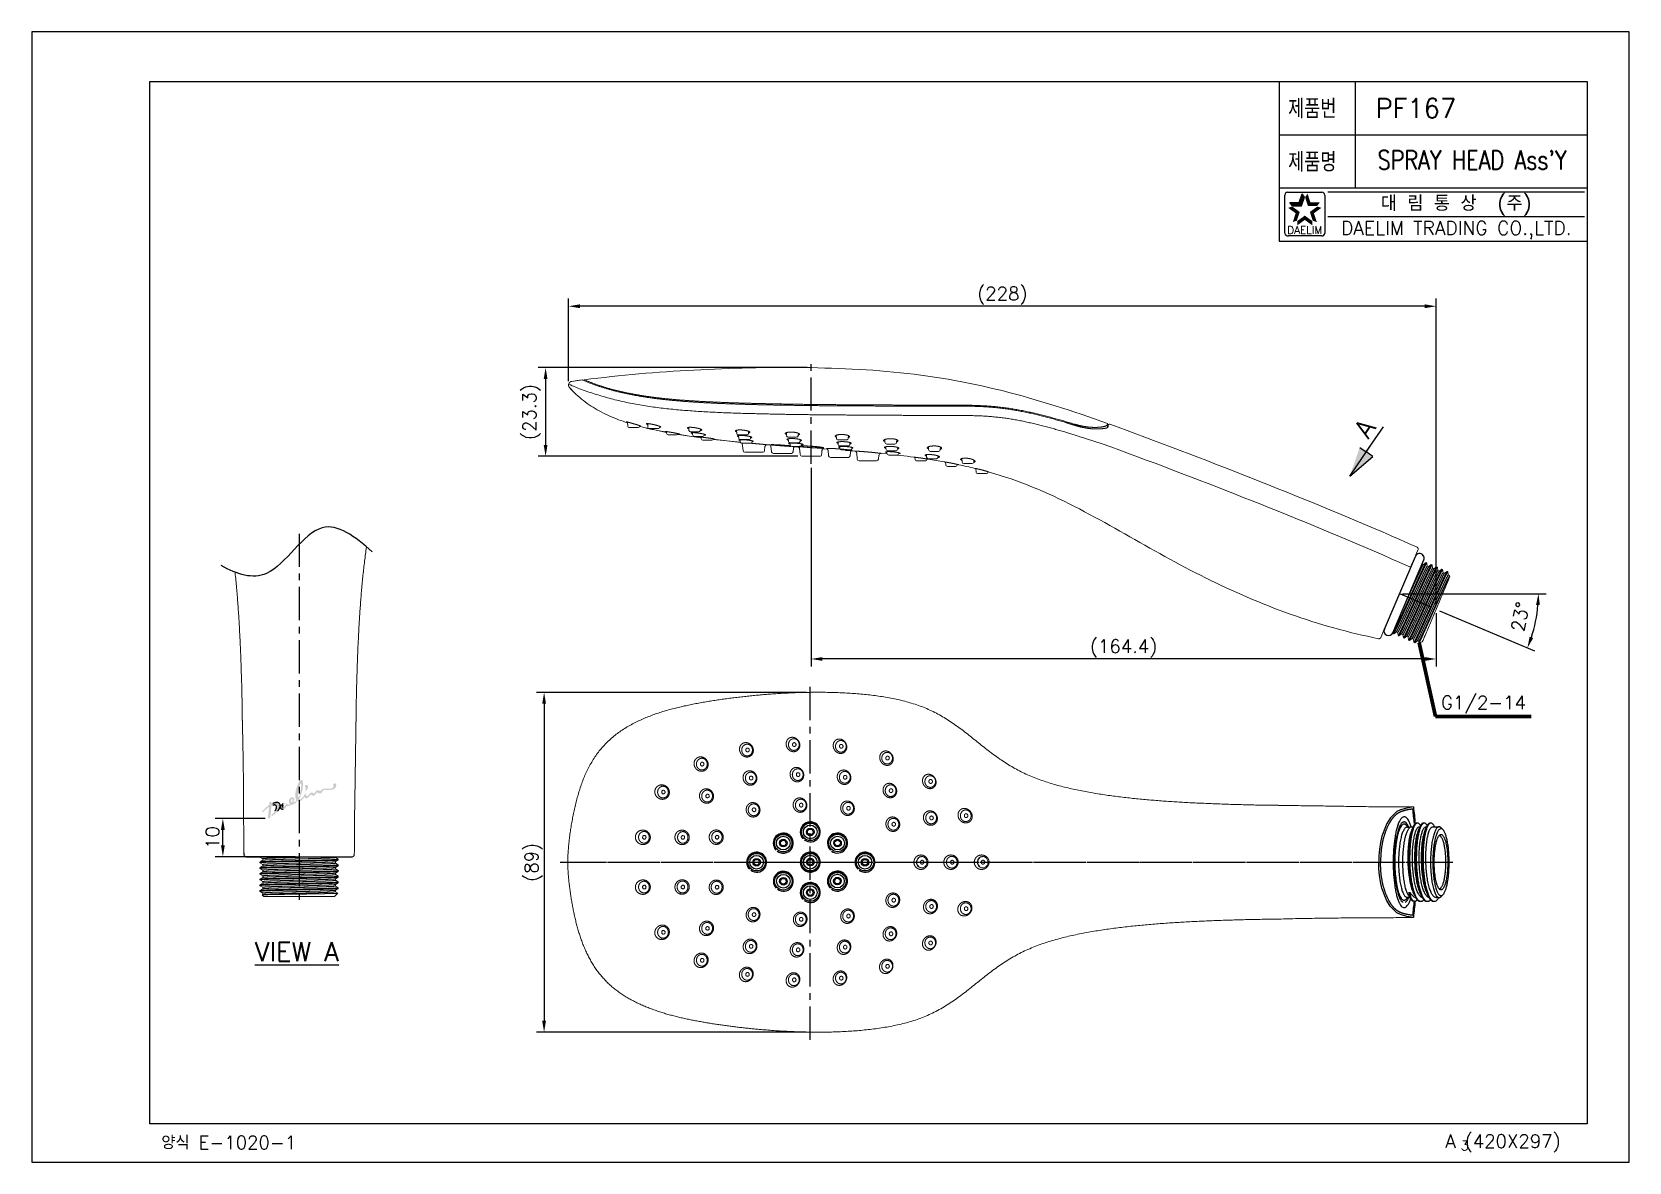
# Model space of a CAD drawing. Extents: x -5208 to -4788, y -2139 to -1842.
import ezdxf
from ezdxf.enums import TextEntityAlignment as Align

# ---------------------------------------------------------------- set-up
doc = ezdxf.new("R2010")
doc.units = 0
doc.header["$LTSCALE"] = 7
doc.linetypes.add('CENTER', pattern=[2, 1.25, -0.25, 0.25, -0.25])
doc.linetypes.add('PHANTOM', pattern=[2.5, 1.25, -0.25, 0.25, -0.25, 0.25, -0.25])
doc.layers.get('0').update_dxf_attribs({"color": 2, "linetype": 'CONTINUOUS'})
for name, color, linetype in [('02___PRT_ALL_AXES', 7, 'CONTINUOUS'), ('1', 1, 'CENTER'), ('CL', 1, 'CENTER'), ('D', 2, 'CONTINUOUS'), ('DIM', 2, 'CONTINUOUS'), ('DWG', 7, 'CONTINUOUS'), ('Trimetric', 7, 'CONTINUOUS'), ('TXT', 4, 'CONTINUOUS')]:
    doc.layers.add(name, color=color, linetype=linetype)
doc.styles.add('GHS', font='ROMANS.shx', dxfattribs={"bigfont": 'GHS.shx'})
doc.styles.add('ROMANS', font='romans', dxfattribs={"bigfont": 'GHS.shx'})
doc.dimstyles.new('STANDARD$7', dxfattribs={"dimtxt": 3.5, "dimasz": 3, "dimexe": 1, "dimexo": 1, "dimgap": 1, "dimtad": 3, "dimdec": 4, "dimzin": 0, "dimdsep": 46, "dimtxsty": 'GHS', "dimcen": 1, "dimclrd": 2, "dimclre": 256, "dimclrt": 2, "dimadec": 4, "dimazin": 0, "dimtfac": 1, "dimtdec": 4, "dimtmove": 2, "dimatfit": 2, "dimfxl": 0, "dimtolj": 1, "dimtzin": 0, "dimlwd": -1, "dimlwe": -1, "dimarcsym": 0})

msp = doc.modelspace()

# ---------------------------------------------------------------- texts
at = {"color": 7, "style": 'GHS'}
msp.add_text('PF167', height=5, dxfattribs=at).set_placement((-4843.88, -1861.67), align=Align.MIDDLE)
at = {"color": 7, "style": 'GHS', "width": 0.8}
msp.add_text("SPRAY HEAD Ass'Y", height=5, dxfattribs=at).set_placement((-4829.09, -1875.3), align=Align.MIDDLE)
at = {"color": 7, "linetype": 'Continuous'}
for s, height, style, p in [('대 림 통 상  (주)', 4, 'GHS', (-4833.25, -1886.95)), ('DAELIM TRADING CO.,LTD.', 3.6, 'ROMANS', (-4833.25, -1893.72))]:
    msp.add_text(s, height=height, dxfattribs=dict(at, style=style)).set_placement(p, align=Align.MIDDLE)
at = {"color": 2, "linetype": 'Continuous', "style": 'ROMANS'}
msp.add_text('DAELIM', height=2, dxfattribs=at).set_placement((-4873.09, -1894.71), align=Align.CENTER)
at = {"layer": 'D', "color": 7, "style": 'GHS'}
msp.add_text('%%UVIEW A', height=5, dxfattribs=at).set_placement((-5149.22, -2085.85))
at = {"layer": 'D', "char_height": 3.5, "attachment_point": 5, "style": 'GHS'}
for s, insert in [('\\A1;(228)', (-4952.62, -1910.98)), ('\\A1;(164.4)', (-4920.73, -2003.68)), ('G1/2-14', (-4826.09, -2018.47))]:
    msp.add_mtext(s, dxfattribs=dict(at, insert=insert))
for s, insert, rotation in [('\\A1;(23.3)', (-5076.4, -1941.51), 90), ('\\A1;23%%D', (-4816.44, -1995.36), 79.131), ('\\A1;10', (-5160.35, -2053.37), 90), ('\\A1;(89)', (-5075.88, -2059.85), 90)]:
    msp.add_mtext(s, dxfattribs=dict(at, insert=insert, rotation=rotation))
at = {"layer": 'DIM', "style": 'GHS', "width": 0.8}
for s, p in [('제품번', (-4877.47, -1864.33)), ('제품명', (-4877.47, -1878.33))]:
    msp.add_text(s, height=5, dxfattribs=at).set_placement(p)
at = {"layer": 'DWG', "ltscale": 5, "style": 'GHS'}
msp.add_text('A', height=5, rotation=55.6881, dxfattribs=at).set_placement((-4856.33, -1948.78))
at = {"layer": 'DWG', "style": 'GHS'}
for s, height, p in [('양식 E-1020-1', 3.5, (-5173.79, -2135.27)), ('A (420X297)', 3.5, (-4836.12, -2134.9)), ('3', 2.5, (-4832.09, -2135.59))]:
    msp.add_text(s, height=height, dxfattribs=at).set_placement(p)

# ---------------------------------------------------------------- blocks, each defined once
blk = doc.blocks.new('BORDER')
for p, q in [((1, 1), (0, 1)), ((0, 1), (0, 0)), ((1, 0), (1, 1)), ((0, 0), (1, 0))]:
    blk.add_line(p, q)
blk = doc.blocks.new('or')
at = {"layer": 'D'}
for p, q in [((1564.07, 179.36), (1569.15, 199.53)), ((1566.4, 178.77), (1571.48, 198.94))]:
    blk.add_line(p, q, dxfattribs=at)
for centre, start, end in [((1570.31, 199.24), 345.87, 165.87), ((1565.24, 179.06), 165.87, 345.87)]:
    blk.add_arc(centre, 1.2, start, end, dxfattribs=at)

# ---------------------------------------------------------------- hatches: boundary and pattern name
at = {"layer": 'D', "linetype": 'Continuous'}
h = msp.add_hatch(color=256, dxfattribs=at)
h.paths.add_polyline_path([(-5135.77, -2039.53), (-5135.62, -2039.51), (-5135.52, -2039.52), (-5135.42, -2039.55), (-5135.34, -2039.61), (-5135.26, -2039.7), (-5135.21, -2039.83), (-5135.19, -2040), (-5135.2, -2040.1), (-5135.22, -2040.21), (-5135.27, -2040.34), (-5135.33, -2040.46), (-5135.39, -2040.58), (-5135.47, -2040.7), (-5135.55, -2040.81), (-5135.63, -2040.91), (-5135.71, -2040.98), (-5135.78, -2041.04), (-5135.84, -2041.07), (-5135.89, -2041.06), (-5135.93, -2041.03), (-5135.94, -2040.98), (-5135.93, -2040.92), (-5135.9, -2040.84), (-5135.87, -2040.75), (-5135.84, -2040.65), (-5135.81, -2040.54), (-5135.8, -2040.41), (-5135.8, -2040.28), (-5135.83, -2040.14), (-5135.88, -2040.04), (-5135.95, -2039.94), (-5135.98, -2039.84), (-5135.95, -2039.7), (-5135.88, -2039.6)], flags=17)
h.paths.add_polyline_path([(-5137.1, -2039.08), (-5137.08, -2039.08), (-5137.06, -2039.08), (-5137.05, -2039.11), (-5137.03, -2039.15), (-5137.02, -2039.21), (-5137.01, -2039.29), (-5137.01, -2039.37), (-5137, -2039.47), (-5137, -2039.58), (-5137, -2039.7), (-5137, -2039.83), (-5137.01, -2039.97), (-5137.02, -2040.12), (-5137.03, -2040.27), (-5137.05, -2040.43), (-5137.07, -2040.59), (-5137.09, -2040.76), (-5137.12, -2040.93), (-5137.15, -2041.1), (-5137.18, -2041.27), (-5137.21, -2041.43), (-5137.25, -2041.58), (-5137.28, -2041.73), (-5137.32, -2041.87), (-5137.35, -2042.01), (-5137.39, -2042.13), (-5137.43, -2042.25), (-5137.47, -2042.35), (-5137.5, -2042.44), (-5137.54, -2042.53), (-5137.58, -2042.59), (-5137.61, -2042.65), (-5137.64, -2042.69), (-5137.67, -2042.71), (-5137.7, -2042.72), (-5137.73, -2042.71), (-5137.75, -2042.68), (-5137.77, -2042.64), (-5137.79, -2042.58), (-5137.81, -2042.51), (-5137.82, -2042.42), (-5137.83, -2042.33), (-5137.83, -2042.22), (-5137.84, -2042.1), (-5137.83, -2041.97), (-5137.83, -2041.83), (-5137.82, -2041.68), (-5137.81, -2041.53), (-5137.79, -2041.36), (-5137.77, -2041.2), (-5137.75, -2041.02), (-5137.72, -2040.84), (-5137.68, -2040.66), (-5137.65, -2040.47), (-5137.6, -2040.3), (-5137.56, -2040.14), (-5137.52, -2039.98), (-5137.47, -2039.84), (-5137.42, -2039.7), (-5137.38, -2039.58), (-5137.33, -2039.46), (-5137.29, -2039.37), (-5137.24, -2039.28), (-5137.2, -2039.21), (-5137.17, -2039.15), (-5137.13, -2039.11)], flags=16)
h.paths.add_polyline_path([(-5139.46, -2043.22), (-5139.38, -2043.2), (-5139.28, -2043.23), (-5139.23, -2043.32), (-5139.21, -2043.49), (-5139.23, -2043.64), (-5139.29, -2043.8), (-5139.36, -2043.94), (-5139.45, -2044.05), (-5139.53, -2044.09), (-5139.64, -2044.05), (-5139.7, -2043.93), (-5139.71, -2043.71), (-5139.67, -2043.54), (-5139.61, -2043.4), (-5139.54, -2043.29)], flags=16)
h.paths.add_polyline_path([(-5141.64, -2044.36), (-5141.53, -2044.32), (-5141.41, -2044.31), (-5141.36, -2044.35), (-5141.39, -2044.42), (-5141.49, -2044.52), (-5141.61, -2044.62), (-5141.71, -2044.73), (-5141.8, -2044.84), (-5141.86, -2044.95), (-5141.91, -2045.05), (-5141.93, -2045.15), (-5141.93, -2045.24), (-5141.9, -2045.32), (-5141.86, -2045.35), (-5141.8, -2045.38), (-5141.72, -2045.38), (-5141.63, -2045.36), (-5141.54, -2045.32), (-5141.46, -2045.25), (-5141.37, -2045.17), (-5141.29, -2045.08), (-5141.22, -2044.98), (-5141.15, -2044.87), (-5141.08, -2044.76), (-5141.02, -2044.65), (-5140.97, -2044.54), (-5140.93, -2044.43), (-5140.89, -2044.34), (-5140.85, -2044.39), (-5140.78, -2044.47), (-5140.68, -2044.58), (-5140.56, -2044.67), (-5140.42, -2044.74), (-5140.28, -2044.76), (-5140.07, -2044.72), (-5139.96, -2044.64), (-5139.9, -2044.57), (-5139.97, -2044.51), (-5140.05, -2044.41), (-5140.12, -2044.29), (-5140.18, -2044.14), (-5140.22, -2043.99), (-5140.24, -2043.84), (-5140.23, -2043.7), (-5140.2, -2043.55), (-5140.16, -2043.41), (-5140.09, -2043.27), (-5140.01, -2043.14), (-5139.93, -2043.04), (-5139.83, -2042.95), (-5139.72, -2042.88), (-5139.6, -2042.82), (-5139.47, -2042.78), (-5139.33, -2042.77), (-5139.21, -2042.78), (-5139.1, -2042.82), (-5139, -2042.89), (-5138.93, -2042.97), (-5138.88, -2043.08), (-5138.85, -2043.2), (-5138.84, -2043.33), (-5138.86, -2043.46), (-5138.88, -2043.58), (-5138.92, -2043.69), (-5138.96, -2043.8), (-5139.02, -2043.91), (-5139.1, -2044.04), (-5139.19, -2044.17), (-5139.07, -2044.17), (-5138.95, -2044.14), (-5138.84, -2044.1), (-5138.73, -2044.03), (-5138.62, -2043.96), (-5138.52, -2043.87), (-5138.43, -2043.78), (-5138.34, -2043.69), (-5138.27, -2043.6), (-5138.21, -2043.51), (-5138.26, -2043.45), (-5138.3, -2043.38), (-5138.35, -2043.3), (-5138.39, -2043.21), (-5138.43, -2043.12), (-5138.47, -2043.01), (-5138.5, -2042.89), (-5138.53, -2042.76), (-5138.55, -2042.62), (-5138.56, -2042.46), (-5138.57, -2042.29), (-5138.57, -2042.1), (-5138.56, -2041.99), (-5138.56, -2041.87), (-5138.54, -2041.75), (-5138.53, -2041.63), (-5138.51, -2041.51), (-5138.49, -2041.39), (-5138.47, -2041.26), (-5138.44, -2041.13), (-5138.42, -2041.01), (-5138.38, -2040.88), (-5138.35, -2040.75), (-5138.32, -2040.62), (-5138.28, -2040.5), (-5138.24, -2040.37), (-5138.2, -2040.24), (-5138.16, -2040.12), (-5138.11, -2040), (-5138.07, -2039.88), (-5138.02, -2039.76), (-5137.98, -2039.64), (-5137.93, -2039.52), (-5137.88, -2039.41), (-5137.83, -2039.3), (-5137.78, -2039.2), (-5137.73, -2039.1), (-5137.68, -2039), (-5137.62, -2038.91), (-5137.57, -2038.82), (-5137.52, -2038.74), (-5137.47, -2038.66), (-5137.42, -2038.58), (-5137.37, -2038.52), (-5137.32, -2038.46), (-5137.27, -2038.4), (-5137.22, -2038.35), (-5137.17, -2038.31), (-5137.12, -2038.27), (-5137.08, -2038.25), (-5137.03, -2038.23), (-5136.99, -2038.21), (-5136.95, -2038.21), (-5136.91, -2038.21), (-5136.87, -2038.23), (-5136.84, -2038.25), (-5136.8, -2038.27), (-5136.77, -2038.31), (-5136.74, -2038.35), (-5136.71, -2038.4), (-5136.68, -2038.46), (-5136.66, -2038.53), (-5136.64, -2038.6), (-5136.62, -2038.68), (-5136.6, -2038.76), (-5136.58, -2038.86), (-5136.57, -2038.96), (-5136.56, -2039.06), (-5136.56, -2039.18), (-5136.55, -2039.3), (-5136.55, -2039.42), (-5136.55, -2039.56), (-5136.56, -2039.69), (-5136.56, -2039.84), (-5136.58, -2039.99), (-5136.59, -2040.14), (-5136.61, -2040.31), (-5136.63, -2040.47), (-5136.66, -2040.65), (-5136.69, -2040.83), (-5136.72, -2041.01), (-5136.75, -2041.16), (-5136.78, -2041.3), (-5136.82, -2041.45), (-5136.86, -2041.59), (-5136.91, -2041.73), (-5136.96, -2041.86), (-5137.01, -2041.99), (-5137.06, -2042.12), (-5137.11, -2042.24), (-5137.16, -2042.35), (-5137.21, -2042.46), (-5137.26, -2042.57), (-5137.3, -2042.66), (-5137.35, -2042.75), (-5137.39, -2042.83), (-5137.43, -2042.91), (-5137.47, -2042.97), (-5137.5, -2043.03), (-5137.52, -2043.08), (-5137.42, -2043.21), (-5137.33, -2043.28), (-5137.23, -2043.31), (-5137.15, -2043.29), (-5137.06, -2043.26), (-5136.97, -2043.2), (-5136.88, -2043.13), (-5136.8, -2043.05), (-5136.71, -2042.95), (-5136.62, -2042.85), (-5136.54, -2042.74), (-5136.46, -2042.63), (-5136.38, -2042.51), (-5136.3, -2042.4), (-5136.24, -2042.28), (-5136.17, -2042.18), (-5136.12, -2042.08), (-5136.07, -2041.99), (-5136.02, -2041.92), (-5135.99, -2041.85), (-5135.97, -2041.81), (-5135.95, -2041.79), (-5135.92, -2041.84), (-5135.87, -2041.94), (-5135.81, -2042.05), (-5135.74, -2042.18), (-5135.66, -2042.3), (-5135.57, -2042.4), (-5135.47, -2042.47), (-5135.37, -2042.49), (-5135.32, -2042.48), (-5135.27, -2042.44), (-5135.21, -2042.39), (-5135.15, -2042.31), (-5135.09, -2042.23), (-5135.01, -2042.14), (-5134.94, -2042.04), (-5134.86, -2041.95), (-5134.78, -2041.85), (-5134.69, -2041.76), (-5134.6, -2041.69), (-5134.5, -2041.62), (-5134.4, -2041.57), (-5134.3, -2041.54), (-5134.2, -2041.53), (-5134.05, -2041.56), (-5133.94, -2041.62), (-5133.86, -2041.69), (-5133.79, -2041.76), (-5133.72, -2041.8), (-5133.62, -2041.82), (-5133.58, -2041.8), (-5133.52, -2041.76), (-5133.47, -2041.7), (-5133.41, -2041.62), (-5133.34, -2041.52), (-5133.27, -2041.42), (-5133.2, -2041.32), (-5133.13, -2041.22), (-5133.05, -2041.13), (-5132.96, -2041.05), (-5132.88, -2040.99), (-5132.79, -2040.95), (-5132.69, -2040.94), (-5132.57, -2040.96), (-5132.45, -2041), (-5132.33, -2041.04), (-5132.18, -2041.08), (-5132, -2041.1), (-5131.9, -2041.08), (-5131.81, -2041.02), (-5131.71, -2040.95), (-5131.62, -2040.86), (-5131.53, -2040.77), (-5131.43, -2040.68), (-5131.35, -2040.61), (-5131.27, -2040.56), (-5131.18, -2040.53), (-5131.08, -2040.51), (-5130.97, -2040.5), (-5130.86, -2040.5), (-5130.73, -2040.51), (-5130.61, -2040.51), (-5130.47, -2040.52), (-5130.33, -2040.54), (-5130.18, -2040.55), (-5130.03, -2040.56), (-5129.9, -2040.56), (-5129.76, -2040.56), (-5129.63, -2040.55), (-5129.5, -2040.55), (-5129.37, -2040.53), (-5129.26, -2040.52), (-5129.15, -2040.51), (-5129.05, -2040.48), (-5128.94, -2040.44), (-5128.83, -2040.39), (-5128.72, -2040.32), (-5128.63, -2040.24), (-5128.56, -2040.14), (-5128.52, -2040.02), (-5128.51, -2039.9), (-5128.52, -2039.74), (-5128.53, -2039.6), (-5128.53, -2039.47), (-5128.52, -2039.37), (-5128.5, -2039.27), (-5128.46, -2039.2), (-5128.4, -2039.14), (-5128.33, -2039.11), (-5128.22, -2039.09), (-5128.14, -2039.1), (-5128.05, -2039.12), (-5127.97, -2039.17), (-5127.9, -2039.25), (-5127.84, -2039.35), (-5127.8, -2039.48), (-5127.79, -2039.64), (-5127.8, -2039.79), (-5127.83, -2039.93), (-5127.88, -2040.06), (-5127.94, -2040.17), (-5128.01, -2040.26), (-5128.09, -2040.34), (-5128.16, -2040.41), (-5128.23, -2040.47), (-5128.3, -2040.52), (-5128.35, -2040.56), (-5128.44, -2040.62), (-5128.55, -2040.67), (-5128.66, -2040.71), (-5128.77, -2040.74), (-5128.9, -2040.77), (-5129.03, -2040.79), (-5129.17, -2040.81), (-5129.31, -2040.82), (-5129.45, -2040.84), (-5129.59, -2040.85), (-5129.74, -2040.86), (-5129.88, -2040.86), (-5130.02, -2040.86), (-5130.16, -2040.85), (-5130.29, -2040.84), (-5130.42, -2040.84), (-5130.55, -2040.83), (-5130.66, -2040.82), (-5130.77, -2040.81), (-5130.87, -2040.81), (-5130.96, -2040.81), (-5131.03, -2040.82), (-5131.09, -2040.84), (-5131.15, -2040.87), (-5131.21, -2040.92), (-5131.27, -2040.99), (-5131.33, -2041.07), (-5131.39, -2041.16), (-5131.45, -2041.25), (-5131.51, -2041.35), (-5131.57, -2041.44), (-5131.65, -2041.53), (-5131.72, -2041.61), (-5131.81, -2041.68), (-5131.9, -2041.74), (-5131.99, -2041.77), (-5132.1, -2041.78), (-5132.27, -2041.77), (-5132.4, -2041.74), (-5132.49, -2041.69), (-5132.57, -2041.63), (-5132.63, -2041.57), (-5132.69, -2041.52), (-5132.75, -2041.49), (-5132.82, -2041.48), (-5132.86, -2041.5), (-5132.91, -2041.55), (-5132.97, -2041.62), (-5133.03, -2041.71), (-5133.11, -2041.81), (-5133.19, -2041.92), (-5133.28, -2042.03), (-5133.37, -2042.14), (-5133.46, -2042.23), (-5133.55, -2042.3), (-5133.65, -2042.35), (-5133.74, -2042.37), (-5133.87, -2042.36), (-5133.98, -2042.33), (-5134.07, -2042.28), (-5134.15, -2042.22), (-5134.22, -2042.16), (-5134.29, -2042.11), (-5134.35, -2042.07), (-5134.41, -2042.06), (-5134.46, -2042.07), (-5134.52, -2042.12), (-5134.6, -2042.21), (-5134.69, -2042.31), (-5134.78, -2042.41), (-5134.88, -2042.51), (-5134.97, -2042.61), (-5135.07, -2042.71), (-5135.16, -2042.79), (-5135.25, -2042.87), (-5135.34, -2042.93), (-5135.42, -2042.98), (-5135.5, -2043.01), (-5135.57, -2043.02), (-5135.74, -2043), (-5135.87, -2042.93), (-5135.97, -2042.84), (-5136.03, -2042.75), (-5136.07, -2042.67), (-5136.1, -2042.63), (-5136.13, -2042.7), (-5136.18, -2042.79), (-5136.24, -2042.88), (-5136.3, -2042.97), (-5136.38, -2043.07), (-5136.46, -2043.16), (-5136.56, -2043.26), (-5136.65, -2043.35), (-5136.75, -2043.44), (-5136.85, -2043.52), (-5136.95, -2043.6), (-5137.05, -2043.67), (-5137.15, -2043.72), (-5137.25, -2043.76), (-5137.34, -2043.79), (-5137.42, -2043.8), (-5137.54, -2043.8), (-5137.68, -2043.79), (-5137.84, -2043.75), (-5138, -2043.67), (-5138.06, -2043.78), (-5138.13, -2043.89), (-5138.21, -2043.99), (-5138.3, -2044.1), (-5138.4, -2044.19), (-5138.5, -2044.28), (-5138.6, -2044.36), (-5138.7, -2044.43), (-5138.79, -2044.5), (-5138.88, -2044.55), (-5139.02, -2044.62), (-5139.16, -2044.66), (-5139.29, -2044.69), (-5139.41, -2044.7), (-5139.53, -2044.7), (-5139.65, -2044.69), (-5139.7, -2044.76), (-5139.78, -2044.84), (-5139.89, -2044.91), (-5140.01, -2044.98), (-5140.13, -2045.04), (-5140.26, -2045.09), (-5140.38, -2045.12), (-5140.48, -2045.13), (-5140.68, -2045.11), (-5140.82, -2045.08), (-5140.89, -2045.05), (-5140.92, -2045.16), (-5140.96, -2045.26), (-5141.01, -2045.36), (-5141.07, -2045.46), (-5141.14, -2045.55), (-5141.21, -2045.64), (-5141.29, -2045.72), (-5141.38, -2045.8), (-5141.47, -2045.86), (-5141.57, -2045.91), (-5141.67, -2045.94), (-5141.78, -2045.96), (-5141.88, -2045.97), (-5142.04, -2045.94), (-5142.17, -2045.88), (-5142.26, -2045.8), (-5142.33, -2045.71), (-5142.37, -2045.61), (-5142.4, -2045.51), (-5142.41, -2045.41), (-5142.41, -2045.34), (-5142.4, -2045.24), (-5142.38, -2045.14), (-5142.33, -2045.04), (-5142.28, -2044.93), (-5142.21, -2044.83), (-5142.13, -2044.73), (-5142.05, -2044.64), (-5141.95, -2044.55), (-5141.85, -2044.47), (-5141.75, -2044.41)])
h.paths.add_polyline_path([(-5145.53, -2044.89), (-5145.41, -2044.81), (-5145.4, -2044.74), (-5145.39, -2044.6), (-5145.38, -2044.41), (-5145.37, -2044.23), (-5145.37, -2044.18), (-5145.35, -2044.1), (-5145.27, -2044.03), (-5145.13, -2044), (-5144.97, -2044), (-5144.86, -2044.02), (-5144.81, -2044.13), (-5144.81, -2044.32), (-5144.83, -2044.5), (-5144.71, -2044.44), (-5144.59, -2044.39), (-5144.47, -2044.35), (-5144.34, -2044.3), (-5144.22, -2044.26), (-5144.1, -2044.22), (-5143.98, -2044.18), (-5143.87, -2044.15), (-5143.76, -2044.12), (-5143.65, -2044.1), (-5143.55, -2044.08), (-5143.46, -2044.07), (-5143.32, -2044.07), (-5143.2, -2044.09), (-5143.09, -2044.12), (-5142.99, -2044.17), (-5142.9, -2044.23), (-5142.82, -2044.3), (-5142.76, -2044.38), (-5142.71, -2044.47), (-5142.66, -2044.56), (-5142.63, -2044.65), (-5142.61, -2044.73), (-5142.6, -2044.85), (-5142.59, -2044.97), (-5142.6, -2045.09), (-5142.62, -2045.21), (-5142.65, -2045.33), (-5142.68, -2045.46), (-5142.73, -2045.6), (-5142.79, -2045.74), (-5142.81, -2045.8), (-5142.84, -2045.86), (-5142.88, -2045.93), (-5142.92, -2046), (-5142.97, -2046.08), (-5143.03, -2046.16), (-5143.09, -2046.25), (-5143.15, -2046.33), (-5143.22, -2046.42), (-5143.3, -2046.51), (-5143.37, -2046.61), (-5143.46, -2046.7), (-5143.54, -2046.79), (-5143.63, -2046.89), (-5143.73, -2046.98), (-5143.82, -2047.07), (-5143.92, -2047.16), (-5144.02, -2047.25), (-5144.12, -2047.33), (-5144.23, -2047.41), (-5144.33, -2047.49), (-5144.44, -2047.56), (-5144.54, -2047.63), (-5144.66, -2047.68), (-5144.76, -2047.69), (-5144.82, -2047.65), (-5144.84, -2047.58), (-5144.82, -2047.49), (-5144.74, -2047.39), (-5144.68, -2047.32), (-5144.62, -2047.25), (-5144.55, -2047.17), (-5144.48, -2047.1), (-5144.4, -2047.01), (-5144.33, -2046.93), (-5144.25, -2046.84), (-5144.18, -2046.75), (-5144.1, -2046.66), (-5144.02, -2046.56), (-5143.95, -2046.46), (-5143.88, -2046.37), (-5143.81, -2046.27), (-5143.75, -2046.17), (-5143.69, -2046.07), (-5143.64, -2045.96), (-5143.59, -2045.86), (-5143.55, -2045.76), (-5143.52, -2045.66), (-5143.5, -2045.56), (-5143.48, -2045.46), (-5143.48, -2045.37), (-5143.48, -2045.28), (-5143.5, -2045.19), (-5143.53, -2045.09), (-5143.57, -2045), (-5143.63, -2044.92), (-5143.72, -2044.85), (-5143.82, -2044.81), (-5143.95, -2044.78), (-5144.11, -2044.79), (-5144.24, -2044.81), (-5144.36, -2044.84), (-5144.47, -2044.87), (-5144.59, -2044.91), (-5144.71, -2044.95), (-5144.85, -2045), (-5144.85, -2045.03), (-5144.85, -2045.09), (-5144.85, -2045.16), (-5144.86, -2045.25), (-5144.87, -2045.35), (-5144.88, -2045.47), (-5144.89, -2045.6), (-5144.9, -2045.73), (-5144.92, -2045.88), (-5144.93, -2046.04), (-5144.95, -2046.19), (-5144.96, -2046.36), (-5144.98, -2046.52), (-5145, -2046.69), (-5145.01, -2046.85), (-5145.03, -2047.01), (-5145.05, -2047.16), (-5145.07, -2047.31), (-5145.08, -2047.45), (-5145.1, -2047.59), (-5145.11, -2047.71), (-5145.12, -2047.81), (-5145.14, -2047.91), (-5145.15, -2047.98), (-5145.16, -2048.04), (-5145.16, -2048.08), (-5145.17, -2048.1), (-5145.23, -2048.2), (-5145.32, -2048.26), (-5145.43, -2048.28), (-5145.56, -2048.27), (-5145.67, -2048.2), (-5145.73, -2048.07), (-5145.73, -2048.04), (-5145.73, -2047.99), (-5145.72, -2047.92), (-5145.71, -2047.83), (-5145.7, -2047.73), (-5145.69, -2047.61), (-5145.67, -2047.48), (-5145.66, -2047.33), (-5145.64, -2047.18), (-5145.63, -2047.03), (-5145.61, -2046.87), (-5145.59, -2046.7), (-5145.57, -2046.54), (-5145.55, -2046.38), (-5145.54, -2046.22), (-5145.52, -2046.07), (-5145.5, -2045.93), (-5145.49, -2045.79), (-5145.48, -2045.67), (-5145.47, -2045.57), (-5145.46, -2045.47), (-5145.46, -2045.4), (-5145.46, -2045.35), (-5145.46, -2045.32), (-5145.47, -2045.31), (-5145.6, -2045.4), (-5145.73, -2045.5), (-5145.86, -2045.6), (-5145.98, -2045.7), (-5146.1, -2045.8), (-5146.21, -2045.9), (-5146.32, -2045.99), (-5146.42, -2046.09), (-5146.52, -2046.18), (-5146.61, -2046.27), (-5146.7, -2046.36), (-5146.78, -2046.44), (-5146.86, -2046.51), (-5146.93, -2046.58), (-5147, -2046.63), (-5147.06, -2046.68), (-5147.11, -2046.72), (-5147.16, -2046.75), (-5147.2, -2046.77), (-5147.24, -2046.77), (-5147.26, -2046.76), (-5147.3, -2046.71), (-5147.31, -2046.66), (-5147.28, -2046.57), (-5147.21, -2046.47), (-5147.1, -2046.33), (-5146.92, -2046.15), (-5146.85, -2046.08), (-5146.78, -2046.01), (-5146.7, -2045.93), (-5146.63, -2045.85), (-5146.55, -2045.78), (-5146.48, -2045.7), (-5146.4, -2045.62), (-5146.31, -2045.54), (-5146.23, -2045.46), (-5146.14, -2045.38), (-5146.05, -2045.29), (-5145.96, -2045.21), (-5145.86, -2045.13), (-5145.75, -2045.05), (-5145.65, -2044.97)])

# ---------------------------------------------------------------- linework, layer by layer
at = {"color": 7}
for p, q in [((-4879.81, -1854.64), (-4879.81, -1896.64)), ((-4859.81, -1854.64), (-4859.81, -1882.64)), ((-4879.81, -1868.64), (-4798.81, -1868.64)), ((-4879.81, -1882.64), (-4798.81, -1882.64)), ((-4879.81, -1896.64), (-4798.81, -1896.64))]:
    msp.add_line(p, q, dxfattribs=at)
at = {"color": 2, "linetype": 'Continuous'}
for p, q in [((-4878.34, -1894.51), (-4878.34, -1884.51)), ((-4877.59, -1883.76), (-4868.59, -1883.76)), ((-4867.84, -1884.51), (-4867.84, -1894.51)), ((-4867.01, -1883.64), (-4799.51, -1883.64)), ((-4867.01, -1890.14), (-4799.51, -1890.14)), ((-4868.59, -1895.26), (-4877.34, -1895.26))]:
    msp.add_line(p, q, dxfattribs=at)
at = {"color": 2}
for p, q in [((-4874.57, -1886.46), (-4873.82, -1884.15)), ((-4873.91, -1887.38), (-4873.16, -1885.07)), ((-4873.16, -1885.07), (-4873.82, -1884.15)), ((-4877, -1886.46), (-4874.57, -1886.46)), ((-4876.33, -1887.38), (-4877, -1886.46)), ((-4876.33, -1887.38), (-4873.91, -1887.38))]:
    msp.add_line(p, q, dxfattribs=at)
at = {"color": 1, "linetype": 'CENTER'}
msp.add_line((-5137.54, -1973.5), (-5137.54, -2070.9), dxfattribs=at)
at = {"color": 7, "linetype": 'Continuous'}
for p, q in [((-4846.96, -2049.26), (-4846.98, -2049.26)), ((-4843.43, -2049.56), (-4843.65, -2049.56)), ((-4841.67, -2049.56), (-4841.89, -2049.56)), ((-4839.91, -2049.56), (-4840.13, -2049.56)), ((-4845.02, -2050.54), (-4844.6, -2050.54)), ((-4844.62, -2050.59), (-4845, -2051.45)), ((-4842.86, -2050.59), (-4843.24, -2051.45)), ((-4842.94, -2050.54), (-4842.84, -2050.54)), ((-4841.1, -2050.59), (-4841.48, -2051.45)), ((-4841.18, -2050.54), (-4841.08, -2050.54)), ((-4839.42, -2050.54), (-4837.75, -2050.54)), ((-4836.73, -2051.33), (-4837.18, -2050.84)), ((-4844.64, -2067.71), (-4844.26, -2068.56)), ((-4842.88, -2067.71), (-4842.5, -2068.56)), ((-4842.77, -2070.12), (-4842.55, -2070.12)), ((-4841.12, -2067.71), (-4840.74, -2068.56)), ((-4841.01, -2070.12), (-4840.79, -2070.12)), ((-4839.25, -2070.12), (-4839.03, -2070.12)), ((-4838.54, -2069.14), (-4837.75, -2069.14)), ((-4836.73, -2068.36), (-4837.18, -2068.84))]:
    msp.add_line(p, q, dxfattribs=at)
for centre, radius in [((-5003.13, -2051.88), 2.3), ((-5010.24, -2054.83), 2.3), ((-5010.24, -2054.83), 1.8), ((-5003.13, -2051.88), 1.8), ((-5003.13, -2051.88), 1), ((-5003.13, -2051.88), 0.75), ((-4995.97, -2054.81), 2.3), ((-4995.97, -2054.81), 1.8), ((-5017.24, -2059.84), 2.3), ((-5010.24, -2054.83), 1), ((-5010.24, -2054.83), 0.75), ((-5003.13, -2059.83), 2.3), ((-5003.13, -2059.83), 2.3), ((-5003.12, -2059.83), 2.3), ((-4995.97, -2054.81), 1), ((-4995.97, -2054.81), 0.75), ((-4988.74, -2059.84), 2.3), ((-5017.24, -2059.84), 1.8), ((-5017.24, -2059.84), 1), ((-5017.24, -2059.84), 0.75), ((-5003.13, -2059.83), 1.8), ((-5003.13, -2059.83), 1.8), ((-5003.12, -2059.83), 1.8), ((-5003.13, -2059.83), 1), ((-5003.13, -2059.83), 1), ((-5003.12, -2059.83), 1), ((-5003.13, -2059.83), 0.75), ((-5003.13, -2059.83), 0.75), ((-5003.12, -2059.83), 0.75), ((-4988.74, -2059.84), 1.8), ((-4988.74, -2059.84), 1), ((-4988.74, -2059.84), 0.75), ((-5010.21, -2064.85), 2.3), ((-5010.21, -2064.85), 1.8), ((-5010.21, -2064.85), 1), ((-5010.21, -2064.85), 0.75), ((-5003.13, -2067.81), 2.3), ((-5003.13, -2067.81), 1.8), ((-4995.99, -2064.82), 2.3), ((-4995.99, -2064.82), 1.8), ((-4995.99, -2064.82), 1), ((-4995.99, -2064.82), 0.75), ((-5003.13, -2067.81), 1), ((-5003.13, -2067.81), 0.75)]:
    msp.add_circle(centre, radius, dxfattribs=at)
at = {"color": 2, "linetype": 'Continuous'}
for centre, radius, start, end in [((-4877.59, -1884.51), 0.75, 90, 180), ((-4868.59, -1884.51), 0.75, 0, 90), ((-4877.46, -1894.38), 0.884, 188.1301, 278.1301), ((-4868.59, -1894.51), 0.75, 270, 0)]:
    msp.add_arc(centre, radius, start, end, dxfattribs=at)
at = {"color": 7, "linetype": 'Continuous'}
for centre, radius, start, end in [((-5003.13, -2051.88), 2.63, 233.5121, 224.9983), ((-5003.14, -2051.89), 2.5, 52.7184, 213.9534), ((-5010.24, -2054.83), 2.63, 233.5121, 224.9983), ((-5010.25, -2054.84), 2.5, 52.7184, 213.9534), ((-4995.97, -2054.81), 2.63, 233.5121, 224.9983), ((-4995.98, -2054.82), 2.5, 52.7184, 213.9534), ((-4846.19, -2051.19), 0.549, 90.0002, 91.5193), ((-4851.37, -2053.08), 6.19, 23.3333, 25.1594), ((-5017.24, -2059.84), 2.63, 233.5121, 224.9983), ((-5017.25, -2059.85), 2.5, 52.7184, 213.9534), ((-5003.13, -2059.83), 2.63, 233.5121, 224.9983), ((-5003.13, -2059.83), 2.63, 233.5121, 224.9983), ((-5003.12, -2059.83), 2.63, 233.5121, 224.9983), ((-5003.14, -2059.84), 2.5, 52.7184, 213.9534), ((-5003.14, -2059.84), 2.5, 52.7184, 213.9534), ((-5003.13, -2059.84), 2.5, 52.7184, 213.9534), ((-5003.13, -2059.84), 2.5, 45.0164, 52.7285), ((-4988.74, -2059.84), 2.63, 233.5121, 224.9983), ((-4988.75, -2059.85), 2.5, 52.7184, 213.9534), ((-5003.13, -2059.84), 2.5, 213.958, 221.4958), ((-5003.13, -2059.84), 2.5, 221.4986, 231.2417), ((-5003.12, -2059.83), 2.63, 225.0209, 233.5194), ((-5003.13, -2059.84), 2.5, 231.2355, 237.3276), ((-5003.13, -2059.84), 2.5, 237.3364, 37.6284), ((-5003.14, -2059.85), 2.5, 37.6234, 44.9734), ((-4995.99, -2064.82), 2.63, 233.5121, 224.9983), ((-5010.21, -2064.85), 2.63, 233.5121, 224.9983), ((-5010.22, -2064.86), 2.5, 52.7184, 213.9534), ((-5003.13, -2067.81), 2.63, 233.5121, 224.9983), ((-5003.14, -2067.82), 2.5, 52.7184, 213.9534), ((-4996, -2064.83), 2.5, 52.7184, 213.9534), ((-4851.37, -2066.61), 6.19, 334.8406, 336.6667), ((-4856.82, -2065.63), 12.18, 341.7944, 341.9622)]:
    msp.add_arc(centre, radius, start, end, dxfattribs=at)
for points, knots in [([(-4845.15, -2050.54), (-4845.25, -2050.21), (-4845.45, -2049.63), (-4845.8, -2048.87), (-4846.18, -2048.32), (-4846.54, -2048.01), (-4846.83, -2047.91), (-4847.12, -2047.9), (-4847.5, -2048.08), (-4847.9, -2048.51), (-4848.26, -2049.14), (-4848.61, -2049.98), (-4848.92, -2051), (-4849.2, -2052.2), (-4849.52, -2054.06), (-4849.79, -2056.63), (-4849.86, -2058.74), (-4849.86, -2059.84)], [0, 0, 0, 0, 0.062739, 0.11464, 0.155661, 0.187049, 0.200315, 0.212974, 0.240141, 0.27499, 0.320195, 0.376386, 0.443235, 0.519877, 0.605085, 0.795155, 1, 1, 1, 1]), ([(-4847.25, -2049.33), (-4847.44, -2049.41), (-4847.8, -2049.76), (-4848.21, -2050.51), (-4848.59, -2051.55), (-4849.07, -2053.42), (-4849.45, -2056.22), (-4849.6, -2059.84), (-4849.45, -2063.47), (-4849.07, -2066.26), (-4848.59, -2068.13), (-4848.21, -2069.17), (-4847.8, -2069.92), (-4847.44, -2070.27), (-4847.25, -2070.36)], [0, 0, 0, 0, 0.027417, 0.065849, 0.116266, 0.177959, 0.328449, 0.5, 0.671551, 0.822041, 0.883734, 0.934151, 0.972583, 1, 1, 1, 1]), ([(-4846.98, -2049.26), (-4847, -2049.26), (-4847.1, -2049.27), (-4847.19, -2049.3), (-4847.25, -2049.33)], [0, 0, 0, 0, 0.242954, 1, 1, 1, 1]), ([(-4846.67, -2049.33), (-4846.7, -2049.32), (-4846.79, -2049.28), (-4846.89, -2049.26), (-4846.96, -2049.26)], [0, 0, 0, 0, 0.261163, 1, 1, 1, 1]), ([(-4845.77, -2050.45), (-4845.9, -2050.19), (-4846.13, -2049.77), (-4846.49, -2049.41), (-4846.67, -2049.33)], [0, 0, 0, 0, 0.583921, 1, 1, 1, 1]), ([(-4846.01, -2050.64), (-4846.05, -2050.56), (-4846.14, -2050.42), (-4846.29, -2050.23), (-4846.43, -2050.08), (-4846.58, -2049.96), (-4846.73, -2049.88), (-4846.88, -2049.84), (-4847.04, -2049.84), (-4847.19, -2049.88), (-4847.35, -2049.96), (-4847.49, -2050.08), (-4847.64, -2050.23), (-4847.84, -2050.49), (-4848.08, -2050.92), (-4848.33, -2051.54), (-4848.57, -2052.28), (-4848.78, -2053.13), (-4848.97, -2054.09), (-4849.18, -2055.52), (-4849.36, -2057.45), (-4849.41, -2059.03), (-4849.41, -2059.84)], [0, 0, 0, 0, 0.02198, 0.041653, 0.059151, 0.074709, 0.088688, 0.101614, 0.11416, 0.127069, 0.141017, 0.156534, 0.173984, 0.193605, 0.239799, 0.295542, 0.360589, 0.434327, 0.515893, 0.604236, 0.796342, 1, 1, 1, 1]), ([(-4846.2, -2050.64), (-4846.24, -2050.64), (-4846.32, -2050.65), (-4846.47, -2050.71), (-4846.66, -2050.83), (-4846.87, -2051.06), (-4847.08, -2051.38), (-4847.27, -2051.77), (-4847.46, -2052.23), (-4847.63, -2052.77), (-4847.85, -2053.61), (-4848.08, -2054.81), (-4848.28, -2056.38), (-4848.41, -2058.08), (-4848.43, -2059.25), (-4848.43, -2059.84)], [0, 0, 0, 0, 0.011259, 0.022982, 0.049109, 0.080495, 0.118165, 0.162531, 0.213635, 0.271295, 0.335172, 0.479636, 0.642435, 0.817955, 1, 1, 1, 1]), ([(-4845, -2051.45), (-4845.08, -2051.64), (-4845.25, -2052.09), (-4845.44, -2052.83), (-4845.62, -2053.7), (-4845.76, -2054.67), (-4845.88, -2055.74), (-4845.98, -2057.29), (-4846.01, -2059.3), (-4845.92, -2061.34), (-4845.76, -2062.93), (-4845.6, -2064.07), (-4845.41, -2065.12), (-4845.19, -2066.09), (-4844.94, -2066.94), (-4844.74, -2067.47), (-4844.64, -2067.71)], [0, 0, 0, 0, 0.039163, 0.085895, 0.139629, 0.199586, 0.264828, 0.334301, 0.481271, 0.630765, 0.703358, 0.772905, 0.838286, 0.898485, 0.952621, 1, 1, 1, 1]), ([(-4842.21, -2069.13), (-4842.3, -2069.11), (-4842.48, -2069.03), (-4842.72, -2068.84), (-4842.95, -2068.57), (-4843.18, -2068.22), (-4843.4, -2067.79), (-4843.6, -2067.29), (-4843.8, -2066.72), (-4844.05, -2065.85), (-4844.31, -2064.63), (-4844.55, -2063.03), (-4844.71, -2061.32), (-4844.79, -2059.56), (-4844.79, -2057.81), (-4844.71, -2056.13), (-4844.55, -2054.59), (-4844.36, -2053.42), (-4844.17, -2052.59), (-4844.03, -2052.07), (-4843.87, -2051.62), (-4843.7, -2051.24), (-4843.52, -2050.94), (-4843.34, -2050.72), (-4843.17, -2050.6), (-4843.03, -2050.55), (-4842.97, -2050.54), (-4842.94, -2050.54)], [0, 0, 0, 0, 0.013322, 0.028638, 0.046643, 0.067687, 0.091899, 0.119264, 0.149675, 0.182955, 0.25715, 0.339581, 0.427513, 0.517944, 0.607743, 0.693791, 0.773122, 0.843062, 0.873799, 0.901404, 0.925707, 0.946611, 0.964125, 0.978427, 0.990018, 0.995123, 1, 1, 1, 1]), ([(-4843.24, -2051.45), (-4843.32, -2051.64), (-4843.49, -2052.09), (-4843.69, -2052.83), (-4843.86, -2053.7), (-4844.01, -2054.67), (-4844.12, -2055.74), (-4844.22, -2057.29), (-4844.25, -2059.3), (-4844.16, -2061.34), (-4844, -2062.93), (-4843.84, -2064.07), (-4843.65, -2065.12), (-4843.43, -2066.09), (-4843.18, -2066.94), (-4842.98, -2067.47), (-4842.88, -2067.71)], [0, 0, 0, 0, 0.039163, 0.085895, 0.139629, 0.199586, 0.264828, 0.334301, 0.481271, 0.630765, 0.703358, 0.772905, 0.838286, 0.898485, 0.952621, 1, 1, 1, 1]), ([(-4840.45, -2069.13), (-4840.54, -2069.11), (-4840.72, -2069.03), (-4840.96, -2068.84), (-4841.19, -2068.57), (-4841.42, -2068.22), (-4841.64, -2067.79), (-4841.84, -2067.29), (-4842.04, -2066.73), (-4842.29, -2065.85), (-4842.55, -2064.63), (-4842.79, -2063.04), (-4842.95, -2061.33), (-4843.03, -2059.56), (-4843.03, -2057.81), (-4842.95, -2056.13), (-4842.79, -2054.59), (-4842.6, -2053.42), (-4842.42, -2052.6), (-4842.27, -2052.07), (-4842.11, -2051.62), (-4841.94, -2051.24), (-4841.76, -2050.94), (-4841.58, -2050.72), (-4841.41, -2050.6), (-4841.28, -2050.55), (-4841.21, -2050.54), (-4841.18, -2050.54)], [0, 0, 0, 0, 0.013312, 0.028613, 0.046601, 0.067627, 0.091821, 0.119171, 0.149568, 0.182837, 0.257017, 0.339442, 0.427377, 0.517819, 0.607635, 0.693703, 0.773055, 0.843015, 0.873763, 0.901376, 0.925687, 0.946598, 0.964117, 0.978423, 0.990016, 0.995122, 1, 1, 1, 1]), ([(-4841.48, -2051.45), (-4841.57, -2051.64), (-4841.73, -2052.09), (-4841.93, -2052.83), (-4842.1, -2053.7), (-4842.25, -2054.67), (-4842.36, -2055.74), (-4842.46, -2057.29), (-4842.5, -2059.3), (-4842.4, -2061.34), (-4842.24, -2062.93), (-4842.09, -2064.07), (-4841.9, -2065.12), (-4841.67, -2066.09), (-4841.42, -2066.94), (-4841.22, -2067.47), (-4841.12, -2067.71)], [0, 0, 0, 0, 0.039163, 0.085895, 0.139629, 0.199586, 0.264828, 0.334301, 0.481271, 0.630765, 0.703358, 0.772905, 0.838286, 0.898485, 0.952621, 1, 1, 1, 1]), ([(-4838.54, -2069.14), (-4838.62, -2069.14), (-4838.8, -2069.11), (-4839.06, -2068.96), (-4839.3, -2068.73), (-4839.54, -2068.42), (-4839.76, -2068.03), (-4839.98, -2067.56), (-4840.18, -2067.01), (-4840.45, -2066.16), (-4840.73, -2064.95), (-4840.99, -2063.36), (-4841.17, -2061.64), (-4841.26, -2059.84), (-4841.27, -2058.05), (-4841.2, -2056.33), (-4841.05, -2054.74), (-4840.87, -2053.53), (-4840.68, -2052.67), (-4840.53, -2052.13), (-4840.37, -2051.66), (-4840.19, -2051.27), (-4840.01, -2050.96), (-4839.85, -2050.76), (-4839.72, -2050.64), (-4839.62, -2050.59), (-4839.52, -2050.55), (-4839.45, -2050.54), (-4839.42, -2050.54)], [0, 0, 0, 0, 0.012759, 0.026916, 0.043466, 0.062979, 0.085709, 0.111716, 0.140935, 0.173214, 0.246022, 0.327896, 0.416041, 0.507335, 0.598497, 0.686234, 0.767393, 0.839116, 0.870678, 0.899034, 0.924001, 0.945466, 0.963425, 0.978051, 0.984269, 0.989888, 0.995064, 1, 1, 1, 1]), ([(-4837.75, -2050.54), (-4837.79, -2050.54), (-4837.87, -2050.55), (-4838.02, -2050.6), (-4838.22, -2050.72), (-4838.43, -2050.95), (-4838.64, -2051.27), (-4838.84, -2051.66), (-4839.03, -2052.13), (-4839.2, -2052.67), (-4839.43, -2053.52), (-4839.67, -2054.73), (-4839.87, -2056.33), (-4839.99, -2058.05), (-4840.04, -2059.84), (-4839.99, -2061.64), (-4839.87, -2063.36), (-4839.67, -2064.95), (-4839.43, -2066.16), (-4839.2, -2067.01), (-4839.03, -2067.56), (-4838.84, -2068.03), (-4838.64, -2068.42), (-4838.43, -2068.73), (-4838.22, -2068.96), (-4838.02, -2069.09), (-4837.87, -2069.14), (-4837.79, -2069.14), (-4837.75, -2069.14)], [0, 0, 0, 0, 0.005627, 0.011465, 0.024433, 0.040002, 0.058718, 0.080798, 0.106272, 0.135053, 0.16697, 0.239242, 0.320776, 0.408742, 0.5, 0.591258, 0.679224, 0.760758, 0.83303, 0.864947, 0.893728, 0.919202, 0.941282, 0.959998, 0.975567, 0.988535, 0.994373, 1, 1, 1, 1]), ([(-4837.27, -2051.04), (-4837.3, -2051.04), (-4837.37, -2051.05), (-4837.52, -2051.1), (-4837.71, -2051.21), (-4837.91, -2051.43), (-4838.11, -2051.73), (-4838.29, -2052.1), (-4838.47, -2052.54), (-4838.64, -2053.06), (-4838.85, -2053.86), (-4839.08, -2055.01), (-4839.27, -2056.51), (-4839.39, -2058.15), (-4839.43, -2059.84), (-4839.39, -2061.54), (-4839.27, -2063.17), (-4839.08, -2064.68), (-4838.85, -2065.82), (-4838.64, -2066.63), (-4838.47, -2067.14), (-4838.29, -2067.59), (-4838.11, -2067.96), (-4837.91, -2068.25), (-4837.71, -2068.47), (-4837.52, -2068.59), (-4837.37, -2068.64), (-4837.3, -2068.64), (-4837.27, -2068.64)], [0, 0, 0, 0, 0.005627, 0.011464, 0.024433, 0.040002, 0.058718, 0.080798, 0.106272, 0.135053, 0.16697, 0.239242, 0.320776, 0.408742, 0.5, 0.591258, 0.679224, 0.760758, 0.83303, 0.864947, 0.893728, 0.919202, 0.941282, 0.959998, 0.975567, 0.988536, 0.994373, 1, 1, 1, 1]), ([(-4839.05, -2059.84), (-4839.05, -2059.41), (-4839.03, -2058.56), (-4838.95, -2057.32), (-4838.82, -2056.16), (-4838.64, -2055.11), (-4838.45, -2054.33), (-4838.27, -2053.79), (-4838.13, -2053.46), (-4837.99, -2053.17), (-4837.85, -2052.93), (-4837.7, -2052.75), (-4837.58, -2052.65), (-4837.53, -2052.62)], [0, 0, 0, 0, 0.171755, 0.338395, 0.495032, 0.637135, 0.760807, 0.814766, 0.863091, 0.905634, 0.942405, 0.973649, 1, 1, 1, 1]), ([(-4837.77, -2052.84), (-4837.71, -2052.84), (-4837.59, -2052.87), (-4837.42, -2052.98), (-4837.26, -2053.16), (-4837.1, -2053.39), (-4836.95, -2053.69), (-4836.81, -2054.04), (-4836.68, -2054.45), (-4836.51, -2055.09), (-4836.33, -2056), (-4836.18, -2057.2), (-4836.08, -2058.49), (-4836.06, -2059.39), (-4836.06, -2059.84)], [0, 0, 0, 0, 0.022839, 0.048818, 0.080017, 0.117507, 0.161719, 0.212709, 0.270299, 0.334149, 0.478691, 0.641717, 0.817567, 1, 1, 1, 1]), ([(-4837.18, -2050.84), (-4837.22, -2050.8), (-4837.31, -2050.71), (-4837.46, -2050.62), (-4837.6, -2050.56), (-4837.7, -2050.54), (-4837.75, -2050.54)], [0, 0, 0, 0, 0.289871, 0.547362, 0.780415, 1, 1, 1, 1]), ([(-4837.53, -2052.62), (-4837.47, -2052.59), (-4837.37, -2052.55), (-4837.24, -2052.54), (-4837.11, -2052.56), (-4836.94, -2052.66), (-4836.75, -2052.84), (-4836.57, -2053.11), (-4836.4, -2053.45), (-4836.24, -2053.86), (-4836.09, -2054.34), (-4835.96, -2054.88), (-4835.79, -2055.7), (-4835.63, -2056.85), (-4835.51, -2058.31), (-4835.48, -2059.32), (-4835.48, -2059.84)], [0, 0, 0, 0, 0.025193, 0.037039, 0.049036, 0.075329, 0.107228, 0.146284, 0.193097, 0.247736, 0.309951, 0.379281, 0.455114, 0.623238, 0.807468, 1, 1, 1, 1]), ([(-4836.73, -2051.33), (-4836.77, -2051.28), (-4836.85, -2051.2), (-4836.99, -2051.11), (-4837.13, -2051.06), (-4837.22, -2051.04), (-4837.27, -2051.04)], [0, 0, 0, 0, 0.289887, 0.547386, 0.780436, 1, 1, 1, 1]), ([(-4836.73, -2068.36), (-4836.66, -2068.29), (-4836.54, -2068.14), (-4836.38, -2067.87), (-4836.22, -2067.55), (-4836.07, -2067.17), (-4835.93, -2066.75), (-4835.75, -2066.1), (-4835.55, -2065.18), (-4835.36, -2063.98), (-4835.22, -2062.66), (-4835.14, -2061.27), (-4835.11, -2059.84), (-4835.14, -2058.41), (-4835.22, -2057.02), (-4835.36, -2055.71), (-4835.55, -2054.5), (-4835.75, -2053.59), (-4835.93, -2052.94), (-4836.07, -2052.51), (-4836.22, -2052.14), (-4836.38, -2051.82), (-4836.54, -2051.55), (-4836.66, -2051.39), (-4836.73, -2051.33)], [0, 0, 0, 0, 0.015383, 0.03323, 0.053626, 0.076574, 0.102015, 0.129848, 0.192121, 0.262039, 0.337934, 0.417926, 0.5, 0.582074, 0.662066, 0.737961, 0.807879, 0.870152, 0.897985, 0.923426, 0.946374, 0.96677, 0.984617, 1, 1, 1, 1]), ([(-4849.86, -2059.84), (-4849.86, -2060.92), (-4849.79, -2063.01), (-4849.54, -2065.53), (-4849.22, -2067.37), (-4848.95, -2068.56), (-4848.65, -2069.59), (-4848.31, -2070.44), (-4847.96, -2071.09), (-4847.58, -2071.55), (-4847.21, -2071.76), (-4846.92, -2071.79), (-4846.63, -2071.73), (-4846.27, -2071.47), (-4845.9, -2070.97), (-4845.54, -2070.28), (-4845.34, -2069.74), (-4845.25, -2069.44)], [0, 0, 0, 0, 0.205061, 0.395861, 0.481764, 0.559371, 0.627476, 0.685205, 0.732146, 0.768711, 0.797016, 0.809734, 0.822649, 0.852338, 0.890938, 0.940092, 1, 1, 1, 1]), ([(-4849.41, -2059.84), (-4849.41, -2060.66), (-4849.36, -2062.24), (-4849.18, -2064.17), (-4848.97, -2065.6), (-4848.78, -2066.55), (-4848.57, -2067.41), (-4848.33, -2068.15), (-4848.08, -2068.77), (-4847.84, -2069.19), (-4847.64, -2069.46), (-4847.49, -2069.61), (-4847.35, -2069.73), (-4847.19, -2069.81), (-4847.04, -2069.84), (-4846.88, -2069.84), (-4846.73, -2069.8), (-4846.58, -2069.72), (-4846.43, -2069.61), (-4846.29, -2069.46), (-4846.14, -2069.27), (-4846.05, -2069.12), (-4846.01, -2069.05)], [0, 0, 0, 0, 0.203658, 0.395764, 0.484107, 0.565673, 0.639411, 0.704458, 0.760201, 0.806395, 0.826016, 0.843466, 0.858983, 0.872931, 0.88584, 0.898386, 0.911312, 0.925291, 0.940849, 0.958347, 0.97802, 1, 1, 1, 1]), ([(-4848.43, -2059.84), (-4848.43, -2060.44), (-4848.41, -2061.62), (-4848.28, -2063.32), (-4848.08, -2064.9), (-4847.85, -2066.09), (-4847.62, -2066.94), (-4847.45, -2067.47), (-4847.26, -2067.94), (-4847.07, -2068.33), (-4846.86, -2068.64), (-4846.65, -2068.86), (-4846.45, -2068.99), (-4846.3, -2069.04), (-4846.23, -2069.04), (-4846.19, -2069.04)], [0, 0, 0, 0, 0.182522, 0.358447, 0.521516, 0.66606, 0.729895, 0.787454, 0.838404, 0.882565, 0.919995, 0.951135, 0.977068, 0.988742, 1, 1, 1, 1]), ([(-4837.53, -2067.07), (-4837.58, -2067.03), (-4837.7, -2066.94), (-4837.85, -2066.76), (-4837.99, -2066.52), (-4838.13, -2066.23), (-4838.27, -2065.89), (-4838.45, -2065.35), (-4838.64, -2064.57), (-4838.82, -2063.53), (-4838.95, -2062.36), (-4839.03, -2061.12), (-4839.05, -2060.27), (-4839.05, -2059.84)], [0, 0, 0, 0, 0.026351, 0.057595, 0.094366, 0.136909, 0.185234, 0.239193, 0.362865, 0.504968, 0.661605, 0.828245, 1, 1, 1, 1]), ([(-4836.06, -2059.84), (-4836.06, -2060.3), (-4836.08, -2061.19), (-4836.18, -2062.49), (-4836.33, -2063.69), (-4836.51, -2064.6), (-4836.68, -2065.24), (-4836.81, -2065.65), (-4836.95, -2066), (-4837.1, -2066.3), (-4837.26, -2066.53), (-4837.42, -2066.71), (-4837.59, -2066.82), (-4837.71, -2066.84), (-4837.77, -2066.84)], [0, 0, 0, 0, 0.182433, 0.358283, 0.521309, 0.665851, 0.729701, 0.787291, 0.838281, 0.882493, 0.919983, 0.951182, 0.977161, 1, 1, 1, 1]), ([(-4835.48, -2059.84), (-4835.48, -2060.36), (-4835.51, -2061.38), (-4835.63, -2062.84), (-4835.79, -2063.98), (-4835.96, -2064.81), (-4836.09, -2065.35), (-4836.24, -2065.83), (-4836.4, -2066.24), (-4836.57, -2066.58), (-4836.75, -2066.84), (-4836.94, -2067.03), (-4837.11, -2067.12), (-4837.24, -2067.15), (-4837.37, -2067.14), (-4837.47, -2067.1), (-4837.53, -2067.07)], [0, 0, 0, 0, 0.192532, 0.376762, 0.544886, 0.620719, 0.690049, 0.752264, 0.806903, 0.853716, 0.892772, 0.924671, 0.950964, 0.962961, 0.974807, 1, 1, 1, 1]), ([(-4846.67, -2070.36), (-4846.49, -2070.27), (-4846.13, -2069.92), (-4845.9, -2069.49), (-4845.77, -2069.24)], [0, 0, 0, 0, 0.416079, 1, 1, 1, 1]), ([(-4837.75, -2069.14), (-4837.7, -2069.14), (-4837.6, -2069.13), (-4837.46, -2069.07), (-4837.31, -2068.97), (-4837.22, -2068.89), (-4837.18, -2068.84)], [0, 0, 0, 0, 0.219585, 0.452638, 0.710129, 1, 1, 1, 1]), ([(-4837.27, -2068.64), (-4837.22, -2068.64), (-4837.13, -2068.63), (-4836.99, -2068.57), (-4836.85, -2068.48), (-4836.77, -2068.4), (-4836.73, -2068.36)], [0, 0, 0, 0, 0.219564, 0.452614, 0.710113, 1, 1, 1, 1])]:
    msp.add_open_spline(points, degree=3, knots=knots, dxfattribs=at)
at = {"color": 2}
for points in [[(-4874.57, -1886.46), (-4873.91, -1887.38), (-4873.82, -1884.15), (-4873.16, -1885.07)], [(-4872.35, -1884.15), (-4873.01, -1885.07), (-4871.6, -1886.46), (-4872.26, -1887.38)], [(-4875.49, -1889.29), (-4874.42, -1888.94), (-4877.46, -1887.87), (-4876.38, -1887.52)], [(-4877, -1886.46), (-4876.33, -1887.38), (-4874.57, -1886.46), (-4873.91, -1887.38)], [(-4876.24, -1891.6), (-4875.17, -1891.25), (-4875.49, -1889.29), (-4874.42, -1888.94)], [(-4873.09, -1891.04), (-4873.09, -1889.91), (-4875.05, -1892.47), (-4875.05, -1891.33)], [(-4871.12, -1892.47), (-4871.12, -1891.33), (-4873.09, -1891.04), (-4873.09, -1889.91)], [(-4871.6, -1886.46), (-4872.26, -1887.38), (-4869.17, -1886.46), (-4869.84, -1887.38)], [(-4868.72, -1887.87), (-4869.79, -1887.52), (-4870.68, -1889.29), (-4871.75, -1888.94)], [(-4870.68, -1889.29), (-4871.75, -1888.94), (-4869.93, -1891.6), (-4871, -1891.25)]]:
    msp.add_solid(points, dxfattribs=at)
at = {"layer": '02___PRT_ALL_AXES', "color": 7, "linetype": 'Continuous'}
for p, q in [((-4846.19, -2050.64), (-4845.36, -2050.64)), ((-4845.02, -2050.54), (-4844.6, -2050.54)), ((-4842.94, -2050.54), (-4842.84, -2050.54)), ((-4841.88, -2049.61), (-4841.88, -2049.61)), ((-4841.18, -2050.54), (-4841.08, -2050.54)), ((-4839.42, -2050.54), (-4837.75, -2050.54)), ((-4846.19, -2069.04), (-4845.39, -2069.04)), ((-4845.71, -2067.8), (-4845.49, -2067.8)), ((-4845.26, -2069.36), (-4845.52, -2068.77)), ((-4844.31, -2070.12), (-4844.53, -2070.12)), ((-4838.54, -2069.14), (-4837.75, -2069.14))]:
    msp.add_line(p, q, dxfattribs=at)
at = {"layer": '02___PRT_ALL_AXES'}
for points in [[(-4844.46, -2045.33), (-4846.24, -2045.61), (-4847.91, -2046.08), (-4848.87, -2046.56), (-4850.54, -2048.16), (-4851.49, -2049.69), (-4851.89, -2050.52), (-4852.79, -2053), (-4853.2, -2054.7), (-4853.46, -2056.41), (-4853.61, -2058.14), (-4853.65, -2059.84)], [(-4844.69, -2045.87), (-4844.7, -2045.87), (-4844.85, -2045.89), (-4845, -2045.92), (-4845.16, -2045.94), (-4845.31, -2045.96), (-4845.46, -2045.98), (-4845.61, -2046.01), (-4845.75, -2046.03), (-4845.9, -2046.06), (-4846.05, -2046.09), (-4846.12, -2046.1), (-4846.19, -2046.12), (-4846.27, -2046.13), (-4846.34, -2046.15), (-4846.41, -2046.16), (-4846.48, -2046.18), (-4846.55, -2046.19), (-4846.62, -2046.21), (-4846.69, -2046.23), (-4846.76, -2046.24), (-4846.83, -2046.26), (-4846.9, -2046.28), (-4846.97, -2046.3), (-4847.04, -2046.32), (-4847.1, -2046.33), (-4847.17, -2046.35), (-4847.24, -2046.37), (-4847.3, -2046.4), (-4847.37, -2046.42), (-4847.43, -2046.44), (-4847.5, -2046.46), (-4847.56, -2046.48), (-4847.63, -2046.51), (-4847.69, -2046.53), (-4847.75, -2046.56), (-4847.82, -2046.58), (-4847.88, -2046.61), (-4847.94, -2046.63), (-4848, -2046.66), (-4848.06, -2046.69), (-4848.12, -2046.72), (-4848.18, -2046.75), (-4848.24, -2046.78), (-4848.3, -2046.81), (-4848.35, -2046.84), (-4848.41, -2046.87), (-4848.47, -2046.9), (-4848.52, -2046.93), (-4848.58, -2046.97), (-4848.63, -2047), (-4848.69, -2047.04), (-4848.74, -2047.07), (-4848.79, -2047.11), (-4848.85, -2047.15), (-4848.9, -2047.19), (-4848.95, -2047.23), (-4849, -2047.27), (-4849.06, -2047.31), (-4849.11, -2047.35), (-4849.16, -2047.39), (-4849.21, -2047.44), (-4849.26, -2047.48), (-4849.31, -2047.53), (-4849.36, -2047.57), (-4849.41, -2047.62), (-4849.45, -2047.67), (-4849.5, -2047.72), (-4849.55, -2047.76), (-4849.6, -2047.81), (-4849.65, -2047.86), (-4849.69, -2047.91), (-4849.74, -2047.97), (-4849.78, -2048.02), (-4849.83, -2048.07), (-4849.88, -2048.12), (-4849.92, -2048.18), (-4849.96, -2048.23), (-4850.01, -2048.29), (-4850.05, -2048.34), (-4850.1, -2048.4), (-4850.14, -2048.46), (-4850.18, -2048.51), (-4850.22, -2048.57), (-4850.27, -2048.63), (-4850.31, -2048.69), (-4850.35, -2048.75), (-4850.39, -2048.81), (-4850.43, -2048.87), (-4850.47, -2048.93), (-4850.51, -2048.99), (-4850.55, -2049.05), (-4850.59, -2049.12), (-4850.63, -2049.18), (-4850.67, -2049.24), (-4850.7, -2049.31), (-4850.74, -2049.37), (-4850.78, -2049.43), (-4850.82, -2049.5), (-4850.85, -2049.56), (-4850.89, -2049.63), (-4850.92, -2049.69), (-4850.96, -2049.76), (-4851.03, -2049.89), (-4851.1, -2050.03), (-4851.17, -2050.16), (-4851.23, -2050.3), (-4851.3, -2050.43), (-4851.36, -2050.57), (-4851.42, -2050.7), (-4851.48, -2050.84), (-4851.54, -2050.98), (-4851.6, -2051.12), (-4851.66, -2051.26), (-4851.72, -2051.39), (-4851.77, -2051.53), (-4851.82, -2051.67), (-4851.88, -2051.81), (-4851.93, -2051.95), (-4851.98, -2052.09), (-4852.02, -2052.23), (-4852.07, -2052.37), (-4852.12, -2052.51), (-4852.16, -2052.65), (-4852.21, -2052.79), (-4852.25, -2052.93), (-4852.29, -2053.07), (-4852.33, -2053.21), (-4852.37, -2053.36), (-4852.41, -2053.5), (-4852.45, -2053.64), (-4852.48, -2053.78), (-4852.52, -2053.92), (-4852.55, -2054.06), (-4852.58, -2054.21), (-4852.61, -2054.35), (-4852.65, -2054.49), (-4852.68, -2054.64), (-4852.7, -2054.78), (-4852.73, -2054.92), (-4852.76, -2055.07), (-4852.78, -2055.21), (-4852.81, -2055.35), (-4852.83, -2055.5), (-4852.85, -2055.64), (-4852.88, -2055.79), (-4852.9, -2055.93), (-4852.92, -2056.07), (-4852.94, -2056.22), (-4852.96, -2056.36), (-4852.97, -2056.51), (-4852.99, -2056.65), (-4853, -2056.8), (-4853.02, -2056.94), (-4853.03, -2057.09), (-4853.05, -2057.24), (-4853.06, -2057.38), (-4853.07, -2057.53), (-4853.08, -2057.67), (-4853.09, -2057.82), (-4853.1, -2057.96), (-4853.11, -2058.11), (-4853.12, -2058.26), (-4853.12, -2058.4), (-4853.13, -2058.55), (-4853.14, -2058.7), (-4853.14, -2058.84), (-4853.14, -2058.99), (-4853.15, -2059.14), (-4853.15, -2059.28), (-4853.15, -2059.43), (-4853.15, -2059.58), (-4853.15, -2059.72), (-4853.15, -2059.8), (-4853.15, -2059.83), (-4853.15, -2059.84), (-4853.15, -2059.84), (-4853.15, -2059.84), (-4853.15, -2059.84), (-4853.15, -2059.84), (-4853.15, -2059.85), (-4853.15, -2059.85), (-4853.15, -2059.86)], [(-4844.51, -2074.34), (-4846.24, -2074.07), (-4847.91, -2073.61), (-4848.87, -2073.12), (-4850.54, -2071.52), (-4851.49, -2070), (-4851.89, -2069.16), (-4852.79, -2066.69), (-4853.2, -2064.99), (-4853.46, -2063.28), (-4853.61, -2061.55), (-4853.65, -2059.84)], [(-4844.69, -2073.81), (-4844.7, -2073.81), (-4844.85, -2073.79), (-4845, -2073.77), (-4845.16, -2073.75), (-4845.31, -2073.73), (-4845.46, -2073.7), (-4845.61, -2073.68), (-4845.76, -2073.65), (-4845.9, -2073.63), (-4846.05, -2073.6), (-4846.12, -2073.58), (-4846.19, -2073.57), (-4846.27, -2073.56), (-4846.34, -2073.54), (-4846.41, -2073.53), (-4846.48, -2073.51), (-4846.55, -2073.49), (-4846.62, -2073.48), (-4846.69, -2073.46), (-4846.76, -2073.44), (-4846.83, -2073.43), (-4846.9, -2073.41), (-4846.97, -2073.39), (-4847.04, -2073.37), (-4847.1, -2073.35), (-4847.17, -2073.33), (-4847.24, -2073.31), (-4847.3, -2073.29), (-4847.37, -2073.27), (-4847.43, -2073.25), (-4847.5, -2073.22), (-4847.56, -2073.2), (-4847.63, -2073.18), (-4847.69, -2073.15), (-4847.75, -2073.13), (-4847.82, -2073.1), (-4847.88, -2073.08), (-4847.94, -2073.05), (-4848, -2073.02), (-4848.06, -2073), (-4848.12, -2072.97), (-4848.18, -2072.94), (-4848.24, -2072.91), (-4848.3, -2072.88), (-4848.35, -2072.85), (-4848.41, -2072.82), (-4848.47, -2072.79), (-4848.52, -2072.75), (-4848.58, -2072.72), (-4848.63, -2072.68), (-4848.69, -2072.65), (-4848.74, -2072.61), (-4848.79, -2072.57), (-4848.85, -2072.54), (-4848.9, -2072.5), (-4848.95, -2072.46), (-4849, -2072.42), (-4849.06, -2072.38), (-4849.11, -2072.33), (-4849.16, -2072.29), (-4849.21, -2072.25), (-4849.26, -2072.2), (-4849.31, -2072.16), (-4849.36, -2072.11), (-4849.41, -2072.07), (-4849.46, -2072.02), (-4849.5, -2071.97), (-4849.55, -2071.92), (-4849.6, -2071.87), (-4849.65, -2071.82), (-4849.69, -2071.77), (-4849.74, -2071.72), (-4849.78, -2071.67), (-4849.83, -2071.62), (-4849.88, -2071.56), (-4849.92, -2071.51), (-4849.96, -2071.45), (-4850.01, -2071.4), (-4850.05, -2071.34), (-4850.1, -2071.29), (-4850.14, -2071.23), (-4850.18, -2071.17), (-4850.22, -2071.11), (-4850.27, -2071.05), (-4850.31, -2071), (-4850.35, -2070.94), (-4850.39, -2070.88), (-4850.43, -2070.82), (-4850.47, -2070.75), (-4850.51, -2070.69), (-4850.55, -2070.63), (-4850.59, -2070.57), (-4850.63, -2070.51), (-4850.67, -2070.44), (-4850.7, -2070.38), (-4850.74, -2070.32), (-4850.78, -2070.25), (-4850.82, -2070.19), (-4850.85, -2070.12), (-4850.89, -2070.06), (-4850.92, -2069.99), (-4850.96, -2069.93), (-4851.03, -2069.79), (-4851.1, -2069.66), (-4851.17, -2069.53), (-4851.23, -2069.39), (-4851.3, -2069.25), (-4851.36, -2069.12), (-4851.42, -2068.98), (-4851.48, -2068.84), (-4851.54, -2068.71), (-4851.6, -2068.57), (-4851.66, -2068.43), (-4851.72, -2068.29), (-4851.77, -2068.15), (-4851.82, -2068.01), (-4851.88, -2067.87), (-4851.93, -2067.74), (-4851.98, -2067.6), (-4852.03, -2067.46), (-4852.07, -2067.32), (-4852.12, -2067.18), (-4852.16, -2067.04), (-4852.21, -2066.9), (-4852.25, -2066.75), (-4852.29, -2066.61), (-4852.33, -2066.47), (-4852.37, -2066.33), (-4852.41, -2066.19), (-4852.45, -2066.05), (-4852.48, -2065.91), (-4852.52, -2065.76), (-4852.55, -2065.62), (-4852.58, -2065.48), (-4852.61, -2065.34), (-4852.65, -2065.19), (-4852.68, -2065.05), (-4852.7, -2064.91), (-4852.73, -2064.76), (-4852.76, -2064.62), (-4852.78, -2064.48), (-4852.81, -2064.33), (-4852.83, -2064.19), (-4852.85, -2064.04), (-4852.88, -2063.9), (-4852.9, -2063.76), (-4852.92, -2063.61), (-4852.94, -2063.47), (-4852.96, -2063.32), (-4852.97, -2063.18), (-4852.99, -2063.03), (-4853, -2062.89), (-4853.02, -2062.74), (-4853.03, -2062.6), (-4853.05, -2062.45), (-4853.06, -2062.3), (-4853.07, -2062.16), (-4853.08, -2062.01), (-4853.09, -2061.87), (-4853.1, -2061.72), (-4853.11, -2061.57), (-4853.12, -2061.43), (-4853.12, -2061.28), (-4853.13, -2061.14), (-4853.14, -2060.99), (-4853.14, -2060.84), (-4853.14, -2060.7), (-4853.15, -2060.55), (-4853.15, -2060.4), (-4853.15, -2060.26), (-4853.15, -2060.11), (-4853.15, -2059.96), (-4853.15, -2059.89), (-4853.15, -2059.85), (-4853.15, -2059.84), (-4853.15, -2059.84), (-4853.15, -2059.84), (-4853.15, -2059.84), (-4853.15, -2059.84), (-4853.15, -2059.84), (-4853.15, -2059.84)]]:
    msp.add_lwpolyline(points, dxfattribs=at)
for radius, start, end in [(112.13, 5.2029, 7.4347), (111.83, 5.2029, 7.1771), (111.83, 352.8227, 354.777), (112.13, 352.5695, 354.777)]:
    msp.add_arc((-4955.64, -2059.84), radius, start, end, dxfattribs=at)
at = {"layer": '02___PRT_ALL_AXES', "color": 7, "linetype": 'Continuous'}
for centre, radius, start, end in [((-4844.45, -2067.77), 1.57, 222.976, 223.3049), ((-4842.52, -2069.24), 0.888, 248.4589, 254.3307), ((-4840.78, -2069.29), 0.83, 254.5905, 255.9272), ((-4839.01, -2069.25), 0.873, 249.3333, 254.3294)]:
    msp.add_arc(centre, radius, start, end, dxfattribs=at)
for points, knots in [([(-4843.65, -2049.56), (-4843.69, -2049.56), (-4843.78, -2049.58), (-4843.91, -2049.63), (-4844.03, -2049.71), (-4844.16, -2049.83), (-4844.28, -2049.97), (-4844.44, -2050.22), (-4844.55, -2050.44), (-4844.62, -2050.59)], [0, 0, 0, 0, 0.085654, 0.176511, 0.276902, 0.389978, 0.517822, 0.661708, 1, 1, 1, 1]), ([(-4843.43, -2049.56), (-4843.45, -2049.56), (-4843.52, -2049.57), (-4843.58, -2049.59), (-4843.63, -2049.61)], [0, 0, 0, 0, 0.244567, 1, 1, 1, 1]), ([(-4842.66, -2050.2), (-4842.72, -2050.1), (-4842.83, -2049.93), (-4843.02, -2049.73), (-4843.19, -2049.61), (-4843.33, -2049.57), (-4843.4, -2049.56), (-4843.43, -2049.56)], [0, 0, 0, 0, 0.320559, 0.586083, 0.806155, 0.904894, 1, 1, 1, 1]), ([(-4841.89, -2049.56), (-4841.93, -2049.56), (-4842.02, -2049.58), (-4842.15, -2049.63), (-4842.27, -2049.71), (-4842.4, -2049.83), (-4842.52, -2049.97), (-4842.68, -2050.22), (-4842.79, -2050.44), (-4842.86, -2050.59)], [0, 0, 0, 0, 0.085655, 0.176511, 0.276901, 0.389982, 0.517821, 0.661712, 1, 1, 1, 1]), ([(-4841.67, -2049.56), (-4841.69, -2049.56), (-4841.76, -2049.57), (-4841.83, -2049.59), (-4841.88, -2049.61)], [0, 0, 0, 0, 0.244125, 1, 1, 1, 1]), ([(-4840.9, -2050.2), (-4840.96, -2050.1), (-4841.07, -2049.93), (-4841.26, -2049.73), (-4841.43, -2049.61), (-4841.57, -2049.57), (-4841.64, -2049.56), (-4841.67, -2049.56)], [0, 0, 0, 0, 0.320447, 0.58593, 0.806046, 0.904835, 1, 1, 1, 1]), ([(-4840.13, -2049.56), (-4840.17, -2049.56), (-4840.26, -2049.58), (-4840.39, -2049.63), (-4840.51, -2049.71), (-4840.64, -2049.83), (-4840.76, -2049.97), (-4840.92, -2050.22), (-4841.03, -2050.44), (-4841.1, -2050.59)], [0, 0, 0, 0, 0.085656, 0.176509, 0.276903, 0.389982, 0.517817, 0.661715, 1, 1, 1, 1]), ([(-4839.91, -2049.56), (-4839.93, -2049.56), (-4840, -2049.57), (-4840.06, -2049.59), (-4840.11, -2049.6)], [0, 0, 0, 0, 0.244609, 1, 1, 1, 1]), ([(-4838.97, -2050.54), (-4839.03, -2050.39), (-4839.14, -2050.19), (-4839.3, -2049.95), (-4839.42, -2049.81), (-4839.54, -2049.7), (-4839.66, -2049.62), (-4839.79, -2049.58), (-4839.87, -2049.56), (-4839.91, -2049.56)], [0, 0, 0, 0, 0.336508, 0.479915, 0.607582, 0.72083, 0.821723, 0.913373, 1, 1, 1, 1]), ([(-4845.6, -2068.84), (-4845.67, -2068.76), (-4845.81, -2068.58), (-4846, -2068.26), (-4846.18, -2067.87), (-4846.35, -2067.41), (-4846.51, -2066.9), (-4846.71, -2066.11), (-4846.93, -2064.99), (-4847.12, -2063.54), (-4847.25, -2061.97), (-4847.3, -2060.32), (-4847.29, -2058.67), (-4847.2, -2057.05), (-4847.05, -2055.52), (-4846.83, -2054.13), (-4846.59, -2053.08), (-4846.37, -2052.35), (-4846.21, -2051.89), (-4846.03, -2051.49), (-4845.84, -2051.15), (-4845.65, -2050.89), (-4845.45, -2050.69), (-4845.24, -2050.57), (-4845.09, -2050.54), (-4845.02, -2050.54)], [0, 0, 0, 0, 0.016459, 0.035793, 0.058092, 0.083336, 0.11143, 0.142227, 0.211122, 0.288156, 0.371076, 0.45739, 0.544475, 0.629676, 0.710411, 0.784277, 0.849159, 0.877692, 0.903396, 0.926165, 0.945966, 0.962868, 0.977106, 0.989186, 1, 1, 1, 1]), ([(-4844.62, -2050.59), (-4844.71, -2050.81), (-4844.89, -2051.3), (-4845.12, -2052.13), (-4845.31, -2053.1), (-4845.48, -2054.18), (-4845.6, -2055.36), (-4845.72, -2057.07), (-4845.76, -2059.3), (-4845.66, -2061.55), (-4845.48, -2063.31), (-4845.32, -2064.56), (-4845.11, -2065.73), (-4844.86, -2066.79), (-4844.59, -2067.73), (-4844.37, -2068.3), (-4844.26, -2068.56)], [0, 0, 0, 0, 0.039562, 0.086652, 0.140697, 0.200913, 0.266359, 0.335977, 0.483059, 0.632423, 0.704864, 0.774204, 0.839326, 0.899218, 0.953006, 1, 1, 1, 1]), ([(-4843.72, -2049.65), (-4843.78, -2049.69), (-4843.91, -2049.79), (-4844.08, -2050), (-4844.25, -2050.27), (-4844.41, -2050.6), (-4844.56, -2050.99), (-4844.76, -2051.61), (-4844.99, -2052.52), (-4845.2, -2053.75), (-4845.37, -2055.13), (-4845.47, -2056.64), (-4845.52, -2058.23), (-4845.51, -2059.86), (-4845.43, -2061.49), (-4845.3, -2063.07), (-4845.1, -2064.58), (-4844.84, -2065.96), (-4844.54, -2067.19), (-4844.24, -2068.1), (-4843.97, -2068.72), (-4843.83, -2068.99), (-4843.76, -2069.11)], [0, 0, 0, 0, 0.011154, 0.024435, 0.040131, 0.05837, 0.07918, 0.102524, 0.156444, 0.219137, 0.289231, 0.365099, 0.444937, 0.526822, 0.608779, 0.688834, 0.765082, 0.835744, 0.899242, 0.95428, 0.97834, 1, 1, 1, 1]), ([(-4842.86, -2050.59), (-4842.95, -2050.81), (-4843.14, -2051.3), (-4843.36, -2052.13), (-4843.55, -2053.1), (-4843.72, -2054.18), (-4843.84, -2055.36), (-4843.96, -2057.07), (-4844, -2059.3), (-4843.9, -2061.55), (-4843.73, -2063.31), (-4843.56, -2064.56), (-4843.35, -2065.73), (-4843.1, -2066.79), (-4842.83, -2067.73), (-4842.61, -2068.3), (-4842.5, -2068.56)], [0, 0, 0, 0, 0.039562, 0.086653, 0.140698, 0.200913, 0.266359, 0.335978, 0.483059, 0.632423, 0.704864, 0.774204, 0.839326, 0.899218, 0.953006, 1, 1, 1, 1]), ([(-4841.88, -2049.61), (-4841.95, -2049.64), (-4842.08, -2049.72), (-4842.25, -2049.91), (-4842.42, -2050.16), (-4842.59, -2050.47), (-4842.75, -2050.84), (-4842.9, -2051.27), (-4843.04, -2051.76), (-4843.22, -2052.51), (-4843.41, -2053.56), (-4843.59, -2054.95), (-4843.71, -2056.46), (-4843.76, -2058.06), (-4843.76, -2059.71), (-4843.68, -2061.36), (-4843.55, -2062.97), (-4843.35, -2064.5), (-4843.09, -2065.91), (-4842.79, -2067.16), (-4842.48, -2068.08), (-4842.22, -2068.71), (-4842.07, -2068.99), (-4842, -2069.12)], [0, 0, 0, 0, 0.010507, 0.022994, 0.037858, 0.055288, 0.075344, 0.09801, 0.123218, 0.150857, 0.212853, 0.282636, 0.358554, 0.438756, 0.521263, 0.604028, 0.685005, 0.762213, 0.833801, 0.89812, 0.953819, 0.978137, 1, 1, 1, 1]), ([(-4843.63, -2049.61), (-4843.64, -2049.61), (-4843.67, -2049.62), (-4843.7, -2049.64), (-4843.72, -2049.65)], [0, 0, 0, 0, 0.243866, 1, 1, 1, 1]), ([(-4841.1, -2050.59), (-4841.2, -2050.81), (-4841.38, -2051.3), (-4841.6, -2052.13), (-4841.8, -2053.1), (-4841.96, -2054.18), (-4842.08, -2055.36), (-4842.2, -2057.07), (-4842.24, -2059.3), (-4842.14, -2061.55), (-4841.97, -2063.31), (-4841.8, -2064.56), (-4841.59, -2065.73), (-4841.35, -2066.79), (-4841.07, -2067.73), (-4840.85, -2068.3), (-4840.74, -2068.56)], [0, 0, 0, 0, 0.039562, 0.086652, 0.140697, 0.200913, 0.266359, 0.335977, 0.483059, 0.632423, 0.704864, 0.774204, 0.839326, 0.899218, 0.953006, 1, 1, 1, 1]), ([(-4840.11, -2049.6), (-4840.18, -2049.63), (-4840.31, -2049.71), (-4840.48, -2049.9), (-4840.66, -2050.14), (-4840.82, -2050.45), (-4840.98, -2050.82), (-4841.13, -2051.25), (-4841.27, -2051.73), (-4841.46, -2052.48), (-4841.65, -2053.53), (-4841.83, -2054.92), (-4841.95, -2056.43), (-4842, -2058.03), (-4842, -2059.68), (-4841.93, -2061.34), (-4841.79, -2062.95), (-4841.59, -2064.49), (-4841.34, -2065.9), (-4841.03, -2067.15), (-4840.73, -2068.08), (-4840.46, -2068.71), (-4840.32, -2068.99), (-4840.24, -2069.11)], [0, 0, 0, 0, 0.010418, 0.022789, 0.037528, 0.054832, 0.074771, 0.09733, 0.122443, 0.150002, 0.211878, 0.281601, 0.357513, 0.437759, 0.520351, 0.603233, 0.68435, 0.761708, 0.833445, 0.897905, 0.953725, 0.978093, 1, 1, 1, 1]), ([(-4845.26, -2069.36), (-4845.3, -2069.25), (-4845.39, -2069.02), (-4845.55, -2068.51), (-4845.65, -2068.09), (-4845.71, -2067.8)], [0, 0, 0, 0, 0.211311, 0.449505, 1, 1, 1, 1]), ([(-4845.71, -2067.8), (-4845.69, -2067.98), (-4845.67, -2068.24), (-4845.59, -2068.56), (-4845.55, -2068.7), (-4845.52, -2068.76)], [0, 0, 0, 0, 0.562218, 0.796263, 1, 1, 1, 1]), ([(-4845.41, -2069.01), (-4845.43, -2068.99), (-4845.49, -2068.95), (-4845.55, -2068.89), (-4845.59, -2068.85)], [0, 0, 0, 0, 0.235892, 1, 1, 1, 1]), ([(-4845.49, -2067.8), (-4845.35, -2067.98), (-4845.1, -2068.3), (-4844.75, -2068.65), (-4844.49, -2068.86), (-4844.31, -2068.98), (-4844.14, -2069.07), (-4844.02, -2069.11), (-4843.97, -2069.12)], [0, 0, 0, 0, 0.325134, 0.601055, 0.719753, 0.825487, 0.918607, 1, 1, 1, 1]), ([(-4845.11, -2069.18), (-4845.19, -2068.97), (-4845.33, -2068.52), (-4845.44, -2068.05), (-4845.49, -2067.8)], [0, 0, 0, 0, 0.458769, 1, 1, 1, 1]), ([(-4844.53, -2070.12), (-4844.56, -2070.12), (-4844.63, -2070.11), (-4844.72, -2070.08), (-4844.82, -2070.01), (-4844.95, -2069.89), (-4845.11, -2069.67), (-4845.21, -2069.47), (-4845.26, -2069.36)], [0, 0, 0, 0, 0.086144, 0.177521, 0.278359, 0.391745, 0.663085, 1, 1, 1, 1]), ([(-4844.5, -2070.07), (-4844.56, -2070.04), (-4844.68, -2069.95), (-4844.83, -2069.75), (-4844.98, -2069.49), (-4845.07, -2069.29), (-4845.11, -2069.18)], [0, 0, 0, 0, 0.182087, 0.406074, 0.678182, 1, 1, 1, 1]), ([(-4844.45, -2070.1), (-4844.45, -2070.1), (-4844.47, -2070.09), (-4844.49, -2070.08), (-4844.5, -2070.07)], [0, 0, 0, 0, 0.245255, 1, 1, 1, 1]), ([(-4844.31, -2070.12), (-4844.32, -2070.12), (-4844.37, -2070.12), (-4844.41, -2070.11), (-4844.45, -2070.1)], [0, 0, 0, 0, 0.245522, 1, 1, 1, 1]), ([(-4844.31, -2070.12), (-4844.25, -2070.12), (-4844.11, -2070.1), (-4843.91, -2070.03), (-4843.72, -2069.9), (-4843.6, -2069.78), (-4843.54, -2069.72)], [0, 0, 0, 0, 0.22033, 0.453803, 0.711109, 1, 1, 1, 1]), ([(-4843.92, -2069.21), (-4843.84, -2069.35), (-4843.67, -2069.59), (-4843.39, -2069.89), (-4843.13, -2070.05), (-4842.92, -2070.11), (-4842.82, -2070.12), (-4842.77, -2070.12)], [0, 0, 0, 0, 0.315847, 0.580316, 0.802332, 0.90285, 1, 1, 1, 1]), ([(-4843.76, -2069.11), (-4843.69, -2069.23), (-4843.56, -2069.45), (-4843.28, -2069.79), (-4843.03, -2069.99), (-4842.85, -2070.06)], [0, 0, 0, 0, 0.30534, 0.571437, 1, 1, 1, 1]), ([(-4842.76, -2070.09), (-4842.74, -2070.1), (-4842.68, -2070.11), (-4842.6, -2070.12), (-4842.55, -2070.12)], [0, 0, 0, 0, 0.254153, 1, 1, 1, 1]), ([(-4842.55, -2070.12), (-4842.49, -2070.12), (-4842.35, -2070.1), (-4842.15, -2070.03), (-4841.96, -2069.9), (-4841.84, -2069.79), (-4841.78, -2069.73)], [0, 0, 0, 0, 0.220579, 0.454094, 0.711324, 1, 1, 1, 1]), ([(-4842.5, -2068.56), (-4842.39, -2068.79), (-4842.23, -2069.12), (-4841.98, -2069.5), (-4841.79, -2069.72), (-4841.6, -2069.9), (-4841.41, -2070.03), (-4841.21, -2070.1), (-4841.08, -2070.12), (-4841.01, -2070.12)], [0, 0, 0, 0, 0.335031, 0.478505, 0.606476, 0.720099, 0.821325, 0.913213, 1, 1, 1, 1]), ([(-4842, -2069.12), (-4841.93, -2069.24), (-4841.78, -2069.48), (-4841.53, -2069.77), (-4841.28, -2069.98), (-4841.09, -2070.07), (-4841, -2070.09)], [0, 0, 0, 0, 0.3096, 0.575665, 0.80279, 1, 1, 1, 1]), ([(-4840.98, -2070.1), (-4840.97, -2070.1), (-4840.9, -2070.12), (-4840.84, -2070.12), (-4840.79, -2070.12)], [0, 0, 0, 0, 0.253366, 1, 1, 1, 1]), ([(-4840.79, -2070.12), (-4840.73, -2070.12), (-4840.59, -2070.1), (-4840.39, -2070.03), (-4840.2, -2069.9), (-4840.08, -2069.79), (-4840.02, -2069.72)], [0, 0, 0, 0, 0.220409, 0.453842, 0.71111, 1, 1, 1, 1]), ([(-4840.74, -2068.56), (-4840.71, -2068.62), (-4840.61, -2068.84), (-4840.5, -2069.06), (-4840.4, -2069.21)], [0, 0, 0, 0, 0.267353, 1, 1, 1, 1]), ([(-4840.4, -2069.21), (-4840.32, -2069.35), (-4840.15, -2069.59), (-4839.87, -2069.89), (-4839.61, -2070.05), (-4839.4, -2070.11), (-4839.3, -2070.12), (-4839.25, -2070.12)], [0, 0, 0, 0, 0.315809, 0.580274, 0.802306, 0.902834, 1, 1, 1, 1]), ([(-4840.24, -2069.11), (-4840.17, -2069.23), (-4840.04, -2069.45), (-4839.75, -2069.8), (-4839.5, -2070), (-4839.32, -2070.07)], [0, 0, 0, 0, 0.306174, 0.572429, 1, 1, 1, 1]), ([(-4839.24, -2070.09), (-4839.23, -2070.1), (-4839.16, -2070.11), (-4839.09, -2070.12), (-4839.03, -2070.12)], [0, 0, 0, 0, 0.254171, 1, 1, 1, 1]), ([(-4839.03, -2070.12), (-4838.98, -2070.12), (-4838.88, -2070.11), (-4838.66, -2070.05), (-4838.46, -2069.91), (-4838.27, -2069.74), (-4838.07, -2069.5), (-4837.93, -2069.3), (-4837.84, -2069.15)], [0, 0, 0, 0, 0.095925, 0.195401, 0.416362, 0.542898, 0.681861, 1, 1, 1, 1])]:
    msp.add_open_spline(points, degree=3, knots=knots, dxfattribs=at)
at = {"layer": '1'}
for p, q in [((-5002.92, -1955.17), (-5002.92, -1927.86)), ((-5003.13, -2106.49), (-5003.13, -2013.2)), ((-5068.93, -2059.84), (-4835.12, -2059.84)), ((-5066.93, -2059.84), (-4833.12, -2059.84))]:
    msp.add_line(p, q, dxfattribs=at)
at = {"layer": 'CL'}
msp.add_line((-4848.21, -1989.26), (-4838.54, -1993.36), dxfattribs=at)
at = {"layer": 'D'}
for p, q in [((-5066.69, -1933.42), (-5066.69, -1911.73)), ((-4841.54, -1913.73), (-5063.69, -1913.73)), ((-4838.54, -1992.36), (-4838.54, -1911.73)), ((-5003.92, -1929.86), (-5074.73, -1929.86)), ((-5072.73, -1932.86), (-5072.73, -1950.16)), ((-5006.36, -1953.16), (-5074.73, -1953.16)), ((-5002.92, -1956.17), (-5002.92, -2008.43)), ((-4847.38, -1989.27), (-4809.64, -1989.27)), ((-4838.54, -1994.36), (-4838.54, -2008.43)), ((-4837.62, -1993.75), (-4812.71, -2004.33)), ((-4841.54, -2006.43), (-4999.92, -2006.43)), ((-5004.13, -2015.2), (-5075.13, -2015.2)), ((-5073.13, -2018.2), (-5073.13, -2101.5)), ((-5146.5, -2048.35), (-5159.6, -2048.35)), ((-5157.6, -2055.4), (-5157.6, -2051.35)), ((-5138.54, -2058.4), (-5159.6, -2058.4)), ((-5004.3, -2104.5), (-5075.13, -2104.5))]:
    msp.add_line(p, q, dxfattribs=at)
at = {"layer": 'D', "linetype": 'Continuous'}
for p, q in [((-5144.47, -2044.35), (-5144.34, -2044.3)), ((-5144.36, -2044.84), (-5144.47, -2044.87)), ((-5144.24, -2044.81), (-5144.36, -2044.84)), ((-5144.34, -2044.3), (-5144.22, -2044.26)), ((-5144.11, -2044.79), (-5144.24, -2044.81)), ((-5144.22, -2044.26), (-5144.1, -2044.22)), ((-5143.95, -2044.78), (-5144.11, -2044.79)), ((-5144.1, -2044.22), (-5143.98, -2044.18)), ((-5143.98, -2044.18), (-5143.87, -2044.15)), ((-5143.82, -2044.81), (-5143.95, -2044.78)), ((-5143.87, -2044.15), (-5143.76, -2044.12)), ((-5143.72, -2044.85), (-5143.82, -2044.81)), ((-5143.76, -2044.12), (-5143.65, -2044.1)), ((-5143.63, -2044.92), (-5143.72, -2044.85)), ((-5143.65, -2044.1), (-5143.55, -2044.08)), ((-5143.57, -2045), (-5143.63, -2044.92)), ((-5143.53, -2045.09), (-5143.57, -2045)), ((-5143.55, -2044.08), (-5143.46, -2044.07)), ((-5143.5, -2045.19), (-5143.53, -2045.09)), ((-5143.48, -2045.28), (-5143.5, -2045.19)), ((-5143.48, -2045.37), (-5143.48, -2045.28)), ((-5143.48, -2045.37), (-5143.48, -2045.37)), ((-5143.48, -2045.46), (-5143.48, -2045.37)), ((-5143.46, -2044.07), (-5143.32, -2044.07)), ((-5143.32, -2044.07), (-5143.2, -2044.09)), ((-5143.2, -2044.09), (-5143.09, -2044.12)), ((-5143.09, -2044.12), (-5142.99, -2044.17)), ((-5142.99, -2044.17), (-5142.9, -2044.23)), ((-5142.9, -2044.23), (-5142.82, -2044.3)), ((-5142.82, -2044.3), (-5142.76, -2044.38)), ((-5142.76, -2044.38), (-5142.71, -2044.47)), ((-5142.71, -2044.47), (-5142.66, -2044.56)), ((-5142.65, -2045.33), (-5142.68, -2045.46)), ((-5142.66, -2044.56), (-5142.63, -2044.65)), ((-5142.62, -2045.21), (-5142.65, -2045.33)), ((-5142.63, -2044.65), (-5142.61, -2044.73)), ((-5142.6, -2045.09), (-5142.62, -2045.21)), ((-5142.61, -2044.73), (-5142.6, -2044.85)), ((-5142.6, -2044.85), (-5142.59, -2044.97)), ((-5142.59, -2044.97), (-5142.6, -2045.09)), ((-5142.41, -2045.34), (-5142.4, -2045.24)), ((-5142.41, -2045.41), (-5142.41, -2045.34)), ((-5142.4, -2045.24), (-5142.38, -2045.14)), ((-5142.38, -2045.14), (-5142.33, -2045.04)), ((-5142.33, -2045.04), (-5142.28, -2044.93)), ((-5142.28, -2044.93), (-5142.21, -2044.83)), ((-5142.21, -2044.83), (-5142.13, -2044.73)), ((-5142.13, -2044.73), (-5142.05, -2044.64)), ((-5142.05, -2044.64), (-5141.95, -2044.55)), ((-5141.95, -2044.55), (-5141.85, -2044.47)), ((-5141.91, -2045.05), (-5141.93, -2045.15)), ((-5141.93, -2045.15), (-5141.93, -2045.24)), ((-5141.93, -2045.24), (-5141.9, -2045.32)), ((-5141.86, -2044.95), (-5141.91, -2045.05)), ((-5141.9, -2045.32), (-5141.86, -2045.35)), ((-5141.8, -2044.84), (-5141.86, -2044.95)), ((-5141.86, -2045.35), (-5141.8, -2045.38)), ((-5141.85, -2044.47), (-5141.75, -2044.41)), ((-5141.71, -2044.73), (-5141.8, -2044.84)), ((-5141.8, -2045.38), (-5141.72, -2045.38)), ((-5143.88, -2046.37), (-5143.81, -2046.27)), ((-5143.81, -2046.27), (-5143.75, -2046.17)), ((-5143.75, -2046.17), (-5143.69, -2046.07)), ((-5143.69, -2046.07), (-5143.64, -2045.96)), ((-5143.64, -2045.96), (-5143.59, -2045.86)), ((-5143.59, -2045.86), (-5143.55, -2045.76)), ((-5143.55, -2045.76), (-5143.52, -2045.66)), ((-5143.52, -2045.66), (-5143.5, -2045.56)), ((-5143.5, -2045.56), (-5143.48, -2045.46)), ((-5143.15, -2046.33), (-5143.22, -2046.42)), ((-5143.09, -2046.25), (-5143.15, -2046.33)), ((-5143.03, -2046.16), (-5143.09, -2046.25)), ((-5142.97, -2046.08), (-5143.03, -2046.16)), ((-5142.92, -2046), (-5142.97, -2046.08)), ((-5142.88, -2045.93), (-5142.92, -2046)), ((-5142.84, -2045.86), (-5142.88, -2045.93)), ((-5142.81, -2045.8), (-5142.84, -2045.86)), ((-5142.79, -2045.74), (-5142.81, -2045.8)), ((-5142.73, -2045.6), (-5142.79, -2045.74)), ((-5142.68, -2045.46), (-5142.73, -2045.6)), ((-5142.4, -2045.51), (-5142.41, -2045.41)), ((-5142.37, -2045.61), (-5142.4, -2045.51)), ((-5142.33, -2045.71), (-5142.37, -2045.61)), ((-5142.26, -2045.8), (-5142.33, -2045.71)), ((-5142.17, -2045.88), (-5142.26, -2045.8)), ((-5142.04, -2045.94), (-5142.17, -2045.88)), ((-5141.88, -2045.97), (-5142.04, -2045.94)), ((-5141.78, -2045.96), (-5141.88, -2045.97))]:
    msp.add_line(p, q, dxfattribs=at)
at = {"layer": 'D', "color": 0}
msp.add_line((-5151.55, -2058.4), (-5123.53, -2058.4), dxfattribs=at)
at = {"layer": 'D'}
for points in [[(-4844.39, -2045.83), (-4844.39, -2045.83)], [(-4844.39, -2073.86), (-4844.39, -2073.86)]]:
    msp.add_lwpolyline(points, dxfattribs=at)
msp.add_arc((-4848.18, -1989.27), 36.54, 341.7018, 355.2944, dxfattribs=at)
msp.add_open_spline([(-5118.32, -1978.27), (-5122.9, -1974.21), (-5133.06, -1966.67), (-5143.93, -1987.37), (-5153.83, -1984.27), (-5158.03, -1981.89)], degree=3, knots=[2.922735, 2.922735, 2.922735, 2.922735, 18.047814, 37.028319, 50.116706, 50.116706, 50.116706, 50.116706], dxfattribs=at)
for points in [[(-5063.69, -1913.23), (-5063.69, -1914.23), (-5066.69, -1913.73)], [(-4841.54, -1913.23), (-4841.54, -1914.23), (-4838.54, -1913.73)], [(-5073.23, -1932.86), (-5072.23, -1932.86), (-5072.73, -1929.86)], [(-5073.23, -1950.16), (-5072.23, -1950.16), (-5072.73, -1953.16)], [(-4812.27, -1992.24), (-4811.27, -1992.29), (-4811.64, -1989.27)], [(-4813.02, -2000.92), (-4813.96, -2000.56), (-4814.55, -2003.55)], [(-4999.92, -2005.93), (-4999.92, -2006.93), (-5002.92, -2006.43)], [(-4841.54, -2005.93), (-4841.54, -2006.93), (-4838.54, -2006.43)], [(-5073.63, -2018.2), (-5072.63, -2018.2), (-5073.13, -2015.2)], [(-5158.1, -2051.35), (-5157.1, -2051.35), (-5157.6, -2048.35)], [(-5158.1, -2055.4), (-5157.1, -2055.4), (-5157.6, -2058.4)], [(-5073.63, -2101.5), (-5072.63, -2101.5), (-5073.13, -2104.5)]]:
    msp.add_solid(points, dxfattribs=at)
at = {"layer": 'DWG'}
for p, q in [((-4861.28, -1958.39), (-4854.21, -1948.03)), ((-4856.92, -1952.01), (-4852.4, -1945.38)), ((-4858.63, -1950.84), (-4856.92, -1952.01)), ((-4855.21, -1953.18), (-4856.92, -1952.01)), ((-4861.28, -1958.39), (-4855.21, -1953.18))]:
    msp.add_line(p, q, dxfattribs=at)
at = {"layer": 'DWG', "linetype": 'PHANTOM'}
msp.add_solid([(-4861.28, -1958.39), (-4858.63, -1950.84), (-4855.21, -1953.18)], dxfattribs=at)
at = {"layer": 'Trimetric', "color": 0, "linetype": 'Continuous', "lineweight": 18}
for points in [[(-5062.62, -1933.05), (-5060.82, -1932.84), (-5059.02, -1932.63), (-5057.22, -1932.43), (-5055.42, -1932.22), (-5053.62, -1932.02), (-5051.81, -1931.85), (-5050.01, -1931.69), (-5048.2, -1931.53), (-5046.4, -1931.36), (-5044.59, -1931.21), (-5042.79, -1931.08), (-5040.98, -1930.96), (-5039.17, -1930.83), (-5037.36, -1930.71), (-5035.55, -1930.6), (-5033.74, -1930.51), (-5031.93, -1930.42), (-5030.12, -1930.33), (-5028.31, -1930.24), (-5026.5, -1930.17), (-5024.69, -1930.1), (-5022.88, -1930.04), (-5021.07, -1929.99), (-5019.26, -1929.94), (-5017.45, -1929.91), (-5015.63, -1929.87), (-5013.82, -1929.85), (-5012.01, -1929.83), (-5010.2, -1929.83), (-5008.39, -1929.84), (-5006.57, -1929.85), (-5004.76, -1929.85), (-5002.95, -1929.86), (-5001.14, -1929.91), (-4999.33, -1929.96), (-4997.52, -1930.02), (-4995.7, -1930.07), (-4993.89, -1930.14), (-4992.08, -1930.23), (-4990.27, -1930.33), (-4988.47, -1930.44), (-4986.66, -1930.57), (-4984.85, -1930.7), (-4983.05, -1930.85), (-4981.24, -1931.03), (-4979.44, -1931.21), (-4977.64, -1931.39), (-4975.84, -1931.61), (-4974.04, -1931.83), (-4972.24, -1932.08), (-4970.45, -1932.34), (-4968.66, -1932.62), (-4966.87, -1932.92), (-4965.09, -1933.23), (-4963.31, -1933.57), (-4961.53, -1933.91), (-4959.75, -1934.28), (-4957.98, -1934.66), (-4956.22, -1935.06), (-4954.45, -1935.49), (-4952.69, -1935.91), (-4950.94, -1936.37), (-4949.19, -1936.83), (-4947.44, -1937.31), (-4945.7, -1937.8), (-4943.95, -1938.3), (-4942.22, -1938.82), (-4940.48, -1939.35), (-4938.75, -1939.88), (-4937.03, -1940.44), (-4935.3, -1940.99), (-4933.58, -1941.56), (-4931.86, -1942.13), (-4930.15, -1942.71), (-4928.43, -1943.31), (-4926.72, -1943.91), (-4925.01, -1944.51)], [(-5065.82, -1933.47), (-5065.82, -1933.47), (-5065.83, -1933.47), (-5065.83, -1933.47), (-5065.83, -1933.47), (-5065.84, -1933.47), (-5065.84, -1933.47), (-5065.84, -1933.47), (-5065.85, -1933.47), (-5065.85, -1933.47), (-5065.85, -1933.47), (-5065.86, -1933.47), (-5065.86, -1933.47), (-5065.86, -1933.47), (-5065.86, -1933.47), (-5065.87, -1933.47), (-5065.87, -1933.47), (-5065.87, -1933.47), (-5065.88, -1933.47), (-5065.88, -1933.48), (-5065.88, -1933.48), (-5065.89, -1933.48), (-5065.89, -1933.48), (-5065.89, -1933.48), (-5065.9, -1933.48), (-5065.9, -1933.48), (-5065.9, -1933.48), (-5065.91, -1933.48), (-5065.91, -1933.48), (-5065.91, -1933.48), (-5065.92, -1933.48), (-5065.92, -1933.48), (-5065.92, -1933.48), (-5065.92, -1933.48), (-5065.93, -1933.49), (-5065.93, -1933.49), (-5065.93, -1933.49), (-5065.94, -1933.49), (-5065.94, -1933.49), (-5065.94, -1933.49), (-5065.95, -1933.49), (-5065.95, -1933.49), (-5065.95, -1933.49), (-5065.96, -1933.49), (-5065.96, -1933.49), (-5065.96, -1933.49), (-5065.96, -1933.5), (-5065.97, -1933.5), (-5065.97, -1933.5), (-5065.97, -1933.5), (-5065.98, -1933.5), (-5065.98, -1933.5), (-5065.98, -1933.5), (-5065.99, -1933.5), (-5065.99, -1933.5), (-5065.99, -1933.5), (-5066, -1933.5), (-5066, -1933.51), (-5066, -1933.51), (-5066, -1933.51), (-5066.01, -1933.51), (-5066.01, -1933.51), (-5066.01, -1933.51), (-5066.02, -1933.51), (-5066.02, -1933.51), (-5066.02, -1933.51), (-5066.03, -1933.52), (-5066.03, -1933.52), (-5066.03, -1933.52), (-5066.03, -1933.52), (-5066.04, -1933.52), (-5066.04, -1933.52), (-5066.04, -1933.52), (-5066.05, -1933.52), (-5066.05, -1933.52), (-5066.05, -1933.53), (-5066.06, -1933.53), (-5066.06, -1933.53), (-5066.06, -1933.53), (-5066.06, -1933.53), (-5066.07, -1933.53), (-5066.07, -1933.53), (-5066.07, -1933.53), (-5066.08, -1933.54), (-5066.08, -1933.54), (-5066.08, -1933.54), (-5066.08, -1933.54), (-5066.09, -1933.54), (-5066.09, -1933.54), (-5066.09, -1933.54), (-5066.1, -1933.54), (-5066.1, -1933.55), (-5066.1, -1933.55), (-5066.11, -1933.55), (-5066.11, -1933.55), (-5066.11, -1933.55), (-5066.11, -1933.55), (-5066.12, -1933.55), (-5066.12, -1933.55), (-5066.12, -1933.56), (-5066.13, -1933.56), (-5066.13, -1933.56), (-5066.13, -1933.56), (-5066.13, -1933.56), (-5066.14, -1933.56), (-5066.14, -1933.56), (-5066.14, -1933.57), (-5066.15, -1933.57), (-5066.15, -1933.57), (-5066.15, -1933.57), (-5066.15, -1933.57), (-5066.16, -1933.57), (-5066.16, -1933.58), (-5066.16, -1933.58), (-5066.17, -1933.58), (-5066.17, -1933.58), (-5066.17, -1933.58), (-5066.17, -1933.58), (-5066.18, -1933.58), (-5066.18, -1933.59), (-5066.18, -1933.59), (-5066.18, -1933.59), (-5066.19, -1933.59), (-5066.19, -1933.59), (-5066.19, -1933.59), (-5066.2, -1933.6), (-5066.2, -1933.6), (-5066.2, -1933.6), (-5066.2, -1933.6), (-5066.21, -1933.6), (-5066.21, -1933.6), (-5066.21, -1933.61), (-5066.22, -1933.61), (-5066.22, -1933.61), (-5066.22, -1933.61), (-5066.22, -1933.61), (-5066.23, -1933.61), (-5066.23, -1933.62), (-5066.23, -1933.62), (-5066.23, -1933.62), (-5066.24, -1933.62), (-5066.24, -1933.62), (-5066.24, -1933.62), (-5066.24, -1933.63), (-5066.25, -1933.63), (-5066.25, -1933.63), (-5066.25, -1933.63), (-5066.26, -1933.63), (-5066.26, -1933.64), (-5066.26, -1933.64), (-5066.26, -1933.64), (-5066.27, -1933.64), (-5066.27, -1933.64), (-5066.27, -1933.64), (-5066.27, -1933.65), (-5066.28, -1933.65), (-5066.28, -1933.65), (-5066.28, -1933.65), (-5066.28, -1933.65), (-5066.29, -1933.66), (-5066.29, -1933.66), (-5066.29, -1933.66), (-5066.29, -1933.66), (-5066.3, -1933.66), (-5066.3, -1933.67), (-5066.3, -1933.67), (-5066.3, -1933.67), (-5066.31, -1933.67), (-5066.31, -1933.67), (-5066.31, -1933.68), (-5066.31, -1933.68), (-5066.32, -1933.68), (-5066.32, -1933.68), (-5066.32, -1933.68), (-5066.32, -1933.69), (-5066.33, -1933.69), (-5066.33, -1933.69), (-5066.33, -1933.69), (-5066.33, -1933.69), (-5066.34, -1933.7), (-5066.34, -1933.7), (-5066.34, -1933.7), (-5066.34, -1933.7), (-5066.35, -1933.7), (-5066.35, -1933.71), (-5066.35, -1933.71), (-5066.35, -1933.71), (-5066.36, -1933.71), (-5066.36, -1933.72), (-5066.36, -1933.72), (-5066.36, -1933.72), (-5066.37, -1933.72), (-5066.37, -1933.72), (-5066.37, -1933.73), (-5066.37, -1933.73), (-5066.37, -1933.73), (-5066.38, -1933.73), (-5066.38, -1933.73), (-5066.38, -1933.74), (-5066.38, -1933.74), (-5066.39, -1933.74), (-5066.39, -1933.74), (-5066.39, -1933.75), (-5066.39, -1933.75), (-5066.4, -1933.75), (-5066.4, -1933.75), (-5066.4, -1933.76), (-5066.4, -1933.76), (-5066.4, -1933.76), (-5066.41, -1933.76), (-5066.41, -1933.76), (-5066.41, -1933.77), (-5066.41, -1933.77), (-5066.42, -1933.77), (-5066.42, -1933.77), (-5066.42, -1933.78), (-5066.42, -1933.78), (-5066.42, -1933.78), (-5066.43, -1933.78), (-5066.43, -1933.79), (-5066.43, -1933.79), (-5066.43, -1933.79), (-5066.43, -1933.79), (-5066.44, -1933.79), (-5066.44, -1933.8), (-5066.44, -1933.8), (-5066.44, -1933.8), (-5066.45, -1933.8), (-5066.45, -1933.81), (-5066.45, -1933.81), (-5066.45, -1933.81), (-5066.45, -1933.81), (-5066.46, -1933.82), (-5066.46, -1933.82), (-5066.46, -1933.82), (-5066.46, -1933.82), (-5066.46, -1933.83), (-5066.47, -1933.83), (-5066.47, -1933.83), (-5066.47, -1933.83), (-5066.47, -1933.84), (-5066.47, -1933.84), (-5066.48, -1933.84), (-5066.48, -1933.84), (-5066.48, -1933.85), (-5066.48, -1933.85), (-5066.48, -1933.85), (-5066.49, -1933.85), (-5066.49, -1933.86), (-5066.49, -1933.86), (-5066.49, -1933.86), (-5066.49, -1933.86), (-5066.49, -1933.87), (-5066.5, -1933.87), (-5066.5, -1933.87), (-5066.5, -1933.87), (-5066.5, -1933.88), (-5066.5, -1933.88), (-5066.51, -1933.88), (-5066.51, -1933.89), (-5066.51, -1933.89), (-5066.51, -1933.89), (-5066.51, -1933.89), (-5066.51, -1933.9), (-5066.52, -1933.9), (-5066.52, -1933.9), (-5066.52, -1933.9), (-5066.52, -1933.91), (-5066.52, -1933.91), (-5066.53, -1933.91), (-5066.53, -1933.91), (-5066.53, -1933.92), (-5066.53, -1933.92), (-5066.53, -1933.92), (-5066.53, -1933.93), (-5066.54, -1933.93), (-5066.54, -1933.93), (-5066.54, -1933.93), (-5066.54, -1933.94), (-5066.54, -1933.94), (-5066.54, -1933.94), (-5066.55, -1933.94), (-5066.55, -1933.95), (-5066.55, -1933.95), (-5066.55, -1933.95), (-5066.55, -1933.96), (-5066.55, -1933.96), (-5066.56, -1933.96), (-5066.56, -1933.96), (-5066.56, -1933.97), (-5066.56, -1933.97), (-5066.56, -1933.97), (-5066.56, -1933.98), (-5066.56, -1933.98), (-5066.57, -1933.98), (-5066.57, -1933.98), (-5066.57, -1933.99), (-5066.57, -1933.99), (-5066.57, -1933.99), (-5066.57, -1933.99), (-5066.58, -1934), (-5066.58, -1934), (-5066.58, -1934), (-5066.58, -1934.01), (-5066.58, -1934.01), (-5066.58, -1934.01), (-5066.58, -1934.01), (-5066.59, -1934.02), (-5066.59, -1934.02), (-5066.59, -1934.02), (-5066.59, -1934.03), (-5066.59, -1934.03), (-5066.59, -1934.03), (-5066.59, -1934.04), (-5066.59, -1934.04), (-5066.6, -1934.04), (-5066.6, -1934.04), (-5066.6, -1934.05), (-5066.6, -1934.05), (-5066.6, -1934.05), (-5066.6, -1934.06), (-5066.6, -1934.06), (-5066.61, -1934.06), (-5066.61, -1934.06), (-5066.61, -1934.07), (-5066.61, -1934.07), (-5066.61, -1934.07), (-5066.61, -1934.08), (-5066.61, -1934.08), (-5066.61, -1934.08), (-5066.62, -1934.09), (-5066.62, -1934.09), (-5066.62, -1934.09), (-5066.62, -1934.09), (-5066.62, -1934.1), (-5066.62, -1934.1), (-5066.62, -1934.1), (-5066.62, -1934.11), (-5066.62, -1934.11), (-5066.63, -1934.11), (-5066.63, -1934.12), (-5066.63, -1934.12), (-5066.63, -1934.12), (-5066.63, -1934.12), (-5066.63, -1934.13), (-5066.63, -1934.13), (-5066.63, -1934.13), (-5066.63, -1934.14), (-5066.63, -1934.14), (-5066.64, -1934.14), (-5066.64, -1934.15), (-5066.64, -1934.15), (-5066.64, -1934.15), (-5066.64, -1934.15), (-5066.64, -1934.16), (-5066.64, -1934.16), (-5066.64, -1934.16), (-5066.64, -1934.17), (-5066.64, -1934.17), (-5066.65, -1934.17), (-5066.65, -1934.18), (-5066.65, -1934.18), (-5066.65, -1934.18), (-5066.65, -1934.19), (-5066.65, -1934.19), (-5066.65, -1934.19), (-5066.65, -1934.19), (-5066.65, -1934.2), (-5066.65, -1934.2), (-5066.65, -1934.2), (-5066.65, -1934.21), (-5066.66, -1934.21), (-5066.66, -1934.21), (-5066.66, -1934.22), (-5066.66, -1934.22), (-5066.66, -1934.22), (-5066.66, -1934.23), (-5066.66, -1934.23), (-5066.66, -1934.23), (-5066.66, -1934.23), (-5066.66, -1934.24), (-5066.66, -1934.24), (-5066.66, -1934.24), (-5066.66, -1934.25), (-5066.67, -1934.25), (-5066.67, -1934.25), (-5066.67, -1934.26), (-5066.67, -1934.26), (-5066.67, -1934.26), (-5066.67, -1934.27), (-5066.67, -1934.27), (-5066.67, -1934.27), (-5066.67, -1934.28), (-5066.67, -1934.28), (-5066.67, -1934.28), (-5066.67, -1934.28), (-5066.67, -1934.29), (-5066.67, -1934.29), (-5066.67, -1934.29), (-5066.67, -1934.3), (-5066.67, -1934.3), (-5066.67, -1934.3), (-5066.68, -1934.31), (-5066.68, -1934.31), (-5066.68, -1934.31), (-5066.68, -1934.32), (-5066.68, -1934.32), (-5066.68, -1934.32), (-5066.68, -1934.33), (-5066.68, -1934.33), (-5066.68, -1934.33), (-5066.68, -1934.34), (-5066.68, -1934.34), (-5066.68, -1934.34), (-5066.68, -1934.35), (-5066.68, -1934.35), (-5066.68, -1934.35), (-5066.68, -1934.35), (-5066.68, -1934.36), (-5066.68, -1934.36), (-5066.68, -1934.36), (-5066.68, -1934.37), (-5066.68, -1934.37), (-5066.68, -1934.37), (-5066.68, -1934.38), (-5066.68, -1934.38), (-5066.68, -1934.38), (-5066.68, -1934.39), (-5066.68, -1934.39), (-5066.68, -1934.39), (-5066.69, -1934.4), (-5066.69, -1934.4), (-5066.69, -1934.4), (-5066.69, -1934.41), (-5066.69, -1934.41), (-5066.69, -1934.41), (-5066.69, -1934.42), (-5066.69, -1934.42), (-5066.69, -1934.42), (-5066.69, -1934.42), (-5066.69, -1934.43), (-5066.69, -1934.43), (-5066.69, -1934.43), (-5066.69, -1934.44), (-5066.69, -1934.44), (-5066.69, -1934.44), (-5066.69, -1934.45), (-5066.69, -1934.45), (-5066.69, -1934.45), (-5066.69, -1934.46), (-5066.69, -1934.46), (-5066.69, -1934.46), (-5066.69, -1934.47), (-5066.69, -1934.47), (-5066.69, -1934.47), (-5066.69, -1934.48), (-5066.69, -1934.48), (-5066.69, -1934.48), (-5066.69, -1934.49), (-5066.69, -1934.49), (-5066.69, -1934.49), (-5066.69, -1934.5), (-5066.69, -1934.5), (-5066.69, -1934.5), (-5066.69, -1934.5), (-5066.69, -1934.51), (-5066.69, -1934.51), (-5066.69, -1934.51), (-5066.68, -1934.52), (-5066.68, -1934.52), (-5066.68, -1934.52), (-5066.68, -1934.53), (-5066.68, -1934.53), (-5066.68, -1934.53), (-5066.68, -1934.54), (-5066.68, -1934.54), (-5066.68, -1934.54), (-5066.68, -1934.55), (-5066.68, -1934.55), (-5066.68, -1934.55), (-5066.68, -1934.56), (-5066.68, -1934.56), (-5066.68, -1934.56), (-5066.68, -1934.57), (-5066.68, -1934.57), (-5066.68, -1934.57), (-5066.68, -1934.58), (-5066.68, -1934.58), (-5066.68, -1934.58), (-5066.68, -1934.58), (-5066.68, -1934.59), (-5066.68, -1934.59), (-5066.68, -1934.59), (-5066.68, -1934.6), (-5066.68, -1934.6), (-5066.68, -1934.6), (-5066.67, -1934.61), (-5066.67, -1934.61), (-5066.67, -1934.61), (-5066.67, -1934.62), (-5066.67, -1934.62), (-5066.67, -1934.62), (-5066.67, -1934.63), (-5066.67, -1934.63), (-5066.67, -1934.63), (-5066.67, -1934.64), (-5066.67, -1934.64), (-5066.67, -1934.64), (-5066.67, -1934.64), (-5066.67, -1934.65), (-5066.67, -1934.65), (-5066.67, -1934.65), (-5066.67, -1934.66), (-5066.67, -1934.66), (-5066.66, -1934.66), (-5066.66, -1934.67), (-5066.66, -1934.67), (-5066.66, -1934.67), (-5066.66, -1934.68), (-5066.66, -1934.68), (-5066.66, -1934.68), (-5066.66, -1934.69), (-5066.66, -1934.69), (-5066.66, -1934.69), (-5066.66, -1934.69), (-5066.66, -1934.7), (-5066.66, -1934.7), (-5066.66, -1934.7), (-5066.65, -1934.71), (-5066.65, -1934.71), (-5066.65, -1934.71), (-5066.65, -1934.72), (-5066.65, -1934.72), (-5066.65, -1934.72), (-5066.65, -1934.73), (-5066.65, -1934.73), (-5066.65, -1934.73), (-5066.65, -1934.73), (-5066.65, -1934.74), (-5066.64, -1934.74), (-5066.64, -1934.74), (-5066.64, -1934.75), (-5066.64, -1934.75), (-5066.64, -1934.75), (-5066.64, -1934.76), (-5066.64, -1934.76), (-5066.64, -1934.76), (-5066.64, -1934.77), (-5066.64, -1934.77), (-5066.64, -1934.77), (-5066.63, -1934.77), (-5066.63, -1934.78), (-5066.63, -1934.78), (-5066.63, -1934.78), (-5066.63, -1934.79), (-5066.63, -1934.79), (-5066.63, -1934.79), (-5066.63, -1934.8), (-5066.63, -1934.8), (-5066.62, -1934.8), (-5066.62, -1934.8), (-5066.62, -1934.81), (-5066.62, -1934.81), (-5066.62, -1934.81), (-5066.62, -1934.82), (-5066.62, -1934.82), (-5066.62, -1934.82), (-5066.62, -1934.83), (-5066.61, -1934.83), (-5066.61, -1934.83), (-5066.61, -1934.83), (-5066.61, -1934.84), (-5066.61, -1934.84), (-5066.61, -1934.84), (-5066.61, -1934.85), (-5066.61, -1934.85), (-5066.6, -1934.85), (-5066.6, -1934.86), (-5066.6, -1934.86), (-5066.6, -1934.86), (-5066.6, -1934.86), (-5066.6, -1934.87), (-5066.6, -1934.87), (-5066.6, -1934.87), (-5066.59, -1934.88), (-5066.59, -1934.88), (-5066.59, -1934.88), (-5066.59, -1934.88), (-5066.59, -1934.89), (-5066.59, -1934.89), (-5066.59, -1934.89), (-5066.58, -1934.9), (-5066.58, -1934.9), (-5066.58, -1934.9), (-5066.58, -1934.9), (-5066.58, -1934.91), (-5066.58, -1934.91), (-5066.58, -1934.91), (-5066.57, -1934.92), (-5066.57, -1934.92), (-5066.57, -1934.92), (-5066.57, -1934.92), (-5066.57, -1934.93), (-5066.57, -1934.93), (-5066.57, -1934.93), (-5066.56, -1934.94), (-5066.56, -1934.94), (-5066.56, -1934.94), (-5066.56, -1934.94), (-5066.56, -1934.95), (-5066.56, -1934.95), (-5066.55, -1934.95), (-5066.55, -1934.96), (-5066.55, -1934.96), (-5066.55, -1934.96), (-5066.55, -1934.96), (-5066.55, -1934.97), (-5066.54, -1934.97), (-5066.54, -1934.97), (-5066.54, -1934.97), (-5066.54, -1934.98), (-5066.54, -1934.98), (-5066.54, -1934.98), (-5066.53, -1934.99), (-5066.53, -1934.99), (-5066.53, -1934.99), (-5066.53, -1934.99), (-5066.53, -1935), (-5066.53, -1935), (-5066.52, -1935), (-5066.52, -1935), (-5066.52, -1935.01), (-5066.52, -1935.01), (-5066.52, -1935.01), (-5066.52, -1935.01), (-5066.51, -1935.02), (-5066.51, -1935.02), (-5066.51, -1935.02), (-5066.51, -1935.03), (-5066.51, -1935.03), (-5066.5, -1935.03), (-5066.5, -1935.03), (-5066.5, -1935.04), (-5066.5, -1935.04), (-5066.5, -1935.04), (-5066.5, -1935.04), (-5066.49, -1935.05), (-5066.49, -1935.05), (-5066.49, -1935.05), (-5066.49, -1935.05), (-5066.49, -1935.06), (-5066.48, -1935.06), (-5066.48, -1935.06), (-5066.48, -1935.06), (-5066.48, -1935.07), (-5066.48, -1935.07), (-5066.47, -1935.07), (-5066.47, -1935.07), (-5066.47, -1935.08), (-5066.47, -1935.08), (-5066.47, -1935.08), (-5066.46, -1935.08), (-5066.46, -1935.09), (-5066.46, -1935.09), (-5066.46, -1935.09), (-5066.46, -1935.09), (-5066.45, -1935.1), (-5066.45, -1935.1), (-5066.45, -1935.1), (-5066.45, -1935.1), (-5066.45, -1935.11), (-5066.44, -1935.11), (-5066.44, -1935.11), (-5066.44, -1935.11), (-5066.44, -1935.12), (-5066.44, -1935.12), (-5066.43, -1935.12), (-5066.43, -1935.12)], [(-5066.43, -1935.12), (-5065.86, -1935.74)], [(-5066.43, -1935.12), (-5066.43, -1935.12)], [(-5051.19, -1944.36), (-5051.78, -1944.16), (-5052.36, -1943.95), (-5052.95, -1943.75), (-5053.54, -1943.54), (-5054.11, -1943.31), (-5054.69, -1943.08), (-5055.27, -1942.84), (-5055.83, -1942.59), (-5056.4, -1942.34), (-5056.96, -1942.07), (-5057.52, -1941.8), (-5058.08, -1941.52), (-5058.62, -1941.22), (-5059.17, -1940.92), (-5059.7, -1940.6), (-5060.23, -1940.28), (-5060.76, -1939.95), (-5061.27, -1939.6), (-5061.78, -1939.25), (-5062.29, -1938.88), (-5062.78, -1938.5), (-5063.27, -1938.12), (-5063.75, -1937.72), (-5064.22, -1937.31), (-5064.68, -1936.9), (-5065.12, -1936.47), (-5065.57, -1936.03), (-5065.99, -1935.57), (-5066.41, -1935.11)], [(-5063.07, -1933.1), (-5064.44, -1933.28), (-5065.82, -1933.47)], [(-5065.82, -1933.47), (-5065.82, -1933.47)], [(-5065.81, -1933.47), (-5063.06, -1933.11)], [(-5063.07, -1933.1), (-5063.07, -1933.1)], [(-5062.89, -1933.17), (-5062.97, -1933.12), (-5063.07, -1933.1)], [(-5063.07, -1933.1), (-5063.07, -1933.1), (-5063.07, -1933.1)], [(-5063.06, -1933.11), (-5062.86, -1933.19), (-5062.67, -1933.27), (-5062.47, -1933.35), (-5062.27, -1933.43), (-5062.07, -1933.52), (-5061.88, -1933.59), (-5061.68, -1933.67), (-5061.48, -1933.75), (-5061.28, -1933.83), (-5061.08, -1933.91), (-5060.88, -1933.98), (-5060.68, -1934.06), (-5060.48, -1934.14), (-5060.28, -1934.21), (-5060.08, -1934.29), (-5059.88, -1934.36), (-5059.68, -1934.43), (-5059.48, -1934.5), (-5059.28, -1934.57), (-5059.08, -1934.64), (-5058.88, -1934.71), (-5058.67, -1934.78), (-5058.47, -1934.85), (-5058.27, -1934.91), (-5058.06, -1934.98), (-5057.86, -1935.04), (-5057.66, -1935.11), (-5057.45, -1935.17), (-5057.25, -1935.23), (-5057.04, -1935.29), (-5056.84, -1935.35), (-5056.64, -1935.41), (-5056.43, -1935.47), (-5056.22, -1935.53), (-5056.02, -1935.59), (-5055.81, -1935.65), (-5055.61, -1935.7), (-5055.4, -1935.76), (-5055.2, -1935.81), (-5054.99, -1935.87), (-5054.78, -1935.92), (-5054.58, -1935.98), (-5054.37, -1936.03), (-5054.16, -1936.08), (-5053.96, -1936.13), (-5053.75, -1936.18), (-5053.54, -1936.23), (-5053.33, -1936.28), (-5053.12, -1936.33), (-5052.92, -1936.38), (-5052.71, -1936.43), (-5052.5, -1936.47), (-5052.29, -1936.52), (-5052.08, -1936.56), (-5051.87, -1936.61), (-5051.67, -1936.66), (-5051.46, -1936.7), (-5051.25, -1936.74), (-5051.04, -1936.79), (-5050.83, -1936.83), (-5050.62, -1936.87), (-5050.41, -1936.91), (-5050.2, -1936.95), (-5049.99, -1936.99), (-5049.78, -1937.03), (-5049.57, -1937.08), (-5049.36, -1937.11), (-5049.15, -1937.15), (-5048.94, -1937.19), (-5048.73, -1937.23), (-5048.52, -1937.27), (-5048.31, -1937.3), (-5048.1, -1937.34), (-5047.89, -1937.38), (-5047.68, -1937.41), (-5047.47, -1937.44), (-5047.26, -1937.48), (-5047.05, -1937.51), (-5046.84, -1937.55), (-5046.63, -1937.58), (-5046.42, -1937.61), (-5046.21, -1937.64), (-5045.99, -1937.67), (-5045.78, -1937.71), (-5045.57, -1937.74), (-5045.36, -1937.77), (-5045.15, -1937.8), (-5044.94, -1937.83), (-5044.73, -1937.85), (-5044.52, -1937.88), (-5044.3, -1937.91), (-5044.09, -1937.94), (-5043.88, -1937.97), (-5043.67, -1937.99), (-5043.46, -1938.02), (-5043.24, -1938.05), (-5043.03, -1938.07), (-5042.82, -1938.1), (-5042.61, -1938.12), (-5042.4, -1938.15), (-5042.19, -1938.17), (-5041.97, -1938.2), (-5041.76, -1938.22), (-5041.55, -1938.24), (-5041.34, -1938.27), (-5041.12, -1938.29), (-5040.91, -1938.31), (-5040.7, -1938.34), (-5040.49, -1938.36), (-5040.28, -1938.38), (-5040.06, -1938.4), (-5039.85, -1938.42), (-5039.64, -1938.44), (-5039.43, -1938.46), (-5039.21, -1938.48), (-5039, -1938.5), (-5038.79, -1938.52), (-5038.58, -1938.54), (-5038.36, -1938.56), (-5038.15, -1938.58), (-5037.94, -1938.6), (-5037.72, -1938.61), (-5037.51, -1938.63), (-5037.3, -1938.65), (-5037.09, -1938.67), (-5036.87, -1938.68), (-5036.66, -1938.7), (-5036.45, -1938.72), (-5036.24, -1938.73), (-5036.02, -1938.75), (-5035.81, -1938.77), (-5035.6, -1938.78), (-5035.38, -1938.8), (-5035.17, -1938.81), (-5034.96, -1938.83), (-5034.75, -1938.84), (-5034.53, -1938.86), (-5034.32, -1938.87), (-5034.11, -1938.89), (-5033.89, -1938.9), (-5033.68, -1938.91), (-5033.47, -1938.93), (-5033.25, -1938.94), (-5033.04, -1938.95), (-5032.83, -1938.97), (-5032.62, -1938.98), (-5032.4, -1938.99), (-5032.19, -1939.01), (-5031.98, -1939.02), (-5031.76, -1939.03), (-5031.55, -1939.04), (-5031.34, -1939.06), (-5031.12, -1939.07), (-5030.91, -1939.08), (-5030.7, -1939.09), (-5030.48, -1939.1), (-5030.27, -1939.11), (-5030.06, -1939.12), (-5029.84, -1939.13), (-5029.63, -1939.14), (-5029.42, -1939.15), (-5029.2, -1939.17), (-5028.99, -1939.18), (-5028.78, -1939.19), (-5028.57, -1939.2), (-5028.35, -1939.21), (-5028.14, -1939.22), (-5027.93, -1939.23), (-5027.71, -1939.24), (-5027.5, -1939.25), (-5027.29, -1939.26), (-5027.07, -1939.26), (-5026.86, -1939.27), (-5026.65, -1939.28), (-5026.43, -1939.29), (-5026.22, -1939.3), (-5026.01, -1939.31), (-5025.79, -1939.32), (-5025.58, -1939.33), (-5025.37, -1939.34), (-5025.15, -1939.34), (-5024.94, -1939.35), (-5024.73, -1939.36), (-5024.51, -1939.37), (-5024.3, -1939.37), (-5024.09, -1939.38), (-5023.87, -1939.39), (-5023.66, -1939.4), (-5023.45, -1939.41), (-5023.23, -1939.41), (-5023.02, -1939.42), (-5022.81, -1939.43), (-5022.59, -1939.44), (-5022.38, -1939.44), (-5022.17, -1939.45), (-5021.95, -1939.46), (-5021.74, -1939.46), (-5021.53, -1939.47), (-5021.31, -1939.48), (-5021.1, -1939.48), (-5020.89, -1939.49), (-5020.67, -1939.5), (-5020.46, -1939.5), (-5020.25, -1939.51), (-5020.03, -1939.52), (-5019.82, -1939.52), (-5019.61, -1939.53), (-5019.39, -1939.53), (-5019.18, -1939.54), (-5018.97, -1939.55), (-5018.75, -1939.55), (-5018.54, -1939.56), (-5018.33, -1939.56), (-5018.11, -1939.57), (-5017.9, -1939.57), (-5017.69, -1939.58), (-5017.47, -1939.58), (-5017.26, -1939.59), (-5017.05, -1939.6), (-5016.83, -1939.6), (-5016.62, -1939.61), (-5016.41, -1939.61), (-5016.19, -1939.62), (-5015.98, -1939.62), (-5015.77, -1939.63), (-5015.55, -1939.63), (-5015.34, -1939.63), (-5015.13, -1939.64), (-5014.91, -1939.64), (-5014.7, -1939.65), (-5014.49, -1939.65), (-5014.27, -1939.66), (-5014.06, -1939.66), (-5013.84, -1939.67), (-5013.63, -1939.67), (-5013.42, -1939.67), (-5013.2, -1939.68), (-5012.99, -1939.68), (-5012.78, -1939.69), (-5012.56, -1939.69), (-5012.35, -1939.7), (-5012.14, -1939.7), (-5011.92, -1939.7), (-5011.71, -1939.71), (-5011.5, -1939.71), (-5011.28, -1939.72), (-5011.07, -1939.72), (-5010.86, -1939.72)], [(-5062.62, -1933.29), (-5062.62, -1933.05)], [(-5062.62, -1933.05), (-5062.62, -1933.05), (-5062.62, -1933.05)], [(-5062.62, -1933.05), (-5062.44, -1933.11), (-5062.26, -1933.18), (-5062.09, -1933.25), (-5061.91, -1933.33), (-5061.73, -1933.4), (-5061.56, -1933.47), (-5061.38, -1933.54), (-5061.2, -1933.61), (-5061.02, -1933.67), (-5060.85, -1933.74), (-5060.67, -1933.81), (-5060.49, -1933.88), (-5060.31, -1933.95), (-5060.13, -1934.02), (-5059.95, -1934.08), (-5059.78, -1934.15), (-5059.6, -1934.22), (-5059.42, -1934.28), (-5059.24, -1934.35), (-5059.06, -1934.41), (-5058.88, -1934.47), (-5058.7, -1934.53), (-5058.52, -1934.59), (-5058.34, -1934.65), (-5058.16, -1934.71), (-5057.97, -1934.77), (-5057.79, -1934.83), (-5057.61, -1934.89), (-5057.43, -1934.95), (-5057.25, -1935), (-5057.06, -1935.06), (-5056.88, -1935.11), (-5056.7, -1935.17), (-5056.52, -1935.22), (-5056.33, -1935.27), (-5056.15, -1935.33), (-5055.97, -1935.38), (-5055.78, -1935.43), (-5055.6, -1935.48), (-5055.41, -1935.53), (-5055.23, -1935.58), (-5055.05, -1935.63), (-5054.86, -1935.67), (-5054.68, -1935.72), (-5054.49, -1935.77), (-5054.31, -1935.82), (-5054.12, -1935.86), (-5053.94, -1935.91), (-5053.75, -1935.95), (-5053.57, -1936), (-5053.38, -1936.04), (-5053.19, -1936.08), (-5053.01, -1936.13), (-5052.82, -1936.17), (-5052.64, -1936.21), (-5052.45, -1936.25), (-5052.26, -1936.29), (-5052.08, -1936.33), (-5051.89, -1936.37), (-5051.7, -1936.41), (-5051.52, -1936.45), (-5051.33, -1936.49), (-5051.14, -1936.53), (-5050.96, -1936.57), (-5050.77, -1936.6), (-5050.58, -1936.64), (-5050.4, -1936.68), (-5050.21, -1936.71), (-5050.02, -1936.75), (-5049.83, -1936.79), (-5049.65, -1936.82), (-5049.46, -1936.86), (-5049.27, -1936.89), (-5049.08, -1936.92), (-5048.9, -1936.96), (-5048.71, -1936.99), (-5048.52, -1937.02), (-5048.33, -1937.05), (-5048.14, -1937.09), (-5047.96, -1937.12), (-5047.77, -1937.15), (-5047.58, -1937.18), (-5047.39, -1937.21), (-5047.2, -1937.24), (-5047.02, -1937.27), (-5046.83, -1937.3), (-5046.64, -1937.33), (-5046.45, -1937.35), (-5046.26, -1937.38), (-5046.07, -1937.41), (-5045.88, -1937.44), (-5045.7, -1937.46), (-5045.51, -1937.49), (-5045.32, -1937.52), (-5045.13, -1937.54), (-5044.94, -1937.57), (-5044.75, -1937.59), (-5044.56, -1937.62), (-5044.37, -1937.64), (-5044.18, -1937.67), (-5043.99, -1937.69), (-5043.8, -1937.71), (-5043.62, -1937.74), (-5043.43, -1937.76), (-5043.24, -1937.78), (-5043.05, -1937.81), (-5042.86, -1937.83), (-5042.67, -1937.85), (-5042.48, -1937.87), (-5042.29, -1937.89), (-5042.1, -1937.91), (-5041.91, -1937.94), (-5041.72, -1937.96), (-5041.53, -1937.98), (-5041.34, -1938), (-5041.15, -1938.02), (-5040.96, -1938.04), (-5040.77, -1938.06), (-5040.58, -1938.07), (-5040.39, -1938.09), (-5040.2, -1938.11), (-5040.01, -1938.13), (-5039.82, -1938.15), (-5039.63, -1938.17), (-5039.44, -1938.18), (-5039.25, -1938.2), (-5039.07, -1938.22), (-5038.88, -1938.24), (-5038.69, -1938.25), (-5038.5, -1938.27), (-5038.31, -1938.29), (-5038.12, -1938.3), (-5037.93, -1938.32), (-5037.74, -1938.33), (-5037.55, -1938.35), (-5037.36, -1938.37), (-5037.16, -1938.38), (-5036.97, -1938.4), (-5036.78, -1938.41), (-5036.59, -1938.42), (-5036.4, -1938.44), (-5036.21, -1938.45), (-5036.02, -1938.47), (-5035.83, -1938.48), (-5035.64, -1938.49), (-5035.45, -1938.51), (-5035.26, -1938.52), (-5035.07, -1938.53), (-5034.88, -1938.55), (-5034.69, -1938.56), (-5034.5, -1938.57), (-5034.31, -1938.58), (-5034.12, -1938.6), (-5033.93, -1938.61), (-5033.74, -1938.62), (-5033.55, -1938.63), (-5033.36, -1938.65), (-5033.17, -1938.66), (-5032.98, -1938.67), (-5032.79, -1938.68), (-5032.6, -1938.69), (-5032.41, -1938.7), (-5032.22, -1938.71), (-5032.03, -1938.72), (-5031.84, -1938.73), (-5031.65, -1938.75), (-5031.46, -1938.76), (-5031.27, -1938.77), (-5031.08, -1938.78), (-5030.89, -1938.79), (-5030.7, -1938.8), (-5030.5, -1938.81), (-5030.31, -1938.82), (-5030.12, -1938.83), (-5029.93, -1938.84), (-5029.74, -1938.85), (-5029.55, -1938.85), (-5029.36, -1938.86), (-5029.17, -1938.87), (-5028.98, -1938.88), (-5028.79, -1938.89), (-5028.6, -1938.9), (-5028.41, -1938.91), (-5028.22, -1938.92), (-5028.03, -1938.92), (-5027.84, -1938.93), (-5027.65, -1938.94), (-5027.46, -1938.95), (-5027.27, -1938.96), (-5027.08, -1938.97), (-5026.89, -1938.97), (-5026.7, -1938.98), (-5026.5, -1938.99), (-5026.31, -1939), (-5026.12, -1939.01), (-5025.93, -1939.01), (-5025.74, -1939.02), (-5025.55, -1939.03), (-5025.36, -1939.04), (-5025.17, -1939.04), (-5024.98, -1939.05), (-5024.79, -1939.06), (-5024.6, -1939.06), (-5024.41, -1939.07), (-5024.22, -1939.08), (-5024.03, -1939.08), (-5023.84, -1939.09), (-5023.65, -1939.1), (-5023.46, -1939.1), (-5023.27, -1939.11), (-5023.07, -1939.12), (-5022.88, -1939.12), (-5022.69, -1939.13), (-5022.5, -1939.14), (-5022.31, -1939.14), (-5022.12, -1939.15), (-5021.93, -1939.15), (-5021.74, -1939.16), (-5021.55, -1939.16), (-5021.36, -1939.17), (-5021.17, -1939.18), (-5020.98, -1939.18), (-5020.79, -1939.19), (-5020.6, -1939.19), (-5020.41, -1939.2), (-5020.22, -1939.2), (-5020.03, -1939.21), (-5019.83, -1939.21), (-5019.64, -1939.22), (-5019.45, -1939.22), (-5019.26, -1939.23), (-5019.07, -1939.23), (-5018.88, -1939.24), (-5018.69, -1939.24), (-5018.5, -1939.25), (-5018.31, -1939.25), (-5018.12, -1939.26), (-5017.93, -1939.26), (-5017.74, -1939.27), (-5017.55, -1939.27), (-5017.36, -1939.28), (-5017.17, -1939.28), (-5016.98, -1939.29), (-5016.78, -1939.29), (-5016.59, -1939.29), (-5016.4, -1939.3), (-5016.21, -1939.3), (-5016.02, -1939.31), (-5015.83, -1939.31), (-5015.64, -1939.32), (-5015.45, -1939.32), (-5015.26, -1939.33), (-5015.07, -1939.33), (-5014.88, -1939.33), (-5014.69, -1939.34), (-5014.5, -1939.34), (-5014.31, -1939.35), (-5014.12, -1939.35), (-5013.93, -1939.35), (-5013.73, -1939.36), (-5013.54, -1939.36), (-5013.35, -1939.36), (-5013.16, -1939.37), (-5012.97, -1939.37), (-5012.78, -1939.38), (-5012.59, -1939.38), (-5012.4, -1939.38), (-5012.21, -1939.39), (-5012.02, -1939.39), (-5011.83, -1939.4), (-5011.64, -1939.4), (-5011.45, -1939.4), (-5011.26, -1939.41), (-5011.07, -1939.41), (-5010.88, -1939.42)], [(-5010.88, -1939.73), (-5010.88, -1939.42)], [(-5010.88, -1939.42), (-5010.51, -1939.42), (-5010.15, -1939.43), (-5009.79, -1939.43), (-5009.43, -1939.44), (-5009.07, -1939.44), (-5008.71, -1939.45), (-5008.35, -1939.45), (-5007.98, -1939.46), (-5007.62, -1939.47), (-5007.26, -1939.47), (-5006.9, -1939.48), (-5006.54, -1939.48), (-5006.18, -1939.49), (-5005.82, -1939.49), (-5005.45, -1939.5), (-5005.09, -1939.5), (-5004.73, -1939.51), (-5004.37, -1939.51), (-5004.01, -1939.52), (-5003.65, -1939.52), (-5003.29, -1939.53), (-5002.92, -1939.53), (-5002.56, -1939.54), (-5002.2, -1939.54), (-5001.84, -1939.54), (-5001.48, -1939.55), (-5001.12, -1939.55), (-5000.76, -1939.55), (-5000.39, -1939.56), (-5000.03, -1939.56), (-4999.67, -1939.57), (-4999.31, -1939.57), (-4998.95, -1939.57), (-4998.59, -1939.58), (-4998.23, -1939.58), (-4997.87, -1939.58), (-4997.5, -1939.58), (-4997.14, -1939.59), (-4996.78, -1939.59), (-4996.42, -1939.59), (-4996.06, -1939.6), (-4995.7, -1939.6), (-4995.34, -1939.6), (-4994.97, -1939.61), (-4994.61, -1939.61), (-4994.25, -1939.61), (-4993.89, -1939.61), (-4993.53, -1939.62), (-4993.17, -1939.62), (-4992.81, -1939.62), (-4992.44, -1939.62), (-4992.08, -1939.63), (-4991.72, -1939.63), (-4991.36, -1939.63), (-4991, -1939.63), (-4990.64, -1939.64), (-4990.28, -1939.64), (-4989.91, -1939.64), (-4989.55, -1939.64), (-4989.19, -1939.64), (-4988.83, -1939.65), (-4988.47, -1939.65), (-4988.11, -1939.65), (-4987.75, -1939.65), (-4987.38, -1939.66), (-4987.02, -1939.66), (-4986.66, -1939.66), (-4986.3, -1939.66), (-4985.94, -1939.66), (-4985.58, -1939.67), (-4985.22, -1939.67), (-4984.85, -1939.67), (-4984.49, -1939.67), (-4984.13, -1939.67), (-4983.77, -1939.67), (-4983.41, -1939.68), (-4983.05, -1939.68), (-4982.69, -1939.68), (-4982.32, -1939.68), (-4981.96, -1939.68), (-4981.6, -1939.68), (-4981.24, -1939.69), (-4980.88, -1939.69), (-4980.52, -1939.69), (-4980.16, -1939.69), (-4979.79, -1939.69), (-4979.43, -1939.69), (-4979.07, -1939.69), (-4978.71, -1939.7), (-4978.35, -1939.7), (-4977.99, -1939.7), (-4977.63, -1939.7), (-4977.26, -1939.7), (-4976.9, -1939.7), (-4976.54, -1939.7), (-4976.18, -1939.7), (-4975.82, -1939.71), (-4975.46, -1939.71), (-4975.1, -1939.71), (-4974.73, -1939.71), (-4974.37, -1939.71), (-4974.01, -1939.71), (-4973.65, -1939.71), (-4973.29, -1939.71), (-4972.93, -1939.71), (-4972.57, -1939.71), (-4972.2, -1939.71), (-4971.84, -1939.71), (-4971.48, -1939.71), (-4971.12, -1939.71), (-4970.76, -1939.71), (-4970.4, -1939.71), (-4970.04, -1939.71), (-4969.67, -1939.71), (-4969.31, -1939.71), (-4968.95, -1939.71), (-4968.59, -1939.71), (-4968.23, -1939.71), (-4967.87, -1939.71), (-4967.51, -1939.71), (-4967.14, -1939.71), (-4966.78, -1939.71), (-4966.42, -1939.71), (-4966.06, -1939.71), (-4965.7, -1939.71), (-4965.34, -1939.71), (-4964.98, -1939.71), (-4964.61, -1939.72), (-4964.25, -1939.72), (-4963.89, -1939.72), (-4963.53, -1939.72), (-4963.17, -1939.73), (-4962.81, -1939.73), (-4962.45, -1939.74), (-4962.08, -1939.74), (-4961.72, -1939.75), (-4961.36, -1939.75), (-4961, -1939.76), (-4960.64, -1939.77), (-4960.28, -1939.78), (-4959.92, -1939.79), (-4959.56, -1939.8), (-4959.19, -1939.81), (-4958.83, -1939.83), (-4958.47, -1939.84), (-4958.11, -1939.86), (-4957.75, -1939.88), (-4957.39, -1939.9), (-4957.03, -1939.92), (-4956.67, -1939.94), (-4956.31, -1939.97), (-4955.95, -1939.99), (-4955.59, -1940.02), (-4955.23, -1940.05), (-4954.87, -1940.08), (-4954.51, -1940.11), (-4954.15, -1940.15), (-4953.79, -1940.19), (-4953.43, -1940.23), (-4953.07, -1940.27), (-4952.71, -1940.31), (-4952.35, -1940.35), (-4951.99, -1940.4), (-4951.63, -1940.45), (-4951.28, -1940.5), (-4950.92, -1940.55), (-4950.56, -1940.61), (-4950.2, -1940.66), (-4949.85, -1940.72), (-4949.49, -1940.78), (-4949.13, -1940.84), (-4948.78, -1940.9), (-4948.42, -1940.96), (-4948.07, -1941.03), (-4947.71, -1941.1), (-4947.36, -1941.17), (-4947, -1941.24), (-4946.65, -1941.31), (-4946.3, -1941.38), (-4945.94, -1941.46), (-4945.59, -1941.53), (-4945.24, -1941.61), (-4944.88, -1941.69), (-4944.53, -1941.77), (-4944.18, -1941.85), (-4943.83, -1941.93), (-4943.47, -1942.02), (-4943.12, -1942.1), (-4942.77, -1942.19), (-4942.42, -1942.27), (-4942.07, -1942.36), (-4941.72, -1942.45), (-4941.37, -1942.54), (-4941.02, -1942.63), (-4940.67, -1942.72), (-4940.32, -1942.81), (-4939.97, -1942.91), (-4939.62, -1943), (-4939.27, -1943.1), (-4938.93, -1943.19), (-4938.58, -1943.29), (-4938.23, -1943.38), (-4937.88, -1943.48), (-4937.53, -1943.58), (-4937.19, -1943.68), (-4936.84, -1943.78), (-4936.49, -1943.88), (-4936.14, -1943.98), (-4935.8, -1944.08), (-4935.45, -1944.18), (-4935.1, -1944.28), (-4934.76, -1944.39), (-4934.41, -1944.49), (-4934.06, -1944.59), (-4933.72, -1944.7)], [(-5010.86, -1939.72), (-5010.5, -1939.73), (-5010.14, -1939.74), (-5009.78, -1939.74), (-5009.42, -1939.75), (-5009.06, -1939.75), (-5008.7, -1939.76), (-5008.34, -1939.76), (-5007.98, -1939.77), (-5007.62, -1939.77), (-5007.26, -1939.78), (-5006.9, -1939.78), (-5006.54, -1939.79), (-5006.18, -1939.79), (-5005.82, -1939.8), (-5005.46, -1939.8), (-5005.1, -1939.81), (-5004.74, -1939.81), (-5004.38, -1939.82), (-5004.02, -1939.82), (-5003.66, -1939.83), (-5003.3, -1939.83), (-5002.94, -1939.84), (-5002.58, -1939.84), (-5002.22, -1939.84), (-5001.86, -1939.85), (-5001.51, -1939.85), (-5001.15, -1939.85), (-5000.79, -1939.86), (-5000.43, -1939.86), (-5000.07, -1939.86), (-4999.71, -1939.87), (-4999.35, -1939.87), (-4998.99, -1939.87), (-4998.63, -1939.88), (-4998.27, -1939.88), (-4997.91, -1939.88), (-4997.55, -1939.88), (-4997.19, -1939.89), (-4996.83, -1939.89), (-4996.47, -1939.89), (-4996.11, -1939.89), (-4995.75, -1939.9), (-4995.39, -1939.9), (-4995.03, -1939.9), (-4994.67, -1939.9), (-4994.31, -1939.91), (-4993.95, -1939.91), (-4993.59, -1939.91), (-4993.23, -1939.91), (-4992.87, -1939.91), (-4992.51, -1939.92), (-4992.15, -1939.92), (-4991.79, -1939.92), (-4991.43, -1939.92), (-4991.07, -1939.92), (-4990.71, -1939.93), (-4990.35, -1939.93), (-4989.99, -1939.93), (-4989.63, -1939.93), (-4989.28, -1939.93), (-4988.92, -1939.93), (-4988.56, -1939.94), (-4988.2, -1939.94), (-4987.84, -1939.94), (-4987.48, -1939.94), (-4987.12, -1939.94), (-4986.76, -1939.94), (-4986.4, -1939.94), (-4986.04, -1939.95), (-4985.68, -1939.95), (-4985.32, -1939.95), (-4984.96, -1939.95), (-4984.6, -1939.95), (-4984.24, -1939.95), (-4983.88, -1939.95), (-4983.52, -1939.95), (-4983.16, -1939.96), (-4982.8, -1939.96), (-4982.44, -1939.96), (-4982.08, -1939.96), (-4981.72, -1939.96), (-4981.36, -1939.96), (-4981, -1939.96), (-4980.64, -1939.96), (-4980.28, -1939.96), (-4979.92, -1939.96), (-4979.56, -1939.96), (-4979.2, -1939.96), (-4978.84, -1939.96), (-4978.48, -1939.97), (-4978.12, -1939.97), (-4977.76, -1939.97), (-4977.4, -1939.97), (-4977.04, -1939.97), (-4976.69, -1939.97), (-4976.33, -1939.97), (-4975.97, -1939.97), (-4975.61, -1939.97), (-4975.25, -1939.97), (-4974.89, -1939.97), (-4974.53, -1939.97), (-4974.17, -1939.97), (-4973.81, -1939.97), (-4973.45, -1939.97), (-4973.09, -1939.97), (-4972.73, -1939.97), (-4972.37, -1939.97), (-4972.01, -1939.97), (-4971.65, -1939.97), (-4971.29, -1939.97), (-4970.93, -1939.97), (-4970.57, -1939.97), (-4970.21, -1939.97), (-4969.85, -1939.97), (-4969.49, -1939.96), (-4969.13, -1939.96), (-4968.77, -1939.96), (-4968.41, -1939.96), (-4968.05, -1939.96), (-4967.69, -1939.96), (-4967.33, -1939.96), (-4966.97, -1939.96), (-4966.61, -1939.96), (-4966.25, -1939.96), (-4965.89, -1939.96), (-4965.53, -1939.96), (-4965.17, -1939.96), (-4964.81, -1939.96), (-4964.45, -1939.97), (-4964.1, -1939.97), (-4963.74, -1939.97), (-4963.38, -1939.97), (-4963.02, -1939.98), (-4962.66, -1939.98), (-4962.3, -1939.98), (-4961.94, -1939.99), (-4961.58, -1940), (-4961.22, -1940), (-4960.86, -1940.01), (-4960.5, -1940.02), (-4960.14, -1940.03), (-4959.78, -1940.04), (-4959.42, -1940.05), (-4959.06, -1940.06), (-4958.7, -1940.08), (-4958.34, -1940.09), (-4957.98, -1940.11), (-4957.62, -1940.13), (-4957.26, -1940.15), (-4956.9, -1940.17), (-4956.55, -1940.19), (-4956.19, -1940.22), (-4955.83, -1940.24), (-4955.47, -1940.27), (-4955.11, -1940.3), (-4954.75, -1940.33), (-4954.39, -1940.37), (-4954.04, -1940.4), (-4953.68, -1940.44), (-4953.32, -1940.48), (-4952.96, -1940.52), (-4952.61, -1940.56), (-4952.25, -1940.61), (-4951.89, -1940.65), (-4951.54, -1940.7), (-4951.18, -1940.75), (-4950.82, -1940.8), (-4950.47, -1940.86), (-4950.11, -1940.91), (-4949.76, -1940.97), (-4949.4, -1941.03), (-4949.05, -1941.09), (-4948.69, -1941.15), (-4948.34, -1941.22), (-4947.99, -1941.28), (-4947.63, -1941.35), (-4947.28, -1941.42), (-4946.93, -1941.49), (-4946.58, -1941.56), (-4946.22, -1941.63), (-4945.87, -1941.71), (-4945.52, -1941.79), (-4945.17, -1941.86), (-4944.82, -1941.94), (-4944.47, -1942.02), (-4944.12, -1942.1), (-4943.77, -1942.19), (-4943.42, -1942.27), (-4943.07, -1942.35), (-4942.72, -1942.44), (-4942.37, -1942.53), (-4942.02, -1942.61), (-4941.67, -1942.7), (-4941.32, -1942.79), (-4940.97, -1942.88), (-4940.63, -1942.97), (-4940.28, -1943.07), (-4939.93, -1943.16), (-4939.58, -1943.25), (-4939.24, -1943.35), (-4938.89, -1943.44), (-4938.54, -1943.54), (-4938.2, -1943.64), (-4937.85, -1943.73), (-4937.5, -1943.83), (-4937.16, -1943.93), (-4936.81, -1944.03), (-4936.47, -1944.13), (-4936.12, -1944.23)], [(-5051.2, -1944.26), (-5051.21, -1944.26), (-5051.23, -1944.25), (-5051.24, -1944.25), (-5051.26, -1944.24), (-5051.27, -1944.23), (-5051.29, -1944.23), (-5051.3, -1944.22), (-5051.32, -1944.22), (-5051.33, -1944.21), (-5051.35, -1944.2), (-5051.36, -1944.2), (-5051.38, -1944.19), (-5051.39, -1944.18), (-5051.41, -1944.18), (-5051.42, -1944.17), (-5051.44, -1944.16), (-5051.45, -1944.16), (-5051.47, -1944.15), (-5051.48, -1944.14), (-5051.5, -1944.13), (-5051.51, -1944.13), (-5051.52, -1944.11), (-5051.52, -1944.1), (-5051.51, -1944.1), (-5051.49, -1944.1), (-5051.47, -1944.1), (-5051.46, -1944.11), (-5051.44, -1944.11), (-5051.42, -1944.11), (-5051.41, -1944.12), (-5051.39, -1944.12), (-5051.38, -1944.12), (-5051.36, -1944.12), (-5051.34, -1944.13), (-5051.33, -1944.13), (-5051.31, -1944.14), (-5051.3, -1944.14), (-5051.28, -1944.14), (-5051.26, -1944.15), (-5051.25, -1944.15), (-5051.23, -1944.15), (-5051.22, -1944.16), (-5051.2, -1944.16), (-5051.18, -1944.17), (-5051.17, -1944.17), (-5051.15, -1944.17), (-5051.14, -1944.18), (-5051.12, -1944.18), (-5051.1, -1944.19), (-5051.09, -1944.19), (-5051.07, -1944.19), (-5051.06, -1944.2), (-5051.04, -1944.2), (-5051.02, -1944.21), (-5051.01, -1944.21), (-5050.99, -1944.21), (-5050.98, -1944.22), (-5050.96, -1944.22), (-5050.94, -1944.23), (-5050.93, -1944.23), (-5050.91, -1944.24), (-5050.9, -1944.24), (-5050.88, -1944.24), (-5050.87, -1944.25), (-5050.85, -1944.25), (-5050.83, -1944.26), (-5050.82, -1944.26), (-5050.8, -1944.27), (-5050.79, -1944.27), (-5050.77, -1944.27), (-5050.75, -1944.28), (-5050.74, -1944.28), (-5050.72, -1944.29), (-5050.71, -1944.29), (-5050.69, -1944.3), (-5050.67, -1944.3), (-5050.66, -1944.31), (-5050.64, -1944.31), (-5050.63, -1944.31), (-5050.61, -1944.32), (-5050.6, -1944.32), (-5050.58, -1944.33), (-5050.56, -1944.33), (-5050.55, -1944.34), (-5050.53, -1944.34), (-5050.52, -1944.34), (-5050.5, -1944.35), (-5050.48, -1944.35), (-5050.47, -1944.36), (-5050.45, -1944.36), (-5050.44, -1944.37), (-5050.42, -1944.37), (-5050.41, -1944.38), (-5050.39, -1944.38), (-5050.37, -1944.39), (-5050.36, -1944.39), (-5050.34, -1944.39), (-5050.33, -1944.4), (-5050.31, -1944.4), (-5050.29, -1944.41), (-5050.28, -1944.41), (-5050.26, -1944.42), (-5050.25, -1944.42), (-5050.23, -1944.43), (-5050.22, -1944.43), (-5050.2, -1944.43), (-5050.18, -1944.44), (-5050.17, -1944.44), (-5050.15, -1944.45), (-5050.14, -1944.45), (-5050.12, -1944.46), (-5050.11, -1944.46), (-5050.09, -1944.47), (-5050.07, -1944.47), (-5050.06, -1944.48), (-5050.04, -1944.48), (-5050.03, -1944.48), (-5050.01, -1944.49), (-5049.99, -1944.49), (-5049.98, -1944.5), (-5049.96, -1944.5), (-5049.95, -1944.51), (-5049.93, -1944.51), (-5049.92, -1944.52), (-5049.9, -1944.52), (-5049.88, -1944.53), (-5049.87, -1944.53), (-5049.85, -1944.54), (-5049.84, -1944.54), (-5049.82, -1944.54), (-5049.81, -1944.55), (-5049.79, -1944.55), (-5049.77, -1944.56), (-5049.76, -1944.56), (-5049.74, -1944.57), (-5049.73, -1944.57), (-5049.71, -1944.58), (-5049.69, -1944.58), (-5049.68, -1944.59), (-5049.66, -1944.59), (-5049.65, -1944.6), (-5049.63, -1944.6), (-5049.62, -1944.6), (-5049.6, -1944.61), (-5049.58, -1944.61), (-5049.57, -1944.62), (-5049.55, -1944.62), (-5049.54, -1944.63), (-5049.52, -1944.63), (-5049.51, -1944.64), (-5049.49, -1944.64), (-5049.47, -1944.65), (-5049.46, -1944.65), (-5049.44, -1944.66), (-5049.43, -1944.66), (-5049.41, -1944.66), (-5049.4, -1944.67), (-5049.38, -1944.67), (-5049.36, -1944.68), (-5049.35, -1944.68), (-5049.33, -1944.69), (-5049.32, -1944.69), (-5049.3, -1944.7), (-5049.28, -1944.7), (-5049.27, -1944.71), (-5049.25, -1944.71), (-5049.24, -1944.72), (-5049.22, -1944.72), (-5049.21, -1944.73), (-5049.19, -1944.73), (-5049.17, -1944.74), (-5049.16, -1944.74), (-5049.14, -1944.74), (-5049.13, -1944.75), (-5049.11, -1944.75), (-5049.1, -1944.76), (-5049.08, -1944.76), (-5049.06, -1944.77), (-5049.05, -1944.77), (-5049.03, -1944.78), (-5049.02, -1944.78), (-5049, -1944.79), (-5048.99, -1944.79), (-5048.97, -1944.8), (-5048.95, -1944.8), (-5048.94, -1944.81), (-5048.92, -1944.81), (-5048.91, -1944.82), (-5048.89, -1944.82), (-5048.88, -1944.83), (-5048.86, -1944.83), (-5048.84, -1944.84), (-5048.83, -1944.84), (-5048.81, -1944.85), (-5048.8, -1944.85), (-5048.78, -1944.85), (-5048.77, -1944.86), (-5048.75, -1944.86), (-5048.73, -1944.87), (-5048.72, -1944.87), (-5048.7, -1944.88), (-5048.69, -1944.88), (-5048.67, -1944.89), (-5048.66, -1944.89), (-5048.64, -1944.9), (-5048.62, -1944.9), (-5048.61, -1944.91), (-5048.59, -1944.91), (-5048.58, -1944.92), (-5048.56, -1944.92), (-5048.55, -1944.93), (-5048.53, -1944.93), (-5048.51, -1944.94), (-5048.5, -1944.94), (-5048.48, -1944.95), (-5048.47, -1944.95), (-5048.45, -1944.96), (-5048.44, -1944.96), (-5048.42, -1944.97), (-5048.4, -1944.97), (-5048.39, -1944.98), (-5048.37, -1944.98), (-5048.36, -1944.99), (-5048.34, -1944.99), (-5048.33, -1945), (-5048.31, -1945), (-5048.3, -1945.01), (-5048.28, -1945.01), (-5048.26, -1945.02), (-5048.25, -1945.02), (-5048.23, -1945.03), (-5048.22, -1945.03), (-5048.2, -1945.04), (-5048.19, -1945.04), (-5048.17, -1945.05), (-5048.15, -1945.05), (-5048.14, -1945.06), (-5048.12, -1945.06), (-5048.11, -1945.07), (-5048.09, -1945.08), (-5048.08, -1945.08), (-5048.06, -1945.09), (-5048.05, -1945.09), (-5048.03, -1945.1), (-5048.01, -1945.1), (-5048, -1945.11), (-5047.98, -1945.11), (-5047.97, -1945.12), (-5047.95, -1945.12), (-5047.94, -1945.13), (-5047.92, -1945.14), (-5047.91, -1945.14), (-5047.89, -1945.15), (-5047.88, -1945.15), (-5047.86, -1945.16), (-5047.84, -1945.16), (-5047.83, -1945.17), (-5047.81, -1945.18), (-5047.8, -1945.18), (-5047.78, -1945.19), (-5047.77, -1945.2), (-5047.75, -1945.2), (-5047.74, -1945.21), (-5047.73, -1945.22), (-5047.74, -1945.23), (-5047.76, -1945.23), (-5047.77, -1945.23), (-5047.79, -1945.23), (-5047.81, -1945.23), (-5047.82, -1945.23), (-5047.84, -1945.22), (-5047.86, -1945.22), (-5047.87, -1945.22), (-5047.89, -1945.22), (-5047.9, -1945.21), (-5047.92, -1945.21), (-5047.94, -1945.21), (-5047.95, -1945.21), (-5047.97, -1945.2), (-5047.99, -1945.2), (-5048, -1945.2), (-5048.02, -1945.19), (-5048.03, -1945.19), (-5048.05, -1945.19)], [(-5051.13, -1945.33), (-5051.19, -1944.17)], [(-5045.86, -1944.83), (-5045.87, -1944.83), (-5045.88, -1944.82), (-5045.9, -1944.81), (-5045.91, -1944.81), (-5045.93, -1944.8), (-5045.94, -1944.79), (-5045.96, -1944.79), (-5045.97, -1944.78), (-5045.99, -1944.77), (-5046, -1944.77), (-5046.01, -1944.76), (-5046.03, -1944.75), (-5046.04, -1944.75), (-5046.06, -1944.74), (-5046.07, -1944.73), (-5046.08, -1944.72), (-5046.1, -1944.72), (-5046.11, -1944.71), (-5046.12, -1944.7), (-5046.14, -1944.69), (-5046.15, -1944.68), (-5046.16, -1944.67), (-5046.17, -1944.66), (-5046.19, -1944.65), (-5046.19, -1944.64), (-5046.2, -1944.62), (-5046.19, -1944.61), (-5046.18, -1944.59), (-5046.17, -1944.59), (-5046.16, -1944.58), (-5046.14, -1944.58), (-5046.13, -1944.57), (-5046.11, -1944.57), (-5046.09, -1944.57), (-5046.08, -1944.57), (-5046.06, -1944.56), (-5046.05, -1944.56), (-5046.03, -1944.56), (-5046.01, -1944.56), (-5046, -1944.56), (-5045.98, -1944.56), (-5045.97, -1944.56), (-5045.95, -1944.56), (-5045.94, -1944.56), (-5045.92, -1944.56), (-5045.9, -1944.56), (-5045.89, -1944.56), (-5045.87, -1944.57), (-5045.86, -1944.57), (-5045.84, -1944.57), (-5045.83, -1944.57), (-5045.81, -1944.57), (-5045.79, -1944.57), (-5045.78, -1944.57), (-5045.76, -1944.57), (-5045.75, -1944.58), (-5045.73, -1944.58), (-5045.72, -1944.58), (-5045.7, -1944.58), (-5045.68, -1944.58), (-5045.67, -1944.58), (-5045.65, -1944.58), (-5045.64, -1944.59), (-5045.62, -1944.59), (-5045.6, -1944.59), (-5045.59, -1944.59), (-5045.57, -1944.59), (-5045.56, -1944.6), (-5045.54, -1944.6), (-5045.53, -1944.6), (-5045.51, -1944.6), (-5045.5, -1944.6), (-5045.48, -1944.61), (-5045.46, -1944.61), (-5045.45, -1944.61), (-5045.43, -1944.61), (-5045.42, -1944.62), (-5045.4, -1944.62), (-5045.39, -1944.62), (-5045.37, -1944.62), (-5045.35, -1944.62), (-5045.34, -1944.63), (-5045.32, -1944.63), (-5045.31, -1944.63), (-5045.29, -1944.63), (-5045.28, -1944.64), (-5045.26, -1944.64), (-5045.24, -1944.64), (-5045.23, -1944.64), (-5045.21, -1944.65), (-5045.2, -1944.65), (-5045.18, -1944.65), (-5045.17, -1944.65), (-5045.15, -1944.66), (-5045.14, -1944.66), (-5045.12, -1944.66), (-5045.1, -1944.67), (-5045.09, -1944.67), (-5045.07, -1944.67), (-5045.06, -1944.67), (-5045.04, -1944.68), (-5045.03, -1944.68), (-5045.01, -1944.68), (-5045, -1944.69), (-5044.98, -1944.69), (-5044.96, -1944.69), (-5044.95, -1944.69), (-5044.93, -1944.7), (-5044.92, -1944.7), (-5044.9, -1944.7), (-5044.89, -1944.71), (-5044.87, -1944.71), (-5044.86, -1944.71), (-5044.84, -1944.71), (-5044.82, -1944.72), (-5044.81, -1944.72), (-5044.79, -1944.72), (-5044.78, -1944.73), (-5044.76, -1944.73), (-5044.75, -1944.73), (-5044.73, -1944.74), (-5044.72, -1944.74), (-5044.7, -1944.74), (-5044.69, -1944.75), (-5044.67, -1944.75), (-5044.65, -1944.75), (-5044.64, -1944.76), (-5044.62, -1944.76), (-5044.61, -1944.76), (-5044.59, -1944.77), (-5044.58, -1944.77), (-5044.56, -1944.77), (-5044.55, -1944.78), (-5044.53, -1944.78), (-5044.51, -1944.78), (-5044.5, -1944.79), (-5044.48, -1944.79), (-5044.47, -1944.79), (-5044.45, -1944.8), (-5044.44, -1944.8), (-5044.42, -1944.8), (-5044.41, -1944.81), (-5044.39, -1944.81), (-5044.38, -1944.81), (-5044.36, -1944.82), (-5044.34, -1944.82), (-5044.33, -1944.82), (-5044.31, -1944.83), (-5044.3, -1944.83), (-5044.28, -1944.83), (-5044.27, -1944.84), (-5044.25, -1944.84), (-5044.24, -1944.84), (-5044.22, -1944.85), (-5044.21, -1944.85), (-5044.19, -1944.85), (-5044.18, -1944.86), (-5044.16, -1944.86), (-5044.14, -1944.87), (-5044.13, -1944.87), (-5044.11, -1944.87), (-5044.1, -1944.88), (-5044.08, -1944.88), (-5044.07, -1944.88), (-5044.05, -1944.89), (-5044.04, -1944.89), (-5044.02, -1944.9), (-5044.01, -1944.9), (-5043.99, -1944.9), (-5043.98, -1944.91), (-5043.96, -1944.91), (-5043.94, -1944.91), (-5043.93, -1944.92), (-5043.91, -1944.92), (-5043.9, -1944.93), (-5043.88, -1944.93), (-5043.87, -1944.93), (-5043.85, -1944.94), (-5043.84, -1944.94), (-5043.82, -1944.95), (-5043.81, -1944.95), (-5043.79, -1944.95), (-5043.78, -1944.96), (-5043.76, -1944.96), (-5043.75, -1944.97), (-5043.73, -1944.97), (-5043.71, -1944.97), (-5043.7, -1944.98), (-5043.68, -1944.98), (-5043.67, -1944.99), (-5043.65, -1944.99), (-5043.64, -1944.99), (-5043.62, -1945), (-5043.61, -1945), (-5043.59, -1945.01), (-5043.58, -1945.01), (-5043.56, -1945.01), (-5043.55, -1945.02), (-5043.53, -1945.02), (-5043.52, -1945.03), (-5043.5, -1945.03), (-5043.49, -1945.04), (-5043.47, -1945.04), (-5043.46, -1945.04), (-5043.44, -1945.05), (-5043.43, -1945.05), (-5043.41, -1945.06), (-5043.39, -1945.06), (-5043.38, -1945.07), (-5043.36, -1945.07), (-5043.35, -1945.08), (-5043.33, -1945.08), (-5043.32, -1945.08), (-5043.3, -1945.09), (-5043.29, -1945.09), (-5043.27, -1945.1), (-5043.26, -1945.1), (-5043.24, -1945.11), (-5043.23, -1945.11), (-5043.21, -1945.12), (-5043.2, -1945.12), (-5043.18, -1945.13), (-5043.17, -1945.13), (-5043.15, -1945.13), (-5043.14, -1945.14), (-5043.12, -1945.14), (-5043.11, -1945.15), (-5043.09, -1945.15), (-5043.08, -1945.16), (-5043.06, -1945.16), (-5043.05, -1945.17), (-5043.03, -1945.17), (-5043.02, -1945.18), (-5043, -1945.18), (-5042.99, -1945.19), (-5042.97, -1945.19), (-5042.96, -1945.2), (-5042.94, -1945.2), (-5042.93, -1945.21), (-5042.91, -1945.21), (-5042.9, -1945.22), (-5042.88, -1945.22), (-5042.87, -1945.23), (-5042.85, -1945.24), (-5042.84, -1945.24), (-5042.82, -1945.25), (-5042.81, -1945.25), (-5042.79, -1945.26), (-5042.78, -1945.26), (-5042.76, -1945.27), (-5042.75, -1945.27), (-5042.73, -1945.28), (-5042.72, -1945.29), (-5042.7, -1945.29), (-5042.69, -1945.3), (-5042.68, -1945.3), (-5042.66, -1945.31), (-5042.65, -1945.32), (-5042.63, -1945.32), (-5042.62, -1945.33), (-5042.6, -1945.34), (-5042.59, -1945.34), (-5042.57, -1945.35), (-5042.56, -1945.36), (-5042.55, -1945.36), (-5042.53, -1945.37), (-5042.52, -1945.38), (-5042.5, -1945.39), (-5042.49, -1945.39), (-5042.48, -1945.4), (-5042.46, -1945.41), (-5042.45, -1945.42), (-5042.44, -1945.43), (-5042.43, -1945.44), (-5042.41, -1945.45), (-5042.41, -1945.46), (-5042.4, -1945.48), (-5042.4, -1945.49), (-5042.41, -1945.5), (-5042.42, -1945.51), (-5042.44, -1945.52), (-5042.45, -1945.52), (-5042.47, -1945.53), (-5042.48, -1945.53), (-5042.5, -1945.53), (-5042.52, -1945.53), (-5042.53, -1945.54), (-5042.55, -1945.54), (-5042.56, -1945.54), (-5042.58, -1945.54), (-5042.59, -1945.54), (-5042.61, -1945.54), (-5042.63, -1945.54), (-5042.64, -1945.54), (-5042.66, -1945.54), (-5042.67, -1945.54), (-5042.69, -1945.54), (-5042.71, -1945.54), (-5042.72, -1945.54), (-5042.74, -1945.54), (-5042.75, -1945.54), (-5042.77, -1945.53)], [(-5045.81, -1945.61), (-5045.87, -1944.57)], [(-5011.07, -1942.1), (-5010.56, -1942.12), (-5010.19, -1942.13), (-5009.83, -1942.13), (-5009.47, -1942.14), (-5009.11, -1942.14), (-5008.75, -1942.15), (-5008.39, -1942.15), (-5008.03, -1942.16), (-5007.66, -1942.16), (-5007.3, -1942.17), (-5006.94, -1942.18), (-5006.58, -1942.18), (-5006.22, -1942.19), (-5005.86, -1942.19), (-5005.49, -1942.2), (-5005.13, -1942.2), (-5004.77, -1942.21), (-5004.41, -1942.21), (-5004.04, -1942.22), (-5003.68, -1942.22), (-5003.32, -1942.23), (-5002.96, -1942.23), (-5002.59, -1942.24), (-5002.23, -1942.24), (-5001.87, -1942.24), (-5001.51, -1942.25), (-5001.15, -1942.25), (-5000.78, -1942.25), (-5000.42, -1942.26), (-5000.06, -1942.26), (-4999.7, -1942.27), (-4999.34, -1942.27), (-4998.97, -1942.27), (-4998.61, -1942.28), (-4998.25, -1942.28), (-4997.89, -1942.28), (-4997.53, -1942.28), (-4997.16, -1942.29), (-4996.8, -1942.29), (-4996.44, -1942.29), (-4996.08, -1942.3), (-4995.72, -1942.3), (-4995.36, -1942.3), (-4994.99, -1942.31), (-4994.63, -1942.31), (-4994.27, -1942.31), (-4993.91, -1942.31), (-4993.55, -1942.32), (-4993.19, -1942.32), (-4992.82, -1942.32), (-4992.46, -1942.32), (-4992.1, -1942.33), (-4991.74, -1942.33), (-4991.38, -1942.33), (-4991.02, -1942.33), (-4990.65, -1942.34), (-4990.29, -1942.34), (-4989.93, -1942.34), (-4989.57, -1942.34), (-4989.21, -1942.34), (-4988.85, -1942.35), (-4988.48, -1942.35), (-4988.12, -1942.35), (-4987.76, -1942.35), (-4987.4, -1942.35), (-4987.04, -1942.36), (-4986.68, -1942.36), (-4986.32, -1942.36), (-4985.95, -1942.36), (-4985.59, -1942.37), (-4985.23, -1942.37), (-4984.87, -1942.37), (-4984.51, -1942.37), (-4984.15, -1942.37), (-4983.78, -1942.37), (-4983.42, -1942.38), (-4983.06, -1942.38), (-4982.7, -1942.38), (-4982.34, -1942.38), (-4981.97, -1942.38), (-4981.61, -1942.38), (-4981.25, -1942.39), (-4980.89, -1942.39), (-4980.53, -1942.39), (-4980.17, -1942.39), (-4979.81, -1942.39), (-4979.44, -1942.39), (-4979.08, -1942.39), (-4978.72, -1942.4), (-4978.36, -1942.4), (-4978, -1942.4), (-4977.64, -1942.4), (-4977.27, -1942.4), (-4976.91, -1942.4), (-4976.55, -1942.4), (-4976.19, -1942.4), (-4975.83, -1942.41), (-4975.46, -1942.41), (-4975.1, -1942.41), (-4974.74, -1942.41), (-4974.38, -1942.41), (-4974.02, -1942.41), (-4973.66, -1942.41), (-4973.29, -1942.41), (-4972.93, -1942.41), (-4972.57, -1942.41), (-4972.21, -1942.41), (-4971.84, -1942.41), (-4971.48, -1942.41), (-4971.12, -1942.41), (-4970.76, -1942.41), (-4970.4, -1942.41), (-4970.03, -1942.41), (-4969.67, -1942.41), (-4969.31, -1942.41), (-4968.95, -1942.41), (-4968.59, -1942.41), (-4968.23, -1942.41), (-4967.87, -1942.41), (-4967.51, -1942.41), (-4967.15, -1942.41), (-4966.79, -1942.41), (-4966.42, -1942.41), (-4966.06, -1942.41), (-4965.7, -1942.41), (-4965.35, -1942.41), (-4964.99, -1942.41), (-4964.63, -1942.42), (-4964.27, -1942.42), (-4963.91, -1942.42), (-4963.55, -1942.42), (-4963.2, -1942.43), (-4962.84, -1942.43), (-4962.48, -1942.44), (-4962.13, -1942.44), (-4961.77, -1942.45), (-4961.42, -1942.45), (-4961.06, -1942.46), (-4960.71, -1942.47), (-4960.36, -1942.48), (-4960, -1942.49), (-4959.64, -1942.5), (-4959.3, -1942.51), (-4958.95, -1942.53), (-4958.59, -1942.54), (-4958.24, -1942.56), (-4957.89, -1942.57), (-4957.54, -1942.59), (-4957.19, -1942.61), (-4956.84, -1942.64), (-4956.5, -1942.66), (-4956.15, -1942.69), (-4955.8, -1942.71), (-4955.46, -1942.74), (-4955.11, -1942.77), (-4954.76, -1942.8), (-4954.42, -1942.84), (-4954.08, -1942.87), (-4953.72, -1942.91), (-4953.38, -1942.95), (-4953.04, -1942.99), (-4952.69, -1943.03), (-4952.35, -1943.08), (-4952.01, -1943.12), (-4951.65, -1943.17), (-4951.31, -1943.22), (-4950.98, -1943.27), (-4950.62, -1943.33), (-4950.28, -1943.38), (-4949.95, -1943.44), (-4949.59, -1943.5), (-4949.25, -1943.56), (-4948.91, -1943.62), (-4948.56, -1943.69), (-4948.22, -1943.75), (-4947.88, -1943.82), (-4947.54, -1943.88), (-4947.19, -1943.95), (-4946.85, -1944.02), (-4946.51, -1944.1), (-4946.17, -1944.17), (-4945.83, -1944.25), (-4945.48, -1944.33), (-4945.13, -1944.4), (-4944.79, -1944.48), (-4944.45, -1944.56), (-4944.1, -1944.65), (-4943.76, -1944.73), (-4943.42, -1944.81), (-4943.07, -1944.89), (-4942.73, -1944.98), (-4942.39, -1945.07), (-4942.04, -1945.15), (-4941.7, -1945.24), (-4941.36, -1945.33), (-4941.01, -1945.42), (-4940.67, -1945.51), (-4940.33, -1945.61), (-4939.98, -1945.7), (-4939.64, -1945.79), (-4939.3, -1945.89), (-4938.95, -1945.98), (-4938.61, -1946.08), (-4938.27, -1946.18), (-4937.92, -1946.27), (-4937.58, -1946.37), (-4937.24, -1946.47), (-4936.9, -1946.57), (-4936.56, -1946.67), (-4936.21, -1946.77), (-4935.87, -1946.87), (-4935.53, -1946.97), (-4935.18, -1947.08), (-4934.84, -1947.18), (-4926.4, -1949.85)], [(-4925.01, -1944.82), (-4925.01, -1944.67), (-4925.01, -1944.51)], [(-5051.13, -1945.37), (-5051.13, -1945.33)], [(-5050.83, -1945.61), (-5051.03, -1945.53), (-5051.13, -1945.33)], [(-5050.83, -1945.61), (-5051.03, -1945.53), (-5051.13, -1945.33)], [(-5050.83, -1945.61), (-5050.81, -1945.61), (-5050.79, -1945.61), (-5050.78, -1945.61), (-5050.76, -1945.61), (-5050.74, -1945.61), (-5050.72, -1945.61), (-5050.7, -1945.61), (-5050.69, -1945.61), (-5050.67, -1945.61), (-5050.65, -1945.61), (-5050.63, -1945.61), (-5050.61, -1945.61), (-5050.6, -1945.61), (-5050.58, -1945.61), (-5050.56, -1945.61), (-5050.54, -1945.61), (-5050.52, -1945.61), (-5050.51, -1945.61), (-5050.49, -1945.61), (-5050.47, -1945.61), (-5050.45, -1945.61), (-5050.43, -1945.61), (-5050.42, -1945.61), (-5050.4, -1945.61), (-5050.38, -1945.61), (-5050.36, -1945.61), (-5050.34, -1945.61), (-5050.33, -1945.61), (-5050.31, -1945.61), (-5050.29, -1945.61), (-5050.27, -1945.61), (-5050.25, -1945.61), (-5050.24, -1945.61), (-5050.22, -1945.61), (-5050.2, -1945.61), (-5050.18, -1945.61), (-5050.17, -1945.61), (-5050.15, -1945.61), (-5050.13, -1945.61), (-5050.11, -1945.61), (-5050.09, -1945.61), (-5050.08, -1945.61), (-5050.06, -1945.61), (-5050.04, -1945.61), (-5050.02, -1945.61), (-5050, -1945.61), (-5049.99, -1945.61), (-5049.97, -1945.61), (-5049.95, -1945.61), (-5049.93, -1945.61), (-5049.91, -1945.61), (-5049.9, -1945.61), (-5049.88, -1945.61), (-5049.86, -1945.61), (-5049.84, -1945.61), (-5049.82, -1945.61), (-5049.81, -1945.61), (-5049.79, -1945.61), (-5049.77, -1945.61), (-5049.75, -1945.61), (-5049.73, -1945.61), (-5049.72, -1945.61), (-5049.7, -1945.61), (-5049.68, -1945.61), (-5049.66, -1945.61), (-5049.64, -1945.61), (-5049.63, -1945.61), (-5049.61, -1945.61), (-5049.59, -1945.61), (-5049.57, -1945.61), (-5049.56, -1945.61), (-5049.54, -1945.61), (-5049.52, -1945.61), (-5049.5, -1945.61), (-5049.48, -1945.61), (-5049.47, -1945.61), (-5049.45, -1945.61), (-5049.43, -1945.61), (-5049.41, -1945.61), (-5049.39, -1945.61), (-5049.38, -1945.61), (-5049.36, -1945.61), (-5049.34, -1945.61), (-5049.32, -1945.61), (-5049.3, -1945.61), (-5049.29, -1945.61), (-5049.27, -1945.61), (-5049.25, -1945.61), (-5049.23, -1945.61), (-5049.21, -1945.61), (-5049.2, -1945.61), (-5049.18, -1945.61), (-5049.16, -1945.61), (-5049.14, -1945.61), (-5049.12, -1945.61), (-5049.11, -1945.61), (-5049.09, -1945.61), (-5049.07, -1945.61), (-5049.05, -1945.61), (-5049.03, -1945.61), (-5049.02, -1945.61), (-5049, -1945.61), (-5048.98, -1945.61), (-5048.96, -1945.61), (-5048.94, -1945.61), (-5048.93, -1945.61), (-5048.91, -1945.61), (-5048.89, -1945.61), (-5048.87, -1945.61), (-5048.86, -1945.61), (-5048.84, -1945.61), (-5048.82, -1945.61), (-5048.8, -1945.61), (-5048.78, -1945.61), (-5048.77, -1945.61), (-5048.75, -1945.61), (-5048.73, -1945.61), (-5048.71, -1945.61), (-5048.69, -1945.61), (-5048.68, -1945.61), (-5048.66, -1945.61), (-5048.64, -1945.61), (-5048.62, -1945.61), (-5048.6, -1945.61), (-5048.59, -1945.61), (-5048.57, -1945.61), (-5048.55, -1945.61), (-5048.53, -1945.61), (-5048.51, -1945.61), (-5048.5, -1945.61), (-5048.48, -1945.61), (-5048.46, -1945.61), (-5048.44, -1945.61), (-5048.42, -1945.61), (-5048.41, -1945.61), (-5048.39, -1945.61), (-5048.38, -1945.61)], [(-5048.37, -1945.61), (-5048.17, -1945.53), (-5048.07, -1945.33)], [(-5048.37, -1945.61), (-5048.17, -1945.53), (-5048.07, -1945.33)], [(-5048.06, -1945.09), (-5048.07, -1945.33)], [(-5045.65, -1945.87), (-5046.86, -1945.57), (-5048.07, -1945.27)], [(-5048.07, -1945.33), (-5048.07, -1945.33)], [(-5046.3, -1945.73), (-5045.92, -1945.82), (-5045.54, -1945.91), (-5045.16, -1946), (-5044.78, -1946.08), (-5044.4, -1946.16), (-5044.02, -1946.25), (-5043.64, -1946.33), (-5043.26, -1946.41), (-5042.88, -1946.48), (-5042.5, -1946.56), (-5042.12, -1946.64), (-5041.73, -1946.71), (-5041.35, -1946.78), (-5040.97, -1946.86)], [(-5045.51, -1945.89), (-5045.72, -1945.81), (-5045.81, -1945.61)], [(-5045.51, -1945.89), (-5045.49, -1945.89), (-5045.47, -1945.89), (-5045.46, -1945.89), (-5045.44, -1945.89), (-5045.42, -1945.89), (-5045.4, -1945.89), (-5045.38, -1945.89), (-5045.36, -1945.89), (-5045.34, -1945.89), (-5045.32, -1945.89), (-5045.3, -1945.89), (-5045.29, -1945.89), (-5045.27, -1945.89), (-5045.25, -1945.89), (-5045.23, -1945.89), (-5045.21, -1945.89), (-5045.19, -1945.89), (-5045.17, -1945.89), (-5045.15, -1945.89), (-5045.13, -1945.89), (-5045.12, -1945.89), (-5045.1, -1945.89), (-5045.08, -1945.89), (-5045.06, -1945.89), (-5045.04, -1945.89), (-5045.02, -1945.89), (-5045, -1945.89), (-5044.98, -1945.89), (-5044.97, -1945.89), (-5044.95, -1945.89), (-5044.93, -1945.89), (-5044.91, -1945.89), (-5044.89, -1945.89), (-5044.87, -1945.89), (-5044.85, -1945.89), (-5044.83, -1945.89), (-5044.81, -1945.89), (-5044.8, -1945.89), (-5044.78, -1945.89), (-5044.76, -1945.89), (-5044.74, -1945.89), (-5044.72, -1945.89), (-5044.7, -1945.89), (-5044.68, -1945.89), (-5044.66, -1945.89), (-5044.64, -1945.89), (-5044.63, -1945.89), (-5044.61, -1945.89), (-5044.59, -1945.89), (-5044.57, -1945.89), (-5044.55, -1945.89), (-5044.53, -1945.89), (-5044.51, -1945.89), (-5044.49, -1945.89), (-5044.48, -1945.89), (-5044.46, -1945.89), (-5044.44, -1945.89), (-5044.42, -1945.89), (-5044.4, -1945.89), (-5044.38, -1945.89), (-5044.36, -1945.89), (-5044.34, -1945.89), (-5044.32, -1945.89), (-5044.31, -1945.89), (-5044.29, -1945.89), (-5044.27, -1945.89), (-5044.25, -1945.89), (-5044.23, -1945.89), (-5044.21, -1945.89), (-5044.19, -1945.89), (-5044.17, -1945.89), (-5044.15, -1945.89), (-5044.14, -1945.89), (-5044.12, -1945.89), (-5044.1, -1945.89), (-5044.08, -1945.89), (-5044.06, -1945.89), (-5044.04, -1945.89), (-5044.02, -1945.89), (-5044, -1945.89), (-5043.99, -1945.89), (-5043.97, -1945.89), (-5043.95, -1945.89), (-5043.93, -1945.89), (-5043.91, -1945.89), (-5043.89, -1945.89), (-5043.87, -1945.89), (-5043.85, -1945.89), (-5043.83, -1945.89), (-5043.82, -1945.89), (-5043.8, -1945.89), (-5043.78, -1945.89), (-5043.76, -1945.89), (-5043.74, -1945.89), (-5043.72, -1945.89), (-5043.7, -1945.89), (-5043.68, -1945.89), (-5043.67, -1945.89), (-5043.65, -1945.89), (-5043.63, -1945.89), (-5043.61, -1945.89), (-5043.59, -1945.89), (-5043.57, -1945.89), (-5043.55, -1945.89), (-5043.53, -1945.89), (-5043.51, -1945.89), (-5043.5, -1945.89), (-5043.48, -1945.89), (-5043.46, -1945.89), (-5043.44, -1945.89), (-5043.42, -1945.89), (-5043.4, -1945.89), (-5043.38, -1945.89), (-5043.36, -1945.89), (-5043.34, -1945.89), (-5043.33, -1945.89), (-5043.31, -1945.89), (-5043.29, -1945.89), (-5043.27, -1945.89), (-5043.25, -1945.89), (-5043.23, -1945.89), (-5043.21, -1945.89), (-5043.19, -1945.89), (-5043.18, -1945.89), (-5043.16, -1945.89), (-5043.14, -1945.89), (-5043.12, -1945.89), (-5043.1, -1945.89), (-5043.08, -1945.89), (-5043.06, -1945.89), (-5043.04, -1945.89)], [(-5040.98, -1946.83), (-5043.25, -1946.38), (-5045.51, -1945.9)], [(-5043.04, -1945.89), (-5042.84, -1945.81), (-5042.74, -1945.61)], [(-5042.73, -1945.29), (-5042.74, -1945.61)], [(-5040.98, -1946.76), (-5041, -1946.75), (-5041.02, -1946.75), (-5041.03, -1946.75), (-5041.05, -1946.74), (-5041.06, -1946.74), (-5041.08, -1946.73), (-5041.1, -1946.73), (-5041.11, -1946.72), (-5041.13, -1946.72), (-5041.14, -1946.72), (-5041.16, -1946.71), (-5041.18, -1946.71), (-5041.19, -1946.7), (-5041.21, -1946.7), (-5041.22, -1946.69), (-5041.24, -1946.69), (-5041.26, -1946.68), (-5041.27, -1946.68), (-5041.29, -1946.67), (-5041.3, -1946.66), (-5041.31, -1946.65), (-5041.3, -1946.65), (-5041.28, -1946.64), (-5041.26, -1946.64), (-5041.25, -1946.64), (-5041.23, -1946.64), (-5041.21, -1946.65), (-5041.2, -1946.65), (-5041.18, -1946.65), (-5041.16, -1946.65), (-5041.15, -1946.65), (-5041.13, -1946.65), (-5041.11, -1946.65), (-5041.1, -1946.65), (-5041.08, -1946.66), (-5041.06, -1946.66), (-5041.05, -1946.66), (-5041.03, -1946.66), (-5041.01, -1946.66), (-5041, -1946.67), (-5040.98, -1946.67), (-5040.97, -1946.67), (-5040.95, -1946.67), (-5040.93, -1946.67), (-5040.92, -1946.68), (-5040.9, -1946.68), (-5040.88, -1946.68), (-5040.87, -1946.68), (-5040.85, -1946.68), (-5040.83, -1946.69), (-5040.82, -1946.69), (-5040.8, -1946.69), (-5040.78, -1946.69), (-5040.77, -1946.69), (-5040.75, -1946.7), (-5040.73, -1946.7), (-5040.72, -1946.7), (-5040.7, -1946.7), (-5040.69, -1946.71), (-5040.67, -1946.71), (-5040.65, -1946.71), (-5040.64, -1946.71), (-5040.62, -1946.72), (-5040.6, -1946.72), (-5040.59, -1946.72), (-5040.57, -1946.72), (-5040.55, -1946.73), (-5040.54, -1946.73), (-5040.52, -1946.73), (-5040.5, -1946.73), (-5040.49, -1946.74), (-5040.47, -1946.74), (-5040.46, -1946.74), (-5040.44, -1946.74), (-5040.42, -1946.75), (-5040.41, -1946.75), (-5040.39, -1946.75), (-5040.37, -1946.75), (-5040.36, -1946.76), (-5040.34, -1946.76), (-5040.32, -1946.76), (-5040.31, -1946.76), (-5040.29, -1946.77), (-5040.27, -1946.77), (-5040.26, -1946.77), (-5040.24, -1946.77), (-5040.23, -1946.78), (-5040.21, -1946.78), (-5040.19, -1946.78), (-5040.18, -1946.78), (-5040.16, -1946.79), (-5040.14, -1946.79), (-5040.13, -1946.79), (-5040.11, -1946.79), (-5040.09, -1946.8), (-5040.08, -1946.8), (-5040.06, -1946.8), (-5040.05, -1946.81), (-5040.03, -1946.81), (-5040.01, -1946.81), (-5040, -1946.81), (-5039.98, -1946.82), (-5039.96, -1946.82), (-5039.95, -1946.82), (-5039.93, -1946.82), (-5039.91, -1946.83), (-5039.9, -1946.83), (-5039.88, -1946.83), (-5039.86, -1946.84), (-5039.85, -1946.84), (-5039.83, -1946.84), (-5039.82, -1946.84), (-5039.8, -1946.85), (-5039.78, -1946.85), (-5039.77, -1946.85), (-5039.75, -1946.85), (-5039.73, -1946.86), (-5039.72, -1946.86), (-5039.7, -1946.86), (-5039.68, -1946.87), (-5039.67, -1946.87), (-5039.65, -1946.87), (-5039.64, -1946.87), (-5039.62, -1946.88), (-5039.6, -1946.88), (-5039.59, -1946.88), (-5039.57, -1946.89), (-5039.55, -1946.89), (-5039.54, -1946.89), (-5039.52, -1946.89), (-5039.5, -1946.9), (-5039.49, -1946.9), (-5039.47, -1946.9), (-5039.46, -1946.91), (-5039.44, -1946.91), (-5039.42, -1946.91), (-5039.41, -1946.92), (-5039.39, -1946.92), (-5039.37, -1946.92), (-5039.36, -1946.92), (-5039.34, -1946.93), (-5039.32, -1946.93), (-5039.31, -1946.93), (-5039.29, -1946.94), (-5039.28, -1946.94), (-5039.26, -1946.94), (-5039.24, -1946.94), (-5039.23, -1946.95), (-5039.21, -1946.95), (-5039.19, -1946.95), (-5039.18, -1946.96), (-5039.16, -1946.96), (-5039.15, -1946.96), (-5039.13, -1946.97), (-5039.11, -1946.97), (-5039.1, -1946.97), (-5039.08, -1946.97), (-5039.06, -1946.98), (-5039.05, -1946.98), (-5039.03, -1946.98), (-5039.01, -1946.99), (-5039, -1946.99), (-5038.98, -1946.99), (-5038.97, -1947), (-5038.95, -1947), (-5038.93, -1947), (-5038.92, -1947.01), (-5038.9, -1947.01), (-5038.88, -1947.01), (-5038.87, -1947.01), (-5038.85, -1947.02), (-5038.84, -1947.02), (-5038.82, -1947.02), (-5038.8, -1947.03), (-5038.79, -1947.03), (-5038.77, -1947.03), (-5038.75, -1947.04), (-5038.74, -1947.04), (-5038.72, -1947.04), (-5038.7, -1947.05), (-5038.69, -1947.05), (-5038.67, -1947.05), (-5038.66, -1947.06), (-5038.64, -1947.06), (-5038.62, -1947.06), (-5038.61, -1947.07), (-5038.59, -1947.07), (-5038.57, -1947.07), (-5038.56, -1947.08), (-5038.54, -1947.08), (-5038.53, -1947.08), (-5038.51, -1947.09), (-5038.49, -1947.09), (-5038.48, -1947.09), (-5038.46, -1947.1), (-5038.44, -1947.1), (-5038.43, -1947.1), (-5038.41, -1947.11), (-5038.4, -1947.11), (-5038.38, -1947.11), (-5038.36, -1947.12), (-5038.35, -1947.12), (-5038.33, -1947.12), (-5038.31, -1947.13), (-5038.3, -1947.13), (-5038.28, -1947.13), (-5038.27, -1947.14), (-5038.25, -1947.14), (-5038.23, -1947.14), (-5038.22, -1947.15), (-5038.2, -1947.15), (-5038.18, -1947.15), (-5038.17, -1947.16), (-5038.15, -1947.16), (-5038.14, -1947.16), (-5038.12, -1947.17), (-5038.1, -1947.17), (-5038.09, -1947.17), (-5038.07, -1947.18), (-5038.05, -1947.18), (-5038.04, -1947.18), (-5038.02, -1947.19), (-5038.01, -1947.19), (-5037.99, -1947.2), (-5037.97, -1947.2), (-5037.96, -1947.2), (-5037.94, -1947.21), (-5037.92, -1947.21), (-5037.91, -1947.21), (-5037.89, -1947.22), (-5037.88, -1947.22), (-5037.86, -1947.23), (-5037.84, -1947.23), (-5037.83, -1947.23), (-5037.81, -1947.24), (-5037.8, -1947.24), (-5037.78, -1947.24), (-5037.76, -1947.25), (-5037.75, -1947.25), (-5037.73, -1947.26), (-5037.71, -1947.26), (-5037.7, -1947.27), (-5037.68, -1947.27), (-5037.67, -1947.27), (-5037.65, -1947.28), (-5037.63, -1947.28), (-5037.62, -1947.29), (-5037.6, -1947.29), (-5037.59, -1947.3), (-5037.57, -1947.3), (-5037.56, -1947.31), (-5037.54, -1947.31), (-5037.52, -1947.32), (-5037.51, -1947.33), (-5037.52, -1947.34), (-5037.54, -1947.34), (-5037.56, -1947.34), (-5037.57, -1947.34), (-5037.59, -1947.34), (-5037.61, -1947.34), (-5037.62, -1947.34), (-5037.64, -1947.34), (-5037.66, -1947.34), (-5037.67, -1947.33), (-5037.69, -1947.33), (-5037.71, -1947.33), (-5037.72, -1947.33), (-5037.74, -1947.33), (-5037.76, -1947.33), (-5037.77, -1947.32), (-5037.79, -1947.32), (-5037.81, -1947.32), (-5037.82, -1947.32), (-5037.84, -1947.32), (-5037.86, -1947.32)], [(-5037.9, -1947.4), (-5034.86, -1947.87), (-5031.82, -1948.32)], [(-5031.82, -1948.3), (-5034.85, -1947.86), (-5037.87, -1947.38)], [(-5035.1, -1945.93), (-5035.12, -1945.92), (-5035.13, -1945.91), (-5035.15, -1945.91), (-5035.16, -1945.9), (-5035.18, -1945.9), (-5035.19, -1945.89), (-5035.21, -1945.88), (-5035.22, -1945.88), (-5035.24, -1945.87), (-5035.25, -1945.86), (-5035.26, -1945.86), (-5035.28, -1945.85), (-5035.29, -1945.84), (-5035.31, -1945.83), (-5035.32, -1945.82), (-5035.33, -1945.82), (-5035.35, -1945.81), (-5035.36, -1945.8), (-5035.37, -1945.79), (-5035.39, -1945.78), (-5035.4, -1945.77), (-5035.41, -1945.76), (-5035.42, -1945.74), (-5035.43, -1945.73), (-5035.44, -1945.72), (-5035.44, -1945.7), (-5035.44, -1945.69), (-5035.44, -1945.67), (-5035.43, -1945.66), (-5035.42, -1945.65), (-5035.4, -1945.64), (-5035.39, -1945.63), (-5035.38, -1945.62), (-5035.36, -1945.61), (-5035.35, -1945.61), (-5035.33, -1945.6), (-5035.32, -1945.6), (-5035.3, -1945.59), (-5035.29, -1945.59), (-5035.27, -1945.59), (-5035.26, -1945.58), (-5035.24, -1945.58), (-5035.22, -1945.58), (-5035.21, -1945.57), (-5035.19, -1945.57), (-5035.18, -1945.57), (-5035.16, -1945.57), (-5035.15, -1945.56), (-5035.13, -1945.56), (-5035.11, -1945.56), (-5035.1, -1945.56), (-5035.08, -1945.56), (-5035.07, -1945.56), (-5035.05, -1945.55), (-5035.03, -1945.55), (-5035.02, -1945.55), (-5035, -1945.55), (-5034.99, -1945.55), (-5034.97, -1945.55), (-5034.95, -1945.55), (-5034.94, -1945.55), (-5034.92, -1945.55), (-5034.91, -1945.55), (-5034.89, -1945.55), (-5034.88, -1945.54), (-5034.86, -1945.54), (-5034.84, -1945.54), (-5034.83, -1945.54), (-5034.81, -1945.54), (-5034.8, -1945.54), (-5034.78, -1945.54), (-5034.76, -1945.54), (-5034.75, -1945.54), (-5034.73, -1945.54), (-5034.72, -1945.54), (-5034.7, -1945.54), (-5034.68, -1945.54), (-5034.67, -1945.54), (-5034.65, -1945.54), (-5034.64, -1945.54), (-5034.62, -1945.54), (-5034.6, -1945.55), (-5034.59, -1945.55), (-5034.57, -1945.55), (-5034.56, -1945.55), (-5034.54, -1945.55), (-5034.52, -1945.55), (-5034.51, -1945.55), (-5034.49, -1945.55), (-5034.48, -1945.55), (-5034.46, -1945.55), (-5034.45, -1945.55), (-5034.43, -1945.55), (-5034.41, -1945.55), (-5034.4, -1945.55), (-5034.38, -1945.55), (-5034.37, -1945.56), (-5034.35, -1945.56), (-5034.33, -1945.56), (-5034.32, -1945.56), (-5034.3, -1945.56), (-5034.29, -1945.56), (-5034.27, -1945.56), (-5034.25, -1945.56), (-5034.24, -1945.56), (-5034.22, -1945.57), (-5034.21, -1945.57), (-5034.19, -1945.57), (-5034.17, -1945.57), (-5034.16, -1945.57), (-5034.14, -1945.57), (-5034.13, -1945.57), (-5034.11, -1945.57), (-5034.1, -1945.58), (-5034.08, -1945.58), (-5034.06, -1945.58), (-5034.05, -1945.58), (-5034.03, -1945.58), (-5034.02, -1945.58), (-5034, -1945.58), (-5033.98, -1945.59), (-5033.97, -1945.59), (-5033.95, -1945.59), (-5033.94, -1945.59), (-5033.92, -1945.59), (-5033.91, -1945.59), (-5033.89, -1945.6), (-5033.87, -1945.6), (-5033.86, -1945.6), (-5033.84, -1945.6), (-5033.83, -1945.6), (-5033.81, -1945.6), (-5033.79, -1945.61), (-5033.78, -1945.61), (-5033.76, -1945.61), (-5033.75, -1945.61), (-5033.73, -1945.61), (-5033.72, -1945.62), (-5033.7, -1945.62), (-5033.68, -1945.62), (-5033.67, -1945.62), (-5033.65, -1945.62), (-5033.64, -1945.63), (-5033.62, -1945.63), (-5033.6, -1945.63), (-5033.59, -1945.63), (-5033.57, -1945.64), (-5033.56, -1945.64), (-5033.54, -1945.64), (-5033.53, -1945.64), (-5033.51, -1945.64), (-5033.49, -1945.65), (-5033.48, -1945.65), (-5033.46, -1945.65), (-5033.45, -1945.65), (-5033.43, -1945.66), (-5033.42, -1945.66), (-5033.4, -1945.66), (-5033.38, -1945.66), (-5033.37, -1945.67), (-5033.35, -1945.67), (-5033.34, -1945.67), (-5033.32, -1945.67), (-5033.31, -1945.68), (-5033.29, -1945.68), (-5033.27, -1945.68), (-5033.26, -1945.68), (-5033.24, -1945.69), (-5033.23, -1945.69), (-5033.21, -1945.69), (-5033.2, -1945.69), (-5033.18, -1945.7), (-5033.16, -1945.7), (-5033.15, -1945.7), (-5033.13, -1945.71), (-5033.12, -1945.71), (-5033.1, -1945.71), (-5033.09, -1945.71), (-5033.07, -1945.72), (-5033.05, -1945.72), (-5033.04, -1945.72), (-5033.02, -1945.73), (-5033.01, -1945.73), (-5032.99, -1945.73), (-5032.98, -1945.74), (-5032.96, -1945.74), (-5032.94, -1945.74), (-5032.93, -1945.74), (-5032.91, -1945.75), (-5032.9, -1945.75), (-5032.88, -1945.75), (-5032.87, -1945.76), (-5032.85, -1945.76), (-5032.84, -1945.76), (-5032.82, -1945.77), (-5032.8, -1945.77), (-5032.79, -1945.77), (-5032.77, -1945.78), (-5032.76, -1945.78), (-5032.74, -1945.78), (-5032.73, -1945.79), (-5032.71, -1945.79), (-5032.7, -1945.79), (-5032.68, -1945.8), (-5032.66, -1945.8), (-5032.65, -1945.81), (-5032.63, -1945.81), (-5032.62, -1945.81), (-5032.6, -1945.82), (-5032.59, -1945.82), (-5032.57, -1945.82), (-5032.56, -1945.83), (-5032.54, -1945.83), (-5032.53, -1945.84), (-5032.51, -1945.84), (-5032.49, -1945.84), (-5032.48, -1945.85), (-5032.46, -1945.85), (-5032.45, -1945.86), (-5032.43, -1945.86), (-5032.42, -1945.86), (-5032.4, -1945.87), (-5032.39, -1945.87), (-5032.37, -1945.88), (-5032.36, -1945.88), (-5032.34, -1945.89), (-5032.33, -1945.89), (-5032.31, -1945.89), (-5032.29, -1945.9), (-5032.28, -1945.9), (-5032.26, -1945.91), (-5032.25, -1945.91), (-5032.23, -1945.92), (-5032.22, -1945.92), (-5032.2, -1945.93), (-5032.19, -1945.93), (-5032.17, -1945.94), (-5032.16, -1945.94), (-5032.14, -1945.95), (-5032.13, -1945.95), (-5032.11, -1945.96), (-5032.1, -1945.96), (-5032.08, -1945.97), (-5032.07, -1945.97), (-5032.05, -1945.98), (-5032.04, -1945.98), (-5032.02, -1945.99), (-5032.01, -1945.99), (-5031.99, -1946), (-5031.98, -1946.01), (-5031.96, -1946.01), (-5031.95, -1946.02), (-5031.93, -1946.02), (-5031.92, -1946.03), (-5031.9, -1946.04), (-5031.89, -1946.04), (-5031.87, -1946.05), (-5031.86, -1946.06), (-5031.85, -1946.06), (-5031.83, -1946.07), (-5031.82, -1946.08), (-5031.8, -1946.08), (-5031.79, -1946.09), (-5031.78, -1946.1), (-5031.76, -1946.11), (-5031.75, -1946.12), (-5031.73, -1946.12), (-5031.72, -1946.13), (-5031.71, -1946.14), (-5031.7, -1946.15), (-5031.68, -1946.16), (-5031.67, -1946.17), (-5031.66, -1946.19), (-5031.65, -1946.2), (-5031.65, -1946.21), (-5031.64, -1946.23), (-5031.64, -1946.24), (-5031.65, -1946.26), (-5031.65, -1946.27), (-5031.66, -1946.29), (-5031.68, -1946.3), (-5031.69, -1946.3), (-5031.7, -1946.31), (-5031.72, -1946.32), (-5031.73, -1946.32), (-5031.75, -1946.33), (-5031.76, -1946.33), (-5031.78, -1946.34), (-5031.79, -1946.34), (-5031.81, -1946.35), (-5031.83, -1946.35), (-5031.84, -1946.35), (-5031.86, -1946.36), (-5031.87, -1946.36), (-5031.89, -1946.36), (-5031.9, -1946.36), (-5031.92, -1946.37), (-5031.93, -1946.37), (-5031.95, -1946.37), (-5031.97, -1946.37), (-5031.98, -1946.37), (-5032, -1946.38)], [(-5034.11, -1947.17), (-5034.13, -1947.17), (-5034.15, -1947.16), (-5034.16, -1947.16), (-5034.18, -1947.15), (-5034.19, -1947.15), (-5034.21, -1947.14), (-5034.23, -1947.13), (-5034.24, -1947.13), (-5034.26, -1947.12), (-5034.27, -1947.12), (-5034.29, -1947.11), (-5034.3, -1947.11), (-5034.32, -1947.1), (-5034.34, -1947.09), (-5034.35, -1947.09), (-5034.37, -1947.08), (-5034.38, -1947.07), (-5034.39, -1947.06), (-5034.41, -1947.05), (-5034.42, -1947.04), (-5034.43, -1947.03), (-5034.44, -1947.02), (-5034.45, -1947), (-5034.44, -1946.99), (-5034.42, -1946.98), (-5034.41, -1946.97), (-5034.39, -1946.97), (-5034.38, -1946.96), (-5034.36, -1946.96), (-5034.34, -1946.95), (-5034.33, -1946.95), (-5034.31, -1946.95), (-5034.29, -1946.95), (-5034.28, -1946.95), (-5034.26, -1946.94), (-5034.24, -1946.94), (-5034.23, -1946.94), (-5034.21, -1946.94), (-5034.19, -1946.94), (-5034.18, -1946.94), (-5034.16, -1946.94), (-5034.14, -1946.94), (-5034.13, -1946.94), (-5034.11, -1946.94), (-5034.09, -1946.94), (-5034.08, -1946.94), (-5034.06, -1946.94), (-5034.04, -1946.94), (-5034.03, -1946.94), (-5034.01, -1946.94), (-5033.99, -1946.94), (-5033.98, -1946.94), (-5033.96, -1946.94), (-5033.94, -1946.94), (-5033.93, -1946.94), (-5033.91, -1946.94), (-5033.89, -1946.94), (-5033.88, -1946.94), (-5033.86, -1946.94), (-5033.84, -1946.94), (-5033.83, -1946.94), (-5033.81, -1946.94), (-5033.79, -1946.94), (-5033.78, -1946.94), (-5033.76, -1946.94), (-5033.74, -1946.94), (-5033.73, -1946.94), (-5033.71, -1946.94), (-5033.69, -1946.95), (-5033.68, -1946.95), (-5033.66, -1946.95), (-5033.64, -1946.95), (-5033.63, -1946.95), (-5033.61, -1946.95), (-5033.59, -1946.95), (-5033.57, -1946.95), (-5033.56, -1946.95), (-5033.54, -1946.96), (-5033.52, -1946.96), (-5033.51, -1946.96), (-5033.49, -1946.96), (-5033.47, -1946.96), (-5033.46, -1946.96), (-5033.44, -1946.96), (-5033.42, -1946.96), (-5033.41, -1946.97), (-5033.39, -1946.97), (-5033.37, -1946.97), (-5033.36, -1946.97), (-5033.34, -1946.97), (-5033.32, -1946.97), (-5033.31, -1946.97), (-5033.29, -1946.98), (-5033.28, -1946.98), (-5033.26, -1946.98), (-5033.24, -1946.98), (-5033.23, -1946.98), (-5033.21, -1946.98), (-5033.19, -1946.99), (-5033.18, -1946.99), (-5033.16, -1946.99), (-5033.14, -1946.99), (-5033.13, -1946.99), (-5033.11, -1946.99), (-5033.09, -1947), (-5033.08, -1947), (-5033.06, -1947), (-5033.04, -1947), (-5033.03, -1947), (-5033.01, -1947), (-5032.99, -1947.01), (-5032.98, -1947.01), (-5032.96, -1947.01), (-5032.94, -1947.01), (-5032.93, -1947.01), (-5032.91, -1947.02), (-5032.89, -1947.02), (-5032.88, -1947.02), (-5032.86, -1947.02), (-5032.84, -1947.02), (-5032.83, -1947.03), (-5032.81, -1947.03), (-5032.79, -1947.03), (-5032.78, -1947.03), (-5032.76, -1947.03), (-5032.74, -1947.04), (-5032.73, -1947.04), (-5032.71, -1947.04), (-5032.69, -1947.04), (-5032.68, -1947.04), (-5032.66, -1947.05), (-5032.64, -1947.05), (-5032.63, -1947.05), (-5032.61, -1947.05), (-5032.59, -1947.06), (-5032.58, -1947.06), (-5032.56, -1947.06), (-5032.54, -1947.06), (-5032.53, -1947.07), (-5032.51, -1947.07), (-5032.49, -1947.07), (-5032.48, -1947.07), (-5032.46, -1947.07), (-5032.45, -1947.08), (-5032.43, -1947.08), (-5032.41, -1947.08), (-5032.4, -1947.08), (-5032.38, -1947.09), (-5032.36, -1947.09), (-5032.35, -1947.09), (-5032.33, -1947.09), (-5032.31, -1947.1), (-5032.3, -1947.1), (-5032.28, -1947.1), (-5032.26, -1947.1), (-5032.25, -1947.11), (-5032.23, -1947.11), (-5032.21, -1947.11), (-5032.2, -1947.11), (-5032.18, -1947.12), (-5032.16, -1947.12), (-5032.15, -1947.12), (-5032.13, -1947.13), (-5032.11, -1947.13), (-5032.1, -1947.13), (-5032.08, -1947.13), (-5032.07, -1947.14), (-5032.05, -1947.14), (-5032.03, -1947.14), (-5032.02, -1947.14), (-5032, -1947.15), (-5031.98, -1947.15), (-5031.97, -1947.15), (-5031.95, -1947.16), (-5031.93, -1947.16), (-5031.92, -1947.16), (-5031.9, -1947.16), (-5031.88, -1947.17), (-5031.87, -1947.17), (-5031.85, -1947.17), (-5031.83, -1947.18), (-5031.82, -1947.18), (-5031.8, -1947.18), (-5031.79, -1947.19), (-5031.77, -1947.19), (-5031.75, -1947.19), (-5031.74, -1947.2), (-5031.72, -1947.2), (-5031.7, -1947.2), (-5031.69, -1947.2), (-5031.67, -1947.21), (-5031.65, -1947.21), (-5031.64, -1947.21), (-5031.62, -1947.22), (-5031.6, -1947.22), (-5031.59, -1947.22), (-5031.57, -1947.23), (-5031.56, -1947.23), (-5031.54, -1947.23), (-5031.52, -1947.24), (-5031.51, -1947.24), (-5031.49, -1947.25), (-5031.47, -1947.25), (-5031.46, -1947.25), (-5031.44, -1947.26), (-5031.43, -1947.26), (-5031.41, -1947.26), (-5031.39, -1947.27), (-5031.38, -1947.27), (-5031.36, -1947.27), (-5031.34, -1947.28), (-5031.33, -1947.28), (-5031.31, -1947.29), (-5031.29, -1947.29), (-5031.28, -1947.29), (-5031.26, -1947.3), (-5031.25, -1947.3), (-5031.23, -1947.3), (-5031.21, -1947.31), (-5031.2, -1947.31), (-5031.18, -1947.32), (-5031.16, -1947.32), (-5031.15, -1947.33), (-5031.13, -1947.33), (-5031.12, -1947.33), (-5031.1, -1947.34), (-5031.08, -1947.34), (-5031.07, -1947.35), (-5031.05, -1947.35), (-5031.04, -1947.36), (-5031.02, -1947.36), (-5031, -1947.37), (-5030.99, -1947.37), (-5030.97, -1947.37), (-5030.96, -1947.38), (-5030.94, -1947.39), (-5030.92, -1947.39), (-5030.91, -1947.4), (-5030.89, -1947.4), (-5030.88, -1947.41), (-5030.86, -1947.41), (-5030.84, -1947.42), (-5030.83, -1947.42), (-5030.81, -1947.43), (-5030.8, -1947.43), (-5030.78, -1947.44), (-5030.77, -1947.45), (-5030.75, -1947.45), (-5030.74, -1947.46), (-5030.72, -1947.47), (-5030.71, -1947.48), (-5030.69, -1947.49), (-5030.68, -1947.5), (-5030.67, -1947.51), (-5030.65, -1947.52), (-5030.65, -1947.53), (-5030.65, -1947.55), (-5030.66, -1947.56), (-5030.67, -1947.57), (-5030.69, -1947.58), (-5030.71, -1947.58), (-5030.72, -1947.59), (-5030.74, -1947.59), (-5030.76, -1947.59), (-5030.77, -1947.59), (-5030.79, -1947.6), (-5030.8, -1947.6), (-5030.82, -1947.6), (-5030.84, -1947.6), (-5030.85, -1947.6), (-5030.87, -1947.6), (-5030.89, -1947.61), (-5030.9, -1947.61), (-5030.92, -1947.61), (-5030.94, -1947.61), (-5030.96, -1947.61), (-5030.97, -1947.61), (-5030.99, -1947.61)], [(-5031.83, -1948.23), (-5031.84, -1948.23), (-5031.86, -1948.22), (-5031.88, -1948.22), (-5031.89, -1948.22), (-5031.91, -1948.21), (-5031.93, -1948.21), (-5031.94, -1948.21), (-5031.96, -1948.2), (-5031.97, -1948.2), (-5031.99, -1948.2), (-5032.01, -1948.19), (-5032.02, -1948.19), (-5032.04, -1948.18), (-5032.06, -1948.18), (-5032.07, -1948.18), (-5032.09, -1948.17), (-5032.1, -1948.17), (-5032.12, -1948.16), (-5032.13, -1948.16), (-5032.15, -1948.15), (-5032.15, -1948.14), (-5032.13, -1948.14), (-5032.11, -1948.13), (-5032.1, -1948.13), (-5032.08, -1948.13), (-5032.06, -1948.13), (-5032.05, -1948.13), (-5032.03, -1948.13), (-5032.01, -1948.13), (-5032, -1948.13), (-5031.98, -1948.13), (-5031.96, -1948.13), (-5031.95, -1948.14), (-5031.93, -1948.14), (-5031.91, -1948.14), (-5031.9, -1948.14), (-5031.88, -1948.14), (-5031.86, -1948.14), (-5031.85, -1948.14), (-5031.83, -1948.14), (-5031.81, -1948.14), (-5031.8, -1948.14), (-5031.78, -1948.15), (-5031.76, -1948.15), (-5031.75, -1948.15), (-5031.73, -1948.15), (-5031.72, -1948.15), (-5031.7, -1948.15), (-5031.68, -1948.15), (-5031.67, -1948.15), (-5031.65, -1948.16), (-5031.63, -1948.16), (-5031.62, -1948.16), (-5031.6, -1948.16), (-5031.58, -1948.16), (-5031.57, -1948.16), (-5031.55, -1948.16), (-5031.53, -1948.17), (-5031.52, -1948.17), (-5031.5, -1948.17), (-5031.48, -1948.17), (-5031.47, -1948.17), (-5031.45, -1948.17), (-5031.43, -1948.17), (-5031.42, -1948.18), (-5031.4, -1948.18), (-5031.38, -1948.18), (-5031.37, -1948.18), (-5031.35, -1948.18), (-5031.34, -1948.18), (-5031.32, -1948.19), (-5031.3, -1948.19), (-5031.29, -1948.19), (-5031.27, -1948.19), (-5031.25, -1948.19), (-5031.24, -1948.19), (-5031.22, -1948.2), (-5031.2, -1948.2), (-5031.19, -1948.2), (-5031.17, -1948.2), (-5031.15, -1948.2), (-5031.14, -1948.2), (-5031.12, -1948.21), (-5031.1, -1948.21), (-5031.09, -1948.21), (-5031.07, -1948.21), (-5031.06, -1948.21), (-5031.04, -1948.22), (-5031.02, -1948.22), (-5031.01, -1948.22), (-5030.99, -1948.22), (-5030.97, -1948.22), (-5030.96, -1948.22), (-5030.94, -1948.23), (-5030.92, -1948.23), (-5030.91, -1948.23), (-5030.89, -1948.23), (-5030.87, -1948.23), (-5030.86, -1948.24), (-5030.84, -1948.24), (-5030.82, -1948.24), (-5030.81, -1948.24), (-5030.79, -1948.24), (-5030.77, -1948.25), (-5030.76, -1948.25), (-5030.74, -1948.25), (-5030.73, -1948.25), (-5030.71, -1948.25), (-5030.69, -1948.25), (-5030.68, -1948.26), (-5030.66, -1948.26), (-5030.64, -1948.26), (-5030.63, -1948.26), (-5030.61, -1948.26), (-5030.59, -1948.27), (-5030.58, -1948.27), (-5030.56, -1948.27), (-5030.54, -1948.27), (-5030.53, -1948.27), (-5030.51, -1948.28), (-5030.5, -1948.28), (-5030.48, -1948.28), (-5030.46, -1948.28), (-5030.45, -1948.29), (-5030.43, -1948.29), (-5030.41, -1948.29), (-5030.4, -1948.29), (-5030.38, -1948.29), (-5030.36, -1948.3), (-5030.35, -1948.3), (-5030.33, -1948.3), (-5030.31, -1948.3), (-5030.3, -1948.3), (-5030.28, -1948.31), (-5030.26, -1948.31), (-5030.25, -1948.31), (-5030.23, -1948.31), (-5030.22, -1948.31), (-5030.2, -1948.32), (-5030.18, -1948.32), (-5030.17, -1948.32), (-5030.15, -1948.32), (-5030.13, -1948.33), (-5030.12, -1948.33), (-5030.1, -1948.33), (-5030.08, -1948.33), (-5030.07, -1948.33), (-5030.05, -1948.34), (-5030.03, -1948.34), (-5030.02, -1948.34), (-5030, -1948.34), (-5029.99, -1948.35), (-5029.97, -1948.35), (-5029.95, -1948.35), (-5029.94, -1948.35), (-5029.92, -1948.35), (-5029.9, -1948.36), (-5029.89, -1948.36), (-5029.87, -1948.36), (-5029.85, -1948.36), (-5029.84, -1948.37), (-5029.82, -1948.37), (-5029.8, -1948.37), (-5029.79, -1948.37), (-5029.77, -1948.37), (-5029.76, -1948.38), (-5029.74, -1948.38), (-5029.72, -1948.38), (-5029.71, -1948.38), (-5029.69, -1948.39), (-5029.67, -1948.39), (-5029.66, -1948.39), (-5029.64, -1948.39), (-5029.62, -1948.4), (-5029.61, -1948.4), (-5029.59, -1948.4), (-5029.57, -1948.4), (-5029.56, -1948.41), (-5029.54, -1948.41), (-5029.53, -1948.41), (-5029.51, -1948.41), (-5029.49, -1948.41), (-5029.48, -1948.42), (-5029.46, -1948.42), (-5029.44, -1948.42), (-5029.43, -1948.42), (-5029.41, -1948.43), (-5029.39, -1948.43), (-5029.38, -1948.43), (-5029.36, -1948.43), (-5029.35, -1948.44), (-5029.33, -1948.44), (-5029.31, -1948.44), (-5029.3, -1948.44), (-5029.28, -1948.45), (-5029.26, -1948.45), (-5029.25, -1948.45), (-5029.23, -1948.45), (-5029.21, -1948.46), (-5029.2, -1948.46), (-5029.18, -1948.46), (-5029.17, -1948.47), (-5029.15, -1948.47), (-5029.13, -1948.47), (-5029.12, -1948.47), (-5029.1, -1948.48), (-5029.08, -1948.48), (-5029.07, -1948.48), (-5029.05, -1948.48), (-5029.03, -1948.49), (-5029.02, -1948.49), (-5029, -1948.49), (-5028.99, -1948.49), (-5028.97, -1948.5), (-5028.95, -1948.5), (-5028.94, -1948.5), (-5028.92, -1948.51), (-5028.9, -1948.51), (-5028.89, -1948.51), (-5028.87, -1948.51), (-5028.85, -1948.52), (-5028.84, -1948.52), (-5028.82, -1948.52), (-5028.81, -1948.53), (-5028.79, -1948.53), (-5028.77, -1948.53), (-5028.76, -1948.54), (-5028.74, -1948.54), (-5028.72, -1948.54), (-5028.71, -1948.54), (-5028.69, -1948.55), (-5028.68, -1948.55), (-5028.66, -1948.55), (-5028.64, -1948.56), (-5028.63, -1948.56), (-5028.61, -1948.56), (-5028.59, -1948.57), (-5028.58, -1948.57), (-5028.56, -1948.57), (-5028.55, -1948.58), (-5028.53, -1948.58), (-5028.51, -1948.58), (-5028.5, -1948.59), (-5028.48, -1948.59), (-5028.46, -1948.6), (-5028.45, -1948.6), (-5028.43, -1948.6), (-5028.42, -1948.61), (-5028.4, -1948.61), (-5028.38, -1948.62), (-5028.37, -1948.62), (-5028.35, -1948.63), (-5028.36, -1948.64), (-5028.38, -1948.65), (-5028.4, -1948.65), (-5028.41, -1948.65), (-5028.43, -1948.65), (-5028.45, -1948.65), (-5028.46, -1948.65), (-5028.48, -1948.65), (-5028.49, -1948.65), (-5028.51, -1948.65), (-5028.53, -1948.65), (-5028.54, -1948.64), (-5028.56, -1948.64), (-5028.58, -1948.64), (-5028.59, -1948.64), (-5028.61, -1948.64), (-5028.63, -1948.64), (-5028.64, -1948.64), (-5028.66, -1948.64), (-5028.68, -1948.64)], [(-5028.99, -1948.94), (-5028.78, -1948.86), (-5028.69, -1948.66)], [(-5028.99, -1948.94), (-5028.78, -1948.86), (-5028.69, -1948.66)], [(-5021.52, -1949.49), (-5025.11, -1949.1), (-5028.7, -1948.7)], [(-5028.7, -1948.73), (-5025.1, -1949.13), (-5021.5, -1949.52)], [(-5028.68, -1948.55), (-5028.69, -1948.66)], [(-5022.5, -1946.76), (-5022.51, -1946.76), (-5022.53, -1946.75), (-5022.54, -1946.74), (-5022.56, -1946.74), (-5022.57, -1946.73), (-5022.59, -1946.73), (-5022.6, -1946.72), (-5022.62, -1946.71), (-5022.63, -1946.7), (-5022.65, -1946.7), (-5022.66, -1946.69), (-5022.68, -1946.68), (-5022.69, -1946.67), (-5022.7, -1946.66), (-5022.72, -1946.66), (-5022.73, -1946.65), (-5022.75, -1946.64), (-5022.76, -1946.63), (-5022.77, -1946.62), (-5022.78, -1946.6), (-5022.79, -1946.59), (-5022.8, -1946.58), (-5022.81, -1946.57), (-5022.82, -1946.55), (-5022.83, -1946.54), (-5022.83, -1946.52), (-5022.83, -1946.5), (-5022.83, -1946.49), (-5022.82, -1946.47), (-5022.81, -1946.46), (-5022.8, -1946.45), (-5022.79, -1946.44), (-5022.78, -1946.43), (-5022.76, -1946.41), (-5022.75, -1946.41), (-5022.73, -1946.4), (-5022.72, -1946.39), (-5022.71, -1946.38), (-5022.69, -1946.38), (-5022.68, -1946.37), (-5022.66, -1946.36), (-5022.64, -1946.36), (-5022.63, -1946.35), (-5022.61, -1946.35), (-5022.6, -1946.34), (-5022.58, -1946.34), (-5022.57, -1946.33), (-5022.55, -1946.33), (-5022.53, -1946.32), (-5022.52, -1946.32), (-5022.5, -1946.32), (-5022.49, -1946.31), (-5022.47, -1946.31), (-5022.45, -1946.31), (-5022.44, -1946.3), (-5022.42, -1946.3), (-5022.4, -1946.3), (-5022.39, -1946.29), (-5022.37, -1946.29), (-5022.36, -1946.29), (-5022.34, -1946.29), (-5022.32, -1946.28), (-5022.31, -1946.28), (-5022.29, -1946.28), (-5022.27, -1946.28), (-5022.26, -1946.27), (-5022.24, -1946.27), (-5022.23, -1946.27), (-5022.21, -1946.27), (-5022.19, -1946.27), (-5022.18, -1946.26), (-5022.16, -1946.26), (-5022.14, -1946.26), (-5022.13, -1946.26), (-5022.11, -1946.26), (-5022.09, -1946.26), (-5022.08, -1946.26), (-5022.06, -1946.25), (-5022.04, -1946.25), (-5022.03, -1946.25), (-5022.01, -1946.25), (-5022, -1946.25), (-5021.98, -1946.25), (-5021.96, -1946.25), (-5021.95, -1946.25), (-5021.93, -1946.25), (-5021.91, -1946.25), (-5021.9, -1946.24), (-5021.88, -1946.24), (-5021.86, -1946.24), (-5021.85, -1946.24), (-5021.83, -1946.24), (-5021.81, -1946.24), (-5021.8, -1946.24), (-5021.78, -1946.24), (-5021.77, -1946.24), (-5021.75, -1946.24), (-5021.73, -1946.24), (-5021.72, -1946.24), (-5021.7, -1946.24), (-5021.68, -1946.24), (-5021.67, -1946.24), (-5021.65, -1946.24), (-5021.63, -1946.24), (-5021.62, -1946.24), (-5021.6, -1946.24), (-5021.58, -1946.24), (-5021.57, -1946.24), (-5021.55, -1946.24), (-5021.53, -1946.24), (-5021.52, -1946.24), (-5021.5, -1946.24), (-5021.48, -1946.24), (-5021.47, -1946.24), (-5021.45, -1946.24), (-5021.44, -1946.24), (-5021.42, -1946.24), (-5021.4, -1946.24), (-5021.39, -1946.24), (-5021.37, -1946.24), (-5021.35, -1946.24), (-5021.34, -1946.24), (-5021.32, -1946.24), (-5021.3, -1946.25), (-5021.29, -1946.25), (-5021.27, -1946.25), (-5021.25, -1946.25), (-5021.24, -1946.25), (-5021.22, -1946.25), (-5021.2, -1946.25), (-5021.19, -1946.25), (-5021.17, -1946.25), (-5021.16, -1946.25), (-5021.14, -1946.25), (-5021.12, -1946.25), (-5021.11, -1946.26), (-5021.09, -1946.26), (-5021.07, -1946.26), (-5021.06, -1946.26), (-5021.04, -1946.26), (-5021.02, -1946.26), (-5021.01, -1946.26), (-5020.99, -1946.26), (-5020.97, -1946.27), (-5020.96, -1946.27), (-5020.94, -1946.27), (-5020.93, -1946.27), (-5020.91, -1946.27), (-5020.89, -1946.27), (-5020.88, -1946.27), (-5020.86, -1946.28), (-5020.84, -1946.28), (-5020.83, -1946.28), (-5020.81, -1946.28), (-5020.79, -1946.28), (-5020.78, -1946.28), (-5020.76, -1946.29), (-5020.74, -1946.29), (-5020.73, -1946.29), (-5020.71, -1946.29), (-5020.7, -1946.29), (-5020.68, -1946.29), (-5020.66, -1946.3), (-5020.65, -1946.3), (-5020.63, -1946.3), (-5020.61, -1946.3), (-5020.6, -1946.3), (-5020.58, -1946.31), (-5020.56, -1946.31), (-5020.55, -1946.31), (-5020.53, -1946.31), (-5020.52, -1946.31), (-5020.5, -1946.32), (-5020.48, -1946.32), (-5020.47, -1946.32), (-5020.45, -1946.32), (-5020.43, -1946.33), (-5020.42, -1946.33), (-5020.4, -1946.33), (-5020.38, -1946.33), (-5020.37, -1946.34), (-5020.35, -1946.34), (-5020.34, -1946.34), (-5020.32, -1946.34), (-5020.3, -1946.35), (-5020.29, -1946.35), (-5020.27, -1946.35), (-5020.25, -1946.35), (-5020.24, -1946.36), (-5020.22, -1946.36), (-5020.21, -1946.36), (-5020.19, -1946.37), (-5020.17, -1946.37), (-5020.16, -1946.37), (-5020.14, -1946.37), (-5020.12, -1946.38), (-5020.11, -1946.38), (-5020.09, -1946.38), (-5020.08, -1946.39), (-5020.06, -1946.39), (-5020.04, -1946.39), (-5020.03, -1946.4), (-5020.01, -1946.4), (-5020, -1946.4), (-5019.98, -1946.41), (-5019.96, -1946.41), (-5019.95, -1946.41), (-5019.93, -1946.42), (-5019.92, -1946.42), (-5019.9, -1946.42), (-5019.88, -1946.43), (-5019.87, -1946.43), (-5019.85, -1946.44), (-5019.83, -1946.44), (-5019.82, -1946.44), (-5019.8, -1946.45), (-5019.79, -1946.45), (-5019.77, -1946.46), (-5019.75, -1946.46), (-5019.74, -1946.46), (-5019.72, -1946.47), (-5019.71, -1946.47), (-5019.69, -1946.48), (-5019.68, -1946.48), (-5019.66, -1946.49), (-5019.64, -1946.49), (-5019.63, -1946.49), (-5019.61, -1946.5), (-5019.6, -1946.5), (-5019.58, -1946.51), (-5019.56, -1946.51), (-5019.55, -1946.52), (-5019.53, -1946.52), (-5019.52, -1946.53), (-5019.5, -1946.53), (-5019.49, -1946.54), (-5019.47, -1946.54), (-5019.45, -1946.55), (-5019.44, -1946.56), (-5019.42, -1946.56), (-5019.41, -1946.57), (-5019.39, -1946.57), (-5019.38, -1946.58), (-5019.36, -1946.59), (-5019.35, -1946.59), (-5019.33, -1946.6), (-5019.32, -1946.6), (-5019.3, -1946.61), (-5019.29, -1946.62), (-5019.27, -1946.62), (-5019.26, -1946.63), (-5019.24, -1946.64), (-5019.23, -1946.65), (-5019.21, -1946.65), (-5019.2, -1946.66), (-5019.18, -1946.67), (-5019.17, -1946.68), (-5019.16, -1946.69), (-5019.14, -1946.7), (-5019.13, -1946.71), (-5019.12, -1946.72), (-5019.1, -1946.73), (-5019.09, -1946.74), (-5019.08, -1946.75), (-5019.07, -1946.76), (-5019.06, -1946.77), (-5019.05, -1946.79), (-5019.04, -1946.8), (-5019.03, -1946.82), (-5019.03, -1946.83), (-5019.03, -1946.85), (-5019.04, -1946.87), (-5019.04, -1946.88), (-5019.05, -1946.9), (-5019.06, -1946.91), (-5019.07, -1946.92), (-5019.08, -1946.93), (-5019.1, -1946.94), (-5019.11, -1946.95), (-5019.13, -1946.96), (-5019.14, -1946.96), (-5019.16, -1946.97), (-5019.17, -1946.98), (-5019.19, -1946.98), (-5019.2, -1946.99), (-5019.22, -1946.99), (-5019.23, -1947), (-5019.25, -1947.01), (-5019.26, -1947.01), (-5019.28, -1947.01), (-5019.3, -1947.02), (-5019.31, -1947.02), (-5019.33, -1947.03), (-5019.34, -1947.03), (-5019.36, -1947.03), (-5019.38, -1947.04)], [(-5022.46, -1947.21), (-5022.51, -1946.33)], [(-5022.16, -1947.49), (-5022.37, -1947.41), (-5022.46, -1947.21)], [(-5022, -1948.04), (-5022.01, -1948.04), (-5022.03, -1948.03), (-5022.04, -1948.03), (-5022.06, -1948.02), (-5022.07, -1948.02), (-5022.09, -1948.01), (-5022.11, -1948), (-5022.12, -1948), (-5022.14, -1947.99), (-5022.15, -1947.99), (-5022.17, -1947.98), (-5022.18, -1947.97), (-5022.2, -1947.97), (-5022.21, -1947.96), (-5022.23, -1947.95), (-5022.24, -1947.95), (-5022.26, -1947.94), (-5022.27, -1947.93), (-5022.28, -1947.92), (-5022.3, -1947.91), (-5022.31, -1947.9), (-5022.32, -1947.88), (-5022.32, -1947.87), (-5022.33, -1947.85), (-5022.32, -1947.84), (-5022.31, -1947.82), (-5022.3, -1947.81), (-5022.28, -1947.8), (-5022.27, -1947.8), (-5022.25, -1947.79), (-5022.24, -1947.78), (-5022.22, -1947.77), (-5022.21, -1947.77), (-5022.19, -1947.76), (-5022.18, -1947.76), (-5022.16, -1947.76), (-5022.14, -1947.75), (-5022.13, -1947.75), (-5022.11, -1947.75), (-5022.1, -1947.74), (-5022.08, -1947.74), (-5022.06, -1947.74), (-5022.05, -1947.73), (-5022.03, -1947.73), (-5022.01, -1947.73), (-5022, -1947.73), (-5021.98, -1947.73), (-5021.96, -1947.72), (-5021.95, -1947.72), (-5021.93, -1947.72), (-5021.92, -1947.72), (-5021.9, -1947.72), (-5021.88, -1947.71), (-5021.87, -1947.71), (-5021.85, -1947.71), (-5021.83, -1947.71), (-5021.82, -1947.71), (-5021.8, -1947.71), (-5021.78, -1947.71), (-5021.77, -1947.7), (-5021.75, -1947.7), (-5021.73, -1947.7), (-5021.72, -1947.7), (-5021.7, -1947.7), (-5021.68, -1947.7), (-5021.67, -1947.7), (-5021.65, -1947.7), (-5021.63, -1947.7), (-5021.62, -1947.7), (-5021.6, -1947.7), (-5021.58, -1947.7), (-5021.57, -1947.7), (-5021.55, -1947.7), (-5021.53, -1947.7), (-5021.52, -1947.69), (-5021.5, -1947.69), (-5021.49, -1947.69), (-5021.47, -1947.69), (-5021.45, -1947.69), (-5021.44, -1947.69), (-5021.42, -1947.69), (-5021.4, -1947.69), (-5021.39, -1947.69), (-5021.37, -1947.69), (-5021.35, -1947.69), (-5021.34, -1947.69), (-5021.32, -1947.69), (-5021.3, -1947.69), (-5021.29, -1947.69), (-5021.27, -1947.69), (-5021.25, -1947.69), (-5021.24, -1947.69), (-5021.22, -1947.69), (-5021.2, -1947.7), (-5021.19, -1947.7), (-5021.17, -1947.7), (-5021.15, -1947.7), (-5021.14, -1947.7), (-5021.12, -1947.7), (-5021.1, -1947.7), (-5021.09, -1947.7), (-5021.07, -1947.7), (-5021.05, -1947.7), (-5021.04, -1947.7), (-5021.02, -1947.7), (-5021, -1947.7), (-5020.99, -1947.7), (-5020.97, -1947.7), (-5020.95, -1947.7), (-5020.94, -1947.7), (-5020.92, -1947.7), (-5020.91, -1947.7), (-5020.89, -1947.71), (-5020.87, -1947.71), (-5020.86, -1947.71), (-5020.84, -1947.71), (-5020.82, -1947.71), (-5020.81, -1947.71), (-5020.79, -1947.71), (-5020.77, -1947.71), (-5020.76, -1947.71), (-5020.74, -1947.71), (-5020.72, -1947.71), (-5020.71, -1947.72), (-5020.69, -1947.72), (-5020.67, -1947.72), (-5020.66, -1947.72), (-5020.64, -1947.72), (-5020.62, -1947.72), (-5020.61, -1947.72), (-5020.59, -1947.72), (-5020.57, -1947.73), (-5020.56, -1947.73), (-5020.54, -1947.73), (-5020.52, -1947.73), (-5020.51, -1947.73), (-5020.49, -1947.73), (-5020.48, -1947.73), (-5020.46, -1947.73), (-5020.44, -1947.74), (-5020.43, -1947.74), (-5020.41, -1947.74), (-5020.39, -1947.74), (-5020.38, -1947.74), (-5020.36, -1947.74), (-5020.34, -1947.74), (-5020.33, -1947.75), (-5020.31, -1947.75), (-5020.29, -1947.75), (-5020.28, -1947.75), (-5020.26, -1947.75), (-5020.24, -1947.75), (-5020.23, -1947.76), (-5020.21, -1947.76), (-5020.2, -1947.76), (-5020.18, -1947.76), (-5020.16, -1947.76), (-5020.15, -1947.76), (-5020.13, -1947.77), (-5020.11, -1947.77), (-5020.1, -1947.77), (-5020.08, -1947.77), (-5020.06, -1947.77), (-5020.05, -1947.78), (-5020.03, -1947.78), (-5020.01, -1947.78), (-5020, -1947.78), (-5019.98, -1947.78), (-5019.96, -1947.79), (-5019.95, -1947.79), (-5019.93, -1947.79), (-5019.92, -1947.79), (-5019.9, -1947.8), (-5019.88, -1947.8), (-5019.87, -1947.8), (-5019.85, -1947.8), (-5019.83, -1947.8), (-5019.82, -1947.81), (-5019.8, -1947.81), (-5019.78, -1947.81), (-5019.77, -1947.81), (-5019.75, -1947.82), (-5019.73, -1947.82), (-5019.72, -1947.82), (-5019.7, -1947.82), (-5019.69, -1947.83), (-5019.67, -1947.83), (-5019.65, -1947.83), (-5019.64, -1947.83), (-5019.62, -1947.84), (-5019.6, -1947.84), (-5019.59, -1947.84), (-5019.57, -1947.84), (-5019.55, -1947.85), (-5019.54, -1947.85), (-5019.52, -1947.85), (-5019.51, -1947.86), (-5019.49, -1947.86), (-5019.47, -1947.86), (-5019.46, -1947.86), (-5019.44, -1947.87), (-5019.42, -1947.87), (-5019.41, -1947.87), (-5019.39, -1947.88), (-5019.38, -1947.88), (-5019.36, -1947.88), (-5019.34, -1947.89), (-5019.33, -1947.89), (-5019.31, -1947.89), (-5019.29, -1947.9), (-5019.28, -1947.9), (-5019.26, -1947.9), (-5019.25, -1947.9), (-5019.23, -1947.91), (-5019.21, -1947.91), (-5019.2, -1947.92), (-5019.18, -1947.92), (-5019.16, -1947.92), (-5019.15, -1947.93), (-5019.13, -1947.93), (-5019.12, -1947.93), (-5019.1, -1947.94), (-5019.08, -1947.94), (-5019.07, -1947.95), (-5019.05, -1947.95), (-5019.04, -1947.95), (-5019.02, -1947.96), (-5019, -1947.96), (-5018.99, -1947.97), (-5018.97, -1947.97), (-5018.96, -1947.97), (-5018.94, -1947.98), (-5018.92, -1947.98), (-5018.91, -1947.99), (-5018.89, -1947.99), (-5018.88, -1948), (-5018.86, -1948), (-5018.84, -1948.01), (-5018.83, -1948.01), (-5018.81, -1948.02), (-5018.8, -1948.02), (-5018.78, -1948.03), (-5018.77, -1948.03), (-5018.75, -1948.04), (-5018.73, -1948.05), (-5018.72, -1948.05), (-5018.7, -1948.06), (-5018.69, -1948.06), (-5018.67, -1948.07), (-5018.66, -1948.08), (-5018.64, -1948.09), (-5018.63, -1948.09), (-5018.61, -1948.1), (-5018.6, -1948.11), (-5018.59, -1948.12), (-5018.57, -1948.13), (-5018.56, -1948.14), (-5018.55, -1948.15), (-5018.54, -1948.16), (-5018.53, -1948.18), (-5018.53, -1948.19), (-5018.53, -1948.21), (-5018.54, -1948.22), (-5018.55, -1948.24), (-5018.56, -1948.25), (-5018.58, -1948.25), (-5018.59, -1948.26), (-5018.61, -1948.27), (-5018.62, -1948.27), (-5018.64, -1948.28), (-5018.66, -1948.28), (-5018.67, -1948.29), (-5018.69, -1948.29), (-5018.7, -1948.29), (-5018.72, -1948.3), (-5018.74, -1948.3), (-5018.75, -1948.3), (-5018.77, -1948.31), (-5018.79, -1948.31), (-5018.8, -1948.31), (-5018.82, -1948.31), (-5018.83, -1948.32), (-5018.85, -1948.32), (-5018.87, -1948.32)], [(-5022.16, -1947.49), (-5022.14, -1947.49), (-5022.12, -1947.49), (-5022.1, -1947.49), (-5022.07, -1947.49), (-5022.05, -1947.49), (-5022.03, -1947.49), (-5022.01, -1947.49), (-5021.99, -1947.49), (-5021.97, -1947.49), (-5021.95, -1947.49), (-5021.93, -1947.49), (-5021.9, -1947.49), (-5021.88, -1947.49), (-5021.86, -1947.49), (-5021.84, -1947.49), (-5021.82, -1947.49), (-5021.8, -1947.49), (-5021.78, -1947.49), (-5021.75, -1947.49), (-5021.73, -1947.49), (-5021.71, -1947.49), (-5021.69, -1947.49), (-5021.67, -1947.49), (-5021.65, -1947.49), (-5021.63, -1947.49), (-5021.61, -1947.49), (-5021.58, -1947.49), (-5021.56, -1947.49), (-5021.54, -1947.49), (-5021.52, -1947.49), (-5021.5, -1947.49), (-5021.48, -1947.49), (-5021.46, -1947.49), (-5021.43, -1947.49), (-5021.41, -1947.49), (-5021.39, -1947.49), (-5021.37, -1947.49), (-5021.35, -1947.49), (-5021.33, -1947.49), (-5021.31, -1947.49), (-5021.29, -1947.49), (-5021.26, -1947.49), (-5021.24, -1947.49), (-5021.22, -1947.49), (-5021.2, -1947.49), (-5021.18, -1947.49), (-5021.16, -1947.49), (-5021.14, -1947.49), (-5021.11, -1947.49), (-5021.09, -1947.49), (-5021.07, -1947.49), (-5021.05, -1947.49), (-5021.03, -1947.49), (-5021.01, -1947.49), (-5020.99, -1947.49), (-5020.97, -1947.49), (-5020.94, -1947.49), (-5020.92, -1947.49), (-5020.9, -1947.49), (-5020.88, -1947.49), (-5020.86, -1947.49), (-5020.84, -1947.49), (-5020.82, -1947.49), (-5020.79, -1947.49), (-5020.77, -1947.49), (-5020.75, -1947.49), (-5020.73, -1947.49), (-5020.71, -1947.49), (-5020.69, -1947.49), (-5020.67, -1947.49), (-5020.65, -1947.49), (-5020.62, -1947.49), (-5020.6, -1947.49), (-5020.58, -1947.49), (-5020.56, -1947.49), (-5020.54, -1947.49), (-5020.52, -1947.49), (-5020.5, -1947.49), (-5020.48, -1947.49), (-5020.45, -1947.49), (-5020.43, -1947.49), (-5020.41, -1947.49), (-5020.39, -1947.49), (-5020.37, -1947.49), (-5020.35, -1947.49), (-5020.33, -1947.49), (-5020.3, -1947.49), (-5020.28, -1947.49), (-5020.26, -1947.49), (-5020.24, -1947.49), (-5020.22, -1947.49), (-5020.2, -1947.49), (-5020.18, -1947.49), (-5020.16, -1947.49), (-5020.13, -1947.49), (-5020.11, -1947.49), (-5020.09, -1947.49), (-5020.07, -1947.49), (-5020.05, -1947.49), (-5020.03, -1947.49), (-5020.01, -1947.49), (-5019.98, -1947.49), (-5019.96, -1947.49), (-5019.94, -1947.49), (-5019.92, -1947.49), (-5019.9, -1947.49), (-5019.88, -1947.49), (-5019.86, -1947.49), (-5019.84, -1947.49), (-5019.81, -1947.49), (-5019.79, -1947.49), (-5019.77, -1947.49), (-5019.75, -1947.49), (-5019.73, -1947.49), (-5019.71, -1947.49), (-5019.69, -1947.49)], [(-5021.96, -1948.47), (-5022, -1947.73)], [(-5021.66, -1948.75), (-5021.87, -1948.67), (-5021.96, -1948.47)], [(-5021.66, -1948.75), (-5021.64, -1948.75), (-5021.62, -1948.75), (-5021.6, -1948.75), (-5021.58, -1948.75), (-5021.56, -1948.75), (-5021.54, -1948.75), (-5021.52, -1948.75), (-5021.5, -1948.75), (-5021.48, -1948.75), (-5021.46, -1948.75), (-5021.44, -1948.75), (-5021.42, -1948.75), (-5021.4, -1948.75), (-5021.38, -1948.75), (-5021.36, -1948.75), (-5021.34, -1948.75), (-5021.31, -1948.75), (-5021.29, -1948.75), (-5021.27, -1948.75), (-5021.25, -1948.75), (-5021.23, -1948.75), (-5021.21, -1948.75), (-5021.19, -1948.75), (-5021.17, -1948.75), (-5021.15, -1948.75), (-5021.13, -1948.75), (-5021.11, -1948.75), (-5021.09, -1948.75), (-5021.07, -1948.75), (-5021.05, -1948.75), (-5021.03, -1948.75), (-5021.01, -1948.75), (-5020.99, -1948.75), (-5020.97, -1948.75), (-5020.95, -1948.75), (-5020.93, -1948.75), (-5020.91, -1948.75), (-5020.89, -1948.75), (-5020.87, -1948.75), (-5020.85, -1948.75), (-5020.83, -1948.75), (-5020.81, -1948.75), (-5020.79, -1948.75), (-5020.76, -1948.75), (-5020.74, -1948.75), (-5020.72, -1948.75), (-5020.7, -1948.75), (-5020.68, -1948.75), (-5020.66, -1948.75), (-5020.64, -1948.75), (-5020.62, -1948.75), (-5020.6, -1948.75), (-5020.58, -1948.75), (-5020.56, -1948.75), (-5020.54, -1948.75), (-5020.52, -1948.75), (-5020.5, -1948.75), (-5020.48, -1948.75), (-5020.46, -1948.75), (-5020.44, -1948.75), (-5020.42, -1948.75), (-5020.4, -1948.75), (-5020.38, -1948.75), (-5020.36, -1948.75), (-5020.34, -1948.75), (-5020.32, -1948.75), (-5020.3, -1948.75), (-5020.28, -1948.75), (-5020.26, -1948.75), (-5020.24, -1948.75), (-5020.21, -1948.75), (-5020.19, -1948.75), (-5020.17, -1948.75), (-5020.15, -1948.75), (-5020.13, -1948.75), (-5020.11, -1948.75), (-5020.09, -1948.75), (-5020.07, -1948.75), (-5020.05, -1948.75), (-5020.03, -1948.75), (-5020.01, -1948.75), (-5019.99, -1948.75), (-5019.97, -1948.75), (-5019.95, -1948.75), (-5019.93, -1948.75), (-5019.91, -1948.75), (-5019.89, -1948.75), (-5019.87, -1948.75), (-5019.85, -1948.75), (-5019.83, -1948.75), (-5019.81, -1948.75), (-5019.79, -1948.75), (-5019.77, -1948.75), (-5019.75, -1948.75), (-5019.73, -1948.75), (-5019.71, -1948.75), (-5019.69, -1948.75), (-5019.67, -1948.75), (-5019.64, -1948.75), (-5019.62, -1948.75), (-5019.6, -1948.75), (-5019.58, -1948.75), (-5019.56, -1948.75), (-5019.54, -1948.75), (-5019.52, -1948.75), (-5019.5, -1948.75), (-5019.48, -1948.75), (-5019.46, -1948.75), (-5019.44, -1948.75), (-5019.42, -1948.75), (-5019.4, -1948.75), (-5019.38, -1948.75), (-5019.36, -1948.75), (-5019.34, -1948.75), (-5019.32, -1948.75), (-5019.3, -1948.75), (-5019.28, -1948.75), (-5019.26, -1948.75), (-5019.24, -1948.75), (-5019.22, -1948.75), (-5019.2, -1948.75), (-5019.18, -1948.75)], [(-5019.69, -1947.49), (-5019.48, -1947.41), (-5019.39, -1947.21)], [(-5019.35, -1946.6), (-5019.39, -1947.21)], [(-5019.18, -1948.75), (-5018.97, -1948.67), (-5018.88, -1948.47)], [(-5018.85, -1948.01), (-5018.88, -1948.47)], [(-5006.28, -1947.6), (-5006.26, -1947.59), (-5006.25, -1947.59), (-5006.23, -1947.58), (-5006.22, -1947.58), (-5006.2, -1947.57), (-5006.19, -1947.57), (-5006.17, -1947.56), (-5006.16, -1947.56), (-5006.15, -1947.55), (-5006.13, -1947.55), (-5006.12, -1947.54), (-5006.1, -1947.53), (-5006.09, -1947.53), (-5006.08, -1947.52), (-5006.06, -1947.51), (-5006.05, -1947.5), (-5006.04, -1947.5), (-5006.02, -1947.49), (-5006.01, -1947.48), (-5006, -1947.47), (-5005.99, -1947.46), (-5005.98, -1947.44), (-5005.97, -1947.43), (-5005.96, -1947.42), (-5005.95, -1947.41), (-5005.95, -1947.39), (-5005.95, -1947.38), (-5005.95, -1947.36), (-5005.95, -1947.35), (-5005.95, -1947.33), (-5005.96, -1947.32), (-5005.97, -1947.3), (-5005.97, -1947.29), (-5005.98, -1947.28), (-5005.99, -1947.27), (-5006, -1947.26), (-5006.02, -1947.24), (-5006.03, -1947.23), (-5006.04, -1947.22), (-5006.05, -1947.21), (-5006.06, -1947.21), (-5006.08, -1947.2), (-5006.09, -1947.19), (-5006.1, -1947.18), (-5006.11, -1947.17), (-5006.13, -1947.16), (-5006.14, -1947.16), (-5006.15, -1947.15), (-5006.17, -1947.14), (-5006.18, -1947.14), (-5006.2, -1947.13), (-5006.21, -1947.12), (-5006.22, -1947.12), (-5006.24, -1947.11), (-5006.25, -1947.1), (-5006.27, -1947.1), (-5006.28, -1947.09), (-5006.3, -1947.09), (-5006.31, -1947.08), (-5006.32, -1947.07), (-5006.34, -1947.07), (-5006.35, -1947.06), (-5006.37, -1947.06), (-5006.38, -1947.05), (-5006.4, -1947.05), (-5006.41, -1947.04), (-5006.43, -1947.04), (-5006.44, -1947.03), (-5006.46, -1947.03), (-5006.47, -1947.02), (-5006.48, -1947.02), (-5006.5, -1947.02), (-5006.51, -1947.01), (-5006.53, -1947.01), (-5006.54, -1947), (-5006.56, -1947), (-5006.57, -1946.99), (-5006.59, -1946.99), (-5006.6, -1946.99), (-5006.62, -1946.98), (-5006.63, -1946.98), (-5006.65, -1946.97), (-5006.66, -1946.97), (-5006.68, -1946.97), (-5006.69, -1946.96), (-5006.71, -1946.96), (-5006.72, -1946.96), (-5006.74, -1946.95), (-5006.75, -1946.95), (-5006.77, -1946.95), (-5006.78, -1946.94), (-5006.8, -1946.94), (-5006.81, -1946.94), (-5006.83, -1946.93), (-5006.84, -1946.93), (-5006.86, -1946.93), (-5006.87, -1946.92), (-5006.89, -1946.92), (-5006.9, -1946.92), (-5006.92, -1946.91), (-5006.93, -1946.91), (-5006.95, -1946.91), (-5006.96, -1946.91), (-5006.98, -1946.9), (-5006.99, -1946.9), (-5007.01, -1946.9), (-5007.02, -1946.9), (-5007.04, -1946.89), (-5007.06, -1946.89), (-5007.07, -1946.89), (-5007.09, -1946.89), (-5007.1, -1946.88), (-5007.12, -1946.88), (-5007.13, -1946.88), (-5007.15, -1946.88), (-5007.16, -1946.87), (-5007.18, -1946.87), (-5007.19, -1946.87), (-5007.21, -1946.87), (-5007.22, -1946.87), (-5007.24, -1946.86), (-5007.25, -1946.86), (-5007.27, -1946.86), (-5007.28, -1946.86), (-5007.3, -1946.85), (-5007.31, -1946.85), (-5007.33, -1946.85), (-5007.34, -1946.85), (-5007.36, -1946.85), (-5007.38, -1946.85), (-5007.39, -1946.84), (-5007.41, -1946.84), (-5007.42, -1946.84), (-5007.44, -1946.84), (-5007.45, -1946.84), (-5007.47, -1946.84), (-5007.48, -1946.83), (-5007.5, -1946.83), (-5007.51, -1946.83), (-5007.53, -1946.83), (-5007.54, -1946.83), (-5007.56, -1946.83), (-5007.57, -1946.83), (-5007.59, -1946.82), (-5007.61, -1946.82), (-5007.62, -1946.82), (-5007.64, -1946.82), (-5007.65, -1946.82), (-5007.67, -1946.82), (-5007.68, -1946.82), (-5007.7, -1946.82), (-5007.71, -1946.81), (-5007.73, -1946.81), (-5007.74, -1946.81), (-5007.76, -1946.81), (-5007.77, -1946.81), (-5007.79, -1946.81), (-5007.81, -1946.81), (-5007.82, -1946.81), (-5007.84, -1946.81), (-5007.85, -1946.81), (-5007.87, -1946.81), (-5007.88, -1946.8), (-5007.9, -1946.8), (-5007.91, -1946.8), (-5007.93, -1946.8), (-5007.94, -1946.8), (-5007.96, -1946.8), (-5007.97, -1946.8), (-5007.99, -1946.8), (-5008.01, -1946.8), (-5008.02, -1946.8), (-5008.04, -1946.8), (-5008.05, -1946.8), (-5008.07, -1946.8), (-5008.08, -1946.8), (-5008.1, -1946.8), (-5008.11, -1946.8), (-5008.13, -1946.8), (-5008.14, -1946.8), (-5008.16, -1946.8), (-5008.17, -1946.8), (-5008.19, -1946.8), (-5008.21, -1946.8), (-5008.22, -1946.8), (-5008.24, -1946.8), (-5008.25, -1946.8), (-5008.27, -1946.8), (-5008.28, -1946.8), (-5008.3, -1946.8), (-5008.31, -1946.8), (-5008.33, -1946.8), (-5008.34, -1946.8), (-5008.36, -1946.8), (-5008.38, -1946.8), (-5008.39, -1946.8), (-5008.41, -1946.8), (-5008.42, -1946.8), (-5008.44, -1946.8), (-5008.45, -1946.8), (-5008.47, -1946.8), (-5008.48, -1946.8), (-5008.5, -1946.8), (-5008.51, -1946.8), (-5008.53, -1946.8), (-5008.54, -1946.8), (-5008.56, -1946.8), (-5008.58, -1946.8), (-5008.59, -1946.81), (-5008.61, -1946.81), (-5008.62, -1946.81), (-5008.64, -1946.81), (-5008.65, -1946.81), (-5008.67, -1946.81), (-5008.68, -1946.81), (-5008.7, -1946.81), (-5008.71, -1946.81), (-5008.73, -1946.81), (-5008.74, -1946.82), (-5008.76, -1946.82), (-5008.78, -1946.82), (-5008.79, -1946.82), (-5008.81, -1946.82), (-5008.82, -1946.82), (-5008.84, -1946.82), (-5008.85, -1946.83), (-5008.87, -1946.83), (-5008.88, -1946.83), (-5008.9, -1946.83), (-5008.91, -1946.83), (-5008.93, -1946.83), (-5008.94, -1946.84), (-5008.96, -1946.84), (-5008.97, -1946.84), (-5008.99, -1946.84), (-5009, -1946.84), (-5009.02, -1946.85), (-5009.04, -1946.85), (-5009.05, -1946.85), (-5009.07, -1946.85), (-5009.08, -1946.85), (-5009.1, -1946.86), (-5009.11, -1946.86), (-5009.13, -1946.86), (-5009.14, -1946.86), (-5009.16, -1946.87), (-5009.17, -1946.87), (-5009.19, -1946.87), (-5009.2, -1946.88), (-5009.22, -1946.88), (-5009.23, -1946.88), (-5009.25, -1946.89), (-5009.26, -1946.89), (-5009.28, -1946.89), (-5009.29, -1946.9), (-5009.31, -1946.9), (-5009.32, -1946.9), (-5009.34, -1946.91), (-5009.35, -1946.91), (-5009.37, -1946.91), (-5009.38, -1946.92), (-5009.4, -1946.92), (-5009.41, -1946.93), (-5009.43, -1946.93), (-5009.44, -1946.94), (-5009.46, -1946.94), (-5009.47, -1946.95), (-5009.49, -1946.95), (-5009.5, -1946.96), (-5009.51, -1946.96), (-5009.53, -1946.97), (-5009.54, -1946.97), (-5009.56, -1946.98), (-5009.57, -1946.99), (-5009.59, -1946.99), (-5009.6, -1947), (-5009.61, -1947.01), (-5009.63, -1947.01), (-5009.64, -1947.02), (-5009.65, -1947.03), (-5009.66, -1947.04), (-5009.68, -1947.05), (-5009.69, -1947.06), (-5009.7, -1947.07), (-5009.71, -1947.08), (-5009.72, -1947.09), (-5009.73, -1947.1), (-5009.74, -1947.12), (-5009.74, -1947.13), (-5009.74, -1947.15), (-5009.75, -1947.16), (-5009.74, -1947.18), (-5009.74, -1947.19), (-5009.74, -1947.21), (-5009.73, -1947.22), (-5009.72, -1947.23), (-5009.71, -1947.25), (-5009.7, -1947.26), (-5009.69, -1947.27), (-5009.68, -1947.28), (-5009.67, -1947.29), (-5009.66, -1947.3), (-5009.64, -1947.31), (-5009.63, -1947.32), (-5009.62, -1947.33), (-5009.6, -1947.33), (-5009.59, -1947.34), (-5009.58, -1947.35), (-5009.56, -1947.36), (-5009.55, -1947.36), (-5009.54, -1947.37), (-5009.52, -1947.38), (-5009.51, -1947.38), (-5009.49, -1947.39), (-5009.48, -1947.4), (-5009.47, -1947.4), (-5009.45, -1947.41), (-5009.44, -1947.41), (-5009.42, -1947.42), (-5009.41, -1947.43)], [(-5009.08, -1948.11), (-5009.28, -1948.03), (-5009.38, -1947.83)], [(-5005.78, -1949.11), (-5005.77, -1949.1), (-5005.75, -1949.1), (-5005.74, -1949.1), (-5005.72, -1949.09), (-5005.71, -1949.09), (-5005.69, -1949.09), (-5005.68, -1949.08), (-5005.66, -1949.08), (-5005.65, -1949.08), (-5005.63, -1949.07), (-5005.62, -1949.07), (-5005.6, -1949.06), (-5005.59, -1949.06), (-5005.57, -1949.05), (-5005.56, -1949.05), (-5005.54, -1949.04), (-5005.53, -1949.03), (-5005.52, -1949.03), (-5005.5, -1949.02), (-5005.49, -1949.01), (-5005.48, -1949), (-5005.47, -1948.99), (-5005.46, -1948.97), (-5005.46, -1948.96), (-5005.46, -1948.94), (-5005.47, -1948.93), (-5005.47, -1948.91), (-5005.48, -1948.9), (-5005.5, -1948.89), (-5005.51, -1948.88), (-5005.52, -1948.87), (-5005.53, -1948.86), (-5005.55, -1948.85), (-5005.56, -1948.85), (-5005.57, -1948.84), (-5005.59, -1948.83), (-5005.6, -1948.83), (-5005.62, -1948.82), (-5005.63, -1948.81), (-5005.64, -1948.81), (-5005.66, -1948.8), (-5005.67, -1948.8), (-5005.69, -1948.79), (-5005.7, -1948.78), (-5005.72, -1948.78), (-5005.73, -1948.77), (-5005.75, -1948.77), (-5005.76, -1948.76), (-5005.78, -1948.76), (-5005.79, -1948.76), (-5005.81, -1948.75), (-5005.82, -1948.75), (-5005.84, -1948.74), (-5005.85, -1948.74), (-5005.87, -1948.73), (-5005.88, -1948.73), (-5005.9, -1948.73), (-5005.91, -1948.72), (-5005.93, -1948.72), (-5005.94, -1948.71), (-5005.96, -1948.71), (-5005.97, -1948.71), (-5005.99, -1948.7), (-5006, -1948.7), (-5006.02, -1948.7), (-5006.03, -1948.69), (-5006.05, -1948.69), (-5006.06, -1948.69), (-5006.08, -1948.68), (-5006.1, -1948.68), (-5006.11, -1948.68), (-5006.13, -1948.67), (-5006.14, -1948.67), (-5006.16, -1948.67), (-5006.17, -1948.66), (-5006.19, -1948.66), (-5006.2, -1948.66), (-5006.22, -1948.65), (-5006.23, -1948.65), (-5006.25, -1948.65), (-5006.26, -1948.65), (-5006.28, -1948.64), (-5006.29, -1948.64), (-5006.31, -1948.64), (-5006.33, -1948.63), (-5006.34, -1948.63), (-5006.36, -1948.63), (-5006.37, -1948.63), (-5006.39, -1948.62), (-5006.4, -1948.62), (-5006.42, -1948.62), (-5006.43, -1948.62), (-5006.45, -1948.61), (-5006.46, -1948.61), (-5006.48, -1948.61), (-5006.5, -1948.61), (-5006.51, -1948.61), (-5006.53, -1948.6), (-5006.54, -1948.6), (-5006.56, -1948.6), (-5006.57, -1948.6), (-5006.59, -1948.59), (-5006.6, -1948.59), (-5006.62, -1948.59), (-5006.64, -1948.59), (-5006.65, -1948.59), (-5006.67, -1948.58), (-5006.68, -1948.58), (-5006.7, -1948.58), (-5006.71, -1948.58), (-5006.73, -1948.58), (-5006.74, -1948.58), (-5006.76, -1948.57), (-5006.77, -1948.57), (-5006.79, -1948.57), (-5006.81, -1948.57), (-5006.82, -1948.57), (-5006.84, -1948.56), (-5006.85, -1948.56), (-5006.87, -1948.56), (-5006.88, -1948.56), (-5006.9, -1948.56), (-5006.91, -1948.56), (-5006.93, -1948.55), (-5006.95, -1948.55), (-5006.96, -1948.55), (-5006.98, -1948.55), (-5006.99, -1948.55), (-5007.01, -1948.55), (-5007.02, -1948.55), (-5007.04, -1948.54), (-5007.05, -1948.54), (-5007.07, -1948.54), (-5007.09, -1948.54), (-5007.1, -1948.54), (-5007.12, -1948.54), (-5007.13, -1948.54), (-5007.15, -1948.54), (-5007.16, -1948.53), (-5007.18, -1948.53), (-5007.2, -1948.53), (-5007.21, -1948.53), (-5007.23, -1948.53), (-5007.24, -1948.53), (-5007.26, -1948.53), (-5007.27, -1948.53), (-5007.29, -1948.53), (-5007.3, -1948.52), (-5007.32, -1948.52), (-5007.34, -1948.52), (-5007.35, -1948.52), (-5007.37, -1948.52), (-5007.38, -1948.52), (-5007.4, -1948.52), (-5007.41, -1948.52), (-5007.43, -1948.52), (-5007.44, -1948.52), (-5007.46, -1948.52), (-5007.48, -1948.52), (-5007.49, -1948.51), (-5007.51, -1948.51), (-5007.52, -1948.51), (-5007.54, -1948.51), (-5007.55, -1948.51), (-5007.57, -1948.51), (-5007.59, -1948.51), (-5007.6, -1948.51), (-5007.62, -1948.51), (-5007.63, -1948.51), (-5007.65, -1948.51), (-5007.66, -1948.51), (-5007.68, -1948.51), (-5007.69, -1948.51), (-5007.71, -1948.51), (-5007.73, -1948.51), (-5007.74, -1948.51), (-5007.76, -1948.51), (-5007.77, -1948.51), (-5007.79, -1948.5), (-5007.8, -1948.5), (-5007.82, -1948.5), (-5007.84, -1948.5), (-5007.85, -1948.5), (-5007.87, -1948.5), (-5007.88, -1948.5), (-5007.9, -1948.5), (-5007.91, -1948.5), (-5007.93, -1948.5), (-5007.94, -1948.5), (-5007.96, -1948.5), (-5007.98, -1948.5), (-5007.99, -1948.5), (-5008.01, -1948.5), (-5008.02, -1948.5), (-5008.04, -1948.5), (-5008.05, -1948.5), (-5008.07, -1948.5), (-5008.09, -1948.5), (-5008.1, -1948.5), (-5008.12, -1948.5), (-5008.13, -1948.5), (-5008.15, -1948.5), (-5008.16, -1948.51), (-5008.18, -1948.51), (-5008.2, -1948.51), (-5008.21, -1948.51), (-5008.23, -1948.51), (-5008.24, -1948.51), (-5008.26, -1948.51), (-5008.27, -1948.51), (-5008.29, -1948.51), (-5008.3, -1948.51), (-5008.32, -1948.51), (-5008.34, -1948.51), (-5008.35, -1948.51), (-5008.37, -1948.51), (-5008.38, -1948.51), (-5008.4, -1948.51), (-5008.41, -1948.51), (-5008.43, -1948.52), (-5008.45, -1948.52), (-5008.46, -1948.52), (-5008.48, -1948.52), (-5008.49, -1948.52), (-5008.51, -1948.52), (-5008.52, -1948.52), (-5008.54, -1948.52), (-5008.55, -1948.52), (-5008.57, -1948.53), (-5008.59, -1948.53), (-5008.6, -1948.53), (-5008.62, -1948.53), (-5008.63, -1948.53), (-5008.65, -1948.53), (-5008.66, -1948.53), (-5008.68, -1948.54), (-5008.69, -1948.54), (-5008.71, -1948.54), (-5008.73, -1948.54), (-5008.74, -1948.54), (-5008.76, -1948.54), (-5008.77, -1948.55), (-5008.79, -1948.55), (-5008.8, -1948.55), (-5008.82, -1948.55), (-5008.83, -1948.56), (-5008.85, -1948.56), (-5008.86, -1948.56), (-5008.88, -1948.56), (-5008.9, -1948.57), (-5008.91, -1948.57), (-5008.93, -1948.57), (-5008.94, -1948.57), (-5008.96, -1948.58), (-5008.97, -1948.58), (-5008.99, -1948.58), (-5009, -1948.59), (-5009.02, -1948.59), (-5009.03, -1948.59), (-5009.05, -1948.6), (-5009.06, -1948.6), (-5009.08, -1948.61), (-5009.09, -1948.61), (-5009.11, -1948.62), (-5009.12, -1948.62), (-5009.14, -1948.63), (-5009.15, -1948.63), (-5009.17, -1948.64), (-5009.18, -1948.64), (-5009.19, -1948.65), (-5009.21, -1948.66), (-5009.22, -1948.67), (-5009.23, -1948.68), (-5009.24, -1948.69), (-5009.25, -1948.7), (-5009.26, -1948.72), (-5009.25, -1948.73), (-5009.25, -1948.75), (-5009.24, -1948.76), (-5009.23, -1948.77), (-5009.22, -1948.79), (-5009.21, -1948.8), (-5009.2, -1948.8), (-5009.18, -1948.81), (-5009.17, -1948.82), (-5009.16, -1948.83), (-5009.14, -1948.83), (-5009.13, -1948.84), (-5009.12, -1948.85), (-5009.1, -1948.85), (-5009.09, -1948.86), (-5009.07, -1948.87), (-5009.06, -1948.87), (-5009.04, -1948.88), (-5009.03, -1948.88), (-5009.01, -1948.89), (-5009, -1948.89), (-5008.98, -1948.9), (-5008.97, -1948.9), (-5008.95, -1948.91), (-5008.94, -1948.91), (-5008.92, -1948.92)], [(-5006.61, -1948.11), (-5006.4, -1948.03), (-5006.31, -1947.83)], [(-4993.13, -1948.25), (-4993.12, -1948.24), (-4993.1, -1948.24), (-4993.09, -1948.23), (-4993.07, -1948.23), (-4993.06, -1948.22), (-4993.04, -1948.22), (-4993.03, -1948.21), (-4993.01, -1948.2), (-4993, -1948.2), (-4992.98, -1948.19), (-4992.97, -1948.18), (-4992.96, -1948.18), (-4992.94, -1948.17), (-4992.93, -1948.16), (-4992.91, -1948.15), (-4992.9, -1948.14), (-4992.89, -1948.13), (-4992.88, -1948.12), (-4992.86, -1948.11), (-4992.85, -1948.1), (-4992.84, -1948.09), (-4992.83, -1948.08), (-4992.82, -1948.07), (-4992.82, -1948.05), (-4992.81, -1948.04), (-4992.8, -1948.02), (-4992.8, -1948.01), (-4992.8, -1947.99), (-4992.8, -1947.98), (-4992.8, -1947.96), (-4992.81, -1947.95), (-4992.82, -1947.93), (-4992.82, -1947.92), (-4992.83, -1947.9), (-4992.84, -1947.89), (-4992.85, -1947.88), (-4992.86, -1947.87), (-4992.87, -1947.86), (-4992.88, -1947.85), (-4992.9, -1947.84), (-4992.91, -1947.83), (-4992.92, -1947.82), (-4992.94, -1947.81), (-4992.95, -1947.8), (-4992.96, -1947.79), (-4992.98, -1947.78), (-4992.99, -1947.77), (-4993, -1947.77), (-4993.02, -1947.76), (-4993.03, -1947.75), (-4993.05, -1947.74), (-4993.06, -1947.74), (-4993.07, -1947.73), (-4993.09, -1947.72), (-4993.1, -1947.72), (-4993.12, -1947.71), (-4993.13, -1947.71), (-4993.15, -1947.7), (-4993.16, -1947.69), (-4993.18, -1947.69), (-4993.19, -1947.68), (-4993.21, -1947.68), (-4993.22, -1947.67), (-4993.24, -1947.67), (-4993.25, -1947.66), (-4993.27, -1947.66), (-4993.28, -1947.65), (-4993.3, -1947.65), (-4993.31, -1947.64), (-4993.33, -1947.64), (-4993.34, -1947.63), (-4993.36, -1947.63), (-4993.37, -1947.62), (-4993.39, -1947.62), (-4993.4, -1947.61), (-4993.42, -1947.61), (-4993.43, -1947.61), (-4993.45, -1947.6), (-4993.46, -1947.6), (-4993.48, -1947.59), (-4993.49, -1947.59), (-4993.51, -1947.59), (-4993.53, -1947.58), (-4993.54, -1947.58), (-4993.56, -1947.58), (-4993.57, -1947.57), (-4993.59, -1947.57), (-4993.6, -1947.57), (-4993.62, -1947.56), (-4993.63, -1947.56), (-4993.65, -1947.56), (-4993.67, -1947.55), (-4993.68, -1947.55), (-4993.7, -1947.55), (-4993.71, -1947.54), (-4993.73, -1947.54), (-4993.74, -1947.54), (-4993.76, -1947.53), (-4993.77, -1947.53), (-4993.79, -1947.53), (-4993.81, -1947.53), (-4993.82, -1947.52), (-4993.84, -1947.52), (-4993.85, -1947.52), (-4993.87, -1947.52), (-4993.88, -1947.51), (-4993.9, -1947.51), (-4993.92, -1947.51), (-4993.93, -1947.51), (-4993.95, -1947.5), (-4993.96, -1947.5), (-4993.98, -1947.5), (-4993.99, -1947.5), (-4994.01, -1947.5), (-4994.03, -1947.49), (-4994.04, -1947.49), (-4994.06, -1947.49), (-4994.07, -1947.49), (-4994.09, -1947.49), (-4994.1, -1947.48), (-4994.12, -1947.48), (-4994.14, -1947.48), (-4994.15, -1947.48), (-4994.17, -1947.48), (-4994.18, -1947.48), (-4994.2, -1947.47), (-4994.21, -1947.47), (-4994.23, -1947.47), (-4994.25, -1947.47), (-4994.26, -1947.47), (-4994.28, -1947.47), (-4994.29, -1947.46), (-4994.31, -1947.46), (-4994.33, -1947.46), (-4994.34, -1947.46), (-4994.36, -1947.46), (-4994.37, -1947.46), (-4994.39, -1947.46), (-4994.4, -1947.46), (-4994.42, -1947.46), (-4994.44, -1947.45), (-4994.45, -1947.45), (-4994.47, -1947.45), (-4994.48, -1947.45), (-4994.5, -1947.45), (-4994.52, -1947.45), (-4994.53, -1947.45), (-4994.55, -1947.45), (-4994.56, -1947.45), (-4994.58, -1947.45), (-4994.59, -1947.45), (-4994.61, -1947.44), (-4994.63, -1947.44), (-4994.64, -1947.44), (-4994.66, -1947.44), (-4994.67, -1947.44), (-4994.69, -1947.44), (-4994.71, -1947.44), (-4994.72, -1947.44), (-4994.74, -1947.44), (-4994.75, -1947.44), (-4994.77, -1947.44), (-4994.78, -1947.44), (-4994.8, -1947.44), (-4994.82, -1947.44), (-4994.83, -1947.44), (-4994.85, -1947.44), (-4994.86, -1947.44), (-4994.88, -1947.44), (-4994.9, -1947.44), (-4994.91, -1947.44), (-4994.93, -1947.44), (-4994.94, -1947.44), (-4994.96, -1947.44), (-4994.98, -1947.44), (-4994.99, -1947.44), (-4995.01, -1947.44), (-4995.02, -1947.44), (-4995.04, -1947.44), (-4995.05, -1947.44), (-4995.07, -1947.44), (-4995.09, -1947.44), (-4995.1, -1947.44), (-4995.12, -1947.44), (-4995.13, -1947.44), (-4995.15, -1947.44), (-4995.17, -1947.44), (-4995.18, -1947.45), (-4995.2, -1947.45), (-4995.21, -1947.45), (-4995.23, -1947.45), (-4995.24, -1947.45), (-4995.26, -1947.45), (-4995.28, -1947.45), (-4995.29, -1947.45), (-4995.31, -1947.45), (-4995.32, -1947.45), (-4995.34, -1947.45), (-4995.36, -1947.46), (-4995.37, -1947.46), (-4995.39, -1947.46), (-4995.4, -1947.46), (-4995.42, -1947.46), (-4995.43, -1947.46), (-4995.45, -1947.46), (-4995.47, -1947.46), (-4995.48, -1947.47), (-4995.5, -1947.47), (-4995.51, -1947.47), (-4995.53, -1947.47), (-4995.55, -1947.47), (-4995.56, -1947.47), (-4995.58, -1947.47), (-4995.59, -1947.48), (-4995.61, -1947.48), (-4995.62, -1947.48), (-4995.64, -1947.48), (-4995.66, -1947.48), (-4995.67, -1947.49), (-4995.69, -1947.49), (-4995.7, -1947.49), (-4995.72, -1947.49), (-4995.73, -1947.49), (-4995.75, -1947.5), (-4995.77, -1947.5), (-4995.78, -1947.5), (-4995.8, -1947.5), (-4995.81, -1947.51), (-4995.83, -1947.51), (-4995.84, -1947.51), (-4995.86, -1947.51), (-4995.88, -1947.52), (-4995.89, -1947.52), (-4995.91, -1947.52), (-4995.92, -1947.53), (-4995.94, -1947.53), (-4995.95, -1947.53), (-4995.97, -1947.53), (-4995.98, -1947.54), (-4996, -1947.54), (-4996.02, -1947.54), (-4996.03, -1947.55), (-4996.05, -1947.55), (-4996.06, -1947.56), (-4996.08, -1947.56), (-4996.09, -1947.56), (-4996.11, -1947.57), (-4996.12, -1947.57), (-4996.14, -1947.57), (-4996.15, -1947.58), (-4996.17, -1947.58), (-4996.18, -1947.59), (-4996.2, -1947.59), (-4996.21, -1947.6), (-4996.23, -1947.6), (-4996.25, -1947.61), (-4996.26, -1947.61), (-4996.28, -1947.62), (-4996.29, -1947.62), (-4996.31, -1947.63), (-4996.32, -1947.63), (-4996.33, -1947.64), (-4996.35, -1947.64), (-4996.36, -1947.65), (-4996.38, -1947.66), (-4996.39, -1947.66), (-4996.41, -1947.67), (-4996.42, -1947.68), (-4996.44, -1947.69), (-4996.45, -1947.69), (-4996.46, -1947.7), (-4996.48, -1947.71), (-4996.49, -1947.72), (-4996.5, -1947.73), (-4996.52, -1947.74), (-4996.53, -1947.75), (-4996.54, -1947.76), (-4996.55, -1947.77), (-4996.56, -1947.78), (-4996.57, -1947.79), (-4996.58, -1947.81), (-4996.59, -1947.82), (-4996.59, -1947.84), (-4996.59, -1947.85), (-4996.6, -1947.87), (-4996.6, -1947.88), (-4996.59, -1947.9), (-4996.59, -1947.91), (-4996.58, -1947.93), (-4996.58, -1947.94), (-4996.57, -1947.96), (-4996.56, -1947.97), (-4996.55, -1947.98), (-4996.54, -1947.99), (-4996.52, -1948), (-4996.51, -1948.01), (-4996.5, -1948.02), (-4996.49, -1948.03), (-4996.47, -1948.04), (-4996.46, -1948.05), (-4996.45, -1948.06), (-4996.43, -1948.06), (-4996.42, -1948.07), (-4996.4, -1948.08), (-4996.39, -1948.09), (-4996.38, -1948.09), (-4996.36, -1948.1), (-4996.35, -1948.11), (-4996.33, -1948.11), (-4996.32, -1948.12), (-4996.3, -1948.13), (-4996.29, -1948.13), (-4996.27, -1948.14), (-4996.26, -1948.14)], [(-4996.23, -1948.52), (-4996.28, -1947.63)], [(-4995.93, -1948.8), (-4996.14, -1948.72), (-4996.23, -1948.52)], [(-4995.93, -1948.8), (-4995.91, -1948.8), (-4995.88, -1948.8), (-4995.86, -1948.8), (-4995.84, -1948.8), (-4995.82, -1948.8), (-4995.79, -1948.8), (-4995.77, -1948.8), (-4995.75, -1948.8), (-4995.73, -1948.8), (-4995.7, -1948.8), (-4995.68, -1948.8), (-4995.66, -1948.8), (-4995.64, -1948.8), (-4995.62, -1948.8), (-4995.59, -1948.8), (-4995.57, -1948.8), (-4995.55, -1948.8), (-4995.53, -1948.8), (-4995.5, -1948.8), (-4995.48, -1948.8), (-4995.46, -1948.8), (-4995.44, -1948.8), (-4995.41, -1948.8), (-4995.39, -1948.8), (-4995.37, -1948.8), (-4995.35, -1948.8), (-4995.32, -1948.8), (-4995.3, -1948.8), (-4995.28, -1948.8), (-4995.26, -1948.8), (-4995.23, -1948.8), (-4995.21, -1948.8), (-4995.19, -1948.8), (-4995.17, -1948.8), (-4995.14, -1948.8), (-4995.12, -1948.8), (-4995.1, -1948.8), (-4995.08, -1948.8), (-4995.05, -1948.8), (-4995.03, -1948.8), (-4995.01, -1948.8), (-4994.99, -1948.8), (-4994.97, -1948.8), (-4994.94, -1948.8), (-4994.92, -1948.8), (-4994.9, -1948.8), (-4994.88, -1948.8), (-4994.85, -1948.8), (-4994.83, -1948.8), (-4994.81, -1948.8), (-4994.79, -1948.8), (-4994.76, -1948.8), (-4994.74, -1948.8), (-4994.72, -1948.8), (-4994.7, -1948.8), (-4994.67, -1948.8), (-4994.65, -1948.8), (-4994.63, -1948.8), (-4994.61, -1948.8), (-4994.58, -1948.8), (-4994.56, -1948.8), (-4994.54, -1948.8), (-4994.52, -1948.8), (-4994.49, -1948.8), (-4994.47, -1948.8), (-4994.45, -1948.8), (-4994.43, -1948.8), (-4994.4, -1948.8), (-4994.38, -1948.8), (-4994.36, -1948.8), (-4994.34, -1948.8), (-4994.32, -1948.8), (-4994.29, -1948.8), (-4994.27, -1948.8), (-4994.25, -1948.8), (-4994.23, -1948.8), (-4994.2, -1948.8), (-4994.18, -1948.8), (-4994.16, -1948.8), (-4994.14, -1948.8), (-4994.11, -1948.8), (-4994.09, -1948.8), (-4994.07, -1948.8), (-4994.05, -1948.8), (-4994.02, -1948.8), (-4994, -1948.8), (-4993.98, -1948.8), (-4993.96, -1948.8), (-4993.93, -1948.8), (-4993.91, -1948.8), (-4993.89, -1948.8), (-4993.87, -1948.8), (-4993.84, -1948.8), (-4993.82, -1948.8), (-4993.8, -1948.8), (-4993.78, -1948.8), (-4993.75, -1948.8), (-4993.73, -1948.8), (-4993.71, -1948.8), (-4993.69, -1948.8), (-4993.66, -1948.8), (-4993.64, -1948.8), (-4993.62, -1948.8), (-4993.6, -1948.8), (-4993.58, -1948.8), (-4993.55, -1948.8), (-4993.53, -1948.8), (-4993.51, -1948.8), (-4993.49, -1948.8), (-4993.46, -1948.8)], [(-4993.46, -1948.8), (-4993.26, -1948.72), (-4993.16, -1948.52)], [(-4993.12, -1947.72), (-4993.16, -1948.52)], [(-4980.39, -1949.37), (-4980.38, -1949.36), (-4980.36, -1949.36), (-4980.35, -1949.35), (-4980.33, -1949.35), (-4980.32, -1949.34), (-4980.3, -1949.33), (-4980.29, -1949.33), (-4980.27, -1949.32), (-4980.26, -1949.31), (-4980.24, -1949.31), (-4980.23, -1949.3), (-4980.22, -1949.29), (-4980.2, -1949.28), (-4980.19, -1949.27), (-4980.17, -1949.26), (-4980.16, -1949.26), (-4980.15, -1949.25), (-4980.14, -1949.23), (-4980.12, -1949.22), (-4980.11, -1949.21), (-4980.1, -1949.2), (-4980.09, -1949.19), (-4980.08, -1949.17), (-4980.08, -1949.16), (-4980.07, -1949.14), (-4980.06, -1949.13), (-4980.06, -1949.11), (-4980.06, -1949.1), (-4980.06, -1949.08), (-4980.06, -1949.06), (-4980.07, -1949.05), (-4980.07, -1949.03), (-4980.08, -1949.02), (-4980.09, -1949), (-4980.1, -1948.99), (-4980.11, -1948.98), (-4980.12, -1948.97), (-4980.13, -1948.95), (-4980.14, -1948.94), (-4980.15, -1948.93), (-4980.17, -1948.92), (-4980.18, -1948.91), (-4980.19, -1948.9), (-4980.21, -1948.89), (-4980.22, -1948.88), (-4980.23, -1948.87), (-4980.25, -1948.87), (-4980.26, -1948.86), (-4980.28, -1948.85), (-4980.29, -1948.84), (-4980.3, -1948.83), (-4980.32, -1948.83), (-4980.33, -1948.82), (-4980.35, -1948.81), (-4980.36, -1948.81), (-4980.38, -1948.8), (-4980.39, -1948.79), (-4980.41, -1948.79), (-4980.42, -1948.78), (-4980.44, -1948.78), (-4980.45, -1948.77), (-4980.47, -1948.76), (-4980.48, -1948.76), (-4980.5, -1948.75), (-4980.52, -1948.75), (-4980.53, -1948.74), (-4980.55, -1948.74), (-4980.56, -1948.73), (-4980.58, -1948.73), (-4980.59, -1948.72), (-4980.61, -1948.72), (-4980.62, -1948.71), (-4980.64, -1948.71), (-4980.66, -1948.71), (-4980.67, -1948.7), (-4980.69, -1948.7), (-4980.7, -1948.69), (-4980.72, -1948.69), (-4980.73, -1948.68), (-4980.75, -1948.68), (-4980.77, -1948.68), (-4980.78, -1948.67), (-4980.8, -1948.67), (-4980.81, -1948.67), (-4980.83, -1948.66), (-4980.85, -1948.66), (-4980.86, -1948.66), (-4980.88, -1948.65), (-4980.89, -1948.65), (-4980.91, -1948.65), (-4980.93, -1948.64), (-4980.94, -1948.64), (-4980.96, -1948.64), (-4980.97, -1948.63), (-4980.99, -1948.63), (-4981.01, -1948.63), (-4981.02, -1948.62), (-4981.04, -1948.62), (-4981.05, -1948.62), (-4981.07, -1948.62), (-4981.09, -1948.61), (-4981.1, -1948.61), (-4981.12, -1948.61), (-4981.13, -1948.61), (-4981.15, -1948.6), (-4981.17, -1948.6), (-4981.18, -1948.6), (-4981.2, -1948.6), (-4981.22, -1948.6), (-4981.23, -1948.59), (-4981.25, -1948.59), (-4981.26, -1948.59), (-4981.28, -1948.59), (-4981.3, -1948.59), (-4981.31, -1948.58), (-4981.33, -1948.58), (-4981.34, -1948.58), (-4981.36, -1948.58), (-4981.38, -1948.58), (-4981.39, -1948.58), (-4981.41, -1948.57), (-4981.43, -1948.57), (-4981.44, -1948.57), (-4981.46, -1948.57), (-4981.47, -1948.57), (-4981.49, -1948.57), (-4981.51, -1948.56), (-4981.52, -1948.56), (-4981.54, -1948.56), (-4981.56, -1948.56), (-4981.57, -1948.56), (-4981.59, -1948.56), (-4981.6, -1948.56), (-4981.62, -1948.56), (-4981.64, -1948.56), (-4981.65, -1948.55), (-4981.67, -1948.55), (-4981.69, -1948.55), (-4981.7, -1948.55), (-4981.72, -1948.55), (-4981.73, -1948.55), (-4981.75, -1948.55), (-4981.77, -1948.55), (-4981.78, -1948.55), (-4981.8, -1948.55), (-4981.82, -1948.55), (-4981.83, -1948.55), (-4981.85, -1948.55), (-4981.86, -1948.55), (-4981.88, -1948.55), (-4981.9, -1948.55), (-4981.91, -1948.55), (-4981.93, -1948.54), (-4981.95, -1948.54), (-4981.96, -1948.54), (-4981.98, -1948.54), (-4982, -1948.54), (-4982.01, -1948.54), (-4982.03, -1948.54), (-4982.04, -1948.54), (-4982.06, -1948.54), (-4982.08, -1948.54), (-4982.09, -1948.54), (-4982.11, -1948.54), (-4982.13, -1948.54), (-4982.14, -1948.54), (-4982.16, -1948.54), (-4982.17, -1948.54), (-4982.19, -1948.55), (-4982.21, -1948.55), (-4982.22, -1948.55), (-4982.24, -1948.55), (-4982.26, -1948.55), (-4982.27, -1948.55), (-4982.29, -1948.55), (-4982.3, -1948.55), (-4982.32, -1948.55), (-4982.34, -1948.55), (-4982.35, -1948.55), (-4982.37, -1948.55), (-4982.39, -1948.55), (-4982.4, -1948.55), (-4982.42, -1948.55), (-4982.44, -1948.55), (-4982.45, -1948.56), (-4982.47, -1948.56), (-4982.48, -1948.56), (-4982.5, -1948.56), (-4982.52, -1948.56), (-4982.53, -1948.56), (-4982.55, -1948.56), (-4982.57, -1948.56), (-4982.58, -1948.57), (-4982.6, -1948.57), (-4982.61, -1948.57), (-4982.63, -1948.57), (-4982.65, -1948.57), (-4982.66, -1948.57), (-4982.68, -1948.57), (-4982.7, -1948.58), (-4982.71, -1948.58), (-4982.73, -1948.58), (-4982.74, -1948.58), (-4982.76, -1948.58), (-4982.78, -1948.58), (-4982.79, -1948.59), (-4982.81, -1948.59), (-4982.82, -1948.59), (-4982.84, -1948.59), (-4982.86, -1948.59), (-4982.87, -1948.6), (-4982.89, -1948.6), (-4982.91, -1948.6), (-4982.92, -1948.6), (-4982.94, -1948.61), (-4982.95, -1948.61), (-4982.97, -1948.61), (-4982.99, -1948.61), (-4983, -1948.62), (-4983.02, -1948.62), (-4983.03, -1948.62), (-4983.05, -1948.62), (-4983.07, -1948.63), (-4983.08, -1948.63), (-4983.1, -1948.63), (-4983.11, -1948.64), (-4983.13, -1948.64), (-4983.15, -1948.64), (-4983.16, -1948.64), (-4983.18, -1948.65), (-4983.19, -1948.65), (-4983.21, -1948.65), (-4983.23, -1948.66), (-4983.24, -1948.66), (-4983.26, -1948.67), (-4983.27, -1948.67), (-4983.29, -1948.67), (-4983.31, -1948.68), (-4983.32, -1948.68), (-4983.34, -1948.68), (-4983.35, -1948.69), (-4983.37, -1948.69), (-4983.38, -1948.7), (-4983.4, -1948.7), (-4983.42, -1948.71), (-4983.43, -1948.71), (-4983.45, -1948.72), (-4983.46, -1948.72), (-4983.48, -1948.73), (-4983.49, -1948.73), (-4983.51, -1948.74), (-4983.52, -1948.74), (-4983.54, -1948.75), (-4983.55, -1948.75), (-4983.57, -1948.76), (-4983.58, -1948.77), (-4983.6, -1948.77), (-4983.61, -1948.78), (-4983.63, -1948.79), (-4983.64, -1948.79), (-4983.66, -1948.8), (-4983.67, -1948.81), (-4983.69, -1948.81), (-4983.7, -1948.82), (-4983.72, -1948.83), (-4983.73, -1948.84), (-4983.74, -1948.85), (-4983.76, -1948.86), (-4983.77, -1948.87), (-4983.78, -1948.88), (-4983.79, -1948.89), (-4983.81, -1948.9), (-4983.82, -1948.91), (-4983.83, -1948.92), (-4983.84, -1948.94), (-4983.84, -1948.95), (-4983.85, -1948.97), (-4983.85, -1948.98), (-4983.86, -1949), (-4983.86, -1949.02), (-4983.86, -1949.03), (-4983.85, -1949.05), (-4983.85, -1949.06), (-4983.84, -1949.08), (-4983.83, -1949.09), (-4983.82, -1949.1), (-4983.81, -1949.12), (-4983.8, -1949.13), (-4983.79, -1949.14), (-4983.78, -1949.15), (-4983.76, -1949.16), (-4983.75, -1949.17), (-4983.74, -1949.18), (-4983.72, -1949.19), (-4983.71, -1949.2), (-4983.7, -1949.21), (-4983.68, -1949.21), (-4983.67, -1949.22), (-4983.65, -1949.23), (-4983.64, -1949.24), (-4983.62, -1949.24), (-4983.61, -1949.25), (-4983.6, -1949.26), (-4983.58, -1949.26), (-4983.57, -1949.27), (-4983.55, -1949.28), (-4983.53, -1949.28), (-4983.52, -1949.29)], [(-4925.01, -1944.82), (-4925.03, -1944.89), (-4925.06, -1944.95), (-4925.1, -1945), (-4925.15, -1945.04), (-4925.21, -1945.08), (-4925.27, -1945.11), (-4925.33, -1945.14), (-4925.39, -1945.17), (-4925.45, -1945.2), (-4925.51, -1945.22), (-4925.58, -1945.24), (-4925.64, -1945.26), (-4925.7, -1945.28), (-4925.77, -1945.3), (-4925.83, -1945.32), (-4925.9, -1945.33), (-4925.96, -1945.35), (-4926.03, -1945.36), (-4926.1, -1945.38), (-4926.16, -1945.39), (-4926.23, -1945.4), (-4926.29, -1945.42), (-4926.36, -1945.43), (-4926.43, -1945.44), (-4926.49, -1945.45), (-4926.56, -1945.46), (-4926.63, -1945.47), (-4926.69, -1945.48), (-4926.76, -1945.49), (-4926.83, -1945.49), (-4926.89, -1945.5), (-4926.96, -1945.51), (-4927.03, -1945.51), (-4927.09, -1945.52), (-4927.16, -1945.53), (-4927.23, -1945.53), (-4927.29, -1945.54), (-4927.36, -1945.54), (-4927.43, -1945.55), (-4927.49, -1945.55), (-4927.56, -1945.55), (-4927.63, -1945.56), (-4927.7, -1945.56), (-4927.76, -1945.56), (-4927.83, -1945.56), (-4927.9, -1945.57), (-4927.96, -1945.57), (-4928.03, -1945.57), (-4928.1, -1945.57), (-4928.17, -1945.57), (-4928.23, -1945.57), (-4928.3, -1945.57), (-4928.37, -1945.57), (-4928.43, -1945.57), (-4928.5, -1945.57), (-4928.57, -1945.57), (-4928.64, -1945.57), (-4928.7, -1945.56), (-4928.77, -1945.56), (-4928.84, -1945.56), (-4928.9, -1945.56), (-4928.97, -1945.55), (-4929.04, -1945.55), (-4929.11, -1945.55), (-4929.17, -1945.54), (-4929.24, -1945.54), (-4929.31, -1945.53), (-4929.37, -1945.53), (-4929.44, -1945.53), (-4929.51, -1945.52), (-4929.57, -1945.51), (-4929.64, -1945.51), (-4929.71, -1945.5), (-4929.78, -1945.5), (-4929.84, -1945.49), (-4929.91, -1945.48), (-4929.98, -1945.48), (-4930.04, -1945.47), (-4930.11, -1945.46), (-4930.18, -1945.45), (-4930.24, -1945.45), (-4930.31, -1945.44), (-4930.38, -1945.43), (-4930.44, -1945.42), (-4930.51, -1945.41), (-4930.58, -1945.4), (-4930.64, -1945.39), (-4930.71, -1945.38), (-4930.77, -1945.37), (-4930.84, -1945.36), (-4930.91, -1945.35), (-4930.97, -1945.34), (-4931.04, -1945.33), (-4931.11, -1945.32), (-4931.17, -1945.31), (-4931.24, -1945.29), (-4931.3, -1945.28), (-4931.37, -1945.27), (-4931.44, -1945.26), (-4931.5, -1945.25), (-4931.57, -1945.23), (-4931.63, -1945.22), (-4931.7, -1945.21), (-4931.77, -1945.19), (-4931.83, -1945.18), (-4931.9, -1945.17), (-4931.96, -1945.15), (-4932.03, -1945.14), (-4932.09, -1945.12), (-4932.16, -1945.11), (-4932.22, -1945.09), (-4932.29, -1945.08), (-4932.36, -1945.06), (-4932.42, -1945.05), (-4932.49, -1945.03), (-4932.55, -1945.01), (-4932.62, -1945), (-4932.68, -1944.98), (-4932.75, -1944.97), (-4932.81, -1944.95), (-4932.88, -1944.93), (-4932.94, -1944.91), (-4933.01, -1944.9), (-4933.07, -1944.88), (-4933.14, -1944.86), (-4933.2, -1944.84), (-4933.27, -1944.83), (-4933.33, -1944.81), (-4933.39, -1944.79), (-4933.46, -1944.77), (-4933.52, -1944.75), (-4933.59, -1944.73), (-4933.65, -1944.71), (-4933.72, -1944.7)], [(-4925.01, -1945.66), (-4925.01, -1944.82)], [(-5021.57, -1948.99), (-5021.58, -1948.99), (-5021.6, -1948.99), (-5021.62, -1948.98), (-5021.63, -1948.98), (-5021.65, -1948.98), (-5021.66, -1948.97), (-5021.68, -1948.97), (-5021.69, -1948.97), (-5021.71, -1948.96), (-5021.72, -1948.96), (-5021.74, -1948.95), (-5021.75, -1948.95), (-5021.77, -1948.94), (-5021.78, -1948.94), (-5021.8, -1948.93), (-5021.81, -1948.93), (-5021.83, -1948.92), (-5021.84, -1948.92), (-5021.86, -1948.91), (-5021.87, -1948.9), (-5021.88, -1948.89), (-5021.89, -1948.88), (-5021.89, -1948.87), (-5021.88, -1948.86), (-5021.87, -1948.85), (-5021.85, -1948.84), (-5021.84, -1948.84), (-5021.82, -1948.83), (-5021.81, -1948.83), (-5021.79, -1948.83), (-5021.78, -1948.82), (-5021.76, -1948.82), (-5021.75, -1948.82), (-5021.73, -1948.82), (-5021.72, -1948.82), (-5021.7, -1948.81), (-5021.68, -1948.81), (-5021.67, -1948.81), (-5021.65, -1948.81), (-5021.64, -1948.81), (-5021.62, -1948.81), (-5021.61, -1948.81), (-5021.59, -1948.81), (-5021.57, -1948.81), (-5021.56, -1948.81), (-5021.54, -1948.81), (-5021.53, -1948.8), (-5021.51, -1948.8), (-5021.5, -1948.8), (-5021.48, -1948.8), (-5021.46, -1948.8), (-5021.45, -1948.8), (-5021.43, -1948.8), (-5021.42, -1948.8), (-5021.4, -1948.8), (-5021.38, -1948.8), (-5021.37, -1948.8), (-5021.35, -1948.8), (-5021.34, -1948.8), (-5021.32, -1948.8), (-5021.31, -1948.8), (-5021.29, -1948.8), (-5021.27, -1948.8), (-5021.26, -1948.8), (-5021.24, -1948.8), (-5021.23, -1948.8), (-5021.21, -1948.8), (-5021.2, -1948.8), (-5021.18, -1948.8), (-5021.16, -1948.8), (-5021.15, -1948.8), (-5021.13, -1948.8), (-5021.12, -1948.8), (-5021.1, -1948.8), (-5021.09, -1948.8), (-5021.07, -1948.8), (-5021.05, -1948.8), (-5021.04, -1948.8), (-5021.02, -1948.81), (-5021.01, -1948.81), (-5020.99, -1948.81), (-5020.97, -1948.81), (-5020.96, -1948.81), (-5020.94, -1948.81), (-5020.93, -1948.81), (-5020.91, -1948.81), (-5020.9, -1948.81), (-5020.88, -1948.81), (-5020.86, -1948.81), (-5020.85, -1948.81), (-5020.83, -1948.81), (-5020.82, -1948.81), (-5020.8, -1948.81), (-5020.79, -1948.81), (-5020.77, -1948.82), (-5020.75, -1948.82), (-5020.74, -1948.82), (-5020.72, -1948.82), (-5020.71, -1948.82), (-5020.69, -1948.82), (-5020.68, -1948.82), (-5020.66, -1948.82), (-5020.64, -1948.82), (-5020.63, -1948.82), (-5020.61, -1948.82), (-5020.6, -1948.82), (-5020.58, -1948.83), (-5020.57, -1948.83), (-5020.55, -1948.83), (-5020.53, -1948.83), (-5020.52, -1948.83), (-5020.5, -1948.83), (-5020.49, -1948.83), (-5020.47, -1948.83), (-5020.45, -1948.83), (-5020.44, -1948.83), (-5020.42, -1948.84), (-5020.41, -1948.84), (-5020.39, -1948.84), (-5020.38, -1948.84), (-5020.36, -1948.84), (-5020.34, -1948.84), (-5020.33, -1948.84), (-5020.31, -1948.84), (-5020.3, -1948.84), (-5020.28, -1948.85), (-5020.27, -1948.85), (-5020.25, -1948.85), (-5020.23, -1948.85), (-5020.22, -1948.85), (-5020.2, -1948.85), (-5020.19, -1948.85), (-5020.17, -1948.85), (-5020.16, -1948.86), (-5020.14, -1948.86), (-5020.12, -1948.86), (-5020.11, -1948.86), (-5020.09, -1948.86), (-5020.08, -1948.86), (-5020.06, -1948.86), (-5020.05, -1948.86), (-5020.03, -1948.87), (-5020.01, -1948.87), (-5020, -1948.87), (-5019.98, -1948.87), (-5019.97, -1948.87), (-5019.95, -1948.87), (-5019.94, -1948.87), (-5019.92, -1948.88), (-5019.9, -1948.88), (-5019.89, -1948.88), (-5019.87, -1948.88), (-5019.86, -1948.88), (-5019.84, -1948.88), (-5019.83, -1948.88), (-5019.81, -1948.89), (-5019.79, -1948.89), (-5019.78, -1948.89), (-5019.76, -1948.89), (-5019.75, -1948.89), (-5019.73, -1948.89), (-5019.72, -1948.9), (-5019.7, -1948.9), (-5019.68, -1948.9), (-5019.67, -1948.9), (-5019.65, -1948.9), (-5019.64, -1948.9), (-5019.62, -1948.91), (-5019.61, -1948.91), (-5019.59, -1948.91), (-5019.58, -1948.91), (-5019.56, -1948.91), (-5019.54, -1948.91), (-5019.53, -1948.92), (-5019.51, -1948.92), (-5019.5, -1948.92), (-5019.48, -1948.92), (-5019.47, -1948.92), (-5019.45, -1948.93), (-5019.43, -1948.93), (-5019.42, -1948.93), (-5019.4, -1948.93), (-5019.39, -1948.93), (-5019.37, -1948.94), (-5019.36, -1948.94), (-5019.34, -1948.94), (-5019.32, -1948.94), (-5019.31, -1948.94), (-5019.29, -1948.94), (-5019.28, -1948.95), (-5019.26, -1948.95), (-5019.25, -1948.95), (-5019.23, -1948.95), (-5019.22, -1948.96), (-5019.2, -1948.96), (-5019.18, -1948.96), (-5019.17, -1948.96), (-5019.15, -1948.96), (-5019.14, -1948.97), (-5019.12, -1948.97), (-5019.11, -1948.97), (-5019.09, -1948.97), (-5019.07, -1948.97), (-5019.06, -1948.98), (-5019.04, -1948.98), (-5019.03, -1948.98), (-5019.01, -1948.98), (-5019, -1948.99), (-5018.98, -1948.99), (-5018.97, -1948.99), (-5018.95, -1948.99), (-5018.93, -1949), (-5018.92, -1949), (-5018.9, -1949), (-5018.89, -1949), (-5018.87, -1949.01), (-5018.86, -1949.01), (-5018.84, -1949.01), (-5018.83, -1949.01), (-5018.81, -1949.02), (-5018.79, -1949.02), (-5018.78, -1949.02), (-5018.76, -1949.02), (-5018.75, -1949.03), (-5018.73, -1949.03), (-5018.72, -1949.03), (-5018.7, -1949.03), (-5018.69, -1949.04), (-5018.67, -1949.04), (-5018.65, -1949.04), (-5018.64, -1949.05), (-5018.62, -1949.05), (-5018.61, -1949.05), (-5018.59, -1949.05), (-5018.58, -1949.06), (-5018.56, -1949.06), (-5018.55, -1949.06), (-5018.53, -1949.07), (-5018.51, -1949.07), (-5018.5, -1949.07), (-5018.48, -1949.08), (-5018.47, -1949.08), (-5018.45, -1949.08), (-5018.44, -1949.09), (-5018.42, -1949.09), (-5018.41, -1949.09), (-5018.39, -1949.1), (-5018.38, -1949.1), (-5018.36, -1949.1), (-5018.35, -1949.11), (-5018.33, -1949.11), (-5018.32, -1949.12), (-5018.3, -1949.12), (-5018.28, -1949.12), (-5018.27, -1949.13), (-5018.25, -1949.13), (-5018.24, -1949.14), (-5018.22, -1949.14), (-5018.21, -1949.15), (-5018.19, -1949.15), (-5018.18, -1949.16), (-5018.17, -1949.16), (-5018.15, -1949.17), (-5018.14, -1949.18), (-5018.12, -1949.19), (-5018.11, -1949.19), (-5018.1, -1949.21), (-5018.1, -1949.22), (-5018.11, -1949.23), (-5018.12, -1949.24), (-5018.13, -1949.25), (-5018.15, -1949.25), (-5018.17, -1949.26), (-5018.18, -1949.26), (-5018.2, -1949.26), (-5018.21, -1949.26), (-5018.23, -1949.27), (-5018.24, -1949.27), (-5018.26, -1949.27), (-5018.27, -1949.27), (-5018.29, -1949.27), (-5018.31, -1949.27), (-5018.32, -1949.27), (-5018.34, -1949.28), (-5018.35, -1949.28), (-5018.37, -1949.28), (-5018.38, -1949.28), (-5018.4, -1949.28), (-5018.42, -1949.28), (-5018.43, -1949.28)], [(-5021.53, -1949.4), (-5021.57, -1948.81)], [(-5021.24, -1949.68), (-5021.44, -1949.6), (-5021.53, -1949.4)], [(-5021.24, -1949.68), (-5021.37, -1949.65), (-5021.47, -1949.57)], [(-5021.24, -1949.68), (-5021.21, -1949.68), (-5021.19, -1949.68), (-5021.17, -1949.68), (-5021.15, -1949.68), (-5021.13, -1949.68), (-5021.11, -1949.68), (-5021.09, -1949.68), (-5021.07, -1949.68), (-5021.05, -1949.68), (-5021.03, -1949.68), (-5021.01, -1949.68), (-5020.99, -1949.68), (-5020.97, -1949.68), (-5020.95, -1949.68), (-5020.93, -1949.68), (-5020.91, -1949.68), (-5020.89, -1949.68), (-5020.87, -1949.68), (-5020.85, -1949.68), (-5020.83, -1949.68), (-5020.81, -1949.68), (-5020.79, -1949.68), (-5020.77, -1949.68), (-5020.74, -1949.68), (-5020.72, -1949.68), (-5020.7, -1949.68), (-5020.68, -1949.68), (-5020.66, -1949.68), (-5020.64, -1949.68), (-5020.62, -1949.68), (-5020.6, -1949.68), (-5020.58, -1949.68), (-5020.56, -1949.68), (-5020.54, -1949.68), (-5020.52, -1949.68), (-5020.5, -1949.68), (-5020.48, -1949.68), (-5020.46, -1949.68), (-5020.44, -1949.68), (-5020.42, -1949.68), (-5020.4, -1949.68), (-5020.38, -1949.68), (-5020.36, -1949.68), (-5020.34, -1949.68), (-5020.32, -1949.68), (-5020.29, -1949.68), (-5020.27, -1949.68), (-5020.25, -1949.68), (-5020.23, -1949.68), (-5020.21, -1949.68), (-5020.19, -1949.68), (-5020.17, -1949.68), (-5020.15, -1949.68), (-5020.13, -1949.68), (-5020.11, -1949.68), (-5020.09, -1949.68), (-5020.07, -1949.68), (-5020.05, -1949.68), (-5020.03, -1949.68), (-5020.01, -1949.68), (-5019.99, -1949.68), (-5019.97, -1949.68), (-5019.95, -1949.68), (-5019.93, -1949.68), (-5019.91, -1949.68), (-5019.89, -1949.68), (-5019.87, -1949.68), (-5019.85, -1949.68), (-5019.82, -1949.68), (-5019.8, -1949.68), (-5019.78, -1949.68), (-5019.76, -1949.68), (-5019.74, -1949.68), (-5019.72, -1949.68), (-5019.7, -1949.68), (-5019.68, -1949.68), (-5019.66, -1949.68), (-5019.64, -1949.68), (-5019.62, -1949.68), (-5019.6, -1949.68), (-5019.58, -1949.68), (-5019.56, -1949.68), (-5019.54, -1949.68), (-5019.52, -1949.68), (-5019.5, -1949.68), (-5019.48, -1949.68), (-5019.46, -1949.68), (-5019.44, -1949.68), (-5019.42, -1949.68), (-5019.4, -1949.68), (-5019.37, -1949.68), (-5019.35, -1949.68), (-5019.33, -1949.68), (-5019.31, -1949.68), (-5019.29, -1949.68), (-5019.27, -1949.68), (-5019.25, -1949.68), (-5019.23, -1949.68), (-5019.21, -1949.68), (-5019.19, -1949.68), (-5019.17, -1949.68), (-5019.15, -1949.68), (-5019.13, -1949.68), (-5019.11, -1949.68), (-5019.09, -1949.68), (-5019.07, -1949.68), (-5019.05, -1949.68), (-5019.03, -1949.68), (-5019.01, -1949.68), (-5018.99, -1949.68), (-5018.97, -1949.68), (-5018.95, -1949.68), (-5018.93, -1949.68), (-5018.9, -1949.68), (-5018.88, -1949.68), (-5018.86, -1949.68), (-5018.84, -1949.68), (-5018.82, -1949.68), (-5018.8, -1949.68), (-5018.78, -1949.68), (-5018.76, -1949.68), (-5018.74, -1949.68)], [(-5014.5, -1950.13), (-5014.55, -1950.12), (-5014.61, -1950.12), (-5014.66, -1950.11), (-5014.72, -1950.11), (-5014.78, -1950.1), (-5014.83, -1950.1), (-5014.89, -1950.09), (-5014.94, -1950.08), (-5015, -1950.08), (-5015.05, -1950.07), (-5015.11, -1950.07), (-5015.16, -1950.06), (-5015.22, -1950.06), (-5015.27, -1950.05), (-5015.33, -1950.05), (-5015.38, -1950.04), (-5015.44, -1950.04), (-5015.49, -1950.03), (-5015.55, -1950.02), (-5015.6, -1950.02), (-5015.66, -1950.01), (-5015.71, -1950.01), (-5015.77, -1950), (-5015.82, -1950), (-5015.88, -1949.99), (-5015.93, -1949.99), (-5015.99, -1949.98), (-5016.04, -1949.98), (-5016.1, -1949.97), (-5016.15, -1949.97), (-5016.21, -1949.96), (-5016.26, -1949.96), (-5016.32, -1949.95), (-5016.37, -1949.95), (-5016.43, -1949.94), (-5016.48, -1949.94), (-5016.54, -1949.93), (-5016.59, -1949.93), (-5016.65, -1949.92), (-5016.7, -1949.92), (-5016.76, -1949.91), (-5016.81, -1949.9), (-5016.87, -1949.9), (-5016.92, -1949.89), (-5016.98, -1949.89), (-5017.04, -1949.88), (-5017.09, -1949.88), (-5017.15, -1949.87), (-5017.2, -1949.87), (-5017.26, -1949.86), (-5017.31, -1949.86), (-5017.37, -1949.85), (-5017.42, -1949.85), (-5017.48, -1949.85), (-5017.53, -1949.84), (-5017.59, -1949.84), (-5017.64, -1949.83), (-5017.7, -1949.83), (-5017.75, -1949.82), (-5017.81, -1949.82), (-5017.86, -1949.81), (-5017.92, -1949.81), (-5017.97, -1949.8), (-5018.03, -1949.8), (-5018.08, -1949.79), (-5018.14, -1949.79), (-5018.19, -1949.78), (-5018.25, -1949.78), (-5018.3, -1949.77), (-5018.36, -1949.77), (-5018.41, -1949.76), (-5018.47, -1949.76), (-5018.52, -1949.75), (-5018.58, -1949.75), (-5018.63, -1949.74), (-5018.69, -1949.74), (-5018.75, -1949.74), (-5018.8, -1949.73), (-5018.86, -1949.73), (-5018.91, -1949.72), (-5018.97, -1949.72), (-5019.02, -1949.71), (-5019.08, -1949.71), (-5019.13, -1949.7), (-5019.19, -1949.7), (-5019.24, -1949.69), (-5019.3, -1949.69), (-5019.35, -1949.69), (-5019.41, -1949.68)], [(-5019.25, -1949.69), (-5019.37, -1949.68)], [(-5018.74, -1949.68), (-5018.53, -1949.6), (-5018.44, -1949.4)], [(-5018.42, -1949.09), (-5018.44, -1949.4)], [(-5013.77, -1950.13), (-5016.79, -1949.89)], [(-5014.5, -1950.13), (-5014.86, -1950.25), (-5015.04, -1950.58)], [(-5014.5, -1950.13), (-5013.66, -1950.2)], [(-5013.47, -1950.55), (-5013.47, -1950.54), (-5013.47, -1950.52), (-5013.47, -1950.51), (-5013.47, -1950.49), (-5013.47, -1950.48), (-5013.47, -1950.47), (-5013.47, -1950.45), (-5013.48, -1950.44), (-5013.48, -1950.43), (-5013.49, -1950.41), (-5013.49, -1950.4), (-5013.5, -1950.39), (-5013.5, -1950.38), (-5013.51, -1950.36), (-5013.52, -1950.35), (-5013.52, -1950.34), (-5013.53, -1950.33), (-5013.54, -1950.32), (-5013.55, -1950.31), (-5013.56, -1950.3), (-5013.56, -1950.28), (-5013.57, -1950.27), (-5013.58, -1950.26), (-5013.59, -1950.25), (-5013.6, -1950.24), (-5013.61, -1950.23), (-5013.62, -1950.22), (-5013.63, -1950.21), (-5013.64, -1950.21), (-5013.65, -1950.2), (-5013.66, -1950.19), (-5013.67, -1950.18), (-5013.69, -1950.17), (-5013.7, -1950.17), (-5013.71, -1950.16), (-5013.72, -1950.15), (-5013.73, -1950.15), (-5013.75, -1950.14), (-5013.76, -1950.14), (-5013.77, -1950.13), (-5013.79, -1950.13)], [(-5013.33, -1952), (-5013.33, -1952)], [(-5011.8, -1952.42), (-5011.8, -1952.42), (-5011.8, -1952.42)], [(-5011.64, -1952.42), (-5011.61, -1952.42), (-5011.58, -1952.42), (-5011.55, -1952.42), (-5011.52, -1952.42), (-5011.49, -1952.42), (-5011.46, -1952.42), (-5011.43, -1952.42), (-5011.4, -1952.42)], [(-5009.18, -1952.42), (-5009.18, -1952.42), (-5009.18, -1952.42)], [(-5008.59, -1949.59), (-5008.8, -1949.51), (-5008.89, -1949.3)], [(-5005.33, -1950.13), (-5005.31, -1950.13), (-5005.3, -1950.13), (-5005.28, -1950.13), (-5005.26, -1950.13), (-5005.25, -1950.13), (-5005.23, -1950.12), (-5005.22, -1950.12), (-5005.2, -1950.12), (-5005.18, -1950.12), (-5005.17, -1950.11), (-5005.15, -1950.11), (-5005.14, -1950.11), (-5005.12, -1950.11), (-5005.1, -1950.1), (-5005.09, -1950.1), (-5005.07, -1950.09), (-5005.06, -1950.09), (-5005.04, -1950.08), (-5005.03, -1950.08), (-5005.02, -1950.07), (-5005.01, -1950.05), (-5005.01, -1950.04), (-5005.02, -1950.03), (-5005.03, -1950.02), (-5005.04, -1950.01), (-5005.06, -1950), (-5005.07, -1949.99), (-5005.09, -1949.98), (-5005.1, -1949.98), (-5005.12, -1949.97), (-5005.13, -1949.97), (-5005.15, -1949.96), (-5005.16, -1949.96), (-5005.18, -1949.95), (-5005.19, -1949.95), (-5005.21, -1949.94), (-5005.22, -1949.94), (-5005.24, -1949.94), (-5005.26, -1949.93), (-5005.27, -1949.93), (-5005.29, -1949.92), (-5005.3, -1949.92), (-5005.32, -1949.92), (-5005.33, -1949.91), (-5005.35, -1949.91), (-5005.37, -1949.91), (-5005.38, -1949.9), (-5005.4, -1949.9), (-5005.41, -1949.9), (-5005.43, -1949.89), (-5005.44, -1949.89), (-5005.46, -1949.89), (-5005.48, -1949.88), (-5005.49, -1949.88), (-5005.51, -1949.88), (-5005.52, -1949.87), (-5005.54, -1949.87), (-5005.56, -1949.87), (-5005.57, -1949.87), (-5005.59, -1949.86), (-5005.6, -1949.86), (-5005.62, -1949.86), (-5005.64, -1949.86), (-5005.65, -1949.85), (-5005.67, -1949.85), (-5005.68, -1949.85), (-5005.7, -1949.84), (-5005.71, -1949.84), (-5005.73, -1949.84), (-5005.75, -1949.84), (-5005.76, -1949.83), (-5005.78, -1949.83), (-5005.79, -1949.83), (-5005.81, -1949.83), (-5005.83, -1949.83), (-5005.84, -1949.82), (-5005.86, -1949.82), (-5005.87, -1949.82), (-5005.89, -1949.82), (-5005.91, -1949.81), (-5005.92, -1949.81), (-5005.94, -1949.81), (-5005.95, -1949.81), (-5005.97, -1949.81), (-5005.99, -1949.8), (-5006, -1949.8), (-5006.02, -1949.8), (-5006.03, -1949.8), (-5006.05, -1949.8), (-5006.07, -1949.79), (-5006.08, -1949.79), (-5006.1, -1949.79), (-5006.11, -1949.79), (-5006.13, -1949.79), (-5006.15, -1949.79), (-5006.16, -1949.78), (-5006.18, -1949.78), (-5006.19, -1949.78), (-5006.21, -1949.78), (-5006.23, -1949.78), (-5006.24, -1949.77), (-5006.26, -1949.77), (-5006.28, -1949.77), (-5006.29, -1949.77), (-5006.31, -1949.77), (-5006.32, -1949.77), (-5006.34, -1949.76), (-5006.36, -1949.76), (-5006.37, -1949.76), (-5006.39, -1949.76), (-5006.4, -1949.76), (-5006.42, -1949.76), (-5006.44, -1949.76), (-5006.45, -1949.75), (-5006.47, -1949.75), (-5006.48, -1949.75), (-5006.5, -1949.75), (-5006.52, -1949.75), (-5006.53, -1949.75), (-5006.55, -1949.75), (-5006.56, -1949.74), (-5006.58, -1949.74), (-5006.6, -1949.74), (-5006.61, -1949.74), (-5006.63, -1949.74), (-5006.64, -1949.74), (-5006.66, -1949.74), (-5006.68, -1949.73), (-5006.69, -1949.73), (-5006.71, -1949.73), (-5006.73, -1949.73), (-5006.74, -1949.73), (-5006.76, -1949.73), (-5006.77, -1949.73), (-5006.79, -1949.73), (-5006.81, -1949.73), (-5006.82, -1949.72), (-5006.84, -1949.72), (-5006.85, -1949.72), (-5006.87, -1949.72), (-5006.89, -1949.72), (-5006.9, -1949.72), (-5006.92, -1949.72), (-5006.93, -1949.72), (-5006.95, -1949.72), (-5006.97, -1949.71), (-5006.98, -1949.71), (-5007, -1949.71), (-5007.01, -1949.71), (-5007.03, -1949.71), (-5007.05, -1949.71), (-5007.06, -1949.71), (-5007.08, -1949.71), (-5007.1, -1949.71), (-5007.11, -1949.71), (-5007.13, -1949.71), (-5007.14, -1949.7), (-5007.16, -1949.7), (-5007.18, -1949.7), (-5007.19, -1949.7), (-5007.21, -1949.7), (-5007.22, -1949.7), (-5007.24, -1949.7), (-5007.26, -1949.7), (-5007.27, -1949.7), (-5007.29, -1949.7), (-5007.31, -1949.7), (-5007.32, -1949.7), (-5007.34, -1949.7), (-5007.35, -1949.7), (-5007.37, -1949.7), (-5007.39, -1949.69), (-5007.4, -1949.69), (-5007.42, -1949.69), (-5007.43, -1949.69), (-5007.45, -1949.69), (-5007.47, -1949.69), (-5007.48, -1949.69), (-5007.5, -1949.69), (-5007.51, -1949.69), (-5007.53, -1949.69), (-5007.55, -1949.69), (-5007.56, -1949.69), (-5007.58, -1949.69), (-5007.6, -1949.69), (-5007.61, -1949.69), (-5007.63, -1949.69), (-5007.64, -1949.69), (-5007.66, -1949.69), (-5007.68, -1949.69), (-5007.69, -1949.69), (-5007.71, -1949.69), (-5007.72, -1949.69), (-5007.74, -1949.69), (-5007.76, -1949.69), (-5007.77, -1949.69), (-5007.79, -1949.69), (-5007.81, -1949.69), (-5007.82, -1949.69), (-5007.84, -1949.69), (-5007.85, -1949.69), (-5007.87, -1949.69), (-5007.89, -1949.69), (-5007.9, -1949.69), (-5007.92, -1949.69), (-5007.93, -1949.69), (-5007.95, -1949.69), (-5007.97, -1949.69), (-5007.98, -1949.69), (-5008, -1949.69), (-5008.01, -1949.69), (-5008.03, -1949.69), (-5008.05, -1949.69), (-5008.06, -1949.69), (-5008.08, -1949.69), (-5008.1, -1949.69), (-5008.11, -1949.69), (-5008.13, -1949.69), (-5008.14, -1949.69), (-5008.16, -1949.69), (-5008.18, -1949.69), (-5008.19, -1949.69), (-5008.21, -1949.69), (-5008.22, -1949.69), (-5008.24, -1949.69), (-5008.26, -1949.69), (-5008.27, -1949.7), (-5008.29, -1949.7), (-5008.31, -1949.7), (-5008.32, -1949.7), (-5008.34, -1949.7), (-5008.35, -1949.7), (-5008.37, -1949.7), (-5008.39, -1949.7), (-5008.4, -1949.7), (-5008.42, -1949.7), (-5008.43, -1949.71), (-5008.45, -1949.71), (-5008.47, -1949.71), (-5008.48, -1949.71), (-5008.5, -1949.71), (-5008.51, -1949.71), (-5008.53, -1949.72), (-5008.55, -1949.72), (-5008.56, -1949.72), (-5008.58, -1949.72), (-5008.59, -1949.72), (-5008.61, -1949.73), (-5008.63, -1949.73), (-5008.64, -1949.73), (-5008.66, -1949.73), (-5008.67, -1949.74), (-5008.69, -1949.74), (-5008.71, -1949.74), (-5008.72, -1949.75), (-5008.74, -1949.75), (-5008.75, -1949.76), (-5008.77, -1949.76), (-5008.78, -1949.77), (-5008.79, -1949.78), (-5008.8, -1949.79), (-5008.8, -1949.81), (-5008.79, -1949.82), (-5008.78, -1949.83), (-5008.77, -1949.84), (-5008.75, -1949.85), (-5008.74, -1949.85), (-5008.72, -1949.86), (-5008.71, -1949.87), (-5008.69, -1949.87), (-5008.68, -1949.88), (-5008.66, -1949.88), (-5008.65, -1949.89), (-5008.63, -1949.89), (-5008.61, -1949.89), (-5008.6, -1949.9), (-5008.58, -1949.9), (-5008.57, -1949.91), (-5008.55, -1949.91), (-5008.54, -1949.91), (-5008.52, -1949.92), (-5008.5, -1949.92), (-5008.49, -1949.92), (-5008.47, -1949.93)], [(-5007.62, -1951.97), (-5007.62, -1951.97)], [(-5007.14, -1950.62), (-5007.16, -1950.62), (-5007.18, -1950.62), (-5007.19, -1950.63), (-5007.21, -1950.63), (-5007.23, -1950.64), (-5007.25, -1950.65), (-5007.26, -1950.65), (-5007.28, -1950.66), (-5007.29, -1950.67), (-5007.31, -1950.68), (-5007.32, -1950.69), (-5007.34, -1950.7), (-5007.35, -1950.71), (-5007.37, -1950.72), (-5007.38, -1950.74), (-5007.39, -1950.75), (-5007.41, -1950.76), (-5007.42, -1950.78), (-5007.43, -1950.79), (-5007.44, -1950.8), (-5007.45, -1950.82), (-5007.46, -1950.83), (-5007.47, -1950.85), (-5007.48, -1950.87), (-5007.49, -1950.88), (-5007.5, -1950.9), (-5007.5, -1950.91), (-5007.51, -1950.93), (-5007.52, -1950.95), (-5007.52, -1950.96), (-5007.53, -1950.98), (-5007.53, -1951), (-5007.53, -1951.02), (-5007.53, -1951.04), (-5007.54, -1951.05)], [(-5006.42, -1950.73), (-5007.28, -1950.67)], [(-5005.96, -1951.18), (-5006.1, -1950.87), (-5006.42, -1950.73)], [(-5006.04, -1950.74), (-5006.07, -1950.74), (-5006.1, -1950.74), (-5006.12, -1950.74), (-5006.15, -1950.74), (-5006.18, -1950.74), (-5006.2, -1950.74), (-5006.23, -1950.73), (-5006.26, -1950.73), (-5006.29, -1950.73), (-5006.31, -1950.73), (-5006.34, -1950.73), (-5006.37, -1950.73), (-5006.39, -1950.73), (-5006.42, -1950.73)], [(-5005.96, -1950.97), (-5005.97, -1950.94), (-5005.97, -1950.91), (-5005.97, -1950.88), (-5005.98, -1950.85), (-5005.99, -1950.82), (-5006, -1950.8), (-5006.02, -1950.77), (-5006.03, -1950.74), (-5006.05, -1950.72), (-5006.07, -1950.7), (-5006.09, -1950.68), (-5006.11, -1950.65), (-5006.13, -1950.63), (-5006.15, -1950.62), (-5006.18, -1950.6), (-5006.2, -1950.59), (-5006.23, -1950.57), (-5006.22, -1950.57), (-5006.19, -1950.58), (-5006.16, -1950.59), (-5006.13, -1950.59), (-5006.1, -1950.6), (-5006.07, -1950.6), (-5006.05, -1950.61), (-5006.02, -1950.61), (-5005.99, -1950.62), (-5005.96, -1950.62), (-5005.93, -1950.63), (-5005.9, -1950.63), (-5005.87, -1950.63), (-5005.84, -1950.64), (-5005.81, -1950.64), (-5005.78, -1950.65), (-5005.75, -1950.65), (-5005.73, -1950.65), (-5005.7, -1950.66), (-5005.67, -1950.66), (-5005.64, -1950.66), (-5005.61, -1950.67), (-5005.58, -1950.67), (-5005.55, -1950.67), (-5005.52, -1950.68), (-5005.49, -1950.68), (-5005.46, -1950.68), (-5005.43, -1950.69), (-5005.41, -1950.69), (-5005.38, -1950.69), (-5005.35, -1950.7), (-5005.32, -1950.7), (-5005.29, -1950.7), (-5005.26, -1950.7), (-5005.23, -1950.71), (-5005.2, -1950.71), (-5005.17, -1950.71), (-5005.14, -1950.72), (-5005.11, -1950.72), (-5005.08, -1950.72), (-5005.06, -1950.72), (-5005.03, -1950.73), (-5005, -1950.73), (-5004.97, -1950.73), (-5004.94, -1950.74), (-5004.91, -1950.74), (-5004.88, -1950.74), (-5004.85, -1950.74)], [(-5006.11, -1949.59), (-5005.9, -1949.51), (-5005.81, -1949.3)], [(-5005.96, -1951.18), (-5005.95, -1951.18), (-5005.95, -1951.18), (-5005.95, -1951.18), (-5005.95, -1951.18), (-5005.95, -1951.18), (-5005.95, -1951.18), (-5005.94, -1951.18), (-5005.94, -1951.18), (-5005.94, -1951.18), (-5005.94, -1951.18), (-5005.94, -1951.18), (-5005.93, -1951.18), (-5005.93, -1951.18), (-5005.93, -1951.18), (-5005.93, -1951.18), (-5005.93, -1951.18), (-5005.92, -1951.18), (-5005.92, -1951.18), (-5005.92, -1951.18), (-5005.92, -1951.18), (-5005.92, -1951.18), (-5005.91, -1951.18), (-5005.91, -1951.18), (-5005.91, -1951.18), (-5005.91, -1951.18), (-5005.91, -1951.18), (-5005.9, -1951.18), (-5005.9, -1951.18), (-5005.9, -1951.18)], [(-5005.83, -1952.42), (-5005.94, -1951.18)], [(-4999.6, -1950.92), (-4999.63, -1950.91), (-4999.66, -1950.9), (-4999.69, -1950.89), (-4999.72, -1950.88), (-4999.75, -1950.87), (-4999.78, -1950.87), (-4999.81, -1950.86), (-4999.85, -1950.85), (-4999.88, -1950.85), (-4999.91, -1950.84), (-4999.94, -1950.84), (-4999.97, -1950.83), (-5000, -1950.82), (-5000.03, -1950.82), (-5000.07, -1950.81), (-5000.1, -1950.81), (-5000.13, -1950.8), (-5000.16, -1950.8), (-5000.19, -1950.79), (-5000.22, -1950.79), (-5000.26, -1950.78), (-5000.29, -1950.78), (-5000.32, -1950.77), (-5000.35, -1950.77), (-5000.38, -1950.76), (-5000.41, -1950.76), (-5000.45, -1950.75), (-5000.48, -1950.75), (-5000.51, -1950.74), (-5000.54, -1950.74), (-5000.57, -1950.74), (-5000.6, -1950.73), (-5000.64, -1950.73), (-5000.67, -1950.72), (-5000.7, -1950.72), (-5000.73, -1950.71), (-5000.76, -1950.71), (-5000.8, -1950.71), (-5000.83, -1950.7), (-5000.86, -1950.7), (-5000.89, -1950.69), (-5000.92, -1950.69), (-5000.95, -1950.69), (-5000.99, -1950.68), (-5001.02, -1950.68), (-5001.05, -1950.68), (-5001.08, -1950.67), (-5001.11, -1950.67), (-5001.15, -1950.66), (-5001.18, -1950.66), (-5001.21, -1950.66), (-5001.24, -1950.65), (-5001.27, -1950.65), (-5001.3, -1950.65), (-5001.34, -1950.64), (-5001.37, -1950.64), (-5001.4, -1950.64), (-5001.43, -1950.63), (-5001.46, -1950.63), (-5001.5, -1950.63), (-5001.53, -1950.62), (-5001.56, -1950.62), (-5001.59, -1950.62), (-5001.62, -1950.61), (-5001.66, -1950.61), (-5001.69, -1950.61), (-5001.72, -1950.61), (-5001.75, -1950.6), (-5001.78, -1950.6), (-5001.81, -1950.6), (-5001.85, -1950.59), (-5001.88, -1950.59), (-5001.91, -1950.59), (-5001.94, -1950.58), (-5001.97, -1950.58), (-5002.01, -1950.58), (-5002.04, -1950.58), (-5002.07, -1950.57), (-5002.1, -1950.57), (-5002.13, -1950.57), (-5002.17, -1950.57), (-5002.2, -1950.56), (-5002.23, -1950.56), (-5002.26, -1950.56), (-5002.29, -1950.56), (-5002.33, -1950.55), (-5002.36, -1950.55), (-5002.39, -1950.55), (-5002.42, -1950.55), (-5002.45, -1950.54), (-5002.49, -1950.54), (-5002.52, -1950.54), (-5002.55, -1950.54), (-5002.58, -1950.53), (-5002.61, -1950.53), (-5002.65, -1950.53), (-5002.68, -1950.53), (-5002.71, -1950.52), (-5002.74, -1950.52), (-5002.77, -1950.52), (-5002.81, -1950.52), (-5002.84, -1950.52), (-5002.87, -1950.51), (-5002.9, -1950.51), (-5002.93, -1950.51), (-5002.96, -1950.51), (-5003, -1950.5), (-5003.03, -1950.5), (-5003.06, -1950.5), (-5003.09, -1950.5), (-5003.12, -1950.5), (-5003.16, -1950.49), (-5003.19, -1950.49), (-5003.22, -1950.49), (-5003.25, -1950.49), (-5003.28, -1950.49), (-5003.32, -1950.49), (-5003.35, -1950.48), (-5003.38, -1950.48), (-5003.41, -1950.48), (-5003.44, -1950.48), (-5003.48, -1950.48), (-5003.51, -1950.47), (-5003.54, -1950.47), (-5003.57, -1950.47), (-5003.6, -1950.47), (-5003.64, -1950.47), (-5003.67, -1950.47), (-5003.7, -1950.47), (-5003.73, -1950.46), (-5003.76, -1950.46), (-5003.8, -1950.46), (-5003.83, -1950.46), (-5003.86, -1950.46), (-5003.89, -1950.46), (-5003.93, -1950.46), (-5003.96, -1950.45), (-5003.99, -1950.45), (-5004.02, -1950.45), (-5004.05, -1950.45), (-5004.09, -1950.45), (-5004.12, -1950.45), (-5004.15, -1950.45), (-5004.18, -1950.45), (-5004.21, -1950.44), (-5004.25, -1950.44), (-5004.28, -1950.44), (-5004.31, -1950.44), (-5004.34, -1950.44), (-5004.37, -1950.44), (-5004.41, -1950.44), (-5004.44, -1950.44), (-5004.47, -1950.44), (-5004.5, -1950.43), (-5004.53, -1950.43), (-5004.57, -1950.43), (-5004.6, -1950.43), (-5004.63, -1950.43), (-5004.66, -1950.43), (-5004.69, -1950.43), (-5004.73, -1950.43), (-5004.76, -1950.43), (-5004.79, -1950.43), (-5004.82, -1950.43), (-5004.85, -1950.43), (-5004.89, -1950.43), (-5004.92, -1950.43), (-5004.95, -1950.43), (-5004.98, -1950.43), (-5005.01, -1950.42), (-5005.05, -1950.42), (-5005.08, -1950.42), (-5005.11, -1950.42), (-5005.14, -1950.42), (-5005.17, -1950.42), (-5005.21, -1950.42), (-5005.24, -1950.42), (-5005.27, -1950.42), (-5005.3, -1950.42), (-5005.33, -1950.42), (-5005.37, -1950.42), (-5005.4, -1950.42)], [(-5001.36, -1950.99), (-5001.32, -1950.99), (-5001.28, -1950.99), (-5001.25, -1950.99), (-5001.21, -1950.99), (-5001.17, -1950.99), (-5001.13, -1951), (-5001.1, -1951), (-5001.06, -1951), (-5001.02, -1951), (-5000.98, -1951), (-5000.95, -1951), (-5000.91, -1951.01), (-5000.87, -1951.01), (-5000.83, -1951.01), (-5000.8, -1951.01), (-5000.76, -1951.01), (-5000.72, -1951.01), (-5000.68, -1951.01), (-5000.64, -1951.02), (-5000.61, -1951.02), (-5000.57, -1951.02), (-5000.53, -1951.02), (-5000.49, -1951.02), (-5000.46, -1951.02), (-5000.42, -1951.02), (-5000.38, -1951.02), (-5000.34, -1951.02), (-5000.31, -1951.02), (-5000.27, -1951.02), (-5000.23, -1951.03), (-5000.19, -1951.03), (-5000.16, -1951.03), (-5000.12, -1951.03), (-5000.08, -1951.03), (-5000.04, -1951.03), (-5000.01, -1951.03), (-4999.97, -1951.03), (-4999.93, -1951.02), (-4999.89, -1951.02), (-4999.85, -1951.02), (-4999.82, -1951.02), (-4999.78, -1951.02), (-4999.74, -1951.02), (-4999.71, -1951.01), (-4999.74, -1951.02), (-4999.78, -1951.04), (-4999.81, -1951.06), (-4999.84, -1951.08), (-4999.87, -1951.1), (-4999.9, -1951.13), (-4999.92, -1951.15), (-4999.95, -1951.18), (-4999.97, -1951.21), (-4999.98, -1951.25), (-5000, -1951.28), (-5000.01, -1951.32), (-5000.02, -1951.35), (-5000.03, -1951.39), (-5000.03, -1951.43)], [(-5000.06, -1951.65), (-5000.12, -1952.42)], [(-4999.5, -1951.2), (-4999.52, -1951.2), (-4999.54, -1951.2), (-4999.56, -1951.2), (-4999.58, -1951.19), (-4999.59, -1951.19), (-4999.61, -1951.19), (-4999.63, -1951.19), (-4999.65, -1951.19), (-4999.67, -1951.19), (-4999.68, -1951.18), (-4999.7, -1951.18), (-4999.72, -1951.18), (-4999.74, -1951.18), (-4999.76, -1951.18), (-4999.78, -1951.18), (-4999.79, -1951.17), (-4999.81, -1951.17), (-4999.83, -1951.17), (-4999.85, -1951.17), (-4999.87, -1951.17), (-4999.88, -1951.17), (-4999.9, -1951.16), (-4999.92, -1951.16)], [(-4998.64, -1951.26), (-4999.5, -1951.2)], [(-4995.32, -1951.23), (-4995.35, -1951.22), (-4995.38, -1951.22), (-4995.41, -1951.22), (-4995.44, -1951.22), (-4995.47, -1951.22), (-4995.5, -1951.21), (-4995.53, -1951.21), (-4995.56, -1951.21), (-4995.59, -1951.21), (-4995.62, -1951.21), (-4995.65, -1951.2), (-4995.68, -1951.2), (-4995.71, -1951.2), (-4995.74, -1951.2), (-4995.77, -1951.2), (-4995.8, -1951.19), (-4995.83, -1951.19), (-4995.86, -1951.19), (-4995.89, -1951.19), (-4995.92, -1951.19), (-4995.95, -1951.18), (-4995.98, -1951.18), (-4996.01, -1951.18), (-4996.04, -1951.18), (-4996.07, -1951.18), (-4996.1, -1951.18), (-4996.13, -1951.17), (-4996.16, -1951.17), (-4996.19, -1951.17), (-4996.22, -1951.17), (-4996.25, -1951.17), (-4996.28, -1951.17), (-4996.31, -1951.16), (-4996.34, -1951.16), (-4996.37, -1951.16), (-4996.4, -1951.16), (-4996.43, -1951.16), (-4996.46, -1951.16), (-4996.49, -1951.16), (-4996.52, -1951.15), (-4996.55, -1951.15), (-4996.58, -1951.15), (-4996.61, -1951.15), (-4996.64, -1951.15), (-4996.67, -1951.15), (-4996.7, -1951.15), (-4996.73, -1951.14), (-4996.76, -1951.14), (-4996.79, -1951.14), (-4996.82, -1951.14), (-4996.85, -1951.14), (-4996.88, -1951.14), (-4996.91, -1951.14), (-4996.94, -1951.14), (-4996.97, -1951.13), (-4997, -1951.13), (-4997.03, -1951.13), (-4997.06, -1951.13), (-4997.09, -1951.13), (-4997.12, -1951.13), (-4997.15, -1951.13), (-4997.18, -1951.13), (-4997.21, -1951.13), (-4997.24, -1951.12), (-4997.27, -1951.12), (-4997.3, -1951.12), (-4997.33, -1951.12), (-4997.36, -1951.12), (-4997.39, -1951.12), (-4997.42, -1951.12), (-4997.45, -1951.12), (-4997.48, -1951.12), (-4997.51, -1951.12), (-4997.54, -1951.12), (-4997.57, -1951.12), (-4997.6, -1951.11), (-4997.63, -1951.11), (-4997.66, -1951.11), (-4997.69, -1951.11), (-4997.72, -1951.11), (-4997.75, -1951.11), (-4997.78, -1951.11), (-4997.81, -1951.11), (-4997.84, -1951.11), (-4997.87, -1951.11), (-4997.9, -1951.11), (-4997.93, -1951.11), (-4997.96, -1951.11), (-4997.99, -1951.11), (-4998.02, -1951.11), (-4998.05, -1951.11), (-4998.08, -1951.11), (-4998.11, -1951.11), (-4998.14, -1951.11), (-4998.17, -1951.11), (-4998.2, -1951.11), (-4998.23, -1951.11), (-4998.26, -1951.11), (-4998.29, -1951.11), (-4998.32, -1951.11), (-4998.35, -1951.11), (-4998.38, -1951.11), (-4998.41, -1951.11), (-4998.44, -1951.11), (-4998.47, -1951.11), (-4998.5, -1951.11), (-4998.53, -1951.11), (-4998.56, -1951.11), (-4998.59, -1951.11), (-4998.62, -1951.11), (-4998.65, -1951.11), (-4998.68, -1951.12), (-4998.71, -1951.12), (-4998.74, -1951.12), (-4998.77, -1951.12), (-4998.8, -1951.12), (-4998.83, -1951.13), (-4998.86, -1951.13), (-4998.89, -1951.13)], [(-4998.46, -1951.61), (-4998.47, -1951.58), (-4998.47, -1951.55), (-4998.47, -1951.52), (-4998.48, -1951.49), (-4998.49, -1951.47), (-4998.5, -1951.44), (-4998.51, -1951.41), (-4998.53, -1951.39), (-4998.55, -1951.36), (-4998.56, -1951.34), (-4998.58, -1951.32), (-4998.6, -1951.3), (-4998.62, -1951.28), (-4998.65, -1951.26), (-4998.67, -1951.24), (-4998.7, -1951.23), (-4998.72, -1951.21), (-4998.75, -1951.2), (-4998.78, -1951.19)], [(-4998.33, -1953.06), (-4998.46, -1951.59)], [(-4992.7, -1949.92), (-4992.68, -1949.91), (-4992.67, -1949.91), (-4992.65, -1949.91), (-4992.64, -1949.9), (-4992.62, -1949.9), (-4992.61, -1949.89), (-4992.59, -1949.89), (-4992.58, -1949.89), (-4992.56, -1949.88), (-4992.54, -1949.88), (-4992.53, -1949.87), (-4992.51, -1949.87), (-4992.5, -1949.86), (-4992.49, -1949.86), (-4992.47, -1949.85), (-4992.46, -1949.84), (-4992.44, -1949.83), (-4992.43, -1949.83), (-4992.42, -1949.82), (-4992.4, -1949.81), (-4992.39, -1949.8), (-4992.38, -1949.79), (-4992.38, -1949.77), (-4992.37, -1949.76), (-4992.37, -1949.74), (-4992.37, -1949.73), (-4992.38, -1949.71), (-4992.39, -1949.7), (-4992.4, -1949.69), (-4992.41, -1949.68), (-4992.42, -1949.67), (-4992.44, -1949.66), (-4992.45, -1949.65), (-4992.46, -1949.64), (-4992.48, -1949.63), (-4992.49, -1949.62), (-4992.5, -1949.62), (-4992.52, -1949.61), (-4992.53, -1949.6), (-4992.55, -1949.6), (-4992.56, -1949.59), (-4992.58, -1949.58), (-4992.59, -1949.58), (-4992.6, -1949.57), (-4992.62, -1949.57), (-4992.63, -1949.56), (-4992.65, -1949.56), (-4992.66, -1949.55), (-4992.68, -1949.55), (-4992.69, -1949.54), (-4992.71, -1949.54), (-4992.72, -1949.53), (-4992.74, -1949.53), (-4992.75, -1949.52), (-4992.77, -1949.52), (-4992.78, -1949.51), (-4992.8, -1949.51), (-4992.81, -1949.51), (-4992.83, -1949.5), (-4992.84, -1949.5), (-4992.86, -1949.49), (-4992.88, -1949.49), (-4992.89, -1949.49), (-4992.91, -1949.48), (-4992.92, -1949.48), (-4992.94, -1949.48), (-4992.95, -1949.47), (-4992.97, -1949.47), (-4992.98, -1949.47), (-4993, -1949.46), (-4993.01, -1949.46), (-4993.03, -1949.46), (-4993.04, -1949.45), (-4993.06, -1949.45), (-4993.07, -1949.45), (-4993.09, -1949.44), (-4993.11, -1949.44), (-4993.12, -1949.44), (-4993.14, -1949.43), (-4993.15, -1949.43), (-4993.17, -1949.43), (-4993.18, -1949.43), (-4993.2, -1949.42), (-4993.21, -1949.42), (-4993.23, -1949.42), (-4993.25, -1949.41), (-4993.26, -1949.41), (-4993.28, -1949.41), (-4993.29, -1949.41), (-4993.31, -1949.4), (-4993.32, -1949.4), (-4993.34, -1949.4), (-4993.35, -1949.4), (-4993.37, -1949.4), (-4993.39, -1949.39), (-4993.4, -1949.39), (-4993.42, -1949.39), (-4993.43, -1949.39), (-4993.45, -1949.38), (-4993.46, -1949.38), (-4993.48, -1949.38), (-4993.49, -1949.38), (-4993.51, -1949.38), (-4993.53, -1949.37), (-4993.54, -1949.37), (-4993.56, -1949.37), (-4993.57, -1949.37), (-4993.59, -1949.37), (-4993.6, -1949.37), (-4993.62, -1949.36), (-4993.63, -1949.36), (-4993.65, -1949.36), (-4993.67, -1949.36), (-4993.68, -1949.36), (-4993.7, -1949.35), (-4993.71, -1949.35), (-4993.73, -1949.35), (-4993.74, -1949.35), (-4993.76, -1949.35), (-4993.78, -1949.35), (-4993.79, -1949.34), (-4993.81, -1949.34), (-4993.82, -1949.34), (-4993.84, -1949.34), (-4993.85, -1949.34), (-4993.87, -1949.34), (-4993.89, -1949.34), (-4993.9, -1949.34), (-4993.92, -1949.33), (-4993.93, -1949.33), (-4993.95, -1949.33), (-4993.96, -1949.33), (-4993.98, -1949.33), (-4994, -1949.33), (-4994.01, -1949.33), (-4994.03, -1949.33), (-4994.04, -1949.32), (-4994.06, -1949.32), (-4994.07, -1949.32), (-4994.09, -1949.32), (-4994.1, -1949.32), (-4994.12, -1949.32), (-4994.14, -1949.32), (-4994.15, -1949.32), (-4994.17, -1949.32), (-4994.18, -1949.32), (-4994.2, -1949.32), (-4994.21, -1949.31), (-4994.23, -1949.31), (-4994.25, -1949.31), (-4994.26, -1949.31), (-4994.28, -1949.31), (-4994.29, -1949.31), (-4994.31, -1949.31), (-4994.32, -1949.31), (-4994.34, -1949.31), (-4994.36, -1949.31), (-4994.37, -1949.31), (-4994.39, -1949.31), (-4994.4, -1949.31), (-4994.42, -1949.31), (-4994.44, -1949.31), (-4994.45, -1949.31), (-4994.47, -1949.3), (-4994.48, -1949.3), (-4994.5, -1949.3), (-4994.51, -1949.3), (-4994.53, -1949.3), (-4994.55, -1949.3), (-4994.56, -1949.3), (-4994.58, -1949.3), (-4994.59, -1949.3), (-4994.61, -1949.3), (-4994.62, -1949.3), (-4994.64, -1949.3), (-4994.66, -1949.3), (-4994.67, -1949.3), (-4994.69, -1949.3), (-4994.7, -1949.3), (-4994.72, -1949.3), (-4994.73, -1949.3), (-4994.75, -1949.3), (-4994.77, -1949.3), (-4994.78, -1949.3), (-4994.8, -1949.3), (-4994.81, -1949.3), (-4994.83, -1949.3), (-4994.84, -1949.3), (-4994.86, -1949.3), (-4994.88, -1949.3), (-4994.89, -1949.3), (-4994.91, -1949.3), (-4994.92, -1949.3), (-4994.94, -1949.3), (-4994.95, -1949.3), (-4994.97, -1949.31), (-4994.99, -1949.31), (-4995, -1949.31), (-4995.02, -1949.31), (-4995.03, -1949.31), (-4995.05, -1949.31), (-4995.06, -1949.31), (-4995.08, -1949.31), (-4995.1, -1949.31), (-4995.11, -1949.31), (-4995.13, -1949.31), (-4995.14, -1949.31), (-4995.16, -1949.31), (-4995.17, -1949.31), (-4995.19, -1949.31), (-4995.21, -1949.32), (-4995.22, -1949.32), (-4995.24, -1949.32), (-4995.25, -1949.32), (-4995.27, -1949.32), (-4995.28, -1949.32), (-4995.3, -1949.32), (-4995.32, -1949.32), (-4995.33, -1949.32), (-4995.35, -1949.33), (-4995.36, -1949.33), (-4995.38, -1949.33), (-4995.39, -1949.33), (-4995.41, -1949.33), (-4995.43, -1949.33), (-4995.44, -1949.33), (-4995.46, -1949.33), (-4995.47, -1949.34), (-4995.49, -1949.34), (-4995.5, -1949.34), (-4995.52, -1949.34), (-4995.53, -1949.34), (-4995.55, -1949.35), (-4995.57, -1949.35), (-4995.58, -1949.35), (-4995.6, -1949.35), (-4995.61, -1949.35), (-4995.63, -1949.36), (-4995.64, -1949.36), (-4995.66, -1949.36), (-4995.68, -1949.36), (-4995.69, -1949.36), (-4995.71, -1949.37), (-4995.72, -1949.37), (-4995.74, -1949.37), (-4995.75, -1949.37), (-4995.77, -1949.38), (-4995.78, -1949.38), (-4995.8, -1949.38), (-4995.81, -1949.39), (-4995.83, -1949.39), (-4995.85, -1949.39), (-4995.86, -1949.4), (-4995.88, -1949.4), (-4995.89, -1949.4), (-4995.91, -1949.41), (-4995.92, -1949.41), (-4995.94, -1949.42), (-4995.95, -1949.42), (-4995.97, -1949.42), (-4995.98, -1949.43), (-4996, -1949.43), (-4996.01, -1949.44), (-4996.03, -1949.44), (-4996.04, -1949.45), (-4996.06, -1949.46), (-4996.07, -1949.46), (-4996.08, -1949.47), (-4996.1, -1949.48), (-4996.11, -1949.49), (-4996.12, -1949.49), (-4996.14, -1949.5), (-4996.15, -1949.51), (-4996.16, -1949.53), (-4996.16, -1949.54), (-4996.17, -1949.56), (-4996.17, -1949.57), (-4996.16, -1949.59), (-4996.16, -1949.6), (-4996.15, -1949.61), (-4996.14, -1949.62), (-4996.12, -1949.63), (-4996.11, -1949.64), (-4996.1, -1949.65), (-4996.08, -1949.66), (-4996.07, -1949.67), (-4996.06, -1949.67), (-4996.04, -1949.68), (-4996.03, -1949.69), (-4996.01, -1949.69), (-4996, -1949.7), (-4995.98, -1949.71), (-4995.97, -1949.71), (-4995.95, -1949.72), (-4995.94, -1949.72), (-4995.93, -1949.73), (-4995.91, -1949.73), (-4995.9, -1949.74), (-4995.88, -1949.74), (-4995.87, -1949.75), (-4995.85, -1949.75), (-4995.84, -1949.76)], [(-4995.81, -1950.13), (-4995.84, -1949.4)], [(-4995.51, -1950.42), (-4995.71, -1950.34), (-4995.81, -1950.13)], [(-4992.2, -1951.04), (-4992.19, -1951.04), (-4992.17, -1951.04), (-4992.16, -1951.04), (-4992.14, -1951.04), (-4992.12, -1951.04), (-4992.11, -1951.03), (-4992.09, -1951.03), (-4992.08, -1951.03), (-4992.06, -1951.03), (-4992.05, -1951.03), (-4992.03, -1951.02), (-4992.01, -1951.02), (-4992, -1951.02), (-4991.98, -1951.01), (-4991.97, -1951.01), (-4991.95, -1951), (-4991.94, -1951), (-4991.92, -1950.99), (-4991.91, -1950.99), (-4991.9, -1950.98), (-4991.88, -1950.97), (-4991.88, -1950.95), (-4991.88, -1950.94), (-4991.89, -1950.92), (-4991.91, -1950.91), (-4991.92, -1950.91), (-4991.93, -1950.9), (-4991.95, -1950.89), (-4991.96, -1950.88), (-4991.98, -1950.88), (-4991.99, -1950.87), (-4992.01, -1950.87), (-4992.02, -1950.86), (-4992.04, -1950.85), (-4992.05, -1950.85), (-4992.07, -1950.84), (-4992.08, -1950.84), (-4992.1, -1950.84), (-4992.11, -1950.83), (-4992.13, -1950.83), (-4992.14, -1950.82), (-4992.16, -1950.82), (-4992.17, -1950.82), (-4992.19, -1950.81), (-4992.2, -1950.81), (-4992.22, -1950.8), (-4992.23, -1950.8), (-4992.25, -1950.8), (-4992.27, -1950.79), (-4992.28, -1950.79), (-4992.3, -1950.79), (-4992.31, -1950.78), (-4992.33, -1950.78), (-4992.34, -1950.78), (-4992.36, -1950.77), (-4992.37, -1950.77), (-4992.39, -1950.77), (-4992.4, -1950.76), (-4992.42, -1950.76), (-4992.44, -1950.76), (-4992.45, -1950.76), (-4992.47, -1950.75), (-4992.48, -1950.75), (-4992.5, -1950.75), (-4992.51, -1950.75), (-4992.53, -1950.74), (-4992.55, -1950.74), (-4992.56, -1950.74), (-4992.58, -1950.73), (-4992.59, -1950.73), (-4992.61, -1950.73), (-4992.62, -1950.73), (-4992.64, -1950.72), (-4992.65, -1950.72), (-4992.67, -1950.72), (-4992.69, -1950.72), (-4992.7, -1950.72), (-4992.72, -1950.71), (-4992.73, -1950.71), (-4992.75, -1950.71), (-4992.76, -1950.71), (-4992.78, -1950.7), (-4992.8, -1950.7), (-4992.81, -1950.7), (-4992.83, -1950.7), (-4992.84, -1950.7), (-4992.86, -1950.69), (-4992.87, -1950.69), (-4992.89, -1950.69), (-4992.91, -1950.69), (-4992.92, -1950.69), (-4992.94, -1950.68), (-4992.95, -1950.68), (-4992.97, -1950.68), (-4992.98, -1950.68), (-4993, -1950.68), (-4993.02, -1950.67), (-4993.03, -1950.67), (-4993.05, -1950.67), (-4993.06, -1950.67), (-4993.08, -1950.67), (-4993.1, -1950.67), (-4993.11, -1950.66), (-4993.13, -1950.66), (-4993.14, -1950.66), (-4993.16, -1950.66), (-4993.17, -1950.66), (-4993.19, -1950.66), (-4993.21, -1950.65), (-4993.22, -1950.65), (-4993.24, -1950.65), (-4993.25, -1950.65), (-4993.27, -1950.65), (-4993.28, -1950.65), (-4993.3, -1950.65), (-4993.32, -1950.64), (-4993.33, -1950.64), (-4993.35, -1950.64), (-4993.36, -1950.64), (-4993.38, -1950.64), (-4993.4, -1950.64), (-4993.41, -1950.64), (-4993.43, -1950.63), (-4993.44, -1950.63), (-4993.46, -1950.63), (-4993.47, -1950.63), (-4993.49, -1950.63), (-4993.51, -1950.63), (-4993.52, -1950.63), (-4993.54, -1950.63), (-4993.55, -1950.62), (-4993.57, -1950.62), (-4993.58, -1950.62), (-4993.6, -1950.62), (-4993.62, -1950.62), (-4993.63, -1950.62), (-4993.65, -1950.62), (-4993.66, -1950.62), (-4993.68, -1950.61), (-4993.7, -1950.61), (-4993.71, -1950.61), (-4993.73, -1950.61), (-4993.74, -1950.61), (-4993.76, -1950.61), (-4993.77, -1950.61), (-4993.79, -1950.61), (-4993.81, -1950.61), (-4993.82, -1950.61), (-4993.84, -1950.61), (-4993.85, -1950.6), (-4993.87, -1950.6), (-4993.89, -1950.6), (-4993.9, -1950.6), (-4993.92, -1950.6), (-4993.93, -1950.6), (-4993.95, -1950.6), (-4993.96, -1950.6), (-4993.98, -1950.6), (-4994, -1950.6), (-4994.01, -1950.6), (-4994.03, -1950.6), (-4994.04, -1950.59), (-4994.06, -1950.59), (-4994.08, -1950.59), (-4994.09, -1950.59), (-4994.11, -1950.59), (-4994.12, -1950.59), (-4994.14, -1950.59), (-4994.15, -1950.59), (-4994.17, -1950.59), (-4994.19, -1950.59), (-4994.2, -1950.59), (-4994.22, -1950.59), (-4994.23, -1950.59), (-4994.25, -1950.59), (-4994.27, -1950.59), (-4994.28, -1950.59), (-4994.3, -1950.59), (-4994.31, -1950.59), (-4994.33, -1950.59), (-4994.34, -1950.59), (-4994.36, -1950.58), (-4994.38, -1950.58), (-4994.39, -1950.58), (-4994.41, -1950.58), (-4994.42, -1950.58), (-4994.44, -1950.58), (-4994.46, -1950.58), (-4994.47, -1950.58), (-4994.49, -1950.58), (-4994.5, -1950.58), (-4994.52, -1950.58), (-4994.53, -1950.58), (-4994.55, -1950.58), (-4994.57, -1950.58), (-4994.58, -1950.58), (-4994.6, -1950.58), (-4994.61, -1950.58), (-4994.63, -1950.58), (-4994.65, -1950.58), (-4994.66, -1950.58), (-4994.68, -1950.58), (-4994.69, -1950.58), (-4994.71, -1950.58), (-4994.73, -1950.58), (-4994.74, -1950.58), (-4994.76, -1950.58), (-4994.77, -1950.58), (-4994.79, -1950.58), (-4994.8, -1950.58), (-4994.82, -1950.58), (-4994.84, -1950.58), (-4994.85, -1950.58), (-4994.87, -1950.58), (-4994.88, -1950.59), (-4994.9, -1950.59), (-4994.92, -1950.59), (-4994.93, -1950.59), (-4994.95, -1950.59), (-4994.96, -1950.59), (-4994.98, -1950.59), (-4994.99, -1950.59), (-4995.01, -1950.59), (-4995.03, -1950.59), (-4995.04, -1950.59), (-4995.06, -1950.59), (-4995.07, -1950.59), (-4995.09, -1950.59), (-4995.11, -1950.59), (-4995.12, -1950.59), (-4995.14, -1950.6), (-4995.15, -1950.6), (-4995.17, -1950.6), (-4995.18, -1950.6), (-4995.2, -1950.6), (-4995.22, -1950.6), (-4995.23, -1950.6), (-4995.25, -1950.6), (-4995.26, -1950.6), (-4995.28, -1950.61), (-4995.3, -1950.61), (-4995.31, -1950.61), (-4995.33, -1950.61), (-4995.34, -1950.61), (-4995.36, -1950.61), (-4995.37, -1950.62), (-4995.39, -1950.62), (-4995.41, -1950.62), (-4995.42, -1950.62), (-4995.44, -1950.62), (-4995.45, -1950.63), (-4995.47, -1950.63), (-4995.48, -1950.63), (-4995.5, -1950.63), (-4995.52, -1950.64), (-4995.53, -1950.64), (-4995.55, -1950.64), (-4995.56, -1950.65), (-4995.58, -1950.65), (-4995.59, -1950.65), (-4995.61, -1950.66), (-4995.62, -1950.66), (-4995.64, -1950.67), (-4995.65, -1950.68), (-4995.66, -1950.69), (-4995.67, -1950.7), (-4995.68, -1950.71), (-4995.67, -1950.73), (-4995.66, -1950.74), (-4995.65, -1950.75), (-4995.63, -1950.76), (-4995.62, -1950.76), (-4995.61, -1950.77), (-4995.59, -1950.78), (-4995.58, -1950.78), (-4995.56, -1950.79), (-4995.55, -1950.79), (-4995.53, -1950.8), (-4995.52, -1950.8), (-4995.5, -1950.8), (-4995.49, -1950.81), (-4995.47, -1950.81), (-4995.46, -1950.82), (-4995.44, -1950.82), (-4995.42, -1950.82), (-4995.41, -1950.83), (-4995.39, -1950.83), (-4995.38, -1950.84), (-4995.36, -1950.84), (-4995.35, -1950.84)], [(-4995.51, -1950.42), (-4995.48, -1950.42), (-4995.46, -1950.42), (-4995.44, -1950.42), (-4995.42, -1950.42), (-4995.4, -1950.42), (-4995.38, -1950.42), (-4995.36, -1950.42), (-4995.34, -1950.42), (-4995.32, -1950.42), (-4995.3, -1950.42), (-4995.28, -1950.42), (-4995.26, -1950.42), (-4995.23, -1950.42), (-4995.21, -1950.42), (-4995.19, -1950.42), (-4995.17, -1950.42), (-4995.15, -1950.42), (-4995.13, -1950.42), (-4995.11, -1950.42), (-4995.09, -1950.42), (-4995.07, -1950.42), (-4995.05, -1950.42), (-4995.03, -1950.42), (-4995.01, -1950.42), (-4994.98, -1950.42), (-4994.96, -1950.42), (-4994.94, -1950.42), (-4994.92, -1950.42), (-4994.9, -1950.42), (-4994.88, -1950.42), (-4994.86, -1950.42), (-4994.84, -1950.42), (-4994.82, -1950.42), (-4994.8, -1950.42), (-4994.78, -1950.42), (-4994.76, -1950.42), (-4994.73, -1950.42), (-4994.71, -1950.42), (-4994.69, -1950.42), (-4994.67, -1950.42), (-4994.65, -1950.42), (-4994.63, -1950.42), (-4994.61, -1950.42), (-4994.59, -1950.42), (-4994.57, -1950.42), (-4994.55, -1950.42), (-4994.53, -1950.42), (-4994.51, -1950.42), (-4994.48, -1950.42), (-4994.46, -1950.42), (-4994.44, -1950.42), (-4994.42, -1950.42), (-4994.4, -1950.42), (-4994.38, -1950.42), (-4994.36, -1950.42), (-4994.34, -1950.42), (-4994.32, -1950.42), (-4994.3, -1950.42), (-4994.28, -1950.42), (-4994.26, -1950.42), (-4994.23, -1950.42), (-4994.21, -1950.42), (-4994.19, -1950.42), (-4994.17, -1950.42), (-4994.15, -1950.42), (-4994.13, -1950.42), (-4994.11, -1950.42), (-4994.09, -1950.42), (-4994.07, -1950.42), (-4994.05, -1950.42), (-4994.03, -1950.42), (-4994.01, -1950.42), (-4993.98, -1950.42), (-4993.96, -1950.42), (-4993.94, -1950.42), (-4993.92, -1950.42), (-4993.9, -1950.42), (-4993.88, -1950.42), (-4993.86, -1950.42), (-4993.84, -1950.42), (-4993.82, -1950.42), (-4993.8, -1950.42), (-4993.78, -1950.42), (-4993.76, -1950.42), (-4993.73, -1950.42), (-4993.71, -1950.42), (-4993.69, -1950.42), (-4993.67, -1950.42), (-4993.65, -1950.42), (-4993.63, -1950.42), (-4993.61, -1950.42), (-4993.59, -1950.42), (-4993.57, -1950.42), (-4993.55, -1950.42), (-4993.53, -1950.42), (-4993.51, -1950.42), (-4993.48, -1950.42), (-4993.46, -1950.42), (-4993.44, -1950.42), (-4993.42, -1950.42), (-4993.4, -1950.42), (-4993.38, -1950.42), (-4993.36, -1950.42), (-4993.34, -1950.42), (-4993.32, -1950.42), (-4993.3, -1950.42), (-4993.28, -1950.42), (-4993.26, -1950.42), (-4993.23, -1950.42), (-4993.21, -1950.42), (-4993.19, -1950.42), (-4993.17, -1950.42), (-4993.15, -1950.42), (-4993.13, -1950.42), (-4993.11, -1950.42), (-4993.09, -1950.42), (-4993.07, -1950.42), (-4993.05, -1950.42), (-4993.03, -1950.42)], [(-4995.32, -1951.21), (-4995.35, -1950.62)], [(-4995.02, -1951.5), (-4995.23, -1951.41), (-4995.32, -1951.21)], [(-4995.02, -1951.5), (-4995, -1951.5), (-4994.98, -1951.5), (-4994.96, -1951.5), (-4994.93, -1951.5), (-4994.91, -1951.5), (-4994.89, -1951.5), (-4994.87, -1951.5), (-4994.85, -1951.5), (-4994.83, -1951.5), (-4994.81, -1951.5), (-4994.78, -1951.5), (-4994.76, -1951.5), (-4994.74, -1951.5), (-4994.72, -1951.5), (-4994.7, -1951.5), (-4994.68, -1951.5), (-4994.65, -1951.5), (-4994.63, -1951.5), (-4994.61, -1951.5), (-4994.59, -1951.5), (-4994.57, -1951.5), (-4994.55, -1951.5), (-4994.53, -1951.5), (-4994.5, -1951.5), (-4994.48, -1951.5), (-4994.46, -1951.5), (-4994.44, -1951.5), (-4994.42, -1951.5), (-4994.4, -1951.5), (-4994.38, -1951.5), (-4994.35, -1951.5), (-4994.33, -1951.5), (-4994.31, -1951.5), (-4994.29, -1951.5), (-4994.27, -1951.5), (-4994.25, -1951.5), (-4994.23, -1951.5), (-4994.2, -1951.5), (-4994.18, -1951.5), (-4994.16, -1951.5), (-4994.14, -1951.5), (-4994.12, -1951.5), (-4994.1, -1951.5), (-4994.07, -1951.5), (-4994.05, -1951.5), (-4994.03, -1951.5), (-4994.01, -1951.5), (-4993.99, -1951.5), (-4993.97, -1951.5), (-4993.95, -1951.5), (-4993.92, -1951.5), (-4993.9, -1951.5), (-4993.88, -1951.5), (-4993.86, -1951.5), (-4993.84, -1951.5), (-4993.82, -1951.5), (-4993.8, -1951.5), (-4993.77, -1951.5), (-4993.75, -1951.5), (-4993.73, -1951.5), (-4993.71, -1951.5), (-4993.69, -1951.5), (-4993.67, -1951.5), (-4993.65, -1951.5), (-4993.62, -1951.5), (-4993.6, -1951.5), (-4993.58, -1951.5), (-4993.56, -1951.5), (-4993.54, -1951.5), (-4993.52, -1951.5), (-4993.49, -1951.5), (-4993.47, -1951.5), (-4993.45, -1951.5), (-4993.43, -1951.5), (-4993.41, -1951.5), (-4993.39, -1951.5), (-4993.37, -1951.5), (-4993.34, -1951.5), (-4993.32, -1951.5), (-4993.3, -1951.5), (-4993.28, -1951.5), (-4993.26, -1951.5), (-4993.24, -1951.5), (-4993.22, -1951.5), (-4993.19, -1951.5), (-4993.17, -1951.5), (-4993.15, -1951.5), (-4993.13, -1951.5), (-4993.11, -1951.5), (-4993.09, -1951.5), (-4993.07, -1951.5), (-4993.04, -1951.5), (-4993.02, -1951.5), (-4993, -1951.5), (-4992.98, -1951.5), (-4992.96, -1951.5), (-4992.94, -1951.5), (-4992.91, -1951.5), (-4992.89, -1951.5), (-4992.87, -1951.5), (-4992.85, -1951.5), (-4992.83, -1951.5), (-4992.81, -1951.5), (-4992.79, -1951.5), (-4992.76, -1951.5), (-4992.74, -1951.5), (-4992.72, -1951.5), (-4992.7, -1951.5), (-4992.68, -1951.5), (-4992.66, -1951.5), (-4992.64, -1951.5), (-4992.61, -1951.5), (-4992.59, -1951.5), (-4992.57, -1951.5), (-4992.55, -1951.5), (-4992.53, -1951.5)], [(-4993.83, -1951.59), (-4993.8, -1951.6), (-4993.76, -1951.6), (-4993.73, -1951.6), (-4993.69, -1951.6), (-4993.66, -1951.61), (-4993.62, -1951.61), (-4993.58, -1951.61), (-4993.55, -1951.61), (-4993.51, -1951.62), (-4993.48, -1951.62), (-4993.44, -1951.62), (-4993.41, -1951.62), (-4993.37, -1951.62), (-4993.34, -1951.63), (-4993.3, -1951.63), (-4993.27, -1951.63), (-4993.23, -1951.63), (-4993.2, -1951.63), (-4993.16, -1951.64), (-4993.13, -1951.64), (-4993.09, -1951.64), (-4993.06, -1951.64), (-4993.02, -1951.65), (-4992.99, -1951.65), (-4992.95, -1951.65), (-4992.91, -1951.65), (-4992.88, -1951.65), (-4992.84, -1951.65), (-4992.81, -1951.66), (-4992.77, -1951.66), (-4992.74, -1951.66), (-4992.7, -1951.66), (-4992.67, -1951.66), (-4992.63, -1951.66), (-4992.6, -1951.67), (-4992.56, -1951.67), (-4992.53, -1951.67), (-4992.49, -1951.67), (-4992.46, -1951.67), (-4992.42, -1951.67), (-4992.39, -1951.67), (-4992.35, -1951.67), (-4992.31, -1951.67), (-4992.28, -1951.67), (-4992.24, -1951.67), (-4992.21, -1951.67), (-4992.17, -1951.67), (-4992.17, -1951.67), (-4992.21, -1951.68), (-4992.24, -1951.69), (-4992.27, -1951.71), (-4992.3, -1951.73), (-4992.33, -1951.75), (-4992.36, -1951.77), (-4992.39, -1951.79), (-4992.41, -1951.82), (-4992.43, -1951.84), (-4992.46, -1951.87), (-4992.47, -1951.9), (-4992.49, -1951.93), (-4992.51, -1951.97), (-4992.52, -1952), (-4992.53, -1952.03), (-4992.53, -1952.07), (-4992.53, -1952.1)], [(-4993.03, -1950.42), (-4992.82, -1950.34), (-4992.73, -1950.13)], [(-4992.69, -1949.55), (-4992.73, -1950.13)], [(-4992.05, -1951.62), (-4992.07, -1951.61), (-4992.08, -1951.61), (-4992.1, -1951.6), (-4992.12, -1951.6), (-4992.13, -1951.6), (-4992.15, -1951.59), (-4992.17, -1951.59), (-4992.18, -1951.58), (-4992.2, -1951.58), (-4992.22, -1951.58), (-4992.23, -1951.57), (-4992.25, -1951.57), (-4992.27, -1951.57), (-4992.29, -1951.56), (-4992.3, -1951.56), (-4992.32, -1951.56), (-4992.34, -1951.55), (-4992.35, -1951.55), (-4992.37, -1951.55), (-4992.39, -1951.55), (-4992.4, -1951.54), (-4992.42, -1951.54), (-4992.44, -1951.54), (-4992.45, -1951.53), (-4992.47, -1951.53), (-4992.49, -1951.53), (-4992.5, -1951.53), (-4992.52, -1951.52), (-4992.54, -1951.52), (-4992.56, -1951.52), (-4992.57, -1951.51), (-4992.59, -1951.51), (-4992.61, -1951.51), (-4992.62, -1951.51), (-4992.64, -1951.5), (-4992.66, -1951.5), (-4992.67, -1951.5), (-4992.69, -1951.5)], [(-4992.54, -1952.1), (-4992.62, -1953.02)], [(-4992.53, -1951.5), (-4992.32, -1951.41), (-4992.23, -1951.21)], [(-4991.42, -1951.8), (-4992.31, -1951.73)], [(-4992.21, -1950.81), (-4992.23, -1951.21)], [(-4990.96, -1952.25), (-4990.96, -1952.22), (-4990.97, -1952.18), (-4990.98, -1952.15), (-4990.99, -1952.12), (-4991, -1952.08), (-4991.02, -1952.05), (-4991.04, -1952.02), (-4991.06, -1951.99), (-4991.08, -1951.97), (-4991.1, -1951.94), (-4991.13, -1951.92), (-4991.16, -1951.9), (-4991.19, -1951.88), (-4991.22, -1951.86), (-4991.25, -1951.84), (-4991.28, -1951.83), (-4991.31, -1951.82), (-4991.35, -1951.81), (-4991.38, -1951.8), (-4991.42, -1951.8)], [(-4984.49, -1952.41), (-4984.53, -1952.4), (-4984.58, -1952.4), (-4984.62, -1952.39), (-4984.66, -1952.38), (-4984.71, -1952.38), (-4984.75, -1952.37), (-4984.79, -1952.37), (-4984.83, -1952.36), (-4984.88, -1952.36), (-4984.92, -1952.35), (-4984.96, -1952.35), (-4985.01, -1952.34), (-4985.05, -1952.34), (-4985.09, -1952.33), (-4985.13, -1952.32), (-4985.18, -1952.32), (-4985.22, -1952.31), (-4985.26, -1952.31), (-4985.31, -1952.3), (-4985.35, -1952.3), (-4985.39, -1952.29), (-4985.43, -1952.29), (-4985.48, -1952.28), (-4985.52, -1952.28), (-4985.56, -1952.27), (-4985.61, -1952.27), (-4985.65, -1952.26), (-4985.69, -1952.26), (-4985.73, -1952.25), (-4985.78, -1952.25), (-4985.82, -1952.24), (-4985.86, -1952.24), (-4985.91, -1952.23), (-4985.95, -1952.23), (-4985.99, -1952.22), (-4986.03, -1952.22), (-4986.08, -1952.22), (-4986.12, -1952.21), (-4986.16, -1952.21), (-4986.21, -1952.2), (-4986.25, -1952.2), (-4986.29, -1952.19), (-4986.34, -1952.19), (-4986.38, -1952.18), (-4986.42, -1952.18), (-4986.46, -1952.17), (-4986.51, -1952.17), (-4986.55, -1952.16), (-4986.59, -1952.16), (-4986.64, -1952.16), (-4986.68, -1952.15), (-4986.72, -1952.15), (-4986.76, -1952.14), (-4986.81, -1952.14), (-4986.85, -1952.13), (-4986.89, -1952.13), (-4986.94, -1952.13), (-4986.98, -1952.12), (-4987.02, -1952.12), (-4987.07, -1952.11), (-4987.11, -1952.11), (-4987.15, -1952.11), (-4987.19, -1952.1), (-4987.24, -1952.1), (-4987.28, -1952.09), (-4987.32, -1952.09), (-4987.37, -1952.08), (-4987.41, -1952.08), (-4987.45, -1952.08), (-4987.5, -1952.07), (-4987.54, -1952.07), (-4987.58, -1952.06), (-4987.62, -1952.06), (-4987.67, -1952.06), (-4987.71, -1952.05), (-4987.75, -1952.05), (-4987.8, -1952.05), (-4987.84, -1952.04), (-4987.88, -1952.04), (-4987.93, -1952.03), (-4987.97, -1952.03), (-4988.01, -1952.03), (-4988.05, -1952.02), (-4988.1, -1952.02), (-4988.14, -1952.02), (-4988.18, -1952.01), (-4988.23, -1952.01), (-4988.27, -1952.01), (-4988.31, -1952), (-4988.36, -1952), (-4988.4, -1951.99), (-4988.44, -1951.99), (-4988.49, -1951.99), (-4988.53, -1951.98), (-4988.57, -1951.98), (-4988.61, -1951.98), (-4988.66, -1951.97), (-4988.7, -1951.97), (-4988.74, -1951.97), (-4988.79, -1951.96), (-4988.83, -1951.96), (-4988.87, -1951.96), (-4988.92, -1951.95), (-4988.96, -1951.95), (-4989, -1951.95), (-4989.05, -1951.94), (-4989.09, -1951.94), (-4989.13, -1951.94), (-4989.17, -1951.93), (-4989.22, -1951.93), (-4989.26, -1951.93), (-4989.3, -1951.93), (-4989.35, -1951.92), (-4989.39, -1951.92), (-4989.43, -1951.92), (-4989.48, -1951.91), (-4989.52, -1951.91), (-4989.56, -1951.91), (-4989.61, -1951.9), (-4989.65, -1951.9), (-4989.69, -1951.9), (-4989.73, -1951.9), (-4989.78, -1951.89), (-4989.82, -1951.89), (-4989.86, -1951.89), (-4989.91, -1951.88), (-4989.95, -1951.88), (-4989.99, -1951.88), (-4990.04, -1951.88), (-4990.08, -1951.87), (-4990.12, -1951.87), (-4990.17, -1951.87), (-4990.21, -1951.87), (-4990.25, -1951.86), (-4990.29, -1951.86), (-4990.34, -1951.86), (-4990.38, -1951.85), (-4990.42, -1951.85), (-4990.47, -1951.85), (-4990.51, -1951.85), (-4990.55, -1951.84), (-4990.6, -1951.84), (-4990.64, -1951.84), (-4990.68, -1951.84), (-4990.73, -1951.83), (-4990.77, -1951.83), (-4990.81, -1951.83), (-4990.86, -1951.83), (-4990.9, -1951.82), (-4990.94, -1951.82), (-4990.98, -1951.82), (-4991.03, -1951.82), (-4991.07, -1951.82), (-4991.11, -1951.81), (-4991.16, -1951.81), (-4991.2, -1951.81), (-4991.24, -1951.81), (-4991.29, -1951.8), (-4991.33, -1951.8), (-4991.37, -1951.8), (-4991.42, -1951.8)], [(-4990.96, -1952.25), (-4990.96, -1952.25), (-4990.95, -1952.25), (-4990.95, -1952.25), (-4990.95, -1952.25), (-4990.95, -1952.25), (-4990.95, -1952.25), (-4990.94, -1952.25), (-4990.94, -1952.25), (-4990.94, -1952.25), (-4990.94, -1952.25), (-4990.94, -1952.25), (-4990.93, -1952.25), (-4990.93, -1952.25), (-4990.93, -1952.25), (-4990.93, -1952.25), (-4990.93, -1952.25), (-4990.92, -1952.25), (-4990.92, -1952.25), (-4990.92, -1952.25), (-4990.92, -1952.25), (-4990.92, -1952.25), (-4990.91, -1952.25), (-4990.91, -1952.25), (-4990.91, -1952.25), (-4990.91, -1952.25), (-4990.91, -1952.26), (-4990.9, -1952.26), (-4990.9, -1952.26), (-4990.9, -1952.26)], [(-4985.1, -1952.85), (-4985.09, -1952.85), (-4985.09, -1952.85), (-4985.09, -1952.85), (-4985.09, -1952.85), (-4985.09, -1952.85), (-4985.09, -1952.85), (-4985.08, -1952.85), (-4985.08, -1952.85), (-4985.08, -1952.85), (-4985.08, -1952.85), (-4985.08, -1952.85), (-4985.08, -1952.85), (-4985.07, -1952.86), (-4985.07, -1952.86), (-4985.07, -1952.86), (-4985.07, -1952.86), (-4985.07, -1952.86), (-4985.07, -1952.86), (-4985.06, -1952.86), (-4985.06, -1952.86), (-4985.06, -1952.86), (-4985.06, -1952.86), (-4985.06, -1952.86), (-4985.06, -1952.86), (-4985.05, -1952.86), (-4985.05, -1952.86), (-4985.05, -1952.86), (-4985.05, -1952.86), (-4985.05, -1952.86), (-4985.05, -1952.86), (-4985.04, -1952.86), (-4985.04, -1952.86), (-4985.04, -1952.86), (-4985.04, -1952.86), (-4985.04, -1952.86)], [(-4984.49, -1952.41), (-4984.86, -1952.52), (-4985.04, -1952.86)], [(-4982.95, -1952.56), (-4984.49, -1952.41)], [(-4980.14, -1951.22), (-4980.13, -1951.22), (-4980.11, -1951.22), (-4980.1, -1951.21), (-4980.08, -1951.21), (-4980.06, -1951.21), (-4980.05, -1951.2), (-4980.03, -1951.2), (-4980.02, -1951.19), (-4980, -1951.19), (-4979.99, -1951.19), (-4979.97, -1951.18), (-4979.96, -1951.17), (-4979.94, -1951.17), (-4979.93, -1951.16), (-4979.91, -1951.16), (-4979.9, -1951.15), (-4979.88, -1951.14), (-4979.87, -1951.13), (-4979.86, -1951.12), (-4979.85, -1951.11), (-4979.84, -1951.1), (-4979.83, -1951.09), (-4979.82, -1951.07), (-4979.82, -1951.06), (-4979.82, -1951.04), (-4979.82, -1951.02), (-4979.83, -1951.01), (-4979.84, -1951), (-4979.85, -1950.98), (-4979.86, -1950.97), (-4979.87, -1950.96), (-4979.88, -1950.95), (-4979.9, -1950.94), (-4979.91, -1950.93), (-4979.92, -1950.92), (-4979.94, -1950.92), (-4979.95, -1950.91), (-4979.97, -1950.9), (-4979.98, -1950.89), (-4979.99, -1950.89), (-4980.01, -1950.88), (-4980.02, -1950.87), (-4980.04, -1950.87), (-4980.05, -1950.86), (-4980.07, -1950.85), (-4980.08, -1950.85), (-4980.1, -1950.84), (-4980.11, -1950.84), (-4980.13, -1950.83), (-4980.14, -1950.83), (-4980.16, -1950.82), (-4980.17, -1950.82), (-4980.19, -1950.81), (-4980.21, -1950.81), (-4980.22, -1950.8), (-4980.24, -1950.8), (-4980.25, -1950.79), (-4980.27, -1950.79), (-4980.28, -1950.78), (-4980.3, -1950.78), (-4980.31, -1950.78), (-4980.33, -1950.77), (-4980.34, -1950.77), (-4980.36, -1950.76), (-4980.38, -1950.76), (-4980.39, -1950.76), (-4980.41, -1950.75), (-4980.42, -1950.75), (-4980.44, -1950.74), (-4980.45, -1950.74), (-4980.47, -1950.74), (-4980.49, -1950.73), (-4980.5, -1950.73), (-4980.52, -1950.73), (-4980.53, -1950.72), (-4980.55, -1950.72), (-4980.56, -1950.72), (-4980.58, -1950.71), (-4980.6, -1950.71), (-4980.61, -1950.71), (-4980.63, -1950.7), (-4980.64, -1950.7), (-4980.66, -1950.7), (-4980.68, -1950.69), (-4980.69, -1950.69), (-4980.71, -1950.69), (-4980.72, -1950.69), (-4980.74, -1950.68), (-4980.75, -1950.68), (-4980.77, -1950.68), (-4980.79, -1950.68), (-4980.8, -1950.67), (-4980.82, -1950.67), (-4980.83, -1950.67), (-4980.85, -1950.67), (-4980.87, -1950.66), (-4980.88, -1950.66), (-4980.9, -1950.66), (-4980.91, -1950.66), (-4980.93, -1950.65), (-4980.95, -1950.65), (-4980.96, -1950.65), (-4980.98, -1950.65), (-4980.99, -1950.64), (-4981.01, -1950.64), (-4981.03, -1950.64), (-4981.04, -1950.64), (-4981.06, -1950.64), (-4981.07, -1950.63), (-4981.09, -1950.63), (-4981.11, -1950.63), (-4981.12, -1950.63), (-4981.14, -1950.63), (-4981.15, -1950.62), (-4981.17, -1950.62), (-4981.19, -1950.62), (-4981.2, -1950.62), (-4981.22, -1950.62), (-4981.23, -1950.62), (-4981.25, -1950.61), (-4981.27, -1950.61), (-4981.28, -1950.61), (-4981.3, -1950.61), (-4981.31, -1950.61), (-4981.33, -1950.61), (-4981.35, -1950.6), (-4981.36, -1950.6), (-4981.38, -1950.6), (-4981.39, -1950.6), (-4981.41, -1950.6), (-4981.43, -1950.6), (-4981.44, -1950.6), (-4981.46, -1950.6), (-4981.48, -1950.59), (-4981.49, -1950.59), (-4981.51, -1950.59), (-4981.52, -1950.59), (-4981.54, -1950.59), (-4981.56, -1950.59), (-4981.57, -1950.59), (-4981.59, -1950.59), (-4981.6, -1950.58), (-4981.62, -1950.58), (-4981.64, -1950.58), (-4981.65, -1950.58), (-4981.67, -1950.58), (-4981.68, -1950.58), (-4981.7, -1950.58), (-4981.72, -1950.58), (-4981.73, -1950.58), (-4981.75, -1950.58), (-4981.76, -1950.58), (-4981.78, -1950.58), (-4981.8, -1950.57), (-4981.81, -1950.57), (-4981.83, -1950.57), (-4981.85, -1950.57), (-4981.86, -1950.57), (-4981.88, -1950.57), (-4981.89, -1950.57), (-4981.91, -1950.57), (-4981.93, -1950.57), (-4981.94, -1950.57), (-4981.96, -1950.57), (-4981.97, -1950.57), (-4981.99, -1950.57), (-4982.01, -1950.57), (-4982.02, -1950.57), (-4982.04, -1950.57), (-4982.05, -1950.57), (-4982.07, -1950.57), (-4982.09, -1950.57), (-4982.1, -1950.57), (-4982.12, -1950.57), (-4982.14, -1950.57), (-4982.15, -1950.57), (-4982.17, -1950.57), (-4982.18, -1950.57), (-4982.2, -1950.57), (-4982.22, -1950.57), (-4982.23, -1950.57), (-4982.25, -1950.57), (-4982.26, -1950.57), (-4982.28, -1950.57), (-4982.3, -1950.57), (-4982.31, -1950.57), (-4982.33, -1950.57), (-4982.34, -1950.57), (-4982.36, -1950.57), (-4982.38, -1950.57), (-4982.39, -1950.57), (-4982.41, -1950.57), (-4982.43, -1950.57), (-4982.44, -1950.57), (-4982.46, -1950.57), (-4982.47, -1950.57), (-4982.49, -1950.57), (-4982.51, -1950.57), (-4982.52, -1950.57), (-4982.54, -1950.57), (-4982.55, -1950.57), (-4982.57, -1950.57), (-4982.59, -1950.57), (-4982.6, -1950.57), (-4982.62, -1950.57), (-4982.64, -1950.58), (-4982.65, -1950.58), (-4982.67, -1950.58), (-4982.68, -1950.58), (-4982.7, -1950.58), (-4982.72, -1950.58), (-4982.73, -1950.58), (-4982.75, -1950.58), (-4982.76, -1950.58), (-4982.78, -1950.58), (-4982.8, -1950.59), (-4982.81, -1950.59), (-4982.83, -1950.59), (-4982.84, -1950.59), (-4982.86, -1950.59), (-4982.88, -1950.59), (-4982.89, -1950.59), (-4982.91, -1950.6), (-4982.92, -1950.6), (-4982.94, -1950.6), (-4982.96, -1950.6), (-4982.97, -1950.6), (-4982.99, -1950.6), (-4983, -1950.61), (-4983.02, -1950.61), (-4983.04, -1950.61), (-4983.05, -1950.61), (-4983.07, -1950.61), (-4983.08, -1950.62), (-4983.1, -1950.62), (-4983.12, -1950.62), (-4983.13, -1950.62), (-4983.15, -1950.63), (-4983.16, -1950.63), (-4983.18, -1950.63), (-4983.2, -1950.63), (-4983.21, -1950.64), (-4983.23, -1950.64), (-4983.24, -1950.64), (-4983.26, -1950.65), (-4983.28, -1950.65), (-4983.29, -1950.65), (-4983.31, -1950.66), (-4983.32, -1950.66), (-4983.34, -1950.66), (-4983.35, -1950.67), (-4983.37, -1950.67), (-4983.38, -1950.67), (-4983.4, -1950.68), (-4983.42, -1950.68), (-4983.43, -1950.69), (-4983.45, -1950.69), (-4983.46, -1950.7), (-4983.48, -1950.7), (-4983.49, -1950.71), (-4983.51, -1950.72), (-4983.52, -1950.72), (-4983.54, -1950.73), (-4983.55, -1950.74), (-4983.56, -1950.75), (-4983.58, -1950.76), (-4983.59, -1950.77), (-4983.6, -1950.78), (-4983.61, -1950.79), (-4983.61, -1950.81), (-4983.61, -1950.82), (-4983.61, -1950.84), (-4983.61, -1950.85), (-4983.6, -1950.87), (-4983.59, -1950.88), (-4983.57, -1950.89), (-4983.56, -1950.9), (-4983.55, -1950.91), (-4983.53, -1950.92), (-4983.52, -1950.93), (-4983.51, -1950.93), (-4983.49, -1950.94), (-4983.48, -1950.95), (-4983.46, -1950.96), (-4983.45, -1950.96), (-4983.43, -1950.97), (-4983.42, -1950.97), (-4983.4, -1950.98), (-4983.39, -1950.99), (-4983.37, -1950.99), (-4983.36, -1951), (-4983.34, -1951), (-4983.33, -1951.01), (-4983.31, -1951.01), (-4983.3, -1951.02), (-4983.28, -1951.02)], [(-4979.84, -1952.46), (-4979.83, -1952.46), (-4979.81, -1952.46), (-4979.8, -1952.45), (-4979.78, -1952.45), (-4979.76, -1952.45), (-4979.75, -1952.45), (-4979.73, -1952.45), (-4979.72, -1952.45), (-4979.7, -1952.45), (-4979.68, -1952.45), (-4979.67, -1952.44), (-4979.65, -1952.44), (-4979.64, -1952.44), (-4979.62, -1952.44), (-4979.61, -1952.43), (-4979.59, -1952.43), (-4979.57, -1952.42), (-4979.56, -1952.42), (-4979.55, -1952.41), (-4979.53, -1952.4), (-4979.52, -1952.39), (-4979.52, -1952.37), (-4979.53, -1952.36), (-4979.54, -1952.35), (-4979.55, -1952.34), (-4979.57, -1952.33), (-4979.58, -1952.32), (-4979.6, -1952.32), (-4979.61, -1952.31), (-4979.63, -1952.3), (-4979.64, -1952.3), (-4979.66, -1952.29), (-4979.67, -1952.29), (-4979.69, -1952.28), (-4979.7, -1952.28), (-4979.72, -1952.27), (-4979.73, -1952.27), (-4979.75, -1952.26), (-4979.76, -1952.26), (-4979.78, -1952.25), (-4979.79, -1952.25), (-4979.81, -1952.24), (-4979.82, -1952.24), (-4979.84, -1952.23), (-4979.85, -1952.23), (-4979.87, -1952.23), (-4979.89, -1952.22), (-4979.9, -1952.22), (-4979.92, -1952.21), (-4979.93, -1952.21), (-4979.95, -1952.21), (-4979.96, -1952.2), (-4979.98, -1952.2), (-4979.99, -1952.2), (-4980.01, -1952.19), (-4980.03, -1952.19), (-4980.04, -1952.19), (-4980.06, -1952.18), (-4980.07, -1952.18), (-4980.09, -1952.18), (-4980.1, -1952.17), (-4980.12, -1952.17), (-4980.13, -1952.17), (-4980.15, -1952.16), (-4980.17, -1952.16), (-4980.18, -1952.16), (-4980.2, -1952.15), (-4980.21, -1952.15), (-4980.23, -1952.15), (-4980.24, -1952.14), (-4980.26, -1952.14), (-4980.28, -1952.14), (-4980.29, -1952.14), (-4980.31, -1952.13), (-4980.32, -1952.13), (-4980.34, -1952.13), (-4980.35, -1952.12), (-4980.37, -1952.12), (-4980.39, -1952.12), (-4980.4, -1952.12), (-4980.42, -1952.11), (-4980.43, -1952.11), (-4980.45, -1952.11), (-4980.47, -1952.11), (-4980.48, -1952.1), (-4980.5, -1952.1), (-4980.51, -1952.1), (-4980.53, -1952.1), (-4980.54, -1952.09), (-4980.56, -1952.09), (-4980.58, -1952.09), (-4980.59, -1952.09), (-4980.61, -1952.08), (-4980.62, -1952.08), (-4980.64, -1952.08), (-4980.66, -1952.08), (-4980.67, -1952.08), (-4980.69, -1952.07), (-4980.7, -1952.07), (-4980.72, -1952.07), (-4980.73, -1952.07), (-4980.75, -1952.06), (-4980.77, -1952.06), (-4980.78, -1952.06), (-4980.8, -1952.06), (-4980.81, -1952.06), (-4980.83, -1952.05), (-4980.85, -1952.05), (-4980.86, -1952.05), (-4980.88, -1952.05), (-4980.89, -1952.05), (-4980.91, -1952.04), (-4980.92, -1952.04), (-4980.94, -1952.04), (-4980.96, -1952.04), (-4980.97, -1952.04), (-4980.99, -1952.03), (-4981, -1952.03), (-4981.02, -1952.03), (-4981.04, -1952.03), (-4981.05, -1952.03), (-4981.07, -1952.03), (-4981.08, -1952.02), (-4981.1, -1952.02), (-4981.12, -1952.02), (-4981.13, -1952.02), (-4981.15, -1952.02), (-4981.16, -1952.02), (-4981.18, -1952.01), (-4981.2, -1952.01), (-4981.21, -1952.01), (-4981.23, -1952.01), (-4981.24, -1952.01), (-4981.26, -1952.01), (-4981.27, -1952), (-4981.29, -1952), (-4981.31, -1952), (-4981.32, -1952), (-4981.34, -1952), (-4981.35, -1952), (-4981.37, -1952), (-4981.39, -1951.99), (-4981.4, -1951.99), (-4981.42, -1951.99), (-4981.43, -1951.99), (-4981.45, -1951.99), (-4981.47, -1951.99), (-4981.48, -1951.99), (-4981.5, -1951.98), (-4981.51, -1951.98), (-4981.53, -1951.98), (-4981.55, -1951.98), (-4981.56, -1951.98), (-4981.58, -1951.98), (-4981.59, -1951.98), (-4981.61, -1951.98), (-4981.63, -1951.97), (-4981.64, -1951.97), (-4981.66, -1951.97), (-4981.67, -1951.97), (-4981.69, -1951.97), (-4981.71, -1951.97), (-4981.72, -1951.97), (-4981.74, -1951.97), (-4981.75, -1951.97), (-4981.77, -1951.96), (-4981.79, -1951.96), (-4981.8, -1951.96), (-4981.82, -1951.96), (-4981.83, -1951.96), (-4981.85, -1951.96), (-4981.86, -1951.96), (-4981.88, -1951.96), (-4981.9, -1951.96), (-4981.91, -1951.96), (-4981.93, -1951.95), (-4981.94, -1951.95), (-4981.96, -1951.95), (-4981.98, -1951.95), (-4981.99, -1951.95), (-4982.01, -1951.95), (-4982.02, -1951.95), (-4982.04, -1951.95), (-4982.06, -1951.95), (-4982.07, -1951.95), (-4982.09, -1951.95), (-4982.1, -1951.95), (-4982.12, -1951.95), (-4982.14, -1951.95), (-4982.15, -1951.94), (-4982.17, -1951.94), (-4982.18, -1951.94), (-4982.2, -1951.94), (-4982.22, -1951.94), (-4982.23, -1951.94), (-4982.25, -1951.94), (-4982.26, -1951.94), (-4982.28, -1951.94), (-4982.3, -1951.94), (-4982.31, -1951.94), (-4982.33, -1951.94), (-4982.34, -1951.94), (-4982.36, -1951.94), (-4982.38, -1951.94), (-4982.39, -1951.94), (-4982.41, -1951.94), (-4982.42, -1951.94), (-4982.44, -1951.94), (-4982.46, -1951.94), (-4982.47, -1951.94), (-4982.49, -1951.94), (-4982.5, -1951.94), (-4982.52, -1951.94), (-4982.54, -1951.94), (-4982.55, -1951.94), (-4982.57, -1951.94), (-4982.58, -1951.94), (-4982.6, -1951.94), (-4982.62, -1951.94), (-4982.63, -1951.94), (-4982.65, -1951.94), (-4982.66, -1951.94), (-4982.68, -1951.94), (-4982.7, -1951.94), (-4982.71, -1951.94), (-4982.73, -1951.94), (-4982.74, -1951.94), (-4982.76, -1951.94), (-4982.78, -1951.94), (-4982.79, -1951.94), (-4982.81, -1951.94), (-4982.82, -1951.94), (-4982.84, -1951.94), (-4982.86, -1951.94), (-4982.87, -1951.94), (-4982.89, -1951.94), (-4982.9, -1951.94), (-4982.92, -1951.94), (-4982.94, -1951.94), (-4982.95, -1951.95), (-4982.97, -1951.95), (-4982.98, -1951.95), (-4983, -1951.95), (-4983.02, -1951.95), (-4983.03, -1951.95), (-4983.05, -1951.95), (-4983.06, -1951.95), (-4983.08, -1951.96), (-4983.1, -1951.96), (-4983.11, -1951.96), (-4983.13, -1951.96), (-4983.14, -1951.96), (-4983.16, -1951.97), (-4983.17, -1951.97), (-4983.19, -1951.97), (-4983.21, -1951.97), (-4983.22, -1951.98), (-4983.24, -1951.98), (-4983.25, -1951.99), (-4983.27, -1951.99), (-4983.28, -1951.99), (-4983.3, -1952), (-4983.31, -1952.01), (-4983.32, -1952.02), (-4983.32, -1952.04), (-4983.31, -1952.05), (-4983.29, -1952.06), (-4983.28, -1952.07), (-4983.27, -1952.08), (-4983.25, -1952.08), (-4983.24, -1952.09), (-4983.22, -1952.09), (-4983.21, -1952.1), (-4983.19, -1952.1), (-4983.17, -1952.11), (-4983.16, -1952.11), (-4983.14, -1952.12), (-4983.13, -1952.12), (-4983.11, -1952.13), (-4983.1, -1952.13), (-4983.08, -1952.13), (-4983.07, -1952.14), (-4983.05, -1952.14), (-4983.04, -1952.15), (-4983.02, -1952.15), (-4983, -1952.15), (-4982.99, -1952.16)], [(-4975.89, -1953.39), (-4976.78, -1953.28), (-4977.67, -1953.17), (-4978.55, -1953.06), (-4979.44, -1952.95), (-4980.33, -1952.85)], [(-4969.46, -1953.46), (-4969.45, -1953.46), (-4969.43, -1953.45), (-4969.42, -1953.45), (-4969.4, -1953.45), (-4969.39, -1953.45), (-4969.37, -1953.45), (-4969.36, -1953.44), (-4969.34, -1953.44), (-4969.33, -1953.44), (-4969.32, -1953.44), (-4969.3, -1953.43), (-4969.29, -1953.43), (-4969.27, -1953.42), (-4969.26, -1953.42), (-4969.24, -1953.41), (-4969.23, -1953.41), (-4969.21, -1953.4), (-4969.2, -1953.4), (-4969.19, -1953.39), (-4969.18, -1953.38), (-4969.16, -1953.37), (-4969.15, -1953.36), (-4969.14, -1953.35), (-4969.14, -1953.33), (-4969.14, -1953.32), (-4969.14, -1953.3), (-4969.14, -1953.29), (-4969.15, -1953.28), (-4969.16, -1953.26), (-4969.17, -1953.25), (-4969.18, -1953.24), (-4969.19, -1953.23), (-4969.2, -1953.22), (-4969.22, -1953.21), (-4969.23, -1953.2), (-4969.24, -1953.19), (-4969.25, -1953.19), (-4969.27, -1953.18), (-4969.28, -1953.17), (-4969.29, -1953.16), (-4969.31, -1953.16), (-4969.32, -1953.15), (-4969.33, -1953.14), (-4969.35, -1953.13), (-4969.36, -1953.13), (-4969.37, -1953.12), (-4969.39, -1953.12), (-4969.4, -1953.11), (-4969.41, -1953.1), (-4969.43, -1953.1), (-4969.44, -1953.09), (-4969.46, -1953.09), (-4969.47, -1953.08), (-4969.48, -1953.07), (-4969.5, -1953.07), (-4969.51, -1953.06), (-4969.53, -1953.06), (-4969.54, -1953.05), (-4969.56, -1953.05), (-4969.57, -1953.04), (-4969.58, -1953.04), (-4969.6, -1953.03), (-4969.61, -1953.03), (-4969.63, -1953.02), (-4969.64, -1953.02), (-4969.66, -1953.01), (-4969.67, -1953.01), (-4969.68, -1953.01), (-4969.7, -1953), (-4969.71, -1953), (-4969.73, -1952.99), (-4969.74, -1952.99), (-4969.76, -1952.98), (-4969.77, -1952.98), (-4969.79, -1952.98), (-4969.8, -1952.97), (-4969.82, -1952.97), (-4969.83, -1952.96), (-4969.85, -1952.96), (-4969.86, -1952.96), (-4969.87, -1952.95), (-4969.89, -1952.95), (-4969.9, -1952.94), (-4969.92, -1952.94), (-4969.93, -1952.94), (-4969.95, -1952.93), (-4969.96, -1952.93), (-4969.98, -1952.93), (-4969.99, -1952.92), (-4970.01, -1952.92), (-4970.02, -1952.92), (-4970.04, -1952.91), (-4970.05, -1952.91), (-4970.07, -1952.9), (-4970.08, -1952.9), (-4970.1, -1952.9), (-4970.11, -1952.9), (-4970.12, -1952.89), (-4970.14, -1952.89), (-4970.15, -1952.89), (-4970.17, -1952.88), (-4970.18, -1952.88), (-4970.2, -1952.88), (-4970.21, -1952.87), (-4970.23, -1952.87), (-4970.24, -1952.87), (-4970.26, -1952.86), (-4970.27, -1952.86), (-4970.29, -1952.86), (-4970.3, -1952.86), (-4970.32, -1952.85), (-4970.33, -1952.85), (-4970.35, -1952.85), (-4970.36, -1952.85), (-4970.38, -1952.84), (-4970.39, -1952.84), (-4970.41, -1952.84), (-4970.42, -1952.83), (-4970.44, -1952.83), (-4970.45, -1952.83), (-4970.47, -1952.83), (-4970.48, -1952.82), (-4970.5, -1952.82), (-4970.51, -1952.82), (-4970.53, -1952.82), (-4970.54, -1952.81), (-4970.56, -1952.81), (-4970.57, -1952.81), (-4970.59, -1952.81), (-4970.6, -1952.8), (-4970.62, -1952.8), (-4970.63, -1952.8), (-4970.65, -1952.8), (-4970.66, -1952.8), (-4970.68, -1952.79), (-4970.69, -1952.79), (-4970.71, -1952.79), (-4970.72, -1952.79), (-4970.74, -1952.79), (-4970.75, -1952.78), (-4970.77, -1952.78), (-4970.78, -1952.78), (-4970.8, -1952.78), (-4970.81, -1952.78), (-4970.83, -1952.77), (-4970.84, -1952.77), (-4970.86, -1952.77), (-4970.87, -1952.77), (-4970.89, -1952.77), (-4970.9, -1952.76), (-4970.92, -1952.76), (-4970.93, -1952.76), (-4970.95, -1952.76), (-4970.96, -1952.76), (-4970.98, -1952.76), (-4970.99, -1952.75), (-4971.01, -1952.75), (-4971.02, -1952.75), (-4971.04, -1952.75), (-4971.05, -1952.75), (-4971.07, -1952.75), (-4971.08, -1952.74), (-4971.1, -1952.74), (-4971.11, -1952.74), (-4971.13, -1952.74), (-4971.14, -1952.74), (-4971.16, -1952.74), (-4971.17, -1952.74), (-4971.19, -1952.73), (-4971.2, -1952.73), (-4971.22, -1952.73), (-4971.23, -1952.73), (-4971.25, -1952.73), (-4971.26, -1952.73), (-4971.28, -1952.73), (-4971.29, -1952.72), (-4971.31, -1952.72), (-4971.32, -1952.72), (-4971.34, -1952.72), (-4971.35, -1952.72), (-4971.37, -1952.72), (-4971.38, -1952.72), (-4971.4, -1952.72), (-4971.41, -1952.72), (-4971.43, -1952.71), (-4971.44, -1952.71), (-4971.46, -1952.71), (-4971.47, -1952.71), (-4971.49, -1952.71), (-4971.51, -1952.71), (-4971.52, -1952.71), (-4971.54, -1952.71), (-4971.55, -1952.71), (-4971.57, -1952.71), (-4971.58, -1952.71), (-4971.6, -1952.71), (-4971.61, -1952.7), (-4971.63, -1952.7), (-4971.64, -1952.7), (-4971.66, -1952.7), (-4971.67, -1952.7), (-4971.69, -1952.7), (-4971.7, -1952.7), (-4971.72, -1952.7), (-4971.73, -1952.7), (-4971.75, -1952.7), (-4971.76, -1952.7), (-4971.78, -1952.7), (-4971.79, -1952.7), (-4971.81, -1952.7), (-4971.82, -1952.7), (-4971.84, -1952.7), (-4971.85, -1952.7), (-4971.87, -1952.7), (-4971.88, -1952.7), (-4971.9, -1952.7), (-4971.91, -1952.7), (-4971.93, -1952.7), (-4971.94, -1952.7), (-4971.96, -1952.7), (-4971.97, -1952.7), (-4971.99, -1952.7), (-4972, -1952.7), (-4972.02, -1952.7), (-4972.04, -1952.7), (-4972.05, -1952.7), (-4972.07, -1952.7), (-4972.08, -1952.7), (-4972.1, -1952.7), (-4972.11, -1952.7), (-4972.13, -1952.7), (-4972.14, -1952.7), (-4972.16, -1952.7), (-4972.17, -1952.7), (-4972.19, -1952.7), (-4972.2, -1952.7), (-4972.22, -1952.7), (-4972.23, -1952.7), (-4972.25, -1952.7), (-4972.26, -1952.7), (-4972.28, -1952.7), (-4972.29, -1952.7), (-4972.31, -1952.7), (-4972.32, -1952.7), (-4972.34, -1952.7), (-4972.35, -1952.7), (-4972.37, -1952.71), (-4972.38, -1952.71), (-4972.4, -1952.71), (-4972.41, -1952.71), (-4972.43, -1952.71), (-4972.44, -1952.71), (-4972.46, -1952.71), (-4972.47, -1952.71), (-4972.49, -1952.72), (-4972.5, -1952.72), (-4972.52, -1952.72), (-4972.53, -1952.72), (-4972.55, -1952.72), (-4972.56, -1952.72), (-4972.58, -1952.73), (-4972.59, -1952.73), (-4972.61, -1952.73), (-4972.62, -1952.73), (-4972.64, -1952.73), (-4972.65, -1952.74), (-4972.67, -1952.74), (-4972.68, -1952.74), (-4972.7, -1952.74), (-4972.71, -1952.75), (-4972.73, -1952.75), (-4972.74, -1952.75), (-4972.76, -1952.76), (-4972.77, -1952.76), (-4972.79, -1952.76), (-4972.8, -1952.77), (-4972.82, -1952.77), (-4972.83, -1952.78), (-4972.85, -1952.78), (-4972.86, -1952.79), (-4972.87, -1952.8), (-4972.89, -1952.8), (-4972.9, -1952.81), (-4972.91, -1952.82), (-4972.92, -1952.83), (-4972.93, -1952.84), (-4972.94, -1952.86), (-4972.93, -1952.87), (-4972.93, -1952.89), (-4972.92, -1952.9), (-4972.91, -1952.91), (-4972.9, -1952.92), (-4972.89, -1952.93), (-4972.88, -1952.94), (-4972.87, -1952.95), (-4972.86, -1952.96), (-4972.84, -1952.96), (-4972.83, -1952.97), (-4972.82, -1952.98), (-4972.8, -1952.99), (-4972.79, -1952.99), (-4972.77, -1953), (-4972.76, -1953.01), (-4972.75, -1953.01), (-4972.73, -1953.02), (-4972.72, -1953.02), (-4972.7, -1953.03), (-4972.69, -1953.03), (-4972.68, -1953.04), (-4972.66, -1953.04), (-4972.65, -1953.05), (-4972.63, -1953.05), (-4972.62, -1953.06), (-4972.6, -1953.06)], [(-4968.91, -1951.36), (-4968.9, -1951.35), (-4968.89, -1951.35), (-4968.87, -1951.34), (-4968.86, -1951.33), (-4968.84, -1951.33), (-4968.83, -1951.32), (-4968.81, -1951.31), (-4968.8, -1951.31), (-4968.78, -1951.3), (-4968.77, -1951.29), (-4968.76, -1951.29), (-4968.74, -1951.28), (-4968.73, -1951.27), (-4968.72, -1951.26), (-4968.7, -1951.25), (-4968.69, -1951.24), (-4968.68, -1951.23), (-4968.67, -1951.22), (-4968.65, -1951.21), (-4968.64, -1951.2), (-4968.63, -1951.19), (-4968.62, -1951.17), (-4968.61, -1951.16), (-4968.61, -1951.15), (-4968.6, -1951.13), (-4968.59, -1951.12), (-4968.59, -1951.11), (-4968.58, -1951.09), (-4968.58, -1951.07), (-4968.58, -1951.06), (-4968.58, -1951.04), (-4968.58, -1951.03), (-4968.58, -1951.01), (-4968.59, -1951), (-4968.6, -1950.98), (-4968.6, -1950.97), (-4968.61, -1950.95), (-4968.62, -1950.94), (-4968.63, -1950.93), (-4968.64, -1950.91), (-4968.65, -1950.9), (-4968.66, -1950.89), (-4968.67, -1950.88), (-4968.68, -1950.87), (-4968.69, -1950.86), (-4968.7, -1950.85), (-4968.72, -1950.84), (-4968.73, -1950.83), (-4968.74, -1950.82), (-4968.75, -1950.81), (-4968.77, -1950.8), (-4968.78, -1950.79), (-4968.79, -1950.78), (-4968.81, -1950.77), (-4968.82, -1950.77), (-4968.84, -1950.76), (-4968.85, -1950.75), (-4968.86, -1950.74), (-4968.88, -1950.74), (-4968.89, -1950.73), (-4968.91, -1950.72), (-4968.92, -1950.72), (-4968.94, -1950.71), (-4968.95, -1950.7), (-4968.96, -1950.7), (-4968.98, -1950.69), (-4968.99, -1950.68), (-4969.01, -1950.68), (-4969.02, -1950.67), (-4969.04, -1950.67), (-4969.05, -1950.66), (-4969.07, -1950.66), (-4969.08, -1950.65), (-4969.1, -1950.65), (-4969.11, -1950.64), (-4969.13, -1950.63), (-4969.14, -1950.63), (-4969.16, -1950.63), (-4969.17, -1950.62), (-4969.19, -1950.62), (-4969.2, -1950.61), (-4969.22, -1950.61), (-4969.24, -1950.6), (-4969.25, -1950.6), (-4969.27, -1950.59), (-4969.28, -1950.59), (-4969.3, -1950.59), (-4969.31, -1950.58), (-4969.33, -1950.58), (-4969.34, -1950.57), (-4969.36, -1950.57), (-4969.37, -1950.57), (-4969.39, -1950.56), (-4969.4, -1950.56), (-4969.42, -1950.56), (-4969.44, -1950.55), (-4969.45, -1950.55), (-4969.47, -1950.54), (-4969.48, -1950.54), (-4969.5, -1950.54), (-4969.51, -1950.54), (-4969.53, -1950.53), (-4969.54, -1950.53), (-4969.56, -1950.53), (-4969.58, -1950.52), (-4969.59, -1950.52), (-4969.61, -1950.52), (-4969.62, -1950.52), (-4969.64, -1950.51), (-4969.65, -1950.51), (-4969.67, -1950.51), (-4969.69, -1950.51), (-4969.7, -1950.5), (-4969.72, -1950.5), (-4969.73, -1950.5), (-4969.75, -1950.5), (-4969.76, -1950.49), (-4969.78, -1950.49), (-4969.8, -1950.49), (-4969.81, -1950.49), (-4969.83, -1950.48), (-4969.84, -1950.48), (-4969.86, -1950.48), (-4969.87, -1950.48), (-4969.89, -1950.48), (-4969.91, -1950.48), (-4969.92, -1950.47), (-4969.94, -1950.47), (-4969.95, -1950.47), (-4969.97, -1950.47), (-4969.99, -1950.47), (-4970, -1950.47), (-4970.02, -1950.46), (-4970.03, -1950.46), (-4970.05, -1950.46), (-4970.06, -1950.46), (-4970.08, -1950.46), (-4970.1, -1950.46), (-4970.11, -1950.46), (-4970.13, -1950.46), (-4970.14, -1950.45), (-4970.16, -1950.45), (-4970.18, -1950.45), (-4970.19, -1950.45), (-4970.21, -1950.45), (-4970.22, -1950.45), (-4970.24, -1950.45), (-4970.26, -1950.45), (-4970.27, -1950.45), (-4970.29, -1950.45), (-4970.3, -1950.44), (-4970.32, -1950.44), (-4970.33, -1950.44), (-4970.35, -1950.44), (-4970.37, -1950.44), (-4970.38, -1950.44), (-4970.4, -1950.44), (-4970.41, -1950.44), (-4970.43, -1950.44), (-4970.45, -1950.44), (-4970.46, -1950.44), (-4970.48, -1950.44), (-4970.49, -1950.44), (-4970.51, -1950.44), (-4970.53, -1950.44), (-4970.54, -1950.44), (-4970.56, -1950.44), (-4970.57, -1950.44), (-4970.59, -1950.44), (-4970.61, -1950.44), (-4970.62, -1950.44), (-4970.64, -1950.44), (-4970.65, -1950.44), (-4970.67, -1950.44), (-4970.68, -1950.44), (-4970.7, -1950.44), (-4970.72, -1950.44), (-4970.73, -1950.44), (-4970.75, -1950.44), (-4970.76, -1950.44), (-4970.78, -1950.44), (-4970.8, -1950.44), (-4970.81, -1950.44), (-4970.83, -1950.44), (-4970.84, -1950.44), (-4970.86, -1950.44), (-4970.88, -1950.44), (-4970.89, -1950.45), (-4970.91, -1950.45), (-4970.92, -1950.45), (-4970.94, -1950.45), (-4970.95, -1950.45), (-4970.97, -1950.45), (-4970.99, -1950.45), (-4971, -1950.45), (-4971.02, -1950.45), (-4971.03, -1950.45), (-4971.05, -1950.46), (-4971.07, -1950.46), (-4971.08, -1950.46), (-4971.1, -1950.46), (-4971.11, -1950.46), (-4971.13, -1950.46), (-4971.15, -1950.46), (-4971.16, -1950.46), (-4971.18, -1950.47), (-4971.19, -1950.47), (-4971.21, -1950.47), (-4971.22, -1950.47), (-4971.24, -1950.47), (-4971.26, -1950.47), (-4971.27, -1950.48), (-4971.29, -1950.48), (-4971.3, -1950.48), (-4971.32, -1950.48), (-4971.34, -1950.48), (-4971.35, -1950.48), (-4971.37, -1950.49), (-4971.38, -1950.49), (-4971.4, -1950.49), (-4971.41, -1950.49), (-4971.43, -1950.5), (-4971.45, -1950.5), (-4971.46, -1950.5), (-4971.48, -1950.5), (-4971.49, -1950.5), (-4971.51, -1950.51), (-4971.52, -1950.51), (-4971.54, -1950.51), (-4971.56, -1950.52), (-4971.57, -1950.52), (-4971.59, -1950.52), (-4971.6, -1950.52), (-4971.62, -1950.53), (-4971.63, -1950.53), (-4971.65, -1950.53), (-4971.66, -1950.54), (-4971.68, -1950.54), (-4971.7, -1950.54), (-4971.71, -1950.55), (-4971.73, -1950.55), (-4971.74, -1950.55), (-4971.76, -1950.56), (-4971.77, -1950.56), (-4971.79, -1950.56), (-4971.8, -1950.57), (-4971.82, -1950.57), (-4971.84, -1950.57), (-4971.85, -1950.58), (-4971.87, -1950.58), (-4971.88, -1950.59), (-4971.9, -1950.59), (-4971.91, -1950.6), (-4971.93, -1950.6), (-4971.94, -1950.6), (-4971.96, -1950.61), (-4971.97, -1950.61), (-4971.99, -1950.62), (-4972, -1950.62), (-4972.02, -1950.63), (-4972.03, -1950.64), (-4972.05, -1950.64), (-4972.06, -1950.65), (-4972.08, -1950.65), (-4972.09, -1950.66), (-4972.11, -1950.66), (-4972.12, -1950.67), (-4972.14, -1950.68), (-4972.15, -1950.68), (-4972.16, -1950.69), (-4972.18, -1950.7), (-4972.19, -1950.7), (-4972.21, -1950.71), (-4972.22, -1950.72), (-4972.23, -1950.73), (-4972.25, -1950.74), (-4972.26, -1950.75), (-4972.27, -1950.76), (-4972.29, -1950.77), (-4972.3, -1950.78), (-4972.31, -1950.79), (-4972.32, -1950.8), (-4972.33, -1950.81), (-4972.34, -1950.82), (-4972.35, -1950.83), (-4972.36, -1950.85), (-4972.37, -1950.86), (-4972.37, -1950.88), (-4972.37, -1950.89), (-4972.38, -1950.91), (-4972.38, -1950.92), (-4972.37, -1950.94), (-4972.37, -1950.96), (-4972.37, -1950.97), (-4972.36, -1950.99), (-4972.35, -1951), (-4972.34, -1951.01), (-4972.33, -1951.02), (-4972.32, -1951.04), (-4972.31, -1951.05), (-4972.3, -1951.06), (-4972.29, -1951.07), (-4972.27, -1951.08), (-4972.26, -1951.09), (-4972.25, -1951.1), (-4972.24, -1951.11), (-4972.22, -1951.12), (-4972.21, -1951.12), (-4972.2, -1951.13), (-4972.18, -1951.14), (-4972.17, -1951.15), (-4972.15, -1951.16), (-4972.14, -1951.16), (-4972.13, -1951.17), (-4972.11, -1951.18), (-4972.1, -1951.18), (-4972.08, -1951.19), (-4972.07, -1951.2), (-4972.05, -1951.2), (-4972.04, -1951.21)], [(-4845.26, -1982.31), (-4848.05, -1981.09), (-4850.34, -1980.08), (-4852.6, -1979.09), (-4854.87, -1978.11), (-4857.15, -1977.13), (-4859.43, -1976.15), (-4861.71, -1975.19), (-4863.99, -1974.23), (-4866.29, -1973.27), (-4868.57, -1972.31), (-4870.86, -1971.37), (-4873.16, -1970.42), (-4875.45, -1969.49), (-4877.75, -1968.55), (-4880.05, -1967.62), (-4882.35, -1966.7), (-4884.66, -1965.78), (-4886.96, -1964.86), (-4889.27, -1963.95), (-4891.58, -1963.04), (-4893.89, -1962.13), (-4896.21, -1961.23), (-4898.52, -1960.33), (-4900.84, -1959.44), (-4903.16, -1958.54), (-4905.48, -1957.66), (-4907.8, -1956.77), (-4910.12, -1955.89), (-4912.44, -1955.01), (-4914.76, -1954.14), (-4917.09, -1953.27), (-4919.41, -1952.4), (-4921.73, -1951.55), (-4924.06, -1950.7), (-4926.4, -1949.85)], [(-4997.84, -1953.47), (-4998.17, -1953.34), (-4998.33, -1953.02)], [(-4996.8, -1953.47), (-4996.79, -1953.47), (-4996.78, -1953.47), (-4996.76, -1953.47), (-4996.75, -1953.47), (-4996.74, -1953.47), (-4996.73, -1953.47), (-4996.71, -1953.47), (-4996.7, -1953.47), (-4996.69, -1953.47), (-4996.68, -1953.47), (-4996.66, -1953.47), (-4996.65, -1953.47), (-4996.64, -1953.47), (-4996.63, -1953.47), (-4996.61, -1953.47), (-4996.6, -1953.47), (-4996.59, -1953.47), (-4996.58, -1953.47), (-4996.56, -1953.47), (-4996.55, -1953.47), (-4996.54, -1953.47), (-4996.53, -1953.47), (-4996.51, -1953.47), (-4996.5, -1953.47), (-4996.49, -1953.47), (-4996.48, -1953.47), (-4996.46, -1953.47), (-4996.45, -1953.47), (-4996.44, -1953.47)], [(-4996.8, -1953.47), (-4996.8, -1953.47), (-4996.8, -1953.47)], [(-4994.18, -1953.47), (-4994.18, -1953.47)], [(-4993.12, -1953.47), (-4992.78, -1953.34), (-4992.62, -1953.02)], [(-4972.09, -1953.94), (-4972.12, -1953.93), (-4972.15, -1953.93), (-4972.17, -1953.92), (-4972.2, -1953.92), (-4972.22, -1953.91), (-4972.25, -1953.91), (-4972.28, -1953.91), (-4972.3, -1953.9), (-4972.33, -1953.9), (-4972.35, -1953.89), (-4972.38, -1953.89), (-4972.4, -1953.88), (-4972.43, -1953.88), (-4972.46, -1953.87), (-4972.48, -1953.87), (-4972.51, -1953.86), (-4972.53, -1953.86), (-4972.56, -1953.85), (-4972.59, -1953.85), (-4972.61, -1953.85), (-4972.64, -1953.84), (-4972.66, -1953.84), (-4972.69, -1953.83), (-4972.72, -1953.83), (-4972.74, -1953.82), (-4972.77, -1953.82), (-4972.79, -1953.81), (-4972.82, -1953.81), (-4972.85, -1953.81), (-4972.87, -1953.8), (-4972.9, -1953.8), (-4972.92, -1953.79), (-4972.95, -1953.79), (-4972.98, -1953.78), (-4973, -1953.78), (-4973.03, -1953.78), (-4973.05, -1953.77), (-4973.08, -1953.77), (-4973.1, -1953.76), (-4973.13, -1953.76), (-4973.16, -1953.76), (-4973.18, -1953.75), (-4973.21, -1953.75), (-4973.23, -1953.74), (-4973.26, -1953.74), (-4973.29, -1953.73), (-4973.31, -1953.73), (-4973.34, -1953.73), (-4973.36, -1953.72), (-4973.39, -1953.72), (-4973.42, -1953.71), (-4973.44, -1953.71), (-4973.47, -1953.71), (-4973.49, -1953.7), (-4973.52, -1953.7), (-4973.55, -1953.69), (-4973.57, -1953.69), (-4973.6, -1953.69), (-4973.62, -1953.68), (-4973.65, -1953.68), (-4973.68, -1953.68), (-4973.7, -1953.67), (-4973.73, -1953.67), (-4973.75, -1953.66), (-4973.78, -1953.66), (-4973.81, -1953.66), (-4973.83, -1953.65), (-4973.86, -1953.65), (-4973.88, -1953.64), (-4973.91, -1953.64), (-4973.94, -1953.64), (-4973.96, -1953.63), (-4973.99, -1953.63), (-4974.02, -1953.63), (-4974.04, -1953.62), (-4974.07, -1953.62), (-4974.09, -1953.61), (-4974.12, -1953.61), (-4974.15, -1953.61), (-4974.17, -1953.6), (-4974.2, -1953.6), (-4974.22, -1953.6), (-4974.25, -1953.59), (-4974.28, -1953.59), (-4974.3, -1953.59), (-4974.33, -1953.58), (-4974.35, -1953.58), (-4974.38, -1953.58), (-4974.41, -1953.57), (-4974.43, -1953.57), (-4974.46, -1953.56), (-4974.48, -1953.56), (-4974.51, -1953.56), (-4974.54, -1953.55), (-4974.56, -1953.55), (-4974.59, -1953.55), (-4974.61, -1953.54), (-4974.64, -1953.54), (-4974.67, -1953.54), (-4974.69, -1953.53), (-4974.72, -1953.53), (-4974.74, -1953.53), (-4974.77, -1953.52), (-4974.8, -1953.52), (-4974.82, -1953.52), (-4974.85, -1953.51), (-4974.88, -1953.51), (-4974.9, -1953.51), (-4974.93, -1953.5), (-4974.95, -1953.5), (-4974.98, -1953.5), (-4975.01, -1953.49), (-4975.03, -1953.49), (-4975.06, -1953.49), (-4975.08, -1953.49), (-4975.11, -1953.48), (-4975.14, -1953.48), (-4975.16, -1953.48), (-4975.19, -1953.47), (-4975.21, -1953.47), (-4975.24, -1953.47), (-4975.27, -1953.46), (-4975.29, -1953.46), (-4975.32, -1953.46), (-4975.35, -1953.45), (-4975.37, -1953.45), (-4975.4, -1953.45), (-4975.42, -1953.44), (-4975.45, -1953.44), (-4975.48, -1953.44), (-4975.5, -1953.44), (-4975.53, -1953.43), (-4975.55, -1953.43), (-4975.58, -1953.43), (-4975.61, -1953.42), (-4975.63, -1953.42), (-4975.66, -1953.42), (-4975.69, -1953.42), (-4975.71, -1953.41), (-4975.74, -1953.41), (-4975.76, -1953.41), (-4975.79, -1953.4), (-4975.82, -1953.4), (-4975.84, -1953.4), (-4975.87, -1953.4), (-4975.89, -1953.39)], [(-4975.56, -1954.11), (-4975.6, -1953.43)], [(-4975.2, -1954.39), (-4974.9, -1954.39), (-4974.59, -1954.39), (-4974.29, -1954.39), (-4973.98, -1954.39), (-4973.68, -1954.39), (-4973.37, -1954.39), (-4973.07, -1954.39), (-4972.76, -1954.39)], [(-4972.45, -1953.87), (-4972.46, -1954.11)], [(-4967.89, -1954.64), (-4968.42, -1954.55), (-4968.94, -1954.46), (-4969.47, -1954.37), (-4969.99, -1954.28), (-4970.52, -1954.19), (-4971.04, -1954.11), (-4971.57, -1954.02), (-4972.09, -1953.94)], [(-4964.09, -1955.38), (-4964.12, -1955.37), (-4964.14, -1955.37), (-4964.17, -1955.36), (-4964.19, -1955.36), (-4964.22, -1955.35), (-4964.24, -1955.34), (-4964.27, -1955.34), (-4964.29, -1955.33), (-4964.32, -1955.33), (-4964.34, -1955.32), (-4964.37, -1955.31), (-4964.39, -1955.31), (-4964.42, -1955.3), (-4964.44, -1955.3), (-4964.47, -1955.29), (-4964.49, -1955.28), (-4964.51, -1955.28), (-4964.54, -1955.27), (-4964.56, -1955.27), (-4964.59, -1955.26), (-4964.61, -1955.25), (-4964.64, -1955.25), (-4964.66, -1955.24), (-4964.69, -1955.24), (-4964.71, -1955.23), (-4964.74, -1955.23), (-4964.76, -1955.22), (-4964.79, -1955.21), (-4964.81, -1955.21), (-4964.84, -1955.2), (-4964.86, -1955.2), (-4964.89, -1955.19), (-4964.91, -1955.19), (-4964.94, -1955.18), (-4964.96, -1955.17), (-4964.99, -1955.17), (-4965.01, -1955.16), (-4965.04, -1955.16), (-4965.06, -1955.15), (-4965.09, -1955.15), (-4965.11, -1955.14), (-4965.14, -1955.14), (-4965.16, -1955.13), (-4965.19, -1955.13), (-4965.21, -1955.12), (-4965.24, -1955.11), (-4965.26, -1955.11), (-4965.29, -1955.1), (-4965.31, -1955.1), (-4965.34, -1955.09), (-4965.36, -1955.09), (-4965.39, -1955.08), (-4965.41, -1955.08), (-4965.44, -1955.07), (-4965.46, -1955.07), (-4965.49, -1955.06), (-4965.51, -1955.06), (-4965.53, -1955.05), (-4965.56, -1955.05), (-4965.58, -1955.04), (-4965.61, -1955.04), (-4965.63, -1955.03), (-4965.66, -1955.03), (-4965.68, -1955.02), (-4965.71, -1955.02), (-4965.73, -1955.01), (-4965.76, -1955.01), (-4965.78, -1955), (-4965.81, -1955), (-4965.83, -1954.99), (-4965.86, -1954.99), (-4965.88, -1954.98), (-4965.91, -1954.98), (-4965.93, -1954.97), (-4965.96, -1954.97), (-4965.98, -1954.96), (-4966.01, -1954.96), (-4966.03, -1954.95), (-4966.06, -1954.95), (-4966.08, -1954.94), (-4966.11, -1954.94), (-4966.13, -1954.93), (-4966.16, -1954.93), (-4966.18, -1954.92), (-4966.21, -1954.92), (-4966.24, -1954.91), (-4966.26, -1954.91), (-4966.29, -1954.91), (-4966.31, -1954.9), (-4966.34, -1954.9), (-4966.36, -1954.89), (-4966.39, -1954.89), (-4966.41, -1954.88), (-4966.44, -1954.88), (-4966.46, -1954.87), (-4966.49, -1954.87), (-4966.51, -1954.86), (-4966.54, -1954.86), (-4966.56, -1954.86), (-4966.59, -1954.85), (-4966.61, -1954.85), (-4966.64, -1954.84), (-4966.66, -1954.84), (-4966.69, -1954.83), (-4966.71, -1954.83), (-4966.74, -1954.82), (-4966.76, -1954.82), (-4966.79, -1954.82), (-4966.81, -1954.81), (-4966.84, -1954.81), (-4966.86, -1954.8), (-4966.89, -1954.8), (-4966.91, -1954.79), (-4966.94, -1954.79), (-4966.96, -1954.79), (-4966.99, -1954.78), (-4967.01, -1954.78), (-4967.04, -1954.77), (-4967.06, -1954.77), (-4967.09, -1954.77), (-4967.11, -1954.76), (-4967.14, -1954.76), (-4967.16, -1954.75), (-4967.19, -1954.75), (-4967.21, -1954.74), (-4967.24, -1954.74), (-4967.26, -1954.74), (-4967.29, -1954.73), (-4967.31, -1954.73), (-4967.34, -1954.72), (-4967.37, -1954.72), (-4967.39, -1954.72), (-4967.42, -1954.71), (-4967.44, -1954.71), (-4967.47, -1954.71), (-4967.49, -1954.7), (-4967.52, -1954.7), (-4967.54, -1954.69), (-4967.57, -1954.69), (-4967.59, -1954.69), (-4967.62, -1954.68), (-4967.64, -1954.68), (-4967.67, -1954.67), (-4967.69, -1954.67), (-4967.72, -1954.67), (-4967.74, -1954.66), (-4967.77, -1954.66), (-4967.79, -1954.66), (-4967.82, -1954.65), (-4967.84, -1954.65), (-4967.87, -1954.64), (-4967.89, -1954.64)], [(-4964.46, -1955.29), (-4964.47, -1955.52)], [(-4959.89, -1956.33), (-4960.42, -1956.2), (-4960.94, -1956.08), (-4961.47, -1955.96), (-4961.99, -1955.84), (-4962.52, -1955.72), (-4963.04, -1955.61), (-4963.57, -1955.49), (-4964.09, -1955.38)], [(-4960.13, -1954.75), (-4960.12, -1954.75), (-4960.1, -1954.75), (-4960.09, -1954.74), (-4960.07, -1954.74), (-4960.06, -1954.74), (-4960.04, -1954.73), (-4960.03, -1954.73), (-4960.01, -1954.72), (-4960, -1954.72), (-4959.99, -1954.71), (-4959.97, -1954.71), (-4959.96, -1954.7), (-4959.94, -1954.69), (-4959.93, -1954.69), (-4959.92, -1954.68), (-4959.9, -1954.67), (-4959.89, -1954.66), (-4959.88, -1954.66), (-4959.87, -1954.65), (-4959.85, -1954.64), (-4959.84, -1954.63), (-4959.83, -1954.61), (-4959.82, -1954.6), (-4959.82, -1954.59), (-4959.81, -1954.57), (-4959.8, -1954.56), (-4959.8, -1954.55), (-4959.8, -1954.53), (-4959.8, -1954.52), (-4959.8, -1954.5), (-4959.8, -1954.49), (-4959.8, -1954.47), (-4959.81, -1954.46), (-4959.81, -1954.44), (-4959.82, -1954.43), (-4959.83, -1954.41), (-4959.83, -1954.4), (-4959.84, -1954.39), (-4959.85, -1954.38), (-4959.86, -1954.36), (-4959.87, -1954.35), (-4959.88, -1954.34), (-4959.89, -1954.33), (-4959.9, -1954.32), (-4959.91, -1954.31), (-4959.92, -1954.3), (-4959.93, -1954.29), (-4959.95, -1954.28), (-4959.96, -1954.27), (-4959.97, -1954.26), (-4959.98, -1954.25), (-4959.99, -1954.24), (-4960, -1954.23), (-4960.02, -1954.22), (-4960.03, -1954.21), (-4960.04, -1954.2), (-4960.06, -1954.19), (-4960.07, -1954.19), (-4960.08, -1954.18), (-4960.09, -1954.17), (-4960.11, -1954.16), (-4960.12, -1954.15), (-4960.13, -1954.15), (-4960.15, -1954.14), (-4960.16, -1954.13), (-4960.17, -1954.12), (-4960.19, -1954.12), (-4960.2, -1954.11), (-4960.21, -1954.1), (-4960.23, -1954.1), (-4960.24, -1954.09), (-4960.25, -1954.08), (-4960.27, -1954.08), (-4960.28, -1954.07), (-4960.3, -1954.06), (-4960.31, -1954.06), (-4960.32, -1954.05), (-4960.34, -1954.04), (-4960.35, -1954.04), (-4960.37, -1954.03), (-4960.38, -1954.03), (-4960.39, -1954.02), (-4960.41, -1954.01), (-4960.42, -1954.01), (-4960.44, -1954), (-4960.45, -1954), (-4960.46, -1953.99), (-4960.48, -1953.98), (-4960.49, -1953.98), (-4960.51, -1953.97), (-4960.52, -1953.97), (-4960.53, -1953.96), (-4960.55, -1953.96), (-4960.56, -1953.95), (-4960.58, -1953.95), (-4960.59, -1953.94), (-4960.61, -1953.94), (-4960.62, -1953.93), (-4960.64, -1953.93), (-4960.65, -1953.92), (-4960.66, -1953.92), (-4960.68, -1953.91), (-4960.69, -1953.91), (-4960.71, -1953.9), (-4960.72, -1953.9), (-4960.74, -1953.89), (-4960.75, -1953.89), (-4960.77, -1953.89), (-4960.78, -1953.88), (-4960.8, -1953.88), (-4960.81, -1953.87), (-4960.82, -1953.87), (-4960.84, -1953.86), (-4960.85, -1953.86), (-4960.87, -1953.86), (-4960.88, -1953.85), (-4960.9, -1953.85), (-4960.91, -1953.84), (-4960.93, -1953.84), (-4960.94, -1953.84), (-4960.96, -1953.83), (-4960.97, -1953.83), (-4960.99, -1953.82), (-4961, -1953.82), (-4961.02, -1953.82), (-4961.03, -1953.81), (-4961.05, -1953.81), (-4961.06, -1953.81), (-4961.08, -1953.8), (-4961.09, -1953.8), (-4961.11, -1953.8), (-4961.12, -1953.79), (-4961.14, -1953.79), (-4961.15, -1953.79), (-4961.17, -1953.78), (-4961.18, -1953.78), (-4961.19, -1953.78), (-4961.21, -1953.77), (-4961.22, -1953.77), (-4961.24, -1953.77), (-4961.25, -1953.76), (-4961.27, -1953.76), (-4961.28, -1953.76), (-4961.3, -1953.76), (-4961.31, -1953.75), (-4961.33, -1953.75), (-4961.34, -1953.75), (-4961.36, -1953.74), (-4961.37, -1953.74), (-4961.39, -1953.74), (-4961.4, -1953.74), (-4961.42, -1953.73), (-4961.43, -1953.73), (-4961.45, -1953.73), (-4961.46, -1953.73), (-4961.48, -1953.72), (-4961.5, -1953.72), (-4961.51, -1953.72), (-4961.53, -1953.72), (-4961.54, -1953.71), (-4961.56, -1953.71), (-4961.57, -1953.71), (-4961.59, -1953.71), (-4961.6, -1953.71), (-4961.62, -1953.7), (-4961.63, -1953.7), (-4961.65, -1953.7), (-4961.66, -1953.7), (-4961.68, -1953.7), (-4961.69, -1953.69), (-4961.71, -1953.69), (-4961.72, -1953.69), (-4961.74, -1953.69), (-4961.75, -1953.69), (-4961.77, -1953.69), (-4961.78, -1953.68), (-4961.8, -1953.68), (-4961.81, -1953.68), (-4961.83, -1953.68), (-4961.84, -1953.68), (-4961.86, -1953.68), (-4961.87, -1953.67), (-4961.89, -1953.67), (-4961.9, -1953.67), (-4961.92, -1953.67), (-4961.93, -1953.67), (-4961.95, -1953.67), (-4961.96, -1953.67), (-4961.98, -1953.66), (-4961.99, -1953.66), (-4962.01, -1953.66), (-4962.03, -1953.66), (-4962.04, -1953.66), (-4962.06, -1953.66), (-4962.07, -1953.66), (-4962.09, -1953.66), (-4962.1, -1953.66), (-4962.12, -1953.66), (-4962.13, -1953.65), (-4962.15, -1953.65), (-4962.16, -1953.65), (-4962.18, -1953.65), (-4962.19, -1953.65), (-4962.21, -1953.65), (-4962.22, -1953.65), (-4962.24, -1953.65), (-4962.25, -1953.65), (-4962.27, -1953.65), (-4962.28, -1953.65), (-4962.3, -1953.65), (-4962.31, -1953.65), (-4962.33, -1953.65), (-4962.35, -1953.65), (-4962.36, -1953.65), (-4962.38, -1953.65), (-4962.39, -1953.65), (-4962.41, -1953.65), (-4962.42, -1953.64), (-4962.44, -1953.64), (-4962.45, -1953.64), (-4962.47, -1953.64), (-4962.48, -1953.64), (-4962.5, -1953.64), (-4962.51, -1953.64), (-4962.53, -1953.65), (-4962.54, -1953.65), (-4962.56, -1953.65), (-4962.57, -1953.65), (-4962.59, -1953.65), (-4962.6, -1953.65), (-4962.62, -1953.65), (-4962.64, -1953.65), (-4962.65, -1953.65), (-4962.67, -1953.65), (-4962.68, -1953.65), (-4962.7, -1953.65), (-4962.71, -1953.65), (-4962.73, -1953.65), (-4962.74, -1953.65), (-4962.76, -1953.65), (-4962.77, -1953.65), (-4962.79, -1953.65), (-4962.8, -1953.66), (-4962.82, -1953.66), (-4962.83, -1953.66), (-4962.85, -1953.66), (-4962.86, -1953.66), (-4962.88, -1953.66), (-4962.89, -1953.66), (-4962.91, -1953.66), (-4962.92, -1953.67), (-4962.94, -1953.67), (-4962.95, -1953.67), (-4962.97, -1953.67), (-4962.98, -1953.67), (-4963, -1953.67), (-4963.02, -1953.68), (-4963.03, -1953.68), (-4963.05, -1953.68), (-4963.06, -1953.68), (-4963.08, -1953.69), (-4963.09, -1953.69), (-4963.11, -1953.69), (-4963.12, -1953.69), (-4963.14, -1953.7), (-4963.15, -1953.7), (-4963.17, -1953.7), (-4963.18, -1953.7), (-4963.2, -1953.71), (-4963.21, -1953.71), (-4963.23, -1953.71), (-4963.24, -1953.72), (-4963.26, -1953.72), (-4963.27, -1953.72), (-4963.28, -1953.73), (-4963.3, -1953.73), (-4963.31, -1953.74), (-4963.33, -1953.74), (-4963.34, -1953.75), (-4963.36, -1953.75), (-4963.37, -1953.75), (-4963.39, -1953.76), (-4963.4, -1953.76), (-4963.42, -1953.77), (-4963.43, -1953.78), (-4963.44, -1953.78), (-4963.46, -1953.79), (-4963.47, -1953.8), (-4963.48, -1953.8), (-4963.5, -1953.81), (-4963.51, -1953.82), (-4963.52, -1953.83), (-4963.53, -1953.84), (-4963.55, -1953.85), (-4963.56, -1953.86), (-4963.57, -1953.87), (-4963.58, -1953.88), (-4963.58, -1953.89), (-4963.59, -1953.91), (-4963.59, -1953.92), (-4963.6, -1953.94), (-4963.6, -1953.95), (-4963.59, -1953.97), (-4963.59, -1953.98), (-4963.58, -1954), (-4963.58, -1954.01), (-4963.57, -1954.02), (-4963.56, -1954.04), (-4963.55, -1954.05), (-4963.54, -1954.06), (-4963.53, -1954.07), (-4963.52, -1954.08), (-4963.51, -1954.09), (-4963.5, -1954.1), (-4963.49, -1954.11), (-4963.47, -1954.12), (-4963.46, -1954.13), (-4963.45, -1954.14), (-4963.44, -1954.15), (-4963.42, -1954.16), (-4963.41, -1954.16), (-4963.4, -1954.17), (-4963.38, -1954.18), (-4963.37, -1954.19), (-4963.36, -1954.19), (-4963.34, -1954.2), (-4963.33, -1954.21), (-4963.32, -1954.22), (-4963.3, -1954.22), (-4963.29, -1954.23), (-4963.28, -1954.24), (-4963.26, -1954.24)], [(-4956.09, -1957.32), (-4956.12, -1957.31), (-4956.14, -1957.3), (-4956.16, -1957.3), (-4956.18, -1957.29), (-4956.2, -1957.28), (-4956.22, -1957.28), (-4956.24, -1957.27), (-4956.27, -1957.26), (-4956.29, -1957.25), (-4956.31, -1957.25), (-4956.33, -1957.24), (-4956.35, -1957.23), (-4956.37, -1957.23), (-4956.4, -1957.22), (-4956.42, -1957.21), (-4956.44, -1957.21), (-4956.46, -1957.2), (-4956.48, -1957.19), (-4956.5, -1957.18), (-4956.53, -1957.18), (-4956.55, -1957.17), (-4956.57, -1957.16), (-4956.59, -1957.16), (-4956.61, -1957.15), (-4956.63, -1957.14), (-4956.66, -1957.14), (-4956.68, -1957.13), (-4956.7, -1957.12), (-4956.72, -1957.12), (-4956.74, -1957.11), (-4956.76, -1957.1), (-4956.79, -1957.1), (-4956.81, -1957.09), (-4956.83, -1957.08), (-4956.85, -1957.08), (-4956.87, -1957.07), (-4956.89, -1957.06), (-4956.92, -1957.06), (-4956.94, -1957.05), (-4956.96, -1957.04), (-4956.98, -1957.04), (-4957, -1957.03), (-4957.03, -1957.02), (-4957.05, -1957.02), (-4957.07, -1957.01), (-4957.09, -1957), (-4957.11, -1957), (-4957.13, -1956.99), (-4957.16, -1956.99), (-4957.18, -1956.98), (-4957.2, -1956.97), (-4957.22, -1956.97), (-4957.24, -1956.96), (-4957.26, -1956.95), (-4957.29, -1956.95), (-4957.31, -1956.94), (-4957.33, -1956.93), (-4957.35, -1956.93), (-4957.37, -1956.92), (-4957.4, -1956.92), (-4957.42, -1956.91), (-4957.44, -1956.9), (-4957.46, -1956.9), (-4957.48, -1956.89), (-4957.51, -1956.89), (-4957.53, -1956.88), (-4957.55, -1956.87), (-4957.57, -1956.87), (-4957.59, -1956.86), (-4957.61, -1956.86), (-4957.64, -1956.85), (-4957.66, -1956.84), (-4957.68, -1956.84), (-4957.7, -1956.83), (-4957.72, -1956.83), (-4957.75, -1956.82), (-4957.77, -1956.81), (-4957.79, -1956.81), (-4957.81, -1956.8), (-4957.83, -1956.8), (-4957.86, -1956.79), (-4957.88, -1956.79), (-4957.9, -1956.78), (-4957.92, -1956.77), (-4957.94, -1956.77), (-4957.97, -1956.76), (-4957.99, -1956.76), (-4958.01, -1956.75), (-4958.03, -1956.74), (-4958.05, -1956.74), (-4958.08, -1956.73), (-4958.1, -1956.73), (-4958.12, -1956.72), (-4958.14, -1956.72), (-4958.16, -1956.71), (-4958.19, -1956.71), (-4958.21, -1956.7), (-4958.23, -1956.69), (-4958.25, -1956.69), (-4958.27, -1956.68), (-4958.3, -1956.68), (-4958.32, -1956.67), (-4958.34, -1956.67), (-4958.36, -1956.66), (-4958.38, -1956.66), (-4958.41, -1956.65), (-4958.43, -1956.65), (-4958.45, -1956.64), (-4958.47, -1956.64), (-4958.5, -1956.63), (-4958.52, -1956.62), (-4958.54, -1956.62), (-4958.56, -1956.61), (-4958.58, -1956.61), (-4958.61, -1956.6), (-4958.63, -1956.6), (-4958.65, -1956.59), (-4958.67, -1956.59), (-4958.69, -1956.58), (-4958.72, -1956.58), (-4958.74, -1956.57), (-4958.76, -1956.57), (-4958.78, -1956.56), (-4958.8, -1956.56), (-4958.83, -1956.55), (-4958.85, -1956.55), (-4958.87, -1956.54), (-4958.89, -1956.54), (-4958.92, -1956.53), (-4958.94, -1956.53), (-4958.96, -1956.52), (-4958.98, -1956.52), (-4959, -1956.51), (-4959.03, -1956.51), (-4959.05, -1956.5), (-4959.07, -1956.5), (-4959.09, -1956.49), (-4959.12, -1956.49), (-4959.14, -1956.48), (-4959.16, -1956.48), (-4959.18, -1956.47), (-4959.2, -1956.47), (-4959.23, -1956.46), (-4959.25, -1956.46), (-4959.27, -1956.45), (-4959.29, -1956.45), (-4959.32, -1956.45), (-4959.34, -1956.44), (-4959.36, -1956.44), (-4959.38, -1956.43), (-4959.4, -1956.43), (-4959.43, -1956.42), (-4959.45, -1956.42), (-4959.47, -1956.41), (-4959.49, -1956.41), (-4959.52, -1956.4), (-4959.54, -1956.4), (-4959.56, -1956.39), (-4959.58, -1956.39), (-4959.6, -1956.39), (-4959.63, -1956.38), (-4959.65, -1956.38), (-4959.67, -1956.37), (-4959.69, -1956.37), (-4959.72, -1956.36), (-4959.74, -1956.36), (-4959.76, -1956.35), (-4959.78, -1956.35), (-4959.8, -1956.35), (-4959.83, -1956.34), (-4959.85, -1956.34), (-4959.87, -1956.33), (-4959.89, -1956.33)], [(-4959.49, -1957.42), (-4959.55, -1956.4)], [(-4959.19, -1957.7), (-4958.88, -1957.7), (-4958.58, -1957.7), (-4958.28, -1957.7), (-4957.97, -1957.7), (-4957.67, -1957.7), (-4957.36, -1957.7), (-4957.06, -1957.7), (-4956.75, -1957.7)], [(-4956.44, -1957.2), (-4956.45, -1957.42)], [(-4853.67, -2001.11), (-4855.15, -2000.79), (-4856.62, -2000.47), (-4858.1, -2000.15), (-4859.58, -1999.81), (-4861.04, -1999.44), (-4862.51, -1999.06), (-4863.97, -1998.69), (-4865.43, -1998.29), (-4866.88, -1997.86), (-4868.33, -1997.44), (-4869.78, -1997.01), (-4871.22, -1996.56), (-4872.66, -1996.08), (-4874.09, -1995.6), (-4875.53, -1995.13), (-4876.95, -1994.62), (-4878.37, -1994.1), (-4879.79, -1993.58), (-4881.2, -1993.05), (-4882.61, -1992.49), (-4884.01, -1991.93), (-4885.41, -1991.36), (-4886.82, -1990.8), (-4888.2, -1990.2), (-4889.59, -1989.6), (-4890.97, -1988.99), (-4892.35, -1988.37), (-4893.73, -1987.74), (-4895.1, -1987.1), (-4896.46, -1986.45), (-4897.82, -1985.79), (-4899.18, -1985.12), (-4900.53, -1984.44), (-4901.87, -1983.76), (-4903.22, -1983.07), (-4904.56, -1982.36), (-4905.89, -1981.65), (-4907.22, -1980.94), (-4908.55, -1980.22), (-4909.88, -1979.49), (-4911.2, -1978.75), (-4912.52, -1978.01), (-4913.84, -1977.27), (-4915.15, -1976.53), (-4916.47, -1975.79), (-4917.78, -1975.04), (-4919.1, -1974.3), (-4920.41, -1973.55), (-4921.73, -1972.81), (-4923.05, -1972.07), (-4924.37, -1971.34), (-4925.69, -1970.6), (-4927.01, -1969.87), (-4928.35, -1969.15), (-4929.68, -1968.44), (-4931.01, -1967.73), (-4932.35, -1967.01), (-4933.69, -1966.33), (-4935.04, -1965.64), (-4936.4, -1964.98), (-4937.75, -1964.31), (-4939.12, -1963.67), (-4940.5, -1963.04), (-4941.88, -1962.43), (-4943.27, -1961.82), (-4944.67, -1961.26), (-4946.07, -1960.7), (-4947.48, -1960.14), (-4948.9, -1959.63), (-4950.33, -1959.13), (-4951.75, -1958.63), (-4953.2, -1958.18), (-4954.64, -1957.74), (-4956.09, -1957.32)], [(-5122.6, -2023.22), (-5122.59, -2022.75), (-5122.59, -2022.28), (-5122.58, -2021.82), (-5122.58, -2021.35), (-5122.57, -2020.88), (-5122.56, -2020.41), (-5122.56, -2019.95), (-5122.55, -2019.48), (-5122.54, -2019.01), (-5122.54, -2018.54), (-5122.53, -2018.08), (-5122.52, -2017.61), (-5122.51, -2017.14), (-5122.5, -2016.67), (-5122.49, -2016.2), (-5122.48, -2015.74), (-5122.47, -2015.27), (-5122.46, -2014.8), (-5122.45, -2014.33), (-5122.44, -2013.87), (-5122.42, -2013.4), (-5122.41, -2012.93), (-5122.4, -2012.46), (-5122.39, -2012), (-5122.37, -2011.53), (-5122.36, -2011.06), (-5122.34, -2010.59), (-5122.33, -2010.13), (-5122.32, -2009.66), (-5122.3, -2009.19), (-5122.29, -2008.72), (-5122.27, -2008.26), (-5122.25, -2007.79), (-5122.24, -2007.32), (-5122.22, -2006.85), (-5122.2, -2006.39), (-5122.18, -2005.92), (-5122.17, -2005.45), (-5122.15, -2004.98), (-5122.13, -2004.52), (-5122.11, -2004.05), (-5122.09, -2003.58), (-5122.07, -2003.11), (-5122.05, -2002.65), (-5122.03, -2002.18), (-5122.01, -2001.71), (-5121.98, -2001.25), (-5121.96, -2000.78), (-5121.94, -2000.31), (-5121.91, -1999.84), (-5121.89, -1999.38), (-5121.87, -1998.91), (-5121.84, -1998.44), (-5121.81, -1997.98), (-5121.79, -1997.51), (-5121.76, -1997.04), (-5121.73, -1996.57), (-5121.7, -1996.11), (-5121.67, -1995.64), (-5121.64, -1995.17), (-5121.61, -1994.71), (-5121.58, -1994.24), (-5121.55, -1993.77), (-5121.52, -1993.31), (-5121.49, -1992.84), (-5121.45, -1992.37), (-5121.42, -1991.91), (-5121.38, -1991.44), (-5121.35, -1990.97), (-5121.31, -1990.51), (-5121.27, -1990.04), (-5121.24, -1989.58), (-5121.2, -1989.11), (-5121.16, -1988.64), (-5121.12, -1988.18), (-5121.08, -1987.71), (-5121.03, -1987.25), (-5120.99, -1986.78), (-5120.94, -1986.32), (-5120.9, -1985.85), (-5120.85, -1985.38), (-5120.81, -1984.92), (-5120.76, -1984.45), (-5120.71, -1983.99), (-5120.66, -1983.52), (-5120.61, -1983.06), (-5120.56, -1982.59), (-5120.5, -1982.13), (-5120.45, -1981.66), (-5120.39, -1981.2), (-5120.33, -1980.74), (-5120.27, -1980.27), (-5120.22, -1979.81), (-5120.16, -1979.34), (-5120.1, -1978.88), (-5120.03, -1978.42), (-5119.97, -1977.95), (-5119.9, -1977.49), (-5119.83, -1977.03), (-5119.82, -1976.96)], [(-4844.73, -1981.06), (-4844.44, -1980.39), (-4844.16, -1979.72), (-4843.88, -1979.05), (-4843.59, -1978.38), (-4843.31, -1977.71)], [(-4843.56, -1977.05), (-4843.44, -1977.15), (-4843.34, -1977.26), (-4843.29, -1977.4), (-4843.28, -1977.55), (-4843.3, -1977.7)], [(-4853.11, -2000.81), (-4852.83, -2000.14), (-4852.55, -1999.48), (-4852.26, -1998.81), (-4851.98, -1998.14), (-4851.7, -1997.48), (-4851.41, -1996.81), (-4851.13, -1996.14), (-4850.85, -1995.47), (-4850.56, -1994.81), (-4850.28, -1994.14), (-4850, -1993.47), (-4849.71, -1992.81), (-4849.43, -1992.14), (-4849.15, -1991.47), (-4848.86, -1990.8), (-4848.58, -1990.14), (-4848.3, -1989.47), (-4848.02, -1988.8), (-4847.73, -1988.14), (-4847.45, -1987.47), (-4847.17, -1986.8), (-4846.88, -1986.13), (-4846.6, -1985.47), (-4846.32, -1984.8), (-4846.03, -1984.13), (-4845.75, -1983.47), (-4845.47, -1982.8), (-4845.18, -1982.13), (-4844.9, -1981.46)], [(-4841.19, -1981.06), (-4841.24, -1981.12), (-4841.29, -1981.19), (-4841.33, -1981.27), (-4841.37, -1981.34), (-4841.4, -1981.41), (-4841.44, -1981.48), (-4841.48, -1981.56), (-4841.52, -1981.63), (-4841.55, -1981.7), (-4841.59, -1981.78), (-4841.63, -1981.85), (-4841.66, -1981.92), (-4841.7, -1982), (-4841.73, -1982.07), (-4841.77, -1982.14), (-4841.81, -1982.22), (-4841.84, -1982.29), (-4841.88, -1982.37), (-4841.91, -1982.44), (-4841.95, -1982.52), (-4841.98, -1982.59), (-4842.02, -1982.66), (-4842.05, -1982.74), (-4842.09, -1982.81), (-4842.12, -1982.89), (-4842.16, -1982.96), (-4842.19, -1983.03), (-4842.23, -1983.11), (-4842.26, -1983.18), (-4842.3, -1983.26), (-4842.33, -1983.33), (-4842.37, -1983.41), (-4842.4, -1983.48), (-4842.44, -1983.56), (-4842.47, -1983.63), (-4842.51, -1983.7), (-4842.54, -1983.78), (-4842.57, -1983.85), (-4842.61, -1983.93), (-4842.64, -1984), (-4842.68, -1984.08), (-4842.71, -1984.15), (-4842.75, -1984.23), (-4842.78, -1984.3), (-4842.82, -1984.38), (-4842.85, -1984.45), (-4842.88, -1984.52), (-4842.92, -1984.6), (-4842.95, -1984.67), (-4842.99, -1984.75), (-4843.02, -1984.82), (-4843.06, -1984.9), (-4843.09, -1984.97), (-4843.12, -1985.05), (-4843.16, -1985.12), (-4843.19, -1985.2), (-4843.23, -1985.27), (-4843.26, -1985.35), (-4843.3, -1985.42), (-4843.33, -1985.5), (-4843.36, -1985.57), (-4843.4, -1985.64), (-4843.43, -1985.72), (-4843.47, -1985.79), (-4843.5, -1985.87), (-4843.53, -1985.94), (-4843.57, -1986.02), (-4843.6, -1986.09), (-4843.64, -1986.17), (-4843.67, -1986.24), (-4843.7, -1986.32), (-4843.74, -1986.39), (-4843.77, -1986.47), (-4843.81, -1986.54), (-4843.84, -1986.62), (-4843.87, -1986.69), (-4843.91, -1986.77), (-4843.94, -1986.84), (-4843.98, -1986.92), (-4844.01, -1986.99), (-4844.04, -1987.06), (-4844.08, -1987.14), (-4844.11, -1987.21), (-4844.15, -1987.29), (-4844.18, -1987.36), (-4844.21, -1987.44), (-4844.25, -1987.51), (-4844.28, -1987.59), (-4844.32, -1987.66), (-4844.35, -1987.74), (-4844.38, -1987.81), (-4844.42, -1987.89), (-4844.45, -1987.96), (-4844.48, -1988.04), (-4844.52, -1988.11), (-4844.55, -1988.19), (-4844.59, -1988.26), (-4844.62, -1988.34), (-4844.65, -1988.41), (-4844.69, -1988.49), (-4844.72, -1988.56), (-4844.76, -1988.64), (-4844.79, -1988.71), (-4844.82, -1988.79), (-4844.86, -1988.86), (-4844.89, -1988.94), (-4844.93, -1989.01), (-4844.96, -1989.08), (-4844.99, -1989.16), (-4845.03, -1989.23), (-4845.06, -1989.31), (-4845.09, -1989.38), (-4845.13, -1989.46), (-4845.16, -1989.53), (-4845.2, -1989.61), (-4845.23, -1989.68), (-4845.26, -1989.76), (-4845.3, -1989.83), (-4845.33, -1989.91), (-4845.37, -1989.98), (-4845.4, -1990.06), (-4845.43, -1990.13), (-4845.47, -1990.21), (-4845.5, -1990.28), (-4845.53, -1990.36), (-4845.57, -1990.43), (-4845.6, -1990.51), (-4845.64, -1990.58), (-4845.67, -1990.66), (-4845.7, -1990.73), (-4845.74, -1990.81), (-4845.77, -1990.88), (-4845.8, -1990.96), (-4845.84, -1991.03), (-4845.87, -1991.11), (-4845.91, -1991.18), (-4845.94, -1991.25), (-4845.97, -1991.33), (-4846.01, -1991.4), (-4846.04, -1991.48), (-4846.08, -1991.55), (-4846.11, -1991.63), (-4846.14, -1991.7), (-4846.18, -1991.78), (-4846.21, -1991.85), (-4846.24, -1991.93), (-4846.28, -1992), (-4846.31, -1992.08), (-4846.35, -1992.15), (-4846.38, -1992.23), (-4846.41, -1992.3), (-4846.45, -1992.38), (-4846.48, -1992.45), (-4846.52, -1992.53), (-4846.55, -1992.6), (-4846.58, -1992.68), (-4846.62, -1992.75), (-4846.65, -1992.83), (-4846.69, -1992.9), (-4846.72, -1992.98), (-4846.75, -1993.05), (-4846.79, -1993.13), (-4846.82, -1993.2), (-4846.85, -1993.27), (-4846.89, -1993.35), (-4846.92, -1993.42), (-4846.96, -1993.5), (-4846.99, -1993.57), (-4847.02, -1993.65), (-4847.06, -1993.72), (-4847.09, -1993.8), (-4847.13, -1993.87), (-4847.16, -1993.95), (-4847.19, -1994.02), (-4847.23, -1994.1), (-4847.26, -1994.17), (-4847.3, -1994.25), (-4847.33, -1994.32), (-4847.36, -1994.4), (-4847.4, -1994.47), (-4847.43, -1994.55), (-4847.47, -1994.62), (-4847.5, -1994.7), (-4847.53, -1994.77), (-4847.57, -1994.84), (-4847.6, -1994.92), (-4847.64, -1994.99), (-4847.67, -1995.07), (-4847.7, -1995.14), (-4847.74, -1995.22), (-4847.77, -1995.29), (-4847.81, -1995.37), (-4847.84, -1995.44), (-4847.88, -1995.52), (-4847.91, -1995.59), (-4847.94, -1995.67), (-4847.98, -1995.74), (-4848.01, -1995.82), (-4848.05, -1995.89), (-4848.08, -1995.97), (-4848.12, -1996.04), (-4848.15, -1996.11), (-4848.18, -1996.19), (-4848.22, -1996.26), (-4848.25, -1996.34), (-4848.29, -1996.41), (-4848.32, -1996.49), (-4848.36, -1996.56), (-4848.39, -1996.64), (-4848.42, -1996.71), (-4848.46, -1996.79), (-4848.49, -1996.86), (-4848.53, -1996.93), (-4848.56, -1997.01), (-4848.6, -1997.08), (-4848.63, -1997.16), (-4848.67, -1997.23), (-4848.7, -1997.31), (-4848.74, -1997.38), (-4848.77, -1997.46), (-4848.8, -1997.53), (-4848.84, -1997.6), (-4848.87, -1997.68), (-4848.91, -1997.75), (-4848.94, -1997.83), (-4848.98, -1997.9), (-4849.01, -1997.98), (-4849.05, -1998.05), (-4849.08, -1998.12), (-4849.12, -1998.2), (-4849.15, -1998.27), (-4849.19, -1998.35), (-4849.23, -1998.42), (-4849.26, -1998.5), (-4849.3, -1998.57), (-4849.33, -1998.64), (-4849.37, -1998.72), (-4849.4, -1998.79), (-4849.44, -1998.86), (-4849.48, -1998.94), (-4849.51, -1999.01), (-4849.55, -1999.09), (-4849.59, -1999.16), (-4849.62, -1999.23), (-4849.66, -1999.31), (-4849.7, -1999.38), (-4849.74, -1999.45), (-4849.78, -1999.52), (-4849.82, -1999.59), (-4849.86, -1999.66), (-4849.92, -1999.72)], [(-4849.7, -1999.8), (-4849.65, -1999.74), (-4849.61, -1999.67), (-4849.57, -1999.59), (-4849.53, -1999.52), (-4849.49, -1999.45), (-4849.45, -1999.37), (-4849.41, -1999.3), (-4849.38, -1999.23), (-4849.34, -1999.15), (-4849.3, -1999.08), (-4849.26, -1999), (-4849.23, -1998.93), (-4849.19, -1998.85), (-4849.16, -1998.78), (-4849.12, -1998.7), (-4849.08, -1998.63), (-4849.05, -1998.55), (-4849.01, -1998.48), (-4848.98, -1998.4), (-4848.94, -1998.33), (-4848.9, -1998.25), (-4848.87, -1998.18), (-4848.83, -1998.1), (-4848.8, -1998.03), (-4848.76, -1997.95), (-4848.73, -1997.88), (-4848.69, -1997.8), (-4848.66, -1997.73), (-4848.62, -1997.65), (-4848.59, -1997.58), (-4848.55, -1997.5), (-4848.52, -1997.43), (-4848.48, -1997.35), (-4848.44, -1997.28), (-4848.41, -1997.2), (-4848.37, -1997.12), (-4848.34, -1997.05), (-4848.3, -1996.97), (-4848.27, -1996.9), (-4848.24, -1996.82), (-4848.2, -1996.75), (-4848.17, -1996.67), (-4848.13, -1996.6), (-4848.1, -1996.52), (-4848.06, -1996.45), (-4848.03, -1996.37), (-4847.99, -1996.29), (-4847.96, -1996.22), (-4847.92, -1996.14), (-4847.89, -1996.07), (-4847.85, -1995.99), (-4847.82, -1995.92), (-4847.78, -1995.84), (-4847.75, -1995.77), (-4847.71, -1995.69), (-4847.68, -1995.61), (-4847.65, -1995.54), (-4847.61, -1995.46), (-4847.58, -1995.39), (-4847.54, -1995.31), (-4847.51, -1995.24), (-4847.47, -1995.16), (-4847.44, -1995.09), (-4847.4, -1995.01), (-4847.37, -1994.93), (-4847.33, -1994.86), (-4847.3, -1994.78), (-4847.27, -1994.71), (-4847.23, -1994.63), (-4847.2, -1994.56), (-4847.16, -1994.48), (-4847.13, -1994.4), (-4847.09, -1994.33), (-4847.06, -1994.25), (-4847.02, -1994.18), (-4846.99, -1994.1), (-4846.96, -1994.03), (-4846.92, -1993.95), (-4846.89, -1993.87), (-4846.85, -1993.8), (-4846.82, -1993.72), (-4846.78, -1993.65), (-4846.75, -1993.57), (-4846.71, -1993.5), (-4846.68, -1993.42), (-4846.65, -1993.34), (-4846.61, -1993.27), (-4846.58, -1993.19), (-4846.54, -1993.12), (-4846.51, -1993.04), (-4846.47, -1992.97), (-4846.44, -1992.89), (-4846.41, -1992.81), (-4846.37, -1992.74), (-4846.34, -1992.66), (-4846.3, -1992.59), (-4846.27, -1992.51), (-4846.23, -1992.44), (-4846.2, -1992.36), (-4846.17, -1992.28), (-4846.13, -1992.21), (-4846.1, -1992.13), (-4846.06, -1992.06), (-4846.03, -1991.98), (-4845.99, -1991.91), (-4845.96, -1991.83), (-4845.93, -1991.75), (-4845.89, -1991.68), (-4845.86, -1991.6), (-4845.82, -1991.53), (-4845.79, -1991.45), (-4845.75, -1991.38), (-4845.72, -1991.3), (-4845.69, -1991.22), (-4845.65, -1991.15), (-4845.62, -1991.07), (-4845.58, -1991), (-4845.55, -1990.92), (-4845.52, -1990.85), (-4845.48, -1990.77), (-4845.45, -1990.69), (-4845.41, -1990.62), (-4845.38, -1990.54), (-4845.34, -1990.47), (-4845.31, -1990.39), (-4845.28, -1990.32), (-4845.24, -1990.24), (-4845.21, -1990.16), (-4845.17, -1990.09), (-4845.14, -1990.01), (-4845.1, -1989.94), (-4845.07, -1989.86), (-4845.04, -1989.78), (-4845, -1989.71), (-4844.97, -1989.63), (-4844.93, -1989.56), (-4844.9, -1989.48), (-4844.86, -1989.41), (-4844.83, -1989.33), (-4844.8, -1989.25), (-4844.76, -1989.18), (-4844.73, -1989.1), (-4844.69, -1989.03), (-4844.66, -1988.95), (-4844.62, -1988.88), (-4844.59, -1988.8), (-4844.56, -1988.72), (-4844.52, -1988.65), (-4844.49, -1988.57), (-4844.45, -1988.5), (-4844.42, -1988.42), (-4844.38, -1988.35), (-4844.35, -1988.27), (-4844.32, -1988.19), (-4844.28, -1988.12), (-4844.25, -1988.04), (-4844.21, -1987.97), (-4844.18, -1987.89), (-4844.14, -1987.82), (-4844.11, -1987.74), (-4844.08, -1987.66), (-4844.04, -1987.59), (-4844.01, -1987.51), (-4843.97, -1987.44), (-4843.94, -1987.36), (-4843.9, -1987.29), (-4843.87, -1987.21), (-4843.84, -1987.13), (-4843.8, -1987.06), (-4843.77, -1986.98), (-4843.73, -1986.91), (-4843.7, -1986.83), (-4843.66, -1986.76), (-4843.63, -1986.68), (-4843.59, -1986.6), (-4843.56, -1986.53), (-4843.53, -1986.45), (-4843.49, -1986.38), (-4843.46, -1986.3), (-4843.42, -1986.23), (-4843.39, -1986.15), (-4843.35, -1986.07), (-4843.32, -1986), (-4843.28, -1985.92), (-4843.25, -1985.85), (-4843.22, -1985.77), (-4843.18, -1985.7), (-4843.15, -1985.62), (-4843.11, -1985.55), (-4843.08, -1985.47), (-4843.04, -1985.39), (-4843.01, -1985.32), (-4842.97, -1985.24), (-4842.94, -1985.17), (-4842.9, -1985.09), (-4842.87, -1985.02), (-4842.83, -1984.94), (-4842.8, -1984.87), (-4842.77, -1984.79), (-4842.73, -1984.71), (-4842.7, -1984.64), (-4842.66, -1984.56), (-4842.63, -1984.49), (-4842.59, -1984.41), (-4842.56, -1984.34), (-4842.52, -1984.26), (-4842.49, -1984.19), (-4842.45, -1984.11), (-4842.42, -1984.03), (-4842.38, -1983.96), (-4842.35, -1983.88), (-4842.31, -1983.81), (-4842.28, -1983.73), (-4842.24, -1983.66), (-4842.21, -1983.58), (-4842.17, -1983.51), (-4842.14, -1983.43), (-4842.1, -1983.36), (-4842.07, -1983.28), (-4842.03, -1983.21), (-4842, -1983.13), (-4841.96, -1983.06), (-4841.93, -1982.98), (-4841.89, -1982.9), (-4841.85, -1982.83), (-4841.82, -1982.75), (-4841.78, -1982.68), (-4841.75, -1982.6), (-4841.71, -1982.53), (-4841.68, -1982.45), (-4841.64, -1982.38), (-4841.6, -1982.3), (-4841.57, -1982.23), (-4841.53, -1982.15), (-4841.5, -1982.08), (-4841.46, -1982), (-4841.42, -1981.93), (-4841.39, -1981.86), (-4841.35, -1981.78), (-4841.31, -1981.71), (-4841.27, -1981.63), (-4841.24, -1981.56), (-4841.2, -1981.49), (-4841.16, -1981.41), (-4841.12, -1981.34), (-4841.08, -1981.27), (-4841.03, -1981.2), (-4840.98, -1981.14)], [(-4840.87, -1982), (-4840.92, -1982.05), (-4840.97, -1982.11), (-4841, -1982.18), (-4841.04, -1982.25), (-4841.08, -1982.32), (-4841.12, -1982.38), (-4841.15, -1982.45), (-4841.19, -1982.52), (-4841.22, -1982.59), (-4841.26, -1982.66), (-4841.29, -1982.73), (-4841.32, -1982.8), (-4841.36, -1982.87), (-4841.39, -1982.93), (-4841.43, -1983), (-4841.46, -1983.07), (-4841.49, -1983.14), (-4841.53, -1983.21), (-4841.56, -1983.28), (-4841.59, -1983.35), (-4841.63, -1983.42), (-4841.66, -1983.49), (-4841.69, -1983.56), (-4841.73, -1983.63), (-4841.76, -1983.7), (-4841.79, -1983.77), (-4841.83, -1983.84), (-4841.86, -1983.91), (-4841.89, -1983.98), (-4841.93, -1984.05), (-4841.96, -1984.12), (-4841.99, -1984.19), (-4842.02, -1984.26), (-4842.06, -1984.33), (-4842.09, -1984.4), (-4842.12, -1984.47), (-4842.15, -1984.54), (-4842.19, -1984.61), (-4842.22, -1984.68), (-4842.25, -1984.75), (-4842.28, -1984.82), (-4842.32, -1984.89), (-4842.35, -1984.96), (-4842.38, -1985.03), (-4842.41, -1985.1), (-4842.45, -1985.17), (-4842.48, -1985.24), (-4842.51, -1985.31), (-4842.54, -1985.38), (-4842.58, -1985.45), (-4842.61, -1985.52), (-4842.64, -1985.59), (-4842.67, -1985.66), (-4842.7, -1985.73), (-4842.74, -1985.8), (-4842.77, -1985.87), (-4842.8, -1985.94), (-4842.83, -1986.01), (-4842.87, -1986.08), (-4842.9, -1986.15), (-4842.93, -1986.22), (-4842.96, -1986.29), (-4842.99, -1986.36), (-4843.03, -1986.43), (-4843.06, -1986.5), (-4843.09, -1986.57), (-4843.12, -1986.64), (-4843.16, -1986.71), (-4843.19, -1986.78), (-4843.22, -1986.85), (-4843.25, -1986.92), (-4843.28, -1986.99), (-4843.32, -1987.06), (-4843.35, -1987.13), (-4843.38, -1987.2), (-4843.41, -1987.27), (-4843.44, -1987.34), (-4843.48, -1987.41), (-4843.51, -1987.48), (-4843.54, -1987.55), (-4843.57, -1987.62), (-4843.6, -1987.69), (-4843.64, -1987.76), (-4843.67, -1987.83), (-4843.7, -1987.9), (-4843.73, -1987.97), (-4843.76, -1988.04), (-4843.8, -1988.11), (-4843.83, -1988.18), (-4843.86, -1988.25), (-4843.89, -1988.32), (-4843.92, -1988.39), (-4843.96, -1988.46), (-4843.99, -1988.53), (-4844.02, -1988.6), (-4844.05, -1988.67), (-4844.08, -1988.74), (-4844.12, -1988.81), (-4844.15, -1988.88), (-4844.18, -1988.95), (-4844.21, -1989.02), (-4844.24, -1989.09), (-4844.27, -1989.16), (-4844.31, -1989.23), (-4844.34, -1989.3), (-4844.37, -1989.37), (-4844.4, -1989.44), (-4844.43, -1989.51), (-4844.47, -1989.58), (-4844.5, -1989.65), (-4844.53, -1989.72), (-4844.56, -1989.79), (-4844.59, -1989.86), (-4844.63, -1989.93), (-4844.66, -1990), (-4844.69, -1990.07), (-4844.72, -1990.14), (-4844.75, -1990.21), (-4844.79, -1990.28), (-4844.82, -1990.35), (-4844.85, -1990.42), (-4844.88, -1990.49), (-4844.91, -1990.56), (-4844.94, -1990.63), (-4844.98, -1990.71), (-4845.01, -1990.78), (-4845.04, -1990.85), (-4845.07, -1990.92), (-4845.1, -1990.99), (-4845.14, -1991.06), (-4845.17, -1991.13), (-4845.2, -1991.2), (-4845.23, -1991.27), (-4845.26, -1991.34), (-4845.3, -1991.41), (-4845.33, -1991.48), (-4845.36, -1991.55), (-4845.39, -1991.62), (-4845.42, -1991.69), (-4845.46, -1991.76), (-4845.49, -1991.83), (-4845.52, -1991.9), (-4845.55, -1991.97), (-4845.58, -1992.04), (-4845.61, -1992.11), (-4845.65, -1992.18), (-4845.68, -1992.25), (-4845.71, -1992.32), (-4845.74, -1992.39), (-4845.77, -1992.46), (-4845.81, -1992.53), (-4845.84, -1992.6), (-4845.87, -1992.67), (-4845.9, -1992.74), (-4845.93, -1992.81), (-4845.97, -1992.88), (-4846, -1992.95), (-4846.03, -1993.02), (-4846.06, -1993.09), (-4846.09, -1993.16), (-4846.13, -1993.23), (-4846.16, -1993.3), (-4846.19, -1993.37), (-4846.22, -1993.44), (-4846.25, -1993.51), (-4846.29, -1993.58), (-4846.32, -1993.65), (-4846.35, -1993.72), (-4846.38, -1993.79), (-4846.41, -1993.86), (-4846.45, -1993.93), (-4846.48, -1994), (-4846.51, -1994.07), (-4846.54, -1994.14), (-4846.57, -1994.21), (-4846.61, -1994.28), (-4846.64, -1994.35), (-4846.67, -1994.42), (-4846.7, -1994.49), (-4846.73, -1994.56), (-4846.77, -1994.63), (-4846.8, -1994.7), (-4846.83, -1994.77), (-4846.86, -1994.84), (-4846.89, -1994.91), (-4846.93, -1994.98), (-4846.96, -1995.05), (-4846.99, -1995.12), (-4847.02, -1995.19), (-4847.06, -1995.26), (-4847.09, -1995.33), (-4847.12, -1995.4), (-4847.15, -1995.47), (-4847.18, -1995.54), (-4847.22, -1995.61), (-4847.25, -1995.68), (-4847.28, -1995.75), (-4847.31, -1995.82), (-4847.35, -1995.89), (-4847.38, -1995.96), (-4847.41, -1996.03), (-4847.44, -1996.1), (-4847.48, -1996.17), (-4847.51, -1996.24), (-4847.54, -1996.31), (-4847.57, -1996.38), (-4847.61, -1996.45), (-4847.64, -1996.52), (-4847.67, -1996.59), (-4847.7, -1996.66), (-4847.74, -1996.73), (-4847.77, -1996.8), (-4847.8, -1996.87), (-4847.83, -1996.94), (-4847.87, -1997.01), (-4847.9, -1997.08), (-4847.93, -1997.15), (-4847.96, -1997.22), (-4848, -1997.29), (-4848.03, -1997.36), (-4848.06, -1997.43), (-4848.1, -1997.5), (-4848.13, -1997.57), (-4848.16, -1997.64), (-4848.2, -1997.71), (-4848.23, -1997.78), (-4848.26, -1997.85), (-4848.29, -1997.92), (-4848.33, -1997.99), (-4848.36, -1998.06), (-4848.4, -1998.13), (-4848.43, -1998.2), (-4848.46, -1998.27), (-4848.5, -1998.34), (-4848.53, -1998.4), (-4848.56, -1998.47), (-4848.6, -1998.54), (-4848.63, -1998.61), (-4848.67, -1998.68), (-4848.7, -1998.75), (-4848.74, -1998.82), (-4848.77, -1998.89), (-4848.81, -1998.95), (-4848.85, -1999.02), (-4848.88, -1999.09), (-4848.92, -1999.16), (-4848.96, -1999.22), (-4849.01, -1999.28)], [(-4848.64, -1999.45), (-4848.59, -1999.39), (-4848.55, -1999.33), (-4848.51, -1999.26), (-4848.47, -1999.19), (-4848.43, -1999.12), (-4848.39, -1999.05), (-4848.36, -1998.98), (-4848.32, -1998.91), (-4848.28, -1998.84), (-4848.25, -1998.77), (-4848.21, -1998.7), (-4848.18, -1998.63), (-4848.14, -1998.56), (-4848.11, -1998.49), (-4848.07, -1998.41), (-4848.04, -1998.34), (-4848, -1998.27), (-4847.97, -1998.2), (-4847.94, -1998.13), (-4847.9, -1998.06), (-4847.87, -1997.99), (-4847.83, -1997.92), (-4847.8, -1997.85), (-4847.77, -1997.77), (-4847.73, -1997.7), (-4847.7, -1997.63), (-4847.66, -1997.56), (-4847.63, -1997.49), (-4847.6, -1997.42), (-4847.56, -1997.35), (-4847.53, -1997.27), (-4847.5, -1997.2), (-4847.46, -1997.13), (-4847.43, -1997.06), (-4847.4, -1996.99), (-4847.36, -1996.92), (-4847.33, -1996.84), (-4847.3, -1996.77), (-4847.26, -1996.7), (-4847.23, -1996.63), (-4847.2, -1996.56), (-4847.16, -1996.49), (-4847.13, -1996.41), (-4847.1, -1996.34), (-4847.06, -1996.27), (-4847.03, -1996.2), (-4847, -1996.13), (-4846.96, -1996.06), (-4846.93, -1995.98), (-4846.9, -1995.91), (-4846.86, -1995.84), (-4846.83, -1995.77), (-4846.8, -1995.7), (-4846.77, -1995.63), (-4846.73, -1995.55), (-4846.7, -1995.48), (-4846.67, -1995.41), (-4846.63, -1995.34), (-4846.6, -1995.27), (-4846.57, -1995.2), (-4846.53, -1995.12), (-4846.5, -1995.05), (-4846.47, -1994.98), (-4846.44, -1994.91), (-4846.4, -1994.84), (-4846.37, -1994.76), (-4846.34, -1994.69), (-4846.3, -1994.62), (-4846.27, -1994.55), (-4846.24, -1994.48), (-4846.21, -1994.41), (-4846.17, -1994.33), (-4846.14, -1994.26), (-4846.11, -1994.19), (-4846.07, -1994.12), (-4846.04, -1994.05), (-4846.01, -1993.97), (-4845.98, -1993.9), (-4845.94, -1993.83), (-4845.91, -1993.76), (-4845.88, -1993.69), (-4845.84, -1993.61), (-4845.81, -1993.54), (-4845.78, -1993.47), (-4845.75, -1993.4), (-4845.71, -1993.33), (-4845.68, -1993.26), (-4845.65, -1993.18), (-4845.61, -1993.11), (-4845.58, -1993.04), (-4845.55, -1992.97), (-4845.52, -1992.9), (-4845.48, -1992.82), (-4845.45, -1992.75), (-4845.42, -1992.68), (-4845.39, -1992.61), (-4845.35, -1992.54), (-4845.32, -1992.46), (-4845.29, -1992.39), (-4845.25, -1992.32), (-4845.22, -1992.25), (-4845.19, -1992.18), (-4845.16, -1992.1), (-4845.12, -1992.03), (-4845.09, -1991.96), (-4845.06, -1991.89), (-4845.03, -1991.82), (-4844.99, -1991.75), (-4844.96, -1991.67), (-4844.93, -1991.6), (-4844.9, -1991.53), (-4844.86, -1991.46), (-4844.83, -1991.39), (-4844.8, -1991.31), (-4844.76, -1991.24), (-4844.73, -1991.17), (-4844.7, -1991.1), (-4844.67, -1991.03), (-4844.63, -1990.95), (-4844.6, -1990.88), (-4844.57, -1990.81), (-4844.54, -1990.74), (-4844.5, -1990.67), (-4844.47, -1990.59), (-4844.44, -1990.52), (-4844.41, -1990.45), (-4844.37, -1990.38), (-4844.34, -1990.31), (-4844.31, -1990.23), (-4844.27, -1990.16), (-4844.24, -1990.09), (-4844.21, -1990.02), (-4844.18, -1989.95), (-4844.14, -1989.88), (-4844.11, -1989.8), (-4844.08, -1989.73), (-4844.05, -1989.66), (-4844.01, -1989.59), (-4843.98, -1989.52), (-4843.95, -1989.44), (-4843.91, -1989.37), (-4843.88, -1989.3), (-4843.85, -1989.23), (-4843.82, -1989.16), (-4843.78, -1989.08), (-4843.75, -1989.01), (-4843.72, -1988.94), (-4843.69, -1988.87), (-4843.65, -1988.8), (-4843.62, -1988.72), (-4843.59, -1988.65), (-4843.56, -1988.58), (-4843.52, -1988.51), (-4843.49, -1988.44), (-4843.46, -1988.37), (-4843.42, -1988.29), (-4843.39, -1988.22), (-4843.36, -1988.15), (-4843.33, -1988.08), (-4843.29, -1988.01), (-4843.26, -1987.93), (-4843.23, -1987.86), (-4843.19, -1987.79), (-4843.16, -1987.72), (-4843.13, -1987.65), (-4843.1, -1987.57), (-4843.06, -1987.5), (-4843.03, -1987.43), (-4843, -1987.36), (-4842.96, -1987.29), (-4842.93, -1987.22), (-4842.9, -1987.14), (-4842.87, -1987.07), (-4842.83, -1987), (-4842.8, -1986.93), (-4842.77, -1986.86), (-4842.73, -1986.78), (-4842.7, -1986.71), (-4842.67, -1986.64), (-4842.64, -1986.57), (-4842.6, -1986.5), (-4842.57, -1986.43), (-4842.54, -1986.35), (-4842.5, -1986.28), (-4842.47, -1986.21), (-4842.44, -1986.14), (-4842.41, -1986.07), (-4842.37, -1985.99), (-4842.34, -1985.92), (-4842.31, -1985.85), (-4842.27, -1985.78), (-4842.24, -1985.71), (-4842.21, -1985.64), (-4842.17, -1985.56), (-4842.14, -1985.49), (-4842.11, -1985.42), (-4842.07, -1985.35), (-4842.04, -1985.28), (-4842.01, -1985.21), (-4841.97, -1985.13), (-4841.94, -1985.06), (-4841.91, -1984.99), (-4841.87, -1984.92), (-4841.84, -1984.85), (-4841.81, -1984.78), (-4841.77, -1984.7), (-4841.74, -1984.63), (-4841.71, -1984.56), (-4841.67, -1984.49), (-4841.64, -1984.42), (-4841.61, -1984.35), (-4841.57, -1984.28), (-4841.54, -1984.2), (-4841.51, -1984.13), (-4841.47, -1984.06), (-4841.44, -1983.99), (-4841.41, -1983.92), (-4841.37, -1983.85), (-4841.34, -1983.78), (-4841.3, -1983.7), (-4841.27, -1983.63), (-4841.24, -1983.56), (-4841.2, -1983.49), (-4841.17, -1983.42), (-4841.13, -1983.35), (-4841.1, -1983.28), (-4841.06, -1983.21), (-4841.03, -1983.13), (-4840.99, -1983.06), (-4840.96, -1982.99), (-4840.92, -1982.92), (-4840.89, -1982.85), (-4840.85, -1982.78), (-4840.82, -1982.71), (-4840.78, -1982.64), (-4840.75, -1982.57), (-4840.71, -1982.5), (-4840.67, -1982.43), (-4840.63, -1982.36), (-4840.59, -1982.29), (-4840.55, -1982.23), (-4840.5, -1982.16)], [(-4839.81, -1981.64), (-4839.86, -1981.71), (-4839.9, -1981.78), (-4839.94, -1981.85), (-4839.98, -1981.92), (-4840.02, -1981.99), (-4840.06, -1982.06), (-4840.09, -1982.13), (-4840.13, -1982.21), (-4840.17, -1982.28), (-4840.2, -1982.35), (-4840.24, -1982.42), (-4840.28, -1982.5), (-4840.31, -1982.57), (-4840.35, -1982.64), (-4840.38, -1982.72), (-4840.42, -1982.79), (-4840.45, -1982.86), (-4840.49, -1982.93), (-4840.52, -1983.01), (-4840.56, -1983.08), (-4840.59, -1983.15), (-4840.63, -1983.23), (-4840.66, -1983.3), (-4840.7, -1983.37), (-4840.73, -1983.45), (-4840.77, -1983.52), (-4840.8, -1983.6), (-4840.83, -1983.67), (-4840.87, -1983.74), (-4840.9, -1983.82), (-4840.94, -1983.89), (-4840.97, -1983.96), (-4841.01, -1984.04), (-4841.04, -1984.11), (-4841.08, -1984.18), (-4841.11, -1984.26), (-4841.14, -1984.33), (-4841.18, -1984.4), (-4841.21, -1984.48), (-4841.25, -1984.55), (-4841.28, -1984.63), (-4841.31, -1984.7), (-4841.35, -1984.77), (-4841.38, -1984.85), (-4841.42, -1984.92), (-4841.45, -1984.99), (-4841.48, -1985.07), (-4841.52, -1985.14), (-4841.55, -1985.21), (-4841.59, -1985.29), (-4841.62, -1985.36), (-4841.65, -1985.44), (-4841.69, -1985.51), (-4841.72, -1985.58), (-4841.75, -1985.66), (-4841.79, -1985.73), (-4841.82, -1985.81), (-4841.86, -1985.88), (-4841.89, -1985.95), (-4841.92, -1986.03), (-4841.96, -1986.1), (-4841.99, -1986.17), (-4842.02, -1986.25), (-4842.06, -1986.32), (-4842.09, -1986.4), (-4842.13, -1986.47), (-4842.16, -1986.54), (-4842.19, -1986.62), (-4842.23, -1986.69), (-4842.26, -1986.77), (-4842.29, -1986.84), (-4842.33, -1986.91), (-4842.36, -1986.99), (-4842.39, -1987.06), (-4842.43, -1987.13), (-4842.46, -1987.21), (-4842.5, -1987.28), (-4842.53, -1987.36), (-4842.56, -1987.43), (-4842.6, -1987.5), (-4842.63, -1987.58), (-4842.66, -1987.65), (-4842.7, -1987.73), (-4842.73, -1987.8), (-4842.76, -1987.87), (-4842.8, -1987.95), (-4842.83, -1988.02), (-4842.86, -1988.1), (-4842.9, -1988.17), (-4842.93, -1988.24), (-4842.97, -1988.32), (-4843, -1988.39), (-4843.03, -1988.46), (-4843.07, -1988.54), (-4843.1, -1988.61), (-4843.13, -1988.69), (-4843.17, -1988.76), (-4843.2, -1988.83), (-4843.23, -1988.91), (-4843.27, -1988.98), (-4843.3, -1989.06), (-4843.33, -1989.13), (-4843.37, -1989.2), (-4843.4, -1989.28), (-4843.43, -1989.35), (-4843.47, -1989.43), (-4843.5, -1989.5), (-4843.53, -1989.57), (-4843.57, -1989.65), (-4843.6, -1989.72), (-4843.63, -1989.8), (-4843.67, -1989.87), (-4843.7, -1989.94), (-4843.74, -1990.02), (-4843.77, -1990.09), (-4843.8, -1990.17), (-4843.84, -1990.24), (-4843.87, -1990.31), (-4843.9, -1990.39), (-4843.94, -1990.46), (-4843.97, -1990.54), (-4844, -1990.61), (-4844.04, -1990.68), (-4844.07, -1990.76), (-4844.1, -1990.83), (-4844.14, -1990.9), (-4844.17, -1990.98), (-4844.2, -1991.05), (-4844.24, -1991.13), (-4844.27, -1991.2), (-4844.3, -1991.27), (-4844.34, -1991.35), (-4844.37, -1991.42), (-4844.4, -1991.5), (-4844.44, -1991.57), (-4844.47, -1991.64), (-4844.5, -1991.72), (-4844.54, -1991.79), (-4844.57, -1991.87), (-4844.6, -1991.94), (-4844.64, -1992.01), (-4844.67, -1992.09), (-4844.7, -1992.16), (-4844.74, -1992.24), (-4844.77, -1992.31), (-4844.81, -1992.38), (-4844.84, -1992.46), (-4844.87, -1992.53), (-4844.91, -1992.61), (-4844.94, -1992.68), (-4844.97, -1992.75), (-4845.01, -1992.83), (-4845.04, -1992.9), (-4845.07, -1992.98), (-4845.11, -1993.05), (-4845.14, -1993.12), (-4845.17, -1993.2), (-4845.21, -1993.27), (-4845.24, -1993.35), (-4845.27, -1993.42), (-4845.31, -1993.49), (-4845.34, -1993.57), (-4845.37, -1993.64), (-4845.41, -1993.71), (-4845.44, -1993.79), (-4845.47, -1993.86), (-4845.51, -1993.94), (-4845.54, -1994.01), (-4845.58, -1994.08), (-4845.61, -1994.16), (-4845.64, -1994.23), (-4845.68, -1994.31), (-4845.71, -1994.38), (-4845.74, -1994.45), (-4845.78, -1994.53), (-4845.81, -1994.6), (-4845.84, -1994.68), (-4845.88, -1994.75), (-4845.91, -1994.82), (-4845.94, -1994.9), (-4845.98, -1994.97), (-4846.01, -1995.05), (-4846.05, -1995.12), (-4846.08, -1995.19), (-4846.11, -1995.27), (-4846.15, -1995.34), (-4846.18, -1995.41), (-4846.21, -1995.49), (-4846.25, -1995.56), (-4846.28, -1995.64), (-4846.32, -1995.71), (-4846.35, -1995.78), (-4846.38, -1995.86), (-4846.42, -1995.93), (-4846.45, -1996.01), (-4846.48, -1996.08), (-4846.52, -1996.15), (-4846.55, -1996.23), (-4846.59, -1996.3), (-4846.62, -1996.37), (-4846.65, -1996.45), (-4846.69, -1996.52), (-4846.72, -1996.6), (-4846.75, -1996.67), (-4846.79, -1996.74), (-4846.82, -1996.82), (-4846.86, -1996.89), (-4846.89, -1996.96), (-4846.92, -1997.04), (-4846.96, -1997.11), (-4846.99, -1997.19), (-4847.03, -1997.26), (-4847.06, -1997.33), (-4847.09, -1997.41), (-4847.13, -1997.48), (-4847.16, -1997.55), (-4847.2, -1997.63), (-4847.23, -1997.7), (-4847.26, -1997.77), (-4847.3, -1997.85), (-4847.33, -1997.92), (-4847.37, -1998), (-4847.4, -1998.07), (-4847.44, -1998.14), (-4847.47, -1998.22), (-4847.5, -1998.29), (-4847.54, -1998.36), (-4847.57, -1998.44), (-4847.61, -1998.51), (-4847.64, -1998.58), (-4847.68, -1998.66), (-4847.71, -1998.73), (-4847.75, -1998.8), (-4847.78, -1998.88), (-4847.82, -1998.95), (-4847.85, -1999.02), (-4847.89, -1999.1), (-4847.92, -1999.17), (-4847.96, -1999.24), (-4847.99, -1999.32), (-4848.03, -1999.39), (-4848.06, -1999.46), (-4848.1, -1999.53), (-4848.14, -1999.61), (-4848.17, -1999.68), (-4848.21, -1999.75), (-4848.25, -1999.82), (-4848.28, -1999.9), (-4848.32, -1999.97), (-4848.36, -2000.04), (-4848.4, -2000.11), (-4848.44, -2000.18), (-4848.48, -2000.25), (-4848.54, -2000.31)], [(-4848.32, -2000.39), (-4848.27, -2000.32), (-4848.23, -2000.25), (-4848.19, -2000.18), (-4848.15, -2000.11), (-4848.11, -2000.04), (-4848.07, -1999.97), (-4848.04, -1999.9), (-4848, -1999.82), (-4847.96, -1999.75), (-4847.93, -1999.68), (-4847.89, -1999.6), (-4847.86, -1999.53), (-4847.82, -1999.46), (-4847.78, -1999.39), (-4847.75, -1999.31), (-4847.71, -1999.24), (-4847.68, -1999.17), (-4847.64, -1999.09), (-4847.61, -1999.02), (-4847.57, -1998.95), (-4847.54, -1998.87), (-4847.5, -1998.8), (-4847.47, -1998.73), (-4847.43, -1998.65), (-4847.4, -1998.58), (-4847.37, -1998.51), (-4847.33, -1998.43), (-4847.3, -1998.36), (-4847.26, -1998.29), (-4847.23, -1998.21), (-4847.19, -1998.14), (-4847.16, -1998.07), (-4847.12, -1997.99), (-4847.09, -1997.92), (-4847.06, -1997.85), (-4847.02, -1997.77), (-4846.99, -1997.7), (-4846.95, -1997.62), (-4846.92, -1997.55), (-4846.89, -1997.48), (-4846.85, -1997.4), (-4846.82, -1997.33), (-4846.78, -1997.26), (-4846.75, -1997.18), (-4846.72, -1997.11), (-4846.68, -1997.04), (-4846.65, -1996.96), (-4846.61, -1996.89), (-4846.58, -1996.81), (-4846.55, -1996.74), (-4846.51, -1996.67), (-4846.48, -1996.59), (-4846.44, -1996.52), (-4846.41, -1996.45), (-4846.38, -1996.37), (-4846.34, -1996.3), (-4846.31, -1996.22), (-4846.28, -1996.15), (-4846.24, -1996.08), (-4846.21, -1996), (-4846.17, -1995.93), (-4846.14, -1995.85), (-4846.11, -1995.78), (-4846.07, -1995.71), (-4846.04, -1995.63), (-4846.01, -1995.56), (-4845.97, -1995.49), (-4845.94, -1995.41), (-4845.9, -1995.34), (-4845.87, -1995.26), (-4845.84, -1995.19), (-4845.8, -1995.12), (-4845.77, -1995.04), (-4845.74, -1994.97), (-4845.7, -1994.89), (-4845.67, -1994.82), (-4845.64, -1994.75), (-4845.6, -1994.67), (-4845.57, -1994.6), (-4845.54, -1994.53), (-4845.5, -1994.45), (-4845.47, -1994.38), (-4845.43, -1994.3), (-4845.4, -1994.23), (-4845.37, -1994.16), (-4845.33, -1994.08), (-4845.3, -1994.01), (-4845.27, -1993.93), (-4845.23, -1993.86), (-4845.2, -1993.79), (-4845.17, -1993.71), (-4845.13, -1993.64), (-4845.1, -1993.56), (-4845.07, -1993.49), (-4845.03, -1993.42), (-4845, -1993.34), (-4844.97, -1993.27), (-4844.93, -1993.19), (-4844.9, -1993.12), (-4844.87, -1993.05), (-4844.83, -1992.97), (-4844.8, -1992.9), (-4844.76, -1992.83), (-4844.73, -1992.75), (-4844.7, -1992.68), (-4844.66, -1992.6), (-4844.63, -1992.53), (-4844.6, -1992.46), (-4844.56, -1992.38), (-4844.53, -1992.31), (-4844.5, -1992.23), (-4844.46, -1992.16), (-4844.43, -1992.09), (-4844.4, -1992.01), (-4844.36, -1991.94), (-4844.33, -1991.86), (-4844.3, -1991.79), (-4844.26, -1991.72), (-4844.23, -1991.64), (-4844.2, -1991.57), (-4844.16, -1991.49), (-4844.13, -1991.42), (-4844.1, -1991.35), (-4844.06, -1991.27), (-4844.03, -1991.2), (-4844, -1991.12), (-4843.96, -1991.05), (-4843.93, -1990.98), (-4843.9, -1990.9), (-4843.86, -1990.83), (-4843.83, -1990.75), (-4843.79, -1990.68), (-4843.76, -1990.61), (-4843.73, -1990.53), (-4843.69, -1990.46), (-4843.66, -1990.39), (-4843.63, -1990.31), (-4843.59, -1990.24), (-4843.56, -1990.16), (-4843.53, -1990.09), (-4843.49, -1990.02), (-4843.46, -1989.94), (-4843.43, -1989.87), (-4843.39, -1989.79), (-4843.36, -1989.72), (-4843.33, -1989.65), (-4843.29, -1989.57), (-4843.26, -1989.5), (-4843.23, -1989.42), (-4843.19, -1989.35), (-4843.16, -1989.28), (-4843.13, -1989.2), (-4843.09, -1989.13), (-4843.06, -1989.05), (-4843.03, -1988.98), (-4842.99, -1988.91), (-4842.96, -1988.83), (-4842.93, -1988.76), (-4842.89, -1988.68), (-4842.86, -1988.61), (-4842.82, -1988.54), (-4842.79, -1988.46), (-4842.76, -1988.39), (-4842.72, -1988.31), (-4842.69, -1988.24), (-4842.66, -1988.17), (-4842.62, -1988.09), (-4842.59, -1988.02), (-4842.56, -1987.95), (-4842.52, -1987.87), (-4842.49, -1987.8), (-4842.46, -1987.72), (-4842.42, -1987.65), (-4842.39, -1987.58), (-4842.36, -1987.5), (-4842.32, -1987.43), (-4842.29, -1987.35), (-4842.25, -1987.28), (-4842.22, -1987.21), (-4842.19, -1987.13), (-4842.15, -1987.06), (-4842.12, -1986.98), (-4842.09, -1986.91), (-4842.05, -1986.84), (-4842.02, -1986.76), (-4841.99, -1986.69), (-4841.95, -1986.62), (-4841.92, -1986.54), (-4841.88, -1986.47), (-4841.85, -1986.39), (-4841.82, -1986.32), (-4841.78, -1986.25), (-4841.75, -1986.17), (-4841.72, -1986.1), (-4841.68, -1986.03), (-4841.65, -1985.95), (-4841.61, -1985.88), (-4841.58, -1985.8), (-4841.55, -1985.73), (-4841.51, -1985.66), (-4841.48, -1985.58), (-4841.45, -1985.51), (-4841.41, -1985.43), (-4841.38, -1985.36), (-4841.34, -1985.29), (-4841.31, -1985.21), (-4841.28, -1985.14), (-4841.24, -1985.07), (-4841.21, -1984.99), (-4841.17, -1984.92), (-4841.14, -1984.85), (-4841.11, -1984.77), (-4841.07, -1984.7), (-4841.04, -1984.62), (-4841, -1984.55), (-4840.97, -1984.48), (-4840.94, -1984.4), (-4840.9, -1984.33), (-4840.87, -1984.26), (-4840.83, -1984.18), (-4840.8, -1984.11), (-4840.76, -1984.04), (-4840.73, -1983.96), (-4840.7, -1983.89), (-4840.66, -1983.81), (-4840.63, -1983.74), (-4840.59, -1983.67), (-4840.56, -1983.59), (-4840.52, -1983.52), (-4840.49, -1983.45), (-4840.45, -1983.37), (-4840.42, -1983.3), (-4840.38, -1983.23), (-4840.35, -1983.15), (-4840.32, -1983.08), (-4840.28, -1983.01), (-4840.25, -1982.93), (-4840.21, -1982.86), (-4840.17, -1982.79), (-4840.14, -1982.72), (-4840.1, -1982.64), (-4840.07, -1982.57), (-4840.03, -1982.5), (-4840, -1982.42), (-4839.96, -1982.35), (-4839.92, -1982.28), (-4839.89, -1982.21), (-4839.85, -1982.13), (-4839.81, -1982.06), (-4839.77, -1981.99), (-4839.73, -1981.92), (-4839.69, -1981.85), (-4839.65, -1981.78), (-4839.6, -1981.72)], [(-4838.43, -1982.23), (-4838.48, -1982.29), (-4838.52, -1982.37), (-4838.57, -1982.44), (-4838.61, -1982.51), (-4838.65, -1982.59), (-4838.69, -1982.67), (-4838.72, -1982.74), (-4838.76, -1982.82), (-4838.8, -1982.89), (-4838.84, -1982.97), (-4838.88, -1983.05), (-4838.91, -1983.12), (-4838.95, -1983.2), (-4838.99, -1983.28), (-4839.03, -1983.35), (-4839.06, -1983.43), (-4839.1, -1983.51), (-4839.14, -1983.58), (-4839.17, -1983.66), (-4839.21, -1983.74), (-4839.25, -1983.81), (-4839.28, -1983.89), (-4839.32, -1983.97), (-4839.36, -1984.04), (-4839.39, -1984.12), (-4839.43, -1984.2), (-4839.46, -1984.28), (-4839.5, -1984.35), (-4839.54, -1984.43), (-4839.57, -1984.51), (-4839.61, -1984.59), (-4839.64, -1984.66), (-4839.68, -1984.74), (-4839.72, -1984.82), (-4839.75, -1984.89), (-4839.79, -1984.97), (-4839.82, -1985.05), (-4839.86, -1985.13), (-4839.9, -1985.2), (-4839.93, -1985.28), (-4839.97, -1985.36), (-4840, -1985.44), (-4840.04, -1985.51), (-4840.07, -1985.59), (-4840.11, -1985.67), (-4840.15, -1985.75), (-4840.18, -1985.82), (-4840.22, -1985.9), (-4840.25, -1985.98), (-4840.29, -1986.05), (-4840.32, -1986.13), (-4840.36, -1986.21), (-4840.39, -1986.29), (-4840.43, -1986.36), (-4840.46, -1986.44), (-4840.5, -1986.52), (-4840.54, -1986.6), (-4840.57, -1986.67), (-4840.61, -1986.75), (-4840.64, -1986.83), (-4840.68, -1986.91), (-4840.71, -1986.98), (-4840.75, -1987.06), (-4840.78, -1987.14), (-4840.82, -1987.22), (-4840.85, -1987.29), (-4840.89, -1987.37), (-4840.92, -1987.45), (-4840.96, -1987.53), (-4841, -1987.6), (-4841.03, -1987.68), (-4841.07, -1987.76), (-4841.1, -1987.84), (-4841.14, -1987.92), (-4841.17, -1987.99), (-4841.21, -1988.07), (-4841.24, -1988.15), (-4841.28, -1988.23), (-4841.31, -1988.3), (-4841.35, -1988.38), (-4841.38, -1988.46), (-4841.42, -1988.54), (-4841.45, -1988.61), (-4841.49, -1988.69), (-4841.52, -1988.77), (-4841.56, -1988.85), (-4841.59, -1988.92), (-4841.63, -1989), (-4841.66, -1989.08), (-4841.7, -1989.16), (-4841.73, -1989.23), (-4841.77, -1989.31), (-4841.8, -1989.39), (-4841.84, -1989.47), (-4841.88, -1989.54), (-4841.91, -1989.62), (-4841.95, -1989.7), (-4841.98, -1989.78), (-4842.02, -1989.86), (-4842.05, -1989.93), (-4842.09, -1990.01), (-4842.12, -1990.09), (-4842.16, -1990.17), (-4842.19, -1990.24), (-4842.23, -1990.32), (-4842.26, -1990.4), (-4842.3, -1990.48), (-4842.33, -1990.55), (-4842.37, -1990.63), (-4842.4, -1990.71), (-4842.44, -1990.79), (-4842.47, -1990.86), (-4842.51, -1990.94), (-4842.54, -1991.02), (-4842.58, -1991.1), (-4842.61, -1991.17), (-4842.65, -1991.25), (-4842.68, -1991.33), (-4842.72, -1991.41), (-4842.75, -1991.49), (-4842.79, -1991.56), (-4842.82, -1991.64), (-4842.86, -1991.72), (-4842.89, -1991.8), (-4842.93, -1991.87), (-4842.96, -1991.95), (-4843, -1992.03), (-4843.03, -1992.11), (-4843.07, -1992.18), (-4843.1, -1992.26), (-4843.14, -1992.34), (-4843.17, -1992.42), (-4843.21, -1992.49), (-4843.24, -1992.57), (-4843.28, -1992.65), (-4843.31, -1992.73), (-4843.35, -1992.81), (-4843.38, -1992.88), (-4843.42, -1992.96), (-4843.46, -1993.04), (-4843.49, -1993.12), (-4843.53, -1993.19), (-4843.56, -1993.27), (-4843.6, -1993.35), (-4843.63, -1993.43), (-4843.67, -1993.5), (-4843.7, -1993.58), (-4843.74, -1993.66), (-4843.77, -1993.74), (-4843.81, -1993.81), (-4843.84, -1993.89), (-4843.88, -1993.97), (-4843.91, -1994.05), (-4843.95, -1994.12), (-4843.98, -1994.2), (-4844.02, -1994.28), (-4844.05, -1994.36), (-4844.09, -1994.44), (-4844.12, -1994.51), (-4844.16, -1994.59), (-4844.19, -1994.67), (-4844.23, -1994.75), (-4844.26, -1994.82), (-4844.3, -1994.9), (-4844.33, -1994.98), (-4844.37, -1995.06), (-4844.4, -1995.13), (-4844.44, -1995.21), (-4844.48, -1995.29), (-4844.51, -1995.37), (-4844.55, -1995.44), (-4844.58, -1995.52), (-4844.62, -1995.6), (-4844.65, -1995.68), (-4844.69, -1995.75), (-4844.72, -1995.83), (-4844.76, -1995.91), (-4844.79, -1995.99), (-4844.83, -1996.06), (-4844.86, -1996.14), (-4844.9, -1996.22), (-4844.93, -1996.3), (-4844.97, -1996.37), (-4845.01, -1996.45), (-4845.04, -1996.53), (-4845.08, -1996.61), (-4845.11, -1996.68), (-4845.15, -1996.76), (-4845.18, -1996.84), (-4845.22, -1996.92), (-4845.25, -1996.99), (-4845.29, -1997.07), (-4845.32, -1997.15), (-4845.36, -1997.23), (-4845.4, -1997.3), (-4845.43, -1997.38), (-4845.47, -1997.46), (-4845.5, -1997.54), (-4845.54, -1997.61), (-4845.57, -1997.69), (-4845.61, -1997.77), (-4845.65, -1997.85), (-4845.68, -1997.92), (-4845.72, -1998), (-4845.75, -1998.08), (-4845.79, -1998.15), (-4845.82, -1998.23), (-4845.86, -1998.31), (-4845.9, -1998.39), (-4845.93, -1998.46), (-4845.97, -1998.54), (-4846, -1998.62), (-4846.04, -1998.7), (-4846.08, -1998.77), (-4846.11, -1998.85), (-4846.15, -1998.93), (-4846.18, -1999), (-4846.22, -1999.08), (-4846.26, -1999.16), (-4846.29, -1999.24), (-4846.33, -1999.31), (-4846.37, -1999.39), (-4846.4, -1999.47), (-4846.44, -1999.54), (-4846.48, -1999.62), (-4846.51, -1999.7), (-4846.55, -1999.77), (-4846.59, -1999.85), (-4846.62, -1999.93), (-4846.66, -2000), (-4846.7, -2000.08), (-4846.74, -2000.16), (-4846.78, -2000.23), (-4846.81, -2000.31), (-4846.85, -2000.38), (-4846.89, -2000.46), (-4846.93, -2000.54), (-4846.97, -2000.61), (-4847.01, -2000.69), (-4847.05, -2000.76), (-4847.1, -2000.83), (-4847.16, -2000.89)], [(-4846.95, -2000.98), (-4846.9, -2000.92), (-4846.85, -2000.85), (-4846.81, -2000.78), (-4846.77, -2000.7), (-4846.73, -2000.63), (-4846.69, -2000.56), (-4846.66, -2000.48), (-4846.62, -2000.41), (-4846.58, -2000.33), (-4846.54, -2000.26), (-4846.51, -2000.19), (-4846.47, -2000.11), (-4846.43, -2000.04), (-4846.4, -1999.96), (-4846.36, -1999.89), (-4846.33, -1999.81), (-4846.29, -1999.74), (-4846.25, -1999.66), (-4846.22, -1999.59), (-4846.18, -1999.51), (-4846.15, -1999.44), (-4846.11, -1999.36), (-4846.08, -1999.29), (-4846.04, -1999.21), (-4846, -1999.14), (-4845.97, -1999.06), (-4845.93, -1998.98), (-4845.9, -1998.91), (-4845.86, -1998.83), (-4845.83, -1998.76), (-4845.79, -1998.68), (-4845.76, -1998.61), (-4845.72, -1998.53), (-4845.69, -1998.46), (-4845.65, -1998.38), (-4845.62, -1998.31), (-4845.58, -1998.23), (-4845.55, -1998.16), (-4845.51, -1998.08), (-4845.48, -1998), (-4845.44, -1997.93), (-4845.41, -1997.85), (-4845.37, -1997.78), (-4845.34, -1997.7), (-4845.3, -1997.63), (-4845.27, -1997.55), (-4845.23, -1997.48), (-4845.2, -1997.4), (-4845.16, -1997.32), (-4845.13, -1997.25), (-4845.1, -1997.17), (-4845.06, -1997.1), (-4845.03, -1997.02), (-4844.99, -1996.95), (-4844.96, -1996.87), (-4844.92, -1996.79), (-4844.89, -1996.72), (-4844.85, -1996.64), (-4844.82, -1996.57), (-4844.78, -1996.49), (-4844.75, -1996.42), (-4844.71, -1996.34), (-4844.68, -1996.27), (-4844.65, -1996.19), (-4844.61, -1996.11), (-4844.58, -1996.04), (-4844.54, -1995.96), (-4844.51, -1995.89), (-4844.47, -1995.81), (-4844.44, -1995.74), (-4844.4, -1995.66), (-4844.37, -1995.58), (-4844.33, -1995.51), (-4844.3, -1995.43), (-4844.27, -1995.36), (-4844.23, -1995.28), (-4844.2, -1995.21), (-4844.16, -1995.13), (-4844.13, -1995.05), (-4844.09, -1994.98), (-4844.06, -1994.9), (-4844.03, -1994.83), (-4843.99, -1994.75), (-4843.96, -1994.68), (-4843.92, -1994.6), (-4843.89, -1994.52), (-4843.85, -1994.45), (-4843.82, -1994.37), (-4843.78, -1994.3), (-4843.75, -1994.22), (-4843.72, -1994.14), (-4843.68, -1994.07), (-4843.65, -1993.99), (-4843.61, -1993.92), (-4843.58, -1993.84), (-4843.54, -1993.77), (-4843.51, -1993.69), (-4843.48, -1993.61), (-4843.44, -1993.54), (-4843.41, -1993.46), (-4843.37, -1993.39), (-4843.34, -1993.31), (-4843.3, -1993.24), (-4843.27, -1993.16), (-4843.24, -1993.08), (-4843.2, -1993.01), (-4843.17, -1992.93), (-4843.13, -1992.86), (-4843.1, -1992.78), (-4843.06, -1992.71), (-4843.03, -1992.63), (-4843, -1992.55), (-4842.96, -1992.48), (-4842.93, -1992.4), (-4842.89, -1992.33), (-4842.86, -1992.25), (-4842.82, -1992.17), (-4842.79, -1992.1), (-4842.76, -1992.02), (-4842.72, -1991.95), (-4842.69, -1991.87), (-4842.65, -1991.8), (-4842.62, -1991.72), (-4842.58, -1991.64), (-4842.55, -1991.57), (-4842.52, -1991.49), (-4842.48, -1991.42), (-4842.45, -1991.34), (-4842.41, -1991.26), (-4842.38, -1991.19), (-4842.34, -1991.11), (-4842.31, -1991.04), (-4842.28, -1990.96), (-4842.24, -1990.89), (-4842.21, -1990.81), (-4842.17, -1990.73), (-4842.14, -1990.66), (-4842.1, -1990.58), (-4842.07, -1990.51), (-4842.04, -1990.43), (-4842, -1990.36), (-4841.97, -1990.28), (-4841.93, -1990.2), (-4841.9, -1990.13), (-4841.86, -1990.05), (-4841.83, -1989.98), (-4841.8, -1989.9), (-4841.76, -1989.82), (-4841.73, -1989.75), (-4841.69, -1989.67), (-4841.66, -1989.6), (-4841.62, -1989.52), (-4841.59, -1989.45), (-4841.56, -1989.37), (-4841.52, -1989.29), (-4841.49, -1989.22), (-4841.45, -1989.14), (-4841.42, -1989.07), (-4841.38, -1988.99), (-4841.35, -1988.92), (-4841.32, -1988.84), (-4841.28, -1988.76), (-4841.25, -1988.69), (-4841.21, -1988.61), (-4841.18, -1988.54), (-4841.14, -1988.46), (-4841.11, -1988.39), (-4841.08, -1988.31), (-4841.04, -1988.23), (-4841.01, -1988.16), (-4840.97, -1988.08), (-4840.94, -1988.01), (-4840.9, -1987.93), (-4840.87, -1987.86), (-4840.83, -1987.78), (-4840.8, -1987.7), (-4840.77, -1987.63), (-4840.73, -1987.55), (-4840.7, -1987.48), (-4840.66, -1987.4), (-4840.63, -1987.33), (-4840.59, -1987.25), (-4840.56, -1987.17), (-4840.52, -1987.1), (-4840.49, -1987.02), (-4840.45, -1986.95), (-4840.42, -1986.87), (-4840.39, -1986.8), (-4840.35, -1986.72), (-4840.32, -1986.64), (-4840.28, -1986.57), (-4840.25, -1986.49), (-4840.21, -1986.42), (-4840.18, -1986.34), (-4840.14, -1986.27), (-4840.11, -1986.19), (-4840.07, -1986.11), (-4840.04, -1986.04), (-4840, -1985.96), (-4839.97, -1985.89), (-4839.94, -1985.81), (-4839.9, -1985.74), (-4839.87, -1985.66), (-4839.83, -1985.59), (-4839.8, -1985.51), (-4839.76, -1985.43), (-4839.73, -1985.36), (-4839.69, -1985.28), (-4839.66, -1985.21), (-4839.62, -1985.13), (-4839.59, -1985.06), (-4839.55, -1984.98), (-4839.52, -1984.91), (-4839.48, -1984.83), (-4839.45, -1984.76), (-4839.41, -1984.68), (-4839.38, -1984.6), (-4839.34, -1984.53), (-4839.31, -1984.45), (-4839.27, -1984.38), (-4839.24, -1984.3), (-4839.2, -1984.23), (-4839.16, -1984.15), (-4839.13, -1984.08), (-4839.09, -1984), (-4839.06, -1983.93), (-4839.02, -1983.85), (-4838.99, -1983.78), (-4838.95, -1983.7), (-4838.92, -1983.63), (-4838.88, -1983.55), (-4838.84, -1983.48), (-4838.81, -1983.4), (-4838.77, -1983.33), (-4838.73, -1983.25), (-4838.7, -1983.18), (-4838.66, -1983.1), (-4838.62, -1983.03), (-4838.59, -1982.95), (-4838.55, -1982.88), (-4838.51, -1982.81), (-4838.47, -1982.73), (-4838.44, -1982.66), (-4838.4, -1982.58), (-4838.36, -1982.51), (-4838.32, -1982.44), (-4838.27, -1982.37), (-4838.22, -1982.31)], [(-4846.48, -1991.39), (-4846.47, -1991.36), (-4846.43, -1991.28), (-4846.4, -1991.21), (-4846.36, -1991.13), (-4846.33, -1991.06), (-4846.29, -1990.98), (-4846.26, -1990.91), (-4846.22, -1990.83), (-4846.19, -1990.75), (-4846.16, -1990.68), (-4846.12, -1990.6), (-4846.09, -1990.53), (-4846.05, -1990.45), (-4846.02, -1990.38), (-4845.98, -1990.3), (-4845.95, -1990.23), (-4845.92, -1990.15), (-4845.88, -1990.07), (-4845.85, -1990), (-4845.81, -1989.92), (-4845.78, -1989.85), (-4845.74, -1989.77), (-4845.71, -1989.7), (-4845.67, -1989.62), (-4845.64, -1989.54), (-4845.61, -1989.47), (-4845.57, -1989.39), (-4845.54, -1989.32), (-4845.5, -1989.24), (-4845.47, -1989.17), (-4845.43, -1989.09), (-4845.4, -1989.01), (-4845.37, -1988.94), (-4845.33, -1988.86), (-4845.3, -1988.79), (-4845.26, -1988.71), (-4845.23, -1988.64), (-4845.19, -1988.56), (-4845.16, -1988.49), (-4845.12, -1988.41), (-4845.09, -1988.33), (-4845.06, -1988.26), (-4845.02, -1988.18), (-4844.99, -1988.11), (-4844.95, -1988.03), (-4844.92, -1987.96), (-4844.88, -1987.88), (-4844.85, -1987.8), (-4844.81, -1987.73), (-4844.78, -1987.65), (-4844.75, -1987.58), (-4844.71, -1987.5), (-4844.68, -1987.43), (-4844.64, -1987.35), (-4844.61, -1987.28), (-4844.57, -1987.2), (-4844.54, -1987.12), (-4844.5, -1987.05), (-4844.47, -1986.97), (-4844.44, -1986.9), (-4844.4, -1986.82), (-4844.37, -1986.75), (-4844.33, -1986.67), (-4844.3, -1986.59), (-4844.26, -1986.52), (-4844.23, -1986.44), (-4844.19, -1986.37), (-4844.16, -1986.29), (-4844.12, -1986.22), (-4844.09, -1986.14), (-4844.05, -1986.07), (-4844.02, -1985.99), (-4843.99, -1985.91), (-4843.95, -1985.84), (-4843.92, -1985.76), (-4843.88, -1985.69), (-4843.85, -1985.61), (-4843.81, -1985.54), (-4843.78, -1985.46), (-4843.74, -1985.39), (-4843.71, -1985.31), (-4843.67, -1985.24), (-4843.64, -1985.16), (-4843.6, -1985.08), (-4843.57, -1985.01), (-4843.53, -1984.93), (-4843.5, -1984.86), (-4843.46, -1984.78), (-4843.43, -1984.71), (-4843.39, -1984.63), (-4843.36, -1984.56), (-4843.32, -1984.48), (-4843.29, -1984.41), (-4843.25, -1984.33), (-4843.22, -1984.26), (-4843.18, -1984.18), (-4843.15, -1984.1), (-4843.11, -1984.03), (-4843.08, -1983.95), (-4843.04, -1983.88), (-4843.01, -1983.8), (-4842.97, -1983.73), (-4842.94, -1983.65), (-4842.9, -1983.58), (-4842.87, -1983.5), (-4842.83, -1983.43), (-4842.8, -1983.35), (-4842.76, -1983.28), (-4842.72, -1983.2), (-4842.69, -1983.13), (-4842.65, -1983.05), (-4842.62, -1982.98), (-4842.58, -1982.9), (-4842.55, -1982.83), (-4842.51, -1982.75), (-4842.47, -1982.68), (-4842.44, -1982.6), (-4842.4, -1982.53), (-4842.36, -1982.45), (-4842.33, -1982.38), (-4842.29, -1982.3), (-4842.25, -1982.23), (-4842.22, -1982.16), (-4842.18, -1982.08), (-4842.14, -1982.01), (-4842.1, -1981.93), (-4842.06, -1981.86), (-4842.02, -1981.79), (-4841.98, -1981.72), (-4841.94, -1981.65), (-4841.89, -1981.58)], [(-4844.95, -1981.58), (-4845, -1981.7)], [(-4844.9, -1981.46), (-4844.88, -1981.41), (-4844.86, -1981.36), (-4844.84, -1981.31), (-4844.81, -1981.26), (-4844.79, -1981.21), (-4844.77, -1981.16), (-4844.75, -1981.11), (-4844.73, -1981.06)], [(-4842.23, -1981.42), (-4841.87, -1981.57)], [(-4841.89, -1981.58), (-4841.19, -1981.06)], [(-4841.18, -1981.05), (-4841.18, -1981.05)], [(-4841.18, -1981.05), (-4840.98, -1981.14)], [(-4840.97, -1981.14), (-4840.87, -1982)], [(-4840.97, -1981.14), (-4840.97, -1981.14), (-4840.97, -1981.15)], [(-4840.87, -1982), (-4840.49, -1982.16)], [(-4840.51, -1982.17), (-4839.81, -1981.64)], [(-4839.8, -1981.64), (-4839.6, -1981.72)], [(-4839.59, -1981.73), (-4839.49, -1982.59)], [(-4839.12, -1982.75), (-4838.42, -1982.22)], [(-4838.42, -1982.22), (-4838.42, -1982.22)], [(-4838.42, -1982.22), (-4838.22, -1982.31)], [(-4838.21, -1982.31), (-4838.21, -1982.31), (-4838.21, -1982.32), (-4838.21, -1982.32), (-4838.21, -1982.32), (-4838.21, -1982.32)], [(-4838.21, -1982.32), (-4838.1, -1983.17)], [(-5154.41, -1983.64), (-5154.38, -1983.85), (-5154.33, -1984.33), (-5154.28, -1984.82), (-5154.23, -1985.3), (-5154.18, -1985.79), (-5154.14, -1986.27), (-5154.09, -1986.76), (-5154.04, -1987.24), (-5154, -1987.73), (-5153.95, -1988.22), (-5153.91, -1988.7), (-5153.87, -1989.19), (-5153.83, -1989.67), (-5153.79, -1990.16), (-5153.75, -1990.64), (-5153.72, -1991.13), (-5153.68, -1991.62), (-5153.64, -1992.1), (-5153.61, -1992.59), (-5153.57, -1993.08), (-5153.54, -1993.56), (-5153.51, -1994.05), (-5153.47, -1994.53), (-5153.44, -1995.02), (-5153.41, -1995.51), (-5153.38, -1995.99), (-5153.35, -1996.48), (-5153.32, -1996.97), (-5153.29, -1997.45), (-5153.26, -1997.94), (-5153.24, -1998.43), (-5153.21, -1998.91), (-5153.19, -1999.4), (-5153.16, -1999.89), (-5153.14, -2000.37), (-5153.11, -2000.86), (-5153.09, -2001.35), (-5153.06, -2001.84), (-5153.04, -2002.32), (-5153.02, -2002.81), (-5153, -2003.3), (-5152.98, -2003.78), (-5152.96, -2004.27), (-5152.94, -2004.76), (-5152.92, -2005.24), (-5152.9, -2005.73), (-5152.88, -2006.22), (-5152.86, -2006.71), (-5152.85, -2007.19), (-5152.83, -2007.68), (-5152.81, -2008.17), (-5152.79, -2008.65), (-5152.78, -2009.14), (-5152.76, -2009.63), (-5152.75, -2010.12), (-5152.73, -2010.6), (-5152.72, -2011.09), (-5152.7, -2011.58), (-5152.69, -2012.07), (-5152.67, -2012.55), (-5152.66, -2013.04), (-5152.65, -2013.53), (-5152.64, -2014.02), (-5152.62, -2014.5), (-5152.61, -2014.99), (-5152.6, -2015.48), (-5152.59, -2015.96), (-5152.58, -2016.45), (-5152.57, -2016.94), (-5152.56, -2017.43), (-5152.55, -2017.91), (-5152.54, -2018.4), (-5152.53, -2018.89), (-5152.53, -2019.38), (-5152.52, -2019.86), (-5152.51, -2020.35), (-5152.51, -2020.84), (-5152.5, -2021.33), (-5152.49, -2021.81)], [(-4839.49, -1982.58), (-4839.55, -1982.64), (-4839.59, -1982.71), (-4839.63, -1982.77), (-4839.67, -1982.84), (-4839.71, -1982.92), (-4839.74, -1982.99), (-4839.78, -1983.06), (-4839.82, -1983.13), (-4839.85, -1983.2), (-4839.89, -1983.27), (-4839.92, -1983.34), (-4839.96, -1983.41), (-4839.99, -1983.49), (-4840.03, -1983.56), (-4840.07, -1983.63), (-4840.1, -1983.7), (-4840.13, -1983.77), (-4840.17, -1983.85), (-4840.2, -1983.92), (-4840.24, -1983.99), (-4840.27, -1984.06), (-4840.31, -1984.13), (-4840.34, -1984.21), (-4840.38, -1984.28), (-4840.41, -1984.35), (-4840.45, -1984.42), (-4840.48, -1984.5), (-4840.51, -1984.57), (-4840.55, -1984.64), (-4840.58, -1984.71), (-4840.62, -1984.78), (-4840.65, -1984.86), (-4840.68, -1984.93), (-4840.72, -1985), (-4840.75, -1985.07), (-4840.78, -1985.15), (-4840.82, -1985.22), (-4840.85, -1985.29), (-4840.89, -1985.36), (-4840.92, -1985.44), (-4840.95, -1985.51), (-4840.99, -1985.58), (-4841.02, -1985.65), (-4841.05, -1985.73), (-4841.09, -1985.8), (-4841.12, -1985.87), (-4841.16, -1985.94), (-4841.19, -1986.02), (-4841.22, -1986.09), (-4841.26, -1986.16), (-4841.29, -1986.24), (-4841.32, -1986.31), (-4841.36, -1986.38), (-4841.39, -1986.45), (-4841.42, -1986.53), (-4841.46, -1986.6), (-4841.49, -1986.67), (-4841.52, -1986.74), (-4841.56, -1986.82), (-4841.59, -1986.89), (-4841.62, -1986.96), (-4841.66, -1987.03), (-4841.69, -1987.11), (-4841.72, -1987.18), (-4841.76, -1987.25), (-4841.79, -1987.33), (-4841.82, -1987.4), (-4841.86, -1987.47), (-4841.89, -1987.54), (-4841.92, -1987.62), (-4841.96, -1987.69), (-4841.99, -1987.76), (-4842.02, -1987.83), (-4842.06, -1987.91), (-4842.09, -1987.98), (-4842.12, -1988.05), (-4842.16, -1988.13), (-4842.19, -1988.2), (-4842.22, -1988.27), (-4842.26, -1988.34), (-4842.29, -1988.42), (-4842.32, -1988.49), (-4842.35, -1988.56), (-4842.39, -1988.64), (-4842.42, -1988.71), (-4842.45, -1988.78), (-4842.49, -1988.85), (-4842.52, -1988.93), (-4842.55, -1989), (-4842.59, -1989.07), (-4842.62, -1989.14), (-4842.65, -1989.22), (-4842.69, -1989.29), (-4842.72, -1989.36), (-4842.75, -1989.44), (-4842.79, -1989.51), (-4842.82, -1989.58), (-4842.85, -1989.65), (-4842.89, -1989.73), (-4842.92, -1989.8), (-4842.95, -1989.87), (-4842.98, -1989.95), (-4843.02, -1990.02), (-4843.05, -1990.09), (-4843.08, -1990.16), (-4843.12, -1990.24), (-4843.15, -1990.31), (-4843.18, -1990.38), (-4843.22, -1990.45), (-4843.25, -1990.53), (-4843.28, -1990.6), (-4843.32, -1990.67), (-4843.35, -1990.75), (-4843.38, -1990.82), (-4843.41, -1990.89), (-4843.45, -1990.96), (-4843.48, -1991.04), (-4843.51, -1991.11), (-4843.55, -1991.18), (-4843.58, -1991.26), (-4843.61, -1991.33), (-4843.65, -1991.4), (-4843.68, -1991.47), (-4843.71, -1991.55), (-4843.75, -1991.62), (-4843.78, -1991.69), (-4843.81, -1991.77), (-4843.84, -1991.84), (-4843.88, -1991.91), (-4843.91, -1991.98), (-4843.94, -1992.06), (-4843.98, -1992.13), (-4844.01, -1992.2), (-4844.04, -1992.28), (-4844.08, -1992.35), (-4844.11, -1992.42), (-4844.14, -1992.49), (-4844.18, -1992.57), (-4844.21, -1992.64), (-4844.24, -1992.71), (-4844.27, -1992.78), (-4844.31, -1992.86), (-4844.34, -1992.93), (-4844.37, -1993), (-4844.41, -1993.08), (-4844.44, -1993.15), (-4844.47, -1993.22), (-4844.51, -1993.29), (-4844.54, -1993.37), (-4844.57, -1993.44), (-4844.61, -1993.51), (-4844.64, -1993.59), (-4844.67, -1993.66), (-4844.71, -1993.73), (-4844.74, -1993.8), (-4844.77, -1993.88), (-4844.8, -1993.95), (-4844.84, -1994.02), (-4844.87, -1994.09), (-4844.9, -1994.17), (-4844.94, -1994.24), (-4844.97, -1994.31), (-4845, -1994.39), (-4845.04, -1994.46), (-4845.07, -1994.53), (-4845.1, -1994.6), (-4845.14, -1994.68), (-4845.17, -1994.75), (-4845.2, -1994.82), (-4845.24, -1994.9), (-4845.27, -1994.97), (-4845.3, -1995.04), (-4845.34, -1995.11), (-4845.37, -1995.19), (-4845.4, -1995.26), (-4845.44, -1995.33), (-4845.47, -1995.4), (-4845.5, -1995.48), (-4845.54, -1995.55), (-4845.57, -1995.62), (-4845.6, -1995.69), (-4845.64, -1995.77), (-4845.67, -1995.84), (-4845.7, -1995.91), (-4845.74, -1995.99), (-4845.77, -1996.06), (-4845.8, -1996.13), (-4845.84, -1996.2), (-4845.87, -1996.28), (-4845.9, -1996.35), (-4845.94, -1996.42), (-4845.97, -1996.49), (-4846, -1996.57), (-4846.04, -1996.64), (-4846.07, -1996.71), (-4846.11, -1996.78), (-4846.14, -1996.86), (-4846.17, -1996.93), (-4846.21, -1997), (-4846.24, -1997.07), (-4846.27, -1997.15), (-4846.31, -1997.22), (-4846.34, -1997.29), (-4846.38, -1997.36), (-4846.41, -1997.44), (-4846.44, -1997.51), (-4846.48, -1997.58), (-4846.51, -1997.65), (-4846.54, -1997.73), (-4846.58, -1997.8), (-4846.61, -1997.87), (-4846.65, -1997.94), (-4846.68, -1998.02), (-4846.72, -1998.09), (-4846.75, -1998.16), (-4846.78, -1998.23), (-4846.82, -1998.3), (-4846.85, -1998.38), (-4846.89, -1998.45), (-4846.92, -1998.52), (-4846.96, -1998.59), (-4846.99, -1998.67), (-4847.03, -1998.74), (-4847.06, -1998.81), (-4847.1, -1998.88), (-4847.13, -1998.95), (-4847.17, -1999.02), (-4847.2, -1999.1), (-4847.24, -1999.17), (-4847.27, -1999.24), (-4847.31, -1999.31), (-4847.35, -1999.38), (-4847.38, -1999.45), (-4847.42, -1999.52), (-4847.46, -1999.59), (-4847.5, -1999.66), (-4847.54, -1999.73), (-4847.58, -1999.8), (-4847.63, -1999.86)], [(-4847.26, -2000.03), (-4847.21, -1999.98), (-4847.16, -1999.91), (-4847.12, -1999.84), (-4847.08, -1999.77), (-4847.04, -1999.7), (-4847.01, -1999.63), (-4846.97, -1999.55), (-4846.93, -1999.48), (-4846.9, -1999.41), (-4846.86, -1999.34), (-4846.82, -1999.26), (-4846.79, -1999.19), (-4846.75, -1999.12), (-4846.72, -1999.05), (-4846.68, -1998.97), (-4846.64, -1998.9), (-4846.61, -1998.83), (-4846.57, -1998.75), (-4846.54, -1998.68), (-4846.5, -1998.61), (-4846.47, -1998.54), (-4846.43, -1998.46), (-4846.4, -1998.39), (-4846.36, -1998.32), (-4846.33, -1998.24), (-4846.3, -1998.17), (-4846.26, -1998.1), (-4846.23, -1998.02), (-4846.19, -1997.95), (-4846.16, -1997.88), (-4846.12, -1997.8), (-4846.09, -1997.73), (-4846.05, -1997.66), (-4846.02, -1997.58), (-4845.99, -1997.51), (-4845.95, -1997.44), (-4845.92, -1997.36), (-4845.88, -1997.29), (-4845.85, -1997.22), (-4845.81, -1997.14), (-4845.78, -1997.07), (-4845.75, -1997), (-4845.71, -1996.92), (-4845.68, -1996.85), (-4845.64, -1996.77), (-4845.61, -1996.7), (-4845.58, -1996.63), (-4845.54, -1996.55), (-4845.51, -1996.48), (-4845.47, -1996.41), (-4845.44, -1996.33), (-4845.41, -1996.26), (-4845.37, -1996.19), (-4845.34, -1996.11), (-4845.3, -1996.04), (-4845.27, -1995.97), (-4845.24, -1995.89), (-4845.2, -1995.82), (-4845.17, -1995.74), (-4845.14, -1995.67), (-4845.1, -1995.6), (-4845.07, -1995.52), (-4845.03, -1995.45), (-4845, -1995.38), (-4844.97, -1995.3), (-4844.93, -1995.23), (-4844.9, -1995.16), (-4844.87, -1995.08), (-4844.83, -1995.01), (-4844.8, -1994.93), (-4844.76, -1994.86), (-4844.73, -1994.79), (-4844.7, -1994.71), (-4844.66, -1994.64), (-4844.63, -1994.57), (-4844.6, -1994.49), (-4844.56, -1994.42), (-4844.53, -1994.34), (-4844.5, -1994.27), (-4844.46, -1994.2), (-4844.43, -1994.12), (-4844.39, -1994.05), (-4844.36, -1993.98), (-4844.33, -1993.9), (-4844.29, -1993.83), (-4844.26, -1993.75), (-4844.23, -1993.68), (-4844.19, -1993.61), (-4844.16, -1993.53), (-4844.13, -1993.46), (-4844.09, -1993.39), (-4844.06, -1993.31), (-4844.03, -1993.24), (-4843.99, -1993.17), (-4843.96, -1993.09), (-4843.92, -1993.02), (-4843.89, -1992.94), (-4843.86, -1992.87), (-4843.82, -1992.8), (-4843.79, -1992.72), (-4843.76, -1992.65), (-4843.72, -1992.58), (-4843.69, -1992.5), (-4843.66, -1992.43), (-4843.62, -1992.35), (-4843.59, -1992.28), (-4843.56, -1992.21), (-4843.52, -1992.13), (-4843.49, -1992.06), (-4843.46, -1991.98), (-4843.42, -1991.91), (-4843.39, -1991.84), (-4843.35, -1991.76), (-4843.32, -1991.69), (-4843.29, -1991.62), (-4843.25, -1991.54), (-4843.22, -1991.47), (-4843.19, -1991.39), (-4843.15, -1991.32), (-4843.12, -1991.25), (-4843.09, -1991.17), (-4843.05, -1991.1), (-4843.02, -1991.03), (-4842.99, -1990.95), (-4842.95, -1990.88), (-4842.92, -1990.8), (-4842.89, -1990.73), (-4842.85, -1990.66), (-4842.82, -1990.58), (-4842.78, -1990.51), (-4842.75, -1990.44), (-4842.72, -1990.36), (-4842.68, -1990.29), (-4842.65, -1990.21), (-4842.62, -1990.14), (-4842.58, -1990.07), (-4842.55, -1989.99), (-4842.52, -1989.92), (-4842.48, -1989.85), (-4842.45, -1989.77), (-4842.42, -1989.7), (-4842.38, -1989.62), (-4842.35, -1989.55), (-4842.32, -1989.48), (-4842.28, -1989.4), (-4842.25, -1989.33), (-4842.21, -1989.26), (-4842.18, -1989.18), (-4842.15, -1989.11), (-4842.11, -1989.03), (-4842.08, -1988.96), (-4842.05, -1988.89), (-4842.01, -1988.81), (-4841.98, -1988.74), (-4841.95, -1988.67), (-4841.91, -1988.59), (-4841.88, -1988.52), (-4841.85, -1988.44), (-4841.81, -1988.37), (-4841.78, -1988.3), (-4841.74, -1988.22), (-4841.71, -1988.15), (-4841.68, -1988.08), (-4841.64, -1988), (-4841.61, -1987.93), (-4841.58, -1987.86), (-4841.54, -1987.78), (-4841.51, -1987.71), (-4841.47, -1987.63), (-4841.44, -1987.56), (-4841.41, -1987.49), (-4841.37, -1987.41), (-4841.34, -1987.34), (-4841.31, -1987.27), (-4841.27, -1987.19), (-4841.24, -1987.12), (-4841.2, -1987.05), (-4841.17, -1986.97), (-4841.14, -1986.9), (-4841.1, -1986.82), (-4841.07, -1986.75), (-4841.04, -1986.68), (-4841, -1986.6), (-4840.97, -1986.53), (-4840.93, -1986.46), (-4840.9, -1986.38), (-4840.87, -1986.31), (-4840.83, -1986.24), (-4840.8, -1986.16), (-4840.76, -1986.09), (-4840.73, -1986.01), (-4840.7, -1985.94), (-4840.66, -1985.87), (-4840.63, -1985.79), (-4840.59, -1985.72), (-4840.56, -1985.65), (-4840.53, -1985.57), (-4840.49, -1985.5), (-4840.46, -1985.43), (-4840.42, -1985.35), (-4840.39, -1985.28), (-4840.35, -1985.21), (-4840.32, -1985.13), (-4840.29, -1985.06), (-4840.25, -1984.99), (-4840.22, -1984.91), (-4840.18, -1984.84), (-4840.15, -1984.77), (-4840.11, -1984.69), (-4840.08, -1984.62), (-4840.04, -1984.55), (-4840.01, -1984.47), (-4839.98, -1984.4), (-4839.94, -1984.33), (-4839.91, -1984.25), (-4839.87, -1984.18), (-4839.84, -1984.11), (-4839.8, -1984.03), (-4839.77, -1983.96), (-4839.73, -1983.89), (-4839.69, -1983.82), (-4839.66, -1983.74), (-4839.62, -1983.67), (-4839.59, -1983.6), (-4839.55, -1983.52), (-4839.52, -1983.45), (-4839.48, -1983.38), (-4839.44, -1983.31), (-4839.41, -1983.24), (-4839.37, -1983.16), (-4839.33, -1983.09), (-4839.29, -1983.02), (-4839.25, -1982.95), (-4839.21, -1982.88), (-4839.17, -1982.81), (-4839.12, -1982.75)], [(-4838.11, -1983.17), (-4838.16, -1983.22), (-4838.21, -1983.29), (-4838.25, -1983.36), (-4838.29, -1983.43), (-4838.32, -1983.5), (-4838.36, -1983.57), (-4838.4, -1983.64), (-4838.44, -1983.71), (-4838.47, -1983.79), (-4838.51, -1983.86), (-4838.54, -1983.93), (-4838.58, -1984), (-4838.61, -1984.07), (-4838.65, -1984.14), (-4838.68, -1984.22), (-4838.72, -1984.29), (-4838.75, -1984.36), (-4838.79, -1984.43), (-4838.82, -1984.5), (-4838.86, -1984.58), (-4838.89, -1984.65), (-4838.93, -1984.72), (-4838.96, -1984.79), (-4839, -1984.86), (-4839.03, -1984.94), (-4839.06, -1985.01), (-4839.1, -1985.08), (-4839.13, -1985.15), (-4839.17, -1985.23), (-4839.2, -1985.3), (-4839.23, -1985.37), (-4839.27, -1985.44), (-4839.3, -1985.52), (-4839.34, -1985.59), (-4839.37, -1985.66), (-4839.4, -1985.73), (-4839.44, -1985.81), (-4839.47, -1985.88), (-4839.51, -1985.95), (-4839.54, -1986.02), (-4839.57, -1986.1), (-4839.61, -1986.17), (-4839.64, -1986.24), (-4839.67, -1986.31), (-4839.71, -1986.39), (-4839.74, -1986.46), (-4839.77, -1986.53), (-4839.81, -1986.6), (-4839.84, -1986.68), (-4839.88, -1986.75), (-4839.91, -1986.82), (-4839.94, -1986.89), (-4839.98, -1986.97), (-4840.01, -1987.04), (-4840.04, -1987.11), (-4840.08, -1987.19), (-4840.11, -1987.26), (-4840.14, -1987.33), (-4840.18, -1987.4), (-4840.21, -1987.48), (-4840.24, -1987.55), (-4840.28, -1987.62), (-4840.31, -1987.69), (-4840.34, -1987.77), (-4840.38, -1987.84), (-4840.41, -1987.91), (-4840.44, -1987.99), (-4840.48, -1988.06), (-4840.51, -1988.13), (-4840.54, -1988.2), (-4840.58, -1988.28), (-4840.61, -1988.35), (-4840.64, -1988.42), (-4840.68, -1988.49), (-4840.71, -1988.57), (-4840.74, -1988.64), (-4840.78, -1988.71), (-4840.81, -1988.79), (-4840.84, -1988.86), (-4840.88, -1988.93), (-4840.91, -1989), (-4840.94, -1989.08), (-4840.97, -1989.15), (-4841.01, -1989.22), (-4841.04, -1989.3), (-4841.07, -1989.37), (-4841.11, -1989.44), (-4841.14, -1989.51), (-4841.17, -1989.59), (-4841.21, -1989.66), (-4841.24, -1989.73), (-4841.27, -1989.8), (-4841.31, -1989.88), (-4841.34, -1989.95), (-4841.37, -1990.02), (-4841.41, -1990.1), (-4841.44, -1990.17), (-4841.47, -1990.24), (-4841.5, -1990.31), (-4841.54, -1990.39), (-4841.57, -1990.46), (-4841.6, -1990.53), (-4841.64, -1990.61), (-4841.67, -1990.68), (-4841.7, -1990.75), (-4841.74, -1990.82), (-4841.77, -1990.9), (-4841.8, -1990.97), (-4841.84, -1991.04), (-4841.87, -1991.12), (-4841.9, -1991.19), (-4841.94, -1991.26), (-4841.97, -1991.33), (-4842, -1991.41), (-4842.03, -1991.48), (-4842.07, -1991.55), (-4842.1, -1991.63), (-4842.13, -1991.7), (-4842.17, -1991.77), (-4842.2, -1991.84), (-4842.23, -1991.92), (-4842.27, -1991.99), (-4842.3, -1992.06), (-4842.33, -1992.14), (-4842.37, -1992.21), (-4842.4, -1992.28), (-4842.43, -1992.35), (-4842.46, -1992.43), (-4842.5, -1992.5), (-4842.53, -1992.57), (-4842.56, -1992.64), (-4842.6, -1992.72), (-4842.63, -1992.79), (-4842.66, -1992.86), (-4842.7, -1992.94), (-4842.73, -1993.01), (-4842.76, -1993.08), (-4842.8, -1993.15), (-4842.83, -1993.23), (-4842.86, -1993.3), (-4842.89, -1993.37), (-4842.93, -1993.45), (-4842.96, -1993.52), (-4842.99, -1993.59), (-4843.03, -1993.66), (-4843.06, -1993.74), (-4843.09, -1993.81), (-4843.13, -1993.88), (-4843.16, -1993.96), (-4843.19, -1994.03), (-4843.23, -1994.1), (-4843.26, -1994.17), (-4843.29, -1994.25), (-4843.33, -1994.32), (-4843.36, -1994.39), (-4843.39, -1994.47), (-4843.43, -1994.54), (-4843.46, -1994.61), (-4843.49, -1994.68), (-4843.52, -1994.76), (-4843.56, -1994.83), (-4843.59, -1994.9), (-4843.62, -1994.97), (-4843.66, -1995.05), (-4843.69, -1995.12), (-4843.72, -1995.19), (-4843.76, -1995.27), (-4843.79, -1995.34), (-4843.82, -1995.41), (-4843.86, -1995.48), (-4843.89, -1995.56), (-4843.92, -1995.63), (-4843.96, -1995.7), (-4843.99, -1995.77), (-4844.02, -1995.85), (-4844.06, -1995.92), (-4844.09, -1995.99), (-4844.12, -1996.07), (-4844.16, -1996.14), (-4844.19, -1996.21), (-4844.22, -1996.28), (-4844.26, -1996.36), (-4844.29, -1996.43), (-4844.32, -1996.5), (-4844.36, -1996.57), (-4844.39, -1996.65), (-4844.42, -1996.72), (-4844.46, -1996.79), (-4844.49, -1996.87), (-4844.52, -1996.94), (-4844.56, -1997.01), (-4844.59, -1997.08), (-4844.63, -1997.16), (-4844.66, -1997.23), (-4844.69, -1997.3), (-4844.73, -1997.37), (-4844.76, -1997.45), (-4844.79, -1997.52), (-4844.83, -1997.59), (-4844.86, -1997.66), (-4844.89, -1997.74), (-4844.93, -1997.81), (-4844.96, -1997.88), (-4845, -1997.95), (-4845.03, -1998.03), (-4845.06, -1998.1), (-4845.1, -1998.17), (-4845.13, -1998.24), (-4845.17, -1998.32), (-4845.2, -1998.39), (-4845.23, -1998.46), (-4845.27, -1998.53), (-4845.3, -1998.61), (-4845.34, -1998.68), (-4845.37, -1998.75), (-4845.4, -1998.82), (-4845.44, -1998.89), (-4845.47, -1998.97), (-4845.51, -1999.04), (-4845.54, -1999.11), (-4845.58, -1999.18), (-4845.61, -1999.26), (-4845.65, -1999.33), (-4845.68, -1999.4), (-4845.72, -1999.47), (-4845.75, -1999.54), (-4845.79, -1999.61), (-4845.82, -1999.69), (-4845.86, -1999.76), (-4845.89, -1999.83), (-4845.93, -1999.9), (-4845.97, -1999.97), (-4846, -2000.04), (-4846.04, -2000.11), (-4846.08, -2000.18), (-4846.12, -2000.25), (-4846.16, -2000.32), (-4846.2, -2000.39), (-4846.25, -2000.45)], [(-4845.88, -2000.62), (-4845.83, -2000.57), (-4845.79, -2000.51), (-4845.75, -2000.44), (-4845.71, -2000.38), (-4845.68, -2000.31), (-4845.64, -2000.24), (-4845.61, -2000.18), (-4845.57, -2000.11), (-4845.54, -2000.04), (-4845.5, -1999.97), (-4845.47, -1999.91), (-4845.44, -1999.84), (-4845.4, -1999.77), (-4845.37, -1999.71), (-4845.34, -1999.64), (-4845.3, -1999.57), (-4845.27, -1999.5), (-4845.24, -1999.43), (-4845.21, -1999.37), (-4845.17, -1999.3), (-4845.14, -1999.23), (-4845.11, -1999.16), (-4845.08, -1999.09), (-4845.04, -1999.03), (-4845.01, -1998.96), (-4844.98, -1998.89), (-4844.95, -1998.82), (-4844.91, -1998.75), (-4844.88, -1998.69), (-4844.85, -1998.62), (-4844.82, -1998.55), (-4844.79, -1998.48), (-4844.75, -1998.41), (-4844.72, -1998.35), (-4844.69, -1998.28), (-4844.66, -1998.21), (-4844.63, -1998.14), (-4844.59, -1998.07), (-4844.56, -1998.01), (-4844.53, -1997.94), (-4844.5, -1997.87), (-4844.47, -1997.8), (-4844.44, -1997.73), (-4844.4, -1997.66), (-4844.37, -1997.6), (-4844.34, -1997.53), (-4844.31, -1997.46), (-4844.28, -1997.39), (-4844.25, -1997.32), (-4844.21, -1997.25), (-4844.18, -1997.19), (-4844.15, -1997.12), (-4844.12, -1997.05), (-4844.09, -1996.98), (-4844.06, -1996.91), (-4844.02, -1996.84), (-4843.99, -1996.78), (-4843.96, -1996.71), (-4843.93, -1996.64), (-4843.9, -1996.57), (-4843.87, -1996.5), (-4843.84, -1996.43), (-4843.8, -1996.36), (-4843.77, -1996.3), (-4843.74, -1996.23), (-4843.71, -1996.16), (-4843.68, -1996.09), (-4843.65, -1996.02), (-4843.62, -1995.95), (-4843.58, -1995.89), (-4843.55, -1995.82), (-4843.52, -1995.75), (-4843.49, -1995.68), (-4843.46, -1995.61), (-4843.43, -1995.54), (-4843.4, -1995.47), (-4843.37, -1995.41), (-4843.33, -1995.34), (-4843.3, -1995.27), (-4843.27, -1995.2), (-4843.24, -1995.13), (-4843.21, -1995.06), (-4843.18, -1995), (-4843.15, -1994.93), (-4843.12, -1994.86), (-4843.08, -1994.79), (-4843.05, -1994.72), (-4843.02, -1994.65), (-4842.99, -1994.58), (-4842.96, -1994.52), (-4842.93, -1994.45), (-4842.9, -1994.38), (-4842.87, -1994.31), (-4842.83, -1994.24), (-4842.8, -1994.17), (-4842.77, -1994.11), (-4842.74, -1994.04), (-4842.71, -1993.97), (-4842.68, -1993.9), (-4842.65, -1993.83), (-4842.62, -1993.76), (-4842.58, -1993.69), (-4842.55, -1993.63), (-4842.52, -1993.56), (-4842.49, -1993.49), (-4842.46, -1993.42), (-4842.43, -1993.35), (-4842.4, -1993.28), (-4842.37, -1993.21), (-4842.34, -1993.15), (-4842.3, -1993.08), (-4842.27, -1993.01), (-4842.24, -1992.94), (-4842.21, -1992.87), (-4842.18, -1992.8), (-4842.15, -1992.73), (-4842.12, -1992.67), (-4842.09, -1992.6), (-4842.06, -1992.53), (-4842.02, -1992.46), (-4841.99, -1992.39), (-4841.96, -1992.32), (-4841.93, -1992.25), (-4841.9, -1992.19), (-4841.87, -1992.12), (-4841.84, -1992.05), (-4841.81, -1991.98), (-4841.78, -1991.91), (-4841.74, -1991.84), (-4841.71, -1991.77), (-4841.68, -1991.71), (-4841.65, -1991.64), (-4841.62, -1991.57), (-4841.59, -1991.5), (-4841.56, -1991.43), (-4841.53, -1991.36), (-4841.49, -1991.29), (-4841.46, -1991.23), (-4841.43, -1991.16), (-4841.4, -1991.09), (-4841.37, -1991.02), (-4841.34, -1990.95), (-4841.31, -1990.88), (-4841.28, -1990.82), (-4841.25, -1990.75), (-4841.21, -1990.68), (-4841.18, -1990.61), (-4841.15, -1990.54), (-4841.12, -1990.47), (-4841.09, -1990.4), (-4841.06, -1990.34), (-4841.03, -1990.27), (-4841, -1990.2), (-4840.97, -1990.13), (-4840.93, -1990.06), (-4840.9, -1989.99), (-4840.87, -1989.92), (-4840.84, -1989.86), (-4840.81, -1989.79), (-4840.78, -1989.72), (-4840.75, -1989.65), (-4840.72, -1989.58), (-4840.68, -1989.51), (-4840.65, -1989.44), (-4840.62, -1989.38), (-4840.59, -1989.31), (-4840.56, -1989.24), (-4840.53, -1989.17), (-4840.5, -1989.1), (-4840.47, -1989.03), (-4840.43, -1988.97), (-4840.4, -1988.9), (-4840.37, -1988.83), (-4840.34, -1988.76), (-4840.31, -1988.69), (-4840.28, -1988.62), (-4840.25, -1988.55), (-4840.22, -1988.49), (-4840.18, -1988.42), (-4840.15, -1988.35), (-4840.12, -1988.28), (-4840.09, -1988.21), (-4840.06, -1988.14), (-4840.03, -1988.07), (-4840, -1988.01), (-4839.96, -1987.94), (-4839.93, -1987.87), (-4839.9, -1987.8), (-4839.87, -1987.73), (-4839.84, -1987.66), (-4839.81, -1987.6), (-4839.78, -1987.53), (-4839.75, -1987.46), (-4839.71, -1987.39), (-4839.68, -1987.32), (-4839.65, -1987.25), (-4839.62, -1987.19), (-4839.59, -1987.12), (-4839.56, -1987.05), (-4839.52, -1986.98), (-4839.49, -1986.91), (-4839.46, -1986.84), (-4839.43, -1986.78), (-4839.4, -1986.71), (-4839.37, -1986.64), (-4839.34, -1986.57), (-4839.3, -1986.5), (-4839.27, -1986.43), (-4839.24, -1986.37), (-4839.21, -1986.3), (-4839.18, -1986.23), (-4839.15, -1986.16), (-4839.11, -1986.09), (-4839.08, -1986.02), (-4839.05, -1985.96), (-4839.02, -1985.89), (-4838.99, -1985.82), (-4838.95, -1985.75), (-4838.92, -1985.68), (-4838.89, -1985.61), (-4838.86, -1985.55), (-4838.83, -1985.48), (-4838.79, -1985.41), (-4838.76, -1985.34), (-4838.73, -1985.27), (-4838.7, -1985.21), (-4838.67, -1985.14), (-4838.63, -1985.07), (-4838.6, -1985), (-4838.57, -1984.93), (-4838.54, -1984.87), (-4838.5, -1984.8), (-4838.47, -1984.73), (-4838.44, -1984.66), (-4838.41, -1984.59), (-4838.37, -1984.53), (-4838.34, -1984.46), (-4838.31, -1984.39), (-4838.28, -1984.32), (-4838.24, -1984.26), (-4838.21, -1984.19), (-4838.18, -1984.12), (-4838.14, -1984.05), (-4838.11, -1983.99), (-4838.07, -1983.92), (-4838.04, -1983.85), (-4838.01, -1983.78), (-4837.97, -1983.72), (-4837.94, -1983.65), (-4837.9, -1983.59), (-4837.86, -1983.52), (-4837.83, -1983.45), (-4837.79, -1983.39), (-4837.74, -1983.33)], [(-4837.04, -1982.81), (-4837.1, -1982.88), (-4837.14, -1982.95), (-4837.18, -1983.02), (-4837.22, -1983.1), (-4837.26, -1983.17), (-4837.3, -1983.24), (-4837.34, -1983.32), (-4837.38, -1983.39), (-4837.42, -1983.47), (-4837.45, -1983.55), (-4837.49, -1983.62), (-4837.53, -1983.7), (-4837.56, -1983.77), (-4837.6, -1983.85), (-4837.64, -1983.92), (-4837.67, -1984), (-4837.71, -1984.08), (-4837.75, -1984.15), (-4837.78, -1984.23), (-4837.82, -1984.3), (-4837.86, -1984.38), (-4837.89, -1984.46), (-4837.93, -1984.53), (-4837.96, -1984.61), (-4838, -1984.68), (-4838.04, -1984.76), (-4838.07, -1984.84), (-4838.11, -1984.91), (-4838.14, -1984.99), (-4838.18, -1985.06), (-4838.21, -1985.14), (-4838.25, -1985.22), (-4838.28, -1985.29), (-4838.32, -1985.37), (-4838.36, -1985.45), (-4838.39, -1985.52), (-4838.43, -1985.6), (-4838.46, -1985.68), (-4838.5, -1985.75), (-4838.53, -1985.83), (-4838.57, -1985.9), (-4838.6, -1985.98), (-4838.64, -1986.06), (-4838.67, -1986.13), (-4838.71, -1986.21), (-4838.74, -1986.29), (-4838.78, -1986.36), (-4838.81, -1986.44), (-4838.85, -1986.52), (-4838.88, -1986.59), (-4838.92, -1986.67), (-4838.95, -1986.75), (-4838.99, -1986.82), (-4839.02, -1986.9), (-4839.06, -1986.98), (-4839.09, -1987.05), (-4839.13, -1987.13), (-4839.16, -1987.2), (-4839.2, -1987.28), (-4839.23, -1987.36), (-4839.27, -1987.43), (-4839.3, -1987.51), (-4839.34, -1987.59), (-4839.37, -1987.66), (-4839.41, -1987.74), (-4839.44, -1987.82), (-4839.48, -1987.89), (-4839.51, -1987.97), (-4839.55, -1988.05), (-4839.58, -1988.12), (-4839.62, -1988.2), (-4839.65, -1988.28), (-4839.69, -1988.35), (-4839.72, -1988.43), (-4839.76, -1988.51), (-4839.79, -1988.58), (-4839.83, -1988.66), (-4839.86, -1988.74), (-4839.9, -1988.81), (-4839.93, -1988.89), (-4839.97, -1988.97), (-4840, -1989.04), (-4840.04, -1989.12), (-4840.07, -1989.2), (-4840.11, -1989.27), (-4840.14, -1989.35), (-4840.18, -1989.43), (-4840.21, -1989.5), (-4840.24, -1989.58), (-4840.28, -1989.66), (-4840.31, -1989.73), (-4840.35, -1989.81), (-4840.38, -1989.89), (-4840.42, -1989.96), (-4840.45, -1990.04), (-4840.49, -1990.12), (-4840.52, -1990.19), (-4840.56, -1990.27), (-4840.59, -1990.35), (-4840.63, -1990.42), (-4840.66, -1990.5), (-4840.7, -1990.58), (-4840.73, -1990.65), (-4840.77, -1990.73), (-4840.8, -1990.81), (-4840.83, -1990.88), (-4840.87, -1990.96), (-4840.9, -1991.04), (-4840.94, -1991.11), (-4840.97, -1991.19), (-4841.01, -1991.27), (-4841.04, -1991.34), (-4841.08, -1991.42), (-4841.11, -1991.5), (-4841.15, -1991.57), (-4841.18, -1991.65), (-4841.22, -1991.73), (-4841.25, -1991.8), (-4841.29, -1991.88), (-4841.32, -1991.96), (-4841.36, -1992.03), (-4841.39, -1992.11), (-4841.42, -1992.19), (-4841.46, -1992.26), (-4841.49, -1992.34), (-4841.53, -1992.42), (-4841.56, -1992.49), (-4841.6, -1992.57), (-4841.63, -1992.65), (-4841.67, -1992.72), (-4841.7, -1992.8), (-4841.74, -1992.88), (-4841.77, -1992.95), (-4841.81, -1993.03), (-4841.84, -1993.11), (-4841.88, -1993.18), (-4841.91, -1993.26), (-4841.94, -1993.34), (-4841.98, -1993.41), (-4842.01, -1993.49), (-4842.05, -1993.57), (-4842.08, -1993.64), (-4842.12, -1993.72), (-4842.15, -1993.8), (-4842.19, -1993.87), (-4842.22, -1993.95), (-4842.26, -1994.03), (-4842.29, -1994.1), (-4842.33, -1994.18), (-4842.36, -1994.26), (-4842.4, -1994.33), (-4842.43, -1994.41), (-4842.47, -1994.49), (-4842.5, -1994.56), (-4842.53, -1994.64), (-4842.57, -1994.72), (-4842.6, -1994.79), (-4842.64, -1994.87), (-4842.67, -1994.95), (-4842.71, -1995.02), (-4842.74, -1995.1), (-4842.78, -1995.18), (-4842.81, -1995.25), (-4842.85, -1995.33), (-4842.88, -1995.41), (-4842.92, -1995.48), (-4842.95, -1995.56), (-4842.99, -1995.64), (-4843.02, -1995.71), (-4843.06, -1995.79), (-4843.09, -1995.87), (-4843.13, -1995.94), (-4843.16, -1996.02), (-4843.2, -1996.1), (-4843.23, -1996.17), (-4843.27, -1996.25), (-4843.3, -1996.33), (-4843.34, -1996.4), (-4843.37, -1996.48), (-4843.4, -1996.56), (-4843.44, -1996.63), (-4843.47, -1996.71), (-4843.51, -1996.79), (-4843.54, -1996.86), (-4843.58, -1996.94), (-4843.61, -1997.02), (-4843.65, -1997.09), (-4843.68, -1997.17), (-4843.72, -1997.25), (-4843.75, -1997.32), (-4843.79, -1997.4), (-4843.82, -1997.48), (-4843.86, -1997.55), (-4843.89, -1997.63), (-4843.93, -1997.7), (-4843.97, -1997.78), (-4844, -1997.86), (-4844.04, -1997.93), (-4844.07, -1998.01), (-4844.11, -1998.09), (-4844.14, -1998.16), (-4844.18, -1998.24), (-4844.21, -1998.32), (-4844.25, -1998.39), (-4844.28, -1998.47), (-4844.32, -1998.55), (-4844.35, -1998.62), (-4844.39, -1998.7), (-4844.42, -1998.77), (-4844.46, -1998.85), (-4844.49, -1998.93), (-4844.53, -1999), (-4844.57, -1999.08), (-4844.6, -1999.16), (-4844.64, -1999.23), (-4844.67, -1999.31), (-4844.71, -1999.38), (-4844.74, -1999.46), (-4844.78, -1999.54), (-4844.81, -1999.61), (-4844.85, -1999.69), (-4844.89, -1999.77), (-4844.92, -1999.84), (-4844.96, -1999.92), (-4844.99, -1999.99), (-4845.03, -2000.07), (-4845.07, -2000.15), (-4845.1, -2000.22), (-4845.14, -2000.3), (-4845.18, -2000.37), (-4845.21, -2000.45), (-4845.25, -2000.53), (-4845.29, -2000.6), (-4845.32, -2000.68), (-4845.36, -2000.75), (-4845.4, -2000.83), (-4845.44, -2000.9), (-4845.47, -2000.98), (-4845.51, -2001.05), (-4845.55, -2001.13), (-4845.59, -2001.2), (-4845.63, -2001.27), (-4845.67, -2001.35), (-4845.72, -2001.42), (-4845.78, -2001.48)], [(-4845.56, -2001.56), (-4845.51, -2001.5), (-4845.47, -2001.43), (-4845.43, -2001.35), (-4845.39, -2001.28), (-4845.35, -2001.2), (-4845.31, -2001.13), (-4845.27, -2001.06), (-4845.23, -2000.98), (-4845.19, -2000.91), (-4845.16, -2000.83), (-4845.12, -2000.75), (-4845.08, -2000.68), (-4845.04, -2000.6), (-4845.01, -2000.53), (-4844.97, -2000.45), (-4844.93, -2000.38), (-4844.9, -2000.3), (-4844.86, -2000.22), (-4844.83, -2000.15), (-4844.79, -2000.07), (-4844.75, -2000), (-4844.72, -1999.92), (-4844.68, -1999.84), (-4844.65, -1999.77), (-4844.61, -1999.69), (-4844.57, -1999.62), (-4844.54, -1999.54), (-4844.5, -1999.46), (-4844.47, -1999.39), (-4844.43, -1999.31), (-4844.4, -1999.23), (-4844.36, -1999.16), (-4844.32, -1999.08), (-4844.29, -1999.01), (-4844.25, -1998.93), (-4844.22, -1998.85), (-4844.18, -1998.78), (-4844.15, -1998.7), (-4844.11, -1998.62), (-4844.08, -1998.55), (-4844.04, -1998.47), (-4844.01, -1998.39), (-4843.97, -1998.32), (-4843.94, -1998.24), (-4843.9, -1998.16), (-4843.87, -1998.09), (-4843.83, -1998.01), (-4843.8, -1997.94), (-4843.76, -1997.86), (-4843.73, -1997.78), (-4843.69, -1997.71), (-4843.65, -1997.63), (-4843.62, -1997.55), (-4843.58, -1997.48), (-4843.55, -1997.4), (-4843.51, -1997.32), (-4843.48, -1997.25), (-4843.44, -1997.17), (-4843.41, -1997.09), (-4843.37, -1997.02), (-4843.34, -1996.94), (-4843.3, -1996.86), (-4843.27, -1996.79), (-4843.24, -1996.71), (-4843.2, -1996.63), (-4843.17, -1996.56), (-4843.13, -1996.48), (-4843.1, -1996.4), (-4843.06, -1996.33), (-4843.03, -1996.25), (-4842.99, -1996.17), (-4842.96, -1996.1), (-4842.92, -1996.02), (-4842.89, -1995.94), (-4842.85, -1995.87), (-4842.82, -1995.79), (-4842.78, -1995.71), (-4842.75, -1995.64), (-4842.71, -1995.56), (-4842.68, -1995.48), (-4842.64, -1995.41), (-4842.61, -1995.33), (-4842.57, -1995.25), (-4842.54, -1995.18), (-4842.5, -1995.1), (-4842.47, -1995.03), (-4842.43, -1994.95), (-4842.4, -1994.87), (-4842.36, -1994.8), (-4842.33, -1994.72), (-4842.29, -1994.64), (-4842.26, -1994.57), (-4842.23, -1994.49), (-4842.19, -1994.41), (-4842.16, -1994.34), (-4842.12, -1994.26), (-4842.09, -1994.18), (-4842.05, -1994.11), (-4842.02, -1994.03), (-4841.98, -1993.95), (-4841.95, -1993.87), (-4841.91, -1993.8), (-4841.88, -1993.72), (-4841.84, -1993.64), (-4841.81, -1993.57), (-4841.77, -1993.49), (-4841.74, -1993.41), (-4841.7, -1993.34), (-4841.67, -1993.26), (-4841.64, -1993.18), (-4841.6, -1993.11), (-4841.57, -1993.03), (-4841.53, -1992.95), (-4841.5, -1992.88), (-4841.46, -1992.8), (-4841.43, -1992.72), (-4841.39, -1992.65), (-4841.36, -1992.57), (-4841.32, -1992.49), (-4841.29, -1992.42), (-4841.25, -1992.34), (-4841.22, -1992.26), (-4841.18, -1992.19), (-4841.15, -1992.11), (-4841.12, -1992.03), (-4841.08, -1991.96), (-4841.05, -1991.88), (-4841.01, -1991.8), (-4840.98, -1991.73), (-4840.94, -1991.65), (-4840.91, -1991.57), (-4840.87, -1991.5), (-4840.84, -1991.42), (-4840.8, -1991.34), (-4840.77, -1991.27), (-4840.73, -1991.19), (-4840.7, -1991.11), (-4840.66, -1991.04), (-4840.63, -1990.96), (-4840.6, -1990.88), (-4840.56, -1990.81), (-4840.53, -1990.73), (-4840.49, -1990.65), (-4840.46, -1990.58), (-4840.42, -1990.5), (-4840.39, -1990.42), (-4840.35, -1990.35), (-4840.32, -1990.27), (-4840.28, -1990.19), (-4840.25, -1990.12), (-4840.21, -1990.04), (-4840.18, -1989.96), (-4840.14, -1989.89), (-4840.11, -1989.81), (-4840.07, -1989.73), (-4840.04, -1989.66), (-4840, -1989.58), (-4839.97, -1989.5), (-4839.94, -1989.43), (-4839.9, -1989.35), (-4839.87, -1989.27), (-4839.83, -1989.2), (-4839.8, -1989.12), (-4839.76, -1989.04), (-4839.73, -1988.97), (-4839.69, -1988.89), (-4839.66, -1988.81), (-4839.62, -1988.74), (-4839.59, -1988.66), (-4839.55, -1988.58), (-4839.52, -1988.51), (-4839.48, -1988.43), (-4839.45, -1988.35), (-4839.41, -1988.28), (-4839.38, -1988.2), (-4839.34, -1988.12), (-4839.31, -1988.05), (-4839.27, -1987.97), (-4839.24, -1987.89), (-4839.2, -1987.82), (-4839.17, -1987.74), (-4839.13, -1987.66), (-4839.1, -1987.59), (-4839.06, -1987.51), (-4839.03, -1987.44), (-4838.99, -1987.36), (-4838.96, -1987.28), (-4838.92, -1987.21), (-4838.89, -1987.13), (-4838.85, -1987.05), (-4838.82, -1986.98), (-4838.78, -1986.9), (-4838.75, -1986.82), (-4838.71, -1986.75), (-4838.68, -1986.67), (-4838.64, -1986.59), (-4838.61, -1986.52), (-4838.57, -1986.44), (-4838.54, -1986.36), (-4838.5, -1986.29), (-4838.47, -1986.21), (-4838.43, -1986.13), (-4838.4, -1986.06), (-4838.36, -1985.98), (-4838.33, -1985.91), (-4838.29, -1985.83), (-4838.26, -1985.75), (-4838.22, -1985.68), (-4838.19, -1985.6), (-4838.15, -1985.52), (-4838.11, -1985.45), (-4838.08, -1985.37), (-4838.04, -1985.29), (-4838.01, -1985.22), (-4837.97, -1985.14), (-4837.94, -1985.07), (-4837.9, -1984.99), (-4837.87, -1984.91), (-4837.83, -1984.84), (-4837.79, -1984.76), (-4837.76, -1984.68), (-4837.72, -1984.61), (-4837.69, -1984.53), (-4837.65, -1984.46), (-4837.61, -1984.38), (-4837.58, -1984.3), (-4837.54, -1984.23), (-4837.51, -1984.15), (-4837.47, -1984.08), (-4837.43, -1984), (-4837.4, -1983.93), (-4837.36, -1983.85), (-4837.32, -1983.77), (-4837.28, -1983.7), (-4837.25, -1983.62), (-4837.21, -1983.55), (-4837.17, -1983.47), (-4837.13, -1983.4), (-4837.1, -1983.32), (-4837.06, -1983.25), (-4837.02, -1983.17), (-4836.98, -1983.1), (-4836.94, -1983.03), (-4836.89, -1982.96), (-4836.83, -1982.9)], [(-4836.73, -1983.76), (-4836.78, -1983.81), (-4836.82, -1983.87), (-4836.86, -1983.94), (-4836.9, -1984.01), (-4836.94, -1984.07), (-4836.97, -1984.14), (-4837.01, -1984.21), (-4837.04, -1984.28), (-4837.08, -1984.35), (-4837.11, -1984.42), (-4837.15, -1984.49), (-4837.18, -1984.56), (-4837.22, -1984.62), (-4837.25, -1984.69), (-4837.28, -1984.76), (-4837.32, -1984.83), (-4837.35, -1984.9), (-4837.39, -1984.97), (-4837.42, -1985.04), (-4837.45, -1985.11), (-4837.49, -1985.18), (-4837.52, -1985.25), (-4837.55, -1985.32), (-4837.59, -1985.39), (-4837.62, -1985.46), (-4837.65, -1985.53), (-4837.68, -1985.6), (-4837.72, -1985.67), (-4837.75, -1985.74), (-4837.78, -1985.81), (-4837.82, -1985.88), (-4837.85, -1985.95), (-4837.88, -1986.02), (-4837.91, -1986.09), (-4837.95, -1986.16), (-4837.98, -1986.23), (-4838.01, -1986.3), (-4838.04, -1986.37), (-4838.08, -1986.44), (-4838.11, -1986.5), (-4838.14, -1986.57), (-4838.17, -1986.64), (-4838.21, -1986.71), (-4838.24, -1986.78), (-4838.27, -1986.85), (-4838.3, -1986.92), (-4838.34, -1986.99), (-4838.37, -1987.06), (-4838.4, -1987.13), (-4838.43, -1987.2), (-4838.47, -1987.27), (-4838.5, -1987.34), (-4838.53, -1987.41), (-4838.56, -1987.48), (-4838.6, -1987.55), (-4838.63, -1987.62), (-4838.66, -1987.69), (-4838.69, -1987.76), (-4838.72, -1987.83), (-4838.76, -1987.9), (-4838.79, -1987.97), (-4838.82, -1988.04), (-4838.85, -1988.12), (-4838.89, -1988.19), (-4838.92, -1988.26), (-4838.95, -1988.33), (-4838.98, -1988.4), (-4839.01, -1988.47), (-4839.05, -1988.54), (-4839.08, -1988.61), (-4839.11, -1988.68), (-4839.14, -1988.75), (-4839.17, -1988.82), (-4839.21, -1988.89), (-4839.24, -1988.96), (-4839.27, -1989.03), (-4839.3, -1989.1), (-4839.33, -1989.17), (-4839.37, -1989.24), (-4839.4, -1989.31), (-4839.43, -1989.38), (-4839.46, -1989.45), (-4839.49, -1989.52), (-4839.53, -1989.59), (-4839.56, -1989.66), (-4839.59, -1989.73), (-4839.62, -1989.8), (-4839.65, -1989.87), (-4839.69, -1989.94), (-4839.72, -1990.01), (-4839.75, -1990.08), (-4839.78, -1990.15), (-4839.81, -1990.22), (-4839.85, -1990.29), (-4839.88, -1990.36), (-4839.91, -1990.43), (-4839.94, -1990.5), (-4839.97, -1990.57), (-4840.01, -1990.64), (-4840.04, -1990.71), (-4840.07, -1990.78), (-4840.1, -1990.85), (-4840.13, -1990.92), (-4840.17, -1990.99), (-4840.2, -1991.06), (-4840.23, -1991.13), (-4840.26, -1991.2), (-4840.29, -1991.27), (-4840.32, -1991.34), (-4840.36, -1991.41), (-4840.39, -1991.48), (-4840.42, -1991.55), (-4840.45, -1991.62), (-4840.48, -1991.69), (-4840.52, -1991.76), (-4840.55, -1991.83), (-4840.58, -1991.9), (-4840.61, -1991.97), (-4840.64, -1992.04), (-4840.68, -1992.11), (-4840.71, -1992.18), (-4840.74, -1992.25), (-4840.77, -1992.32), (-4840.8, -1992.39), (-4840.84, -1992.47), (-4840.87, -1992.54), (-4840.9, -1992.61), (-4840.93, -1992.68), (-4840.96, -1992.75), (-4840.99, -1992.82), (-4841.03, -1992.89), (-4841.06, -1992.96), (-4841.09, -1993.03), (-4841.12, -1993.1), (-4841.15, -1993.17), (-4841.19, -1993.24), (-4841.22, -1993.31), (-4841.25, -1993.38), (-4841.28, -1993.45), (-4841.31, -1993.52), (-4841.35, -1993.59), (-4841.38, -1993.66), (-4841.41, -1993.73), (-4841.44, -1993.8), (-4841.47, -1993.87), (-4841.51, -1993.94), (-4841.54, -1994.01), (-4841.57, -1994.08), (-4841.6, -1994.15), (-4841.63, -1994.22), (-4841.66, -1994.29), (-4841.7, -1994.36), (-4841.73, -1994.43), (-4841.76, -1994.5), (-4841.79, -1994.57), (-4841.82, -1994.64), (-4841.86, -1994.71), (-4841.89, -1994.78), (-4841.92, -1994.85), (-4841.95, -1994.92), (-4841.98, -1994.99), (-4842.02, -1995.06), (-4842.05, -1995.13), (-4842.08, -1995.2), (-4842.11, -1995.27), (-4842.14, -1995.34), (-4842.18, -1995.41), (-4842.21, -1995.48), (-4842.24, -1995.55), (-4842.27, -1995.62), (-4842.3, -1995.69), (-4842.34, -1995.76), (-4842.37, -1995.83), (-4842.4, -1995.9), (-4842.43, -1995.97), (-4842.46, -1996.04), (-4842.5, -1996.11), (-4842.53, -1996.18), (-4842.56, -1996.25), (-4842.59, -1996.32), (-4842.63, -1996.39), (-4842.66, -1996.46), (-4842.69, -1996.53), (-4842.72, -1996.6), (-4842.75, -1996.67), (-4842.79, -1996.74), (-4842.82, -1996.82), (-4842.85, -1996.89), (-4842.88, -1996.96), (-4842.91, -1997.03), (-4842.95, -1997.1), (-4842.98, -1997.17), (-4843.01, -1997.24), (-4843.04, -1997.31), (-4843.08, -1997.38), (-4843.11, -1997.45), (-4843.14, -1997.52), (-4843.17, -1997.59), (-4843.2, -1997.66), (-4843.24, -1997.73), (-4843.27, -1997.8), (-4843.3, -1997.87), (-4843.33, -1997.94), (-4843.37, -1998.01), (-4843.4, -1998.08), (-4843.43, -1998.15), (-4843.46, -1998.22), (-4843.5, -1998.29), (-4843.53, -1998.36), (-4843.56, -1998.42), (-4843.59, -1998.49), (-4843.63, -1998.56), (-4843.66, -1998.63), (-4843.69, -1998.7), (-4843.73, -1998.77), (-4843.76, -1998.84), (-4843.79, -1998.91), (-4843.82, -1998.98), (-4843.86, -1999.05), (-4843.89, -1999.12), (-4843.92, -1999.19), (-4843.95, -1999.26), (-4843.99, -1999.33), (-4844.02, -1999.4), (-4844.05, -1999.47), (-4844.09, -1999.54), (-4844.12, -1999.61), (-4844.15, -1999.68), (-4844.19, -1999.75), (-4844.22, -1999.82), (-4844.25, -1999.89), (-4844.29, -1999.96), (-4844.32, -2000.03), (-4844.36, -2000.1), (-4844.39, -2000.17), (-4844.42, -2000.23), (-4844.46, -2000.3), (-4844.49, -2000.37), (-4844.53, -2000.44), (-4844.56, -2000.51), (-4844.6, -2000.58), (-4844.63, -2000.65), (-4844.67, -2000.72), (-4844.71, -2000.78), (-4844.74, -2000.85), (-4844.78, -2000.92), (-4844.82, -2000.98), (-4844.87, -2001.04)], [(-4844.5, -2001.21), (-4844.44, -2001.15), (-4844.4, -2001.08), (-4844.36, -2001.01), (-4844.32, -2000.94), (-4844.28, -2000.87), (-4844.24, -2000.8), (-4844.21, -2000.73), (-4844.17, -2000.65), (-4844.13, -2000.58), (-4844.1, -2000.51), (-4844.06, -2000.44), (-4844.03, -2000.36), (-4843.99, -2000.29), (-4843.95, -2000.22), (-4843.92, -2000.15), (-4843.88, -2000.07), (-4843.85, -2000), (-4843.81, -1999.93), (-4843.78, -1999.85), (-4843.74, -1999.78), (-4843.71, -1999.71), (-4843.67, -1999.63), (-4843.64, -1999.56), (-4843.6, -1999.49), (-4843.57, -1999.42), (-4843.53, -1999.34), (-4843.5, -1999.27), (-4843.46, -1999.2), (-4843.43, -1999.12), (-4843.4, -1999.05), (-4843.36, -1998.98), (-4843.33, -1998.9), (-4843.29, -1998.83), (-4843.26, -1998.76), (-4843.22, -1998.68), (-4843.19, -1998.61), (-4843.16, -1998.54), (-4843.12, -1998.46), (-4843.09, -1998.39), (-4843.05, -1998.31), (-4843.02, -1998.24), (-4842.98, -1998.17), (-4842.95, -1998.09), (-4842.92, -1998.02), (-4842.88, -1997.95), (-4842.85, -1997.87), (-4842.81, -1997.8), (-4842.78, -1997.73), (-4842.75, -1997.65), (-4842.71, -1997.58), (-4842.68, -1997.51), (-4842.64, -1997.43), (-4842.61, -1997.36), (-4842.58, -1997.28), (-4842.54, -1997.21), (-4842.51, -1997.14), (-4842.48, -1997.06), (-4842.44, -1996.99), (-4842.41, -1996.92), (-4842.37, -1996.84), (-4842.34, -1996.77), (-4842.31, -1996.7), (-4842.27, -1996.62), (-4842.24, -1996.55), (-4842.21, -1996.47), (-4842.17, -1996.4), (-4842.14, -1996.33), (-4842.1, -1996.25), (-4842.07, -1996.18), (-4842.04, -1996.11), (-4842, -1996.03), (-4841.97, -1995.96), (-4841.94, -1995.89), (-4841.9, -1995.81), (-4841.87, -1995.74), (-4841.83, -1995.66), (-4841.8, -1995.59), (-4841.77, -1995.52), (-4841.73, -1995.44), (-4841.7, -1995.37), (-4841.67, -1995.3), (-4841.63, -1995.22), (-4841.6, -1995.15), (-4841.57, -1995.07), (-4841.53, -1995), (-4841.5, -1994.93), (-4841.47, -1994.85), (-4841.43, -1994.78), (-4841.4, -1994.71), (-4841.36, -1994.63), (-4841.33, -1994.56), (-4841.3, -1994.48), (-4841.26, -1994.41), (-4841.23, -1994.34), (-4841.2, -1994.26), (-4841.16, -1994.19), (-4841.13, -1994.12), (-4841.1, -1994.04), (-4841.06, -1993.97), (-4841.03, -1993.89), (-4841, -1993.82), (-4840.96, -1993.75), (-4840.93, -1993.67), (-4840.89, -1993.6), (-4840.86, -1993.53), (-4840.83, -1993.45), (-4840.79, -1993.38), (-4840.76, -1993.3), (-4840.73, -1993.23), (-4840.69, -1993.16), (-4840.66, -1993.08), (-4840.63, -1993.01), (-4840.59, -1992.94), (-4840.56, -1992.86), (-4840.53, -1992.79), (-4840.49, -1992.71), (-4840.46, -1992.64), (-4840.43, -1992.57), (-4840.39, -1992.49), (-4840.36, -1992.42), (-4840.32, -1992.35), (-4840.29, -1992.27), (-4840.26, -1992.2), (-4840.22, -1992.12), (-4840.19, -1992.05), (-4840.16, -1991.98), (-4840.12, -1991.9), (-4840.09, -1991.83), (-4840.06, -1991.76), (-4840.02, -1991.68), (-4839.99, -1991.61), (-4839.96, -1991.53), (-4839.92, -1991.46), (-4839.89, -1991.39), (-4839.86, -1991.31), (-4839.82, -1991.24), (-4839.79, -1991.17), (-4839.76, -1991.09), (-4839.72, -1991.02), (-4839.69, -1990.94), (-4839.65, -1990.87), (-4839.62, -1990.8), (-4839.59, -1990.72), (-4839.55, -1990.65), (-4839.52, -1990.58), (-4839.49, -1990.5), (-4839.45, -1990.43), (-4839.42, -1990.35), (-4839.39, -1990.28), (-4839.35, -1990.21), (-4839.32, -1990.13), (-4839.29, -1990.06), (-4839.25, -1989.99), (-4839.22, -1989.91), (-4839.18, -1989.84), (-4839.15, -1989.76), (-4839.12, -1989.69), (-4839.08, -1989.62), (-4839.05, -1989.54), (-4839.02, -1989.47), (-4838.98, -1989.4), (-4838.95, -1989.32), (-4838.92, -1989.25), (-4838.88, -1989.17), (-4838.85, -1989.1), (-4838.81, -1989.03), (-4838.78, -1988.95), (-4838.75, -1988.88), (-4838.71, -1988.81), (-4838.68, -1988.73), (-4838.65, -1988.66), (-4838.61, -1988.59), (-4838.58, -1988.51), (-4838.54, -1988.44), (-4838.51, -1988.36), (-4838.48, -1988.29), (-4838.44, -1988.22), (-4838.41, -1988.14), (-4838.38, -1988.07), (-4838.34, -1988), (-4838.31, -1987.92), (-4838.27, -1987.85), (-4838.24, -1987.78), (-4838.21, -1987.7), (-4838.17, -1987.63), (-4838.14, -1987.55), (-4838.1, -1987.48), (-4838.07, -1987.41), (-4838.04, -1987.33), (-4838, -1987.26), (-4837.97, -1987.19), (-4837.93, -1987.11), (-4837.9, -1987.04), (-4837.87, -1986.97), (-4837.83, -1986.89), (-4837.8, -1986.82), (-4837.76, -1986.75), (-4837.73, -1986.67), (-4837.7, -1986.6), (-4837.66, -1986.53), (-4837.63, -1986.45), (-4837.59, -1986.38), (-4837.56, -1986.3), (-4837.52, -1986.23), (-4837.49, -1986.16), (-4837.46, -1986.08), (-4837.42, -1986.01), (-4837.39, -1985.94), (-4837.35, -1985.86), (-4837.32, -1985.79), (-4837.28, -1985.72), (-4837.25, -1985.64), (-4837.21, -1985.57), (-4837.18, -1985.5), (-4837.14, -1985.43), (-4837.11, -1985.35), (-4837.07, -1985.28), (-4837.04, -1985.21), (-4837, -1985.13), (-4836.97, -1985.06), (-4836.93, -1984.99), (-4836.9, -1984.91), (-4836.86, -1984.84), (-4836.83, -1984.77), (-4836.79, -1984.7), (-4836.75, -1984.62), (-4836.72, -1984.55), (-4836.68, -1984.48), (-4836.64, -1984.41), (-4836.61, -1984.34), (-4836.57, -1984.26), (-4836.53, -1984.19), (-4836.49, -1984.12), (-4836.45, -1984.05), (-4836.41, -1983.98), (-4836.36, -1983.92)], [(-4835.66, -1983.4), (-4835.72, -1983.46), (-4835.76, -1983.53), (-4835.8, -1983.61), (-4835.84, -1983.68), (-4835.88, -1983.75), (-4835.92, -1983.83), (-4835.96, -1983.9), (-4835.99, -1983.97), (-4836.03, -1984.05), (-4836.07, -1984.12), (-4836.11, -1984.2), (-4836.14, -1984.27), (-4836.18, -1984.35), (-4836.21, -1984.42), (-4836.25, -1984.5), (-4836.29, -1984.57), (-4836.32, -1984.65), (-4836.36, -1984.72), (-4836.39, -1984.8), (-4836.43, -1984.87), (-4836.47, -1984.95), (-4836.5, -1985.02), (-4836.54, -1985.1), (-4836.57, -1985.17), (-4836.61, -1985.25), (-4836.64, -1985.32), (-4836.68, -1985.4), (-4836.71, -1985.47), (-4836.75, -1985.55), (-4836.78, -1985.62), (-4836.82, -1985.7), (-4836.85, -1985.77), (-4836.89, -1985.85), (-4836.93, -1985.93), (-4836.96, -1986), (-4837, -1986.08), (-4837.03, -1986.15), (-4837.07, -1986.23), (-4837.1, -1986.3), (-4837.13, -1986.38), (-4837.17, -1986.45), (-4837.2, -1986.53), (-4837.24, -1986.6), (-4837.27, -1986.68), (-4837.31, -1986.76), (-4837.34, -1986.83), (-4837.38, -1986.91), (-4837.41, -1986.98), (-4837.45, -1987.06), (-4837.48, -1987.13), (-4837.52, -1987.21), (-4837.55, -1987.28), (-4837.59, -1987.36), (-4837.62, -1987.44), (-4837.66, -1987.51), (-4837.69, -1987.59), (-4837.73, -1987.66), (-4837.76, -1987.74), (-4837.79, -1987.81), (-4837.83, -1987.89), (-4837.86, -1987.96), (-4837.9, -1988.04), (-4837.93, -1988.12), (-4837.97, -1988.19), (-4838, -1988.27), (-4838.04, -1988.34), (-4838.07, -1988.42), (-4838.1, -1988.49), (-4838.14, -1988.57), (-4838.17, -1988.65), (-4838.21, -1988.72), (-4838.24, -1988.8), (-4838.28, -1988.87), (-4838.31, -1988.95), (-4838.35, -1989.02), (-4838.38, -1989.1), (-4838.41, -1989.18), (-4838.45, -1989.25), (-4838.48, -1989.33), (-4838.52, -1989.4), (-4838.55, -1989.48), (-4838.59, -1989.55), (-4838.62, -1989.63), (-4838.66, -1989.71), (-4838.69, -1989.78), (-4838.72, -1989.86), (-4838.76, -1989.93), (-4838.79, -1990.01), (-4838.83, -1990.08), (-4838.86, -1990.16), (-4838.9, -1990.24), (-4838.93, -1990.31), (-4838.96, -1990.39), (-4839, -1990.46), (-4839.03, -1990.54), (-4839.07, -1990.61), (-4839.1, -1990.69), (-4839.14, -1990.77), (-4839.17, -1990.84), (-4839.2, -1990.92), (-4839.24, -1990.99), (-4839.27, -1991.07), (-4839.31, -1991.14), (-4839.34, -1991.22), (-4839.38, -1991.3), (-4839.41, -1991.37), (-4839.44, -1991.45), (-4839.48, -1991.52), (-4839.51, -1991.6), (-4839.55, -1991.67), (-4839.58, -1991.75), (-4839.62, -1991.83), (-4839.65, -1991.9), (-4839.68, -1991.98), (-4839.72, -1992.05), (-4839.75, -1992.13), (-4839.79, -1992.21), (-4839.82, -1992.28), (-4839.86, -1992.36), (-4839.89, -1992.43), (-4839.92, -1992.51), (-4839.96, -1992.58), (-4839.99, -1992.66), (-4840.03, -1992.74), (-4840.06, -1992.81), (-4840.1, -1992.89), (-4840.13, -1992.96), (-4840.16, -1993.04), (-4840.2, -1993.11), (-4840.23, -1993.19), (-4840.27, -1993.27), (-4840.3, -1993.34), (-4840.33, -1993.42), (-4840.37, -1993.49), (-4840.4, -1993.57), (-4840.44, -1993.64), (-4840.47, -1993.72), (-4840.51, -1993.8), (-4840.54, -1993.87), (-4840.57, -1993.95), (-4840.61, -1994.02), (-4840.64, -1994.1), (-4840.68, -1994.17), (-4840.71, -1994.25), (-4840.75, -1994.33), (-4840.78, -1994.4), (-4840.81, -1994.48), (-4840.85, -1994.55), (-4840.88, -1994.63), (-4840.92, -1994.71), (-4840.95, -1994.78), (-4840.99, -1994.86), (-4841.02, -1994.93), (-4841.05, -1995.01), (-4841.09, -1995.08), (-4841.12, -1995.16), (-4841.16, -1995.24), (-4841.19, -1995.31), (-4841.23, -1995.39), (-4841.26, -1995.46), (-4841.3, -1995.54), (-4841.33, -1995.61), (-4841.36, -1995.69), (-4841.4, -1995.77), (-4841.43, -1995.84), (-4841.47, -1995.92), (-4841.5, -1995.99), (-4841.54, -1996.07), (-4841.57, -1996.14), (-4841.6, -1996.22), (-4841.64, -1996.3), (-4841.67, -1996.37), (-4841.71, -1996.45), (-4841.74, -1996.52), (-4841.78, -1996.6), (-4841.81, -1996.67), (-4841.85, -1996.75), (-4841.88, -1996.83), (-4841.91, -1996.9), (-4841.95, -1996.98), (-4841.98, -1997.05), (-4842.02, -1997.13), (-4842.05, -1997.2), (-4842.09, -1997.28), (-4842.12, -1997.35), (-4842.16, -1997.43), (-4842.19, -1997.51), (-4842.22, -1997.58), (-4842.26, -1997.66), (-4842.29, -1997.73), (-4842.33, -1997.81), (-4842.36, -1997.88), (-4842.4, -1997.96), (-4842.43, -1998.04), (-4842.47, -1998.11), (-4842.5, -1998.19), (-4842.54, -1998.26), (-4842.57, -1998.34), (-4842.61, -1998.41), (-4842.64, -1998.49), (-4842.68, -1998.56), (-4842.71, -1998.64), (-4842.74, -1998.72), (-4842.78, -1998.79), (-4842.81, -1998.87), (-4842.85, -1998.94), (-4842.88, -1999.02), (-4842.92, -1999.09), (-4842.95, -1999.17), (-4842.99, -1999.24), (-4843.02, -1999.32), (-4843.06, -1999.39), (-4843.09, -1999.47), (-4843.13, -1999.55), (-4843.16, -1999.62), (-4843.2, -1999.7), (-4843.23, -1999.77), (-4843.27, -1999.85), (-4843.3, -1999.92), (-4843.34, -2000), (-4843.37, -2000.07), (-4843.41, -2000.15), (-4843.45, -2000.22), (-4843.48, -2000.3), (-4843.52, -2000.37), (-4843.55, -2000.45), (-4843.59, -2000.52), (-4843.62, -2000.6), (-4843.66, -2000.67), (-4843.69, -2000.75), (-4843.73, -2000.82), (-4843.77, -2000.9), (-4843.8, -2000.97), (-4843.84, -2001.05), (-4843.88, -2001.12), (-4843.91, -2001.2), (-4843.95, -2001.27), (-4843.99, -2001.35), (-4844.02, -2001.42), (-4844.06, -2001.5), (-4844.1, -2001.57), (-4844.14, -2001.64), (-4844.17, -2001.72), (-4844.21, -2001.79), (-4844.25, -2001.86), (-4844.29, -2001.94), (-4844.34, -2002.01), (-4844.39, -2002.07)], [(-4844.19, -2002.15), (-4844.14, -2002.1), (-4844.1, -2002.03), (-4844.06, -2001.96), (-4844.02, -2001.89), (-4843.98, -2001.82), (-4843.95, -2001.76), (-4843.91, -2001.69), (-4843.88, -2001.62), (-4843.84, -2001.55), (-4843.81, -2001.48), (-4843.77, -2001.41), (-4843.74, -2001.33), (-4843.7, -2001.26), (-4843.67, -2001.19), (-4843.63, -2001.12), (-4843.6, -2001.05), (-4843.56, -2000.98), (-4843.53, -2000.91), (-4843.5, -2000.84), (-4843.46, -2000.77), (-4843.43, -2000.7), (-4843.39, -2000.63), (-4843.36, -2000.56), (-4843.33, -2000.49), (-4843.29, -2000.42), (-4843.26, -2000.34), (-4843.23, -2000.27), (-4843.19, -2000.2), (-4843.16, -2000.13), (-4843.13, -2000.06), (-4843.09, -1999.99), (-4843.06, -1999.92), (-4843.03, -1999.85), (-4842.99, -1999.78), (-4842.96, -1999.71), (-4842.93, -1999.63), (-4842.9, -1999.56), (-4842.86, -1999.49), (-4842.83, -1999.42), (-4842.8, -1999.35), (-4842.76, -1999.28), (-4842.73, -1999.21), (-4842.7, -1999.14), (-4842.66, -1999.06), (-4842.63, -1998.99), (-4842.6, -1998.92), (-4842.57, -1998.85), (-4842.53, -1998.78), (-4842.5, -1998.71), (-4842.47, -1998.64), (-4842.44, -1998.57), (-4842.4, -1998.49), (-4842.37, -1998.42), (-4842.34, -1998.35), (-4842.3, -1998.28), (-4842.27, -1998.21), (-4842.24, -1998.14), (-4842.21, -1998.07), (-4842.17, -1998), (-4842.14, -1997.92), (-4842.11, -1997.85), (-4842.08, -1997.78), (-4842.04, -1997.71), (-4842.01, -1997.64), (-4841.98, -1997.57), (-4841.95, -1997.5), (-4841.91, -1997.42), (-4841.88, -1997.35), (-4841.85, -1997.28), (-4841.81, -1997.21), (-4841.78, -1997.14), (-4841.75, -1997.07), (-4841.72, -1997), (-4841.68, -1996.93), (-4841.65, -1996.85), (-4841.62, -1996.78), (-4841.59, -1996.71), (-4841.55, -1996.64), (-4841.52, -1996.57), (-4841.49, -1996.5), (-4841.46, -1996.43), (-4841.42, -1996.35), (-4841.39, -1996.28), (-4841.36, -1996.21), (-4841.33, -1996.14), (-4841.3, -1996.07), (-4841.26, -1996), (-4841.23, -1995.93), (-4841.2, -1995.85), (-4841.17, -1995.78), (-4841.13, -1995.71), (-4841.1, -1995.64), (-4841.07, -1995.57), (-4841.04, -1995.5), (-4841, -1995.43), (-4840.97, -1995.35), (-4840.94, -1995.28), (-4840.91, -1995.21), (-4840.87, -1995.14), (-4840.84, -1995.07), (-4840.81, -1995), (-4840.78, -1994.92), (-4840.74, -1994.85), (-4840.71, -1994.78), (-4840.68, -1994.71), (-4840.65, -1994.64), (-4840.62, -1994.57), (-4840.58, -1994.5), (-4840.55, -1994.42), (-4840.52, -1994.35), (-4840.49, -1994.28), (-4840.45, -1994.21), (-4840.42, -1994.14), (-4840.39, -1994.07), (-4840.36, -1994), (-4840.32, -1993.92), (-4840.29, -1993.85), (-4840.26, -1993.78), (-4840.23, -1993.71), (-4840.19, -1993.64), (-4840.16, -1993.57), (-4840.13, -1993.5), (-4840.1, -1993.42), (-4840.07, -1993.35), (-4840.03, -1993.28), (-4840, -1993.21), (-4839.97, -1993.14), (-4839.94, -1993.07), (-4839.9, -1993), (-4839.87, -1992.92), (-4839.84, -1992.85), (-4839.81, -1992.78), (-4839.77, -1992.71), (-4839.74, -1992.64), (-4839.71, -1992.57), (-4839.68, -1992.49), (-4839.65, -1992.42), (-4839.61, -1992.35), (-4839.58, -1992.28), (-4839.55, -1992.21), (-4839.52, -1992.14), (-4839.48, -1992.07), (-4839.45, -1991.99), (-4839.42, -1991.92), (-4839.39, -1991.85), (-4839.35, -1991.78), (-4839.32, -1991.71), (-4839.29, -1991.64), (-4839.26, -1991.57), (-4839.23, -1991.49), (-4839.19, -1991.42), (-4839.16, -1991.35), (-4839.13, -1991.28), (-4839.1, -1991.21), (-4839.06, -1991.14), (-4839.03, -1991.07), (-4839, -1990.99), (-4838.97, -1990.92), (-4838.93, -1990.85), (-4838.9, -1990.78), (-4838.87, -1990.71), (-4838.84, -1990.64), (-4838.8, -1990.57), (-4838.77, -1990.49), (-4838.74, -1990.42), (-4838.71, -1990.35), (-4838.68, -1990.28), (-4838.64, -1990.21), (-4838.61, -1990.14), (-4838.58, -1990.07), (-4838.55, -1989.99), (-4838.51, -1989.92), (-4838.48, -1989.85), (-4838.45, -1989.78), (-4838.42, -1989.71), (-4838.38, -1989.64), (-4838.35, -1989.56), (-4838.32, -1989.49), (-4838.29, -1989.42), (-4838.25, -1989.35), (-4838.22, -1989.28), (-4838.19, -1989.21), (-4838.16, -1989.14), (-4838.12, -1989.07), (-4838.09, -1988.99), (-4838.06, -1988.92), (-4838.03, -1988.85), (-4837.99, -1988.78), (-4837.96, -1988.71), (-4837.93, -1988.64), (-4837.9, -1988.57), (-4837.86, -1988.49), (-4837.83, -1988.42), (-4837.8, -1988.35), (-4837.77, -1988.28), (-4837.73, -1988.21), (-4837.7, -1988.14), (-4837.67, -1988.07), (-4837.64, -1987.99), (-4837.6, -1987.92), (-4837.57, -1987.85), (-4837.54, -1987.78), (-4837.51, -1987.71), (-4837.47, -1987.64), (-4837.44, -1987.57), (-4837.41, -1987.49), (-4837.38, -1987.42), (-4837.34, -1987.35), (-4837.31, -1987.28), (-4837.28, -1987.21), (-4837.24, -1987.14), (-4837.21, -1987.07), (-4837.18, -1987), (-4837.15, -1986.92), (-4837.11, -1986.85), (-4837.08, -1986.78), (-4837.05, -1986.71), (-4837.01, -1986.64), (-4836.98, -1986.57), (-4836.95, -1986.5), (-4836.92, -1986.43), (-4836.88, -1986.35), (-4836.85, -1986.28), (-4836.82, -1986.21), (-4836.78, -1986.14), (-4836.75, -1986.07), (-4836.72, -1986), (-4836.69, -1985.93), (-4836.65, -1985.86), (-4836.62, -1985.79), (-4836.59, -1985.71), (-4836.55, -1985.64), (-4836.52, -1985.57), (-4836.49, -1985.5), (-4836.45, -1985.43), (-4836.42, -1985.36), (-4836.39, -1985.29), (-4836.35, -1985.22), (-4836.32, -1985.15), (-4836.29, -1985.08), (-4836.25, -1985), (-4836.22, -1984.93), (-4836.18, -1984.86), (-4836.15, -1984.79), (-4836.12, -1984.72), (-4836.08, -1984.65), (-4836.05, -1984.58), (-4836.01, -1984.51), (-4835.98, -1984.44), (-4835.95, -1984.37), (-4835.91, -1984.3), (-4835.88, -1984.23), (-4835.84, -1984.16), (-4835.81, -1984.09), (-4835.77, -1984.02), (-4835.74, -1983.95), (-4835.7, -1983.88), (-4835.66, -1983.81), (-4835.63, -1983.74), (-4835.59, -1983.67), (-4835.55, -1983.6), (-4835.51, -1983.54), (-4835.45, -1983.48)], [(-4835.35, -1984.34), (-4835.4, -1984.4), (-4835.45, -1984.46), (-4835.49, -1984.53), (-4835.53, -1984.6), (-4835.56, -1984.67), (-4835.6, -1984.74), (-4835.64, -1984.82), (-4835.67, -1984.89), (-4835.71, -1984.96), (-4835.75, -1985.03), (-4835.78, -1985.1), (-4835.82, -1985.17), (-4835.85, -1985.24), (-4835.89, -1985.32), (-4835.92, -1985.39), (-4835.96, -1985.46), (-4835.99, -1985.53), (-4836.03, -1985.6), (-4836.06, -1985.68), (-4836.1, -1985.75), (-4836.13, -1985.82), (-4836.17, -1985.89), (-4836.2, -1985.96), (-4836.23, -1986.04), (-4836.27, -1986.11), (-4836.3, -1986.18), (-4836.34, -1986.25), (-4836.37, -1986.33), (-4836.41, -1986.4), (-4836.44, -1986.47), (-4836.47, -1986.54), (-4836.51, -1986.62), (-4836.54, -1986.69), (-4836.57, -1986.76), (-4836.61, -1986.83), (-4836.64, -1986.91), (-4836.68, -1986.98), (-4836.71, -1987.05), (-4836.74, -1987.12), (-4836.78, -1987.2), (-4836.81, -1987.27), (-4836.85, -1987.34), (-4836.88, -1987.41), (-4836.91, -1987.49), (-4836.95, -1987.56), (-4836.98, -1987.63), (-4837.01, -1987.7), (-4837.05, -1987.78), (-4837.08, -1987.85), (-4837.11, -1987.92), (-4837.15, -1987.99), (-4837.18, -1988.07), (-4837.21, -1988.14), (-4837.25, -1988.21), (-4837.28, -1988.28), (-4837.31, -1988.36), (-4837.35, -1988.43), (-4837.38, -1988.5), (-4837.41, -1988.58), (-4837.45, -1988.65), (-4837.48, -1988.72), (-4837.51, -1988.79), (-4837.55, -1988.87), (-4837.58, -1988.94), (-4837.61, -1989.01), (-4837.65, -1989.08), (-4837.68, -1989.16), (-4837.71, -1989.23), (-4837.75, -1989.3), (-4837.78, -1989.38), (-4837.81, -1989.45), (-4837.85, -1989.52), (-4837.88, -1989.59), (-4837.91, -1989.67), (-4837.95, -1989.74), (-4837.98, -1989.81), (-4838.01, -1989.88), (-4838.05, -1989.96), (-4838.08, -1990.03), (-4838.11, -1990.1), (-4838.15, -1990.18), (-4838.18, -1990.25), (-4838.21, -1990.32), (-4838.25, -1990.39), (-4838.28, -1990.47), (-4838.31, -1990.54), (-4838.35, -1990.61), (-4838.38, -1990.69), (-4838.41, -1990.76), (-4838.45, -1990.83), (-4838.48, -1990.9), (-4838.51, -1990.98), (-4838.54, -1991.05), (-4838.58, -1991.12), (-4838.61, -1991.2), (-4838.64, -1991.27), (-4838.68, -1991.34), (-4838.71, -1991.41), (-4838.74, -1991.49), (-4838.78, -1991.56), (-4838.81, -1991.63), (-4838.84, -1991.7), (-4838.88, -1991.78), (-4838.91, -1991.85), (-4838.94, -1991.92), (-4838.98, -1992), (-4839.01, -1992.07), (-4839.04, -1992.14), (-4839.07, -1992.21), (-4839.11, -1992.29), (-4839.14, -1992.36), (-4839.17, -1992.43), (-4839.21, -1992.51), (-4839.24, -1992.58), (-4839.27, -1992.65), (-4839.31, -1992.72), (-4839.34, -1992.8), (-4839.37, -1992.87), (-4839.41, -1992.94), (-4839.44, -1993.02), (-4839.47, -1993.09), (-4839.5, -1993.16), (-4839.54, -1993.23), (-4839.57, -1993.31), (-4839.6, -1993.38), (-4839.64, -1993.45), (-4839.67, -1993.53), (-4839.7, -1993.6), (-4839.74, -1993.67), (-4839.77, -1993.74), (-4839.8, -1993.82), (-4839.84, -1993.89), (-4839.87, -1993.96), (-4839.9, -1994.04), (-4839.93, -1994.11), (-4839.97, -1994.18), (-4840, -1994.25), (-4840.03, -1994.33), (-4840.07, -1994.4), (-4840.1, -1994.47), (-4840.13, -1994.55), (-4840.17, -1994.62), (-4840.2, -1994.69), (-4840.23, -1994.76), (-4840.27, -1994.84), (-4840.3, -1994.91), (-4840.33, -1994.98), (-4840.37, -1995.05), (-4840.4, -1995.13), (-4840.43, -1995.2), (-4840.46, -1995.27), (-4840.5, -1995.35), (-4840.53, -1995.42), (-4840.56, -1995.49), (-4840.6, -1995.56), (-4840.63, -1995.64), (-4840.66, -1995.71), (-4840.7, -1995.78), (-4840.73, -1995.86), (-4840.76, -1995.93), (-4840.8, -1996), (-4840.83, -1996.07), (-4840.86, -1996.15), (-4840.9, -1996.22), (-4840.93, -1996.29), (-4840.96, -1996.36), (-4841, -1996.44), (-4841.03, -1996.51), (-4841.06, -1996.58), (-4841.1, -1996.66), (-4841.13, -1996.73), (-4841.16, -1996.8), (-4841.2, -1996.87), (-4841.23, -1996.95), (-4841.26, -1997.02), (-4841.3, -1997.09), (-4841.33, -1997.16), (-4841.36, -1997.24), (-4841.4, -1997.31), (-4841.43, -1997.38), (-4841.46, -1997.46), (-4841.5, -1997.53), (-4841.53, -1997.6), (-4841.56, -1997.67), (-4841.6, -1997.75), (-4841.63, -1997.82), (-4841.66, -1997.89), (-4841.7, -1997.96), (-4841.73, -1998.04), (-4841.76, -1998.11), (-4841.8, -1998.18), (-4841.83, -1998.26), (-4841.86, -1998.33), (-4841.9, -1998.4), (-4841.93, -1998.47), (-4841.96, -1998.55), (-4842, -1998.62), (-4842.03, -1998.69), (-4842.07, -1998.76), (-4842.1, -1998.84), (-4842.13, -1998.91), (-4842.17, -1998.98), (-4842.2, -1999.05), (-4842.23, -1999.13), (-4842.27, -1999.2), (-4842.3, -1999.27), (-4842.34, -1999.34), (-4842.37, -1999.42), (-4842.4, -1999.49), (-4842.44, -1999.56), (-4842.47, -1999.63), (-4842.51, -1999.71), (-4842.54, -1999.78), (-4842.57, -1999.85), (-4842.61, -1999.92), (-4842.64, -1999.99), (-4842.68, -2000.07), (-4842.71, -2000.14), (-4842.75, -2000.21), (-4842.78, -2000.28), (-4842.82, -2000.36), (-4842.85, -2000.43), (-4842.89, -2000.5), (-4842.92, -2000.57), (-4842.96, -2000.64), (-4842.99, -2000.71), (-4843.03, -2000.79), (-4843.06, -2000.86), (-4843.1, -2000.93), (-4843.13, -2001), (-4843.17, -2001.07), (-4843.21, -2001.14), (-4843.24, -2001.22), (-4843.28, -2001.29), (-4843.32, -2001.36), (-4843.36, -2001.43), (-4843.4, -2001.5), (-4843.44, -2001.56), (-4843.49, -2001.63)], [(-4843.12, -2001.79), (-4843.06, -2001.73), (-4843.01, -2001.66), (-4842.97, -2001.58), (-4842.93, -2001.5), (-4842.89, -2001.43), (-4842.85, -2001.35), (-4842.81, -2001.27), (-4842.77, -2001.19), (-4842.73, -2001.12), (-4842.69, -2001.04), (-4842.65, -2000.96), (-4842.61, -2000.88), (-4842.57, -2000.8), (-4842.53, -2000.72), (-4842.49, -2000.64), (-4842.46, -2000.57), (-4842.42, -2000.49), (-4842.38, -2000.41), (-4842.34, -2000.33), (-4842.31, -2000.25), (-4842.27, -2000.17), (-4842.23, -2000.09), (-4842.19, -2000.01), (-4842.16, -1999.93), (-4842.12, -1999.85), (-4842.08, -1999.78), (-4842.04, -1999.7), (-4842.01, -1999.62), (-4841.97, -1999.54), (-4841.93, -1999.46), (-4841.89, -1999.38), (-4841.86, -1999.3), (-4841.82, -1999.22), (-4841.78, -1999.14), (-4841.75, -1999.06), (-4841.71, -1998.98), (-4841.67, -1998.9), (-4841.64, -1998.82), (-4841.6, -1998.74), (-4841.56, -1998.66), (-4841.53, -1998.59), (-4841.49, -1998.51), (-4841.45, -1998.43), (-4841.42, -1998.35), (-4841.38, -1998.27), (-4841.34, -1998.19), (-4841.31, -1998.11), (-4841.27, -1998.03), (-4841.23, -1997.95), (-4841.2, -1997.87), (-4841.16, -1997.79), (-4841.12, -1997.71), (-4841.09, -1997.63), (-4841.05, -1997.55), (-4841.01, -1997.47), (-4840.98, -1997.39), (-4840.94, -1997.31), (-4840.9, -1997.23), (-4840.87, -1997.15), (-4840.83, -1997.07), (-4840.79, -1996.99), (-4840.76, -1996.92), (-4840.72, -1996.84), (-4840.69, -1996.76), (-4840.65, -1996.68), (-4840.61, -1996.6), (-4840.58, -1996.52), (-4840.54, -1996.44), (-4840.5, -1996.36), (-4840.47, -1996.28), (-4840.43, -1996.2), (-4840.39, -1996.12), (-4840.36, -1996.04), (-4840.32, -1995.96), (-4840.29, -1995.88), (-4840.25, -1995.8), (-4840.21, -1995.72), (-4840.18, -1995.64), (-4840.14, -1995.56), (-4840.1, -1995.48), (-4840.07, -1995.4), (-4840.03, -1995.32), (-4839.99, -1995.24), (-4839.96, -1995.16), (-4839.92, -1995.08), (-4839.89, -1995), (-4839.85, -1994.92), (-4839.81, -1994.84), (-4839.78, -1994.76), (-4839.74, -1994.69), (-4839.71, -1994.61), (-4839.67, -1994.53), (-4839.63, -1994.45), (-4839.6, -1994.37), (-4839.56, -1994.29), (-4839.52, -1994.21), (-4839.49, -1994.13), (-4839.45, -1994.05), (-4839.42, -1993.97), (-4839.38, -1993.89), (-4839.34, -1993.81), (-4839.31, -1993.73), (-4839.27, -1993.65), (-4839.23, -1993.57), (-4839.2, -1993.49), (-4839.16, -1993.41), (-4839.13, -1993.33), (-4839.09, -1993.25), (-4839.05, -1993.17), (-4839.02, -1993.09), (-4838.98, -1993.01), (-4838.94, -1992.93), (-4838.91, -1992.85), (-4838.87, -1992.77), (-4838.84, -1992.69), (-4838.8, -1992.61), (-4838.76, -1992.53), (-4838.73, -1992.45), (-4838.69, -1992.37), (-4838.65, -1992.29), (-4838.62, -1992.22), (-4838.58, -1992.14), (-4838.55, -1992.06), (-4838.51, -1991.98), (-4838.47, -1991.9), (-4838.44, -1991.82), (-4838.4, -1991.74), (-4838.37, -1991.66), (-4838.33, -1991.58), (-4838.29, -1991.5), (-4838.26, -1991.42), (-4838.22, -1991.34), (-4838.18, -1991.26), (-4838.15, -1991.18), (-4838.11, -1991.1), (-4838.08, -1991.02), (-4838.04, -1990.94), (-4838, -1990.86), (-4837.97, -1990.78), (-4837.93, -1990.7), (-4837.89, -1990.62), (-4837.86, -1990.54), (-4837.82, -1990.46), (-4837.78, -1990.38), (-4837.75, -1990.3), (-4837.71, -1990.22), (-4837.68, -1990.14), (-4837.64, -1990.06), (-4837.6, -1989.98), (-4837.57, -1989.9), (-4837.53, -1989.83), (-4837.49, -1989.75), (-4837.46, -1989.67), (-4837.42, -1989.59), (-4837.38, -1989.51), (-4837.35, -1989.43), (-4837.31, -1989.35), (-4837.28, -1989.27), (-4837.24, -1989.19), (-4837.2, -1989.11), (-4837.17, -1989.03), (-4837.13, -1988.95), (-4837.09, -1988.87), (-4837.06, -1988.79), (-4837.02, -1988.71), (-4836.98, -1988.63), (-4836.95, -1988.55), (-4836.91, -1988.47), (-4836.87, -1988.39), (-4836.84, -1988.31), (-4836.8, -1988.23), (-4836.76, -1988.15), (-4836.73, -1988.08), (-4836.69, -1988), (-4836.65, -1987.92), (-4836.62, -1987.84), (-4836.58, -1987.76), (-4836.54, -1987.68), (-4836.51, -1987.6), (-4836.47, -1987.52), (-4836.43, -1987.44), (-4836.4, -1987.36), (-4836.36, -1987.28), (-4836.32, -1987.2), (-4836.29, -1987.12), (-4836.25, -1987.04), (-4836.21, -1986.96), (-4836.17, -1986.88), (-4836.14, -1986.8), (-4836.1, -1986.73), (-4836.06, -1986.65), (-4836.03, -1986.57), (-4835.99, -1986.49), (-4835.95, -1986.41), (-4835.91, -1986.33), (-4835.88, -1986.25), (-4835.84, -1986.17), (-4835.8, -1986.09), (-4835.76, -1986.01), (-4835.73, -1985.93), (-4835.69, -1985.86), (-4835.65, -1985.78), (-4835.61, -1985.7), (-4835.57, -1985.62), (-4835.54, -1985.54), (-4835.5, -1985.46), (-4835.46, -1985.38), (-4835.42, -1985.3), (-4835.38, -1985.23), (-4835.34, -1985.15), (-4835.3, -1985.07), (-4835.26, -1984.99)], [(-4843.06, -2002.28), (-4843.01, -2002.2), (-4842.96, -2002.11), (-4842.92, -2002.03), (-4842.87, -2001.94), (-4842.83, -2001.85), (-4842.79, -2001.77), (-4842.75, -2001.68), (-4842.71, -2001.59), (-4842.67, -2001.51), (-4842.63, -2001.42), (-4842.58, -2001.33), (-4842.54, -2001.25), (-4842.5, -2001.16), (-4842.46, -2001.07), (-4842.42, -2000.98), (-4842.38, -2000.9), (-4842.34, -2000.81), (-4842.3, -2000.72), (-4842.26, -2000.63), (-4842.22, -2000.55), (-4842.18, -2000.46), (-4842.14, -2000.37), (-4842.1, -2000.28), (-4842.06, -2000.19), (-4842.02, -2000.11), (-4841.98, -2000.02), (-4841.94, -1999.93), (-4841.9, -1999.84), (-4841.87, -1999.76), (-4841.83, -1999.67), (-4841.79, -1999.58), (-4841.75, -1999.49), (-4841.71, -1999.4), (-4841.67, -1999.32), (-4841.63, -1999.23), (-4841.59, -1999.14), (-4841.55, -1999.05), (-4841.51, -1998.97), (-4841.47, -1998.88), (-4841.43, -1998.79), (-4841.39, -1998.7), (-4841.35, -1998.61), (-4841.31, -1998.53), (-4841.27, -1998.44), (-4841.24, -1998.35), (-4841.2, -1998.26), (-4841.16, -1998.17), (-4841.12, -1998.09), (-4841.08, -1998), (-4841.04, -1997.91), (-4841, -1997.82), (-4840.96, -1997.73), (-4840.92, -1997.65), (-4840.88, -1997.56), (-4840.84, -1997.47), (-4840.8, -1997.38), (-4840.76, -1997.3), (-4840.73, -1997.21), (-4840.69, -1997.12), (-4840.65, -1997.03), (-4840.61, -1996.94), (-4840.57, -1996.86), (-4840.53, -1996.77), (-4840.49, -1996.68), (-4840.45, -1996.59), (-4840.41, -1996.5), (-4840.37, -1996.42), (-4840.33, -1996.33), (-4840.3, -1996.24), (-4840.26, -1996.15), (-4840.22, -1996.06), (-4840.18, -1995.98), (-4840.14, -1995.89), (-4840.1, -1995.8), (-4840.06, -1995.71), (-4840.02, -1995.62), (-4839.98, -1995.54), (-4839.94, -1995.45), (-4839.91, -1995.36), (-4839.87, -1995.27), (-4839.83, -1995.18), (-4839.79, -1995.1), (-4839.75, -1995.01), (-4839.71, -1994.92), (-4839.67, -1994.83), (-4839.63, -1994.74), (-4839.59, -1994.66), (-4839.55, -1994.57), (-4839.52, -1994.48), (-4839.48, -1994.39), (-4839.44, -1994.3), (-4839.4, -1994.22), (-4839.36, -1994.13), (-4839.32, -1994.04), (-4839.28, -1993.95), (-4839.24, -1993.86), (-4839.2, -1993.78), (-4839.16, -1993.69), (-4839.13, -1993.6), (-4839.09, -1993.51), (-4839.05, -1993.42), (-4839.01, -1993.34), (-4838.97, -1993.25), (-4838.93, -1993.16), (-4838.89, -1993.07), (-4838.85, -1992.98), (-4838.81, -1992.9), (-4838.77, -1992.81), (-4838.74, -1992.72), (-4838.7, -1992.63), (-4838.66, -1992.54), (-4838.62, -1992.45), (-4838.58, -1992.37), (-4838.54, -1992.28), (-4838.5, -1992.19), (-4838.46, -1992.1), (-4838.42, -1992.01), (-4838.38, -1991.93), (-4838.35, -1991.84), (-4838.31, -1991.75), (-4838.27, -1991.66), (-4838.23, -1991.57), (-4838.19, -1991.49), (-4838.15, -1991.4), (-4838.11, -1991.31), (-4838.07, -1991.22), (-4838.03, -1991.13), (-4837.99, -1991.05), (-4837.96, -1990.96), (-4837.92, -1990.87), (-4837.88, -1990.78), (-4837.84, -1990.69), (-4837.8, -1990.61), (-4837.76, -1990.52), (-4837.72, -1990.43), (-4837.68, -1990.34), (-4837.64, -1990.25), (-4837.6, -1990.17), (-4837.56, -1990.08), (-4837.53, -1989.99), (-4837.49, -1989.9), (-4837.45, -1989.82), (-4837.41, -1989.73), (-4837.37, -1989.64), (-4837.33, -1989.55), (-4837.29, -1989.46), (-4837.25, -1989.38), (-4837.21, -1989.29), (-4837.17, -1989.2), (-4837.13, -1989.11), (-4837.09, -1989.02), (-4837.06, -1988.94), (-4837.02, -1988.85), (-4836.98, -1988.76), (-4836.94, -1988.67), (-4836.9, -1988.58), (-4836.86, -1988.5), (-4836.82, -1988.41), (-4836.78, -1988.32), (-4836.74, -1988.23), (-4836.7, -1988.14), (-4836.66, -1988.06), (-4836.62, -1987.97), (-4836.58, -1987.88), (-4836.54, -1987.79), (-4836.51, -1987.71), (-4836.47, -1987.62), (-4836.43, -1987.53), (-4836.39, -1987.44), (-4836.35, -1987.35), (-4836.31, -1987.27), (-4836.27, -1987.18), (-4836.23, -1987.09), (-4836.19, -1987), (-4836.15, -1986.92), (-4836.11, -1986.83), (-4836.07, -1986.74), (-4836.03, -1986.65), (-4835.99, -1986.56), (-4835.95, -1986.48), (-4835.91, -1986.39), (-4835.87, -1986.3), (-4835.83, -1986.21), (-4835.79, -1986.13), (-4835.75, -1986.04), (-4835.71, -1985.95), (-4835.67, -1985.86), (-4835.63, -1985.78), (-4835.59, -1985.69), (-4835.55, -1985.6), (-4835.51, -1985.51), (-4835.47, -1985.43), (-4835.43, -1985.34), (-4835.39, -1985.25), (-4835.35, -1985.17), (-4835.3, -1985.08), (-4835.26, -1984.99)], [(-4834.91, -1984.8), (-4835.09, -1985.22), (-4835.26, -1985.63), (-4835.44, -1986.05), (-4835.62, -1986.47), (-4835.8, -1986.89), (-4835.97, -1987.3), (-4836.15, -1987.72), (-4836.33, -1988.14), (-4836.5, -1988.56), (-4836.68, -1988.98), (-4836.86, -1989.39), (-4837.04, -1989.81), (-4837.21, -1990.23), (-4837.39, -1990.65), (-4837.57, -1991.06), (-4837.75, -1991.48), (-4837.92, -1991.9), (-4838.1, -1992.32), (-4838.28, -1992.73), (-4838.45, -1993.15), (-4838.63, -1993.57), (-4838.81, -1993.99), (-4838.99, -1994.4), (-4839.16, -1994.82), (-4839.34, -1995.24), (-4839.52, -1995.66), (-4839.7, -1996.07), (-4839.87, -1996.49), (-4840.05, -1996.91), (-4840.23, -1997.33), (-4840.4, -1997.74), (-4840.58, -1998.16), (-4840.76, -1998.58), (-4840.94, -1999), (-4841.11, -1999.41), (-4841.29, -1999.83), (-4841.47, -2000.25), (-4841.65, -2000.67), (-4841.82, -2001.09), (-4842, -2001.5), (-4842.18, -2001.92)], [(-4839.49, -1982.58), (-4839.11, -1982.74)], [(-4838.11, -1983.17), (-4837.73, -1983.33)], [(-4837.74, -1983.34), (-4837.04, -1982.81)], [(-4837.04, -1982.81), (-4836.83, -1982.9)], [(-4836.83, -1982.91), (-4836.72, -1983.76)], [(-4836.73, -1983.76), (-4836.35, -1983.92)], [(-4836.36, -1983.92), (-4835.66, -1983.4)], [(-4835.66, -1983.4), (-4835.66, -1983.4), (-4835.66, -1983.4)], [(-4835.66, -1983.4), (-4835.45, -1983.48)], [(-4835.45, -1983.48), (-4835.34, -1984.34)], [(-4835.35, -1984.34), (-4835.04, -1984.47)], [(-4835.04, -1984.47), (-4835.26, -1984.99)], [(-4835.04, -1984.47), (-4834.91, -1984.8)], [(-4853.11, -2000.81), (-4853.12, -2000.82), (-4853.12, -2000.83), (-4853.13, -2000.84), (-4853.13, -2000.85), (-4853.14, -2000.87), (-4853.15, -2000.88), (-4853.15, -2000.89), (-4853.16, -2000.9), (-4853.17, -2000.91), (-4853.17, -2000.92), (-4853.18, -2000.93), (-4853.19, -2000.93), (-4853.2, -2000.94), (-4853.2, -2000.95), (-4853.21, -2000.96), (-4853.22, -2000.97), (-4853.23, -2000.98), (-4853.24, -2000.99), (-4853.25, -2001), (-4853.26, -2001), (-4853.27, -2001.01), (-4853.28, -2001.02), (-4853.29, -2001.03), (-4853.3, -2001.03), (-4853.31, -2001.04), (-4853.32, -2001.05), (-4853.33, -2001.05), (-4853.34, -2001.06), (-4853.35, -2001.06), (-4853.36, -2001.07), (-4853.37, -2001.07), (-4853.38, -2001.08), (-4853.39, -2001.08), (-4853.41, -2001.09), (-4853.42, -2001.09), (-4853.43, -2001.09), (-4853.44, -2001.1), (-4853.45, -2001.1), (-4853.46, -2001.1), (-4853.48, -2001.11), (-4853.49, -2001.11), (-4853.5, -2001.11), (-4853.51, -2001.11), (-4853.52, -2001.11), (-4853.54, -2001.11), (-4853.55, -2001.11), (-4853.56, -2001.11), (-4853.57, -2001.12), (-4853.59, -2001.12), (-4853.6, -2001.11), (-4853.61, -2001.11), (-4853.62, -2001.11), (-4853.63, -2001.11), (-4853.65, -2001.11), (-4853.66, -2001.11), (-4853.67, -2001.11)], [(-4849.92, -1999.72), (-4849.95, -1999.53)], [(-4849.72, -1999.81), (-4849.92, -1999.72)], [(-4849.72, -1999.81), (-4849.71, -1999.8)], [(-4849.01, -1999.28), (-4849.71, -1999.81)], [(-4848.64, -1999.45), (-4849.02, -1999.29)], [(-4848.54, -2000.3), (-4848.65, -1999.45)], [(-4848.34, -2000.39), (-4848.54, -2000.31)], [(-4847.62, -1999.86), (-4848.32, -2000.39)], [(-4847.26, -2000.03), (-4847.64, -1999.87)], [(-4847.16, -2000.89), (-4847.27, -2000.03)], [(-4846.95, -2000.98), (-4847.16, -2000.89)], [(-4846.25, -2000.45), (-4846.95, -2000.98)], [(-4845.88, -2000.62), (-4846.26, -2000.46)], [(-4845.78, -2001.47), (-4845.89, -2000.62)], [(-4845.78, -2001.47), (-4845.78, -2001.47)], [(-4845.57, -2001.57), (-4845.78, -2001.48)], [(-4844.87, -2001.04), (-4845.57, -2001.57)], [(-4844.5, -2001.21), (-4844.88, -2001.05)], [(-4844.4, -2002.05), (-4844.5, -2001.2)], [(-4844.19, -2002.15), (-4844.39, -2002.07)], [(-4843.48, -2001.62), (-4844.19, -2002.15)], [(-4843.12, -2001.79), (-4843.5, -2001.63)], [(-4843.07, -2002.26), (-4843.12, -2001.79)], [(-4842.18, -2001.92), (-4843.06, -2002.28)], [(-5012.7, -2015.6), (-5013.09, -2015.63), (-5013.47, -2015.66), (-5013.86, -2015.68), (-5014.25, -2015.71), (-5014.64, -2015.74), (-5015.03, -2015.78), (-5015.42, -2015.81), (-5015.81, -2015.84), (-5016.2, -2015.87), (-5016.59, -2015.91), (-5016.98, -2015.94), (-5017.37, -2015.98), (-5017.76, -2016.02), (-5018.14, -2016.05), (-5018.53, -2016.09), (-5018.92, -2016.13), (-5019.31, -2016.17), (-5019.7, -2016.21), (-5020.09, -2016.25), (-5020.47, -2016.3), (-5020.86, -2016.34), (-5021.25, -2016.38), (-5021.64, -2016.43), (-5022.03, -2016.47), (-5022.41, -2016.52), (-5022.8, -2016.57), (-5023.19, -2016.62), (-5023.58, -2016.66), (-5023.96, -2016.71), (-5024.35, -2016.76), (-5024.74, -2016.82), (-5025.13, -2016.87), (-5025.51, -2016.92), (-5025.9, -2016.97), (-5026.29, -2017.03), (-5026.67, -2017.09), (-5027.06, -2017.14), (-5027.45, -2017.2), (-5027.83, -2017.26), (-5028.22, -2017.32), (-5028.6, -2017.38), (-5028.99, -2017.44), (-5029.38, -2017.5), (-5029.76, -2017.56), (-5030.15, -2017.62), (-5030.53, -2017.69), (-5030.92, -2017.76), (-5031.3, -2017.82), (-5031.69, -2017.89), (-5032.07, -2017.96), (-5032.45, -2018.03), (-5032.84, -2018.1), (-5033.22, -2018.17), (-5033.61, -2018.24), (-5033.99, -2018.32), (-5034.37, -2018.39), (-5034.76, -2018.47), (-5035.14, -2018.55), (-5035.52, -2018.63), (-5035.9, -2018.71), (-5036.28, -2018.79), (-5036.67, -2018.88), (-5037.05, -2018.97), (-5037.43, -2019.06), (-5037.81, -2019.15), (-5038.19, -2019.24), (-5038.57, -2019.33), (-5038.94, -2019.43), (-5039.32, -2019.53), (-5039.7, -2019.63), (-5040.08, -2019.72), (-5040.45, -2019.83), (-5040.83, -2019.94), (-5041.2, -2020.05), (-5041.58, -2020.16), (-5041.95, -2020.27), (-5042.32, -2020.39), (-5042.7, -2020.51), (-5043.07, -2020.63), (-5043.44, -2020.75), (-5043.81, -2020.88), (-5044.17, -2021.01), (-5044.54, -2021.15), (-5044.91, -2021.28), (-5045.27, -2021.42), (-5045.64, -2021.56), (-5046, -2021.71), (-5046.36, -2021.85), (-5046.72, -2022), (-5047.08, -2022.16), (-5047.44, -2022.32), (-5047.79, -2022.48), (-5048.15, -2022.64), (-5048.5, -2022.81), (-5048.85, -2022.98), (-5049.2, -2023.15), (-5049.55, -2023.33), (-5049.89, -2023.51), (-5050.24, -2023.7), (-5050.58, -2023.89), (-5050.92, -2024.08), (-5051.26, -2024.28), (-5051.59, -2024.48), (-5051.93, -2024.68), (-5052.26, -2024.89), (-5052.58, -2025.1), (-5052.91, -2025.32), (-5053.23, -2025.54), (-5053.55, -2025.77), (-5053.86, -2026), (-5054.17, -2026.23), (-5054.48, -2026.47), (-5054.78, -2026.72), (-5055.08, -2026.97), (-5055.39, -2027.22), (-5055.67, -2027.48), (-5055.96, -2027.75), (-5056.25, -2028.01), (-5056.53, -2028.28), (-5056.8, -2028.56), (-5057.07, -2028.84), (-5057.34, -2029.13), (-5057.61, -2029.41), (-5057.86, -2029.71), (-5058.11, -2030.01), (-5058.37, -2030.31), (-5058.61, -2030.61), (-5058.84, -2030.92), (-5059.08, -2031.23), (-5059.31, -2031.55), (-5059.54, -2031.87), (-5059.76, -2032.19), (-5059.97, -2032.52), (-5060.19, -2032.84), (-5060.39, -2033.17), (-5060.59, -2033.51), (-5060.79, -2033.85), (-5060.99, -2034.18), (-5061.17, -2034.53), (-5061.36, -2034.87), (-5061.54, -2035.22), (-5061.72, -2035.56), (-5061.88, -2035.92), (-5062.05, -2036.27), (-5062.21, -2036.63), (-5062.38, -2036.98), (-5062.53, -2037.34), (-5062.67, -2037.7), (-5062.82, -2038.06), (-5062.97, -2038.43), (-5063.1, -2038.79), (-5063.24, -2039.16), (-5063.37, -2039.53), (-5063.5, -2039.9), (-5063.62, -2040.27), (-5063.74, -2040.64), (-5063.86, -2041.01), (-5063.98, -2041.38), (-5064.09, -2041.76), (-5064.2, -2042.13), (-5064.3, -2042.51), (-5064.41, -2042.88), (-5064.51, -2043.26), (-5064.61, -2043.64), (-5064.71, -2044.02), (-5064.8, -2044.4), (-5064.89, -2044.78), (-5064.98, -2045.16), (-5065.07, -2045.54), (-5065.16, -2045.92), (-5065.24, -2046.3), (-5065.32, -2046.68), (-5065.4, -2047.06), (-5065.48, -2047.45), (-5065.55, -2047.83), (-5065.63, -2048.21), (-5065.7, -2048.6), (-5065.77, -2048.98), (-5065.84, -2049.37), (-5065.9, -2049.75), (-5065.97, -2050.14), (-5066.03, -2050.52), (-5066.09, -2050.91), (-5066.15, -2051.29), (-5066.21, -2051.68), (-5066.26, -2052.07), (-5066.32, -2052.45), (-5066.37, -2052.84), (-5066.42, -2053.23), (-5066.47, -2053.61), (-5066.51, -2054), (-5066.56, -2054.39), (-5066.6, -2054.78), (-5066.64, -2055.17), (-5066.68, -2055.56), (-5066.71, -2055.94), (-5066.75, -2056.33), (-5066.78, -2056.72), (-5066.81, -2057.11), (-5066.83, -2057.5), (-5066.85, -2057.89), (-5066.88, -2058.28), (-5066.89, -2058.67), (-5066.9, -2059.06), (-5066.92, -2059.45), (-5066.93, -2059.84)], [(-4879.5, -2044.9), (-4879.97, -2044.9), (-4880.44, -2044.89), (-4880.91, -2044.89), (-4881.37, -2044.88), (-4881.84, -2044.87), (-4882.31, -2044.87), (-4882.78, -2044.86), (-4883.24, -2044.85), (-4883.71, -2044.85), (-4884.18, -2044.84), (-4884.65, -2044.83), (-4885.11, -2044.82), (-4885.58, -2044.82), (-4886.05, -2044.81), (-4886.52, -2044.8), (-4886.99, -2044.79), (-4887.45, -2044.78), (-4887.92, -2044.76), (-4888.39, -2044.75), (-4888.86, -2044.74), (-4889.32, -2044.73), (-4889.79, -2044.72), (-4890.26, -2044.7), (-4890.73, -2044.69), (-4891.19, -2044.68), (-4891.66, -2044.66), (-4892.13, -2044.65), (-4892.6, -2044.64), (-4893.06, -2044.62), (-4893.53, -2044.61), (-4894, -2044.59), (-4894.47, -2044.57), (-4894.93, -2044.56), (-4895.4, -2044.54), (-4895.87, -2044.53), (-4896.34, -2044.51), (-4896.8, -2044.49), (-4897.27, -2044.47), (-4897.74, -2044.45), (-4898.21, -2044.44), (-4898.67, -2044.41), (-4899.14, -2044.39), (-4899.61, -2044.37), (-4900.08, -2044.35), (-4900.54, -2044.33), (-4901.01, -2044.31), (-4901.48, -2044.29), (-4901.94, -2044.27), (-4902.41, -2044.24), (-4902.88, -2044.22), (-4903.35, -2044.2), (-4903.81, -2044.17), (-4904.28, -2044.14), (-4904.75, -2044.12), (-4905.21, -2044.09), (-4905.68, -2044.06), (-4906.15, -2044.04), (-4906.61, -2044.01), (-4907.08, -2043.98), (-4907.55, -2043.95), (-4908.01, -2043.92), (-4908.48, -2043.89), (-4908.95, -2043.86), (-4909.41, -2043.83), (-4909.88, -2043.79), (-4910.35, -2043.76), (-4910.81, -2043.72), (-4911.28, -2043.69), (-4911.75, -2043.66), (-4912.21, -2043.62), (-4912.68, -2043.58), (-4913.15, -2043.54), (-4913.61, -2043.5), (-4914.08, -2043.46), (-4914.54, -2043.42), (-4915.01, -2043.38), (-4915.48, -2043.34), (-4915.94, -2043.29), (-4916.41, -2043.25), (-4916.87, -2043.2), (-4917.34, -2043.16), (-4917.8, -2043.11), (-4918.27, -2043.06), (-4918.73, -2043.01), (-4919.2, -2042.96), (-4919.66, -2042.91), (-4920.13, -2042.86), (-4920.59, -2042.81), (-4921.06, -2042.75), (-4921.52, -2042.7), (-4921.99, -2042.64), (-4922.45, -2042.58), (-4922.91, -2042.52), (-4923.38, -2042.46), (-4923.84, -2042.4), (-4924.31, -2042.34), (-4924.77, -2042.27), (-4925.23, -2042.2), (-4925.69, -2042.14), (-4926.16, -2042.07), (-4926.62, -2042), (-4927.08, -2041.93), (-4927.54, -2041.85), (-4928.01, -2041.78), (-4928.47, -2041.7), (-4928.93, -2041.63), (-4929.39, -2041.55), (-4929.85, -2041.47), (-4930.31, -2041.38), (-4930.77, -2041.29), (-4931.23, -2041.21), (-4931.69, -2041.12), (-4932.15, -2041.03), (-4932.61, -2040.94), (-4933.07, -2040.84), (-4933.52, -2040.75), (-4933.98, -2040.65), (-4934.44, -2040.55), (-4934.89, -2040.44), (-4935.35, -2040.34), (-4935.8, -2040.23), (-4936.26, -2040.12), (-4936.71, -2040), (-4937.16, -2039.89), (-4937.62, -2039.77), (-4938.07, -2039.65), (-4938.52, -2039.52), (-4938.97, -2039.4), (-4939.42, -2039.27), (-4939.87, -2039.14), (-4940.31, -2039), (-4940.76, -2038.85), (-4941.21, -2038.71), (-4941.65, -2038.57), (-4942.09, -2038.41), (-4942.53, -2038.26), (-4942.97, -2038.1), (-4943.41, -2037.94), (-4943.85, -2037.77), (-4944.28, -2037.59), (-4944.72, -2037.42), (-4945.15, -2037.24), (-4945.58, -2037.05), (-4946, -2036.86), (-4946.43, -2036.67), (-4946.86, -2036.48), (-4947.28, -2036.27), (-4947.69, -2036.06), (-4948.11, -2035.85), (-4948.53, -2035.64), (-4948.94, -2035.41), (-4949.35, -2035.19), (-4949.76, -2034.96), (-4950.16, -2034.73), (-4950.57, -2034.49), (-4950.97, -2034.25), (-4951.37, -2034.01), (-4951.76, -2033.75), (-4952.15, -2033.5), (-4952.54, -2033.24), (-4952.93, -2032.98), (-4953.32, -2032.72), (-4953.7, -2032.45), (-4954.08, -2032.18), (-4954.46, -2031.9), (-4954.84, -2031.63), (-4955.21, -2031.35), (-4955.59, -2031.07), (-4955.96, -2030.78), (-4956.33, -2030.5), (-4956.7, -2030.21), (-4957.07, -2029.92), (-4957.44, -2029.63), (-4957.8, -2029.34), (-4958.17, -2029.05), (-4958.53, -2028.76), (-4958.9, -2028.47), (-4959.26, -2028.17), (-4959.63, -2027.88), (-4959.99, -2027.59), (-4960.36, -2027.29), (-4960.72, -2027), (-4961.09, -2026.71), (-4961.45, -2026.42), (-4961.82, -2026.13), (-4962.19, -2025.84), (-4962.56, -2025.56), (-4962.93, -2025.27), (-4963.3, -2024.99), (-4963.68, -2024.71), (-4964.06, -2024.43), (-4964.43, -2024.16), (-4964.81, -2023.89), (-4965.2, -2023.62), (-4965.58, -2023.35), (-4965.97, -2023.09), (-4966.36, -2022.83), (-4966.75, -2022.57), (-4967.15, -2022.33), (-4967.54, -2022.08), (-4967.94, -2021.84), (-4968.35, -2021.6), (-4968.75, -2021.36), (-4969.16, -2021.13), (-4969.57, -2020.91), (-4969.98, -2020.69), (-4970.4, -2020.48), (-4970.82, -2020.27), (-4971.24, -2020.07), (-4971.66, -2019.87), (-4972.09, -2019.68), (-4972.52, -2019.49), (-4972.95, -2019.31), (-4973.38, -2019.13), (-4973.82, -2018.96), (-4974.26, -2018.8), (-4974.7, -2018.64), (-4975.14, -2018.48), (-4975.58, -2018.33), (-4976.03, -2018.19), (-4976.47, -2018.05), (-4976.92, -2017.92), (-4977.37, -2017.79), (-4977.82, -2017.66), (-4978.27, -2017.54), (-4978.73, -2017.43), (-4979.18, -2017.32), (-4979.64, -2017.21), (-4980.09, -2017.1), (-4980.55, -2017), (-4981.01, -2016.91), (-4981.46, -2016.81), (-4981.92, -2016.73), (-4982.38, -2016.64), (-4982.84, -2016.55), (-4983.31, -2016.48), (-4983.77, -2016.4), (-4984.23, -2016.32), (-4984.69, -2016.26), (-4985.15, -2016.19), (-4985.62, -2016.12), (-4986.08, -2016.06), (-4986.54, -2016), (-4987.01, -2015.94), (-4987.47, -2015.89), (-4987.94, -2015.84), (-4988.4, -2015.79), (-4988.87, -2015.74), (-4989.33, -2015.69), (-4989.8, -2015.65), (-4990.27, -2015.61), (-4990.73, -2015.57), (-4991.2, -2015.53), (-4991.66, -2015.5), (-4992.13, -2015.47), (-4992.6, -2015.44), (-4993.06, -2015.41), (-4993.53, -2015.38), (-4994, -2015.35), (-4994.47, -2015.33), (-4994.93, -2015.31), (-4995.4, -2015.29), (-4995.87, -2015.27), (-4996.34, -2015.26), (-4996.8, -2015.24), (-4997.27, -2015.23), (-4997.74, -2015.22), (-4998.21, -2015.21), (-4998.67, -2015.2), (-4999.14, -2015.19), (-4999.61, -2015.19), (-5000.08, -2015.18), (-5000.54, -2015.18), (-5001.01, -2015.18), (-5001.48, -2015.18), (-5001.95, -2015.18), (-5002.42, -2015.19), (-5002.88, -2015.19), (-5003.35, -2015.2), (-5003.82, -2015.21), (-5004.29, -2015.22), (-5004.75, -2015.23), (-5005.22, -2015.24), (-5005.69, -2015.25), (-5006.16, -2015.27), (-5006.62, -2015.28), (-5007.09, -2015.3), (-5007.56, -2015.32), (-5008.03, -2015.34), (-5008.49, -2015.36), (-5008.96, -2015.38), (-5009.43, -2015.4), (-5009.89, -2015.43), (-5010.36, -2015.45), (-5010.83, -2015.48), (-5011.3, -2015.51), (-5011.76, -2015.54), (-5012.23, -2015.57), (-5012.7, -2015.6)], [(-5152.5, -2022.14), (-5152.51, -2021.49)], [(-5152.5, -2021.49), (-5152.49, -2022.12), (-5152.48, -2022.75), (-5152.47, -2023.38), (-5152.45, -2024.01), (-5152.44, -2024.64), (-5152.42, -2025.26), (-5152.41, -2025.89), (-5152.39, -2026.52), (-5152.38, -2027.15), (-5152.36, -2027.78), (-5152.35, -2028.41), (-5152.34, -2029.04), (-5152.33, -2029.67), (-5152.31, -2030.3), (-5152.3, -2030.92), (-5152.29, -2031.55), (-5152.28, -2032.18), (-5152.27, -2032.81), (-5152.26, -2033.44), (-5152.25, -2034.07), (-5152.24, -2034.7), (-5152.24, -2035.33), (-5152.23, -2035.96), (-5152.22, -2036.58), (-5152.22, -2037.21), (-5152.21, -2037.84), (-5152.2, -2038.47), (-5152.2, -2039.1), (-5152.19, -2039.73), (-5152.19, -2040.36), (-5152.19, -2040.99), (-5152.18, -2041.62), (-5152.18, -2042.25), (-5152.17, -2042.87), (-5152.17, -2043.5), (-5152.17, -2044.13), (-5152.16, -2044.76), (-5152.16, -2045.39), (-5152.16, -2046.02), (-5152.15, -2046.65), (-5152.15, -2047.28), (-5152.15, -2047.91), (-5152.14, -2048.54), (-5152.14, -2049.17), (-5152.14, -2049.79), (-5152.13, -2050.42), (-5152.13, -2051.05), (-5152.13, -2051.68), (-5152.12, -2052.31), (-5152.11, -2052.94), (-5152.11, -2053.57), (-5152.1, -2054.2), (-5152.09, -2054.83), (-5152.09, -2055.46), (-5152.08, -2056.08), (-5152.07, -2056.71)], [(-5152.49, -2022.13), (-5152.48, -2023.23)], [(-5123.02, -2057.1), (-5123.01, -2056.51), (-5123.01, -2055.91), (-5123.01, -2055.32), (-5123.01, -2054.73), (-5123.01, -2054.13), (-5123.01, -2053.54), (-5123.01, -2052.94), (-5123.01, -2052.35), (-5123.01, -2051.75), (-5123.01, -2051.16), (-5123, -2050.57), (-5123, -2049.97), (-5122.99, -2049.38), (-5122.98, -2048.78), (-5122.97, -2048.19), (-5122.96, -2047.6), (-5122.95, -2047), (-5122.95, -2046.41), (-5122.94, -2045.81), (-5122.93, -2045.22), (-5122.92, -2044.62), (-5122.91, -2044.03), (-5122.9, -2043.44), (-5122.89, -2042.84), (-5122.88, -2042.25), (-5122.87, -2041.65), (-5122.86, -2041.06), (-5122.85, -2040.47), (-5122.84, -2039.87), (-5122.83, -2039.28), (-5122.82, -2038.68), (-5122.82, -2038.09), (-5122.81, -2037.5), (-5122.8, -2036.9), (-5122.79, -2036.31), (-5122.78, -2035.71), (-5122.77, -2035.12), (-5122.76, -2034.52), (-5122.76, -2033.93), (-5122.75, -2033.34), (-5122.74, -2032.74), (-5122.73, -2032.15), (-5122.72, -2031.55), (-5122.71, -2030.96), (-5122.71, -2030.37), (-5122.7, -2029.77), (-5122.69, -2029.18), (-5122.68, -2028.58), (-5122.67, -2027.99), (-5122.66, -2027.4), (-5122.65, -2026.8), (-5122.65, -2026.21), (-5122.64, -2025.61), (-5122.63, -2025.02), (-5122.62, -2024.42), (-5122.61, -2023.83), (-5122.6, -2023.24), (-5122.59, -2022.64), (-5122.58, -2022.05)], [(-5031.35, -2032.35), (-5031.49, -2032.54)], [(-4995.23, -2028.95), (-4995.24, -2028.95), (-4995.24, -2028.96), (-4995.25, -2028.97), (-4995.26, -2028.97), (-4995.27, -2028.98), (-4995.27, -2028.98), (-4995.28, -2028.99), (-4995.29, -2029), (-4995.29, -2029), (-4995.3, -2029.01), (-4995.31, -2029.02), (-4995.31, -2029.03), (-4995.32, -2029.03), (-4995.33, -2029.04), (-4995.33, -2029.05), (-4995.34, -2029.06), (-4995.34, -2029.06), (-4995.35, -2029.07), (-4995.36, -2029.08), (-4995.36, -2029.09), (-4995.37, -2029.1), (-4995.37, -2029.11), (-4995.38, -2029.11), (-4995.38, -2029.12), (-4995.38, -2029.13), (-4995.39, -2029.14), (-4995.39, -2029.15), (-4995.4, -2029.16), (-4995.4, -2029.17), (-4995.4, -2029.18), (-4995.41, -2029.19), (-4995.41, -2029.2), (-4995.41, -2029.2), (-4995.42, -2029.21), (-4995.42, -2029.22), (-4995.42, -2029.23), (-4995.42, -2029.24), (-4995.43, -2029.25), (-4995.43, -2029.26), (-4995.43, -2029.27), (-4995.43, -2029.28), (-4995.43, -2029.29), (-4995.44, -2029.3), (-4995.44, -2029.31), (-4995.44, -2029.32), (-4995.44, -2029.33), (-4995.44, -2029.34), (-4995.44, -2029.35), (-4995.44, -2029.36), (-4995.44, -2029.37), (-4995.44, -2029.38), (-4995.44, -2029.39), (-4995.44, -2029.4), (-4995.44, -2029.41), (-4995.44, -2029.42), (-4995.44, -2029.43), (-4995.44, -2029.44), (-4995.43, -2029.45), (-4995.43, -2029.46), (-4995.43, -2029.47), (-4995.43, -2029.48), (-4995.43, -2029.49), (-4995.43, -2029.5), (-4995.42, -2029.5), (-4995.42, -2029.51), (-4995.42, -2029.52), (-4995.41, -2029.53), (-4995.41, -2029.54), (-4995.41, -2029.55), (-4995.41, -2029.56), (-4995.4, -2029.57), (-4995.4, -2029.58), (-4995.39, -2029.59), (-4995.39, -2029.6), (-4995.39, -2029.61), (-4995.38, -2029.61), (-4995.38, -2029.62), (-4995.37, -2029.63), (-4995.37, -2029.64), (-4995.36, -2029.65), (-4995.36, -2029.66), (-4995.35, -2029.67), (-4995.35, -2029.67), (-4995.34, -2029.68), (-4995.33, -2029.69), (-4995.33, -2029.7), (-4995.32, -2029.7), (-4995.32, -2029.71), (-4995.31, -2029.72), (-4995.3, -2029.73), (-4995.3, -2029.73), (-4995.29, -2029.74), (-4995.28, -2029.75), (-4995.28, -2029.75), (-4995.27, -2029.76), (-4995.26, -2029.77), (-4995.25, -2029.77), (-4995.25, -2029.78), (-4995.24, -2029.79), (-4995.23, -2029.79), (-4995.22, -2029.8), (-4995.21, -2029.8), (-4995.21, -2029.81), (-4995.2, -2029.81), (-4995.19, -2029.82), (-4995.18, -2029.82), (-4995.17, -2029.83), (-4995.16, -2029.83), (-4995.15, -2029.84), (-4995.14, -2029.84), (-4995.14, -2029.84), (-4995.13, -2029.85), (-4995.12, -2029.85), (-4995.11, -2029.85), (-4995.1, -2029.86), (-4995.09, -2029.86), (-4995.08, -2029.86), (-4995.07, -2029.86), (-4995.06, -2029.87), (-4995.05, -2029.87), (-4995.04, -2029.87), (-4995.03, -2029.87), (-4995.02, -2029.87), (-4995.01, -2029.87), (-4995, -2029.87), (-4994.99, -2029.87), (-4994.98, -2029.87), (-4994.97, -2029.87), (-4994.96, -2029.87), (-4994.95, -2029.87), (-4994.94, -2029.87), (-4994.93, -2029.87), (-4994.92, -2029.87), (-4994.91, -2029.87), (-4994.9, -2029.87), (-4994.9, -2029.87), (-4994.89, -2029.86), (-4994.88, -2029.86), (-4994.87, -2029.86), (-4994.86, -2029.86), (-4994.85, -2029.85), (-4994.84, -2029.85), (-4994.83, -2029.85), (-4994.82, -2029.84), (-4994.81, -2029.84), (-4994.8, -2029.84), (-4994.79, -2029.83), (-4994.78, -2029.83), (-4994.78, -2029.82), (-4994.77, -2029.82), (-4994.76, -2029.81), (-4994.75, -2029.81), (-4994.74, -2029.8), (-4994.73, -2029.8), (-4994.73, -2029.79), (-4994.72, -2029.79), (-4994.71, -2029.78), (-4994.7, -2029.78), (-4994.69, -2029.77), (-4994.69, -2029.76), (-4994.68, -2029.76), (-4994.67, -2029.75), (-4994.67, -2029.74), (-4994.66, -2029.74), (-4994.65, -2029.73), (-4994.65, -2029.72), (-4994.64, -2029.71), (-4994.63, -2029.71), (-4994.63, -2029.7), (-4994.62, -2029.69), (-4994.61, -2029.68), (-4994.61, -2029.67), (-4994.6, -2029.67), (-4994.6, -2029.66), (-4994.59, -2029.65), (-4994.59, -2029.64), (-4994.58, -2029.63), (-4994.58, -2029.62), (-4994.57, -2029.62), (-4994.57, -2029.61), (-4994.56, -2029.6), (-4994.56, -2029.59), (-4994.56, -2029.58), (-4994.55, -2029.57), (-4994.55, -2029.56), (-4994.55, -2029.55), (-4994.54, -2029.54), (-4994.54, -2029.53), (-4994.54, -2029.53), (-4994.53, -2029.52), (-4994.53, -2029.51), (-4994.53, -2029.5), (-4994.53, -2029.49), (-4994.53, -2029.48), (-4994.52, -2029.47), (-4994.52, -2029.46), (-4994.52, -2029.45), (-4994.52, -2029.44), (-4994.52, -2029.43), (-4994.52, -2029.42), (-4994.52, -2029.41), (-4994.52, -2029.4), (-4994.52, -2029.39), (-4994.52, -2029.38), (-4994.52, -2029.37), (-4994.52, -2029.36), (-4994.52, -2029.35), (-4994.52, -2029.34), (-4994.52, -2029.33), (-4994.52, -2029.32), (-4994.52, -2029.31), (-4994.52, -2029.3), (-4994.52, -2029.29), (-4994.52, -2029.28), (-4994.52, -2029.27), (-4994.53, -2029.26), (-4994.53, -2029.25), (-4994.53, -2029.24), (-4994.53, -2029.23), (-4994.54, -2029.23), (-4994.54, -2029.22), (-4994.54, -2029.21), (-4994.54, -2029.2), (-4994.55, -2029.19), (-4994.55, -2029.18), (-4994.55, -2029.17), (-4994.56, -2029.16), (-4994.56, -2029.15), (-4994.57, -2029.14), (-4994.57, -2029.13), (-4994.57, -2029.13), (-4994.58, -2029.12), (-4994.58, -2029.11), (-4994.59, -2029.1), (-4994.59, -2029.09), (-4994.6, -2029.08), (-4994.6, -2029.07), (-4994.61, -2029.07), (-4994.62, -2029.06), (-4994.62, -2029.05), (-4994.63, -2029.04), (-4994.63, -2029.04), (-4994.64, -2029.03), (-4994.65, -2029.02), (-4994.65, -2029.01), (-4994.66, -2029.01), (-4994.67, -2029), (-4994.67, -2028.99), (-4994.68, -2028.99), (-4994.69, -2028.98), (-4994.7, -2028.97), (-4994.7, -2028.97), (-4994.71, -2028.96), (-4994.72, -2028.95), (-4994.73, -2028.95), (-4994.74, -2028.94), (-4994.74, -2028.94), (-4994.75, -2028.93), (-4994.76, -2028.93), (-4994.77, -2028.92), (-4994.78, -2028.92), (-4994.79, -2028.91), (-4994.79, -2028.91), (-4994.8, -2028.91), (-4994.81, -2028.9), (-4994.82, -2028.9), (-4994.83, -2028.89), (-4994.84, -2028.89), (-4994.85, -2028.89), (-4994.86, -2028.89), (-4994.87, -2028.88), (-4994.88, -2028.88), (-4994.89, -2028.88), (-4994.9, -2028.88), (-4994.91, -2028.87), (-4994.92, -2028.87), (-4994.93, -2028.87), (-4994.94, -2028.87), (-4994.95, -2028.87), (-4994.96, -2028.87), (-4994.97, -2028.87), (-4994.97, -2028.87), (-4994.98, -2028.87), (-4994.99, -2028.87)], [(-4994.99, -2028.87), (-4995.23, -2028.95)], [(-5006.71, -2036.54), (-5006.71, -2036.55), (-5006.72, -2036.56), (-5006.72, -2036.56), (-5006.73, -2036.57), (-5006.73, -2036.58), (-5006.73, -2036.59), (-5006.74, -2036.6), (-5006.74, -2036.61), (-5006.75, -2036.62), (-5006.75, -2036.63), (-5006.75, -2036.63), (-5006.76, -2036.64), (-5006.76, -2036.65), (-5006.76, -2036.66), (-5006.76, -2036.67), (-5006.77, -2036.68), (-5006.77, -2036.69), (-5006.77, -2036.7), (-5006.77, -2036.71), (-5006.77, -2036.72), (-5006.78, -2036.73), (-5006.78, -2036.74), (-5006.78, -2036.75), (-5006.78, -2036.76), (-5006.78, -2036.77), (-5006.78, -2036.78), (-5006.78, -2036.79), (-5006.78, -2036.8), (-5006.78, -2036.81), (-5006.78, -2036.81), (-5006.78, -2036.82), (-5006.78, -2036.83), (-5006.78, -2036.84), (-5006.78, -2036.85), (-5006.78, -2036.86), (-5006.78, -2036.87), (-5006.78, -2036.88), (-5006.78, -2036.89), (-5006.78, -2036.9), (-5006.78, -2036.91), (-5006.77, -2036.92), (-5006.77, -2036.93), (-5006.77, -2036.94), (-5006.77, -2036.95), (-5006.77, -2036.96), (-5006.76, -2036.97), (-5006.76, -2036.98), (-5006.76, -2036.99), (-5006.75, -2036.99), (-5006.75, -2037), (-5006.75, -2037.01), (-5006.74, -2037.02), (-5006.74, -2037.03), (-5006.74, -2037.04), (-5006.73, -2037.05), (-5006.73, -2037.06), (-5006.72, -2037.07), (-5006.72, -2037.07), (-5006.71, -2037.08), (-5006.71, -2037.09), (-5006.7, -2037.1), (-5006.7, -2037.11), (-5006.69, -2037.12), (-5006.69, -2037.12), (-5006.68, -2037.13), (-5006.68, -2037.14), (-5006.67, -2037.15), (-5006.66, -2037.15), (-5006.66, -2037.16), (-5006.65, -2037.17), (-5006.65, -2037.18), (-5006.64, -2037.18), (-5006.63, -2037.19), (-5006.62, -2037.2), (-5006.62, -2037.2), (-5006.61, -2037.21), (-5006.6, -2037.22), (-5006.6, -2037.22), (-5006.59, -2037.23), (-5006.58, -2037.23), (-5006.57, -2037.24), (-5006.56, -2037.24), (-5006.56, -2037.25), (-5006.55, -2037.25), (-5006.54, -2037.26), (-5006.53, -2037.26), (-5006.52, -2037.27), (-5006.51, -2037.27), (-5006.51, -2037.28), (-5006.5, -2037.28), (-5006.49, -2037.29), (-5006.48, -2037.29), (-5006.47, -2037.29), (-5006.46, -2037.3), (-5006.45, -2037.3), (-5006.44, -2037.3), (-5006.43, -2037.3), (-5006.42, -2037.31), (-5006.41, -2037.31), (-5006.4, -2037.31), (-5006.4, -2037.31), (-5006.39, -2037.31), (-5006.38, -2037.32), (-5006.37, -2037.32), (-5006.36, -2037.32), (-5006.35, -2037.32), (-5006.34, -2037.32), (-5006.33, -2037.32), (-5006.32, -2037.32), (-5006.31, -2037.32), (-5006.3, -2037.32), (-5006.29, -2037.32), (-5006.28, -2037.32), (-5006.27, -2037.32), (-5006.26, -2037.32), (-5006.25, -2037.31), (-5006.24, -2037.31), (-5006.23, -2037.31), (-5006.22, -2037.31), (-5006.21, -2037.31), (-5006.2, -2037.3), (-5006.19, -2037.3), (-5006.19, -2037.3), (-5006.18, -2037.29), (-5006.17, -2037.29), (-5006.16, -2037.29), (-5006.15, -2037.28), (-5006.14, -2037.28), (-5006.13, -2037.28), (-5006.12, -2037.27), (-5006.11, -2037.27), (-5006.11, -2037.26), (-5006.1, -2037.26), (-5006.09, -2037.25), (-5006.08, -2037.25), (-5006.07, -2037.24), (-5006.07, -2037.24), (-5006.06, -2037.23), (-5006.05, -2037.22), (-5006.04, -2037.22), (-5006.04, -2037.21), (-5006.03, -2037.21), (-5006.02, -2037.2), (-5006.01, -2037.19), (-5006.01, -2037.19), (-5006, -2037.18), (-5005.99, -2037.17), (-5005.99, -2037.17), (-5005.98, -2037.16), (-5005.97, -2037.15), (-5005.97, -2037.14), (-5005.96, -2037.14), (-5005.96, -2037.13), (-5005.95, -2037.12), (-5005.95, -2037.11), (-5005.94, -2037.1), (-5005.94, -2037.09), (-5005.93, -2037.09), (-5005.93, -2037.08), (-5005.92, -2037.07), (-5005.92, -2037.06), (-5005.91, -2037.05), (-5005.91, -2037.04), (-5005.9, -2037.04), (-5005.9, -2037.03), (-5005.9, -2037.02), (-5005.89, -2037.01), (-5005.89, -2037), (-5005.89, -2036.99), (-5005.88, -2036.98), (-5005.88, -2036.97), (-5005.88, -2036.96), (-5005.88, -2036.95), (-5005.87, -2036.94), (-5005.87, -2036.93), (-5005.87, -2036.92), (-5005.87, -2036.92), (-5005.87, -2036.91), (-5005.87, -2036.9), (-5005.86, -2036.89), (-5005.86, -2036.88), (-5005.86, -2036.87), (-5005.86, -2036.86), (-5005.86, -2036.85), (-5005.86, -2036.84), (-5005.86, -2036.83), (-5005.86, -2036.82), (-5005.86, -2036.81), (-5005.86, -2036.8), (-5005.86, -2036.79), (-5005.86, -2036.78), (-5005.86, -2036.77), (-5005.86, -2036.76), (-5005.86, -2036.75), (-5005.86, -2036.74), (-5005.87, -2036.73), (-5005.87, -2036.72), (-5005.87, -2036.71), (-5005.87, -2036.7), (-5005.87, -2036.69), (-5005.88, -2036.69), (-5005.88, -2036.68), (-5005.88, -2036.67), (-5005.88, -2036.66), (-5005.89, -2036.65), (-5005.89, -2036.64), (-5005.89, -2036.63), (-5005.9, -2036.62), (-5005.9, -2036.61), (-5005.9, -2036.6), (-5005.91, -2036.59), (-5005.91, -2036.59), (-5005.92, -2036.58), (-5005.92, -2036.57), (-5005.92, -2036.56), (-5005.93, -2036.55), (-5005.93, -2036.54), (-5005.94, -2036.53), (-5005.94, -2036.53), (-5005.95, -2036.52), (-5005.96, -2036.51), (-5005.96, -2036.5), (-5005.97, -2036.5), (-5005.97, -2036.49), (-5005.98, -2036.48), (-5005.99, -2036.47), (-5005.99, -2036.47), (-5006, -2036.46), (-5006.01, -2036.45), (-5006.01, -2036.44), (-5006.02, -2036.44), (-5006.03, -2036.43), (-5006.03, -2036.42), (-5006.04, -2036.42), (-5006.05, -2036.41), (-5006.06, -2036.41), (-5006.06, -2036.4), (-5006.07, -2036.4), (-5006.08, -2036.39), (-5006.09, -2036.38), (-5006.1, -2036.38), (-5006.1, -2036.37), (-5006.11, -2036.37), (-5006.12, -2036.36), (-5006.13, -2036.36), (-5006.14, -2036.36), (-5006.15, -2036.35), (-5006.16, -2036.35), (-5006.16, -2036.34), (-5006.17, -2036.34), (-5006.18, -2036.34), (-5006.19, -2036.34), (-5006.2, -2036.33), (-5006.21, -2036.33), (-5006.22, -2036.33), (-5006.23, -2036.33), (-5006.24, -2036.32), (-5006.25, -2036.32), (-5006.26, -2036.32), (-5006.27, -2036.32), (-5006.28, -2036.32), (-5006.29, -2036.32), (-5006.3, -2036.32), (-5006.31, -2036.31), (-5006.32, -2036.31), (-5006.33, -2036.31), (-5006.33, -2036.31), (-5006.34, -2036.32), (-5006.35, -2036.32), (-5006.36, -2036.32), (-5006.37, -2036.32), (-5006.38, -2036.32), (-5006.39, -2036.32), (-5006.4, -2036.32), (-5006.41, -2036.32), (-5006.42, -2036.33), (-5006.43, -2036.33), (-5006.44, -2036.33), (-5006.45, -2036.33), (-5006.46, -2036.34), (-5006.47, -2036.34), (-5006.48, -2036.34), (-5006.49, -2036.35), (-5006.49, -2036.35), (-5006.5, -2036.35), (-5006.51, -2036.36), (-5006.52, -2036.36), (-5006.53, -2036.37), (-5006.54, -2036.37), (-5006.55, -2036.38)], [(-5006.55, -2036.38), (-5006.71, -2036.54)], [(-4982.2, -2033.81), (-4982.09, -2033.9)], [(-5042.14, -2039.52), (-5042.29, -2039.89)], [(-5030.23, -2040.6), (-5030.38, -2040.88)], [(-5005.89, -2044.55), (-5005.9, -2044.56), (-5005.91, -2044.57), (-5005.91, -2044.57), (-5005.92, -2044.58), (-5005.92, -2044.59), (-5005.92, -2044.6), (-5005.93, -2044.61), (-5005.93, -2044.62), (-5005.94, -2044.63), (-5005.94, -2044.64), (-5005.94, -2044.65), (-5005.95, -2044.66), (-5005.95, -2044.67), (-5005.95, -2044.68), (-5005.96, -2044.69), (-5005.96, -2044.7), (-5005.96, -2044.71), (-5005.97, -2044.72), (-5005.97, -2044.72), (-5005.97, -2044.73), (-5005.97, -2044.74), (-5005.97, -2044.75), (-5005.97, -2044.76), (-5005.98, -2044.77), (-5005.98, -2044.78), (-5005.98, -2044.79), (-5005.98, -2044.8), (-5005.98, -2044.82), (-5005.98, -2044.83), (-5005.98, -2044.84), (-5005.98, -2044.85), (-5005.98, -2044.86), (-5005.98, -2044.87), (-5005.98, -2044.88), (-5005.98, -2044.89), (-5005.98, -2044.9), (-5005.98, -2044.91), (-5005.97, -2044.92), (-5005.97, -2044.93), (-5005.97, -2044.94), (-5005.97, -2044.95), (-5005.97, -2044.96), (-5005.96, -2044.97), (-5005.96, -2044.98), (-5005.96, -2044.98), (-5005.96, -2044.99), (-5005.95, -2045), (-5005.95, -2045.01), (-5005.95, -2045.02), (-5005.94, -2045.03), (-5005.94, -2045.04), (-5005.94, -2045.05), (-5005.93, -2045.06), (-5005.93, -2045.07), (-5005.92, -2045.08), (-5005.92, -2045.09), (-5005.91, -2045.1), (-5005.91, -2045.11), (-5005.9, -2045.11), (-5005.9, -2045.12), (-5005.89, -2045.13), (-5005.89, -2045.14), (-5005.88, -2045.15), (-5005.87, -2045.16), (-5005.87, -2045.16), (-5005.86, -2045.17), (-5005.86, -2045.18), (-5005.85, -2045.19), (-5005.84, -2045.2), (-5005.84, -2045.2), (-5005.83, -2045.21), (-5005.82, -2045.22), (-5005.81, -2045.22), (-5005.81, -2045.23), (-5005.8, -2045.24), (-5005.79, -2045.24), (-5005.78, -2045.25), (-5005.77, -2045.26), (-5005.77, -2045.26), (-5005.76, -2045.27), (-5005.75, -2045.27), (-5005.74, -2045.28), (-5005.73, -2045.28), (-5005.72, -2045.29), (-5005.71, -2045.29), (-5005.71, -2045.3), (-5005.7, -2045.3), (-5005.69, -2045.31), (-5005.68, -2045.31), (-5005.67, -2045.31), (-5005.66, -2045.32), (-5005.65, -2045.32), (-5005.64, -2045.32), (-5005.63, -2045.33), (-5005.62, -2045.33), (-5005.61, -2045.33), (-5005.6, -2045.33), (-5005.59, -2045.33), (-5005.58, -2045.34), (-5005.57, -2045.34), (-5005.56, -2045.34), (-5005.55, -2045.34), (-5005.54, -2045.34), (-5005.53, -2045.34), (-5005.52, -2045.34), (-5005.51, -2045.34), (-5005.5, -2045.34), (-5005.49, -2045.34), (-5005.48, -2045.34), (-5005.47, -2045.34), (-5005.46, -2045.34), (-5005.45, -2045.34), (-5005.44, -2045.33), (-5005.43, -2045.33), (-5005.42, -2045.33), (-5005.41, -2045.33), (-5005.4, -2045.32), (-5005.39, -2045.32), (-5005.38, -2045.32), (-5005.37, -2045.32), (-5005.36, -2045.31), (-5005.35, -2045.31), (-5005.34, -2045.3), (-5005.33, -2045.3), (-5005.32, -2045.3), (-5005.32, -2045.29), (-5005.31, -2045.29), (-5005.3, -2045.28), (-5005.29, -2045.28), (-5005.28, -2045.27), (-5005.27, -2045.27), (-5005.26, -2045.26), (-5005.26, -2045.25), (-5005.25, -2045.25), (-5005.24, -2045.24), (-5005.23, -2045.23), (-5005.22, -2045.23), (-5005.22, -2045.22), (-5005.21, -2045.21), (-5005.2, -2045.21), (-5005.2, -2045.2), (-5005.19, -2045.19), (-5005.18, -2045.19), (-5005.18, -2045.18), (-5005.17, -2045.17), (-5005.16, -2045.16), (-5005.16, -2045.15), (-5005.15, -2045.15), (-5005.14, -2045.14), (-5005.14, -2045.13), (-5005.13, -2045.12), (-5005.13, -2045.11), (-5005.12, -2045.1), (-5005.12, -2045.09), (-5005.11, -2045.09), (-5005.11, -2045.08), (-5005.1, -2045.07), (-5005.1, -2045.06), (-5005.1, -2045.05), (-5005.09, -2045.04), (-5005.09, -2045.03), (-5005.09, -2045.02), (-5005.08, -2045.01), (-5005.08, -2045), (-5005.08, -2044.99), (-5005.07, -2044.98), (-5005.07, -2044.97), (-5005.07, -2044.96), (-5005.07, -2044.95), (-5005.06, -2044.94), (-5005.06, -2044.93), (-5005.06, -2044.92), (-5005.06, -2044.91), (-5005.06, -2044.9), (-5005.06, -2044.89), (-5005.06, -2044.88), (-5005.06, -2044.87), (-5005.05, -2044.86), (-5005.05, -2044.85), (-5005.05, -2044.84), (-5005.05, -2044.83), (-5005.05, -2044.82), (-5005.05, -2044.81), (-5005.06, -2044.8), (-5005.06, -2044.79), (-5005.06, -2044.78), (-5005.06, -2044.77), (-5005.06, -2044.76), (-5005.06, -2044.75), (-5005.06, -2044.74), (-5005.07, -2044.73), (-5005.07, -2044.72), (-5005.07, -2044.71), (-5005.07, -2044.7), (-5005.07, -2044.69), (-5005.08, -2044.68), (-5005.08, -2044.67), (-5005.08, -2044.66), (-5005.09, -2044.65), (-5005.09, -2044.64), (-5005.09, -2044.64), (-5005.1, -2044.63), (-5005.1, -2044.62), (-5005.11, -2044.61), (-5005.11, -2044.6), (-5005.12, -2044.59), (-5005.12, -2044.58), (-5005.13, -2044.57), (-5005.13, -2044.56), (-5005.14, -2044.55), (-5005.14, -2044.55), (-5005.15, -2044.54), (-5005.15, -2044.53), (-5005.16, -2044.52), (-5005.17, -2044.51), (-5005.17, -2044.51), (-5005.18, -2044.5), (-5005.18, -2044.49), (-5005.19, -2044.48), (-5005.2, -2044.48), (-5005.21, -2044.47), (-5005.21, -2044.46), (-5005.22, -2044.45), (-5005.23, -2044.45), (-5005.24, -2044.44), (-5005.24, -2044.43), (-5005.25, -2044.43), (-5005.26, -2044.42), (-5005.27, -2044.42), (-5005.28, -2044.41), (-5005.28, -2044.4), (-5005.29, -2044.4), (-5005.3, -2044.39), (-5005.31, -2044.39), (-5005.32, -2044.39), (-5005.33, -2044.38), (-5005.34, -2044.38), (-5005.35, -2044.37), (-5005.36, -2044.37), (-5005.37, -2044.36), (-5005.37, -2044.36), (-5005.38, -2044.36), (-5005.39, -2044.35), (-5005.4, -2044.35), (-5005.41, -2044.35), (-5005.42, -2044.35), (-5005.43, -2044.34), (-5005.44, -2044.34), (-5005.45, -2044.34), (-5005.46, -2044.34), (-5005.47, -2044.34), (-5005.48, -2044.34), (-5005.49, -2044.34), (-5005.5, -2044.34), (-5005.51, -2044.34), (-5005.52, -2044.34), (-5005.53, -2044.34), (-5005.54, -2044.34), (-5005.55, -2044.34), (-5005.56, -2044.34), (-5005.57, -2044.34), (-5005.58, -2044.34), (-5005.59, -2044.34), (-5005.6, -2044.34), (-5005.61, -2044.35), (-5005.62, -2044.35), (-5005.63, -2044.35), (-5005.64, -2044.35), (-5005.65, -2044.36), (-5005.66, -2044.36), (-5005.67, -2044.36), (-5005.68, -2044.37), (-5005.69, -2044.37), (-5005.7, -2044.38), (-5005.71, -2044.38), (-5005.72, -2044.39), (-5005.73, -2044.39), (-5005.74, -2044.4), (-5005.74, -2044.4), (-5005.75, -2044.41), (-5005.76, -2044.41), (-5005.77, -2044.42), (-5005.78, -2044.42), (-5005.79, -2044.43)], [(-5005.79, -2044.43), (-5005.89, -2044.55)], [(-4981.63, -2042.52), (-4981.48, -2042.69)], [(-4844.46, -2045.33), (-4846.21, -2045.32), (-4846.81, -2045.31), (-4847.4, -2045.31), (-4848, -2045.32), (-4848.59, -2045.32), (-4849.19, -2045.32), (-4849.78, -2045.32), (-4850.37, -2045.32), (-4850.97, -2045.32), (-4851.56, -2045.31), (-4852.16, -2045.31), (-4852.75, -2045.3), (-4853.34, -2045.29), (-4853.94, -2045.29), (-4854.53, -2045.28), (-4855.13, -2045.27), (-4855.72, -2045.26), (-4856.32, -2045.25), (-4856.91, -2045.24), (-4857.5, -2045.23), (-4858.1, -2045.22), (-4858.69, -2045.21), (-4859.29, -2045.2), (-4859.88, -2045.19), (-4860.47, -2045.18), (-4861.07, -2045.18), (-4861.66, -2045.17), (-4862.26, -2045.16), (-4862.85, -2045.15), (-4863.44, -2045.14), (-4864.04, -2045.13), (-4864.63, -2045.12), (-4865.23, -2045.11), (-4865.82, -2045.1), (-4866.42, -2045.1), (-4867.01, -2045.09), (-4867.6, -2045.08), (-4868.2, -2045.07), (-4868.79, -2045.06), (-4869.39, -2045.05), (-4869.98, -2045.04), (-4870.57, -2045.04), (-4871.17, -2045.03), (-4871.76, -2045.02), (-4872.36, -2045.01), (-4872.95, -2045), (-4873.54, -2044.99), (-4874.14, -2044.99), (-4874.73, -2044.98), (-4875.33, -2044.97), (-4875.92, -2044.96), (-4876.52, -2044.95), (-4877.11, -2044.94), (-4877.7, -2044.93), (-4878.3, -2044.92), (-4878.89, -2044.91), (-4879.49, -2044.9), (-4880.08, -2044.89), (-4880.67, -2044.88)], [(-4992.3, -2046.88), (-4992.27, -2046.9)], [(-4962.67, -2049.22), (-4962.57, -2049.48)], [(-5047.73, -2051.48), (-5047.75, -2051.64)], [(-5037.35, -2051.48), (-5037.38, -2051.68)], [(-5036.55, -2051.79), (-5036.53, -2051.8), (-5036.5, -2051.8), (-5036.48, -2051.8), (-5036.46, -2051.81), (-5036.43, -2051.81), (-5036.41, -2051.82), (-5036.39, -2051.83), (-5036.36, -2051.83), (-5036.34, -2051.84), (-5036.32, -2051.85), (-5036.3, -2051.85), (-5036.27, -2051.86), (-5036.25, -2051.87), (-5036.23, -2051.88), (-5036.21, -2051.89), (-5036.19, -2051.9), (-5036.16, -2051.91), (-5036.14, -2051.92), (-5036.12, -2051.93), (-5036.1, -2051.94), (-5036.08, -2051.95), (-5036.06, -2051.96), (-5036.04, -2051.97), (-5036.02, -2051.99), (-5036, -2052), (-5035.98, -2052.01), (-5035.96, -2052.02), (-5035.94, -2052.04), (-5035.92, -2052.05), (-5035.9, -2052.07), (-5035.88, -2052.08), (-5035.86, -2052.1), (-5035.85, -2052.11), (-5035.83, -2052.13), (-5035.81, -2052.14), (-5035.79, -2052.16), (-5035.77, -2052.18), (-5035.76, -2052.19), (-5035.74, -2052.21), (-5035.72, -2052.23), (-5035.71, -2052.24), (-5035.69, -2052.26), (-5035.68, -2052.28), (-5035.66, -2052.3), (-5035.65, -2052.32), (-5035.63, -2052.34), (-5035.62, -2052.35), (-5035.6, -2052.37), (-5035.59, -2052.39), (-5035.58, -2052.41), (-5035.56, -2052.43), (-5035.55, -2052.45), (-5035.54, -2052.47), (-5035.53, -2052.49), (-5035.51, -2052.51), (-5035.5, -2052.53), (-5035.49, -2052.56), (-5035.48, -2052.58), (-5035.47, -2052.6), (-5035.46, -2052.62), (-5035.45, -2052.64), (-5035.44, -2052.66), (-5035.43, -2052.68), (-5035.42, -2052.71), (-5035.41, -2052.73), (-5035.4, -2052.75), (-5035.4, -2052.77), (-5035.39, -2052.8), (-5035.38, -2052.82), (-5035.37, -2052.84), (-5035.37, -2052.86), (-5035.36, -2052.89), (-5035.35, -2052.91), (-5035.35, -2052.93), (-5035.34, -2052.96), (-5035.34, -2052.98), (-5035.33, -2053), (-5035.33, -2053.02), (-5035.32, -2053.05), (-5035.32, -2053.07), (-5035.32, -2053.09), (-5035.31, -2053.12), (-5035.31, -2053.14), (-5035.31, -2053.17), (-5035.31, -2053.19), (-5035.3, -2053.21), (-5035.3, -2053.24), (-5035.3, -2053.26), (-5035.3, -2053.28), (-5035.3, -2053.31), (-5035.3, -2053.33), (-5035.3, -2053.36), (-5035.3, -2053.38), (-5035.3, -2053.4), (-5035.3, -2053.43), (-5035.3, -2053.45), (-5035.31, -2053.47), (-5035.31, -2053.5), (-5035.31, -2053.52), (-5035.31, -2053.55), (-5035.32, -2053.57), (-5035.32, -2053.59), (-5035.32, -2053.62), (-5035.33, -2053.64), (-5035.33, -2053.66), (-5035.34, -2053.69), (-5035.34, -2053.71), (-5035.35, -2053.73), (-5035.35, -2053.76), (-5035.36, -2053.78), (-5035.37, -2053.8), (-5035.37, -2053.82), (-5035.38, -2053.85), (-5035.39, -2053.87), (-5035.4, -2053.89), (-5035.4, -2053.91), (-5035.41, -2053.94), (-5035.42, -2053.96), (-5035.43, -2053.98), (-5035.44, -2054), (-5035.45, -2054.02), (-5035.46, -2054.04), (-5035.47, -2054.07), (-5035.48, -2054.09), (-5035.49, -2054.11), (-5035.5, -2054.13), (-5035.51, -2054.15), (-5035.53, -2054.17), (-5035.54, -2054.19), (-5035.55, -2054.21), (-5035.56, -2054.23), (-5035.58, -2054.25), (-5035.59, -2054.27), (-5035.61, -2054.29), (-5035.62, -2054.31), (-5035.63, -2054.33), (-5035.65, -2054.35), (-5035.66, -2054.36), (-5035.68, -2054.38), (-5035.69, -2054.4), (-5035.71, -2054.42), (-5035.73, -2054.44), (-5035.74, -2054.45), (-5035.76, -2054.47), (-5035.78, -2054.49), (-5035.79, -2054.5), (-5035.81, -2054.52), (-5035.83, -2054.54), (-5035.85, -2054.55), (-5035.86, -2054.57), (-5035.88, -2054.58), (-5035.9, -2054.6), (-5035.92, -2054.61), (-5035.94, -2054.63), (-5035.96, -2054.64), (-5035.98, -2054.65), (-5036, -2054.66), (-5036.02, -2054.68), (-5036.04, -2054.69), (-5036.06, -2054.7), (-5036.08, -2054.71), (-5036.1, -2054.72), (-5036.12, -2054.73), (-5036.14, -2054.75), (-5036.16, -2054.76), (-5036.19, -2054.77), (-5036.21, -2054.78), (-5036.23, -2054.79), (-5036.25, -2054.79), (-5036.27, -2054.8), (-5036.3, -2054.81), (-5036.32, -2054.82), (-5036.34, -2054.83), (-5036.36, -2054.83), (-5036.39, -2054.84), (-5036.41, -2054.84), (-5036.43, -2054.85), (-5036.46, -2054.85), (-5036.48, -2054.86), (-5036.5, -2054.86), (-5036.53, -2054.87), (-5036.55, -2054.87)], [(-5027.57, -2051.73), (-5027.55, -2051.73), (-5027.53, -2051.74), (-5027.5, -2051.74), (-5027.48, -2051.75), (-5027.46, -2051.75), (-5027.43, -2051.76), (-5027.41, -2051.76), (-5027.39, -2051.77), (-5027.36, -2051.78), (-5027.34, -2051.78), (-5027.32, -2051.79), (-5027.3, -2051.8), (-5027.27, -2051.81), (-5027.25, -2051.82), (-5027.23, -2051.82), (-5027.21, -2051.83), (-5027.19, -2051.84), (-5027.17, -2051.85), (-5027.14, -2051.86), (-5027.12, -2051.87), (-5027.1, -2051.89), (-5027.08, -2051.9), (-5027.06, -2051.91), (-5027.04, -2051.92), (-5027.02, -2051.94), (-5027, -2051.95), (-5026.98, -2051.96), (-5026.96, -2051.98), (-5026.94, -2051.99), (-5026.92, -2052), (-5026.91, -2052.02), (-5026.89, -2052.03), (-5026.87, -2052.05), (-5026.85, -2052.06), (-5026.83, -2052.08), (-5026.82, -2052.1), (-5026.8, -2052.11), (-5026.78, -2052.13), (-5026.76, -2052.15), (-5026.75, -2052.16), (-5026.73, -2052.18), (-5026.72, -2052.2), (-5026.7, -2052.22), (-5026.69, -2052.24), (-5026.67, -2052.25), (-5026.66, -2052.27), (-5026.64, -2052.29), (-5026.63, -2052.31), (-5026.61, -2052.33), (-5026.6, -2052.35), (-5026.59, -2052.37), (-5026.57, -2052.39), (-5026.56, -2052.41), (-5026.55, -2052.43), (-5026.54, -2052.45), (-5026.53, -2052.47), (-5026.51, -2052.49), (-5026.5, -2052.51), (-5026.49, -2052.53), (-5026.48, -2052.56), (-5026.47, -2052.58), (-5026.46, -2052.6), (-5026.45, -2052.62), (-5026.44, -2052.64), (-5026.44, -2052.66), (-5026.43, -2052.69), (-5026.42, -2052.71), (-5026.41, -2052.73), (-5026.4, -2052.75), (-5026.4, -2052.78), (-5026.39, -2052.8), (-5026.38, -2052.82), (-5026.38, -2052.85), (-5026.37, -2052.87), (-5026.37, -2052.89), (-5026.36, -2052.92), (-5026.36, -2052.94), (-5026.35, -2052.96), (-5026.35, -2052.98), (-5026.34, -2053.01), (-5026.34, -2053.03), (-5026.34, -2053.06), (-5026.33, -2053.08), (-5026.33, -2053.1), (-5026.33, -2053.13), (-5026.33, -2053.15), (-5026.33, -2053.17), (-5026.32, -2053.2), (-5026.32, -2053.22), (-5026.32, -2053.25), (-5026.32, -2053.27), (-5026.32, -2053.29), (-5026.32, -2053.32), (-5026.33, -2053.34), (-5026.33, -2053.36), (-5026.33, -2053.39), (-5026.33, -2053.41), (-5026.33, -2053.43), (-5026.33, -2053.46), (-5026.34, -2053.48), (-5026.34, -2053.51), (-5026.34, -2053.53), (-5026.35, -2053.55), (-5026.35, -2053.58), (-5026.36, -2053.6), (-5026.36, -2053.62), (-5026.37, -2053.65), (-5026.37, -2053.67), (-5026.38, -2053.69), (-5026.38, -2053.72), (-5026.39, -2053.74), (-5026.4, -2053.76), (-5026.4, -2053.78), (-5026.41, -2053.81), (-5026.42, -2053.83), (-5026.43, -2053.85), (-5026.44, -2053.87), (-5026.44, -2053.89), (-5026.45, -2053.92), (-5026.46, -2053.94), (-5026.47, -2053.96), (-5026.48, -2053.98), (-5026.49, -2054), (-5026.5, -2054.02), (-5026.51, -2054.05), (-5026.53, -2054.07), (-5026.54, -2054.09), (-5026.55, -2054.11), (-5026.56, -2054.13), (-5026.57, -2054.15), (-5026.59, -2054.17), (-5026.6, -2054.19), (-5026.62, -2054.21), (-5026.63, -2054.23), (-5026.64, -2054.25), (-5026.66, -2054.27), (-5026.67, -2054.28), (-5026.69, -2054.3), (-5026.7, -2054.32), (-5026.72, -2054.34), (-5026.73, -2054.36), (-5026.75, -2054.37), (-5026.77, -2054.39), (-5026.78, -2054.41), (-5026.8, -2054.42), (-5026.82, -2054.44), (-5026.83, -2054.46), (-5026.85, -2054.47), (-5026.87, -2054.49), (-5026.89, -2054.5), (-5026.91, -2054.52), (-5026.92, -2054.53), (-5026.94, -2054.55), (-5026.96, -2054.56), (-5026.98, -2054.58), (-5027, -2054.59), (-5027.02, -2054.6), (-5027.04, -2054.61), (-5027.06, -2054.63), (-5027.08, -2054.64), (-5027.1, -2054.65), (-5027.12, -2054.66), (-5027.15, -2054.67), (-5027.17, -2054.68), (-5027.19, -2054.69), (-5027.21, -2054.7), (-5027.23, -2054.71), (-5027.25, -2054.72), (-5027.28, -2054.73), (-5027.3, -2054.74), (-5027.32, -2054.75), (-5027.34, -2054.76), (-5027.37, -2054.76), (-5027.39, -2054.77), (-5027.41, -2054.78), (-5027.43, -2054.78), (-5027.46, -2054.79), (-5027.48, -2054.79), (-5027.5, -2054.8), (-5027.53, -2054.8), (-5027.55, -2054.8), (-5027.57, -2054.81)], [(-4971.67, -2049.76), (-4971.52, -2050.13)], [(-5152.09, -2055.44), (-5152.08, -2056.03)], [(-5152.05, -2057.91), (-5152.08, -2055.8)], [(-5152.06, -2056.67), (-5152.02, -2057.91)], [(-5151.55, -2058.4), (-5151.69, -2058.36), (-5151.83, -2058.29), (-5151.94, -2058.19), (-5152, -2058.05), (-5152.05, -2057.91)], [(-5123.53, -2058.4), (-5123.38, -2058.36), (-5123.25, -2058.29), (-5123.14, -2058.19), (-5123.07, -2058.05), (-5123.03, -2057.91)], [(-5123.06, -2057.91), (-5123.01, -2056.7)], [(-5123.06, -2058.06), (-5123.04, -2057.9)], [(-5122.99, -2055.8), (-5123.02, -2057.1)], [(-5123.01, -2056.58), (-5122.99, -2055.44)], [(-4972.16, -2059.84), (-4972.16, -2059.82), (-4972.17, -2059.79), (-4972.17, -2059.77), (-4972.17, -2059.74), (-4972.17, -2059.72), (-4972.17, -2059.69), (-4972.17, -2059.67), (-4972.17, -2059.64), (-4972.18, -2059.62), (-4972.18, -2059.59), (-4972.19, -2059.57), (-4972.19, -2059.54), (-4972.19, -2059.52), (-4972.2, -2059.49), (-4972.2, -2059.47), (-4972.21, -2059.45), (-4972.21, -2059.42), (-4972.22, -2059.4), (-4972.22, -2059.37), (-4972.23, -2059.35), (-4972.24, -2059.32), (-4972.24, -2059.3), (-4972.25, -2059.28), (-4972.26, -2059.25), (-4972.26, -2059.23), (-4972.27, -2059.21), (-4972.28, -2059.18), (-4972.29, -2059.16), (-4972.3, -2059.14), (-4972.31, -2059.11), (-4972.32, -2059.09), (-4972.33, -2059.07), (-4972.34, -2059.04), (-4972.35, -2059.02), (-4972.36, -2059), (-4972.37, -2058.98), (-4972.38, -2058.95), (-4972.39, -2058.93), (-4972.41, -2058.91), (-4972.42, -2058.89), (-4972.43, -2058.87), (-4972.44, -2058.85), (-4972.46, -2058.82), (-4972.47, -2058.8), (-4972.48, -2058.78), (-4972.5, -2058.76), (-4972.51, -2058.74), (-4972.53, -2058.72), (-4972.54, -2058.7), (-4972.56, -2058.68), (-4972.57, -2058.66), (-4972.59, -2058.64), (-4972.6, -2058.62), (-4972.62, -2058.6), (-4972.64, -2058.58), (-4972.65, -2058.56), (-4972.67, -2058.55), (-4972.69, -2058.53), (-4972.7, -2058.51), (-4972.72, -2058.49), (-4972.74, -2058.47), (-4972.76, -2058.46), (-4972.78, -2058.44), (-4972.79, -2058.42), (-4972.81, -2058.41), (-4972.83, -2058.39), (-4972.85, -2058.37), (-4972.87, -2058.36), (-4972.89, -2058.34), (-4972.91, -2058.33), (-4972.93, -2058.31), (-4972.95, -2058.3), (-4972.97, -2058.28), (-4972.99, -2058.27), (-4973.01, -2058.25), (-4973.03, -2058.24), (-4973.05, -2058.23), (-4973.07, -2058.21), (-4973.1, -2058.2), (-4973.12, -2058.19), (-4973.14, -2058.18), (-4973.16, -2058.16), (-4973.18, -2058.15), (-4973.21, -2058.14), (-4973.23, -2058.13), (-4973.25, -2058.12), (-4973.27, -2058.11), (-4973.3, -2058.1), (-4973.32, -2058.09), (-4973.34, -2058.08), (-4973.36, -2058.07), (-4973.39, -2058.06), (-4973.41, -2058.05), (-4973.44, -2058.04), (-4973.46, -2058.04), (-4973.48, -2058.03), (-4973.51, -2058.02), (-4973.53, -2058.01), (-4973.55, -2058.01), (-4973.58, -2058), (-4973.6, -2057.99), (-4973.63, -2057.99), (-4973.65, -2057.98), (-4973.68, -2057.98), (-4973.7, -2057.97), (-4973.73, -2057.97), (-4973.75, -2057.97), (-4973.77, -2057.96), (-4973.8, -2057.96), (-4973.82, -2057.96), (-4973.85, -2057.95), (-4973.87, -2057.95), (-4973.9, -2057.95), (-4973.92, -2057.95), (-4973.95, -2057.95), (-4973.97, -2057.94), (-4974, -2057.94), (-4974.02, -2057.94), (-4974.05, -2057.94), (-4974.07, -2057.94), (-4974.1, -2057.94), (-4974.12, -2057.95), (-4974.15, -2057.95), (-4974.17, -2057.95), (-4974.2, -2057.95), (-4974.22, -2057.95), (-4974.25, -2057.96), (-4974.27, -2057.96), (-4974.3, -2057.96), (-4974.32, -2057.97), (-4974.35, -2057.97), (-4974.37, -2057.98), (-4974.4, -2057.98), (-4974.42, -2057.99), (-4974.44, -2057.99), (-4974.47, -2058), (-4974.49, -2058), (-4974.52, -2058.01), (-4974.54, -2058.02), (-4974.57, -2058.02), (-4974.59, -2058.03), (-4974.61, -2058.04), (-4974.64, -2058.05), (-4974.66, -2058.06), (-4974.68, -2058.06), (-4974.71, -2058.07), (-4974.73, -2058.08), (-4974.75, -2058.09), (-4974.78, -2058.1), (-4974.8, -2058.11), (-4974.82, -2058.12), (-4974.84, -2058.14), (-4974.87, -2058.15), (-4974.89, -2058.16), (-4974.91, -2058.17), (-4974.93, -2058.18), (-4974.95, -2058.2), (-4974.97, -2058.21), (-4975, -2058.22), (-4975.02, -2058.24), (-4975.04, -2058.25), (-4975.06, -2058.26), (-4975.08, -2058.28), (-4975.1, -2058.29), (-4975.12, -2058.31), (-4975.14, -2058.32), (-4975.16, -2058.34), (-4975.18, -2058.35), (-4975.2, -2058.37), (-4975.22, -2058.39), (-4975.23, -2058.4), (-4975.25, -2058.42), (-4975.27, -2058.44), (-4975.29, -2058.45), (-4975.31, -2058.47), (-4975.33, -2058.49), (-4975.34, -2058.51), (-4975.36, -2058.52), (-4975.38, -2058.54), (-4975.39, -2058.56), (-4975.41, -2058.58), (-4975.43, -2058.6), (-4975.44, -2058.62), (-4975.46, -2058.64), (-4975.47, -2058.66), (-4975.49, -2058.68), (-4975.5, -2058.7), (-4975.52, -2058.72), (-4975.53, -2058.74), (-4975.55, -2058.76), (-4975.56, -2058.78), (-4975.57, -2058.8), (-4975.59, -2058.82), (-4975.6, -2058.84), (-4975.61, -2058.86), (-4975.62, -2058.89), (-4975.64, -2058.91), (-4975.65, -2058.93), (-4975.66, -2058.95), (-4975.67, -2058.97), (-4975.68, -2059), (-4975.69, -2059.02), (-4975.7, -2059.04), (-4975.71, -2059.06), (-4975.72, -2059.09), (-4975.73, -2059.11), (-4975.74, -2059.13), (-4975.75, -2059.16), (-4975.76, -2059.18), (-4975.77, -2059.2), (-4975.78, -2059.23), (-4975.78, -2059.25), (-4975.79, -2059.28), (-4975.8, -2059.3), (-4975.8, -2059.32), (-4975.81, -2059.35), (-4975.82, -2059.37), (-4975.82, -2059.4), (-4975.83, -2059.42), (-4975.83, -2059.45), (-4975.84, -2059.47), (-4975.84, -2059.49), (-4975.85, -2059.52), (-4975.85, -2059.54), (-4975.86, -2059.57), (-4975.86, -2059.59), (-4975.86, -2059.62), (-4975.86, -2059.64), (-4975.87, -2059.67), (-4975.87, -2059.69), (-4975.87, -2059.72), (-4975.87, -2059.74), (-4975.87, -2059.77), (-4975.87, -2059.79), (-4975.87, -2059.82), (-4975.87, -2059.84)], [(-4964.24, -2059.84), (-4964.24, -2059.82), (-4964.24, -2059.79), (-4964.24, -2059.76), (-4964.24, -2059.74), (-4964.24, -2059.71), (-4964.24, -2059.68), (-4964.25, -2059.66), (-4964.25, -2059.63), (-4964.25, -2059.6), (-4964.26, -2059.58), (-4964.26, -2059.55), (-4964.26, -2059.53), (-4964.27, -2059.5), (-4964.27, -2059.47), (-4964.28, -2059.45), (-4964.28, -2059.42), (-4964.29, -2059.4), (-4964.3, -2059.37), (-4964.3, -2059.34), (-4964.31, -2059.32), (-4964.32, -2059.29), (-4964.33, -2059.27), (-4964.34, -2059.24), (-4964.34, -2059.22), (-4964.35, -2059.19), (-4964.36, -2059.17), (-4964.37, -2059.14), (-4964.38, -2059.12), (-4964.39, -2059.09), (-4964.4, -2059.07), (-4964.41, -2059.04), (-4964.43, -2059.02), (-4964.44, -2059), (-4964.45, -2058.97), (-4964.46, -2058.95), (-4964.48, -2058.93), (-4964.49, -2058.9), (-4964.5, -2058.88), (-4964.52, -2058.86), (-4964.53, -2058.84), (-4964.54, -2058.81), (-4964.56, -2058.79), (-4964.57, -2058.77), (-4964.59, -2058.75), (-4964.61, -2058.73), (-4964.62, -2058.7), (-4964.64, -2058.68), (-4964.65, -2058.66), (-4964.67, -2058.64), (-4964.69, -2058.62), (-4964.71, -2058.6), (-4964.72, -2058.58), (-4964.74, -2058.56), (-4964.76, -2058.54), (-4964.78, -2058.52), (-4964.8, -2058.5), (-4964.82, -2058.49), (-4964.83, -2058.47), (-4964.85, -2058.45), (-4964.87, -2058.43), (-4964.89, -2058.41), (-4964.91, -2058.4), (-4964.93, -2058.38), (-4964.95, -2058.36), (-4964.98, -2058.35), (-4965, -2058.33), (-4965.02, -2058.31), (-4965.04, -2058.3), (-4965.06, -2058.28), (-4965.08, -2058.27), (-4965.11, -2058.25), (-4965.13, -2058.24), (-4965.15, -2058.23), (-4965.17, -2058.21), (-4965.2, -2058.2), (-4965.22, -2058.19), (-4965.24, -2058.17), (-4965.27, -2058.16), (-4965.29, -2058.15), (-4965.31, -2058.14), (-4965.34, -2058.12), (-4965.36, -2058.11), (-4965.39, -2058.1), (-4965.41, -2058.09), (-4965.44, -2058.08), (-4965.46, -2058.07), (-4965.49, -2058.06), (-4965.51, -2058.05), (-4965.54, -2058.05), (-4965.56, -2058.04), (-4965.59, -2058.03), (-4965.61, -2058.02), (-4965.64, -2058.01), (-4965.66, -2058.01), (-4965.69, -2058), (-4965.71, -2057.99), (-4965.74, -2057.99), (-4965.77, -2057.98), (-4965.79, -2057.98), (-4965.82, -2057.97), (-4965.84, -2057.97), (-4965.87, -2057.96), (-4965.9, -2057.96), (-4965.92, -2057.96), (-4965.95, -2057.95), (-4965.98, -2057.95), (-4966, -2057.95), (-4966.03, -2057.95), (-4966.06, -2057.95), (-4966.08, -2057.94), (-4966.11, -2057.94), (-4966.14, -2057.94), (-4966.16, -2057.94), (-4966.19, -2057.94), (-4966.22, -2057.94), (-4966.24, -2057.95), (-4966.27, -2057.95), (-4966.3, -2057.95), (-4966.32, -2057.95), (-4966.35, -2057.95), (-4966.37, -2057.96), (-4966.4, -2057.96), (-4966.43, -2057.96), (-4966.45, -2057.97), (-4966.48, -2057.97), (-4966.51, -2057.98), (-4966.53, -2057.98), (-4966.56, -2057.99), (-4966.58, -2057.99), (-4966.61, -2058), (-4966.64, -2058.01), (-4966.66, -2058.01), (-4966.69, -2058.02), (-4966.71, -2058.03), (-4966.74, -2058.04), (-4966.76, -2058.05), (-4966.79, -2058.06), (-4966.81, -2058.07), (-4966.84, -2058.07), (-4966.86, -2058.08), (-4966.89, -2058.09), (-4966.91, -2058.11), (-4966.93, -2058.12), (-4966.96, -2058.13), (-4966.98, -2058.14), (-4967.01, -2058.15), (-4967.03, -2058.16), (-4967.05, -2058.18), (-4967.08, -2058.19), (-4967.1, -2058.2), (-4967.12, -2058.22), (-4967.14, -2058.23), (-4967.17, -2058.25), (-4967.19, -2058.26), (-4967.21, -2058.28), (-4967.23, -2058.29), (-4967.25, -2058.31), (-4967.28, -2058.32), (-4967.3, -2058.34), (-4967.32, -2058.36), (-4967.34, -2058.37), (-4967.36, -2058.39), (-4967.38, -2058.41), (-4967.4, -2058.42), (-4967.42, -2058.44), (-4967.44, -2058.46), (-4967.46, -2058.48), (-4967.48, -2058.5), (-4967.49, -2058.52), (-4967.51, -2058.54), (-4967.53, -2058.56), (-4967.55, -2058.58), (-4967.57, -2058.6), (-4967.58, -2058.62), (-4967.6, -2058.64), (-4967.62, -2058.66), (-4967.63, -2058.68), (-4967.65, -2058.7), (-4967.66, -2058.72), (-4967.68, -2058.74), (-4967.69, -2058.76), (-4967.71, -2058.79), (-4967.72, -2058.81), (-4967.74, -2058.83), (-4967.75, -2058.85), (-4967.76, -2058.88), (-4967.78, -2058.9), (-4967.79, -2058.92), (-4967.8, -2058.95), (-4967.82, -2058.97), (-4967.83, -2058.99), (-4967.84, -2059.02), (-4967.85, -2059.04), (-4967.86, -2059.07), (-4967.87, -2059.09), (-4967.88, -2059.12), (-4967.89, -2059.14), (-4967.9, -2059.17), (-4967.91, -2059.19), (-4967.92, -2059.22), (-4967.93, -2059.24), (-4967.93, -2059.27), (-4967.94, -2059.29), (-4967.95, -2059.32), (-4967.96, -2059.34), (-4967.96, -2059.37), (-4967.97, -2059.4), (-4967.97, -2059.42), (-4967.98, -2059.45), (-4967.99, -2059.47), (-4967.99, -2059.5), (-4968, -2059.53), (-4968, -2059.55), (-4968, -2059.58), (-4968.01, -2059.6), (-4968.01, -2059.63), (-4968.01, -2059.66), (-4968.02, -2059.68), (-4968.02, -2059.71), (-4968.02, -2059.74), (-4968.02, -2059.76), (-4968.02, -2059.79), (-4968.02, -2059.82), (-4968.02, -2059.84)], [(-4956.11, -2059.84), (-4956.12, -2059.82), (-4956.12, -2059.79), (-4956.12, -2059.76), (-4956.12, -2059.74), (-4956.12, -2059.71), (-4956.12, -2059.69), (-4956.12, -2059.66), (-4956.13, -2059.63), (-4956.13, -2059.61), (-4956.14, -2059.58), (-4956.14, -2059.56), (-4956.14, -2059.53), (-4956.15, -2059.5), (-4956.15, -2059.48), (-4956.16, -2059.45), (-4956.16, -2059.43), (-4956.17, -2059.4), (-4956.18, -2059.38), (-4956.18, -2059.35), (-4956.19, -2059.33), (-4956.2, -2059.3), (-4956.21, -2059.28), (-4956.21, -2059.25), (-4956.22, -2059.23), (-4956.23, -2059.2), (-4956.24, -2059.18), (-4956.25, -2059.15), (-4956.26, -2059.13), (-4956.27, -2059.1), (-4956.28, -2059.08), (-4956.29, -2059.06), (-4956.31, -2059.03), (-4956.32, -2059.01), (-4956.33, -2058.99), (-4956.34, -2058.96), (-4956.35, -2058.94), (-4956.37, -2058.92), (-4956.38, -2058.89), (-4956.39, -2058.87), (-4956.41, -2058.85), (-4956.42, -2058.83), (-4956.44, -2058.81), (-4956.45, -2058.78), (-4956.47, -2058.76), (-4956.48, -2058.74), (-4956.5, -2058.72), (-4956.51, -2058.7), (-4956.53, -2058.68), (-4956.55, -2058.66), (-4956.56, -2058.64), (-4956.58, -2058.62), (-4956.6, -2058.6), (-4956.62, -2058.58), (-4956.64, -2058.56), (-4956.65, -2058.54), (-4956.67, -2058.52), (-4956.69, -2058.51), (-4956.71, -2058.49), (-4956.73, -2058.47), (-4956.75, -2058.45), (-4956.77, -2058.44), (-4956.79, -2058.42), (-4956.81, -2058.4), (-4956.83, -2058.38), (-4956.85, -2058.37), (-4956.87, -2058.35), (-4956.89, -2058.34), (-4956.91, -2058.32), (-4956.93, -2058.31), (-4956.95, -2058.29), (-4956.98, -2058.28), (-4957, -2058.26), (-4957.02, -2058.25), (-4957.04, -2058.24), (-4957.07, -2058.22), (-4957.09, -2058.21), (-4957.11, -2058.2), (-4957.13, -2058.18), (-4957.16, -2058.17), (-4957.18, -2058.16), (-4957.21, -2058.15), (-4957.23, -2058.14), (-4957.25, -2058.13), (-4957.28, -2058.12), (-4957.3, -2058.1), (-4957.32, -2058.09), (-4957.35, -2058.08), (-4957.37, -2058.07), (-4957.4, -2058.06), (-4957.42, -2058.06), (-4957.45, -2058.05), (-4957.47, -2058.04), (-4957.5, -2058.03), (-4957.52, -2058.02), (-4957.55, -2058.02), (-4957.57, -2058.01), (-4957.6, -2058), (-4957.62, -2058), (-4957.65, -2057.99), (-4957.67, -2057.99), (-4957.7, -2057.98), (-4957.73, -2057.98), (-4957.75, -2057.97), (-4957.78, -2057.97), (-4957.8, -2057.96), (-4957.83, -2057.96), (-4957.86, -2057.96), (-4957.88, -2057.95), (-4957.91, -2057.95), (-4957.93, -2057.95), (-4957.96, -2057.95), (-4957.99, -2057.95), (-4958.01, -2057.94), (-4958.04, -2057.94), (-4958.07, -2057.94), (-4958.09, -2057.94), (-4958.12, -2057.94), (-4958.14, -2057.94), (-4958.17, -2057.94), (-4958.2, -2057.95), (-4958.22, -2057.95), (-4958.25, -2057.95), (-4958.28, -2057.95), (-4958.3, -2057.96), (-4958.33, -2057.96), (-4958.35, -2057.96), (-4958.38, -2057.97), (-4958.41, -2057.97), (-4958.43, -2057.97), (-4958.46, -2057.98), (-4958.48, -2057.98), (-4958.51, -2057.99), (-4958.53, -2058), (-4958.56, -2058), (-4958.58, -2058.01), (-4958.61, -2058.02), (-4958.64, -2058.02), (-4958.66, -2058.03), (-4958.69, -2058.04), (-4958.71, -2058.05), (-4958.74, -2058.05), (-4958.76, -2058.06), (-4958.78, -2058.07), (-4958.81, -2058.08), (-4958.83, -2058.09), (-4958.86, -2058.1), (-4958.88, -2058.11), (-4958.91, -2058.12), (-4958.93, -2058.14), (-4958.95, -2058.15), (-4958.98, -2058.16), (-4959, -2058.17), (-4959.02, -2058.18), (-4959.04, -2058.2), (-4959.07, -2058.21), (-4959.09, -2058.22), (-4959.11, -2058.24), (-4959.13, -2058.25), (-4959.16, -2058.27), (-4959.18, -2058.28), (-4959.2, -2058.29), (-4959.22, -2058.31), (-4959.24, -2058.33), (-4959.26, -2058.34), (-4959.28, -2058.36), (-4959.3, -2058.37), (-4959.32, -2058.39), (-4959.34, -2058.41), (-4959.36, -2058.43), (-4959.38, -2058.44), (-4959.4, -2058.46), (-4959.42, -2058.48), (-4959.44, -2058.5), (-4959.46, -2058.52), (-4959.48, -2058.53), (-4959.5, -2058.55), (-4959.51, -2058.57), (-4959.53, -2058.59), (-4959.55, -2058.61), (-4959.56, -2058.63), (-4959.58, -2058.65), (-4959.6, -2058.67), (-4959.61, -2058.69), (-4959.63, -2058.72), (-4959.64, -2058.74), (-4959.66, -2058.76), (-4959.67, -2058.78), (-4959.69, -2058.8), (-4959.7, -2058.82), (-4959.72, -2058.85), (-4959.73, -2058.87), (-4959.74, -2058.89), (-4959.76, -2058.91), (-4959.77, -2058.94), (-4959.78, -2058.96), (-4959.79, -2058.98), (-4959.81, -2059.01), (-4959.82, -2059.03), (-4959.83, -2059.05), (-4959.84, -2059.08), (-4959.85, -2059.1), (-4959.86, -2059.13), (-4959.87, -2059.15), (-4959.88, -2059.18), (-4959.89, -2059.2), (-4959.9, -2059.22), (-4959.9, -2059.25), (-4959.91, -2059.27), (-4959.92, -2059.3), (-4959.93, -2059.32), (-4959.93, -2059.35), (-4959.94, -2059.38), (-4959.95, -2059.4), (-4959.95, -2059.43), (-4959.96, -2059.45), (-4959.96, -2059.48), (-4959.97, -2059.5), (-4959.97, -2059.53), (-4959.98, -2059.56), (-4959.98, -2059.58), (-4959.98, -2059.61), (-4959.99, -2059.63), (-4959.99, -2059.66), (-4959.99, -2059.69), (-4959.99, -2059.71), (-4960, -2059.74), (-4960, -2059.76), (-4960, -2059.79), (-4960, -2059.82), (-4960, -2059.84)], [(-5147.84, -2058.4), (-5147.84, -2058.51)], [(-5147.84, -2058.51), (-5147.83, -2058.51)], [(-5147.84, -2058.51), (-5147.09, -2058.94)], [(-5127.25, -2059.27), (-5127.33, -2059.29), (-5127.41, -2059.3), (-5127.49, -2059.31), (-5127.57, -2059.32), (-5127.65, -2059.32), (-5127.73, -2059.33), (-5127.81, -2059.34), (-5127.89, -2059.34), (-5127.97, -2059.35), (-5128.06, -2059.35), (-5128.14, -2059.36), (-5128.22, -2059.36), (-5128.3, -2059.37), (-5128.38, -2059.37), (-5128.46, -2059.37), (-5128.54, -2059.38), (-5128.62, -2059.38), (-5128.7, -2059.38), (-5128.79, -2059.39), (-5128.87, -2059.39), (-5128.95, -2059.4), (-5129.03, -2059.4), (-5129.11, -2059.4), (-5129.19, -2059.41), (-5129.27, -2059.41), (-5129.35, -2059.41), (-5129.43, -2059.41), (-5129.52, -2059.42), (-5129.6, -2059.42), (-5129.68, -2059.42), (-5129.76, -2059.43), (-5129.84, -2059.43), (-5129.92, -2059.43), (-5130, -2059.44), (-5130.08, -2059.44), (-5130.16, -2059.44), (-5130.25, -2059.44), (-5130.33, -2059.45), (-5130.41, -2059.45), (-5130.49, -2059.45), (-5130.57, -2059.45), (-5130.65, -2059.46), (-5130.73, -2059.46), (-5130.81, -2059.46), (-5130.89, -2059.46), (-5130.98, -2059.47), (-5131.06, -2059.47), (-5131.14, -2059.47), (-5131.22, -2059.47), (-5131.3, -2059.48), (-5131.38, -2059.48), (-5131.46, -2059.48), (-5131.54, -2059.48), (-5131.62, -2059.49), (-5131.71, -2059.49), (-5131.79, -2059.49), (-5131.87, -2059.49), (-5131.95, -2059.49), (-5132.03, -2059.5), (-5132.11, -2059.5), (-5132.19, -2059.5), (-5132.27, -2059.5), (-5132.35, -2059.51), (-5132.44, -2059.51), (-5132.52, -2059.51), (-5132.6, -2059.51), (-5132.68, -2059.51), (-5132.76, -2059.52), (-5132.84, -2059.52), (-5132.92, -2059.52), (-5133, -2059.52), (-5133.08, -2059.52), (-5133.17, -2059.53), (-5133.25, -2059.53), (-5133.33, -2059.53), (-5133.41, -2059.53), (-5133.49, -2059.53), (-5133.57, -2059.54), (-5133.65, -2059.54), (-5133.73, -2059.54), (-5133.81, -2059.54), (-5133.9, -2059.54), (-5133.98, -2059.55), (-5134.06, -2059.55), (-5134.14, -2059.55), (-5134.22, -2059.55), (-5134.3, -2059.55), (-5134.38, -2059.56), (-5134.46, -2059.56), (-5134.54, -2059.56), (-5134.63, -2059.56), (-5134.71, -2059.56), (-5134.79, -2059.57), (-5134.87, -2059.57), (-5134.95, -2059.57), (-5135.03, -2059.57), (-5135.11, -2059.57), (-5135.19, -2059.58), (-5135.28, -2059.58), (-5135.36, -2059.58), (-5135.44, -2059.58), (-5135.52, -2059.58), (-5135.6, -2059.59), (-5135.68, -2059.59), (-5135.76, -2059.59), (-5135.84, -2059.59), (-5135.92, -2059.59), (-5136.01, -2059.6), (-5136.09, -2059.6), (-5136.17, -2059.6), (-5136.25, -2059.6), (-5136.33, -2059.6), (-5136.41, -2059.6), (-5136.49, -2059.61), (-5136.57, -2059.61), (-5136.65, -2059.61), (-5136.74, -2059.61), (-5136.82, -2059.61), (-5136.9, -2059.62), (-5136.98, -2059.62), (-5137.06, -2059.62), (-5137.14, -2059.62), (-5137.22, -2059.62), (-5137.3, -2059.63), (-5137.38, -2059.63), (-5137.47, -2059.63), (-5137.55, -2059.63), (-5137.63, -2059.63), (-5137.71, -2059.64), (-5137.79, -2059.64), (-5137.87, -2059.64), (-5137.95, -2059.64), (-5138.03, -2059.64), (-5138.11, -2059.64), (-5138.2, -2059.65), (-5138.28, -2059.65), (-5138.36, -2059.65), (-5138.44, -2059.65), (-5138.52, -2059.65), (-5138.6, -2059.66), (-5138.68, -2059.66), (-5138.76, -2059.66), (-5138.85, -2059.66), (-5138.93, -2059.66), (-5139.01, -2059.67), (-5139.09, -2059.67), (-5139.17, -2059.67), (-5139.25, -2059.67), (-5139.33, -2059.67), (-5139.41, -2059.67), (-5139.49, -2059.68), (-5139.58, -2059.68), (-5139.66, -2059.68), (-5139.74, -2059.68), (-5139.82, -2059.68), (-5139.9, -2059.69), (-5139.98, -2059.69), (-5140.06, -2059.69), (-5140.14, -2059.69), (-5140.22, -2059.69), (-5140.31, -2059.7), (-5140.39, -2059.7), (-5140.47, -2059.7), (-5140.55, -2059.7), (-5140.63, -2059.7), (-5140.71, -2059.71), (-5140.79, -2059.71), (-5140.87, -2059.71), (-5140.95, -2059.71), (-5141.04, -2059.71), (-5141.12, -2059.72), (-5141.2, -2059.72), (-5141.28, -2059.72), (-5141.36, -2059.72), (-5141.44, -2059.72), (-5141.52, -2059.73), (-5141.6, -2059.73), (-5141.68, -2059.73), (-5141.77, -2059.73), (-5141.85, -2059.73), (-5141.93, -2059.74), (-5142.01, -2059.74), (-5142.09, -2059.74), (-5142.17, -2059.74), (-5142.25, -2059.74), (-5142.33, -2059.75), (-5142.42, -2059.75), (-5142.5, -2059.75), (-5142.58, -2059.75), (-5142.66, -2059.76), (-5142.74, -2059.76), (-5142.82, -2059.76), (-5142.9, -2059.76), (-5142.98, -2059.76), (-5143.06, -2059.77), (-5143.15, -2059.77), (-5143.23, -2059.77), (-5143.31, -2059.77), (-5143.39, -2059.78), (-5143.47, -2059.78), (-5143.55, -2059.78), (-5143.63, -2059.78), (-5143.71, -2059.78), (-5143.79, -2059.79), (-5143.88, -2059.79), (-5143.96, -2059.79), (-5144.04, -2059.79), (-5144.12, -2059.8), (-5144.2, -2059.8), (-5144.28, -2059.8), (-5144.36, -2059.8), (-5144.44, -2059.81), (-5144.52, -2059.81), (-5144.61, -2059.81), (-5144.69, -2059.81), (-5144.77, -2059.82), (-5144.85, -2059.82), (-5144.93, -2059.82), (-5145.01, -2059.82), (-5145.09, -2059.83), (-5145.17, -2059.83), (-5145.25, -2059.83), (-5145.34, -2059.84), (-5145.42, -2059.84), (-5145.5, -2059.84), (-5145.58, -2059.84), (-5145.66, -2059.85), (-5145.74, -2059.85), (-5145.82, -2059.85), (-5145.9, -2059.86), (-5145.98, -2059.86), (-5146.07, -2059.86), (-5146.15, -2059.87), (-5146.23, -2059.87), (-5146.31, -2059.87), (-5146.39, -2059.88), (-5146.47, -2059.88), (-5146.55, -2059.89), (-5146.63, -2059.89), (-5146.71, -2059.89), (-5146.79, -2059.9), (-5146.88, -2059.9), (-5146.96, -2059.91), (-5147.04, -2059.91), (-5147.12, -2059.92), (-5147.2, -2059.92), (-5147.28, -2059.93), (-5147.36, -2059.93), (-5147.44, -2059.94), (-5147.52, -2059.95), (-5147.6, -2059.96), (-5147.68, -2059.96), (-5147.77, -2059.98), (-5147.84, -2060.01)], [(-5147.84, -2059.79), (-5147.84, -2059.79)], [(-5147.84, -2059.79), (-5147.84, -2060.01)], [(-5147.84, -2060.01), (-5147.09, -2060.44)], [(-5127.24, -2060.76), (-5127.32, -2060.79), (-5127.4, -2060.8), (-5127.48, -2060.81), (-5127.55, -2060.82), (-5127.63, -2060.82), (-5127.71, -2060.83), (-5127.79, -2060.83), (-5127.87, -2060.84), (-5127.94, -2060.84), (-5128.02, -2060.85), (-5128.1, -2060.85), (-5128.18, -2060.86), (-5128.26, -2060.86), (-5128.34, -2060.87), (-5128.41, -2060.87), (-5128.49, -2060.88), (-5128.57, -2060.88), (-5128.65, -2060.88), (-5128.73, -2060.89), (-5128.81, -2060.89), (-5128.88, -2060.89), (-5128.96, -2060.9), (-5129.04, -2060.9), (-5129.12, -2060.9), (-5129.2, -2060.91), (-5129.28, -2060.91), (-5129.35, -2060.91), (-5129.43, -2060.91), (-5129.51, -2060.92), (-5129.59, -2060.92), (-5129.67, -2060.92), (-5129.75, -2060.93), (-5129.82, -2060.93), (-5129.9, -2060.93), (-5129.98, -2060.93), (-5130.06, -2060.94), (-5130.14, -2060.94), (-5130.22, -2060.94), (-5130.29, -2060.94), (-5130.37, -2060.95), (-5130.45, -2060.95), (-5130.53, -2060.95), (-5130.61, -2060.95), (-5130.69, -2060.96), (-5130.76, -2060.96), (-5130.84, -2060.96), (-5130.92, -2060.96), (-5131, -2060.97), (-5131.08, -2060.97), (-5131.16, -2060.97), (-5131.23, -2060.97), (-5131.31, -2060.98), (-5131.39, -2060.98), (-5131.47, -2060.98), (-5131.55, -2060.98), (-5131.63, -2060.98), (-5131.7, -2060.99), (-5131.78, -2060.99), (-5131.86, -2060.99), (-5131.94, -2060.99), (-5132.02, -2061), (-5132.1, -2061), (-5132.18, -2061), (-5132.25, -2061), (-5132.33, -2061), (-5132.41, -2061.01), (-5132.49, -2061.01), (-5132.57, -2061.01), (-5132.65, -2061.01), (-5132.72, -2061.01), (-5132.8, -2061.02), (-5132.88, -2061.02), (-5132.96, -2061.02), (-5133.04, -2061.02), (-5133.12, -2061.03), (-5133.19, -2061.03), (-5133.27, -2061.03), (-5133.35, -2061.03), (-5133.43, -2061.03), (-5133.51, -2061.04), (-5133.59, -2061.04), (-5133.66, -2061.04), (-5133.74, -2061.04), (-5133.82, -2061.04), (-5133.9, -2061.04), (-5133.98, -2061.05), (-5134.06, -2061.05), (-5134.13, -2061.05), (-5134.21, -2061.05), (-5134.29, -2061.05), (-5134.37, -2061.06), (-5134.45, -2061.06), (-5134.53, -2061.06), (-5134.6, -2061.06), (-5134.68, -2061.06), (-5134.76, -2061.07), (-5134.84, -2061.07), (-5134.92, -2061.07), (-5135, -2061.07), (-5135.08, -2061.07), (-5135.15, -2061.08), (-5135.23, -2061.08), (-5135.31, -2061.08), (-5135.39, -2061.08), (-5135.47, -2061.08), (-5135.55, -2061.08), (-5135.62, -2061.09), (-5135.7, -2061.09), (-5135.78, -2061.09), (-5135.86, -2061.09), (-5135.94, -2061.09), (-5136.02, -2061.1), (-5136.09, -2061.1), (-5136.17, -2061.1), (-5136.25, -2061.1), (-5136.33, -2061.1), (-5136.41, -2061.1), (-5136.49, -2061.11), (-5136.56, -2061.11), (-5136.64, -2061.11), (-5136.72, -2061.11), (-5136.8, -2061.11), (-5136.88, -2061.12), (-5136.96, -2061.12), (-5137.03, -2061.12), (-5137.11, -2061.12), (-5137.19, -2061.12), (-5137.27, -2061.12), (-5137.35, -2061.13), (-5137.43, -2061.13), (-5137.51, -2061.13), (-5137.58, -2061.13), (-5137.66, -2061.13), (-5137.74, -2061.14), (-5137.82, -2061.14), (-5137.9, -2061.14), (-5137.98, -2061.14), (-5138.05, -2061.14), (-5138.13, -2061.14), (-5138.21, -2061.15), (-5138.29, -2061.15), (-5138.37, -2061.15), (-5138.45, -2061.15), (-5138.52, -2061.15), (-5138.6, -2061.16), (-5138.68, -2061.16), (-5138.76, -2061.16), (-5138.84, -2061.16), (-5138.92, -2061.16), (-5138.99, -2061.16), (-5139.07, -2061.17), (-5139.15, -2061.17), (-5139.23, -2061.17), (-5139.31, -2061.17), (-5139.39, -2061.17), (-5139.46, -2061.18), (-5139.54, -2061.18), (-5139.62, -2061.18), (-5139.7, -2061.18), (-5139.78, -2061.18), (-5139.86, -2061.19), (-5139.94, -2061.19), (-5140.01, -2061.19), (-5140.09, -2061.19), (-5140.17, -2061.19), (-5140.25, -2061.19), (-5140.33, -2061.2), (-5140.41, -2061.2), (-5140.48, -2061.2), (-5140.56, -2061.2), (-5140.64, -2061.2), (-5140.72, -2061.21), (-5140.8, -2061.21), (-5140.88, -2061.21), (-5140.95, -2061.21), (-5141.03, -2061.21), (-5141.11, -2061.22), (-5141.19, -2061.22), (-5141.27, -2061.22), (-5141.35, -2061.22), (-5141.42, -2061.22), (-5141.5, -2061.23), (-5141.58, -2061.23), (-5141.66, -2061.23), (-5141.74, -2061.23), (-5141.82, -2061.23), (-5141.89, -2061.24), (-5141.97, -2061.24), (-5142.05, -2061.24), (-5142.13, -2061.24), (-5142.21, -2061.24), (-5142.29, -2061.25), (-5142.37, -2061.25), (-5142.44, -2061.25), (-5142.52, -2061.25), (-5142.6, -2061.25), (-5142.68, -2061.26), (-5142.76, -2061.26), (-5142.84, -2061.26), (-5142.91, -2061.26), (-5142.99, -2061.26), (-5143.07, -2061.27), (-5143.15, -2061.27), (-5143.23, -2061.27), (-5143.31, -2061.27), (-5143.38, -2061.28), (-5143.46, -2061.28), (-5143.54, -2061.28), (-5143.62, -2061.28), (-5143.7, -2061.28), (-5143.78, -2061.29), (-5143.85, -2061.29), (-5143.93, -2061.29), (-5144.01, -2061.29), (-5144.09, -2061.3), (-5144.17, -2061.3), (-5144.25, -2061.3), (-5144.32, -2061.3), (-5144.4, -2061.31), (-5144.48, -2061.31), (-5144.56, -2061.31), (-5144.64, -2061.31), (-5144.72, -2061.32), (-5144.79, -2061.32), (-5144.87, -2061.32), (-5144.95, -2061.32), (-5145.03, -2061.33), (-5145.11, -2061.33), (-5145.19, -2061.33), (-5145.26, -2061.33), (-5145.34, -2061.34), (-5145.42, -2061.34), (-5145.5, -2061.34), (-5145.58, -2061.34), (-5145.66, -2061.35), (-5145.74, -2061.35), (-5145.81, -2061.35), (-5145.89, -2061.36), (-5145.97, -2061.36), (-5146.05, -2061.36), (-5146.13, -2061.37), (-5146.21, -2061.37), (-5146.28, -2061.37), (-5146.36, -2061.38), (-5146.44, -2061.38), (-5146.52, -2061.38), (-5146.6, -2061.39), (-5146.68, -2061.39), (-5146.75, -2061.4), (-5146.83, -2061.4), (-5146.91, -2061.4), (-5146.99, -2061.41), (-5147.07, -2061.41), (-5147.14, -2061.42), (-5147.22, -2061.42), (-5147.3, -2061.43), (-5147.38, -2061.43), (-5147.46, -2061.44), (-5147.54, -2061.45), (-5147.61, -2061.46), (-5147.69, -2061.47), (-5147.77, -2061.48), (-5147.84, -2061.51)], [(-5147.08, -2060.84), (-5147.84, -2061.28)], [(-5147.84, -2061.29), (-5147.84, -2061.51)], [(-5147.83, -2059.78), (-5147.75, -2059.76), (-5147.67, -2059.74), (-5147.59, -2059.73), (-5147.51, -2059.73), (-5147.43, -2059.72), (-5147.35, -2059.71), (-5147.27, -2059.71), (-5147.19, -2059.7), (-5147.1, -2059.7), (-5147.02, -2059.69), (-5146.94, -2059.69), (-5146.86, -2059.68), (-5146.78, -2059.68), (-5146.7, -2059.67), (-5146.62, -2059.67), (-5146.54, -2059.67), (-5146.46, -2059.66), (-5146.38, -2059.66), (-5146.29, -2059.65), (-5146.21, -2059.65), (-5146.13, -2059.65), (-5146.05, -2059.64), (-5145.97, -2059.64), (-5145.89, -2059.64), (-5145.81, -2059.63), (-5145.73, -2059.63), (-5145.65, -2059.63), (-5145.56, -2059.63), (-5145.48, -2059.62), (-5145.4, -2059.62), (-5145.32, -2059.62), (-5145.24, -2059.61), (-5145.16, -2059.61), (-5145.08, -2059.61), (-5145, -2059.61), (-5144.92, -2059.6), (-5144.83, -2059.6), (-5144.75, -2059.6), (-5144.67, -2059.59), (-5144.59, -2059.59), (-5144.51, -2059.59), (-5144.43, -2059.59), (-5144.35, -2059.58), (-5144.27, -2059.58), (-5144.19, -2059.58), (-5144.1, -2059.58), (-5144.02, -2059.57), (-5143.94, -2059.57), (-5143.86, -2059.57), (-5143.78, -2059.57), (-5143.7, -2059.57), (-5143.62, -2059.56), (-5143.54, -2059.56), (-5143.46, -2059.56), (-5143.37, -2059.56), (-5143.29, -2059.55), (-5143.21, -2059.55), (-5143.13, -2059.55), (-5143.05, -2059.55), (-5142.97, -2059.54), (-5142.89, -2059.54), (-5142.81, -2059.54), (-5142.72, -2059.54), (-5142.64, -2059.54), (-5142.56, -2059.53), (-5142.48, -2059.53), (-5142.4, -2059.53), (-5142.32, -2059.53), (-5142.24, -2059.53), (-5142.16, -2059.52), (-5142.08, -2059.52), (-5141.99, -2059.52), (-5141.91, -2059.52), (-5141.83, -2059.51), (-5141.75, -2059.51), (-5141.67, -2059.51), (-5141.59, -2059.51), (-5141.51, -2059.51), (-5141.43, -2059.5), (-5141.35, -2059.5), (-5141.26, -2059.5), (-5141.18, -2059.5), (-5141.1, -2059.5), (-5141.02, -2059.49), (-5140.94, -2059.49), (-5140.86, -2059.49), (-5140.78, -2059.49), (-5140.7, -2059.49), (-5140.62, -2059.48), (-5140.53, -2059.48), (-5140.45, -2059.48), (-5140.37, -2059.48), (-5140.29, -2059.48), (-5140.21, -2059.47), (-5140.13, -2059.47), (-5140.05, -2059.47), (-5139.97, -2059.47), (-5139.89, -2059.47), (-5139.8, -2059.47), (-5139.72, -2059.46), (-5139.64, -2059.46), (-5139.56, -2059.46), (-5139.48, -2059.46), (-5139.4, -2059.46), (-5139.32, -2059.45), (-5139.24, -2059.45), (-5139.15, -2059.45), (-5139.07, -2059.45), (-5138.99, -2059.45), (-5138.91, -2059.44), (-5138.83, -2059.44), (-5138.75, -2059.44), (-5138.67, -2059.44), (-5138.59, -2059.44), (-5138.51, -2059.43), (-5138.42, -2059.43), (-5138.34, -2059.43), (-5138.26, -2059.43), (-5138.18, -2059.43), (-5138.1, -2059.43), (-5138.02, -2059.42), (-5137.94, -2059.42), (-5137.86, -2059.42), (-5137.78, -2059.42), (-5137.69, -2059.42), (-5137.61, -2059.41), (-5137.53, -2059.41), (-5137.45, -2059.41), (-5137.37, -2059.41), (-5137.29, -2059.41), (-5137.21, -2059.4), (-5137.13, -2059.4), (-5137.05, -2059.4), (-5136.96, -2059.4), (-5136.88, -2059.4), (-5136.8, -2059.4), (-5136.72, -2059.39), (-5136.64, -2059.39), (-5136.56, -2059.39), (-5136.48, -2059.39), (-5136.4, -2059.39), (-5136.31, -2059.38), (-5136.23, -2059.38), (-5136.15, -2059.38), (-5136.07, -2059.38), (-5135.99, -2059.38), (-5135.91, -2059.37), (-5135.83, -2059.37), (-5135.75, -2059.37), (-5135.67, -2059.37), (-5135.58, -2059.37), (-5135.5, -2059.36), (-5135.42, -2059.36), (-5135.34, -2059.36), (-5135.26, -2059.36), (-5135.18, -2059.36), (-5135.1, -2059.36), (-5135.02, -2059.35), (-5134.94, -2059.35), (-5134.85, -2059.35), (-5134.77, -2059.35), (-5134.69, -2059.35), (-5134.61, -2059.34), (-5134.53, -2059.34), (-5134.45, -2059.34), (-5134.37, -2059.34), (-5134.29, -2059.34), (-5134.21, -2059.33), (-5134.12, -2059.33), (-5134.04, -2059.33), (-5133.96, -2059.33), (-5133.88, -2059.33), (-5133.8, -2059.32), (-5133.72, -2059.32), (-5133.64, -2059.32), (-5133.56, -2059.32), (-5133.48, -2059.32), (-5133.39, -2059.31), (-5133.31, -2059.31), (-5133.23, -2059.31), (-5133.15, -2059.31), (-5133.07, -2059.31), (-5132.99, -2059.3), (-5132.91, -2059.3), (-5132.83, -2059.3), (-5132.74, -2059.3), (-5132.66, -2059.29), (-5132.58, -2059.29), (-5132.5, -2059.29), (-5132.42, -2059.29), (-5132.34, -2059.29), (-5132.26, -2059.28), (-5132.18, -2059.28), (-5132.1, -2059.28), (-5132.01, -2059.28), (-5131.93, -2059.27), (-5131.85, -2059.27), (-5131.77, -2059.27), (-5131.69, -2059.27), (-5131.61, -2059.27), (-5131.53, -2059.26), (-5131.45, -2059.26), (-5131.37, -2059.26), (-5131.28, -2059.26), (-5131.2, -2059.25), (-5131.12, -2059.25), (-5131.04, -2059.25), (-5130.96, -2059.25), (-5130.88, -2059.24), (-5130.8, -2059.24), (-5130.72, -2059.24), (-5130.64, -2059.24), (-5130.55, -2059.23), (-5130.47, -2059.23), (-5130.39, -2059.23), (-5130.31, -2059.23), (-5130.23, -2059.22), (-5130.15, -2059.22), (-5130.07, -2059.22), (-5129.99, -2059.22), (-5129.91, -2059.21), (-5129.82, -2059.21), (-5129.74, -2059.21), (-5129.66, -2059.2), (-5129.58, -2059.2), (-5129.5, -2059.2), (-5129.42, -2059.2), (-5129.34, -2059.19), (-5129.26, -2059.19), (-5129.18, -2059.19), (-5129.09, -2059.18), (-5129.01, -2059.18), (-5128.93, -2059.18), (-5128.85, -2059.17), (-5128.77, -2059.17), (-5128.69, -2059.17), (-5128.61, -2059.16), (-5128.53, -2059.16), (-5128.45, -2059.15), (-5128.36, -2059.15), (-5128.28, -2059.15), (-5128.2, -2059.14), (-5128.12, -2059.14), (-5128.04, -2059.13), (-5127.96, -2059.13), (-5127.88, -2059.12), (-5127.8, -2059.12), (-5127.72, -2059.11), (-5127.64, -2059.1), (-5127.55, -2059.1), (-5127.47, -2059.09), (-5127.39, -2059.08), (-5127.31, -2059.07), (-5127.24, -2059.04)], [(-5147.07, -2059.34), (-5147.83, -2059.78)], [(-5147.83, -2061.28), (-5147.75, -2061.26), (-5147.67, -2061.24), (-5147.59, -2061.23), (-5147.5, -2061.23), (-5147.42, -2061.22), (-5147.33, -2061.21), (-5147.25, -2061.21), (-5147.17, -2061.2), (-5147.08, -2061.2), (-5147, -2061.19), (-5146.91, -2061.19), (-5146.83, -2061.18), (-5146.75, -2061.18), (-5146.66, -2061.17), (-5146.58, -2061.17), (-5146.49, -2061.16), (-5146.41, -2061.16), (-5146.33, -2061.16), (-5146.24, -2061.15), (-5146.16, -2061.15), (-5146.07, -2061.15), (-5145.99, -2061.14), (-5145.91, -2061.14), (-5145.82, -2061.14), (-5145.74, -2061.13), (-5145.65, -2061.13), (-5145.57, -2061.13), (-5145.48, -2061.12), (-5145.4, -2061.12), (-5145.32, -2061.12), (-5145.23, -2061.11), (-5145.15, -2061.11), (-5145.06, -2061.11), (-5144.98, -2061.11), (-5144.9, -2061.1), (-5144.81, -2061.1), (-5144.73, -2061.1), (-5144.64, -2061.09), (-5144.56, -2061.09), (-5144.48, -2061.09), (-5144.39, -2061.09), (-5144.31, -2061.08), (-5144.22, -2061.08), (-5144.14, -2061.08), (-5144.05, -2061.08), (-5143.97, -2061.07), (-5143.89, -2061.07), (-5143.8, -2061.07), (-5143.72, -2061.07), (-5143.63, -2061.06), (-5143.55, -2061.06), (-5143.47, -2061.06), (-5143.38, -2061.06), (-5143.3, -2061.05), (-5143.21, -2061.05), (-5143.13, -2061.05), (-5143.05, -2061.05), (-5142.96, -2061.04), (-5142.88, -2061.04), (-5142.79, -2061.04), (-5142.71, -2061.04), (-5142.62, -2061.04), (-5142.54, -2061.03), (-5142.46, -2061.03), (-5142.37, -2061.03), (-5142.29, -2061.03), (-5142.2, -2061.02), (-5142.12, -2061.02), (-5142.04, -2061.02), (-5141.95, -2061.02), (-5141.87, -2061.02), (-5141.78, -2061.01), (-5141.7, -2061.01), (-5141.61, -2061.01), (-5141.53, -2061.01), (-5141.45, -2061.01), (-5141.36, -2061), (-5141.28, -2061), (-5141.19, -2061), (-5141.11, -2061), (-5141.03, -2060.99), (-5140.94, -2060.99), (-5140.86, -2060.99), (-5140.77, -2060.99), (-5140.69, -2060.99), (-5140.61, -2060.98), (-5140.52, -2060.98), (-5140.44, -2060.98), (-5140.35, -2060.98), (-5140.27, -2060.98), (-5140.18, -2060.97), (-5140.1, -2060.97), (-5140.02, -2060.97), (-5139.93, -2060.97), (-5139.85, -2060.97), (-5139.76, -2060.96), (-5139.68, -2060.96), (-5139.6, -2060.96), (-5139.51, -2060.96), (-5139.43, -2060.96), (-5139.34, -2060.95), (-5139.26, -2060.95), (-5139.18, -2060.95), (-5139.09, -2060.95), (-5139.01, -2060.95), (-5138.92, -2060.94), (-5138.84, -2060.94), (-5138.75, -2060.94), (-5138.67, -2060.94), (-5138.59, -2060.94), (-5138.5, -2060.93), (-5138.42, -2060.93), (-5138.33, -2060.93), (-5138.25, -2060.93), (-5138.17, -2060.93), (-5138.08, -2060.92), (-5138, -2060.92), (-5137.91, -2060.92), (-5137.83, -2060.92), (-5137.74, -2060.92), (-5137.66, -2060.92), (-5137.58, -2060.91), (-5137.49, -2060.91), (-5137.41, -2060.91), (-5137.32, -2060.91), (-5137.24, -2060.91), (-5137.16, -2060.9), (-5137.07, -2060.9), (-5136.99, -2060.9), (-5136.9, -2060.9), (-5136.82, -2060.9), (-5136.74, -2060.89), (-5136.65, -2060.89), (-5136.57, -2060.89), (-5136.48, -2060.89), (-5136.4, -2060.89), (-5136.31, -2060.88), (-5136.23, -2060.88), (-5136.15, -2060.88), (-5136.06, -2060.88), (-5135.98, -2060.88), (-5135.89, -2060.87), (-5135.81, -2060.87), (-5135.73, -2060.87), (-5135.64, -2060.87), (-5135.56, -2060.87), (-5135.47, -2060.86), (-5135.39, -2060.86), (-5135.3, -2060.86), (-5135.22, -2060.86), (-5135.14, -2060.86), (-5135.05, -2060.85), (-5134.97, -2060.85), (-5134.88, -2060.85), (-5134.8, -2060.85), (-5134.72, -2060.85), (-5134.63, -2060.84), (-5134.55, -2060.84), (-5134.46, -2060.84), (-5134.38, -2060.84), (-5134.3, -2060.84), (-5134.21, -2060.83), (-5134.13, -2060.83), (-5134.04, -2060.83), (-5133.96, -2060.83), (-5133.87, -2060.83), (-5133.79, -2060.82), (-5133.71, -2060.82), (-5133.62, -2060.82), (-5133.54, -2060.82), (-5133.45, -2060.81), (-5133.37, -2060.81), (-5133.29, -2060.81), (-5133.2, -2060.81), (-5133.12, -2060.81), (-5133.03, -2060.8), (-5132.95, -2060.8), (-5132.86, -2060.8), (-5132.78, -2060.8), (-5132.7, -2060.8), (-5132.61, -2060.79), (-5132.53, -2060.79), (-5132.44, -2060.79), (-5132.36, -2060.79), (-5132.28, -2060.78), (-5132.19, -2060.78), (-5132.11, -2060.78), (-5132.02, -2060.78), (-5131.94, -2060.77), (-5131.86, -2060.77), (-5131.77, -2060.77), (-5131.69, -2060.77), (-5131.6, -2060.77), (-5131.52, -2060.76), (-5131.43, -2060.76), (-5131.35, -2060.76), (-5131.27, -2060.76), (-5131.18, -2060.75), (-5131.1, -2060.75), (-5131.01, -2060.75), (-5130.93, -2060.75), (-5130.85, -2060.74), (-5130.76, -2060.74), (-5130.68, -2060.74), (-5130.59, -2060.74), (-5130.51, -2060.73), (-5130.43, -2060.73), (-5130.34, -2060.73), (-5130.26, -2060.72), (-5130.17, -2060.72), (-5130.09, -2060.72), (-5130, -2060.72), (-5129.92, -2060.71), (-5129.84, -2060.71), (-5129.75, -2060.71), (-5129.67, -2060.7), (-5129.58, -2060.7), (-5129.5, -2060.7), (-5129.42, -2060.7), (-5129.33, -2060.69), (-5129.25, -2060.69), (-5129.16, -2060.69), (-5129.08, -2060.68), (-5129, -2060.68), (-5128.91, -2060.68), (-5128.83, -2060.67), (-5128.74, -2060.67), (-5128.66, -2060.66), (-5128.57, -2060.66), (-5128.49, -2060.66), (-5128.41, -2060.65), (-5128.32, -2060.65), (-5128.24, -2060.64), (-5128.15, -2060.64), (-5128.07, -2060.63), (-5127.99, -2060.63), (-5127.9, -2060.62), (-5127.82, -2060.62), (-5127.73, -2060.61), (-5127.65, -2060.6), (-5127.57, -2060.6), (-5127.48, -2060.59), (-5127.4, -2060.58), (-5127.32, -2060.57), (-5127.24, -2060.54)], [(-5147.83, -2061.51), (-5147.09, -2061.94)], [(-5147.83, -2062.78), (-5147.76, -2062.76), (-5147.67, -2062.74), (-5147.59, -2062.73), (-5147.51, -2062.73), (-5147.42, -2062.72), (-5147.34, -2062.71), (-5147.26, -2062.71), (-5147.18, -2062.7), (-5147.09, -2062.7), (-5147.01, -2062.69), (-5146.93, -2062.69), (-5146.84, -2062.68), (-5146.76, -2062.68), (-5146.68, -2062.67), (-5146.59, -2062.67), (-5146.51, -2062.66), (-5146.43, -2062.66), (-5146.35, -2062.66), (-5146.26, -2062.65), (-5146.18, -2062.65), (-5146.1, -2062.65), (-5146.01, -2062.64), (-5145.93, -2062.64), (-5145.85, -2062.64), (-5145.76, -2062.63), (-5145.68, -2062.63), (-5145.6, -2062.63), (-5145.51, -2062.62), (-5145.43, -2062.62), (-5145.35, -2062.62), (-5145.27, -2062.61), (-5145.18, -2062.61), (-5145.1, -2062.61), (-5145.02, -2062.61), (-5144.93, -2062.6), (-5144.85, -2062.6), (-5144.77, -2062.6), (-5144.68, -2062.6), (-5144.6, -2062.59), (-5144.52, -2062.59), (-5144.43, -2062.59), (-5144.35, -2062.58), (-5144.27, -2062.58), (-5144.19, -2062.58), (-5144.1, -2062.58), (-5144.02, -2062.57), (-5143.94, -2062.57), (-5143.85, -2062.57), (-5143.77, -2062.57), (-5143.69, -2062.57), (-5143.6, -2062.56), (-5143.52, -2062.56), (-5143.44, -2062.56), (-5143.35, -2062.56), (-5143.27, -2062.55), (-5143.19, -2062.55), (-5143.1, -2062.55), (-5143.02, -2062.55), (-5142.94, -2062.54), (-5142.86, -2062.54), (-5142.77, -2062.54), (-5142.69, -2062.54), (-5142.61, -2062.54), (-5142.52, -2062.53), (-5142.44, -2062.53), (-5142.36, -2062.53), (-5142.27, -2062.53), (-5142.19, -2062.52), (-5142.11, -2062.52), (-5142.02, -2062.52), (-5141.94, -2062.52), (-5141.86, -2062.52), (-5141.77, -2062.51), (-5141.69, -2062.51), (-5141.61, -2062.51), (-5141.53, -2062.51), (-5141.44, -2062.51), (-5141.36, -2062.5), (-5141.28, -2062.5), (-5141.19, -2062.5), (-5141.11, -2062.5), (-5141.03, -2062.49), (-5140.94, -2062.49), (-5140.86, -2062.49), (-5140.78, -2062.49), (-5140.69, -2062.49), (-5140.61, -2062.48), (-5140.53, -2062.48), (-5140.44, -2062.48), (-5140.36, -2062.48), (-5140.28, -2062.48), (-5140.2, -2062.47), (-5140.11, -2062.47), (-5140.03, -2062.47), (-5139.95, -2062.47), (-5139.86, -2062.47), (-5139.78, -2062.46), (-5139.7, -2062.46), (-5139.61, -2062.46), (-5139.53, -2062.46), (-5139.45, -2062.46), (-5139.36, -2062.45), (-5139.28, -2062.45), (-5139.2, -2062.45), (-5139.11, -2062.45), (-5139.03, -2062.45), (-5138.95, -2062.45), (-5138.87, -2062.44), (-5138.78, -2062.44), (-5138.7, -2062.44), (-5138.62, -2062.44), (-5138.53, -2062.44), (-5138.45, -2062.43), (-5138.37, -2062.43), (-5138.28, -2062.43), (-5138.2, -2062.43), (-5138.12, -2062.43), (-5138.03, -2062.42), (-5137.95, -2062.42), (-5137.87, -2062.42), (-5137.78, -2062.42), (-5137.7, -2062.42), (-5137.62, -2062.41), (-5137.54, -2062.41), (-5137.45, -2062.41), (-5137.37, -2062.41), (-5137.29, -2062.41), (-5137.2, -2062.4), (-5137.12, -2062.4), (-5137.04, -2062.4), (-5136.95, -2062.4), (-5136.87, -2062.4), (-5136.79, -2062.39), (-5136.7, -2062.39), (-5136.62, -2062.39), (-5136.54, -2062.39), (-5136.45, -2062.39), (-5136.37, -2062.39), (-5136.29, -2062.38), (-5136.21, -2062.38), (-5136.12, -2062.38), (-5136.04, -2062.38), (-5135.96, -2062.38), (-5135.87, -2062.37), (-5135.79, -2062.37), (-5135.71, -2062.37), (-5135.62, -2062.37), (-5135.54, -2062.37), (-5135.46, -2062.36), (-5135.37, -2062.36), (-5135.29, -2062.36), (-5135.21, -2062.36), (-5135.12, -2062.36), (-5135.04, -2062.35), (-5134.96, -2062.35), (-5134.88, -2062.35), (-5134.79, -2062.35), (-5134.71, -2062.35), (-5134.63, -2062.34), (-5134.54, -2062.34), (-5134.46, -2062.34), (-5134.38, -2062.34), (-5134.29, -2062.34), (-5134.21, -2062.33), (-5134.13, -2062.33), (-5134.04, -2062.33), (-5133.96, -2062.33), (-5133.88, -2062.33), (-5133.79, -2062.32), (-5133.71, -2062.32), (-5133.63, -2062.32), (-5133.55, -2062.32), (-5133.46, -2062.32), (-5133.38, -2062.31), (-5133.3, -2062.31), (-5133.21, -2062.31), (-5133.13, -2062.31), (-5133.05, -2062.3), (-5132.96, -2062.3), (-5132.88, -2062.3), (-5132.8, -2062.3), (-5132.71, -2062.3), (-5132.63, -2062.29), (-5132.55, -2062.29), (-5132.46, -2062.29), (-5132.38, -2062.29), (-5132.3, -2062.28), (-5132.22, -2062.28), (-5132.13, -2062.28), (-5132.05, -2062.28), (-5131.97, -2062.28), (-5131.88, -2062.27), (-5131.8, -2062.27), (-5131.72, -2062.27), (-5131.63, -2062.27), (-5131.55, -2062.26), (-5131.47, -2062.26), (-5131.38, -2062.26), (-5131.3, -2062.26), (-5131.22, -2062.25), (-5131.13, -2062.25), (-5131.05, -2062.25), (-5130.97, -2062.25), (-5130.89, -2062.24), (-5130.8, -2062.24), (-5130.72, -2062.24), (-5130.64, -2062.24), (-5130.55, -2062.23), (-5130.47, -2062.23), (-5130.39, -2062.23), (-5130.3, -2062.23), (-5130.22, -2062.22), (-5130.14, -2062.22), (-5130.05, -2062.22), (-5129.97, -2062.22), (-5129.89, -2062.21), (-5129.81, -2062.21), (-5129.72, -2062.21), (-5129.64, -2062.2), (-5129.56, -2062.2), (-5129.47, -2062.2), (-5129.39, -2062.19), (-5129.31, -2062.19), (-5129.22, -2062.19), (-5129.14, -2062.18), (-5129.06, -2062.18), (-5128.97, -2062.18), (-5128.89, -2062.17), (-5128.81, -2062.17), (-5128.73, -2062.17), (-5128.64, -2062.16), (-5128.56, -2062.16), (-5128.48, -2062.16), (-5128.39, -2062.15), (-5128.31, -2062.15), (-5128.23, -2062.14), (-5128.14, -2062.14), (-5128.06, -2062.13), (-5127.98, -2062.13), (-5127.89, -2062.12), (-5127.81, -2062.12), (-5127.73, -2062.11), (-5127.65, -2062.1), (-5127.56, -2062.1), (-5127.48, -2062.09), (-5127.4, -2062.08), (-5127.32, -2062.07), (-5127.24, -2062.04)], [(-5147.09, -2058.94), (-5147.01, -2058.91), (-5146.91, -2058.89), (-5146.82, -2058.88), (-5146.73, -2058.87), (-5146.64, -2058.87), (-5146.55, -2058.86), (-5146.45, -2058.85), (-5146.36, -2058.85), (-5146.27, -2058.84), (-5146.18, -2058.83), (-5146.08, -2058.83), (-5145.99, -2058.82), (-5145.9, -2058.82), (-5145.81, -2058.81), (-5145.71, -2058.81), (-5145.62, -2058.81), (-5145.53, -2058.8), (-5145.44, -2058.8), (-5145.34, -2058.79), (-5145.25, -2058.79), (-5145.16, -2058.78), (-5145.07, -2058.78), (-5144.97, -2058.78), (-5144.88, -2058.77), (-5144.79, -2058.77), (-5144.7, -2058.77), (-5144.6, -2058.76), (-5144.51, -2058.76), (-5144.42, -2058.76), (-5144.33, -2058.75), (-5144.23, -2058.75), (-5144.14, -2058.75), (-5144.05, -2058.74), (-5143.96, -2058.74), (-5143.87, -2058.74), (-5143.77, -2058.73), (-5143.68, -2058.73), (-5143.59, -2058.73), (-5143.5, -2058.72), (-5143.4, -2058.72), (-5143.31, -2058.72), (-5143.22, -2058.72), (-5143.13, -2058.71), (-5143.03, -2058.71), (-5142.94, -2058.71), (-5142.85, -2058.7), (-5142.76, -2058.7), (-5142.66, -2058.7), (-5142.57, -2058.7), (-5142.48, -2058.69), (-5142.39, -2058.69), (-5142.29, -2058.69), (-5142.2, -2058.69), (-5142.11, -2058.68), (-5142.02, -2058.68), (-5141.92, -2058.68), (-5141.83, -2058.68), (-5141.74, -2058.67), (-5141.65, -2058.67), (-5141.55, -2058.67), (-5141.46, -2058.67), (-5141.37, -2058.66), (-5141.28, -2058.66), (-5141.18, -2058.66), (-5141.09, -2058.66), (-5141, -2058.65), (-5140.91, -2058.65), (-5140.81, -2058.65), (-5140.72, -2058.65), (-5140.63, -2058.64), (-5140.54, -2058.64), (-5140.44, -2058.64), (-5140.35, -2058.64), (-5140.26, -2058.63), (-5140.17, -2058.63), (-5140.07, -2058.63), (-5139.98, -2058.63), (-5139.89, -2058.62), (-5139.8, -2058.62), (-5139.7, -2058.62), (-5139.61, -2058.62), (-5139.52, -2058.61), (-5139.43, -2058.61), (-5139.33, -2058.61), (-5139.24, -2058.61), (-5139.15, -2058.6), (-5139.06, -2058.6), (-5138.96, -2058.6), (-5138.87, -2058.6), (-5138.78, -2058.6), (-5138.69, -2058.59), (-5138.59, -2058.59), (-5138.5, -2058.59), (-5138.41, -2058.59), (-5138.32, -2058.58), (-5138.22, -2058.58), (-5138.13, -2058.58), (-5138.04, -2058.58), (-5137.95, -2058.57), (-5137.85, -2058.57), (-5137.76, -2058.57), (-5137.67, -2058.57), (-5137.58, -2058.57), (-5137.48, -2058.56), (-5137.39, -2058.56), (-5137.3, -2058.56), (-5137.21, -2058.56), (-5137.11, -2058.55), (-5137.02, -2058.55), (-5136.93, -2058.55), (-5136.84, -2058.55), (-5136.74, -2058.54), (-5136.65, -2058.54), (-5136.56, -2058.54), (-5136.47, -2058.54), (-5136.37, -2058.53), (-5136.28, -2058.53), (-5136.19, -2058.53), (-5136.1, -2058.53), (-5136, -2058.53), (-5135.91, -2058.52), (-5135.82, -2058.52), (-5135.73, -2058.52), (-5135.63, -2058.52), (-5135.54, -2058.51), (-5135.45, -2058.51), (-5135.36, -2058.51), (-5135.26, -2058.51), (-5135.17, -2058.5), (-5135.08, -2058.5), (-5134.99, -2058.5), (-5134.89, -2058.5), (-5134.8, -2058.49), (-5134.71, -2058.49), (-5134.62, -2058.49), (-5134.52, -2058.49), (-5134.43, -2058.48), (-5134.34, -2058.48), (-5134.25, -2058.48), (-5134.15, -2058.48), (-5134.06, -2058.48), (-5133.97, -2058.47), (-5133.88, -2058.47), (-5133.78, -2058.47), (-5133.69, -2058.47), (-5133.6, -2058.46), (-5133.51, -2058.46), (-5133.41, -2058.46), (-5133.32, -2058.45), (-5133.23, -2058.45), (-5133.14, -2058.45), (-5133.04, -2058.45), (-5132.95, -2058.44), (-5132.86, -2058.44), (-5132.77, -2058.44), (-5132.67, -2058.44), (-5132.58, -2058.43), (-5132.49, -2058.43), (-5132.4, -2058.43), (-5132.3, -2058.43), (-5132.21, -2058.42), (-5132.12, -2058.42), (-5132.03, -2058.42), (-5131.93, -2058.41), (-5131.84, -2058.41), (-5131.75, -2058.41), (-5131.66, -2058.41), (-5131.56, -2058.4), (-5131.47, -2058.4), (-5131.38, -2058.4)], [(-5147.09, -2058.94), (-5147.09, -2059.35)], [(-5147.09, -2060.44), (-5147.02, -2060.41), (-5146.94, -2060.4), (-5146.86, -2060.39), (-5146.78, -2060.38), (-5146.7, -2060.37), (-5146.62, -2060.36), (-5146.54, -2060.36), (-5146.46, -2060.35), (-5146.38, -2060.35), (-5146.3, -2060.34), (-5146.22, -2060.34), (-5146.14, -2060.33), (-5146.06, -2060.33), (-5145.98, -2060.32), (-5145.9, -2060.32), (-5145.82, -2060.31), (-5145.74, -2060.31), (-5145.66, -2060.31), (-5145.58, -2060.3), (-5145.5, -2060.3), (-5145.42, -2060.3), (-5145.34, -2060.29), (-5145.26, -2060.29), (-5145.18, -2060.29), (-5145.1, -2060.28), (-5145.02, -2060.28), (-5144.94, -2060.28), (-5144.86, -2060.27), (-5144.78, -2060.27), (-5144.7, -2060.27), (-5144.62, -2060.26), (-5144.54, -2060.26), (-5144.46, -2060.26), (-5144.38, -2060.25), (-5144.3, -2060.25), (-5144.22, -2060.25), (-5144.14, -2060.25), (-5144.06, -2060.24), (-5143.98, -2060.24), (-5143.9, -2060.24), (-5143.82, -2060.24), (-5143.74, -2060.23), (-5143.66, -2060.23), (-5143.58, -2060.23), (-5143.5, -2060.23), (-5143.42, -2060.22), (-5143.34, -2060.22), (-5143.26, -2060.22), (-5143.18, -2060.22), (-5143.1, -2060.21), (-5143.02, -2060.21), (-5142.94, -2060.21), (-5142.86, -2060.21), (-5142.78, -2060.2), (-5142.7, -2060.2), (-5142.62, -2060.2), (-5142.54, -2060.2), (-5142.46, -2060.19), (-5142.38, -2060.19), (-5142.3, -2060.19), (-5142.22, -2060.19), (-5142.14, -2060.18), (-5142.07, -2060.18), (-5141.99, -2060.18), (-5141.91, -2060.18), (-5141.83, -2060.18), (-5141.75, -2060.17), (-5141.67, -2060.17), (-5141.59, -2060.17), (-5141.51, -2060.17), (-5141.43, -2060.16), (-5141.35, -2060.16), (-5141.27, -2060.16), (-5141.19, -2060.16), (-5141.11, -2060.16), (-5141.03, -2060.15), (-5140.95, -2060.15), (-5140.87, -2060.15), (-5140.79, -2060.15), (-5140.71, -2060.14), (-5140.63, -2060.14), (-5140.55, -2060.14), (-5140.47, -2060.14), (-5140.39, -2060.14), (-5140.31, -2060.13), (-5140.23, -2060.13), (-5140.15, -2060.13), (-5140.07, -2060.13), (-5139.99, -2060.13), (-5139.91, -2060.12), (-5139.83, -2060.12), (-5139.75, -2060.12), (-5139.67, -2060.12), (-5139.59, -2060.12), (-5139.51, -2060.11), (-5139.43, -2060.11), (-5139.35, -2060.11), (-5139.27, -2060.11), (-5139.19, -2060.11), (-5139.11, -2060.1), (-5139.03, -2060.1), (-5138.95, -2060.1), (-5138.87, -2060.1), (-5138.79, -2060.1), (-5138.71, -2060.09), (-5138.63, -2060.09), (-5138.55, -2060.09), (-5138.47, -2060.09), (-5138.39, -2060.09), (-5138.31, -2060.08), (-5138.23, -2060.08), (-5138.15, -2060.08), (-5138.07, -2060.08), (-5137.99, -2060.08), (-5137.91, -2060.07), (-5137.83, -2060.07), (-5137.75, -2060.07), (-5137.67, -2060.07), (-5137.59, -2060.07), (-5137.51, -2060.06), (-5137.43, -2060.06), (-5137.35, -2060.06), (-5137.27, -2060.06), (-5137.19, -2060.06), (-5137.11, -2060.05), (-5137.03, -2060.05), (-5136.95, -2060.05), (-5136.87, -2060.05), (-5136.79, -2060.05), (-5136.71, -2060.04), (-5136.63, -2060.04), (-5136.55, -2060.04), (-5136.47, -2060.04), (-5136.39, -2060.04), (-5136.31, -2060.03), (-5136.23, -2060.03), (-5136.15, -2060.03), (-5136.07, -2060.03), (-5135.99, -2060.03), (-5135.91, -2060.02), (-5135.83, -2060.02), (-5135.75, -2060.02), (-5135.67, -2060.02), (-5135.59, -2060.01), (-5135.51, -2060.01), (-5135.43, -2060.01), (-5135.35, -2060.01), (-5135.27, -2060.01), (-5135.19, -2060), (-5135.11, -2060), (-5135.03, -2060), (-5134.95, -2060), (-5134.87, -2060), (-5134.79, -2059.99), (-5134.71, -2059.99), (-5134.63, -2059.99), (-5134.55, -2059.99), (-5134.47, -2059.99), (-5134.39, -2059.98), (-5134.31, -2059.98), (-5134.23, -2059.98), (-5134.15, -2059.98), (-5134.07, -2059.98), (-5133.99, -2059.97), (-5133.91, -2059.97), (-5133.83, -2059.97), (-5133.75, -2059.97), (-5133.67, -2059.96), (-5133.59, -2059.96), (-5133.51, -2059.96), (-5133.43, -2059.96), (-5133.35, -2059.96), (-5133.27, -2059.95), (-5133.19, -2059.95), (-5133.11, -2059.95), (-5133.03, -2059.95), (-5132.95, -2059.94), (-5132.87, -2059.94), (-5132.79, -2059.94), (-5132.71, -2059.94), (-5132.63, -2059.94), (-5132.55, -2059.93), (-5132.47, -2059.93), (-5132.39, -2059.93), (-5132.31, -2059.93), (-5132.23, -2059.92), (-5132.15, -2059.92), (-5132.07, -2059.92), (-5131.99, -2059.92), (-5131.91, -2059.91), (-5131.83, -2059.91), (-5131.75, -2059.91), (-5131.67, -2059.91), (-5131.59, -2059.9), (-5131.51, -2059.9), (-5131.43, -2059.9), (-5131.35, -2059.9), (-5131.27, -2059.89), (-5131.19, -2059.89), (-5131.11, -2059.89), (-5131.03, -2059.89), (-5130.95, -2059.88), (-5130.87, -2059.88), (-5130.79, -2059.88), (-5130.71, -2059.87), (-5130.63, -2059.87), (-5130.55, -2059.87), (-5130.47, -2059.87), (-5130.39, -2059.86), (-5130.31, -2059.86), (-5130.23, -2059.86), (-5130.15, -2059.85), (-5130.07, -2059.85), (-5129.99, -2059.85), (-5129.91, -2059.84), (-5129.83, -2059.84), (-5129.75, -2059.84), (-5129.67, -2059.83), (-5129.59, -2059.83), (-5129.51, -2059.83), (-5129.43, -2059.82), (-5129.35, -2059.82), (-5129.27, -2059.81), (-5129.19, -2059.81), (-5129.11, -2059.81), (-5129.03, -2059.8), (-5128.95, -2059.8), (-5128.87, -2059.79), (-5128.79, -2059.79), (-5128.71, -2059.78), (-5128.63, -2059.78), (-5128.55, -2059.77), (-5128.47, -2059.77), (-5128.4, -2059.76), (-5128.32, -2059.75), (-5128.24, -2059.74), (-5128.16, -2059.73), (-5128.08, -2059.72), (-5128, -2059.7)], [(-5147.09, -2060.44), (-5147.09, -2060.85)], [(-5147.09, -2061.94), (-5147.02, -2061.91), (-5146.94, -2061.9), (-5146.86, -2061.89), (-5146.78, -2061.88), (-5146.7, -2061.87), (-5146.62, -2061.86), (-5146.54, -2061.86), (-5146.46, -2061.85), (-5146.38, -2061.85), (-5146.3, -2061.84), (-5146.22, -2061.84), (-5146.14, -2061.83), (-5146.06, -2061.83), (-5145.98, -2061.82), (-5145.9, -2061.82), (-5145.82, -2061.81), (-5145.74, -2061.81), (-5145.66, -2061.81), (-5145.58, -2061.8), (-5145.5, -2061.8), (-5145.42, -2061.8), (-5145.34, -2061.79), (-5145.26, -2061.79), (-5145.18, -2061.79), (-5145.1, -2061.78), (-5145.02, -2061.78), (-5144.94, -2061.78), (-5144.86, -2061.77), (-5144.78, -2061.77), (-5144.7, -2061.77), (-5144.62, -2061.76), (-5144.54, -2061.76), (-5144.46, -2061.76), (-5144.38, -2061.75), (-5144.3, -2061.75), (-5144.22, -2061.75), (-5144.14, -2061.75), (-5144.06, -2061.74), (-5143.98, -2061.74), (-5143.9, -2061.74), (-5143.82, -2061.74), (-5143.74, -2061.73), (-5143.66, -2061.73), (-5143.58, -2061.73), (-5143.5, -2061.73), (-5143.42, -2061.72), (-5143.34, -2061.72), (-5143.26, -2061.72), (-5143.18, -2061.72), (-5143.1, -2061.71), (-5143.02, -2061.71), (-5142.94, -2061.71), (-5142.86, -2061.71), (-5142.78, -2061.7), (-5142.7, -2061.7), (-5142.62, -2061.7), (-5142.54, -2061.7), (-5142.46, -2061.69), (-5142.38, -2061.69), (-5142.3, -2061.69), (-5142.22, -2061.69), (-5142.14, -2061.68), (-5142.06, -2061.68), (-5141.98, -2061.68), (-5141.9, -2061.68), (-5141.82, -2061.68), (-5141.74, -2061.67), (-5141.66, -2061.67), (-5141.58, -2061.67), (-5141.5, -2061.67), (-5141.42, -2061.66), (-5141.34, -2061.66), (-5141.26, -2061.66), (-5141.18, -2061.66), (-5141.1, -2061.66), (-5141.02, -2061.65), (-5140.94, -2061.65), (-5140.86, -2061.65), (-5140.78, -2061.65), (-5140.7, -2061.64), (-5140.62, -2061.64), (-5140.54, -2061.64), (-5140.46, -2061.64), (-5140.38, -2061.64), (-5140.3, -2061.63), (-5140.22, -2061.63), (-5140.14, -2061.63), (-5140.06, -2061.63), (-5139.98, -2061.63), (-5139.9, -2061.62), (-5139.82, -2061.62), (-5139.74, -2061.62), (-5139.66, -2061.62), (-5139.58, -2061.62), (-5139.5, -2061.61), (-5139.42, -2061.61), (-5139.34, -2061.61), (-5139.26, -2061.61), (-5139.18, -2061.61), (-5139.1, -2061.6), (-5139.02, -2061.6), (-5138.94, -2061.6), (-5138.86, -2061.6), (-5138.78, -2061.6), (-5138.7, -2061.59), (-5138.62, -2061.59), (-5138.54, -2061.59), (-5138.46, -2061.59), (-5138.38, -2061.59), (-5138.3, -2061.58), (-5138.22, -2061.58), (-5138.14, -2061.58), (-5138.06, -2061.58), (-5137.98, -2061.58), (-5137.9, -2061.57), (-5137.82, -2061.57), (-5137.74, -2061.57), (-5137.66, -2061.57), (-5137.58, -2061.57), (-5137.5, -2061.56), (-5137.42, -2061.56), (-5137.34, -2061.56), (-5137.26, -2061.56), (-5137.18, -2061.56), (-5137.1, -2061.55), (-5137.02, -2061.55), (-5136.94, -2061.55), (-5136.86, -2061.55), (-5136.78, -2061.55), (-5136.7, -2061.54), (-5136.62, -2061.54), (-5136.54, -2061.54), (-5136.46, -2061.54), (-5136.38, -2061.54), (-5136.3, -2061.53), (-5136.22, -2061.53), (-5136.14, -2061.53), (-5136.06, -2061.53), (-5135.98, -2061.53), (-5135.9, -2061.52), (-5135.82, -2061.52), (-5135.74, -2061.52), (-5135.66, -2061.52), (-5135.58, -2061.51), (-5135.5, -2061.51), (-5135.42, -2061.51), (-5135.34, -2061.51), (-5135.26, -2061.51), (-5135.18, -2061.5), (-5135.1, -2061.5), (-5135.02, -2061.5), (-5134.94, -2061.5), (-5134.86, -2061.5), (-5134.78, -2061.49), (-5134.7, -2061.49), (-5134.63, -2061.49), (-5134.54, -2061.49), (-5134.46, -2061.49), (-5134.38, -2061.48), (-5134.31, -2061.48), (-5134.23, -2061.48), (-5134.15, -2061.48), (-5134.07, -2061.48), (-5133.99, -2061.47), (-5133.91, -2061.47), (-5133.83, -2061.47), (-5133.75, -2061.47), (-5133.67, -2061.46), (-5133.59, -2061.46), (-5133.51, -2061.46), (-5133.43, -2061.46), (-5133.35, -2061.46), (-5133.27, -2061.45), (-5133.19, -2061.45), (-5133.11, -2061.45), (-5133.03, -2061.45), (-5132.95, -2061.44), (-5132.87, -2061.44), (-5132.79, -2061.44), (-5132.71, -2061.44), (-5132.63, -2061.44), (-5132.55, -2061.43), (-5132.47, -2061.43), (-5132.39, -2061.43), (-5132.31, -2061.43), (-5132.23, -2061.42), (-5132.15, -2061.42), (-5132.07, -2061.42), (-5131.99, -2061.42), (-5131.91, -2061.41), (-5131.83, -2061.41), (-5131.75, -2061.41), (-5131.67, -2061.41), (-5131.59, -2061.4), (-5131.51, -2061.4), (-5131.43, -2061.4), (-5131.35, -2061.4), (-5131.27, -2061.39), (-5131.19, -2061.39), (-5131.11, -2061.39), (-5131.03, -2061.38), (-5130.95, -2061.38), (-5130.87, -2061.38), (-5130.79, -2061.38), (-5130.71, -2061.37), (-5130.63, -2061.37), (-5130.55, -2061.37), (-5130.47, -2061.37), (-5130.39, -2061.36), (-5130.31, -2061.36), (-5130.23, -2061.36), (-5130.15, -2061.35), (-5130.07, -2061.35), (-5129.99, -2061.35), (-5129.91, -2061.34), (-5129.83, -2061.34), (-5129.75, -2061.34), (-5129.67, -2061.33), (-5129.59, -2061.33), (-5129.51, -2061.33), (-5129.43, -2061.32), (-5129.35, -2061.32), (-5129.27, -2061.31), (-5129.19, -2061.31), (-5129.11, -2061.31), (-5129.03, -2061.3), (-5128.95, -2061.3), (-5128.87, -2061.29), (-5128.79, -2061.29), (-5128.71, -2061.28), (-5128.63, -2061.28), (-5128.55, -2061.27), (-5128.47, -2061.27), (-5128.39, -2061.26), (-5128.31, -2061.25), (-5128.23, -2061.24), (-5128.15, -2061.23), (-5128.07, -2061.22), (-5128, -2061.2)], [(-5147.09, -2061.94), (-5147.09, -2062.35)], [(-5127.99, -2058.6), (-5128.06, -2058.63), (-5128.14, -2058.65), (-5128.21, -2058.66), (-5128.29, -2058.66), (-5128.37, -2058.67), (-5128.45, -2058.68), (-5128.53, -2058.68), (-5128.6, -2058.69), (-5128.68, -2058.7), (-5128.76, -2058.7), (-5128.84, -2058.71), (-5128.91, -2058.71), (-5128.99, -2058.71), (-5129.07, -2058.72), (-5129.15, -2058.72), (-5129.23, -2058.73), (-5129.3, -2058.73), (-5129.38, -2058.73), (-5129.46, -2058.74), (-5129.54, -2058.74), (-5129.62, -2058.75), (-5129.69, -2058.75), (-5129.77, -2058.75), (-5129.85, -2058.76), (-5129.93, -2058.76), (-5130.01, -2058.76), (-5130.08, -2058.77), (-5130.16, -2058.77), (-5130.24, -2058.77), (-5130.32, -2058.77), (-5130.4, -2058.78), (-5130.47, -2058.78), (-5130.55, -2058.78), (-5130.63, -2058.79), (-5130.71, -2058.79), (-5130.79, -2058.79), (-5130.86, -2058.79), (-5130.94, -2058.8), (-5131.02, -2058.8), (-5131.1, -2058.8), (-5131.18, -2058.81), (-5131.25, -2058.81), (-5131.33, -2058.81), (-5131.41, -2058.81), (-5131.49, -2058.82), (-5131.57, -2058.82), (-5131.64, -2058.82), (-5131.72, -2058.82), (-5131.8, -2058.83), (-5131.88, -2058.83), (-5131.96, -2058.83), (-5132.03, -2058.83), (-5132.11, -2058.83), (-5132.19, -2058.84), (-5132.27, -2058.84), (-5132.35, -2058.84), (-5132.42, -2058.84), (-5132.5, -2058.85), (-5132.58, -2058.85), (-5132.66, -2058.85), (-5132.73, -2058.85), (-5132.81, -2058.86), (-5132.89, -2058.86), (-5132.97, -2058.86), (-5133.05, -2058.86), (-5133.12, -2058.86), (-5133.2, -2058.87), (-5133.28, -2058.87), (-5133.36, -2058.87), (-5133.44, -2058.87), (-5133.51, -2058.88), (-5133.59, -2058.88), (-5133.67, -2058.88), (-5133.75, -2058.88), (-5133.83, -2058.88), (-5133.9, -2058.89), (-5133.98, -2058.89), (-5134.06, -2058.89), (-5134.14, -2058.89), (-5134.22, -2058.89), (-5134.29, -2058.9), (-5134.37, -2058.9), (-5134.45, -2058.9), (-5134.53, -2058.9), (-5134.61, -2058.9), (-5134.68, -2058.91), (-5134.76, -2058.91), (-5134.84, -2058.91), (-5134.92, -2058.91), (-5135, -2058.91), (-5135.07, -2058.92), (-5135.15, -2058.92), (-5135.23, -2058.92), (-5135.31, -2058.92), (-5135.39, -2058.92), (-5135.46, -2058.93), (-5135.54, -2058.93), (-5135.62, -2058.93), (-5135.7, -2058.93), (-5135.78, -2058.93), (-5135.85, -2058.94), (-5135.93, -2058.94), (-5136.01, -2058.94), (-5136.09, -2058.94), (-5136.17, -2058.94), (-5136.24, -2058.95), (-5136.32, -2058.95), (-5136.4, -2058.95), (-5136.48, -2058.95), (-5136.56, -2058.95), (-5136.63, -2058.96), (-5136.71, -2058.96), (-5136.79, -2058.96), (-5136.87, -2058.96), (-5136.95, -2058.96), (-5137.02, -2058.97), (-5137.1, -2058.97), (-5137.18, -2058.97), (-5137.26, -2058.97), (-5137.34, -2058.97), (-5137.41, -2058.98), (-5137.49, -2058.98), (-5137.57, -2058.98), (-5137.65, -2058.98), (-5137.73, -2058.98), (-5137.8, -2058.99), (-5137.88, -2058.99), (-5137.96, -2058.99), (-5138.04, -2058.99), (-5138.12, -2058.99), (-5138.19, -2059), (-5138.27, -2059), (-5138.35, -2059), (-5138.43, -2059), (-5138.51, -2059), (-5138.58, -2059.01), (-5138.66, -2059.01), (-5138.74, -2059.01), (-5138.82, -2059.01), (-5138.9, -2059.01), (-5138.97, -2059.02), (-5139.05, -2059.02), (-5139.13, -2059.02), (-5139.21, -2059.02), (-5139.29, -2059.02), (-5139.36, -2059.03), (-5139.44, -2059.03), (-5139.52, -2059.03), (-5139.6, -2059.03), (-5139.68, -2059.03), (-5139.75, -2059.04), (-5139.83, -2059.04), (-5139.91, -2059.04), (-5139.99, -2059.04), (-5140.07, -2059.04), (-5140.14, -2059.05), (-5140.22, -2059.05), (-5140.3, -2059.05), (-5140.38, -2059.05), (-5140.46, -2059.05), (-5140.53, -2059.06), (-5140.61, -2059.06), (-5140.69, -2059.06), (-5140.77, -2059.06), (-5140.85, -2059.06), (-5140.92, -2059.07), (-5141, -2059.07), (-5141.08, -2059.07), (-5141.16, -2059.07), (-5141.24, -2059.07), (-5141.31, -2059.08), (-5141.39, -2059.08), (-5141.47, -2059.08), (-5141.55, -2059.08), (-5141.63, -2059.08), (-5141.7, -2059.09), (-5141.78, -2059.09), (-5141.86, -2059.09), (-5141.94, -2059.09), (-5142.02, -2059.1), (-5142.09, -2059.1), (-5142.17, -2059.1), (-5142.25, -2059.1), (-5142.33, -2059.1), (-5142.41, -2059.11), (-5142.48, -2059.11), (-5142.56, -2059.11), (-5142.64, -2059.11), (-5142.72, -2059.12), (-5142.8, -2059.12), (-5142.87, -2059.12), (-5142.95, -2059.12), (-5143.03, -2059.13), (-5143.11, -2059.13), (-5143.19, -2059.13), (-5143.26, -2059.13), (-5143.34, -2059.14), (-5143.42, -2059.14), (-5143.5, -2059.14), (-5143.58, -2059.14), (-5143.65, -2059.15), (-5143.73, -2059.15), (-5143.81, -2059.15), (-5143.89, -2059.15), (-5143.97, -2059.16), (-5144.04, -2059.16), (-5144.12, -2059.16), (-5144.2, -2059.16), (-5144.28, -2059.17), (-5144.36, -2059.17), (-5144.43, -2059.17), (-5144.51, -2059.17), (-5144.59, -2059.18), (-5144.67, -2059.18), (-5144.75, -2059.18), (-5144.82, -2059.19), (-5144.9, -2059.19), (-5144.98, -2059.19), (-5145.06, -2059.2), (-5145.14, -2059.2), (-5145.21, -2059.2), (-5145.29, -2059.21), (-5145.37, -2059.21), (-5145.45, -2059.21), (-5145.53, -2059.22), (-5145.6, -2059.22), (-5145.68, -2059.22), (-5145.76, -2059.23), (-5145.84, -2059.23), (-5145.92, -2059.23), (-5145.99, -2059.24), (-5146.07, -2059.24), (-5146.15, -2059.25), (-5146.23, -2059.25), (-5146.31, -2059.26), (-5146.38, -2059.26), (-5146.46, -2059.27), (-5146.54, -2059.27), (-5146.62, -2059.28), (-5146.69, -2059.29), (-5146.77, -2059.29), (-5146.85, -2059.3), (-5146.93, -2059.31), (-5147, -2059.32), (-5147.08, -2059.34)], [(-5127.99, -2060.1), (-5128.06, -2060.13), (-5128.14, -2060.15), (-5128.22, -2060.16), (-5128.3, -2060.16), (-5128.37, -2060.17), (-5128.45, -2060.18), (-5128.53, -2060.19), (-5128.61, -2060.19), (-5128.69, -2060.2), (-5128.77, -2060.2), (-5128.85, -2060.21), (-5128.93, -2060.21), (-5129.01, -2060.22), (-5129.08, -2060.22), (-5129.16, -2060.22), (-5129.24, -2060.23), (-5129.32, -2060.23), (-5129.4, -2060.24), (-5129.48, -2060.24), (-5129.56, -2060.24), (-5129.64, -2060.25), (-5129.72, -2060.25), (-5129.79, -2060.25), (-5129.87, -2060.26), (-5129.95, -2060.26), (-5130.03, -2060.26), (-5130.11, -2060.27), (-5130.19, -2060.27), (-5130.27, -2060.27), (-5130.35, -2060.28), (-5130.43, -2060.28), (-5130.5, -2060.28), (-5130.58, -2060.28), (-5130.66, -2060.29), (-5130.74, -2060.29), (-5130.82, -2060.29), (-5130.9, -2060.3), (-5130.98, -2060.3), (-5131.06, -2060.3), (-5131.14, -2060.3), (-5131.22, -2060.31), (-5131.29, -2060.31), (-5131.37, -2060.31), (-5131.45, -2060.31), (-5131.53, -2060.32), (-5131.61, -2060.32), (-5131.69, -2060.32), (-5131.77, -2060.32), (-5131.85, -2060.33), (-5131.93, -2060.33), (-5132.01, -2060.33), (-5132.08, -2060.33), (-5132.16, -2060.34), (-5132.24, -2060.34), (-5132.32, -2060.34), (-5132.4, -2060.34), (-5132.48, -2060.35), (-5132.56, -2060.35), (-5132.64, -2060.35), (-5132.72, -2060.35), (-5132.8, -2060.36), (-5132.87, -2060.36), (-5132.95, -2060.36), (-5133.03, -2060.36), (-5133.11, -2060.36), (-5133.19, -2060.37), (-5133.27, -2060.37), (-5133.35, -2060.37), (-5133.43, -2060.37), (-5133.51, -2060.38), (-5133.58, -2060.38), (-5133.66, -2060.38), (-5133.74, -2060.38), (-5133.82, -2060.38), (-5133.9, -2060.39), (-5133.98, -2060.39), (-5134.06, -2060.39), (-5134.14, -2060.39), (-5134.22, -2060.39), (-5134.3, -2060.4), (-5134.37, -2060.4), (-5134.45, -2060.4), (-5134.53, -2060.4), (-5134.61, -2060.4), (-5134.69, -2060.41), (-5134.77, -2060.41), (-5134.85, -2060.41), (-5134.93, -2060.41), (-5135.01, -2060.42), (-5135.09, -2060.42), (-5135.16, -2060.42), (-5135.24, -2060.42), (-5135.32, -2060.42), (-5135.4, -2060.43), (-5135.48, -2060.43), (-5135.56, -2060.43), (-5135.64, -2060.43), (-5135.72, -2060.43), (-5135.8, -2060.44), (-5135.88, -2060.44), (-5135.95, -2060.44), (-5136.03, -2060.44), (-5136.11, -2060.44), (-5136.19, -2060.45), (-5136.27, -2060.45), (-5136.35, -2060.45), (-5136.43, -2060.45), (-5136.51, -2060.45), (-5136.59, -2060.46), (-5136.67, -2060.46), (-5136.74, -2060.46), (-5136.82, -2060.46), (-5136.9, -2060.46), (-5136.98, -2060.47), (-5137.06, -2060.47), (-5137.14, -2060.47), (-5137.22, -2060.47), (-5137.3, -2060.47), (-5137.38, -2060.48), (-5137.45, -2060.48), (-5137.53, -2060.48), (-5137.61, -2060.48), (-5137.69, -2060.48), (-5137.77, -2060.49), (-5137.85, -2060.49), (-5137.93, -2060.49), (-5138.01, -2060.49), (-5138.09, -2060.49), (-5138.17, -2060.49), (-5138.24, -2060.5), (-5138.32, -2060.5), (-5138.4, -2060.5), (-5138.48, -2060.5), (-5138.56, -2060.5), (-5138.64, -2060.51), (-5138.72, -2060.51), (-5138.8, -2060.51), (-5138.88, -2060.51), (-5138.96, -2060.51), (-5139.03, -2060.52), (-5139.11, -2060.52), (-5139.19, -2060.52), (-5139.27, -2060.52), (-5139.35, -2060.52), (-5139.43, -2060.53), (-5139.51, -2060.53), (-5139.59, -2060.53), (-5139.67, -2060.53), (-5139.75, -2060.53), (-5139.82, -2060.54), (-5139.9, -2060.54), (-5139.98, -2060.54), (-5140.06, -2060.54), (-5140.14, -2060.55), (-5140.22, -2060.55), (-5140.3, -2060.55), (-5140.38, -2060.55), (-5140.46, -2060.55), (-5140.54, -2060.56), (-5140.61, -2060.56), (-5140.69, -2060.56), (-5140.77, -2060.56), (-5140.85, -2060.56), (-5140.93, -2060.57), (-5141.01, -2060.57), (-5141.09, -2060.57), (-5141.17, -2060.57), (-5141.25, -2060.57), (-5141.33, -2060.58), (-5141.4, -2060.58), (-5141.48, -2060.58), (-5141.56, -2060.58), (-5141.64, -2060.59), (-5141.72, -2060.59), (-5141.8, -2060.59), (-5141.88, -2060.59), (-5141.96, -2060.59), (-5142.04, -2060.6), (-5142.11, -2060.6), (-5142.19, -2060.6), (-5142.27, -2060.6), (-5142.35, -2060.61), (-5142.43, -2060.61), (-5142.51, -2060.61), (-5142.59, -2060.61), (-5142.67, -2060.61), (-5142.75, -2060.62), (-5142.83, -2060.62), (-5142.9, -2060.62), (-5142.98, -2060.62), (-5143.06, -2060.63), (-5143.14, -2060.63), (-5143.22, -2060.63), (-5143.3, -2060.63), (-5143.38, -2060.64), (-5143.46, -2060.64), (-5143.54, -2060.64), (-5143.62, -2060.64), (-5143.69, -2060.65), (-5143.77, -2060.65), (-5143.85, -2060.65), (-5143.93, -2060.65), (-5144.01, -2060.66), (-5144.09, -2060.66), (-5144.17, -2060.66), (-5144.25, -2060.67), (-5144.33, -2060.67), (-5144.4, -2060.67), (-5144.48, -2060.67), (-5144.56, -2060.68), (-5144.64, -2060.68), (-5144.72, -2060.68), (-5144.8, -2060.69), (-5144.88, -2060.69), (-5144.96, -2060.69), (-5145.04, -2060.69), (-5145.12, -2060.7), (-5145.19, -2060.7), (-5145.27, -2060.7), (-5145.35, -2060.71), (-5145.43, -2060.71), (-5145.51, -2060.72), (-5145.59, -2060.72), (-5145.67, -2060.72), (-5145.75, -2060.73), (-5145.83, -2060.73), (-5145.9, -2060.73), (-5145.98, -2060.74), (-5146.06, -2060.74), (-5146.14, -2060.75), (-5146.22, -2060.75), (-5146.3, -2060.76), (-5146.38, -2060.76), (-5146.46, -2060.77), (-5146.54, -2060.77), (-5146.61, -2060.78), (-5146.69, -2060.79), (-5146.77, -2060.79), (-5146.85, -2060.8), (-5146.93, -2060.81), (-5147.01, -2060.82), (-5147.08, -2060.85)], [(-5127.99, -2061.6), (-5128.06, -2061.63), (-5128.13, -2061.65), (-5128.21, -2061.65), (-5128.28, -2061.66), (-5128.36, -2061.67), (-5128.43, -2061.68), (-5128.51, -2061.68), (-5128.58, -2061.69), (-5128.66, -2061.69), (-5128.73, -2061.7), (-5128.81, -2061.7), (-5128.88, -2061.71), (-5128.96, -2061.71), (-5129.03, -2061.72), (-5129.11, -2061.72), (-5129.18, -2061.72), (-5129.26, -2061.73), (-5129.33, -2061.73), (-5129.41, -2061.74), (-5129.48, -2061.74), (-5129.56, -2061.74), (-5129.63, -2061.75), (-5129.71, -2061.75), (-5129.78, -2061.75), (-5129.86, -2061.76), (-5129.93, -2061.76), (-5130.01, -2061.76), (-5130.08, -2061.77), (-5130.16, -2061.77), (-5130.23, -2061.77), (-5130.31, -2061.77), (-5130.38, -2061.78), (-5130.46, -2061.78), (-5130.54, -2061.78), (-5130.61, -2061.79), (-5130.69, -2061.79), (-5130.76, -2061.79), (-5130.84, -2061.79), (-5130.91, -2061.8), (-5130.99, -2061.8), (-5131.06, -2061.8), (-5131.14, -2061.8), (-5131.21, -2061.81), (-5131.29, -2061.81), (-5131.36, -2061.81), (-5131.44, -2061.81), (-5131.51, -2061.82), (-5131.59, -2061.82), (-5131.66, -2061.82), (-5131.74, -2061.82), (-5131.81, -2061.83), (-5131.89, -2061.83), (-5131.97, -2061.83), (-5132.04, -2061.83), (-5132.12, -2061.83), (-5132.19, -2061.84), (-5132.27, -2061.84), (-5132.34, -2061.84), (-5132.42, -2061.84), (-5132.49, -2061.85), (-5132.57, -2061.85), (-5132.64, -2061.85), (-5132.72, -2061.85), (-5132.79, -2061.86), (-5132.87, -2061.86), (-5132.94, -2061.86), (-5133.02, -2061.86), (-5133.09, -2061.86), (-5133.17, -2061.87), (-5133.24, -2061.87), (-5133.32, -2061.87), (-5133.39, -2061.87), (-5133.47, -2061.87), (-5133.55, -2061.88), (-5133.62, -2061.88), (-5133.7, -2061.88), (-5133.77, -2061.88), (-5133.85, -2061.88), (-5133.92, -2061.89), (-5134, -2061.89), (-5134.07, -2061.89), (-5134.15, -2061.89), (-5134.22, -2061.89), (-5134.3, -2061.9), (-5134.37, -2061.9), (-5134.45, -2061.9), (-5134.52, -2061.9), (-5134.6, -2061.9), (-5134.67, -2061.91), (-5134.75, -2061.91), (-5134.82, -2061.91), (-5134.9, -2061.91), (-5134.98, -2061.91), (-5135.05, -2061.92), (-5135.13, -2061.92), (-5135.2, -2061.92), (-5135.28, -2061.92), (-5135.35, -2061.92), (-5135.43, -2061.93), (-5135.5, -2061.93), (-5135.58, -2061.93), (-5135.65, -2061.93), (-5135.73, -2061.93), (-5135.8, -2061.94), (-5135.88, -2061.94), (-5135.95, -2061.94), (-5136.03, -2061.94), (-5136.1, -2061.94), (-5136.18, -2061.95), (-5136.25, -2061.95), (-5136.33, -2061.95), (-5136.41, -2061.95), (-5136.48, -2061.95), (-5136.56, -2061.95), (-5136.63, -2061.96), (-5136.71, -2061.96), (-5136.78, -2061.96), (-5136.86, -2061.96), (-5136.93, -2061.96), (-5137.01, -2061.97), (-5137.08, -2061.97), (-5137.16, -2061.97), (-5137.23, -2061.97), (-5137.31, -2061.97), (-5137.38, -2061.98), (-5137.46, -2061.98), (-5137.53, -2061.98), (-5137.61, -2061.98), (-5137.68, -2061.98), (-5137.76, -2061.98), (-5137.84, -2061.99), (-5137.91, -2061.99), (-5137.99, -2061.99), (-5138.06, -2061.99), (-5138.14, -2061.99), (-5138.21, -2062), (-5138.29, -2062), (-5138.36, -2062), (-5138.44, -2062), (-5138.51, -2062), (-5138.59, -2062.01), (-5138.66, -2062.01), (-5138.74, -2062.01), (-5138.81, -2062.01), (-5138.89, -2062.01), (-5138.96, -2062.02), (-5139.04, -2062.02), (-5139.11, -2062.02), (-5139.19, -2062.02), (-5139.27, -2062.02), (-5139.34, -2062.02), (-5139.42, -2062.03), (-5139.49, -2062.03), (-5139.57, -2062.03), (-5139.64, -2062.03), (-5139.72, -2062.03), (-5139.79, -2062.04), (-5139.87, -2062.04), (-5139.94, -2062.04), (-5140.02, -2062.04), (-5140.09, -2062.04), (-5140.17, -2062.05), (-5140.24, -2062.05), (-5140.32, -2062.05), (-5140.39, -2062.05), (-5140.47, -2062.05), (-5140.54, -2062.06), (-5140.62, -2062.06), (-5140.7, -2062.06), (-5140.77, -2062.06), (-5140.85, -2062.06), (-5140.92, -2062.07), (-5141, -2062.07), (-5141.07, -2062.07), (-5141.15, -2062.07), (-5141.22, -2062.07), (-5141.3, -2062.08), (-5141.37, -2062.08), (-5141.45, -2062.08), (-5141.52, -2062.08), (-5141.6, -2062.08), (-5141.67, -2062.09), (-5141.75, -2062.09), (-5141.82, -2062.09), (-5141.9, -2062.09), (-5141.97, -2062.09), (-5142.05, -2062.1), (-5142.13, -2062.1), (-5142.2, -2062.1), (-5142.28, -2062.1), (-5142.35, -2062.11), (-5142.43, -2062.11), (-5142.5, -2062.11), (-5142.58, -2062.11), (-5142.65, -2062.11), (-5142.73, -2062.12), (-5142.8, -2062.12), (-5142.88, -2062.12), (-5142.95, -2062.12), (-5143.03, -2062.13), (-5143.1, -2062.13), (-5143.18, -2062.13), (-5143.25, -2062.13), (-5143.33, -2062.13), (-5143.4, -2062.14), (-5143.48, -2062.14), (-5143.56, -2062.14), (-5143.63, -2062.14), (-5143.71, -2062.15), (-5143.78, -2062.15), (-5143.86, -2062.15), (-5143.93, -2062.15), (-5144.01, -2062.16), (-5144.08, -2062.16), (-5144.16, -2062.16), (-5144.23, -2062.16), (-5144.31, -2062.17), (-5144.38, -2062.17), (-5144.46, -2062.17), (-5144.53, -2062.18), (-5144.61, -2062.18), (-5144.68, -2062.18), (-5144.76, -2062.18), (-5144.83, -2062.19), (-5144.91, -2062.19), (-5144.98, -2062.19), (-5145.06, -2062.2), (-5145.14, -2062.2), (-5145.21, -2062.2), (-5145.29, -2062.21), (-5145.36, -2062.21), (-5145.44, -2062.21), (-5145.51, -2062.22), (-5145.59, -2062.22), (-5145.66, -2062.22), (-5145.74, -2062.23), (-5145.81, -2062.23), (-5145.89, -2062.23), (-5145.96, -2062.24), (-5146.04, -2062.24), (-5146.11, -2062.25), (-5146.19, -2062.25), (-5146.26, -2062.25), (-5146.34, -2062.26), (-5146.41, -2062.26), (-5146.49, -2062.27), (-5146.56, -2062.27), (-5146.64, -2062.28), (-5146.71, -2062.29), (-5146.79, -2062.29), (-5146.86, -2062.3), (-5146.94, -2062.31), (-5147.01, -2062.32), (-5147.08, -2062.35)], [(-5128.01, -2059.7), (-5127.25, -2059.26)], [(-5128, -2061.2), (-5127.24, -2060.76)], [(-5127.99, -2058.6), (-5127.99, -2058.4)], [(-5127.24, -2059.03), (-5127.99, -2058.6)], [(-5127.99, -2060.1), (-5127.99, -2059.69)], [(-5127.24, -2060.53), (-5127.99, -2060.1)], [(-5127.99, -2061.6), (-5127.99, -2061.19)], [(-5127.24, -2062.03), (-5127.99, -2061.6)], [(-5127.24, -2060.53), (-5127.25, -2060.53), (-5127.25, -2060.53)], [(-5127.24, -2059.26), (-5127.24, -2059.04)], [(-5127.24, -2060.76), (-5127.24, -2060.54)], [(-5127.24, -2062.26), (-5127.24, -2062.04)], [(-5123.44, -2058.39), (-5123.39, -2058.38)], [(-5066.93, -2059.84), (-5066.92, -2060.17), (-5066.91, -2060.49), (-5066.9, -2060.82), (-5066.89, -2061.14), (-5066.87, -2061.46), (-5066.85, -2061.79), (-5066.84, -2062.11), (-5066.82, -2062.44), (-5066.79, -2062.76), (-5066.77, -2063.08), (-5066.74, -2063.41), (-5066.72, -2063.73), (-5066.68, -2064.05), (-5066.65, -2064.37), (-5066.62, -2064.7), (-5066.59, -2065.02), (-5066.55, -2065.34), (-5066.51, -2065.66), (-5066.48, -2065.99), (-5066.44, -2066.31), (-5066.4, -2066.63), (-5066.35, -2066.95), (-5066.31, -2067.27), (-5066.27, -2067.59), (-5066.22, -2067.92), (-5066.17, -2068.24), (-5066.12, -2068.56), (-5066.07, -2068.88), (-5066.02, -2069.2), (-5065.97, -2069.52), (-5065.92, -2069.84), (-5065.86, -2070.16), (-5065.81, -2070.48), (-5065.75, -2070.8), (-5065.69, -2071.12), (-5065.63, -2071.44), (-5065.57, -2071.75), (-5065.51, -2072.07), (-5065.45, -2072.39), (-5065.38, -2072.71), (-5065.32, -2073.03), (-5065.25, -2073.34), (-5065.18, -2073.66), (-5065.11, -2073.98), (-5065.04, -2074.29), (-5064.96, -2074.61), (-5064.89, -2074.93), (-5064.81, -2075.24), (-5064.74, -2075.56), (-5064.66, -2075.87), (-5064.57, -2076.18), (-5064.49, -2076.5), (-5064.41, -2076.81), (-5064.32, -2077.12), (-5064.23, -2077.44), (-5064.14, -2077.75), (-5064.05, -2078.06), (-5063.96, -2078.37), (-5063.86, -2078.68), (-5063.76, -2078.99), (-5063.66, -2079.3), (-5063.56, -2079.61), (-5063.46, -2079.91), (-5063.35, -2080.22), (-5063.24, -2080.52), (-5063.13, -2080.83), (-5063.02, -2081.13), (-5062.9, -2081.43), (-5062.78, -2081.74), (-5062.65, -2082.04), (-5062.53, -2082.34), (-5062.4, -2082.63), (-5062.27, -2082.93), (-5062.14, -2083.23), (-5062, -2083.52), (-5061.87, -2083.82), (-5061.72, -2084.11), (-5061.58, -2084.4), (-5061.43, -2084.69), (-5061.28, -2084.97), (-5061.12, -2085.26), (-5060.97, -2085.54), (-5060.8, -2085.82), (-5060.64, -2086.1), (-5060.48, -2086.38), (-5060.3, -2086.66), (-5060.13, -2086.93), (-5059.96, -2087.21), (-5059.78, -2087.48), (-5059.59, -2087.74), (-5059.41, -2088.01), (-5059.22, -2088.27), (-5059.03, -2088.53), (-5058.83, -2088.79), (-5058.63, -2089.05), (-5058.43, -2089.3), (-5058.23, -2089.56), (-5058.02, -2089.8), (-5057.8, -2090.05), (-5057.59, -2090.29), (-5057.37, -2090.53), (-5057.15, -2090.77), (-5056.93, -2091), (-5056.7, -2091.24), (-5056.47, -2091.47), (-5056.24, -2091.69), (-5056, -2091.91), (-5055.76, -2092.13), (-5055.52, -2092.35), (-5055.28, -2092.56), (-5055.03, -2092.77), (-5054.78, -2092.98), (-5054.53, -2093.18), (-5054.27, -2093.38), (-5054.01, -2093.58), (-5053.75, -2093.77), (-5053.49, -2093.96), (-5053.23, -2094.15), (-5052.96, -2094.34), (-5052.69, -2094.52), (-5052.42, -2094.7), (-5052.15, -2094.87), (-5051.87, -2095.04), (-5051.6, -2095.21), (-5051.32, -2095.38), (-5051.04, -2095.54), (-5050.76, -2095.71), (-5050.47, -2095.87), (-5050.19, -2096.02), (-5049.9, -2096.17), (-5049.61, -2096.32), (-5049.33, -2096.47), (-5049.04, -2096.62), (-5048.74, -2096.76), (-5048.45, -2096.9), (-5048.16, -2097.04), (-5047.87, -2097.18), (-5047.57, -2097.31), (-5047.27, -2097.44), (-5046.98, -2097.57), (-5046.68, -2097.7), (-5046.38, -2097.83), (-5046.08, -2097.95), (-5045.78, -2098.07), (-5045.48, -2098.19), (-5045.17, -2098.31), (-5044.87, -2098.42), (-5044.57, -2098.53), (-5044.26, -2098.64), (-5043.96, -2098.75), (-5043.65, -2098.86), (-5043.34, -2098.97), (-5043.03, -2099.07), (-5042.73, -2099.17), (-5042.42, -2099.27), (-5042.11, -2099.37), (-5041.8, -2099.46), (-5041.49, -2099.55), (-5041.18, -2099.65), (-5040.87, -2099.74), (-5040.55, -2099.83), (-5040.24, -2099.92), (-5039.93, -2100), (-5039.61, -2100.08), (-5039.3, -2100.17), (-5038.99, -2100.25), (-5038.67, -2100.33), (-5038.36, -2100.41), (-5038.04, -2100.48), (-5037.73, -2100.56), (-5037.41, -2100.64), (-5037.1, -2100.71), (-5036.78, -2100.78), (-5036.46, -2100.85), (-5036.15, -2100.92), (-5035.83, -2100.99), (-5035.51, -2101.06), (-5035.19, -2101.12), (-5034.88, -2101.19), (-5034.56, -2101.26), (-5034.24, -2101.32), (-5033.92, -2101.38), (-5033.6, -2101.44), (-5033.29, -2101.5), (-5032.97, -2101.57), (-5032.65, -2101.62), (-5032.33, -2101.68), (-5032.01, -2101.74), (-5031.69, -2101.8), (-5031.37, -2101.85), (-5031.05, -2101.91), (-5030.73, -2101.96), (-5030.41, -2102.02), (-5030.09, -2102.07), (-5029.77, -2102.12), (-5029.45, -2102.18), (-5029.13, -2102.23), (-5028.81, -2102.28), (-5028.49, -2102.33), (-5028.17, -2102.38), (-5027.85, -2102.43), (-5027.53, -2102.47), (-5027.21, -2102.52), (-5026.89, -2102.57), (-5026.56, -2102.62), (-5026.24, -2102.66), (-5025.92, -2102.71), (-5025.6, -2102.75), (-5025.28, -2102.8), (-5024.96, -2102.84), (-5024.64, -2102.88), (-5024.31, -2102.93), (-5023.99, -2102.97), (-5023.67, -2103.01), (-5023.35, -2103.05), (-5023.03, -2103.09), (-5022.71, -2103.13), (-5022.38, -2103.17), (-5022.06, -2103.21), (-5021.74, -2103.25), (-5021.42, -2103.28), (-5021.09, -2103.32), (-5020.77, -2103.36), (-5020.45, -2103.39), (-5020.13, -2103.43), (-5019.8, -2103.46), (-5019.48, -2103.5), (-5019.16, -2103.53), (-5018.84, -2103.56), (-5018.51, -2103.6), (-5018.19, -2103.63), (-5017.87, -2103.66), (-5017.55, -2103.69), (-5017.22, -2103.72), (-5016.9, -2103.75), (-5016.58, -2103.78), (-5016.25, -2103.81), (-5015.93, -2103.84), (-5015.61, -2103.86), (-5015.28, -2103.89), (-5014.96, -2103.92), (-5014.64, -2103.94), (-5014.31, -2103.97), (-5013.99, -2103.99), (-5013.67, -2104.02), (-5013.34, -2104.04), (-5013.02, -2104.06), (-5012.7, -2104.09)], [(-5016.78, -2059.84), (-5016.73, -2059.84)], [(-4972.16, -2059.84), (-4972.16, -2059.87), (-4972.17, -2059.9), (-4972.17, -2059.93), (-4972.17, -2059.96), (-4972.17, -2059.99), (-4972.17, -2060.02), (-4972.18, -2060.05), (-4972.18, -2060.08), (-4972.18, -2060.11), (-4972.19, -2060.14), (-4972.19, -2060.17), (-4972.2, -2060.19), (-4972.2, -2060.22), (-4972.21, -2060.25), (-4972.21, -2060.28), (-4972.22, -2060.31), (-4972.23, -2060.34), (-4972.24, -2060.37), (-4972.24, -2060.4), (-4972.25, -2060.42), (-4972.26, -2060.45), (-4972.27, -2060.48), (-4972.28, -2060.51), (-4972.29, -2060.53), (-4972.3, -2060.56), (-4972.32, -2060.59), (-4972.33, -2060.62), (-4972.34, -2060.64), (-4972.35, -2060.67), (-4972.37, -2060.7), (-4972.38, -2060.72), (-4972.39, -2060.75), (-4972.41, -2060.77), (-4972.42, -2060.8), (-4972.44, -2060.82), (-4972.45, -2060.85), (-4972.47, -2060.88), (-4972.48, -2060.9), (-4972.5, -2060.93), (-4972.52, -2060.95), (-4972.53, -2060.97), (-4972.55, -2061), (-4972.57, -2061.02), (-4972.59, -2061.04), (-4972.61, -2061.07), (-4972.62, -2061.09), (-4972.64, -2061.11), (-4972.66, -2061.13), (-4972.68, -2061.15), (-4972.7, -2061.18), (-4972.73, -2061.2), (-4972.75, -2061.22), (-4972.77, -2061.24), (-4972.79, -2061.26), (-4972.81, -2061.28), (-4972.83, -2061.3), (-4972.86, -2061.32), (-4972.88, -2061.33), (-4972.9, -2061.35), (-4972.93, -2061.37), (-4972.95, -2061.39), (-4972.97, -2061.4), (-4973, -2061.42), (-4973.02, -2061.44), (-4973.05, -2061.45), (-4973.07, -2061.47), (-4973.1, -2061.49), (-4973.12, -2061.5), (-4973.15, -2061.51), (-4973.17, -2061.53), (-4973.2, -2061.54), (-4973.23, -2061.56), (-4973.25, -2061.57), (-4973.28, -2061.58), (-4973.31, -2061.59), (-4973.33, -2061.6), (-4973.36, -2061.61), (-4973.39, -2061.62), (-4973.42, -2061.64), (-4973.44, -2061.64), (-4973.47, -2061.65), (-4973.5, -2061.66), (-4973.53, -2061.67), (-4973.56, -2061.68), (-4973.59, -2061.69), (-4973.61, -2061.69), (-4973.64, -2061.7), (-4973.67, -2061.71), (-4973.7, -2061.71), (-4973.73, -2061.72), (-4973.76, -2061.72), (-4973.79, -2061.72), (-4973.82, -2061.73), (-4973.85, -2061.73), (-4973.88, -2061.73), (-4973.91, -2061.74), (-4973.94, -2061.74), (-4973.96, -2061.74), (-4973.99, -2061.74), (-4974.02, -2061.74), (-4974.05, -2061.74), (-4974.08, -2061.74), (-4974.11, -2061.74), (-4974.14, -2061.74), (-4974.17, -2061.74), (-4974.2, -2061.73), (-4974.23, -2061.73), (-4974.26, -2061.73), (-4974.29, -2061.72), (-4974.32, -2061.72), (-4974.35, -2061.72), (-4974.38, -2061.71), (-4974.4, -2061.7), (-4974.43, -2061.7), (-4974.46, -2061.69), (-4974.49, -2061.68), (-4974.52, -2061.67), (-4974.55, -2061.67), (-4974.58, -2061.66), (-4974.6, -2061.65), (-4974.63, -2061.64), (-4974.66, -2061.63), (-4974.69, -2061.62), (-4974.71, -2061.61), (-4974.74, -2061.6), (-4974.77, -2061.59), (-4974.8, -2061.57), (-4974.82, -2061.56), (-4974.85, -2061.55), (-4974.87, -2061.53), (-4974.9, -2061.52), (-4974.93, -2061.51), (-4974.95, -2061.49), (-4974.98, -2061.48), (-4975, -2061.46), (-4975.03, -2061.44), (-4975.05, -2061.43), (-4975.07, -2061.41), (-4975.1, -2061.39), (-4975.12, -2061.37), (-4975.15, -2061.36), (-4975.17, -2061.34), (-4975.19, -2061.32), (-4975.21, -2061.3), (-4975.24, -2061.28), (-4975.26, -2061.26), (-4975.28, -2061.24), (-4975.3, -2061.22), (-4975.32, -2061.2), (-4975.34, -2061.18), (-4975.36, -2061.16), (-4975.38, -2061.14), (-4975.4, -2061.12), (-4975.42, -2061.09), (-4975.44, -2061.07), (-4975.46, -2061.05), (-4975.48, -2061.02), (-4975.5, -2061), (-4975.51, -2060.98), (-4975.53, -2060.95), (-4975.55, -2060.93), (-4975.56, -2060.9), (-4975.58, -2060.88), (-4975.59, -2060.85), (-4975.61, -2060.83), (-4975.62, -2060.8), (-4975.64, -2060.78), (-4975.65, -2060.75), (-4975.67, -2060.72), (-4975.68, -2060.7), (-4975.69, -2060.67), (-4975.7, -2060.64), (-4975.72, -2060.62), (-4975.73, -2060.59), (-4975.74, -2060.56), (-4975.75, -2060.54), (-4975.76, -2060.51), (-4975.77, -2060.48), (-4975.78, -2060.45), (-4975.79, -2060.42), (-4975.8, -2060.4), (-4975.8, -2060.37), (-4975.81, -2060.34), (-4975.82, -2060.31), (-4975.82, -2060.28), (-4975.83, -2060.25), (-4975.84, -2060.22), (-4975.84, -2060.19), (-4975.85, -2060.17), (-4975.85, -2060.14), (-4975.86, -2060.11), (-4975.86, -2060.08), (-4975.86, -2060.05), (-4975.87, -2060.02), (-4975.87, -2059.99), (-4975.87, -2059.96), (-4975.87, -2059.93), (-4975.87, -2059.9), (-4975.87, -2059.87), (-4975.87, -2059.84)], [(-4964.24, -2059.84), (-4964.24, -2059.87), (-4964.24, -2059.9), (-4964.24, -2059.94), (-4964.24, -2059.97), (-4964.24, -2060), (-4964.25, -2060.03), (-4964.25, -2060.06), (-4964.25, -2060.09), (-4964.26, -2060.12), (-4964.26, -2060.15), (-4964.27, -2060.18), (-4964.27, -2060.21), (-4964.28, -2060.24), (-4964.29, -2060.27), (-4964.29, -2060.3), (-4964.3, -2060.33), (-4964.31, -2060.36), (-4964.32, -2060.39), (-4964.33, -2060.42), (-4964.34, -2060.45), (-4964.35, -2060.48), (-4964.36, -2060.5), (-4964.37, -2060.53), (-4964.38, -2060.56), (-4964.39, -2060.59), (-4964.41, -2060.62), (-4964.42, -2060.64), (-4964.43, -2060.67), (-4964.45, -2060.7), (-4964.46, -2060.73), (-4964.47, -2060.75), (-4964.49, -2060.78), (-4964.51, -2060.81), (-4964.52, -2060.83), (-4964.54, -2060.86), (-4964.55, -2060.89), (-4964.57, -2060.91), (-4964.59, -2060.94), (-4964.61, -2060.96), (-4964.62, -2060.99), (-4964.64, -2061.01), (-4964.66, -2061.03), (-4964.68, -2061.06), (-4964.7, -2061.08), (-4964.72, -2061.1), (-4964.74, -2061.13), (-4964.76, -2061.15), (-4964.79, -2061.17), (-4964.81, -2061.19), (-4964.83, -2061.21), (-4964.85, -2061.23), (-4964.88, -2061.25), (-4964.9, -2061.27), (-4964.92, -2061.29), (-4964.94, -2061.32), (-4964.97, -2061.33), (-4964.99, -2061.35), (-4965.02, -2061.37), (-4965.04, -2061.39), (-4965.07, -2061.41), (-4965.09, -2061.42), (-4965.12, -2061.44), (-4965.15, -2061.46), (-4965.17, -2061.47), (-4965.2, -2061.49), (-4965.22, -2061.5), (-4965.25, -2061.52), (-4965.28, -2061.53), (-4965.31, -2061.55), (-4965.33, -2061.56), (-4965.36, -2061.57), (-4965.39, -2061.58), (-4965.42, -2061.6), (-4965.45, -2061.61), (-4965.48, -2061.62), (-4965.5, -2061.63), (-4965.53, -2061.64), (-4965.56, -2061.65), (-4965.59, -2061.66), (-4965.62, -2061.67), (-4965.65, -2061.68), (-4965.68, -2061.68), (-4965.71, -2061.69), (-4965.74, -2061.7), (-4965.77, -2061.7), (-4965.8, -2061.71), (-4965.83, -2061.71), (-4965.86, -2061.72), (-4965.89, -2061.72), (-4965.92, -2061.73), (-4965.95, -2061.73), (-4965.98, -2061.73), (-4966.01, -2061.74), (-4966.04, -2061.74), (-4966.07, -2061.74), (-4966.11, -2061.74), (-4966.14, -2061.74), (-4966.17, -2061.74), (-4966.2, -2061.74), (-4966.23, -2061.74), (-4966.26, -2061.74), (-4966.29, -2061.74), (-4966.32, -2061.73), (-4966.35, -2061.73), (-4966.38, -2061.73), (-4966.41, -2061.72), (-4966.44, -2061.72), (-4966.47, -2061.71), (-4966.5, -2061.71), (-4966.53, -2061.7), (-4966.56, -2061.69), (-4966.59, -2061.69), (-4966.62, -2061.68), (-4966.65, -2061.67), (-4966.68, -2061.67), (-4966.71, -2061.66), (-4966.74, -2061.65), (-4966.77, -2061.64), (-4966.8, -2061.62), (-4966.83, -2061.61), (-4966.85, -2061.6), (-4966.88, -2061.59), (-4966.91, -2061.58), (-4966.94, -2061.57), (-4966.97, -2061.55), (-4966.99, -2061.54), (-4967.02, -2061.53), (-4967.05, -2061.51), (-4967.08, -2061.5), (-4967.1, -2061.48), (-4967.13, -2061.46), (-4967.15, -2061.45), (-4967.18, -2061.43), (-4967.2, -2061.41), (-4967.23, -2061.4), (-4967.25, -2061.38), (-4967.28, -2061.36), (-4967.3, -2061.34), (-4967.33, -2061.32), (-4967.35, -2061.3), (-4967.37, -2061.28), (-4967.4, -2061.26), (-4967.42, -2061.24), (-4967.44, -2061.22), (-4967.46, -2061.2), (-4967.49, -2061.18), (-4967.51, -2061.15), (-4967.53, -2061.13), (-4967.55, -2061.11), (-4967.57, -2061.09), (-4967.59, -2061.06), (-4967.61, -2061.04), (-4967.63, -2061.01), (-4967.65, -2060.99), (-4967.66, -2060.97), (-4967.68, -2060.94), (-4967.7, -2060.91), (-4967.71, -2060.89), (-4967.73, -2060.86), (-4967.75, -2060.84), (-4967.76, -2060.81), (-4967.78, -2060.78), (-4967.79, -2060.76), (-4967.81, -2060.73), (-4967.82, -2060.7), (-4967.83, -2060.67), (-4967.85, -2060.65), (-4967.86, -2060.62), (-4967.87, -2060.59), (-4967.88, -2060.56), (-4967.89, -2060.53), (-4967.9, -2060.5), (-4967.91, -2060.48), (-4967.92, -2060.45), (-4967.93, -2060.42), (-4967.94, -2060.39), (-4967.95, -2060.36), (-4967.96, -2060.33), (-4967.97, -2060.3), (-4967.97, -2060.27), (-4967.98, -2060.24), (-4967.99, -2060.21), (-4967.99, -2060.18), (-4968, -2060.15), (-4968, -2060.12), (-4968.01, -2060.09), (-4968.01, -2060.06), (-4968.01, -2060.03), (-4968.02, -2060), (-4968.02, -2059.97), (-4968.02, -2059.94), (-4968.02, -2059.9), (-4968.02, -2059.87), (-4968.02, -2059.84)], [(-4967.33, -2059.84), (-4967.33, -2059.82), (-4967.33, -2059.8), (-4967.33, -2059.79), (-4967.33, -2059.77), (-4967.33, -2059.75), (-4967.32, -2059.73), (-4967.32, -2059.71), (-4967.32, -2059.69), (-4967.32, -2059.67), (-4967.32, -2059.65), (-4967.31, -2059.63), (-4967.31, -2059.61), (-4967.31, -2059.59), (-4967.31, -2059.58), (-4967.3, -2059.56), (-4967.3, -2059.54), (-4967.3, -2059.52), (-4967.29, -2059.5), (-4967.29, -2059.48), (-4967.28, -2059.46), (-4967.28, -2059.44), (-4967.27, -2059.43), (-4967.27, -2059.41), (-4967.26, -2059.39), (-4967.26, -2059.37), (-4967.25, -2059.35), (-4967.25, -2059.33), (-4967.24, -2059.32), (-4967.24, -2059.3), (-4967.23, -2059.28), (-4967.22, -2059.26), (-4967.22, -2059.24), (-4967.21, -2059.23), (-4967.2, -2059.21), (-4967.19, -2059.19), (-4967.19, -2059.17), (-4967.18, -2059.16), (-4967.17, -2059.14), (-4967.16, -2059.12), (-4967.15, -2059.1), (-4967.14, -2059.09), (-4967.14, -2059.07), (-4967.13, -2059.05), (-4967.12, -2059.04), (-4967.11, -2059.02), (-4967.1, -2059), (-4967.09, -2058.99), (-4967.08, -2058.97), (-4967.07, -2058.95), (-4967.06, -2058.94), (-4967.05, -2058.92), (-4967.03, -2058.91), (-4967.02, -2058.89), (-4967.01, -2058.88), (-4967, -2058.86), (-4966.99, -2058.85), (-4966.98, -2058.83), (-4966.96, -2058.82), (-4966.95, -2058.8), (-4966.94, -2058.79), (-4966.93, -2058.77), (-4966.91, -2058.76), (-4966.9, -2058.74), (-4966.89, -2058.73), (-4966.87, -2058.72), (-4966.86, -2058.7), (-4966.85, -2058.69), (-4966.83, -2058.68), (-4966.82, -2058.66), (-4966.8, -2058.65), (-4966.79, -2058.64), (-4966.77, -2058.63), (-4966.76, -2058.62), (-4966.75, -2058.6), (-4966.73, -2058.59), (-4966.72, -2058.58), (-4966.7, -2058.57), (-4966.68, -2058.56), (-4966.67, -2058.55), (-4966.65, -2058.53), (-4966.64, -2058.52), (-4966.62, -2058.51), (-4966.6, -2058.5), (-4966.59, -2058.49), (-4966.57, -2058.48), (-4966.55, -2058.47), (-4966.54, -2058.47), (-4966.52, -2058.46), (-4966.5, -2058.45), (-4966.49, -2058.44), (-4966.47, -2058.43), (-4966.45, -2058.42), (-4966.43, -2058.42), (-4966.42, -2058.41), (-4966.4, -2058.4), (-4966.38, -2058.39), (-4966.36, -2058.39), (-4966.35, -2058.38), (-4966.33, -2058.37), (-4966.31, -2058.37), (-4966.29, -2058.36), (-4966.27, -2058.36), (-4966.25, -2058.35), (-4966.24, -2058.35), (-4966.22, -2058.34), (-4966.2, -2058.34), (-4966.18, -2058.34), (-4966.16, -2058.33), (-4966.14, -2058.33), (-4966.12, -2058.32), (-4966.1, -2058.32), (-4966.08, -2058.32), (-4966.07, -2058.32), (-4966.05, -2058.31), (-4966.03, -2058.31), (-4966.01, -2058.31), (-4965.99, -2058.31), (-4965.97, -2058.31), (-4965.95, -2058.31), (-4965.93, -2058.31), (-4965.91, -2058.31), (-4965.89, -2058.31), (-4965.87, -2058.31), (-4965.86, -2058.31), (-4965.84, -2058.31), (-4965.82, -2058.31), (-4965.8, -2058.31), (-4965.78, -2058.31), (-4965.76, -2058.32), (-4965.74, -2058.32), (-4965.72, -2058.32), (-4965.7, -2058.32), (-4965.68, -2058.33), (-4965.67, -2058.33), (-4965.65, -2058.33), (-4965.63, -2058.34), (-4965.61, -2058.34), (-4965.59, -2058.35), (-4965.57, -2058.35), (-4965.55, -2058.36), (-4965.54, -2058.36), (-4965.52, -2058.37), (-4965.5, -2058.37), (-4965.48, -2058.38), (-4965.46, -2058.39), (-4965.44, -2058.39), (-4965.43, -2058.4), (-4965.41, -2058.41), (-4965.39, -2058.42), (-4965.37, -2058.42), (-4965.36, -2058.43), (-4965.34, -2058.44), (-4965.32, -2058.45), (-4965.3, -2058.46), (-4965.29, -2058.47), (-4965.27, -2058.47), (-4965.25, -2058.48), (-4965.24, -2058.49), (-4965.22, -2058.5), (-4965.2, -2058.51), (-4965.19, -2058.52), (-4965.17, -2058.53), (-4965.16, -2058.55), (-4965.14, -2058.56), (-4965.13, -2058.57), (-4965.11, -2058.58), (-4965.1, -2058.59), (-4965.08, -2058.6), (-4965.07, -2058.62), (-4965.05, -2058.63), (-4965.04, -2058.64), (-4965.02, -2058.65), (-4965.01, -2058.66), (-4964.99, -2058.68), (-4964.98, -2058.69), (-4964.97, -2058.7), (-4964.95, -2058.72), (-4964.94, -2058.73), (-4964.92, -2058.74), (-4964.91, -2058.76), (-4964.9, -2058.77), (-4964.89, -2058.79), (-4964.87, -2058.8), (-4964.86, -2058.82), (-4964.85, -2058.83), (-4964.84, -2058.85), (-4964.82, -2058.86), (-4964.81, -2058.88), (-4964.8, -2058.89), (-4964.79, -2058.91), (-4964.78, -2058.92), (-4964.77, -2058.94), (-4964.76, -2058.95), (-4964.75, -2058.97), (-4964.74, -2058.99), (-4964.73, -2059), (-4964.72, -2059.02), (-4964.71, -2059.04), (-4964.7, -2059.05), (-4964.69, -2059.07), (-4964.68, -2059.09), (-4964.67, -2059.1), (-4964.66, -2059.12), (-4964.66, -2059.14), (-4964.65, -2059.16), (-4964.64, -2059.17), (-4964.63, -2059.19), (-4964.62, -2059.21), (-4964.62, -2059.23), (-4964.61, -2059.24), (-4964.6, -2059.26), (-4964.6, -2059.28), (-4964.59, -2059.3), (-4964.58, -2059.32), (-4964.58, -2059.33), (-4964.57, -2059.35), (-4964.57, -2059.37), (-4964.56, -2059.39), (-4964.56, -2059.41), (-4964.55, -2059.43), (-4964.55, -2059.44), (-4964.54, -2059.46), (-4964.54, -2059.48), (-4964.53, -2059.5), (-4964.53, -2059.52), (-4964.53, -2059.54), (-4964.52, -2059.56), (-4964.52, -2059.58), (-4964.52, -2059.59), (-4964.51, -2059.61), (-4964.51, -2059.63), (-4964.51, -2059.65), (-4964.51, -2059.67), (-4964.5, -2059.69), (-4964.5, -2059.71), (-4964.5, -2059.73), (-4964.5, -2059.75), (-4964.5, -2059.77), (-4964.5, -2059.79), (-4964.5, -2059.8), (-4964.5, -2059.82), (-4964.5, -2059.84)], [(-4964.5, -2059.84), (-4964.5, -2059.86), (-4964.5, -2059.88), (-4964.5, -2059.91), (-4964.5, -2059.93), (-4964.5, -2059.95), (-4964.5, -2059.97), (-4964.5, -2059.99), (-4964.51, -2060.01), (-4964.51, -2060.03), (-4964.51, -2060.05), (-4964.51, -2060.07), (-4964.52, -2060.09), (-4964.52, -2060.11), (-4964.52, -2060.13), (-4964.53, -2060.15), (-4964.53, -2060.17), (-4964.53, -2060.19), (-4964.54, -2060.21), (-4964.54, -2060.23), (-4964.55, -2060.25), (-4964.55, -2060.27), (-4964.56, -2060.29), (-4964.57, -2060.31), (-4964.57, -2060.33), (-4964.58, -2060.35), (-4964.58, -2060.37), (-4964.59, -2060.39), (-4964.6, -2060.41), (-4964.61, -2060.43), (-4964.61, -2060.45), (-4964.62, -2060.47), (-4964.63, -2060.49), (-4964.64, -2060.51), (-4964.65, -2060.53), (-4964.65, -2060.54), (-4964.66, -2060.56), (-4964.67, -2060.58), (-4964.68, -2060.6), (-4964.69, -2060.62), (-4964.7, -2060.64), (-4964.71, -2060.65), (-4964.72, -2060.67), (-4964.73, -2060.69), (-4964.74, -2060.71), (-4964.75, -2060.72), (-4964.77, -2060.74), (-4964.78, -2060.76), (-4964.79, -2060.78), (-4964.8, -2060.79), (-4964.81, -2060.81), (-4964.83, -2060.83), (-4964.84, -2060.84), (-4964.85, -2060.86), (-4964.86, -2060.88), (-4964.88, -2060.89), (-4964.89, -2060.91), (-4964.91, -2060.92), (-4964.92, -2060.94), (-4964.93, -2060.95), (-4964.95, -2060.97), (-4964.96, -2060.98), (-4964.98, -2060.99), (-4964.99, -2061.01), (-4965.01, -2061.02), (-4965.02, -2061.04), (-4965.04, -2061.05), (-4965.06, -2061.06), (-4965.07, -2061.08), (-4965.09, -2061.09), (-4965.1, -2061.1), (-4965.12, -2061.12), (-4965.14, -2061.13), (-4965.15, -2061.14), (-4965.17, -2061.15), (-4965.19, -2061.16), (-4965.21, -2061.17), (-4965.22, -2061.18), (-4965.24, -2061.19), (-4965.26, -2061.21), (-4965.28, -2061.22), (-4965.3, -2061.22), (-4965.31, -2061.23), (-4965.33, -2061.24), (-4965.35, -2061.25), (-4965.37, -2061.26), (-4965.39, -2061.27), (-4965.41, -2061.28), (-4965.43, -2061.29), (-4965.45, -2061.29), (-4965.47, -2061.3), (-4965.49, -2061.31), (-4965.51, -2061.31), (-4965.53, -2061.32), (-4965.55, -2061.33), (-4965.57, -2061.33), (-4965.59, -2061.34), (-4965.61, -2061.34), (-4965.63, -2061.35), (-4965.65, -2061.35), (-4965.67, -2061.35), (-4965.69, -2061.36), (-4965.71, -2061.36), (-4965.73, -2061.37), (-4965.75, -2061.37), (-4965.77, -2061.37), (-4965.79, -2061.37), (-4965.81, -2061.37), (-4965.83, -2061.38), (-4965.85, -2061.38), (-4965.87, -2061.38), (-4965.89, -2061.38), (-4965.91, -2061.38), (-4965.93, -2061.38), (-4965.95, -2061.38), (-4965.97, -2061.38), (-4966, -2061.38), (-4966.02, -2061.37), (-4966.04, -2061.37), (-4966.06, -2061.37), (-4966.08, -2061.37), (-4966.1, -2061.36), (-4966.12, -2061.36), (-4966.14, -2061.36), (-4966.16, -2061.35), (-4966.18, -2061.35), (-4966.2, -2061.35), (-4966.22, -2061.34), (-4966.24, -2061.34), (-4966.26, -2061.33), (-4966.28, -2061.33), (-4966.3, -2061.32), (-4966.32, -2061.31), (-4966.34, -2061.31), (-4966.36, -2061.3), (-4966.38, -2061.29), (-4966.4, -2061.29), (-4966.42, -2061.28), (-4966.44, -2061.27), (-4966.46, -2061.26), (-4966.47, -2061.25), (-4966.49, -2061.24), (-4966.51, -2061.23), (-4966.53, -2061.22), (-4966.55, -2061.21), (-4966.57, -2061.2), (-4966.58, -2061.19), (-4966.6, -2061.18), (-4966.62, -2061.17), (-4966.64, -2061.16), (-4966.65, -2061.15), (-4966.67, -2061.14), (-4966.69, -2061.13), (-4966.7, -2061.12), (-4966.72, -2061.1), (-4966.74, -2061.09), (-4966.75, -2061.08), (-4966.77, -2061.06), (-4966.79, -2061.05), (-4966.8, -2061.04), (-4966.82, -2061.02), (-4966.83, -2061.01), (-4966.85, -2060.99), (-4966.86, -2060.98), (-4966.88, -2060.97), (-4966.89, -2060.95), (-4966.91, -2060.94), (-4966.92, -2060.92), (-4966.93, -2060.91), (-4966.95, -2060.89), (-4966.96, -2060.88), (-4966.97, -2060.86), (-4966.99, -2060.84), (-4967, -2060.83), (-4967.01, -2060.81), (-4967.02, -2060.79), (-4967.04, -2060.78), (-4967.05, -2060.76), (-4967.06, -2060.74), (-4967.07, -2060.73), (-4967.08, -2060.71), (-4967.09, -2060.69), (-4967.1, -2060.67), (-4967.11, -2060.65), (-4967.12, -2060.64), (-4967.13, -2060.62), (-4967.14, -2060.6), (-4967.15, -2060.58), (-4967.16, -2060.56), (-4967.17, -2060.54), (-4967.18, -2060.53), (-4967.19, -2060.51), (-4967.2, -2060.49), (-4967.2, -2060.47), (-4967.21, -2060.45), (-4967.22, -2060.43), (-4967.23, -2060.41), (-4967.23, -2060.39), (-4967.24, -2060.37), (-4967.25, -2060.35), (-4967.25, -2060.33), (-4967.26, -2060.31), (-4967.27, -2060.29), (-4967.27, -2060.27), (-4967.28, -2060.25), (-4967.28, -2060.23), (-4967.29, -2060.21), (-4967.29, -2060.19), (-4967.3, -2060.17), (-4967.3, -2060.15), (-4967.3, -2060.13), (-4967.31, -2060.11), (-4967.31, -2060.09), (-4967.31, -2060.07), (-4967.32, -2060.05), (-4967.32, -2060.03), (-4967.32, -2060.01), (-4967.32, -2059.99), (-4967.32, -2059.97), (-4967.32, -2059.95), (-4967.33, -2059.93), (-4967.33, -2059.91), (-4967.33, -2059.88), (-4967.33, -2059.86), (-4967.33, -2059.84)], [(-4956.11, -2059.84), (-4956.12, -2059.87), (-4956.12, -2059.9), (-4956.12, -2059.93), (-4956.12, -2059.96), (-4956.12, -2059.99), (-4956.12, -2060.02), (-4956.13, -2060.05), (-4956.13, -2060.08), (-4956.14, -2060.11), (-4956.14, -2060.14), (-4956.15, -2060.17), (-4956.15, -2060.2), (-4956.16, -2060.23), (-4956.16, -2060.26), (-4956.17, -2060.29), (-4956.18, -2060.32), (-4956.19, -2060.35), (-4956.2, -2060.38), (-4956.2, -2060.41), (-4956.21, -2060.44), (-4956.22, -2060.46), (-4956.23, -2060.49), (-4956.25, -2060.52), (-4956.26, -2060.55), (-4956.27, -2060.58), (-4956.28, -2060.6), (-4956.3, -2060.63), (-4956.31, -2060.66), (-4956.32, -2060.68), (-4956.34, -2060.71), (-4956.35, -2060.74), (-4956.37, -2060.76), (-4956.38, -2060.79), (-4956.4, -2060.81), (-4956.41, -2060.84), (-4956.43, -2060.87), (-4956.45, -2060.89), (-4956.46, -2060.92), (-4956.48, -2060.94), (-4956.5, -2060.96), (-4956.52, -2060.99), (-4956.54, -2061.01), (-4956.56, -2061.04), (-4956.57, -2061.06), (-4956.6, -2061.08), (-4956.62, -2061.1), (-4956.64, -2061.12), (-4956.66, -2061.15), (-4956.68, -2061.17), (-4956.7, -2061.19), (-4956.72, -2061.21), (-4956.74, -2061.23), (-4956.77, -2061.25), (-4956.79, -2061.27), (-4956.81, -2061.29), (-4956.84, -2061.31), (-4956.86, -2061.33), (-4956.88, -2061.34), (-4956.91, -2061.36), (-4956.93, -2061.38), (-4956.96, -2061.4), (-4956.98, -2061.41), (-4957.01, -2061.43), (-4957.03, -2061.44), (-4957.06, -2061.46), (-4957.09, -2061.48), (-4957.11, -2061.49), (-4957.14, -2061.51), (-4957.17, -2061.52), (-4957.19, -2061.53), (-4957.22, -2061.55), (-4957.25, -2061.56), (-4957.28, -2061.57), (-4957.3, -2061.58), (-4957.33, -2061.6), (-4957.36, -2061.61), (-4957.39, -2061.62), (-4957.41, -2061.63), (-4957.44, -2061.64), (-4957.47, -2061.65), (-4957.5, -2061.66), (-4957.53, -2061.66), (-4957.56, -2061.67), (-4957.59, -2061.68), (-4957.62, -2061.69), (-4957.65, -2061.69), (-4957.68, -2061.7), (-4957.71, -2061.71), (-4957.74, -2061.71), (-4957.77, -2061.72), (-4957.8, -2061.72), (-4957.83, -2061.72), (-4957.85, -2061.73), (-4957.88, -2061.73), (-4957.91, -2061.73), (-4957.95, -2061.74), (-4957.98, -2061.74), (-4958.01, -2061.74), (-4958.04, -2061.74), (-4958.07, -2061.74), (-4958.1, -2061.74), (-4958.13, -2061.74), (-4958.16, -2061.74), (-4958.19, -2061.74), (-4958.22, -2061.74), (-4958.25, -2061.74), (-4958.28, -2061.73), (-4958.31, -2061.73), (-4958.34, -2061.73), (-4958.37, -2061.72), (-4958.4, -2061.72), (-4958.43, -2061.71), (-4958.46, -2061.71), (-4958.48, -2061.7), (-4958.51, -2061.69), (-4958.54, -2061.69), (-4958.57, -2061.68), (-4958.6, -2061.67), (-4958.63, -2061.66), (-4958.66, -2061.66), (-4958.69, -2061.65), (-4958.72, -2061.64), (-4958.75, -2061.63), (-4958.77, -2061.62), (-4958.8, -2061.61), (-4958.83, -2061.59), (-4958.86, -2061.58), (-4958.89, -2061.57), (-4958.91, -2061.56), (-4958.94, -2061.55), (-4958.97, -2061.53), (-4958.99, -2061.52), (-4959.02, -2061.5), (-4959.05, -2061.49), (-4959.07, -2061.47), (-4959.1, -2061.46), (-4959.12, -2061.44), (-4959.15, -2061.42), (-4959.17, -2061.41), (-4959.2, -2061.39), (-4959.22, -2061.37), (-4959.25, -2061.35), (-4959.27, -2061.34), (-4959.3, -2061.32), (-4959.32, -2061.3), (-4959.34, -2061.28), (-4959.36, -2061.26), (-4959.39, -2061.24), (-4959.41, -2061.22), (-4959.43, -2061.2), (-4959.45, -2061.18), (-4959.47, -2061.16), (-4959.49, -2061.13), (-4959.51, -2061.11), (-4959.53, -2061.09), (-4959.55, -2061.07), (-4959.57, -2061.04), (-4959.59, -2061.02), (-4959.61, -2060.99), (-4959.63, -2060.97), (-4959.65, -2060.95), (-4959.66, -2060.92), (-4959.68, -2060.9), (-4959.7, -2060.87), (-4959.71, -2060.85), (-4959.73, -2060.82), (-4959.74, -2060.79), (-4959.76, -2060.77), (-4959.77, -2060.74), (-4959.79, -2060.71), (-4959.8, -2060.69), (-4959.81, -2060.66), (-4959.83, -2060.63), (-4959.84, -2060.61), (-4959.85, -2060.58), (-4959.86, -2060.55), (-4959.87, -2060.52), (-4959.88, -2060.49), (-4959.89, -2060.46), (-4959.9, -2060.44), (-4959.91, -2060.41), (-4959.92, -2060.38), (-4959.93, -2060.35), (-4959.94, -2060.32), (-4959.94, -2060.29), (-4959.95, -2060.26), (-4959.96, -2060.23), (-4959.96, -2060.2), (-4959.97, -2060.17), (-4959.98, -2060.14), (-4959.98, -2060.11), (-4959.98, -2060.08), (-4959.99, -2060.05), (-4959.99, -2060.02), (-4959.99, -2059.99), (-4959.99, -2059.96), (-4960, -2059.93), (-4960, -2059.9), (-4960, -2059.87), (-4960, -2059.84)], [(-5127.25, -2062.26), (-5127.33, -2062.29), (-5127.41, -2062.3), (-5127.49, -2062.31), (-5127.57, -2062.32), (-5127.66, -2062.32), (-5127.74, -2062.33), (-5127.82, -2062.34), (-5127.91, -2062.34), (-5127.99, -2062.35), (-5128.07, -2062.35), (-5128.15, -2062.36), (-5128.24, -2062.36), (-5128.32, -2062.37), (-5128.4, -2062.37), (-5128.49, -2062.37), (-5128.57, -2062.38), (-5128.65, -2062.38), (-5128.74, -2062.39), (-5128.82, -2062.39), (-5128.9, -2062.39), (-5128.98, -2062.4), (-5129.07, -2062.4), (-5129.15, -2062.4), (-5129.23, -2062.41), (-5129.32, -2062.41), (-5129.4, -2062.41), (-5129.48, -2062.42), (-5129.57, -2062.42), (-5129.65, -2062.42), (-5129.73, -2062.43), (-5129.82, -2062.43), (-5129.9, -2062.43), (-5129.98, -2062.43), (-5130.06, -2062.44), (-5130.15, -2062.44), (-5130.23, -2062.44), (-5130.31, -2062.45), (-5130.4, -2062.45), (-5130.48, -2062.45), (-5130.56, -2062.45), (-5130.65, -2062.46), (-5130.73, -2062.46), (-5130.81, -2062.46), (-5130.9, -2062.46), (-5130.98, -2062.47), (-5131.06, -2062.47), (-5131.15, -2062.47), (-5131.23, -2062.47), (-5131.31, -2062.48), (-5131.39, -2062.48), (-5131.48, -2062.48), (-5131.56, -2062.48), (-5131.64, -2062.49), (-5131.73, -2062.49), (-5131.81, -2062.49), (-5131.89, -2062.49), (-5131.98, -2062.49), (-5132.06, -2062.5), (-5132.14, -2062.5), (-5132.23, -2062.5), (-5132.31, -2062.5), (-5132.39, -2062.51), (-5132.48, -2062.51), (-5132.56, -2062.51), (-5132.64, -2062.51), (-5132.72, -2062.51), (-5132.81, -2062.52), (-5132.89, -2062.52), (-5132.97, -2062.52), (-5133.06, -2062.52), (-5133.14, -2062.53), (-5133.22, -2062.53), (-5133.31, -2062.53), (-5133.39, -2062.53), (-5133.47, -2062.53), (-5133.56, -2062.54), (-5133.64, -2062.54), (-5133.72, -2062.54), (-5133.8, -2062.54), (-5133.89, -2062.54), (-5133.97, -2062.55), (-5134.05, -2062.55), (-5134.14, -2062.55), (-5134.22, -2062.55), (-5134.3, -2062.55), (-5134.39, -2062.56), (-5134.47, -2062.56), (-5134.55, -2062.56), (-5134.64, -2062.56), (-5134.72, -2062.56), (-5134.8, -2062.57), (-5134.89, -2062.57), (-5134.97, -2062.57), (-5135.05, -2062.57), (-5135.13, -2062.57), (-5135.22, -2062.58), (-5135.3, -2062.58), (-5135.38, -2062.58), (-5135.47, -2062.58), (-5135.55, -2062.58), (-5135.63, -2062.59), (-5135.72, -2062.59), (-5135.8, -2062.59), (-5135.88, -2062.59), (-5135.97, -2062.59), (-5136.05, -2062.6), (-5136.13, -2062.6), (-5136.22, -2062.6), (-5136.3, -2062.6), (-5136.38, -2062.6), (-5136.46, -2062.61), (-5136.55, -2062.61), (-5136.63, -2062.61), (-5136.71, -2062.61), (-5136.8, -2062.61), (-5136.88, -2062.62), (-5136.96, -2062.62), (-5137.05, -2062.62), (-5137.13, -2062.62), (-5137.21, -2062.62), (-5137.3, -2062.63), (-5137.38, -2062.63), (-5137.46, -2062.63), (-5137.55, -2062.63), (-5137.63, -2062.63), (-5137.71, -2062.64), (-5137.79, -2062.64), (-5137.88, -2062.64), (-5137.96, -2062.64), (-5138.04, -2062.64), (-5138.13, -2062.64), (-5138.21, -2062.65), (-5138.29, -2062.65), (-5138.38, -2062.65), (-5138.46, -2062.65), (-5138.54, -2062.65), (-5138.63, -2062.66), (-5138.71, -2062.66), (-5138.79, -2062.66), (-5138.88, -2062.66), (-5138.96, -2062.66), (-5139.04, -2062.67), (-5139.12, -2062.67), (-5139.21, -2062.67), (-5139.29, -2062.67), (-5139.37, -2062.67), (-5139.46, -2062.68), (-5139.54, -2062.68), (-5139.62, -2062.68), (-5139.71, -2062.68), (-5139.79, -2062.68), (-5139.87, -2062.69), (-5139.96, -2062.69), (-5140.04, -2062.69), (-5140.12, -2062.69), (-5140.2, -2062.69), (-5140.29, -2062.7), (-5140.37, -2062.7), (-5140.45, -2062.7), (-5140.54, -2062.7), (-5140.62, -2062.7), (-5140.7, -2062.71), (-5140.79, -2062.71), (-5140.87, -2062.71), (-5140.95, -2062.71), (-5141.04, -2062.71), (-5141.12, -2062.72), (-5141.2, -2062.72), (-5141.29, -2062.72), (-5141.37, -2062.72), (-5141.45, -2062.72), (-5141.53, -2062.73), (-5141.62, -2062.73), (-5141.7, -2062.73), (-5141.78, -2062.73), (-5141.87, -2062.73), (-5141.95, -2062.74), (-5142.03, -2062.74), (-5142.12, -2062.74), (-5142.2, -2062.74), (-5142.28, -2062.75), (-5142.37, -2062.75), (-5142.45, -2062.75), (-5142.53, -2062.75), (-5142.62, -2062.75), (-5142.7, -2062.76), (-5142.78, -2062.76), (-5142.86, -2062.76), (-5142.95, -2062.76), (-5143.03, -2062.77), (-5143.11, -2062.77), (-5143.2, -2062.77), (-5143.28, -2062.77), (-5143.36, -2062.77), (-5143.45, -2062.78), (-5143.53, -2062.78), (-5143.61, -2062.78), (-5143.7, -2062.78), (-5143.78, -2062.79), (-5143.86, -2062.79), (-5143.94, -2062.79), (-5144.03, -2062.79), (-5144.11, -2062.8), (-5144.19, -2062.8), (-5144.28, -2062.8), (-5144.36, -2062.8), (-5144.44, -2062.81), (-5144.53, -2062.81), (-5144.61, -2062.81), (-5144.69, -2062.81), (-5144.78, -2062.82), (-5144.86, -2062.82), (-5144.94, -2062.82), (-5145.03, -2062.83), (-5145.11, -2062.83), (-5145.19, -2062.83), (-5145.27, -2062.83), (-5145.36, -2062.84), (-5145.44, -2062.84), (-5145.52, -2062.84), (-5145.61, -2062.85), (-5145.69, -2062.85), (-5145.77, -2062.85), (-5145.86, -2062.86), (-5145.94, -2062.86), (-5146.02, -2062.86), (-5146.11, -2062.87), (-5146.19, -2062.87), (-5146.27, -2062.87), (-5146.35, -2062.88), (-5146.44, -2062.88), (-5146.52, -2062.88), (-5146.6, -2062.89), (-5146.69, -2062.89), (-5146.77, -2062.9), (-5146.85, -2062.9), (-5146.94, -2062.91), (-5147.02, -2062.91), (-5147.1, -2062.92), (-5147.18, -2062.92), (-5147.27, -2062.93), (-5147.35, -2062.93), (-5147.43, -2062.94), (-5147.52, -2062.95), (-5147.6, -2062.95), (-5147.68, -2062.96), (-5147.76, -2062.98), (-5147.84, -2063.01)], [(-5147.08, -2062.34), (-5147.84, -2062.78)], [(-5147.84, -2062.79), (-5147.84, -2063.01)], [(-5147.84, -2063.01), (-5147.83, -2063.02)], [(-5147.84, -2063.01), (-5147.09, -2063.44)], [(-5147.84, -2064.29), (-5147.77, -2064.26), (-5147.69, -2064.25), (-5147.61, -2064.24), (-5147.53, -2064.23), (-5147.45, -2064.22), (-5147.37, -2064.22), (-5147.29, -2064.21), (-5147.21, -2064.2), (-5147.14, -2064.2), (-5147.06, -2064.19), (-5146.98, -2064.19), (-5146.9, -2064.18), (-5146.82, -2064.18), (-5146.74, -2064.18), (-5146.66, -2064.17), (-5146.58, -2064.17), (-5146.5, -2064.16), (-5146.42, -2064.16), (-5146.34, -2064.16), (-5146.26, -2064.15), (-5146.18, -2064.15), (-5146.11, -2064.15), (-5146.03, -2064.14), (-5145.95, -2064.14), (-5145.87, -2064.14), (-5145.79, -2064.13), (-5145.71, -2064.13), (-5145.63, -2064.13), (-5145.55, -2064.13), (-5145.47, -2064.12), (-5145.39, -2064.12), (-5145.31, -2064.12), (-5145.23, -2064.11), (-5145.15, -2064.11), (-5145.07, -2064.11), (-5145, -2064.11), (-5144.92, -2064.1), (-5144.84, -2064.1), (-5144.76, -2064.1), (-5144.68, -2064.1), (-5144.6, -2064.09), (-5144.52, -2064.09), (-5144.44, -2064.09), (-5144.36, -2064.09), (-5144.28, -2064.08), (-5144.2, -2064.08), (-5144.12, -2064.08), (-5144.04, -2064.08), (-5143.96, -2064.07), (-5143.89, -2064.07), (-5143.81, -2064.07), (-5143.73, -2064.07), (-5143.65, -2064.06), (-5143.57, -2064.06), (-5143.49, -2064.06), (-5143.41, -2064.06), (-5143.33, -2064.05), (-5143.25, -2064.05), (-5143.17, -2064.05), (-5143.09, -2064.05), (-5143.01, -2064.05), (-5142.93, -2064.04), (-5142.85, -2064.04), (-5142.77, -2064.04), (-5142.7, -2064.04), (-5142.62, -2064.04), (-5142.54, -2064.03), (-5142.46, -2064.03), (-5142.38, -2064.03), (-5142.3, -2064.03), (-5142.22, -2064.02), (-5142.14, -2064.02), (-5142.06, -2064.02), (-5141.98, -2064.02), (-5141.9, -2064.02), (-5141.82, -2064.01), (-5141.74, -2064.01), (-5141.66, -2064.01), (-5141.58, -2064.01), (-5141.51, -2064.01), (-5141.43, -2064), (-5141.35, -2064), (-5141.27, -2064), (-5141.19, -2064), (-5141.11, -2064), (-5141.03, -2063.99), (-5140.95, -2063.99), (-5140.87, -2063.99), (-5140.79, -2063.99), (-5140.71, -2063.99), (-5140.63, -2063.99), (-5140.55, -2063.98), (-5140.47, -2063.98), (-5140.4, -2063.98), (-5140.32, -2063.98), (-5140.24, -2063.98), (-5140.16, -2063.97), (-5140.08, -2063.97), (-5140, -2063.97), (-5139.92, -2063.97), (-5139.84, -2063.97), (-5139.76, -2063.96), (-5139.68, -2063.96), (-5139.6, -2063.96), (-5139.52, -2063.96), (-5139.44, -2063.96), (-5139.36, -2063.95), (-5139.28, -2063.95), (-5139.21, -2063.95), (-5139.13, -2063.95), (-5139.05, -2063.95), (-5138.97, -2063.95), (-5138.89, -2063.94), (-5138.81, -2063.94), (-5138.73, -2063.94), (-5138.65, -2063.94), (-5138.57, -2063.94), (-5138.49, -2063.93), (-5138.41, -2063.93), (-5138.33, -2063.93), (-5138.25, -2063.93), (-5138.17, -2063.93), (-5138.09, -2063.93), (-5138.02, -2063.92), (-5137.94, -2063.92), (-5137.86, -2063.92), (-5137.78, -2063.92), (-5137.7, -2063.92), (-5137.62, -2063.91), (-5137.54, -2063.91), (-5137.46, -2063.91), (-5137.38, -2063.91), (-5137.3, -2063.91), (-5137.22, -2063.9), (-5137.14, -2063.9), (-5137.06, -2063.9), (-5136.98, -2063.9), (-5136.9, -2063.9), (-5136.83, -2063.9), (-5136.75, -2063.89), (-5136.67, -2063.89), (-5136.59, -2063.89), (-5136.51, -2063.89), (-5136.43, -2063.89), (-5136.35, -2063.88), (-5136.27, -2063.88), (-5136.19, -2063.88), (-5136.11, -2063.88), (-5136.03, -2063.88), (-5135.95, -2063.88), (-5135.87, -2063.87), (-5135.79, -2063.87), (-5135.71, -2063.87), (-5135.64, -2063.87), (-5135.56, -2063.87), (-5135.48, -2063.86), (-5135.4, -2063.86), (-5135.32, -2063.86), (-5135.24, -2063.86), (-5135.16, -2063.86), (-5135.08, -2063.85), (-5135, -2063.85), (-5134.92, -2063.85), (-5134.84, -2063.85), (-5134.76, -2063.85), (-5134.68, -2063.85), (-5134.6, -2063.84), (-5134.52, -2063.84), (-5134.45, -2063.84), (-5134.37, -2063.84), (-5134.29, -2063.84), (-5134.21, -2063.83), (-5134.13, -2063.83), (-5134.05, -2063.83), (-5133.97, -2063.83), (-5133.89, -2063.83), (-5133.81, -2063.82), (-5133.73, -2063.82), (-5133.65, -2063.82), (-5133.57, -2063.82), (-5133.49, -2063.82), (-5133.41, -2063.81), (-5133.34, -2063.81), (-5133.26, -2063.81), (-5133.18, -2063.81), (-5133.1, -2063.81), (-5133.02, -2063.8), (-5132.94, -2063.8), (-5132.86, -2063.8), (-5132.78, -2063.8), (-5132.7, -2063.8), (-5132.62, -2063.79), (-5132.54, -2063.79), (-5132.46, -2063.79), (-5132.38, -2063.79), (-5132.3, -2063.78), (-5132.22, -2063.78), (-5132.15, -2063.78), (-5132.07, -2063.78), (-5131.99, -2063.78), (-5131.91, -2063.77), (-5131.83, -2063.77), (-5131.75, -2063.77), (-5131.67, -2063.77), (-5131.59, -2063.77), (-5131.51, -2063.76), (-5131.43, -2063.76), (-5131.35, -2063.76), (-5131.27, -2063.76), (-5131.19, -2063.75), (-5131.11, -2063.75), (-5131.03, -2063.75), (-5130.96, -2063.75), (-5130.88, -2063.74), (-5130.8, -2063.74), (-5130.72, -2063.74), (-5130.64, -2063.74), (-5130.56, -2063.73), (-5130.48, -2063.73), (-5130.4, -2063.73), (-5130.32, -2063.73), (-5130.24, -2063.72), (-5130.16, -2063.72), (-5130.08, -2063.72), (-5130, -2063.72), (-5129.92, -2063.71), (-5129.85, -2063.71), (-5129.77, -2063.71), (-5129.69, -2063.71), (-5129.61, -2063.7), (-5129.53, -2063.7), (-5129.45, -2063.7), (-5129.37, -2063.69), (-5129.29, -2063.69), (-5129.21, -2063.69), (-5129.13, -2063.68), (-5129.05, -2063.68), (-5128.97, -2063.68), (-5128.89, -2063.67), (-5128.81, -2063.67), (-5128.74, -2063.67), (-5128.66, -2063.66), (-5128.58, -2063.66), (-5128.5, -2063.66), (-5128.42, -2063.65), (-5128.34, -2063.65), (-5128.26, -2063.64), (-5128.18, -2063.64), (-5128.1, -2063.64), (-5128.02, -2063.63), (-5127.94, -2063.63), (-5127.86, -2063.62), (-5127.78, -2063.62), (-5127.71, -2063.61), (-5127.63, -2063.6), (-5127.55, -2063.6), (-5127.47, -2063.59), (-5127.39, -2063.58), (-5127.31, -2063.57), (-5127.24, -2063.54)], [(-5127.25, -2063.77), (-5127.33, -2063.79), (-5127.41, -2063.8), (-5127.49, -2063.81), (-5127.57, -2063.82), (-5127.65, -2063.82), (-5127.73, -2063.83), (-5127.81, -2063.84), (-5127.89, -2063.84), (-5127.97, -2063.85), (-5128.05, -2063.85), (-5128.13, -2063.86), (-5128.22, -2063.86), (-5128.3, -2063.87), (-5128.38, -2063.87), (-5128.46, -2063.87), (-5128.54, -2063.88), (-5128.62, -2063.88), (-5128.7, -2063.88), (-5128.78, -2063.89), (-5128.86, -2063.89), (-5128.95, -2063.9), (-5129.03, -2063.9), (-5129.11, -2063.9), (-5129.19, -2063.91), (-5129.27, -2063.91), (-5129.35, -2063.91), (-5129.43, -2063.91), (-5129.51, -2063.92), (-5129.59, -2063.92), (-5129.68, -2063.92), (-5129.76, -2063.93), (-5129.84, -2063.93), (-5129.92, -2063.93), (-5130, -2063.94), (-5130.08, -2063.94), (-5130.16, -2063.94), (-5130.24, -2063.94), (-5130.32, -2063.95), (-5130.41, -2063.95), (-5130.49, -2063.95), (-5130.57, -2063.95), (-5130.65, -2063.96), (-5130.73, -2063.96), (-5130.81, -2063.96), (-5130.89, -2063.96), (-5130.97, -2063.97), (-5131.05, -2063.97), (-5131.14, -2063.97), (-5131.22, -2063.97), (-5131.3, -2063.98), (-5131.38, -2063.98), (-5131.46, -2063.98), (-5131.54, -2063.98), (-5131.62, -2063.98), (-5131.7, -2063.99), (-5131.79, -2063.99), (-5131.87, -2063.99), (-5131.95, -2063.99), (-5132.03, -2064), (-5132.11, -2064), (-5132.19, -2064), (-5132.27, -2064), (-5132.35, -2064.01), (-5132.43, -2064.01), (-5132.52, -2064.01), (-5132.6, -2064.01), (-5132.68, -2064.01), (-5132.76, -2064.02), (-5132.84, -2064.02), (-5132.92, -2064.02), (-5133, -2064.02), (-5133.08, -2064.02), (-5133.16, -2064.03), (-5133.25, -2064.03), (-5133.33, -2064.03), (-5133.41, -2064.03), (-5133.49, -2064.03), (-5133.57, -2064.04), (-5133.65, -2064.04), (-5133.73, -2064.04), (-5133.81, -2064.04), (-5133.89, -2064.04), (-5133.98, -2064.05), (-5134.06, -2064.05), (-5134.14, -2064.05), (-5134.22, -2064.05), (-5134.3, -2064.05), (-5134.38, -2064.06), (-5134.46, -2064.06), (-5134.54, -2064.06), (-5134.63, -2064.06), (-5134.71, -2064.06), (-5134.79, -2064.07), (-5134.87, -2064.07), (-5134.95, -2064.07), (-5135.03, -2064.07), (-5135.11, -2064.07), (-5135.19, -2064.08), (-5135.27, -2064.08), (-5135.36, -2064.08), (-5135.44, -2064.08), (-5135.52, -2064.08), (-5135.6, -2064.09), (-5135.68, -2064.09), (-5135.76, -2064.09), (-5135.84, -2064.09), (-5135.92, -2064.09), (-5136, -2064.1), (-5136.09, -2064.1), (-5136.17, -2064.1), (-5136.25, -2064.1), (-5136.33, -2064.1), (-5136.41, -2064.1), (-5136.49, -2064.11), (-5136.57, -2064.11), (-5136.65, -2064.11), (-5136.73, -2064.11), (-5136.82, -2064.11), (-5136.9, -2064.12), (-5136.98, -2064.12), (-5137.06, -2064.12), (-5137.14, -2064.12), (-5137.22, -2064.12), (-5137.3, -2064.13), (-5137.38, -2064.13), (-5137.47, -2064.13), (-5137.55, -2064.13), (-5137.63, -2064.13), (-5137.71, -2064.14), (-5137.79, -2064.14), (-5137.87, -2064.14), (-5137.95, -2064.14), (-5138.03, -2064.14), (-5138.11, -2064.14), (-5138.2, -2064.15), (-5138.28, -2064.15), (-5138.36, -2064.15), (-5138.44, -2064.15), (-5138.52, -2064.15), (-5138.6, -2064.16), (-5138.68, -2064.16), (-5138.76, -2064.16), (-5138.84, -2064.16), (-5138.93, -2064.16), (-5139.01, -2064.17), (-5139.09, -2064.17), (-5139.17, -2064.17), (-5139.25, -2064.17), (-5139.33, -2064.17), (-5139.41, -2064.17), (-5139.49, -2064.18), (-5139.57, -2064.18), (-5139.66, -2064.18), (-5139.74, -2064.18), (-5139.82, -2064.18), (-5139.9, -2064.19), (-5139.98, -2064.19), (-5140.06, -2064.19), (-5140.14, -2064.19), (-5140.22, -2064.19), (-5140.31, -2064.2), (-5140.39, -2064.2), (-5140.47, -2064.2), (-5140.55, -2064.2), (-5140.63, -2064.2), (-5140.71, -2064.21), (-5140.79, -2064.21), (-5140.87, -2064.21), (-5140.95, -2064.21), (-5141.04, -2064.21), (-5141.12, -2064.22), (-5141.2, -2064.22), (-5141.28, -2064.22), (-5141.36, -2064.22), (-5141.44, -2064.22), (-5141.52, -2064.23), (-5141.6, -2064.23), (-5141.68, -2064.23), (-5141.77, -2064.23), (-5141.85, -2064.23), (-5141.93, -2064.24), (-5142.01, -2064.24), (-5142.09, -2064.24), (-5142.17, -2064.24), (-5142.25, -2064.24), (-5142.33, -2064.25), (-5142.42, -2064.25), (-5142.5, -2064.25), (-5142.58, -2064.25), (-5142.66, -2064.26), (-5142.74, -2064.26), (-5142.82, -2064.26), (-5142.9, -2064.26), (-5142.98, -2064.26), (-5143.06, -2064.27), (-5143.15, -2064.27), (-5143.23, -2064.27), (-5143.31, -2064.27), (-5143.39, -2064.28), (-5143.47, -2064.28), (-5143.55, -2064.28), (-5143.63, -2064.28), (-5143.71, -2064.28), (-5143.79, -2064.29), (-5143.88, -2064.29), (-5143.96, -2064.29), (-5144.04, -2064.29), (-5144.12, -2064.3), (-5144.2, -2064.3), (-5144.28, -2064.3), (-5144.36, -2064.3), (-5144.44, -2064.31), (-5144.52, -2064.31), (-5144.61, -2064.31), (-5144.69, -2064.31), (-5144.77, -2064.32), (-5144.85, -2064.32), (-5144.93, -2064.32), (-5145.01, -2064.32), (-5145.09, -2064.33), (-5145.17, -2064.33), (-5145.25, -2064.33), (-5145.34, -2064.34), (-5145.42, -2064.34), (-5145.5, -2064.34), (-5145.58, -2064.34), (-5145.66, -2064.35), (-5145.74, -2064.35), (-5145.82, -2064.35), (-5145.9, -2064.36), (-5145.98, -2064.36), (-5146.07, -2064.36), (-5146.15, -2064.37), (-5146.23, -2064.37), (-5146.31, -2064.37), (-5146.39, -2064.38), (-5146.47, -2064.38), (-5146.55, -2064.39), (-5146.63, -2064.39), (-5146.71, -2064.39), (-5146.8, -2064.4), (-5146.88, -2064.4), (-5146.96, -2064.41), (-5147.04, -2064.41), (-5147.12, -2064.42), (-5147.2, -2064.42), (-5147.28, -2064.43), (-5147.36, -2064.43), (-5147.44, -2064.44), (-5147.52, -2064.45), (-5147.6, -2064.46), (-5147.69, -2064.46), (-5147.77, -2064.48), (-5147.84, -2064.51)], [(-5147.08, -2063.84), (-5147.84, -2064.28)], [(-5147.84, -2064.29), (-5147.84, -2064.51)], [(-5147.84, -2064.51), (-5147.09, -2064.94)], [(-5147.08, -2065.34), (-5147.84, -2065.78)], [(-5147.84, -2065.79), (-5147.84, -2066.01)], [(-5147.84, -2066.01), (-5147.09, -2066.44)], [(-5147.83, -2065.78), (-5147.75, -2065.76), (-5147.67, -2065.74), (-5147.59, -2065.73), (-5147.51, -2065.73), (-5147.43, -2065.72), (-5147.34, -2065.71), (-5147.26, -2065.71), (-5147.18, -2065.7), (-5147.1, -2065.7), (-5147.02, -2065.69), (-5146.93, -2065.69), (-5146.85, -2065.68), (-5146.77, -2065.68), (-5146.69, -2065.67), (-5146.61, -2065.67), (-5146.52, -2065.67), (-5146.44, -2065.66), (-5146.36, -2065.66), (-5146.28, -2065.65), (-5146.2, -2065.65), (-5146.11, -2065.65), (-5146.03, -2065.64), (-5145.95, -2065.64), (-5145.87, -2065.64), (-5145.79, -2065.63), (-5145.7, -2065.63), (-5145.62, -2065.63), (-5145.54, -2065.62), (-5145.46, -2065.62), (-5145.38, -2065.62), (-5145.29, -2065.62), (-5145.21, -2065.61), (-5145.13, -2065.61), (-5145.05, -2065.61), (-5144.96, -2065.6), (-5144.88, -2065.6), (-5144.8, -2065.6), (-5144.72, -2065.6), (-5144.64, -2065.59), (-5144.55, -2065.59), (-5144.47, -2065.59), (-5144.39, -2065.59), (-5144.31, -2065.58), (-5144.23, -2065.58), (-5144.14, -2065.58), (-5144.06, -2065.58), (-5143.98, -2065.57), (-5143.9, -2065.57), (-5143.82, -2065.57), (-5143.73, -2065.57), (-5143.65, -2065.56), (-5143.57, -2065.56), (-5143.49, -2065.56), (-5143.4, -2065.56), (-5143.32, -2065.55), (-5143.24, -2065.55), (-5143.16, -2065.55), (-5143.08, -2065.55), (-5142.99, -2065.55), (-5142.91, -2065.54), (-5142.83, -2065.54), (-5142.75, -2065.54), (-5142.67, -2065.54), (-5142.58, -2065.53), (-5142.5, -2065.53), (-5142.42, -2065.53), (-5142.34, -2065.53), (-5142.26, -2065.53), (-5142.17, -2065.52), (-5142.09, -2065.52), (-5142.01, -2065.52), (-5141.93, -2065.52), (-5141.84, -2065.52), (-5141.76, -2065.51), (-5141.68, -2065.51), (-5141.6, -2065.51), (-5141.52, -2065.51), (-5141.43, -2065.5), (-5141.35, -2065.5), (-5141.27, -2065.5), (-5141.19, -2065.5), (-5141.11, -2065.5), (-5141.02, -2065.49), (-5140.94, -2065.49), (-5140.86, -2065.49), (-5140.78, -2065.49), (-5140.69, -2065.49), (-5140.61, -2065.48), (-5140.53, -2065.48), (-5140.45, -2065.48), (-5140.37, -2065.48), (-5140.28, -2065.48), (-5140.2, -2065.47), (-5140.12, -2065.47), (-5140.04, -2065.47), (-5139.96, -2065.47), (-5139.87, -2065.47), (-5139.79, -2065.46), (-5139.71, -2065.46), (-5139.63, -2065.46), (-5139.55, -2065.46), (-5139.46, -2065.46), (-5139.38, -2065.46), (-5139.3, -2065.45), (-5139.22, -2065.45), (-5139.13, -2065.45), (-5139.05, -2065.45), (-5138.97, -2065.45), (-5138.89, -2065.44), (-5138.81, -2065.44), (-5138.72, -2065.44), (-5138.64, -2065.44), (-5138.56, -2065.44), (-5138.48, -2065.43), (-5138.4, -2065.43), (-5138.31, -2065.43), (-5138.23, -2065.43), (-5138.15, -2065.43), (-5138.07, -2065.42), (-5137.98, -2065.42), (-5137.9, -2065.42), (-5137.82, -2065.42), (-5137.74, -2065.42), (-5137.66, -2065.41), (-5137.57, -2065.41), (-5137.49, -2065.41), (-5137.41, -2065.41), (-5137.33, -2065.41), (-5137.25, -2065.41), (-5137.16, -2065.4), (-5137.08, -2065.4), (-5137, -2065.4), (-5136.92, -2065.4), (-5136.84, -2065.4), (-5136.75, -2065.39), (-5136.67, -2065.39), (-5136.59, -2065.39), (-5136.51, -2065.39), (-5136.42, -2065.39), (-5136.34, -2065.38), (-5136.26, -2065.38), (-5136.18, -2065.38), (-5136.1, -2065.38), (-5136.01, -2065.38), (-5135.93, -2065.37), (-5135.85, -2065.37), (-5135.77, -2065.37), (-5135.69, -2065.37), (-5135.6, -2065.37), (-5135.52, -2065.37), (-5135.44, -2065.36), (-5135.36, -2065.36), (-5135.27, -2065.36), (-5135.19, -2065.36), (-5135.11, -2065.36), (-5135.03, -2065.35), (-5134.95, -2065.35), (-5134.86, -2065.35), (-5134.78, -2065.35), (-5134.7, -2065.35), (-5134.62, -2065.34), (-5134.54, -2065.34), (-5134.45, -2065.34), (-5134.37, -2065.34), (-5134.29, -2065.34), (-5134.21, -2065.33), (-5134.13, -2065.33), (-5134.04, -2065.33), (-5133.96, -2065.33), (-5133.88, -2065.33), (-5133.8, -2065.32), (-5133.71, -2065.32), (-5133.63, -2065.32), (-5133.55, -2065.32), (-5133.47, -2065.32), (-5133.39, -2065.31), (-5133.3, -2065.31), (-5133.22, -2065.31), (-5133.14, -2065.31), (-5133.06, -2065.3), (-5132.98, -2065.3), (-5132.89, -2065.3), (-5132.81, -2065.3), (-5132.73, -2065.3), (-5132.65, -2065.29), (-5132.56, -2065.29), (-5132.48, -2065.29), (-5132.4, -2065.29), (-5132.32, -2065.29), (-5132.24, -2065.28), (-5132.15, -2065.28), (-5132.07, -2065.28), (-5131.99, -2065.28), (-5131.91, -2065.27), (-5131.83, -2065.27), (-5131.74, -2065.27), (-5131.66, -2065.27), (-5131.58, -2065.26), (-5131.5, -2065.26), (-5131.42, -2065.26), (-5131.33, -2065.26), (-5131.25, -2065.26), (-5131.17, -2065.25), (-5131.09, -2065.25), (-5131, -2065.25), (-5130.92, -2065.25), (-5130.84, -2065.24), (-5130.76, -2065.24), (-5130.68, -2065.24), (-5130.59, -2065.24), (-5130.51, -2065.23), (-5130.43, -2065.23), (-5130.35, -2065.23), (-5130.27, -2065.23), (-5130.18, -2065.22), (-5130.1, -2065.22), (-5130.02, -2065.22), (-5129.94, -2065.21), (-5129.86, -2065.21), (-5129.77, -2065.21), (-5129.69, -2065.21), (-5129.61, -2065.2), (-5129.53, -2065.2), (-5129.44, -2065.2), (-5129.36, -2065.19), (-5129.28, -2065.19), (-5129.2, -2065.19), (-5129.12, -2065.18), (-5129.03, -2065.18), (-5128.95, -2065.18), (-5128.87, -2065.17), (-5128.79, -2065.17), (-5128.71, -2065.17), (-5128.62, -2065.16), (-5128.54, -2065.16), (-5128.46, -2065.15), (-5128.38, -2065.15), (-5128.3, -2065.15), (-5128.21, -2065.14), (-5128.13, -2065.14), (-5128.05, -2065.13), (-5127.97, -2065.13), (-5127.89, -2065.12), (-5127.8, -2065.12), (-5127.72, -2065.11), (-5127.64, -2065.1), (-5127.56, -2065.1), (-5127.48, -2065.09), (-5127.4, -2065.08), (-5127.31, -2065.07), (-5127.24, -2065.04)], [(-5127.25, -2065.27), (-5127.33, -2065.29), (-5127.4, -2065.3), (-5127.48, -2065.31), (-5127.56, -2065.32), (-5127.64, -2065.32), (-5127.72, -2065.33), (-5127.79, -2065.33), (-5127.87, -2065.34), (-5127.95, -2065.35), (-5128.03, -2065.35), (-5128.11, -2065.35), (-5128.18, -2065.36), (-5128.26, -2065.36), (-5128.34, -2065.37), (-5128.42, -2065.37), (-5128.5, -2065.38), (-5128.58, -2065.38), (-5128.65, -2065.38), (-5128.73, -2065.39), (-5128.81, -2065.39), (-5128.89, -2065.39), (-5128.97, -2065.4), (-5129.05, -2065.4), (-5129.12, -2065.4), (-5129.2, -2065.41), (-5129.28, -2065.41), (-5129.36, -2065.41), (-5129.44, -2065.41), (-5129.52, -2065.42), (-5129.6, -2065.42), (-5129.67, -2065.42), (-5129.75, -2065.43), (-5129.83, -2065.43), (-5129.91, -2065.43), (-5129.99, -2065.43), (-5130.07, -2065.44), (-5130.14, -2065.44), (-5130.22, -2065.44), (-5130.3, -2065.45), (-5130.38, -2065.45), (-5130.46, -2065.45), (-5130.54, -2065.45), (-5130.61, -2065.46), (-5130.69, -2065.46), (-5130.77, -2065.46), (-5130.85, -2065.46), (-5130.93, -2065.46), (-5131.01, -2065.47), (-5131.08, -2065.47), (-5131.16, -2065.47), (-5131.24, -2065.47), (-5131.32, -2065.48), (-5131.4, -2065.48), (-5131.48, -2065.48), (-5131.56, -2065.48), (-5131.63, -2065.49), (-5131.71, -2065.49), (-5131.79, -2065.49), (-5131.87, -2065.49), (-5131.95, -2065.49), (-5132.03, -2065.5), (-5132.1, -2065.5), (-5132.18, -2065.5), (-5132.26, -2065.5), (-5132.34, -2065.5), (-5132.42, -2065.51), (-5132.5, -2065.51), (-5132.57, -2065.51), (-5132.65, -2065.51), (-5132.73, -2065.52), (-5132.81, -2065.52), (-5132.89, -2065.52), (-5132.97, -2065.52), (-5133.04, -2065.52), (-5133.12, -2065.53), (-5133.2, -2065.53), (-5133.28, -2065.53), (-5133.36, -2065.53), (-5133.44, -2065.53), (-5133.52, -2065.54), (-5133.59, -2065.54), (-5133.67, -2065.54), (-5133.75, -2065.54), (-5133.83, -2065.54), (-5133.91, -2065.55), (-5133.99, -2065.55), (-5134.06, -2065.55), (-5134.14, -2065.55), (-5134.22, -2065.55), (-5134.3, -2065.55), (-5134.38, -2065.56), (-5134.46, -2065.56), (-5134.53, -2065.56), (-5134.61, -2065.56), (-5134.69, -2065.56), (-5134.77, -2065.57), (-5134.85, -2065.57), (-5134.93, -2065.57), (-5135.01, -2065.57), (-5135.08, -2065.57), (-5135.16, -2065.58), (-5135.24, -2065.58), (-5135.32, -2065.58), (-5135.4, -2065.58), (-5135.48, -2065.58), (-5135.55, -2065.58), (-5135.63, -2065.59), (-5135.71, -2065.59), (-5135.79, -2065.59), (-5135.87, -2065.59), (-5135.95, -2065.59), (-5136.02, -2065.6), (-5136.1, -2065.6), (-5136.18, -2065.6), (-5136.26, -2065.6), (-5136.34, -2065.6), (-5136.42, -2065.61), (-5136.5, -2065.61), (-5136.57, -2065.61), (-5136.65, -2065.61), (-5136.73, -2065.61), (-5136.81, -2065.61), (-5136.89, -2065.62), (-5136.97, -2065.62), (-5137.04, -2065.62), (-5137.12, -2065.62), (-5137.2, -2065.62), (-5137.28, -2065.63), (-5137.36, -2065.63), (-5137.44, -2065.63), (-5137.51, -2065.63), (-5137.59, -2065.63), (-5137.67, -2065.63), (-5137.75, -2065.64), (-5137.83, -2065.64), (-5137.91, -2065.64), (-5137.99, -2065.64), (-5138.06, -2065.64), (-5138.14, -2065.65), (-5138.22, -2065.65), (-5138.3, -2065.65), (-5138.38, -2065.65), (-5138.46, -2065.65), (-5138.53, -2065.65), (-5138.61, -2065.66), (-5138.69, -2065.66), (-5138.77, -2065.66), (-5138.85, -2065.66), (-5138.93, -2065.66), (-5139, -2065.67), (-5139.08, -2065.67), (-5139.16, -2065.67), (-5139.24, -2065.67), (-5139.32, -2065.67), (-5139.4, -2065.67), (-5139.47, -2065.68), (-5139.55, -2065.68), (-5139.63, -2065.68), (-5139.71, -2065.68), (-5139.79, -2065.68), (-5139.87, -2065.69), (-5139.95, -2065.69), (-5140.02, -2065.69), (-5140.1, -2065.69), (-5140.18, -2065.69), (-5140.26, -2065.69), (-5140.34, -2065.7), (-5140.42, -2065.7), (-5140.49, -2065.7), (-5140.57, -2065.7), (-5140.65, -2065.7), (-5140.73, -2065.71), (-5140.81, -2065.71), (-5140.89, -2065.71), (-5140.96, -2065.71), (-5141.04, -2065.71), (-5141.12, -2065.72), (-5141.2, -2065.72), (-5141.28, -2065.72), (-5141.36, -2065.72), (-5141.44, -2065.72), (-5141.51, -2065.73), (-5141.59, -2065.73), (-5141.67, -2065.73), (-5141.75, -2065.73), (-5141.83, -2065.73), (-5141.91, -2065.74), (-5141.98, -2065.74), (-5142.06, -2065.74), (-5142.14, -2065.74), (-5142.22, -2065.74), (-5142.3, -2065.75), (-5142.38, -2065.75), (-5142.45, -2065.75), (-5142.53, -2065.75), (-5142.61, -2065.75), (-5142.69, -2065.76), (-5142.77, -2065.76), (-5142.85, -2065.76), (-5142.93, -2065.76), (-5143, -2065.76), (-5143.08, -2065.77), (-5143.16, -2065.77), (-5143.24, -2065.77), (-5143.32, -2065.77), (-5143.4, -2065.78), (-5143.47, -2065.78), (-5143.55, -2065.78), (-5143.63, -2065.78), (-5143.71, -2065.78), (-5143.79, -2065.79), (-5143.87, -2065.79), (-5143.94, -2065.79), (-5144.02, -2065.79), (-5144.1, -2065.8), (-5144.18, -2065.8), (-5144.26, -2065.8), (-5144.34, -2065.8), (-5144.41, -2065.81), (-5144.49, -2065.81), (-5144.57, -2065.81), (-5144.65, -2065.81), (-5144.73, -2065.82), (-5144.81, -2065.82), (-5144.89, -2065.82), (-5144.96, -2065.82), (-5145.04, -2065.83), (-5145.12, -2065.83), (-5145.2, -2065.83), (-5145.28, -2065.83), (-5145.36, -2065.84), (-5145.43, -2065.84), (-5145.51, -2065.84), (-5145.59, -2065.85), (-5145.67, -2065.85), (-5145.75, -2065.85), (-5145.83, -2065.85), (-5145.9, -2065.86), (-5145.98, -2065.86), (-5146.06, -2065.86), (-5146.14, -2065.87), (-5146.22, -2065.87), (-5146.3, -2065.87), (-5146.37, -2065.88), (-5146.45, -2065.88), (-5146.53, -2065.88), (-5146.61, -2065.89), (-5146.69, -2065.89), (-5146.77, -2065.9), (-5146.84, -2065.9), (-5146.92, -2065.9), (-5147, -2065.91), (-5147.08, -2065.91), (-5147.16, -2065.92), (-5147.24, -2065.92), (-5147.31, -2065.93), (-5147.39, -2065.94), (-5147.47, -2065.94), (-5147.55, -2065.95), (-5147.63, -2065.96), (-5147.7, -2065.97), (-5147.78, -2065.98), (-5147.83, -2066.02)], [(-5147.09, -2063.44), (-5147.02, -2063.41), (-5146.95, -2063.4), (-5146.88, -2063.39), (-5146.8, -2063.38), (-5146.73, -2063.37), (-5146.65, -2063.37), (-5146.58, -2063.36), (-5146.51, -2063.36), (-5146.43, -2063.35), (-5146.36, -2063.35), (-5146.28, -2063.34), (-5146.21, -2063.34), (-5146.13, -2063.33), (-5146.06, -2063.33), (-5145.99, -2063.32), (-5145.91, -2063.32), (-5145.84, -2063.32), (-5145.76, -2063.31), (-5145.69, -2063.31), (-5145.61, -2063.3), (-5145.54, -2063.3), (-5145.47, -2063.3), (-5145.39, -2063.29), (-5145.32, -2063.29), (-5145.24, -2063.29), (-5145.17, -2063.29), (-5145.09, -2063.28), (-5145.02, -2063.28), (-5144.95, -2063.28), (-5144.87, -2063.27), (-5144.8, -2063.27), (-5144.72, -2063.27), (-5144.65, -2063.26), (-5144.57, -2063.26), (-5144.5, -2063.26), (-5144.42, -2063.26), (-5144.35, -2063.25), (-5144.28, -2063.25), (-5144.2, -2063.25), (-5144.13, -2063.25), (-5144.05, -2063.24), (-5143.98, -2063.24), (-5143.9, -2063.24), (-5143.83, -2063.24), (-5143.76, -2063.23), (-5143.68, -2063.23), (-5143.61, -2063.23), (-5143.53, -2063.23), (-5143.46, -2063.22), (-5143.38, -2063.22), (-5143.31, -2063.22), (-5143.24, -2063.22), (-5143.16, -2063.21), (-5143.09, -2063.21), (-5143.01, -2063.21), (-5142.94, -2063.21), (-5142.86, -2063.21), (-5142.79, -2063.2), (-5142.71, -2063.2), (-5142.64, -2063.2), (-5142.57, -2063.2), (-5142.49, -2063.19), (-5142.42, -2063.19), (-5142.34, -2063.19), (-5142.27, -2063.19), (-5142.19, -2063.19), (-5142.12, -2063.18), (-5142.05, -2063.18), (-5141.97, -2063.18), (-5141.9, -2063.18), (-5141.82, -2063.18), (-5141.75, -2063.17), (-5141.67, -2063.17), (-5141.6, -2063.17), (-5141.52, -2063.17), (-5141.45, -2063.16), (-5141.38, -2063.16), (-5141.3, -2063.16), (-5141.23, -2063.16), (-5141.15, -2063.16), (-5141.08, -2063.15), (-5141, -2063.15), (-5140.93, -2063.15), (-5140.86, -2063.15), (-5140.78, -2063.15), (-5140.71, -2063.14), (-5140.63, -2063.14), (-5140.56, -2063.14), (-5140.48, -2063.14), (-5140.41, -2063.14), (-5140.33, -2063.14), (-5140.26, -2063.13), (-5140.19, -2063.13), (-5140.11, -2063.13), (-5140.04, -2063.13), (-5139.96, -2063.13), (-5139.89, -2063.12), (-5139.81, -2063.12), (-5139.74, -2063.12), (-5139.67, -2063.12), (-5139.59, -2063.12), (-5139.52, -2063.11), (-5139.44, -2063.11), (-5139.37, -2063.11), (-5139.29, -2063.11), (-5139.22, -2063.11), (-5139.14, -2063.1), (-5139.07, -2063.1), (-5139, -2063.1), (-5138.92, -2063.1), (-5138.85, -2063.1), (-5138.77, -2063.1), (-5138.7, -2063.09), (-5138.62, -2063.09), (-5138.55, -2063.09), (-5138.48, -2063.09), (-5138.4, -2063.09), (-5138.33, -2063.08), (-5138.25, -2063.08), (-5138.18, -2063.08), (-5138.1, -2063.08), (-5138.03, -2063.08), (-5137.95, -2063.07), (-5137.88, -2063.07), (-5137.81, -2063.07), (-5137.73, -2063.07), (-5137.66, -2063.07), (-5137.58, -2063.07), (-5137.51, -2063.06), (-5137.43, -2063.06), (-5137.36, -2063.06), (-5137.29, -2063.06), (-5137.21, -2063.06), (-5137.14, -2063.05), (-5137.06, -2063.05), (-5136.99, -2063.05), (-5136.91, -2063.05), (-5136.84, -2063.05), (-5136.76, -2063.04), (-5136.69, -2063.04), (-5136.62, -2063.04), (-5136.54, -2063.04), (-5136.47, -2063.04), (-5136.39, -2063.04), (-5136.32, -2063.03), (-5136.24, -2063.03), (-5136.17, -2063.03), (-5136.1, -2063.03), (-5136.02, -2063.03), (-5135.95, -2063.02), (-5135.87, -2063.02), (-5135.8, -2063.02), (-5135.72, -2063.02), (-5135.65, -2063.02), (-5135.57, -2063.01), (-5135.5, -2063.01), (-5135.43, -2063.01), (-5135.35, -2063.01), (-5135.28, -2063.01), (-5135.2, -2063.01), (-5135.13, -2063), (-5135.05, -2063), (-5134.98, -2063), (-5134.91, -2063), (-5134.83, -2063), (-5134.76, -2062.99), (-5134.68, -2062.99), (-5134.61, -2062.99), (-5134.53, -2062.99), (-5134.46, -2062.99), (-5134.38, -2062.98), (-5134.31, -2062.98), (-5134.24, -2062.98), (-5134.16, -2062.98), (-5134.09, -2062.98), (-5134.01, -2062.97), (-5133.94, -2062.97), (-5133.86, -2062.97), (-5133.79, -2062.97), (-5133.72, -2062.97), (-5133.64, -2062.96), (-5133.57, -2062.96), (-5133.49, -2062.96), (-5133.42, -2062.96), (-5133.34, -2062.96), (-5133.27, -2062.95), (-5133.19, -2062.95), (-5133.12, -2062.95), (-5133.05, -2062.95), (-5132.97, -2062.95), (-5132.9, -2062.94), (-5132.82, -2062.94), (-5132.75, -2062.94), (-5132.67, -2062.94), (-5132.6, -2062.93), (-5132.53, -2062.93), (-5132.45, -2062.93), (-5132.38, -2062.93), (-5132.3, -2062.93), (-5132.23, -2062.92), (-5132.15, -2062.92), (-5132.08, -2062.92), (-5132.01, -2062.92), (-5131.93, -2062.91), (-5131.86, -2062.91), (-5131.78, -2062.91), (-5131.71, -2062.91), (-5131.63, -2062.9), (-5131.56, -2062.9), (-5131.48, -2062.9), (-5131.41, -2062.9), (-5131.34, -2062.9), (-5131.26, -2062.89), (-5131.19, -2062.89), (-5131.11, -2062.89), (-5131.04, -2062.89), (-5130.96, -2062.88), (-5130.89, -2062.88), (-5130.82, -2062.88), (-5130.74, -2062.87), (-5130.67, -2062.87), (-5130.59, -2062.87), (-5130.52, -2062.87), (-5130.44, -2062.86), (-5130.37, -2062.86), (-5130.29, -2062.86), (-5130.22, -2062.86), (-5130.15, -2062.85), (-5130.07, -2062.85), (-5130, -2062.85), (-5129.92, -2062.84), (-5129.85, -2062.84), (-5129.77, -2062.84), (-5129.7, -2062.83), (-5129.63, -2062.83), (-5129.55, -2062.83), (-5129.48, -2062.82), (-5129.4, -2062.82), (-5129.33, -2062.82), (-5129.25, -2062.81), (-5129.18, -2062.81), (-5129.11, -2062.81), (-5129.03, -2062.8), (-5128.96, -2062.8), (-5128.88, -2062.79), (-5128.81, -2062.79), (-5128.73, -2062.78), (-5128.66, -2062.78), (-5128.59, -2062.77), (-5128.51, -2062.77), (-5128.44, -2062.76), (-5128.36, -2062.76), (-5128.29, -2062.75), (-5128.22, -2062.74), (-5128.14, -2062.73), (-5128.07, -2062.72), (-5128, -2062.7)], [(-5147.09, -2063.44), (-5147.09, -2063.85)], [(-5147.09, -2064.94), (-5147.02, -2064.91), (-5146.94, -2064.9), (-5146.86, -2064.89), (-5146.78, -2064.88), (-5146.7, -2064.87), (-5146.62, -2064.86), (-5146.54, -2064.86), (-5146.46, -2064.85), (-5146.38, -2064.85), (-5146.3, -2064.84), (-5146.22, -2064.84), (-5146.14, -2064.83), (-5146.06, -2064.83), (-5145.98, -2064.82), (-5145.9, -2064.82), (-5145.82, -2064.81), (-5145.74, -2064.81), (-5145.66, -2064.81), (-5145.58, -2064.8), (-5145.5, -2064.8), (-5145.42, -2064.8), (-5145.34, -2064.79), (-5145.26, -2064.79), (-5145.18, -2064.79), (-5145.1, -2064.78), (-5145.02, -2064.78), (-5144.94, -2064.78), (-5144.86, -2064.77), (-5144.78, -2064.77), (-5144.7, -2064.77), (-5144.62, -2064.76), (-5144.54, -2064.76), (-5144.46, -2064.76), (-5144.38, -2064.75), (-5144.3, -2064.75), (-5144.22, -2064.75), (-5144.14, -2064.75), (-5144.06, -2064.74), (-5143.98, -2064.74), (-5143.9, -2064.74), (-5143.82, -2064.74), (-5143.74, -2064.73), (-5143.66, -2064.73), (-5143.58, -2064.73), (-5143.5, -2064.73), (-5143.42, -2064.72), (-5143.34, -2064.72), (-5143.26, -2064.72), (-5143.18, -2064.72), (-5143.1, -2064.71), (-5143.02, -2064.71), (-5142.94, -2064.71), (-5142.86, -2064.71), (-5142.78, -2064.7), (-5142.7, -2064.7), (-5142.62, -2064.7), (-5142.54, -2064.7), (-5142.46, -2064.69), (-5142.38, -2064.69), (-5142.3, -2064.69), (-5142.22, -2064.69), (-5142.14, -2064.68), (-5142.06, -2064.68), (-5141.98, -2064.68), (-5141.9, -2064.68), (-5141.82, -2064.68), (-5141.74, -2064.67), (-5141.66, -2064.67), (-5141.58, -2064.67), (-5141.5, -2064.67), (-5141.43, -2064.66), (-5141.35, -2064.66), (-5141.27, -2064.66), (-5141.19, -2064.66), (-5141.11, -2064.66), (-5141.03, -2064.65), (-5140.95, -2064.65), (-5140.87, -2064.65), (-5140.79, -2064.65), (-5140.71, -2064.64), (-5140.63, -2064.64), (-5140.55, -2064.64), (-5140.47, -2064.64), (-5140.39, -2064.64), (-5140.31, -2064.63), (-5140.23, -2064.63), (-5140.15, -2064.63), (-5140.07, -2064.63), (-5139.99, -2064.63), (-5139.91, -2064.62), (-5139.83, -2064.62), (-5139.75, -2064.62), (-5139.67, -2064.62), (-5139.59, -2064.62), (-5139.51, -2064.61), (-5139.43, -2064.61), (-5139.35, -2064.61), (-5139.27, -2064.61), (-5139.19, -2064.61), (-5139.11, -2064.6), (-5139.03, -2064.6), (-5138.95, -2064.6), (-5138.87, -2064.6), (-5138.79, -2064.6), (-5138.71, -2064.59), (-5138.63, -2064.59), (-5138.55, -2064.59), (-5138.47, -2064.59), (-5138.39, -2064.59), (-5138.31, -2064.58), (-5138.23, -2064.58), (-5138.15, -2064.58), (-5138.07, -2064.58), (-5137.99, -2064.58), (-5137.91, -2064.57), (-5137.83, -2064.57), (-5137.75, -2064.57), (-5137.67, -2064.57), (-5137.59, -2064.57), (-5137.51, -2064.56), (-5137.43, -2064.56), (-5137.35, -2064.56), (-5137.27, -2064.56), (-5137.19, -2064.56), (-5137.11, -2064.55), (-5137.03, -2064.55), (-5136.95, -2064.55), (-5136.87, -2064.55), (-5136.79, -2064.55), (-5136.71, -2064.54), (-5136.63, -2064.54), (-5136.55, -2064.54), (-5136.47, -2064.54), (-5136.39, -2064.54), (-5136.31, -2064.53), (-5136.23, -2064.53), (-5136.15, -2064.53), (-5136.07, -2064.53), (-5135.99, -2064.53), (-5135.91, -2064.52), (-5135.83, -2064.52), (-5135.75, -2064.52), (-5135.67, -2064.52), (-5135.59, -2064.51), (-5135.51, -2064.51), (-5135.43, -2064.51), (-5135.35, -2064.51), (-5135.27, -2064.51), (-5135.19, -2064.5), (-5135.11, -2064.5), (-5135.03, -2064.5), (-5134.95, -2064.5), (-5134.87, -2064.5), (-5134.79, -2064.49), (-5134.71, -2064.49), (-5134.63, -2064.49), (-5134.55, -2064.49), (-5134.47, -2064.49), (-5134.39, -2064.48), (-5134.31, -2064.48), (-5134.23, -2064.48), (-5134.15, -2064.48), (-5134.07, -2064.48), (-5133.99, -2064.47), (-5133.91, -2064.47), (-5133.83, -2064.47), (-5133.75, -2064.47), (-5133.67, -2064.46), (-5133.59, -2064.46), (-5133.51, -2064.46), (-5133.43, -2064.46), (-5133.35, -2064.46), (-5133.27, -2064.45), (-5133.19, -2064.45), (-5133.11, -2064.45), (-5133.03, -2064.45), (-5132.95, -2064.44), (-5132.87, -2064.44), (-5132.79, -2064.44), (-5132.71, -2064.44), (-5132.63, -2064.44), (-5132.55, -2064.43), (-5132.47, -2064.43), (-5132.39, -2064.43), (-5132.31, -2064.43), (-5132.23, -2064.42), (-5132.15, -2064.42), (-5132.07, -2064.42), (-5131.99, -2064.42), (-5131.91, -2064.41), (-5131.83, -2064.41), (-5131.75, -2064.41), (-5131.67, -2064.41), (-5131.59, -2064.4), (-5131.51, -2064.4), (-5131.43, -2064.4), (-5131.35, -2064.4), (-5131.27, -2064.39), (-5131.19, -2064.39), (-5131.11, -2064.39), (-5131.03, -2064.39), (-5130.95, -2064.38), (-5130.87, -2064.38), (-5130.79, -2064.38), (-5130.71, -2064.37), (-5130.63, -2064.37), (-5130.55, -2064.37), (-5130.47, -2064.37), (-5130.39, -2064.36), (-5130.31, -2064.36), (-5130.23, -2064.36), (-5130.15, -2064.35), (-5130.07, -2064.35), (-5129.99, -2064.35), (-5129.91, -2064.34), (-5129.83, -2064.34), (-5129.75, -2064.34), (-5129.67, -2064.33), (-5129.59, -2064.33), (-5129.51, -2064.33), (-5129.43, -2064.32), (-5129.35, -2064.32), (-5129.27, -2064.31), (-5129.19, -2064.31), (-5129.11, -2064.31), (-5129.03, -2064.3), (-5128.95, -2064.3), (-5128.87, -2064.29), (-5128.79, -2064.29), (-5128.71, -2064.28), (-5128.64, -2064.28), (-5128.56, -2064.27), (-5128.48, -2064.27), (-5128.4, -2064.26), (-5128.32, -2064.25), (-5128.24, -2064.24), (-5128.16, -2064.23), (-5128.08, -2064.22), (-5128, -2064.2)], [(-5147.09, -2064.94), (-5147.09, -2065.35)], [(-5147.09, -2066.44), (-5147.02, -2066.41), (-5146.94, -2066.4), (-5146.86, -2066.39), (-5146.78, -2066.38), (-5146.7, -2066.37), (-5146.63, -2066.36), (-5146.55, -2066.36), (-5146.47, -2066.35), (-5146.39, -2066.35), (-5146.31, -2066.34), (-5146.23, -2066.34), (-5146.15, -2066.33), (-5146.07, -2066.33), (-5145.99, -2066.32), (-5145.92, -2066.32), (-5145.84, -2066.32), (-5145.76, -2066.31), (-5145.68, -2066.31), (-5145.6, -2066.3), (-5145.52, -2066.3), (-5145.44, -2066.3), (-5145.36, -2066.29), (-5145.28, -2066.29), (-5145.21, -2066.29), (-5145.13, -2066.28), (-5145.05, -2066.28), (-5144.97, -2066.28), (-5144.89, -2066.27), (-5144.81, -2066.27), (-5144.73, -2066.27), (-5144.65, -2066.26), (-5144.57, -2066.26), (-5144.5, -2066.26), (-5144.42, -2066.26), (-5144.34, -2066.25), (-5144.26, -2066.25), (-5144.18, -2066.25), (-5144.1, -2066.25), (-5144.02, -2066.24), (-5143.94, -2066.24), (-5143.86, -2066.24), (-5143.78, -2066.23), (-5143.71, -2066.23), (-5143.63, -2066.23), (-5143.55, -2066.23), (-5143.47, -2066.22), (-5143.39, -2066.22), (-5143.31, -2066.22), (-5143.23, -2066.22), (-5143.15, -2066.21), (-5143.07, -2066.21), (-5143, -2066.21), (-5142.92, -2066.21), (-5142.84, -2066.2), (-5142.76, -2066.2), (-5142.68, -2066.2), (-5142.6, -2066.2), (-5142.52, -2066.2), (-5142.44, -2066.19), (-5142.36, -2066.19), (-5142.28, -2066.19), (-5142.21, -2066.19), (-5142.13, -2066.18), (-5142.05, -2066.18), (-5141.97, -2066.18), (-5141.89, -2066.18), (-5141.81, -2066.17), (-5141.73, -2066.17), (-5141.65, -2066.17), (-5141.57, -2066.17), (-5141.5, -2066.17), (-5141.42, -2066.16), (-5141.34, -2066.16), (-5141.26, -2066.16), (-5141.18, -2066.16), (-5141.1, -2066.16), (-5141.02, -2066.15), (-5140.94, -2066.15), (-5140.86, -2066.15), (-5140.78, -2066.15), (-5140.71, -2066.14), (-5140.63, -2066.14), (-5140.55, -2066.14), (-5140.47, -2066.14), (-5140.39, -2066.14), (-5140.31, -2066.13), (-5140.23, -2066.13), (-5140.15, -2066.13), (-5140.07, -2066.13), (-5139.99, -2066.13), (-5139.92, -2066.12), (-5139.84, -2066.12), (-5139.76, -2066.12), (-5139.68, -2066.12), (-5139.6, -2066.12), (-5139.52, -2066.11), (-5139.44, -2066.11), (-5139.36, -2066.11), (-5139.28, -2066.11), (-5139.21, -2066.11), (-5139.13, -2066.1), (-5139.05, -2066.1), (-5138.97, -2066.1), (-5138.89, -2066.1), (-5138.81, -2066.1), (-5138.73, -2066.09), (-5138.65, -2066.09), (-5138.57, -2066.09), (-5138.49, -2066.09), (-5138.42, -2066.09), (-5138.34, -2066.08), (-5138.26, -2066.08), (-5138.18, -2066.08), (-5138.1, -2066.08), (-5138.02, -2066.08), (-5137.94, -2066.07), (-5137.86, -2066.07), (-5137.78, -2066.07), (-5137.7, -2066.07), (-5137.63, -2066.07), (-5137.55, -2066.06), (-5137.47, -2066.06), (-5137.39, -2066.06), (-5137.31, -2066.06), (-5137.23, -2066.06), (-5137.15, -2066.05), (-5137.07, -2066.05), (-5136.99, -2066.05), (-5136.92, -2066.05), (-5136.84, -2066.05), (-5136.76, -2066.04), (-5136.68, -2066.04), (-5136.6, -2066.04), (-5136.52, -2066.04), (-5136.44, -2066.04), (-5136.36, -2066.03), (-5136.28, -2066.03), (-5136.2, -2066.03), (-5136.13, -2066.03), (-5136.05, -2066.03), (-5135.97, -2066.02), (-5135.89, -2066.02), (-5135.81, -2066.02), (-5135.73, -2066.02), (-5135.65, -2066.02), (-5135.57, -2066.01), (-5135.49, -2066.01), (-5135.41, -2066.01), (-5135.34, -2066.01), (-5135.26, -2066.01), (-5135.18, -2066), (-5135.1, -2066), (-5135.02, -2066), (-5134.94, -2066), (-5134.86, -2066), (-5134.78, -2065.99), (-5134.7, -2065.99), (-5134.63, -2065.99), (-5134.55, -2065.99), (-5134.47, -2065.99), (-5134.39, -2065.98), (-5134.31, -2065.98), (-5134.23, -2065.98), (-5134.15, -2065.98), (-5134.07, -2065.98), (-5133.99, -2065.97), (-5133.91, -2065.97), (-5133.84, -2065.97), (-5133.76, -2065.97), (-5133.68, -2065.96), (-5133.6, -2065.96), (-5133.52, -2065.96), (-5133.44, -2065.96), (-5133.36, -2065.96), (-5133.28, -2065.95), (-5133.2, -2065.95), (-5133.12, -2065.95), (-5133.05, -2065.95), (-5132.97, -2065.94), (-5132.89, -2065.94), (-5132.81, -2065.94), (-5132.73, -2065.94), (-5132.65, -2065.94), (-5132.57, -2065.93), (-5132.49, -2065.93), (-5132.41, -2065.93), (-5132.34, -2065.93), (-5132.26, -2065.92), (-5132.18, -2065.92), (-5132.1, -2065.92), (-5132.02, -2065.92), (-5131.94, -2065.91), (-5131.86, -2065.91), (-5131.78, -2065.91), (-5131.7, -2065.91), (-5131.62, -2065.9), (-5131.55, -2065.9), (-5131.47, -2065.9), (-5131.39, -2065.9), (-5131.31, -2065.89), (-5131.23, -2065.89), (-5131.15, -2065.89), (-5131.07, -2065.89), (-5130.99, -2065.88), (-5130.91, -2065.88), (-5130.84, -2065.88), (-5130.76, -2065.88), (-5130.68, -2065.87), (-5130.6, -2065.87), (-5130.52, -2065.87), (-5130.44, -2065.86), (-5130.36, -2065.86), (-5130.28, -2065.86), (-5130.2, -2065.85), (-5130.12, -2065.85), (-5130.05, -2065.85), (-5129.97, -2065.85), (-5129.89, -2065.84), (-5129.81, -2065.84), (-5129.73, -2065.84), (-5129.65, -2065.83), (-5129.57, -2065.83), (-5129.49, -2065.82), (-5129.41, -2065.82), (-5129.34, -2065.82), (-5129.26, -2065.81), (-5129.18, -2065.81), (-5129.1, -2065.81), (-5129.02, -2065.8), (-5128.94, -2065.8), (-5128.86, -2065.79), (-5128.78, -2065.79), (-5128.7, -2065.78), (-5128.63, -2065.78), (-5128.55, -2065.77), (-5128.47, -2065.76), (-5128.39, -2065.76), (-5128.31, -2065.75), (-5128.23, -2065.74), (-5128.15, -2065.73), (-5128.08, -2065.72), (-5128, -2065.7)], [(-5127.99, -2063.1), (-5128.06, -2063.13), (-5128.14, -2063.15), (-5128.22, -2063.16), (-5128.3, -2063.16), (-5128.37, -2063.17), (-5128.45, -2063.18), (-5128.53, -2063.19), (-5128.61, -2063.19), (-5128.69, -2063.2), (-5128.77, -2063.2), (-5128.85, -2063.21), (-5128.93, -2063.21), (-5129.01, -2063.22), (-5129.08, -2063.22), (-5129.16, -2063.22), (-5129.24, -2063.23), (-5129.32, -2063.23), (-5129.4, -2063.24), (-5129.48, -2063.24), (-5129.56, -2063.24), (-5129.64, -2063.25), (-5129.72, -2063.25), (-5129.79, -2063.25), (-5129.87, -2063.26), (-5129.95, -2063.26), (-5130.03, -2063.26), (-5130.11, -2063.27), (-5130.19, -2063.27), (-5130.27, -2063.27), (-5130.35, -2063.28), (-5130.43, -2063.28), (-5130.51, -2063.28), (-5130.58, -2063.28), (-5130.66, -2063.29), (-5130.74, -2063.29), (-5130.82, -2063.29), (-5130.9, -2063.3), (-5130.98, -2063.3), (-5131.06, -2063.3), (-5131.14, -2063.3), (-5131.22, -2063.31), (-5131.29, -2063.31), (-5131.37, -2063.31), (-5131.45, -2063.31), (-5131.53, -2063.32), (-5131.61, -2063.32), (-5131.69, -2063.32), (-5131.77, -2063.32), (-5131.85, -2063.33), (-5131.93, -2063.33), (-5132.01, -2063.33), (-5132.08, -2063.33), (-5132.16, -2063.34), (-5132.24, -2063.34), (-5132.32, -2063.34), (-5132.4, -2063.34), (-5132.48, -2063.35), (-5132.56, -2063.35), (-5132.64, -2063.35), (-5132.72, -2063.35), (-5132.8, -2063.36), (-5132.87, -2063.36), (-5132.95, -2063.36), (-5133.03, -2063.36), (-5133.11, -2063.36), (-5133.19, -2063.37), (-5133.27, -2063.37), (-5133.35, -2063.37), (-5133.43, -2063.37), (-5133.51, -2063.38), (-5133.59, -2063.38), (-5133.66, -2063.38), (-5133.74, -2063.38), (-5133.82, -2063.38), (-5133.9, -2063.39), (-5133.98, -2063.39), (-5134.06, -2063.39), (-5134.14, -2063.39), (-5134.22, -2063.39), (-5134.3, -2063.4), (-5134.38, -2063.4), (-5134.45, -2063.4), (-5134.53, -2063.4), (-5134.61, -2063.4), (-5134.69, -2063.41), (-5134.77, -2063.41), (-5134.85, -2063.41), (-5134.93, -2063.41), (-5135.01, -2063.42), (-5135.09, -2063.42), (-5135.16, -2063.42), (-5135.24, -2063.42), (-5135.32, -2063.42), (-5135.4, -2063.43), (-5135.48, -2063.43), (-5135.56, -2063.43), (-5135.64, -2063.43), (-5135.72, -2063.43), (-5135.8, -2063.44), (-5135.88, -2063.44), (-5135.95, -2063.44), (-5136.03, -2063.44), (-5136.11, -2063.44), (-5136.19, -2063.45), (-5136.27, -2063.45), (-5136.35, -2063.45), (-5136.43, -2063.45), (-5136.51, -2063.45), (-5136.59, -2063.46), (-5136.67, -2063.46), (-5136.74, -2063.46), (-5136.82, -2063.46), (-5136.9, -2063.46), (-5136.98, -2063.47), (-5137.06, -2063.47), (-5137.14, -2063.47), (-5137.22, -2063.47), (-5137.3, -2063.47), (-5137.38, -2063.48), (-5137.46, -2063.48), (-5137.53, -2063.48), (-5137.61, -2063.48), (-5137.69, -2063.48), (-5137.77, -2063.49), (-5137.85, -2063.49), (-5137.93, -2063.49), (-5138.01, -2063.49), (-5138.09, -2063.49), (-5138.17, -2063.49), (-5138.25, -2063.5), (-5138.32, -2063.5), (-5138.4, -2063.5), (-5138.48, -2063.5), (-5138.56, -2063.5), (-5138.64, -2063.51), (-5138.72, -2063.51), (-5138.8, -2063.51), (-5138.88, -2063.51), (-5138.96, -2063.51), (-5139.04, -2063.52), (-5139.11, -2063.52), (-5139.19, -2063.52), (-5139.27, -2063.52), (-5139.35, -2063.52), (-5139.43, -2063.53), (-5139.51, -2063.53), (-5139.59, -2063.53), (-5139.67, -2063.53), (-5139.75, -2063.53), (-5139.83, -2063.54), (-5139.9, -2063.54), (-5139.98, -2063.54), (-5140.06, -2063.54), (-5140.14, -2063.55), (-5140.22, -2063.55), (-5140.3, -2063.55), (-5140.38, -2063.55), (-5140.46, -2063.55), (-5140.54, -2063.56), (-5140.62, -2063.56), (-5140.69, -2063.56), (-5140.77, -2063.56), (-5140.85, -2063.56), (-5140.93, -2063.57), (-5141.01, -2063.57), (-5141.09, -2063.57), (-5141.17, -2063.57), (-5141.25, -2063.57), (-5141.33, -2063.58), (-5141.4, -2063.58), (-5141.48, -2063.58), (-5141.56, -2063.58), (-5141.64, -2063.59), (-5141.72, -2063.59), (-5141.8, -2063.59), (-5141.88, -2063.59), (-5141.96, -2063.59), (-5142.04, -2063.6), (-5142.12, -2063.6), (-5142.19, -2063.6), (-5142.27, -2063.6), (-5142.35, -2063.61), (-5142.43, -2063.61), (-5142.51, -2063.61), (-5142.59, -2063.61), (-5142.67, -2063.61), (-5142.75, -2063.62), (-5142.83, -2063.62), (-5142.91, -2063.62), (-5142.98, -2063.62), (-5143.06, -2063.63), (-5143.14, -2063.63), (-5143.22, -2063.63), (-5143.3, -2063.63), (-5143.38, -2063.64), (-5143.46, -2063.64), (-5143.54, -2063.64), (-5143.62, -2063.64), (-5143.7, -2063.65), (-5143.77, -2063.65), (-5143.85, -2063.65), (-5143.93, -2063.65), (-5144.01, -2063.66), (-5144.09, -2063.66), (-5144.17, -2063.66), (-5144.25, -2063.67), (-5144.33, -2063.67), (-5144.41, -2063.67), (-5144.48, -2063.67), (-5144.56, -2063.68), (-5144.64, -2063.68), (-5144.72, -2063.68), (-5144.8, -2063.69), (-5144.88, -2063.69), (-5144.96, -2063.69), (-5145.04, -2063.69), (-5145.12, -2063.7), (-5145.2, -2063.7), (-5145.27, -2063.7), (-5145.35, -2063.71), (-5145.43, -2063.71), (-5145.51, -2063.72), (-5145.59, -2063.72), (-5145.67, -2063.72), (-5145.75, -2063.73), (-5145.83, -2063.73), (-5145.91, -2063.73), (-5145.98, -2063.74), (-5146.06, -2063.74), (-5146.14, -2063.75), (-5146.22, -2063.75), (-5146.3, -2063.76), (-5146.38, -2063.76), (-5146.46, -2063.77), (-5146.54, -2063.77), (-5146.62, -2063.78), (-5146.69, -2063.79), (-5146.77, -2063.79), (-5146.85, -2063.8), (-5146.93, -2063.81), (-5147.01, -2063.82), (-5147.08, -2063.85)], [(-5127.99, -2064.6), (-5128.06, -2064.63), (-5128.14, -2064.65), (-5128.22, -2064.66), (-5128.3, -2064.67), (-5128.38, -2064.67), (-5128.46, -2064.68), (-5128.54, -2064.69), (-5128.62, -2064.69), (-5128.7, -2064.7), (-5128.78, -2064.7), (-5128.86, -2064.71), (-5128.94, -2064.71), (-5129.02, -2064.72), (-5129.1, -2064.72), (-5129.18, -2064.72), (-5129.26, -2064.73), (-5129.34, -2064.73), (-5129.42, -2064.74), (-5129.5, -2064.74), (-5129.58, -2064.74), (-5129.66, -2064.75), (-5129.74, -2064.75), (-5129.82, -2064.75), (-5129.9, -2064.76), (-5129.98, -2064.76), (-5130.06, -2064.76), (-5130.14, -2064.77), (-5130.22, -2064.77), (-5130.3, -2064.77), (-5130.38, -2064.78), (-5130.46, -2064.78), (-5130.54, -2064.78), (-5130.62, -2064.79), (-5130.7, -2064.79), (-5130.78, -2064.79), (-5130.86, -2064.79), (-5130.94, -2064.8), (-5131.02, -2064.8), (-5131.1, -2064.8), (-5131.18, -2064.81), (-5131.26, -2064.81), (-5131.34, -2064.81), (-5131.42, -2064.81), (-5131.5, -2064.82), (-5131.58, -2064.82), (-5131.66, -2064.82), (-5131.74, -2064.82), (-5131.82, -2064.83), (-5131.9, -2064.83), (-5131.98, -2064.83), (-5132.06, -2064.83), (-5132.14, -2064.84), (-5132.22, -2064.84), (-5132.3, -2064.84), (-5132.38, -2064.84), (-5132.46, -2064.85), (-5132.54, -2064.85), (-5132.62, -2064.85), (-5132.7, -2064.85), (-5132.78, -2064.85), (-5132.86, -2064.86), (-5132.94, -2064.86), (-5133.02, -2064.86), (-5133.1, -2064.86), (-5133.18, -2064.87), (-5133.26, -2064.87), (-5133.34, -2064.87), (-5133.42, -2064.87), (-5133.49, -2064.87), (-5133.57, -2064.88), (-5133.65, -2064.88), (-5133.73, -2064.88), (-5133.81, -2064.88), (-5133.89, -2064.89), (-5133.97, -2064.89), (-5134.05, -2064.89), (-5134.13, -2064.89), (-5134.21, -2064.89), (-5134.29, -2064.9), (-5134.37, -2064.9), (-5134.45, -2064.9), (-5134.53, -2064.9), (-5134.61, -2064.9), (-5134.69, -2064.91), (-5134.77, -2064.91), (-5134.85, -2064.91), (-5134.93, -2064.91), (-5135.01, -2064.92), (-5135.09, -2064.92), (-5135.17, -2064.92), (-5135.25, -2064.92), (-5135.33, -2064.92), (-5135.41, -2064.93), (-5135.49, -2064.93), (-5135.57, -2064.93), (-5135.65, -2064.93), (-5135.73, -2064.93), (-5135.81, -2064.94), (-5135.89, -2064.94), (-5135.97, -2064.94), (-5136.05, -2064.94), (-5136.13, -2064.94), (-5136.21, -2064.95), (-5136.29, -2064.95), (-5136.37, -2064.95), (-5136.45, -2064.95), (-5136.53, -2064.95), (-5136.61, -2064.96), (-5136.69, -2064.96), (-5136.77, -2064.96), (-5136.85, -2064.96), (-5136.93, -2064.96), (-5137.01, -2064.97), (-5137.09, -2064.97), (-5137.17, -2064.97), (-5137.25, -2064.97), (-5137.33, -2064.97), (-5137.41, -2064.98), (-5137.49, -2064.98), (-5137.57, -2064.98), (-5137.65, -2064.98), (-5137.73, -2064.98), (-5137.81, -2064.99), (-5137.89, -2064.99), (-5137.97, -2064.99), (-5138.05, -2064.99), (-5138.13, -2064.99), (-5138.21, -2065), (-5138.29, -2065), (-5138.37, -2065), (-5138.45, -2065), (-5138.53, -2065), (-5138.61, -2065.01), (-5138.69, -2065.01), (-5138.77, -2065.01), (-5138.85, -2065.01), (-5138.93, -2065.01), (-5139.01, -2065.02), (-5139.09, -2065.02), (-5139.17, -2065.02), (-5139.25, -2065.02), (-5139.33, -2065.02), (-5139.41, -2065.03), (-5139.49, -2065.03), (-5139.57, -2065.03), (-5139.65, -2065.03), (-5139.73, -2065.03), (-5139.81, -2065.04), (-5139.89, -2065.04), (-5139.97, -2065.04), (-5140.05, -2065.04), (-5140.13, -2065.04), (-5140.21, -2065.05), (-5140.29, -2065.05), (-5140.37, -2065.05), (-5140.45, -2065.05), (-5140.53, -2065.06), (-5140.61, -2065.06), (-5140.69, -2065.06), (-5140.77, -2065.06), (-5140.85, -2065.06), (-5140.93, -2065.07), (-5141.01, -2065.07), (-5141.09, -2065.07), (-5141.17, -2065.07), (-5141.25, -2065.07), (-5141.33, -2065.08), (-5141.41, -2065.08), (-5141.49, -2065.08), (-5141.57, -2065.08), (-5141.65, -2065.09), (-5141.73, -2065.09), (-5141.81, -2065.09), (-5141.89, -2065.09), (-5141.97, -2065.09), (-5142.05, -2065.1), (-5142.13, -2065.1), (-5142.21, -2065.1), (-5142.29, -2065.1), (-5142.37, -2065.11), (-5142.45, -2065.11), (-5142.53, -2065.11), (-5142.61, -2065.11), (-5142.69, -2065.12), (-5142.77, -2065.12), (-5142.85, -2065.12), (-5142.93, -2065.12), (-5143.01, -2065.13), (-5143.09, -2065.13), (-5143.17, -2065.13), (-5143.25, -2065.13), (-5143.33, -2065.13), (-5143.41, -2065.14), (-5143.49, -2065.14), (-5143.57, -2065.14), (-5143.65, -2065.15), (-5143.73, -2065.15), (-5143.81, -2065.15), (-5143.89, -2065.15), (-5143.97, -2065.16), (-5144.05, -2065.16), (-5144.13, -2065.16), (-5144.21, -2065.16), (-5144.29, -2065.17), (-5144.37, -2065.17), (-5144.45, -2065.17), (-5144.53, -2065.18), (-5144.61, -2065.18), (-5144.69, -2065.18), (-5144.77, -2065.18), (-5144.85, -2065.19), (-5144.93, -2065.19), (-5145.01, -2065.19), (-5145.09, -2065.2), (-5145.17, -2065.2), (-5145.25, -2065.2), (-5145.33, -2065.21), (-5145.41, -2065.21), (-5145.49, -2065.21), (-5145.57, -2065.22), (-5145.65, -2065.22), (-5145.73, -2065.23), (-5145.81, -2065.23), (-5145.89, -2065.23), (-5145.97, -2065.24), (-5146.05, -2065.24), (-5146.13, -2065.25), (-5146.21, -2065.25), (-5146.29, -2065.26), (-5146.37, -2065.26), (-5146.45, -2065.27), (-5146.53, -2065.27), (-5146.61, -2065.28), (-5146.69, -2065.28), (-5146.77, -2065.29), (-5146.85, -2065.3), (-5146.93, -2065.31), (-5147, -2065.32), (-5147.08, -2065.34)], [(-5127.99, -2066.1), (-5128.06, -2066.13), (-5128.14, -2066.15), (-5128.22, -2066.16), (-5128.3, -2066.16), (-5128.37, -2066.17), (-5128.45, -2066.18), (-5128.53, -2066.19), (-5128.61, -2066.19), (-5128.69, -2066.2), (-5128.77, -2066.2), (-5128.85, -2066.21), (-5128.93, -2066.21), (-5129, -2066.22), (-5129.08, -2066.22), (-5129.16, -2066.22), (-5129.24, -2066.23), (-5129.32, -2066.23), (-5129.4, -2066.24), (-5129.48, -2066.24), (-5129.56, -2066.24), (-5129.64, -2066.25), (-5129.71, -2066.25), (-5129.79, -2066.25), (-5129.87, -2066.26), (-5129.95, -2066.26), (-5130.03, -2066.26), (-5130.11, -2066.27), (-5130.19, -2066.27), (-5130.27, -2066.27), (-5130.35, -2066.28), (-5130.43, -2066.28), (-5130.5, -2066.28), (-5130.58, -2066.28), (-5130.66, -2066.29), (-5130.74, -2066.29), (-5130.82, -2066.29), (-5130.9, -2066.3), (-5130.98, -2066.3), (-5131.06, -2066.3), (-5131.14, -2066.3), (-5131.21, -2066.31), (-5131.29, -2066.31), (-5131.37, -2066.31), (-5131.45, -2066.31), (-5131.53, -2066.32), (-5131.61, -2066.32), (-5131.69, -2066.32), (-5131.77, -2066.32), (-5131.85, -2066.33), (-5131.93, -2066.33), (-5132, -2066.33), (-5132.08, -2066.33), (-5132.16, -2066.34), (-5132.24, -2066.34), (-5132.32, -2066.34), (-5132.4, -2066.34), (-5132.48, -2066.35), (-5132.56, -2066.35), (-5132.64, -2066.35), (-5132.71, -2066.35), (-5132.79, -2066.36), (-5132.87, -2066.36), (-5132.95, -2066.36), (-5133.03, -2066.36), (-5133.11, -2066.36), (-5133.19, -2066.37), (-5133.27, -2066.37), (-5133.35, -2066.37), (-5133.43, -2066.37), (-5133.5, -2066.38), (-5133.58, -2066.38), (-5133.66, -2066.38), (-5133.74, -2066.38), (-5133.82, -2066.38), (-5133.9, -2066.39), (-5133.98, -2066.39), (-5134.06, -2066.39), (-5134.14, -2066.39), (-5134.22, -2066.39), (-5134.29, -2066.4), (-5134.37, -2066.4), (-5134.45, -2066.4), (-5134.53, -2066.4), (-5134.61, -2066.4), (-5134.69, -2066.41), (-5134.77, -2066.41), (-5134.85, -2066.41), (-5134.93, -2066.41), (-5135, -2066.42), (-5135.08, -2066.42), (-5135.16, -2066.42), (-5135.24, -2066.42), (-5135.32, -2066.42), (-5135.4, -2066.43), (-5135.48, -2066.43), (-5135.56, -2066.43), (-5135.64, -2066.43), (-5135.72, -2066.43), (-5135.79, -2066.44), (-5135.87, -2066.44), (-5135.95, -2066.44), (-5136.03, -2066.44), (-5136.11, -2066.44), (-5136.19, -2066.45), (-5136.27, -2066.45), (-5136.35, -2066.45), (-5136.43, -2066.45), (-5136.51, -2066.45), (-5136.58, -2066.46), (-5136.66, -2066.46), (-5136.74, -2066.46), (-5136.82, -2066.46), (-5136.9, -2066.46), (-5136.98, -2066.47), (-5137.06, -2066.47), (-5137.14, -2066.47), (-5137.22, -2066.47), (-5137.3, -2066.47), (-5137.37, -2066.48), (-5137.45, -2066.48), (-5137.53, -2066.48), (-5137.61, -2066.48), (-5137.69, -2066.48), (-5137.77, -2066.48), (-5137.85, -2066.49), (-5137.93, -2066.49), (-5138.01, -2066.49), (-5138.08, -2066.49), (-5138.16, -2066.49), (-5138.24, -2066.5), (-5138.32, -2066.5), (-5138.4, -2066.5), (-5138.48, -2066.5), (-5138.56, -2066.5), (-5138.64, -2066.51), (-5138.72, -2066.51), (-5138.8, -2066.51), (-5138.87, -2066.51), (-5138.95, -2066.51), (-5139.03, -2066.52), (-5139.11, -2066.52), (-5139.19, -2066.52), (-5139.27, -2066.52), (-5139.35, -2066.52), (-5139.43, -2066.53), (-5139.51, -2066.53), (-5139.59, -2066.53), (-5139.66, -2066.53), (-5139.74, -2066.53), (-5139.82, -2066.54), (-5139.9, -2066.54), (-5139.98, -2066.54), (-5140.06, -2066.54), (-5140.14, -2066.55), (-5140.22, -2066.55), (-5140.3, -2066.55), (-5140.38, -2066.55), (-5140.45, -2066.55), (-5140.53, -2066.56), (-5140.61, -2066.56), (-5140.69, -2066.56), (-5140.77, -2066.56), (-5140.85, -2066.56), (-5140.93, -2066.57), (-5141.01, -2066.57), (-5141.09, -2066.57), (-5141.16, -2066.57), (-5141.24, -2066.57), (-5141.32, -2066.58), (-5141.4, -2066.58), (-5141.48, -2066.58), (-5141.56, -2066.58), (-5141.64, -2066.59), (-5141.72, -2066.59), (-5141.8, -2066.59), (-5141.88, -2066.59), (-5141.95, -2066.59), (-5142.03, -2066.6), (-5142.11, -2066.6), (-5142.19, -2066.6), (-5142.27, -2066.6), (-5142.35, -2066.61), (-5142.43, -2066.61), (-5142.51, -2066.61), (-5142.59, -2066.61), (-5142.67, -2066.61), (-5142.74, -2066.62), (-5142.82, -2066.62), (-5142.9, -2066.62), (-5142.98, -2066.62), (-5143.06, -2066.63), (-5143.14, -2066.63), (-5143.22, -2066.63), (-5143.3, -2066.63), (-5143.38, -2066.64), (-5143.45, -2066.64), (-5143.53, -2066.64), (-5143.61, -2066.64), (-5143.69, -2066.65), (-5143.77, -2066.65), (-5143.85, -2066.65), (-5143.93, -2066.65), (-5144.01, -2066.66), (-5144.09, -2066.66), (-5144.17, -2066.66), (-5144.24, -2066.67), (-5144.32, -2066.67), (-5144.4, -2066.67), (-5144.48, -2066.67), (-5144.56, -2066.68), (-5144.64, -2066.68), (-5144.72, -2066.68), (-5144.8, -2066.69), (-5144.88, -2066.69), (-5144.96, -2066.69), (-5145.03, -2066.69), (-5145.11, -2066.7), (-5145.19, -2066.7), (-5145.27, -2066.7), (-5145.35, -2066.71), (-5145.43, -2066.71), (-5145.51, -2066.71), (-5145.59, -2066.72), (-5145.67, -2066.72), (-5145.74, -2066.73), (-5145.82, -2066.73), (-5145.9, -2066.73), (-5145.98, -2066.74), (-5146.06, -2066.74), (-5146.14, -2066.75), (-5146.22, -2066.75), (-5146.3, -2066.76), (-5146.38, -2066.76), (-5146.45, -2066.77), (-5146.53, -2066.77), (-5146.61, -2066.78), (-5146.69, -2066.79), (-5146.77, -2066.79), (-5146.85, -2066.8), (-5146.93, -2066.81), (-5147, -2066.82), (-5147.08, -2066.84)], [(-5128.01, -2064.2), (-5127.24, -2063.76)], [(-5128, -2062.7), (-5127.24, -2062.26)], [(-5128, -2065.7), (-5127.24, -2065.26)], [(-5127.99, -2063.1), (-5127.99, -2062.69)], [(-5127.25, -2063.53), (-5127.99, -2063.1)], [(-5127.99, -2064.6), (-5127.99, -2064.19)], [(-5127.25, -2065.03), (-5127.99, -2064.6)], [(-5127.99, -2066.1), (-5127.99, -2065.69)], [(-5127.24, -2066.53), (-5127.99, -2066.1)], [(-5127.24, -2063.53), (-5127.25, -2063.53)], [(-5127.24, -2063.76), (-5127.24, -2063.54)], [(-5127.24, -2065.26), (-5127.24, -2065.04)], [(-5046.7, -2064.87), (-5046.7, -2064.87)], [(-5147.84, -2067.29), (-5147.76, -2067.26), (-5147.68, -2067.25), (-5147.6, -2067.24), (-5147.52, -2067.23), (-5147.44, -2067.22), (-5147.36, -2067.21), (-5147.27, -2067.21), (-5147.19, -2067.2), (-5147.11, -2067.2), (-5147.03, -2067.19), (-5146.95, -2067.19), (-5146.86, -2067.18), (-5146.78, -2067.18), (-5146.7, -2067.17), (-5146.62, -2067.17), (-5146.54, -2067.17), (-5146.45, -2067.16), (-5146.37, -2067.16), (-5146.29, -2067.15), (-5146.21, -2067.15), (-5146.13, -2067.15), (-5146.04, -2067.14), (-5145.96, -2067.14), (-5145.88, -2067.14), (-5145.8, -2067.13), (-5145.71, -2067.13), (-5145.63, -2067.13), (-5145.55, -2067.13), (-5145.47, -2067.12), (-5145.39, -2067.12), (-5145.3, -2067.12), (-5145.22, -2067.11), (-5145.14, -2067.11), (-5145.06, -2067.11), (-5144.98, -2067.1), (-5144.89, -2067.1), (-5144.81, -2067.1), (-5144.73, -2067.1), (-5144.65, -2067.09), (-5144.56, -2067.09), (-5144.48, -2067.09), (-5144.4, -2067.09), (-5144.32, -2067.08), (-5144.24, -2067.08), (-5144.15, -2067.08), (-5144.07, -2067.08), (-5143.99, -2067.07), (-5143.91, -2067.07), (-5143.83, -2067.07), (-5143.74, -2067.07), (-5143.66, -2067.06), (-5143.58, -2067.06), (-5143.5, -2067.06), (-5143.41, -2067.06), (-5143.33, -2067.05), (-5143.25, -2067.05), (-5143.17, -2067.05), (-5143.09, -2067.05), (-5143, -2067.05), (-5142.92, -2067.04), (-5142.84, -2067.04), (-5142.76, -2067.04), (-5142.67, -2067.04), (-5142.59, -2067.03), (-5142.51, -2067.03), (-5142.43, -2067.03), (-5142.35, -2067.03), (-5142.26, -2067.03), (-5142.18, -2067.02), (-5142.1, -2067.02), (-5142.02, -2067.02), (-5141.94, -2067.02), (-5141.85, -2067.02), (-5141.77, -2067.01), (-5141.69, -2067.01), (-5141.61, -2067.01), (-5141.52, -2067.01), (-5141.44, -2067.01), (-5141.36, -2067), (-5141.28, -2067), (-5141.2, -2067), (-5141.11, -2067), (-5141.03, -2066.99), (-5140.95, -2066.99), (-5140.87, -2066.99), (-5140.79, -2066.99), (-5140.7, -2066.99), (-5140.62, -2066.98), (-5140.54, -2066.98), (-5140.46, -2066.98), (-5140.37, -2066.98), (-5140.29, -2066.98), (-5140.21, -2066.97), (-5140.13, -2066.97), (-5140.05, -2066.97), (-5139.96, -2066.97), (-5139.88, -2066.97), (-5139.8, -2066.97), (-5139.72, -2066.96), (-5139.63, -2066.96), (-5139.55, -2066.96), (-5139.47, -2066.96), (-5139.39, -2066.96), (-5139.31, -2066.95), (-5139.22, -2066.95), (-5139.14, -2066.95), (-5139.06, -2066.95), (-5138.98, -2066.95), (-5138.9, -2066.94), (-5138.81, -2066.94), (-5138.73, -2066.94), (-5138.65, -2066.94), (-5138.57, -2066.94), (-5138.48, -2066.93), (-5138.4, -2066.93), (-5138.32, -2066.93), (-5138.24, -2066.93), (-5138.16, -2066.93), (-5138.07, -2066.92), (-5137.99, -2066.92), (-5137.91, -2066.92), (-5137.83, -2066.92), (-5137.74, -2066.92), (-5137.66, -2066.92), (-5137.58, -2066.91), (-5137.5, -2066.91), (-5137.42, -2066.91), (-5137.33, -2066.91), (-5137.25, -2066.91), (-5137.17, -2066.9), (-5137.09, -2066.9), (-5137.01, -2066.9), (-5136.92, -2066.9), (-5136.84, -2066.9), (-5136.76, -2066.89), (-5136.68, -2066.89), (-5136.59, -2066.89), (-5136.51, -2066.89), (-5136.43, -2066.89), (-5136.35, -2066.88), (-5136.27, -2066.88), (-5136.18, -2066.88), (-5136.1, -2066.88), (-5136.02, -2066.88), (-5135.94, -2066.87), (-5135.85, -2066.87), (-5135.77, -2066.87), (-5135.69, -2066.87), (-5135.61, -2066.87), (-5135.53, -2066.87), (-5135.44, -2066.86), (-5135.36, -2066.86), (-5135.28, -2066.86), (-5135.2, -2066.86), (-5135.12, -2066.86), (-5135.03, -2066.85), (-5134.95, -2066.85), (-5134.87, -2066.85), (-5134.79, -2066.85), (-5134.7, -2066.85), (-5134.62, -2066.84), (-5134.54, -2066.84), (-5134.46, -2066.84), (-5134.38, -2066.84), (-5134.29, -2066.84), (-5134.21, -2066.83), (-5134.13, -2066.83), (-5134.05, -2066.83), (-5133.96, -2066.83), (-5133.88, -2066.83), (-5133.8, -2066.82), (-5133.72, -2066.82), (-5133.64, -2066.82), (-5133.55, -2066.82), (-5133.47, -2066.82), (-5133.39, -2066.81), (-5133.31, -2066.81), (-5133.23, -2066.81), (-5133.14, -2066.81), (-5133.06, -2066.8), (-5132.98, -2066.8), (-5132.9, -2066.8), (-5132.81, -2066.8), (-5132.73, -2066.8), (-5132.65, -2066.79), (-5132.57, -2066.79), (-5132.49, -2066.79), (-5132.4, -2066.79), (-5132.32, -2066.79), (-5132.24, -2066.78), (-5132.16, -2066.78), (-5132.08, -2066.78), (-5131.99, -2066.78), (-5131.91, -2066.77), (-5131.83, -2066.77), (-5131.75, -2066.77), (-5131.66, -2066.77), (-5131.58, -2066.77), (-5131.5, -2066.76), (-5131.42, -2066.76), (-5131.34, -2066.76), (-5131.25, -2066.76), (-5131.17, -2066.75), (-5131.09, -2066.75), (-5131.01, -2066.75), (-5130.92, -2066.75), (-5130.84, -2066.74), (-5130.76, -2066.74), (-5130.68, -2066.74), (-5130.6, -2066.74), (-5130.51, -2066.73), (-5130.43, -2066.73), (-5130.35, -2066.73), (-5130.27, -2066.73), (-5130.19, -2066.72), (-5130.1, -2066.72), (-5130.02, -2066.72), (-5129.94, -2066.71), (-5129.86, -2066.71), (-5129.77, -2066.71), (-5129.69, -2066.71), (-5129.61, -2066.7), (-5129.53, -2066.7), (-5129.45, -2066.7), (-5129.36, -2066.69), (-5129.28, -2066.69), (-5129.2, -2066.69), (-5129.12, -2066.68), (-5129.04, -2066.68), (-5128.95, -2066.68), (-5128.87, -2066.67), (-5128.79, -2066.67), (-5128.71, -2066.67), (-5128.62, -2066.66), (-5128.54, -2066.66), (-5128.46, -2066.65), (-5128.38, -2066.65), (-5128.3, -2066.65), (-5128.21, -2066.64), (-5128.13, -2066.64), (-5128.05, -2066.63), (-5127.97, -2066.63), (-5127.89, -2066.62), (-5127.8, -2066.62), (-5127.72, -2066.61), (-5127.64, -2066.6), (-5127.56, -2066.6), (-5127.48, -2066.59), (-5127.4, -2066.58), (-5127.31, -2066.57), (-5127.24, -2066.54)], [(-5127.24, -2066.76), (-5127.32, -2066.79), (-5127.4, -2066.8), (-5127.49, -2066.81), (-5127.57, -2066.82), (-5127.65, -2066.82), (-5127.73, -2066.83), (-5127.81, -2066.84), (-5127.9, -2066.84), (-5127.98, -2066.85), (-5128.06, -2066.85), (-5128.14, -2066.86), (-5128.22, -2066.86), (-5128.31, -2066.87), (-5128.39, -2066.87), (-5128.47, -2066.87), (-5128.55, -2066.88), (-5128.63, -2066.88), (-5128.72, -2066.89), (-5128.8, -2066.89), (-5128.88, -2066.89), (-5128.96, -2066.9), (-5129.04, -2066.9), (-5129.13, -2066.9), (-5129.21, -2066.91), (-5129.29, -2066.91), (-5129.37, -2066.91), (-5129.45, -2066.92), (-5129.54, -2066.92), (-5129.62, -2066.92), (-5129.7, -2066.92), (-5129.78, -2066.93), (-5129.86, -2066.93), (-5129.95, -2066.93), (-5130.03, -2066.94), (-5130.11, -2066.94), (-5130.19, -2066.94), (-5130.28, -2066.94), (-5130.36, -2066.95), (-5130.44, -2066.95), (-5130.52, -2066.95), (-5130.6, -2066.95), (-5130.69, -2066.96), (-5130.77, -2066.96), (-5130.85, -2066.96), (-5130.93, -2066.96), (-5131.01, -2066.97), (-5131.1, -2066.97), (-5131.18, -2066.97), (-5131.26, -2066.97), (-5131.34, -2066.98), (-5131.43, -2066.98), (-5131.51, -2066.98), (-5131.59, -2066.98), (-5131.67, -2066.99), (-5131.75, -2066.99), (-5131.84, -2066.99), (-5131.92, -2066.99), (-5132, -2067), (-5132.08, -2067), (-5132.16, -2067), (-5132.25, -2067), (-5132.33, -2067), (-5132.41, -2067.01), (-5132.49, -2067.01), (-5132.57, -2067.01), (-5132.66, -2067.01), (-5132.74, -2067.02), (-5132.82, -2067.02), (-5132.9, -2067.02), (-5132.99, -2067.02), (-5133.07, -2067.02), (-5133.15, -2067.03), (-5133.23, -2067.03), (-5133.31, -2067.03), (-5133.4, -2067.03), (-5133.48, -2067.03), (-5133.56, -2067.04), (-5133.64, -2067.04), (-5133.72, -2067.04), (-5133.81, -2067.04), (-5133.89, -2067.04), (-5133.97, -2067.05), (-5134.05, -2067.05), (-5134.14, -2067.05), (-5134.22, -2067.05), (-5134.3, -2067.05), (-5134.38, -2067.06), (-5134.46, -2067.06), (-5134.55, -2067.06), (-5134.63, -2067.06), (-5134.71, -2067.06), (-5134.79, -2067.07), (-5134.87, -2067.07), (-5134.96, -2067.07), (-5135.04, -2067.07), (-5135.12, -2067.07), (-5135.2, -2067.08), (-5135.28, -2067.08), (-5135.37, -2067.08), (-5135.45, -2067.08), (-5135.53, -2067.08), (-5135.61, -2067.09), (-5135.7, -2067.09), (-5135.78, -2067.09), (-5135.86, -2067.09), (-5135.94, -2067.09), (-5136.02, -2067.1), (-5136.11, -2067.1), (-5136.19, -2067.1), (-5136.27, -2067.1), (-5136.35, -2067.1), (-5136.43, -2067.11), (-5136.52, -2067.11), (-5136.6, -2067.11), (-5136.68, -2067.11), (-5136.76, -2067.11), (-5136.85, -2067.11), (-5136.93, -2067.12), (-5137.01, -2067.12), (-5137.09, -2067.12), (-5137.17, -2067.12), (-5137.26, -2067.12), (-5137.34, -2067.13), (-5137.42, -2067.13), (-5137.5, -2067.13), (-5137.58, -2067.13), (-5137.67, -2067.13), (-5137.75, -2067.14), (-5137.83, -2067.14), (-5137.91, -2067.14), (-5138, -2067.14), (-5138.08, -2067.14), (-5138.16, -2067.15), (-5138.24, -2067.15), (-5138.32, -2067.15), (-5138.41, -2067.15), (-5138.49, -2067.15), (-5138.57, -2067.16), (-5138.65, -2067.16), (-5138.73, -2067.16), (-5138.82, -2067.16), (-5138.9, -2067.16), (-5138.98, -2067.16), (-5139.06, -2067.17), (-5139.14, -2067.17), (-5139.23, -2067.17), (-5139.31, -2067.17), (-5139.39, -2067.17), (-5139.47, -2067.18), (-5139.56, -2067.18), (-5139.64, -2067.18), (-5139.72, -2067.18), (-5139.8, -2067.18), (-5139.88, -2067.19), (-5139.97, -2067.19), (-5140.05, -2067.19), (-5140.13, -2067.19), (-5140.21, -2067.19), (-5140.29, -2067.2), (-5140.38, -2067.2), (-5140.46, -2067.2), (-5140.54, -2067.2), (-5140.62, -2067.2), (-5140.71, -2067.21), (-5140.79, -2067.21), (-5140.87, -2067.21), (-5140.95, -2067.21), (-5141.03, -2067.21), (-5141.12, -2067.22), (-5141.2, -2067.22), (-5141.28, -2067.22), (-5141.36, -2067.22), (-5141.44, -2067.22), (-5141.53, -2067.23), (-5141.61, -2067.23), (-5141.69, -2067.23), (-5141.77, -2067.23), (-5141.86, -2067.23), (-5141.94, -2067.24), (-5142.02, -2067.24), (-5142.1, -2067.24), (-5142.18, -2067.24), (-5142.27, -2067.24), (-5142.35, -2067.25), (-5142.43, -2067.25), (-5142.51, -2067.25), (-5142.59, -2067.25), (-5142.68, -2067.26), (-5142.76, -2067.26), (-5142.84, -2067.26), (-5142.92, -2067.26), (-5143, -2067.26), (-5143.09, -2067.27), (-5143.17, -2067.27), (-5143.25, -2067.27), (-5143.33, -2067.27), (-5143.42, -2067.28), (-5143.5, -2067.28), (-5143.58, -2067.28), (-5143.66, -2067.28), (-5143.74, -2067.29), (-5143.83, -2067.29), (-5143.91, -2067.29), (-5143.99, -2067.29), (-5144.07, -2067.3), (-5144.15, -2067.3), (-5144.24, -2067.3), (-5144.32, -2067.3), (-5144.4, -2067.31), (-5144.48, -2067.31), (-5144.57, -2067.31), (-5144.65, -2067.31), (-5144.73, -2067.32), (-5144.81, -2067.32), (-5144.89, -2067.32), (-5144.98, -2067.32), (-5145.06, -2067.33), (-5145.14, -2067.33), (-5145.22, -2067.33), (-5145.3, -2067.33), (-5145.39, -2067.34), (-5145.47, -2067.34), (-5145.55, -2067.34), (-5145.63, -2067.35), (-5145.71, -2067.35), (-5145.8, -2067.35), (-5145.88, -2067.36), (-5145.96, -2067.36), (-5146.04, -2067.36), (-5146.12, -2067.37), (-5146.21, -2067.37), (-5146.29, -2067.37), (-5146.37, -2067.38), (-5146.45, -2067.38), (-5146.54, -2067.38), (-5146.62, -2067.39), (-5146.7, -2067.39), (-5146.78, -2067.4), (-5146.86, -2067.4), (-5146.95, -2067.41), (-5147.03, -2067.41), (-5147.11, -2067.42), (-5147.19, -2067.42), (-5147.27, -2067.43), (-5147.36, -2067.43), (-5147.44, -2067.44), (-5147.52, -2067.45), (-5147.6, -2067.45), (-5147.68, -2067.46), (-5147.76, -2067.48), (-5147.84, -2067.51)], [(-5147.08, -2066.84), (-5147.84, -2067.28)], [(-5147.84, -2067.29), (-5147.84, -2067.51)], [(-5147.83, -2067.51), (-5147.09, -2067.94)], [(-5127.33, -2067.99), (-5127.41, -2068), (-5127.49, -2068.01), (-5127.58, -2068.02), (-5127.66, -2068.02), (-5127.74, -2068.03), (-5127.83, -2068.03), (-5127.91, -2068.04), (-5127.99, -2068.04), (-5128.08, -2068.04), (-5128.16, -2068.05), (-5128.24, -2068.05), (-5128.33, -2068.05), (-5128.41, -2068.05), (-5128.49, -2068.06), (-5128.58, -2068.06), (-5128.66, -2068.06), (-5128.74, -2068.06), (-5128.83, -2068.07), (-5128.91, -2068.07), (-5128.99, -2068.07), (-5129.08, -2068.07), (-5129.16, -2068.08), (-5129.24, -2068.08), (-5129.33, -2068.08), (-5129.41, -2068.08), (-5129.5, -2068.08), (-5129.58, -2068.09), (-5129.66, -2068.09), (-5129.75, -2068.09), (-5129.83, -2068.09), (-5129.91, -2068.09), (-5130, -2068.1), (-5130.08, -2068.1), (-5130.16, -2068.1), (-5130.25, -2068.1), (-5130.33, -2068.1), (-5130.41, -2068.1), (-5130.5, -2068.11), (-5130.58, -2068.11), (-5130.66, -2068.11), (-5130.75, -2068.11), (-5130.83, -2068.11), (-5130.91, -2068.12), (-5131, -2068.12), (-5131.08, -2068.12), (-5131.16, -2068.12), (-5131.25, -2068.12), (-5131.33, -2068.12), (-5131.41, -2068.12), (-5131.5, -2068.13), (-5131.58, -2068.13), (-5131.67, -2068.13), (-5131.75, -2068.13), (-5131.83, -2068.13), (-5131.92, -2068.13), (-5132, -2068.14), (-5132.08, -2068.14), (-5132.17, -2068.14), (-5132.25, -2068.14), (-5132.33, -2068.14), (-5132.42, -2068.14), (-5132.5, -2068.14), (-5132.58, -2068.15), (-5132.67, -2068.15), (-5132.75, -2068.15), (-5132.83, -2068.15), (-5132.92, -2068.15), (-5133, -2068.15), (-5133.08, -2068.15), (-5133.17, -2068.16), (-5133.25, -2068.16), (-5133.33, -2068.16), (-5133.42, -2068.16), (-5133.5, -2068.16), (-5133.59, -2068.16), (-5133.67, -2068.16), (-5133.75, -2068.16), (-5133.84, -2068.17), (-5133.92, -2068.17), (-5134, -2068.17), (-5134.09, -2068.17), (-5134.17, -2068.17), (-5134.25, -2068.17), (-5134.34, -2068.17), (-5134.42, -2068.18), (-5134.5, -2068.18), (-5134.59, -2068.18), (-5134.67, -2068.18), (-5134.75, -2068.18), (-5134.84, -2068.18), (-5134.92, -2068.18), (-5135, -2068.18), (-5135.09, -2068.19), (-5135.17, -2068.19), (-5135.25, -2068.19), (-5135.34, -2068.19), (-5135.42, -2068.19), (-5135.51, -2068.19), (-5135.59, -2068.19), (-5135.67, -2068.2), (-5135.76, -2068.2), (-5135.84, -2068.2), (-5135.92, -2068.2), (-5136.01, -2068.2), (-5136.09, -2068.2), (-5136.17, -2068.2), (-5136.26, -2068.2), (-5136.34, -2068.21), (-5136.42, -2068.21), (-5136.51, -2068.21), (-5136.59, -2068.21), (-5136.67, -2068.21), (-5136.76, -2068.21), (-5136.84, -2068.21), (-5136.92, -2068.21), (-5137.01, -2068.22), (-5137.09, -2068.22), (-5137.17, -2068.22), (-5137.26, -2068.22), (-5137.34, -2068.22), (-5137.43, -2068.22), (-5137.51, -2068.22), (-5137.59, -2068.22), (-5137.68, -2068.23), (-5137.76, -2068.23), (-5137.84, -2068.23), (-5137.93, -2068.23), (-5138.01, -2068.23), (-5138.09, -2068.23), (-5138.18, -2068.23), (-5138.26, -2068.23), (-5138.34, -2068.24), (-5138.43, -2068.24), (-5138.51, -2068.24), (-5138.59, -2068.24), (-5138.68, -2068.24), (-5138.76, -2068.24), (-5138.84, -2068.24), (-5138.93, -2068.24), (-5139.01, -2068.25), (-5139.09, -2068.25), (-5139.18, -2068.25), (-5139.26, -2068.25), (-5139.35, -2068.25), (-5139.43, -2068.25), (-5139.51, -2068.25), (-5139.6, -2068.26), (-5139.68, -2068.26), (-5139.76, -2068.26), (-5139.85, -2068.26), (-5139.93, -2068.26), (-5140.01, -2068.26), (-5140.1, -2068.26), (-5140.18, -2068.26), (-5140.26, -2068.27), (-5140.35, -2068.27), (-5140.43, -2068.27), (-5140.51, -2068.27), (-5140.6, -2068.27), (-5140.68, -2068.27), (-5140.76, -2068.27), (-5140.85, -2068.28), (-5140.93, -2068.28), (-5141.01, -2068.28), (-5141.1, -2068.28), (-5141.18, -2068.28), (-5141.27, -2068.28), (-5141.35, -2068.28), (-5141.43, -2068.28), (-5141.52, -2068.29), (-5141.6, -2068.29), (-5141.68, -2068.29), (-5141.77, -2068.29), (-5141.85, -2068.29), (-5141.93, -2068.29), (-5142.02, -2068.29), (-5142.1, -2068.3), (-5142.18, -2068.3), (-5142.27, -2068.3), (-5142.35, -2068.3), (-5142.43, -2068.3), (-5142.52, -2068.3), (-5142.6, -2068.3), (-5142.68, -2068.31), (-5142.77, -2068.31), (-5142.85, -2068.31), (-5142.93, -2068.31), (-5143.02, -2068.31), (-5143.1, -2068.31), (-5143.19, -2068.32), (-5143.27, -2068.32), (-5143.35, -2068.32), (-5143.44, -2068.32), (-5143.52, -2068.32), (-5143.6, -2068.32), (-5143.69, -2068.33), (-5143.77, -2068.33), (-5143.85, -2068.33), (-5143.94, -2068.33), (-5144.02, -2068.33), (-5144.1, -2068.33), (-5144.19, -2068.34), (-5144.27, -2068.34), (-5144.35, -2068.34), (-5144.44, -2068.34), (-5144.52, -2068.34), (-5144.6, -2068.34), (-5144.69, -2068.35), (-5144.77, -2068.35), (-5144.85, -2068.35), (-5144.94, -2068.35), (-5145.02, -2068.35), (-5145.1, -2068.36), (-5145.19, -2068.36), (-5145.27, -2068.36), (-5145.36, -2068.36), (-5145.44, -2068.36), (-5145.52, -2068.37), (-5145.61, -2068.37), (-5145.69, -2068.37), (-5145.77, -2068.37), (-5145.86, -2068.38), (-5145.94, -2068.38), (-5146.02, -2068.38), (-5146.11, -2068.38), (-5146.19, -2068.39), (-5146.27, -2068.39), (-5146.36, -2068.39), (-5146.44, -2068.4), (-5146.52, -2068.4), (-5146.61, -2068.4), (-5146.69, -2068.41), (-5146.77, -2068.41), (-5146.86, -2068.41), (-5146.94, -2068.42), (-5147.02, -2068.42), (-5147.11, -2068.43), (-5147.19, -2068.44), (-5147.27, -2068.45)], [(-5147.26, -2068.48), (-5146.84, -2068.9)], [(-5147.08, -2068.34), (-5147.25, -2068.44)], [(-5147.09, -2066.44), (-5147.09, -2066.85)], [(-5147.09, -2067.94), (-5147.02, -2067.91), (-5146.94, -2067.9), (-5146.86, -2067.89), (-5146.78, -2067.88), (-5146.7, -2067.87), (-5146.62, -2067.86), (-5146.54, -2067.86), (-5146.46, -2067.85), (-5146.38, -2067.85), (-5146.3, -2067.84), (-5146.22, -2067.84), (-5146.14, -2067.83), (-5146.06, -2067.83), (-5145.98, -2067.82), (-5145.9, -2067.82), (-5145.82, -2067.81), (-5145.74, -2067.81), (-5145.66, -2067.81), (-5145.58, -2067.8), (-5145.5, -2067.8), (-5145.42, -2067.8), (-5145.34, -2067.79), (-5145.26, -2067.79), (-5145.18, -2067.79), (-5145.1, -2067.78), (-5145.02, -2067.78), (-5144.94, -2067.78), (-5144.86, -2067.77), (-5144.78, -2067.77), (-5144.7, -2067.77), (-5144.62, -2067.76), (-5144.54, -2067.76), (-5144.46, -2067.76), (-5144.38, -2067.75), (-5144.3, -2067.75), (-5144.22, -2067.75), (-5144.14, -2067.75), (-5144.06, -2067.74), (-5143.98, -2067.74), (-5143.9, -2067.74), (-5143.82, -2067.74), (-5143.74, -2067.73), (-5143.66, -2067.73), (-5143.58, -2067.73), (-5143.5, -2067.73), (-5143.42, -2067.72), (-5143.34, -2067.72), (-5143.26, -2067.72), (-5143.18, -2067.72), (-5143.1, -2067.71), (-5143.02, -2067.71), (-5142.94, -2067.71), (-5142.86, -2067.71), (-5142.78, -2067.7), (-5142.7, -2067.7), (-5142.62, -2067.7), (-5142.54, -2067.7), (-5142.46, -2067.69), (-5142.38, -2067.69), (-5142.3, -2067.69), (-5142.22, -2067.69), (-5142.14, -2067.68), (-5142.06, -2067.68), (-5141.98, -2067.68), (-5141.9, -2067.68), (-5141.82, -2067.68), (-5141.74, -2067.67), (-5141.66, -2067.67), (-5141.58, -2067.67), (-5141.5, -2067.67), (-5141.42, -2067.66), (-5141.34, -2067.66), (-5141.26, -2067.66), (-5141.18, -2067.66), (-5141.1, -2067.66), (-5141.02, -2067.65), (-5140.94, -2067.65), (-5140.86, -2067.65), (-5140.78, -2067.65), (-5140.7, -2067.64), (-5140.62, -2067.64), (-5140.54, -2067.64), (-5140.46, -2067.64), (-5140.38, -2067.64), (-5140.3, -2067.63), (-5140.22, -2067.63), (-5140.14, -2067.63), (-5140.06, -2067.63), (-5139.98, -2067.63), (-5139.9, -2067.62), (-5139.82, -2067.62), (-5139.74, -2067.62), (-5139.66, -2067.62), (-5139.58, -2067.62), (-5139.5, -2067.61), (-5139.42, -2067.61), (-5139.34, -2067.61), (-5139.26, -2067.61), (-5139.18, -2067.61), (-5139.1, -2067.6), (-5139.02, -2067.6), (-5138.94, -2067.6), (-5138.86, -2067.6), (-5138.78, -2067.6), (-5138.7, -2067.59), (-5138.62, -2067.59), (-5138.54, -2067.59), (-5138.46, -2067.59), (-5138.38, -2067.59), (-5138.3, -2067.58), (-5138.22, -2067.58), (-5138.14, -2067.58), (-5138.06, -2067.58), (-5137.98, -2067.58), (-5137.9, -2067.57), (-5137.82, -2067.57), (-5137.74, -2067.57), (-5137.66, -2067.57), (-5137.58, -2067.57), (-5137.5, -2067.56), (-5137.42, -2067.56), (-5137.34, -2067.56), (-5137.26, -2067.56), (-5137.18, -2067.56), (-5137.1, -2067.55), (-5137.02, -2067.55), (-5136.94, -2067.55), (-5136.86, -2067.55), (-5136.78, -2067.55), (-5136.7, -2067.54), (-5136.62, -2067.54), (-5136.54, -2067.54), (-5136.46, -2067.54), (-5136.38, -2067.54), (-5136.3, -2067.53), (-5136.22, -2067.53), (-5136.14, -2067.53), (-5136.06, -2067.53), (-5135.98, -2067.53), (-5135.9, -2067.52), (-5135.82, -2067.52), (-5135.74, -2067.52), (-5135.66, -2067.52), (-5135.58, -2067.51), (-5135.5, -2067.51), (-5135.42, -2067.51), (-5135.34, -2067.51), (-5135.26, -2067.51), (-5135.18, -2067.5), (-5135.1, -2067.5), (-5135.02, -2067.5), (-5134.94, -2067.5), (-5134.87, -2067.5), (-5134.79, -2067.49), (-5134.71, -2067.49), (-5134.63, -2067.49), (-5134.55, -2067.49), (-5134.47, -2067.49), (-5134.39, -2067.48), (-5134.31, -2067.48), (-5134.23, -2067.48), (-5134.15, -2067.48), (-5134.07, -2067.48), (-5133.99, -2067.47), (-5133.91, -2067.47), (-5133.83, -2067.47), (-5133.75, -2067.47), (-5133.67, -2067.46), (-5133.59, -2067.46), (-5133.51, -2067.46), (-5133.43, -2067.46), (-5133.35, -2067.46), (-5133.27, -2067.45), (-5133.19, -2067.45), (-5133.11, -2067.45), (-5133.03, -2067.45), (-5132.95, -2067.44), (-5132.87, -2067.44), (-5132.79, -2067.44), (-5132.71, -2067.44), (-5132.63, -2067.43), (-5132.55, -2067.43), (-5132.47, -2067.43), (-5132.39, -2067.43), (-5132.31, -2067.43), (-5132.23, -2067.42), (-5132.15, -2067.42), (-5132.07, -2067.42), (-5131.99, -2067.42), (-5131.91, -2067.41), (-5131.83, -2067.41), (-5131.75, -2067.41), (-5131.67, -2067.41), (-5131.59, -2067.4), (-5131.51, -2067.4), (-5131.43, -2067.4), (-5131.35, -2067.4), (-5131.27, -2067.39), (-5131.19, -2067.39), (-5131.11, -2067.39), (-5131.03, -2067.38), (-5130.95, -2067.38), (-5130.87, -2067.38), (-5130.79, -2067.38), (-5130.71, -2067.37), (-5130.63, -2067.37), (-5130.55, -2067.37), (-5130.47, -2067.37), (-5130.39, -2067.36), (-5130.31, -2067.36), (-5130.23, -2067.36), (-5130.15, -2067.35), (-5130.07, -2067.35), (-5129.99, -2067.35), (-5129.91, -2067.34), (-5129.83, -2067.34), (-5129.75, -2067.34), (-5129.67, -2067.33), (-5129.59, -2067.33), (-5129.51, -2067.33), (-5129.43, -2067.32), (-5129.35, -2067.32), (-5129.27, -2067.31), (-5129.19, -2067.31), (-5129.11, -2067.31), (-5129.03, -2067.3), (-5128.95, -2067.3), (-5128.87, -2067.29), (-5128.79, -2067.29), (-5128.71, -2067.28), (-5128.63, -2067.28), (-5128.55, -2067.27), (-5128.47, -2067.27), (-5128.39, -2067.26), (-5128.31, -2067.25), (-5128.23, -2067.24), (-5128.15, -2067.23), (-5128.07, -2067.22), (-5128, -2067.2)], [(-5147.09, -2067.94), (-5147.09, -2068.35)], [(-5127.99, -2067.6), (-5128.06, -2067.63), (-5128.15, -2067.65), (-5128.23, -2067.66), (-5128.31, -2067.67), (-5128.39, -2067.67), (-5128.48, -2067.68), (-5128.56, -2067.69), (-5128.64, -2067.69), (-5128.73, -2067.7), (-5128.81, -2067.7), (-5128.89, -2067.71), (-5128.97, -2067.71), (-5129.06, -2067.72), (-5129.14, -2067.72), (-5129.22, -2067.73), (-5129.31, -2067.73), (-5129.39, -2067.74), (-5129.47, -2067.74), (-5129.56, -2067.74), (-5129.64, -2067.75), (-5129.72, -2067.75), (-5129.81, -2067.75), (-5129.89, -2067.76), (-5129.97, -2067.76), (-5130.05, -2067.76), (-5130.14, -2067.77), (-5130.22, -2067.77), (-5130.3, -2067.77), (-5130.39, -2067.78), (-5130.47, -2067.78), (-5130.55, -2067.78), (-5130.64, -2067.79), (-5130.72, -2067.79), (-5130.8, -2067.79), (-5130.88, -2067.8), (-5130.97, -2067.8), (-5131.05, -2067.8), (-5131.13, -2067.8), (-5131.22, -2067.81), (-5131.3, -2067.81), (-5131.38, -2067.81), (-5131.47, -2067.81), (-5131.55, -2067.82), (-5131.63, -2067.82), (-5131.72, -2067.82), (-5131.8, -2067.83), (-5131.88, -2067.83), (-5131.96, -2067.83), (-5132.05, -2067.83), (-5132.13, -2067.84), (-5132.21, -2067.84), (-5132.3, -2067.84), (-5132.38, -2067.84), (-5132.46, -2067.85), (-5132.55, -2067.85), (-5132.63, -2067.85), (-5132.71, -2067.85), (-5132.8, -2067.86), (-5132.88, -2067.86), (-5132.96, -2067.86), (-5133.04, -2067.86), (-5133.13, -2067.86), (-5133.21, -2067.87), (-5133.29, -2067.87), (-5133.38, -2067.87), (-5133.46, -2067.87), (-5133.54, -2067.88), (-5133.63, -2067.88), (-5133.71, -2067.88), (-5133.79, -2067.88), (-5133.88, -2067.89), (-5133.96, -2067.89), (-5134.04, -2067.89), (-5134.13, -2067.89), (-5134.21, -2067.89), (-5134.29, -2067.9), (-5134.37, -2067.9), (-5134.46, -2067.9), (-5134.54, -2067.9), (-5134.62, -2067.91), (-5134.71, -2067.91), (-5134.79, -2067.91), (-5134.87, -2067.91), (-5134.96, -2067.91), (-5135.04, -2067.92), (-5135.12, -2067.92), (-5135.21, -2067.92), (-5135.29, -2067.92), (-5135.37, -2067.92), (-5135.45, -2067.93), (-5135.54, -2067.93), (-5135.62, -2067.93), (-5135.7, -2067.93), (-5135.79, -2067.94), (-5135.87, -2067.94), (-5135.95, -2067.94), (-5136.04, -2067.94), (-5136.12, -2067.94), (-5136.2, -2067.95), (-5136.29, -2067.95), (-5136.37, -2067.95), (-5136.45, -2067.95), (-5136.53, -2067.95), (-5136.62, -2067.96), (-5136.7, -2067.96), (-5136.78, -2067.96), (-5136.87, -2067.96), (-5136.95, -2067.96), (-5137.03, -2067.97), (-5137.12, -2067.97), (-5137.2, -2067.97), (-5137.28, -2067.97), (-5137.37, -2067.97), (-5137.45, -2067.98), (-5137.53, -2067.98), (-5137.61, -2067.98), (-5137.7, -2067.98), (-5137.78, -2067.99), (-5137.86, -2067.99), (-5137.95, -2067.99), (-5138.03, -2067.99), (-5138.11, -2067.99), (-5138.2, -2068), (-5138.28, -2068), (-5138.36, -2068), (-5138.45, -2068), (-5138.53, -2068), (-5138.61, -2068.01), (-5138.7, -2068.01), (-5138.78, -2068.01), (-5138.86, -2068.01), (-5138.94, -2068.01), (-5139.03, -2068.02), (-5139.11, -2068.02), (-5139.19, -2068.02), (-5139.28, -2068.02), (-5139.36, -2068.03), (-5139.44, -2068.03), (-5139.53, -2068.03), (-5139.61, -2068.03), (-5139.69, -2068.03), (-5139.78, -2068.04), (-5139.86, -2068.04), (-5139.94, -2068.04), (-5140.02, -2068.04), (-5140.11, -2068.04), (-5140.19, -2068.05), (-5140.27, -2068.05), (-5140.36, -2068.05), (-5140.44, -2068.05), (-5140.52, -2068.06), (-5140.61, -2068.06), (-5140.69, -2068.06), (-5140.77, -2068.06), (-5140.86, -2068.06), (-5140.94, -2068.07), (-5141.02, -2068.07), (-5141.1, -2068.07), (-5141.19, -2068.07), (-5141.27, -2068.08), (-5141.35, -2068.08), (-5141.44, -2068.08), (-5141.52, -2068.08), (-5141.6, -2068.08), (-5141.69, -2068.09), (-5141.77, -2068.09), (-5141.85, -2068.09), (-5141.94, -2068.09), (-5142.02, -2068.1), (-5142.1, -2068.1), (-5142.19, -2068.1), (-5142.27, -2068.1), (-5142.35, -2068.11), (-5142.43, -2068.11), (-5142.52, -2068.11), (-5142.6, -2068.11), (-5142.68, -2068.12), (-5142.77, -2068.12), (-5142.85, -2068.12), (-5142.93, -2068.12), (-5143.02, -2068.13), (-5143.1, -2068.13), (-5143.18, -2068.13), (-5143.27, -2068.13), (-5143.35, -2068.14), (-5143.43, -2068.14), (-5143.51, -2068.14), (-5143.6, -2068.14), (-5143.68, -2068.15), (-5143.76, -2068.15), (-5143.85, -2068.15), (-5143.93, -2068.15), (-5144.01, -2068.16), (-5144.1, -2068.16), (-5144.18, -2068.16), (-5144.26, -2068.17), (-5144.35, -2068.17), (-5144.43, -2068.17), (-5144.51, -2068.17), (-5144.59, -2068.18), (-5144.68, -2068.18), (-5144.76, -2068.18), (-5144.84, -2068.19), (-5144.93, -2068.19), (-5145.01, -2068.19), (-5145.09, -2068.2), (-5145.18, -2068.2), (-5145.26, -2068.2), (-5145.34, -2068.21), (-5145.42, -2068.21), (-5145.51, -2068.21), (-5145.59, -2068.22), (-5145.67, -2068.22), (-5145.76, -2068.23), (-5145.84, -2068.23), (-5145.92, -2068.24), (-5146.01, -2068.24), (-5146.09, -2068.24), (-5146.17, -2068.25), (-5146.25, -2068.25), (-5146.34, -2068.26), (-5146.42, -2068.26), (-5146.5, -2068.27), (-5146.59, -2068.28), (-5146.67, -2068.28), (-5146.75, -2068.29), (-5146.83, -2068.3), (-5146.92, -2068.31), (-5147, -2068.32), (-5147.08, -2068.34)], [(-5146.84, -2068.9), (-5146.39, -2068.9), (-5145.93, -2068.9), (-5145.48, -2068.9), (-5145.02, -2068.9), (-5144.57, -2068.9), (-5144.12, -2068.9), (-5143.66, -2068.9), (-5143.21, -2068.9), (-5142.76, -2068.9), (-5142.3, -2068.9), (-5141.85, -2068.9), (-5141.4, -2068.9), (-5140.94, -2068.9), (-5140.49, -2068.9), (-5140.03, -2068.9), (-5139.58, -2068.9), (-5139.13, -2068.9), (-5138.67, -2068.9), (-5138.22, -2068.9), (-5137.77, -2068.9), (-5137.31, -2068.9), (-5136.86, -2068.9), (-5136.41, -2068.9), (-5135.95, -2068.9), (-5135.5, -2068.9), (-5135.04, -2068.9), (-5134.59, -2068.9), (-5134.14, -2068.9), (-5133.68, -2068.9), (-5133.23, -2068.9), (-5132.78, -2068.9), (-5132.32, -2068.9), (-5131.87, -2068.9), (-5131.41, -2068.9), (-5130.96, -2068.9), (-5130.51, -2068.9), (-5130.05, -2068.9), (-5129.6, -2068.9), (-5129.15, -2068.9), (-5128.69, -2068.9), (-5128.24, -2068.9)], [(-5128.24, -2068.9), (-5127.33, -2067.99)], [(-5128, -2067.2), (-5127.24, -2066.76)], [(-5127.99, -2067.6), (-5127.99, -2067.19)], [(-5127.33, -2067.98), (-5127.99, -2067.6)], [(-5127.33, -2067.98), (-5127.33, -2067.98), (-5127.33, -2067.98)], [(-5127.24, -2066.53), (-5127.24, -2066.53), (-5127.25, -2066.53)], [(-5127.24, -2066.76), (-5127.24, -2066.54)], [(-5127.24, -2066.76), (-5127.24, -2066.76)], [(-5047.74, -2068.19), (-5047.75, -2068.05)], [(-5037.35, -2068.18), (-5037.38, -2068)], [(-4971.67, -2069.92), (-4971.54, -2069.6)], [(-4971.05, -2069.63), (-4971.03, -2069.64), (-4971.01, -2069.65), (-4970.99, -2069.66), (-4970.97, -2069.68), (-4970.95, -2069.69), (-4970.93, -2069.7), (-4970.91, -2069.71), (-4970.89, -2069.73), (-4970.87, -2069.74), (-4970.85, -2069.75), (-4970.83, -2069.77), (-4970.81, -2069.78), (-4970.79, -2069.8), (-4970.78, -2069.81), (-4970.76, -2069.83), (-4970.74, -2069.84), (-4970.72, -2069.86), (-4970.7, -2069.87), (-4970.69, -2069.89), (-4970.67, -2069.9), (-4970.65, -2069.92), (-4970.64, -2069.94), (-4970.62, -2069.95), (-4970.6, -2069.97), (-4970.59, -2069.99), (-4970.57, -2070.01), (-4970.55, -2070.02), (-4970.54, -2070.04), (-4970.52, -2070.06), (-4970.51, -2070.08), (-4970.49, -2070.1), (-4970.48, -2070.11), (-4970.47, -2070.13), (-4970.45, -2070.15), (-4970.44, -2070.17), (-4970.42, -2070.19), (-4970.41, -2070.21), (-4970.4, -2070.23), (-4970.38, -2070.25), (-4970.37, -2070.27), (-4970.36, -2070.29), (-4970.35, -2070.31), (-4970.33, -2070.33), (-4970.32, -2070.35), (-4970.31, -2070.37), (-4970.3, -2070.39), (-4970.29, -2070.41), (-4970.28, -2070.43), (-4970.27, -2070.45), (-4970.26, -2070.47)], [(-4962.67, -2070.47), (-4962.57, -2070.19)], [(-5012.7, -2104.09), (-5012.21, -2104.12), (-5011.72, -2104.15), (-5011.24, -2104.18), (-5010.75, -2104.21), (-5010.26, -2104.24), (-5009.78, -2104.26), (-5009.29, -2104.29), (-5008.8, -2104.31), (-5008.32, -2104.34), (-5007.83, -2104.36), (-5007.34, -2104.38), (-5006.85, -2104.39), (-5006.37, -2104.41), (-5005.88, -2104.43), (-5005.39, -2104.44), (-5004.91, -2104.45), (-5004.42, -2104.47), (-5003.93, -2104.48), (-5003.44, -2104.48), (-5002.96, -2104.49), (-5002.47, -2104.5), (-5001.98, -2104.5), (-5001.49, -2104.5), (-5001.01, -2104.5), (-5000.52, -2104.5), (-5000.03, -2104.5), (-4999.54, -2104.5), (-4999.06, -2104.49), (-4998.57, -2104.49), (-4998.08, -2104.48), (-4997.59, -2104.47), (-4997.11, -2104.45), (-4996.62, -2104.44), (-4996.13, -2104.42), (-4995.64, -2104.41), (-4995.16, -2104.39), (-4994.67, -2104.36), (-4994.18, -2104.34), (-4993.7, -2104.31), (-4993.21, -2104.29), (-4992.72, -2104.26), (-4992.24, -2104.23), (-4991.75, -2104.19), (-4991.26, -2104.16), (-4990.78, -2104.12), (-4990.29, -2104.08), (-4989.81, -2104.04), (-4989.32, -2103.99), (-4988.84, -2103.94), (-4988.35, -2103.89), (-4987.87, -2103.84), (-4987.38, -2103.79), (-4986.9, -2103.73), (-4986.41, -2103.67), (-4985.93, -2103.61), (-4985.45, -2103.54), (-4984.97, -2103.47), (-4984.48, -2103.4), (-4984, -2103.32), (-4983.52, -2103.24), (-4983.04, -2103.16), (-4982.56, -2103.08), (-4982.08, -2102.99), (-4981.6, -2102.9), (-4981.12, -2102.8), (-4980.65, -2102.7), (-4980.17, -2102.6), (-4979.69, -2102.49), (-4979.22, -2102.38), (-4978.75, -2102.26), (-4978.27, -2102.14), (-4977.8, -2102.02), (-4977.33, -2101.89), (-4976.87, -2101.75), (-4976.4, -2101.61), (-4975.93, -2101.46), (-4975.47, -2101.32), (-4975.01, -2101.16), (-4974.55, -2101), (-4974.09, -2100.83), (-4973.64, -2100.65), (-4973.18, -2100.47), (-4972.73, -2100.29), (-4972.28, -2100.09), (-4971.84, -2099.9), (-4971.4, -2099.69), (-4970.96, -2099.48), (-4970.52, -2099.27), (-4970.08, -2099.05), (-4969.65, -2098.82), (-4969.22, -2098.59), (-4968.8, -2098.35), (-4968.37, -2098.11), (-4967.96, -2097.86), (-4967.54, -2097.61), (-4967.12, -2097.35), (-4966.71, -2097.09), (-4966.3, -2096.82), (-4965.9, -2096.55), (-4965.5, -2096.28), (-4965.1, -2096), (-4964.7, -2095.72), (-4964.3, -2095.43), (-4963.91, -2095.15), (-4963.52, -2094.85), (-4963.13, -2094.56), (-4962.74, -2094.27), (-4962.35, -2093.97), (-4961.97, -2093.67), (-4961.58, -2093.37), (-4961.2, -2093.07), (-4960.82, -2092.76), (-4960.44, -2092.46), (-4960.06, -2092.15), (-4959.68, -2091.85), (-4959.3, -2091.54), (-4958.92, -2091.24), (-4958.54, -2090.93), (-4958.16, -2090.63), (-4957.78, -2090.32), (-4957.4, -2090.02), (-4957.01, -2089.72), (-4956.63, -2089.42), (-4956.24, -2089.12), (-4955.86, -2088.82), (-4955.47, -2088.53), (-4955.08, -2088.24), (-4954.69, -2087.95), (-4954.29, -2087.66), (-4953.9, -2087.37), (-4953.5, -2087.1), (-4953.1, -2086.82), (-4952.69, -2086.54), (-4952.29, -2086.27), (-4951.88, -2086.01), (-4951.47, -2085.74), (-4951.05, -2085.49), (-4950.64, -2085.24), (-4950.22, -2084.99), (-4949.79, -2084.75), (-4949.37, -2084.51), (-4948.94, -2084.27), (-4948.51, -2084.04), (-4948.08, -2083.82), (-4947.64, -2083.6), (-4947.21, -2083.38), (-4946.77, -2083.17), (-4946.32, -2082.97), (-4945.88, -2082.77), (-4945.43, -2082.57), (-4944.99, -2082.38), (-4944.53, -2082.19), (-4944.08, -2082.01), (-4943.63, -2081.83), (-4943.17, -2081.66), (-4942.71, -2081.49), (-4942.25, -2081.33), (-4941.8, -2081.17), (-4941.33, -2081.01), (-4940.87, -2080.87), (-4940.4, -2080.72), (-4939.94, -2080.57), (-4939.47, -2080.43), (-4939, -2080.3), (-4938.53, -2080.17), (-4938.07, -2080.03), (-4937.59, -2079.91), (-4937.12, -2079.79), (-4936.65, -2079.67), (-4936.18, -2079.54), (-4935.7, -2079.43), (-4935.23, -2079.32), (-4934.75, -2079.21), (-4934.28, -2079.1), (-4933.8, -2079), (-4933.32, -2078.9), (-4932.85, -2078.79), (-4932.37, -2078.7), (-4931.89, -2078.61), (-4931.41, -2078.52), (-4930.93, -2078.42), (-4930.45, -2078.33), (-4929.98, -2078.24), (-4929.5, -2078.15), (-4929.02, -2078.07), (-4928.53, -2078), (-4928.05, -2077.92), (-4927.57, -2077.84), (-4927.09, -2077.76), (-4926.61, -2077.68), (-4926.13, -2077.61), (-4925.64, -2077.54), (-4925.16, -2077.47), (-4924.68, -2077.4), (-4924.2, -2077.33), (-4923.71, -2077.26), (-4923.23, -2077.2), (-4922.75, -2077.14), (-4922.26, -2077.08), (-4921.78, -2077.02), (-4921.3, -2076.96), (-4920.81, -2076.9), (-4920.33, -2076.85), (-4919.84, -2076.79), (-4919.36, -2076.74), (-4918.87, -2076.69), (-4918.39, -2076.64), (-4917.9, -2076.58), (-4917.42, -2076.53), (-4916.93, -2076.49), (-4916.45, -2076.44), (-4915.96, -2076.4), (-4915.48, -2076.35), (-4914.99, -2076.3), (-4914.51, -2076.26), (-4914.02, -2076.22), (-4913.54, -2076.18), (-4913.05, -2076.14), (-4912.56, -2076.1), (-4912.08, -2076.06), (-4911.59, -2076.02), (-4911.11, -2075.98), (-4910.62, -2075.95), (-4910.13, -2075.91), (-4909.65, -2075.88), (-4909.16, -2075.85), (-4908.67, -2075.81), (-4908.19, -2075.78), (-4907.7, -2075.74), (-4907.22, -2075.71), (-4906.73, -2075.69), (-4906.24, -2075.66), (-4905.76, -2075.63), (-4905.27, -2075.6), (-4904.78, -2075.57), (-4904.3, -2075.54), (-4903.81, -2075.52), (-4903.32, -2075.49), (-4902.83, -2075.47), (-4902.35, -2075.44), (-4901.86, -2075.42), (-4901.37, -2075.39), (-4900.89, -2075.37), (-4900.4, -2075.35), (-4899.91, -2075.33), (-4899.43, -2075.3), (-4898.94, -2075.28), (-4898.45, -2075.26), (-4897.96, -2075.24), (-4897.48, -2075.22), (-4896.99, -2075.2), (-4896.5, -2075.19), (-4896.02, -2075.17), (-4895.53, -2075.15), (-4895.04, -2075.13), (-4894.55, -2075.12), (-4894.07, -2075.1), (-4893.58, -2075.08), (-4893.09, -2075.07), (-4892.61, -2075.05), (-4892.12, -2075.04), (-4891.63, -2075.02), (-4891.14, -2075.01), (-4890.66, -2074.99), (-4890.17, -2074.98), (-4889.68, -2074.97), (-4889.19, -2074.95), (-4888.71, -2074.94), (-4888.22, -2074.93), (-4887.73, -2074.92), (-4887.24, -2074.91), (-4886.76, -2074.89), (-4886.27, -2074.88), (-4885.78, -2074.87), (-4885.3, -2074.86), (-4884.81, -2074.86), (-4884.32, -2074.85), (-4883.83, -2074.84), (-4883.35, -2074.83), (-4882.86, -2074.83), (-4882.37, -2074.82), (-4881.88, -2074.81), (-4881.4, -2074.81), (-4880.91, -2074.8)], [(-5005.79, -2075.26), (-5005.78, -2075.26), (-5005.77, -2075.27), (-5005.76, -2075.27), (-5005.75, -2075.28), (-5005.74, -2075.29), (-5005.74, -2075.29), (-5005.73, -2075.3), (-5005.72, -2075.3), (-5005.71, -2075.3), (-5005.7, -2075.31), (-5005.69, -2075.31), (-5005.68, -2075.32), (-5005.67, -2075.32), (-5005.66, -2075.32), (-5005.65, -2075.33), (-5005.64, -2075.33), (-5005.63, -2075.33), (-5005.62, -2075.34), (-5005.61, -2075.34), (-5005.6, -2075.34), (-5005.59, -2075.34), (-5005.58, -2075.34), (-5005.57, -2075.35), (-5005.56, -2075.35), (-5005.55, -2075.35), (-5005.54, -2075.35), (-5005.53, -2075.35), (-5005.52, -2075.35), (-5005.51, -2075.35), (-5005.5, -2075.35), (-5005.49, -2075.35), (-5005.48, -2075.35), (-5005.47, -2075.35), (-5005.46, -2075.35), (-5005.45, -2075.34), (-5005.44, -2075.34), (-5005.43, -2075.34), (-5005.42, -2075.34), (-5005.41, -2075.34), (-5005.4, -2075.33), (-5005.39, -2075.33), (-5005.38, -2075.33), (-5005.37, -2075.33), (-5005.37, -2075.32), (-5005.36, -2075.32), (-5005.35, -2075.31), (-5005.34, -2075.31), (-5005.33, -2075.31), (-5005.32, -2075.3), (-5005.31, -2075.3), (-5005.3, -2075.29), (-5005.29, -2075.29), (-5005.28, -2075.28), (-5005.28, -2075.28), (-5005.27, -2075.27), (-5005.26, -2075.26), (-5005.25, -2075.26), (-5005.24, -2075.25), (-5005.24, -2075.25), (-5005.23, -2075.24), (-5005.22, -2075.23), (-5005.21, -2075.23), (-5005.21, -2075.22), (-5005.2, -2075.21), (-5005.19, -2075.2), (-5005.18, -2075.2), (-5005.18, -2075.19), (-5005.17, -2075.18), (-5005.17, -2075.17), (-5005.16, -2075.16), (-5005.15, -2075.16), (-5005.15, -2075.15), (-5005.14, -2075.14), (-5005.14, -2075.13), (-5005.13, -2075.12), (-5005.13, -2075.11), (-5005.12, -2075.11), (-5005.12, -2075.1), (-5005.11, -2075.09), (-5005.11, -2075.08), (-5005.1, -2075.07), (-5005.1, -2075.06), (-5005.09, -2075.05), (-5005.09, -2075.04), (-5005.09, -2075.03), (-5005.08, -2075.02), (-5005.08, -2075.01), (-5005.08, -2075), (-5005.07, -2074.99), (-5005.07, -2074.98), (-5005.07, -2074.97), (-5005.07, -2074.96), (-5005.07, -2074.95), (-5005.06, -2074.94), (-5005.06, -2074.93), (-5005.06, -2074.92), (-5005.06, -2074.91), (-5005.06, -2074.9), (-5005.06, -2074.89), (-5005.06, -2074.88), (-5005.05, -2074.87), (-5005.05, -2074.86), (-5005.05, -2074.85), (-5005.05, -2074.84), (-5005.05, -2074.83), (-5005.05, -2074.82), (-5005.06, -2074.81), (-5005.06, -2074.8), (-5005.06, -2074.79), (-5005.06, -2074.78), (-5005.06, -2074.77), (-5005.06, -2074.76), (-5005.06, -2074.75), (-5005.06, -2074.74), (-5005.07, -2074.73), (-5005.07, -2074.72), (-5005.07, -2074.71), (-5005.07, -2074.7), (-5005.08, -2074.69), (-5005.08, -2074.68), (-5005.08, -2074.68), (-5005.09, -2074.67), (-5005.09, -2074.66), (-5005.09, -2074.65), (-5005.1, -2074.64), (-5005.1, -2074.63), (-5005.1, -2074.62), (-5005.11, -2074.61), (-5005.11, -2074.6), (-5005.12, -2074.59), (-5005.12, -2074.58), (-5005.13, -2074.57), (-5005.13, -2074.57), (-5005.14, -2074.56), (-5005.14, -2074.55), (-5005.15, -2074.54), (-5005.16, -2074.53), (-5005.16, -2074.52), (-5005.17, -2074.52), (-5005.18, -2074.51), (-5005.18, -2074.5), (-5005.19, -2074.49), (-5005.2, -2074.49), (-5005.2, -2074.48), (-5005.21, -2074.47), (-5005.22, -2074.46), (-5005.22, -2074.46), (-5005.23, -2074.45), (-5005.24, -2074.44), (-5005.25, -2074.44), (-5005.26, -2074.43), (-5005.26, -2074.43), (-5005.27, -2074.42), (-5005.28, -2074.42), (-5005.29, -2074.41), (-5005.3, -2074.4), (-5005.31, -2074.4), (-5005.32, -2074.39), (-5005.32, -2074.39), (-5005.33, -2074.39), (-5005.34, -2074.38), (-5005.35, -2074.38), (-5005.36, -2074.37), (-5005.37, -2074.37), (-5005.38, -2074.37), (-5005.39, -2074.36), (-5005.4, -2074.36), (-5005.41, -2074.36), (-5005.42, -2074.36), (-5005.43, -2074.35), (-5005.44, -2074.35), (-5005.45, -2074.35), (-5005.46, -2074.35), (-5005.47, -2074.35), (-5005.48, -2074.35), (-5005.49, -2074.35), (-5005.5, -2074.35), (-5005.51, -2074.35), (-5005.52, -2074.35), (-5005.53, -2074.35), (-5005.54, -2074.35), (-5005.55, -2074.35), (-5005.56, -2074.35), (-5005.57, -2074.35), (-5005.58, -2074.35), (-5005.59, -2074.35), (-5005.6, -2074.35), (-5005.61, -2074.36), (-5005.62, -2074.36), (-5005.63, -2074.36), (-5005.64, -2074.36), (-5005.65, -2074.37), (-5005.66, -2074.37), (-5005.67, -2074.37), (-5005.68, -2074.38), (-5005.69, -2074.38), (-5005.7, -2074.38), (-5005.71, -2074.39), (-5005.71, -2074.39), (-5005.72, -2074.4), (-5005.73, -2074.4), (-5005.74, -2074.41), (-5005.75, -2074.41), (-5005.76, -2074.42), (-5005.77, -2074.42), (-5005.77, -2074.43), (-5005.78, -2074.44), (-5005.79, -2074.44), (-5005.8, -2074.45), (-5005.81, -2074.46), (-5005.81, -2074.46), (-5005.82, -2074.47), (-5005.83, -2074.48), (-5005.83, -2074.48), (-5005.84, -2074.49), (-5005.85, -2074.5), (-5005.86, -2074.51), (-5005.86, -2074.51), (-5005.87, -2074.52), (-5005.87, -2074.53), (-5005.88, -2074.54), (-5005.89, -2074.55), (-5005.89, -2074.55), (-5005.9, -2074.56), (-5005.9, -2074.57), (-5005.91, -2074.58), (-5005.91, -2074.59), (-5005.92, -2074.6), (-5005.92, -2074.61), (-5005.93, -2074.62), (-5005.93, -2074.63), (-5005.94, -2074.63), (-5005.94, -2074.64), (-5005.94, -2074.65), (-5005.95, -2074.66), (-5005.95, -2074.67), (-5005.95, -2074.68), (-5005.96, -2074.69), (-5005.96, -2074.7), (-5005.96, -2074.71), (-5005.96, -2074.72), (-5005.97, -2074.73), (-5005.97, -2074.74), (-5005.97, -2074.75), (-5005.97, -2074.76), (-5005.97, -2074.77), (-5005.98, -2074.78), (-5005.98, -2074.79), (-5005.98, -2074.8), (-5005.98, -2074.81), (-5005.98, -2074.82), (-5005.98, -2074.83), (-5005.98, -2074.84), (-5005.98, -2074.85), (-5005.98, -2074.86), (-5005.98, -2074.87), (-5005.98, -2074.88), (-5005.98, -2074.89), (-5005.98, -2074.9), (-5005.98, -2074.91), (-5005.97, -2074.92), (-5005.97, -2074.93), (-5005.97, -2074.94), (-5005.97, -2074.95), (-5005.97, -2074.96), (-5005.97, -2074.97), (-5005.96, -2074.98), (-5005.96, -2074.99), (-5005.96, -2075), (-5005.95, -2075.01), (-5005.95, -2075.02), (-5005.95, -2075.03), (-5005.94, -2075.04), (-5005.94, -2075.05), (-5005.94, -2075.06), (-5005.93, -2075.07), (-5005.93, -2075.08), (-5005.92, -2075.08), (-5005.92, -2075.09), (-5005.92, -2075.1), (-5005.91, -2075.11), (-5005.91, -2075.12), (-5005.9, -2075.13), (-5005.89, -2075.14)], [(-4992.3, -2072.8), (-4992.27, -2072.78)], [(-4881.23, -2074.81), (-4880.6, -2074.8), (-4879.97, -2074.78), (-4879.34, -2074.77), (-4878.72, -2074.76), (-4878.09, -2074.74), (-4877.46, -2074.73), (-4876.83, -2074.71), (-4876.2, -2074.7), (-4875.57, -2074.68), (-4874.94, -2074.67), (-4874.31, -2074.66), (-4873.68, -2074.64), (-4873.06, -2074.63), (-4872.43, -2074.62), (-4871.8, -2074.61), (-4871.17, -2074.6), (-4870.54, -2074.59), (-4869.91, -2074.58), (-4869.28, -2074.57), (-4868.65, -2074.56), (-4868.02, -2074.55), (-4867.4, -2074.54), (-4866.77, -2074.53), (-4866.14, -2074.53), (-4865.51, -2074.52), (-4864.88, -2074.52), (-4864.25, -2074.51), (-4863.62, -2074.5), (-4862.99, -2074.5), (-4862.36, -2074.49), (-4861.73, -2074.49), (-4861.11, -2074.49), (-4860.48, -2074.48), (-4859.85, -2074.48), (-4859.22, -2074.48), (-4858.59, -2074.47), (-4857.96, -2074.47), (-4857.33, -2074.47), (-4856.7, -2074.46), (-4856.07, -2074.46), (-4855.44, -2074.46), (-4854.82, -2074.45), (-4854.19, -2074.45), (-4853.56, -2074.45), (-4852.93, -2074.44), (-4852.3, -2074.44), (-4851.67, -2074.43), (-4851.04, -2074.43), (-4850.41, -2074.43), (-4849.78, -2074.42), (-4849.15, -2074.41), (-4848.53, -2074.41), (-4847.9, -2074.4), (-4847.27, -2074.39), (-4846.64, -2074.38), (-4846.01, -2074.37)], [(-4880.59, -2074.8), (-4879.5, -2074.78)], [(-4847.29, -2074.39), (-4846.69, -2074.38)], [(-4844.46, -2074.34), (-4846.92, -2074.39)], [(-5030.23, -2079.08), (-5030.38, -2078.8)], [(-5005.89, -2075.14), (-5005.79, -2075.26)], [(-4981.63, -2077.16), (-4981.47, -2076.98)], [(-4880.59, -2074.8), (-4881.23, -2074.81)], [(-5042.15, -2080.15), (-5042.29, -2079.8)], [(-5006.55, -2083.31), (-5006.54, -2083.31), (-5006.53, -2083.32), (-5006.52, -2083.32), (-5006.51, -2083.33), (-5006.5, -2083.33), (-5006.49, -2083.34), (-5006.48, -2083.34), (-5006.47, -2083.34), (-5006.47, -2083.35), (-5006.46, -2083.35), (-5006.45, -2083.35), (-5006.44, -2083.36), (-5006.43, -2083.36), (-5006.42, -2083.36), (-5006.41, -2083.36), (-5006.4, -2083.36), (-5006.39, -2083.37), (-5006.38, -2083.37), (-5006.37, -2083.37), (-5006.36, -2083.37), (-5006.35, -2083.37), (-5006.34, -2083.37), (-5006.33, -2083.37), (-5006.32, -2083.37), (-5006.31, -2083.37), (-5006.3, -2083.37), (-5006.29, -2083.37), (-5006.28, -2083.37), (-5006.27, -2083.37), (-5006.26, -2083.37), (-5006.25, -2083.37), (-5006.24, -2083.36), (-5006.23, -2083.36), (-5006.22, -2083.36), (-5006.21, -2083.36), (-5006.2, -2083.35), (-5006.19, -2083.35), (-5006.18, -2083.35), (-5006.18, -2083.34), (-5006.17, -2083.34), (-5006.16, -2083.34), (-5006.15, -2083.33), (-5006.14, -2083.33), (-5006.13, -2083.33), (-5006.12, -2083.32), (-5006.11, -2083.32), (-5006.1, -2083.31), (-5006.1, -2083.31), (-5006.09, -2083.3), (-5006.08, -2083.3), (-5006.07, -2083.29), (-5006.06, -2083.28), (-5006.06, -2083.28), (-5006.05, -2083.27), (-5006.04, -2083.27), (-5006.03, -2083.26), (-5006.02, -2083.25), (-5006.02, -2083.25), (-5006.01, -2083.24), (-5006, -2083.23), (-5006, -2083.23), (-5005.99, -2083.22), (-5005.98, -2083.21), (-5005.98, -2083.2), (-5005.97, -2083.2), (-5005.96, -2083.19), (-5005.96, -2083.18), (-5005.95, -2083.17), (-5005.95, -2083.16), (-5005.94, -2083.16), (-5005.94, -2083.15), (-5005.93, -2083.14), (-5005.93, -2083.13), (-5005.92, -2083.12), (-5005.92, -2083.11), (-5005.91, -2083.1), (-5005.91, -2083.09), (-5005.9, -2083.09), (-5005.9, -2083.08), (-5005.9, -2083.07), (-5005.89, -2083.06), (-5005.89, -2083.05), (-5005.89, -2083.04), (-5005.88, -2083.03), (-5005.88, -2083.02), (-5005.88, -2083.01), (-5005.88, -2083), (-5005.87, -2082.99), (-5005.87, -2082.98), (-5005.87, -2082.97), (-5005.87, -2082.96), (-5005.87, -2082.95), (-5005.86, -2082.94), (-5005.86, -2082.93), (-5005.86, -2082.92), (-5005.86, -2082.91), (-5005.86, -2082.9), (-5005.86, -2082.89), (-5005.86, -2082.89), (-5005.86, -2082.88), (-5005.86, -2082.87), (-5005.86, -2082.86), (-5005.86, -2082.85), (-5005.86, -2082.84), (-5005.86, -2082.83), (-5005.86, -2082.82), (-5005.86, -2082.81), (-5005.86, -2082.8), (-5005.87, -2082.79), (-5005.87, -2082.78), (-5005.87, -2082.77), (-5005.87, -2082.76), (-5005.87, -2082.75), (-5005.87, -2082.74), (-5005.88, -2082.73), (-5005.88, -2082.72), (-5005.88, -2082.71), (-5005.89, -2082.7), (-5005.89, -2082.69), (-5005.89, -2082.68), (-5005.9, -2082.67), (-5005.9, -2082.66), (-5005.9, -2082.65), (-5005.91, -2082.65), (-5005.91, -2082.64), (-5005.92, -2082.63), (-5005.92, -2082.62), (-5005.92, -2082.61), (-5005.93, -2082.6), (-5005.93, -2082.59), (-5005.94, -2082.58), (-5005.95, -2082.58), (-5005.95, -2082.57), (-5005.96, -2082.56), (-5005.96, -2082.55), (-5005.97, -2082.54), (-5005.97, -2082.54), (-5005.98, -2082.53), (-5005.99, -2082.52), (-5005.99, -2082.51), (-5006, -2082.51), (-5006.01, -2082.5), (-5006.01, -2082.49), (-5006.02, -2082.49), (-5006.03, -2082.48), (-5006.04, -2082.47), (-5006.04, -2082.47), (-5006.05, -2082.46), (-5006.06, -2082.45), (-5006.07, -2082.45), (-5006.08, -2082.44), (-5006.08, -2082.44), (-5006.09, -2082.43), (-5006.1, -2082.43), (-5006.11, -2082.42), (-5006.12, -2082.42), (-5006.13, -2082.41), (-5006.14, -2082.41), (-5006.14, -2082.4), (-5006.15, -2082.4), (-5006.16, -2082.4), (-5006.17, -2082.39), (-5006.18, -2082.39), (-5006.19, -2082.39), (-5006.2, -2082.38), (-5006.21, -2082.38), (-5006.22, -2082.38), (-5006.23, -2082.38), (-5006.24, -2082.37), (-5006.25, -2082.37), (-5006.26, -2082.37), (-5006.27, -2082.37), (-5006.28, -2082.37), (-5006.29, -2082.37), (-5006.3, -2082.37), (-5006.31, -2082.37), (-5006.32, -2082.37), (-5006.33, -2082.37), (-5006.34, -2082.37), (-5006.35, -2082.37), (-5006.36, -2082.37), (-5006.37, -2082.37), (-5006.38, -2082.37), (-5006.38, -2082.37), (-5006.39, -2082.37), (-5006.4, -2082.37), (-5006.41, -2082.38), (-5006.42, -2082.38), (-5006.43, -2082.38), (-5006.44, -2082.38), (-5006.45, -2082.39), (-5006.46, -2082.39), (-5006.47, -2082.39), (-5006.48, -2082.4), (-5006.49, -2082.4), (-5006.5, -2082.4), (-5006.51, -2082.41), (-5006.52, -2082.41), (-5006.52, -2082.42), (-5006.53, -2082.42), (-5006.54, -2082.43), (-5006.55, -2082.43), (-5006.56, -2082.44), (-5006.57, -2082.44), (-5006.57, -2082.45), (-5006.58, -2082.45), (-5006.59, -2082.46), (-5006.6, -2082.47), (-5006.61, -2082.47), (-5006.61, -2082.48), (-5006.62, -2082.49), (-5006.63, -2082.49), (-5006.64, -2082.5), (-5006.64, -2082.51), (-5006.65, -2082.51), (-5006.66, -2082.52), (-5006.66, -2082.53), (-5006.67, -2082.54), (-5006.67, -2082.54), (-5006.68, -2082.55), (-5006.69, -2082.56), (-5006.69, -2082.57), (-5006.7, -2082.58), (-5006.7, -2082.58), (-5006.71, -2082.59), (-5006.71, -2082.6), (-5006.72, -2082.61), (-5006.72, -2082.62), (-5006.73, -2082.63), (-5006.73, -2082.64), (-5006.74, -2082.65), (-5006.74, -2082.65), (-5006.74, -2082.66), (-5006.75, -2082.67), (-5006.75, -2082.68), (-5006.75, -2082.69), (-5006.76, -2082.7), (-5006.76, -2082.71), (-5006.76, -2082.72), (-5006.77, -2082.73), (-5006.77, -2082.74), (-5006.77, -2082.75), (-5006.77, -2082.76), (-5006.77, -2082.77), (-5006.78, -2082.78), (-5006.78, -2082.79), (-5006.78, -2082.8), (-5006.78, -2082.81), (-5006.78, -2082.82), (-5006.78, -2082.83), (-5006.78, -2082.84), (-5006.78, -2082.85), (-5006.78, -2082.86), (-5006.78, -2082.87), (-5006.78, -2082.87), (-5006.78, -2082.88), (-5006.78, -2082.89), (-5006.78, -2082.9), (-5006.78, -2082.91), (-5006.78, -2082.92), (-5006.78, -2082.93), (-5006.78, -2082.94), (-5006.78, -2082.95), (-5006.78, -2082.96), (-5006.77, -2082.97), (-5006.77, -2082.98), (-5006.77, -2082.99), (-5006.77, -2083), (-5006.77, -2083.01), (-5006.76, -2083.02), (-5006.76, -2083.03), (-5006.76, -2083.04), (-5006.75, -2083.05), (-5006.75, -2083.06), (-5006.75, -2083.07), (-5006.74, -2083.08), (-5006.74, -2083.09), (-5006.74, -2083.09), (-5006.73, -2083.1), (-5006.73, -2083.11), (-5006.72, -2083.12), (-5006.72, -2083.13), (-5006.71, -2083.14), (-5006.71, -2083.15)], [(-5006.71, -2083.15), (-5006.55, -2083.31)], [(-4971.52, -2079.51), (-4971.3, -2079.21)], [(-4982.2, -2085.87), (-4982.14, -2085.82)], [(-4994.99, -2090.82), (-4994.98, -2090.82), (-4994.97, -2090.82), (-4994.96, -2090.82), (-4994.95, -2090.82), (-4994.94, -2090.82), (-4994.93, -2090.82), (-4994.92, -2090.81), (-4994.91, -2090.81), (-4994.9, -2090.81), (-4994.89, -2090.81), (-4994.89, -2090.81), (-4994.88, -2090.81), (-4994.87, -2090.8), (-4994.86, -2090.8), (-4994.85, -2090.8), (-4994.84, -2090.79), (-4994.83, -2090.79), (-4994.82, -2090.79), (-4994.81, -2090.78), (-4994.8, -2090.78), (-4994.79, -2090.77), (-4994.78, -2090.77), (-4994.77, -2090.77), (-4994.76, -2090.76), (-4994.76, -2090.76), (-4994.75, -2090.75), (-4994.74, -2090.74), (-4994.73, -2090.74), (-4994.72, -2090.73), (-4994.71, -2090.73), (-4994.71, -2090.72), (-4994.7, -2090.72), (-4994.69, -2090.71), (-4994.68, -2090.7), (-4994.68, -2090.69), (-4994.67, -2090.69), (-4994.66, -2090.68), (-4994.65, -2090.67), (-4994.65, -2090.67), (-4994.64, -2090.66), (-4994.63, -2090.65), (-4994.63, -2090.64), (-4994.62, -2090.64), (-4994.62, -2090.63), (-4994.61, -2090.62), (-4994.6, -2090.61), (-4994.6, -2090.6), (-4994.59, -2090.59), (-4994.59, -2090.59), (-4994.58, -2090.58), (-4994.58, -2090.57), (-4994.57, -2090.56), (-4994.57, -2090.55), (-4994.57, -2090.54), (-4994.56, -2090.53), (-4994.56, -2090.52), (-4994.55, -2090.51), (-4994.55, -2090.5), (-4994.55, -2090.5), (-4994.54, -2090.49), (-4994.54, -2090.48), (-4994.54, -2090.47), (-4994.53, -2090.46), (-4994.53, -2090.45), (-4994.53, -2090.44), (-4994.53, -2090.43), (-4994.53, -2090.42), (-4994.52, -2090.41), (-4994.52, -2090.4), (-4994.52, -2090.39), (-4994.52, -2090.38), (-4994.52, -2090.37), (-4994.52, -2090.36), (-4994.52, -2090.35), (-4994.52, -2090.34), (-4994.52, -2090.33), (-4994.52, -2090.32), (-4994.52, -2090.31), (-4994.52, -2090.3), (-4994.52, -2090.29), (-4994.52, -2090.28), (-4994.52, -2090.27), (-4994.52, -2090.26), (-4994.52, -2090.25), (-4994.52, -2090.24), (-4994.52, -2090.23), (-4994.52, -2090.22), (-4994.53, -2090.21), (-4994.53, -2090.2), (-4994.53, -2090.19), (-4994.53, -2090.18), (-4994.53, -2090.17), (-4994.54, -2090.16), (-4994.54, -2090.15), (-4994.54, -2090.14), (-4994.55, -2090.13), (-4994.55, -2090.12), (-4994.55, -2090.11), (-4994.56, -2090.1), (-4994.56, -2090.09), (-4994.57, -2090.09), (-4994.57, -2090.08), (-4994.57, -2090.07), (-4994.58, -2090.06), (-4994.58, -2090.05), (-4994.59, -2090.04), (-4994.59, -2090.03), (-4994.6, -2090.02), (-4994.61, -2090.02), (-4994.61, -2090.01), (-4994.62, -2090), (-4994.62, -2089.99), (-4994.63, -2089.98), (-4994.64, -2089.98), (-4994.64, -2089.97), (-4994.65, -2089.96), (-4994.66, -2089.95), (-4994.66, -2089.95), (-4994.67, -2089.94), (-4994.68, -2089.93), (-4994.68, -2089.93), (-4994.69, -2089.92), (-4994.7, -2089.91), (-4994.71, -2089.91), (-4994.72, -2089.9), (-4994.72, -2089.89), (-4994.73, -2089.89), (-4994.74, -2089.88), (-4994.75, -2089.88), (-4994.76, -2089.87), (-4994.77, -2089.87), (-4994.77, -2089.86), (-4994.78, -2089.86), (-4994.79, -2089.85), (-4994.8, -2089.85), (-4994.81, -2089.85), (-4994.82, -2089.84), (-4994.83, -2089.84), (-4994.84, -2089.83), (-4994.85, -2089.83), (-4994.86, -2089.83), (-4994.87, -2089.83), (-4994.88, -2089.82), (-4994.89, -2089.82), (-4994.9, -2089.82), (-4994.91, -2089.82), (-4994.92, -2089.82), (-4994.93, -2089.82), (-4994.94, -2089.81), (-4994.95, -2089.81), (-4994.96, -2089.81), (-4994.97, -2089.81), (-4994.98, -2089.81), (-4994.99, -2089.81), (-4995, -2089.81), (-4995.01, -2089.81), (-4995.02, -2089.81), (-4995.03, -2089.81), (-4995.04, -2089.82), (-4995.05, -2089.82), (-4995.06, -2089.82), (-4995.07, -2089.82), (-4995.08, -2089.82), (-4995.09, -2089.83), (-4995.09, -2089.83), (-4995.1, -2089.83), (-4995.11, -2089.83), (-4995.12, -2089.84), (-4995.13, -2089.84), (-4995.14, -2089.85), (-4995.15, -2089.85), (-4995.16, -2089.85), (-4995.17, -2089.86), (-4995.18, -2089.86), (-4995.19, -2089.87), (-4995.2, -2089.87), (-4995.2, -2089.88), (-4995.21, -2089.88), (-4995.22, -2089.89), (-4995.23, -2089.89), (-4995.24, -2089.9), (-4995.25, -2089.91), (-4995.25, -2089.91), (-4995.26, -2089.92), (-4995.27, -2089.92), (-4995.28, -2089.93), (-4995.28, -2089.94), (-4995.29, -2089.95), (-4995.3, -2089.95), (-4995.3, -2089.96), (-4995.31, -2089.97), (-4995.32, -2089.97), (-4995.32, -2089.98), (-4995.33, -2089.99), (-4995.34, -2090), (-4995.34, -2090.01), (-4995.35, -2090.01), (-4995.35, -2090.02), (-4995.36, -2090.03), (-4995.36, -2090.04), (-4995.37, -2090.05), (-4995.37, -2090.06), (-4995.38, -2090.07), (-4995.38, -2090.07), (-4995.39, -2090.08), (-4995.39, -2090.09), (-4995.4, -2090.1), (-4995.4, -2090.11), (-4995.4, -2090.12), (-4995.41, -2090.13), (-4995.41, -2090.14), (-4995.41, -2090.15), (-4995.42, -2090.16), (-4995.42, -2090.17), (-4995.42, -2090.18), (-4995.42, -2090.19), (-4995.43, -2090.2), (-4995.43, -2090.21), (-4995.43, -2090.22), (-4995.43, -2090.23), (-4995.43, -2090.24), (-4995.44, -2090.25), (-4995.44, -2090.26), (-4995.44, -2090.27), (-4995.44, -2090.28), (-4995.44, -2090.29), (-4995.44, -2090.3), (-4995.44, -2090.31), (-4995.44, -2090.32), (-4995.44, -2090.33), (-4995.44, -2090.34), (-4995.44, -2090.35), (-4995.44, -2090.36), (-4995.44, -2090.37), (-4995.44, -2090.38), (-4995.44, -2090.39), (-4995.43, -2090.4), (-4995.43, -2090.41), (-4995.43, -2090.42), (-4995.43, -2090.43), (-4995.43, -2090.44), (-4995.42, -2090.45), (-4995.42, -2090.46), (-4995.42, -2090.46), (-4995.42, -2090.47), (-4995.41, -2090.48), (-4995.41, -2090.49), (-4995.41, -2090.5), (-4995.4, -2090.51), (-4995.4, -2090.52), (-4995.4, -2090.53), (-4995.39, -2090.54), (-4995.39, -2090.55), (-4995.38, -2090.56), (-4995.38, -2090.57), (-4995.37, -2090.58), (-4995.37, -2090.58), (-4995.36, -2090.59), (-4995.36, -2090.6), (-4995.35, -2090.61), (-4995.35, -2090.62), (-4995.34, -2090.63), (-4995.34, -2090.63), (-4995.33, -2090.64), (-4995.32, -2090.65), (-4995.32, -2090.66), (-4995.31, -2090.67), (-4995.3, -2090.67), (-4995.3, -2090.68), (-4995.29, -2090.69), (-4995.28, -2090.69), (-4995.27, -2090.7), (-4995.27, -2090.71), (-4995.26, -2090.71), (-4995.25, -2090.72), (-4995.24, -2090.73), (-4995.24, -2090.73), (-4995.23, -2090.74)], [(-4995.23, -2090.74), (-4994.99, -2090.82)]]:
    msp.add_lwpolyline(points, dxfattribs=at)
at = {"layer": 'Trimetric', "color": 0, "linetype": 'Continuous', "lineweight": 13}
for points in [[(-5011.07, -1942.1), (-5011.59, -1942.09), (-5012.1, -1942.08), (-5012.61, -1942.07), (-5013.13, -1942.06), (-5013.64, -1942.05), (-5014.16, -1942.04), (-5014.67, -1942.04), (-5015.18, -1942.03), (-5015.7, -1942.02), (-5016.21, -1942), (-5016.73, -1941.99), (-5017.24, -1941.98), (-5017.75, -1941.96), (-5018.27, -1941.95), (-5018.78, -1941.94), (-5019.29, -1941.92), (-5019.81, -1941.91), (-5020.32, -1941.9), (-5020.83, -1941.88), (-5021.35, -1941.86), (-5021.86, -1941.85), (-5022.38, -1941.83), (-5022.89, -1941.81), (-5023.4, -1941.8), (-5023.92, -1941.78), (-5024.43, -1941.76), (-5024.94, -1941.74), (-5025.46, -1941.72), (-5025.97, -1941.7), (-5026.48, -1941.67), (-5027, -1941.65), (-5027.51, -1941.63), (-5028.02, -1941.6), (-5028.54, -1941.58), (-5029.05, -1941.55), (-5029.56, -1941.53), (-5030.08, -1941.5), (-5030.59, -1941.47), (-5031.1, -1941.44), (-5031.62, -1941.41), (-5032.13, -1941.38), (-5032.64, -1941.35), (-5033.15, -1941.32), (-5033.67, -1941.28), (-5034.18, -1941.25), (-5034.69, -1941.21), (-5035.2, -1941.17), (-5035.72, -1941.13), (-5036.23, -1941.09), (-5036.74, -1941.05), (-5037.25, -1941.01), (-5037.77, -1940.96), (-5038.28, -1940.92), (-5038.79, -1940.87), (-5039.3, -1940.82), (-5039.81, -1940.77), (-5040.32, -1940.71), (-5040.83, -1940.66), (-5041.35, -1940.61), (-5041.86, -1940.55), (-5042.37, -1940.49), (-5042.88, -1940.43), (-5043.39, -1940.36), (-5043.9, -1940.29), (-5044.4, -1940.22), (-5044.91, -1940.15), (-5045.42, -1940.08), (-5045.93, -1940), (-5046.44, -1939.92), (-5046.94, -1939.84), (-5047.45, -1939.75), (-5047.96, -1939.67), (-5048.46, -1939.58), (-5048.97, -1939.49), (-5049.47, -1939.39), (-5049.98, -1939.29), (-5050.48, -1939.19), (-5050.99, -1939.09), (-5051.49, -1938.99), (-5051.99, -1938.88), (-5052.49, -1938.77), (-5052.99, -1938.65), (-5053.49, -1938.53), (-5053.99, -1938.41), (-5054.49, -1938.29), (-5054.99, -1938.16), (-5055.49, -1938.03), (-5055.98, -1937.9), (-5056.48, -1937.76), (-5056.98, -1937.63), (-5057.47, -1937.49), (-5057.96, -1937.35), (-5058.46, -1937.2), (-5058.95, -1937.05), (-5059.44, -1936.9), (-5059.93, -1936.75), (-5060.42, -1936.59), (-5060.91, -1936.43), (-5061.4, -1936.27), (-5061.88, -1936.1), (-5062.37, -1935.94), (-5062.85, -1935.76), (-5063.33, -1935.58), (-5063.81, -1935.4), (-5064.29, -1935.22), (-5064.77, -1935.03), (-5065.25, -1934.83), (-5065.72, -1934.63), (-5066.19, -1934.42), (-5066.65, -1934.2)], [(-5010.71, -1950.41), (-5010.78, -1950.4), (-5010.84, -1950.4), (-5010.91, -1950.39), (-5010.97, -1950.39), (-5011.04, -1950.38), (-5011.1, -1950.38), (-5011.16, -1950.37), (-5011.23, -1950.37), (-5011.29, -1950.36), (-5011.36, -1950.36), (-5011.42, -1950.35), (-5011.49, -1950.35), (-5011.55, -1950.34), (-5011.62, -1950.34), (-5011.68, -1950.33), (-5011.75, -1950.32), (-5011.81, -1950.32), (-5011.88, -1950.31), (-5011.94, -1950.31), (-5012.01, -1950.3), (-5012.07, -1950.3), (-5012.14, -1950.29), (-5012.2, -1950.29), (-5012.26, -1950.28), (-5012.33, -1950.27), (-5012.39, -1950.27), (-5012.46, -1950.26), (-5012.52, -1950.26), (-5012.59, -1950.25), (-5012.65, -1950.25), (-5012.72, -1950.24), (-5012.78, -1950.23), (-5012.85, -1950.23), (-5012.91, -1950.22), (-5012.98, -1950.21), (-5013.04, -1950.2), (-5013.1, -1950.2), (-5013.17, -1950.19), (-5013.23, -1950.18), (-5013.3, -1950.17), (-5013.36, -1950.16), (-5013.43, -1950.15), (-5013.49, -1950.13), (-5013.44, -1950.11), (-5013.38, -1950.11), (-5013.31, -1950.1), (-5013.25, -1950.1), (-5013.18, -1950.1), (-5013.12, -1950.1), (-5013.05, -1950.1), (-5012.99, -1950.1), (-5012.92, -1950.1), (-5012.86, -1950.1), (-5012.79, -1950.1), (-5012.73, -1950.11), (-5012.66, -1950.11), (-5012.6, -1950.11), (-5012.53, -1950.11), (-5012.47, -1950.11), (-5012.4, -1950.12), (-5012.34, -1950.12), (-5012.27, -1950.12), (-5012.21, -1950.12), (-5012.14, -1950.13), (-5012.08, -1950.13), (-5012.01, -1950.13), (-5011.95, -1950.13), (-5011.88, -1950.14), (-5011.82, -1950.14), (-5011.75, -1950.14), (-5011.69, -1950.15), (-5011.63, -1950.15), (-5011.56, -1950.15), (-5011.5, -1950.16), (-5011.43, -1950.16), (-5011.37, -1950.17), (-5011.3, -1950.17), (-5011.24, -1950.17), (-5011.17, -1950.18), (-5011.11, -1950.18), (-5011.04, -1950.18), (-5010.98, -1950.19), (-5010.91, -1950.19), (-5010.85, -1950.2), (-5010.78, -1950.2), (-5010.72, -1950.21)], [(-5010.72, -1950.21), (-5010.6, -1950.21), (-5010.49, -1950.22), (-5010.37, -1950.23), (-5010.26, -1950.24), (-5010.14, -1950.25), (-5010.02, -1950.26), (-5009.91, -1950.27), (-5009.79, -1950.28), (-5009.68, -1950.29), (-5009.56, -1950.3), (-5009.45, -1950.31), (-5009.33, -1950.32), (-5009.22, -1950.33), (-5009.1, -1950.34), (-5008.99, -1950.35), (-5008.87, -1950.36), (-5008.76, -1950.37), (-5008.64, -1950.39), (-5008.52, -1950.4), (-5008.41, -1950.41)], [(-5008.24, -1950.57), (-5008.34, -1950.56), (-5008.43, -1950.56), (-5008.53, -1950.55), (-5008.62, -1950.55), (-5008.72, -1950.54), (-5008.81, -1950.54), (-5008.91, -1950.53), (-5009, -1950.52), (-5009.1, -1950.52), (-5009.19, -1950.51), (-5009.29, -1950.51), (-5009.38, -1950.5), (-5009.48, -1950.49), (-5009.57, -1950.49), (-5009.67, -1950.48), (-5009.76, -1950.47), (-5009.86, -1950.47), (-5009.95, -1950.46), (-5010.05, -1950.45), (-5010.14, -1950.45), (-5010.24, -1950.44), (-5010.33, -1950.43), (-5010.43, -1950.43), (-5010.52, -1950.42), (-5010.62, -1950.41), (-5010.71, -1950.41)], [(-5005.9, -1950.58), (-5005.92, -1950.57), (-5005.95, -1950.57), (-5005.97, -1950.56), (-5005.99, -1950.54), (-5005.98, -1950.52), (-5005.95, -1950.51), (-5005.93, -1950.5), (-5005.9, -1950.5), (-5005.87, -1950.5), (-5005.85, -1950.49), (-5005.82, -1950.49), (-5005.79, -1950.49), (-5005.77, -1950.48), (-5005.74, -1950.48), (-5005.71, -1950.48), (-5005.69, -1950.48), (-5005.66, -1950.48), (-5005.63, -1950.48), (-5005.61, -1950.47), (-5005.58, -1950.47), (-5005.55, -1950.47), (-5005.53, -1950.47), (-5005.5, -1950.47), (-5005.47, -1950.47), (-5005.44, -1950.47), (-5005.42, -1950.47)], [(-5002.99, -1950.54), (-5002.93, -1950.54), (-5002.86, -1950.55), (-5002.79, -1950.55), (-5002.72, -1950.56), (-5002.65, -1950.56), (-5002.58, -1950.57), (-5002.52, -1950.57), (-5002.45, -1950.58), (-5002.38, -1950.58), (-5002.31, -1950.59), (-5002.24, -1950.59), (-5002.17, -1950.6), (-5002.11, -1950.61), (-5002.04, -1950.61), (-5001.97, -1950.62), (-5001.9, -1950.62), (-5001.83, -1950.63), (-5001.77, -1950.64), (-5001.7, -1950.64), (-5001.63, -1950.65), (-5001.56, -1950.66), (-5001.49, -1950.67), (-5001.43, -1950.67), (-5001.36, -1950.68), (-5001.29, -1950.69), (-5001.22, -1950.7), (-5001.15, -1950.7), (-5001.09, -1950.71), (-5001.02, -1950.72), (-5000.95, -1950.73), (-5000.88, -1950.74), (-5000.81, -1950.75), (-5000.75, -1950.76), (-5000.68, -1950.77), (-5000.61, -1950.78), (-5000.54, -1950.79), (-5000.48, -1950.8), (-5000.41, -1950.81), (-5000.34, -1950.83), (-5000.27, -1950.84), (-5000.21, -1950.85), (-5000.14, -1950.87), (-5000.07, -1950.89), (-5000.01, -1950.92), (-5000.03, -1950.96), (-5000.1, -1950.97), (-5000.16, -1950.98), (-5000.23, -1950.98), (-5000.3, -1950.98), (-5000.37, -1950.99), (-5000.44, -1950.99), (-5000.51, -1950.99), (-5000.57, -1950.99), (-5000.64, -1950.99), (-5000.71, -1950.99), (-5000.78, -1950.98), (-5000.85, -1950.98), (-5000.92, -1950.98), (-5000.99, -1950.98), (-5001.05, -1950.98), (-5001.12, -1950.97), (-5001.19, -1950.97), (-5001.26, -1950.97), (-5001.33, -1950.97), (-5001.4, -1950.96), (-5001.46, -1950.96), (-5001.53, -1950.96), (-5001.6, -1950.95), (-5001.67, -1950.95), (-5001.74, -1950.95), (-5001.81, -1950.94), (-5001.87, -1950.94), (-5001.94, -1950.94), (-5002.01, -1950.93), (-5002.08, -1950.93), (-5002.15, -1950.93), (-5002.22, -1950.92), (-5002.29, -1950.92), (-5002.35, -1950.91), (-5002.42, -1950.91), (-5002.49, -1950.91), (-5002.56, -1950.9), (-5002.63, -1950.9), (-5002.7, -1950.89), (-5002.76, -1950.89), (-5002.83, -1950.88), (-5002.9, -1950.88), (-5002.97, -1950.87), (-5003.04, -1950.87), (-5003.11, -1950.87), (-5003.17, -1950.86), (-5003.24, -1950.86), (-5003.31, -1950.85), (-5003.38, -1950.85), (-5003.45, -1950.84), (-5003.52, -1950.84), (-5003.58, -1950.83), (-5003.65, -1950.83), (-5003.72, -1950.82), (-5003.79, -1950.82), (-5003.86, -1950.81), (-5003.92, -1950.8), (-5003.99, -1950.8), (-5004.06, -1950.79), (-5004.13, -1950.79), (-5004.2, -1950.78), (-5004.27, -1950.78), (-5004.33, -1950.77), (-5004.4, -1950.77), (-5004.47, -1950.76), (-5004.54, -1950.75), (-5004.61, -1950.75), (-5004.68, -1950.74), (-5004.74, -1950.73), (-5004.81, -1950.73), (-5004.88, -1950.72), (-5004.95, -1950.71), (-5005.02, -1950.71), (-5005.08, -1950.7), (-5005.15, -1950.69), (-5005.22, -1950.68), (-5005.29, -1950.68), (-5005.36, -1950.67), (-5005.42, -1950.66), (-5005.49, -1950.65), (-5005.56, -1950.64), (-5005.63, -1950.63), (-5005.7, -1950.62), (-5005.76, -1950.61), (-5005.83, -1950.6), (-5005.9, -1950.58)], [(-4995.49, -1951.24), (-4995.31, -1951.25)], [(-4995.31, -1951.25), (-4995.22, -1951.26), (-4995.13, -1951.27), (-4995.04, -1951.27), (-4994.95, -1951.28), (-4994.86, -1951.29), (-4994.77, -1951.3), (-4994.68, -1951.3), (-4994.59, -1951.31), (-4994.51, -1951.32), (-4994.42, -1951.33), (-4994.33, -1951.34), (-4994.24, -1951.35), (-4994.15, -1951.35), (-4994.06, -1951.36), (-4993.97, -1951.37), (-4993.88, -1951.38), (-4993.79, -1951.39), (-4993.7, -1951.4), (-4993.61, -1951.41), (-4993.52, -1951.42), (-4993.43, -1951.44), (-4993.34, -1951.45), (-4993.25, -1951.46), (-4993.16, -1951.47), (-4993.07, -1951.48), (-4992.98, -1951.5)], [(-5036.5, -2054.86), (-5036.56, -2054.87), (-5036.62, -2054.87), (-5036.68, -2054.87), (-5036.74, -2054.86), (-5036.8, -2054.85), (-5036.86, -2054.84), (-5036.92, -2054.83), (-5036.98, -2054.81), (-5037.04, -2054.8), (-5037.09, -2054.78), (-5037.15, -2054.75), (-5037.21, -2054.73), (-5037.26, -2054.7), (-5037.31, -2054.67), (-5037.36, -2054.63), (-5037.41, -2054.6), (-5037.46, -2054.56), (-5037.51, -2054.52), (-5037.55, -2054.48), (-5037.59, -2054.43), (-5037.63, -2054.39), (-5037.67, -2054.34), (-5037.71, -2054.3), (-5037.75, -2054.25), (-5037.78, -2054.2), (-5037.81, -2054.14), (-5037.84, -2054.09), (-5037.87, -2054.04), (-5037.89, -2053.98), (-5037.91, -2053.92), (-5037.94, -2053.87), (-5037.96, -2053.81), (-5037.97, -2053.75), (-5037.99, -2053.69), (-5038, -2053.63), (-5038.01, -2053.57), (-5038.02, -2053.51), (-5038.03, -2053.45), (-5038.03, -2053.39), (-5038.03, -2053.33), (-5038.03, -2053.27), (-5038.02, -2053.21), (-5038.02, -2053.15), (-5038.01, -2053.09), (-5038, -2053.03), (-5037.99, -2052.97), (-5037.97, -2052.91), (-5037.96, -2052.85), (-5037.94, -2052.79), (-5037.92, -2052.73), (-5037.89, -2052.68), (-5037.87, -2052.62), (-5037.84, -2052.57), (-5037.81, -2052.52), (-5037.78, -2052.46), (-5037.75, -2052.41), (-5037.71, -2052.36), (-5037.67, -2052.32), (-5037.63, -2052.27), (-5037.59, -2052.23), (-5037.55, -2052.18), (-5037.51, -2052.14), (-5037.46, -2052.1), (-5037.41, -2052.07), (-5037.36, -2052.03), (-5037.31, -2052), (-5037.26, -2051.96), (-5037.2, -2051.94), (-5037.15, -2051.91), (-5037.09, -2051.89), (-5037.04, -2051.86), (-5036.98, -2051.85), (-5036.92, -2051.83), (-5036.86, -2051.82), (-5036.8, -2051.81), (-5036.74, -2051.8), (-5036.68, -2051.8), (-5036.62, -2051.8), (-5036.56, -2051.8), (-5036.49, -2051.8)], [(-5027.52, -2054.8), (-5027.58, -2054.8), (-5027.64, -2054.8), (-5027.7, -2054.8), (-5027.76, -2054.8), (-5027.82, -2054.79), (-5027.88, -2054.78), (-5027.94, -2054.77), (-5028, -2054.75), (-5028.06, -2054.73), (-5028.12, -2054.71), (-5028.17, -2054.69), (-5028.23, -2054.66), (-5028.28, -2054.64), (-5028.34, -2054.6), (-5028.39, -2054.57), (-5028.44, -2054.54), (-5028.48, -2054.5), (-5028.53, -2054.46), (-5028.57, -2054.42), (-5028.61, -2054.37), (-5028.66, -2054.33), (-5028.7, -2054.28), (-5028.74, -2054.24), (-5028.77, -2054.18), (-5028.8, -2054.13), (-5028.83, -2054.08), (-5028.87, -2054.03), (-5028.89, -2053.97), (-5028.92, -2053.92), (-5028.94, -2053.86), (-5028.96, -2053.8), (-5028.98, -2053.75), (-5029, -2053.69), (-5029.01, -2053.63), (-5029.02, -2053.57), (-5029.03, -2053.51), (-5029.04, -2053.45), (-5029.05, -2053.39), (-5029.05, -2053.33), (-5029.05, -2053.27), (-5029.05, -2053.21), (-5029.05, -2053.15), (-5029.04, -2053.08), (-5029.03, -2053.02), (-5029.03, -2052.96), (-5029.01, -2052.9), (-5029, -2052.85), (-5028.98, -2052.79), (-5028.96, -2052.73), (-5028.94, -2052.67), (-5028.92, -2052.62), (-5028.89, -2052.56), (-5028.87, -2052.51), (-5028.84, -2052.45), (-5028.81, -2052.4), (-5028.77, -2052.35), (-5028.74, -2052.3), (-5028.7, -2052.25), (-5028.65, -2052.21), (-5028.61, -2052.16), (-5028.57, -2052.12), (-5028.53, -2052.08), (-5028.48, -2052.04), (-5028.43, -2052), (-5028.38, -2051.97), (-5028.33, -2051.93), (-5028.28, -2051.9), (-5028.23, -2051.87), (-5028.17, -2051.85), (-5028.12, -2051.82), (-5028.06, -2051.8), (-5028, -2051.78), (-5027.94, -2051.77), (-5027.88, -2051.76), (-5027.82, -2051.75), (-5027.76, -2051.74), (-5027.7, -2051.73), (-5027.64, -2051.73), (-5027.58, -2051.73), (-5027.52, -2051.74)], [(-5016.61, -2059.84), (-5016.61, -2059.84)], [(-5016.61, -2059.84), (-5016.61, -2059.84)], [(-4977.08, -2059.84), (-4979.35, -2059.84)], [(-4973.08, -2059.84), (-4976.08, -2059.84)], [(-4973.56, -2061.33), (-4973.77, -2061.32), (-4973.98, -2061.3), (-4974.18, -2061.24), (-4974.36, -2061.14), (-4974.55, -2061.04), (-4974.68, -2060.88), (-4974.82, -2060.73), (-4974.93, -2060.55), (-4975, -2060.35), (-4975.07, -2060.15), (-4975.08, -2059.95), (-4975.08, -2059.74), (-4975.07, -2059.53), (-4975, -2059.33), (-4974.93, -2059.14), (-4974.82, -2058.96), (-4974.68, -2058.8), (-4974.55, -2058.64), (-4974.36, -2058.54), (-4974.18, -2058.45), (-4973.98, -2058.39), (-4973.77, -2058.37), (-4973.56, -2058.35)], [(-4957.55, -2061.34), (-4957.76, -2061.32), (-4957.96, -2061.3), (-4958.16, -2061.24), (-4958.34, -2061.14), (-4958.52, -2061.04), (-4958.66, -2060.88), (-4958.79, -2060.72), (-4958.9, -2060.54), (-4958.97, -2060.35), (-4959.04, -2060.15), (-4959.05, -2059.95), (-4959.05, -2059.74), (-4959.04, -2059.53), (-4958.97, -2059.34), (-4958.9, -2059.14), (-4958.79, -2058.97), (-4958.66, -2058.81), (-4958.52, -2058.65), (-4958.34, -2058.55), (-4958.16, -2058.45), (-4957.96, -2058.39), (-4957.76, -2058.37), (-4957.55, -2058.35)], [(-4957.55, -2061.34), (-4957.55, -2061.34), (-4957.55, -2061.34)]]:
    msp.add_lwpolyline(points, dxfattribs=at)
at = {"layer": 'Trimetric', "color": 0, "linetype": 'Continuous', "lineweight": 18}
for points in [[(-4936.12, -1944.23), (-4936.05, -1944.25), (-4935.98, -1944.28), (-4935.9, -1944.3), (-4935.83, -1944.32), (-4935.76, -1944.34), (-4935.69, -1944.37), (-4935.61, -1944.39), (-4935.54, -1944.41), (-4935.47, -1944.43), (-4935.4, -1944.46), (-4935.32, -1944.48), (-4935.25, -1944.5), (-4935.18, -1944.53), (-4935.1, -1944.55), (-4935.03, -1944.57), (-4934.96, -1944.59), (-4934.89, -1944.62), (-4934.81, -1944.64), (-4934.74, -1944.66), (-4934.67, -1944.68), (-4934.6, -1944.71), (-4934.52, -1944.73), (-4934.45, -1944.75), (-4934.38, -1944.77), (-4934.3, -1944.8), (-4934.23, -1944.82), (-4934.16, -1944.84), (-4934.09, -1944.86), (-4934.01, -1944.89), (-4933.94, -1944.91), (-4933.87, -1944.93), (-4933.8, -1944.95), (-4933.72, -1944.98), (-4933.65, -1945), (-4933.58, -1945.02), (-4933.5, -1945.04), (-4933.43, -1945.06), (-4933.36, -1945.09), (-4933.29, -1945.11), (-4933.21, -1945.13), (-4933.14, -1945.15), (-4933.07, -1945.17), (-4932.99, -1945.19), (-4932.92, -1945.22), (-4932.85, -1945.24), (-4932.77, -1945.26), (-4932.7, -1945.28), (-4932.63, -1945.3), (-4932.55, -1945.32), (-4932.48, -1945.34), (-4932.41, -1945.36), (-4932.33, -1945.37), (-4932.26, -1945.39), (-4932.18, -1945.41), (-4932.11, -1945.43), (-4932.04, -1945.45), (-4931.96, -1945.47), (-4931.89, -1945.48), (-4931.81, -1945.5), (-4931.74, -1945.52), (-4931.67, -1945.53), (-4931.59, -1945.55), (-4931.52, -1945.57), (-4931.44, -1945.58), (-4931.37, -1945.6), (-4931.29, -1945.61), (-4931.22, -1945.63), (-4931.14, -1945.64), (-4931.07, -1945.66), (-4930.99, -1945.67), (-4930.92, -1945.69), (-4930.84, -1945.7), (-4930.77, -1945.71), (-4930.69, -1945.72), (-4930.62, -1945.74), (-4930.54, -1945.75), (-4930.47, -1945.76), (-4930.39, -1945.77), (-4930.32, -1945.79), (-4930.24, -1945.8), (-4930.17, -1945.81), (-4930.09, -1945.82), (-4930.02, -1945.83), (-4929.94, -1945.84), (-4929.87, -1945.85), (-4929.79, -1945.86), (-4929.71, -1945.87), (-4929.64, -1945.88), (-4929.56, -1945.88), (-4929.49, -1945.89), (-4929.41, -1945.9), (-4929.34, -1945.91), (-4929.26, -1945.91), (-4929.18, -1945.92), (-4929.11, -1945.93), (-4929.03, -1945.93), (-4928.96, -1945.94), (-4928.88, -1945.94), (-4928.8, -1945.95), (-4928.73, -1945.95), (-4928.65, -1945.96), (-4928.58, -1945.96), (-4928.5, -1945.97), (-4928.42, -1945.97), (-4928.35, -1945.97), (-4928.27, -1945.97), (-4928.2, -1945.98), (-4928.12, -1945.98), (-4928.04, -1945.98), (-4927.97, -1945.98), (-4927.89, -1945.98), (-4927.82, -1945.98), (-4927.74, -1945.98), (-4927.66, -1945.98), (-4927.59, -1945.98), (-4927.51, -1945.98), (-4927.43, -1945.98), (-4927.36, -1945.98), (-4927.28, -1945.97), (-4927.21, -1945.97), (-4927.13, -1945.97), (-4927.05, -1945.96), (-4926.98, -1945.96), (-4926.9, -1945.96), (-4926.83, -1945.95), (-4926.75, -1945.95), (-4926.67, -1945.94), (-4926.6, -1945.93), (-4926.52, -1945.93), (-4926.45, -1945.92), (-4926.37, -1945.91), (-4926.3, -1945.9), (-4926.22, -1945.89), (-4926.14, -1945.89), (-4926.07, -1945.88), (-4925.99, -1945.87), (-4925.92, -1945.86), (-4925.84, -1945.84), (-4925.77, -1945.83), (-4925.69, -1945.82), (-4925.62, -1945.81), (-4925.54, -1945.79), (-4925.47, -1945.78), (-4925.39, -1945.76), (-4925.32, -1945.75), (-4925.24, -1945.73), (-4925.17, -1945.71), (-4925.1, -1945.69), (-4925.02, -1945.67), (-4925.02, -1945.67, 0.329377), (-4924.8, -1945.39), (-4924.79, -1945.01, -0.514714), (-4924.39, -1944.73), (-4922.18, -1945.53), (-4919.84, -1946.38), (-4917.5, -1947.25), (-4915.17, -1948.11), (-4912.83, -1948.99), (-4910.5, -1949.87), (-4908.17, -1950.74), (-4905.84, -1951.63), (-4903.51, -1952.52), (-4901.19, -1953.41), (-4898.86, -1954.31), (-4896.54, -1955.2), (-4894.21, -1956.11), (-4891.89, -1957.01), (-4889.57, -1957.92), (-4887.25, -1958.83), (-4884.94, -1959.75), (-4882.62, -1960.67), (-4880.31, -1961.59), (-4877.99, -1962.52), (-4875.68, -1963.46), (-4873.38, -1964.39), (-4871.07, -1965.33), (-4868.76, -1966.28), (-4866.46, -1967.23), (-4864.16, -1968.19), (-4861.86, -1969.16), (-4859.57, -1970.12), (-4857.27, -1971.1), (-4854.98, -1972.08), (-4852.69, -1973.06), (-4850.41, -1974.05), (-4848.12, -1975.05), (-4845.84, -1976.05), (-4843.56, -1977.05)], [(-5040.98, -1946.67), (-5040.96, -1947.06, 0.399115), (-5040.46, -1947.53), (-5040.41, -1947.53), (-5040.39, -1947.53), (-5040.37, -1947.53), (-5040.35, -1947.53), (-5040.34, -1947.53), (-5040.32, -1947.53), (-5040.3, -1947.53), (-5040.28, -1947.53), (-5040.26, -1947.53), (-5040.25, -1947.53), (-5040.23, -1947.53), (-5040.21, -1947.53), (-5040.19, -1947.53), (-5040.17, -1947.53), (-5040.15, -1947.53), (-5040.14, -1947.53), (-5040.12, -1947.53), (-5040.1, -1947.53), (-5040.08, -1947.53), (-5040.06, -1947.53), (-5040.04, -1947.53), (-5040.03, -1947.53), (-5040.01, -1947.53), (-5039.99, -1947.53), (-5039.97, -1947.53), (-5039.95, -1947.53), (-5039.93, -1947.53), (-5039.92, -1947.53), (-5039.9, -1947.53), (-5039.88, -1947.53), (-5039.86, -1947.53), (-5039.84, -1947.53), (-5039.82, -1947.53), (-5039.81, -1947.53), (-5039.79, -1947.53), (-5039.77, -1947.53), (-5039.75, -1947.53), (-5039.73, -1947.53), (-5039.72, -1947.53), (-5039.7, -1947.53), (-5039.68, -1947.53), (-5039.66, -1947.53), (-5039.64, -1947.53), (-5039.62, -1947.53), (-5039.61, -1947.53), (-5039.59, -1947.53), (-5039.57, -1947.53), (-5039.55, -1947.53), (-5039.53, -1947.53), (-5039.51, -1947.53), (-5039.5, -1947.53), (-5039.48, -1947.53), (-5039.46, -1947.53), (-5039.44, -1947.53), (-5039.42, -1947.53), (-5039.4, -1947.53), (-5039.39, -1947.53), (-5039.37, -1947.53), (-5039.35, -1947.53), (-5039.33, -1947.53), (-5039.31, -1947.53), (-5039.3, -1947.53), (-5039.28, -1947.53), (-5039.26, -1947.53), (-5039.24, -1947.53), (-5039.22, -1947.53), (-5039.2, -1947.53), (-5039.19, -1947.53), (-5039.17, -1947.53), (-5039.15, -1947.53), (-5039.13, -1947.53), (-5039.11, -1947.53), (-5039.09, -1947.53), (-5039.08, -1947.53), (-5039.06, -1947.53), (-5039.04, -1947.53), (-5039.02, -1947.53), (-5039, -1947.53), (-5038.98, -1947.53), (-5038.97, -1947.53), (-5038.95, -1947.53), (-5038.93, -1947.53), (-5038.91, -1947.53), (-5038.89, -1947.53), (-5038.88, -1947.53), (-5038.86, -1947.53), (-5038.84, -1947.53), (-5038.82, -1947.53), (-5038.8, -1947.53), (-5038.78, -1947.53), (-5038.77, -1947.53), (-5038.75, -1947.53), (-5038.73, -1947.53), (-5038.71, -1947.53), (-5038.69, -1947.53), (-5038.67, -1947.53), (-5038.66, -1947.53), (-5038.64, -1947.53), (-5038.62, -1947.53), (-5038.6, -1947.53), (-5038.58, -1947.53), (-5038.56, -1947.53), (-5038.55, -1947.53), (-5038.53, -1947.53), (-5038.51, -1947.53), (-5038.49, -1947.53), (-5038.29, -1947.53, 0.292553), (-5037.84, -1947.24), (-5037.84, -1947.25)], [(-5035.11, -1945.57), (-5035.08, -1946.24, 0.399043), (-5034.58, -1946.72), (-5034.6, -1946.72), (-5034.58, -1946.72), (-5034.56, -1946.72), (-5034.54, -1946.72), (-5034.52, -1946.72), (-5034.5, -1946.72), (-5034.48, -1946.72), (-5034.46, -1946.72), (-5034.45, -1946.72), (-5034.43, -1946.72), (-5034.41, -1946.72), (-5034.39, -1946.72), (-5034.37, -1946.72), (-5034.35, -1946.72), (-5034.33, -1946.72), (-5034.31, -1946.72), (-5034.29, -1946.72), (-5034.28, -1946.72), (-5034.26, -1946.72), (-5034.24, -1946.72), (-5034.22, -1946.72), (-5034.2, -1946.72), (-5034.18, -1946.72), (-5034.16, -1946.72), (-5034.14, -1946.72), (-5034.12, -1946.72), (-5034.1, -1946.72), (-5034.09, -1946.72), (-5034.07, -1946.72), (-5034.05, -1946.72), (-5034.03, -1946.72), (-5034.01, -1946.72), (-5033.99, -1946.72), (-5033.97, -1946.72), (-5033.95, -1946.72), (-5033.93, -1946.72), (-5033.92, -1946.72), (-5033.9, -1946.72), (-5033.88, -1946.72), (-5033.86, -1946.72), (-5033.84, -1946.72), (-5033.82, -1946.72), (-5033.8, -1946.72), (-5033.78, -1946.72), (-5033.76, -1946.72), (-5033.75, -1946.72), (-5033.73, -1946.72), (-5033.71, -1946.72), (-5033.69, -1946.72), (-5033.67, -1946.72), (-5033.65, -1946.72), (-5033.63, -1946.72), (-5033.61, -1946.72), (-5033.59, -1946.72), (-5033.57, -1946.72), (-5033.56, -1946.72), (-5033.54, -1946.72), (-5033.52, -1946.72), (-5033.5, -1946.72), (-5033.48, -1946.72), (-5033.46, -1946.72), (-5033.44, -1946.72), (-5033.42, -1946.72), (-5033.4, -1946.72), (-5033.39, -1946.72), (-5033.37, -1946.72), (-5033.35, -1946.72), (-5033.33, -1946.72), (-5033.31, -1946.72), (-5033.29, -1946.72), (-5033.27, -1946.72), (-5033.25, -1946.72), (-5033.23, -1946.72), (-5033.22, -1946.72), (-5033.2, -1946.72), (-5033.18, -1946.72), (-5033.16, -1946.72), (-5033.14, -1946.72), (-5033.12, -1946.72), (-5033.1, -1946.72), (-5033.08, -1946.72), (-5033.06, -1946.72), (-5033.04, -1946.72), (-5033.03, -1946.72), (-5033.01, -1946.72), (-5032.99, -1946.72), (-5032.97, -1946.72), (-5032.95, -1946.72), (-5032.93, -1946.72), (-5032.91, -1946.72), (-5032.89, -1946.72), (-5032.87, -1946.72), (-5032.86, -1946.72), (-5032.84, -1946.72), (-5032.82, -1946.72), (-5032.8, -1946.72), (-5032.48, -1946.72, 0.398929), (-5031.98, -1946.24), (-5031.97, -1946.02)], [(-5034.12, -1946.94), (-5034.09, -1947.46, 0.399022), (-5033.59, -1947.93), (-5033.66, -1947.93), (-5033.64, -1947.93), (-5033.61, -1947.93), (-5033.59, -1947.93), (-5033.57, -1947.93), (-5033.55, -1947.93), (-5033.53, -1947.93), (-5033.51, -1947.93), (-5033.49, -1947.93), (-5033.47, -1947.93), (-5033.45, -1947.93), (-5033.43, -1947.93), (-5033.41, -1947.93), (-5033.39, -1947.93), (-5033.37, -1947.93), (-5033.35, -1947.93), (-5033.33, -1947.93), (-5033.31, -1947.93), (-5033.29, -1947.93), (-5033.27, -1947.93), (-5033.25, -1947.93), (-5033.23, -1947.93), (-5033.21, -1947.93), (-5033.19, -1947.93), (-5033.17, -1947.93), (-5033.15, -1947.93), (-5033.13, -1947.93), (-5033.1, -1947.93), (-5033.08, -1947.93), (-5033.06, -1947.93), (-5033.04, -1947.93), (-5033.02, -1947.93), (-5033, -1947.93), (-5032.98, -1947.93), (-5032.96, -1947.93), (-5032.94, -1947.93), (-5032.92, -1947.93), (-5032.9, -1947.93), (-5032.88, -1947.93), (-5032.86, -1947.93), (-5032.84, -1947.93), (-5032.82, -1947.93), (-5032.8, -1947.93), (-5032.78, -1947.93), (-5032.76, -1947.93), (-5032.74, -1947.93), (-5032.72, -1947.93), (-5032.7, -1947.93), (-5032.68, -1947.93), (-5032.66, -1947.93), (-5032.64, -1947.93), (-5032.62, -1947.93), (-5032.59, -1947.93), (-5032.57, -1947.93), (-5032.55, -1947.93), (-5032.53, -1947.93), (-5032.51, -1947.93), (-5032.49, -1947.93), (-5032.47, -1947.93), (-5032.45, -1947.93), (-5032.43, -1947.93), (-5032.41, -1947.93), (-5032.39, -1947.93), (-5032.37, -1947.93), (-5032.35, -1947.93), (-5032.33, -1947.93), (-5032.31, -1947.93), (-5032.29, -1947.93), (-5032.27, -1947.93), (-5032.25, -1947.93), (-5032.23, -1947.93), (-5032.21, -1947.93), (-5032.19, -1947.93), (-5032.17, -1947.93), (-5032.15, -1947.93), (-5032.13, -1947.93), (-5032.11, -1947.93), (-5032.08, -1947.93), (-5032.06, -1947.93), (-5032.04, -1947.93), (-5032.02, -1947.93), (-5032, -1947.93), (-5031.98, -1947.93), (-5031.96, -1947.93), (-5031.94, -1947.93), (-5031.92, -1947.93), (-5031.9, -1947.93), (-5031.88, -1947.93), (-5031.86, -1947.93), (-5031.84, -1947.93), (-5031.82, -1947.93), (-5031.8, -1947.93), (-5031.78, -1947.93), (-5031.76, -1947.93), (-5031.74, -1947.93), (-5031.72, -1947.93), (-5031.7, -1947.93), (-5031.68, -1947.93), (-5031.66, -1947.93), (-5031.64, -1947.93), (-5031.62, -1947.93), (-5031.6, -1947.93), (-5031.57, -1947.93), (-5031.55, -1947.93), (-5031.53, -1947.93), (-5031.51, -1947.93), (-5031.48, -1947.93, 0.398988), (-5030.98, -1947.46), (-5030.97, -1947.38)], [(-5031.82, -1948.14), (-5031.8, -1948.47, 0.398761), (-5031.3, -1948.94), (-5031.36, -1948.94), (-5031.34, -1948.94), (-5031.32, -1948.94), (-5031.3, -1948.94), (-5031.28, -1948.94), (-5031.26, -1948.94), (-5031.24, -1948.94), (-5031.23, -1948.94), (-5031.21, -1948.94), (-5031.19, -1948.94), (-5031.17, -1948.94), (-5031.15, -1948.94), (-5031.13, -1948.94), (-5031.11, -1948.94), (-5031.09, -1948.94), (-5031.07, -1948.94), (-5031.05, -1948.94), (-5031.03, -1948.94), (-5031.02, -1948.94), (-5031, -1948.94), (-5030.98, -1948.94), (-5030.96, -1948.94), (-5030.94, -1948.94), (-5030.92, -1948.94), (-5030.9, -1948.94), (-5030.88, -1948.94), (-5030.86, -1948.94), (-5030.84, -1948.94), (-5030.82, -1948.94), (-5030.81, -1948.94), (-5030.79, -1948.94), (-5030.77, -1948.94), (-5030.75, -1948.94), (-5030.73, -1948.94), (-5030.71, -1948.94), (-5030.69, -1948.94), (-5030.67, -1948.94), (-5030.65, -1948.94), (-5030.63, -1948.94), (-5030.61, -1948.94), (-5030.59, -1948.94), (-5030.58, -1948.94), (-5030.56, -1948.94), (-5030.54, -1948.94), (-5030.52, -1948.94), (-5030.5, -1948.94), (-5030.48, -1948.94), (-5030.46, -1948.94), (-5030.44, -1948.94), (-5030.42, -1948.94), (-5030.4, -1948.94), (-5030.38, -1948.94), (-5030.37, -1948.94), (-5030.35, -1948.94), (-5030.33, -1948.94), (-5030.31, -1948.94), (-5030.29, -1948.94), (-5030.27, -1948.94), (-5030.25, -1948.94), (-5030.23, -1948.94), (-5030.21, -1948.94), (-5030.19, -1948.94), (-5030.17, -1948.94), (-5030.16, -1948.94), (-5030.14, -1948.94), (-5030.12, -1948.94), (-5030.1, -1948.94), (-5030.08, -1948.94), (-5030.06, -1948.94), (-5030.04, -1948.94), (-5030.02, -1948.94), (-5030, -1948.94), (-5029.98, -1948.94), (-5029.96, -1948.94), (-5029.95, -1948.94), (-5029.93, -1948.94), (-5029.91, -1948.94), (-5029.89, -1948.94), (-5029.87, -1948.94), (-5029.85, -1948.94), (-5029.83, -1948.94), (-5029.81, -1948.94), (-5029.79, -1948.94), (-5029.77, -1948.94), (-5029.75, -1948.94), (-5029.74, -1948.94), (-5029.72, -1948.94), (-5029.7, -1948.94), (-5029.68, -1948.94), (-5029.66, -1948.94), (-5029.64, -1948.94), (-5029.62, -1948.94), (-5029.6, -1948.94), (-5029.58, -1948.94), (-5029.56, -1948.94), (-5029.54, -1948.94), (-5029.53, -1948.94), (-5029.51, -1948.94), (-5029.49, -1948.94), (-5029.47, -1948.94), (-5029.45, -1948.94), (-5029.43, -1948.94), (-5029.41, -1948.94), (-5029.39, -1948.94), (-5029.37, -1948.94), (-5029.35, -1948.94), (-5029.33, -1948.94), (-5029.31, -1948.94), (-5029.3, -1948.94), (-5029.28, -1948.94), (-5029.26, -1948.94), (-5029.24, -1948.94), (-5029.22, -1948.94), (-5029.2, -1948.94), (-5029.18, -1948.94), (-5029.16, -1948.94), (-5029.14, -1948.94), (-5029.12, -1948.94), (-5029.1, -1948.94), (-5029.09, -1948.94), (-5029.07, -1948.94), (-5029.05, -1948.94), (-5029.03, -1948.94), (-5029.01, -1948.94), (-5028.99, -1948.94)], [(-5009.42, -1946.94), (-5009.39, -1947.64, 0.399024), (-5008.89, -1948.11), (-5008.95, -1948.11), (-5008.93, -1948.11), (-5008.91, -1948.11), (-5008.88, -1948.11), (-5008.86, -1948.11), (-5008.84, -1948.11), (-5008.82, -1948.11), (-5008.8, -1948.11), (-5008.78, -1948.11), (-5008.76, -1948.11), (-5008.74, -1948.11), (-5008.71, -1948.11), (-5008.69, -1948.11), (-5008.67, -1948.11), (-5008.65, -1948.11), (-5008.63, -1948.11), (-5008.61, -1948.11), (-5008.59, -1948.11), (-5008.57, -1948.11), (-5008.54, -1948.11), (-5008.52, -1948.11), (-5008.5, -1948.11), (-5008.48, -1948.11), (-5008.46, -1948.11), (-5008.44, -1948.11), (-5008.42, -1948.11), (-5008.39, -1948.11), (-5008.37, -1948.11), (-5008.35, -1948.11), (-5008.33, -1948.11), (-5008.31, -1948.11), (-5008.29, -1948.11), (-5008.27, -1948.11), (-5008.25, -1948.11), (-5008.22, -1948.11), (-5008.2, -1948.11), (-5008.18, -1948.11), (-5008.16, -1948.11), (-5008.14, -1948.11), (-5008.12, -1948.11), (-5008.1, -1948.11), (-5008.08, -1948.11), (-5008.05, -1948.11), (-5008.03, -1948.11), (-5008.01, -1948.11), (-5007.99, -1948.11), (-5007.97, -1948.11), (-5007.95, -1948.11), (-5007.93, -1948.11), (-5007.91, -1948.11), (-5007.88, -1948.11), (-5007.86, -1948.11), (-5007.84, -1948.11), (-5007.82, -1948.11), (-5007.8, -1948.11), (-5007.78, -1948.11), (-5007.76, -1948.11), (-5007.74, -1948.11), (-5007.71, -1948.11), (-5007.69, -1948.11), (-5007.67, -1948.11), (-5007.65, -1948.11), (-5007.63, -1948.11), (-5007.61, -1948.11), (-5007.59, -1948.11), (-5007.56, -1948.11), (-5007.54, -1948.11), (-5007.52, -1948.11), (-5007.5, -1948.11), (-5007.48, -1948.11), (-5007.46, -1948.11), (-5007.44, -1948.11), (-5007.42, -1948.11), (-5007.39, -1948.11), (-5007.37, -1948.11), (-5007.35, -1948.11), (-5007.33, -1948.11), (-5007.31, -1948.11), (-5007.29, -1948.11), (-5007.27, -1948.11), (-5007.25, -1948.11), (-5007.22, -1948.11), (-5007.2, -1948.11), (-5007.18, -1948.11), (-5007.16, -1948.11), (-5007.14, -1948.11), (-5007.12, -1948.11), (-5007.1, -1948.11), (-5007.08, -1948.11), (-5007.05, -1948.11), (-5007.03, -1948.11), (-5007.01, -1948.11), (-5006.99, -1948.11), (-5006.97, -1948.11), (-5006.95, -1948.11), (-5006.93, -1948.11), (-5006.9, -1948.11), (-5006.8, -1948.11, 0.398997), (-5006.3, -1947.64), (-5006.27, -1947.11)], [(-5008.93, -1948.58), (-5008.9, -1949.11, 0.398945), (-5008.4, -1949.59), (-5008.35, -1949.59), (-5008.33, -1949.59), (-5008.31, -1949.59), (-5008.29, -1949.59), (-5008.27, -1949.59), (-5008.25, -1949.59), (-5008.23, -1949.59), (-5008.21, -1949.59), (-5008.19, -1949.59), (-5008.17, -1949.59), (-5008.15, -1949.59), (-5008.13, -1949.59), (-5008.1, -1949.59), (-5008.08, -1949.59), (-5008.06, -1949.59), (-5008.04, -1949.59), (-5008.02, -1949.59), (-5008, -1949.59), (-5007.98, -1949.59), (-5007.96, -1949.59), (-5007.94, -1949.59), (-5007.92, -1949.59), (-5007.9, -1949.59), (-5007.88, -1949.59), (-5007.86, -1949.59), (-5007.84, -1949.59), (-5007.82, -1949.59), (-5007.8, -1949.59), (-5007.78, -1949.59), (-5007.76, -1949.59), (-5007.74, -1949.59), (-5007.72, -1949.59), (-5007.7, -1949.59), (-5007.68, -1949.59), (-5007.66, -1949.59), (-5007.64, -1949.59), (-5007.62, -1949.59), (-5007.6, -1949.59), (-5007.58, -1949.59), (-5007.56, -1949.59), (-5007.53, -1949.59), (-5007.51, -1949.59), (-5007.49, -1949.59), (-5007.47, -1949.59), (-5007.45, -1949.59), (-5007.43, -1949.59), (-5007.41, -1949.59), (-5007.39, -1949.59), (-5007.37, -1949.59), (-5007.35, -1949.59), (-5007.33, -1949.59), (-5007.31, -1949.59), (-5007.29, -1949.59), (-5007.27, -1949.59), (-5007.25, -1949.59), (-5007.23, -1949.59), (-5007.21, -1949.59), (-5007.19, -1949.59), (-5007.17, -1949.59), (-5007.15, -1949.59), (-5007.13, -1949.59), (-5007.11, -1949.59), (-5007.09, -1949.59), (-5007.07, -1949.59), (-5007.05, -1949.59), (-5007.03, -1949.59), (-5007.01, -1949.59), (-5006.99, -1949.59), (-5006.96, -1949.59), (-5006.94, -1949.59), (-5006.92, -1949.59), (-5006.9, -1949.59), (-5006.88, -1949.59), (-5006.86, -1949.59), (-5006.84, -1949.59), (-5006.82, -1949.59), (-5006.8, -1949.59), (-5006.78, -1949.59), (-5006.76, -1949.59), (-5006.74, -1949.59), (-5006.72, -1949.59), (-5006.7, -1949.59), (-5006.68, -1949.59), (-5006.66, -1949.59), (-5006.64, -1949.59), (-5006.62, -1949.59), (-5006.6, -1949.59), (-5006.58, -1949.59), (-5006.56, -1949.59), (-5006.54, -1949.59), (-5006.52, -1949.59), (-5006.5, -1949.59), (-5006.48, -1949.59), (-5006.46, -1949.59), (-5006.44, -1949.59), (-5006.42, -1949.59), (-5006.3, -1949.59, 0.398881), (-5005.8, -1949.11), (-5005.78, -1948.76)], [(-4983.54, -1948.76), (-4983.5, -1949.46, 0.399), (-4983, -1949.94), (-4983.01, -1949.94), (-4982.99, -1949.94), (-4982.97, -1949.94), (-4982.95, -1949.94), (-4982.93, -1949.94), (-4982.91, -1949.94), (-4982.89, -1949.94), (-4982.87, -1949.94), (-4982.85, -1949.94), (-4982.83, -1949.94), (-4982.81, -1949.94), (-4982.79, -1949.94), (-4982.77, -1949.94), (-4982.75, -1949.94), (-4982.73, -1949.94), (-4982.7, -1949.94), (-4982.68, -1949.94), (-4982.66, -1949.94), (-4982.64, -1949.94), (-4982.62, -1949.94), (-4982.6, -1949.94), (-4982.58, -1949.94), (-4982.56, -1949.94), (-4982.54, -1949.94), (-4982.52, -1949.94), (-4982.5, -1949.94), (-4982.48, -1949.94), (-4982.46, -1949.94), (-4982.44, -1949.94), (-4982.42, -1949.94), (-4982.4, -1949.94), (-4982.38, -1949.94), (-4982.36, -1949.94), (-4982.34, -1949.94), (-4982.32, -1949.94), (-4982.3, -1949.94), (-4982.28, -1949.94), (-4982.26, -1949.94), (-4982.24, -1949.94), (-4982.22, -1949.94), (-4982.2, -1949.94), (-4982.18, -1949.94), (-4982.16, -1949.94), (-4982.14, -1949.94), (-4982.12, -1949.94), (-4982.1, -1949.94), (-4982.08, -1949.94), (-4982.06, -1949.94), (-4982.04, -1949.94), (-4982.02, -1949.94), (-4982, -1949.94), (-4981.98, -1949.94), (-4981.96, -1949.94), (-4981.94, -1949.94), (-4981.92, -1949.94), (-4981.9, -1949.94), (-4981.88, -1949.94), (-4981.86, -1949.94), (-4981.84, -1949.94), (-4981.82, -1949.94), (-4981.8, -1949.94), (-4981.78, -1949.94), (-4981.76, -1949.94), (-4981.73, -1949.94), (-4981.71, -1949.94), (-4981.69, -1949.94), (-4981.67, -1949.94), (-4981.65, -1949.94), (-4981.63, -1949.94), (-4981.61, -1949.94), (-4981.59, -1949.94), (-4981.57, -1949.94), (-4981.55, -1949.94), (-4981.53, -1949.94), (-4981.51, -1949.94), (-4981.49, -1949.94), (-4981.47, -1949.94), (-4981.45, -1949.94), (-4981.43, -1949.94), (-4981.41, -1949.94), (-4981.39, -1949.94), (-4981.37, -1949.94), (-4981.35, -1949.94), (-4981.33, -1949.94), (-4981.31, -1949.94), (-4981.29, -1949.94), (-4981.27, -1949.94), (-4981.25, -1949.94), (-4981.23, -1949.94), (-4981.21, -1949.94), (-4981.19, -1949.94), (-4981.17, -1949.94), (-4981.15, -1949.94), (-4981.13, -1949.94), (-4981.11, -1949.94), (-4981.09, -1949.94), (-4981.07, -1949.94), (-4981.05, -1949.94), (-4981.03, -1949.94), (-4980.92, -1949.94, 0.398873), (-4980.42, -1949.46), (-4980.38, -1948.81)], [(-5021.1, -1949.68), (-5021, -1949.81), (-5020.81, -1951.64, 0.384359), (-5020.32, -1952.09), (-5020.01, -1952.09), (-5019.98, -1952.09), (-5019.95, -1952.09), (-5019.92, -1952.09), (-5019.89, -1952.09), (-5019.86, -1952.09), (-5019.83, -1952.09), (-5019.8, -1952.09), (-5019.77, -1952.09), (-5019.74, -1952.09), (-5019.71, -1952.09), (-5019.68, -1952.09), (-5019.65, -1952.09), (-5019.62, -1952.09), (-5019.59, -1952.09), (-5019.56, -1952.09), (-5019.53, -1952.09), (-5019.5, -1952.09), (-5019.47, -1952.09), (-5019.44, -1952.09), (-5019.41, -1952.09), (-5019.38, -1952.09), (-5019.35, -1952.09), (-5019.32, -1952.09), (-5019.29, -1952.09), (-5019.26, -1952.09), (-5019.23, -1952.09), (-5019.2, -1952.09), (-5019.17, -1952.09), (-5019.14, -1952.09), (-5019.11, -1952.09), (-5019.08, -1952.09), (-5019.04, -1952.09), (-5019.01, -1952.09), (-5018.98, -1952.09), (-5018.95, -1952.09), (-5018.92, -1952.09), (-5018.89, -1952.09), (-5018.86, -1952.09), (-5018.83, -1952.09), (-5018.8, -1952.09), (-5018.77, -1952.09), (-5018.74, -1952.09), (-5018.71, -1952.09), (-5018.68, -1952.09), (-5018.65, -1952.09), (-5018.62, -1952.09), (-5018.59, -1952.09), (-5018.56, -1952.09), (-5018.53, -1952.09), (-5018.5, -1952.09), (-5018.47, -1952.09), (-5018.44, -1952.09), (-5018.41, -1952.09), (-5018.38, -1952.09), (-5018.35, -1952.09), (-5018.32, -1952.09), (-5018.29, -1952.09), (-5018.26, -1952.09), (-5018.23, -1952.09), (-5018.2, -1952.09), (-5018.17, -1952.09), (-5018.14, -1952.09), (-5018.11, -1952.09), (-5018.08, -1952.09), (-5018.05, -1952.09), (-5018.02, -1952.09), (-5017.99, -1952.09), (-5017.96, -1952.09), (-5017.93, -1952.09), (-5017.9, -1952.09), (-5017.87, -1952.09), (-5017.84, -1952.09), (-5017.8, -1952.09), (-5017.77, -1952.09), (-5017.74, -1952.09), (-5017.71, -1952.09), (-5017.68, -1952.09), (-5017.65, -1952.09), (-5017.62, -1952.09), (-5017.59, -1952.09), (-5017.56, -1952.09), (-5017.53, -1952.09), (-5017.5, -1952.09), (-5017.47, -1952.09), (-5017.44, -1952.09), (-5017.41, -1952.09), (-5017.38, -1952.09), (-5017.35, -1952.09), (-5017.32, -1952.09), (-5017.29, -1952.09), (-5017.26, -1952.09), (-5017.23, -1952.09), (-5017.2, -1952.09), (-5017.17, -1952.09), (-5017.14, -1952.09), (-5017.11, -1952.09), (-5017.08, -1952.09), (-5017.05, -1952.09), (-5017.02, -1952.09), (-5016.99, -1952.09), (-5016.96, -1952.09), (-5016.93, -1952.09), (-5016.9, -1952.09), (-5016.87, -1952.09), (-5016.84, -1952.09), (-5016.81, -1952.09), (-5016.78, -1952.09), (-5016.75, -1952.09), (-5016.72, -1952.09), (-5016.69, -1952.09), (-5016.66, -1952.09), (-5016.63, -1952.09), (-5016.6, -1952.09), (-5016.56, -1952.09), (-5016.53, -1952.09), (-5016.5, -1952.09), (-5016.47, -1952.09), (-5016.44, -1952.09), (-5016.41, -1952.09), (-5016.38, -1952.09), (-5016.35, -1952.09), (-5016.32, -1952.09), (-5016.29, -1952.09), (-5016.26, -1952.09), (-5016.23, -1952.09), (-5016.2, -1952.09), (-5016.17, -1952.09), (-5015.63, -1952.09, 0.3889), (-5015.13, -1951.63), (-5015.04, -1950.58)], [(-5013.46, -1950.54), (-5013.33, -1951.97, 0.388873), (-5012.84, -1952.42), (-5012.1, -1952.42), (-5012.06, -1952.42), (-5012.03, -1952.42), (-5011.99, -1952.42), (-5011.95, -1952.42), (-5011.92, -1952.42), (-5011.88, -1952.42), (-5011.84, -1952.42), (-5011.81, -1952.42), (-5011.77, -1952.42), (-5011.73, -1952.42), (-5011.7, -1952.42), (-5011.66, -1952.42), (-5011.62, -1952.42), (-5011.59, -1952.42), (-5011.55, -1952.42), (-5011.51, -1952.42), (-5011.48, -1952.42), (-5011.44, -1952.42), (-5011.4, -1952.42), (-5011.37, -1952.42), (-5011.33, -1952.42), (-5011.29, -1952.42), (-5011.26, -1952.42), (-5011.22, -1952.42), (-5011.18, -1952.42), (-5011.15, -1952.42), (-5011.11, -1952.42), (-5011.07, -1952.42), (-5011.04, -1952.42), (-5011, -1952.42), (-5010.96, -1952.42), (-5010.93, -1952.42), (-5010.89, -1952.42), (-5010.85, -1952.42), (-5010.82, -1952.42), (-5010.78, -1952.42), (-5010.74, -1952.42), (-5010.71, -1952.42), (-5010.67, -1952.42)], [(-5010.67, -1952.42), (-5010.62, -1952.42), (-5010.58, -1952.42), (-5010.53, -1952.42), (-5010.49, -1952.42), (-5010.44, -1952.42), (-5010.4, -1952.42), (-5010.35, -1952.42), (-5010.31, -1952.42), (-5010.26, -1952.42), (-5010.21, -1952.42), (-5010.17, -1952.42), (-5010.12, -1952.42), (-5010.08, -1952.42), (-5010.03, -1952.42), (-5009.99, -1952.42), (-5009.94, -1952.42), (-5009.89, -1952.42), (-5009.85, -1952.42), (-5009.8, -1952.42), (-5009.76, -1952.42), (-5009.71, -1952.42), (-5009.67, -1952.42), (-5009.62, -1952.42), (-5009.58, -1952.42), (-5009.53, -1952.42), (-5009.48, -1952.42), (-5009.44, -1952.42), (-5009.39, -1952.42), (-5009.35, -1952.42), (-5009.3, -1952.42), (-5009.26, -1952.42), (-5009.21, -1952.42), (-5009.16, -1952.42), (-5009.12, -1952.42), (-5009.07, -1952.42), (-5009.03, -1952.42), (-5008.11, -1952.42, 0.388899), (-5007.62, -1951.97), (-5007.53, -1950.99)], [(-5008.48, -1949.71), (-5008.46, -1950.11, 0.399013), (-5007.96, -1950.58), (-5008.02, -1950.58), (-5008, -1950.58), (-5007.97, -1950.58), (-5007.95, -1950.58), (-5007.93, -1950.58), (-5007.91, -1950.58), (-5007.89, -1950.58), (-5007.87, -1950.58), (-5007.84, -1950.58), (-5007.82, -1950.58), (-5007.8, -1950.58), (-5007.78, -1950.58), (-5007.76, -1950.58), (-5007.74, -1950.58), (-5007.72, -1950.58), (-5007.69, -1950.58), (-5007.67, -1950.58), (-5007.65, -1950.58), (-5007.63, -1950.58), (-5007.61, -1950.58), (-5007.59, -1950.58), (-5007.57, -1950.58), (-5007.54, -1950.58), (-5007.52, -1950.58), (-5007.5, -1950.58), (-5007.48, -1950.58), (-5007.46, -1950.58), (-5007.44, -1950.58), (-5007.42, -1950.58), (-5007.39, -1950.58), (-5007.37, -1950.58), (-5007.35, -1950.58), (-5007.33, -1950.58), (-5007.31, -1950.58), (-5007.29, -1950.58), (-5007.26, -1950.58), (-5007.24, -1950.58), (-5007.22, -1950.58), (-5007.2, -1950.58), (-5007.18, -1950.58), (-5007.16, -1950.58), (-5007.14, -1950.58), (-5007.11, -1950.58), (-5007.09, -1950.58), (-5007.07, -1950.58), (-5007.05, -1950.58), (-5007.03, -1950.58), (-5007.01, -1950.58), (-5006.99, -1950.58), (-5006.96, -1950.58), (-5006.94, -1950.58), (-5006.92, -1950.58), (-5006.9, -1950.58), (-5006.88, -1950.58), (-5006.86, -1950.58), (-5006.84, -1950.58), (-5006.81, -1950.58), (-5006.79, -1950.58), (-5006.77, -1950.58), (-5006.75, -1950.58), (-5006.73, -1950.58), (-5006.71, -1950.58), (-5006.68, -1950.58), (-5006.66, -1950.58), (-5006.64, -1950.58), (-5006.62, -1950.58), (-5006.6, -1950.58), (-5006.58, -1950.58), (-5006.56, -1950.58), (-5006.53, -1950.58), (-5006.51, -1950.58), (-5006.49, -1950.58), (-5006.47, -1950.58), (-5006.45, -1950.58), (-5006.43, -1950.58), (-5006.41, -1950.58), (-5006.38, -1950.58), (-5006.36, -1950.58), (-5006.34, -1950.58), (-5006.32, -1950.58), (-5006.3, -1950.58), (-5006.28, -1950.58), (-5006.25, -1950.58), (-5006.23, -1950.58), (-5006.21, -1950.58), (-5006.19, -1950.58), (-5006.17, -1950.58), (-5006.15, -1950.58), (-5006.13, -1950.58), (-5006.1, -1950.58), (-5006.08, -1950.58), (-5006.06, -1950.58), (-5005.84, -1950.58, 0.398916), (-5005.34, -1950.11), (-5005.33, -1949.92)], [(-5005.96, -1950.94), (-5005.8, -1952.71, 0.388909), (-5005.31, -1953.17), (-5005.14, -1953.17), (-5005.1, -1953.17), (-5005.06, -1953.17), (-5005.02, -1953.17), (-5004.99, -1953.17), (-5004.95, -1953.17), (-5004.91, -1953.17), (-5004.87, -1953.17), (-5004.84, -1953.17), (-5004.8, -1953.17), (-5004.76, -1953.17), (-5004.72, -1953.17), (-5004.69, -1953.17), (-5004.65, -1953.17), (-5004.61, -1953.17), (-5004.57, -1953.17), (-5004.54, -1953.17), (-5004.5, -1953.17), (-5004.46, -1953.17), (-5004.42, -1953.17), (-5004.39, -1953.17), (-5004.35, -1953.17), (-5004.31, -1953.17), (-5004.27, -1953.17), (-5004.24, -1953.17), (-5004.2, -1953.17), (-5004.16, -1953.17), (-5004.12, -1953.17), (-5004.08, -1953.17), (-5004.05, -1953.17), (-5004.01, -1953.17), (-5003.97, -1953.17), (-5003.93, -1953.17), (-5003.9, -1953.17), (-5003.86, -1953.17), (-5003.82, -1953.17), (-5003.78, -1953.17), (-5003.75, -1953.17), (-5003.71, -1953.17), (-5003.67, -1953.17), (-5003.63, -1953.17), (-5003.6, -1953.17), (-5003.56, -1953.17), (-5003.52, -1953.17), (-5003.48, -1953.17), (-5003.45, -1953.17), (-5003.41, -1953.17), (-5003.37, -1953.17), (-5003.33, -1953.17), (-5003.3, -1953.17), (-5003.26, -1953.17), (-5003.22, -1953.17), (-5003.18, -1953.17), (-5003.15, -1953.17), (-5003.11, -1953.17), (-5003.07, -1953.17), (-5003.03, -1953.17), (-5002.99, -1953.17), (-5002.96, -1953.17), (-5002.92, -1953.17), (-5002.88, -1953.17), (-5002.84, -1953.17), (-5002.81, -1953.17), (-5002.77, -1953.17), (-5002.73, -1953.17), (-5002.69, -1953.17), (-5002.66, -1953.17), (-5002.62, -1953.17), (-5002.58, -1953.17), (-5002.54, -1953.17), (-5002.51, -1953.17), (-5002.47, -1953.17), (-5002.43, -1953.17), (-5002.39, -1953.17), (-5002.36, -1953.17), (-5002.32, -1953.17), (-5002.28, -1953.17), (-5002.24, -1953.17), (-5002.21, -1953.17), (-5002.17, -1953.17), (-5002.13, -1953.17), (-5002.09, -1953.17), (-5002.06, -1953.17), (-5002.02, -1953.17), (-5001.98, -1953.17), (-5001.94, -1953.17), (-5001.91, -1953.17), (-5001.87, -1953.17), (-5001.83, -1953.17), (-5001.79, -1953.17), (-5001.75, -1953.17), (-5001.72, -1953.17), (-5001.68, -1953.17), (-5001.64, -1953.17), (-5001.6, -1953.17), (-5001.57, -1953.17), (-5001.53, -1953.17), (-5001.49, -1953.17), (-5001.45, -1953.17), (-5001.42, -1953.17), (-5001.38, -1953.17), (-5001.34, -1953.17), (-5001.3, -1953.17), (-5001.27, -1953.17), (-5001.23, -1953.17), (-5001.19, -1953.17), (-5000.46, -1953.17, 0.388897), (-5000.17, -1952.89), (-5000.04, -1951.43)], [(-4998.46, -1951.59), (-4998.33, -1953.01, 0.388893), (-4997.84, -1953.47), (-4997.08, -1953.47), (-4997.04, -1953.47), (-4997.01, -1953.47), (-4996.98, -1953.47), (-4996.95, -1953.47), (-4996.92, -1953.47), (-4996.89, -1953.47), (-4996.85, -1953.47), (-4996.82, -1953.47), (-4996.79, -1953.47), (-4996.76, -1953.47), (-4996.73, -1953.47), (-4996.7, -1953.47), (-4996.66, -1953.47), (-4996.63, -1953.47), (-4996.6, -1953.47), (-4996.57, -1953.47), (-4996.54, -1953.47), (-4996.51, -1953.47), (-4996.47, -1953.47), (-4996.44, -1953.47), (-4996.41, -1953.47), (-4996.38, -1953.47), (-4996.35, -1953.47), (-4996.32, -1953.47), (-4996.28, -1953.47), (-4996.25, -1953.47), (-4996.22, -1953.47), (-4996.19, -1953.47), (-4996.16, -1953.47), (-4996.13, -1953.47), (-4996.09, -1953.47), (-4996.06, -1953.47), (-4996.03, -1953.47), (-4996, -1953.47), (-4995.97, -1953.47), (-4995.94, -1953.47), (-4995.9, -1953.47), (-4995.87, -1953.47), (-4995.84, -1953.47), (-4995.81, -1953.47), (-4995.78, -1953.47), (-4995.75, -1953.47), (-4995.71, -1953.47), (-4995.68, -1953.47), (-4995.65, -1953.47), (-4995.62, -1953.47), (-4995.59, -1953.47), (-4995.56, -1953.47), (-4995.52, -1953.47), (-4995.49, -1953.47), (-4995.46, -1953.47), (-4995.43, -1953.47), (-4995.4, -1953.47), (-4995.37, -1953.47), (-4995.33, -1953.47), (-4995.3, -1953.47), (-4995.27, -1953.47), (-4995.24, -1953.47), (-4995.21, -1953.47), (-4995.18, -1953.47), (-4995.14, -1953.47), (-4995.11, -1953.47), (-4995.08, -1953.47), (-4995.05, -1953.47), (-4995.02, -1953.47), (-4994.99, -1953.47), (-4994.95, -1953.47), (-4994.92, -1953.47), (-4994.89, -1953.47), (-4994.86, -1953.47), (-4994.83, -1953.47), (-4994.8, -1953.47), (-4994.76, -1953.47), (-4994.73, -1953.47), (-4994.7, -1953.47), (-4994.67, -1953.47), (-4994.64, -1953.47), (-4994.61, -1953.47), (-4994.57, -1953.47), (-4994.54, -1953.47), (-4994.51, -1953.47), (-4994.48, -1953.47), (-4994.45, -1953.47), (-4994.42, -1953.47), (-4994.38, -1953.47), (-4994.35, -1953.47), (-4994.32, -1953.47), (-4994.29, -1953.47), (-4994.26, -1953.47), (-4994.23, -1953.47), (-4994.19, -1953.47), (-4994.16, -1953.47), (-4994.13, -1953.47), (-4994.1, -1953.47), (-4994.07, -1953.47), (-4994.04, -1953.47), (-4994, -1953.47), (-4993.97, -1953.47), (-4993.94, -1953.47), (-4993.91, -1953.47), (-4993.88, -1953.47), (-4993.85, -1953.47), (-4993.81, -1953.47), (-4993.78, -1953.47), (-4993.75, -1953.47), (-4993.72, -1953.47), (-4993.69, -1953.47), (-4993.65, -1953.47), (-4993.12, -1953.47, 0.388877), (-4992.62, -1953.01), (-4992.54, -1952.1)], [(-4990.9, -1952.25), (-4990.76, -1953.9, 0.389344), (-4990.26, -1954.36), (-4989.46, -1954.36), (-4989.43, -1954.36), (-4989.39, -1954.36), (-4989.36, -1954.36), (-4989.32, -1954.36), (-4989.29, -1954.36), (-4989.25, -1954.36), (-4989.22, -1954.36), (-4989.19, -1954.36), (-4989.15, -1954.36), (-4989.12, -1954.36), (-4989.08, -1954.36), (-4989.05, -1954.36), (-4989.01, -1954.36), (-4988.98, -1954.36), (-4988.95, -1954.36), (-4988.91, -1954.36), (-4988.88, -1954.36), (-4988.84, -1954.36), (-4988.81, -1954.36), (-4988.78, -1954.36), (-4988.74, -1954.36), (-4988.71, -1954.36), (-4988.67, -1954.36), (-4988.64, -1954.36), (-4988.6, -1954.36), (-4988.57, -1954.36), (-4988.54, -1954.36), (-4988.5, -1954.36), (-4988.47, -1954.36), (-4988.43, -1954.36), (-4988.4, -1954.36), (-4988.36, -1954.36), (-4988.33, -1954.36), (-4988.3, -1954.36), (-4988.26, -1954.36), (-4988.23, -1954.36), (-4988.19, -1954.36), (-4988.16, -1954.36), (-4988.13, -1954.36), (-4988.09, -1954.36), (-4988.06, -1954.36), (-4988.02, -1954.36), (-4987.99, -1954.36), (-4987.95, -1954.36), (-4987.92, -1954.36), (-4987.89, -1954.36), (-4987.85, -1954.36), (-4987.82, -1954.36), (-4987.78, -1954.36), (-4987.75, -1954.36), (-4987.71, -1954.36), (-4987.68, -1954.36), (-4987.65, -1954.36), (-4987.61, -1954.36), (-4987.58, -1954.36), (-4987.54, -1954.36), (-4987.51, -1954.36), (-4987.47, -1954.36), (-4987.44, -1954.36), (-4987.41, -1954.36), (-4987.37, -1954.36), (-4987.34, -1954.36), (-4987.3, -1954.36), (-4987.27, -1954.36), (-4987.24, -1954.36), (-4987.2, -1954.36), (-4987.17, -1954.36), (-4987.13, -1954.36), (-4987.1, -1954.36), (-4987.06, -1954.36), (-4987.03, -1954.36), (-4987, -1954.36), (-4986.96, -1954.36), (-4986.93, -1954.36), (-4986.89, -1954.36), (-4986.86, -1954.36), (-4986.82, -1954.36), (-4986.79, -1954.36), (-4986.76, -1954.36), (-4986.72, -1954.36), (-4986.69, -1954.36), (-4986.65, -1954.36), (-4986.62, -1954.36), (-4986.59, -1954.36), (-4986.55, -1954.36), (-4986.52, -1954.36), (-4986.48, -1954.36), (-4986.45, -1954.36), (-4986.41, -1954.36), (-4986.38, -1954.36), (-4986.35, -1954.36), (-4986.31, -1954.36), (-4986.28, -1954.36), (-4986.24, -1954.36), (-4986.21, -1954.36), (-4986.17, -1954.36), (-4986.14, -1954.36), (-4985.68, -1954.36, 0.389376), (-4985.19, -1953.9), (-4985.1, -1952.85)], [(-4983.29, -1950.66), (-4983.26, -1951.23, 0.398805), (-4982.76, -1951.7), (-4982.79, -1951.7), (-4982.77, -1951.7), (-4982.75, -1951.7), (-4982.73, -1951.7), (-4982.71, -1951.7), (-4982.68, -1951.7), (-4982.66, -1951.7), (-4982.64, -1951.7), (-4982.62, -1951.7), (-4982.6, -1951.7), (-4982.57, -1951.7), (-4982.55, -1951.7), (-4982.53, -1951.7), (-4982.51, -1951.7), (-4982.49, -1951.7), (-4982.47, -1951.7), (-4982.44, -1951.7), (-4982.42, -1951.7), (-4982.4, -1951.7), (-4982.38, -1951.7), (-4982.36, -1951.7), (-4982.33, -1951.7), (-4982.31, -1951.7), (-4982.29, -1951.7), (-4982.27, -1951.7), (-4982.25, -1951.7), (-4982.22, -1951.7), (-4982.2, -1951.7), (-4982.18, -1951.7), (-4982.16, -1951.7), (-4982.14, -1951.7), (-4982.11, -1951.7), (-4982.09, -1951.7), (-4982.07, -1951.7), (-4982.05, -1951.7), (-4982.03, -1951.7), (-4982, -1951.7), (-4981.98, -1951.7), (-4981.96, -1951.7), (-4981.94, -1951.7), (-4981.92, -1951.7), (-4981.89, -1951.7), (-4981.87, -1951.7), (-4981.85, -1951.7), (-4981.83, -1951.7), (-4981.81, -1951.7), (-4981.79, -1951.7), (-4981.76, -1951.7), (-4981.74, -1951.7), (-4981.72, -1951.7), (-4981.7, -1951.7), (-4981.68, -1951.7), (-4981.65, -1951.7), (-4981.63, -1951.7), (-4981.61, -1951.7), (-4981.59, -1951.7), (-4981.57, -1951.7), (-4981.54, -1951.7), (-4981.52, -1951.7), (-4981.5, -1951.7), (-4981.48, -1951.7), (-4981.46, -1951.7), (-4981.43, -1951.7), (-4981.41, -1951.7), (-4981.39, -1951.7), (-4981.37, -1951.7), (-4981.35, -1951.7), (-4981.32, -1951.7), (-4981.3, -1951.7), (-4981.28, -1951.7), (-4981.26, -1951.7), (-4981.24, -1951.7), (-4981.22, -1951.7), (-4981.19, -1951.7), (-4981.17, -1951.7), (-4981.15, -1951.7), (-4981.13, -1951.7), (-4981.11, -1951.7), (-4981.08, -1951.7), (-4981.06, -1951.7), (-4981.04, -1951.7), (-4981.02, -1951.7), (-4981, -1951.7), (-4980.97, -1951.7), (-4980.95, -1951.7), (-4980.93, -1951.7), (-4980.91, -1951.7), (-4980.89, -1951.7), (-4980.86, -1951.7), (-4980.84, -1951.7), (-4980.82, -1951.7), (-4980.8, -1951.7), (-4980.78, -1951.7), (-4980.75, -1951.7), (-4980.66, -1951.7, 0.398989), (-4980.16, -1951.23), (-4980.14, -1950.84)], [(-4982.99, -1951.95), (-4982.97, -1952.37, 0.398853), (-4982.47, -1952.85), (-4982.48, -1952.85), (-4982.46, -1952.85), (-4982.45, -1952.85), (-4982.43, -1952.85), (-4982.41, -1952.85), (-4982.39, -1952.85), (-4982.37, -1952.85), (-4982.35, -1952.85), (-4982.33, -1952.85), (-4982.31, -1952.85), (-4982.29, -1952.85), (-4982.27, -1952.85), (-4982.25, -1952.85), (-4982.23, -1952.85), (-4982.21, -1952.85), (-4982.19, -1952.85), (-4982.17, -1952.85), (-4982.15, -1952.85), (-4982.13, -1952.85), (-4982.11, -1952.85), (-4982.09, -1952.85), (-4982.07, -1952.85), (-4982.06, -1952.85), (-4982.04, -1952.85), (-4982.02, -1952.85), (-4982, -1952.85), (-4981.98, -1952.85), (-4981.96, -1952.85), (-4981.94, -1952.85), (-4981.92, -1952.85), (-4981.9, -1952.85), (-4981.88, -1952.85), (-4981.86, -1952.85), (-4981.84, -1952.85), (-4981.82, -1952.85), (-4981.8, -1952.85), (-4981.78, -1952.85), (-4981.76, -1952.85), (-4981.74, -1952.85), (-4981.72, -1952.85), (-4981.7, -1952.85), (-4981.68, -1952.85), (-4981.67, -1952.85), (-4981.65, -1952.85), (-4981.63, -1952.85), (-4981.61, -1952.85), (-4981.59, -1952.85), (-4981.57, -1952.85), (-4981.55, -1952.85), (-4981.53, -1952.85), (-4981.51, -1952.85), (-4981.49, -1952.85), (-4981.47, -1952.85), (-4981.45, -1952.85), (-4981.43, -1952.85), (-4981.41, -1952.85), (-4981.39, -1952.85), (-4981.37, -1952.85), (-4981.35, -1952.85), (-4981.33, -1952.85), (-4981.31, -1952.85), (-4981.29, -1952.85), (-4981.28, -1952.85), (-4981.26, -1952.85), (-4981.24, -1952.85), (-4981.22, -1952.85), (-4981.2, -1952.85), (-4981.18, -1952.85), (-4981.16, -1952.85), (-4981.14, -1952.85), (-4981.12, -1952.85), (-4981.1, -1952.85), (-4981.08, -1952.85), (-4981.06, -1952.85), (-4981.04, -1952.85), (-4981.02, -1952.85), (-4981, -1952.85), (-4980.98, -1952.85), (-4980.96, -1952.85), (-4980.94, -1952.85), (-4980.92, -1952.85), (-4980.9, -1952.85), (-4980.89, -1952.85), (-4980.87, -1952.85), (-4980.85, -1952.85), (-4980.83, -1952.85), (-4980.81, -1952.85), (-4980.79, -1952.85), (-4980.77, -1952.85), (-4980.75, -1952.85), (-4980.73, -1952.85), (-4980.71, -1952.85), (-4980.69, -1952.85), (-4980.67, -1952.85), (-4980.65, -1952.85), (-4980.63, -1952.85), (-4980.61, -1952.85), (-4980.35, -1952.85, 0.398915), (-4979.86, -1952.37), (-4979.85, -1952.24)], [(-4972.61, -1952.74), (-4972.58, -1953.35, 0.398958), (-4972.08, -1953.82), (-4971.9, -1953.82), (-4971.88, -1953.82), (-4971.86, -1953.82), (-4971.84, -1953.82), (-4971.82, -1953.82), (-4971.8, -1953.82), (-4971.78, -1953.82), (-4971.75, -1953.82), (-4971.73, -1953.82), (-4971.71, -1953.82), (-4971.69, -1953.82), (-4971.67, -1953.82), (-4971.65, -1953.82), (-4971.63, -1953.82), (-4971.6, -1953.82), (-4971.58, -1953.82), (-4971.56, -1953.82), (-4971.54, -1953.82), (-4971.52, -1953.82), (-4971.5, -1953.82), (-4971.48, -1953.82), (-4971.45, -1953.82), (-4971.43, -1953.82), (-4971.41, -1953.82), (-4971.39, -1953.82), (-4971.37, -1953.82), (-4971.35, -1953.82), (-4971.33, -1953.82), (-4971.3, -1953.82), (-4971.28, -1953.82), (-4971.26, -1953.82), (-4971.24, -1953.82), (-4971.22, -1953.82), (-4971.2, -1953.82), (-4971.18, -1953.82), (-4971.15, -1953.82), (-4971.13, -1953.82), (-4971.11, -1953.82), (-4971.09, -1953.82), (-4971.07, -1953.82), (-4971.05, -1953.82), (-4971.03, -1953.82), (-4971, -1953.82), (-4970.98, -1953.82), (-4970.96, -1953.82), (-4970.94, -1953.82), (-4970.92, -1953.82), (-4970.9, -1953.82), (-4970.88, -1953.82), (-4970.85, -1953.82), (-4970.83, -1953.82), (-4970.81, -1953.82), (-4970.79, -1953.82), (-4970.77, -1953.82), (-4970.75, -1953.82), (-4970.73, -1953.82), (-4970.7, -1953.82), (-4970.68, -1953.82), (-4970.66, -1953.82), (-4970.64, -1953.82), (-4970.62, -1953.82), (-4970.6, -1953.82), (-4970.58, -1953.82), (-4970.55, -1953.82), (-4970.53, -1953.82), (-4970.51, -1953.82), (-4970.49, -1953.82), (-4970.47, -1953.82), (-4970.45, -1953.82), (-4970.43, -1953.82), (-4970.4, -1953.82), (-4970.38, -1953.82), (-4970.36, -1953.82), (-4970.34, -1953.82), (-4970.32, -1953.82), (-4970.3, -1953.82), (-4970.28, -1953.82), (-4969.97, -1953.82, 0.398944), (-4969.48, -1953.35), (-4969.46, -1953.09)], [(-4972.05, -1950.65), (-4972.01, -1951.42, 0.398963), (-4971.52, -1951.89), (-4971.44, -1951.89), (-4971.42, -1951.89), (-4971.4, -1951.89), (-4971.38, -1951.89), (-4971.36, -1951.89), (-4971.34, -1951.89), (-4971.32, -1951.89), (-4971.3, -1951.89), (-4971.28, -1951.89), (-4971.26, -1951.89), (-4971.24, -1951.89), (-4971.22, -1951.89), (-4971.21, -1951.89), (-4971.19, -1951.89), (-4971.17, -1951.89), (-4971.15, -1951.89), (-4971.13, -1951.89), (-4971.11, -1951.89), (-4971.09, -1951.89), (-4971.07, -1951.89), (-4971.05, -1951.89), (-4971.03, -1951.89), (-4971.01, -1951.89), (-4970.99, -1951.89), (-4970.97, -1951.89), (-4970.96, -1951.89), (-4970.94, -1951.89), (-4970.92, -1951.89), (-4970.9, -1951.89), (-4970.88, -1951.89), (-4970.86, -1951.89), (-4970.84, -1951.89), (-4970.82, -1951.89), (-4970.8, -1951.89), (-4970.78, -1951.89), (-4970.76, -1951.89), (-4970.74, -1951.89), (-4970.72, -1951.89), (-4970.71, -1951.89), (-4970.69, -1951.89), (-4970.67, -1951.89), (-4970.65, -1951.89), (-4970.63, -1951.89), (-4970.61, -1951.89), (-4970.59, -1951.89), (-4970.57, -1951.89), (-4970.55, -1951.89), (-4970.53, -1951.89), (-4970.51, -1951.89), (-4970.49, -1951.89), (-4970.47, -1951.89), (-4970.46, -1951.89), (-4970.44, -1951.89), (-4970.42, -1951.89), (-4970.4, -1951.89), (-4970.38, -1951.89), (-4970.36, -1951.89), (-4970.34, -1951.89), (-4970.32, -1951.89), (-4970.3, -1951.89), (-4970.28, -1951.89), (-4970.26, -1951.89), (-4970.24, -1951.89), (-4970.22, -1951.89), (-4970.21, -1951.89), (-4970.19, -1951.89), (-4970.17, -1951.89), (-4970.15, -1951.89), (-4970.13, -1951.89), (-4970.11, -1951.89), (-4970.09, -1951.89), (-4970.07, -1951.89), (-4970.05, -1951.89), (-4970.03, -1951.89), (-4970.01, -1951.89), (-4969.99, -1951.89), (-4969.97, -1951.89), (-4969.95, -1951.89), (-4969.94, -1951.89), (-4969.92, -1951.89), (-4969.9, -1951.89), (-4969.88, -1951.89), (-4969.86, -1951.89), (-4969.84, -1951.89), (-4969.82, -1951.89), (-4969.8, -1951.89), (-4969.78, -1951.89), (-4969.76, -1951.89), (-4969.74, -1951.89), (-4969.72, -1951.89), (-4969.7, -1951.89), (-4969.69, -1951.89), (-4969.67, -1951.89), (-4969.65, -1951.89), (-4969.63, -1951.89), (-4969.61, -1951.89), (-4969.59, -1951.89), (-4969.43, -1951.89, 0.398933), (-4968.94, -1951.42), (-4968.9, -1950.74)], [(-4975.56, -1954.11, 0.395265), (-4975.26, -1954.39)], [(-4972.76, -1954.39, 0.395265), (-4972.46, -1954.11)], [(-4967.56, -1954.69), (-4967.52, -1955.33, 0.399002), (-4967.02, -1955.81), (-4966.79, -1955.81), (-4966.77, -1955.81), (-4966.75, -1955.81), (-4966.73, -1955.81), (-4966.71, -1955.81), (-4966.69, -1955.81), (-4966.67, -1955.81), (-4966.65, -1955.81), (-4966.63, -1955.81), (-4966.61, -1955.81), (-4966.59, -1955.81), (-4966.57, -1955.81), (-4966.54, -1955.81), (-4966.52, -1955.81), (-4966.5, -1955.81), (-4966.48, -1955.81), (-4966.46, -1955.81), (-4966.44, -1955.81), (-4966.42, -1955.81), (-4966.4, -1955.81), (-4966.38, -1955.81), (-4966.36, -1955.81), (-4966.34, -1955.81), (-4966.32, -1955.81), (-4966.3, -1955.81), (-4966.28, -1955.81), (-4966.26, -1955.81), (-4966.24, -1955.81), (-4966.22, -1955.81), (-4966.2, -1955.81), (-4966.18, -1955.81), (-4966.16, -1955.81), (-4966.14, -1955.81), (-4966.12, -1955.81), (-4966.1, -1955.81), (-4966.08, -1955.81), (-4966.06, -1955.81), (-4966.04, -1955.81), (-4966.02, -1955.81), (-4966, -1955.81), (-4965.98, -1955.81), (-4965.96, -1955.81), (-4965.94, -1955.81), (-4965.92, -1955.81), (-4965.9, -1955.81), (-4965.88, -1955.81), (-4965.85, -1955.81), (-4965.83, -1955.81), (-4965.81, -1955.81), (-4965.79, -1955.81), (-4965.77, -1955.81), (-4965.75, -1955.81), (-4965.73, -1955.81), (-4965.71, -1955.81), (-4965.69, -1955.81), (-4965.67, -1955.81), (-4965.65, -1955.81), (-4965.63, -1955.81), (-4965.61, -1955.81), (-4965.59, -1955.81), (-4965.57, -1955.81), (-4965.55, -1955.81), (-4965.53, -1955.81), (-4965.51, -1955.81), (-4965.49, -1955.81), (-4965.47, -1955.81), (-4965.45, -1955.81), (-4965.43, -1955.81), (-4965.41, -1955.81), (-4965.39, -1955.81), (-4965.37, -1955.81), (-4965.35, -1955.81), (-4965.33, -1955.81), (-4965.31, -1955.81), (-4965.29, -1955.81), (-4965.27, -1955.81), (-4965.25, -1955.81), (-4965.23, -1955.81), (-4965.21, -1955.81), (-4965.19, -1955.81), (-4965.16, -1955.81), (-4965.14, -1955.81), (-4965.12, -1955.81), (-4965.1, -1955.81), (-4965.08, -1955.81), (-4964.93, -1955.81, 0.398927), (-4964.43, -1955.33), (-4964.43, -1955.3)], [(-4963.27, -1953.73), (-4963.23, -1954.6, 0.398998), (-4962.73, -1955.07), (-4962.27, -1955.07), (-4962.25, -1955.07), (-4962.23, -1955.07), (-4962.21, -1955.07), (-4962.19, -1955.07), (-4962.17, -1955.07), (-4962.15, -1955.07), (-4962.13, -1955.07), (-4962.11, -1955.07), (-4962.09, -1955.07), (-4962.07, -1955.07), (-4962.05, -1955.07), (-4962.03, -1955.07), (-4962.01, -1955.07), (-4961.99, -1955.07), (-4961.97, -1955.07), (-4961.95, -1955.07), (-4961.93, -1955.07), (-4961.91, -1955.07), (-4961.89, -1955.07), (-4961.87, -1955.07), (-4961.84, -1955.07), (-4961.82, -1955.07), (-4961.8, -1955.07), (-4961.78, -1955.07), (-4961.76, -1955.07), (-4961.74, -1955.07), (-4961.72, -1955.07), (-4961.7, -1955.07), (-4961.68, -1955.07), (-4961.66, -1955.07), (-4961.64, -1955.07), (-4961.62, -1955.07), (-4961.6, -1955.07), (-4961.58, -1955.07), (-4961.56, -1955.07), (-4961.54, -1955.07), (-4961.52, -1955.07), (-4961.5, -1955.07), (-4961.48, -1955.07), (-4961.46, -1955.07), (-4961.44, -1955.07), (-4961.42, -1955.07), (-4961.4, -1955.07), (-4961.38, -1955.07), (-4961.36, -1955.07), (-4961.34, -1955.07), (-4961.32, -1955.07), (-4961.3, -1955.07), (-4961.28, -1955.07), (-4961.26, -1955.07), (-4961.24, -1955.07), (-4961.22, -1955.07), (-4961.2, -1955.07), (-4961.18, -1955.07), (-4961.16, -1955.07), (-4961.14, -1955.07), (-4961.12, -1955.07), (-4961.1, -1955.07), (-4961.08, -1955.07), (-4961.06, -1955.07), (-4961.04, -1955.07), (-4961.01, -1955.07), (-4960.99, -1955.07), (-4960.97, -1955.07), (-4960.95, -1955.07), (-4960.93, -1955.07), (-4960.64, -1955.07, 0.398958), (-4960.14, -1954.6), (-4960.12, -1954.16)], [(-4959.49, -1957.42, 0.396768), (-4959.19, -1957.7)], [(-4956.75, -1957.7, 0.396768), (-4956.45, -1957.42)]]:
    msp.add_lwpolyline(points, format="xyb", dxfattribs=at)
for points in [[(-5020.24, -2028.41), (-5020.21, -2028.41), (-5020.18, -2028.41), (-5020.16, -2028.41), (-5020.13, -2028.41), (-5020.1, -2028.41), (-5020.07, -2028.41), (-5020.05, -2028.41), (-5020.02, -2028.41), (-5019.99, -2028.41), (-5019.96, -2028.41), (-5019.94, -2028.41), (-5019.91, -2028.41), (-5019.88, -2028.42), (-5019.85, -2028.42), (-5019.83, -2028.42), (-5019.8, -2028.43), (-5019.77, -2028.43), (-5019.74, -2028.44), (-5019.72, -2028.44), (-5019.69, -2028.45), (-5019.66, -2028.45), (-5019.64, -2028.46), (-5019.61, -2028.47), (-5019.58, -2028.48), (-5019.56, -2028.48), (-5019.53, -2028.49), (-5019.5, -2028.5), (-5019.48, -2028.51), (-5019.45, -2028.52), (-5019.43, -2028.53), (-5019.4, -2028.54), (-5019.37, -2028.55), (-5019.35, -2028.56), (-5019.32, -2028.57), (-5019.3, -2028.58), (-5019.27, -2028.6), (-5019.25, -2028.61), (-5019.22, -2028.62), (-5019.2, -2028.63), (-5019.17, -2028.65), (-5019.15, -2028.66), (-5019.13, -2028.67), (-5019.1, -2028.69), (-5019.08, -2028.7), (-5019.06, -2028.72), (-5019.03, -2028.73), (-5019.01, -2028.75), (-5018.99, -2028.76), (-5018.96, -2028.78), (-5018.94, -2028.8), (-5018.92, -2028.81), (-5018.9, -2028.83), (-5018.88, -2028.85), (-5018.86, -2028.87), (-5018.84, -2028.88), (-5018.81, -2028.9), (-5018.79, -2028.92), (-5018.77, -2028.94), (-5018.75, -2028.96), (-5018.73, -2028.98), (-5018.71, -2029), (-5018.69, -2029.02), (-5018.68, -2029.04), (-5018.66, -2029.06), (-5018.64, -2029.08), (-5018.62, -2029.1), (-5018.6, -2029.12), (-5018.58, -2029.14), (-5018.57, -2029.16), (-5018.55, -2029.18), (-5018.53, -2029.2), (-5018.51, -2029.23), (-5018.5, -2029.25), (-5018.48, -2029.27), (-5018.47, -2029.29), (-5018.45, -2029.32), (-5018.44, -2029.34), (-5018.42, -2029.36), (-5018.41, -2029.39), (-5018.39, -2029.41), (-5018.38, -2029.44), (-5018.36, -2029.46), (-5018.35, -2029.48), (-5018.34, -2029.51), (-5018.33, -2029.53), (-5018.31, -2029.56), (-5018.3, -2029.58), (-5018.29, -2029.61), (-5018.28, -2029.63), (-5018.27, -2029.66), (-5018.26, -2029.68), (-5018.25, -2029.71), (-5018.24, -2029.73), (-5018.23, -2029.76), (-5018.22, -2029.79), (-5018.21, -2029.81), (-5018.2, -2029.84), (-5018.19, -2029.87), (-5018.18, -2029.89), (-5018.17, -2029.92), (-5018.17, -2029.95), (-5018.16, -2029.97), (-5018.16, -2030), (-5018.15, -2030.03), (-5018.14, -2030.05), (-5018.14, -2030.08), (-5018.13, -2030.11), (-5018.13, -2030.13), (-5018.12, -2030.16), (-5018.12, -2030.19), (-5018.11, -2030.22), (-5018.11, -2030.24), (-5018.11, -2030.27), (-5018.1, -2030.3), (-5018.1, -2030.33), (-5018.1, -2030.35), (-5018.1, -2030.38), (-5018.1, -2030.41), (-5018.1, -2030.44), (-5018.1, -2030.46), (-5018.1, -2030.49), (-5018.1, -2030.52), (-5018.1, -2030.55), (-5018.1, -2030.58), (-5018.1, -2030.6), (-5018.11, -2030.63), (-5018.11, -2030.66), (-5018.11, -2030.69), (-5018.11, -2030.71), (-5018.12, -2030.74), (-5018.12, -2030.77), (-5018.13, -2030.8), (-5018.13, -2030.82), (-5018.14, -2030.85), (-5018.14, -2030.88), (-5018.15, -2030.9), (-5018.15, -2030.93), (-5018.16, -2030.96), (-5018.17, -2030.98), (-5018.18, -2031.01), (-5018.18, -2031.04), (-5018.19, -2031.06), (-5018.2, -2031.09), (-5018.21, -2031.12), (-5018.22, -2031.14), (-5018.23, -2031.17), (-5018.24, -2031.19), (-5018.25, -2031.22), (-5018.27, -2031.24), (-5018.28, -2031.27), (-5018.29, -2031.29), (-5018.3, -2031.32), (-5018.31, -2031.34), (-5018.33, -2031.37), (-5018.34, -2031.39), (-5018.36, -2031.41), (-5018.37, -2031.44), (-5018.39, -2031.46), (-5018.4, -2031.48), (-5018.42, -2031.51), (-5018.43, -2031.53), (-5018.45, -2031.55), (-5018.47, -2031.57), (-5018.48, -2031.6), (-5018.5, -2031.62), (-5018.52, -2031.64), (-5018.54, -2031.66), (-5018.56, -2031.68), (-5018.57, -2031.7), (-5018.59, -2031.72), (-5018.61, -2031.74), (-5018.63, -2031.76), (-5018.65, -2031.78), (-5018.67, -2031.8), (-5018.69, -2031.81), (-5018.72, -2031.83), (-5018.74, -2031.85), (-5018.76, -2031.87), (-5018.78, -2031.88), (-5018.8, -2031.9), (-5018.83, -2031.92), (-5018.85, -2031.93), (-5018.87, -2031.95), (-5018.9, -2031.96), (-5018.92, -2031.98), (-5018.94, -2031.99), (-5018.97, -2032), (-5018.99, -2032.01), (-5019.02, -2032.03), (-5019.04, -2032.04), (-5019.07, -2032.05), (-5019.09, -2032.06), (-5019.12, -2032.07), (-5019.14, -2032.08), (-5019.17, -2032.09), (-5019.19, -2032.1), (-5019.22, -2032.11), (-5019.25, -2032.12), (-5019.27, -2032.13), (-5019.3, -2032.14), (-5019.33, -2032.15), (-5019.35, -2032.15), (-5019.38, -2032.16), (-5019.41, -2032.17), (-5019.43, -2032.17), (-5019.46, -2032.18), (-5019.49, -2032.18), (-5019.52, -2032.19), (-5019.54, -2032.19), (-5019.57, -2032.19), (-5019.6, -2032.2), (-5019.63, -2032.2), (-5019.65, -2032.2), (-5019.68, -2032.2), (-5019.71, -2032.2), (-5019.74, -2032.2), (-5019.76, -2032.2), (-5019.79, -2032.2), (-5019.82, -2032.2), (-5019.85, -2032.2), (-5019.87, -2032.2), (-5019.9, -2032.2), (-5019.93, -2032.2), (-5019.96, -2032.19), (-5019.98, -2032.19), (-5020.01, -2032.19), (-5020.04, -2032.18), (-5020.07, -2032.18), (-5020.09, -2032.17), (-5020.12, -2032.17), (-5020.15, -2032.16), (-5020.17, -2032.16), (-5020.2, -2032.15), (-5020.23, -2032.14), (-5020.26, -2032.14), (-5020.28, -2032.13), (-5020.31, -2032.12), (-5020.33, -2032.11), (-5020.36, -2032.1), (-5020.39, -2032.09), (-5020.41, -2032.08), (-5020.44, -2032.07), (-5020.46, -2032.06), (-5020.49, -2032.05), (-5020.52, -2032.04), (-5020.54, -2032.03), (-5020.57, -2032.02), (-5020.59, -2032.01), (-5020.61, -2031.99), (-5020.64, -2031.98), (-5020.66, -2031.97), (-5020.69, -2031.95), (-5020.71, -2031.94), (-5020.73, -2031.92), (-5020.76, -2031.91), (-5020.78, -2031.89), (-5020.81, -2031.88), (-5020.83, -2031.86), (-5020.85, -2031.85), (-5020.87, -2031.83), (-5020.89, -2031.81), (-5020.92, -2031.8), (-5020.94, -2031.78), (-5020.96, -2031.77), (-5020.98, -2031.75), (-5021, -2031.73), (-5021.02, -2031.71), (-5021.04, -2031.69), (-5021.06, -2031.67), (-5021.09, -2031.65), (-5021.11, -2031.64), (-5021.12, -2031.62), (-5021.14, -2031.6), (-5021.16, -2031.58), (-5021.18, -2031.56), (-5021.2, -2031.54), (-5021.22, -2031.51), (-5021.24, -2031.49), (-5021.25, -2031.47), (-5021.27, -2031.45), (-5021.29, -2031.43), (-5021.3, -2031.41), (-5021.32, -2031.38), (-5021.34, -2031.36), (-5021.35, -2031.34), (-5021.37, -2031.32), (-5021.38, -2031.29), (-5021.4, -2031.27), (-5021.41, -2031.25), (-5021.43, -2031.22), (-5021.44, -2031.2), (-5021.46, -2031.18), (-5021.47, -2031.15), (-5021.49, -2031.13), (-5021.5, -2031.1), (-5021.51, -2031.08), (-5021.52, -2031.05), (-5021.54, -2031.03), (-5021.55, -2031), (-5021.56, -2030.98), (-5021.57, -2030.95), (-5021.58, -2030.93), (-5021.59, -2030.9), (-5021.6, -2030.88), (-5021.61, -2030.85), (-5021.62, -2030.82), (-5021.63, -2030.8), (-5021.64, -2030.77), (-5021.64, -2030.75), (-5021.65, -2030.72), (-5021.66, -2030.69), (-5021.67, -2030.67), (-5021.67, -2030.64), (-5021.68, -2030.61), (-5021.69, -2030.59), (-5021.69, -2030.56), (-5021.7, -2030.53), (-5021.7, -2030.5), (-5021.71, -2030.48), (-5021.71, -2030.45), (-5021.72, -2030.42), (-5021.72, -2030.39), (-5021.72, -2030.37), (-5021.73, -2030.34), (-5021.73, -2030.31), (-5021.73, -2030.28), (-5021.73, -2030.26), (-5021.73, -2030.23), (-5021.74, -2030.2), (-5021.74, -2030.17), (-5021.74, -2030.15), (-5021.74, -2030.12), (-5021.74, -2030.09), (-5021.73, -2030.06), (-5021.73, -2030.04), (-5021.73, -2030.01), (-5021.73, -2029.98), (-5021.73, -2029.95), (-5021.72, -2029.92), (-5021.72, -2029.9), (-5021.72, -2029.87), (-5021.71, -2029.84), (-5021.71, -2029.82), (-5021.7, -2029.79), (-5021.7, -2029.76), (-5021.69, -2029.73), (-5021.69, -2029.71), (-5021.68, -2029.68), (-5021.67, -2029.65), (-5021.66, -2029.63), (-5021.66, -2029.6), (-5021.65, -2029.57), (-5021.64, -2029.55), (-5021.63, -2029.52), (-5021.62, -2029.5), (-5021.61, -2029.47), (-5021.6, -2029.44), (-5021.59, -2029.42), (-5021.58, -2029.39), (-5021.57, -2029.37), (-5021.56, -2029.34), (-5021.55, -2029.32), (-5021.53, -2029.29), (-5021.52, -2029.27), (-5021.51, -2029.24), (-5021.49, -2029.22), (-5021.48, -2029.2), (-5021.47, -2029.17), (-5021.45, -2029.15), (-5021.44, -2029.13), (-5021.42, -2029.1), (-5021.4, -2029.08), (-5021.39, -2029.06), (-5021.37, -2029.04), (-5021.35, -2029.01), (-5021.34, -2028.99), (-5021.32, -2028.97), (-5021.3, -2028.95), (-5021.28, -2028.93), (-5021.26, -2028.91), (-5021.24, -2028.89), (-5021.22, -2028.87), (-5021.2, -2028.85), (-5021.18, -2028.83), (-5021.16, -2028.81), (-5021.14, -2028.79), (-5021.12, -2028.78), (-5021.1, -2028.76), (-5021.08, -2028.74), (-5021.06, -2028.73), (-5021.03, -2028.71), (-5021.01, -2028.69), (-5020.99, -2028.68), (-5020.97, -2028.66), (-5020.94, -2028.65), (-5020.92, -2028.63), (-5020.89, -2028.62), (-5020.87, -2028.61), (-5020.85, -2028.59), (-5020.82, -2028.58), (-5020.8, -2028.57), (-5020.77, -2028.56), (-5020.75, -2028.54), (-5020.72, -2028.53), (-5020.7, -2028.52), (-5020.67, -2028.51), (-5020.64, -2028.5), (-5020.62, -2028.49), (-5020.59, -2028.49), (-5020.57, -2028.48), (-5020.54, -2028.47), (-5020.51, -2028.46), (-5020.49, -2028.46), (-5020.46, -2028.45), (-5020.43, -2028.44), (-5020.4, -2028.44), (-5020.38, -2028.43), (-5020.35, -2028.43), (-5020.32, -2028.42), (-5020.29, -2028.42), (-5020.27, -2028.42)], [(-5008.02, -2027.01), (-5007.99, -2027.01), (-5007.96, -2027.01), (-5007.93, -2027.01), (-5007.9, -2027.01), (-5007.87, -2027.01), (-5007.84, -2027.01), (-5007.81, -2027.01), (-5007.78, -2027.01), (-5007.76, -2027.01), (-5007.73, -2027.01), (-5007.7, -2027.02), (-5007.67, -2027.02), (-5007.64, -2027.02), (-5007.61, -2027.03), (-5007.58, -2027.03), (-5007.55, -2027.04), (-5007.52, -2027.04), (-5007.49, -2027.05), (-5007.46, -2027.05), (-5007.43, -2027.06), (-5007.4, -2027.07), (-5007.38, -2027.08), (-5007.35, -2027.08), (-5007.32, -2027.09), (-5007.29, -2027.1), (-5007.26, -2027.11), (-5007.24, -2027.12), (-5007.21, -2027.13), (-5007.18, -2027.14), (-5007.15, -2027.16), (-5007.13, -2027.17), (-5007.1, -2027.18), (-5007.07, -2027.19), (-5007.05, -2027.21), (-5007.02, -2027.22), (-5006.99, -2027.23), (-5006.97, -2027.25), (-5006.94, -2027.26), (-5006.92, -2027.28), (-5006.89, -2027.29), (-5006.87, -2027.31), (-5006.84, -2027.32), (-5006.82, -2027.34), (-5006.79, -2027.36), (-5006.77, -2027.37), (-5006.74, -2027.39), (-5006.72, -2027.41), (-5006.7, -2027.43), (-5006.67, -2027.45), (-5006.65, -2027.47), (-5006.63, -2027.48), (-5006.61, -2027.5), (-5006.59, -2027.52), (-5006.56, -2027.54), (-5006.54, -2027.56), (-5006.52, -2027.58), (-5006.5, -2027.61), (-5006.48, -2027.63), (-5006.46, -2027.65), (-5006.44, -2027.67), (-5006.42, -2027.69), (-5006.4, -2027.71), (-5006.38, -2027.74), (-5006.36, -2027.76), (-5006.34, -2027.78), (-5006.32, -2027.81), (-5006.31, -2027.83), (-5006.29, -2027.85), (-5006.27, -2027.88), (-5006.26, -2027.9), (-5006.24, -2027.93), (-5006.22, -2027.95), (-5006.21, -2027.98), (-5006.19, -2028), (-5006.18, -2028.03), (-5006.16, -2028.05), (-5006.15, -2028.08), (-5006.13, -2028.11), (-5006.12, -2028.13), (-5006.11, -2028.16), (-5006.09, -2028.18), (-5006.08, -2028.21), (-5006.07, -2028.24), (-5006.06, -2028.27), (-5006.04, -2028.29), (-5006.03, -2028.32), (-5006.02, -2028.35), (-5006.01, -2028.38), (-5006, -2028.4), (-5005.99, -2028.43), (-5005.98, -2028.46), (-5005.98, -2028.49), (-5005.97, -2028.52), (-5005.96, -2028.54), (-5005.95, -2028.57), (-5005.94, -2028.6), (-5005.94, -2028.63), (-5005.93, -2028.66), (-5005.92, -2028.69), (-5005.92, -2028.72), (-5005.91, -2028.75), (-5005.91, -2028.78), (-5005.9, -2028.81), (-5005.9, -2028.84), (-5005.9, -2028.86), (-5005.89, -2028.89), (-5005.89, -2028.92), (-5005.89, -2028.95), (-5005.89, -2028.98), (-5005.88, -2029.01), (-5005.88, -2029.04), (-5005.88, -2029.07), (-5005.88, -2029.1), (-5005.88, -2029.13), (-5005.89, -2029.16), (-5005.89, -2029.19), (-5005.89, -2029.22), (-5005.89, -2029.25), (-5005.89, -2029.28), (-5005.9, -2029.31), (-5005.9, -2029.34), (-5005.91, -2029.37), (-5005.91, -2029.4), (-5005.91, -2029.42), (-5005.92, -2029.45), (-5005.92, -2029.48), (-5005.93, -2029.51), (-5005.94, -2029.54), (-5005.94, -2029.57), (-5005.95, -2029.6), (-5005.96, -2029.63), (-5005.97, -2029.65), (-5005.98, -2029.68), (-5005.99, -2029.71), (-5006, -2029.74), (-5006.01, -2029.77), (-5006.02, -2029.79), (-5006.03, -2029.82), (-5006.04, -2029.85), (-5006.06, -2029.87), (-5006.07, -2029.9), (-5006.08, -2029.93), (-5006.09, -2029.95), (-5006.11, -2029.98), (-5006.13, -2030.01), (-5006.14, -2030.03), (-5006.16, -2030.06), (-5006.17, -2030.08), (-5006.19, -2030.11), (-5006.2, -2030.13), (-5006.22, -2030.16), (-5006.24, -2030.18), (-5006.26, -2030.2), (-5006.28, -2030.23), (-5006.29, -2030.25), (-5006.31, -2030.27), (-5006.33, -2030.29), (-5006.35, -2030.31), (-5006.37, -2030.34), (-5006.4, -2030.36), (-5006.42, -2030.38), (-5006.44, -2030.4), (-5006.46, -2030.42), (-5006.48, -2030.44), (-5006.51, -2030.45), (-5006.53, -2030.47), (-5006.55, -2030.49), (-5006.58, -2030.51), (-5006.6, -2030.53), (-5006.63, -2030.54), (-5006.65, -2030.56), (-5006.68, -2030.57), (-5006.7, -2030.59), (-5006.73, -2030.6), (-5006.75, -2030.62), (-5006.78, -2030.63), (-5006.81, -2030.64), (-5006.83, -2030.66), (-5006.86, -2030.67), (-5006.89, -2030.68), (-5006.91, -2030.69), (-5006.94, -2030.7), (-5006.97, -2030.71), (-5007, -2030.72), (-5007.03, -2030.73), (-5007.05, -2030.74), (-5007.08, -2030.75), (-5007.11, -2030.76), (-5007.14, -2030.76), (-5007.17, -2030.77), (-5007.2, -2030.78), (-5007.23, -2030.78), (-5007.26, -2030.79), (-5007.29, -2030.79), (-5007.31, -2030.79), (-5007.34, -2030.8), (-5007.37, -2030.8), (-5007.4, -2030.8), (-5007.43, -2030.8), (-5007.46, -2030.81), (-5007.49, -2030.81), (-5007.52, -2030.81), (-5007.55, -2030.81), (-5007.58, -2030.8), (-5007.61, -2030.8), (-5007.64, -2030.8), (-5007.67, -2030.8), (-5007.7, -2030.8), (-5007.73, -2030.79), (-5007.76, -2030.79), (-5007.79, -2030.78), (-5007.82, -2030.78), (-5007.84, -2030.77), (-5007.87, -2030.77), (-5007.9, -2030.76), (-5007.93, -2030.75), (-5007.96, -2030.75), (-5007.99, -2030.74), (-5008.02, -2030.73), (-5008.05, -2030.72), (-5008.07, -2030.71), (-5008.1, -2030.7), (-5008.13, -2030.69), (-5008.16, -2030.68), (-5008.18, -2030.67), (-5008.21, -2030.66), (-5008.24, -2030.65), (-5008.27, -2030.64), (-5008.29, -2030.62), (-5008.32, -2030.61), (-5008.35, -2030.6), (-5008.37, -2030.58), (-5008.4, -2030.57), (-5008.42, -2030.55), (-5008.45, -2030.54), (-5008.47, -2030.52), (-5008.5, -2030.51), (-5008.52, -2030.49), (-5008.55, -2030.48), (-5008.57, -2030.46), (-5008.6, -2030.44), (-5008.62, -2030.42), (-5008.64, -2030.41), (-5008.67, -2030.39), (-5008.69, -2030.37), (-5008.71, -2030.35), (-5008.74, -2030.33), (-5008.76, -2030.31), (-5008.78, -2030.29), (-5008.8, -2030.27), (-5008.82, -2030.25), (-5008.85, -2030.23), (-5008.87, -2030.21), (-5008.89, -2030.19), (-5008.91, -2030.17), (-5008.93, -2030.15), (-5008.95, -2030.12), (-5008.97, -2030.1), (-5008.98, -2030.08), (-5009, -2030.05), (-5009.02, -2030.03), (-5009.04, -2030.01), (-5009.06, -2029.98), (-5009.07, -2029.96), (-5009.09, -2029.94), (-5009.11, -2029.91), (-5009.13, -2029.89), (-5009.14, -2029.86), (-5009.16, -2029.84), (-5009.17, -2029.81), (-5009.19, -2029.79), (-5009.2, -2029.76), (-5009.22, -2029.73), (-5009.23, -2029.71), (-5009.24, -2029.68), (-5009.26, -2029.66), (-5009.27, -2029.63), (-5009.28, -2029.6), (-5009.29, -2029.58), (-5009.31, -2029.55), (-5009.32, -2029.52), (-5009.33, -2029.49), (-5009.34, -2029.47), (-5009.35, -2029.44), (-5009.36, -2029.41), (-5009.37, -2029.38), (-5009.38, -2029.35), (-5009.39, -2029.33), (-5009.4, -2029.3), (-5009.4, -2029.27), (-5009.41, -2029.24), (-5009.42, -2029.21), (-5009.43, -2029.18), (-5009.43, -2029.15), (-5009.44, -2029.12), (-5009.44, -2029.1), (-5009.45, -2029.07), (-5009.45, -2029.04), (-5009.46, -2029.01), (-5009.46, -2028.98), (-5009.46, -2028.95), (-5009.47, -2028.92), (-5009.47, -2028.89), (-5009.47, -2028.86), (-5009.47, -2028.83), (-5009.47, -2028.8), (-5009.48, -2028.77), (-5009.48, -2028.74), (-5009.48, -2028.71), (-5009.48, -2028.68), (-5009.48, -2028.65), (-5009.47, -2028.62), (-5009.47, -2028.59), (-5009.47, -2028.56), (-5009.47, -2028.54), (-5009.47, -2028.51), (-5009.46, -2028.48), (-5009.46, -2028.45), (-5009.45, -2028.42), (-5009.45, -2028.39), (-5009.44, -2028.36), (-5009.44, -2028.33), (-5009.43, -2028.3), (-5009.42, -2028.27), (-5009.42, -2028.24), (-5009.41, -2028.22), (-5009.4, -2028.19), (-5009.39, -2028.16), (-5009.38, -2028.13), (-5009.37, -2028.1), (-5009.36, -2028.07), (-5009.35, -2028.05), (-5009.34, -2028.02), (-5009.33, -2027.99), (-5009.32, -2027.96), (-5009.31, -2027.94), (-5009.3, -2027.91), (-5009.28, -2027.88), (-5009.27, -2027.86), (-5009.25, -2027.83), (-5009.24, -2027.81), (-5009.23, -2027.78), (-5009.21, -2027.76), (-5009.19, -2027.73), (-5009.18, -2027.71), (-5009.16, -2027.68), (-5009.14, -2027.66), (-5009.12, -2027.63), (-5009.11, -2027.61), (-5009.09, -2027.59), (-5009.07, -2027.56), (-5009.05, -2027.54), (-5009.03, -2027.52), (-5009.01, -2027.5), (-5008.99, -2027.48), (-5008.97, -2027.46), (-5008.95, -2027.43), (-5008.93, -2027.41), (-5008.9, -2027.39), (-5008.88, -2027.38), (-5008.86, -2027.36), (-5008.84, -2027.34), (-5008.81, -2027.32), (-5008.79, -2027.3), (-5008.76, -2027.29), (-5008.74, -2027.27), (-5008.71, -2027.25), (-5008.69, -2027.24), (-5008.66, -2027.22), (-5008.64, -2027.21), (-5008.61, -2027.19), (-5008.59, -2027.18), (-5008.56, -2027.17), (-5008.53, -2027.15), (-5008.51, -2027.14), (-5008.48, -2027.13), (-5008.45, -2027.12), (-5008.42, -2027.11), (-5008.4, -2027.1), (-5008.37, -2027.09), (-5008.34, -2027.08), (-5008.31, -2027.07), (-5008.28, -2027.06), (-5008.25, -2027.06), (-5008.23, -2027.05), (-5008.2, -2027.04), (-5008.17, -2027.04), (-5008.14, -2027.03), (-5008.11, -2027.03), (-5008.08, -2027.02), (-5008.05, -2027.02)], [(-5007.46, -2030.46), (-5007.48, -2030.46), (-5007.5, -2030.46), (-5007.53, -2030.46), (-5007.55, -2030.46), (-5007.57, -2030.45), (-5007.59, -2030.45), (-5007.61, -2030.45), (-5007.63, -2030.45), (-5007.65, -2030.44), (-5007.68, -2030.44), (-5007.7, -2030.44), (-5007.72, -2030.43), (-5007.74, -2030.43), (-5007.76, -2030.42), (-5007.78, -2030.42), (-5007.8, -2030.41), (-5007.82, -2030.41), (-5007.84, -2030.4), (-5007.86, -2030.39), (-5007.89, -2030.39), (-5007.91, -2030.38), (-5007.93, -2030.37), (-5007.95, -2030.36), (-5007.97, -2030.36), (-5007.99, -2030.35), (-5008.01, -2030.34), (-5008.02, -2030.33), (-5008.04, -2030.32), (-5008.06, -2030.31), (-5008.08, -2030.3), (-5008.1, -2030.29), (-5008.12, -2030.28), (-5008.14, -2030.27), (-5008.16, -2030.26), (-5008.18, -2030.24), (-5008.19, -2030.23), (-5008.21, -2030.22), (-5008.23, -2030.21), (-5008.25, -2030.2), (-5008.26, -2030.18), (-5008.28, -2030.17), (-5008.3, -2030.16), (-5008.32, -2030.14), (-5008.33, -2030.13), (-5008.35, -2030.12), (-5008.36, -2030.1), (-5008.38, -2030.09), (-5008.4, -2030.07), (-5008.41, -2030.06), (-5008.43, -2030.04), (-5008.44, -2030.02), (-5008.46, -2030.01), (-5008.47, -2029.99), (-5008.48, -2029.98), (-5008.5, -2029.96), (-5008.51, -2029.94), (-5008.53, -2029.93), (-5008.54, -2029.91), (-5008.55, -2029.89), (-5008.57, -2029.87), (-5008.58, -2029.86), (-5008.59, -2029.84), (-5008.6, -2029.82), (-5008.61, -2029.8), (-5008.63, -2029.79), (-5008.64, -2029.77), (-5008.65, -2029.75), (-5008.66, -2029.73), (-5008.67, -2029.71), (-5008.68, -2029.69), (-5008.69, -2029.67), (-5008.7, -2029.65), (-5008.71, -2029.63), (-5008.72, -2029.61), (-5008.73, -2029.59), (-5008.74, -2029.57), (-5008.74, -2029.55), (-5008.75, -2029.53), (-5008.76, -2029.51), (-5008.77, -2029.49), (-5008.78, -2029.47), (-5008.78, -2029.45), (-5008.79, -2029.43), (-5008.8, -2029.41), (-5008.8, -2029.39), (-5008.81, -2029.37), (-5008.81, -2029.35), (-5008.82, -2029.33), (-5008.82, -2029.31), (-5008.83, -2029.29), (-5008.83, -2029.27), (-5008.84, -2029.24), (-5008.84, -2029.22), (-5008.85, -2029.2), (-5008.85, -2029.18), (-5008.85, -2029.16), (-5008.85, -2029.14), (-5008.86, -2029.12), (-5008.86, -2029.09), (-5008.86, -2029.07), (-5008.86, -2029.05), (-5008.86, -2029.03), (-5008.87, -2029.01), (-5008.87, -2028.99), (-5008.87, -2028.97), (-5008.87, -2028.94), (-5008.87, -2028.92), (-5008.87, -2028.9), (-5008.87, -2028.88), (-5008.87, -2028.86), (-5008.87, -2028.84), (-5008.86, -2028.81), (-5008.86, -2028.79), (-5008.86, -2028.77), (-5008.86, -2028.75), (-5008.86, -2028.73), (-5008.85, -2028.71), (-5008.85, -2028.69), (-5008.85, -2028.66), (-5008.84, -2028.64), (-5008.84, -2028.62), (-5008.84, -2028.6), (-5008.83, -2028.58), (-5008.83, -2028.56), (-5008.82, -2028.54), (-5008.82, -2028.52), (-5008.81, -2028.49), (-5008.81, -2028.47), (-5008.8, -2028.45), (-5008.79, -2028.43), (-5008.79, -2028.41), (-5008.78, -2028.39), (-5008.77, -2028.37), (-5008.77, -2028.35), (-5008.76, -2028.33), (-5008.75, -2028.31), (-5008.74, -2028.29), (-5008.73, -2028.27), (-5008.72, -2028.25), (-5008.72, -2028.23), (-5008.71, -2028.21), (-5008.7, -2028.19), (-5008.69, -2028.17), (-5008.68, -2028.15), (-5008.67, -2028.13), (-5008.66, -2028.12), (-5008.64, -2028.1), (-5008.63, -2028.08), (-5008.62, -2028.06), (-5008.61, -2028.04), (-5008.6, -2028.02), (-5008.59, -2028.01), (-5008.57, -2027.99), (-5008.56, -2027.97), (-5008.55, -2027.95), (-5008.53, -2027.94), (-5008.52, -2027.92), (-5008.51, -2027.9), (-5008.49, -2027.89), (-5008.48, -2027.87), (-5008.47, -2027.85), (-5008.45, -2027.84), (-5008.44, -2027.82), (-5008.42, -2027.81), (-5008.41, -2027.79), (-5008.39, -2027.78), (-5008.37, -2027.76), (-5008.36, -2027.75), (-5008.34, -2027.73), (-5008.33, -2027.72), (-5008.31, -2027.7), (-5008.29, -2027.69), (-5008.28, -2027.68), (-5008.26, -2027.66), (-5008.24, -2027.65), (-5008.22, -2027.64), (-5008.21, -2027.63), (-5008.19, -2027.61), (-5008.17, -2027.6), (-5008.15, -2027.59), (-5008.13, -2027.58), (-5008.11, -2027.57), (-5008.1, -2027.56), (-5008.08, -2027.55), (-5008.06, -2027.54), (-5008.04, -2027.53), (-5008.02, -2027.52), (-5008, -2027.51), (-5007.98, -2027.5), (-5007.96, -2027.49), (-5007.94, -2027.49), (-5007.92, -2027.48), (-5007.9, -2027.47), (-5007.88, -2027.46), (-5007.86, -2027.46), (-5007.84, -2027.45), (-5007.82, -2027.44), (-5007.79, -2027.44), (-5007.77, -2027.43), (-5007.75, -2027.43), (-5007.73, -2027.42), (-5007.71, -2027.42), (-5007.69, -2027.41), (-5007.67, -2027.41), (-5007.65, -2027.41), (-5007.63, -2027.4), (-5007.6, -2027.4), (-5007.58, -2027.4), (-5007.56, -2027.4), (-5007.54, -2027.4), (-5007.52, -2027.39), (-5007.5, -2027.39), (-5007.47, -2027.39), (-5007.45, -2027.39), (-5007.43, -2027.39), (-5007.41, -2027.39), (-5007.39, -2027.39), (-5007.37, -2027.4), (-5007.34, -2027.4), (-5007.32, -2027.4), (-5007.3, -2027.4), (-5007.28, -2027.4), (-5007.26, -2027.41), (-5007.24, -2027.41), (-5007.22, -2027.42), (-5007.19, -2027.42), (-5007.17, -2027.42), (-5007.15, -2027.43), (-5007.13, -2027.44), (-5007.11, -2027.44), (-5007.09, -2027.45), (-5007.07, -2027.45), (-5007.05, -2027.46), (-5007.03, -2027.47), (-5007.01, -2027.47), (-5006.99, -2027.48), (-5006.97, -2027.49), (-5006.95, -2027.5), (-5006.93, -2027.51), (-5006.91, -2027.51), (-5006.89, -2027.52), (-5006.87, -2027.53), (-5006.85, -2027.54), (-5006.83, -2027.55), (-5006.81, -2027.56), (-5006.79, -2027.57), (-5006.77, -2027.58), (-5006.76, -2027.6), (-5006.74, -2027.61), (-5006.72, -2027.62), (-5006.7, -2027.63), (-5006.68, -2027.64), (-5006.67, -2027.66), (-5006.65, -2027.67), (-5006.63, -2027.68), (-5006.61, -2027.7), (-5006.6, -2027.71), (-5006.58, -2027.72), (-5006.56, -2027.74), (-5006.55, -2027.75), (-5006.53, -2027.77), (-5006.52, -2027.78), (-5006.5, -2027.8), (-5006.49, -2027.81), (-5006.47, -2027.83), (-5006.46, -2027.84), (-5006.44, -2027.86), (-5006.43, -2027.88), (-5006.41, -2027.89), (-5006.4, -2027.91), (-5006.39, -2027.93), (-5006.37, -2027.94), (-5006.36, -2027.96), (-5006.35, -2027.98), (-5006.34, -2028), (-5006.32, -2028.01), (-5006.31, -2028.03), (-5006.3, -2028.05), (-5006.29, -2028.07), (-5006.28, -2028.09), (-5006.26, -2028.1), (-5006.25, -2028.12), (-5006.24, -2028.14), (-5006.23, -2028.16), (-5006.22, -2028.18), (-5006.21, -2028.2), (-5006.2, -2028.22), (-5006.19, -2028.24), (-5006.19, -2028.26), (-5006.18, -2028.28), (-5006.17, -2028.3), (-5006.16, -2028.32), (-5006.15, -2028.34), (-5006.15, -2028.36), (-5006.14, -2028.38), (-5006.13, -2028.4), (-5006.12, -2028.42), (-5006.12, -2028.44), (-5006.11, -2028.46), (-5006.11, -2028.48), (-5006.1, -2028.5), (-5006.09, -2028.52), (-5006.09, -2028.54), (-5006.08, -2028.57), (-5006.08, -2028.59), (-5006.08, -2028.61), (-5006.07, -2028.63), (-5006.07, -2028.65), (-5006.06, -2028.67), (-5006.06, -2028.69), (-5006.06, -2028.71), (-5006.06, -2028.74), (-5006.05, -2028.76), (-5006.05, -2028.78), (-5006.05, -2028.8), (-5006.05, -2028.82), (-5006.05, -2028.84), (-5006.05, -2028.87), (-5006.05, -2028.89), (-5006.04, -2028.91), (-5006.04, -2028.93), (-5006.05, -2028.95), (-5006.05, -2028.97), (-5006.05, -2029), (-5006.05, -2029.02), (-5006.05, -2029.04), (-5006.05, -2029.06), (-5006.05, -2029.08), (-5006.05, -2029.1), (-5006.06, -2029.12), (-5006.06, -2029.15), (-5006.06, -2029.17), (-5006.07, -2029.19), (-5006.07, -2029.21), (-5006.07, -2029.23), (-5006.08, -2029.25), (-5006.08, -2029.27), (-5006.09, -2029.3), (-5006.09, -2029.32), (-5006.1, -2029.34), (-5006.1, -2029.36), (-5006.11, -2029.38), (-5006.11, -2029.4), (-5006.12, -2029.42), (-5006.13, -2029.44), (-5006.13, -2029.46), (-5006.14, -2029.48), (-5006.15, -2029.5), (-5006.16, -2029.52), (-5006.16, -2029.54), (-5006.17, -2029.56), (-5006.18, -2029.58), (-5006.19, -2029.6), (-5006.2, -2029.62), (-5006.21, -2029.64), (-5006.22, -2029.66), (-5006.23, -2029.68), (-5006.24, -2029.7), (-5006.25, -2029.72), (-5006.26, -2029.74), (-5006.27, -2029.76), (-5006.28, -2029.77), (-5006.29, -2029.79), (-5006.3, -2029.81), (-5006.32, -2029.83), (-5006.33, -2029.85), (-5006.34, -2029.86), (-5006.35, -2029.88), (-5006.37, -2029.9), (-5006.38, -2029.92), (-5006.39, -2029.93), (-5006.41, -2029.95), (-5006.42, -2029.97), (-5006.43, -2029.98), (-5006.45, -2030), (-5006.46, -2030.02), (-5006.48, -2030.03), (-5006.49, -2030.05), (-5006.51, -2030.06), (-5006.52, -2030.08), (-5006.54, -2030.09), (-5006.55, -2030.11), (-5006.57, -2030.12), (-5006.59, -2030.13), (-5006.6, -2030.15), (-5006.62, -2030.16), (-5006.64, -2030.18), (-5006.65, -2030.19), (-5006.67, -2030.2), (-5006.69, -2030.21), (-5006.71, -2030.23), (-5006.73, -2030.24), (-5006.74, -2030.25), (-5006.76, -2030.26), (-5006.78, -2030.27), (-5006.8, -2030.28), (-5006.82, -2030.29), (-5006.84, -2030.3), (-5006.86, -2030.31), (-5006.88, -2030.32), (-5006.9, -2030.33), (-5006.92, -2030.34), (-5006.93, -2030.35), (-5006.95, -2030.36), (-5006.97, -2030.37), (-5006.99, -2030.38), (-5007.02, -2030.38), (-5007.04, -2030.39), (-5007.06, -2030.4), (-5007.08, -2030.4), (-5007.1, -2030.41), (-5007.12, -2030.42), (-5007.14, -2030.42), (-5007.16, -2030.43), (-5007.18, -2030.43), (-5007.2, -2030.43), (-5007.22, -2030.44), (-5007.25, -2030.44), (-5007.27, -2030.44), (-5007.29, -2030.45), (-5007.31, -2030.45), (-5007.33, -2030.45), (-5007.35, -2030.45), (-5007.37, -2030.46), (-5007.4, -2030.46), (-5007.42, -2030.46), (-5007.44, -2030.46)], [(-5007.34, -2029.43), (-5007.33, -2029.43), (-5007.32, -2029.43), (-5007.31, -2029.42), (-5007.3, -2029.42), (-5007.29, -2029.42), (-5007.28, -2029.42), (-5007.28, -2029.42), (-5007.27, -2029.42), (-5007.26, -2029.42), (-5007.25, -2029.41), (-5007.24, -2029.41), (-5007.23, -2029.41), (-5007.22, -2029.41), (-5007.21, -2029.4), (-5007.2, -2029.4), (-5007.19, -2029.4), (-5007.18, -2029.39), (-5007.17, -2029.39), (-5007.16, -2029.39), (-5007.15, -2029.38), (-5007.15, -2029.38), (-5007.14, -2029.37), (-5007.13, -2029.37), (-5007.12, -2029.36), (-5007.11, -2029.36), (-5007.1, -2029.35), (-5007.09, -2029.35), (-5007.09, -2029.34), (-5007.08, -2029.34), (-5007.07, -2029.33), (-5007.06, -2029.32), (-5007.06, -2029.32), (-5007.05, -2029.31), (-5007.04, -2029.3), (-5007.03, -2029.3), (-5007.03, -2029.29), (-5007.02, -2029.28), (-5007.01, -2029.28), (-5007.01, -2029.27), (-5007, -2029.26), (-5006.99, -2029.25), (-5006.99, -2029.24), (-5006.98, -2029.24), (-5006.98, -2029.23), (-5006.97, -2029.22), (-5006.97, -2029.21), (-5006.96, -2029.2), (-5006.96, -2029.2), (-5006.95, -2029.19), (-5006.95, -2029.18), (-5006.94, -2029.17), (-5006.94, -2029.16), (-5006.93, -2029.15), (-5006.93, -2029.14), (-5006.92, -2029.13), (-5006.92, -2029.13), (-5006.92, -2029.12), (-5006.91, -2029.11), (-5006.91, -2029.1), (-5006.91, -2029.09), (-5006.9, -2029.08), (-5006.9, -2029.07), (-5006.9, -2029.06), (-5006.9, -2029.05), (-5006.89, -2029.04), (-5006.89, -2029.03), (-5006.89, -2029.02), (-5006.89, -2029.01), (-5006.89, -2029), (-5006.89, -2028.99), (-5006.89, -2028.98), (-5006.88, -2028.97), (-5006.88, -2028.96), (-5006.88, -2028.95), (-5006.88, -2028.94), (-5006.88, -2028.93), (-5006.88, -2028.92), (-5006.88, -2028.91), (-5006.88, -2028.9), (-5006.88, -2028.89), (-5006.88, -2028.88), (-5006.88, -2028.87), (-5006.89, -2028.86), (-5006.89, -2028.85), (-5006.89, -2028.84), (-5006.89, -2028.84), (-5006.89, -2028.83), (-5006.89, -2028.82), (-5006.9, -2028.81), (-5006.9, -2028.8), (-5006.9, -2028.79), (-5006.9, -2028.78), (-5006.91, -2028.77), (-5006.91, -2028.76), (-5006.91, -2028.75), (-5006.91, -2028.74), (-5006.92, -2028.73), (-5006.92, -2028.72), (-5006.93, -2028.71), (-5006.93, -2028.7), (-5006.93, -2028.69), (-5006.94, -2028.69), (-5006.94, -2028.68), (-5006.95, -2028.67), (-5006.95, -2028.66), (-5006.96, -2028.65), (-5006.96, -2028.64), (-5006.97, -2028.63), (-5006.97, -2028.63), (-5006.98, -2028.62), (-5006.98, -2028.61), (-5006.99, -2028.6), (-5007, -2028.59), (-5007, -2028.59), (-5007.01, -2028.58), (-5007.01, -2028.57), (-5007.02, -2028.56), (-5007.03, -2028.56), (-5007.04, -2028.55), (-5007.04, -2028.54), (-5007.05, -2028.54), (-5007.06, -2028.53), (-5007.06, -2028.52), (-5007.07, -2028.52), (-5007.08, -2028.51), (-5007.09, -2028.51), (-5007.1, -2028.5), (-5007.1, -2028.49), (-5007.11, -2028.49), (-5007.12, -2028.48), (-5007.13, -2028.48), (-5007.14, -2028.47), (-5007.15, -2028.47), (-5007.16, -2028.47), (-5007.16, -2028.46), (-5007.17, -2028.46), (-5007.18, -2028.45), (-5007.19, -2028.45), (-5007.2, -2028.45), (-5007.21, -2028.44), (-5007.22, -2028.44), (-5007.23, -2028.44), (-5007.24, -2028.44), (-5007.25, -2028.43), (-5007.26, -2028.43), (-5007.27, -2028.43), (-5007.28, -2028.43), (-5007.29, -2028.43), (-5007.3, -2028.42), (-5007.31, -2028.42), (-5007.32, -2028.42), (-5007.33, -2028.42), (-5007.34, -2028.42), (-5007.35, -2028.42), (-5007.36, -2028.42), (-5007.36, -2028.42), (-5007.37, -2028.42), (-5007.38, -2028.42), (-5007.39, -2028.42), (-5007.4, -2028.43), (-5007.41, -2028.43), (-5007.42, -2028.43), (-5007.43, -2028.43), (-5007.44, -2028.43), (-5007.45, -2028.43), (-5007.46, -2028.44), (-5007.47, -2028.44), (-5007.48, -2028.44), (-5007.49, -2028.45), (-5007.5, -2028.45), (-5007.51, -2028.45), (-5007.52, -2028.46), (-5007.53, -2028.46), (-5007.54, -2028.47), (-5007.54, -2028.47), (-5007.55, -2028.47), (-5007.56, -2028.48), (-5007.57, -2028.48), (-5007.58, -2028.49), (-5007.59, -2028.49), (-5007.59, -2028.5), (-5007.6, -2028.51), (-5007.61, -2028.51), (-5007.62, -2028.52), (-5007.63, -2028.52), (-5007.63, -2028.53), (-5007.64, -2028.54), (-5007.65, -2028.54), (-5007.65, -2028.55), (-5007.66, -2028.56), (-5007.67, -2028.56), (-5007.68, -2028.57), (-5007.68, -2028.58), (-5007.69, -2028.59), (-5007.69, -2028.59), (-5007.7, -2028.6), (-5007.71, -2028.61), (-5007.71, -2028.62), (-5007.72, -2028.63), (-5007.72, -2028.63), (-5007.73, -2028.64), (-5007.73, -2028.65), (-5007.74, -2028.66), (-5007.74, -2028.67), (-5007.75, -2028.68), (-5007.75, -2028.69), (-5007.76, -2028.69), (-5007.76, -2028.7), (-5007.76, -2028.71), (-5007.77, -2028.72), (-5007.77, -2028.73), (-5007.78, -2028.74), (-5007.78, -2028.75), (-5007.78, -2028.76), (-5007.78, -2028.77), (-5007.79, -2028.78), (-5007.79, -2028.79), (-5007.79, -2028.8), (-5007.79, -2028.81), (-5007.8, -2028.82), (-5007.8, -2028.83), (-5007.8, -2028.84), (-5007.8, -2028.85), (-5007.8, -2028.86), (-5007.8, -2028.86), (-5007.8, -2028.87), (-5007.81, -2028.88), (-5007.81, -2028.89), (-5007.81, -2028.9), (-5007.81, -2028.91), (-5007.81, -2028.92), (-5007.81, -2028.93), (-5007.81, -2028.94), (-5007.81, -2028.95), (-5007.81, -2028.96), (-5007.8, -2028.97), (-5007.8, -2028.98), (-5007.8, -2028.99), (-5007.8, -2029), (-5007.8, -2029.01), (-5007.8, -2029.02), (-5007.8, -2029.03), (-5007.79, -2029.04), (-5007.79, -2029.05), (-5007.79, -2029.06), (-5007.79, -2029.07), (-5007.78, -2029.08), (-5007.78, -2029.09), (-5007.78, -2029.1), (-5007.77, -2029.11), (-5007.77, -2029.12), (-5007.77, -2029.13), (-5007.76, -2029.13), (-5007.76, -2029.14), (-5007.76, -2029.15), (-5007.75, -2029.16), (-5007.75, -2029.17), (-5007.74, -2029.18), (-5007.74, -2029.19), (-5007.73, -2029.2), (-5007.73, -2029.2), (-5007.72, -2029.21), (-5007.72, -2029.22), (-5007.71, -2029.23), (-5007.71, -2029.24), (-5007.7, -2029.24), (-5007.69, -2029.25), (-5007.69, -2029.26), (-5007.68, -2029.27), (-5007.67, -2029.28), (-5007.67, -2029.28), (-5007.66, -2029.29), (-5007.65, -2029.3), (-5007.65, -2029.3), (-5007.64, -2029.31), (-5007.63, -2029.32), (-5007.62, -2029.32), (-5007.62, -2029.33), (-5007.61, -2029.33), (-5007.6, -2029.34), (-5007.59, -2029.35), (-5007.58, -2029.35), (-5007.58, -2029.36), (-5007.57, -2029.36), (-5007.56, -2029.37), (-5007.55, -2029.37), (-5007.54, -2029.38), (-5007.53, -2029.38), (-5007.52, -2029.39), (-5007.52, -2029.39), (-5007.51, -2029.39), (-5007.5, -2029.4), (-5007.49, -2029.4), (-5007.48, -2029.4), (-5007.47, -2029.41), (-5007.46, -2029.41), (-5007.45, -2029.41), (-5007.44, -2029.41), (-5007.43, -2029.42), (-5007.42, -2029.42), (-5007.41, -2029.42), (-5007.4, -2029.42), (-5007.39, -2029.42), (-5007.38, -2029.42), (-5007.37, -2029.42), (-5007.36, -2029.43), (-5007.35, -2029.43)], [(-4995.67, -2027.48), (-4995.64, -2027.48), (-4995.62, -2027.47), (-4995.59, -2027.47), (-4995.56, -2027.47), (-4995.54, -2027.47), (-4995.51, -2027.47), (-4995.48, -2027.47), (-4995.46, -2027.47), (-4995.43, -2027.47), (-4995.4, -2027.47), (-4995.38, -2027.48), (-4995.35, -2027.48), (-4995.32, -2027.48), (-4995.3, -2027.48), (-4995.27, -2027.49), (-4995.24, -2027.49), (-4995.22, -2027.49), (-4995.19, -2027.5), (-4995.17, -2027.5), (-4995.14, -2027.51), (-4995.11, -2027.52), (-4995.09, -2027.52), (-4995.06, -2027.53), (-4995.04, -2027.54), (-4995.01, -2027.54), (-4994.99, -2027.55), (-4994.96, -2027.56), (-4994.94, -2027.57), (-4994.91, -2027.58), (-4994.89, -2027.59), (-4994.86, -2027.6), (-4994.84, -2027.61), (-4994.81, -2027.62), (-4994.79, -2027.63), (-4994.76, -2027.64), (-4994.74, -2027.65), (-4994.71, -2027.66), (-4994.69, -2027.67), (-4994.67, -2027.69), (-4994.64, -2027.7), (-4994.62, -2027.71), (-4994.6, -2027.72), (-4994.57, -2027.74), (-4994.55, -2027.75), (-4994.53, -2027.77), (-4994.51, -2027.78), (-4994.48, -2027.79), (-4994.46, -2027.81), (-4994.44, -2027.83), (-4994.42, -2027.84), (-4994.4, -2027.86), (-4994.38, -2027.87), (-4994.36, -2027.89), (-4994.33, -2027.91), (-4994.31, -2027.92), (-4994.29, -2027.94), (-4994.27, -2027.96), (-4994.25, -2027.98), (-4994.23, -2027.99), (-4994.21, -2028.01), (-4994.2, -2028.03), (-4994.18, -2028.05), (-4994.16, -2028.07), (-4994.14, -2028.09), (-4994.12, -2028.11), (-4994.1, -2028.13), (-4994.08, -2028.15), (-4994.07, -2028.17), (-4994.05, -2028.19), (-4994.03, -2028.21), (-4994.02, -2028.23), (-4994, -2028.25), (-4993.98, -2028.27), (-4993.97, -2028.29), (-4993.95, -2028.31), (-4993.94, -2028.33), (-4993.92, -2028.36), (-4993.91, -2028.38), (-4993.89, -2028.4), (-4993.88, -2028.42), (-4993.86, -2028.44), (-4993.85, -2028.47), (-4993.83, -2028.49), (-4993.82, -2028.51), (-4993.81, -2028.54), (-4993.79, -2028.56), (-4993.78, -2028.58), (-4993.77, -2028.61), (-4993.76, -2028.63), (-4993.75, -2028.65), (-4993.74, -2028.68), (-4993.72, -2028.7), (-4993.71, -2028.73), (-4993.7, -2028.75), (-4993.69, -2028.78), (-4993.68, -2028.8), (-4993.67, -2028.83), (-4993.66, -2028.85), (-4993.66, -2028.88), (-4993.65, -2028.9), (-4993.64, -2028.93), (-4993.63, -2028.95), (-4993.62, -2028.98), (-4993.61, -2029), (-4993.61, -2029.03), (-4993.6, -2029.05), (-4993.6, -2029.08), (-4993.59, -2029.11), (-4993.58, -2029.13), (-4993.58, -2029.16), (-4993.57, -2029.18), (-4993.57, -2029.21), (-4993.56, -2029.24), (-4993.56, -2029.26), (-4993.55, -2029.29), (-4993.55, -2029.32), (-4993.55, -2029.34), (-4993.54, -2029.37), (-4993.54, -2029.4), (-4993.54, -2029.42), (-4993.54, -2029.45), (-4993.54, -2029.47), (-4993.54, -2029.5), (-4993.54, -2029.53), (-4993.53, -2029.55), (-4993.54, -2029.58), (-4993.54, -2029.61), (-4993.54, -2029.63), (-4993.54, -2029.66), (-4993.54, -2029.69), (-4993.54, -2029.71), (-4993.54, -2029.74), (-4993.55, -2029.77), (-4993.55, -2029.79), (-4993.55, -2029.82), (-4993.55, -2029.85), (-4993.56, -2029.87), (-4993.56, -2029.9), (-4993.57, -2029.93), (-4993.57, -2029.95), (-4993.58, -2029.98), (-4993.58, -2030), (-4993.59, -2030.03), (-4993.6, -2030.06), (-4993.6, -2030.08), (-4993.61, -2030.11), (-4993.62, -2030.13), (-4993.63, -2030.16), (-4993.64, -2030.18), (-4993.65, -2030.21), (-4993.65, -2030.23), (-4993.66, -2030.26), (-4993.68, -2030.28), (-4993.69, -2030.31), (-4993.7, -2030.33), (-4993.71, -2030.35), (-4993.72, -2030.38), (-4993.73, -2030.4), (-4993.74, -2030.43), (-4993.76, -2030.45), (-4993.77, -2030.47), (-4993.78, -2030.5), (-4993.8, -2030.52), (-4993.81, -2030.54), (-4993.82, -2030.56), (-4993.84, -2030.59), (-4993.85, -2030.61), (-4993.87, -2030.63), (-4993.89, -2030.65), (-4993.9, -2030.67), (-4993.92, -2030.69), (-4993.94, -2030.71), (-4993.95, -2030.73), (-4993.97, -2030.75), (-4993.99, -2030.77), (-4994.01, -2030.79), (-4994.03, -2030.81), (-4994.04, -2030.83), (-4994.06, -2030.85), (-4994.08, -2030.87), (-4994.1, -2030.88), (-4994.12, -2030.9), (-4994.14, -2030.92), (-4994.17, -2030.94), (-4994.19, -2030.95), (-4994.21, -2030.97), (-4994.23, -2030.98), (-4994.25, -2031), (-4994.27, -2031.01), (-4994.3, -2031.03), (-4994.32, -2031.04), (-4994.34, -2031.05), (-4994.37, -2031.07), (-4994.39, -2031.08), (-4994.41, -2031.09), (-4994.44, -2031.1), (-4994.46, -2031.12), (-4994.48, -2031.13), (-4994.51, -2031.14), (-4994.53, -2031.15), (-4994.56, -2031.16), (-4994.58, -2031.17), (-4994.61, -2031.18), (-4994.63, -2031.19), (-4994.66, -2031.2), (-4994.68, -2031.2), (-4994.71, -2031.21), (-4994.73, -2031.22), (-4994.76, -2031.22), (-4994.79, -2031.23), (-4994.81, -2031.24), (-4994.84, -2031.24), (-4994.86, -2031.25), (-4994.89, -2031.25), (-4994.92, -2031.25), (-4994.94, -2031.26), (-4994.97, -2031.26), (-4995, -2031.26), (-4995.02, -2031.26), (-4995.05, -2031.27), (-4995.08, -2031.27), (-4995.1, -2031.27), (-4995.13, -2031.27), (-4995.16, -2031.27), (-4995.18, -2031.27), (-4995.21, -2031.27), (-4995.24, -2031.27), (-4995.26, -2031.26), (-4995.29, -2031.26), (-4995.32, -2031.26), (-4995.34, -2031.26), (-4995.37, -2031.25), (-4995.39, -2031.25), (-4995.42, -2031.25), (-4995.45, -2031.24), (-4995.47, -2031.24), (-4995.5, -2031.23), (-4995.53, -2031.22), (-4995.55, -2031.22), (-4995.58, -2031.21), (-4995.6, -2031.2), (-4995.63, -2031.2), (-4995.65, -2031.19), (-4995.68, -2031.18), (-4995.7, -2031.17), (-4995.73, -2031.16), (-4995.75, -2031.15), (-4995.78, -2031.15), (-4995.8, -2031.13), (-4995.83, -2031.12), (-4995.85, -2031.11), (-4995.88, -2031.1), (-4995.9, -2031.09), (-4995.93, -2031.08), (-4995.95, -2031.07), (-4995.97, -2031.06), (-4996, -2031.04), (-4996.02, -2031.03), (-4996.04, -2031.02), (-4996.07, -2031), (-4996.09, -2030.99), (-4996.11, -2030.97), (-4996.13, -2030.96), (-4996.16, -2030.95), (-4996.18, -2030.93), (-4996.2, -2030.92), (-4996.22, -2030.9), (-4996.24, -2030.88), (-4996.26, -2030.87), (-4996.28, -2030.85), (-4996.31, -2030.84), (-4996.33, -2030.82), (-4996.35, -2030.8), (-4996.37, -2030.78), (-4996.39, -2030.77), (-4996.41, -2030.75), (-4996.43, -2030.73), (-4996.44, -2030.71), (-4996.46, -2030.69), (-4996.48, -2030.67), (-4996.5, -2030.65), (-4996.52, -2030.64), (-4996.54, -2030.62), (-4996.55, -2030.6), (-4996.57, -2030.58), (-4996.59, -2030.56), (-4996.61, -2030.54), (-4996.62, -2030.51), (-4996.64, -2030.49), (-4996.66, -2030.47), (-4996.67, -2030.45), (-4996.69, -2030.43), (-4996.7, -2030.41), (-4996.72, -2030.39), (-4996.73, -2030.36), (-4996.75, -2030.34), (-4996.76, -2030.32), (-4996.78, -2030.3), (-4996.79, -2030.27), (-4996.8, -2030.25), (-4996.82, -2030.23), (-4996.83, -2030.2), (-4996.84, -2030.18), (-4996.86, -2030.16), (-4996.87, -2030.13), (-4996.88, -2030.11), (-4996.89, -2030.09), (-4996.9, -2030.06), (-4996.91, -2030.04), (-4996.92, -2030.01), (-4996.93, -2029.99), (-4996.94, -2029.96), (-4996.95, -2029.94), (-4996.96, -2029.91), (-4996.97, -2029.89), (-4996.98, -2029.86), (-4996.99, -2029.84), (-4997, -2029.81), (-4997.01, -2029.79), (-4997.01, -2029.76), (-4997.02, -2029.74), (-4997.03, -2029.71), (-4997.03, -2029.69), (-4997.04, -2029.66), (-4997.05, -2029.63), (-4997.05, -2029.61), (-4997.06, -2029.58), (-4997.06, -2029.56), (-4997.07, -2029.53), (-4997.07, -2029.5), (-4997.07, -2029.48), (-4997.08, -2029.45), (-4997.08, -2029.42), (-4997.09, -2029.4), (-4997.09, -2029.37), (-4997.09, -2029.34), (-4997.09, -2029.32), (-4997.09, -2029.29), (-4997.1, -2029.26), (-4997.1, -2029.24), (-4997.1, -2029.21), (-4997.1, -2029.18), (-4997.1, -2029.16), (-4997.1, -2029.13), (-4997.1, -2029.1), (-4997.1, -2029.08), (-4997.1, -2029.05), (-4997.09, -2029.03), (-4997.09, -2029), (-4997.09, -2028.97), (-4997.09, -2028.95), (-4997.08, -2028.92), (-4997.08, -2028.89), (-4997.08, -2028.87), (-4997.07, -2028.84), (-4997.07, -2028.81), (-4997.06, -2028.79), (-4997.05, -2028.76), (-4997.05, -2028.74), (-4997.04, -2028.71), (-4997.04, -2028.68), (-4997.03, -2028.66), (-4997.02, -2028.63), (-4997.01, -2028.61), (-4997.01, -2028.58), (-4997, -2028.56), (-4996.99, -2028.53), (-4996.98, -2028.51), (-4996.97, -2028.48), (-4996.96, -2028.46), (-4996.95, -2028.43), (-4996.94, -2028.41), (-4996.93, -2028.38), (-4996.92, -2028.36), (-4996.91, -2028.34), (-4996.89, -2028.31), (-4996.88, -2028.29), (-4996.87, -2028.27), (-4996.85, -2028.24), (-4996.84, -2028.22), (-4996.83, -2028.2), (-4996.81, -2028.17), (-4996.8, -2028.15), (-4996.78, -2028.13), (-4996.77, -2028.11), (-4996.75, -2028.09), (-4996.73, -2028.07), (-4996.72, -2028.04), (-4996.7, -2028.02), (-4996.68, -2028), (-4996.67, -2027.98), (-4996.65, -2027.96), (-4996.63, -2027.94), (-4996.61, -2027.93), (-4996.59, -2027.91), (-4996.57, -2027.89), (-4996.55, -2027.87), (-4996.54, -2027.85), (-4996.51, -2027.83), (-4996.49, -2027.82), (-4996.47, -2027.8), (-4996.45, -2027.78), (-4996.43, -2027.77), (-4996.41, -2027.75), (-4996.39, -2027.74), (-4996.37, -2027.72), (-4996.34, -2027.71), (-4996.32, -2027.69), (-4996.3, -2027.68), (-4996.27, -2027.67), (-4996.25, -2027.65), (-4996.23, -2027.64), (-4996.2, -2027.63), (-4996.18, -2027.62), (-4996.16, -2027.61), (-4996.13, -2027.6), (-4996.11, -2027.59), (-4996.08, -2027.58), (-4996.06, -2027.57), (-4996.03, -2027.56), (-4996.01, -2027.55), (-4995.98, -2027.54), (-4995.96, -2027.53), (-4995.93, -2027.53), (-4995.9, -2027.52), (-4995.88, -2027.51), (-4995.85, -2027.51), (-4995.83, -2027.5), (-4995.8, -2027.5), (-4995.77, -2027.49), (-4995.75, -2027.49), (-4995.72, -2027.48), (-4995.7, -2027.48)], [(-4995.09, -2030.92), (-4995.11, -2030.92), (-4995.13, -2030.92), (-4995.15, -2030.92), (-4995.18, -2030.92), (-4995.2, -2030.92), (-4995.22, -2030.92), (-4995.24, -2030.91), (-4995.26, -2030.91), (-4995.29, -2030.91), (-4995.31, -2030.9), (-4995.33, -2030.9), (-4995.35, -2030.89), (-4995.37, -2030.89), (-4995.39, -2030.89), (-4995.41, -2030.88), (-4995.44, -2030.87), (-4995.46, -2030.87), (-4995.48, -2030.86), (-4995.5, -2030.86), (-4995.52, -2030.85), (-4995.54, -2030.84), (-4995.56, -2030.83), (-4995.58, -2030.83), (-4995.6, -2030.82), (-4995.62, -2030.81), (-4995.64, -2030.8), (-4995.66, -2030.79), (-4995.68, -2030.78), (-4995.7, -2030.77), (-4995.72, -2030.76), (-4995.74, -2030.75), (-4995.76, -2030.74), (-4995.78, -2030.73), (-4995.79, -2030.71), (-4995.81, -2030.7), (-4995.83, -2030.69), (-4995.85, -2030.68), (-4995.87, -2030.67), (-4995.89, -2030.65), (-4995.9, -2030.64), (-4995.92, -2030.63), (-4995.94, -2030.61), (-4995.95, -2030.6), (-4995.97, -2030.58), (-4995.99, -2030.57), (-4996, -2030.55), (-4996.02, -2030.54), (-4996.03, -2030.52), (-4996.05, -2030.51), (-4996.07, -2030.49), (-4996.08, -2030.48), (-4996.1, -2030.46), (-4996.11, -2030.44), (-4996.12, -2030.43), (-4996.14, -2030.41), (-4996.15, -2030.39), (-4996.17, -2030.38), (-4996.18, -2030.36), (-4996.19, -2030.34), (-4996.2, -2030.32), (-4996.22, -2030.31), (-4996.23, -2030.29), (-4996.24, -2030.27), (-4996.25, -2030.25), (-4996.27, -2030.23), (-4996.28, -2030.21), (-4996.29, -2030.2), (-4996.3, -2030.18), (-4996.31, -2030.16), (-4996.32, -2030.14), (-4996.33, -2030.12), (-4996.34, -2030.1), (-4996.35, -2030.08), (-4996.36, -2030.06), (-4996.37, -2030.04), (-4996.37, -2030.02), (-4996.38, -2030), (-4996.39, -2029.98), (-4996.4, -2029.96), (-4996.4, -2029.94), (-4996.41, -2029.92), (-4996.42, -2029.89), (-4996.43, -2029.87), (-4996.43, -2029.85), (-4996.44, -2029.83), (-4996.44, -2029.81), (-4996.45, -2029.79), (-4996.45, -2029.77), (-4996.46, -2029.75), (-4996.46, -2029.73), (-4996.47, -2029.7), (-4996.47, -2029.68), (-4996.47, -2029.66), (-4996.48, -2029.64), (-4996.48, -2029.62), (-4996.48, -2029.6), (-4996.49, -2029.57), (-4996.49, -2029.55), (-4996.49, -2029.53), (-4996.49, -2029.51), (-4996.49, -2029.49), (-4996.49, -2029.46), (-4996.5, -2029.44), (-4996.5, -2029.42), (-4996.5, -2029.4), (-4996.5, -2029.38), (-4996.5, -2029.35), (-4996.5, -2029.33), (-4996.5, -2029.31), (-4996.49, -2029.29), (-4996.49, -2029.27), (-4996.49, -2029.25), (-4996.49, -2029.22), (-4996.49, -2029.2), (-4996.48, -2029.18), (-4996.48, -2029.16), (-4996.48, -2029.14), (-4996.48, -2029.12), (-4996.47, -2029.09), (-4996.47, -2029.07), (-4996.46, -2029.05), (-4996.46, -2029.03), (-4996.45, -2029.01), (-4996.45, -2028.99), (-4996.44, -2028.97), (-4996.44, -2028.94), (-4996.43, -2028.92), (-4996.42, -2028.9), (-4996.42, -2028.88), (-4996.41, -2028.86), (-4996.4, -2028.84), (-4996.4, -2028.82), (-4996.39, -2028.8), (-4996.38, -2028.78), (-4996.37, -2028.76), (-4996.36, -2028.74), (-4996.35, -2028.72), (-4996.35, -2028.7), (-4996.34, -2028.68), (-4996.33, -2028.66), (-4996.32, -2028.64), (-4996.31, -2028.62), (-4996.3, -2028.6), (-4996.28, -2028.58), (-4996.27, -2028.56), (-4996.26, -2028.54), (-4996.25, -2028.52), (-4996.24, -2028.51), (-4996.23, -2028.49), (-4996.21, -2028.47), (-4996.2, -2028.45), (-4996.19, -2028.43), (-4996.18, -2028.42), (-4996.16, -2028.4), (-4996.15, -2028.38), (-4996.13, -2028.37), (-4996.12, -2028.35), (-4996.11, -2028.33), (-4996.09, -2028.32), (-4996.08, -2028.3), (-4996.06, -2028.28), (-4996.05, -2028.27), (-4996.03, -2028.25), (-4996.02, -2028.24), (-4996, -2028.22), (-4995.98, -2028.21), (-4995.97, -2028.19), (-4995.95, -2028.18), (-4995.93, -2028.16), (-4995.92, -2028.15), (-4995.9, -2028.14), (-4995.88, -2028.12), (-4995.86, -2028.11), (-4995.85, -2028.1), (-4995.83, -2028.09), (-4995.81, -2028.07), (-4995.79, -2028.06), (-4995.77, -2028.05), (-4995.75, -2028.04), (-4995.73, -2028.03), (-4995.72, -2028.02), (-4995.7, -2028.01), (-4995.68, -2028), (-4995.66, -2027.99), (-4995.64, -2027.98), (-4995.62, -2027.97), (-4995.6, -2027.96), (-4995.58, -2027.96), (-4995.56, -2027.95), (-4995.54, -2027.94), (-4995.51, -2027.93), (-4995.49, -2027.92), (-4995.47, -2027.92), (-4995.45, -2027.91), (-4995.43, -2027.91), (-4995.41, -2027.9), (-4995.39, -2027.89), (-4995.37, -2027.89), (-4995.35, -2027.88), (-4995.32, -2027.88), (-4995.3, -2027.88), (-4995.28, -2027.87), (-4995.26, -2027.87), (-4995.24, -2027.87), (-4995.22, -2027.86), (-4995.19, -2027.86), (-4995.17, -2027.86), (-4995.15, -2027.86), (-4995.13, -2027.86), (-4995.11, -2027.86), (-4995.08, -2027.86), (-4995.06, -2027.86), (-4995.04, -2027.86), (-4995.02, -2027.86), (-4995, -2027.86), (-4994.98, -2027.86), (-4994.95, -2027.87), (-4994.93, -2027.87), (-4994.91, -2027.87), (-4994.89, -2027.87), (-4994.87, -2027.88), (-4994.85, -2027.88), (-4994.82, -2027.89), (-4994.8, -2027.89), (-4994.78, -2027.9), (-4994.76, -2027.9), (-4994.74, -2027.91), (-4994.72, -2027.91), (-4994.7, -2027.92), (-4994.68, -2027.93), (-4994.65, -2027.93), (-4994.63, -2027.94), (-4994.61, -2027.95), (-4994.59, -2027.96), (-4994.57, -2027.96), (-4994.55, -2027.97), (-4994.53, -2027.98), (-4994.51, -2027.99), (-4994.49, -2028), (-4994.47, -2028.01), (-4994.45, -2028.02), (-4994.44, -2028.03), (-4994.42, -2028.04), (-4994.4, -2028.05), (-4994.38, -2028.07), (-4994.36, -2028.08), (-4994.34, -2028.09), (-4994.32, -2028.1), (-4994.31, -2028.11), (-4994.29, -2028.13), (-4994.27, -2028.14), (-4994.25, -2028.15), (-4994.24, -2028.17), (-4994.22, -2028.18), (-4994.2, -2028.2), (-4994.19, -2028.21), (-4994.17, -2028.23), (-4994.15, -2028.24), (-4994.14, -2028.26), (-4994.12, -2028.27), (-4994.11, -2028.29), (-4994.09, -2028.3), (-4994.08, -2028.32), (-4994.06, -2028.34), (-4994.05, -2028.35), (-4994.04, -2028.37), (-4994.02, -2028.39), (-4994.01, -2028.4), (-4993.99, -2028.42), (-4993.98, -2028.44), (-4993.97, -2028.46), (-4993.96, -2028.47), (-4993.94, -2028.49), (-4993.93, -2028.51), (-4993.92, -2028.53), (-4993.91, -2028.55), (-4993.9, -2028.57), (-4993.89, -2028.59), (-4993.88, -2028.6), (-4993.87, -2028.62), (-4993.86, -2028.64), (-4993.85, -2028.66), (-4993.84, -2028.68), (-4993.83, -2028.7), (-4993.82, -2028.72), (-4993.81, -2028.74), (-4993.8, -2028.76), (-4993.79, -2028.78), (-4993.78, -2028.8), (-4993.78, -2028.82), (-4993.77, -2028.84), (-4993.76, -2028.87), (-4993.76, -2028.89), (-4993.75, -2028.91), (-4993.74, -2028.93), (-4993.74, -2028.95), (-4993.73, -2028.97), (-4993.73, -2028.99), (-4993.72, -2029.01), (-4993.72, -2029.03), (-4993.71, -2029.06), (-4993.71, -2029.08), (-4993.7, -2029.1), (-4993.7, -2029.12), (-4993.69, -2029.14), (-4993.69, -2029.16), (-4993.69, -2029.19), (-4993.69, -2029.21), (-4993.68, -2029.23), (-4993.68, -2029.25), (-4993.68, -2029.27), (-4993.68, -2029.29), (-4993.68, -2029.32), (-4993.68, -2029.34), (-4993.68, -2029.36), (-4993.68, -2029.38), (-4993.68, -2029.4), (-4993.68, -2029.43), (-4993.68, -2029.45), (-4993.68, -2029.47), (-4993.68, -2029.49), (-4993.68, -2029.51), (-4993.68, -2029.53), (-4993.68, -2029.56), (-4993.69, -2029.58), (-4993.69, -2029.6), (-4993.69, -2029.62), (-4993.7, -2029.64), (-4993.7, -2029.67), (-4993.7, -2029.69), (-4993.71, -2029.71), (-4993.71, -2029.73), (-4993.72, -2029.75), (-4993.72, -2029.77), (-4993.73, -2029.79), (-4993.73, -2029.82), (-4993.74, -2029.84), (-4993.74, -2029.86), (-4993.75, -2029.88), (-4993.76, -2029.9), (-4993.76, -2029.92), (-4993.77, -2029.94), (-4993.78, -2029.96), (-4993.79, -2029.98), (-4993.79, -2030), (-4993.8, -2030.02), (-4993.81, -2030.04), (-4993.82, -2030.06), (-4993.83, -2030.08), (-4993.84, -2030.1), (-4993.85, -2030.12), (-4993.86, -2030.14), (-4993.87, -2030.16), (-4993.88, -2030.18), (-4993.89, -2030.2), (-4993.9, -2030.22), (-4993.91, -2030.24), (-4993.92, -2030.26), (-4993.93, -2030.27), (-4993.95, -2030.29), (-4993.96, -2030.31), (-4993.97, -2030.33), (-4993.98, -2030.35), (-4994, -2030.36), (-4994.01, -2030.38), (-4994.02, -2030.4), (-4994.04, -2030.42), (-4994.05, -2030.43), (-4994.07, -2030.45), (-4994.08, -2030.46), (-4994.1, -2030.48), (-4994.11, -2030.5), (-4994.13, -2030.51), (-4994.14, -2030.53), (-4994.16, -2030.54), (-4994.17, -2030.56), (-4994.19, -2030.57), (-4994.21, -2030.59), (-4994.22, -2030.6), (-4994.24, -2030.62), (-4994.26, -2030.63), (-4994.27, -2030.64), (-4994.29, -2030.66), (-4994.31, -2030.67), (-4994.33, -2030.68), (-4994.35, -2030.69), (-4994.37, -2030.7), (-4994.38, -2030.72), (-4994.4, -2030.73), (-4994.42, -2030.74), (-4994.44, -2030.75), (-4994.46, -2030.76), (-4994.48, -2030.77), (-4994.5, -2030.78), (-4994.52, -2030.79), (-4994.54, -2030.8), (-4994.56, -2030.81), (-4994.58, -2030.82), (-4994.6, -2030.83), (-4994.62, -2030.84), (-4994.64, -2030.84), (-4994.66, -2030.85), (-4994.68, -2030.86), (-4994.7, -2030.86), (-4994.72, -2030.87), (-4994.74, -2030.88), (-4994.76, -2030.88), (-4994.79, -2030.89), (-4994.81, -2030.89), (-4994.83, -2030.9), (-4994.85, -2030.9), (-4994.87, -2030.9), (-4994.89, -2030.91), (-4994.91, -2030.91), (-4994.94, -2030.91), (-4994.96, -2030.92), (-4994.98, -2030.92), (-4995, -2030.92), (-4995.02, -2030.92), (-4995.05, -2030.92), (-4995.07, -2030.92)], [(-5031.75, -2032.17), (-5031.77, -2032.17), (-5031.8, -2032.17), (-5031.83, -2032.17), (-5031.85, -2032.16), (-5031.88, -2032.16), (-5031.91, -2032.16), (-5031.93, -2032.16), (-5031.96, -2032.16), (-5031.99, -2032.16), (-5032.01, -2032.16), (-5032.04, -2032.16), (-5032.07, -2032.16), (-5032.09, -2032.16), (-5032.12, -2032.16), (-5032.15, -2032.17), (-5032.17, -2032.17), (-5032.2, -2032.17), (-5032.23, -2032.18), (-5032.25, -2032.18), (-5032.28, -2032.19), (-5032.31, -2032.19), (-5032.33, -2032.2), (-5032.36, -2032.2), (-5032.39, -2032.21), (-5032.41, -2032.21), (-5032.44, -2032.22), (-5032.46, -2032.23), (-5032.49, -2032.24), (-5032.51, -2032.25), (-5032.54, -2032.26), (-5032.57, -2032.26), (-5032.59, -2032.27), (-5032.62, -2032.28), (-5032.64, -2032.29), (-5032.66, -2032.3), (-5032.69, -2032.31), (-5032.71, -2032.33), (-5032.74, -2032.34), (-5032.76, -2032.35), (-5032.79, -2032.36), (-5032.81, -2032.37), (-5032.83, -2032.39), (-5032.86, -2032.4), (-5032.88, -2032.41), (-5032.9, -2032.43), (-5032.92, -2032.44), (-5032.95, -2032.46), (-5032.97, -2032.47), (-5032.99, -2032.49), (-5033.01, -2032.51), (-5033.03, -2032.52), (-5033.05, -2032.54), (-5033.07, -2032.56), (-5033.1, -2032.57), (-5033.11, -2032.59), (-5033.13, -2032.61), (-5033.15, -2032.63), (-5033.17, -2032.65), (-5033.19, -2032.67), (-5033.21, -2032.68), (-5033.23, -2032.7), (-5033.25, -2032.72), (-5033.26, -2032.74), (-5033.28, -2032.76), (-5033.3, -2032.79), (-5033.32, -2032.81), (-5033.33, -2032.83), (-5033.35, -2032.85), (-5033.37, -2032.87), (-5033.38, -2032.89), (-5033.4, -2032.91), (-5033.41, -2032.94), (-5033.43, -2032.96), (-5033.44, -2032.98), (-5033.45, -2033), (-5033.47, -2033.03), (-5033.48, -2033.05), (-5033.49, -2033.07), (-5033.5, -2033.1), (-5033.52, -2033.12), (-5033.53, -2033.15), (-5033.54, -2033.17), (-5033.55, -2033.2), (-5033.56, -2033.22), (-5033.57, -2033.25), (-5033.58, -2033.27), (-5033.59, -2033.3), (-5033.6, -2033.32), (-5033.61, -2033.35), (-5033.62, -2033.37), (-5033.62, -2033.4), (-5033.63, -2033.42), (-5033.64, -2033.45), (-5033.64, -2033.48), (-5033.65, -2033.5), (-5033.65, -2033.53), (-5033.66, -2033.55), (-5033.66, -2033.58), (-5033.67, -2033.61), (-5033.67, -2033.63), (-5033.68, -2033.66), (-5033.68, -2033.69), (-5033.69, -2033.71), (-5033.69, -2033.74), (-5033.69, -2033.77), (-5033.69, -2033.79), (-5033.69, -2033.82), (-5033.7, -2033.85), (-5033.7, -2033.87), (-5033.7, -2033.9), (-5033.7, -2033.93), (-5033.7, -2033.95), (-5033.7, -2033.98), (-5033.7, -2034.01), (-5033.7, -2034.03), (-5033.69, -2034.06), (-5033.69, -2034.09), (-5033.69, -2034.11), (-5033.69, -2034.14), (-5033.68, -2034.17), (-5033.68, -2034.19), (-5033.68, -2034.22), (-5033.67, -2034.25), (-5033.67, -2034.27), (-5033.66, -2034.3), (-5033.66, -2034.33), (-5033.65, -2034.35), (-5033.65, -2034.38), (-5033.64, -2034.41), (-5033.63, -2034.43), (-5033.63, -2034.46), (-5033.62, -2034.48), (-5033.61, -2034.51), (-5033.6, -2034.53), (-5033.59, -2034.56), (-5033.59, -2034.59), (-5033.58, -2034.61), (-5033.57, -2034.64), (-5033.56, -2034.66), (-5033.55, -2034.69), (-5033.54, -2034.71), (-5033.53, -2034.74), (-5033.52, -2034.76), (-5033.51, -2034.78), (-5033.49, -2034.81), (-5033.48, -2034.83), (-5033.47, -2034.86), (-5033.46, -2034.88), (-5033.44, -2034.9), (-5033.43, -2034.93), (-5033.42, -2034.95), (-5033.4, -2034.97), (-5033.39, -2035), (-5033.38, -2035.02), (-5033.36, -2035.04), (-5033.35, -2035.06), (-5033.33, -2035.09), (-5033.32, -2035.11), (-5033.3, -2035.13), (-5033.28, -2035.15), (-5033.27, -2035.17), (-5033.25, -2035.19), (-5033.24, -2035.21), (-5033.22, -2035.24), (-5033.2, -2035.26), (-5033.18, -2035.27), (-5033.16, -2035.29), (-5033.15, -2035.31), (-5033.13, -2035.33), (-5033.11, -2035.35), (-5033.09, -2035.37), (-5033.07, -2035.39), (-5033.05, -2035.41), (-5033.03, -2035.43), (-5033.01, -2035.45), (-5032.99, -2035.46), (-5032.97, -2035.48), (-5032.95, -2035.5), (-5032.93, -2035.52), (-5032.91, -2035.53), (-5032.89, -2035.55), (-5032.87, -2035.57), (-5032.85, -2035.58), (-5032.82, -2035.6), (-5032.8, -2035.61), (-5032.78, -2035.63), (-5032.76, -2035.64), (-5032.74, -2035.66), (-5032.71, -2035.67), (-5032.69, -2035.69), (-5032.67, -2035.7), (-5032.64, -2035.71), (-5032.62, -2035.72), (-5032.6, -2035.74), (-5032.57, -2035.75), (-5032.55, -2035.76), (-5032.52, -2035.77), (-5032.5, -2035.78), (-5032.48, -2035.8), (-5032.45, -2035.81), (-5032.43, -2035.82), (-5032.4, -2035.82), (-5032.37, -2035.83), (-5032.35, -2035.84), (-5032.32, -2035.85), (-5032.3, -2035.86), (-5032.27, -2035.87), (-5032.25, -2035.88), (-5032.22, -2035.89), (-5032.2, -2035.89), (-5032.17, -2035.9), (-5032.14, -2035.91), (-5032.12, -2035.91), (-5032.09, -2035.92), (-5032.07, -2035.92), (-5032.04, -2035.93), (-5032.01, -2035.93), (-5031.99, -2035.94), (-5031.96, -2035.94), (-5031.93, -2035.94), (-5031.91, -2035.95), (-5031.88, -2035.95), (-5031.85, -2035.95), (-5031.83, -2035.95), (-5031.8, -2035.96), (-5031.77, -2035.96), (-5031.75, -2035.96), (-5031.72, -2035.96), (-5031.69, -2035.96), (-5031.67, -2035.96), (-5031.64, -2035.96), (-5031.61, -2035.95), (-5031.59, -2035.95), (-5031.56, -2035.95), (-5031.53, -2035.95), (-5031.51, -2035.95), (-5031.48, -2035.94), (-5031.45, -2035.94), (-5031.43, -2035.93), (-5031.4, -2035.93), (-5031.37, -2035.92), (-5031.35, -2035.92), (-5031.32, -2035.91), (-5031.29, -2035.91), (-5031.27, -2035.9), (-5031.24, -2035.89), (-5031.22, -2035.89), (-5031.19, -2035.88), (-5031.17, -2035.87), (-5031.14, -2035.86), (-5031.11, -2035.85), (-5031.09, -2035.84), (-5031.06, -2035.83), (-5031.04, -2035.82), (-5031.02, -2035.81), (-5030.99, -2035.8), (-5030.97, -2035.79), (-5030.94, -2035.78), (-5030.92, -2035.77), (-5030.89, -2035.76), (-5030.87, -2035.74), (-5030.85, -2035.73), (-5030.83, -2035.71), (-5030.8, -2035.7), (-5030.78, -2035.69), (-5030.76, -2035.67), (-5030.73, -2035.66), (-5030.71, -2035.64), (-5030.69, -2035.63), (-5030.67, -2035.61), (-5030.65, -2035.59), (-5030.63, -2035.58), (-5030.61, -2035.56), (-5030.58, -2035.54), (-5030.57, -2035.53), (-5030.55, -2035.51), (-5030.53, -2035.49), (-5030.51, -2035.47), (-5030.49, -2035.45), (-5030.47, -2035.43), (-5030.45, -2035.41), (-5030.43, -2035.39), (-5030.41, -2035.37), (-5030.4, -2035.35), (-5030.38, -2035.33), (-5030.36, -2035.31), (-5030.35, -2035.29), (-5030.33, -2035.27), (-5030.31, -2035.25), (-5030.3, -2035.22), (-5030.28, -2035.2), (-5030.27, -2035.18), (-5030.25, -2035.16), (-5030.24, -2035.13), (-5030.23, -2035.11), (-5030.21, -2035.09), (-5030.2, -2035.07), (-5030.19, -2035.04), (-5030.18, -2035.02), (-5030.16, -2034.99), (-5030.15, -2034.97), (-5030.14, -2034.95), (-5030.13, -2034.92), (-5030.12, -2034.9), (-5030.11, -2034.87), (-5030.1, -2034.85), (-5030.09, -2034.82), (-5030.08, -2034.8), (-5030.07, -2034.77), (-5030.06, -2034.74), (-5030.06, -2034.72), (-5030.05, -2034.69), (-5030.04, -2034.67), (-5030.04, -2034.64), (-5030.03, -2034.62), (-5030.02, -2034.59), (-5030.02, -2034.56), (-5030.01, -2034.54), (-5030.01, -2034.51), (-5030, -2034.48), (-5030, -2034.46), (-5030, -2034.43), (-5029.99, -2034.4), (-5029.99, -2034.38), (-5029.99, -2034.35), (-5029.99, -2034.32), (-5029.98, -2034.3), (-5029.98, -2034.27), (-5029.98, -2034.24), (-5029.98, -2034.22), (-5029.98, -2034.19), (-5029.98, -2034.16), (-5029.98, -2034.14), (-5029.98, -2034.11), (-5029.98, -2034.08), (-5029.99, -2034.06), (-5029.99, -2034.03), (-5029.99, -2034), (-5029.99, -2033.98), (-5030, -2033.95), (-5030, -2033.92), (-5030, -2033.9), (-5030.01, -2033.87), (-5030.01, -2033.84), (-5030.02, -2033.82), (-5030.02, -2033.79), (-5030.03, -2033.76), (-5030.03, -2033.74), (-5030.04, -2033.71), (-5030.05, -2033.69), (-5030.05, -2033.66), (-5030.06, -2033.63), (-5030.07, -2033.61), (-5030.08, -2033.58), (-5030.08, -2033.56), (-5030.09, -2033.53), (-5030.1, -2033.51), (-5030.11, -2033.48), (-5030.12, -2033.46), (-5030.13, -2033.43), (-5030.14, -2033.41), (-5030.15, -2033.38), (-5030.16, -2033.36), (-5030.17, -2033.33), (-5030.19, -2033.31), (-5030.2, -2033.28), (-5030.21, -2033.26), (-5030.22, -2033.24), (-5030.24, -2033.21), (-5030.25, -2033.19), (-5030.26, -2033.17), (-5030.27, -2033.14), (-5030.29, -2033.12), (-5030.3, -2033.1), (-5030.32, -2033.08), (-5030.33, -2033.05), (-5030.35, -2033.03), (-5030.36, -2033.01), (-5030.38, -2032.99), (-5030.4, -2032.97), (-5030.41, -2032.94), (-5030.43, -2032.92), (-5030.45, -2032.9), (-5030.46, -2032.88), (-5030.48, -2032.86), (-5030.5, -2032.84), (-5030.52, -2032.82), (-5030.53, -2032.8), (-5030.55, -2032.78), (-5030.57, -2032.76), (-5030.59, -2032.74), (-5030.61, -2032.72), (-5030.63, -2032.71), (-5030.65, -2032.69), (-5030.67, -2032.67), (-5030.69, -2032.65), (-5030.71, -2032.64), (-5030.73, -2032.62), (-5030.75, -2032.6), (-5030.77, -2032.58), (-5030.79, -2032.57), (-5030.81, -2032.55), (-5030.83, -2032.53), (-5030.86, -2032.52), (-5030.88, -2032.5), (-5030.9, -2032.49), (-5030.92, -2032.47), (-5030.94, -2032.46), (-5030.97, -2032.45), (-5030.99, -2032.43), (-5031.01, -2032.42), (-5031.04, -2032.4), (-5031.06, -2032.39), (-5031.08, -2032.38), (-5031.11, -2032.37), (-5031.13, -2032.35), (-5031.16, -2032.34), (-5031.18, -2032.33), (-5031.21, -2032.32), (-5031.23, -2032.31), (-5031.25, -2032.3), (-5031.28, -2032.29), (-5031.3, -2032.28), (-5031.33, -2032.27), (-5031.35, -2032.26), (-5031.38, -2032.25), (-5031.41, -2032.25), (-5031.43, -2032.24), (-5031.46, -2032.23), (-5031.48, -2032.22), (-5031.51, -2032.22), (-5031.54, -2032.21), (-5031.56, -2032.2), (-5031.59, -2032.2), (-5031.61, -2032.19), (-5031.64, -2032.19), (-5031.67, -2032.19), (-5031.69, -2032.18), (-5031.72, -2032.18)], [(-5031.66, -2035.61), (-5031.68, -2035.61), (-5031.7, -2035.61), (-5031.72, -2035.61), (-5031.75, -2035.61), (-5031.77, -2035.61), (-5031.79, -2035.6), (-5031.82, -2035.6), (-5031.84, -2035.6), (-5031.86, -2035.59), (-5031.88, -2035.59), (-5031.91, -2035.58), (-5031.93, -2035.58), (-5031.95, -2035.57), (-5031.97, -2035.57), (-5032, -2035.56), (-5032.02, -2035.56), (-5032.04, -2035.55), (-5032.06, -2035.54), (-5032.08, -2035.54), (-5032.11, -2035.53), (-5032.13, -2035.52), (-5032.15, -2035.51), (-5032.17, -2035.5), (-5032.19, -2035.49), (-5032.21, -2035.48), (-5032.23, -2035.47), (-5032.25, -2035.46), (-5032.27, -2035.45), (-5032.29, -2035.44), (-5032.31, -2035.43), (-5032.33, -2035.42), (-5032.35, -2035.4), (-5032.37, -2035.39), (-5032.39, -2035.38), (-5032.41, -2035.37), (-5032.43, -2035.35), (-5032.45, -2035.34), (-5032.47, -2035.33), (-5032.48, -2035.31), (-5032.5, -2035.3), (-5032.52, -2035.28), (-5032.54, -2035.27), (-5032.55, -2035.25), (-5032.57, -2035.24), (-5032.59, -2035.22), (-5032.6, -2035.21), (-5032.62, -2035.19), (-5032.64, -2035.17), (-5032.65, -2035.16), (-5032.67, -2035.14), (-5032.68, -2035.12), (-5032.7, -2035.1), (-5032.71, -2035.08), (-5032.73, -2035.07), (-5032.74, -2035.05), (-5032.75, -2035.03), (-5032.77, -2035.01), (-5032.78, -2034.99), (-5032.79, -2034.97), (-5032.8, -2034.95), (-5032.82, -2034.94), (-5032.83, -2034.92), (-5032.84, -2034.9), (-5032.85, -2034.88), (-5032.86, -2034.86), (-5032.88, -2034.84), (-5032.89, -2034.82), (-5032.9, -2034.8), (-5032.91, -2034.77), (-5032.92, -2034.75), (-5032.93, -2034.73), (-5032.93, -2034.71), (-5032.94, -2034.69), (-5032.95, -2034.67), (-5032.96, -2034.65), (-5032.97, -2034.63), (-5032.97, -2034.6), (-5032.98, -2034.58), (-5032.99, -2034.56), (-5033, -2034.54), (-5033, -2034.52), (-5033.01, -2034.49), (-5033.01, -2034.47), (-5033.02, -2034.45), (-5033.02, -2034.43), (-5033.03, -2034.4), (-5033.03, -2034.38), (-5033.04, -2034.36), (-5033.04, -2034.34), (-5033.04, -2034.31), (-5033.05, -2034.29), (-5033.05, -2034.27), (-5033.05, -2034.24), (-5033.06, -2034.22), (-5033.06, -2034.2), (-5033.06, -2034.18), (-5033.06, -2034.15), (-5033.06, -2034.13), (-5033.06, -2034.11), (-5033.06, -2034.08), (-5033.06, -2034.06), (-5033.06, -2034.04), (-5033.06, -2034.02), (-5033.06, -2033.99), (-5033.06, -2033.97), (-5033.06, -2033.95), (-5033.06, -2033.92), (-5033.05, -2033.9), (-5033.05, -2033.88), (-5033.05, -2033.85), (-5033.05, -2033.83), (-5033.04, -2033.81), (-5033.04, -2033.79), (-5033.03, -2033.76), (-5033.03, -2033.74), (-5033.02, -2033.72), (-5033.02, -2033.7), (-5033.01, -2033.67), (-5033.01, -2033.65), (-5033, -2033.63), (-5033, -2033.61), (-5032.99, -2033.59), (-5032.98, -2033.56), (-5032.97, -2033.54), (-5032.97, -2033.52), (-5032.96, -2033.5), (-5032.95, -2033.48), (-5032.94, -2033.46), (-5032.93, -2033.43), (-5032.93, -2033.41), (-5032.92, -2033.39), (-5032.91, -2033.37), (-5032.9, -2033.35), (-5032.89, -2033.33), (-5032.88, -2033.31), (-5032.87, -2033.29), (-5032.85, -2033.27), (-5032.84, -2033.25), (-5032.83, -2033.23), (-5032.82, -2033.21), (-5032.81, -2033.19), (-5032.79, -2033.17), (-5032.78, -2033.15), (-5032.77, -2033.13), (-5032.75, -2033.11), (-5032.74, -2033.1), (-5032.73, -2033.08), (-5032.71, -2033.06), (-5032.7, -2033.04), (-5032.68, -2033.03), (-5032.67, -2033.01), (-5032.65, -2032.99), (-5032.64, -2032.97), (-5032.62, -2032.96), (-5032.61, -2032.94), (-5032.59, -2032.92), (-5032.57, -2032.91), (-5032.56, -2032.89), (-5032.54, -2032.88), (-5032.52, -2032.86), (-5032.5, -2032.85), (-5032.49, -2032.83), (-5032.47, -2032.82), (-5032.45, -2032.8), (-5032.43, -2032.79), (-5032.41, -2032.78), (-5032.39, -2032.76), (-5032.37, -2032.75), (-5032.35, -2032.74), (-5032.33, -2032.73), (-5032.31, -2032.72), (-5032.29, -2032.7), (-5032.27, -2032.69), (-5032.25, -2032.68), (-5032.23, -2032.67), (-5032.21, -2032.66), (-5032.19, -2032.65), (-5032.17, -2032.64), (-5032.15, -2032.63), (-5032.13, -2032.63), (-5032.11, -2032.62), (-5032.09, -2032.61), (-5032.06, -2032.6), (-5032.04, -2032.59), (-5032.02, -2032.59), (-5032, -2032.58), (-5031.98, -2032.58), (-5031.95, -2032.57), (-5031.93, -2032.57), (-5031.91, -2032.56), (-5031.89, -2032.56), (-5031.86, -2032.55), (-5031.84, -2032.55), (-5031.82, -2032.54), (-5031.8, -2032.54), (-5031.77, -2032.54), (-5031.75, -2032.54), (-5031.73, -2032.54), (-5031.7, -2032.53), (-5031.68, -2032.53), (-5031.66, -2032.53), (-5031.63, -2032.53), (-5031.61, -2032.53), (-5031.59, -2032.53), (-5031.57, -2032.54), (-5031.54, -2032.54), (-5031.52, -2032.54), (-5031.5, -2032.54), (-5031.47, -2032.54), (-5031.45, -2032.55), (-5031.43, -2032.55), (-5031.41, -2032.55), (-5031.38, -2032.56), (-5031.36, -2032.56), (-5031.34, -2032.57), (-5031.32, -2032.58), (-5031.29, -2032.58), (-5031.27, -2032.59), (-5031.25, -2032.59), (-5031.23, -2032.6), (-5031.21, -2032.61), (-5031.18, -2032.62), (-5031.16, -2032.63), (-5031.14, -2032.63), (-5031.12, -2032.64), (-5031.1, -2032.65), (-5031.08, -2032.66), (-5031.06, -2032.67), (-5031.04, -2032.68), (-5031.02, -2032.69), (-5031, -2032.7), (-5030.98, -2032.71), (-5030.96, -2032.73), (-5030.94, -2032.74), (-5030.92, -2032.75), (-5030.9, -2032.76), (-5030.88, -2032.78), (-5030.86, -2032.79), (-5030.84, -2032.8), (-5030.82, -2032.82), (-5030.81, -2032.83), (-5030.79, -2032.85), (-5030.77, -2032.86), (-5030.75, -2032.88), (-5030.74, -2032.89), (-5030.72, -2032.91), (-5030.7, -2032.92), (-5030.69, -2032.94), (-5030.67, -2032.96), (-5030.65, -2032.97), (-5030.64, -2032.99), (-5030.62, -2033.01), (-5030.61, -2033.02), (-5030.59, -2033.04), (-5030.58, -2033.06), (-5030.57, -2033.08), (-5030.55, -2033.09), (-5030.54, -2033.11), (-5030.52, -2033.13), (-5030.51, -2033.15), (-5030.5, -2033.17), (-5030.49, -2033.19), (-5030.47, -2033.21), (-5030.46, -2033.23), (-5030.45, -2033.25), (-5030.44, -2033.27), (-5030.43, -2033.29), (-5030.42, -2033.31), (-5030.4, -2033.33), (-5030.39, -2033.35), (-5030.38, -2033.37), (-5030.37, -2033.39), (-5030.37, -2033.41), (-5030.36, -2033.43), (-5030.35, -2033.45), (-5030.34, -2033.48), (-5030.33, -2033.5), (-5030.32, -2033.52), (-5030.32, -2033.54), (-5030.31, -2033.56), (-5030.3, -2033.58), (-5030.3, -2033.61), (-5030.29, -2033.63), (-5030.28, -2033.65), (-5030.28, -2033.67), (-5030.27, -2033.7), (-5030.27, -2033.72), (-5030.26, -2033.74), (-5030.26, -2033.76), (-5030.25, -2033.79), (-5030.25, -2033.81), (-5030.25, -2033.83), (-5030.24, -2033.85), (-5030.24, -2033.88), (-5030.24, -2033.9), (-5030.23, -2033.92), (-5030.23, -2033.94), (-5030.23, -2033.97), (-5030.23, -2033.99), (-5030.23, -2034.01), (-5030.23, -2034.04), (-5030.23, -2034.06), (-5030.23, -2034.08), (-5030.23, -2034.11), (-5030.23, -2034.13), (-5030.23, -2034.15), (-5030.23, -2034.17), (-5030.23, -2034.2), (-5030.24, -2034.22), (-5030.24, -2034.24), (-5030.24, -2034.27), (-5030.24, -2034.29), (-5030.25, -2034.31), (-5030.25, -2034.33), (-5030.25, -2034.36), (-5030.26, -2034.38), (-5030.26, -2034.4), (-5030.27, -2034.43), (-5030.27, -2034.45), (-5030.28, -2034.47), (-5030.28, -2034.49), (-5030.29, -2034.51), (-5030.29, -2034.54), (-5030.3, -2034.56), (-5030.31, -2034.58), (-5030.31, -2034.6), (-5030.32, -2034.62), (-5030.33, -2034.65), (-5030.34, -2034.67), (-5030.35, -2034.69), (-5030.36, -2034.71), (-5030.36, -2034.73), (-5030.37, -2034.75), (-5030.38, -2034.77), (-5030.39, -2034.79), (-5030.4, -2034.81), (-5030.41, -2034.83), (-5030.43, -2034.85), (-5030.44, -2034.88), (-5030.45, -2034.9), (-5030.46, -2034.91), (-5030.47, -2034.93), (-5030.48, -2034.95), (-5030.5, -2034.97), (-5030.51, -2034.99), (-5030.52, -2035.01), (-5030.54, -2035.03), (-5030.55, -2035.05), (-5030.56, -2035.07), (-5030.58, -2035.08), (-5030.59, -2035.1), (-5030.61, -2035.12), (-5030.62, -2035.14), (-5030.64, -2035.15), (-5030.65, -2035.17), (-5030.67, -2035.19), (-5030.69, -2035.2), (-5030.7, -2035.22), (-5030.72, -2035.24), (-5030.74, -2035.25), (-5030.75, -2035.27), (-5030.77, -2035.28), (-5030.79, -2035.3), (-5030.8, -2035.31), (-5030.82, -2035.33), (-5030.84, -2035.34), (-5030.86, -2035.35), (-5030.88, -2035.37), (-5030.9, -2035.38), (-5030.92, -2035.39), (-5030.94, -2035.4), (-5030.96, -2035.42), (-5030.98, -2035.43), (-5031, -2035.44), (-5031.02, -2035.45), (-5031.04, -2035.46), (-5031.06, -2035.47), (-5031.08, -2035.48), (-5031.1, -2035.49), (-5031.12, -2035.5), (-5031.14, -2035.51), (-5031.16, -2035.52), (-5031.18, -2035.53), (-5031.2, -2035.54), (-5031.23, -2035.54), (-5031.25, -2035.55), (-5031.27, -2035.56), (-5031.29, -2035.56), (-5031.31, -2035.57), (-5031.34, -2035.57), (-5031.36, -2035.58), (-5031.38, -2035.58), (-5031.4, -2035.59), (-5031.43, -2035.59), (-5031.45, -2035.59), (-5031.47, -2035.6), (-5031.5, -2035.6), (-5031.52, -2035.61), (-5031.54, -2035.61), (-5031.56, -2035.61), (-5031.59, -2035.61), (-5031.61, -2035.61), (-5031.63, -2035.61)], [(-5019.75, -2031.9), (-5019.77, -2031.9), (-5019.79, -2031.9), (-5019.82, -2031.9), (-5019.84, -2031.9), (-5019.86, -2031.9), (-5019.88, -2031.9), (-5019.91, -2031.89), (-5019.93, -2031.89), (-5019.95, -2031.89), (-5019.97, -2031.88), (-5019.99, -2031.88), (-5020.02, -2031.87), (-5020.04, -2031.87), (-5020.06, -2031.86), (-5020.08, -2031.86), (-5020.1, -2031.85), (-5020.13, -2031.85), (-5020.15, -2031.84), (-5020.17, -2031.83), (-5020.19, -2031.82), (-5020.21, -2031.82), (-5020.23, -2031.81), (-5020.25, -2031.8), (-5020.27, -2031.79), (-5020.29, -2031.78), (-5020.32, -2031.77), (-5020.34, -2031.76), (-5020.36, -2031.75), (-5020.38, -2031.74), (-5020.4, -2031.73), (-5020.42, -2031.72), (-5020.43, -2031.71), (-5020.45, -2031.69), (-5020.47, -2031.68), (-5020.49, -2031.67), (-5020.51, -2031.66), (-5020.53, -2031.64), (-5020.55, -2031.63), (-5020.56, -2031.62), (-5020.58, -2031.6), (-5020.6, -2031.59), (-5020.62, -2031.57), (-5020.63, -2031.56), (-5020.65, -2031.54), (-5020.67, -2031.53), (-5020.68, -2031.51), (-5020.7, -2031.5), (-5020.72, -2031.48), (-5020.73, -2031.46), (-5020.75, -2031.45), (-5020.76, -2031.43), (-5020.78, -2031.41), (-5020.79, -2031.4), (-5020.81, -2031.38), (-5020.82, -2031.36), (-5020.83, -2031.34), (-5020.85, -2031.32), (-5020.86, -2031.31), (-5020.87, -2031.29), (-5020.89, -2031.27), (-5020.9, -2031.25), (-5020.91, -2031.23), (-5020.92, -2031.21), (-5020.93, -2031.19), (-5020.95, -2031.17), (-5020.96, -2031.15), (-5020.97, -2031.13), (-5020.98, -2031.11), (-5020.99, -2031.09), (-5021, -2031.07), (-5021.01, -2031.05), (-5021.02, -2031.03), (-5021.03, -2031.01), (-5021.03, -2030.99), (-5021.04, -2030.97), (-5021.05, -2030.95), (-5021.06, -2030.93), (-5021.07, -2030.91), (-5021.07, -2030.88), (-5021.08, -2030.86), (-5021.09, -2030.84), (-5021.09, -2030.82), (-5021.1, -2030.8), (-5021.1, -2030.78), (-5021.11, -2030.75), (-5021.12, -2030.73), (-5021.12, -2030.71), (-5021.12, -2030.69), (-5021.13, -2030.67), (-5021.13, -2030.64), (-5021.13, -2030.62), (-5021.14, -2030.6), (-5021.14, -2030.58), (-5021.14, -2030.55), (-5021.15, -2030.53), (-5021.15, -2030.51), (-5021.15, -2030.49), (-5021.15, -2030.46), (-5021.15, -2030.44), (-5021.15, -2030.42), (-5021.15, -2030.4), (-5021.15, -2030.37), (-5021.16, -2030.35), (-5021.15, -2030.33), (-5021.15, -2030.31), (-5021.15, -2030.28), (-5021.15, -2030.26), (-5021.15, -2030.24), (-5021.15, -2030.21), (-5021.15, -2030.19), (-5021.14, -2030.17), (-5021.14, -2030.15), (-5021.14, -2030.12), (-5021.13, -2030.1), (-5021.13, -2030.08), (-5021.13, -2030.06), (-5021.12, -2030.04), (-5021.12, -2030.01), (-5021.11, -2029.99), (-5021.11, -2029.97), (-5021.1, -2029.95), (-5021.1, -2029.93), (-5021.09, -2029.9), (-5021.08, -2029.88), (-5021.07, -2029.86), (-5021.07, -2029.84), (-5021.06, -2029.82), (-5021.05, -2029.8), (-5021.05, -2029.78), (-5021.04, -2029.75), (-5021.03, -2029.73), (-5021.02, -2029.71), (-5021.01, -2029.69), (-5021, -2029.67), (-5020.99, -2029.65), (-5020.98, -2029.63), (-5020.97, -2029.61), (-5020.96, -2029.59), (-5020.95, -2029.57), (-5020.94, -2029.55), (-5020.93, -2029.53), (-5020.92, -2029.51), (-5020.9, -2029.49), (-5020.89, -2029.48), (-5020.88, -2029.46), (-5020.86, -2029.44), (-5020.85, -2029.42), (-5020.84, -2029.4), (-5020.83, -2029.38), (-5020.81, -2029.37), (-5020.8, -2029.35), (-5020.78, -2029.33), (-5020.77, -2029.31), (-5020.75, -2029.3), (-5020.74, -2029.28), (-5020.72, -2029.26), (-5020.71, -2029.25), (-5020.69, -2029.23), (-5020.67, -2029.21), (-5020.66, -2029.2), (-5020.64, -2029.18), (-5020.62, -2029.17), (-5020.61, -2029.15), (-5020.59, -2029.14), (-5020.57, -2029.13), (-5020.55, -2029.11), (-5020.54, -2029.1), (-5020.52, -2029.08), (-5020.5, -2029.07), (-5020.48, -2029.06), (-5020.46, -2029.05), (-5020.44, -2029.03), (-5020.42, -2029.02), (-5020.4, -2029.01), (-5020.38, -2029), (-5020.36, -2028.99), (-5020.34, -2028.98), (-5020.32, -2028.97), (-5020.3, -2028.96), (-5020.28, -2028.95), (-5020.26, -2028.94), (-5020.24, -2028.93), (-5020.22, -2028.92), (-5020.2, -2028.92), (-5020.18, -2028.91), (-5020.16, -2028.9), (-5020.14, -2028.89), (-5020.11, -2028.89), (-5020.09, -2028.88), (-5020.07, -2028.88), (-5020.05, -2028.87), (-5020.03, -2028.86), (-5020, -2028.86), (-5019.98, -2028.85), (-5019.96, -2028.85), (-5019.94, -2028.85), (-5019.92, -2028.84), (-5019.89, -2028.84), (-5019.87, -2028.84), (-5019.85, -2028.84), (-5019.83, -2028.84), (-5019.8, -2028.83), (-5019.78, -2028.83), (-5019.76, -2028.83), (-5019.73, -2028.83), (-5019.71, -2028.83), (-5019.69, -2028.83), (-5019.67, -2028.83), (-5019.64, -2028.84), (-5019.62, -2028.84), (-5019.6, -2028.84), (-5019.58, -2028.84), (-5019.55, -2028.85), (-5019.53, -2028.85), (-5019.51, -2028.85), (-5019.49, -2028.86), (-5019.47, -2028.86), (-5019.44, -2028.87), (-5019.42, -2028.87), (-5019.4, -2028.88), (-5019.38, -2028.89), (-5019.36, -2028.89), (-5019.33, -2028.9), (-5019.31, -2028.9), (-5019.29, -2028.91), (-5019.27, -2028.92), (-5019.25, -2028.93), (-5019.23, -2028.94), (-5019.21, -2028.95), (-5019.19, -2028.95), (-5019.17, -2028.96), (-5019.15, -2028.97), (-5019.13, -2028.98), (-5019.11, -2029), (-5019.09, -2029.01), (-5019.07, -2029.02), (-5019.05, -2029.03), (-5019.03, -2029.04), (-5019.01, -2029.05), (-5018.99, -2029.07), (-5018.97, -2029.08), (-5018.95, -2029.09), (-5018.94, -2029.11), (-5018.92, -2029.12), (-5018.9, -2029.13), (-5018.88, -2029.15), (-5018.87, -2029.16), (-5018.85, -2029.18), (-5018.83, -2029.19), (-5018.81, -2029.21), (-5018.8, -2029.22), (-5018.78, -2029.24), (-5018.77, -2029.26), (-5018.75, -2029.27), (-5018.74, -2029.29), (-5018.72, -2029.31), (-5018.71, -2029.32), (-5018.69, -2029.34), (-5018.68, -2029.36), (-5018.66, -2029.38), (-5018.65, -2029.39), (-5018.64, -2029.41), (-5018.62, -2029.43), (-5018.61, -2029.45), (-5018.6, -2029.47), (-5018.59, -2029.49), (-5018.57, -2029.5), (-5018.56, -2029.52), (-5018.55, -2029.54), (-5018.54, -2029.56), (-5018.53, -2029.58), (-5018.52, -2029.6), (-5018.51, -2029.62), (-5018.49, -2029.64), (-5018.48, -2029.66), (-5018.48, -2029.68), (-5018.47, -2029.7), (-5018.46, -2029.72), (-5018.45, -2029.75), (-5018.44, -2029.77), (-5018.43, -2029.79), (-5018.42, -2029.81), (-5018.42, -2029.83), (-5018.41, -2029.85), (-5018.4, -2029.87), (-5018.4, -2029.9), (-5018.39, -2029.92), (-5018.38, -2029.94), (-5018.38, -2029.96), (-5018.37, -2029.98), (-5018.37, -2030), (-5018.36, -2030.03), (-5018.36, -2030.05), (-5018.35, -2030.07), (-5018.35, -2030.09), (-5018.35, -2030.12), (-5018.34, -2030.14), (-5018.34, -2030.16), (-5018.34, -2030.18), (-5018.33, -2030.21), (-5018.33, -2030.23), (-5018.33, -2030.25), (-5018.33, -2030.27), (-5018.33, -2030.3), (-5018.33, -2030.32), (-5018.33, -2030.34), (-5018.33, -2030.36), (-5018.33, -2030.39), (-5018.33, -2030.41), (-5018.33, -2030.43), (-5018.33, -2030.45), (-5018.33, -2030.48), (-5018.33, -2030.5), (-5018.33, -2030.52), (-5018.34, -2030.54), (-5018.34, -2030.57), (-5018.34, -2030.59), (-5018.35, -2030.61), (-5018.35, -2030.63), (-5018.35, -2030.66), (-5018.36, -2030.68), (-5018.36, -2030.7), (-5018.37, -2030.72), (-5018.37, -2030.74), (-5018.38, -2030.77), (-5018.38, -2030.79), (-5018.39, -2030.81), (-5018.39, -2030.83), (-5018.4, -2030.85), (-5018.41, -2030.87), (-5018.41, -2030.9), (-5018.42, -2030.92), (-5018.43, -2030.94), (-5018.44, -2030.96), (-5018.44, -2030.98), (-5018.45, -2031), (-5018.46, -2031.02), (-5018.47, -2031.04), (-5018.48, -2031.06), (-5018.49, -2031.08), (-5018.5, -2031.1), (-5018.51, -2031.12), (-5018.52, -2031.14), (-5018.53, -2031.16), (-5018.54, -2031.18), (-5018.55, -2031.2), (-5018.57, -2031.22), (-5018.58, -2031.24), (-5018.59, -2031.26), (-5018.6, -2031.28), (-5018.62, -2031.3), (-5018.63, -2031.32), (-5018.64, -2031.34), (-5018.66, -2031.35), (-5018.67, -2031.37), (-5018.69, -2031.39), (-5018.7, -2031.41), (-5018.71, -2031.42), (-5018.73, -2031.44), (-5018.74, -2031.46), (-5018.76, -2031.47), (-5018.78, -2031.49), (-5018.79, -2031.51), (-5018.81, -2031.52), (-5018.82, -2031.54), (-5018.84, -2031.55), (-5018.86, -2031.57), (-5018.87, -2031.58), (-5018.89, -2031.6), (-5018.91, -2031.61), (-5018.93, -2031.62), (-5018.95, -2031.64), (-5018.96, -2031.65), (-5018.98, -2031.66), (-5019, -2031.68), (-5019.02, -2031.69), (-5019.04, -2031.7), (-5019.06, -2031.71), (-5019.08, -2031.72), (-5019.1, -2031.73), (-5019.12, -2031.75), (-5019.14, -2031.76), (-5019.16, -2031.77), (-5019.18, -2031.78), (-5019.2, -2031.79), (-5019.22, -2031.8), (-5019.24, -2031.8), (-5019.26, -2031.81), (-5019.28, -2031.82), (-5019.3, -2031.83), (-5019.33, -2031.84), (-5019.35, -2031.84), (-5019.37, -2031.85), (-5019.39, -2031.86), (-5019.41, -2031.86), (-5019.43, -2031.87), (-5019.46, -2031.87), (-5019.48, -2031.88), (-5019.5, -2031.88), (-5019.52, -2031.88), (-5019.55, -2031.89), (-5019.57, -2031.89), (-5019.59, -2031.89), (-5019.61, -2031.9), (-5019.63, -2031.9), (-5019.66, -2031.9), (-5019.68, -2031.9), (-5019.7, -2031.9), (-5019.73, -2031.9)], [(-5020.1, -2030.35), (-5020.1, -2030.36), (-5020.1, -2030.37), (-5020.1, -2030.38), (-5020.1, -2030.39), (-5020.1, -2030.4), (-5020.1, -2030.41), (-5020.09, -2030.42), (-5020.09, -2030.43), (-5020.09, -2030.44), (-5020.09, -2030.45), (-5020.09, -2030.46), (-5020.09, -2030.47), (-5020.08, -2030.48), (-5020.08, -2030.49), (-5020.08, -2030.5), (-5020.08, -2030.5), (-5020.07, -2030.51), (-5020.07, -2030.52), (-5020.07, -2030.53), (-5020.06, -2030.54), (-5020.06, -2030.55), (-5020.06, -2030.56), (-5020.05, -2030.57), (-5020.05, -2030.58), (-5020.04, -2030.59), (-5020.04, -2030.6), (-5020.03, -2030.6), (-5020.03, -2030.61), (-5020.03, -2030.62), (-5020.02, -2030.63), (-5020.01, -2030.64), (-5020.01, -2030.65), (-5020, -2030.66), (-5020, -2030.66), (-5019.99, -2030.67), (-5019.99, -2030.68), (-5019.98, -2030.69), (-5019.97, -2030.69), (-5019.97, -2030.7), (-5019.96, -2030.71), (-5019.95, -2030.72), (-5019.95, -2030.72), (-5019.94, -2030.73), (-5019.93, -2030.74), (-5019.93, -2030.74), (-5019.92, -2030.75), (-5019.91, -2030.76), (-5019.9, -2030.76), (-5019.89, -2030.77), (-5019.89, -2030.77), (-5019.88, -2030.78), (-5019.87, -2030.78), (-5019.86, -2030.79), (-5019.85, -2030.79), (-5019.84, -2030.8), (-5019.84, -2030.8), (-5019.83, -2030.81), (-5019.82, -2030.81), (-5019.81, -2030.82), (-5019.8, -2030.82), (-5019.79, -2030.82), (-5019.78, -2030.83), (-5019.77, -2030.83), (-5019.76, -2030.83), (-5019.75, -2030.84), (-5019.74, -2030.84), (-5019.73, -2030.84), (-5019.73, -2030.84), (-5019.72, -2030.85), (-5019.71, -2030.85), (-5019.7, -2030.85), (-5019.69, -2030.85), (-5019.68, -2030.85), (-5019.67, -2030.85), (-5019.66, -2030.85), (-5019.65, -2030.85), (-5019.64, -2030.85), (-5019.63, -2030.85), (-5019.62, -2030.85), (-5019.61, -2030.85), (-5019.6, -2030.85), (-5019.59, -2030.85), (-5019.58, -2030.85), (-5019.57, -2030.85), (-5019.56, -2030.85), (-5019.55, -2030.84), (-5019.54, -2030.84), (-5019.53, -2030.84), (-5019.52, -2030.84), (-5019.51, -2030.84), (-5019.5, -2030.83), (-5019.49, -2030.83), (-5019.48, -2030.83), (-5019.47, -2030.82), (-5019.47, -2030.82), (-5019.46, -2030.81), (-5019.45, -2030.81), (-5019.44, -2030.81), (-5019.43, -2030.8), (-5019.42, -2030.8), (-5019.41, -2030.79), (-5019.4, -2030.79), (-5019.4, -2030.78), (-5019.39, -2030.78), (-5019.38, -2030.77), (-5019.37, -2030.76), (-5019.36, -2030.76), (-5019.36, -2030.75), (-5019.35, -2030.75), (-5019.34, -2030.74), (-5019.33, -2030.73), (-5019.33, -2030.73), (-5019.32, -2030.72), (-5019.31, -2030.71), (-5019.31, -2030.7), (-5019.3, -2030.7), (-5019.29, -2030.69), (-5019.29, -2030.68), (-5019.28, -2030.67), (-5019.28, -2030.67), (-5019.27, -2030.66), (-5019.26, -2030.65), (-5019.26, -2030.64), (-5019.25, -2030.63), (-5019.25, -2030.63), (-5019.24, -2030.62), (-5019.24, -2030.61), (-5019.23, -2030.6), (-5019.23, -2030.59), (-5019.22, -2030.58), (-5019.22, -2030.57), (-5019.22, -2030.56), (-5019.21, -2030.56), (-5019.21, -2030.55), (-5019.21, -2030.54), (-5019.2, -2030.53), (-5019.2, -2030.52), (-5019.2, -2030.51), (-5019.19, -2030.5), (-5019.19, -2030.49), (-5019.19, -2030.48), (-5019.19, -2030.47), (-5019.18, -2030.46), (-5019.18, -2030.45), (-5019.18, -2030.44), (-5019.18, -2030.43), (-5019.18, -2030.42), (-5019.18, -2030.41), (-5019.18, -2030.4), (-5019.17, -2030.39), (-5019.17, -2030.38), (-5019.17, -2030.37), (-5019.17, -2030.36), (-5019.17, -2030.35), (-5019.17, -2030.34), (-5019.17, -2030.33), (-5019.17, -2030.32), (-5019.17, -2030.31), (-5019.18, -2030.3), (-5019.18, -2030.29), (-5019.18, -2030.28), (-5019.18, -2030.27), (-5019.18, -2030.27), (-5019.18, -2030.26), (-5019.18, -2030.25), (-5019.19, -2030.24), (-5019.19, -2030.23), (-5019.19, -2030.22), (-5019.19, -2030.21), (-5019.2, -2030.2), (-5019.2, -2030.19), (-5019.2, -2030.18), (-5019.2, -2030.17), (-5019.21, -2030.16), (-5019.21, -2030.15), (-5019.22, -2030.14), (-5019.22, -2030.13), (-5019.22, -2030.12), (-5019.23, -2030.12), (-5019.23, -2030.11), (-5019.24, -2030.1), (-5019.24, -2030.09), (-5019.25, -2030.08), (-5019.25, -2030.07), (-5019.26, -2030.06), (-5019.26, -2030.06), (-5019.27, -2030.05), (-5019.27, -2030.04), (-5019.28, -2030.03), (-5019.29, -2030.02), (-5019.29, -2030.02), (-5019.3, -2030.01), (-5019.3, -2030), (-5019.31, -2029.99), (-5019.32, -2029.99), (-5019.32, -2029.98), (-5019.33, -2029.97), (-5019.34, -2029.97), (-5019.35, -2029.96), (-5019.35, -2029.95), (-5019.36, -2029.95), (-5019.37, -2029.94), (-5019.38, -2029.94), (-5019.39, -2029.93), (-5019.39, -2029.92), (-5019.4, -2029.92), (-5019.41, -2029.91), (-5019.42, -2029.91), (-5019.43, -2029.9), (-5019.44, -2029.9), (-5019.44, -2029.89), (-5019.45, -2029.89), (-5019.46, -2029.89), (-5019.47, -2029.88), (-5019.48, -2029.88), (-5019.49, -2029.88), (-5019.5, -2029.87), (-5019.51, -2029.87), (-5019.52, -2029.87), (-5019.53, -2029.86), (-5019.54, -2029.86), (-5019.55, -2029.86), (-5019.56, -2029.86), (-5019.57, -2029.86), (-5019.58, -2029.85), (-5019.59, -2029.85), (-5019.6, -2029.85), (-5019.6, -2029.85), (-5019.61, -2029.85), (-5019.62, -2029.85), (-5019.63, -2029.85), (-5019.64, -2029.85), (-5019.65, -2029.85), (-5019.66, -2029.85), (-5019.67, -2029.85), (-5019.68, -2029.85), (-5019.69, -2029.85), (-5019.7, -2029.85), (-5019.71, -2029.86), (-5019.72, -2029.86), (-5019.73, -2029.86), (-5019.74, -2029.86), (-5019.75, -2029.86), (-5019.76, -2029.87), (-5019.77, -2029.87), (-5019.78, -2029.87), (-5019.79, -2029.88), (-5019.8, -2029.88), (-5019.81, -2029.88), (-5019.82, -2029.89), (-5019.82, -2029.89), (-5019.83, -2029.9), (-5019.84, -2029.9), (-5019.85, -2029.91), (-5019.86, -2029.91), (-5019.87, -2029.92), (-5019.88, -2029.92), (-5019.88, -2029.93), (-5019.89, -2029.93), (-5019.9, -2029.94), (-5019.91, -2029.94), (-5019.92, -2029.95), (-5019.92, -2029.96), (-5019.93, -2029.96), (-5019.94, -2029.97), (-5019.94, -2029.98), (-5019.95, -2029.98), (-5019.96, -2029.99), (-5019.97, -2030), (-5019.97, -2030.01), (-5019.98, -2030.01), (-5019.98, -2030.02), (-5019.99, -2030.03), (-5020, -2030.04), (-5020, -2030.04), (-5020.01, -2030.05), (-5020.01, -2030.06), (-5020.02, -2030.07), (-5020.02, -2030.08), (-5020.03, -2030.09), (-5020.03, -2030.09), (-5020.04, -2030.1), (-5020.04, -2030.11), (-5020.05, -2030.12), (-5020.05, -2030.13), (-5020.06, -2030.14), (-5020.06, -2030.15), (-5020.06, -2030.16), (-5020.07, -2030.17), (-5020.07, -2030.18), (-5020.07, -2030.18), (-5020.08, -2030.19), (-5020.08, -2030.2), (-5020.08, -2030.21), (-5020.08, -2030.22), (-5020.09, -2030.23), (-5020.09, -2030.24), (-5020.09, -2030.25), (-5020.09, -2030.26), (-5020.09, -2030.27), (-5020.09, -2030.28), (-5020.09, -2030.29), (-5020.1, -2030.3), (-5020.1, -2030.31), (-5020.1, -2030.32), (-5020.1, -2030.33), (-5020.1, -2030.34)], [(-4983.11, -2030.61), (-4983.14, -2030.61), (-4983.16, -2030.61), (-4983.19, -2030.61), (-4983.21, -2030.6), (-4983.24, -2030.6), (-4983.27, -2030.6), (-4983.29, -2030.6), (-4983.32, -2030.6), (-4983.35, -2030.6), (-4983.37, -2030.6), (-4983.4, -2030.61), (-4983.43, -2030.61), (-4983.45, -2030.61), (-4983.48, -2030.61), (-4983.51, -2030.61), (-4983.53, -2030.62), (-4983.56, -2030.62), (-4983.59, -2030.63), (-4983.61, -2030.63), (-4983.64, -2030.64), (-4983.66, -2030.64), (-4983.69, -2030.65), (-4983.71, -2030.66), (-4983.74, -2030.66), (-4983.77, -2030.67), (-4983.79, -2030.68), (-4983.82, -2030.69), (-4983.84, -2030.7), (-4983.87, -2030.71), (-4983.89, -2030.72), (-4983.91, -2030.73), (-4983.94, -2030.74), (-4983.96, -2030.75), (-4983.99, -2030.76), (-4984.01, -2030.78), (-4984.03, -2030.79), (-4984.06, -2030.8), (-4984.08, -2030.81), (-4984.1, -2030.83), (-4984.13, -2030.84), (-4984.15, -2030.86), (-4984.17, -2030.87), (-4984.19, -2030.89), (-4984.21, -2030.9), (-4984.23, -2030.92), (-4984.25, -2030.93), (-4984.28, -2030.95), (-4984.3, -2030.97), (-4984.32, -2030.99), (-4984.34, -2031), (-4984.35, -2031.02), (-4984.37, -2031.04), (-4984.39, -2031.06), (-4984.41, -2031.08), (-4984.43, -2031.1), (-4984.45, -2031.12), (-4984.46, -2031.14), (-4984.48, -2031.16), (-4984.5, -2031.18), (-4984.51, -2031.2), (-4984.53, -2031.22), (-4984.55, -2031.24), (-4984.56, -2031.26), (-4984.58, -2031.29), (-4984.59, -2031.31), (-4984.6, -2031.33), (-4984.62, -2031.36), (-4984.63, -2031.38), (-4984.64, -2031.4), (-4984.66, -2031.42), (-4984.67, -2031.45), (-4984.68, -2031.47), (-4984.69, -2031.5), (-4984.7, -2031.52), (-4984.71, -2031.54), (-4984.73, -2031.57), (-4984.74, -2031.59), (-4984.75, -2031.62), (-4984.76, -2031.64), (-4984.76, -2031.67), (-4984.77, -2031.69), (-4984.78, -2031.72), (-4984.79, -2031.74), (-4984.8, -2031.77), (-4984.8, -2031.79), (-4984.81, -2031.82), (-4984.82, -2031.85), (-4984.82, -2031.87), (-4984.83, -2031.9), (-4984.83, -2031.92), (-4984.84, -2031.95), (-4984.84, -2031.98), (-4984.85, -2032), (-4984.85, -2032.03), (-4984.85, -2032.05), (-4984.86, -2032.08), (-4984.86, -2032.11), (-4984.86, -2032.13), (-4984.86, -2032.16), (-4984.87, -2032.19), (-4984.87, -2032.21), (-4984.87, -2032.24), (-4984.87, -2032.27), (-4984.87, -2032.29), (-4984.87, -2032.32), (-4984.87, -2032.35), (-4984.87, -2032.37), (-4984.87, -2032.4), (-4984.87, -2032.43), (-4984.86, -2032.45), (-4984.86, -2032.48), (-4984.86, -2032.51), (-4984.86, -2032.53), (-4984.85, -2032.56), (-4984.85, -2032.58), (-4984.85, -2032.61), (-4984.84, -2032.64), (-4984.84, -2032.66), (-4984.83, -2032.69), (-4984.83, -2032.72), (-4984.82, -2032.74), (-4984.81, -2032.77), (-4984.81, -2032.79), (-4984.8, -2032.82), (-4984.8, -2032.85), (-4984.79, -2032.87), (-4984.78, -2032.9), (-4984.77, -2032.92), (-4984.77, -2032.95), (-4984.76, -2032.97), (-4984.75, -2033), (-4984.74, -2033.02), (-4984.73, -2033.05), (-4984.72, -2033.07), (-4984.71, -2033.1), (-4984.7, -2033.12), (-4984.69, -2033.15), (-4984.68, -2033.17), (-4984.67, -2033.19), (-4984.66, -2033.22), (-4984.65, -2033.24), (-4984.64, -2033.27), (-4984.62, -2033.29), (-4984.61, -2033.31), (-4984.6, -2033.34), (-4984.59, -2033.36), (-4984.57, -2033.38), (-4984.56, -2033.41), (-4984.54, -2033.43), (-4984.53, -2033.45), (-4984.52, -2033.47), (-4984.5, -2033.5), (-4984.49, -2033.52), (-4984.47, -2033.54), (-4984.46, -2033.56), (-4984.44, -2033.58), (-4984.42, -2033.6), (-4984.41, -2033.63), (-4984.39, -2033.65), (-4984.38, -2033.67), (-4984.36, -2033.69), (-4984.34, -2033.71), (-4984.32, -2033.73), (-4984.3, -2033.75), (-4984.29, -2033.77), (-4984.27, -2033.79), (-4984.25, -2033.8), (-4984.23, -2033.82), (-4984.21, -2033.84), (-4984.19, -2033.86), (-4984.17, -2033.88), (-4984.15, -2033.9), (-4984.13, -2033.91), (-4984.11, -2033.93), (-4984.09, -2033.95), (-4984.07, -2033.97), (-4984.05, -2033.98), (-4984.03, -2034), (-4984.01, -2034.02), (-4983.99, -2034.03), (-4983.97, -2034.05), (-4983.95, -2034.06), (-4983.93, -2034.08), (-4983.9, -2034.09), (-4983.88, -2034.11), (-4983.86, -2034.12), (-4983.84, -2034.14), (-4983.81, -2034.15), (-4983.79, -2034.16), (-4983.77, -2034.17), (-4983.74, -2034.19), (-4983.72, -2034.2), (-4983.7, -2034.21), (-4983.67, -2034.22), (-4983.65, -2034.23), (-4983.62, -2034.25), (-4983.6, -2034.26), (-4983.57, -2034.27), (-4983.55, -2034.28), (-4983.52, -2034.29), (-4983.5, -2034.29), (-4983.47, -2034.3), (-4983.45, -2034.31), (-4983.42, -2034.32), (-4983.4, -2034.33), (-4983.37, -2034.34), (-4983.35, -2034.34), (-4983.32, -2034.35), (-4983.3, -2034.35), (-4983.27, -2034.36), (-4983.24, -2034.37), (-4983.22, -2034.37), (-4983.19, -2034.38), (-4983.17, -2034.38), (-4983.14, -2034.38), (-4983.11, -2034.39), (-4983.09, -2034.39), (-4983.06, -2034.39), (-4983.03, -2034.39), (-4983.01, -2034.4), (-4982.98, -2034.4), (-4982.95, -2034.4), (-4982.93, -2034.4), (-4982.9, -2034.4), (-4982.87, -2034.4), (-4982.85, -2034.4), (-4982.82, -2034.4), (-4982.79, -2034.4), (-4982.77, -2034.39), (-4982.74, -2034.39), (-4982.71, -2034.39), (-4982.69, -2034.38), (-4982.66, -2034.38), (-4982.64, -2034.38), (-4982.61, -2034.37), (-4982.58, -2034.37), (-4982.56, -2034.36), (-4982.53, -2034.35), (-4982.51, -2034.35), (-4982.48, -2034.34), (-4982.45, -2034.33), (-4982.43, -2034.33), (-4982.4, -2034.32), (-4982.38, -2034.31), (-4982.35, -2034.3), (-4982.33, -2034.29), (-4982.3, -2034.28), (-4982.28, -2034.27), (-4982.26, -2034.26), (-4982.23, -2034.25), (-4982.21, -2034.24), (-4982.18, -2034.23), (-4982.16, -2034.21), (-4982.14, -2034.2), (-4982.11, -2034.19), (-4982.09, -2034.17), (-4982.07, -2034.16), (-4982.05, -2034.14), (-4982.02, -2034.13), (-4982, -2034.11), (-4981.98, -2034.1), (-4981.96, -2034.08), (-4981.94, -2034.07), (-4981.92, -2034.05), (-4981.9, -2034.03), (-4981.88, -2034.02), (-4981.86, -2034), (-4981.84, -2033.98), (-4981.82, -2033.96), (-4981.8, -2033.94), (-4981.78, -2033.92), (-4981.76, -2033.9), (-4981.75, -2033.88), (-4981.73, -2033.86), (-4981.71, -2033.84), (-4981.69, -2033.82), (-4981.68, -2033.8), (-4981.66, -2033.78), (-4981.65, -2033.76), (-4981.63, -2033.74), (-4981.62, -2033.72), (-4981.6, -2033.69), (-4981.59, -2033.67), (-4981.57, -2033.65), (-4981.56, -2033.63), (-4981.55, -2033.6), (-4981.53, -2033.58), (-4981.52, -2033.56), (-4981.51, -2033.53), (-4981.5, -2033.51), (-4981.49, -2033.48), (-4981.47, -2033.46), (-4981.46, -2033.44), (-4981.45, -2033.41), (-4981.44, -2033.39), (-4981.43, -2033.36), (-4981.42, -2033.34), (-4981.42, -2033.31), (-4981.41, -2033.29), (-4981.4, -2033.26), (-4981.39, -2033.24), (-4981.39, -2033.21), (-4981.38, -2033.18), (-4981.37, -2033.16), (-4981.37, -2033.13), (-4981.36, -2033.11), (-4981.36, -2033.08), (-4981.35, -2033.05), (-4981.35, -2033.03), (-4981.34, -2033), (-4981.34, -2032.98), (-4981.33, -2032.95), (-4981.33, -2032.92), (-4981.33, -2032.9), (-4981.33, -2032.87), (-4981.32, -2032.84), (-4981.32, -2032.82), (-4981.32, -2032.79), (-4981.32, -2032.76), (-4981.32, -2032.74), (-4981.32, -2032.71), (-4981.32, -2032.68), (-4981.32, -2032.66), (-4981.32, -2032.63), (-4981.32, -2032.6), (-4981.33, -2032.58), (-4981.33, -2032.55), (-4981.33, -2032.53), (-4981.33, -2032.5), (-4981.33, -2032.47), (-4981.34, -2032.45), (-4981.34, -2032.42), (-4981.35, -2032.39), (-4981.35, -2032.37), (-4981.35, -2032.34), (-4981.36, -2032.31), (-4981.36, -2032.29), (-4981.37, -2032.26), (-4981.38, -2032.24), (-4981.38, -2032.21), (-4981.39, -2032.19), (-4981.4, -2032.16), (-4981.4, -2032.13), (-4981.41, -2032.11), (-4981.42, -2032.08), (-4981.43, -2032.06), (-4981.43, -2032.03), (-4981.44, -2032.01), (-4981.45, -2031.98), (-4981.46, -2031.96), (-4981.47, -2031.93), (-4981.48, -2031.91), (-4981.49, -2031.88), (-4981.5, -2031.86), (-4981.51, -2031.84), (-4981.53, -2031.81), (-4981.54, -2031.79), (-4981.55, -2031.76), (-4981.56, -2031.74), (-4981.57, -2031.72), (-4981.59, -2031.69), (-4981.6, -2031.67), (-4981.61, -2031.65), (-4981.62, -2031.62), (-4981.64, -2031.6), (-4981.65, -2031.58), (-4981.67, -2031.55), (-4981.68, -2031.53), (-4981.69, -2031.51), (-4981.71, -2031.49), (-4981.72, -2031.47), (-4981.74, -2031.44), (-4981.76, -2031.42), (-4981.77, -2031.4), (-4981.79, -2031.38), (-4981.81, -2031.36), (-4981.82, -2031.34), (-4981.84, -2031.32), (-4981.86, -2031.3), (-4981.87, -2031.28), (-4981.89, -2031.26), (-4981.91, -2031.24), (-4981.93, -2031.22), (-4981.95, -2031.2), (-4981.96, -2031.18), (-4981.98, -2031.16), (-4982, -2031.15), (-4982.02, -2031.13), (-4982.04, -2031.11), (-4982.06, -2031.09), (-4982.08, -2031.07), (-4982.1, -2031.06), (-4982.12, -2031.04), (-4982.14, -2031.02), (-4982.16, -2031.01), (-4982.18, -2030.99), (-4982.21, -2030.97), (-4982.23, -2030.96), (-4982.25, -2030.94), (-4982.27, -2030.93), (-4982.29, -2030.91), (-4982.32, -2030.9), (-4982.34, -2030.88), (-4982.36, -2030.87), (-4982.38, -2030.86), (-4982.41, -2030.84), (-4982.43, -2030.83), (-4982.45, -2030.82), (-4982.48, -2030.81), (-4982.5, -2030.79), (-4982.52, -2030.78), (-4982.55, -2030.77), (-4982.57, -2030.76), (-4982.6, -2030.75), (-4982.62, -2030.74), (-4982.65, -2030.73), (-4982.67, -2030.72), (-4982.7, -2030.71), (-4982.72, -2030.7), (-4982.75, -2030.69), (-4982.77, -2030.68), (-4982.8, -2030.68), (-4982.82, -2030.67), (-4982.85, -2030.66), (-4982.87, -2030.66), (-4982.9, -2030.65), (-4982.93, -2030.64), (-4982.95, -2030.64), (-4982.98, -2030.63), (-4983, -2030.63), (-4983.03, -2030.62), (-4983.06, -2030.62), (-4983.08, -2030.61)], [(-4982.92, -2034.03), (-4982.94, -2034.03), (-4982.96, -2034.03), (-4982.99, -2034.03), (-4983.01, -2034.02), (-4983.03, -2034.02), (-4983.05, -2034.02), (-4983.08, -2034.02), (-4983.1, -2034.01), (-4983.12, -2034.01), (-4983.14, -2034.01), (-4983.17, -2034), (-4983.19, -2034), (-4983.21, -2033.99), (-4983.23, -2033.99), (-4983.25, -2033.98), (-4983.27, -2033.98), (-4983.3, -2033.97), (-4983.32, -2033.96), (-4983.34, -2033.96), (-4983.36, -2033.95), (-4983.38, -2033.94), (-4983.4, -2033.93), (-4983.42, -2033.92), (-4983.44, -2033.92), (-4983.46, -2033.91), (-4983.48, -2033.9), (-4983.5, -2033.89), (-4983.53, -2033.88), (-4983.55, -2033.87), (-4983.57, -2033.85), (-4983.59, -2033.84), (-4983.6, -2033.83), (-4983.62, -2033.82), (-4983.64, -2033.81), (-4983.66, -2033.8), (-4983.68, -2033.78), (-4983.7, -2033.77), (-4983.72, -2033.76), (-4983.73, -2033.74), (-4983.75, -2033.73), (-4983.77, -2033.72), (-4983.79, -2033.7), (-4983.8, -2033.69), (-4983.82, -2033.67), (-4983.84, -2033.66), (-4983.85, -2033.64), (-4983.87, -2033.62), (-4983.89, -2033.61), (-4983.9, -2033.59), (-4983.92, -2033.58), (-4983.93, -2033.56), (-4983.95, -2033.54), (-4983.96, -2033.52), (-4983.97, -2033.51), (-4983.99, -2033.49), (-4984, -2033.47), (-4984.02, -2033.45), (-4984.03, -2033.44), (-4984.04, -2033.42), (-4984.05, -2033.4), (-4984.07, -2033.38), (-4984.08, -2033.36), (-4984.09, -2033.34), (-4984.1, -2033.32), (-4984.12, -2033.3), (-4984.13, -2033.28), (-4984.14, -2033.26), (-4984.15, -2033.24), (-4984.16, -2033.22), (-4984.17, -2033.2), (-4984.18, -2033.18), (-4984.19, -2033.16), (-4984.2, -2033.14), (-4984.2, -2033.12), (-4984.21, -2033.1), (-4984.22, -2033.08), (-4984.23, -2033.06), (-4984.24, -2033.04), (-4984.24, -2033.02), (-4984.25, -2032.99), (-4984.26, -2032.97), (-4984.26, -2032.95), (-4984.27, -2032.93), (-4984.28, -2032.91), (-4984.28, -2032.89), (-4984.29, -2032.86), (-4984.29, -2032.84), (-4984.3, -2032.82), (-4984.3, -2032.8), (-4984.3, -2032.77), (-4984.31, -2032.75), (-4984.31, -2032.73), (-4984.31, -2032.71), (-4984.32, -2032.69), (-4984.32, -2032.66), (-4984.32, -2032.64), (-4984.32, -2032.62), (-4984.32, -2032.6), (-4984.32, -2032.57), (-4984.33, -2032.55), (-4984.33, -2032.53), (-4984.33, -2032.51), (-4984.33, -2032.48), (-4984.33, -2032.46), (-4984.33, -2032.44), (-4984.33, -2032.42), (-4984.32, -2032.39), (-4984.32, -2032.37), (-4984.32, -2032.35), (-4984.32, -2032.33), (-4984.32, -2032.3), (-4984.31, -2032.28), (-4984.31, -2032.26), (-4984.31, -2032.24), (-4984.3, -2032.21), (-4984.3, -2032.19), (-4984.29, -2032.17), (-4984.29, -2032.15), (-4984.28, -2032.13), (-4984.28, -2032.1), (-4984.27, -2032.08), (-4984.27, -2032.06), (-4984.26, -2032.04), (-4984.26, -2032.02), (-4984.25, -2032), (-4984.24, -2031.97), (-4984.23, -2031.95), (-4984.23, -2031.93), (-4984.22, -2031.91), (-4984.21, -2031.89), (-4984.2, -2031.87), (-4984.19, -2031.85), (-4984.19, -2031.83), (-4984.18, -2031.81), (-4984.17, -2031.79), (-4984.16, -2031.77), (-4984.15, -2031.75), (-4984.14, -2031.73), (-4984.13, -2031.71), (-4984.11, -2031.69), (-4984.1, -2031.67), (-4984.09, -2031.65), (-4984.08, -2031.63), (-4984.07, -2031.61), (-4984.05, -2031.59), (-4984.04, -2031.57), (-4984.03, -2031.55), (-4984.02, -2031.54), (-4984, -2031.52), (-4983.99, -2031.5), (-4983.97, -2031.48), (-4983.96, -2031.47), (-4983.94, -2031.45), (-4983.93, -2031.43), (-4983.92, -2031.41), (-4983.9, -2031.4), (-4983.88, -2031.38), (-4983.87, -2031.37), (-4983.85, -2031.35), (-4983.84, -2031.33), (-4983.82, -2031.32), (-4983.8, -2031.3), (-4983.78, -2031.29), (-4983.77, -2031.27), (-4983.75, -2031.26), (-4983.73, -2031.25), (-4983.71, -2031.23), (-4983.7, -2031.22), (-4983.68, -2031.21), (-4983.66, -2031.19), (-4983.64, -2031.18), (-4983.62, -2031.17), (-4983.6, -2031.16), (-4983.58, -2031.15), (-4983.56, -2031.14), (-4983.54, -2031.12), (-4983.52, -2031.11), (-4983.5, -2031.1), (-4983.48, -2031.09), (-4983.46, -2031.08), (-4983.44, -2031.08), (-4983.42, -2031.07), (-4983.4, -2031.06), (-4983.38, -2031.05), (-4983.36, -2031.04), (-4983.34, -2031.03), (-4983.32, -2031.03), (-4983.29, -2031.02), (-4983.27, -2031.02), (-4983.25, -2031.01), (-4983.23, -2031), (-4983.21, -2031), (-4983.18, -2030.99), (-4983.16, -2030.99), (-4983.14, -2030.98), (-4983.12, -2030.98), (-4983.1, -2030.98), (-4983.07, -2030.97), (-4983.05, -2030.97), (-4983.03, -2030.97), (-4983.01, -2030.97), (-4982.98, -2030.97), (-4982.96, -2030.97), (-4982.94, -2030.97), (-4982.92, -2030.97), (-4982.89, -2030.97), (-4982.87, -2030.97), (-4982.85, -2030.97), (-4982.83, -2030.97), (-4982.8, -2030.97), (-4982.78, -2030.97), (-4982.76, -2030.98), (-4982.74, -2030.98), (-4982.71, -2030.98), (-4982.69, -2030.99), (-4982.67, -2030.99), (-4982.65, -2030.99), (-4982.63, -2031), (-4982.6, -2031.01), (-4982.58, -2031.01), (-4982.56, -2031.02), (-4982.54, -2031.02), (-4982.52, -2031.03), (-4982.5, -2031.04), (-4982.47, -2031.04), (-4982.45, -2031.05), (-4982.43, -2031.06), (-4982.41, -2031.07), (-4982.39, -2031.08), (-4982.37, -2031.09), (-4982.35, -2031.1), (-4982.33, -2031.11), (-4982.31, -2031.12), (-4982.29, -2031.13), (-4982.27, -2031.14), (-4982.25, -2031.15), (-4982.23, -2031.16), (-4982.21, -2031.17), (-4982.19, -2031.18), (-4982.17, -2031.2), (-4982.16, -2031.21), (-4982.14, -2031.22), (-4982.12, -2031.24), (-4982.1, -2031.25), (-4982.08, -2031.26), (-4982.07, -2031.28), (-4982.05, -2031.29), (-4982.03, -2031.31), (-4982.01, -2031.32), (-4982, -2031.34), (-4981.98, -2031.35), (-4981.97, -2031.37), (-4981.95, -2031.38), (-4981.93, -2031.4), (-4981.92, -2031.42), (-4981.9, -2031.43), (-4981.89, -2031.45), (-4981.87, -2031.47), (-4981.86, -2031.49), (-4981.85, -2031.5), (-4981.83, -2031.52), (-4981.82, -2031.54), (-4981.81, -2031.56), (-4981.79, -2031.58), (-4981.78, -2031.59), (-4981.77, -2031.61), (-4981.75, -2031.63), (-4981.74, -2031.65), (-4981.73, -2031.67), (-4981.72, -2031.69), (-4981.71, -2031.71), (-4981.7, -2031.73), (-4981.69, -2031.75), (-4981.68, -2031.77), (-4981.67, -2031.79), (-4981.66, -2031.81), (-4981.65, -2031.83), (-4981.64, -2031.85), (-4981.63, -2031.87), (-4981.62, -2031.89), (-4981.61, -2031.91), (-4981.61, -2031.93), (-4981.6, -2031.96), (-4981.59, -2031.98), (-4981.59, -2032), (-4981.58, -2032.02), (-4981.57, -2032.04), (-4981.57, -2032.06), (-4981.56, -2032.09), (-4981.56, -2032.11), (-4981.55, -2032.13), (-4981.55, -2032.15), (-4981.54, -2032.17), (-4981.54, -2032.2), (-4981.53, -2032.22), (-4981.53, -2032.24), (-4981.52, -2032.26), (-4981.52, -2032.28), (-4981.52, -2032.31), (-4981.52, -2032.33), (-4981.51, -2032.35), (-4981.51, -2032.37), (-4981.51, -2032.4), (-4981.51, -2032.42), (-4981.51, -2032.44), (-4981.51, -2032.46), (-4981.51, -2032.49), (-4981.51, -2032.51), (-4981.51, -2032.53), (-4981.51, -2032.55), (-4981.51, -2032.58), (-4981.51, -2032.6), (-4981.51, -2032.62), (-4981.51, -2032.64), (-4981.52, -2032.67), (-4981.52, -2032.69), (-4981.52, -2032.71), (-4981.53, -2032.73), (-4981.53, -2032.76), (-4981.53, -2032.78), (-4981.54, -2032.8), (-4981.54, -2032.82), (-4981.54, -2032.84), (-4981.55, -2032.87), (-4981.55, -2032.89), (-4981.56, -2032.91), (-4981.57, -2032.93), (-4981.57, -2032.95), (-4981.58, -2032.98), (-4981.59, -2033), (-4981.59, -2033.02), (-4981.6, -2033.04), (-4981.61, -2033.06), (-4981.61, -2033.08), (-4981.62, -2033.1), (-4981.63, -2033.12), (-4981.64, -2033.14), (-4981.65, -2033.17), (-4981.66, -2033.19), (-4981.67, -2033.21), (-4981.68, -2033.23), (-4981.69, -2033.25), (-4981.7, -2033.27), (-4981.71, -2033.29), (-4981.72, -2033.31), (-4981.73, -2033.33), (-4981.74, -2033.35), (-4981.76, -2033.36), (-4981.77, -2033.38), (-4981.78, -2033.4), (-4981.79, -2033.42), (-4981.81, -2033.44), (-4981.82, -2033.46), (-4981.83, -2033.47), (-4981.85, -2033.49), (-4981.86, -2033.51), (-4981.88, -2033.53), (-4981.89, -2033.54), (-4981.91, -2033.56), (-4981.92, -2033.58), (-4981.94, -2033.59), (-4981.95, -2033.61), (-4981.97, -2033.63), (-4981.98, -2033.64), (-4982, -2033.66), (-4982.02, -2033.67), (-4982.03, -2033.69), (-4982.05, -2033.7), (-4982.07, -2033.72), (-4982.08, -2033.73), (-4982.1, -2033.75), (-4982.12, -2033.76), (-4982.14, -2033.77), (-4982.16, -2033.78), (-4982.18, -2033.8), (-4982.2, -2033.81), (-4982.21, -2033.82), (-4982.23, -2033.83), (-4982.25, -2033.85), (-4982.27, -2033.86), (-4982.29, -2033.87), (-4982.31, -2033.88), (-4982.33, -2033.89), (-4982.35, -2033.9), (-4982.37, -2033.91), (-4982.39, -2033.92), (-4982.41, -2033.93), (-4982.43, -2033.93), (-4982.46, -2033.94), (-4982.48, -2033.95), (-4982.5, -2033.96), (-4982.52, -2033.96), (-4982.54, -2033.97), (-4982.56, -2033.98), (-4982.58, -2033.98), (-4982.61, -2033.99), (-4982.63, -2033.99), (-4982.65, -2034), (-4982.67, -2034), (-4982.69, -2034.01), (-4982.72, -2034.01), (-4982.74, -2034.01), (-4982.76, -2034.02), (-4982.78, -2034.02), (-4982.81, -2034.02), (-4982.83, -2034.02), (-4982.85, -2034.02), (-4982.87, -2034.02), (-4982.9, -2034.03)], [(-4982.81, -2032.98), (-4982.8, -2032.98), (-4982.79, -2032.98), (-4982.78, -2032.98), (-4982.77, -2032.98), (-4982.76, -2032.98), (-4982.75, -2032.98), (-4982.74, -2032.98), (-4982.73, -2032.97), (-4982.72, -2032.97), (-4982.71, -2032.97), (-4982.7, -2032.97), (-4982.69, -2032.97), (-4982.68, -2032.96), (-4982.67, -2032.96), (-4982.66, -2032.96), (-4982.65, -2032.95), (-4982.64, -2032.95), (-4982.63, -2032.94), (-4982.62, -2032.94), (-4982.61, -2032.94), (-4982.6, -2032.93), (-4982.6, -2032.93), (-4982.59, -2032.92), (-4982.58, -2032.92), (-4982.57, -2032.91), (-4982.56, -2032.9), (-4982.55, -2032.9), (-4982.54, -2032.89), (-4982.54, -2032.89), (-4982.53, -2032.88), (-4982.52, -2032.87), (-4982.51, -2032.87), (-4982.51, -2032.86), (-4982.5, -2032.85), (-4982.49, -2032.85), (-4982.48, -2032.84), (-4982.48, -2032.83), (-4982.47, -2032.82), (-4982.46, -2032.82), (-4982.46, -2032.81), (-4982.45, -2032.8), (-4982.45, -2032.79), (-4982.44, -2032.78), (-4982.43, -2032.78), (-4982.43, -2032.77), (-4982.42, -2032.76), (-4982.42, -2032.75), (-4982.41, -2032.74), (-4982.41, -2032.73), (-4982.4, -2032.72), (-4982.4, -2032.72), (-4982.39, -2032.71), (-4982.39, -2032.7), (-4982.39, -2032.69), (-4982.38, -2032.68), (-4982.38, -2032.67), (-4982.38, -2032.66), (-4982.37, -2032.65), (-4982.37, -2032.64), (-4982.37, -2032.63), (-4982.36, -2032.62), (-4982.36, -2032.61), (-4982.36, -2032.6), (-4982.36, -2032.59), (-4982.35, -2032.58), (-4982.35, -2032.57), (-4982.35, -2032.56), (-4982.35, -2032.55), (-4982.35, -2032.54), (-4982.35, -2032.53), (-4982.35, -2032.52), (-4982.35, -2032.51), (-4982.34, -2032.5), (-4982.34, -2032.49), (-4982.34, -2032.48), (-4982.34, -2032.47), (-4982.34, -2032.46), (-4982.34, -2032.45), (-4982.34, -2032.44), (-4982.35, -2032.43), (-4982.35, -2032.42), (-4982.35, -2032.41), (-4982.35, -2032.4), (-4982.35, -2032.39), (-4982.35, -2032.38), (-4982.35, -2032.37), (-4982.36, -2032.36), (-4982.36, -2032.35), (-4982.36, -2032.34), (-4982.36, -2032.33), (-4982.37, -2032.32), (-4982.37, -2032.31), (-4982.37, -2032.3), (-4982.38, -2032.29), (-4982.38, -2032.28), (-4982.38, -2032.27), (-4982.39, -2032.27), (-4982.39, -2032.26), (-4982.39, -2032.25), (-4982.4, -2032.24), (-4982.4, -2032.23), (-4982.41, -2032.22), (-4982.41, -2032.21), (-4982.42, -2032.2), (-4982.42, -2032.19), (-4982.43, -2032.19), (-4982.43, -2032.18), (-4982.44, -2032.17), (-4982.45, -2032.16), (-4982.45, -2032.15), (-4982.46, -2032.14), (-4982.46, -2032.14), (-4982.47, -2032.13), (-4982.48, -2032.12), (-4982.48, -2032.11), (-4982.49, -2032.11), (-4982.5, -2032.1), (-4982.51, -2032.09), (-4982.51, -2032.09), (-4982.52, -2032.08), (-4982.53, -2032.07), (-4982.54, -2032.07), (-4982.54, -2032.06), (-4982.55, -2032.05), (-4982.56, -2032.05), (-4982.57, -2032.04), (-4982.58, -2032.04), (-4982.59, -2032.03), (-4982.6, -2032.03), (-4982.6, -2032.02), (-4982.61, -2032.02), (-4982.62, -2032.01), (-4982.63, -2032.01), (-4982.64, -2032.01), (-4982.65, -2032), (-4982.66, -2032), (-4982.67, -2031.99), (-4982.68, -2031.99), (-4982.69, -2031.99), (-4982.7, -2031.99), (-4982.71, -2031.98), (-4982.72, -2031.98), (-4982.73, -2031.98), (-4982.74, -2031.98), (-4982.75, -2031.98), (-4982.76, -2031.97), (-4982.77, -2031.97), (-4982.78, -2031.97), (-4982.79, -2031.97), (-4982.8, -2031.97), (-4982.81, -2031.97), (-4982.82, -2031.97), (-4982.83, -2031.97), (-4982.84, -2031.97), (-4982.85, -2031.97), (-4982.86, -2031.97), (-4982.87, -2031.98), (-4982.88, -2031.98), (-4982.89, -2031.98), (-4982.9, -2031.98), (-4982.91, -2031.98), (-4982.92, -2031.99), (-4982.93, -2031.99), (-4982.94, -2031.99), (-4982.95, -2031.99), (-4982.96, -2032), (-4982.97, -2032), (-4982.97, -2032), (-4982.98, -2032.01), (-4982.99, -2032.01), (-4983, -2032.02), (-4983.01, -2032.02), (-4983.02, -2032.03), (-4983.03, -2032.03), (-4983.04, -2032.04), (-4983.05, -2032.04), (-4983.05, -2032.05), (-4983.06, -2032.05), (-4983.07, -2032.06), (-4983.08, -2032.07), (-4983.09, -2032.07), (-4983.09, -2032.08), (-4983.1, -2032.09), (-4983.11, -2032.09), (-4983.12, -2032.1), (-4983.12, -2032.11), (-4983.13, -2032.11), (-4983.14, -2032.12), (-4983.14, -2032.13), (-4983.15, -2032.14), (-4983.16, -2032.14), (-4983.16, -2032.15), (-4983.17, -2032.16), (-4983.18, -2032.17), (-4983.18, -2032.18), (-4983.19, -2032.19), (-4983.19, -2032.19), (-4983.2, -2032.2), (-4983.2, -2032.21), (-4983.21, -2032.22), (-4983.21, -2032.23), (-4983.22, -2032.24), (-4983.22, -2032.25), (-4983.22, -2032.26), (-4983.23, -2032.27), (-4983.23, -2032.27), (-4983.24, -2032.28), (-4983.24, -2032.29), (-4983.24, -2032.3), (-4983.25, -2032.31), (-4983.25, -2032.32), (-4983.25, -2032.33), (-4983.25, -2032.34), (-4983.26, -2032.35), (-4983.26, -2032.36), (-4983.26, -2032.37), (-4983.26, -2032.38), (-4983.26, -2032.39), (-4983.27, -2032.4), (-4983.27, -2032.41), (-4983.27, -2032.42), (-4983.27, -2032.43), (-4983.27, -2032.44), (-4983.27, -2032.45), (-4983.27, -2032.46), (-4983.27, -2032.47), (-4983.27, -2032.48), (-4983.27, -2032.49), (-4983.27, -2032.5), (-4983.27, -2032.51), (-4983.27, -2032.52), (-4983.27, -2032.53), (-4983.27, -2032.54), (-4983.27, -2032.55), (-4983.26, -2032.56), (-4983.26, -2032.57), (-4983.26, -2032.58), (-4983.26, -2032.59), (-4983.26, -2032.6), (-4983.25, -2032.61), (-4983.25, -2032.62), (-4983.25, -2032.63), (-4983.25, -2032.64), (-4983.24, -2032.65), (-4983.24, -2032.66), (-4983.24, -2032.67), (-4983.23, -2032.68), (-4983.23, -2032.69), (-4983.22, -2032.7), (-4983.22, -2032.71), (-4983.22, -2032.72), (-4983.21, -2032.72), (-4983.21, -2032.73), (-4983.2, -2032.74), (-4983.2, -2032.75), (-4983.19, -2032.76), (-4983.19, -2032.77), (-4983.18, -2032.78), (-4983.18, -2032.78), (-4983.17, -2032.79), (-4983.16, -2032.8), (-4983.16, -2032.81), (-4983.15, -2032.82), (-4983.14, -2032.82), (-4983.14, -2032.83), (-4983.13, -2032.84), (-4983.12, -2032.85), (-4983.12, -2032.85), (-4983.11, -2032.86), (-4983.1, -2032.87), (-4983.09, -2032.87), (-4983.09, -2032.88), (-4983.08, -2032.89), (-4983.07, -2032.89), (-4983.06, -2032.9), (-4983.05, -2032.9), (-4983.05, -2032.91), (-4983.04, -2032.92), (-4983.03, -2032.92), (-4983.02, -2032.93), (-4983.01, -2032.93), (-4983, -2032.94), (-4982.99, -2032.94), (-4982.98, -2032.94), (-4982.97, -2032.95), (-4982.97, -2032.95), (-4982.96, -2032.96), (-4982.95, -2032.96), (-4982.94, -2032.96), (-4982.93, -2032.96), (-4982.92, -2032.97), (-4982.91, -2032.97), (-4982.9, -2032.97), (-4982.89, -2032.97), (-4982.88, -2032.98), (-4982.87, -2032.98), (-4982.86, -2032.98), (-4982.85, -2032.98), (-4982.84, -2032.98), (-4982.83, -2032.98), (-4982.82, -2032.98)], [(-5032.01, -2034.06), (-5032.01, -2034.07), (-5032.01, -2034.08), (-5032.01, -2034.09), (-5032.01, -2034.1), (-5032.01, -2034.11), (-5032, -2034.12), (-5032, -2034.13), (-5032, -2034.14), (-5032, -2034.15), (-5032, -2034.16), (-5032, -2034.17), (-5031.99, -2034.17), (-5031.99, -2034.18), (-5031.99, -2034.19), (-5031.99, -2034.2), (-5031.98, -2034.21), (-5031.98, -2034.22), (-5031.98, -2034.23), (-5031.98, -2034.24), (-5031.97, -2034.25), (-5031.97, -2034.26), (-5031.96, -2034.27), (-5031.96, -2034.28), (-5031.96, -2034.29), (-5031.95, -2034.3), (-5031.95, -2034.3), (-5031.94, -2034.31), (-5031.94, -2034.32), (-5031.93, -2034.33), (-5031.93, -2034.34), (-5031.92, -2034.35), (-5031.92, -2034.35), (-5031.91, -2034.36), (-5031.91, -2034.37), (-5031.9, -2034.38), (-5031.89, -2034.39), (-5031.89, -2034.39), (-5031.88, -2034.4), (-5031.88, -2034.41), (-5031.87, -2034.42), (-5031.86, -2034.42), (-5031.86, -2034.43), (-5031.85, -2034.44), (-5031.84, -2034.44), (-5031.83, -2034.45), (-5031.83, -2034.46), (-5031.82, -2034.46), (-5031.81, -2034.47), (-5031.8, -2034.48), (-5031.79, -2034.48), (-5031.79, -2034.49), (-5031.78, -2034.49), (-5031.77, -2034.5), (-5031.76, -2034.5), (-5031.75, -2034.51), (-5031.74, -2034.51), (-5031.74, -2034.52), (-5031.73, -2034.52), (-5031.72, -2034.52), (-5031.71, -2034.53), (-5031.7, -2034.53), (-5031.69, -2034.54), (-5031.68, -2034.54), (-5031.67, -2034.54), (-5031.66, -2034.54), (-5031.65, -2034.55), (-5031.64, -2034.55), (-5031.63, -2034.55), (-5031.62, -2034.55), (-5031.61, -2034.55), (-5031.6, -2034.56), (-5031.59, -2034.56), (-5031.59, -2034.56), (-5031.58, -2034.56), (-5031.57, -2034.56), (-5031.56, -2034.56), (-5031.55, -2034.56), (-5031.54, -2034.56), (-5031.53, -2034.56), (-5031.52, -2034.56), (-5031.51, -2034.56), (-5031.5, -2034.56), (-5031.49, -2034.56), (-5031.48, -2034.56), (-5031.47, -2034.55), (-5031.46, -2034.55), (-5031.45, -2034.55), (-5031.44, -2034.55), (-5031.43, -2034.54), (-5031.42, -2034.54), (-5031.41, -2034.54), (-5031.4, -2034.54), (-5031.39, -2034.53), (-5031.38, -2034.53), (-5031.37, -2034.53), (-5031.36, -2034.52), (-5031.36, -2034.52), (-5031.35, -2034.51), (-5031.34, -2034.51), (-5031.33, -2034.5), (-5031.32, -2034.5), (-5031.31, -2034.49), (-5031.3, -2034.49), (-5031.3, -2034.48), (-5031.29, -2034.48), (-5031.28, -2034.47), (-5031.27, -2034.46), (-5031.26, -2034.46), (-5031.26, -2034.45), (-5031.25, -2034.45), (-5031.24, -2034.44), (-5031.24, -2034.43), (-5031.23, -2034.43), (-5031.22, -2034.42), (-5031.21, -2034.41), (-5031.21, -2034.4), (-5031.2, -2034.4), (-5031.2, -2034.39), (-5031.19, -2034.38), (-5031.18, -2034.37), (-5031.18, -2034.37), (-5031.17, -2034.36), (-5031.17, -2034.35), (-5031.16, -2034.34), (-5031.16, -2034.33), (-5031.15, -2034.32), (-5031.15, -2034.32), (-5031.14, -2034.31), (-5031.14, -2034.3), (-5031.13, -2034.29), (-5031.13, -2034.28), (-5031.13, -2034.27), (-5031.12, -2034.26), (-5031.12, -2034.25), (-5031.11, -2034.24), (-5031.11, -2034.23), (-5031.11, -2034.22), (-5031.11, -2034.22), (-5031.1, -2034.21), (-5031.1, -2034.2), (-5031.1, -2034.19), (-5031.1, -2034.18), (-5031.09, -2034.17), (-5031.09, -2034.16), (-5031.09, -2034.15), (-5031.09, -2034.14), (-5031.09, -2034.13), (-5031.09, -2034.12), (-5031.08, -2034.11), (-5031.08, -2034.1), (-5031.08, -2034.09), (-5031.08, -2034.08), (-5031.08, -2034.07), (-5031.08, -2034.06), (-5031.08, -2034.05), (-5031.08, -2034.04), (-5031.08, -2034.03), (-5031.08, -2034.02), (-5031.08, -2034.01), (-5031.09, -2034), (-5031.09, -2033.99), (-5031.09, -2033.98), (-5031.09, -2033.97), (-5031.09, -2033.96), (-5031.09, -2033.95), (-5031.09, -2033.94), (-5031.1, -2033.93), (-5031.1, -2033.92), (-5031.1, -2033.91), (-5031.1, -2033.9), (-5031.11, -2033.9), (-5031.11, -2033.89), (-5031.11, -2033.88), (-5031.12, -2033.87), (-5031.12, -2033.86), (-5031.12, -2033.85), (-5031.13, -2033.84), (-5031.13, -2033.83), (-5031.14, -2033.82), (-5031.14, -2033.81), (-5031.15, -2033.8), (-5031.15, -2033.8), (-5031.16, -2033.79), (-5031.16, -2033.78), (-5031.17, -2033.77), (-5031.17, -2033.76), (-5031.18, -2033.76), (-5031.18, -2033.75), (-5031.19, -2033.74), (-5031.19, -2033.73), (-5031.2, -2033.72), (-5031.21, -2033.72), (-5031.21, -2033.71), (-5031.22, -2033.7), (-5031.23, -2033.69), (-5031.23, -2033.69), (-5031.24, -2033.68), (-5031.25, -2033.67), (-5031.26, -2033.67), (-5031.26, -2033.66), (-5031.27, -2033.65), (-5031.28, -2033.65), (-5031.29, -2033.64), (-5031.29, -2033.64), (-5031.3, -2033.63), (-5031.31, -2033.63), (-5031.32, -2033.62), (-5031.33, -2033.62), (-5031.34, -2033.61), (-5031.35, -2033.61), (-5031.35, -2033.6), (-5031.36, -2033.6), (-5031.37, -2033.59), (-5031.38, -2033.59), (-5031.39, -2033.59), (-5031.4, -2033.58), (-5031.41, -2033.58), (-5031.42, -2033.58), (-5031.43, -2033.57), (-5031.44, -2033.57), (-5031.45, -2033.57), (-5031.46, -2033.57), (-5031.47, -2033.56), (-5031.48, -2033.56), (-5031.48, -2033.56), (-5031.49, -2033.56), (-5031.5, -2033.56), (-5031.51, -2033.56), (-5031.52, -2033.56), (-5031.53, -2033.56), (-5031.54, -2033.56), (-5031.55, -2033.56), (-5031.56, -2033.56), (-5031.57, -2033.56), (-5031.58, -2033.56), (-5031.59, -2033.56), (-5031.6, -2033.56), (-5031.61, -2033.56), (-5031.62, -2033.56), (-5031.63, -2033.57), (-5031.64, -2033.57), (-5031.65, -2033.57), (-5031.66, -2033.57), (-5031.67, -2033.58), (-5031.68, -2033.58), (-5031.69, -2033.58), (-5031.7, -2033.58), (-5031.71, -2033.59), (-5031.72, -2033.59), (-5031.72, -2033.6), (-5031.73, -2033.6), (-5031.74, -2033.61), (-5031.75, -2033.61), (-5031.76, -2033.61), (-5031.77, -2033.62), (-5031.78, -2033.62), (-5031.78, -2033.63), (-5031.79, -2033.64), (-5031.8, -2033.64), (-5031.81, -2033.65), (-5031.82, -2033.65), (-5031.82, -2033.66), (-5031.83, -2033.67), (-5031.84, -2033.67), (-5031.85, -2033.68), (-5031.85, -2033.69), (-5031.86, -2033.69), (-5031.87, -2033.7), (-5031.87, -2033.71), (-5031.88, -2033.71), (-5031.89, -2033.72), (-5031.89, -2033.73), (-5031.9, -2033.74), (-5031.91, -2033.74), (-5031.91, -2033.75), (-5031.92, -2033.76), (-5031.92, -2033.77), (-5031.93, -2033.78), (-5031.93, -2033.79), (-5031.94, -2033.79), (-5031.94, -2033.8), (-5031.95, -2033.81), (-5031.95, -2033.82), (-5031.96, -2033.83), (-5031.96, -2033.84), (-5031.96, -2033.85), (-5031.97, -2033.86), (-5031.97, -2033.86), (-5031.98, -2033.87), (-5031.98, -2033.88), (-5031.98, -2033.89), (-5031.98, -2033.9), (-5031.99, -2033.91), (-5031.99, -2033.92), (-5031.99, -2033.93), (-5031.99, -2033.94), (-5032, -2033.95), (-5032, -2033.96), (-5032, -2033.97), (-5032, -2033.98), (-5032, -2033.99), (-5032, -2034), (-5032.01, -2034.01), (-5032.01, -2034.02), (-5032.01, -2034.03), (-5032.01, -2034.04), (-5032.01, -2034.05)], [(-5019.27, -2035.82), (-5019.24, -2035.82), (-5019.22, -2035.82), (-5019.19, -2035.81), (-5019.16, -2035.81), (-5019.13, -2035.81), (-5019.1, -2035.81), (-5019.07, -2035.81), (-5019.04, -2035.81), (-5019.01, -2035.81), (-5018.99, -2035.82), (-5018.96, -2035.82), (-5018.93, -2035.82), (-5018.9, -2035.82), (-5018.87, -2035.83), (-5018.84, -2035.83), (-5018.81, -2035.83), (-5018.78, -2035.84), (-5018.76, -2035.84), (-5018.73, -2035.85), (-5018.7, -2035.86), (-5018.67, -2035.86), (-5018.64, -2035.87), (-5018.62, -2035.88), (-5018.59, -2035.89), (-5018.56, -2035.9), (-5018.53, -2035.91), (-5018.51, -2035.92), (-5018.48, -2035.93), (-5018.45, -2035.94), (-5018.42, -2035.95), (-5018.4, -2035.96), (-5018.37, -2035.97), (-5018.35, -2035.98), (-5018.32, -2035.99), (-5018.29, -2036.01), (-5018.27, -2036.02), (-5018.24, -2036.03), (-5018.22, -2036.04), (-5018.19, -2036.06), (-5018.17, -2036.07), (-5018.14, -2036.09), (-5018.12, -2036.1), (-5018.09, -2036.12), (-5018.07, -2036.13), (-5018.04, -2036.15), (-5018.02, -2036.17), (-5018, -2036.18), (-5017.97, -2036.2), (-5017.95, -2036.22), (-5017.93, -2036.24), (-5017.91, -2036.26), (-5017.89, -2036.28), (-5017.86, -2036.3), (-5017.84, -2036.31), (-5017.82, -2036.33), (-5017.8, -2036.35), (-5017.78, -2036.37), (-5017.76, -2036.39), (-5017.74, -2036.42), (-5017.72, -2036.44), (-5017.7, -2036.46), (-5017.68, -2036.48), (-5017.66, -2036.5), (-5017.64, -2036.52), (-5017.62, -2036.54), (-5017.61, -2036.57), (-5017.59, -2036.59), (-5017.57, -2036.61), (-5017.55, -2036.64), (-5017.54, -2036.66), (-5017.52, -2036.68), (-5017.51, -2036.71), (-5017.49, -2036.73), (-5017.47, -2036.76), (-5017.46, -2036.78), (-5017.44, -2036.81), (-5017.43, -2036.83), (-5017.42, -2036.86), (-5017.4, -2036.88), (-5017.39, -2036.91), (-5017.38, -2036.94), (-5017.37, -2036.96), (-5017.35, -2036.99), (-5017.34, -2037.01), (-5017.33, -2037.04), (-5017.32, -2037.07), (-5017.31, -2037.09), (-5017.3, -2037.12), (-5017.29, -2037.15), (-5017.28, -2037.18), (-5017.27, -2037.2), (-5017.26, -2037.23), (-5017.25, -2037.26), (-5017.25, -2037.29), (-5017.24, -2037.31), (-5017.23, -2037.34), (-5017.22, -2037.37), (-5017.22, -2037.4), (-5017.21, -2037.43), (-5017.21, -2037.46), (-5017.2, -2037.48), (-5017.2, -2037.51), (-5017.19, -2037.54), (-5017.19, -2037.57), (-5017.18, -2037.6), (-5017.18, -2037.63), (-5017.18, -2037.66), (-5017.18, -2037.68), (-5017.17, -2037.71), (-5017.17, -2037.74), (-5017.17, -2037.77), (-5017.17, -2037.8), (-5017.17, -2037.83), (-5017.17, -2037.86), (-5017.17, -2037.89), (-5017.17, -2037.92), (-5017.18, -2037.94), (-5017.18, -2037.97), (-5017.18, -2038), (-5017.18, -2038.03), (-5017.18, -2038.06), (-5017.19, -2038.09), (-5017.19, -2038.12), (-5017.2, -2038.14), (-5017.2, -2038.17), (-5017.21, -2038.2), (-5017.21, -2038.23), (-5017.22, -2038.26), (-5017.23, -2038.29), (-5017.23, -2038.31), (-5017.24, -2038.34), (-5017.25, -2038.37), (-5017.26, -2038.4), (-5017.27, -2038.43), (-5017.28, -2038.45), (-5017.29, -2038.48), (-5017.3, -2038.51), (-5017.31, -2038.53), (-5017.32, -2038.56), (-5017.33, -2038.59), (-5017.34, -2038.61), (-5017.35, -2038.64), (-5017.37, -2038.66), (-5017.38, -2038.69), (-5017.39, -2038.72), (-5017.41, -2038.74), (-5017.42, -2038.77), (-5017.44, -2038.79), (-5017.45, -2038.82), (-5017.47, -2038.84), (-5017.48, -2038.86), (-5017.5, -2038.89), (-5017.52, -2038.91), (-5017.53, -2038.94), (-5017.55, -2038.96), (-5017.57, -2038.98), (-5017.59, -2039), (-5017.6, -2039.03), (-5017.62, -2039.05), (-5017.64, -2039.07), (-5017.66, -2039.09), (-5017.68, -2039.11), (-5017.7, -2039.13), (-5017.72, -2039.15), (-5017.75, -2039.17), (-5017.77, -2039.19), (-5017.79, -2039.21), (-5017.81, -2039.23), (-5017.83, -2039.25), (-5017.86, -2039.26), (-5017.88, -2039.28), (-5017.9, -2039.3), (-5017.93, -2039.31), (-5017.95, -2039.33), (-5017.97, -2039.35), (-5018, -2039.36), (-5018.02, -2039.38), (-5018.05, -2039.39), (-5018.08, -2039.4), (-5018.1, -2039.42), (-5018.13, -2039.43), (-5018.15, -2039.44), (-5018.18, -2039.46), (-5018.2, -2039.47), (-5018.23, -2039.48), (-5018.26, -2039.49), (-5018.29, -2039.5), (-5018.31, -2039.51), (-5018.34, -2039.52), (-5018.37, -2039.53), (-5018.39, -2039.54), (-5018.42, -2039.55), (-5018.45, -2039.55), (-5018.48, -2039.56), (-5018.51, -2039.57), (-5018.53, -2039.57), (-5018.56, -2039.58), (-5018.59, -2039.58), (-5018.62, -2039.59), (-5018.65, -2039.59), (-5018.68, -2039.6), (-5018.71, -2039.6), (-5018.73, -2039.6), (-5018.76, -2039.6), (-5018.79, -2039.61), (-5018.82, -2039.61), (-5018.85, -2039.61), (-5018.88, -2039.61), (-5018.91, -2039.61), (-5018.94, -2039.61), (-5018.97, -2039.61), (-5018.99, -2039.6), (-5019.02, -2039.6), (-5019.05, -2039.6), (-5019.08, -2039.6), (-5019.11, -2039.6), (-5019.14, -2039.59), (-5019.17, -2039.59), (-5019.19, -2039.58), (-5019.22, -2039.58), (-5019.25, -2039.57), (-5019.28, -2039.56), (-5019.31, -2039.56), (-5019.34, -2039.55), (-5019.36, -2039.54), (-5019.39, -2039.53), (-5019.42, -2039.53), (-5019.45, -2039.52), (-5019.47, -2039.51), (-5019.5, -2039.5), (-5019.53, -2039.49), (-5019.56, -2039.48), (-5019.58, -2039.47), (-5019.61, -2039.46), (-5019.63, -2039.44), (-5019.66, -2039.43), (-5019.69, -2039.42), (-5019.71, -2039.41), (-5019.74, -2039.39), (-5019.76, -2039.38), (-5019.79, -2039.36), (-5019.81, -2039.35), (-5019.84, -2039.33), (-5019.86, -2039.32), (-5019.89, -2039.3), (-5019.91, -2039.29), (-5019.93, -2039.27), (-5019.96, -2039.25), (-5019.98, -2039.24), (-5020, -2039.22), (-5020.03, -2039.2), (-5020.05, -2039.18), (-5020.07, -2039.17), (-5020.09, -2039.15), (-5020.12, -2039.13), (-5020.14, -2039.11), (-5020.16, -2039.09), (-5020.18, -2039.07), (-5020.2, -2039.05), (-5020.22, -2039.03), (-5020.24, -2039.01), (-5020.26, -2038.99), (-5020.28, -2038.96), (-5020.3, -2038.94), (-5020.32, -2038.92), (-5020.34, -2038.9), (-5020.35, -2038.88), (-5020.37, -2038.85), (-5020.39, -2038.83), (-5020.41, -2038.81), (-5020.42, -2038.78), (-5020.44, -2038.76), (-5020.46, -2038.74), (-5020.47, -2038.71), (-5020.49, -2038.69), (-5020.5, -2038.66), (-5020.52, -2038.64), (-5020.53, -2038.61), (-5020.55, -2038.59), (-5020.56, -2038.56), (-5020.58, -2038.54), (-5020.59, -2038.51), (-5020.6, -2038.49), (-5020.61, -2038.46), (-5020.63, -2038.43), (-5020.64, -2038.41), (-5020.65, -2038.38), (-5020.66, -2038.35), (-5020.67, -2038.33), (-5020.68, -2038.3), (-5020.69, -2038.27), (-5020.7, -2038.24), (-5020.71, -2038.22), (-5020.72, -2038.19), (-5020.73, -2038.16), (-5020.73, -2038.13), (-5020.74, -2038.11), (-5020.75, -2038.08), (-5020.75, -2038.05), (-5020.76, -2038.02), (-5020.77, -2037.99), (-5020.77, -2037.97), (-5020.78, -2037.94), (-5020.78, -2037.91), (-5020.79, -2037.88), (-5020.79, -2037.85), (-5020.79, -2037.82), (-5020.8, -2037.79), (-5020.8, -2037.77), (-5020.8, -2037.74), (-5020.8, -2037.71), (-5020.8, -2037.68), (-5020.81, -2037.65), (-5020.81, -2037.62), (-5020.81, -2037.59), (-5020.81, -2037.56), (-5020.81, -2037.53), (-5020.8, -2037.51), (-5020.8, -2037.48), (-5020.8, -2037.45), (-5020.8, -2037.42), (-5020.8, -2037.39), (-5020.79, -2037.36), (-5020.79, -2037.33), (-5020.78, -2037.3), (-5020.78, -2037.28), (-5020.78, -2037.25), (-5020.77, -2037.22), (-5020.76, -2037.19), (-5020.76, -2037.16), (-5020.75, -2037.13), (-5020.74, -2037.11), (-5020.73, -2037.08), (-5020.73, -2037.05), (-5020.72, -2037.02), (-5020.71, -2036.99), (-5020.7, -2036.97), (-5020.69, -2036.94), (-5020.68, -2036.91), (-5020.67, -2036.89), (-5020.66, -2036.86), (-5020.65, -2036.83), (-5020.64, -2036.81), (-5020.62, -2036.78), (-5020.61, -2036.75), (-5020.6, -2036.73), (-5020.59, -2036.7), (-5020.57, -2036.68), (-5020.56, -2036.65), (-5020.54, -2036.63), (-5020.53, -2036.6), (-5020.51, -2036.58), (-5020.5, -2036.55), (-5020.48, -2036.53), (-5020.46, -2036.51), (-5020.45, -2036.48), (-5020.43, -2036.46), (-5020.41, -2036.44), (-5020.39, -2036.42), (-5020.37, -2036.39), (-5020.35, -2036.37), (-5020.34, -2036.35), (-5020.32, -2036.33), (-5020.3, -2036.31), (-5020.27, -2036.29), (-5020.25, -2036.27), (-5020.23, -2036.25), (-5020.21, -2036.23), (-5020.19, -2036.21), (-5020.17, -2036.19), (-5020.15, -2036.17), (-5020.12, -2036.16), (-5020.1, -2036.14), (-5020.08, -2036.12), (-5020.05, -2036.1), (-5020.03, -2036.09), (-5020, -2036.07), (-5019.98, -2036.06), (-5019.96, -2036.04), (-5019.93, -2036.03), (-5019.9, -2036.01), (-5019.88, -2036), (-5019.85, -2035.99), (-5019.83, -2035.97), (-5019.8, -2035.96), (-5019.78, -2035.95), (-5019.75, -2035.94), (-5019.72, -2035.93), (-5019.69, -2035.92), (-5019.67, -2035.91), (-5019.64, -2035.9), (-5019.61, -2035.89), (-5019.58, -2035.88), (-5019.56, -2035.87), (-5019.53, -2035.87), (-5019.5, -2035.86), (-5019.47, -2035.85), (-5019.45, -2035.85), (-5019.42, -2035.84), (-5019.39, -2035.84), (-5019.36, -2035.83), (-5019.33, -2035.83), (-5019.3, -2035.82)], [(-5018.79, -2039.27), (-5018.81, -2039.27), (-5018.84, -2039.27), (-5018.86, -2039.27), (-5018.88, -2039.27), (-5018.91, -2039.27), (-5018.93, -2039.27), (-5018.95, -2039.26), (-5018.97, -2039.26), (-5019, -2039.26), (-5019.02, -2039.25), (-5019.04, -2039.25), (-5019.06, -2039.24), (-5019.09, -2039.24), (-5019.11, -2039.23), (-5019.13, -2039.23), (-5019.15, -2039.22), (-5019.18, -2039.21), (-5019.2, -2039.21), (-5019.22, -2039.2), (-5019.24, -2039.19), (-5019.26, -2039.18), (-5019.28, -2039.17), (-5019.31, -2039.17), (-5019.33, -2039.16), (-5019.35, -2039.15), (-5019.37, -2039.14), (-5019.39, -2039.13), (-5019.41, -2039.11), (-5019.43, -2039.1), (-5019.45, -2039.09), (-5019.47, -2039.08), (-5019.49, -2039.07), (-5019.51, -2039.06), (-5019.53, -2039.04), (-5019.55, -2039.03), (-5019.57, -2039.02), (-5019.58, -2039.01), (-5019.6, -2038.99), (-5019.62, -2038.98), (-5019.64, -2038.96), (-5019.66, -2038.95), (-5019.67, -2038.93), (-5019.69, -2038.92), (-5019.71, -2038.9), (-5019.72, -2038.89), (-5019.74, -2038.87), (-5019.76, -2038.85), (-5019.77, -2038.84), (-5019.79, -2038.82), (-5019.8, -2038.8), (-5019.82, -2038.79), (-5019.83, -2038.77), (-5019.85, -2038.75), (-5019.86, -2038.73), (-5019.88, -2038.71), (-5019.89, -2038.7), (-5019.9, -2038.68), (-5019.92, -2038.66), (-5019.93, -2038.64), (-5019.94, -2038.62), (-5019.96, -2038.6), (-5019.97, -2038.58), (-5019.98, -2038.56), (-5019.99, -2038.54), (-5020, -2038.52), (-5020.01, -2038.5), (-5020.03, -2038.48), (-5020.04, -2038.46), (-5020.05, -2038.44), (-5020.05, -2038.42), (-5020.06, -2038.4), (-5020.07, -2038.38), (-5020.08, -2038.35), (-5020.09, -2038.33), (-5020.1, -2038.31), (-5020.11, -2038.29), (-5020.11, -2038.27), (-5020.12, -2038.25), (-5020.13, -2038.22), (-5020.14, -2038.2), (-5020.14, -2038.18), (-5020.15, -2038.16), (-5020.15, -2038.14), (-5020.16, -2038.11), (-5020.16, -2038.09), (-5020.17, -2038.07), (-5020.17, -2038.05), (-5020.18, -2038.02), (-5020.18, -2038), (-5020.18, -2037.98), (-5020.19, -2037.96), (-5020.19, -2037.93), (-5020.19, -2037.91), (-5020.2, -2037.89), (-5020.2, -2037.86), (-5020.2, -2037.84), (-5020.2, -2037.82), (-5020.2, -2037.79), (-5020.2, -2037.77), (-5020.2, -2037.75), (-5020.2, -2037.73), (-5020.2, -2037.7), (-5020.2, -2037.68), (-5020.2, -2037.66), (-5020.2, -2037.63), (-5020.2, -2037.61), (-5020.2, -2037.59), (-5020.2, -2037.56), (-5020.19, -2037.54), (-5020.19, -2037.52), (-5020.19, -2037.5), (-5020.18, -2037.47), (-5020.18, -2037.45), (-5020.18, -2037.43), (-5020.17, -2037.41), (-5020.17, -2037.38), (-5020.16, -2037.36), (-5020.15, -2037.34), (-5020.15, -2037.32), (-5020.14, -2037.29), (-5020.14, -2037.27), (-5020.13, -2037.25), (-5020.12, -2037.23), (-5020.12, -2037.21), (-5020.11, -2037.18), (-5020.1, -2037.16), (-5020.09, -2037.14), (-5020.09, -2037.12), (-5020.08, -2037.1), (-5020.07, -2037.08), (-5020.06, -2037.06), (-5020.05, -2037.03), (-5020.04, -2037.01), (-5020.03, -2036.99), (-5020.02, -2036.97), (-5020.01, -2036.95), (-5020, -2036.93), (-5019.99, -2036.91), (-5019.97, -2036.89), (-5019.96, -2036.87), (-5019.95, -2036.85), (-5019.94, -2036.83), (-5019.92, -2036.82), (-5019.91, -2036.8), (-5019.9, -2036.78), (-5019.88, -2036.76), (-5019.87, -2036.74), (-5019.85, -2036.72), (-5019.84, -2036.7), (-5019.83, -2036.69), (-5019.81, -2036.67), (-5019.8, -2036.65), (-5019.78, -2036.63), (-5019.76, -2036.62), (-5019.75, -2036.6), (-5019.73, -2036.59), (-5019.72, -2036.57), (-5019.7, -2036.55), (-5019.68, -2036.54), (-5019.66, -2036.52), (-5019.65, -2036.51), (-5019.63, -2036.49), (-5019.61, -2036.48), (-5019.59, -2036.47), (-5019.57, -2036.45), (-5019.56, -2036.44), (-5019.54, -2036.43), (-5019.52, -2036.41), (-5019.5, -2036.4), (-5019.48, -2036.39), (-5019.46, -2036.38), (-5019.44, -2036.36), (-5019.42, -2036.35), (-5019.4, -2036.34), (-5019.38, -2036.33), (-5019.36, -2036.32), (-5019.34, -2036.31), (-5019.31, -2036.3), (-5019.29, -2036.29), (-5019.27, -2036.29), (-5019.25, -2036.28), (-5019.23, -2036.27), (-5019.21, -2036.26), (-5019.19, -2036.25), (-5019.16, -2036.25), (-5019.14, -2036.24), (-5019.12, -2036.24), (-5019.1, -2036.23), (-5019.07, -2036.22), (-5019.05, -2036.22), (-5019.03, -2036.21), (-5019.01, -2036.21), (-5018.98, -2036.21), (-5018.96, -2036.2), (-5018.94, -2036.2), (-5018.92, -2036.2), (-5018.89, -2036.2), (-5018.87, -2036.19), (-5018.85, -2036.19), (-5018.82, -2036.19), (-5018.8, -2036.19), (-5018.78, -2036.19), (-5018.75, -2036.19), (-5018.73, -2036.19), (-5018.71, -2036.19), (-5018.69, -2036.19), (-5018.66, -2036.2), (-5018.64, -2036.2), (-5018.62, -2036.2), (-5018.59, -2036.2), (-5018.57, -2036.21), (-5018.55, -2036.21), (-5018.53, -2036.22), (-5018.5, -2036.22), (-5018.48, -2036.23), (-5018.46, -2036.23), (-5018.44, -2036.24), (-5018.41, -2036.25), (-5018.39, -2036.25), (-5018.37, -2036.26), (-5018.35, -2036.27), (-5018.33, -2036.27), (-5018.31, -2036.28), (-5018.28, -2036.29), (-5018.26, -2036.3), (-5018.24, -2036.31), (-5018.22, -2036.32), (-5018.2, -2036.33), (-5018.18, -2036.34), (-5018.16, -2036.35), (-5018.14, -2036.36), (-5018.12, -2036.37), (-5018.1, -2036.38), (-5018.08, -2036.39), (-5018.06, -2036.41), (-5018.04, -2036.42), (-5018.02, -2036.43), (-5018, -2036.45), (-5017.98, -2036.46), (-5017.97, -2036.47), (-5017.95, -2036.49), (-5017.93, -2036.5), (-5017.91, -2036.52), (-5017.89, -2036.53), (-5017.88, -2036.55), (-5017.86, -2036.56), (-5017.84, -2036.58), (-5017.83, -2036.59), (-5017.81, -2036.61), (-5017.79, -2036.63), (-5017.78, -2036.64), (-5017.76, -2036.66), (-5017.75, -2036.68), (-5017.73, -2036.7), (-5017.72, -2036.72), (-5017.71, -2036.73), (-5017.69, -2036.75), (-5017.68, -2036.77), (-5017.66, -2036.79), (-5017.65, -2036.81), (-5017.64, -2036.83), (-5017.63, -2036.85), (-5017.61, -2036.86), (-5017.6, -2036.88), (-5017.59, -2036.9), (-5017.58, -2036.92), (-5017.56, -2036.94), (-5017.55, -2036.96), (-5017.54, -2036.98), (-5017.53, -2037), (-5017.52, -2037.03), (-5017.51, -2037.05), (-5017.5, -2037.07), (-5017.49, -2037.09), (-5017.49, -2037.11), (-5017.48, -2037.13), (-5017.47, -2037.15), (-5017.46, -2037.17), (-5017.45, -2037.2), (-5017.45, -2037.22), (-5017.44, -2037.24), (-5017.43, -2037.26), (-5017.43, -2037.28), (-5017.42, -2037.31), (-5017.42, -2037.33), (-5017.41, -2037.35), (-5017.41, -2037.37), (-5017.4, -2037.4), (-5017.4, -2037.42), (-5017.39, -2037.44), (-5017.39, -2037.46), (-5017.38, -2037.49), (-5017.38, -2037.51), (-5017.38, -2037.53), (-5017.37, -2037.56), (-5017.37, -2037.58), (-5017.37, -2037.6), (-5017.37, -2037.62), (-5017.37, -2037.65), (-5017.37, -2037.67), (-5017.37, -2037.69), (-5017.37, -2037.72), (-5017.36, -2037.74), (-5017.37, -2037.76), (-5017.37, -2037.78), (-5017.37, -2037.81), (-5017.37, -2037.83), (-5017.37, -2037.85), (-5017.37, -2037.88), (-5017.37, -2037.9), (-5017.38, -2037.92), (-5017.38, -2037.95), (-5017.38, -2037.97), (-5017.39, -2037.99), (-5017.39, -2038.01), (-5017.39, -2038.04), (-5017.4, -2038.06), (-5017.4, -2038.08), (-5017.41, -2038.1), (-5017.41, -2038.13), (-5017.42, -2038.15), (-5017.42, -2038.17), (-5017.43, -2038.19), (-5017.44, -2038.22), (-5017.44, -2038.24), (-5017.45, -2038.26), (-5017.46, -2038.28), (-5017.47, -2038.3), (-5017.47, -2038.32), (-5017.48, -2038.35), (-5017.49, -2038.37), (-5017.5, -2038.39), (-5017.51, -2038.41), (-5017.52, -2038.43), (-5017.53, -2038.45), (-5017.54, -2038.47), (-5017.55, -2038.49), (-5017.56, -2038.51), (-5017.57, -2038.53), (-5017.58, -2038.55), (-5017.59, -2038.57), (-5017.61, -2038.59), (-5017.62, -2038.61), (-5017.63, -2038.63), (-5017.65, -2038.65), (-5017.66, -2038.67), (-5017.67, -2038.69), (-5017.68, -2038.71), (-5017.7, -2038.72), (-5017.71, -2038.74), (-5017.73, -2038.76), (-5017.74, -2038.78), (-5017.76, -2038.8), (-5017.77, -2038.81), (-5017.79, -2038.83), (-5017.8, -2038.85), (-5017.82, -2038.86), (-5017.84, -2038.88), (-5017.85, -2038.9), (-5017.87, -2038.91), (-5017.89, -2038.93), (-5017.9, -2038.94), (-5017.92, -2038.96), (-5017.94, -2038.97), (-5017.96, -2038.99), (-5017.98, -2039), (-5017.99, -2039.01), (-5018.01, -2039.03), (-5018.03, -2039.04), (-5018.05, -2039.05), (-5018.07, -2039.06), (-5018.09, -2039.08), (-5018.11, -2039.09), (-5018.13, -2039.1), (-5018.15, -2039.11), (-5018.17, -2039.12), (-5018.19, -2039.13), (-5018.21, -2039.14), (-5018.23, -2039.15), (-5018.25, -2039.16), (-5018.27, -2039.17), (-5018.3, -2039.18), (-5018.32, -2039.19), (-5018.34, -2039.2), (-5018.36, -2039.2), (-5018.38, -2039.21), (-5018.4, -2039.22), (-5018.43, -2039.22), (-5018.45, -2039.23), (-5018.47, -2039.24), (-5018.49, -2039.24), (-5018.52, -2039.25), (-5018.54, -2039.25), (-5018.56, -2039.25), (-5018.58, -2039.26), (-5018.61, -2039.26), (-5018.63, -2039.26), (-5018.65, -2039.27), (-5018.68, -2039.27), (-5018.7, -2039.27), (-5018.72, -2039.27), (-5018.74, -2039.27), (-5018.77, -2039.27)], [(-5006.57, -2034.93), (-5006.6, -2034.93), (-5006.63, -2034.93), (-5006.65, -2034.93), (-5006.68, -2034.93), (-5006.71, -2034.92), (-5006.73, -2034.92), (-5006.76, -2034.92), (-5006.79, -2034.92), (-5006.81, -2034.92), (-5006.84, -2034.92), (-5006.87, -2034.93), (-5006.89, -2034.93), (-5006.92, -2034.93), (-5006.95, -2034.93), (-5006.97, -2034.93), (-5007, -2034.94), (-5007.03, -2034.94), (-5007.05, -2034.95), (-5007.08, -2034.95), (-5007.1, -2034.96), (-5007.13, -2034.96), (-5007.16, -2034.97), (-5007.18, -2034.97), (-5007.21, -2034.98), (-5007.23, -2034.99), (-5007.26, -2035), (-5007.28, -2035), (-5007.31, -2035.01), (-5007.33, -2035.02), (-5007.36, -2035.03), (-5007.38, -2035.04), (-5007.41, -2035.05), (-5007.43, -2035.06), (-5007.46, -2035.07), (-5007.48, -2035.09), (-5007.51, -2035.1), (-5007.53, -2035.11), (-5007.55, -2035.12), (-5007.58, -2035.13), (-5007.6, -2035.15), (-5007.62, -2035.16), (-5007.65, -2035.18), (-5007.67, -2035.19), (-5007.69, -2035.21), (-5007.71, -2035.22), (-5007.74, -2035.24), (-5007.76, -2035.25), (-5007.78, -2035.27), (-5007.8, -2035.29), (-5007.82, -2035.3), (-5007.84, -2035.32), (-5007.86, -2035.34), (-5007.88, -2035.36), (-5007.9, -2035.38), (-5007.92, -2035.39), (-5007.94, -2035.41), (-5007.95, -2035.43), (-5007.97, -2035.45), (-5007.99, -2035.47), (-5008.01, -2035.49), (-5008.02, -2035.51), (-5008.04, -2035.53), (-5008.06, -2035.55), (-5008.07, -2035.58), (-5008.09, -2035.6), (-5008.11, -2035.62), (-5008.12, -2035.64), (-5008.14, -2035.66), (-5008.15, -2035.68), (-5008.17, -2035.71), (-5008.18, -2035.73), (-5008.19, -2035.75), (-5008.21, -2035.78), (-5008.22, -2035.8), (-5008.23, -2035.82), (-5008.24, -2035.85), (-5008.26, -2035.87), (-5008.27, -2035.9), (-5008.28, -2035.92), (-5008.29, -2035.94), (-5008.3, -2035.97), (-5008.31, -2035.99), (-5008.32, -2036.02), (-5008.33, -2036.04), (-5008.34, -2036.07), (-5008.35, -2036.09), (-5008.35, -2036.12), (-5008.36, -2036.15), (-5008.37, -2036.17), (-5008.38, -2036.2), (-5008.38, -2036.22), (-5008.39, -2036.25), (-5008.39, -2036.28), (-5008.4, -2036.3), (-5008.4, -2036.33), (-5008.41, -2036.35), (-5008.41, -2036.38), (-5008.42, -2036.41), (-5008.42, -2036.43), (-5008.43, -2036.46), (-5008.43, -2036.49), (-5008.43, -2036.51), (-5008.43, -2036.54), (-5008.43, -2036.57), (-5008.44, -2036.59), (-5008.44, -2036.62), (-5008.44, -2036.65), (-5008.44, -2036.67), (-5008.44, -2036.7), (-5008.44, -2036.73), (-5008.44, -2036.75), (-5008.44, -2036.78), (-5008.44, -2036.81), (-5008.43, -2036.83), (-5008.43, -2036.86), (-5008.43, -2036.89), (-5008.43, -2036.91), (-5008.42, -2036.94), (-5008.42, -2036.97), (-5008.42, -2036.99), (-5008.41, -2037.02), (-5008.41, -2037.05), (-5008.4, -2037.07), (-5008.4, -2037.1), (-5008.39, -2037.12), (-5008.39, -2037.15), (-5008.38, -2037.18), (-5008.37, -2037.2), (-5008.37, -2037.23), (-5008.36, -2037.25), (-5008.35, -2037.28), (-5008.34, -2037.31), (-5008.34, -2037.33), (-5008.33, -2037.36), (-5008.32, -2037.38), (-5008.31, -2037.41), (-5008.3, -2037.43), (-5008.29, -2037.46), (-5008.28, -2037.48), (-5008.27, -2037.51), (-5008.26, -2037.53), (-5008.25, -2037.56), (-5008.24, -2037.58), (-5008.23, -2037.6), (-5008.22, -2037.63), (-5008.2, -2037.65), (-5008.19, -2037.68), (-5008.18, -2037.7), (-5008.17, -2037.72), (-5008.15, -2037.75), (-5008.14, -2037.77), (-5008.12, -2037.79), (-5008.11, -2037.81), (-5008.1, -2037.84), (-5008.08, -2037.86), (-5008.07, -2037.88), (-5008.05, -2037.9), (-5008.03, -2037.92), (-5008.02, -2037.95), (-5008, -2037.97), (-5007.99, -2037.99), (-5007.97, -2038.01), (-5007.95, -2038.03), (-5007.93, -2038.05), (-5007.92, -2038.07), (-5007.9, -2038.09), (-5007.88, -2038.11), (-5007.86, -2038.13), (-5007.84, -2038.15), (-5007.82, -2038.17), (-5007.8, -2038.19), (-5007.79, -2038.2), (-5007.77, -2038.22), (-5007.75, -2038.24), (-5007.73, -2038.26), (-5007.71, -2038.28), (-5007.69, -2038.29), (-5007.67, -2038.31), (-5007.64, -2038.33), (-5007.62, -2038.34), (-5007.6, -2038.36), (-5007.58, -2038.37), (-5007.56, -2038.39), (-5007.54, -2038.41), (-5007.51, -2038.42), (-5007.49, -2038.43), (-5007.47, -2038.45), (-5007.45, -2038.46), (-5007.42, -2038.48), (-5007.4, -2038.49), (-5007.38, -2038.5), (-5007.35, -2038.51), (-5007.33, -2038.52), (-5007.3, -2038.54), (-5007.28, -2038.55), (-5007.26, -2038.56), (-5007.23, -2038.57), (-5007.21, -2038.58), (-5007.18, -2038.59), (-5007.16, -2038.6), (-5007.13, -2038.61), (-5007.11, -2038.62), (-5007.08, -2038.63), (-5007.06, -2038.64), (-5007.03, -2038.65), (-5007, -2038.65), (-5006.98, -2038.66), (-5006.95, -2038.67), (-5006.93, -2038.67), (-5006.9, -2038.68), (-5006.87, -2038.68), (-5006.85, -2038.69), (-5006.82, -2038.69), (-5006.8, -2038.7), (-5006.77, -2038.7), (-5006.74, -2038.71), (-5006.72, -2038.71), (-5006.69, -2038.71), (-5006.66, -2038.71), (-5006.64, -2038.72), (-5006.61, -2038.72), (-5006.58, -2038.72), (-5006.56, -2038.72), (-5006.53, -2038.72), (-5006.5, -2038.72), (-5006.48, -2038.72), (-5006.45, -2038.72), (-5006.42, -2038.72), (-5006.4, -2038.72), (-5006.37, -2038.71), (-5006.34, -2038.71), (-5006.32, -2038.71), (-5006.29, -2038.7), (-5006.26, -2038.7), (-5006.24, -2038.7), (-5006.21, -2038.69), (-5006.18, -2038.69), (-5006.16, -2038.68), (-5006.13, -2038.67), (-5006.11, -2038.67), (-5006.08, -2038.66), (-5006.05, -2038.65), (-5006.03, -2038.64), (-5006, -2038.64), (-5005.98, -2038.63), (-5005.95, -2038.62), (-5005.93, -2038.61), (-5005.9, -2038.6), (-5005.88, -2038.59), (-5005.85, -2038.58), (-5005.83, -2038.57), (-5005.8, -2038.56), (-5005.78, -2038.54), (-5005.76, -2038.53), (-5005.73, -2038.52), (-5005.71, -2038.51), (-5005.69, -2038.49), (-5005.67, -2038.48), (-5005.64, -2038.46), (-5005.62, -2038.45), (-5005.6, -2038.43), (-5005.58, -2038.42), (-5005.55, -2038.4), (-5005.53, -2038.39), (-5005.51, -2038.37), (-5005.49, -2038.35), (-5005.47, -2038.34), (-5005.45, -2038.32), (-5005.43, -2038.3), (-5005.41, -2038.28), (-5005.39, -2038.27), (-5005.37, -2038.25), (-5005.35, -2038.23), (-5005.33, -2038.21), (-5005.31, -2038.19), (-5005.3, -2038.17), (-5005.28, -2038.15), (-5005.26, -2038.13), (-5005.24, -2038.11), (-5005.23, -2038.09), (-5005.21, -2038.07), (-5005.2, -2038.05), (-5005.18, -2038.02), (-5005.16, -2038), (-5005.15, -2037.98), (-5005.13, -2037.96), (-5005.12, -2037.93), (-5005.11, -2037.91), (-5005.09, -2037.89), (-5005.08, -2037.87), (-5005.07, -2037.84), (-5005.05, -2037.82), (-5005.04, -2037.79), (-5005.03, -2037.77), (-5005.02, -2037.75), (-5005.01, -2037.72), (-5005, -2037.7), (-5004.99, -2037.67), (-5004.98, -2037.65), (-5004.97, -2037.62), (-5004.96, -2037.6), (-5004.95, -2037.57), (-5004.94, -2037.55), (-5004.93, -2037.52), (-5004.92, -2037.5), (-5004.92, -2037.47), (-5004.91, -2037.44), (-5004.9, -2037.42), (-5004.9, -2037.39), (-5004.89, -2037.37), (-5004.89, -2037.34), (-5004.88, -2037.31), (-5004.87, -2037.29), (-5004.87, -2037.26), (-5004.87, -2037.24), (-5004.86, -2037.21), (-5004.86, -2037.18), (-5004.86, -2037.16), (-5004.85, -2037.13), (-5004.85, -2037.1), (-5004.85, -2037.08), (-5004.85, -2037.05), (-5004.85, -2037.02), (-5004.85, -2037), (-5004.85, -2036.97), (-5004.85, -2036.94), (-5004.85, -2036.92), (-5004.85, -2036.89), (-5004.85, -2036.86), (-5004.85, -2036.84), (-5004.85, -2036.81), (-5004.85, -2036.78), (-5004.86, -2036.76), (-5004.86, -2036.73), (-5004.86, -2036.7), (-5004.86, -2036.68), (-5004.87, -2036.65), (-5004.87, -2036.62), (-5004.88, -2036.6), (-5004.88, -2036.57), (-5004.89, -2036.54), (-5004.89, -2036.52), (-5004.9, -2036.49), (-5004.9, -2036.47), (-5004.91, -2036.44), (-5004.92, -2036.41), (-5004.92, -2036.39), (-5004.93, -2036.36), (-5004.94, -2036.34), (-5004.95, -2036.31), (-5004.96, -2036.29), (-5004.97, -2036.26), (-5004.98, -2036.24), (-5004.99, -2036.21), (-5005, -2036.19), (-5005, -2036.16), (-5005.01, -2036.14), (-5005.02, -2036.11), (-5005.04, -2036.09), (-5005.05, -2036.06), (-5005.06, -2036.04), (-5005.07, -2036.02), (-5005.08, -2035.99), (-5005.1, -2035.97), (-5005.11, -2035.94), (-5005.12, -2035.92), (-5005.14, -2035.9), (-5005.15, -2035.87), (-5005.16, -2035.85), (-5005.18, -2035.83), (-5005.19, -2035.81), (-5005.21, -2035.78), (-5005.22, -2035.76), (-5005.24, -2035.74), (-5005.25, -2035.72), (-5005.27, -2035.7), (-5005.29, -2035.68), (-5005.3, -2035.66), (-5005.32, -2035.63), (-5005.34, -2035.61), (-5005.35, -2035.59), (-5005.37, -2035.57), (-5005.39, -2035.55), (-5005.41, -2035.53), (-5005.43, -2035.51), (-5005.44, -2035.5), (-5005.46, -2035.48), (-5005.48, -2035.46), (-5005.5, -2035.44), (-5005.52, -2035.42), (-5005.54, -2035.4), (-5005.56, -2035.39), (-5005.58, -2035.37), (-5005.6, -2035.35), (-5005.62, -2035.33), (-5005.64, -2035.32), (-5005.67, -2035.3), (-5005.69, -2035.29), (-5005.71, -2035.27), (-5005.73, -2035.25), (-5005.75, -2035.24), (-5005.78, -2035.22), (-5005.8, -2035.21), (-5005.82, -2035.2), (-5005.84, -2035.18), (-5005.87, -2035.17), (-5005.89, -2035.15), (-5005.91, -2035.14), (-5005.94, -2035.13), (-5005.96, -2035.12), (-5005.98, -2035.11), (-5006.01, -2035.09), (-5006.03, -2035.08), (-5006.06, -2035.07), (-5006.08, -2035.06), (-5006.11, -2035.05), (-5006.13, -2035.04), (-5006.16, -2035.03), (-5006.18, -2035.02), (-5006.21, -2035.01), (-5006.23, -2035.01), (-5006.26, -2035), (-5006.28, -2034.99), (-5006.31, -2034.98), (-5006.34, -2034.98), (-5006.36, -2034.97), (-5006.39, -2034.96), (-5006.41, -2034.96), (-5006.44, -2034.95), (-5006.47, -2034.95), (-5006.49, -2034.95), (-5006.52, -2034.94), (-5006.55, -2034.94)], [(-5006.43, -2038.37), (-5006.46, -2038.37), (-5006.48, -2038.37), (-5006.5, -2038.37), (-5006.52, -2038.37), (-5006.54, -2038.36), (-5006.57, -2038.36), (-5006.59, -2038.36), (-5006.61, -2038.36), (-5006.63, -2038.35), (-5006.65, -2038.35), (-5006.67, -2038.35), (-5006.7, -2038.34), (-5006.72, -2038.34), (-5006.74, -2038.33), (-5006.76, -2038.33), (-5006.78, -2038.32), (-5006.8, -2038.31), (-5006.82, -2038.31), (-5006.84, -2038.3), (-5006.87, -2038.29), (-5006.89, -2038.29), (-5006.91, -2038.28), (-5006.93, -2038.27), (-5006.95, -2038.26), (-5006.97, -2038.25), (-5006.99, -2038.24), (-5007.01, -2038.23), (-5007.03, -2038.22), (-5007.05, -2038.21), (-5007.07, -2038.2), (-5007.09, -2038.19), (-5007.1, -2038.18), (-5007.12, -2038.17), (-5007.14, -2038.16), (-5007.16, -2038.15), (-5007.18, -2038.13), (-5007.2, -2038.12), (-5007.22, -2038.11), (-5007.23, -2038.1), (-5007.25, -2038.08), (-5007.27, -2038.07), (-5007.29, -2038.06), (-5007.3, -2038.04), (-5007.32, -2038.03), (-5007.34, -2038.01), (-5007.35, -2038), (-5007.37, -2037.98), (-5007.38, -2037.97), (-5007.4, -2037.95), (-5007.41, -2037.94), (-5007.43, -2037.92), (-5007.44, -2037.9), (-5007.46, -2037.89), (-5007.47, -2037.87), (-5007.49, -2037.85), (-5007.5, -2037.84), (-5007.51, -2037.82), (-5007.53, -2037.8), (-5007.54, -2037.78), (-5007.55, -2037.77), (-5007.57, -2037.75), (-5007.58, -2037.73), (-5007.59, -2037.71), (-5007.6, -2037.69), (-5007.61, -2037.67), (-5007.63, -2037.66), (-5007.64, -2037.64), (-5007.65, -2037.62), (-5007.66, -2037.6), (-5007.67, -2037.58), (-5007.68, -2037.56), (-5007.69, -2037.54), (-5007.7, -2037.52), (-5007.71, -2037.5), (-5007.71, -2037.48), (-5007.72, -2037.46), (-5007.73, -2037.44), (-5007.74, -2037.42), (-5007.75, -2037.4), (-5007.75, -2037.38), (-5007.76, -2037.35), (-5007.77, -2037.33), (-5007.77, -2037.31), (-5007.78, -2037.29), (-5007.79, -2037.27), (-5007.79, -2037.25), (-5007.8, -2037.23), (-5007.8, -2037.21), (-5007.81, -2037.19), (-5007.81, -2037.16), (-5007.82, -2037.14), (-5007.82, -2037.12), (-5007.82, -2037.1), (-5007.83, -2037.08), (-5007.83, -2037.05), (-5007.83, -2037.03), (-5007.84, -2037.01), (-5007.84, -2036.99), (-5007.84, -2036.97), (-5007.84, -2036.95), (-5007.84, -2036.92), (-5007.84, -2036.9), (-5007.84, -2036.88), (-5007.85, -2036.86), (-5007.85, -2036.84), (-5007.85, -2036.81), (-5007.85, -2036.79), (-5007.85, -2036.77), (-5007.85, -2036.75), (-5007.84, -2036.73), (-5007.84, -2036.7), (-5007.84, -2036.68), (-5007.84, -2036.66), (-5007.84, -2036.64), (-5007.83, -2036.62), (-5007.83, -2036.59), (-5007.83, -2036.57), (-5007.82, -2036.55), (-5007.82, -2036.53), (-5007.82, -2036.51), (-5007.81, -2036.49), (-5007.81, -2036.46), (-5007.8, -2036.44), (-5007.8, -2036.42), (-5007.79, -2036.4), (-5007.79, -2036.38), (-5007.78, -2036.36), (-5007.77, -2036.34), (-5007.76, -2036.32), (-5007.76, -2036.29), (-5007.75, -2036.27), (-5007.74, -2036.25), (-5007.74, -2036.23), (-5007.73, -2036.21), (-5007.72, -2036.19), (-5007.71, -2036.17), (-5007.7, -2036.15), (-5007.69, -2036.13), (-5007.68, -2036.11), (-5007.67, -2036.09), (-5007.66, -2036.07), (-5007.65, -2036.05), (-5007.64, -2036.03), (-5007.63, -2036.01), (-5007.62, -2035.99), (-5007.61, -2035.98), (-5007.6, -2035.96), (-5007.59, -2035.94), (-5007.57, -2035.92), (-5007.56, -2035.9), (-5007.55, -2035.88), (-5007.54, -2035.87), (-5007.52, -2035.85), (-5007.51, -2035.83), (-5007.49, -2035.81), (-5007.48, -2035.8), (-5007.47, -2035.78), (-5007.45, -2035.76), (-5007.44, -2035.75), (-5007.42, -2035.73), (-5007.41, -2035.71), (-5007.39, -2035.7), (-5007.38, -2035.68), (-5007.36, -2035.67), (-5007.34, -2035.65), (-5007.33, -2035.64), (-5007.31, -2035.62), (-5007.3, -2035.61), (-5007.28, -2035.6), (-5007.26, -2035.58), (-5007.24, -2035.57), (-5007.23, -2035.56), (-5007.21, -2035.54), (-5007.19, -2035.53), (-5007.17, -2035.52), (-5007.15, -2035.5), (-5007.13, -2035.49), (-5007.12, -2035.48), (-5007.1, -2035.47), (-5007.08, -2035.46), (-5007.06, -2035.45), (-5007.04, -2035.44), (-5007.02, -2035.43), (-5007, -2035.42), (-5006.98, -2035.41), (-5006.96, -2035.4), (-5006.94, -2035.39), (-5006.92, -2035.39), (-5006.9, -2035.38), (-5006.88, -2035.37), (-5006.86, -2035.36), (-5006.84, -2035.35), (-5006.81, -2035.35), (-5006.79, -2035.34), (-5006.77, -2035.34), (-5006.75, -2035.33), (-5006.73, -2035.32), (-5006.71, -2035.32), (-5006.69, -2035.31), (-5006.67, -2035.31), (-5006.64, -2035.31), (-5006.62, -2035.3), (-5006.6, -2035.3), (-5006.58, -2035.3), (-5006.56, -2035.3), (-5006.53, -2035.29), (-5006.51, -2035.29), (-5006.49, -2035.29), (-5006.47, -2035.29), (-5006.45, -2035.29), (-5006.42, -2035.29), (-5006.4, -2035.29), (-5006.38, -2035.29), (-5006.36, -2035.29), (-5006.34, -2035.29), (-5006.31, -2035.29), (-5006.29, -2035.3), (-5006.27, -2035.3), (-5006.25, -2035.3), (-5006.23, -2035.3), (-5006.21, -2035.31), (-5006.18, -2035.31), (-5006.16, -2035.32), (-5006.14, -2035.32), (-5006.12, -2035.33), (-5006.1, -2035.33), (-5006.08, -2035.34), (-5006.06, -2035.34), (-5006.03, -2035.35), (-5006.01, -2035.36), (-5005.99, -2035.36), (-5005.97, -2035.37), (-5005.95, -2035.38), (-5005.93, -2035.39), (-5005.91, -2035.4), (-5005.89, -2035.4), (-5005.87, -2035.41), (-5005.85, -2035.42), (-5005.83, -2035.43), (-5005.81, -2035.44), (-5005.79, -2035.45), (-5005.77, -2035.46), (-5005.75, -2035.47), (-5005.73, -2035.49), (-5005.72, -2035.5), (-5005.7, -2035.51), (-5005.68, -2035.52), (-5005.66, -2035.53), (-5005.64, -2035.55), (-5005.62, -2035.56), (-5005.61, -2035.57), (-5005.59, -2035.59), (-5005.57, -2035.6), (-5005.56, -2035.62), (-5005.54, -2035.63), (-5005.52, -2035.64), (-5005.51, -2035.66), (-5005.49, -2035.67), (-5005.47, -2035.69), (-5005.46, -2035.71), (-5005.44, -2035.72), (-5005.43, -2035.74), (-5005.41, -2035.75), (-5005.4, -2035.77), (-5005.38, -2035.79), (-5005.37, -2035.8), (-5005.36, -2035.82), (-5005.34, -2035.84), (-5005.33, -2035.86), (-5005.32, -2035.87), (-5005.3, -2035.89), (-5005.29, -2035.91), (-5005.28, -2035.93), (-5005.27, -2035.95), (-5005.26, -2035.96), (-5005.24, -2035.98), (-5005.23, -2036), (-5005.22, -2036.02), (-5005.21, -2036.04), (-5005.2, -2036.06), (-5005.19, -2036.08), (-5005.18, -2036.1), (-5005.17, -2036.12), (-5005.16, -2036.14), (-5005.15, -2036.16), (-5005.14, -2036.18), (-5005.13, -2036.2), (-5005.13, -2036.22), (-5005.12, -2036.24), (-5005.11, -2036.26), (-5005.1, -2036.28), (-5005.1, -2036.3), (-5005.09, -2036.32), (-5005.08, -2036.35), (-5005.08, -2036.37), (-5005.07, -2036.39), (-5005.07, -2036.41), (-5005.06, -2036.43), (-5005.06, -2036.45), (-5005.05, -2036.47), (-5005.05, -2036.49), (-5005.04, -2036.52), (-5005.04, -2036.54), (-5005.03, -2036.56), (-5005.03, -2036.58), (-5005.03, -2036.6), (-5005.02, -2036.62), (-5005.02, -2036.65), (-5005.02, -2036.67), (-5005.02, -2036.69), (-5005.02, -2036.71), (-5005.01, -2036.73), (-5005.01, -2036.76), (-5005.01, -2036.78), (-5005.01, -2036.8), (-5005.01, -2036.82), (-5005.01, -2036.84), (-5005.01, -2036.87), (-5005.01, -2036.89), (-5005.01, -2036.91), (-5005.02, -2036.93), (-5005.02, -2036.95), (-5005.02, -2036.98), (-5005.02, -2037), (-5005.02, -2037.02), (-5005.03, -2037.04), (-5005.03, -2037.06), (-5005.03, -2037.09), (-5005.04, -2037.11), (-5005.04, -2037.13), (-5005.04, -2037.15), (-5005.05, -2037.17), (-5005.05, -2037.19), (-5005.06, -2037.22), (-5005.06, -2037.24), (-5005.07, -2037.26), (-5005.07, -2037.28), (-5005.08, -2037.3), (-5005.09, -2037.32), (-5005.09, -2037.34), (-5005.1, -2037.36), (-5005.11, -2037.38), (-5005.11, -2037.4), (-5005.12, -2037.43), (-5005.13, -2037.45), (-5005.14, -2037.47), (-5005.15, -2037.49), (-5005.16, -2037.51), (-5005.17, -2037.53), (-5005.17, -2037.55), (-5005.18, -2037.57), (-5005.19, -2037.59), (-5005.2, -2037.61), (-5005.21, -2037.63), (-5005.23, -2037.64), (-5005.24, -2037.66), (-5005.25, -2037.68), (-5005.26, -2037.7), (-5005.27, -2037.72), (-5005.28, -2037.74), (-5005.3, -2037.76), (-5005.31, -2037.77), (-5005.32, -2037.79), (-5005.34, -2037.81), (-5005.35, -2037.83), (-5005.36, -2037.84), (-5005.38, -2037.86), (-5005.39, -2037.88), (-5005.41, -2037.89), (-5005.42, -2037.91), (-5005.43, -2037.93), (-5005.45, -2037.94), (-5005.47, -2037.96), (-5005.48, -2037.97), (-5005.5, -2037.99), (-5005.51, -2038), (-5005.53, -2038.02), (-5005.55, -2038.03), (-5005.56, -2038.05), (-5005.58, -2038.06), (-5005.6, -2038.08), (-5005.61, -2038.09), (-5005.63, -2038.1), (-5005.65, -2038.12), (-5005.67, -2038.13), (-5005.69, -2038.14), (-5005.71, -2038.15), (-5005.72, -2038.16), (-5005.74, -2038.18), (-5005.76, -2038.19), (-5005.78, -2038.2), (-5005.8, -2038.21), (-5005.82, -2038.22), (-5005.84, -2038.23), (-5005.86, -2038.24), (-5005.88, -2038.25), (-5005.9, -2038.26), (-5005.92, -2038.27), (-5005.94, -2038.27), (-5005.96, -2038.28), (-5005.98, -2038.29), (-5006, -2038.3), (-5006.02, -2038.3), (-5006.04, -2038.31), (-5006.06, -2038.32), (-5006.08, -2038.32), (-5006.11, -2038.33), (-5006.13, -2038.33), (-5006.15, -2038.34), (-5006.17, -2038.34), (-5006.19, -2038.35), (-5006.21, -2038.35), (-5006.24, -2038.35), (-5006.26, -2038.36), (-5006.28, -2038.36), (-5006.3, -2038.36), (-5006.32, -2038.36), (-5006.35, -2038.36), (-5006.37, -2038.37), (-5006.39, -2038.37), (-5006.41, -2038.37)], [(-4994.55, -2035.62), (-4994.53, -2035.62), (-4994.5, -2035.62), (-4994.47, -2035.61), (-4994.45, -2035.61), (-4994.42, -2035.61), (-4994.39, -2035.61), (-4994.36, -2035.61), (-4994.34, -2035.61), (-4994.31, -2035.61), (-4994.28, -2035.61), (-4994.26, -2035.62), (-4994.23, -2035.62), (-4994.2, -2035.62), (-4994.17, -2035.62), (-4994.15, -2035.63), (-4994.12, -2035.63), (-4994.09, -2035.63), (-4994.07, -2035.64), (-4994.04, -2035.64), (-4994.01, -2035.65), (-4993.99, -2035.66), (-4993.96, -2035.66), (-4993.94, -2035.67), (-4993.91, -2035.68), (-4993.88, -2035.68), (-4993.86, -2035.69), (-4993.83, -2035.7), (-4993.81, -2035.71), (-4993.78, -2035.72), (-4993.76, -2035.73), (-4993.73, -2035.74), (-4993.71, -2035.75), (-4993.68, -2035.76), (-4993.66, -2035.77), (-4993.63, -2035.78), (-4993.61, -2035.79), (-4993.58, -2035.81), (-4993.56, -2035.82), (-4993.53, -2035.83), (-4993.51, -2035.84), (-4993.49, -2035.86), (-4993.46, -2035.87), (-4993.44, -2035.88), (-4993.42, -2035.9), (-4993.39, -2035.91), (-4993.37, -2035.93), (-4993.35, -2035.94), (-4993.33, -2035.96), (-4993.31, -2035.97), (-4993.28, -2035.99), (-4993.26, -2036.01), (-4993.24, -2036.02), (-4993.22, -2036.04), (-4993.2, -2036.06), (-4993.18, -2036.08), (-4993.16, -2036.1), (-4993.14, -2036.11), (-4993.12, -2036.13), (-4993.1, -2036.15), (-4993.08, -2036.17), (-4993.06, -2036.19), (-4993.04, -2036.21), (-4993.02, -2036.23), (-4993.01, -2036.25), (-4992.99, -2036.27), (-4992.97, -2036.29), (-4992.95, -2036.31), (-4992.93, -2036.33), (-4992.92, -2036.35), (-4992.9, -2036.37), (-4992.88, -2036.39), (-4992.87, -2036.41), (-4992.85, -2036.44), (-4992.84, -2036.46), (-4992.82, -2036.48), (-4992.81, -2036.5), (-4992.79, -2036.53), (-4992.78, -2036.55), (-4992.76, -2036.57), (-4992.75, -2036.6), (-4992.74, -2036.62), (-4992.72, -2036.64), (-4992.71, -2036.67), (-4992.7, -2036.69), (-4992.68, -2036.71), (-4992.67, -2036.74), (-4992.66, -2036.76), (-4992.65, -2036.79), (-4992.64, -2036.81), (-4992.63, -2036.84), (-4992.62, -2036.86), (-4992.61, -2036.89), (-4992.6, -2036.91), (-4992.59, -2036.94), (-4992.58, -2036.96), (-4992.57, -2036.99), (-4992.56, -2037.01), (-4992.55, -2037.04), (-4992.55, -2037.07), (-4992.54, -2037.09), (-4992.53, -2037.12), (-4992.52, -2037.14), (-4992.52, -2037.17), (-4992.51, -2037.2), (-4992.51, -2037.22), (-4992.5, -2037.25), (-4992.5, -2037.28), (-4992.49, -2037.3), (-4992.48, -2037.33), (-4992.48, -2037.36), (-4992.48, -2037.38), (-4992.47, -2037.41), (-4992.47, -2037.44), (-4992.47, -2037.46), (-4992.47, -2037.49), (-4992.46, -2037.52), (-4992.46, -2037.55), (-4992.46, -2037.57), (-4992.46, -2037.6), (-4992.46, -2037.63), (-4992.46, -2037.65), (-4992.46, -2037.68), (-4992.46, -2037.71), (-4992.46, -2037.73), (-4992.46, -2037.76), (-4992.47, -2037.79), (-4992.47, -2037.82), (-4992.47, -2037.84), (-4992.47, -2037.87), (-4992.48, -2037.9), (-4992.48, -2037.92), (-4992.48, -2037.95), (-4992.49, -2037.98), (-4992.49, -2038), (-4992.5, -2038.03), (-4992.5, -2038.06), (-4992.51, -2038.08), (-4992.51, -2038.11), (-4992.52, -2038.14), (-4992.53, -2038.16), (-4992.54, -2038.19), (-4992.54, -2038.21), (-4992.55, -2038.24), (-4992.56, -2038.27), (-4992.57, -2038.29), (-4992.58, -2038.32), (-4992.59, -2038.34), (-4992.6, -2038.37), (-4992.61, -2038.39), (-4992.62, -2038.42), (-4992.63, -2038.44), (-4992.64, -2038.46), (-4992.66, -2038.49), (-4992.67, -2038.51), (-4992.68, -2038.54), (-4992.69, -2038.56), (-4992.71, -2038.58), (-4992.72, -2038.61), (-4992.74, -2038.63), (-4992.75, -2038.65), (-4992.76, -2038.68), (-4992.78, -2038.7), (-4992.79, -2038.72), (-4992.81, -2038.74), (-4992.83, -2038.77), (-4992.84, -2038.79), (-4992.86, -2038.81), (-4992.88, -2038.83), (-4992.89, -2038.85), (-4992.91, -2038.87), (-4992.93, -2038.89), (-4992.95, -2038.91), (-4992.97, -2038.93), (-4992.99, -2038.95), (-4993.01, -2038.97), (-4993.03, -2038.98), (-4993.05, -2039), (-4993.07, -2039.02), (-4993.09, -2039.04), (-4993.11, -2039.05), (-4993.13, -2039.07), (-4993.15, -2039.09), (-4993.17, -2039.1), (-4993.2, -2039.12), (-4993.22, -2039.14), (-4993.24, -2039.15), (-4993.26, -2039.16), (-4993.29, -2039.18), (-4993.31, -2039.19), (-4993.33, -2039.21), (-4993.36, -2039.22), (-4993.38, -2039.23), (-4993.41, -2039.24), (-4993.43, -2039.25), (-4993.46, -2039.27), (-4993.48, -2039.28), (-4993.51, -2039.29), (-4993.53, -2039.3), (-4993.56, -2039.31), (-4993.58, -2039.32), (-4993.61, -2039.33), (-4993.63, -2039.33), (-4993.66, -2039.34), (-4993.68, -2039.35), (-4993.71, -2039.36), (-4993.74, -2039.36), (-4993.76, -2039.37), (-4993.79, -2039.37), (-4993.82, -2039.38), (-4993.84, -2039.38), (-4993.87, -2039.39), (-4993.9, -2039.39), (-4993.92, -2039.4), (-4993.95, -2039.4), (-4993.98, -2039.4), (-4994, -2039.4), (-4994.03, -2039.41), (-4994.06, -2039.41), (-4994.09, -2039.41), (-4994.11, -2039.41), (-4994.14, -2039.41), (-4994.17, -2039.41), (-4994.19, -2039.41), (-4994.22, -2039.41), (-4994.25, -2039.4), (-4994.27, -2039.4), (-4994.3, -2039.4), (-4994.33, -2039.4), (-4994.36, -2039.39), (-4994.38, -2039.39), (-4994.41, -2039.39), (-4994.44, -2039.38), (-4994.46, -2039.38), (-4994.49, -2039.37), (-4994.51, -2039.36), (-4994.54, -2039.36), (-4994.57, -2039.35), (-4994.59, -2039.34), (-4994.62, -2039.34), (-4994.65, -2039.33), (-4994.67, -2039.32), (-4994.7, -2039.31), (-4994.72, -2039.3), (-4994.75, -2039.29), (-4994.77, -2039.28), (-4994.8, -2039.27), (-4994.82, -2039.26), (-4994.85, -2039.25), (-4994.87, -2039.24), (-4994.9, -2039.23), (-4994.92, -2039.22), (-4994.95, -2039.21), (-4994.97, -2039.19), (-4994.99, -2039.18), (-4995.02, -2039.17), (-4995.04, -2039.15), (-4995.06, -2039.14), (-4995.09, -2039.12), (-4995.11, -2039.11), (-4995.13, -2039.09), (-4995.15, -2039.08), (-4995.18, -2039.06), (-4995.2, -2039.05), (-4995.22, -2039.03), (-4995.24, -2039.01), (-4995.26, -2039), (-4995.28, -2038.98), (-4995.3, -2038.96), (-4995.32, -2038.95), (-4995.34, -2038.93), (-4995.37, -2038.91), (-4995.38, -2038.89), (-4995.4, -2038.87), (-4995.42, -2038.85), (-4995.44, -2038.83), (-4995.46, -2038.82), (-4995.48, -2038.8), (-4995.5, -2038.78), (-4995.52, -2038.76), (-4995.53, -2038.73), (-4995.55, -2038.71), (-4995.57, -2038.69), (-4995.59, -2038.67), (-4995.6, -2038.65), (-4995.62, -2038.63), (-4995.63, -2038.61), (-4995.65, -2038.59), (-4995.67, -2038.56), (-4995.68, -2038.54), (-4995.7, -2038.52), (-4995.71, -2038.5), (-4995.73, -2038.47), (-4995.74, -2038.45), (-4995.75, -2038.43), (-4995.77, -2038.4), (-4995.78, -2038.38), (-4995.79, -2038.36), (-4995.81, -2038.33), (-4995.82, -2038.31), (-4995.83, -2038.28), (-4995.84, -2038.26), (-4995.85, -2038.23), (-4995.86, -2038.21), (-4995.87, -2038.18), (-4995.88, -2038.16), (-4995.89, -2038.13), (-4995.9, -2038.11), (-4995.91, -2038.08), (-4995.92, -2038.06), (-4995.93, -2038.03), (-4995.94, -2038.01), (-4995.95, -2037.98), (-4995.96, -2037.95), (-4995.96, -2037.93), (-4995.97, -2037.9), (-4995.98, -2037.88), (-4995.98, -2037.85), (-4995.99, -2037.82), (-4996, -2037.8), (-4996, -2037.77), (-4996.01, -2037.74), (-4996.01, -2037.72), (-4996.01, -2037.69), (-4996.02, -2037.66), (-4996.02, -2037.64), (-4996.03, -2037.61), (-4996.03, -2037.58), (-4996.03, -2037.56), (-4996.03, -2037.53), (-4996.04, -2037.5), (-4996.04, -2037.47), (-4996.04, -2037.45), (-4996.04, -2037.42), (-4996.04, -2037.39), (-4996.04, -2037.37), (-4996.04, -2037.34), (-4996.04, -2037.31), (-4996.04, -2037.29), (-4996.04, -2037.26), (-4996.03, -2037.23), (-4996.03, -2037.2), (-4996.03, -2037.18), (-4996.03, -2037.15), (-4996.02, -2037.12), (-4996.02, -2037.1), (-4996.02, -2037.07), (-4996.01, -2037.04), (-4996.01, -2037.02), (-4996, -2036.99), (-4996, -2036.96), (-4995.99, -2036.94), (-4995.98, -2036.91), (-4995.98, -2036.89), (-4995.97, -2036.86), (-4995.96, -2036.83), (-4995.95, -2036.81), (-4995.95, -2036.78), (-4995.94, -2036.76), (-4995.93, -2036.73), (-4995.92, -2036.7), (-4995.91, -2036.68), (-4995.9, -2036.65), (-4995.89, -2036.63), (-4995.88, -2036.6), (-4995.87, -2036.58), (-4995.86, -2036.55), (-4995.85, -2036.53), (-4995.83, -2036.51), (-4995.82, -2036.48), (-4995.81, -2036.46), (-4995.79, -2036.43), (-4995.78, -2036.41), (-4995.77, -2036.39), (-4995.75, -2036.36), (-4995.74, -2036.34), (-4995.72, -2036.32), (-4995.71, -2036.3), (-4995.69, -2036.28), (-4995.68, -2036.25), (-4995.66, -2036.23), (-4995.64, -2036.21), (-4995.62, -2036.19), (-4995.61, -2036.17), (-4995.59, -2036.15), (-4995.57, -2036.13), (-4995.55, -2036.11), (-4995.53, -2036.09), (-4995.51, -2036.07), (-4995.5, -2036.05), (-4995.48, -2036.03), (-4995.46, -2036.02), (-4995.44, -2036), (-4995.41, -2035.98), (-4995.39, -2035.96), (-4995.37, -2035.95), (-4995.35, -2035.93), (-4995.33, -2035.91), (-4995.31, -2035.9), (-4995.28, -2035.88), (-4995.26, -2035.87), (-4995.24, -2035.85), (-4995.22, -2035.84), (-4995.19, -2035.83), (-4995.17, -2035.81), (-4995.15, -2035.8), (-4995.12, -2035.79), (-4995.1, -2035.77), (-4995.07, -2035.76), (-4995.05, -2035.75), (-4995.02, -2035.74), (-4995, -2035.73), (-4994.97, -2035.72), (-4994.95, -2035.71), (-4994.92, -2035.7), (-4994.9, -2035.69), (-4994.87, -2035.68), (-4994.84, -2035.68), (-4994.82, -2035.67), (-4994.79, -2035.66), (-4994.77, -2035.66), (-4994.74, -2035.65), (-4994.71, -2035.64), (-4994.69, -2035.64), (-4994.66, -2035.63), (-4994.63, -2035.63), (-4994.61, -2035.63), (-4994.58, -2035.62)], [(-4994.06, -2039.06), (-4994.08, -2039.06), (-4994.11, -2039.06), (-4994.13, -2039.06), (-4994.15, -2039.06), (-4994.17, -2039.06), (-4994.19, -2039.06), (-4994.22, -2039.05), (-4994.24, -2039.05), (-4994.26, -2039.05), (-4994.28, -2039.04), (-4994.3, -2039.04), (-4994.32, -2039.04), (-4994.35, -2039.03), (-4994.37, -2039.03), (-4994.39, -2039.02), (-4994.41, -2039.01), (-4994.43, -2039.01), (-4994.45, -2039), (-4994.47, -2039), (-4994.49, -2038.99), (-4994.51, -2038.98), (-4994.54, -2038.97), (-4994.56, -2038.96), (-4994.58, -2038.96), (-4994.6, -2038.95), (-4994.62, -2038.94), (-4994.64, -2038.93), (-4994.66, -2038.92), (-4994.67, -2038.91), (-4994.69, -2038.9), (-4994.71, -2038.89), (-4994.73, -2038.88), (-4994.75, -2038.86), (-4994.77, -2038.85), (-4994.79, -2038.84), (-4994.81, -2038.83), (-4994.83, -2038.82), (-4994.84, -2038.8), (-4994.86, -2038.79), (-4994.88, -2038.78), (-4994.9, -2038.76), (-4994.91, -2038.75), (-4994.93, -2038.74), (-4994.95, -2038.72), (-4994.96, -2038.71), (-4994.98, -2038.69), (-4995, -2038.68), (-4995.01, -2038.66), (-4995.03, -2038.65), (-4995.04, -2038.63), (-4995.06, -2038.61), (-4995.07, -2038.6), (-4995.09, -2038.58), (-4995.1, -2038.56), (-4995.11, -2038.55), (-4995.13, -2038.53), (-4995.14, -2038.51), (-4995.16, -2038.5), (-4995.17, -2038.48), (-4995.18, -2038.46), (-4995.19, -2038.44), (-4995.21, -2038.42), (-4995.22, -2038.41), (-4995.23, -2038.39), (-4995.24, -2038.37), (-4995.25, -2038.35), (-4995.27, -2038.33), (-4995.28, -2038.31), (-4995.29, -2038.29), (-4995.3, -2038.27), (-4995.31, -2038.25), (-4995.32, -2038.23), (-4995.33, -2038.21), (-4995.33, -2038.19), (-4995.34, -2038.17), (-4995.35, -2038.15), (-4995.36, -2038.13), (-4995.37, -2038.11), (-4995.38, -2038.09), (-4995.38, -2038.07), (-4995.39, -2038.05), (-4995.4, -2038.03), (-4995.4, -2038.01), (-4995.41, -2037.99), (-4995.42, -2037.97), (-4995.42, -2037.94), (-4995.43, -2037.92), (-4995.43, -2037.9), (-4995.44, -2037.88), (-4995.44, -2037.86), (-4995.45, -2037.84), (-4995.45, -2037.82), (-4995.45, -2037.79), (-4995.46, -2037.77), (-4995.46, -2037.75), (-4995.46, -2037.73), (-4995.46, -2037.71), (-4995.47, -2037.68), (-4995.47, -2037.66), (-4995.47, -2037.64), (-4995.47, -2037.62), (-4995.47, -2037.6), (-4995.47, -2037.57), (-4995.47, -2037.55), (-4995.48, -2037.53), (-4995.48, -2037.51), (-4995.48, -2037.49), (-4995.47, -2037.46), (-4995.47, -2037.44), (-4995.47, -2037.42), (-4995.47, -2037.4), (-4995.47, -2037.38), (-4995.47, -2037.35), (-4995.47, -2037.33), (-4995.46, -2037.31), (-4995.46, -2037.29), (-4995.46, -2037.27), (-4995.45, -2037.25), (-4995.45, -2037.22), (-4995.44, -2037.2), (-4995.44, -2037.18), (-4995.43, -2037.16), (-4995.43, -2037.14), (-4995.42, -2037.12), (-4995.42, -2037.1), (-4995.41, -2037.07), (-4995.41, -2037.05), (-4995.4, -2037.03), (-4995.39, -2037.01), (-4995.39, -2036.99), (-4995.38, -2036.97), (-4995.37, -2036.95), (-4995.37, -2036.93), (-4995.36, -2036.91), (-4995.35, -2036.89), (-4995.34, -2036.87), (-4995.33, -2036.85), (-4995.32, -2036.83), (-4995.31, -2036.81), (-4995.3, -2036.79), (-4995.29, -2036.77), (-4995.28, -2036.75), (-4995.27, -2036.73), (-4995.26, -2036.71), (-4995.25, -2036.69), (-4995.24, -2036.67), (-4995.23, -2036.65), (-4995.21, -2036.63), (-4995.2, -2036.62), (-4995.19, -2036.6), (-4995.18, -2036.58), (-4995.16, -2036.56), (-4995.15, -2036.54), (-4995.14, -2036.53), (-4995.12, -2036.51), (-4995.11, -2036.49), (-4995.1, -2036.48), (-4995.08, -2036.46), (-4995.07, -2036.44), (-4995.05, -2036.43), (-4995.04, -2036.41), (-4995.02, -2036.39), (-4995.01, -2036.38), (-4994.99, -2036.36), (-4994.97, -2036.35), (-4994.96, -2036.33), (-4994.94, -2036.32), (-4994.92, -2036.31), (-4994.91, -2036.29), (-4994.89, -2036.28), (-4994.87, -2036.26), (-4994.86, -2036.25), (-4994.84, -2036.24), (-4994.82, -2036.23), (-4994.8, -2036.21), (-4994.78, -2036.2), (-4994.76, -2036.19), (-4994.75, -2036.18), (-4994.73, -2036.17), (-4994.71, -2036.16), (-4994.69, -2036.14), (-4994.67, -2036.13), (-4994.65, -2036.12), (-4994.63, -2036.11), (-4994.61, -2036.11), (-4994.59, -2036.1), (-4994.57, -2036.09), (-4994.55, -2036.08), (-4994.53, -2036.07), (-4994.51, -2036.07), (-4994.49, -2036.06), (-4994.47, -2036.05), (-4994.45, -2036.04), (-4994.42, -2036.04), (-4994.4, -2036.03), (-4994.38, -2036.03), (-4994.36, -2036.02), (-4994.34, -2036.02), (-4994.32, -2036.01), (-4994.3, -2036.01), (-4994.27, -2036), (-4994.25, -2036), (-4994.23, -2036), (-4994.21, -2035.99), (-4994.19, -2035.99), (-4994.17, -2035.99), (-4994.14, -2035.99), (-4994.12, -2035.99), (-4994.1, -2035.99), (-4994.08, -2035.98), (-4994.06, -2035.98), (-4994.03, -2035.99), (-4994.01, -2035.99), (-4993.99, -2035.99), (-4993.97, -2035.99), (-4993.95, -2035.99), (-4993.92, -2035.99), (-4993.9, -2035.99), (-4993.88, -2036), (-4993.86, -2036), (-4993.84, -2036), (-4993.81, -2036.01), (-4993.79, -2036.01), (-4993.77, -2036.02), (-4993.75, -2036.02), (-4993.73, -2036.03), (-4993.71, -2036.03), (-4993.69, -2036.04), (-4993.67, -2036.05), (-4993.64, -2036.05), (-4993.62, -2036.06), (-4993.6, -2036.07), (-4993.58, -2036.08), (-4993.56, -2036.08), (-4993.54, -2036.09), (-4993.52, -2036.1), (-4993.5, -2036.11), (-4993.48, -2036.12), (-4993.46, -2036.13), (-4993.44, -2036.14), (-4993.42, -2036.15), (-4993.4, -2036.16), (-4993.38, -2036.17), (-4993.37, -2036.18), (-4993.35, -2036.19), (-4993.33, -2036.2), (-4993.31, -2036.22), (-4993.29, -2036.23), (-4993.27, -2036.24), (-4993.26, -2036.26), (-4993.24, -2036.27), (-4993.22, -2036.28), (-4993.2, -2036.3), (-4993.19, -2036.31), (-4993.17, -2036.32), (-4993.15, -2036.34), (-4993.14, -2036.35), (-4993.12, -2036.37), (-4993.11, -2036.38), (-4993.09, -2036.4), (-4993.07, -2036.42), (-4993.06, -2036.43), (-4993.04, -2036.45), (-4993.03, -2036.47), (-4993.02, -2036.48), (-4993, -2036.5), (-4992.99, -2036.52), (-4992.97, -2036.53), (-4992.96, -2036.55), (-4992.95, -2036.57), (-4992.94, -2036.59), (-4992.92, -2036.6), (-4992.91, -2036.62), (-4992.9, -2036.64), (-4992.89, -2036.66), (-4992.87, -2036.68), (-4992.86, -2036.7), (-4992.85, -2036.72), (-4992.84, -2036.74), (-4992.83, -2036.75), (-4992.82, -2036.77), (-4992.81, -2036.79), (-4992.8, -2036.81), (-4992.79, -2036.83), (-4992.78, -2036.85), (-4992.77, -2036.87), (-4992.77, -2036.89), (-4992.76, -2036.91), (-4992.75, -2036.93), (-4992.74, -2036.96), (-4992.74, -2036.98), (-4992.73, -2037), (-4992.72, -2037.02), (-4992.71, -2037.04), (-4992.71, -2037.06), (-4992.7, -2037.08), (-4992.7, -2037.1), (-4992.69, -2037.12), (-4992.69, -2037.15), (-4992.68, -2037.17), (-4992.68, -2037.19), (-4992.67, -2037.21), (-4992.67, -2037.23), (-4992.66, -2037.25), (-4992.66, -2037.27), (-4992.66, -2037.3), (-4992.65, -2037.32), (-4992.65, -2037.34), (-4992.65, -2037.36), (-4992.65, -2037.38), (-4992.65, -2037.41), (-4992.64, -2037.43), (-4992.64, -2037.45), (-4992.64, -2037.47), (-4992.64, -2037.49), (-4992.64, -2037.52), (-4992.64, -2037.54), (-4992.64, -2037.56), (-4992.64, -2037.58), (-4992.64, -2037.6), (-4992.65, -2037.63), (-4992.65, -2037.65), (-4992.65, -2037.67), (-4992.65, -2037.69), (-4992.65, -2037.71), (-4992.66, -2037.74), (-4992.66, -2037.76), (-4992.66, -2037.78), (-4992.67, -2037.8), (-4992.67, -2037.82), (-4992.67, -2037.84), (-4992.68, -2037.87), (-4992.68, -2037.89), (-4992.69, -2037.91), (-4992.69, -2037.93), (-4992.7, -2037.95), (-4992.7, -2037.97), (-4992.71, -2037.99), (-4992.72, -2038.02), (-4992.72, -2038.04), (-4992.73, -2038.06), (-4992.74, -2038.08), (-4992.74, -2038.1), (-4992.75, -2038.12), (-4992.76, -2038.14), (-4992.77, -2038.16), (-4992.78, -2038.18), (-4992.79, -2038.2), (-4992.8, -2038.22), (-4992.8, -2038.24), (-4992.81, -2038.26), (-4992.82, -2038.28), (-4992.83, -2038.3), (-4992.84, -2038.32), (-4992.86, -2038.34), (-4992.87, -2038.36), (-4992.88, -2038.38), (-4992.89, -2038.39), (-4992.9, -2038.41), (-4992.91, -2038.43), (-4992.93, -2038.45), (-4992.94, -2038.47), (-4992.95, -2038.48), (-4992.96, -2038.5), (-4992.98, -2038.52), (-4992.99, -2038.54), (-4993.01, -2038.55), (-4993.02, -2038.57), (-4993.03, -2038.59), (-4993.05, -2038.6), (-4993.06, -2038.62), (-4993.08, -2038.64), (-4993.1, -2038.65), (-4993.11, -2038.67), (-4993.13, -2038.68), (-4993.14, -2038.7), (-4993.16, -2038.71), (-4993.18, -2038.73), (-4993.19, -2038.74), (-4993.21, -2038.76), (-4993.23, -2038.77), (-4993.24, -2038.78), (-4993.26, -2038.8), (-4993.28, -2038.81), (-4993.3, -2038.82), (-4993.32, -2038.83), (-4993.33, -2038.84), (-4993.35, -2038.86), (-4993.37, -2038.87), (-4993.39, -2038.88), (-4993.41, -2038.89), (-4993.43, -2038.9), (-4993.45, -2038.91), (-4993.47, -2038.92), (-4993.49, -2038.93), (-4993.51, -2038.94), (-4993.53, -2038.95), (-4993.55, -2038.96), (-4993.57, -2038.97), (-4993.59, -2038.98), (-4993.61, -2038.98), (-4993.63, -2038.99), (-4993.65, -2039), (-4993.67, -2039), (-4993.69, -2039.01), (-4993.71, -2039.02), (-4993.74, -2039.02), (-4993.76, -2039.03), (-4993.78, -2039.03), (-4993.8, -2039.04), (-4993.82, -2039.04), (-4993.84, -2039.04), (-4993.87, -2039.05), (-4993.89, -2039.05), (-4993.91, -2039.05), (-4993.93, -2039.06), (-4993.95, -2039.06), (-4993.97, -2039.06), (-4994, -2039.06), (-4994.02, -2039.06), (-4994.04, -2039.06)], [(-4972.18, -2036.72), (-4972.16, -2036.72), (-4972.13, -2036.72), (-4972.1, -2036.72), (-4972.08, -2036.72), (-4972.05, -2036.72), (-4972.02, -2036.72), (-4972, -2036.72), (-4971.97, -2036.72), (-4971.94, -2036.72), (-4971.92, -2036.73), (-4971.89, -2036.73), (-4971.86, -2036.73), (-4971.84, -2036.73), (-4971.81, -2036.73), (-4971.78, -2036.74), (-4971.76, -2036.74), (-4971.73, -2036.75), (-4971.71, -2036.75), (-4971.68, -2036.76), (-4971.65, -2036.76), (-4971.63, -2036.77), (-4971.6, -2036.78), (-4971.58, -2036.78), (-4971.55, -2036.79), (-4971.53, -2036.8), (-4971.5, -2036.81), (-4971.47, -2036.82), (-4971.45, -2036.83), (-4971.42, -2036.84), (-4971.4, -2036.84), (-4971.38, -2036.85), (-4971.35, -2036.86), (-4971.33, -2036.87), (-4971.3, -2036.89), (-4971.28, -2036.9), (-4971.25, -2036.91), (-4971.23, -2036.92), (-4971.21, -2036.93), (-4971.18, -2036.95), (-4971.16, -2036.96), (-4971.14, -2036.97), (-4971.11, -2036.98), (-4971.09, -2037), (-4971.07, -2037.01), (-4971.04, -2037.03), (-4971.02, -2037.04), (-4971, -2037.06), (-4970.98, -2037.07), (-4970.96, -2037.09), (-4970.93, -2037.1), (-4970.91, -2037.12), (-4970.89, -2037.13), (-4970.87, -2037.15), (-4970.85, -2037.17), (-4970.83, -2037.18), (-4970.81, -2037.2), (-4970.79, -2037.22), (-4970.77, -2037.24), (-4970.75, -2037.26), (-4970.73, -2037.27), (-4970.71, -2037.29), (-4970.69, -2037.31), (-4970.67, -2037.33), (-4970.66, -2037.35), (-4970.64, -2037.37), (-4970.62, -2037.39), (-4970.6, -2037.41), (-4970.58, -2037.43), (-4970.57, -2037.45), (-4970.55, -2037.47), (-4970.53, -2037.49), (-4970.52, -2037.51), (-4970.5, -2037.53), (-4970.48, -2037.55), (-4970.47, -2037.58), (-4970.45, -2037.6), (-4970.44, -2037.62), (-4970.42, -2037.64), (-4970.41, -2037.66), (-4970.39, -2037.69), (-4970.38, -2037.71), (-4970.36, -2037.73), (-4970.35, -2037.75), (-4970.34, -2037.78), (-4970.32, -2037.8), (-4970.31, -2037.82), (-4970.3, -2037.85), (-4970.28, -2037.87), (-4970.27, -2037.89), (-4970.26, -2037.92), (-4970.25, -2037.94), (-4970.24, -2037.96), (-4970.23, -2037.99), (-4970.22, -2038.01), (-4970.21, -2038.04), (-4970.2, -2038.06), (-4970.19, -2038.09), (-4970.18, -2038.11), (-4970.17, -2038.14), (-4970.16, -2038.16), (-4970.15, -2038.19), (-4970.14, -2038.21), (-4970.13, -2038.24), (-4970.13, -2038.26), (-4970.12, -2038.29), (-4970.11, -2038.32), (-4970.11, -2038.34), (-4970.1, -2038.37), (-4970.09, -2038.39), (-4970.09, -2038.42), (-4970.08, -2038.45), (-4970.07, -2038.47), (-4970.07, -2038.5), (-4970.07, -2038.52), (-4970.06, -2038.55), (-4970.06, -2038.58), (-4970.05, -2038.6), (-4970.05, -2038.63), (-4970.05, -2038.66), (-4970.05, -2038.68), (-4970.04, -2038.71), (-4970.04, -2038.74), (-4970.04, -2038.76), (-4970.04, -2038.79), (-4970.04, -2038.82), (-4970.04, -2038.84), (-4970.04, -2038.87), (-4970.04, -2038.9), (-4970.04, -2038.92), (-4970.04, -2038.95), (-4970.04, -2038.98), (-4970.04, -2039), (-4970.05, -2039.03), (-4970.05, -2039.06), (-4970.05, -2039.08), (-4970.06, -2039.11), (-4970.06, -2039.14), (-4970.06, -2039.16), (-4970.07, -2039.19), (-4970.07, -2039.21), (-4970.08, -2039.24), (-4970.08, -2039.27), (-4970.09, -2039.29), (-4970.1, -2039.32), (-4970.1, -2039.34), (-4970.11, -2039.37), (-4970.12, -2039.4), (-4970.13, -2039.42), (-4970.13, -2039.45), (-4970.14, -2039.47), (-4970.15, -2039.5), (-4970.16, -2039.52), (-4970.17, -2039.55), (-4970.18, -2039.57), (-4970.2, -2039.59), (-4970.21, -2039.62), (-4970.22, -2039.64), (-4970.23, -2039.67), (-4970.24, -2039.69), (-4970.25, -2039.71), (-4970.27, -2039.74), (-4970.28, -2039.76), (-4970.3, -2039.78), (-4970.31, -2039.81), (-4970.32, -2039.83), (-4970.34, -2039.85), (-4970.35, -2039.87), (-4970.37, -2039.89), (-4970.38, -2039.92), (-4970.4, -2039.94), (-4970.42, -2039.96), (-4970.44, -2039.98), (-4970.45, -2040), (-4970.47, -2040.02), (-4970.49, -2040.04), (-4970.51, -2040.06), (-4970.53, -2040.07), (-4970.54, -2040.09), (-4970.56, -2040.11), (-4970.58, -2040.13), (-4970.6, -2040.15), (-4970.62, -2040.16), (-4970.65, -2040.18), (-4970.67, -2040.2), (-4970.69, -2040.21), (-4970.71, -2040.23), (-4970.73, -2040.24), (-4970.75, -2040.26), (-4970.78, -2040.27), (-4970.8, -2040.29), (-4970.82, -2040.3), (-4970.84, -2040.31), (-4970.87, -2040.33), (-4970.89, -2040.34), (-4970.92, -2040.35), (-4970.94, -2040.36), (-4970.96, -2040.38), (-4970.99, -2040.39), (-4971.01, -2040.4), (-4971.04, -2040.41), (-4971.06, -2040.41), (-4971.09, -2040.42), (-4971.11, -2040.43), (-4971.14, -2040.44), (-4971.16, -2040.45), (-4971.19, -2040.46), (-4971.21, -2040.47), (-4971.24, -2040.47), (-4971.27, -2040.48), (-4971.29, -2040.48), (-4971.32, -2040.49), (-4971.34, -2040.49), (-4971.37, -2040.5), (-4971.4, -2040.5), (-4971.42, -2040.5), (-4971.45, -2040.51), (-4971.48, -2040.51), (-4971.5, -2040.51), (-4971.53, -2040.51), (-4971.56, -2040.52), (-4971.58, -2040.52), (-4971.61, -2040.52), (-4971.64, -2040.52), (-4971.66, -2040.52), (-4971.69, -2040.52), (-4971.72, -2040.52), (-4971.74, -2040.51), (-4971.77, -2040.51), (-4971.8, -2040.51), (-4971.82, -2040.51), (-4971.85, -2040.5), (-4971.88, -2040.5), (-4971.9, -2040.5), (-4971.93, -2040.49), (-4971.95, -2040.49), (-4971.98, -2040.48), (-4972.01, -2040.48), (-4972.03, -2040.47), (-4972.06, -2040.46), (-4972.08, -2040.46), (-4972.11, -2040.45), (-4972.14, -2040.44), (-4972.16, -2040.43), (-4972.19, -2040.43), (-4972.21, -2040.42), (-4972.24, -2040.41), (-4972.26, -2040.4), (-4972.29, -2040.39), (-4972.31, -2040.38), (-4972.34, -2040.37), (-4972.36, -2040.36), (-4972.39, -2040.35), (-4972.41, -2040.34), (-4972.43, -2040.32), (-4972.46, -2040.31), (-4972.48, -2040.3), (-4972.5, -2040.29), (-4972.53, -2040.27), (-4972.55, -2040.26), (-4972.57, -2040.25), (-4972.6, -2040.23), (-4972.62, -2040.22), (-4972.64, -2040.2), (-4972.66, -2040.19), (-4972.69, -2040.18), (-4972.71, -2040.16), (-4972.73, -2040.14), (-4972.75, -2040.13), (-4972.77, -2040.11), (-4972.79, -2040.1), (-4972.81, -2040.08), (-4972.83, -2040.06), (-4972.86, -2040.05), (-4972.88, -2040.03), (-4972.9, -2040.01), (-4972.92, -2039.99), (-4972.93, -2039.97), (-4972.95, -2039.96), (-4972.97, -2039.94), (-4972.99, -2039.92), (-4973.01, -2039.9), (-4973.03, -2039.88), (-4973.05, -2039.86), (-4973.06, -2039.84), (-4973.08, -2039.82), (-4973.1, -2039.8), (-4973.12, -2039.78), (-4973.13, -2039.76), (-4973.15, -2039.74), (-4973.17, -2039.72), (-4973.18, -2039.7), (-4973.2, -2039.67), (-4973.21, -2039.65), (-4973.23, -2039.63), (-4973.24, -2039.61), (-4973.26, -2039.59), (-4973.27, -2039.56), (-4973.29, -2039.54), (-4973.3, -2039.52), (-4973.32, -2039.5), (-4973.33, -2039.47), (-4973.34, -2039.45), (-4973.35, -2039.43), (-4973.37, -2039.4), (-4973.38, -2039.38), (-4973.39, -2039.35), (-4973.4, -2039.33), (-4973.41, -2039.31), (-4973.43, -2039.28), (-4973.44, -2039.26), (-4973.45, -2039.23), (-4973.46, -2039.21), (-4973.47, -2039.18), (-4973.48, -2039.16), (-4973.49, -2039.13), (-4973.49, -2039.11), (-4973.5, -2039.08), (-4973.51, -2039.06), (-4973.52, -2039.03), (-4973.53, -2039.01), (-4973.54, -2038.98), (-4973.54, -2038.96), (-4973.55, -2038.93), (-4973.56, -2038.9), (-4973.56, -2038.88), (-4973.57, -2038.85), (-4973.57, -2038.83), (-4973.58, -2038.8), (-4973.58, -2038.77), (-4973.59, -2038.75), (-4973.59, -2038.72), (-4973.59, -2038.69), (-4973.6, -2038.67), (-4973.6, -2038.64), (-4973.6, -2038.62), (-4973.61, -2038.59), (-4973.61, -2038.56), (-4973.61, -2038.54), (-4973.61, -2038.51), (-4973.61, -2038.48), (-4973.61, -2038.46), (-4973.62, -2038.43), (-4973.62, -2038.4), (-4973.62, -2038.38), (-4973.61, -2038.35), (-4973.61, -2038.32), (-4973.61, -2038.3), (-4973.61, -2038.27), (-4973.61, -2038.24), (-4973.61, -2038.22), (-4973.6, -2038.19), (-4973.6, -2038.16), (-4973.6, -2038.14), (-4973.59, -2038.11), (-4973.59, -2038.08), (-4973.58, -2038.06), (-4973.58, -2038.03), (-4973.57, -2038.01), (-4973.57, -2037.98), (-4973.56, -2037.95), (-4973.55, -2037.93), (-4973.55, -2037.9), (-4973.54, -2037.88), (-4973.53, -2037.85), (-4973.52, -2037.83), (-4973.51, -2037.8), (-4973.51, -2037.77), (-4973.5, -2037.75), (-4973.49, -2037.72), (-4973.48, -2037.7), (-4973.47, -2037.67), (-4973.46, -2037.65), (-4973.45, -2037.63), (-4973.44, -2037.6), (-4973.42, -2037.58), (-4973.41, -2037.55), (-4973.4, -2037.53), (-4973.39, -2037.51), (-4973.37, -2037.48), (-4973.36, -2037.46), (-4973.35, -2037.44), (-4973.33, -2037.42), (-4973.32, -2037.39), (-4973.3, -2037.37), (-4973.29, -2037.35), (-4973.27, -2037.33), (-4973.25, -2037.31), (-4973.24, -2037.29), (-4973.22, -2037.27), (-4973.2, -2037.25), (-4973.19, -2037.23), (-4973.17, -2037.21), (-4973.15, -2037.19), (-4973.13, -2037.17), (-4973.11, -2037.15), (-4973.09, -2037.13), (-4973.07, -2037.11), (-4973.05, -2037.09), (-4973.03, -2037.08), (-4973.01, -2037.06), (-4972.99, -2037.04), (-4972.97, -2037.03), (-4972.95, -2037.01), (-4972.93, -2037), (-4972.91, -2036.98), (-4972.88, -2036.97), (-4972.86, -2036.95), (-4972.84, -2036.94), (-4972.82, -2036.92), (-4972.79, -2036.91), (-4972.77, -2036.9), (-4972.74, -2036.89), (-4972.72, -2036.87), (-4972.7, -2036.86), (-4972.67, -2036.85), (-4972.65, -2036.84), (-4972.62, -2036.83), (-4972.6, -2036.82), (-4972.57, -2036.81), (-4972.55, -2036.8), (-4972.52, -2036.79), (-4972.5, -2036.79), (-4972.47, -2036.78), (-4972.45, -2036.77), (-4972.42, -2036.77), (-4972.39, -2036.76), (-4972.37, -2036.75), (-4972.34, -2036.75), (-4972.32, -2036.74), (-4972.29, -2036.74), (-4972.26, -2036.74), (-4972.24, -2036.73), (-4972.21, -2036.73)], [(-5041.95, -2039.53), (-5041.98, -2039.53), (-5042, -2039.53), (-5042.03, -2039.52), (-5042.05, -2039.52), (-5042.08, -2039.52), (-5042.11, -2039.52), (-5042.13, -2039.52), (-5042.16, -2039.52), (-5042.19, -2039.52), (-5042.21, -2039.52), (-5042.24, -2039.52), (-5042.27, -2039.52), (-5042.29, -2039.52), (-5042.32, -2039.52), (-5042.35, -2039.52), (-5042.37, -2039.53), (-5042.4, -2039.53), (-5042.43, -2039.53), (-5042.45, -2039.54), (-5042.48, -2039.54), (-5042.5, -2039.54), (-5042.53, -2039.55), (-5042.56, -2039.55), (-5042.58, -2039.56), (-5042.61, -2039.56), (-5042.63, -2039.57), (-5042.66, -2039.58), (-5042.69, -2039.58), (-5042.71, -2039.59), (-5042.74, -2039.6), (-5042.76, -2039.61), (-5042.79, -2039.62), (-5042.81, -2039.62), (-5042.84, -2039.63), (-5042.86, -2039.64), (-5042.89, -2039.65), (-5042.91, -2039.66), (-5042.94, -2039.67), (-5042.96, -2039.68), (-5042.98, -2039.69), (-5043.01, -2039.7), (-5043.03, -2039.72), (-5043.06, -2039.73), (-5043.08, -2039.74), (-5043.1, -2039.75), (-5043.13, -2039.77), (-5043.15, -2039.78), (-5043.17, -2039.79), (-5043.19, -2039.81), (-5043.22, -2039.82), (-5043.24, -2039.84), (-5043.26, -2039.85), (-5043.28, -2039.87), (-5043.3, -2039.88), (-5043.32, -2039.9), (-5043.34, -2039.91), (-5043.37, -2039.93), (-5043.39, -2039.95), (-5043.41, -2039.97), (-5043.43, -2039.98), (-5043.45, -2040), (-5043.46, -2040.02), (-5043.48, -2040.04), (-5043.5, -2040.06), (-5043.52, -2040.08), (-5043.54, -2040.1), (-5043.56, -2040.11), (-5043.57, -2040.13), (-5043.59, -2040.15), (-5043.61, -2040.17), (-5043.63, -2040.2), (-5043.64, -2040.22), (-5043.66, -2040.24), (-5043.67, -2040.26), (-5043.69, -2040.28), (-5043.71, -2040.3), (-5043.72, -2040.32), (-5043.73, -2040.35), (-5043.75, -2040.37), (-5043.76, -2040.39), (-5043.78, -2040.41), (-5043.79, -2040.44), (-5043.8, -2040.46), (-5043.81, -2040.48), (-5043.83, -2040.51), (-5043.84, -2040.53), (-5043.85, -2040.56), (-5043.86, -2040.58), (-5043.87, -2040.6), (-5043.88, -2040.63), (-5043.89, -2040.65), (-5043.9, -2040.68), (-5043.91, -2040.7), (-5043.92, -2040.73), (-5043.93, -2040.75), (-5043.94, -2040.78), (-5043.94, -2040.8), (-5043.95, -2040.83), (-5043.96, -2040.85), (-5043.96, -2040.88), (-5043.97, -2040.91), (-5043.98, -2040.93), (-5043.98, -2040.96), (-5043.99, -2040.98), (-5043.99, -2041.01), (-5044, -2041.04), (-5044, -2041.06), (-5044, -2041.09), (-5044.01, -2041.11), (-5044.01, -2041.14), (-5044.01, -2041.17), (-5044.02, -2041.19), (-5044.02, -2041.22), (-5044.02, -2041.25), (-5044.02, -2041.27), (-5044.02, -2041.3), (-5044.02, -2041.33), (-5044.02, -2041.35), (-5044.02, -2041.38), (-5044.02, -2041.41), (-5044.02, -2041.43), (-5044.02, -2041.46), (-5044.01, -2041.49), (-5044.01, -2041.51), (-5044.01, -2041.54), (-5044.01, -2041.56), (-5044, -2041.59), (-5044, -2041.62), (-5043.99, -2041.64), (-5043.99, -2041.67), (-5043.98, -2041.7), (-5043.98, -2041.72), (-5043.97, -2041.75), (-5043.97, -2041.77), (-5043.96, -2041.8), (-5043.95, -2041.82), (-5043.94, -2041.85), (-5043.94, -2041.88), (-5043.93, -2041.9), (-5043.92, -2041.93), (-5043.91, -2041.95), (-5043.91, -2041.98), (-5043.9, -2042), (-5043.89, -2042.03), (-5043.88, -2042.05), (-5043.87, -2042.08), (-5043.86, -2042.1), (-5043.85, -2042.12), (-5043.83, -2042.15), (-5043.82, -2042.17), (-5043.81, -2042.2), (-5043.8, -2042.22), (-5043.79, -2042.24), (-5043.77, -2042.27), (-5043.76, -2042.29), (-5043.75, -2042.31), (-5043.73, -2042.34), (-5043.72, -2042.36), (-5043.71, -2042.38), (-5043.69, -2042.4), (-5043.68, -2042.42), (-5043.66, -2042.45), (-5043.65, -2042.47), (-5043.63, -2042.49), (-5043.61, -2042.51), (-5043.6, -2042.53), (-5043.58, -2042.55), (-5043.57, -2042.57), (-5043.55, -2042.59), (-5043.53, -2042.61), (-5043.51, -2042.63), (-5043.49, -2042.65), (-5043.48, -2042.67), (-5043.46, -2042.69), (-5043.44, -2042.71), (-5043.42, -2042.73), (-5043.4, -2042.75), (-5043.38, -2042.77), (-5043.36, -2042.78), (-5043.34, -2042.8), (-5043.32, -2042.82), (-5043.3, -2042.84), (-5043.28, -2042.85), (-5043.26, -2042.87), (-5043.24, -2042.89), (-5043.22, -2042.9), (-5043.2, -2042.92), (-5043.18, -2042.93), (-5043.16, -2042.95), (-5043.14, -2042.97), (-5043.11, -2042.98), (-5043.09, -2042.99), (-5043.07, -2043.01), (-5043.05, -2043.02), (-5043.02, -2043.04), (-5043, -2043.05), (-5042.98, -2043.06), (-5042.95, -2043.08), (-5042.93, -2043.09), (-5042.91, -2043.1), (-5042.88, -2043.11), (-5042.86, -2043.12), (-5042.83, -2043.13), (-5042.81, -2043.15), (-5042.79, -2043.16), (-5042.76, -2043.17), (-5042.74, -2043.18), (-5042.71, -2043.19), (-5042.69, -2043.19), (-5042.66, -2043.2), (-5042.64, -2043.21), (-5042.61, -2043.22), (-5042.59, -2043.23), (-5042.56, -2043.24), (-5042.54, -2043.24), (-5042.51, -2043.25), (-5042.48, -2043.26), (-5042.46, -2043.26), (-5042.43, -2043.27), (-5042.41, -2043.27), (-5042.38, -2043.28), (-5042.35, -2043.28), (-5042.33, -2043.29), (-5042.3, -2043.29), (-5042.28, -2043.3), (-5042.25, -2043.3), (-5042.22, -2043.3), (-5042.2, -2043.31), (-5042.17, -2043.31), (-5042.14, -2043.31), (-5042.12, -2043.31), (-5042.09, -2043.31), (-5042.06, -2043.32), (-5042.04, -2043.32), (-5042.01, -2043.32), (-5041.99, -2043.32), (-5041.96, -2043.32), (-5041.93, -2043.31), (-5041.91, -2043.31), (-5041.88, -2043.31), (-5041.85, -2043.31), (-5041.83, -2043.31), (-5041.8, -2043.3), (-5041.77, -2043.3), (-5041.75, -2043.3), (-5041.72, -2043.29), (-5041.69, -2043.29), (-5041.67, -2043.29), (-5041.64, -2043.28), (-5041.62, -2043.28), (-5041.59, -2043.27), (-5041.56, -2043.26), (-5041.54, -2043.26), (-5041.51, -2043.25), (-5041.49, -2043.24), (-5041.46, -2043.24), (-5041.44, -2043.23), (-5041.41, -2043.22), (-5041.39, -2043.21), (-5041.36, -2043.2), (-5041.34, -2043.19), (-5041.31, -2043.18), (-5041.29, -2043.17), (-5041.26, -2043.16), (-5041.24, -2043.15), (-5041.21, -2043.14), (-5041.19, -2043.13), (-5041.17, -2043.12), (-5041.14, -2043.11), (-5041.12, -2043.09), (-5041.1, -2043.08), (-5041.07, -2043.07), (-5041.05, -2043.05), (-5041.03, -2043.04), (-5041.01, -2043.03), (-5040.98, -2043.01), (-5040.96, -2043), (-5040.94, -2042.98), (-5040.92, -2042.96), (-5040.9, -2042.95), (-5040.88, -2042.93), (-5040.85, -2042.92), (-5040.83, -2042.9), (-5040.81, -2042.88), (-5040.79, -2042.87), (-5040.77, -2042.85), (-5040.75, -2042.83), (-5040.73, -2042.81), (-5040.72, -2042.79), (-5040.7, -2042.78), (-5040.68, -2042.76), (-5040.66, -2042.74), (-5040.64, -2042.72), (-5040.62, -2042.7), (-5040.61, -2042.68), (-5040.59, -2042.66), (-5040.57, -2042.64), (-5040.56, -2042.62), (-5040.54, -2042.6), (-5040.53, -2042.57), (-5040.51, -2042.55), (-5040.49, -2042.53), (-5040.48, -2042.51), (-5040.47, -2042.49), (-5040.45, -2042.46), (-5040.44, -2042.44), (-5040.42, -2042.42), (-5040.41, -2042.39), (-5040.4, -2042.37), (-5040.39, -2042.35), (-5040.37, -2042.32), (-5040.36, -2042.3), (-5040.35, -2042.28), (-5040.34, -2042.25), (-5040.33, -2042.23), (-5040.32, -2042.2), (-5040.31, -2042.18), (-5040.3, -2042.15), (-5040.29, -2042.13), (-5040.28, -2042.1), (-5040.27, -2042.08), (-5040.26, -2042.05), (-5040.26, -2042.03), (-5040.25, -2042), (-5040.24, -2041.98), (-5040.24, -2041.95), (-5040.23, -2041.93), (-5040.22, -2041.9), (-5040.22, -2041.87), (-5040.21, -2041.85), (-5040.21, -2041.82), (-5040.2, -2041.8), (-5040.2, -2041.77), (-5040.2, -2041.74), (-5040.19, -2041.72), (-5040.19, -2041.69), (-5040.19, -2041.66), (-5040.19, -2041.64), (-5040.18, -2041.61), (-5040.18, -2041.59), (-5040.18, -2041.56), (-5040.18, -2041.53), (-5040.18, -2041.51), (-5040.18, -2041.48), (-5040.18, -2041.45), (-5040.18, -2041.43), (-5040.18, -2041.4), (-5040.19, -2041.37), (-5040.19, -2041.35), (-5040.19, -2041.32), (-5040.19, -2041.29), (-5040.2, -2041.27), (-5040.2, -2041.24), (-5040.2, -2041.21), (-5040.21, -2041.19), (-5040.21, -2041.16), (-5040.22, -2041.14), (-5040.22, -2041.11), (-5040.23, -2041.08), (-5040.23, -2041.06), (-5040.24, -2041.03), (-5040.25, -2041.01), (-5040.25, -2040.98), (-5040.26, -2040.96), (-5040.27, -2040.93), (-5040.28, -2040.91), (-5040.29, -2040.88), (-5040.29, -2040.86), (-5040.3, -2040.83), (-5040.31, -2040.81), (-5040.32, -2040.78), (-5040.33, -2040.76), (-5040.34, -2040.73), (-5040.35, -2040.71), (-5040.37, -2040.68), (-5040.38, -2040.66), (-5040.39, -2040.64), (-5040.4, -2040.61), (-5040.41, -2040.59), (-5040.43, -2040.57), (-5040.44, -2040.54), (-5040.45, -2040.52), (-5040.46, -2040.5), (-5040.48, -2040.47), (-5040.49, -2040.45), (-5040.51, -2040.43), (-5040.52, -2040.41), (-5040.54, -2040.38), (-5040.55, -2040.36), (-5040.57, -2040.34), (-5040.58, -2040.32), (-5040.6, -2040.3), (-5040.62, -2040.28), (-5040.63, -2040.26), (-5040.65, -2040.24), (-5040.67, -2040.22), (-5040.69, -2040.2), (-5040.7, -2040.18), (-5040.72, -2040.16), (-5040.74, -2040.14), (-5040.76, -2040.12), (-5040.78, -2040.1), (-5040.8, -2040.08), (-5040.82, -2040.07), (-5040.84, -2040.05), (-5040.86, -2040.03), (-5040.87, -2040.01), (-5040.89, -2039.99), (-5040.91, -2039.98), (-5040.93, -2039.96), (-5040.96, -2039.94), (-5040.98, -2039.93), (-5041, -2039.91), (-5041.02, -2039.9), (-5041.04, -2039.88), (-5041.06, -2039.87), (-5041.09, -2039.85), (-5041.11, -2039.84), (-5041.13, -2039.82), (-5041.15, -2039.81), (-5041.18, -2039.79), (-5041.2, -2039.78), (-5041.22, -2039.77), (-5041.24, -2039.76), (-5041.27, -2039.74), (-5041.29, -2039.73), (-5041.32, -2039.72), (-5041.34, -2039.71), (-5041.36, -2039.7), (-5041.39, -2039.69), (-5041.41, -2039.68), (-5041.44, -2039.66), (-5041.46, -2039.65), (-5041.49, -2039.65), (-5041.51, -2039.64), (-5041.54, -2039.63), (-5041.56, -2039.62), (-5041.59, -2039.61), (-5041.61, -2039.6), (-5041.64, -2039.6), (-5041.66, -2039.59), (-5041.69, -2039.58), (-5041.71, -2039.58), (-5041.74, -2039.57), (-5041.77, -2039.56), (-5041.79, -2039.56), (-5041.82, -2039.55), (-5041.84, -2039.55), (-5041.87, -2039.54), (-5041.9, -2039.54), (-5041.92, -2039.54)], [(-5041.88, -2042.96), (-5041.9, -2042.96), (-5041.93, -2042.96), (-5041.95, -2042.96), (-5041.97, -2042.95), (-5041.99, -2042.95), (-5042.02, -2042.95), (-5042.04, -2042.95), (-5042.06, -2042.94), (-5042.08, -2042.94), (-5042.11, -2042.94), (-5042.13, -2042.93), (-5042.15, -2042.93), (-5042.17, -2042.92), (-5042.2, -2042.92), (-5042.22, -2042.91), (-5042.24, -2042.9), (-5042.26, -2042.9), (-5042.28, -2042.89), (-5042.31, -2042.88), (-5042.33, -2042.87), (-5042.35, -2042.87), (-5042.37, -2042.86), (-5042.39, -2042.85), (-5042.41, -2042.84), (-5042.43, -2042.83), (-5042.45, -2042.82), (-5042.47, -2042.81), (-5042.49, -2042.8), (-5042.51, -2042.79), (-5042.53, -2042.77), (-5042.55, -2042.76), (-5042.57, -2042.75), (-5042.59, -2042.74), (-5042.61, -2042.72), (-5042.63, -2042.71), (-5042.65, -2042.7), (-5042.67, -2042.69), (-5042.69, -2042.67), (-5042.7, -2042.66), (-5042.72, -2042.64), (-5042.74, -2042.63), (-5042.76, -2042.61), (-5042.77, -2042.6), (-5042.79, -2042.58), (-5042.81, -2042.57), (-5042.82, -2042.55), (-5042.84, -2042.53), (-5042.85, -2042.52), (-5042.87, -2042.5), (-5042.88, -2042.48), (-5042.9, -2042.47), (-5042.91, -2042.45), (-5042.93, -2042.43), (-5042.94, -2042.41), (-5042.96, -2042.39), (-5042.97, -2042.38), (-5042.98, -2042.36), (-5043, -2042.34), (-5043.01, -2042.32), (-5043.02, -2042.3), (-5043.03, -2042.28), (-5043.05, -2042.26), (-5043.06, -2042.24), (-5043.07, -2042.22), (-5043.08, -2042.2), (-5043.09, -2042.18), (-5043.1, -2042.16), (-5043.11, -2042.14), (-5043.12, -2042.12), (-5043.13, -2042.1), (-5043.14, -2042.08), (-5043.15, -2042.06), (-5043.16, -2042.04), (-5043.17, -2042.01), (-5043.17, -2041.99), (-5043.18, -2041.97), (-5043.19, -2041.95), (-5043.2, -2041.93), (-5043.2, -2041.91), (-5043.21, -2041.88), (-5043.22, -2041.86), (-5043.22, -2041.84), (-5043.23, -2041.82), (-5043.23, -2041.79), (-5043.24, -2041.77), (-5043.24, -2041.75), (-5043.25, -2041.73), (-5043.25, -2041.71), (-5043.25, -2041.68), (-5043.26, -2041.66), (-5043.26, -2041.64), (-5043.26, -2041.61), (-5043.27, -2041.59), (-5043.27, -2041.57), (-5043.27, -2041.55), (-5043.27, -2041.52), (-5043.27, -2041.5), (-5043.27, -2041.48), (-5043.27, -2041.45), (-5043.27, -2041.43), (-5043.27, -2041.41), (-5043.27, -2041.39), (-5043.27, -2041.36), (-5043.27, -2041.34), (-5043.27, -2041.32), (-5043.27, -2041.29), (-5043.27, -2041.27), (-5043.27, -2041.25), (-5043.26, -2041.23), (-5043.26, -2041.2), (-5043.26, -2041.18), (-5043.25, -2041.16), (-5043.25, -2041.13), (-5043.24, -2041.11), (-5043.24, -2041.09), (-5043.23, -2041.07), (-5043.23, -2041.05), (-5043.22, -2041.02), (-5043.22, -2041), (-5043.21, -2040.98), (-5043.21, -2040.96), (-5043.2, -2040.93), (-5043.19, -2040.91), (-5043.18, -2040.89), (-5043.18, -2040.87), (-5043.17, -2040.85), (-5043.16, -2040.83), (-5043.15, -2040.81), (-5043.15, -2040.78), (-5043.14, -2040.76), (-5043.13, -2040.74), (-5043.12, -2040.72), (-5043.11, -2040.7), (-5043.1, -2040.68), (-5043.09, -2040.66), (-5043.07, -2040.64), (-5043.06, -2040.62), (-5043.05, -2040.6), (-5043.04, -2040.58), (-5043.03, -2040.56), (-5043.02, -2040.54), (-5043, -2040.52), (-5042.99, -2040.5), (-5042.98, -2040.49), (-5042.96, -2040.47), (-5042.95, -2040.45), (-5042.94, -2040.43), (-5042.92, -2040.41), (-5042.91, -2040.39), (-5042.89, -2040.38), (-5042.88, -2040.36), (-5042.86, -2040.34), (-5042.85, -2040.33), (-5042.83, -2040.31), (-5042.81, -2040.29), (-5042.8, -2040.28), (-5042.78, -2040.26), (-5042.76, -2040.25), (-5042.75, -2040.23), (-5042.73, -2040.22), (-5042.71, -2040.2), (-5042.69, -2040.19), (-5042.68, -2040.17), (-5042.66, -2040.16), (-5042.64, -2040.14), (-5042.62, -2040.13), (-5042.6, -2040.12), (-5042.58, -2040.11), (-5042.56, -2040.09), (-5042.54, -2040.08), (-5042.52, -2040.07), (-5042.5, -2040.06), (-5042.48, -2040.05), (-5042.46, -2040.04), (-5042.44, -2040.03), (-5042.42, -2040.02), (-5042.4, -2040.01), (-5042.38, -2040), (-5042.36, -2039.99), (-5042.34, -2039.98), (-5042.32, -2039.97), (-5042.29, -2039.97), (-5042.27, -2039.96), (-5042.25, -2039.95), (-5042.23, -2039.95), (-5042.21, -2039.94), (-5042.19, -2039.93), (-5042.16, -2039.93), (-5042.14, -2039.92), (-5042.12, -2039.92), (-5042.1, -2039.91), (-5042.07, -2039.91), (-5042.05, -2039.9), (-5042.03, -2039.9), (-5042.01, -2039.9), (-5041.98, -2039.9), (-5041.96, -2039.9), (-5041.94, -2039.89), (-5041.91, -2039.89), (-5041.89, -2039.89), (-5041.87, -2039.89), (-5041.85, -2039.89), (-5041.82, -2039.89), (-5041.8, -2039.89), (-5041.78, -2039.89), (-5041.75, -2039.9), (-5041.73, -2039.9), (-5041.71, -2039.9), (-5041.69, -2039.9), (-5041.66, -2039.91), (-5041.64, -2039.91), (-5041.62, -2039.91), (-5041.6, -2039.92), (-5041.57, -2039.92), (-5041.55, -2039.93), (-5041.53, -2039.94), (-5041.51, -2039.94), (-5041.48, -2039.95), (-5041.46, -2039.96), (-5041.44, -2039.96), (-5041.42, -2039.97), (-5041.4, -2039.98), (-5041.38, -2039.99), (-5041.36, -2040), (-5041.33, -2040), (-5041.31, -2040.01), (-5041.29, -2040.02), (-5041.27, -2040.03), (-5041.25, -2040.04), (-5041.23, -2040.05), (-5041.21, -2040.06), (-5041.19, -2040.08), (-5041.17, -2040.09), (-5041.15, -2040.1), (-5041.13, -2040.11), (-5041.11, -2040.12), (-5041.09, -2040.14), (-5041.08, -2040.15), (-5041.06, -2040.16), (-5041.04, -2040.18), (-5041.02, -2040.19), (-5041, -2040.21), (-5040.99, -2040.22), (-5040.97, -2040.24), (-5040.95, -2040.25), (-5040.94, -2040.27), (-5040.92, -2040.28), (-5040.9, -2040.3), (-5040.89, -2040.32), (-5040.87, -2040.33), (-5040.86, -2040.35), (-5040.84, -2040.37), (-5040.83, -2040.39), (-5040.81, -2040.4), (-5040.8, -2040.42), (-5040.78, -2040.44), (-5040.77, -2040.46), (-5040.75, -2040.48), (-5040.74, -2040.49), (-5040.73, -2040.51), (-5040.72, -2040.53), (-5040.7, -2040.55), (-5040.69, -2040.57), (-5040.68, -2040.59), (-5040.67, -2040.61), (-5040.66, -2040.63), (-5040.64, -2040.65), (-5040.63, -2040.67), (-5040.62, -2040.69), (-5040.61, -2040.71), (-5040.6, -2040.73), (-5040.59, -2040.75), (-5040.58, -2040.77), (-5040.58, -2040.79), (-5040.57, -2040.82), (-5040.56, -2040.84), (-5040.55, -2040.86), (-5040.54, -2040.88), (-5040.54, -2040.9), (-5040.53, -2040.92), (-5040.52, -2040.95), (-5040.52, -2040.97), (-5040.51, -2040.99), (-5040.5, -2041.01), (-5040.5, -2041.03), (-5040.49, -2041.06), (-5040.49, -2041.08), (-5040.48, -2041.1), (-5040.48, -2041.12), (-5040.47, -2041.15), (-5040.47, -2041.17), (-5040.47, -2041.19), (-5040.46, -2041.21), (-5040.46, -2041.24), (-5040.46, -2041.26), (-5040.46, -2041.28), (-5040.46, -2041.31), (-5040.45, -2041.33), (-5040.45, -2041.35), (-5040.45, -2041.37), (-5040.45, -2041.4), (-5040.45, -2041.42), (-5040.45, -2041.44), (-5040.45, -2041.47), (-5040.45, -2041.49), (-5040.45, -2041.51), (-5040.46, -2041.53), (-5040.46, -2041.56), (-5040.46, -2041.58), (-5040.46, -2041.6), (-5040.46, -2041.63), (-5040.47, -2041.65), (-5040.47, -2041.67), (-5040.47, -2041.69), (-5040.48, -2041.72), (-5040.48, -2041.74), (-5040.48, -2041.76), (-5040.49, -2041.78), (-5040.49, -2041.81), (-5040.5, -2041.83), (-5040.51, -2041.85), (-5040.51, -2041.87), (-5040.52, -2041.89), (-5040.53, -2041.92), (-5040.53, -2041.94), (-5040.54, -2041.96), (-5040.55, -2041.98), (-5040.55, -2042), (-5040.56, -2042.02), (-5040.57, -2042.05), (-5040.58, -2042.07), (-5040.59, -2042.09), (-5040.6, -2042.11), (-5040.61, -2042.13), (-5040.62, -2042.15), (-5040.63, -2042.17), (-5040.64, -2042.19), (-5040.65, -2042.21), (-5040.66, -2042.23), (-5040.67, -2042.25), (-5040.68, -2042.27), (-5040.7, -2042.29), (-5040.71, -2042.31), (-5040.72, -2042.33), (-5040.74, -2042.35), (-5040.75, -2042.37), (-5040.76, -2042.38), (-5040.78, -2042.4), (-5040.79, -2042.42), (-5040.8, -2042.44), (-5040.82, -2042.46), (-5040.83, -2042.47), (-5040.85, -2042.49), (-5040.86, -2042.51), (-5040.88, -2042.53), (-5040.89, -2042.54), (-5040.91, -2042.56), (-5040.93, -2042.57), (-5040.94, -2042.59), (-5040.96, -2042.61), (-5040.98, -2042.62), (-5041, -2042.64), (-5041.01, -2042.65), (-5041.03, -2042.67), (-5041.05, -2042.68), (-5041.07, -2042.69), (-5041.09, -2042.71), (-5041.1, -2042.72), (-5041.12, -2042.73), (-5041.14, -2042.74), (-5041.16, -2042.76), (-5041.18, -2042.77), (-5041.2, -2042.78), (-5041.22, -2042.79), (-5041.24, -2042.8), (-5041.26, -2042.81), (-5041.28, -2042.82), (-5041.3, -2042.83), (-5041.32, -2042.84), (-5041.34, -2042.85), (-5041.37, -2042.86), (-5041.39, -2042.87), (-5041.41, -2042.88), (-5041.43, -2042.89), (-5041.45, -2042.89), (-5041.47, -2042.9), (-5041.5, -2042.91), (-5041.52, -2042.91), (-5041.54, -2042.92), (-5041.56, -2042.92), (-5041.58, -2042.93), (-5041.61, -2042.93), (-5041.63, -2042.94), (-5041.65, -2042.94), (-5041.67, -2042.94), (-5041.7, -2042.95), (-5041.72, -2042.95), (-5041.74, -2042.95), (-5041.77, -2042.96), (-5041.79, -2042.96), (-5041.81, -2042.96), (-5041.83, -2042.96), (-5041.86, -2042.96)], [(-5041.32, -2041.56), (-5041.33, -2041.44), (-5041.33, -2041.33), (-5041.35, -2041.22), (-5041.42, -2041.13), (-5041.49, -2041.03), (-5041.58, -2040.98), (-5041.69, -2040.94), (-5041.8, -2040.92), (-5041.91, -2040.96), (-5042.02, -2041.01), (-5042.09, -2041.08), (-5042.15, -2041.18), (-5042.21, -2041.28), (-5042.21, -2041.39), (-5042.21, -2041.51), (-5042.18, -2041.62), (-5042.12, -2041.71), (-5042.05, -2041.8), (-5041.96, -2041.86), (-5041.85, -2041.89), (-5041.74, -2041.91), (-5041.63, -2041.87), (-5041.52, -2041.83), (-5041.45, -2041.75), (-5041.39, -2041.65)], [(-5030.28, -2040.56), (-5030.31, -2040.56), (-5030.34, -2040.56), (-5030.36, -2040.56), (-5030.39, -2040.56), (-5030.42, -2040.55), (-5030.45, -2040.55), (-5030.47, -2040.55), (-5030.5, -2040.55), (-5030.53, -2040.55), (-5030.55, -2040.55), (-5030.58, -2040.55), (-5030.61, -2040.55), (-5030.64, -2040.56), (-5030.66, -2040.56), (-5030.69, -2040.56), (-5030.72, -2040.56), (-5030.74, -2040.57), (-5030.77, -2040.57), (-5030.8, -2040.58), (-5030.82, -2040.58), (-5030.85, -2040.59), (-5030.88, -2040.59), (-5030.9, -2040.6), (-5030.93, -2040.6), (-5030.96, -2040.61), (-5030.98, -2040.62), (-5031.01, -2040.63), (-5031.03, -2040.63), (-5031.06, -2040.64), (-5031.09, -2040.65), (-5031.11, -2040.66), (-5031.14, -2040.67), (-5031.16, -2040.68), (-5031.19, -2040.69), (-5031.21, -2040.7), (-5031.24, -2040.71), (-5031.26, -2040.73), (-5031.29, -2040.74), (-5031.31, -2040.75), (-5031.34, -2040.76), (-5031.36, -2040.77), (-5031.38, -2040.79), (-5031.41, -2040.8), (-5031.43, -2040.82), (-5031.45, -2040.83), (-5031.47, -2040.84), (-5031.5, -2040.86), (-5031.52, -2040.88), (-5031.54, -2040.89), (-5031.56, -2040.91), (-5031.58, -2040.93), (-5031.61, -2040.94), (-5031.63, -2040.96), (-5031.65, -2040.98), (-5031.67, -2041), (-5031.69, -2041.01), (-5031.71, -2041.03), (-5031.73, -2041.05), (-5031.75, -2041.07), (-5031.77, -2041.09), (-5031.78, -2041.11), (-5031.8, -2041.13), (-5031.82, -2041.15), (-5031.84, -2041.17), (-5031.85, -2041.19), (-5031.87, -2041.21), (-5031.89, -2041.23), (-5031.91, -2041.26), (-5031.92, -2041.28), (-5031.94, -2041.3), (-5031.95, -2041.32), (-5031.97, -2041.34), (-5031.98, -2041.37), (-5032, -2041.39), (-5032.01, -2041.41), (-5032.02, -2041.44), (-5032.04, -2041.46), (-5032.05, -2041.48), (-5032.06, -2041.51), (-5032.08, -2041.53), (-5032.09, -2041.56), (-5032.1, -2041.58), (-5032.11, -2041.61), (-5032.12, -2041.63), (-5032.13, -2041.66), (-5032.14, -2041.68), (-5032.15, -2041.71), (-5032.16, -2041.73), (-5032.17, -2041.76), (-5032.18, -2041.78), (-5032.19, -2041.81), (-5032.19, -2041.84), (-5032.2, -2041.86), (-5032.21, -2041.89), (-5032.21, -2041.92), (-5032.22, -2041.94), (-5032.23, -2041.97), (-5032.23, -2041.99), (-5032.24, -2042.02), (-5032.24, -2042.05), (-5032.25, -2042.07), (-5032.25, -2042.1), (-5032.25, -2042.13), (-5032.26, -2042.16), (-5032.26, -2042.18), (-5032.26, -2042.21), (-5032.26, -2042.24), (-5032.27, -2042.26), (-5032.27, -2042.29), (-5032.27, -2042.32), (-5032.27, -2042.35), (-5032.27, -2042.37), (-5032.27, -2042.4), (-5032.27, -2042.43), (-5032.27, -2042.45), (-5032.26, -2042.48), (-5032.26, -2042.51), (-5032.26, -2042.54), (-5032.26, -2042.56), (-5032.26, -2042.59), (-5032.25, -2042.62), (-5032.25, -2042.64), (-5032.24, -2042.67), (-5032.24, -2042.7), (-5032.23, -2042.72), (-5032.23, -2042.75), (-5032.22, -2042.78), (-5032.22, -2042.8), (-5032.21, -2042.83), (-5032.2, -2042.86), (-5032.2, -2042.88), (-5032.19, -2042.91), (-5032.18, -2042.93), (-5032.18, -2042.96), (-5032.17, -2042.99), (-5032.16, -2043.01), (-5032.15, -2043.04), (-5032.14, -2043.06), (-5032.13, -2043.09), (-5032.12, -2043.11), (-5032.11, -2043.14), (-5032.1, -2043.16), (-5032.09, -2043.19), (-5032.08, -2043.21), (-5032.07, -2043.24), (-5032.05, -2043.26), (-5032.04, -2043.29), (-5032.03, -2043.31), (-5032.02, -2043.33), (-5032, -2043.36), (-5031.99, -2043.38), (-5031.97, -2043.41), (-5031.96, -2043.43), (-5031.95, -2043.45), (-5031.93, -2043.47), (-5031.92, -2043.5), (-5031.9, -2043.52), (-5031.88, -2043.54), (-5031.87, -2043.56), (-5031.85, -2043.58), (-5031.84, -2043.61), (-5031.82, -2043.63), (-5031.8, -2043.65), (-5031.78, -2043.67), (-5031.76, -2043.69), (-5031.75, -2043.71), (-5031.73, -2043.73), (-5031.71, -2043.75), (-5031.69, -2043.77), (-5031.67, -2043.79), (-5031.65, -2043.81), (-5031.63, -2043.82), (-5031.61, -2043.84), (-5031.59, -2043.86), (-5031.57, -2043.88), (-5031.55, -2043.9), (-5031.53, -2043.92), (-5031.51, -2043.93), (-5031.49, -2043.95), (-5031.47, -2043.97), (-5031.44, -2043.98), (-5031.42, -2044), (-5031.4, -2044.01), (-5031.38, -2044.03), (-5031.36, -2044.04), (-5031.33, -2044.06), (-5031.31, -2044.07), (-5031.29, -2044.09), (-5031.26, -2044.1), (-5031.24, -2044.11), (-5031.21, -2044.13), (-5031.19, -2044.14), (-5031.17, -2044.15), (-5031.14, -2044.16), (-5031.12, -2044.17), (-5031.09, -2044.19), (-5031.07, -2044.2), (-5031.04, -2044.21), (-5031.02, -2044.22), (-5030.99, -2044.23), (-5030.97, -2044.24), (-5030.94, -2044.24), (-5030.92, -2044.25), (-5030.89, -2044.26), (-5030.86, -2044.27), (-5030.84, -2044.28), (-5030.81, -2044.29), (-5030.79, -2044.29), (-5030.76, -2044.3), (-5030.73, -2044.31), (-5030.71, -2044.31), (-5030.68, -2044.32), (-5030.65, -2044.32), (-5030.63, -2044.33), (-5030.6, -2044.33), (-5030.57, -2044.33), (-5030.55, -2044.34), (-5030.52, -2044.34), (-5030.49, -2044.34), (-5030.46, -2044.34), (-5030.44, -2044.35), (-5030.41, -2044.35), (-5030.38, -2044.35), (-5030.36, -2044.35), (-5030.33, -2044.35), (-5030.3, -2044.35), (-5030.27, -2044.35), (-5030.25, -2044.35), (-5030.22, -2044.35), (-5030.19, -2044.34), (-5030.17, -2044.34), (-5030.14, -2044.34), (-5030.11, -2044.34), (-5030.08, -2044.33), (-5030.06, -2044.33), (-5030.03, -2044.32), (-5030, -2044.32), (-5029.98, -2044.31), (-5029.95, -2044.31), (-5029.92, -2044.3), (-5029.9, -2044.3), (-5029.87, -2044.29), (-5029.85, -2044.28), (-5029.82, -2044.27), (-5029.79, -2044.27), (-5029.77, -2044.26), (-5029.74, -2044.25), (-5029.72, -2044.24), (-5029.69, -2044.23), (-5029.67, -2044.22), (-5029.64, -2044.21), (-5029.62, -2044.2), (-5029.59, -2044.19), (-5029.57, -2044.18), (-5029.54, -2044.16), (-5029.52, -2044.15), (-5029.49, -2044.14), (-5029.47, -2044.12), (-5029.45, -2044.11), (-5029.42, -2044.1), (-5029.4, -2044.08), (-5029.38, -2044.07), (-5029.35, -2044.05), (-5029.33, -2044.04), (-5029.31, -2044.02), (-5029.29, -2044.01), (-5029.27, -2043.99), (-5029.25, -2043.97), (-5029.22, -2043.96), (-5029.2, -2043.94), (-5029.18, -2043.92), (-5029.16, -2043.9), (-5029.14, -2043.89), (-5029.12, -2043.87), (-5029.1, -2043.85), (-5029.08, -2043.83), (-5029.06, -2043.81), (-5029.04, -2043.79), (-5029.03, -2043.77), (-5029.01, -2043.75), (-5028.99, -2043.73), (-5028.97, -2043.71), (-5028.96, -2043.69), (-5028.94, -2043.67), (-5028.92, -2043.64), (-5028.91, -2043.62), (-5028.89, -2043.6), (-5028.88, -2043.58), (-5028.86, -2043.56), (-5028.85, -2043.53), (-5028.83, -2043.51), (-5028.82, -2043.49), (-5028.8, -2043.46), (-5028.79, -2043.44), (-5028.78, -2043.42), (-5028.77, -2043.39), (-5028.75, -2043.37), (-5028.74, -2043.34), (-5028.73, -2043.32), (-5028.72, -2043.29), (-5028.71, -2043.27), (-5028.7, -2043.24), (-5028.69, -2043.22), (-5028.68, -2043.19), (-5028.67, -2043.17), (-5028.66, -2043.14), (-5028.65, -2043.12), (-5028.64, -2043.09), (-5028.64, -2043.06), (-5028.63, -2043.04), (-5028.62, -2043.01), (-5028.61, -2042.98), (-5028.61, -2042.96), (-5028.6, -2042.93), (-5028.6, -2042.91), (-5028.59, -2042.88), (-5028.59, -2042.85), (-5028.58, -2042.82), (-5028.58, -2042.8), (-5028.57, -2042.77), (-5028.57, -2042.74), (-5028.57, -2042.72), (-5028.57, -2042.69), (-5028.56, -2042.66), (-5028.56, -2042.64), (-5028.56, -2042.61), (-5028.56, -2042.58), (-5028.56, -2042.55), (-5028.56, -2042.53), (-5028.56, -2042.5), (-5028.56, -2042.47), (-5028.56, -2042.45), (-5028.56, -2042.42), (-5028.57, -2042.39), (-5028.57, -2042.36), (-5028.57, -2042.34), (-5028.57, -2042.31), (-5028.58, -2042.28), (-5028.58, -2042.26), (-5028.58, -2042.23), (-5028.59, -2042.2), (-5028.59, -2042.18), (-5028.6, -2042.15), (-5028.6, -2042.12), (-5028.61, -2042.1), (-5028.62, -2042.07), (-5028.62, -2042.04), (-5028.63, -2042.02), (-5028.64, -2041.99), (-5028.64, -2041.96), (-5028.65, -2041.94), (-5028.66, -2041.91), (-5028.67, -2041.89), (-5028.68, -2041.86), (-5028.69, -2041.84), (-5028.7, -2041.81), (-5028.71, -2041.79), (-5028.72, -2041.76), (-5028.73, -2041.74), (-5028.74, -2041.71), (-5028.75, -2041.69), (-5028.76, -2041.66), (-5028.77, -2041.64), (-5028.79, -2041.61), (-5028.8, -2041.59), (-5028.81, -2041.57), (-5028.83, -2041.54), (-5028.84, -2041.52), (-5028.85, -2041.49), (-5028.87, -2041.47), (-5028.88, -2041.45), (-5028.9, -2041.43), (-5028.91, -2041.4), (-5028.93, -2041.38), (-5028.94, -2041.36), (-5028.96, -2041.34), (-5028.98, -2041.32), (-5028.99, -2041.29), (-5029.01, -2041.27), (-5029.03, -2041.25), (-5029.05, -2041.23), (-5029.06, -2041.21), (-5029.08, -2041.19), (-5029.1, -2041.17), (-5029.12, -2041.15), (-5029.14, -2041.13), (-5029.16, -2041.11), (-5029.18, -2041.09), (-5029.2, -2041.07), (-5029.22, -2041.06), (-5029.24, -2041.04), (-5029.26, -2041.02), (-5029.28, -2041), (-5029.3, -2040.98), (-5029.32, -2040.97), (-5029.34, -2040.95), (-5029.36, -2040.93), (-5029.38, -2040.92), (-5029.41, -2040.9), (-5029.43, -2040.89), (-5029.45, -2040.87), (-5029.47, -2040.86), (-5029.5, -2040.84), (-5029.52, -2040.83), (-5029.54, -2040.81), (-5029.57, -2040.8), (-5029.59, -2040.79), (-5029.61, -2040.77), (-5029.64, -2040.76), (-5029.66, -2040.75), (-5029.69, -2040.74), (-5029.71, -2040.73), (-5029.74, -2040.71), (-5029.76, -2040.7), (-5029.79, -2040.69), (-5029.81, -2040.68), (-5029.84, -2040.67), (-5029.86, -2040.66), (-5029.89, -2040.65), (-5029.91, -2040.65), (-5029.94, -2040.64), (-5029.96, -2040.63), (-5029.99, -2040.62), (-5030.02, -2040.62), (-5030.04, -2040.61), (-5030.07, -2040.6), (-5030.1, -2040.59), (-5030.12, -2040.59), (-5030.15, -2040.58), (-5030.18, -2040.58), (-5030.2, -2040.58), (-5030.23, -2040.57), (-5030.26, -2040.57)], [(-5030.27, -2044), (-5030.29, -2044), (-5030.31, -2044), (-5030.33, -2044), (-5030.36, -2044), (-5030.38, -2044), (-5030.4, -2043.99), (-5030.42, -2043.99), (-5030.45, -2043.99), (-5030.47, -2043.99), (-5030.49, -2043.98), (-5030.51, -2043.98), (-5030.54, -2043.97), (-5030.56, -2043.97), (-5030.58, -2043.96), (-5030.6, -2043.96), (-5030.62, -2043.95), (-5030.65, -2043.94), (-5030.67, -2043.94), (-5030.69, -2043.93), (-5030.71, -2043.92), (-5030.73, -2043.91), (-5030.75, -2043.91), (-5030.77, -2043.9), (-5030.79, -2043.89), (-5030.82, -2043.88), (-5030.84, -2043.87), (-5030.86, -2043.86), (-5030.88, -2043.85), (-5030.9, -2043.84), (-5030.92, -2043.82), (-5030.94, -2043.81), (-5030.96, -2043.8), (-5030.97, -2043.79), (-5030.99, -2043.78), (-5031.01, -2043.76), (-5031.03, -2043.75), (-5031.05, -2043.74), (-5031.07, -2043.73), (-5031.09, -2043.71), (-5031.1, -2043.7), (-5031.12, -2043.68), (-5031.14, -2043.67), (-5031.16, -2043.65), (-5031.17, -2043.64), (-5031.19, -2043.62), (-5031.21, -2043.61), (-5031.22, -2043.59), (-5031.24, -2043.57), (-5031.25, -2043.56), (-5031.27, -2043.54), (-5031.28, -2043.52), (-5031.3, -2043.51), (-5031.31, -2043.49), (-5031.33, -2043.47), (-5031.34, -2043.45), (-5031.36, -2043.44), (-5031.37, -2043.42), (-5031.38, -2043.4), (-5031.39, -2043.38), (-5031.41, -2043.36), (-5031.42, -2043.34), (-5031.43, -2043.32), (-5031.44, -2043.3), (-5031.46, -2043.28), (-5031.47, -2043.26), (-5031.48, -2043.24), (-5031.49, -2043.22), (-5031.5, -2043.2), (-5031.51, -2043.18), (-5031.52, -2043.16), (-5031.53, -2043.14), (-5031.54, -2043.12), (-5031.55, -2043.1), (-5031.56, -2043.08), (-5031.56, -2043.06), (-5031.57, -2043.04), (-5031.58, -2043.02), (-5031.59, -2043), (-5031.6, -2042.97), (-5031.6, -2042.95), (-5031.61, -2042.93), (-5031.61, -2042.91), (-5031.62, -2042.89), (-5031.63, -2042.86), (-5031.63, -2042.84), (-5031.64, -2042.82), (-5031.64, -2042.8), (-5031.65, -2042.78), (-5031.65, -2042.75), (-5031.65, -2042.73), (-5031.66, -2042.71), (-5031.66, -2042.69), (-5031.66, -2042.66), (-5031.67, -2042.64), (-5031.67, -2042.62), (-5031.67, -2042.6), (-5031.67, -2042.57), (-5031.67, -2042.55), (-5031.67, -2042.53), (-5031.67, -2042.5), (-5031.68, -2042.48), (-5031.68, -2042.46), (-5031.68, -2042.44), (-5031.68, -2042.41), (-5031.68, -2042.39), (-5031.67, -2042.37), (-5031.67, -2042.35), (-5031.67, -2042.32), (-5031.67, -2042.3), (-5031.67, -2042.28), (-5031.66, -2042.25), (-5031.66, -2042.23), (-5031.66, -2042.21), (-5031.66, -2042.19), (-5031.65, -2042.16), (-5031.65, -2042.14), (-5031.64, -2042.12), (-5031.64, -2042.1), (-5031.63, -2042.08), (-5031.63, -2042.05), (-5031.62, -2042.03), (-5031.62, -2042.01), (-5031.61, -2041.99), (-5031.6, -2041.97), (-5031.59, -2041.94), (-5031.59, -2041.92), (-5031.58, -2041.9), (-5031.57, -2041.88), (-5031.57, -2041.86), (-5031.56, -2041.84), (-5031.55, -2041.82), (-5031.54, -2041.8), (-5031.53, -2041.77), (-5031.52, -2041.75), (-5031.51, -2041.73), (-5031.5, -2041.71), (-5031.49, -2041.69), (-5031.48, -2041.67), (-5031.47, -2041.65), (-5031.46, -2041.63), (-5031.45, -2041.61), (-5031.43, -2041.59), (-5031.42, -2041.58), (-5031.41, -2041.56), (-5031.4, -2041.54), (-5031.38, -2041.52), (-5031.37, -2041.5), (-5031.36, -2041.48), (-5031.34, -2041.46), (-5031.33, -2041.45), (-5031.31, -2041.43), (-5031.3, -2041.41), (-5031.28, -2041.39), (-5031.27, -2041.38), (-5031.25, -2041.36), (-5031.24, -2041.34), (-5031.22, -2041.33), (-5031.21, -2041.31), (-5031.19, -2041.29), (-5031.17, -2041.28), (-5031.16, -2041.26), (-5031.14, -2041.25), (-5031.12, -2041.23), (-5031.11, -2041.22), (-5031.09, -2041.21), (-5031.07, -2041.19), (-5031.05, -2041.18), (-5031.03, -2041.16), (-5031.01, -2041.15), (-5031, -2041.14), (-5030.98, -2041.13), (-5030.96, -2041.11), (-5030.94, -2041.1), (-5030.92, -2041.09), (-5030.9, -2041.08), (-5030.88, -2041.07), (-5030.86, -2041.06), (-5030.84, -2041.05), (-5030.82, -2041.04), (-5030.8, -2041.03), (-5030.78, -2041.02), (-5030.75, -2041.01), (-5030.73, -2041), (-5030.71, -2041), (-5030.69, -2040.99), (-5030.67, -2040.98), (-5030.65, -2040.97), (-5030.63, -2040.97), (-5030.6, -2040.96), (-5030.58, -2040.96), (-5030.56, -2040.95), (-5030.54, -2040.94), (-5030.52, -2040.94), (-5030.49, -2040.93), (-5030.47, -2040.93), (-5030.45, -2040.93), (-5030.43, -2040.92), (-5030.4, -2040.92), (-5030.38, -2040.92), (-5030.36, -2040.92), (-5030.34, -2040.92), (-5030.31, -2040.91), (-5030.29, -2040.91), (-5030.27, -2040.91), (-5030.24, -2040.91), (-5030.22, -2040.91), (-5030.2, -2040.91), (-5030.18, -2040.92), (-5030.15, -2040.92), (-5030.13, -2040.92), (-5030.11, -2040.92), (-5030.09, -2040.92), (-5030.06, -2040.93), (-5030.04, -2040.93), (-5030.02, -2040.93), (-5030, -2040.94), (-5029.97, -2040.94), (-5029.95, -2040.95), (-5029.93, -2040.96), (-5029.91, -2040.96), (-5029.89, -2040.97), (-5029.86, -2040.97), (-5029.84, -2040.98), (-5029.82, -2040.99), (-5029.8, -2041), (-5029.78, -2041), (-5029.76, -2041.01), (-5029.74, -2041.02), (-5029.71, -2041.03), (-5029.69, -2041.04), (-5029.67, -2041.05), (-5029.65, -2041.06), (-5029.63, -2041.07), (-5029.61, -2041.08), (-5029.59, -2041.09), (-5029.57, -2041.1), (-5029.55, -2041.11), (-5029.53, -2041.13), (-5029.52, -2041.14), (-5029.5, -2041.15), (-5029.48, -2041.16), (-5029.46, -2041.18), (-5029.44, -2041.19), (-5029.42, -2041.2), (-5029.41, -2041.22), (-5029.39, -2041.23), (-5029.37, -2041.25), (-5029.35, -2041.26), (-5029.34, -2041.28), (-5029.32, -2041.29), (-5029.3, -2041.31), (-5029.29, -2041.33), (-5029.27, -2041.34), (-5029.26, -2041.36), (-5029.24, -2041.37), (-5029.23, -2041.39), (-5029.21, -2041.41), (-5029.2, -2041.43), (-5029.18, -2041.45), (-5029.17, -2041.46), (-5029.15, -2041.48), (-5029.14, -2041.5), (-5029.13, -2041.52), (-5029.12, -2041.54), (-5029.1, -2041.56), (-5029.09, -2041.57), (-5029.08, -2041.59), (-5029.06, -2041.61), (-5029.05, -2041.63), (-5029.04, -2041.65), (-5029.03, -2041.67), (-5029.02, -2041.69), (-5029.01, -2041.71), (-5029, -2041.73), (-5028.99, -2041.75), (-5028.98, -2041.77), (-5028.97, -2041.79), (-5028.96, -2041.81), (-5028.95, -2041.84), (-5028.94, -2041.86), (-5028.94, -2041.88), (-5028.93, -2041.9), (-5028.92, -2041.92), (-5028.92, -2041.94), (-5028.91, -2041.96), (-5028.9, -2041.99), (-5028.89, -2042.01), (-5028.89, -2042.03), (-5028.88, -2042.05), (-5028.88, -2042.07), (-5028.87, -2042.1), (-5028.87, -2042.12), (-5028.86, -2042.14), (-5028.86, -2042.16), (-5028.85, -2042.19), (-5028.85, -2042.21), (-5028.85, -2042.23), (-5028.84, -2042.25), (-5028.84, -2042.28), (-5028.84, -2042.3), (-5028.84, -2042.32), (-5028.84, -2042.34), (-5028.84, -2042.37), (-5028.83, -2042.39), (-5028.83, -2042.41), (-5028.83, -2042.43), (-5028.83, -2042.46), (-5028.83, -2042.48), (-5028.83, -2042.5), (-5028.84, -2042.53), (-5028.84, -2042.55), (-5028.84, -2042.57), (-5028.84, -2042.59), (-5028.84, -2042.62), (-5028.84, -2042.64), (-5028.85, -2042.66), (-5028.85, -2042.68), (-5028.85, -2042.71), (-5028.86, -2042.73), (-5028.86, -2042.75), (-5028.86, -2042.77), (-5028.87, -2042.8), (-5028.87, -2042.82), (-5028.88, -2042.84), (-5028.88, -2042.86), (-5028.89, -2042.88), (-5028.89, -2042.91), (-5028.9, -2042.93), (-5028.91, -2042.95), (-5028.91, -2042.97), (-5028.92, -2042.99), (-5028.93, -2043.01), (-5028.94, -2043.04), (-5028.94, -2043.06), (-5028.95, -2043.08), (-5028.96, -2043.1), (-5028.97, -2043.12), (-5028.98, -2043.14), (-5028.99, -2043.16), (-5029, -2043.18), (-5029.01, -2043.2), (-5029.02, -2043.22), (-5029.03, -2043.24), (-5029.04, -2043.26), (-5029.05, -2043.28), (-5029.06, -2043.3), (-5029.08, -2043.32), (-5029.09, -2043.34), (-5029.1, -2043.36), (-5029.11, -2043.38), (-5029.13, -2043.4), (-5029.14, -2043.42), (-5029.15, -2043.43), (-5029.17, -2043.45), (-5029.18, -2043.47), (-5029.2, -2043.49), (-5029.21, -2043.5), (-5029.23, -2043.52), (-5029.24, -2043.54), (-5029.25, -2043.56), (-5029.27, -2043.57), (-5029.29, -2043.59), (-5029.3, -2043.61), (-5029.32, -2043.62), (-5029.34, -2043.64), (-5029.35, -2043.65), (-5029.37, -2043.67), (-5029.39, -2043.68), (-5029.4, -2043.7), (-5029.42, -2043.71), (-5029.44, -2043.72), (-5029.46, -2043.74), (-5029.48, -2043.75), (-5029.5, -2043.76), (-5029.51, -2043.78), (-5029.53, -2043.79), (-5029.55, -2043.8), (-5029.57, -2043.81), (-5029.59, -2043.82), (-5029.61, -2043.84), (-5029.63, -2043.85), (-5029.65, -2043.86), (-5029.67, -2043.87), (-5029.69, -2043.88), (-5029.71, -2043.89), (-5029.73, -2043.9), (-5029.75, -2043.9), (-5029.78, -2043.91), (-5029.8, -2043.92), (-5029.82, -2043.93), (-5029.84, -2043.94), (-5029.86, -2043.94), (-5029.88, -2043.95), (-5029.91, -2043.96), (-5029.93, -2043.96), (-5029.95, -2043.97), (-5029.97, -2043.97), (-5029.99, -2043.98), (-5030.02, -2043.98), (-5030.04, -2043.98), (-5030.06, -2043.99), (-5030.08, -2043.99), (-5030.11, -2043.99), (-5030.13, -2044), (-5030.15, -2044), (-5030.17, -2044), (-5030.2, -2044), (-5030.22, -2044), (-5030.24, -2044)], [(-5019.14, -2037.72), (-5019.14, -2037.73), (-5019.14, -2037.74), (-5019.14, -2037.75), (-5019.14, -2037.76), (-5019.14, -2037.77), (-5019.14, -2037.78), (-5019.14, -2037.79), (-5019.14, -2037.8), (-5019.13, -2037.81), (-5019.13, -2037.82), (-5019.13, -2037.83), (-5019.13, -2037.84), (-5019.13, -2037.85), (-5019.12, -2037.86), (-5019.12, -2037.87), (-5019.12, -2037.88), (-5019.12, -2037.88), (-5019.11, -2037.89), (-5019.11, -2037.9), (-5019.11, -2037.91), (-5019.1, -2037.92), (-5019.1, -2037.93), (-5019.09, -2037.94), (-5019.09, -2037.95), (-5019.09, -2037.96), (-5019.08, -2037.97), (-5019.08, -2037.97), (-5019.07, -2037.98), (-5019.07, -2037.99), (-5019.06, -2038), (-5019.06, -2038.01), (-5019.05, -2038.02), (-5019.05, -2038.03), (-5019.04, -2038.03), (-5019.04, -2038.04), (-5019.03, -2038.05), (-5019.02, -2038.06), (-5019.02, -2038.06), (-5019.01, -2038.07), (-5019, -2038.08), (-5019, -2038.09), (-5018.99, -2038.09), (-5018.98, -2038.1), (-5018.98, -2038.11), (-5018.97, -2038.11), (-5018.96, -2038.12), (-5018.95, -2038.13), (-5018.95, -2038.13), (-5018.94, -2038.14), (-5018.93, -2038.14), (-5018.92, -2038.15), (-5018.91, -2038.15), (-5018.9, -2038.16), (-5018.9, -2038.16), (-5018.89, -2038.17), (-5018.88, -2038.17), (-5018.87, -2038.18), (-5018.86, -2038.18), (-5018.85, -2038.19), (-5018.84, -2038.19), (-5018.83, -2038.19), (-5018.82, -2038.2), (-5018.82, -2038.2), (-5018.81, -2038.2), (-5018.8, -2038.21), (-5018.79, -2038.21), (-5018.78, -2038.21), (-5018.77, -2038.21), (-5018.76, -2038.22), (-5018.75, -2038.22), (-5018.74, -2038.22), (-5018.73, -2038.22), (-5018.72, -2038.22), (-5018.71, -2038.22), (-5018.7, -2038.22), (-5018.69, -2038.22), (-5018.68, -2038.22), (-5018.67, -2038.22), (-5018.66, -2038.22), (-5018.65, -2038.22), (-5018.64, -2038.22), (-5018.63, -2038.22), (-5018.62, -2038.22), (-5018.61, -2038.22), (-5018.6, -2038.22), (-5018.59, -2038.22), (-5018.58, -2038.21), (-5018.57, -2038.21), (-5018.56, -2038.21), (-5018.55, -2038.21), (-5018.54, -2038.2), (-5018.54, -2038.2), (-5018.53, -2038.2), (-5018.52, -2038.19), (-5018.51, -2038.19), (-5018.5, -2038.18), (-5018.49, -2038.18), (-5018.48, -2038.18), (-5018.47, -2038.17), (-5018.46, -2038.17), (-5018.46, -2038.16), (-5018.45, -2038.16), (-5018.44, -2038.15), (-5018.43, -2038.15), (-5018.42, -2038.14), (-5018.41, -2038.13), (-5018.41, -2038.13), (-5018.4, -2038.12), (-5018.39, -2038.12), (-5018.38, -2038.11), (-5018.38, -2038.1), (-5018.37, -2038.1), (-5018.36, -2038.09), (-5018.36, -2038.08), (-5018.35, -2038.07), (-5018.34, -2038.07), (-5018.34, -2038.06), (-5018.33, -2038.05), (-5018.32, -2038.04), (-5018.32, -2038.04), (-5018.31, -2038.03), (-5018.31, -2038.02), (-5018.3, -2038.01), (-5018.3, -2038), (-5018.29, -2038), (-5018.29, -2037.99), (-5018.28, -2037.98), (-5018.28, -2037.97), (-5018.27, -2037.96), (-5018.27, -2037.95), (-5018.26, -2037.94), (-5018.26, -2037.93), (-5018.26, -2037.92), (-5018.25, -2037.92), (-5018.25, -2037.91), (-5018.25, -2037.9), (-5018.24, -2037.89), (-5018.24, -2037.88), (-5018.24, -2037.87), (-5018.23, -2037.86), (-5018.23, -2037.85), (-5018.23, -2037.84), (-5018.23, -2037.83), (-5018.23, -2037.82), (-5018.22, -2037.81), (-5018.22, -2037.8), (-5018.22, -2037.79), (-5018.22, -2037.78), (-5018.22, -2037.77), (-5018.22, -2037.76), (-5018.22, -2037.75), (-5018.22, -2037.74), (-5018.22, -2037.73), (-5018.22, -2037.72), (-5018.22, -2037.71), (-5018.22, -2037.7), (-5018.22, -2037.69), (-5018.22, -2037.68), (-5018.22, -2037.67), (-5018.22, -2037.66), (-5018.22, -2037.65), (-5018.22, -2037.64), (-5018.22, -2037.64), (-5018.22, -2037.63), (-5018.23, -2037.62), (-5018.23, -2037.61), (-5018.23, -2037.6), (-5018.23, -2037.59), (-5018.24, -2037.58), (-5018.24, -2037.57), (-5018.24, -2037.56), (-5018.24, -2037.55), (-5018.25, -2037.54), (-5018.25, -2037.53), (-5018.25, -2037.52), (-5018.26, -2037.51), (-5018.26, -2037.5), (-5018.27, -2037.49), (-5018.27, -2037.49), (-5018.28, -2037.48), (-5018.28, -2037.47), (-5018.28, -2037.46), (-5018.29, -2037.45), (-5018.29, -2037.44), (-5018.3, -2037.43), (-5018.31, -2037.43), (-5018.31, -2037.42), (-5018.32, -2037.41), (-5018.32, -2037.4), (-5018.33, -2037.39), (-5018.34, -2037.39), (-5018.34, -2037.38), (-5018.35, -2037.37), (-5018.35, -2037.36), (-5018.36, -2037.36), (-5018.37, -2037.35), (-5018.38, -2037.34), (-5018.38, -2037.34), (-5018.39, -2037.33), (-5018.4, -2037.32), (-5018.4, -2037.32), (-5018.41, -2037.31), (-5018.42, -2037.31), (-5018.43, -2037.3), (-5018.44, -2037.29), (-5018.45, -2037.29), (-5018.45, -2037.28), (-5018.46, -2037.28), (-5018.47, -2037.27), (-5018.48, -2037.27), (-5018.49, -2037.26), (-5018.5, -2037.26), (-5018.51, -2037.26), (-5018.51, -2037.25), (-5018.52, -2037.25), (-5018.53, -2037.25), (-5018.54, -2037.24), (-5018.55, -2037.24), (-5018.56, -2037.24), (-5018.57, -2037.23), (-5018.58, -2037.23), (-5018.59, -2037.23), (-5018.6, -2037.23), (-5018.61, -2037.23), (-5018.62, -2037.22), (-5018.63, -2037.22), (-5018.64, -2037.22), (-5018.65, -2037.22), (-5018.66, -2037.22), (-5018.67, -2037.22), (-5018.68, -2037.22), (-5018.69, -2037.22), (-5018.7, -2037.22), (-5018.71, -2037.22), (-5018.72, -2037.22), (-5018.73, -2037.22), (-5018.74, -2037.22), (-5018.75, -2037.22), (-5018.76, -2037.23), (-5018.77, -2037.23), (-5018.78, -2037.23), (-5018.78, -2037.23), (-5018.79, -2037.24), (-5018.8, -2037.24), (-5018.81, -2037.24), (-5018.82, -2037.24), (-5018.83, -2037.25), (-5018.84, -2037.25), (-5018.85, -2037.25), (-5018.86, -2037.26), (-5018.87, -2037.26), (-5018.88, -2037.27), (-5018.89, -2037.27), (-5018.89, -2037.28), (-5018.9, -2037.28), (-5018.91, -2037.29), (-5018.92, -2037.29), (-5018.93, -2037.3), (-5018.94, -2037.3), (-5018.94, -2037.31), (-5018.95, -2037.32), (-5018.96, -2037.32), (-5018.97, -2037.33), (-5018.97, -2037.33), (-5018.98, -2037.34), (-5018.99, -2037.35), (-5019, -2037.35), (-5019, -2037.36), (-5019.01, -2037.37), (-5019.01, -2037.38), (-5019.02, -2037.38), (-5019.03, -2037.39), (-5019.03, -2037.4), (-5019.04, -2037.41), (-5019.05, -2037.42), (-5019.05, -2037.42), (-5019.06, -2037.43), (-5019.06, -2037.44), (-5019.07, -2037.45), (-5019.07, -2037.46), (-5019.08, -2037.46), (-5019.08, -2037.47), (-5019.09, -2037.48), (-5019.09, -2037.49), (-5019.09, -2037.5), (-5019.1, -2037.51), (-5019.1, -2037.52), (-5019.11, -2037.53), (-5019.11, -2037.54), (-5019.11, -2037.55), (-5019.12, -2037.56), (-5019.12, -2037.56), (-5019.12, -2037.57), (-5019.12, -2037.58), (-5019.13, -2037.59), (-5019.13, -2037.6), (-5019.13, -2037.61), (-5019.13, -2037.62), (-5019.13, -2037.63), (-5019.14, -2037.64), (-5019.14, -2037.65), (-5019.14, -2037.66), (-5019.14, -2037.67), (-5019.14, -2037.68), (-5019.14, -2037.69), (-5019.14, -2037.7), (-5019.14, -2037.71)], [(-4993.95, -2038.02), (-4993.94, -2038.02), (-4993.93, -2038.02), (-4993.92, -2038.02), (-4993.91, -2038.02), (-4993.9, -2038.02), (-4993.89, -2038.02), (-4993.88, -2038.02), (-4993.87, -2038.02), (-4993.86, -2038.01), (-4993.85, -2038.01), (-4993.84, -2038.01), (-4993.83, -2038.01), (-4993.82, -2038), (-4993.81, -2038), (-4993.8, -2038), (-4993.79, -2037.99), (-4993.78, -2037.99), (-4993.77, -2037.99), (-4993.76, -2037.98), (-4993.75, -2037.98), (-4993.74, -2037.97), (-4993.73, -2037.97), (-4993.73, -2037.96), (-4993.72, -2037.96), (-4993.71, -2037.95), (-4993.7, -2037.95), (-4993.69, -2037.94), (-4993.68, -2037.94), (-4993.68, -2037.93), (-4993.67, -2037.92), (-4993.66, -2037.92), (-4993.65, -2037.91), (-4993.65, -2037.9), (-4993.64, -2037.9), (-4993.63, -2037.89), (-4993.62, -2037.88), (-4993.62, -2037.87), (-4993.61, -2037.87), (-4993.6, -2037.86), (-4993.6, -2037.85), (-4993.59, -2037.84), (-4993.59, -2037.84), (-4993.58, -2037.83), (-4993.57, -2037.82), (-4993.57, -2037.81), (-4993.56, -2037.8), (-4993.56, -2037.79), (-4993.55, -2037.79), (-4993.55, -2037.78), (-4993.54, -2037.77), (-4993.54, -2037.76), (-4993.54, -2037.75), (-4993.53, -2037.74), (-4993.53, -2037.73), (-4993.52, -2037.72), (-4993.52, -2037.71), (-4993.52, -2037.7), (-4993.51, -2037.69), (-4993.51, -2037.68), (-4993.51, -2037.67), (-4993.5, -2037.66), (-4993.5, -2037.65), (-4993.5, -2037.65), (-4993.5, -2037.64), (-4993.49, -2037.63), (-4993.49, -2037.62), (-4993.49, -2037.61), (-4993.49, -2037.6), (-4993.49, -2037.59), (-4993.49, -2037.58), (-4993.49, -2037.57), (-4993.49, -2037.56), (-4993.49, -2037.55), (-4993.49, -2037.54), (-4993.49, -2037.53), (-4993.49, -2037.52), (-4993.49, -2037.51), (-4993.49, -2037.5), (-4993.49, -2037.49), (-4993.49, -2037.48), (-4993.49, -2037.47), (-4993.49, -2037.46), (-4993.49, -2037.45), (-4993.49, -2037.44), (-4993.49, -2037.43), (-4993.5, -2037.42), (-4993.5, -2037.41), (-4993.5, -2037.4), (-4993.5, -2037.39), (-4993.5, -2037.38), (-4993.51, -2037.37), (-4993.51, -2037.36), (-4993.51, -2037.35), (-4993.52, -2037.34), (-4993.52, -2037.33), (-4993.52, -2037.32), (-4993.53, -2037.31), (-4993.53, -2037.3), (-4993.54, -2037.29), (-4993.54, -2037.28), (-4993.54, -2037.27), (-4993.55, -2037.27), (-4993.55, -2037.26), (-4993.56, -2037.25), (-4993.56, -2037.24), (-4993.57, -2037.23), (-4993.58, -2037.22), (-4993.58, -2037.21), (-4993.59, -2037.21), (-4993.59, -2037.2), (-4993.6, -2037.19), (-4993.61, -2037.18), (-4993.61, -2037.17), (-4993.62, -2037.17), (-4993.63, -2037.16), (-4993.63, -2037.15), (-4993.64, -2037.15), (-4993.65, -2037.14), (-4993.65, -2037.13), (-4993.66, -2037.13), (-4993.67, -2037.12), (-4993.68, -2037.11), (-4993.69, -2037.11), (-4993.69, -2037.1), (-4993.7, -2037.09), (-4993.71, -2037.09), (-4993.72, -2037.08), (-4993.73, -2037.08), (-4993.74, -2037.07), (-4993.75, -2037.07), (-4993.75, -2037.06), (-4993.76, -2037.06), (-4993.77, -2037.06), (-4993.78, -2037.05), (-4993.79, -2037.05), (-4993.8, -2037.04), (-4993.81, -2037.04), (-4993.82, -2037.04), (-4993.83, -2037.04), (-4993.84, -2037.03), (-4993.85, -2037.03), (-4993.86, -2037.03), (-4993.87, -2037.03), (-4993.88, -2037.02), (-4993.89, -2037.02), (-4993.9, -2037.02), (-4993.91, -2037.02), (-4993.92, -2037.02), (-4993.93, -2037.02), (-4993.94, -2037.02), (-4993.95, -2037.02), (-4993.96, -2037.02), (-4993.97, -2037.02), (-4993.98, -2037.02), (-4993.99, -2037.02), (-4994, -2037.02), (-4994.01, -2037.02), (-4994.02, -2037.02), (-4994.03, -2037.03), (-4994.04, -2037.03), (-4994.05, -2037.03), (-4994.06, -2037.03), (-4994.07, -2037.04), (-4994.08, -2037.04), (-4994.09, -2037.04), (-4994.1, -2037.04), (-4994.1, -2037.05), (-4994.11, -2037.05), (-4994.12, -2037.06), (-4994.13, -2037.06), (-4994.14, -2037.06), (-4994.15, -2037.07), (-4994.16, -2037.07), (-4994.17, -2037.08), (-4994.18, -2037.08), (-4994.18, -2037.09), (-4994.19, -2037.1), (-4994.2, -2037.1), (-4994.21, -2037.11), (-4994.22, -2037.11), (-4994.23, -2037.12), (-4994.23, -2037.13), (-4994.24, -2037.13), (-4994.25, -2037.14), (-4994.25, -2037.15), (-4994.26, -2037.15), (-4994.27, -2037.16), (-4994.28, -2037.17), (-4994.28, -2037.18), (-4994.29, -2037.18), (-4994.3, -2037.19), (-4994.3, -2037.2), (-4994.31, -2037.21), (-4994.31, -2037.21), (-4994.32, -2037.22), (-4994.32, -2037.23), (-4994.33, -2037.24), (-4994.34, -2037.25), (-4994.34, -2037.26), (-4994.35, -2037.27), (-4994.35, -2037.28), (-4994.35, -2037.28), (-4994.36, -2037.29), (-4994.36, -2037.3), (-4994.37, -2037.31), (-4994.37, -2037.32), (-4994.37, -2037.33), (-4994.38, -2037.34), (-4994.38, -2037.35), (-4994.38, -2037.36), (-4994.39, -2037.37), (-4994.39, -2037.38), (-4994.39, -2037.39), (-4994.39, -2037.4), (-4994.4, -2037.41), (-4994.4, -2037.42), (-4994.4, -2037.43), (-4994.4, -2037.44), (-4994.4, -2037.45), (-4994.4, -2037.46), (-4994.41, -2037.47), (-4994.41, -2037.48), (-4994.41, -2037.49), (-4994.41, -2037.5), (-4994.41, -2037.51), (-4994.41, -2037.52), (-4994.41, -2037.53), (-4994.41, -2037.54), (-4994.41, -2037.55), (-4994.41, -2037.56), (-4994.41, -2037.57), (-4994.41, -2037.58), (-4994.4, -2037.59), (-4994.4, -2037.6), (-4994.4, -2037.61), (-4994.4, -2037.62), (-4994.4, -2037.63), (-4994.4, -2037.64), (-4994.39, -2037.65), (-4994.39, -2037.66), (-4994.39, -2037.67), (-4994.39, -2037.68), (-4994.38, -2037.68), (-4994.38, -2037.69), (-4994.38, -2037.7), (-4994.37, -2037.71), (-4994.37, -2037.72), (-4994.37, -2037.73), (-4994.36, -2037.74), (-4994.36, -2037.75), (-4994.35, -2037.76), (-4994.35, -2037.77), (-4994.34, -2037.78), (-4994.34, -2037.79), (-4994.33, -2037.79), (-4994.33, -2037.8), (-4994.32, -2037.81), (-4994.32, -2037.82), (-4994.31, -2037.83), (-4994.31, -2037.84), (-4994.3, -2037.84), (-4994.29, -2037.85), (-4994.29, -2037.86), (-4994.28, -2037.87), (-4994.27, -2037.88), (-4994.27, -2037.88), (-4994.26, -2037.89), (-4994.25, -2037.9), (-4994.25, -2037.9), (-4994.24, -2037.91), (-4994.23, -2037.92), (-4994.22, -2037.92), (-4994.22, -2037.93), (-4994.21, -2037.94), (-4994.2, -2037.94), (-4994.19, -2037.95), (-4994.18, -2037.95), (-4994.17, -2037.96), (-4994.17, -2037.96), (-4994.16, -2037.97), (-4994.15, -2037.97), (-4994.14, -2037.98), (-4994.13, -2037.98), (-4994.12, -2037.99), (-4994.11, -2037.99), (-4994.1, -2037.99), (-4994.09, -2038), (-4994.08, -2038), (-4994.07, -2038), (-4994.07, -2038.01), (-4994.06, -2038.01), (-4994.05, -2038.01), (-4994.04, -2038.01), (-4994.03, -2038.02), (-4994.02, -2038.02), (-4994.01, -2038.02), (-4994, -2038.02), (-4993.99, -2038.02), (-4993.98, -2038.02), (-4993.97, -2038.02), (-4993.96, -2038.02)], [(-4982.13, -2039.12), (-4982.16, -2039.12), (-4982.19, -2039.12), (-4982.21, -2039.11), (-4982.24, -2039.11), (-4982.27, -2039.11), (-4982.29, -2039.11), (-4982.32, -2039.11), (-4982.35, -2039.11), (-4982.38, -2039.11), (-4982.4, -2039.11), (-4982.43, -2039.11), (-4982.46, -2039.11), (-4982.48, -2039.11), (-4982.51, -2039.12), (-4982.54, -2039.12), (-4982.57, -2039.12), (-4982.59, -2039.13), (-4982.62, -2039.13), (-4982.65, -2039.14), (-4982.67, -2039.14), (-4982.7, -2039.15), (-4982.73, -2039.16), (-4982.75, -2039.16), (-4982.78, -2039.17), (-4982.8, -2039.18), (-4982.83, -2039.18), (-4982.85, -2039.19), (-4982.88, -2039.2), (-4982.91, -2039.21), (-4982.93, -2039.22), (-4982.96, -2039.23), (-4982.98, -2039.24), (-4983.01, -2039.25), (-4983.03, -2039.27), (-4983.05, -2039.28), (-4983.08, -2039.29), (-4983.1, -2039.3), (-4983.13, -2039.32), (-4983.15, -2039.33), (-4983.17, -2039.34), (-4983.2, -2039.36), (-4983.22, -2039.37), (-4983.24, -2039.39), (-4983.26, -2039.4), (-4983.29, -2039.42), (-4983.31, -2039.43), (-4983.33, -2039.45), (-4983.35, -2039.47), (-4983.37, -2039.49), (-4983.39, -2039.5), (-4983.41, -2039.52), (-4983.43, -2039.54), (-4983.45, -2039.56), (-4983.47, -2039.58), (-4983.49, -2039.6), (-4983.51, -2039.62), (-4983.53, -2039.64), (-4983.55, -2039.66), (-4983.56, -2039.68), (-4983.58, -2039.7), (-4983.6, -2039.72), (-4983.61, -2039.74), (-4983.63, -2039.76), (-4983.65, -2039.78), (-4983.66, -2039.81), (-4983.68, -2039.83), (-4983.69, -2039.85), (-4983.71, -2039.87), (-4983.72, -2039.9), (-4983.74, -2039.92), (-4983.75, -2039.94), (-4983.76, -2039.97), (-4983.78, -2039.99), (-4983.79, -2040.02), (-4983.8, -2040.04), (-4983.81, -2040.06), (-4983.82, -2040.09), (-4983.83, -2040.11), (-4983.85, -2040.14), (-4983.86, -2040.16), (-4983.87, -2040.19), (-4983.87, -2040.21), (-4983.88, -2040.24), (-4983.89, -2040.27), (-4983.9, -2040.29), (-4983.91, -2040.32), (-4983.92, -2040.34), (-4983.92, -2040.37), (-4983.93, -2040.4), (-4983.94, -2040.42), (-4983.94, -2040.45), (-4983.95, -2040.48), (-4983.95, -2040.5), (-4983.96, -2040.53), (-4983.96, -2040.56), (-4983.97, -2040.58), (-4983.97, -2040.61), (-4983.97, -2040.64), (-4983.98, -2040.66), (-4983.98, -2040.69), (-4983.98, -2040.72), (-4983.98, -2040.74), (-4983.98, -2040.77), (-4983.99, -2040.8), (-4983.99, -2040.83), (-4983.99, -2040.85), (-4983.99, -2040.88), (-4983.99, -2040.91), (-4983.99, -2040.93), (-4983.99, -2040.96), (-4983.98, -2040.99), (-4983.98, -2041.02), (-4983.98, -2041.04), (-4983.98, -2041.07), (-4983.98, -2041.1), (-4983.97, -2041.12), (-4983.97, -2041.15), (-4983.97, -2041.18), (-4983.96, -2041.2), (-4983.95, -2041.23), (-4983.95, -2041.26), (-4983.94, -2041.28), (-4983.94, -2041.31), (-4983.93, -2041.34), (-4983.93, -2041.36), (-4983.92, -2041.39), (-4983.91, -2041.42), (-4983.91, -2041.44), (-4983.9, -2041.47), (-4983.89, -2041.49), (-4983.88, -2041.52), (-4983.87, -2041.55), (-4983.87, -2041.57), (-4983.86, -2041.6), (-4983.85, -2041.62), (-4983.84, -2041.65), (-4983.83, -2041.67), (-4983.82, -2041.7), (-4983.8, -2041.72), (-4983.79, -2041.75), (-4983.78, -2041.77), (-4983.77, -2041.8), (-4983.76, -2041.82), (-4983.74, -2041.84), (-4983.73, -2041.87), (-4983.72, -2041.89), (-4983.71, -2041.92), (-4983.69, -2041.94), (-4983.68, -2041.96), (-4983.66, -2041.99), (-4983.65, -2042.01), (-4983.63, -2042.03), (-4983.62, -2042.05), (-4983.6, -2042.08), (-4983.59, -2042.1), (-4983.57, -2042.12), (-4983.55, -2042.14), (-4983.54, -2042.16), (-4983.52, -2042.18), (-4983.5, -2042.2), (-4983.49, -2042.22), (-4983.47, -2042.24), (-4983.45, -2042.26), (-4983.43, -2042.29), (-4983.41, -2042.31), (-4983.39, -2042.33), (-4983.38, -2042.34), (-4983.36, -2042.36), (-4983.34, -2042.38), (-4983.32, -2042.4), (-4983.3, -2042.42), (-4983.28, -2042.44), (-4983.26, -2042.46), (-4983.24, -2042.47), (-4983.21, -2042.49), (-4983.19, -2042.51), (-4983.17, -2042.52), (-4983.15, -2042.54), (-4983.13, -2042.56), (-4983.11, -2042.57), (-4983.08, -2042.59), (-4983.06, -2042.6), (-4983.04, -2042.62), (-4983.01, -2042.63), (-4982.99, -2042.64), (-4982.97, -2042.66), (-4982.94, -2042.67), (-4982.92, -2042.68), (-4982.9, -2042.7), (-4982.87, -2042.71), (-4982.85, -2042.72), (-4982.82, -2042.73), (-4982.8, -2042.74), (-4982.77, -2042.76), (-4982.75, -2042.77), (-4982.72, -2042.78), (-4982.7, -2042.79), (-4982.67, -2042.8), (-4982.65, -2042.8), (-4982.62, -2042.81), (-4982.6, -2042.82), (-4982.57, -2042.83), (-4982.54, -2042.84), (-4982.52, -2042.85), (-4982.49, -2042.85), (-4982.47, -2042.86), (-4982.44, -2042.87), (-4982.41, -2042.87), (-4982.39, -2042.88), (-4982.36, -2042.88), (-4982.33, -2042.89), (-4982.31, -2042.89), (-4982.28, -2042.89), (-4982.25, -2042.9), (-4982.23, -2042.9), (-4982.2, -2042.9), (-4982.17, -2042.9), (-4982.14, -2042.9), (-4982.12, -2042.91), (-4982.09, -2042.91), (-4982.06, -2042.91), (-4982.04, -2042.91), (-4982.01, -2042.91), (-4981.98, -2042.9), (-4981.95, -2042.9), (-4981.93, -2042.9), (-4981.9, -2042.9), (-4981.87, -2042.9), (-4981.85, -2042.89), (-4981.82, -2042.89), (-4981.79, -2042.88), (-4981.77, -2042.88), (-4981.74, -2042.88), (-4981.71, -2042.87), (-4981.69, -2042.86), (-4981.66, -2042.86), (-4981.63, -2042.85), (-4981.61, -2042.84), (-4981.58, -2042.84), (-4981.56, -2042.83), (-4981.53, -2042.82), (-4981.5, -2042.81), (-4981.48, -2042.8), (-4981.45, -2042.79), (-4981.43, -2042.78), (-4981.4, -2042.77), (-4981.38, -2042.76), (-4981.35, -2042.75), (-4981.33, -2042.74), (-4981.3, -2042.72), (-4981.28, -2042.71), (-4981.26, -2042.7), (-4981.23, -2042.68), (-4981.21, -2042.67), (-4981.19, -2042.65), (-4981.17, -2042.64), (-4981.14, -2042.63), (-4981.12, -2042.61), (-4981.1, -2042.6), (-4981.08, -2042.58), (-4981.05, -2042.56), (-4981.03, -2042.54), (-4981.01, -2042.53), (-4980.99, -2042.51), (-4980.97, -2042.49), (-4980.95, -2042.48), (-4980.93, -2042.46), (-4980.91, -2042.44), (-4980.89, -2042.42), (-4980.87, -2042.4), (-4980.85, -2042.38), (-4980.84, -2042.36), (-4980.82, -2042.34), (-4980.8, -2042.32), (-4980.78, -2042.3), (-4980.77, -2042.28), (-4980.75, -2042.25), (-4980.73, -2042.23), (-4980.72, -2042.21), (-4980.7, -2042.19), (-4980.69, -2042.17), (-4980.67, -2042.14), (-4980.66, -2042.12), (-4980.64, -2042.1), (-4980.63, -2042.07), (-4980.62, -2042.05), (-4980.6, -2042.03), (-4980.59, -2042), (-4980.58, -2041.98), (-4980.57, -2041.95), (-4980.56, -2041.93), (-4980.54, -2041.9), (-4980.53, -2041.88), (-4980.52, -2041.85), (-4980.51, -2041.83), (-4980.5, -2041.8), (-4980.5, -2041.78), (-4980.49, -2041.75), (-4980.48, -2041.73), (-4980.47, -2041.7), (-4980.46, -2041.67), (-4980.46, -2041.65), (-4980.45, -2041.62), (-4980.44, -2041.6), (-4980.44, -2041.57), (-4980.43, -2041.54), (-4980.43, -2041.52), (-4980.42, -2041.49), (-4980.42, -2041.46), (-4980.41, -2041.44), (-4980.41, -2041.41), (-4980.4, -2041.38), (-4980.4, -2041.35), (-4980.4, -2041.33), (-4980.4, -2041.3), (-4980.39, -2041.27), (-4980.39, -2041.25), (-4980.39, -2041.22), (-4980.39, -2041.19), (-4980.39, -2041.17), (-4980.39, -2041.14), (-4980.39, -2041.11), (-4980.39, -2041.08), (-4980.39, -2041.06), (-4980.4, -2041.03), (-4980.4, -2041), (-4980.4, -2040.98), (-4980.4, -2040.95), (-4980.41, -2040.92), (-4980.41, -2040.89), (-4980.41, -2040.87), (-4980.42, -2040.84), (-4980.42, -2040.81), (-4980.43, -2040.79), (-4980.43, -2040.76), (-4980.44, -2040.73), (-4980.44, -2040.71), (-4980.45, -2040.68), (-4980.45, -2040.65), (-4980.46, -2040.63), (-4980.47, -2040.6), (-4980.48, -2040.58), (-4980.48, -2040.55), (-4980.49, -2040.52), (-4980.5, -2040.5), (-4980.51, -2040.47), (-4980.52, -2040.45), (-4980.53, -2040.42), (-4980.54, -2040.4), (-4980.55, -2040.37), (-4980.56, -2040.35), (-4980.57, -2040.32), (-4980.58, -2040.3), (-4980.59, -2040.27), (-4980.6, -2040.25), (-4980.62, -2040.22), (-4980.63, -2040.2), (-4980.64, -2040.18), (-4980.65, -2040.15), (-4980.67, -2040.13), (-4980.68, -2040.1), (-4980.69, -2040.08), (-4980.71, -2040.06), (-4980.72, -2040.03), (-4980.74, -2040.01), (-4980.75, -2039.99), (-4980.77, -2039.97), (-4980.78, -2039.94), (-4980.8, -2039.92), (-4980.81, -2039.9), (-4980.83, -2039.88), (-4980.85, -2039.86), (-4980.87, -2039.84), (-4980.88, -2039.82), (-4980.9, -2039.8), (-4980.92, -2039.77), (-4980.94, -2039.75), (-4980.95, -2039.73), (-4980.97, -2039.71), (-4980.99, -2039.69), (-4981.01, -2039.68), (-4981.03, -2039.66), (-4981.05, -2039.64), (-4981.07, -2039.62), (-4981.09, -2039.6), (-4981.11, -2039.58), (-4981.13, -2039.57), (-4981.15, -2039.55), (-4981.17, -2039.53), (-4981.19, -2039.51), (-4981.21, -2039.5), (-4981.24, -2039.48), (-4981.26, -2039.46), (-4981.28, -2039.45), (-4981.3, -2039.43), (-4981.33, -2039.42), (-4981.35, -2039.4), (-4981.37, -2039.39), (-4981.39, -2039.38), (-4981.42, -2039.36), (-4981.44, -2039.35), (-4981.46, -2039.33), (-4981.49, -2039.32), (-4981.51, -2039.31), (-4981.54, -2039.3), (-4981.56, -2039.29), (-4981.59, -2039.27), (-4981.61, -2039.26), (-4981.64, -2039.25), (-4981.66, -2039.24), (-4981.69, -2039.23), (-4981.71, -2039.22), (-4981.74, -2039.21), (-4981.76, -2039.2), (-4981.79, -2039.19), (-4981.81, -2039.19), (-4981.84, -2039.18), (-4981.87, -2039.17), (-4981.89, -2039.17), (-4981.92, -2039.16), (-4981.95, -2039.15), (-4981.97, -2039.15), (-4982, -2039.14), (-4982.03, -2039.14), (-4982.05, -2039.13), (-4982.08, -2039.13), (-4982.11, -2039.12)], [(-4982, -2042.58), (-4982.03, -2042.58), (-4982.05, -2042.58), (-4982.07, -2042.58), (-4982.09, -2042.58), (-4982.11, -2042.57), (-4982.13, -2042.57), (-4982.16, -2042.57), (-4982.18, -2042.57), (-4982.2, -2042.56), (-4982.22, -2042.56), (-4982.24, -2042.56), (-4982.27, -2042.55), (-4982.29, -2042.55), (-4982.31, -2042.54), (-4982.33, -2042.54), (-4982.35, -2042.53), (-4982.37, -2042.52), (-4982.39, -2042.52), (-4982.41, -2042.51), (-4982.43, -2042.5), (-4982.46, -2042.5), (-4982.48, -2042.49), (-4982.5, -2042.48), (-4982.52, -2042.47), (-4982.54, -2042.46), (-4982.56, -2042.45), (-4982.58, -2042.44), (-4982.6, -2042.43), (-4982.62, -2042.42), (-4982.64, -2042.41), (-4982.65, -2042.4), (-4982.67, -2042.39), (-4982.69, -2042.38), (-4982.71, -2042.37), (-4982.73, -2042.36), (-4982.75, -2042.35), (-4982.77, -2042.33), (-4982.78, -2042.32), (-4982.8, -2042.31), (-4982.82, -2042.29), (-4982.84, -2042.28), (-4982.85, -2042.27), (-4982.87, -2042.25), (-4982.89, -2042.24), (-4982.9, -2042.22), (-4982.92, -2042.21), (-4982.94, -2042.19), (-4982.95, -2042.18), (-4982.97, -2042.16), (-4982.98, -2042.15), (-4983, -2042.13), (-4983.01, -2042.12), (-4983.03, -2042.1), (-4983.04, -2042.08), (-4983.05, -2042.06), (-4983.07, -2042.05), (-4983.08, -2042.03), (-4983.1, -2042.01), (-4983.11, -2042), (-4983.12, -2041.98), (-4983.13, -2041.96), (-4983.15, -2041.94), (-4983.16, -2041.92), (-4983.17, -2041.9), (-4983.18, -2041.89), (-4983.19, -2041.87), (-4983.21, -2041.85), (-4983.22, -2041.83), (-4983.23, -2041.81), (-4983.24, -2041.79), (-4983.25, -2041.77), (-4983.26, -2041.75), (-4983.27, -2041.73), (-4983.27, -2041.71), (-4983.28, -2041.69), (-4983.29, -2041.67), (-4983.3, -2041.65), (-4983.31, -2041.63), (-4983.32, -2041.61), (-4983.32, -2041.59), (-4983.33, -2041.57), (-4983.34, -2041.55), (-4983.34, -2041.52), (-4983.35, -2041.5), (-4983.36, -2041.48), (-4983.36, -2041.46), (-4983.37, -2041.44), (-4983.37, -2041.42), (-4983.38, -2041.4), (-4983.38, -2041.38), (-4983.39, -2041.35), (-4983.39, -2041.33), (-4983.39, -2041.31), (-4983.4, -2041.29), (-4983.4, -2041.27), (-4983.4, -2041.25), (-4983.4, -2041.22), (-4983.41, -2041.2), (-4983.41, -2041.18), (-4983.41, -2041.16), (-4983.41, -2041.14), (-4983.41, -2041.11), (-4983.41, -2041.09), (-4983.41, -2041.07), (-4983.42, -2041.05), (-4983.42, -2041.03), (-4983.41, -2041), (-4983.41, -2040.98), (-4983.41, -2040.96), (-4983.41, -2040.94), (-4983.41, -2040.92), (-4983.41, -2040.89), (-4983.41, -2040.87), (-4983.4, -2040.85), (-4983.4, -2040.83), (-4983.4, -2040.81), (-4983.4, -2040.78), (-4983.39, -2040.76), (-4983.39, -2040.74), (-4983.38, -2040.72), (-4983.38, -2040.7), (-4983.37, -2040.68), (-4983.37, -2040.66), (-4983.36, -2040.63), (-4983.36, -2040.61), (-4983.35, -2040.59), (-4983.35, -2040.57), (-4983.34, -2040.55), (-4983.33, -2040.53), (-4983.33, -2040.51), (-4983.32, -2040.49), (-4983.31, -2040.47), (-4983.31, -2040.44), (-4983.3, -2040.42), (-4983.29, -2040.4), (-4983.28, -2040.38), (-4983.27, -2040.36), (-4983.26, -2040.34), (-4983.25, -2040.32), (-4983.24, -2040.3), (-4983.23, -2040.28), (-4983.22, -2040.27), (-4983.21, -2040.25), (-4983.2, -2040.23), (-4983.19, -2040.21), (-4983.18, -2040.19), (-4983.17, -2040.17), (-4983.15, -2040.15), (-4983.14, -2040.13), (-4983.13, -2040.12), (-4983.12, -2040.1), (-4983.1, -2040.08), (-4983.09, -2040.06), (-4983.08, -2040.04), (-4983.06, -2040.03), (-4983.05, -2040.01), (-4983.04, -2039.99), (-4983.02, -2039.98), (-4983.01, -2039.96), (-4982.99, -2039.94), (-4982.98, -2039.93), (-4982.96, -2039.91), (-4982.95, -2039.9), (-4982.93, -2039.88), (-4982.91, -2039.87), (-4982.9, -2039.85), (-4982.88, -2039.84), (-4982.86, -2039.82), (-4982.85, -2039.81), (-4982.83, -2039.8), (-4982.81, -2039.78), (-4982.8, -2039.77), (-4982.78, -2039.76), (-4982.76, -2039.74), (-4982.74, -2039.73), (-4982.72, -2039.72), (-4982.7, -2039.71), (-4982.69, -2039.7), (-4982.67, -2039.68), (-4982.65, -2039.67), (-4982.63, -2039.66), (-4982.61, -2039.65), (-4982.59, -2039.64), (-4982.57, -2039.63), (-4982.55, -2039.62), (-4982.53, -2039.61), (-4982.51, -2039.61), (-4982.49, -2039.6), (-4982.47, -2039.59), (-4982.45, -2039.58), (-4982.43, -2039.58), (-4982.41, -2039.57), (-4982.38, -2039.56), (-4982.36, -2039.56), (-4982.34, -2039.55), (-4982.32, -2039.54), (-4982.3, -2039.54), (-4982.28, -2039.53), (-4982.26, -2039.53), (-4982.24, -2039.52), (-4982.21, -2039.52), (-4982.19, -2039.52), (-4982.17, -2039.51), (-4982.15, -2039.51), (-4982.13, -2039.51), (-4982.1, -2039.51), (-4982.08, -2039.51), (-4982.06, -2039.5), (-4982.04, -2039.5), (-4982.02, -2039.5), (-4981.99, -2039.5), (-4981.97, -2039.5), (-4981.95, -2039.5), (-4981.93, -2039.5), (-4981.91, -2039.51), (-4981.88, -2039.51), (-4981.86, -2039.51), (-4981.84, -2039.51), (-4981.82, -2039.52), (-4981.8, -2039.52), (-4981.78, -2039.52), (-4981.75, -2039.53), (-4981.73, -2039.53), (-4981.71, -2039.54), (-4981.69, -2039.54), (-4981.67, -2039.55), (-4981.65, -2039.55), (-4981.63, -2039.56), (-4981.6, -2039.56), (-4981.58, -2039.57), (-4981.56, -2039.58), (-4981.54, -2039.59), (-4981.52, -2039.59), (-4981.5, -2039.6), (-4981.48, -2039.61), (-4981.46, -2039.62), (-4981.44, -2039.63), (-4981.42, -2039.64), (-4981.4, -2039.65), (-4981.38, -2039.66), (-4981.36, -2039.67), (-4981.34, -2039.68), (-4981.32, -2039.69), (-4981.3, -2039.7), (-4981.29, -2039.71), (-4981.27, -2039.72), (-4981.25, -2039.74), (-4981.23, -2039.75), (-4981.21, -2039.76), (-4981.2, -2039.77), (-4981.18, -2039.79), (-4981.16, -2039.8), (-4981.14, -2039.82), (-4981.13, -2039.83), (-4981.11, -2039.84), (-4981.09, -2039.86), (-4981.08, -2039.87), (-4981.06, -2039.89), (-4981.05, -2039.9), (-4981.03, -2039.92), (-4981.01, -2039.93), (-4981, -2039.95), (-4980.98, -2039.97), (-4980.97, -2039.98), (-4980.96, -2040), (-4980.94, -2040.02), (-4980.93, -2040.03), (-4980.91, -2040.05), (-4980.9, -2040.07), (-4980.89, -2040.09), (-4980.88, -2040.1), (-4980.86, -2040.12), (-4980.85, -2040.14), (-4980.84, -2040.16), (-4980.83, -2040.18), (-4980.81, -2040.2), (-4980.8, -2040.22), (-4980.79, -2040.23), (-4980.78, -2040.25), (-4980.77, -2040.27), (-4980.76, -2040.29), (-4980.75, -2040.31), (-4980.74, -2040.33), (-4980.73, -2040.35), (-4980.72, -2040.37), (-4980.71, -2040.39), (-4980.71, -2040.41), (-4980.7, -2040.43), (-4980.69, -2040.45), (-4980.68, -2040.47), (-4980.68, -2040.5), (-4980.67, -2040.52), (-4980.66, -2040.54), (-4980.66, -2040.56), (-4980.65, -2040.58), (-4980.64, -2040.6), (-4980.64, -2040.62), (-4980.63, -2040.64), (-4980.63, -2040.66), (-4980.62, -2040.69), (-4980.62, -2040.71), (-4980.61, -2040.73), (-4980.61, -2040.75), (-4980.6, -2040.77), (-4980.6, -2040.79), (-4980.6, -2040.82), (-4980.59, -2040.84), (-4980.59, -2040.86), (-4980.59, -2040.88), (-4980.59, -2040.9), (-4980.59, -2040.93), (-4980.58, -2040.95), (-4980.58, -2040.97), (-4980.58, -2040.99), (-4980.58, -2041.01), (-4980.58, -2041.03), (-4980.58, -2041.06), (-4980.58, -2041.08), (-4980.58, -2041.1), (-4980.59, -2041.12), (-4980.59, -2041.14), (-4980.59, -2041.17), (-4980.59, -2041.19), (-4980.59, -2041.21), (-4980.59, -2041.23), (-4980.6, -2041.25), (-4980.6, -2041.28), (-4980.6, -2041.3), (-4980.61, -2041.32), (-4980.61, -2041.34), (-4980.61, -2041.36), (-4980.62, -2041.38), (-4980.62, -2041.41), (-4980.63, -2041.43), (-4980.63, -2041.45), (-4980.64, -2041.47), (-4980.64, -2041.49), (-4980.65, -2041.51), (-4980.66, -2041.53), (-4980.66, -2041.55), (-4980.67, -2041.58), (-4980.68, -2041.6), (-4980.68, -2041.62), (-4980.69, -2041.64), (-4980.7, -2041.66), (-4980.71, -2041.68), (-4980.72, -2041.7), (-4980.73, -2041.72), (-4980.74, -2041.74), (-4980.75, -2041.76), (-4980.75, -2041.78), (-4980.76, -2041.8), (-4980.78, -2041.82), (-4980.79, -2041.84), (-4980.8, -2041.86), (-4980.81, -2041.87), (-4980.82, -2041.89), (-4980.83, -2041.91), (-4980.84, -2041.93), (-4980.85, -2041.95), (-4980.87, -2041.97), (-4980.88, -2041.99), (-4980.89, -2042), (-4980.91, -2042.02), (-4980.92, -2042.04), (-4980.93, -2042.06), (-4980.95, -2042.07), (-4980.96, -2042.09), (-4980.98, -2042.11), (-4980.99, -2042.12), (-4981.01, -2042.14), (-4981.02, -2042.15), (-4981.04, -2042.17), (-4981.05, -2042.19), (-4981.07, -2042.2), (-4981.08, -2042.22), (-4981.1, -2042.23), (-4981.12, -2042.25), (-4981.13, -2042.26), (-4981.15, -2042.27), (-4981.17, -2042.29), (-4981.18, -2042.3), (-4981.2, -2042.31), (-4981.22, -2042.33), (-4981.24, -2042.34), (-4981.26, -2042.35), (-4981.28, -2042.36), (-4981.29, -2042.37), (-4981.31, -2042.39), (-4981.33, -2042.4), (-4981.35, -2042.41), (-4981.37, -2042.42), (-4981.39, -2042.43), (-4981.41, -2042.44), (-4981.43, -2042.45), (-4981.45, -2042.46), (-4981.47, -2042.47), (-4981.49, -2042.48), (-4981.51, -2042.49), (-4981.53, -2042.49), (-4981.55, -2042.5), (-4981.57, -2042.51), (-4981.59, -2042.52), (-4981.61, -2042.52), (-4981.63, -2042.53), (-4981.65, -2042.53), (-4981.68, -2042.54), (-4981.7, -2042.54), (-4981.72, -2042.55), (-4981.74, -2042.55), (-4981.76, -2042.56), (-4981.78, -2042.56), (-4981.81, -2042.56), (-4981.83, -2042.57), (-4981.85, -2042.57), (-4981.87, -2042.57), (-4981.89, -2042.57), (-4981.92, -2042.58), (-4981.94, -2042.58), (-4981.96, -2042.58), (-4981.98, -2042.58)], [(-4981.89, -2041.54), (-4981.88, -2041.53), (-4981.87, -2041.53), (-4981.86, -2041.53), (-4981.85, -2041.53), (-4981.84, -2041.53), (-4981.83, -2041.53), (-4981.82, -2041.53), (-4981.81, -2041.53), (-4981.8, -2041.53), (-4981.79, -2041.52), (-4981.78, -2041.52), (-4981.77, -2041.52), (-4981.76, -2041.52), (-4981.75, -2041.51), (-4981.74, -2041.51), (-4981.73, -2041.51), (-4981.73, -2041.5), (-4981.72, -2041.5), (-4981.71, -2041.49), (-4981.7, -2041.49), (-4981.69, -2041.48), (-4981.68, -2041.48), (-4981.67, -2041.47), (-4981.66, -2041.47), (-4981.65, -2041.46), (-4981.65, -2041.46), (-4981.64, -2041.45), (-4981.63, -2041.45), (-4981.62, -2041.44), (-4981.61, -2041.43), (-4981.61, -2041.43), (-4981.6, -2041.42), (-4981.59, -2041.41), (-4981.58, -2041.41), (-4981.58, -2041.4), (-4981.57, -2041.39), (-4981.56, -2041.38), (-4981.56, -2041.38), (-4981.55, -2041.37), (-4981.54, -2041.36), (-4981.54, -2041.35), (-4981.53, -2041.35), (-4981.53, -2041.34), (-4981.52, -2041.33), (-4981.51, -2041.32), (-4981.51, -2041.31), (-4981.5, -2041.3), (-4981.5, -2041.29), (-4981.49, -2041.29), (-4981.49, -2041.28), (-4981.48, -2041.27), (-4981.48, -2041.26), (-4981.48, -2041.25), (-4981.47, -2041.24), (-4981.47, -2041.23), (-4981.46, -2041.22), (-4981.46, -2041.21), (-4981.46, -2041.2), (-4981.45, -2041.19), (-4981.45, -2041.18), (-4981.45, -2041.17), (-4981.45, -2041.16), (-4981.44, -2041.15), (-4981.44, -2041.14), (-4981.44, -2041.13), (-4981.44, -2041.12), (-4981.44, -2041.11), (-4981.43, -2041.1), (-4981.43, -2041.09), (-4981.43, -2041.08), (-4981.43, -2041.07), (-4981.43, -2041.06), (-4981.43, -2041.05), (-4981.43, -2041.04), (-4981.43, -2041.03), (-4981.43, -2041.02), (-4981.43, -2041.01), (-4981.43, -2041), (-4981.43, -2040.99), (-4981.43, -2040.98), (-4981.43, -2040.97), (-4981.43, -2040.96), (-4981.43, -2040.95), (-4981.44, -2040.94), (-4981.44, -2040.93), (-4981.44, -2040.92), (-4981.44, -2040.91), (-4981.44, -2040.9), (-4981.45, -2040.89), (-4981.45, -2040.88), (-4981.45, -2040.88), (-4981.45, -2040.87), (-4981.46, -2040.86), (-4981.46, -2040.85), (-4981.46, -2040.84), (-4981.47, -2040.83), (-4981.47, -2040.82), (-4981.48, -2040.81), (-4981.48, -2040.8), (-4981.48, -2040.79), (-4981.49, -2040.78), (-4981.49, -2040.77), (-4981.5, -2040.76), (-4981.5, -2040.75), (-4981.51, -2040.75), (-4981.51, -2040.74), (-4981.52, -2040.73), (-4981.53, -2040.72), (-4981.53, -2040.71), (-4981.54, -2040.7), (-4981.54, -2040.7), (-4981.55, -2040.69), (-4981.56, -2040.68), (-4981.56, -2040.67), (-4981.57, -2040.67), (-4981.58, -2040.66), (-4981.58, -2040.65), (-4981.59, -2040.65), (-4981.6, -2040.64), (-4981.61, -2040.63), (-4981.61, -2040.63), (-4981.62, -2040.62), (-4981.63, -2040.61), (-4981.64, -2040.61), (-4981.65, -2040.6), (-4981.65, -2040.6), (-4981.66, -2040.59), (-4981.67, -2040.58), (-4981.68, -2040.58), (-4981.69, -2040.57), (-4981.7, -2040.57), (-4981.71, -2040.57), (-4981.72, -2040.56), (-4981.73, -2040.56), (-4981.74, -2040.55), (-4981.74, -2040.55), (-4981.75, -2040.55), (-4981.76, -2040.54), (-4981.77, -2040.54), (-4981.78, -2040.54), (-4981.79, -2040.54), (-4981.8, -2040.53), (-4981.81, -2040.53), (-4981.82, -2040.53), (-4981.83, -2040.53), (-4981.84, -2040.53), (-4981.85, -2040.53), (-4981.86, -2040.52), (-4981.87, -2040.52), (-4981.88, -2040.52), (-4981.89, -2040.52), (-4981.9, -2040.52), (-4981.91, -2040.52), (-4981.92, -2040.53), (-4981.93, -2040.53), (-4981.94, -2040.53), (-4981.95, -2040.53), (-4981.96, -2040.53), (-4981.97, -2040.53), (-4981.98, -2040.53), (-4981.99, -2040.54), (-4982, -2040.54), (-4982.01, -2040.54), (-4982.02, -2040.54), (-4982.03, -2040.55), (-4982.04, -2040.55), (-4982.05, -2040.55), (-4982.06, -2040.56), (-4982.07, -2040.56), (-4982.08, -2040.57), (-4982.09, -2040.57), (-4982.1, -2040.57), (-4982.11, -2040.58), (-4982.11, -2040.58), (-4982.12, -2040.59), (-4982.13, -2040.6), (-4982.14, -2040.6), (-4982.15, -2040.61), (-4982.16, -2040.61), (-4982.16, -2040.62), (-4982.17, -2040.63), (-4982.18, -2040.63), (-4982.19, -2040.64), (-4982.19, -2040.65), (-4982.2, -2040.65), (-4982.21, -2040.66), (-4982.22, -2040.67), (-4982.22, -2040.67), (-4982.23, -2040.68), (-4982.24, -2040.69), (-4982.24, -2040.7), (-4982.25, -2040.7), (-4982.25, -2040.71), (-4982.26, -2040.72), (-4982.27, -2040.73), (-4982.27, -2040.74), (-4982.28, -2040.75), (-4982.28, -2040.76), (-4982.29, -2040.76), (-4982.29, -2040.77), (-4982.3, -2040.78), (-4982.3, -2040.79), (-4982.31, -2040.8), (-4982.31, -2040.81), (-4982.31, -2040.82), (-4982.32, -2040.83), (-4982.32, -2040.84), (-4982.33, -2040.85), (-4982.33, -2040.86), (-4982.33, -2040.87), (-4982.33, -2040.88), (-4982.34, -2040.88), (-4982.34, -2040.89), (-4982.34, -2040.9), (-4982.34, -2040.91), (-4982.35, -2040.92), (-4982.35, -2040.93), (-4982.35, -2040.94), (-4982.35, -2040.95), (-4982.35, -2040.96), (-4982.35, -2040.97), (-4982.35, -2040.98), (-4982.36, -2040.99), (-4982.36, -2041), (-4982.36, -2041.01), (-4982.36, -2041.02), (-4982.36, -2041.03), (-4982.36, -2041.04), (-4982.36, -2041.05), (-4982.36, -2041.06), (-4982.35, -2041.07), (-4982.35, -2041.08), (-4982.35, -2041.09), (-4982.35, -2041.1), (-4982.35, -2041.11), (-4982.35, -2041.12), (-4982.35, -2041.13), (-4982.34, -2041.14), (-4982.34, -2041.15), (-4982.34, -2041.16), (-4982.34, -2041.17), (-4982.33, -2041.18), (-4982.33, -2041.19), (-4982.33, -2041.2), (-4982.33, -2041.21), (-4982.32, -2041.22), (-4982.32, -2041.23), (-4982.31, -2041.24), (-4982.31, -2041.25), (-4982.31, -2041.26), (-4982.3, -2041.27), (-4982.3, -2041.28), (-4982.29, -2041.29), (-4982.29, -2041.29), (-4982.28, -2041.3), (-4982.28, -2041.31), (-4982.27, -2041.32), (-4982.27, -2041.33), (-4982.26, -2041.34), (-4982.25, -2041.35), (-4982.25, -2041.35), (-4982.24, -2041.36), (-4982.24, -2041.37), (-4982.23, -2041.38), (-4982.22, -2041.38), (-4982.22, -2041.39), (-4982.21, -2041.4), (-4982.2, -2041.41), (-4982.19, -2041.41), (-4982.19, -2041.42), (-4982.18, -2041.43), (-4982.17, -2041.43), (-4982.16, -2041.44), (-4982.16, -2041.45), (-4982.15, -2041.45), (-4982.14, -2041.46), (-4982.13, -2041.46), (-4982.12, -2041.47), (-4982.11, -2041.47), (-4982.1, -2041.48), (-4982.1, -2041.48), (-4982.09, -2041.49), (-4982.08, -2041.49), (-4982.07, -2041.5), (-4982.06, -2041.5), (-4982.05, -2041.51), (-4982.04, -2041.51), (-4982.03, -2041.51), (-4982.02, -2041.52), (-4982.01, -2041.52), (-4982, -2041.52), (-4981.99, -2041.52), (-4981.98, -2041.53), (-4981.97, -2041.53), (-4981.96, -2041.53), (-4981.95, -2041.53), (-4981.94, -2041.53), (-4981.93, -2041.53), (-4981.92, -2041.53), (-4981.91, -2041.53), (-4981.9, -2041.53)], [(-4971.59, -2040.17), (-4971.61, -2040.17), (-4971.63, -2040.17), (-4971.65, -2040.17), (-4971.67, -2040.17), (-4971.7, -2040.17), (-4971.72, -2040.16), (-4971.74, -2040.16), (-4971.76, -2040.16), (-4971.78, -2040.16), (-4971.81, -2040.15), (-4971.83, -2040.15), (-4971.85, -2040.14), (-4971.87, -2040.14), (-4971.89, -2040.13), (-4971.91, -2040.13), (-4971.94, -2040.12), (-4971.96, -2040.12), (-4971.98, -2040.11), (-4972, -2040.1), (-4972.02, -2040.1), (-4972.04, -2040.09), (-4972.06, -2040.08), (-4972.08, -2040.07), (-4972.1, -2040.06), (-4972.12, -2040.05), (-4972.14, -2040.04), (-4972.16, -2040.03), (-4972.18, -2040.02), (-4972.2, -2040.01), (-4972.22, -2040), (-4972.24, -2039.99), (-4972.26, -2039.98), (-4972.28, -2039.97), (-4972.3, -2039.96), (-4972.32, -2039.94), (-4972.34, -2039.93), (-4972.35, -2039.92), (-4972.37, -2039.91), (-4972.39, -2039.89), (-4972.41, -2039.88), (-4972.42, -2039.87), (-4972.44, -2039.85), (-4972.46, -2039.84), (-4972.48, -2039.82), (-4972.49, -2039.81), (-4972.51, -2039.79), (-4972.52, -2039.78), (-4972.54, -2039.76), (-4972.56, -2039.75), (-4972.57, -2039.73), (-4972.59, -2039.71), (-4972.6, -2039.7), (-4972.61, -2039.68), (-4972.63, -2039.66), (-4972.64, -2039.65), (-4972.66, -2039.63), (-4972.67, -2039.61), (-4972.68, -2039.59), (-4972.7, -2039.58), (-4972.71, -2039.56), (-4972.72, -2039.54), (-4972.73, -2039.52), (-4972.75, -2039.5), (-4972.76, -2039.48), (-4972.77, -2039.47), (-4972.78, -2039.45), (-4972.79, -2039.43), (-4972.8, -2039.41), (-4972.81, -2039.39), (-4972.82, -2039.37), (-4972.83, -2039.35), (-4972.84, -2039.33), (-4972.85, -2039.31), (-4972.86, -2039.29), (-4972.87, -2039.27), (-4972.88, -2039.25), (-4972.88, -2039.23), (-4972.89, -2039.2), (-4972.9, -2039.18), (-4972.91, -2039.16), (-4972.91, -2039.14), (-4972.92, -2039.12), (-4972.93, -2039.1), (-4972.93, -2039.08), (-4972.94, -2039.06), (-4972.94, -2039.03), (-4972.95, -2039.01), (-4972.95, -2038.99), (-4972.96, -2038.97), (-4972.96, -2038.95), (-4972.97, -2038.93), (-4972.97, -2038.9), (-4972.97, -2038.88), (-4972.98, -2038.86), (-4972.98, -2038.84), (-4972.98, -2038.82), (-4972.98, -2038.79), (-4972.99, -2038.77), (-4972.99, -2038.75), (-4972.99, -2038.73), (-4972.99, -2038.71), (-4972.99, -2038.68), (-4972.99, -2038.66), (-4972.99, -2038.64), (-4972.99, -2038.62), (-4972.99, -2038.59), (-4972.99, -2038.57), (-4972.99, -2038.55), (-4972.99, -2038.53), (-4972.99, -2038.51), (-4972.98, -2038.48), (-4972.98, -2038.46), (-4972.98, -2038.44), (-4972.98, -2038.42), (-4972.97, -2038.4), (-4972.97, -2038.37), (-4972.97, -2038.35), (-4972.96, -2038.33), (-4972.96, -2038.31), (-4972.95, -2038.29), (-4972.95, -2038.27), (-4972.94, -2038.24), (-4972.94, -2038.22), (-4972.93, -2038.2), (-4972.93, -2038.18), (-4972.92, -2038.16), (-4972.91, -2038.14), (-4972.9, -2038.12), (-4972.9, -2038.1), (-4972.89, -2038.07), (-4972.88, -2038.05), (-4972.88, -2038.03), (-4972.87, -2038.01), (-4972.86, -2037.99), (-4972.85, -2037.97), (-4972.84, -2037.95), (-4972.83, -2037.93), (-4972.82, -2037.91), (-4972.81, -2037.89), (-4972.8, -2037.87), (-4972.79, -2037.85), (-4972.78, -2037.83), (-4972.77, -2037.81), (-4972.76, -2037.79), (-4972.74, -2037.78), (-4972.73, -2037.76), (-4972.72, -2037.74), (-4972.71, -2037.72), (-4972.69, -2037.7), (-4972.68, -2037.68), (-4972.67, -2037.67), (-4972.65, -2037.65), (-4972.64, -2037.63), (-4972.63, -2037.62), (-4972.61, -2037.6), (-4972.6, -2037.58), (-4972.58, -2037.56), (-4972.57, -2037.55), (-4972.55, -2037.53), (-4972.54, -2037.52), (-4972.52, -2037.5), (-4972.51, -2037.49), (-4972.49, -2037.47), (-4972.47, -2037.46), (-4972.46, -2037.44), (-4972.44, -2037.43), (-4972.42, -2037.41), (-4972.4, -2037.4), (-4972.39, -2037.39), (-4972.37, -2037.37), (-4972.35, -2037.36), (-4972.33, -2037.35), (-4972.31, -2037.33), (-4972.3, -2037.32), (-4972.28, -2037.31), (-4972.26, -2037.3), (-4972.24, -2037.29), (-4972.22, -2037.28), (-4972.2, -2037.27), (-4972.18, -2037.26), (-4972.16, -2037.25), (-4972.14, -2037.24), (-4972.12, -2037.23), (-4972.1, -2037.22), (-4972.08, -2037.21), (-4972.06, -2037.2), (-4972.04, -2037.2), (-4972.02, -2037.19), (-4972, -2037.18), (-4971.97, -2037.17), (-4971.95, -2037.17), (-4971.93, -2037.16), (-4971.91, -2037.16), (-4971.89, -2037.15), (-4971.87, -2037.14), (-4971.85, -2037.14), (-4971.82, -2037.14), (-4971.8, -2037.13), (-4971.78, -2037.13), (-4971.76, -2037.13), (-4971.74, -2037.12), (-4971.71, -2037.12), (-4971.69, -2037.12), (-4971.67, -2037.12), (-4971.65, -2037.11), (-4971.63, -2037.11), (-4971.6, -2037.11), (-4971.58, -2037.11), (-4971.56, -2037.11), (-4971.54, -2037.11), (-4971.51, -2037.12), (-4971.49, -2037.12), (-4971.47, -2037.12), (-4971.45, -2037.12), (-4971.43, -2037.12), (-4971.4, -2037.13), (-4971.38, -2037.13), (-4971.36, -2037.13), (-4971.34, -2037.14), (-4971.32, -2037.14), (-4971.3, -2037.15), (-4971.27, -2037.15), (-4971.25, -2037.16), (-4971.23, -2037.16), (-4971.21, -2037.17), (-4971.19, -2037.18), (-4971.17, -2037.18), (-4971.15, -2037.19), (-4971.13, -2037.2), (-4971.11, -2037.21), (-4971.08, -2037.21), (-4971.06, -2037.22), (-4971.04, -2037.23), (-4971.02, -2037.24), (-4971, -2037.25), (-4970.98, -2037.26), (-4970.96, -2037.27), (-4970.94, -2037.28), (-4970.92, -2037.29), (-4970.91, -2037.3), (-4970.89, -2037.31), (-4970.87, -2037.33), (-4970.85, -2037.34), (-4970.83, -2037.35), (-4970.81, -2037.36), (-4970.79, -2037.38), (-4970.78, -2037.39), (-4970.76, -2037.4), (-4970.74, -2037.42), (-4970.73, -2037.43), (-4970.71, -2037.45), (-4970.69, -2037.46), (-4970.67, -2037.48), (-4970.66, -2037.49), (-4970.64, -2037.51), (-4970.63, -2037.52), (-4970.61, -2037.54), (-4970.6, -2037.55), (-4970.58, -2037.57), (-4970.57, -2037.59), (-4970.55, -2037.6), (-4970.54, -2037.62), (-4970.52, -2037.64), (-4970.51, -2037.65), (-4970.5, -2037.67), (-4970.48, -2037.69), (-4970.47, -2037.71), (-4970.46, -2037.73), (-4970.44, -2037.74), (-4970.43, -2037.76), (-4970.42, -2037.78), (-4970.41, -2037.8), (-4970.4, -2037.82), (-4970.39, -2037.84), (-4970.38, -2037.86), (-4970.36, -2037.88), (-4970.35, -2037.9), (-4970.34, -2037.92), (-4970.33, -2037.94), (-4970.32, -2037.96), (-4970.32, -2037.98), (-4970.31, -2038), (-4970.3, -2038.02), (-4970.29, -2038.04), (-4970.28, -2038.06), (-4970.27, -2038.08), (-4970.27, -2038.1), (-4970.26, -2038.12), (-4970.25, -2038.14), (-4970.25, -2038.16), (-4970.24, -2038.19), (-4970.23, -2038.21), (-4970.23, -2038.23), (-4970.22, -2038.25), (-4970.22, -2038.27), (-4970.21, -2038.29), (-4970.21, -2038.31), (-4970.2, -2038.34), (-4970.2, -2038.36), (-4970.2, -2038.38), (-4970.19, -2038.4), (-4970.19, -2038.42), (-4970.19, -2038.45), (-4970.18, -2038.47), (-4970.18, -2038.49), (-4970.18, -2038.51), (-4970.18, -2038.53), (-4970.18, -2038.56), (-4970.18, -2038.58), (-4970.18, -2038.6), (-4970.18, -2038.62), (-4970.17, -2038.65), (-4970.18, -2038.67), (-4970.18, -2038.69), (-4970.18, -2038.71), (-4970.18, -2038.73), (-4970.18, -2038.76), (-4970.18, -2038.78), (-4970.18, -2038.8), (-4970.19, -2038.82), (-4970.19, -2038.84), (-4970.19, -2038.87), (-4970.19, -2038.89), (-4970.2, -2038.91), (-4970.2, -2038.93), (-4970.2, -2038.95), (-4970.21, -2038.98), (-4970.21, -2039), (-4970.22, -2039.02), (-4970.22, -2039.04), (-4970.23, -2039.06), (-4970.23, -2039.08), (-4970.24, -2039.1), (-4970.25, -2039.13), (-4970.25, -2039.15), (-4970.26, -2039.17), (-4970.27, -2039.19), (-4970.28, -2039.21), (-4970.28, -2039.23), (-4970.29, -2039.25), (-4970.3, -2039.27), (-4970.31, -2039.29), (-4970.32, -2039.31), (-4970.33, -2039.33), (-4970.34, -2039.35), (-4970.35, -2039.37), (-4970.36, -2039.39), (-4970.37, -2039.41), (-4970.38, -2039.43), (-4970.39, -2039.45), (-4970.4, -2039.47), (-4970.41, -2039.49), (-4970.42, -2039.51), (-4970.44, -2039.53), (-4970.45, -2039.54), (-4970.46, -2039.56), (-4970.47, -2039.58), (-4970.49, -2039.6), (-4970.5, -2039.62), (-4970.51, -2039.63), (-4970.53, -2039.65), (-4970.54, -2039.67), (-4970.55, -2039.69), (-4970.57, -2039.7), (-4970.58, -2039.72), (-4970.6, -2039.74), (-4970.61, -2039.75), (-4970.63, -2039.77), (-4970.65, -2039.78), (-4970.66, -2039.8), (-4970.68, -2039.81), (-4970.69, -2039.83), (-4970.71, -2039.84), (-4970.73, -2039.86), (-4970.74, -2039.87), (-4970.76, -2039.89), (-4970.78, -2039.9), (-4970.8, -2039.91), (-4970.82, -2039.92), (-4970.83, -2039.94), (-4970.85, -2039.95), (-4970.87, -2039.96), (-4970.89, -2039.97), (-4970.91, -2039.98), (-4970.93, -2040), (-4970.95, -2040.01), (-4970.97, -2040.02), (-4970.99, -2040.03), (-4971.01, -2040.04), (-4971.03, -2040.05), (-4971.05, -2040.06), (-4971.07, -2040.07), (-4971.09, -2040.07), (-4971.11, -2040.08), (-4971.13, -2040.09), (-4971.15, -2040.1), (-4971.17, -2040.1), (-4971.19, -2040.11), (-4971.21, -2040.12), (-4971.23, -2040.12), (-4971.26, -2040.13), (-4971.28, -2040.13), (-4971.3, -2040.14), (-4971.32, -2040.14), (-4971.34, -2040.15), (-4971.36, -2040.15), (-4971.39, -2040.16), (-4971.41, -2040.16), (-4971.43, -2040.16), (-4971.45, -2040.16), (-4971.47, -2040.17), (-4971.5, -2040.17), (-4971.52, -2040.17), (-4971.54, -2040.17), (-4971.56, -2040.17)], [(-4971.48, -2039.13), (-4971.47, -2039.13), (-4971.46, -2039.13), (-4971.45, -2039.13), (-4971.44, -2039.12), (-4971.43, -2039.12), (-4971.42, -2039.12), (-4971.41, -2039.12), (-4971.4, -2039.12), (-4971.39, -2039.12), (-4971.38, -2039.12), (-4971.37, -2039.11), (-4971.36, -2039.11), (-4971.35, -2039.11), (-4971.34, -2039.11), (-4971.33, -2039.1), (-4971.32, -2039.1), (-4971.31, -2039.1), (-4971.31, -2039.09), (-4971.3, -2039.09), (-4971.29, -2039.08), (-4971.28, -2039.08), (-4971.27, -2039.07), (-4971.26, -2039.07), (-4971.25, -2039.06), (-4971.25, -2039.06), (-4971.24, -2039.05), (-4971.23, -2039.05), (-4971.22, -2039.04), (-4971.21, -2039.04), (-4971.21, -2039.03), (-4971.2, -2039.03), (-4971.19, -2039.02), (-4971.18, -2039.01), (-4971.18, -2039.01), (-4971.17, -2039), (-4971.16, -2038.99), (-4971.15, -2038.99), (-4971.15, -2038.98), (-4971.14, -2038.97), (-4971.14, -2038.96), (-4971.13, -2038.96), (-4971.12, -2038.95), (-4971.12, -2038.94), (-4971.11, -2038.93), (-4971.11, -2038.93), (-4971.1, -2038.92), (-4971.1, -2038.91), (-4971.09, -2038.9), (-4971.08, -2038.89), (-4971.08, -2038.89), (-4971.08, -2038.88), (-4971.07, -2038.87), (-4971.07, -2038.86), (-4971.06, -2038.85), (-4971.06, -2038.84), (-4971.05, -2038.83), (-4971.05, -2038.82), (-4971.05, -2038.82), (-4971.04, -2038.81), (-4971.04, -2038.8), (-4971.04, -2038.79), (-4971.03, -2038.78), (-4971.03, -2038.77), (-4971.03, -2038.76), (-4971.03, -2038.75), (-4971.02, -2038.74), (-4971.02, -2038.73), (-4971.02, -2038.72), (-4971.02, -2038.71), (-4971.02, -2038.7), (-4971.02, -2038.69), (-4971.02, -2038.68), (-4971.01, -2038.67), (-4971.01, -2038.66), (-4971.01, -2038.65), (-4971.01, -2038.64), (-4971.01, -2038.64), (-4971.01, -2038.63), (-4971.01, -2038.62), (-4971.01, -2038.61), (-4971.01, -2038.6), (-4971.01, -2038.59), (-4971.01, -2038.58), (-4971.01, -2038.57), (-4971.01, -2038.56), (-4971.02, -2038.55), (-4971.02, -2038.54), (-4971.02, -2038.53), (-4971.02, -2038.52), (-4971.02, -2038.51), (-4971.02, -2038.5), (-4971.03, -2038.49), (-4971.03, -2038.48), (-4971.03, -2038.47), (-4971.03, -2038.46), (-4971.04, -2038.45), (-4971.04, -2038.44), (-4971.04, -2038.44), (-4971.05, -2038.43), (-4971.05, -2038.42), (-4971.05, -2038.41), (-4971.06, -2038.4), (-4971.06, -2038.39), (-4971.07, -2038.38), (-4971.07, -2038.37), (-4971.08, -2038.36), (-4971.08, -2038.36), (-4971.08, -2038.35), (-4971.09, -2038.34), (-4971.1, -2038.33), (-4971.1, -2038.32), (-4971.11, -2038.31), (-4971.11, -2038.31), (-4971.12, -2038.3), (-4971.12, -2038.29), (-4971.13, -2038.28), (-4971.14, -2038.28), (-4971.14, -2038.27), (-4971.15, -2038.26), (-4971.15, -2038.25), (-4971.16, -2038.25), (-4971.17, -2038.24), (-4971.18, -2038.23), (-4971.18, -2038.23), (-4971.19, -2038.22), (-4971.2, -2038.22), (-4971.21, -2038.21), (-4971.21, -2038.2), (-4971.22, -2038.2), (-4971.23, -2038.19), (-4971.24, -2038.19), (-4971.25, -2038.18), (-4971.25, -2038.18), (-4971.26, -2038.17), (-4971.27, -2038.17), (-4971.28, -2038.16), (-4971.29, -2038.16), (-4971.3, -2038.15), (-4971.31, -2038.15), (-4971.31, -2038.15), (-4971.32, -2038.14), (-4971.33, -2038.14), (-4971.34, -2038.14), (-4971.35, -2038.13), (-4971.36, -2038.13), (-4971.37, -2038.13), (-4971.38, -2038.13), (-4971.39, -2038.12), (-4971.4, -2038.12), (-4971.41, -2038.12), (-4971.42, -2038.12), (-4971.43, -2038.12), (-4971.44, -2038.12), (-4971.45, -2038.12), (-4971.46, -2038.12), (-4971.47, -2038.12), (-4971.48, -2038.12), (-4971.48, -2038.12), (-4971.49, -2038.12), (-4971.5, -2038.12), (-4971.51, -2038.12), (-4971.52, -2038.12), (-4971.53, -2038.12), (-4971.54, -2038.12), (-4971.55, -2038.12), (-4971.56, -2038.12), (-4971.57, -2038.13), (-4971.58, -2038.13), (-4971.59, -2038.13), (-4971.6, -2038.13), (-4971.61, -2038.14), (-4971.62, -2038.14), (-4971.63, -2038.14), (-4971.64, -2038.15), (-4971.65, -2038.15), (-4971.65, -2038.15), (-4971.66, -2038.16), (-4971.67, -2038.16), (-4971.68, -2038.17), (-4971.69, -2038.17), (-4971.7, -2038.18), (-4971.71, -2038.18), (-4971.71, -2038.19), (-4971.72, -2038.19), (-4971.73, -2038.2), (-4971.74, -2038.2), (-4971.74, -2038.21), (-4971.75, -2038.22), (-4971.76, -2038.22), (-4971.77, -2038.23), (-4971.77, -2038.23), (-4971.78, -2038.24), (-4971.79, -2038.25), (-4971.8, -2038.26), (-4971.8, -2038.26), (-4971.81, -2038.27), (-4971.81, -2038.28), (-4971.82, -2038.28), (-4971.83, -2038.29), (-4971.83, -2038.3), (-4971.84, -2038.31), (-4971.84, -2038.32), (-4971.85, -2038.32), (-4971.86, -2038.33), (-4971.86, -2038.34), (-4971.87, -2038.35), (-4971.87, -2038.36), (-4971.87, -2038.36), (-4971.88, -2038.37), (-4971.88, -2038.38), (-4971.89, -2038.39), (-4971.89, -2038.4), (-4971.9, -2038.41), (-4971.9, -2038.42), (-4971.9, -2038.43), (-4971.91, -2038.44), (-4971.91, -2038.44), (-4971.91, -2038.45), (-4971.92, -2038.46), (-4971.92, -2038.47), (-4971.92, -2038.48), (-4971.92, -2038.49), (-4971.93, -2038.5), (-4971.93, -2038.51), (-4971.93, -2038.52), (-4971.93, -2038.53), (-4971.93, -2038.54), (-4971.93, -2038.55), (-4971.94, -2038.56), (-4971.94, -2038.57), (-4971.94, -2038.58), (-4971.94, -2038.59), (-4971.94, -2038.6), (-4971.94, -2038.61), (-4971.94, -2038.62), (-4971.94, -2038.63), (-4971.94, -2038.64), (-4971.94, -2038.65), (-4971.94, -2038.66), (-4971.94, -2038.66), (-4971.94, -2038.67), (-4971.94, -2038.68), (-4971.93, -2038.69), (-4971.93, -2038.7), (-4971.93, -2038.71), (-4971.93, -2038.72), (-4971.93, -2038.73), (-4971.93, -2038.74), (-4971.92, -2038.75), (-4971.92, -2038.76), (-4971.92, -2038.77), (-4971.92, -2038.78), (-4971.91, -2038.79), (-4971.91, -2038.8), (-4971.91, -2038.81), (-4971.9, -2038.82), (-4971.9, -2038.82), (-4971.9, -2038.83), (-4971.89, -2038.84), (-4971.89, -2038.85), (-4971.88, -2038.86), (-4971.88, -2038.87), (-4971.87, -2038.88), (-4971.87, -2038.89), (-4971.87, -2038.89), (-4971.86, -2038.9), (-4971.86, -2038.91), (-4971.85, -2038.92), (-4971.84, -2038.93), (-4971.84, -2038.94), (-4971.83, -2038.94), (-4971.83, -2038.95), (-4971.82, -2038.96), (-4971.82, -2038.97), (-4971.81, -2038.97), (-4971.8, -2038.98), (-4971.8, -2038.99), (-4971.79, -2038.99), (-4971.78, -2039), (-4971.77, -2039.01), (-4971.77, -2039.01), (-4971.76, -2039.02), (-4971.75, -2039.03), (-4971.74, -2039.03), (-4971.74, -2039.04), (-4971.73, -2039.04), (-4971.72, -2039.05), (-4971.71, -2039.06), (-4971.71, -2039.06), (-4971.7, -2039.07), (-4971.69, -2039.07), (-4971.68, -2039.07), (-4971.67, -2039.08), (-4971.66, -2039.08), (-4971.65, -2039.09), (-4971.65, -2039.09), (-4971.64, -2039.1), (-4971.63, -2039.1), (-4971.62, -2039.1), (-4971.61, -2039.11), (-4971.6, -2039.11), (-4971.59, -2039.11), (-4971.58, -2039.11), (-4971.57, -2039.12), (-4971.56, -2039.12), (-4971.55, -2039.12), (-4971.54, -2039.12), (-4971.53, -2039.12), (-4971.52, -2039.12), (-4971.51, -2039.12), (-4971.5, -2039.13), (-4971.49, -2039.13), (-4971.48, -2039.13)], [(-5029.72, -2042.62), (-5029.71, -2042.5), (-5029.71, -2042.39), (-5029.73, -2042.28), (-5029.79, -2042.18), (-5029.85, -2042.08), (-5029.94, -2042.02), (-5030.05, -2041.98), (-5030.16, -2041.95), (-5030.27, -2041.99), (-5030.38, -2042.02), (-5030.46, -2042.1), (-5030.52, -2042.19), (-5030.59, -2042.28), (-5030.59, -2042.4), (-5030.6, -2042.51), (-5030.58, -2042.62), (-5030.52, -2042.72), (-5030.46, -2042.82), (-5030.36, -2042.88), (-5030.26, -2042.92), (-5030.15, -2042.95), (-5030.04, -2042.91), (-5029.93, -2042.88), (-5029.85, -2042.8), (-5029.78, -2042.71)], [(-5018.04, -2044.18), (-5018.07, -2044.18), (-5018.09, -2044.18), (-5018.12, -2044.18), (-5018.15, -2044.17), (-5018.18, -2044.17), (-5018.21, -2044.17), (-5018.24, -2044.17), (-5018.27, -2044.17), (-5018.29, -2044.17), (-5018.32, -2044.17), (-5018.35, -2044.18), (-5018.38, -2044.18), (-5018.41, -2044.18), (-5018.44, -2044.18), (-5018.46, -2044.19), (-5018.49, -2044.19), (-5018.52, -2044.19), (-5018.55, -2044.2), (-5018.58, -2044.2), (-5018.6, -2044.21), (-5018.63, -2044.22), (-5018.66, -2044.22), (-5018.69, -2044.23), (-5018.71, -2044.24), (-5018.74, -2044.25), (-5018.77, -2044.26), (-5018.8, -2044.27), (-5018.82, -2044.28), (-5018.85, -2044.28), (-5018.88, -2044.29), (-5018.9, -2044.3), (-5018.93, -2044.32), (-5018.95, -2044.33), (-5018.98, -2044.34), (-5019.01, -2044.35), (-5019.03, -2044.37), (-5019.06, -2044.38), (-5019.08, -2044.39), (-5019.11, -2044.41), (-5019.13, -2044.42), (-5019.15, -2044.44), (-5019.18, -2044.45), (-5019.2, -2044.47), (-5019.23, -2044.48), (-5019.25, -2044.5), (-5019.27, -2044.52), (-5019.29, -2044.54), (-5019.32, -2044.55), (-5019.34, -2044.57), (-5019.36, -2044.59), (-5019.38, -2044.61), (-5019.4, -2044.63), (-5019.42, -2044.65), (-5019.44, -2044.67), (-5019.46, -2044.69), (-5019.48, -2044.71), (-5019.5, -2044.73), (-5019.52, -2044.75), (-5019.54, -2044.77), (-5019.56, -2044.79), (-5019.58, -2044.82), (-5019.59, -2044.84), (-5019.61, -2044.86), (-5019.63, -2044.88), (-5019.65, -2044.91), (-5019.66, -2044.93), (-5019.68, -2044.95), (-5019.69, -2044.98), (-5019.71, -2045), (-5019.72, -2045.03), (-5019.74, -2045.05), (-5019.75, -2045.08), (-5019.76, -2045.1), (-5019.78, -2045.13), (-5019.79, -2045.15), (-5019.8, -2045.18), (-5019.81, -2045.2), (-5019.83, -2045.23), (-5019.84, -2045.25), (-5019.85, -2045.28), (-5019.86, -2045.31), (-5019.87, -2045.33), (-5019.88, -2045.36), (-5019.89, -2045.39), (-5019.9, -2045.41), (-5019.9, -2045.44), (-5019.91, -2045.47), (-5019.92, -2045.5), (-5019.93, -2045.52), (-5019.93, -2045.55), (-5019.94, -2045.58), (-5019.94, -2045.61), (-5019.95, -2045.64), (-5019.96, -2045.66), (-5019.96, -2045.69), (-5019.96, -2045.72), (-5019.97, -2045.75), (-5019.97, -2045.78), (-5019.97, -2045.81), (-5019.98, -2045.83), (-5019.98, -2045.86), (-5019.98, -2045.89), (-5019.98, -2045.92), (-5019.99, -2045.95), (-5019.99, -2045.98), (-5019.99, -2046), (-5019.99, -2046.03), (-5019.99, -2046.06), (-5019.98, -2046.09), (-5019.98, -2046.12), (-5019.98, -2046.15), (-5019.98, -2046.17), (-5019.98, -2046.2), (-5019.97, -2046.23), (-5019.97, -2046.26), (-5019.96, -2046.29), (-5019.96, -2046.32), (-5019.95, -2046.34), (-5019.95, -2046.37), (-5019.95, -2046.4), (-5019.94, -2046.43), (-5019.93, -2046.46), (-5019.93, -2046.48), (-5019.92, -2046.51), (-5019.91, -2046.54), (-5019.9, -2046.57), (-5019.9, -2046.59), (-5019.89, -2046.62), (-5019.88, -2046.65), (-5019.87, -2046.67), (-5019.86, -2046.7), (-5019.85, -2046.73), (-5019.84, -2046.75), (-5019.83, -2046.78), (-5019.82, -2046.81), (-5019.81, -2046.83), (-5019.79, -2046.86), (-5019.78, -2046.88), (-5019.77, -2046.91), (-5019.76, -2046.94), (-5019.74, -2046.96), (-5019.73, -2046.99), (-5019.72, -2047.01), (-5019.7, -2047.03), (-5019.69, -2047.06), (-5019.67, -2047.08), (-5019.66, -2047.11), (-5019.64, -2047.13), (-5019.62, -2047.15), (-5019.61, -2047.18), (-5019.59, -2047.2), (-5019.57, -2047.22), (-5019.56, -2047.25), (-5019.54, -2047.27), (-5019.52, -2047.29), (-5019.5, -2047.31), (-5019.48, -2047.33), (-5019.46, -2047.35), (-5019.44, -2047.37), (-5019.42, -2047.4), (-5019.4, -2047.42), (-5019.38, -2047.44), (-5019.36, -2047.45), (-5019.34, -2047.47), (-5019.32, -2047.49), (-5019.3, -2047.51), (-5019.28, -2047.53), (-5019.26, -2047.55), (-5019.24, -2047.57), (-5019.21, -2047.59), (-5019.19, -2047.6), (-5019.17, -2047.62), (-5019.14, -2047.64), (-5019.12, -2047.65), (-5019.1, -2047.67), (-5019.07, -2047.68), (-5019.05, -2047.7), (-5019.02, -2047.71), (-5019, -2047.73), (-5018.97, -2047.74), (-5018.95, -2047.75), (-5018.92, -2047.77), (-5018.9, -2047.78), (-5018.87, -2047.79), (-5018.85, -2047.81), (-5018.82, -2047.82), (-5018.8, -2047.83), (-5018.77, -2047.84), (-5018.74, -2047.85), (-5018.72, -2047.86), (-5018.69, -2047.87), (-5018.66, -2047.88), (-5018.64, -2047.89), (-5018.61, -2047.9), (-5018.58, -2047.9), (-5018.55, -2047.91), (-5018.53, -2047.92), (-5018.5, -2047.93), (-5018.47, -2047.93), (-5018.44, -2047.94), (-5018.41, -2047.94), (-5018.39, -2047.95), (-5018.36, -2047.95), (-5018.33, -2047.95), (-5018.3, -2047.96), (-5018.27, -2047.96), (-5018.24, -2047.96), (-5018.22, -2047.97), (-5018.19, -2047.97), (-5018.16, -2047.97), (-5018.13, -2047.97), (-5018.1, -2047.97), (-5018.07, -2047.97), (-5018.05, -2047.97), (-5018.02, -2047.97), (-5017.99, -2047.97), (-5017.96, -2047.96), (-5017.93, -2047.96), (-5017.9, -2047.96), (-5017.88, -2047.95), (-5017.85, -2047.95), (-5017.82, -2047.95), (-5017.79, -2047.94), (-5017.76, -2047.94), (-5017.74, -2047.93), (-5017.71, -2047.92), (-5017.68, -2047.92), (-5017.65, -2047.91), (-5017.63, -2047.9), (-5017.6, -2047.89), (-5017.57, -2047.88), (-5017.54, -2047.88), (-5017.52, -2047.87), (-5017.49, -2047.86), (-5017.46, -2047.85), (-5017.44, -2047.83), (-5017.41, -2047.82), (-5017.39, -2047.81), (-5017.36, -2047.8), (-5017.33, -2047.79), (-5017.31, -2047.77), (-5017.28, -2047.76), (-5017.26, -2047.75), (-5017.23, -2047.73), (-5017.21, -2047.72), (-5017.19, -2047.7), (-5017.16, -2047.69), (-5017.14, -2047.67), (-5017.11, -2047.65), (-5017.09, -2047.64), (-5017.07, -2047.62), (-5017.05, -2047.6), (-5017.02, -2047.58), (-5017, -2047.57), (-5016.98, -2047.55), (-5016.96, -2047.53), (-5016.94, -2047.51), (-5016.92, -2047.49), (-5016.9, -2047.47), (-5016.88, -2047.45), (-5016.86, -2047.43), (-5016.84, -2047.41), (-5016.82, -2047.39), (-5016.8, -2047.37), (-5016.78, -2047.35), (-5016.76, -2047.32), (-5016.74, -2047.3), (-5016.73, -2047.28), (-5016.71, -2047.26), (-5016.69, -2047.23), (-5016.68, -2047.21), (-5016.66, -2047.19), (-5016.65, -2047.16), (-5016.63, -2047.14), (-5016.62, -2047.11), (-5016.6, -2047.09), (-5016.59, -2047.06), (-5016.57, -2047.04), (-5016.56, -2047.01), (-5016.55, -2046.99), (-5016.54, -2046.96), (-5016.52, -2046.94), (-5016.51, -2046.91), (-5016.5, -2046.89), (-5016.49, -2046.86), (-5016.48, -2046.83), (-5016.47, -2046.81), (-5016.46, -2046.78), (-5016.45, -2046.75), (-5016.44, -2046.73), (-5016.43, -2046.7), (-5016.43, -2046.67), (-5016.42, -2046.64), (-5016.41, -2046.62), (-5016.41, -2046.59), (-5016.4, -2046.56), (-5016.39, -2046.53), (-5016.39, -2046.5), (-5016.38, -2046.48), (-5016.38, -2046.45), (-5016.37, -2046.42), (-5016.37, -2046.39), (-5016.37, -2046.36), (-5016.36, -2046.34), (-5016.36, -2046.31), (-5016.36, -2046.28), (-5016.36, -2046.25), (-5016.36, -2046.22), (-5016.35, -2046.19), (-5016.35, -2046.16), (-5016.35, -2046.14), (-5016.35, -2046.11), (-5016.35, -2046.08), (-5016.36, -2046.05), (-5016.36, -2046.02), (-5016.36, -2045.99), (-5016.36, -2045.97), (-5016.36, -2045.94), (-5016.37, -2045.91), (-5016.37, -2045.88), (-5016.37, -2045.85), (-5016.38, -2045.82), (-5016.38, -2045.8), (-5016.39, -2045.77), (-5016.39, -2045.74), (-5016.4, -2045.71), (-5016.4, -2045.68), (-5016.41, -2045.66), (-5016.42, -2045.63), (-5016.43, -2045.6), (-5016.43, -2045.57), (-5016.44, -2045.55), (-5016.45, -2045.52), (-5016.46, -2045.49), (-5016.47, -2045.47), (-5016.48, -2045.44), (-5016.49, -2045.41), (-5016.5, -2045.39), (-5016.51, -2045.36), (-5016.52, -2045.33), (-5016.53, -2045.31), (-5016.55, -2045.28), (-5016.56, -2045.26), (-5016.57, -2045.23), (-5016.58, -2045.21), (-5016.6, -2045.18), (-5016.61, -2045.16), (-5016.62, -2045.13), (-5016.64, -2045.11), (-5016.65, -2045.08), (-5016.67, -2045.06), (-5016.68, -2045.03), (-5016.7, -2045.01), (-5016.72, -2044.99), (-5016.73, -2044.96), (-5016.75, -2044.94), (-5016.77, -2044.92), (-5016.78, -2044.9), (-5016.8, -2044.87), (-5016.82, -2044.85), (-5016.84, -2044.83), (-5016.86, -2044.81), (-5016.88, -2044.79), (-5016.9, -2044.77), (-5016.91, -2044.74), (-5016.94, -2044.72), (-5016.96, -2044.7), (-5016.98, -2044.68), (-5017, -2044.67), (-5017.02, -2044.65), (-5017.04, -2044.63), (-5017.06, -2044.61), (-5017.08, -2044.59), (-5017.1, -2044.57), (-5017.13, -2044.56), (-5017.15, -2044.54), (-5017.17, -2044.52), (-5017.2, -2044.5), (-5017.22, -2044.49), (-5017.24, -2044.47), (-5017.27, -2044.46), (-5017.29, -2044.44), (-5017.32, -2044.43), (-5017.34, -2044.41), (-5017.37, -2044.4), (-5017.39, -2044.39), (-5017.42, -2044.37), (-5017.44, -2044.36), (-5017.47, -2044.35), (-5017.49, -2044.34), (-5017.52, -2044.32), (-5017.54, -2044.31), (-5017.57, -2044.3), (-5017.6, -2044.29), (-5017.62, -2044.28), (-5017.65, -2044.27), (-5017.68, -2044.26), (-5017.7, -2044.25), (-5017.73, -2044.25), (-5017.76, -2044.24), (-5017.79, -2044.23), (-5017.81, -2044.22), (-5017.84, -2044.22), (-5017.87, -2044.21), (-5017.9, -2044.2), (-5017.93, -2044.2), (-5017.95, -2044.2), (-5017.98, -2044.19), (-5018.01, -2044.19)], [(-5018.03, -2047.62), (-5018.05, -2047.62), (-5018.08, -2047.62), (-5018.1, -2047.62), (-5018.12, -2047.62), (-5018.15, -2047.62), (-5018.17, -2047.62), (-5018.19, -2047.61), (-5018.21, -2047.61), (-5018.24, -2047.61), (-5018.26, -2047.6), (-5018.28, -2047.6), (-5018.31, -2047.59), (-5018.33, -2047.59), (-5018.35, -2047.58), (-5018.37, -2047.58), (-5018.4, -2047.57), (-5018.42, -2047.56), (-5018.44, -2047.56), (-5018.46, -2047.55), (-5018.48, -2047.54), (-5018.5, -2047.53), (-5018.53, -2047.52), (-5018.55, -2047.51), (-5018.57, -2047.51), (-5018.59, -2047.5), (-5018.61, -2047.48), (-5018.63, -2047.47), (-5018.65, -2047.46), (-5018.67, -2047.45), (-5018.69, -2047.44), (-5018.71, -2047.43), (-5018.73, -2047.42), (-5018.75, -2047.4), (-5018.77, -2047.39), (-5018.79, -2047.38), (-5018.81, -2047.37), (-5018.83, -2047.35), (-5018.85, -2047.34), (-5018.86, -2047.33), (-5018.88, -2047.31), (-5018.9, -2047.3), (-5018.92, -2047.28), (-5018.93, -2047.27), (-5018.95, -2047.25), (-5018.97, -2047.23), (-5018.98, -2047.22), (-5019, -2047.2), (-5019.02, -2047.18), (-5019.03, -2047.17), (-5019.05, -2047.15), (-5019.06, -2047.13), (-5019.08, -2047.11), (-5019.09, -2047.1), (-5019.11, -2047.08), (-5019.12, -2047.06), (-5019.14, -2047.04), (-5019.15, -2047.02), (-5019.16, -2047), (-5019.17, -2046.99), (-5019.19, -2046.97), (-5019.2, -2046.95), (-5019.21, -2046.93), (-5019.22, -2046.91), (-5019.24, -2046.89), (-5019.25, -2046.87), (-5019.26, -2046.85), (-5019.27, -2046.83), (-5019.28, -2046.81), (-5019.29, -2046.79), (-5019.3, -2046.76), (-5019.31, -2046.74), (-5019.32, -2046.72), (-5019.33, -2046.7), (-5019.34, -2046.68), (-5019.34, -2046.66), (-5019.35, -2046.64), (-5019.36, -2046.61), (-5019.37, -2046.59), (-5019.37, -2046.57), (-5019.38, -2046.55), (-5019.39, -2046.53), (-5019.39, -2046.5), (-5019.4, -2046.48), (-5019.4, -2046.46), (-5019.41, -2046.44), (-5019.41, -2046.41), (-5019.42, -2046.39), (-5019.42, -2046.37), (-5019.43, -2046.35), (-5019.43, -2046.32), (-5019.43, -2046.3), (-5019.43, -2046.28), (-5019.44, -2046.25), (-5019.44, -2046.23), (-5019.44, -2046.21), (-5019.44, -2046.18), (-5019.44, -2046.16), (-5019.45, -2046.14), (-5019.45, -2046.12), (-5019.45, -2046.09), (-5019.45, -2046.07), (-5019.45, -2046.05), (-5019.45, -2046.02), (-5019.45, -2046), (-5019.45, -2045.98), (-5019.44, -2045.95), (-5019.44, -2045.93), (-5019.44, -2045.91), (-5019.44, -2045.89), (-5019.43, -2045.86), (-5019.43, -2045.84), (-5019.43, -2045.82), (-5019.42, -2045.79), (-5019.42, -2045.77), (-5019.42, -2045.75), (-5019.41, -2045.73), (-5019.4, -2045.7), (-5019.4, -2045.68), (-5019.39, -2045.66), (-5019.39, -2045.64), (-5019.38, -2045.61), (-5019.38, -2045.59), (-5019.37, -2045.57), (-5019.36, -2045.55), (-5019.35, -2045.53), (-5019.35, -2045.5), (-5019.34, -2045.48), (-5019.33, -2045.46), (-5019.32, -2045.44), (-5019.31, -2045.42), (-5019.3, -2045.4), (-5019.29, -2045.38), (-5019.28, -2045.35), (-5019.27, -2045.33), (-5019.26, -2045.31), (-5019.25, -2045.29), (-5019.24, -2045.27), (-5019.23, -2045.25), (-5019.22, -2045.23), (-5019.21, -2045.21), (-5019.19, -2045.19), (-5019.18, -2045.17), (-5019.17, -2045.16), (-5019.15, -2045.14), (-5019.14, -2045.12), (-5019.13, -2045.1), (-5019.11, -2045.08), (-5019.1, -2045.06), (-5019.08, -2045.04), (-5019.07, -2045.03), (-5019.05, -2045.01), (-5019.04, -2044.99), (-5019.02, -2044.97), (-5019.01, -2044.96), (-5018.99, -2044.94), (-5018.98, -2044.92), (-5018.96, -2044.91), (-5018.94, -2044.89), (-5018.92, -2044.88), (-5018.91, -2044.86), (-5018.89, -2044.85), (-5018.87, -2044.83), (-5018.85, -2044.82), (-5018.83, -2044.8), (-5018.82, -2044.79), (-5018.8, -2044.78), (-5018.78, -2044.76), (-5018.76, -2044.75), (-5018.74, -2044.74), (-5018.72, -2044.73), (-5018.7, -2044.72), (-5018.68, -2044.7), (-5018.66, -2044.69), (-5018.64, -2044.68), (-5018.62, -2044.67), (-5018.6, -2044.66), (-5018.58, -2044.65), (-5018.56, -2044.64), (-5018.53, -2044.63), (-5018.51, -2044.63), (-5018.49, -2044.62), (-5018.47, -2044.61), (-5018.45, -2044.6), (-5018.43, -2044.59), (-5018.4, -2044.59), (-5018.38, -2044.58), (-5018.36, -2044.57), (-5018.34, -2044.57), (-5018.31, -2044.56), (-5018.29, -2044.56), (-5018.27, -2044.55), (-5018.25, -2044.55), (-5018.22, -2044.54), (-5018.2, -2044.54), (-5018.18, -2044.54), (-5018.16, -2044.54), (-5018.13, -2044.53), (-5018.11, -2044.53), (-5018.09, -2044.53), (-5018.06, -2044.53), (-5018.04, -2044.53), (-5018.02, -2044.53), (-5017.99, -2044.53), (-5017.97, -2044.53), (-5017.95, -2044.53), (-5017.92, -2044.53), (-5017.9, -2044.54), (-5017.88, -2044.54), (-5017.86, -2044.54), (-5017.83, -2044.54), (-5017.81, -2044.55), (-5017.79, -2044.55), (-5017.76, -2044.56), (-5017.74, -2044.56), (-5017.72, -2044.57), (-5017.7, -2044.57), (-5017.68, -2044.58), (-5017.65, -2044.58), (-5017.63, -2044.59), (-5017.61, -2044.6), (-5017.59, -2044.6), (-5017.57, -2044.61), (-5017.54, -2044.62), (-5017.52, -2044.63), (-5017.5, -2044.64), (-5017.48, -2044.65), (-5017.46, -2044.66), (-5017.44, -2044.67), (-5017.42, -2044.68), (-5017.4, -2044.69), (-5017.38, -2044.7), (-5017.36, -2044.71), (-5017.34, -2044.72), (-5017.32, -2044.73), (-5017.3, -2044.75), (-5017.28, -2044.76), (-5017.26, -2044.77), (-5017.24, -2044.79), (-5017.22, -2044.8), (-5017.2, -2044.81), (-5017.18, -2044.83), (-5017.17, -2044.84), (-5017.15, -2044.86), (-5017.13, -2044.87), (-5017.11, -2044.89), (-5017.1, -2044.9), (-5017.08, -2044.92), (-5017.06, -2044.93), (-5017.05, -2044.95), (-5017.03, -2044.97), (-5017.01, -2044.98), (-5017, -2045), (-5016.99, -2045.02), (-5016.97, -2045.04), (-5016.96, -2045.06), (-5016.94, -2045.07), (-5016.93, -2045.09), (-5016.91, -2045.11), (-5016.9, -2045.13), (-5016.89, -2045.15), (-5016.87, -2045.17), (-5016.86, -2045.19), (-5016.85, -2045.21), (-5016.83, -2045.22), (-5016.82, -2045.24), (-5016.81, -2045.26), (-5016.8, -2045.28), (-5016.79, -2045.31), (-5016.78, -2045.33), (-5016.77, -2045.35), (-5016.76, -2045.37), (-5016.75, -2045.39), (-5016.74, -2045.41), (-5016.73, -2045.43), (-5016.72, -2045.45), (-5016.71, -2045.47), (-5016.7, -2045.49), (-5016.7, -2045.52), (-5016.69, -2045.54), (-5016.68, -2045.56), (-5016.68, -2045.58), (-5016.67, -2045.6), (-5016.66, -2045.63), (-5016.66, -2045.65), (-5016.65, -2045.67), (-5016.65, -2045.69), (-5016.64, -2045.72), (-5016.64, -2045.74), (-5016.63, -2045.76), (-5016.63, -2045.78), (-5016.62, -2045.81), (-5016.62, -2045.83), (-5016.61, -2045.85), (-5016.61, -2045.88), (-5016.61, -2045.9), (-5016.61, -2045.92), (-5016.6, -2045.94), (-5016.6, -2045.97), (-5016.6, -2045.99), (-5016.6, -2046.01), (-5016.6, -2046.04), (-5016.6, -2046.06), (-5016.6, -2046.08), (-5016.6, -2046.11), (-5016.6, -2046.13), (-5016.6, -2046.15), (-5016.6, -2046.18), (-5016.61, -2046.2), (-5016.61, -2046.22), (-5016.61, -2046.24), (-5016.61, -2046.27), (-5016.61, -2046.29), (-5016.62, -2046.31), (-5016.62, -2046.34), (-5016.62, -2046.36), (-5016.63, -2046.38), (-5016.63, -2046.4), (-5016.64, -2046.43), (-5016.64, -2046.45), (-5016.65, -2046.47), (-5016.65, -2046.49), (-5016.66, -2046.52), (-5016.66, -2046.54), (-5016.67, -2046.56), (-5016.68, -2046.58), (-5016.69, -2046.61), (-5016.69, -2046.63), (-5016.7, -2046.65), (-5016.71, -2046.67), (-5016.72, -2046.69), (-5016.73, -2046.71), (-5016.74, -2046.73), (-5016.74, -2046.76), (-5016.75, -2046.78), (-5016.76, -2046.8), (-5016.77, -2046.82), (-5016.78, -2046.84), (-5016.8, -2046.86), (-5016.81, -2046.88), (-5016.82, -2046.9), (-5016.83, -2046.92), (-5016.84, -2046.94), (-5016.85, -2046.96), (-5016.87, -2046.98), (-5016.88, -2047), (-5016.89, -2047.02), (-5016.91, -2047.03), (-5016.92, -2047.05), (-5016.93, -2047.07), (-5016.95, -2047.09), (-5016.96, -2047.11), (-5016.98, -2047.13), (-5016.99, -2047.14), (-5017.01, -2047.16), (-5017.02, -2047.18), (-5017.04, -2047.19), (-5017.06, -2047.21), (-5017.07, -2047.23), (-5017.09, -2047.24), (-5017.11, -2047.26), (-5017.12, -2047.27), (-5017.14, -2047.29), (-5017.16, -2047.3), (-5017.18, -2047.32), (-5017.19, -2047.33), (-5017.21, -2047.35), (-5017.23, -2047.36), (-5017.25, -2047.37), (-5017.27, -2047.39), (-5017.29, -2047.4), (-5017.31, -2047.41), (-5017.33, -2047.42), (-5017.35, -2047.44), (-5017.37, -2047.45), (-5017.39, -2047.46), (-5017.41, -2047.47), (-5017.43, -2047.48), (-5017.45, -2047.49), (-5017.47, -2047.5), (-5017.49, -2047.51), (-5017.51, -2047.52), (-5017.53, -2047.53), (-5017.56, -2047.54), (-5017.58, -2047.55), (-5017.6, -2047.55), (-5017.62, -2047.56), (-5017.64, -2047.57), (-5017.67, -2047.57), (-5017.69, -2047.58), (-5017.71, -2047.58), (-5017.73, -2047.59), (-5017.76, -2047.6), (-5017.78, -2047.6), (-5017.8, -2047.6), (-5017.82, -2047.61), (-5017.85, -2047.61), (-5017.87, -2047.61), (-5017.89, -2047.62), (-5017.92, -2047.62), (-5017.94, -2047.62), (-5017.96, -2047.62), (-5017.98, -2047.62), (-5018.01, -2047.62)], [(-5005.72, -2042.95), (-5005.75, -2042.95), (-5005.77, -2042.94), (-5005.8, -2042.94), (-5005.83, -2042.94), (-5005.86, -2042.94), (-5005.88, -2042.94), (-5005.91, -2042.94), (-5005.94, -2042.94), (-5005.97, -2042.94), (-5006, -2042.94), (-5006.02, -2042.94), (-5006.05, -2042.94), (-5006.08, -2042.95), (-5006.11, -2042.95), (-5006.14, -2042.95), (-5006.16, -2042.96), (-5006.19, -2042.96), (-5006.22, -2042.97), (-5006.25, -2042.97), (-5006.27, -2042.98), (-5006.3, -2042.98), (-5006.33, -2042.99), (-5006.35, -2043), (-5006.38, -2043), (-5006.41, -2043.01), (-5006.43, -2043.02), (-5006.46, -2043.03), (-5006.49, -2043.04), (-5006.51, -2043.05), (-5006.54, -2043.06), (-5006.57, -2043.07), (-5006.59, -2043.08), (-5006.62, -2043.09), (-5006.64, -2043.11), (-5006.67, -2043.12), (-5006.69, -2043.13), (-5006.72, -2043.14), (-5006.74, -2043.16), (-5006.76, -2043.17), (-5006.79, -2043.18), (-5006.81, -2043.2), (-5006.84, -2043.21), (-5006.86, -2043.23), (-5006.88, -2043.25), (-5006.9, -2043.26), (-5006.93, -2043.28), (-5006.95, -2043.3), (-5006.97, -2043.31), (-5006.99, -2043.33), (-5007.01, -2043.35), (-5007.03, -2043.37), (-5007.05, -2043.39), (-5007.07, -2043.41), (-5007.09, -2043.43), (-5007.11, -2043.45), (-5007.13, -2043.47), (-5007.15, -2043.49), (-5007.17, -2043.51), (-5007.19, -2043.53), (-5007.21, -2043.55), (-5007.22, -2043.57), (-5007.24, -2043.59), (-5007.26, -2043.62), (-5007.28, -2043.64), (-5007.29, -2043.66), (-5007.31, -2043.68), (-5007.32, -2043.71), (-5007.34, -2043.73), (-5007.35, -2043.75), (-5007.37, -2043.78), (-5007.38, -2043.8), (-5007.4, -2043.83), (-5007.41, -2043.85), (-5007.42, -2043.88), (-5007.43, -2043.9), (-5007.45, -2043.93), (-5007.46, -2043.95), (-5007.47, -2043.98), (-5007.48, -2044), (-5007.49, -2044.03), (-5007.5, -2044.06), (-5007.51, -2044.08), (-5007.52, -2044.11), (-5007.53, -2044.13), (-5007.54, -2044.16), (-5007.55, -2044.19), (-5007.56, -2044.21), (-5007.56, -2044.24), (-5007.57, -2044.27), (-5007.58, -2044.29), (-5007.58, -2044.32), (-5007.59, -2044.35), (-5007.59, -2044.38), (-5007.6, -2044.4), (-5007.6, -2044.43), (-5007.61, -2044.46), (-5007.61, -2044.49), (-5007.61, -2044.51), (-5007.62, -2044.54), (-5007.62, -2044.57), (-5007.62, -2044.6), (-5007.63, -2044.63), (-5007.63, -2044.65), (-5007.63, -2044.68), (-5007.63, -2044.71), (-5007.63, -2044.74), (-5007.63, -2044.77), (-5007.63, -2044.79), (-5007.63, -2044.82), (-5007.63, -2044.85), (-5007.63, -2044.88), (-5007.63, -2044.91), (-5007.62, -2044.93), (-5007.62, -2044.96), (-5007.62, -2044.99), (-5007.61, -2045.02), (-5007.61, -2045.04), (-5007.61, -2045.07), (-5007.6, -2045.1), (-5007.6, -2045.13), (-5007.59, -2045.15), (-5007.59, -2045.18), (-5007.58, -2045.21), (-5007.57, -2045.24), (-5007.57, -2045.26), (-5007.56, -2045.29), (-5007.55, -2045.32), (-5007.54, -2045.34), (-5007.54, -2045.37), (-5007.53, -2045.4), (-5007.52, -2045.42), (-5007.51, -2045.45), (-5007.5, -2045.48), (-5007.49, -2045.5), (-5007.48, -2045.53), (-5007.47, -2045.55), (-5007.46, -2045.58), (-5007.45, -2045.6), (-5007.43, -2045.63), (-5007.42, -2045.66), (-5007.41, -2045.68), (-5007.4, -2045.71), (-5007.38, -2045.73), (-5007.37, -2045.75), (-5007.36, -2045.78), (-5007.34, -2045.8), (-5007.33, -2045.83), (-5007.31, -2045.85), (-5007.3, -2045.87), (-5007.28, -2045.9), (-5007.27, -2045.92), (-5007.25, -2045.94), (-5007.23, -2045.97), (-5007.22, -2045.99), (-5007.2, -2046.01), (-5007.18, -2046.03), (-5007.17, -2046.05), (-5007.15, -2046.07), (-5007.13, -2046.09), (-5007.11, -2046.12), (-5007.09, -2046.14), (-5007.07, -2046.16), (-5007.05, -2046.18), (-5007.03, -2046.2), (-5007.01, -2046.22), (-5006.99, -2046.24), (-5006.97, -2046.25), (-5006.95, -2046.27), (-5006.93, -2046.29), (-5006.91, -2046.31), (-5006.89, -2046.33), (-5006.87, -2046.35), (-5006.84, -2046.36), (-5006.82, -2046.38), (-5006.8, -2046.4), (-5006.78, -2046.41), (-5006.75, -2046.43), (-5006.73, -2046.44), (-5006.71, -2046.46), (-5006.68, -2046.47), (-5006.66, -2046.49), (-5006.64, -2046.5), (-5006.61, -2046.51), (-5006.59, -2046.53), (-5006.56, -2046.54), (-5006.54, -2046.55), (-5006.51, -2046.56), (-5006.49, -2046.58), (-5006.46, -2046.59), (-5006.43, -2046.6), (-5006.41, -2046.61), (-5006.38, -2046.62), (-5006.36, -2046.63), (-5006.33, -2046.64), (-5006.3, -2046.65), (-5006.28, -2046.66), (-5006.25, -2046.67), (-5006.22, -2046.67), (-5006.2, -2046.68), (-5006.17, -2046.69), (-5006.14, -2046.69), (-5006.12, -2046.7), (-5006.09, -2046.7), (-5006.06, -2046.71), (-5006.03, -2046.71), (-5006.01, -2046.72), (-5005.98, -2046.72), (-5005.95, -2046.73), (-5005.92, -2046.73), (-5005.89, -2046.73), (-5005.87, -2046.73), (-5005.84, -2046.73), (-5005.81, -2046.74), (-5005.78, -2046.74), (-5005.75, -2046.74), (-5005.73, -2046.74), (-5005.7, -2046.74), (-5005.67, -2046.73), (-5005.64, -2046.73), (-5005.62, -2046.73), (-5005.59, -2046.73), (-5005.56, -2046.72), (-5005.53, -2046.72), (-5005.5, -2046.72), (-5005.48, -2046.71), (-5005.45, -2046.71), (-5005.42, -2046.7), (-5005.39, -2046.7), (-5005.37, -2046.69), (-5005.34, -2046.68), (-5005.31, -2046.68), (-5005.29, -2046.67), (-5005.26, -2046.66), (-5005.23, -2046.65), (-5005.21, -2046.64), (-5005.18, -2046.63), (-5005.15, -2046.62), (-5005.13, -2046.61), (-5005.1, -2046.6), (-5005.08, -2046.59), (-5005.05, -2046.58), (-5005.03, -2046.57), (-5005, -2046.56), (-5004.98, -2046.54), (-5004.95, -2046.53), (-5004.93, -2046.52), (-5004.9, -2046.5), (-5004.88, -2046.49), (-5004.86, -2046.47), (-5004.83, -2046.46), (-5004.81, -2046.44), (-5004.79, -2046.43), (-5004.76, -2046.41), (-5004.74, -2046.39), (-5004.72, -2046.37), (-5004.7, -2046.36), (-5004.68, -2046.34), (-5004.65, -2046.32), (-5004.63, -2046.3), (-5004.61, -2046.28), (-5004.59, -2046.27), (-5004.57, -2046.25), (-5004.55, -2046.23), (-5004.53, -2046.21), (-5004.51, -2046.19), (-5004.5, -2046.17), (-5004.48, -2046.14), (-5004.46, -2046.12), (-5004.44, -2046.1), (-5004.42, -2046.08), (-5004.41, -2046.06), (-5004.39, -2046.03), (-5004.37, -2046.01), (-5004.36, -2045.99), (-5004.34, -2045.97), (-5004.33, -2045.94), (-5004.31, -2045.92), (-5004.3, -2045.89), (-5004.28, -2045.87), (-5004.27, -2045.85), (-5004.26, -2045.82), (-5004.24, -2045.8), (-5004.23, -2045.77), (-5004.22, -2045.75), (-5004.21, -2045.72), (-5004.2, -2045.7), (-5004.18, -2045.67), (-5004.17, -2045.65), (-5004.16, -2045.62), (-5004.15, -2045.59), (-5004.14, -2045.57), (-5004.14, -2045.54), (-5004.13, -2045.51), (-5004.12, -2045.49), (-5004.11, -2045.46), (-5004.1, -2045.43), (-5004.1, -2045.41), (-5004.09, -2045.38), (-5004.08, -2045.35), (-5004.08, -2045.32), (-5004.07, -2045.3), (-5004.07, -2045.27), (-5004.06, -2045.24), (-5004.06, -2045.22), (-5004.05, -2045.19), (-5004.05, -2045.16), (-5004.05, -2045.13), (-5004.04, -2045.1), (-5004.04, -2045.08), (-5004.04, -2045.05), (-5004.04, -2045.02), (-5004.04, -2044.99), (-5004.04, -2044.96), (-5004.04, -2044.94), (-5004.04, -2044.91), (-5004.03, -2044.88), (-5004.03, -2044.85), (-5004.04, -2044.83), (-5004.04, -2044.8), (-5004.04, -2044.77), (-5004.04, -2044.74), (-5004.05, -2044.71), (-5004.05, -2044.69), (-5004.05, -2044.66), (-5004.05, -2044.63), (-5004.06, -2044.6), (-5004.06, -2044.58), (-5004.07, -2044.55), (-5004.07, -2044.52), (-5004.08, -2044.49), (-5004.08, -2044.47), (-5004.09, -2044.44), (-5004.1, -2044.41), (-5004.11, -2044.38), (-5004.11, -2044.36), (-5004.12, -2044.33), (-5004.13, -2044.3), (-5004.14, -2044.28), (-5004.15, -2044.25), (-5004.16, -2044.23), (-5004.17, -2044.2), (-5004.18, -2044.17), (-5004.19, -2044.15), (-5004.2, -2044.12), (-5004.21, -2044.1), (-5004.22, -2044.07), (-5004.23, -2044.05), (-5004.25, -2044.02), (-5004.26, -2044), (-5004.27, -2043.97), (-5004.28, -2043.95), (-5004.3, -2043.92), (-5004.31, -2043.9), (-5004.32, -2043.87), (-5004.34, -2043.85), (-5004.35, -2043.82), (-5004.37, -2043.8), (-5004.38, -2043.78), (-5004.4, -2043.76), (-5004.42, -2043.73), (-5004.43, -2043.71), (-5004.45, -2043.69), (-5004.47, -2043.67), (-5004.48, -2043.64), (-5004.5, -2043.62), (-5004.52, -2043.6), (-5004.54, -2043.58), (-5004.56, -2043.56), (-5004.58, -2043.54), (-5004.59, -2043.52), (-5004.61, -2043.5), (-5004.63, -2043.48), (-5004.65, -2043.46), (-5004.67, -2043.44), (-5004.69, -2043.42), (-5004.72, -2043.4), (-5004.74, -2043.38), (-5004.76, -2043.37), (-5004.78, -2043.35), (-5004.8, -2043.33), (-5004.82, -2043.31), (-5004.85, -2043.3), (-5004.87, -2043.28), (-5004.89, -2043.26), (-5004.91, -2043.25), (-5004.94, -2043.23), (-5004.96, -2043.22), (-5004.98, -2043.2), (-5005.01, -2043.19), (-5005.03, -2043.17), (-5005.06, -2043.16), (-5005.08, -2043.15), (-5005.11, -2043.13), (-5005.13, -2043.12), (-5005.16, -2043.11), (-5005.18, -2043.1), (-5005.21, -2043.09), (-5005.23, -2043.08), (-5005.26, -2043.07), (-5005.28, -2043.05), (-5005.31, -2043.04), (-5005.34, -2043.04), (-5005.36, -2043.03), (-5005.39, -2043.02), (-5005.42, -2043.01), (-5005.44, -2043), (-5005.47, -2043), (-5005.5, -2042.99), (-5005.53, -2042.98), (-5005.55, -2042.98), (-5005.58, -2042.97), (-5005.61, -2042.97), (-5005.64, -2042.96), (-5005.66, -2042.96), (-5005.69, -2042.95)], [(-5005.63, -2046.39), (-5005.65, -2046.39), (-5005.67, -2046.39), (-5005.7, -2046.39), (-5005.72, -2046.39), (-5005.74, -2046.38), (-5005.76, -2046.38), (-5005.79, -2046.38), (-5005.81, -2046.38), (-5005.83, -2046.37), (-5005.85, -2046.37), (-5005.87, -2046.37), (-5005.9, -2046.36), (-5005.92, -2046.36), (-5005.94, -2046.35), (-5005.96, -2046.35), (-5005.98, -2046.34), (-5006, -2046.33), (-5006.03, -2046.33), (-5006.05, -2046.32), (-5006.07, -2046.31), (-5006.09, -2046.31), (-5006.11, -2046.3), (-5006.13, -2046.29), (-5006.15, -2046.28), (-5006.17, -2046.27), (-5006.19, -2046.26), (-5006.21, -2046.25), (-5006.23, -2046.24), (-5006.25, -2046.23), (-5006.27, -2046.22), (-5006.29, -2046.21), (-5006.31, -2046.2), (-5006.33, -2046.19), (-5006.35, -2046.17), (-5006.37, -2046.16), (-5006.39, -2046.15), (-5006.4, -2046.14), (-5006.42, -2046.12), (-5006.44, -2046.11), (-5006.46, -2046.1), (-5006.48, -2046.08), (-5006.49, -2046.07), (-5006.51, -2046.05), (-5006.53, -2046.04), (-5006.54, -2046.02), (-5006.56, -2046.01), (-5006.58, -2045.99), (-5006.59, -2045.98), (-5006.61, -2045.96), (-5006.62, -2045.94), (-5006.64, -2045.93), (-5006.65, -2045.91), (-5006.67, -2045.89), (-5006.68, -2045.88), (-5006.7, -2045.86), (-5006.71, -2045.84), (-5006.72, -2045.82), (-5006.74, -2045.81), (-5006.75, -2045.79), (-5006.76, -2045.77), (-5006.78, -2045.75), (-5006.79, -2045.73), (-5006.8, -2045.71), (-5006.81, -2045.69), (-5006.82, -2045.68), (-5006.84, -2045.66), (-5006.85, -2045.64), (-5006.86, -2045.62), (-5006.87, -2045.6), (-5006.88, -2045.58), (-5006.89, -2045.56), (-5006.9, -2045.54), (-5006.91, -2045.52), (-5006.92, -2045.49), (-5006.92, -2045.47), (-5006.93, -2045.45), (-5006.94, -2045.43), (-5006.95, -2045.41), (-5006.96, -2045.39), (-5006.96, -2045.37), (-5006.97, -2045.35), (-5006.98, -2045.33), (-5006.98, -2045.3), (-5006.99, -2045.28), (-5006.99, -2045.26), (-5007, -2045.24), (-5007.01, -2045.22), (-5007.01, -2045.2), (-5007.01, -2045.17), (-5007.02, -2045.15), (-5007.02, -2045.13), (-5007.03, -2045.11), (-5007.03, -2045.09), (-5007.03, -2045.06), (-5007.03, -2045.04), (-5007.04, -2045.02), (-5007.04, -2045), (-5007.04, -2044.97), (-5007.04, -2044.95), (-5007.04, -2044.93), (-5007.04, -2044.91), (-5007.05, -2044.88), (-5007.05, -2044.86), (-5007.05, -2044.84), (-5007.05, -2044.82), (-5007.05, -2044.79), (-5007.05, -2044.77), (-5007.04, -2044.75), (-5007.04, -2044.73), (-5007.04, -2044.71), (-5007.04, -2044.68), (-5007.04, -2044.66), (-5007.03, -2044.64), (-5007.03, -2044.62), (-5007.03, -2044.59), (-5007.02, -2044.57), (-5007.02, -2044.55), (-5007.02, -2044.53), (-5007.01, -2044.51), (-5007.01, -2044.48), (-5007, -2044.46), (-5007, -2044.44), (-5006.99, -2044.42), (-5006.99, -2044.4), (-5006.98, -2044.38), (-5006.97, -2044.35), (-5006.97, -2044.33), (-5006.96, -2044.31), (-5006.95, -2044.29), (-5006.94, -2044.27), (-5006.94, -2044.25), (-5006.93, -2044.23), (-5006.92, -2044.21), (-5006.91, -2044.19), (-5006.9, -2044.16), (-5006.89, -2044.14), (-5006.88, -2044.12), (-5006.87, -2044.1), (-5006.86, -2044.08), (-5006.85, -2044.06), (-5006.84, -2044.04), (-5006.83, -2044.03), (-5006.82, -2044.01), (-5006.81, -2043.99), (-5006.8, -2043.97), (-5006.78, -2043.95), (-5006.77, -2043.93), (-5006.76, -2043.91), (-5006.74, -2043.89), (-5006.73, -2043.88), (-5006.72, -2043.86), (-5006.7, -2043.84), (-5006.69, -2043.82), (-5006.68, -2043.81), (-5006.66, -2043.79), (-5006.65, -2043.77), (-5006.63, -2043.75), (-5006.62, -2043.74), (-5006.6, -2043.72), (-5006.59, -2043.71), (-5006.57, -2043.69), (-5006.55, -2043.67), (-5006.54, -2043.66), (-5006.52, -2043.64), (-5006.5, -2043.63), (-5006.49, -2043.62), (-5006.47, -2043.6), (-5006.45, -2043.59), (-5006.43, -2043.57), (-5006.42, -2043.56), (-5006.4, -2043.55), (-5006.38, -2043.53), (-5006.36, -2043.52), (-5006.34, -2043.51), (-5006.32, -2043.5), (-5006.3, -2043.49), (-5006.28, -2043.48), (-5006.26, -2043.46), (-5006.24, -2043.45), (-5006.22, -2043.44), (-5006.2, -2043.43), (-5006.18, -2043.42), (-5006.16, -2043.41), (-5006.14, -2043.41), (-5006.12, -2043.4), (-5006.1, -2043.39), (-5006.08, -2043.38), (-5006.06, -2043.37), (-5006.04, -2043.37), (-5006.02, -2043.36), (-5005.99, -2043.35), (-5005.97, -2043.35), (-5005.95, -2043.34), (-5005.93, -2043.34), (-5005.91, -2043.33), (-5005.89, -2043.33), (-5005.86, -2043.32), (-5005.84, -2043.32), (-5005.82, -2043.31), (-5005.8, -2043.31), (-5005.78, -2043.31), (-5005.75, -2043.31), (-5005.73, -2043.3), (-5005.71, -2043.3), (-5005.69, -2043.3), (-5005.66, -2043.3), (-5005.64, -2043.3), (-5005.62, -2043.3), (-5005.6, -2043.3), (-5005.57, -2043.3), (-5005.55, -2043.3), (-5005.53, -2043.3), (-5005.51, -2043.3), (-5005.48, -2043.31), (-5005.46, -2043.31), (-5005.44, -2043.31), (-5005.42, -2043.32), (-5005.4, -2043.32), (-5005.37, -2043.32), (-5005.35, -2043.33), (-5005.33, -2043.33), (-5005.31, -2043.34), (-5005.29, -2043.34), (-5005.27, -2043.35), (-5005.24, -2043.36), (-5005.22, -2043.36), (-5005.2, -2043.37), (-5005.18, -2043.38), (-5005.16, -2043.39), (-5005.14, -2043.39), (-5005.12, -2043.4), (-5005.1, -2043.41), (-5005.08, -2043.42), (-5005.05, -2043.43), (-5005.03, -2043.44), (-5005.01, -2043.45), (-5004.99, -2043.46), (-5004.98, -2043.47), (-5004.96, -2043.48), (-5004.94, -2043.49), (-5004.92, -2043.5), (-5004.9, -2043.52), (-5004.88, -2043.53), (-5004.86, -2043.54), (-5004.84, -2043.55), (-5004.82, -2043.57), (-5004.81, -2043.58), (-5004.79, -2043.59), (-5004.77, -2043.61), (-5004.75, -2043.62), (-5004.74, -2043.64), (-5004.72, -2043.65), (-5004.7, -2043.67), (-5004.69, -2043.68), (-5004.67, -2043.7), (-5004.65, -2043.71), (-5004.64, -2043.73), (-5004.62, -2043.74), (-5004.61, -2043.76), (-5004.59, -2043.78), (-5004.58, -2043.8), (-5004.56, -2043.81), (-5004.55, -2043.83), (-5004.54, -2043.85), (-5004.52, -2043.87), (-5004.51, -2043.88), (-5004.5, -2043.9), (-5004.48, -2043.92), (-5004.47, -2043.94), (-5004.46, -2043.96), (-5004.45, -2043.98), (-5004.43, -2044), (-5004.42, -2044.01), (-5004.41, -2044.03), (-5004.4, -2044.05), (-5004.39, -2044.07), (-5004.38, -2044.09), (-5004.37, -2044.11), (-5004.36, -2044.13), (-5004.35, -2044.15), (-5004.34, -2044.17), (-5004.33, -2044.19), (-5004.32, -2044.22), (-5004.32, -2044.24), (-5004.31, -2044.26), (-5004.3, -2044.28), (-5004.29, -2044.3), (-5004.29, -2044.32), (-5004.28, -2044.34), (-5004.27, -2044.36), (-5004.27, -2044.38), (-5004.26, -2044.41), (-5004.25, -2044.43), (-5004.25, -2044.45), (-5004.24, -2044.47), (-5004.24, -2044.49), (-5004.23, -2044.52), (-5004.23, -2044.54), (-5004.23, -2044.56), (-5004.22, -2044.58), (-5004.22, -2044.6), (-5004.21, -2044.63), (-5004.21, -2044.65), (-5004.21, -2044.67), (-5004.21, -2044.69), (-5004.21, -2044.72), (-5004.2, -2044.74), (-5004.2, -2044.76), (-5004.2, -2044.78), (-5004.2, -2044.8), (-5004.2, -2044.83), (-5004.2, -2044.85), (-5004.2, -2044.87), (-5004.2, -2044.89), (-5004.2, -2044.92), (-5004.2, -2044.94), (-5004.21, -2044.96), (-5004.21, -2044.98), (-5004.21, -2045.01), (-5004.21, -2045.03), (-5004.21, -2045.05), (-5004.22, -2045.07), (-5004.22, -2045.1), (-5004.22, -2045.12), (-5004.23, -2045.14), (-5004.23, -2045.16), (-5004.24, -2045.18), (-5004.24, -2045.21), (-5004.24, -2045.23), (-5004.25, -2045.25), (-5004.26, -2045.27), (-5004.26, -2045.29), (-5004.27, -2045.31), (-5004.27, -2045.34), (-5004.28, -2045.36), (-5004.29, -2045.38), (-5004.3, -2045.4), (-5004.3, -2045.42), (-5004.31, -2045.44), (-5004.32, -2045.46), (-5004.33, -2045.48), (-5004.34, -2045.5), (-5004.35, -2045.52), (-5004.36, -2045.54), (-5004.36, -2045.57), (-5004.37, -2045.59), (-5004.38, -2045.61), (-5004.4, -2045.62), (-5004.41, -2045.64), (-5004.42, -2045.66), (-5004.43, -2045.68), (-5004.44, -2045.7), (-5004.45, -2045.72), (-5004.47, -2045.74), (-5004.48, -2045.76), (-5004.49, -2045.78), (-5004.5, -2045.8), (-5004.52, -2045.81), (-5004.53, -2045.83), (-5004.54, -2045.85), (-5004.56, -2045.87), (-5004.57, -2045.88), (-5004.59, -2045.9), (-5004.6, -2045.92), (-5004.62, -2045.94), (-5004.63, -2045.95), (-5004.65, -2045.97), (-5004.66, -2045.98), (-5004.68, -2046), (-5004.69, -2046.01), (-5004.71, -2046.03), (-5004.73, -2046.05), (-5004.74, -2046.06), (-5004.76, -2046.07), (-5004.78, -2046.09), (-5004.8, -2046.1), (-5004.81, -2046.12), (-5004.83, -2046.13), (-5004.85, -2046.14), (-5004.87, -2046.15), (-5004.89, -2046.17), (-5004.91, -2046.18), (-5004.93, -2046.19), (-5004.94, -2046.2), (-5004.96, -2046.21), (-5004.98, -2046.22), (-5005, -2046.23), (-5005.02, -2046.24), (-5005.04, -2046.25), (-5005.06, -2046.26), (-5005.08, -2046.28), (-5005.1, -2046.28), (-5005.13, -2046.29), (-5005.15, -2046.3), (-5005.17, -2046.31), (-5005.19, -2046.32), (-5005.21, -2046.32), (-5005.23, -2046.33), (-5005.25, -2046.34), (-5005.27, -2046.34), (-5005.3, -2046.35), (-5005.32, -2046.35), (-5005.34, -2046.36), (-5005.36, -2046.36), (-5005.38, -2046.37), (-5005.41, -2046.37), (-5005.43, -2046.37), (-5005.45, -2046.38), (-5005.47, -2046.38), (-5005.49, -2046.38), (-5005.52, -2046.38), (-5005.54, -2046.39), (-5005.56, -2046.39), (-5005.58, -2046.39), (-5005.61, -2046.39)], [(-4993.6, -2043.77), (-4993.58, -2043.77), (-4993.55, -2043.77), (-4993.52, -2043.77), (-4993.49, -2043.77), (-4993.47, -2043.77), (-4993.44, -2043.77), (-4993.41, -2043.77), (-4993.38, -2043.77), (-4993.36, -2043.77), (-4993.33, -2043.77), (-4993.3, -2043.77), (-4993.27, -2043.77), (-4993.25, -2043.77), (-4993.22, -2043.78), (-4993.19, -2043.78), (-4993.16, -2043.78), (-4993.14, -2043.79), (-4993.11, -2043.79), (-4993.08, -2043.8), (-4993.06, -2043.81), (-4993.03, -2043.81), (-4993, -2043.82), (-4992.98, -2043.82), (-4992.95, -2043.83), (-4992.92, -2043.84), (-4992.9, -2043.85), (-4992.87, -2043.86), (-4992.84, -2043.87), (-4992.82, -2043.88), (-4992.79, -2043.89), (-4992.77, -2043.9), (-4992.74, -2043.91), (-4992.72, -2043.92), (-4992.69, -2043.93), (-4992.67, -2043.94), (-4992.64, -2043.95), (-4992.62, -2043.97), (-4992.59, -2043.98), (-4992.57, -2043.99), (-4992.54, -2044), (-4992.52, -2044.02), (-4992.5, -2044.03), (-4992.47, -2044.05), (-4992.45, -2044.06), (-4992.43, -2044.08), (-4992.4, -2044.09), (-4992.38, -2044.11), (-4992.36, -2044.12), (-4992.34, -2044.14), (-4992.32, -2044.16), (-4992.29, -2044.17), (-4992.27, -2044.19), (-4992.25, -2044.21), (-4992.23, -2044.23), (-4992.21, -2044.25), (-4992.19, -2044.26), (-4992.17, -2044.28), (-4992.15, -2044.3), (-4992.13, -2044.32), (-4992.11, -2044.34), (-4992.09, -2044.36), (-4992.07, -2044.38), (-4992.06, -2044.4), (-4992.04, -2044.42), (-4992.02, -2044.44), (-4992, -2044.46), (-4991.98, -2044.49), (-4991.97, -2044.51), (-4991.95, -2044.53), (-4991.93, -2044.55), (-4991.92, -2044.57), (-4991.9, -2044.6), (-4991.89, -2044.62), (-4991.87, -2044.64), (-4991.86, -2044.67), (-4991.84, -2044.69), (-4991.83, -2044.71), (-4991.81, -2044.74), (-4991.8, -2044.76), (-4991.79, -2044.78), (-4991.77, -2044.81), (-4991.76, -2044.83), (-4991.75, -2044.86), (-4991.74, -2044.88), (-4991.73, -2044.91), (-4991.71, -2044.93), (-4991.7, -2044.96), (-4991.69, -2044.98), (-4991.68, -2045.01), (-4991.67, -2045.03), (-4991.66, -2045.06), (-4991.65, -2045.09), (-4991.65, -2045.11), (-4991.64, -2045.14), (-4991.63, -2045.16), (-4991.62, -2045.19), (-4991.62, -2045.22), (-4991.61, -2045.24), (-4991.6, -2045.27), (-4991.59, -2045.3), (-4991.59, -2045.32), (-4991.58, -2045.35), (-4991.58, -2045.38), (-4991.57, -2045.41), (-4991.57, -2045.43), (-4991.56, -2045.46), (-4991.56, -2045.49), (-4991.56, -2045.51), (-4991.55, -2045.54), (-4991.55, -2045.57), (-4991.55, -2045.6), (-4991.55, -2045.62), (-4991.54, -2045.65), (-4991.54, -2045.68), (-4991.54, -2045.71), (-4991.54, -2045.73), (-4991.54, -2045.76), (-4991.54, -2045.79), (-4991.54, -2045.82), (-4991.54, -2045.84), (-4991.55, -2045.87), (-4991.55, -2045.9), (-4991.55, -2045.93), (-4991.55, -2045.95), (-4991.56, -2045.98), (-4991.56, -2046.01), (-4991.56, -2046.04), (-4991.57, -2046.06), (-4991.57, -2046.09), (-4991.58, -2046.12), (-4991.58, -2046.14), (-4991.59, -2046.17), (-4991.59, -2046.2), (-4991.6, -2046.22), (-4991.61, -2046.25), (-4991.61, -2046.28), (-4991.62, -2046.3), (-4991.63, -2046.33), (-4991.64, -2046.36), (-4991.65, -2046.38), (-4991.65, -2046.41), (-4991.66, -2046.43), (-4991.67, -2046.46), (-4991.68, -2046.49), (-4991.7, -2046.51), (-4991.71, -2046.54), (-4991.72, -2046.56), (-4991.73, -2046.59), (-4991.74, -2046.61), (-4991.76, -2046.63), (-4991.77, -2046.66), (-4991.78, -2046.68), (-4991.79, -2046.71), (-4991.81, -2046.73), (-4991.82, -2046.75), (-4991.84, -2046.78), (-4991.85, -2046.8), (-4991.87, -2046.82), (-4991.88, -2046.85), (-4991.9, -2046.87), (-4991.92, -2046.89), (-4991.93, -2046.91), (-4991.95, -2046.93), (-4991.97, -2046.96), (-4991.99, -2046.98), (-4992, -2047), (-4992.02, -2047.02), (-4992.04, -2047.04), (-4992.06, -2047.06), (-4992.08, -2047.08), (-4992.1, -2047.1), (-4992.12, -2047.11), (-4992.14, -2047.13), (-4992.16, -2047.15), (-4992.18, -2047.17), (-4992.2, -2047.19), (-4992.22, -2047.2), (-4992.25, -2047.22), (-4992.27, -2047.24), (-4992.29, -2047.25), (-4992.31, -2047.27), (-4992.34, -2047.28), (-4992.36, -2047.3), (-4992.38, -2047.31), (-4992.41, -2047.33), (-4992.43, -2047.34), (-4992.45, -2047.35), (-4992.48, -2047.37), (-4992.5, -2047.38), (-4992.53, -2047.39), (-4992.55, -2047.41), (-4992.58, -2047.42), (-4992.6, -2047.43), (-4992.63, -2047.44), (-4992.65, -2047.45), (-4992.68, -2047.46), (-4992.7, -2047.47), (-4992.73, -2047.48), (-4992.76, -2047.49), (-4992.78, -2047.49), (-4992.81, -2047.5), (-4992.84, -2047.51), (-4992.86, -2047.52), (-4992.89, -2047.52), (-4992.92, -2047.53), (-4992.94, -2047.53), (-4992.97, -2047.54), (-4993, -2047.54), (-4993.02, -2047.55), (-4993.05, -2047.55), (-4993.08, -2047.55), (-4993.11, -2047.56), (-4993.13, -2047.56), (-4993.16, -2047.56), (-4993.19, -2047.56), (-4993.22, -2047.56), (-4993.24, -2047.56), (-4993.27, -2047.56), (-4993.3, -2047.56), (-4993.33, -2047.56), (-4993.35, -2047.56), (-4993.38, -2047.56), (-4993.41, -2047.56), (-4993.44, -2047.56), (-4993.46, -2047.55), (-4993.49, -2047.55), (-4993.52, -2047.55), (-4993.55, -2047.54), (-4993.57, -2047.54), (-4993.6, -2047.53), (-4993.63, -2047.53), (-4993.65, -2047.52), (-4993.68, -2047.51), (-4993.71, -2047.51), (-4993.73, -2047.5), (-4993.76, -2047.49), (-4993.79, -2047.48), (-4993.81, -2047.47), (-4993.84, -2047.47), (-4993.86, -2047.46), (-4993.89, -2047.45), (-4993.92, -2047.44), (-4993.94, -2047.43), (-4993.97, -2047.42), (-4993.99, -2047.4), (-4994.02, -2047.39), (-4994.04, -2047.38), (-4994.07, -2047.37), (-4994.09, -2047.36), (-4994.11, -2047.34), (-4994.14, -2047.33), (-4994.16, -2047.31), (-4994.18, -2047.3), (-4994.21, -2047.29), (-4994.23, -2047.27), (-4994.25, -2047.26), (-4994.28, -2047.24), (-4994.3, -2047.22), (-4994.32, -2047.21), (-4994.34, -2047.19), (-4994.37, -2047.17), (-4994.39, -2047.16), (-4994.41, -2047.14), (-4994.43, -2047.12), (-4994.45, -2047.11), (-4994.47, -2047.09), (-4994.49, -2047.07), (-4994.51, -2047.05), (-4994.53, -2047.03), (-4994.55, -2047.01), (-4994.57, -2046.99), (-4994.59, -2046.97), (-4994.61, -2046.95), (-4994.63, -2046.93), (-4994.64, -2046.91), (-4994.66, -2046.89), (-4994.68, -2046.87), (-4994.7, -2046.85), (-4994.71, -2046.82), (-4994.73, -2046.8), (-4994.75, -2046.78), (-4994.76, -2046.76), (-4994.78, -2046.74), (-4994.79, -2046.71), (-4994.81, -2046.69), (-4994.82, -2046.67), (-4994.84, -2046.64), (-4994.85, -2046.62), (-4994.87, -2046.59), (-4994.88, -2046.57), (-4994.89, -2046.55), (-4994.91, -2046.52), (-4994.92, -2046.5), (-4994.93, -2046.47), (-4994.94, -2046.45), (-4994.95, -2046.42), (-4994.97, -2046.4), (-4994.98, -2046.37), (-4994.99, -2046.35), (-4995, -2046.32), (-4995.01, -2046.3), (-4995.02, -2046.27), (-4995.02, -2046.24), (-4995.03, -2046.22), (-4995.04, -2046.19), (-4995.05, -2046.17), (-4995.06, -2046.14), (-4995.06, -2046.11), (-4995.07, -2046.09), (-4995.08, -2046.06), (-4995.09, -2046.03), (-4995.09, -2046.01), (-4995.1, -2045.98), (-4995.1, -2045.95), (-4995.11, -2045.93), (-4995.11, -2045.9), (-4995.12, -2045.87), (-4995.12, -2045.84), (-4995.12, -2045.82), (-4995.13, -2045.79), (-4995.13, -2045.76), (-4995.13, -2045.73), (-4995.13, -2045.71), (-4995.13, -2045.68), (-4995.13, -2045.65), (-4995.14, -2045.62), (-4995.14, -2045.6), (-4995.14, -2045.57), (-4995.14, -2045.54), (-4995.13, -2045.51), (-4995.13, -2045.49), (-4995.13, -2045.46), (-4995.13, -2045.43), (-4995.13, -2045.4), (-4995.13, -2045.38), (-4995.12, -2045.35), (-4995.12, -2045.32), (-4995.12, -2045.29), (-4995.11, -2045.27), (-4995.11, -2045.24), (-4995.1, -2045.21), (-4995.1, -2045.19), (-4995.09, -2045.16), (-4995.09, -2045.13), (-4995.08, -2045.11), (-4995.07, -2045.08), (-4995.06, -2045.05), (-4995.06, -2045.03), (-4995.05, -2045), (-4995.04, -2044.97), (-4995.03, -2044.95), (-4995.02, -2044.92), (-4995.01, -2044.9), (-4995, -2044.87), (-4994.99, -2044.84), (-4994.98, -2044.82), (-4994.97, -2044.79), (-4994.96, -2044.77), (-4994.95, -2044.74), (-4994.94, -2044.72), (-4994.92, -2044.69), (-4994.91, -2044.67), (-4994.9, -2044.65), (-4994.89, -2044.62), (-4994.87, -2044.6), (-4994.86, -2044.57), (-4994.84, -2044.55), (-4994.83, -2044.53), (-4994.81, -2044.51), (-4994.8, -2044.48), (-4994.78, -2044.46), (-4994.76, -2044.44), (-4994.75, -2044.42), (-4994.73, -2044.39), (-4994.71, -2044.37), (-4994.69, -2044.35), (-4994.68, -2044.33), (-4994.66, -2044.31), (-4994.64, -2044.29), (-4994.62, -2044.27), (-4994.6, -2044.25), (-4994.58, -2044.23), (-4994.56, -2044.21), (-4994.54, -2044.19), (-4994.52, -2044.18), (-4994.5, -2044.16), (-4994.48, -2044.14), (-4994.46, -2044.12), (-4994.44, -2044.11), (-4994.41, -2044.09), (-4994.39, -2044.07), (-4994.37, -2044.06), (-4994.35, -2044.04), (-4994.32, -2044.03), (-4994.3, -2044.01), (-4994.28, -2044), (-4994.25, -2043.98), (-4994.23, -2043.97), (-4994.2, -2043.96), (-4994.18, -2043.95), (-4994.16, -2043.93), (-4994.13, -2043.92), (-4994.11, -2043.91), (-4994.08, -2043.9), (-4994.06, -2043.89), (-4994.03, -2043.88), (-4994, -2043.87), (-4993.98, -2043.86), (-4993.95, -2043.85), (-4993.93, -2043.84), (-4993.9, -2043.83), (-4993.87, -2043.83), (-4993.85, -2043.82), (-4993.82, -2043.81), (-4993.79, -2043.81), (-4993.77, -2043.8), (-4993.74, -2043.8), (-4993.71, -2043.79), (-4993.68, -2043.79), (-4993.66, -2043.78), (-4993.63, -2043.78)], [(-4993.19, -2047.22), (-4993.21, -2047.22), (-4993.23, -2047.22), (-4993.26, -2047.22), (-4993.28, -2047.21), (-4993.3, -2047.21), (-4993.32, -2047.21), (-4993.35, -2047.21), (-4993.37, -2047.2), (-4993.39, -2047.2), (-4993.41, -2047.2), (-4993.43, -2047.19), (-4993.46, -2047.19), (-4993.48, -2047.18), (-4993.5, -2047.18), (-4993.52, -2047.17), (-4993.54, -2047.17), (-4993.56, -2047.16), (-4993.59, -2047.15), (-4993.61, -2047.15), (-4993.63, -2047.14), (-4993.65, -2047.13), (-4993.67, -2047.12), (-4993.69, -2047.12), (-4993.71, -2047.11), (-4993.73, -2047.1), (-4993.75, -2047.09), (-4993.77, -2047.08), (-4993.79, -2047.07), (-4993.81, -2047.06), (-4993.83, -2047.05), (-4993.85, -2047.04), (-4993.87, -2047.03), (-4993.89, -2047.01), (-4993.91, -2047), (-4993.93, -2046.99), (-4993.95, -2046.98), (-4993.97, -2046.96), (-4993.98, -2046.95), (-4994, -2046.94), (-4994.02, -2046.92), (-4994.04, -2046.91), (-4994.05, -2046.9), (-4994.07, -2046.88), (-4994.09, -2046.87), (-4994.1, -2046.85), (-4994.12, -2046.84), (-4994.14, -2046.82), (-4994.15, -2046.8), (-4994.17, -2046.79), (-4994.18, -2046.77), (-4994.2, -2046.76), (-4994.21, -2046.74), (-4994.23, -2046.72), (-4994.24, -2046.7), (-4994.26, -2046.69), (-4994.27, -2046.67), (-4994.29, -2046.65), (-4994.3, -2046.63), (-4994.31, -2046.62), (-4994.32, -2046.6), (-4994.34, -2046.58), (-4994.35, -2046.56), (-4994.36, -2046.54), (-4994.37, -2046.52), (-4994.38, -2046.5), (-4994.4, -2046.48), (-4994.41, -2046.46), (-4994.42, -2046.44), (-4994.43, -2046.42), (-4994.44, -2046.4), (-4994.45, -2046.38), (-4994.46, -2046.36), (-4994.47, -2046.34), (-4994.48, -2046.32), (-4994.48, -2046.3), (-4994.49, -2046.28), (-4994.5, -2046.26), (-4994.51, -2046.24), (-4994.52, -2046.22), (-4994.52, -2046.2), (-4994.53, -2046.18), (-4994.54, -2046.15), (-4994.54, -2046.13), (-4994.55, -2046.11), (-4994.55, -2046.09), (-4994.56, -2046.07), (-4994.57, -2046.05), (-4994.57, -2046.02), (-4994.57, -2046), (-4994.58, -2045.98), (-4994.58, -2045.96), (-4994.59, -2045.94), (-4994.59, -2045.91), (-4994.59, -2045.89), (-4994.59, -2045.87), (-4994.6, -2045.85), (-4994.6, -2045.82), (-4994.6, -2045.8), (-4994.6, -2045.78), (-4994.6, -2045.76), (-4994.6, -2045.74), (-4994.61, -2045.71), (-4994.61, -2045.69), (-4994.61, -2045.67), (-4994.61, -2045.65), (-4994.61, -2045.62), (-4994.61, -2045.6), (-4994.6, -2045.58), (-4994.6, -2045.56), (-4994.6, -2045.53), (-4994.6, -2045.51), (-4994.6, -2045.49), (-4994.59, -2045.47), (-4994.59, -2045.44), (-4994.59, -2045.42), (-4994.59, -2045.4), (-4994.58, -2045.38), (-4994.58, -2045.36), (-4994.57, -2045.33), (-4994.57, -2045.31), (-4994.56, -2045.29), (-4994.56, -2045.27), (-4994.55, -2045.25), (-4994.55, -2045.23), (-4994.54, -2045.2), (-4994.53, -2045.18), (-4994.53, -2045.16), (-4994.52, -2045.14), (-4994.51, -2045.12), (-4994.5, -2045.1), (-4994.5, -2045.08), (-4994.49, -2045.06), (-4994.48, -2045.03), (-4994.47, -2045.01), (-4994.46, -2044.99), (-4994.45, -2044.97), (-4994.44, -2044.95), (-4994.43, -2044.93), (-4994.42, -2044.91), (-4994.41, -2044.89), (-4994.4, -2044.87), (-4994.39, -2044.85), (-4994.38, -2044.83), (-4994.37, -2044.82), (-4994.36, -2044.8), (-4994.34, -2044.78), (-4994.33, -2044.76), (-4994.32, -2044.74), (-4994.31, -2044.72), (-4994.29, -2044.7), (-4994.28, -2044.69), (-4994.26, -2044.67), (-4994.25, -2044.65), (-4994.24, -2044.63), (-4994.22, -2044.62), (-4994.21, -2044.6), (-4994.19, -2044.58), (-4994.18, -2044.57), (-4994.16, -2044.55), (-4994.15, -2044.53), (-4994.13, -2044.52), (-4994.11, -2044.5), (-4994.1, -2044.49), (-4994.08, -2044.47), (-4994.06, -2044.46), (-4994.05, -2044.44), (-4994.03, -2044.43), (-4994.01, -2044.42), (-4993.99, -2044.4), (-4993.98, -2044.39), (-4993.96, -2044.38), (-4993.94, -2044.36), (-4993.92, -2044.35), (-4993.9, -2044.34), (-4993.88, -2044.33), (-4993.86, -2044.32), (-4993.84, -2044.3), (-4993.82, -2044.29), (-4993.81, -2044.28), (-4993.79, -2044.27), (-4993.77, -2044.26), (-4993.74, -2044.25), (-4993.72, -2044.24), (-4993.7, -2044.23), (-4993.68, -2044.23), (-4993.66, -2044.22), (-4993.64, -2044.21), (-4993.62, -2044.2), (-4993.6, -2044.19), (-4993.58, -2044.19), (-4993.56, -2044.18), (-4993.53, -2044.18), (-4993.51, -2044.17), (-4993.49, -2044.17), (-4993.47, -2044.16), (-4993.45, -2044.15), (-4993.43, -2044.15), (-4993.4, -2044.15), (-4993.38, -2044.14), (-4993.36, -2044.14), (-4993.34, -2044.14), (-4993.31, -2044.13), (-4993.29, -2044.13), (-4993.27, -2044.13), (-4993.25, -2044.13), (-4993.22, -2044.13), (-4993.2, -2044.13), (-4993.18, -2044.13), (-4993.16, -2044.13), (-4993.14, -2044.13), (-4993.11, -2044.13), (-4993.09, -2044.13), (-4993.07, -2044.13), (-4993.05, -2044.14), (-4993.02, -2044.14), (-4993, -2044.14), (-4992.98, -2044.14), (-4992.96, -2044.15), (-4992.93, -2044.15), (-4992.91, -2044.16), (-4992.89, -2044.16), (-4992.87, -2044.17), (-4992.85, -2044.17), (-4992.83, -2044.18), (-4992.8, -2044.19), (-4992.78, -2044.19), (-4992.76, -2044.2), (-4992.74, -2044.21), (-4992.72, -2044.21), (-4992.7, -2044.22), (-4992.68, -2044.23), (-4992.66, -2044.24), (-4992.64, -2044.25), (-4992.62, -2044.26), (-4992.6, -2044.27), (-4992.58, -2044.28), (-4992.56, -2044.29), (-4992.54, -2044.3), (-4992.52, -2044.31), (-4992.5, -2044.32), (-4992.48, -2044.33), (-4992.46, -2044.34), (-4992.44, -2044.36), (-4992.42, -2044.37), (-4992.4, -2044.38), (-4992.39, -2044.39), (-4992.37, -2044.41), (-4992.35, -2044.42), (-4992.33, -2044.44), (-4992.32, -2044.45), (-4992.3, -2044.46), (-4992.28, -2044.48), (-4992.26, -2044.49), (-4992.25, -2044.51), (-4992.23, -2044.53), (-4992.22, -2044.54), (-4992.2, -2044.56), (-4992.19, -2044.57), (-4992.17, -2044.59), (-4992.16, -2044.61), (-4992.14, -2044.62), (-4992.13, -2044.64), (-4992.11, -2044.66), (-4992.1, -2044.68), (-4992.08, -2044.69), (-4992.07, -2044.71), (-4992.06, -2044.73), (-4992.05, -2044.75), (-4992.03, -2044.77), (-4992.02, -2044.79), (-4992.01, -2044.8), (-4992, -2044.82), (-4991.99, -2044.84), (-4991.97, -2044.86), (-4991.96, -2044.88), (-4991.95, -2044.9), (-4991.94, -2044.92), (-4991.93, -2044.94), (-4991.92, -2044.96), (-4991.91, -2044.98), (-4991.9, -2045), (-4991.89, -2045.02), (-4991.89, -2045.04), (-4991.88, -2045.06), (-4991.87, -2045.08), (-4991.86, -2045.11), (-4991.85, -2045.13), (-4991.85, -2045.15), (-4991.84, -2045.17), (-4991.83, -2045.19), (-4991.83, -2045.21), (-4991.82, -2045.23), (-4991.82, -2045.26), (-4991.81, -2045.28), (-4991.81, -2045.3), (-4991.8, -2045.32), (-4991.8, -2045.34), (-4991.79, -2045.37), (-4991.79, -2045.39), (-4991.78, -2045.41), (-4991.78, -2045.43), (-4991.78, -2045.45), (-4991.77, -2045.48), (-4991.77, -2045.5), (-4991.77, -2045.52), (-4991.77, -2045.54), (-4991.77, -2045.57), (-4991.76, -2045.59), (-4991.76, -2045.61), (-4991.76, -2045.63), (-4991.76, -2045.66), (-4991.76, -2045.68), (-4991.76, -2045.7), (-4991.76, -2045.72), (-4991.76, -2045.74), (-4991.77, -2045.77), (-4991.77, -2045.79), (-4991.77, -2045.81), (-4991.77, -2045.83), (-4991.77, -2045.86), (-4991.78, -2045.88), (-4991.78, -2045.9), (-4991.78, -2045.92), (-4991.79, -2045.95), (-4991.79, -2045.97), (-4991.79, -2045.99), (-4991.8, -2046.01), (-4991.8, -2046.03), (-4991.81, -2046.06), (-4991.81, -2046.08), (-4991.82, -2046.1), (-4991.82, -2046.12), (-4991.83, -2046.14), (-4991.84, -2046.16), (-4991.84, -2046.18), (-4991.85, -2046.21), (-4991.86, -2046.23), (-4991.86, -2046.25), (-4991.87, -2046.27), (-4991.88, -2046.29), (-4991.89, -2046.31), (-4991.9, -2046.33), (-4991.91, -2046.35), (-4991.92, -2046.37), (-4991.93, -2046.39), (-4991.94, -2046.41), (-4991.95, -2046.43), (-4991.96, -2046.45), (-4991.97, -2046.47), (-4991.98, -2046.49), (-4991.99, -2046.51), (-4992, -2046.53), (-4992.01, -2046.55), (-4992.03, -2046.57), (-4992.04, -2046.59), (-4992.05, -2046.6), (-4992.06, -2046.62), (-4992.08, -2046.64), (-4992.09, -2046.66), (-4992.1, -2046.68), (-4992.12, -2046.69), (-4992.13, -2046.71), (-4992.15, -2046.73), (-4992.16, -2046.75), (-4992.18, -2046.76), (-4992.19, -2046.78), (-4992.21, -2046.8), (-4992.22, -2046.81), (-4992.24, -2046.83), (-4992.26, -2046.84), (-4992.27, -2046.86), (-4992.29, -2046.87), (-4992.31, -2046.89), (-4992.32, -2046.9), (-4992.34, -2046.92), (-4992.36, -2046.93), (-4992.38, -2046.94), (-4992.39, -2046.96), (-4992.41, -2046.97), (-4992.43, -2046.98), (-4992.45, -2046.99), (-4992.47, -2047.01), (-4992.49, -2047.02), (-4992.51, -2047.03), (-4992.53, -2047.04), (-4992.55, -2047.05), (-4992.57, -2047.06), (-4992.59, -2047.07), (-4992.61, -2047.08), (-4992.63, -2047.09), (-4992.65, -2047.1), (-4992.67, -2047.11), (-4992.69, -2047.12), (-4992.71, -2047.13), (-4992.73, -2047.14), (-4992.75, -2047.14), (-4992.77, -2047.15), (-4992.79, -2047.16), (-4992.81, -2047.16), (-4992.83, -2047.17), (-4992.86, -2047.18), (-4992.88, -2047.18), (-4992.9, -2047.19), (-4992.92, -2047.19), (-4992.94, -2047.19), (-4992.97, -2047.2), (-4992.99, -2047.2), (-4993.01, -2047.2), (-4993.03, -2047.21), (-4993.06, -2047.21), (-4993.08, -2047.21), (-4993.1, -2047.21), (-4993.12, -2047.21), (-4993.14, -2047.22), (-4993.17, -2047.22)], [(-4993.08, -2046.17), (-4993.07, -2046.17), (-4993.06, -2046.17), (-4993.05, -2046.17), (-4993.04, -2046.17), (-4993.03, -2046.17), (-4993.02, -2046.17), (-4993.01, -2046.17), (-4993, -2046.16), (-4992.99, -2046.16), (-4992.98, -2046.16), (-4992.97, -2046.16), (-4992.96, -2046.16), (-4992.95, -2046.15), (-4992.94, -2046.15), (-4992.93, -2046.15), (-4992.92, -2046.14), (-4992.91, -2046.14), (-4992.9, -2046.13), (-4992.89, -2046.13), (-4992.88, -2046.13), (-4992.88, -2046.12), (-4992.87, -2046.12), (-4992.86, -2046.11), (-4992.85, -2046.11), (-4992.84, -2046.1), (-4992.83, -2046.1), (-4992.82, -2046.09), (-4992.82, -2046.08), (-4992.81, -2046.08), (-4992.8, -2046.07), (-4992.79, -2046.06), (-4992.78, -2046.06), (-4992.78, -2046.05), (-4992.77, -2046.04), (-4992.76, -2046.04), (-4992.76, -2046.03), (-4992.75, -2046.02), (-4992.74, -2046.01), (-4992.74, -2046.01), (-4992.73, -2046), (-4992.72, -2045.99), (-4992.72, -2045.98), (-4992.71, -2045.98), (-4992.7, -2045.97), (-4992.7, -2045.96), (-4992.69, -2045.95), (-4992.69, -2045.94), (-4992.68, -2045.93), (-4992.68, -2045.92), (-4992.67, -2045.92), (-4992.67, -2045.91), (-4992.66, -2045.9), (-4992.66, -2045.89), (-4992.66, -2045.88), (-4992.65, -2045.87), (-4992.65, -2045.86), (-4992.65, -2045.85), (-4992.64, -2045.84), (-4992.64, -2045.83), (-4992.64, -2045.82), (-4992.63, -2045.81), (-4992.63, -2045.8), (-4992.63, -2045.79), (-4992.63, -2045.78), (-4992.62, -2045.77), (-4992.62, -2045.76), (-4992.62, -2045.75), (-4992.62, -2045.74), (-4992.62, -2045.73), (-4992.62, -2045.72), (-4992.62, -2045.71), (-4992.62, -2045.7), (-4992.62, -2045.69), (-4992.61, -2045.68), (-4992.61, -2045.67), (-4992.61, -2045.66), (-4992.61, -2045.65), (-4992.61, -2045.64), (-4992.62, -2045.63), (-4992.62, -2045.62), (-4992.62, -2045.61), (-4992.62, -2045.6), (-4992.62, -2045.59), (-4992.62, -2045.58), (-4992.62, -2045.57), (-4992.62, -2045.56), (-4992.63, -2045.55), (-4992.63, -2045.54), (-4992.63, -2045.53), (-4992.63, -2045.52), (-4992.64, -2045.51), (-4992.64, -2045.5), (-4992.64, -2045.49), (-4992.65, -2045.48), (-4992.65, -2045.47), (-4992.65, -2045.47), (-4992.66, -2045.46), (-4992.66, -2045.45), (-4992.67, -2045.44), (-4992.67, -2045.43), (-4992.67, -2045.42), (-4992.68, -2045.41), (-4992.68, -2045.4), (-4992.69, -2045.39), (-4992.69, -2045.38), (-4992.7, -2045.38), (-4992.71, -2045.37), (-4992.71, -2045.36), (-4992.72, -2045.35), (-4992.72, -2045.34), (-4992.73, -2045.34), (-4992.74, -2045.33), (-4992.74, -2045.32), (-4992.75, -2045.31), (-4992.76, -2045.3), (-4992.76, -2045.3), (-4992.77, -2045.29), (-4992.78, -2045.28), (-4992.78, -2045.28), (-4992.79, -2045.27), (-4992.8, -2045.26), (-4992.81, -2045.26), (-4992.82, -2045.25), (-4992.82, -2045.24), (-4992.83, -2045.24), (-4992.84, -2045.23), (-4992.85, -2045.23), (-4992.86, -2045.22), (-4992.87, -2045.22), (-4992.88, -2045.21), (-4992.88, -2045.21), (-4992.89, -2045.2), (-4992.9, -2045.2), (-4992.91, -2045.2), (-4992.92, -2045.19), (-4992.93, -2045.19), (-4992.94, -2045.18), (-4992.95, -2045.18), (-4992.96, -2045.18), (-4992.97, -2045.18), (-4992.98, -2045.17), (-4992.99, -2045.17), (-4993, -2045.17), (-4993.01, -2045.17), (-4993.02, -2045.17), (-4993.03, -2045.16), (-4993.04, -2045.16), (-4993.05, -2045.16), (-4993.06, -2045.16), (-4993.07, -2045.16), (-4993.08, -2045.16), (-4993.09, -2045.16), (-4993.1, -2045.16), (-4993.11, -2045.16), (-4993.12, -2045.16), (-4993.13, -2045.16), (-4993.14, -2045.17), (-4993.15, -2045.17), (-4993.16, -2045.17), (-4993.17, -2045.17), (-4993.18, -2045.17), (-4993.19, -2045.18), (-4993.2, -2045.18), (-4993.21, -2045.18), (-4993.22, -2045.18), (-4993.23, -2045.19), (-4993.24, -2045.19), (-4993.25, -2045.2), (-4993.25, -2045.2), (-4993.26, -2045.2), (-4993.27, -2045.21), (-4993.28, -2045.21), (-4993.29, -2045.22), (-4993.3, -2045.22), (-4993.31, -2045.23), (-4993.32, -2045.23), (-4993.33, -2045.24), (-4993.33, -2045.24), (-4993.34, -2045.25), (-4993.35, -2045.26), (-4993.36, -2045.26), (-4993.36, -2045.27), (-4993.37, -2045.28), (-4993.38, -2045.28), (-4993.39, -2045.29), (-4993.39, -2045.3), (-4993.4, -2045.3), (-4993.41, -2045.31), (-4993.42, -2045.32), (-4993.42, -2045.33), (-4993.43, -2045.33), (-4993.43, -2045.34), (-4993.44, -2045.35), (-4993.45, -2045.36), (-4993.45, -2045.37), (-4993.46, -2045.38), (-4993.46, -2045.38), (-4993.47, -2045.39), (-4993.47, -2045.4), (-4993.48, -2045.41), (-4993.48, -2045.42), (-4993.49, -2045.43), (-4993.49, -2045.44), (-4993.5, -2045.45), (-4993.5, -2045.46), (-4993.5, -2045.47), (-4993.51, -2045.47), (-4993.51, -2045.48), (-4993.51, -2045.49), (-4993.52, -2045.5), (-4993.52, -2045.51), (-4993.52, -2045.52), (-4993.53, -2045.53), (-4993.53, -2045.54), (-4993.53, -2045.55), (-4993.53, -2045.56), (-4993.53, -2045.57), (-4993.54, -2045.58), (-4993.54, -2045.59), (-4993.54, -2045.6), (-4993.54, -2045.61), (-4993.54, -2045.62), (-4993.54, -2045.63), (-4993.54, -2045.64), (-4993.54, -2045.65), (-4993.54, -2045.66), (-4993.54, -2045.67), (-4993.54, -2045.68), (-4993.54, -2045.69), (-4993.54, -2045.7), (-4993.54, -2045.71), (-4993.54, -2045.72), (-4993.54, -2045.73), (-4993.54, -2045.74), (-4993.54, -2045.75), (-4993.53, -2045.76), (-4993.53, -2045.77), (-4993.53, -2045.78), (-4993.53, -2045.79), (-4993.53, -2045.8), (-4993.52, -2045.81), (-4993.52, -2045.82), (-4993.52, -2045.83), (-4993.51, -2045.84), (-4993.51, -2045.85), (-4993.51, -2045.86), (-4993.5, -2045.87), (-4993.5, -2045.88), (-4993.5, -2045.89), (-4993.49, -2045.9), (-4993.49, -2045.91), (-4993.48, -2045.91), (-4993.48, -2045.92), (-4993.47, -2045.93), (-4993.47, -2045.94), (-4993.46, -2045.95), (-4993.46, -2045.96), (-4993.45, -2045.97), (-4993.45, -2045.97), (-4993.44, -2045.98), (-4993.43, -2045.99), (-4993.43, -2046), (-4993.42, -2046.01), (-4993.41, -2046.01), (-4993.41, -2046.02), (-4993.4, -2046.03), (-4993.39, -2046.04), (-4993.39, -2046.04), (-4993.38, -2046.05), (-4993.37, -2046.06), (-4993.36, -2046.06), (-4993.36, -2046.07), (-4993.35, -2046.08), (-4993.34, -2046.08), (-4993.33, -2046.09), (-4993.32, -2046.09), (-4993.32, -2046.1), (-4993.31, -2046.11), (-4993.3, -2046.11), (-4993.29, -2046.12), (-4993.28, -2046.12), (-4993.27, -2046.13), (-4993.26, -2046.13), (-4993.25, -2046.13), (-4993.25, -2046.14), (-4993.24, -2046.14), (-4993.23, -2046.15), (-4993.22, -2046.15), (-4993.21, -2046.15), (-4993.2, -2046.16), (-4993.19, -2046.16), (-4993.18, -2046.16), (-4993.17, -2046.16), (-4993.16, -2046.16), (-4993.15, -2046.17), (-4993.14, -2046.17), (-4993.13, -2046.17), (-4993.12, -2046.17), (-4993.11, -2046.17), (-4993.1, -2046.17), (-4993.09, -2046.17)], [(-5018.38, -2046.07), (-5018.38, -2046.08), (-5018.38, -2046.09), (-5018.38, -2046.1), (-5018.38, -2046.11), (-5018.38, -2046.12), (-5018.38, -2046.13), (-5018.38, -2046.14), (-5018.38, -2046.15), (-5018.37, -2046.16), (-5018.37, -2046.17), (-5018.37, -2046.18), (-5018.37, -2046.19), (-5018.37, -2046.2), (-5018.36, -2046.21), (-5018.36, -2046.22), (-5018.36, -2046.22), (-5018.36, -2046.23), (-5018.35, -2046.24), (-5018.35, -2046.25), (-5018.35, -2046.26), (-5018.34, -2046.27), (-5018.34, -2046.28), (-5018.33, -2046.29), (-5018.33, -2046.3), (-5018.33, -2046.31), (-5018.32, -2046.32), (-5018.32, -2046.32), (-5018.31, -2046.33), (-5018.31, -2046.34), (-5018.3, -2046.35), (-5018.3, -2046.36), (-5018.29, -2046.37), (-5018.29, -2046.37), (-5018.28, -2046.38), (-5018.28, -2046.39), (-5018.27, -2046.4), (-5018.26, -2046.41), (-5018.26, -2046.41), (-5018.25, -2046.42), (-5018.24, -2046.43), (-5018.24, -2046.44), (-5018.23, -2046.44), (-5018.22, -2046.45), (-5018.22, -2046.46), (-5018.21, -2046.46), (-5018.2, -2046.47), (-5018.19, -2046.47), (-5018.18, -2046.48), (-5018.18, -2046.49), (-5018.17, -2046.49), (-5018.16, -2046.5), (-5018.15, -2046.5), (-5018.14, -2046.51), (-5018.14, -2046.51), (-5018.13, -2046.52), (-5018.12, -2046.52), (-5018.11, -2046.53), (-5018.1, -2046.53), (-5018.09, -2046.54), (-5018.08, -2046.54), (-5018.07, -2046.54), (-5018.06, -2046.55), (-5018.06, -2046.55), (-5018.05, -2046.55), (-5018.04, -2046.56), (-5018.03, -2046.56), (-5018.02, -2046.56), (-5018.01, -2046.56), (-5018, -2046.56), (-5017.99, -2046.57), (-5017.98, -2046.57), (-5017.97, -2046.57), (-5017.96, -2046.57), (-5017.95, -2046.57), (-5017.94, -2046.57), (-5017.93, -2046.57), (-5017.92, -2046.57), (-5017.91, -2046.57), (-5017.9, -2046.57), (-5017.89, -2046.57), (-5017.88, -2046.57), (-5017.87, -2046.57), (-5017.86, -2046.57), (-5017.85, -2046.57), (-5017.84, -2046.57), (-5017.83, -2046.56), (-5017.82, -2046.56), (-5017.81, -2046.56), (-5017.8, -2046.56), (-5017.79, -2046.55), (-5017.78, -2046.55), (-5017.78, -2046.55), (-5017.77, -2046.54), (-5017.76, -2046.54), (-5017.75, -2046.54), (-5017.74, -2046.53), (-5017.73, -2046.53), (-5017.72, -2046.52), (-5017.71, -2046.52), (-5017.7, -2046.52), (-5017.7, -2046.51), (-5017.69, -2046.51), (-5017.68, -2046.5), (-5017.67, -2046.49), (-5017.66, -2046.49), (-5017.65, -2046.48), (-5017.65, -2046.48), (-5017.64, -2046.47), (-5017.63, -2046.46), (-5017.62, -2046.46), (-5017.62, -2046.45), (-5017.61, -2046.44), (-5017.6, -2046.44), (-5017.6, -2046.43), (-5017.59, -2046.42), (-5017.58, -2046.42), (-5017.58, -2046.41), (-5017.57, -2046.4), (-5017.56, -2046.39), (-5017.56, -2046.39), (-5017.55, -2046.38), (-5017.55, -2046.37), (-5017.54, -2046.36), (-5017.54, -2046.35), (-5017.53, -2046.34), (-5017.53, -2046.34), (-5017.52, -2046.33), (-5017.52, -2046.32), (-5017.51, -2046.31), (-5017.51, -2046.3), (-5017.5, -2046.29), (-5017.5, -2046.28), (-5017.5, -2046.27), (-5017.49, -2046.26), (-5017.49, -2046.26), (-5017.49, -2046.25), (-5017.48, -2046.24), (-5017.48, -2046.23), (-5017.48, -2046.22), (-5017.47, -2046.21), (-5017.47, -2046.2), (-5017.47, -2046.19), (-5017.47, -2046.18), (-5017.47, -2046.17), (-5017.46, -2046.16), (-5017.46, -2046.15), (-5017.46, -2046.14), (-5017.46, -2046.13), (-5017.46, -2046.12), (-5017.46, -2046.11), (-5017.46, -2046.1), (-5017.46, -2046.09), (-5017.46, -2046.08), (-5017.46, -2046.07), (-5017.46, -2046.06), (-5017.46, -2046.05), (-5017.46, -2046.04), (-5017.46, -2046.03), (-5017.46, -2046.02), (-5017.46, -2046.01), (-5017.46, -2046), (-5017.46, -2045.99), (-5017.46, -2045.98), (-5017.46, -2045.97), (-5017.47, -2045.96), (-5017.47, -2045.95), (-5017.47, -2045.95), (-5017.47, -2045.94), (-5017.48, -2045.93), (-5017.48, -2045.92), (-5017.48, -2045.91), (-5017.48, -2045.9), (-5017.49, -2045.89), (-5017.49, -2045.88), (-5017.49, -2045.87), (-5017.5, -2045.86), (-5017.5, -2045.85), (-5017.51, -2045.84), (-5017.51, -2045.83), (-5017.52, -2045.83), (-5017.52, -2045.82), (-5017.52, -2045.81), (-5017.53, -2045.8), (-5017.53, -2045.79), (-5017.54, -2045.78), (-5017.55, -2045.77), (-5017.55, -2045.77), (-5017.56, -2045.76), (-5017.56, -2045.75), (-5017.57, -2045.74), (-5017.58, -2045.74), (-5017.58, -2045.73), (-5017.59, -2045.72), (-5017.59, -2045.71), (-5017.6, -2045.71), (-5017.61, -2045.7), (-5017.62, -2045.69), (-5017.62, -2045.69), (-5017.63, -2045.68), (-5017.64, -2045.67), (-5017.64, -2045.67), (-5017.65, -2045.66), (-5017.66, -2045.65), (-5017.67, -2045.65), (-5017.68, -2045.64), (-5017.69, -2045.64), (-5017.69, -2045.63), (-5017.7, -2045.63), (-5017.71, -2045.62), (-5017.72, -2045.62), (-5017.73, -2045.61), (-5017.74, -2045.61), (-5017.75, -2045.61), (-5017.75, -2045.6), (-5017.76, -2045.6), (-5017.77, -2045.59), (-5017.78, -2045.59), (-5017.79, -2045.59), (-5017.8, -2045.59), (-5017.81, -2045.58), (-5017.82, -2045.58), (-5017.83, -2045.58), (-5017.84, -2045.58), (-5017.85, -2045.57), (-5017.86, -2045.57), (-5017.87, -2045.57), (-5017.88, -2045.57), (-5017.89, -2045.57), (-5017.9, -2045.57), (-5017.91, -2045.57), (-5017.92, -2045.57), (-5017.93, -2045.57), (-5017.94, -2045.57), (-5017.95, -2045.57), (-5017.96, -2045.57), (-5017.97, -2045.57), (-5017.98, -2045.57), (-5017.99, -2045.57), (-5018, -2045.58), (-5018.01, -2045.58), (-5018.02, -2045.58), (-5018.03, -2045.58), (-5018.03, -2045.58), (-5018.04, -2045.59), (-5018.05, -2045.59), (-5018.06, -2045.59), (-5018.07, -2045.6), (-5018.08, -2045.6), (-5018.09, -2045.6), (-5018.1, -2045.61), (-5018.11, -2045.61), (-5018.12, -2045.62), (-5018.13, -2045.62), (-5018.13, -2045.63), (-5018.14, -2045.63), (-5018.15, -2045.64), (-5018.16, -2045.64), (-5018.17, -2045.65), (-5018.18, -2045.65), (-5018.18, -2045.66), (-5018.19, -2045.66), (-5018.2, -2045.67), (-5018.21, -2045.68), (-5018.21, -2045.68), (-5018.22, -2045.69), (-5018.23, -2045.7), (-5018.24, -2045.7), (-5018.24, -2045.71), (-5018.25, -2045.72), (-5018.25, -2045.73), (-5018.26, -2045.73), (-5018.27, -2045.74), (-5018.27, -2045.75), (-5018.28, -2045.76), (-5018.29, -2045.76), (-5018.29, -2045.77), (-5018.3, -2045.78), (-5018.3, -2045.79), (-5018.31, -2045.8), (-5018.31, -2045.81), (-5018.32, -2045.81), (-5018.32, -2045.82), (-5018.33, -2045.83), (-5018.33, -2045.84), (-5018.33, -2045.85), (-5018.34, -2045.86), (-5018.34, -2045.87), (-5018.35, -2045.88), (-5018.35, -2045.89), (-5018.35, -2045.9), (-5018.36, -2045.9), (-5018.36, -2045.91), (-5018.36, -2045.92), (-5018.36, -2045.93), (-5018.37, -2045.94), (-5018.37, -2045.95), (-5018.37, -2045.96), (-5018.37, -2045.97), (-5018.37, -2045.98), (-5018.38, -2045.99), (-5018.38, -2046), (-5018.38, -2046.01), (-5018.38, -2046.02), (-5018.38, -2046.03), (-5018.38, -2046.04), (-5018.38, -2046.05), (-5018.38, -2046.06)], [(-4981.69, -2047.97), (-4981.66, -2047.97), (-4981.63, -2047.96), (-4981.6, -2047.96), (-4981.57, -2047.96), (-4981.55, -2047.96), (-4981.52, -2047.96), (-4981.49, -2047.96), (-4981.46, -2047.96), (-4981.44, -2047.96), (-4981.41, -2047.96), (-4981.38, -2047.96), (-4981.35, -2047.97), (-4981.33, -2047.97), (-4981.3, -2047.97), (-4981.27, -2047.97), (-4981.24, -2047.98), (-4981.22, -2047.98), (-4981.19, -2047.99), (-4981.16, -2047.99), (-4981.13, -2048), (-4981.11, -2048), (-4981.08, -2048.01), (-4981.05, -2048.02), (-4981.03, -2048.03), (-4981, -2048.03), (-4980.97, -2048.04), (-4980.95, -2048.05), (-4980.92, -2048.06), (-4980.9, -2048.07), (-4980.87, -2048.08), (-4980.84, -2048.09), (-4980.82, -2048.1), (-4980.79, -2048.11), (-4980.77, -2048.12), (-4980.74, -2048.13), (-4980.72, -2048.15), (-4980.69, -2048.16), (-4980.67, -2048.17), (-4980.64, -2048.18), (-4980.62, -2048.2), (-4980.6, -2048.21), (-4980.57, -2048.22), (-4980.55, -2048.24), (-4980.52, -2048.25), (-4980.5, -2048.27), (-4980.48, -2048.28), (-4980.46, -2048.3), (-4980.43, -2048.32), (-4980.41, -2048.33), (-4980.39, -2048.35), (-4980.37, -2048.37), (-4980.35, -2048.38), (-4980.32, -2048.4), (-4980.3, -2048.42), (-4980.28, -2048.44), (-4980.26, -2048.46), (-4980.24, -2048.48), (-4980.22, -2048.49), (-4980.2, -2048.51), (-4980.18, -2048.53), (-4980.16, -2048.55), (-4980.15, -2048.57), (-4980.13, -2048.59), (-4980.11, -2048.61), (-4980.09, -2048.64), (-4980.07, -2048.66), (-4980.05, -2048.68), (-4980.04, -2048.7), (-4980.02, -2048.72), (-4980, -2048.74), (-4979.99, -2048.77), (-4979.97, -2048.79), (-4979.95, -2048.81), (-4979.94, -2048.83), (-4979.92, -2048.86), (-4979.91, -2048.88), (-4979.9, -2048.9), (-4979.88, -2048.93), (-4979.87, -2048.95), (-4979.85, -2048.98), (-4979.84, -2049), (-4979.83, -2049.03), (-4979.82, -2049.05), (-4979.8, -2049.07), (-4979.79, -2049.1), (-4979.78, -2049.12), (-4979.77, -2049.15), (-4979.76, -2049.18), (-4979.75, -2049.2), (-4979.74, -2049.23), (-4979.73, -2049.25), (-4979.72, -2049.28), (-4979.71, -2049.31), (-4979.7, -2049.33), (-4979.69, -2049.36), (-4979.69, -2049.39), (-4979.68, -2049.41), (-4979.67, -2049.44), (-4979.66, -2049.47), (-4979.66, -2049.49), (-4979.65, -2049.52), (-4979.65, -2049.55), (-4979.64, -2049.57), (-4979.64, -2049.6), (-4979.63, -2049.63), (-4979.63, -2049.66), (-4979.62, -2049.68), (-4979.62, -2049.71), (-4979.62, -2049.74), (-4979.61, -2049.77), (-4979.61, -2049.79), (-4979.61, -2049.82), (-4979.61, -2049.85), (-4979.61, -2049.88), (-4979.61, -2049.9), (-4979.61, -2049.93), (-4979.61, -2049.96), (-4979.61, -2049.99), (-4979.61, -2050.01), (-4979.61, -2050.04), (-4979.61, -2050.07), (-4979.61, -2050.1), (-4979.62, -2050.12), (-4979.62, -2050.15), (-4979.62, -2050.18), (-4979.62, -2050.21), (-4979.63, -2050.23), (-4979.63, -2050.26), (-4979.64, -2050.29), (-4979.64, -2050.32), (-4979.65, -2050.34), (-4979.66, -2050.37), (-4979.66, -2050.4), (-4979.67, -2050.42), (-4979.67, -2050.45), (-4979.68, -2050.48), (-4979.69, -2050.5), (-4979.7, -2050.53), (-4979.71, -2050.56), (-4979.72, -2050.58), (-4979.73, -2050.61), (-4979.74, -2050.63), (-4979.75, -2050.66), (-4979.76, -2050.69), (-4979.77, -2050.71), (-4979.78, -2050.74), (-4979.79, -2050.76), (-4979.8, -2050.79), (-4979.82, -2050.81), (-4979.83, -2050.83), (-4979.84, -2050.86), (-4979.86, -2050.88), (-4979.87, -2050.91), (-4979.89, -2050.93), (-4979.9, -2050.95), (-4979.92, -2050.98), (-4979.93, -2051), (-4979.95, -2051.02), (-4979.96, -2051.05), (-4979.98, -2051.07), (-4980, -2051.09), (-4980.01, -2051.11), (-4980.03, -2051.13), (-4980.05, -2051.15), (-4980.07, -2051.18), (-4980.08, -2051.2), (-4980.1, -2051.22), (-4980.12, -2051.24), (-4980.14, -2051.26), (-4980.16, -2051.28), (-4980.18, -2051.29), (-4980.2, -2051.31), (-4980.22, -2051.33), (-4980.24, -2051.35), (-4980.27, -2051.37), (-4980.29, -2051.38), (-4980.31, -2051.4), (-4980.33, -2051.42), (-4980.35, -2051.43), (-4980.38, -2051.45), (-4980.4, -2051.47), (-4980.42, -2051.48), (-4980.45, -2051.5), (-4980.47, -2051.51), (-4980.49, -2051.52), (-4980.52, -2051.54), (-4980.54, -2051.55), (-4980.57, -2051.56), (-4980.59, -2051.58), (-4980.62, -2051.59), (-4980.64, -2051.6), (-4980.67, -2051.61), (-4980.69, -2051.62), (-4980.72, -2051.63), (-4980.74, -2051.64), (-4980.77, -2051.65), (-4980.79, -2051.66), (-4980.82, -2051.67), (-4980.85, -2051.68), (-4980.87, -2051.69), (-4980.9, -2051.7), (-4980.93, -2051.7), (-4980.95, -2051.71), (-4980.98, -2051.72), (-4981.01, -2051.72), (-4981.03, -2051.73), (-4981.06, -2051.73), (-4981.09, -2051.74), (-4981.12, -2051.74), (-4981.14, -2051.74), (-4981.17, -2051.75), (-4981.2, -2051.75), (-4981.23, -2051.75), (-4981.25, -2051.75), (-4981.28, -2051.76), (-4981.31, -2051.76), (-4981.34, -2051.76), (-4981.37, -2051.76), (-4981.39, -2051.76), (-4981.42, -2051.76), (-4981.45, -2051.76), (-4981.48, -2051.75), (-4981.5, -2051.75), (-4981.53, -2051.75), (-4981.56, -2051.75), (-4981.59, -2051.74), (-4981.61, -2051.74), (-4981.64, -2051.73), (-4981.67, -2051.73), (-4981.7, -2051.73), (-4981.72, -2051.72), (-4981.75, -2051.71), (-4981.78, -2051.71), (-4981.8, -2051.7), (-4981.83, -2051.69), (-4981.86, -2051.69), (-4981.88, -2051.68), (-4981.91, -2051.67), (-4981.94, -2051.66), (-4981.96, -2051.65), (-4981.99, -2051.64), (-4982.01, -2051.63), (-4982.04, -2051.62), (-4982.07, -2051.61), (-4982.09, -2051.6), (-4982.12, -2051.59), (-4982.14, -2051.58), (-4982.17, -2051.56), (-4982.19, -2051.55), (-4982.21, -2051.54), (-4982.24, -2051.52), (-4982.26, -2051.51), (-4982.29, -2051.5), (-4982.31, -2051.48), (-4982.33, -2051.47), (-4982.36, -2051.45), (-4982.38, -2051.44), (-4982.4, -2051.42), (-4982.42, -2051.4), (-4982.45, -2051.39), (-4982.47, -2051.37), (-4982.49, -2051.35), (-4982.51, -2051.34), (-4982.53, -2051.32), (-4982.56, -2051.3), (-4982.58, -2051.28), (-4982.6, -2051.27), (-4982.62, -2051.25), (-4982.64, -2051.23), (-4982.66, -2051.21), (-4982.68, -2051.19), (-4982.7, -2051.17), (-4982.71, -2051.15), (-4982.73, -2051.13), (-4982.75, -2051.11), (-4982.77, -2051.09), (-4982.79, -2051.06), (-4982.8, -2051.04), (-4982.82, -2051.02), (-4982.84, -2051), (-4982.85, -2050.98), (-4982.87, -2050.95), (-4982.89, -2050.93), (-4982.9, -2050.91), (-4982.92, -2050.89), (-4982.93, -2050.86), (-4982.95, -2050.84), (-4982.96, -2050.81), (-4982.97, -2050.79), (-4982.99, -2050.77), (-4983, -2050.74), (-4983.02, -2050.72), (-4983.03, -2050.69), (-4983.04, -2050.67), (-4983.05, -2050.64), (-4983.06, -2050.62), (-4983.08, -2050.59), (-4983.09, -2050.57), (-4983.1, -2050.54), (-4983.11, -2050.52), (-4983.12, -2050.49), (-4983.13, -2050.47), (-4983.13, -2050.44), (-4983.14, -2050.41), (-4983.15, -2050.39), (-4983.16, -2050.36), (-4983.17, -2050.33), (-4983.18, -2050.31), (-4983.18, -2050.28), (-4983.19, -2050.25), (-4983.2, -2050.23), (-4983.2, -2050.2), (-4983.21, -2050.17), (-4983.21, -2050.14), (-4983.22, -2050.12), (-4983.22, -2050.09), (-4983.23, -2050.06), (-4983.23, -2050.04), (-4983.23, -2050.01), (-4983.24, -2049.98), (-4983.24, -2049.95), (-4983.24, -2049.93), (-4983.24, -2049.9), (-4983.24, -2049.87), (-4983.24, -2049.84), (-4983.24, -2049.81), (-4983.24, -2049.79), (-4983.24, -2049.76), (-4983.24, -2049.73), (-4983.24, -2049.7), (-4983.24, -2049.68), (-4983.24, -2049.65), (-4983.24, -2049.62), (-4983.24, -2049.59), (-4983.23, -2049.57), (-4983.23, -2049.54), (-4983.23, -2049.51), (-4983.22, -2049.48), (-4983.22, -2049.46), (-4983.21, -2049.43), (-4983.21, -2049.4), (-4983.2, -2049.37), (-4983.2, -2049.35), (-4983.19, -2049.32), (-4983.18, -2049.29), (-4983.17, -2049.27), (-4983.17, -2049.24), (-4983.16, -2049.21), (-4983.15, -2049.19), (-4983.14, -2049.16), (-4983.14, -2049.13), (-4983.12, -2049.11), (-4983.11, -2049.08), (-4983.1, -2049.06), (-4983.09, -2049.03), (-4983.08, -2049.01), (-4983.07, -2048.98), (-4983.06, -2048.96), (-4983.05, -2048.93), (-4983.04, -2048.91), (-4983.02, -2048.88), (-4983.01, -2048.86), (-4983, -2048.83), (-4982.98, -2048.81), (-4982.97, -2048.79), (-4982.95, -2048.76), (-4982.94, -2048.74), (-4982.92, -2048.72), (-4982.91, -2048.69), (-4982.89, -2048.67), (-4982.88, -2048.65), (-4982.86, -2048.63), (-4982.84, -2048.6), (-4982.83, -2048.58), (-4982.81, -2048.56), (-4982.79, -2048.54), (-4982.77, -2048.52), (-4982.75, -2048.5), (-4982.73, -2048.48), (-4982.71, -2048.46), (-4982.69, -2048.44), (-4982.67, -2048.42), (-4982.65, -2048.4), (-4982.63, -2048.38), (-4982.61, -2048.36), (-4982.59, -2048.35), (-4982.57, -2048.33), (-4982.55, -2048.31), (-4982.53, -2048.3), (-4982.5, -2048.28), (-4982.48, -2048.26), (-4982.46, -2048.25), (-4982.44, -2048.23), (-4982.41, -2048.22), (-4982.39, -2048.2), (-4982.36, -2048.19), (-4982.34, -2048.17), (-4982.32, -2048.16), (-4982.29, -2048.15), (-4982.27, -2048.14), (-4982.24, -2048.12), (-4982.22, -2048.11), (-4982.19, -2048.1), (-4982.17, -2048.09), (-4982.14, -2048.08), (-4982.12, -2048.07), (-4982.09, -2048.06), (-4982.06, -2048.05), (-4982.04, -2048.04), (-4982.01, -2048.03), (-4981.98, -2048.03), (-4981.96, -2048.02), (-4981.93, -2048.01), (-4981.9, -2048.01), (-4981.88, -2048), (-4981.85, -2047.99), (-4981.82, -2047.99), (-4981.79, -2047.98), (-4981.77, -2047.98), (-4981.74, -2047.98), (-4981.71, -2047.97)], [(-4981.29, -2051.41), (-4981.31, -2051.41), (-4981.33, -2051.41), (-4981.35, -2051.41), (-4981.37, -2051.41), (-4981.4, -2051.41), (-4981.42, -2051.4), (-4981.44, -2051.4), (-4981.46, -2051.4), (-4981.49, -2051.39), (-4981.51, -2051.39), (-4981.53, -2051.39), (-4981.55, -2051.38), (-4981.57, -2051.38), (-4981.6, -2051.37), (-4981.62, -2051.37), (-4981.64, -2051.36), (-4981.66, -2051.35), (-4981.68, -2051.35), (-4981.7, -2051.34), (-4981.72, -2051.33), (-4981.75, -2051.33), (-4981.77, -2051.32), (-4981.79, -2051.31), (-4981.81, -2051.3), (-4981.83, -2051.29), (-4981.85, -2051.28), (-4981.87, -2051.27), (-4981.89, -2051.26), (-4981.91, -2051.25), (-4981.93, -2051.24), (-4981.95, -2051.23), (-4981.97, -2051.22), (-4981.99, -2051.2), (-4982, -2051.19), (-4982.02, -2051.18), (-4982.04, -2051.17), (-4982.06, -2051.16), (-4982.08, -2051.14), (-4982.1, -2051.13), (-4982.12, -2051.12), (-4982.13, -2051.1), (-4982.15, -2051.09), (-4982.17, -2051.07), (-4982.18, -2051.06), (-4982.2, -2051.04), (-4982.22, -2051.03), (-4982.23, -2051.01), (-4982.25, -2051), (-4982.26, -2050.98), (-4982.28, -2050.96), (-4982.29, -2050.95), (-4982.31, -2050.93), (-4982.32, -2050.91), (-4982.34, -2050.9), (-4982.35, -2050.88), (-4982.37, -2050.86), (-4982.38, -2050.84), (-4982.39, -2050.82), (-4982.41, -2050.81), (-4982.42, -2050.79), (-4982.43, -2050.77), (-4982.44, -2050.75), (-4982.46, -2050.73), (-4982.47, -2050.71), (-4982.48, -2050.69), (-4982.49, -2050.67), (-4982.5, -2050.65), (-4982.51, -2050.64), (-4982.52, -2050.62), (-4982.53, -2050.6), (-4982.54, -2050.57), (-4982.55, -2050.55), (-4982.56, -2050.53), (-4982.57, -2050.51), (-4982.58, -2050.49), (-4982.59, -2050.47), (-4982.6, -2050.45), (-4982.6, -2050.43), (-4982.61, -2050.41), (-4982.62, -2050.39), (-4982.62, -2050.37), (-4982.63, -2050.34), (-4982.64, -2050.32), (-4982.64, -2050.3), (-4982.65, -2050.28), (-4982.66, -2050.26), (-4982.66, -2050.24), (-4982.67, -2050.21), (-4982.67, -2050.19), (-4982.67, -2050.17), (-4982.68, -2050.15), (-4982.68, -2050.13), (-4982.68, -2050.1), (-4982.69, -2050.08), (-4982.69, -2050.06), (-4982.69, -2050.04), (-4982.7, -2050.02), (-4982.7, -2049.99), (-4982.7, -2049.97), (-4982.7, -2049.95), (-4982.7, -2049.93), (-4982.7, -2049.9), (-4982.7, -2049.88), (-4982.7, -2049.86), (-4982.7, -2049.84), (-4982.7, -2049.81), (-4982.7, -2049.79), (-4982.7, -2049.77), (-4982.7, -2049.75), (-4982.7, -2049.72), (-4982.69, -2049.7), (-4982.69, -2049.68), (-4982.69, -2049.66), (-4982.69, -2049.63), (-4982.68, -2049.61), (-4982.68, -2049.59), (-4982.68, -2049.57), (-4982.67, -2049.55), (-4982.67, -2049.52), (-4982.66, -2049.5), (-4982.66, -2049.48), (-4982.65, -2049.46), (-4982.65, -2049.44), (-4982.64, -2049.42), (-4982.63, -2049.39), (-4982.63, -2049.37), (-4982.62, -2049.35), (-4982.61, -2049.33), (-4982.61, -2049.31), (-4982.6, -2049.29), (-4982.59, -2049.27), (-4982.58, -2049.25), (-4982.57, -2049.22), (-4982.57, -2049.2), (-4982.56, -2049.18), (-4982.55, -2049.16), (-4982.54, -2049.14), (-4982.53, -2049.12), (-4982.52, -2049.1), (-4982.51, -2049.08), (-4982.5, -2049.06), (-4982.48, -2049.04), (-4982.47, -2049.02), (-4982.46, -2049.01), (-4982.45, -2048.99), (-4982.44, -2048.97), (-4982.42, -2048.95), (-4982.41, -2048.93), (-4982.4, -2048.91), (-4982.39, -2048.89), (-4982.37, -2048.88), (-4982.36, -2048.86), (-4982.34, -2048.84), (-4982.33, -2048.82), (-4982.31, -2048.81), (-4982.3, -2048.79), (-4982.29, -2048.77), (-4982.27, -2048.76), (-4982.26, -2048.74), (-4982.24, -2048.72), (-4982.22, -2048.71), (-4982.21, -2048.69), (-4982.19, -2048.68), (-4982.17, -2048.66), (-4982.16, -2048.65), (-4982.14, -2048.63), (-4982.12, -2048.62), (-4982.1, -2048.61), (-4982.09, -2048.59), (-4982.07, -2048.58), (-4982.05, -2048.57), (-4982.03, -2048.55), (-4982.01, -2048.54), (-4981.99, -2048.53), (-4981.98, -2048.52), (-4981.96, -2048.51), (-4981.94, -2048.49), (-4981.92, -2048.48), (-4981.9, -2048.47), (-4981.88, -2048.46), (-4981.86, -2048.45), (-4981.84, -2048.44), (-4981.82, -2048.43), (-4981.8, -2048.43), (-4981.77, -2048.42), (-4981.75, -2048.41), (-4981.73, -2048.4), (-4981.71, -2048.39), (-4981.69, -2048.39), (-4981.67, -2048.38), (-4981.65, -2048.37), (-4981.63, -2048.37), (-4981.6, -2048.36), (-4981.58, -2048.36), (-4981.56, -2048.35), (-4981.54, -2048.35), (-4981.52, -2048.34), (-4981.49, -2048.34), (-4981.47, -2048.33), (-4981.45, -2048.33), (-4981.43, -2048.33), (-4981.41, -2048.33), (-4981.38, -2048.32), (-4981.36, -2048.32), (-4981.34, -2048.32), (-4981.32, -2048.32), (-4981.29, -2048.32), (-4981.27, -2048.32), (-4981.25, -2048.32), (-4981.23, -2048.32), (-4981.2, -2048.32), (-4981.18, -2048.32), (-4981.16, -2048.33), (-4981.14, -2048.33), (-4981.11, -2048.33), (-4981.09, -2048.33), (-4981.07, -2048.34), (-4981.05, -2048.34), (-4981.03, -2048.34), (-4981, -2048.35), (-4980.98, -2048.35), (-4980.96, -2048.36), (-4980.94, -2048.37), (-4980.92, -2048.37), (-4980.9, -2048.38), (-4980.87, -2048.38), (-4980.85, -2048.39), (-4980.83, -2048.4), (-4980.81, -2048.41), (-4980.79, -2048.42), (-4980.77, -2048.42), (-4980.75, -2048.43), (-4980.73, -2048.44), (-4980.71, -2048.45), (-4980.69, -2048.46), (-4980.67, -2048.47), (-4980.65, -2048.48), (-4980.63, -2048.49), (-4980.61, -2048.5), (-4980.59, -2048.51), (-4980.57, -2048.53), (-4980.55, -2048.54), (-4980.53, -2048.55), (-4980.51, -2048.56), (-4980.5, -2048.57), (-4980.48, -2048.59), (-4980.46, -2048.6), (-4980.44, -2048.62), (-4980.42, -2048.63), (-4980.41, -2048.64), (-4980.39, -2048.66), (-4980.37, -2048.67), (-4980.36, -2048.69), (-4980.34, -2048.7), (-4980.32, -2048.72), (-4980.31, -2048.73), (-4980.29, -2048.75), (-4980.28, -2048.77), (-4980.26, -2048.78), (-4980.25, -2048.8), (-4980.23, -2048.82), (-4980.22, -2048.83), (-4980.2, -2048.85), (-4980.19, -2048.87), (-4980.18, -2048.89), (-4980.16, -2048.91), (-4980.15, -2048.92), (-4980.14, -2048.94), (-4980.12, -2048.96), (-4980.11, -2048.98), (-4980.1, -2049), (-4980.09, -2049.02), (-4980.08, -2049.04), (-4980.07, -2049.06), (-4980.05, -2049.08), (-4980.04, -2049.1), (-4980.03, -2049.12), (-4980.02, -2049.14), (-4980.01, -2049.16), (-4980, -2049.18), (-4980, -2049.2), (-4979.99, -2049.22), (-4979.98, -2049.24), (-4979.97, -2049.26), (-4979.96, -2049.28), (-4979.95, -2049.3), (-4979.95, -2049.32), (-4979.94, -2049.34), (-4979.93, -2049.36), (-4979.93, -2049.39), (-4979.92, -2049.41), (-4979.91, -2049.43), (-4979.91, -2049.45), (-4979.9, -2049.47), (-4979.9, -2049.49), (-4979.89, -2049.52), (-4979.89, -2049.54), (-4979.88, -2049.56), (-4979.88, -2049.58), (-4979.88, -2049.6), (-4979.87, -2049.63), (-4979.87, -2049.65), (-4979.87, -2049.67), (-4979.86, -2049.69), (-4979.86, -2049.72), (-4979.86, -2049.74), (-4979.86, -2049.76), (-4979.86, -2049.78), (-4979.86, -2049.81), (-4979.86, -2049.83), (-4979.85, -2049.85), (-4979.85, -2049.87), (-4979.86, -2049.89), (-4979.86, -2049.92), (-4979.86, -2049.94), (-4979.86, -2049.96), (-4979.86, -2049.98), (-4979.86, -2050.01), (-4979.86, -2050.03), (-4979.87, -2050.05), (-4979.87, -2050.07), (-4979.87, -2050.1), (-4979.88, -2050.12), (-4979.88, -2050.14), (-4979.88, -2050.16), (-4979.89, -2050.18), (-4979.89, -2050.21), (-4979.89, -2050.23), (-4979.9, -2050.25), (-4979.9, -2050.27), (-4979.91, -2050.29), (-4979.92, -2050.32), (-4979.92, -2050.34), (-4979.93, -2050.36), (-4979.94, -2050.38), (-4979.94, -2050.4), (-4979.95, -2050.42), (-4979.96, -2050.44), (-4979.97, -2050.46), (-4979.97, -2050.49), (-4979.98, -2050.51), (-4979.99, -2050.53), (-4980, -2050.55), (-4980.01, -2050.57), (-4980.02, -2050.59), (-4980.03, -2050.61), (-4980.04, -2050.63), (-4980.05, -2050.65), (-4980.06, -2050.67), (-4980.07, -2050.69), (-4980.08, -2050.71), (-4980.1, -2050.73), (-4980.11, -2050.74), (-4980.12, -2050.76), (-4980.13, -2050.78), (-4980.15, -2050.8), (-4980.16, -2050.82), (-4980.17, -2050.84), (-4980.18, -2050.85), (-4980.2, -2050.87), (-4980.21, -2050.89), (-4980.23, -2050.91), (-4980.24, -2050.92), (-4980.26, -2050.94), (-4980.27, -2050.96), (-4980.29, -2050.97), (-4980.3, -2050.99), (-4980.32, -2051.01), (-4980.33, -2051.02), (-4980.35, -2051.04), (-4980.37, -2051.05), (-4980.38, -2051.07), (-4980.4, -2051.08), (-4980.42, -2051.1), (-4980.43, -2051.11), (-4980.45, -2051.12), (-4980.47, -2051.14), (-4980.49, -2051.15), (-4980.51, -2051.16), (-4980.53, -2051.18), (-4980.54, -2051.19), (-4980.56, -2051.2), (-4980.58, -2051.21), (-4980.6, -2051.22), (-4980.62, -2051.24), (-4980.64, -2051.25), (-4980.66, -2051.26), (-4980.68, -2051.27), (-4980.7, -2051.28), (-4980.72, -2051.29), (-4980.74, -2051.3), (-4980.76, -2051.31), (-4980.78, -2051.31), (-4980.8, -2051.32), (-4980.82, -2051.33), (-4980.84, -2051.34), (-4980.87, -2051.34), (-4980.89, -2051.35), (-4980.91, -2051.36), (-4980.93, -2051.36), (-4980.95, -2051.37), (-4980.97, -2051.38), (-4981, -2051.38), (-4981.02, -2051.38), (-4981.04, -2051.39), (-4981.06, -2051.39), (-4981.08, -2051.39), (-4981.11, -2051.4), (-4981.13, -2051.4), (-4981.15, -2051.4), (-4981.17, -2051.41), (-4981.2, -2051.41), (-4981.22, -2051.41), (-4981.24, -2051.41), (-4981.26, -2051.41)], [(-4981.18, -2050.37), (-4981.17, -2050.37), (-4981.16, -2050.37), (-4981.15, -2050.37), (-4981.14, -2050.36), (-4981.13, -2050.36), (-4981.12, -2050.36), (-4981.11, -2050.36), (-4981.1, -2050.36), (-4981.09, -2050.36), (-4981.08, -2050.36), (-4981.07, -2050.35), (-4981.06, -2050.35), (-4981.05, -2050.35), (-4981.04, -2050.35), (-4981.03, -2050.34), (-4981.02, -2050.34), (-4981.01, -2050.33), (-4981.01, -2050.33), (-4981, -2050.33), (-4980.99, -2050.32), (-4980.98, -2050.32), (-4980.97, -2050.31), (-4980.96, -2050.31), (-4980.95, -2050.3), (-4980.95, -2050.3), (-4980.94, -2050.29), (-4980.93, -2050.29), (-4980.92, -2050.28), (-4980.91, -2050.28), (-4980.91, -2050.27), (-4980.9, -2050.27), (-4980.89, -2050.26), (-4980.88, -2050.25), (-4980.88, -2050.25), (-4980.87, -2050.24), (-4980.86, -2050.23), (-4980.86, -2050.23), (-4980.85, -2050.22), (-4980.84, -2050.21), (-4980.84, -2050.2), (-4980.83, -2050.2), (-4980.82, -2050.19), (-4980.82, -2050.18), (-4980.81, -2050.17), (-4980.81, -2050.17), (-4980.8, -2050.16), (-4980.8, -2050.15), (-4980.79, -2050.14), (-4980.79, -2050.13), (-4980.78, -2050.13), (-4980.78, -2050.12), (-4980.77, -2050.11), (-4980.77, -2050.1), (-4980.76, -2050.09), (-4980.76, -2050.08), (-4980.75, -2050.07), (-4980.75, -2050.06), (-4980.75, -2050.06), (-4980.74, -2050.05), (-4980.74, -2050.04), (-4980.74, -2050.03), (-4980.73, -2050.02), (-4980.73, -2050.01), (-4980.73, -2050), (-4980.73, -2049.99), (-4980.72, -2049.98), (-4980.72, -2049.97), (-4980.72, -2049.96), (-4980.72, -2049.95), (-4980.72, -2049.94), (-4980.72, -2049.93), (-4980.72, -2049.92), (-4980.71, -2049.91), (-4980.71, -2049.9), (-4980.71, -2049.89), (-4980.71, -2049.88), (-4980.71, -2049.87), (-4980.71, -2049.87), (-4980.71, -2049.86), (-4980.71, -2049.85), (-4980.71, -2049.84), (-4980.71, -2049.83), (-4980.71, -2049.82), (-4980.71, -2049.81), (-4980.72, -2049.8), (-4980.72, -2049.79), (-4980.72, -2049.78), (-4980.72, -2049.77), (-4980.72, -2049.76), (-4980.72, -2049.75), (-4980.73, -2049.74), (-4980.73, -2049.73), (-4980.73, -2049.72), (-4980.73, -2049.71), (-4980.73, -2049.7), (-4980.74, -2049.69), (-4980.74, -2049.68), (-4980.74, -2049.67), (-4980.75, -2049.67), (-4980.75, -2049.66), (-4980.75, -2049.65), (-4980.76, -2049.64), (-4980.76, -2049.63), (-4980.77, -2049.62), (-4980.77, -2049.61), (-4980.78, -2049.6), (-4980.78, -2049.6), (-4980.78, -2049.59), (-4980.79, -2049.58), (-4980.8, -2049.57), (-4980.8, -2049.56), (-4980.81, -2049.55), (-4980.81, -2049.55), (-4980.82, -2049.54), (-4980.82, -2049.53), (-4980.83, -2049.52), (-4980.84, -2049.52), (-4980.84, -2049.51), (-4980.85, -2049.5), (-4980.86, -2049.49), (-4980.86, -2049.49), (-4980.87, -2049.48), (-4980.88, -2049.47), (-4980.88, -2049.47), (-4980.89, -2049.46), (-4980.9, -2049.45), (-4980.91, -2049.45), (-4980.91, -2049.44), (-4980.92, -2049.44), (-4980.93, -2049.43), (-4980.94, -2049.43), (-4980.95, -2049.42), (-4980.95, -2049.42), (-4980.96, -2049.41), (-4980.97, -2049.41), (-4980.98, -2049.4), (-4980.99, -2049.4), (-4981, -2049.39), (-4981.01, -2049.39), (-4981.01, -2049.39), (-4981.02, -2049.38), (-4981.03, -2049.38), (-4981.04, -2049.38), (-4981.05, -2049.37), (-4981.06, -2049.37), (-4981.07, -2049.37), (-4981.08, -2049.37), (-4981.09, -2049.36), (-4981.1, -2049.36), (-4981.11, -2049.36), (-4981.12, -2049.36), (-4981.13, -2049.36), (-4981.14, -2049.36), (-4981.15, -2049.36), (-4981.16, -2049.36), (-4981.17, -2049.36), (-4981.18, -2049.35), (-4981.19, -2049.36), (-4981.19, -2049.36), (-4981.2, -2049.36), (-4981.21, -2049.36), (-4981.22, -2049.36), (-4981.23, -2049.36), (-4981.24, -2049.36), (-4981.25, -2049.36), (-4981.26, -2049.36), (-4981.27, -2049.37), (-4981.28, -2049.37), (-4981.29, -2049.37), (-4981.3, -2049.37), (-4981.31, -2049.38), (-4981.32, -2049.38), (-4981.33, -2049.38), (-4981.34, -2049.39), (-4981.35, -2049.39), (-4981.35, -2049.39), (-4981.36, -2049.4), (-4981.37, -2049.4), (-4981.38, -2049.41), (-4981.39, -2049.41), (-4981.4, -2049.42), (-4981.41, -2049.42), (-4981.41, -2049.43), (-4981.42, -2049.43), (-4981.43, -2049.44), (-4981.44, -2049.44), (-4981.45, -2049.45), (-4981.45, -2049.46), (-4981.46, -2049.46), (-4981.47, -2049.47), (-4981.48, -2049.47), (-4981.48, -2049.48), (-4981.49, -2049.49), (-4981.5, -2049.5), (-4981.5, -2049.5), (-4981.51, -2049.51), (-4981.52, -2049.52), (-4981.52, -2049.52), (-4981.53, -2049.53), (-4981.53, -2049.54), (-4981.54, -2049.55), (-4981.54, -2049.56), (-4981.55, -2049.56), (-4981.56, -2049.57), (-4981.56, -2049.58), (-4981.57, -2049.59), (-4981.57, -2049.6), (-4981.58, -2049.6), (-4981.58, -2049.61), (-4981.58, -2049.62), (-4981.59, -2049.63), (-4981.59, -2049.64), (-4981.6, -2049.65), (-4981.6, -2049.66), (-4981.6, -2049.67), (-4981.61, -2049.68), (-4981.61, -2049.68), (-4981.61, -2049.69), (-4981.62, -2049.7), (-4981.62, -2049.71), (-4981.62, -2049.72), (-4981.62, -2049.73), (-4981.63, -2049.74), (-4981.63, -2049.75), (-4981.63, -2049.76), (-4981.63, -2049.77), (-4981.63, -2049.78), (-4981.63, -2049.79), (-4981.64, -2049.8), (-4981.64, -2049.81), (-4981.64, -2049.82), (-4981.64, -2049.83), (-4981.64, -2049.84), (-4981.64, -2049.85), (-4981.64, -2049.86), (-4981.64, -2049.87), (-4981.64, -2049.88), (-4981.64, -2049.89), (-4981.64, -2049.9), (-4981.64, -2049.9), (-4981.64, -2049.91), (-4981.64, -2049.92), (-4981.64, -2049.93), (-4981.63, -2049.94), (-4981.63, -2049.95), (-4981.63, -2049.96), (-4981.63, -2049.97), (-4981.63, -2049.98), (-4981.62, -2049.99), (-4981.62, -2050), (-4981.62, -2050.01), (-4981.62, -2050.02), (-4981.61, -2050.03), (-4981.61, -2050.04), (-4981.61, -2050.05), (-4981.6, -2050.06), (-4981.6, -2050.06), (-4981.6, -2050.07), (-4981.59, -2050.08), (-4981.59, -2050.09), (-4981.58, -2050.1), (-4981.58, -2050.11), (-4981.58, -2050.12), (-4981.57, -2050.13), (-4981.57, -2050.13), (-4981.56, -2050.14), (-4981.56, -2050.15), (-4981.55, -2050.16), (-4981.55, -2050.17), (-4981.54, -2050.18), (-4981.53, -2050.18), (-4981.53, -2050.19), (-4981.52, -2050.2), (-4981.52, -2050.21), (-4981.51, -2050.21), (-4981.5, -2050.22), (-4981.5, -2050.23), (-4981.49, -2050.23), (-4981.48, -2050.24), (-4981.48, -2050.25), (-4981.47, -2050.25), (-4981.46, -2050.26), (-4981.45, -2050.27), (-4981.45, -2050.27), (-4981.44, -2050.28), (-4981.43, -2050.28), (-4981.42, -2050.29), (-4981.41, -2050.3), (-4981.41, -2050.3), (-4981.4, -2050.31), (-4981.39, -2050.31), (-4981.38, -2050.31), (-4981.37, -2050.32), (-4981.36, -2050.32), (-4981.35, -2050.33), (-4981.35, -2050.33), (-4981.34, -2050.34), (-4981.33, -2050.34), (-4981.32, -2050.34), (-4981.31, -2050.35), (-4981.3, -2050.35), (-4981.29, -2050.35), (-4981.28, -2050.35), (-4981.27, -2050.36), (-4981.26, -2050.36), (-4981.25, -2050.36), (-4981.24, -2050.36), (-4981.23, -2050.36), (-4981.22, -2050.36), (-4981.21, -2050.36), (-4981.2, -2050.37), (-4981.2, -2050.37), (-4981.19, -2050.37)], [(-4971.46, -2046.34), (-4971.48, -2046.34), (-4971.51, -2046.34), (-4971.54, -2046.34), (-4971.57, -2046.33), (-4971.59, -2046.33), (-4971.62, -2046.33), (-4971.65, -2046.33), (-4971.68, -2046.33), (-4971.7, -2046.33), (-4971.73, -2046.33), (-4971.76, -2046.33), (-4971.79, -2046.33), (-4971.81, -2046.34), (-4971.84, -2046.34), (-4971.87, -2046.34), (-4971.89, -2046.34), (-4971.92, -2046.35), (-4971.95, -2046.35), (-4971.98, -2046.36), (-4972, -2046.36), (-4972.03, -2046.37), (-4972.06, -2046.37), (-4972.08, -2046.38), (-4972.11, -2046.39), (-4972.14, -2046.39), (-4972.16, -2046.4), (-4972.19, -2046.41), (-4972.21, -2046.42), (-4972.24, -2046.43), (-4972.27, -2046.44), (-4972.29, -2046.45), (-4972.32, -2046.46), (-4972.34, -2046.47), (-4972.37, -2046.48), (-4972.39, -2046.49), (-4972.42, -2046.5), (-4972.44, -2046.52), (-4972.47, -2046.53), (-4972.49, -2046.54), (-4972.52, -2046.55), (-4972.54, -2046.57), (-4972.56, -2046.58), (-4972.59, -2046.6), (-4972.61, -2046.61), (-4972.63, -2046.63), (-4972.65, -2046.64), (-4972.68, -2046.66), (-4972.7, -2046.68), (-4972.72, -2046.69), (-4972.74, -2046.71), (-4972.76, -2046.73), (-4972.78, -2046.75), (-4972.8, -2046.77), (-4972.82, -2046.78), (-4972.84, -2046.8), (-4972.86, -2046.82), (-4972.88, -2046.84), (-4972.9, -2046.86), (-4972.92, -2046.88), (-4972.94, -2046.9), (-4972.95, -2046.92), (-4972.97, -2046.95), (-4972.99, -2046.97), (-4973.01, -2046.99), (-4973.02, -2047.01), (-4973.04, -2047.03), (-4973.06, -2047.05), (-4973.07, -2047.08), (-4973.09, -2047.1), (-4973.1, -2047.12), (-4973.11, -2047.15), (-4973.13, -2047.17), (-4973.14, -2047.19), (-4973.16, -2047.22), (-4973.17, -2047.24), (-4973.18, -2047.27), (-4973.19, -2047.29), (-4973.2, -2047.32), (-4973.22, -2047.34), (-4973.23, -2047.37), (-4973.24, -2047.39), (-4973.25, -2047.42), (-4973.26, -2047.44), (-4973.27, -2047.47), (-4973.28, -2047.49), (-4973.29, -2047.52), (-4973.29, -2047.55), (-4973.3, -2047.57), (-4973.31, -2047.6), (-4973.32, -2047.62), (-4973.32, -2047.65), (-4973.33, -2047.68), (-4973.33, -2047.71), (-4973.34, -2047.73), (-4973.34, -2047.76), (-4973.35, -2047.79), (-4973.35, -2047.81), (-4973.36, -2047.84), (-4973.36, -2047.87), (-4973.36, -2047.89), (-4973.37, -2047.92), (-4973.37, -2047.95), (-4973.37, -2047.98), (-4973.37, -2048), (-4973.38, -2048.03), (-4973.38, -2048.06), (-4973.38, -2048.09), (-4973.38, -2048.11), (-4973.38, -2048.14), (-4973.38, -2048.17), (-4973.38, -2048.2), (-4973.37, -2048.22), (-4973.37, -2048.25), (-4973.37, -2048.28), (-4973.37, -2048.31), (-4973.36, -2048.33), (-4973.36, -2048.36), (-4973.36, -2048.39), (-4973.35, -2048.41), (-4973.35, -2048.44), (-4973.34, -2048.47), (-4973.34, -2048.5), (-4973.33, -2048.52), (-4973.33, -2048.55), (-4973.32, -2048.58), (-4973.32, -2048.6), (-4973.31, -2048.63), (-4973.3, -2048.66), (-4973.29, -2048.68), (-4973.28, -2048.71), (-4973.28, -2048.73), (-4973.27, -2048.76), (-4973.26, -2048.79), (-4973.25, -2048.81), (-4973.24, -2048.84), (-4973.23, -2048.86), (-4973.22, -2048.89), (-4973.21, -2048.91), (-4973.2, -2048.94), (-4973.19, -2048.96), (-4973.18, -2048.99), (-4973.16, -2049.01), (-4973.15, -2049.04), (-4973.14, -2049.06), (-4973.13, -2049.09), (-4973.11, -2049.11), (-4973.1, -2049.14), (-4973.09, -2049.16), (-4973.07, -2049.18), (-4973.06, -2049.21), (-4973.04, -2049.23), (-4973.03, -2049.25), (-4973.01, -2049.27), (-4973, -2049.3), (-4972.98, -2049.32), (-4972.96, -2049.34), (-4972.95, -2049.36), (-4972.93, -2049.38), (-4972.91, -2049.41), (-4972.89, -2049.43), (-4972.88, -2049.45), (-4972.86, -2049.47), (-4972.84, -2049.49), (-4972.82, -2049.51), (-4972.8, -2049.53), (-4972.78, -2049.55), (-4972.76, -2049.57), (-4972.74, -2049.59), (-4972.72, -2049.6), (-4972.7, -2049.62), (-4972.68, -2049.64), (-4972.66, -2049.66), (-4972.64, -2049.68), (-4972.62, -2049.7), (-4972.6, -2049.71), (-4972.58, -2049.73), (-4972.56, -2049.75), (-4972.53, -2049.76), (-4972.51, -2049.78), (-4972.49, -2049.79), (-4972.47, -2049.81), (-4972.44, -2049.83), (-4972.42, -2049.84), (-4972.4, -2049.85), (-4972.37, -2049.87), (-4972.35, -2049.88), (-4972.33, -2049.9), (-4972.3, -2049.91), (-4972.28, -2049.92), (-4972.25, -2049.93), (-4972.23, -2049.94), (-4972.2, -2049.96), (-4972.18, -2049.97), (-4972.15, -2049.98), (-4972.13, -2049.99), (-4972.1, -2050), (-4972.08, -2050.01), (-4972.05, -2050.02), (-4972.02, -2050.03), (-4972, -2050.04), (-4971.97, -2050.05), (-4971.95, -2050.05), (-4971.92, -2050.06), (-4971.89, -2050.07), (-4971.87, -2050.08), (-4971.84, -2050.08), (-4971.81, -2050.09), (-4971.79, -2050.09), (-4971.76, -2050.1), (-4971.73, -2050.1), (-4971.7, -2050.11), (-4971.68, -2050.11), (-4971.65, -2050.12), (-4971.62, -2050.12), (-4971.6, -2050.12), (-4971.57, -2050.12), (-4971.54, -2050.13), (-4971.51, -2050.13), (-4971.49, -2050.13), (-4971.46, -2050.13), (-4971.43, -2050.13), (-4971.4, -2050.13), (-4971.38, -2050.13), (-4971.35, -2050.13), (-4971.32, -2050.13), (-4971.29, -2050.12), (-4971.27, -2050.12), (-4971.24, -2050.12), (-4971.21, -2050.12), (-4971.19, -2050.11), (-4971.16, -2050.11), (-4971.13, -2050.11), (-4971.1, -2050.1), (-4971.08, -2050.09), (-4971.05, -2050.09), (-4971.02, -2050.08), (-4971, -2050.08), (-4970.97, -2050.07), (-4970.94, -2050.06), (-4970.92, -2050.06), (-4970.89, -2050.05), (-4970.86, -2050.04), (-4970.84, -2050.03), (-4970.81, -2050.02), (-4970.79, -2050.01), (-4970.76, -2050), (-4970.74, -2049.99), (-4970.71, -2049.98), (-4970.69, -2049.97), (-4970.66, -2049.96), (-4970.64, -2049.94), (-4970.61, -2049.93), (-4970.59, -2049.92), (-4970.56, -2049.9), (-4970.54, -2049.89), (-4970.52, -2049.87), (-4970.5, -2049.86), (-4970.47, -2049.85), (-4970.45, -2049.83), (-4970.43, -2049.82), (-4970.4, -2049.8), (-4970.38, -2049.78), (-4970.36, -2049.76), (-4970.34, -2049.75), (-4970.32, -2049.73), (-4970.3, -2049.71), (-4970.28, -2049.7), (-4970.26, -2049.68), (-4970.23, -2049.66), (-4970.22, -2049.64), (-4970.2, -2049.62), (-4970.18, -2049.6), (-4970.16, -2049.58), (-4970.14, -2049.56), (-4970.12, -2049.54), (-4970.1, -2049.52), (-4970.09, -2049.5), (-4970.07, -2049.48), (-4970.05, -2049.45), (-4970.04, -2049.43), (-4970.02, -2049.41), (-4970, -2049.39), (-4969.99, -2049.36), (-4969.97, -2049.34), (-4969.96, -2049.32), (-4969.94, -2049.29), (-4969.93, -2049.27), (-4969.92, -2049.25), (-4969.9, -2049.22), (-4969.89, -2049.2), (-4969.88, -2049.17), (-4969.87, -2049.15), (-4969.86, -2049.12), (-4969.84, -2049.1), (-4969.83, -2049.07), (-4969.82, -2049.05), (-4969.81, -2049.02), (-4969.8, -2049), (-4969.79, -2048.97), (-4969.79, -2048.95), (-4969.78, -2048.92), (-4969.77, -2048.89), (-4969.76, -2048.87), (-4969.76, -2048.84), (-4969.75, -2048.81), (-4969.74, -2048.79), (-4969.74, -2048.76), (-4969.73, -2048.73), (-4969.72, -2048.71), (-4969.72, -2048.68), (-4969.72, -2048.65), (-4969.71, -2048.62), (-4969.71, -2048.6), (-4969.7, -2048.57), (-4969.7, -2048.54), (-4969.7, -2048.52), (-4969.7, -2048.49), (-4969.7, -2048.46), (-4969.7, -2048.43), (-4969.7, -2048.41), (-4969.7, -2048.38), (-4969.7, -2048.35), (-4969.7, -2048.32), (-4969.7, -2048.3), (-4969.7, -2048.27), (-4969.7, -2048.24), (-4969.7, -2048.21), (-4969.7, -2048.19), (-4969.71, -2048.16), (-4969.71, -2048.13), (-4969.71, -2048.11), (-4969.72, -2048.08), (-4969.72, -2048.05), (-4969.72, -2048.02), (-4969.73, -2048), (-4969.73, -2047.97), (-4969.74, -2047.94), (-4969.75, -2047.92), (-4969.75, -2047.89), (-4969.76, -2047.86), (-4969.77, -2047.84), (-4969.77, -2047.81), (-4969.78, -2047.78), (-4969.79, -2047.76), (-4969.8, -2047.73), (-4969.81, -2047.71), (-4969.82, -2047.68), (-4969.83, -2047.65), (-4969.84, -2047.63), (-4969.85, -2047.6), (-4969.86, -2047.58), (-4969.87, -2047.55), (-4969.88, -2047.53), (-4969.89, -2047.5), (-4969.9, -2047.48), (-4969.92, -2047.45), (-4969.93, -2047.43), (-4969.94, -2047.4), (-4969.95, -2047.38), (-4969.97, -2047.36), (-4969.98, -2047.33), (-4970, -2047.31), (-4970.01, -2047.29), (-4970.02, -2047.26), (-4970.04, -2047.24), (-4970.05, -2047.22), (-4970.07, -2047.19), (-4970.09, -2047.17), (-4970.1, -2047.15), (-4970.12, -2047.13), (-4970.14, -2047.11), (-4970.15, -2047.08), (-4970.17, -2047.06), (-4970.19, -2047.04), (-4970.21, -2047.02), (-4970.23, -2047), (-4970.24, -2046.98), (-4970.26, -2046.96), (-4970.28, -2046.94), (-4970.3, -2046.92), (-4970.32, -2046.9), (-4970.34, -2046.88), (-4970.36, -2046.86), (-4970.38, -2046.85), (-4970.4, -2046.83), (-4970.42, -2046.81), (-4970.44, -2046.79), (-4970.46, -2046.77), (-4970.48, -2046.76), (-4970.5, -2046.74), (-4970.53, -2046.72), (-4970.55, -2046.71), (-4970.57, -2046.69), (-4970.59, -2046.67), (-4970.62, -2046.66), (-4970.64, -2046.64), (-4970.66, -2046.63), (-4970.69, -2046.61), (-4970.71, -2046.6), (-4970.73, -2046.59), (-4970.76, -2046.57), (-4970.78, -2046.56), (-4970.81, -2046.55), (-4970.83, -2046.53), (-4970.85, -2046.52), (-4970.88, -2046.51), (-4970.9, -2046.5), (-4970.93, -2046.49), (-4970.95, -2046.48), (-4970.98, -2046.47), (-4971, -2046.46), (-4971.03, -2046.45), (-4971.06, -2046.44), (-4971.08, -2046.43), (-4971.11, -2046.42), (-4971.14, -2046.41), (-4971.16, -2046.41), (-4971.19, -2046.4), (-4971.21, -2046.39), (-4971.24, -2046.38), (-4971.27, -2046.38), (-4971.29, -2046.37), (-4971.32, -2046.37), (-4971.35, -2046.36), (-4971.38, -2046.36), (-4971.4, -2046.35), (-4971.43, -2046.35)], [(-4971.35, -2049.75), (-4971.37, -2049.75), (-4971.39, -2049.75), (-4971.41, -2049.75), (-4971.43, -2049.74), (-4971.46, -2049.74), (-4971.48, -2049.74), (-4971.5, -2049.74), (-4971.52, -2049.73), (-4971.54, -2049.73), (-4971.57, -2049.73), (-4971.59, -2049.72), (-4971.61, -2049.72), (-4971.63, -2049.72), (-4971.65, -2049.71), (-4971.67, -2049.7), (-4971.69, -2049.7), (-4971.72, -2049.69), (-4971.74, -2049.69), (-4971.76, -2049.68), (-4971.78, -2049.67), (-4971.8, -2049.66), (-4971.82, -2049.66), (-4971.84, -2049.65), (-4971.86, -2049.64), (-4971.88, -2049.63), (-4971.9, -2049.62), (-4971.92, -2049.61), (-4971.94, -2049.6), (-4971.96, -2049.59), (-4971.98, -2049.58), (-4972, -2049.57), (-4972.02, -2049.56), (-4972.04, -2049.55), (-4972.05, -2049.54), (-4972.07, -2049.52), (-4972.09, -2049.51), (-4972.11, -2049.5), (-4972.13, -2049.49), (-4972.15, -2049.47), (-4972.16, -2049.46), (-4972.18, -2049.45), (-4972.2, -2049.43), (-4972.21, -2049.42), (-4972.23, -2049.4), (-4972.25, -2049.39), (-4972.26, -2049.37), (-4972.28, -2049.36), (-4972.3, -2049.34), (-4972.31, -2049.33), (-4972.33, -2049.31), (-4972.34, -2049.3), (-4972.36, -2049.28), (-4972.37, -2049.26), (-4972.38, -2049.25), (-4972.4, -2049.23), (-4972.41, -2049.21), (-4972.43, -2049.2), (-4972.44, -2049.18), (-4972.45, -2049.16), (-4972.46, -2049.14), (-4972.48, -2049.12), (-4972.49, -2049.11), (-4972.5, -2049.09), (-4972.51, -2049.07), (-4972.53, -2049.05), (-4972.54, -2049.03), (-4972.55, -2049.01), (-4972.56, -2048.99), (-4972.57, -2048.97), (-4972.58, -2048.95), (-4972.59, -2048.93), (-4972.6, -2048.91), (-4972.61, -2048.89), (-4972.62, -2048.87), (-4972.63, -2048.85), (-4972.63, -2048.83), (-4972.64, -2048.81), (-4972.65, -2048.79), (-4972.66, -2048.77), (-4972.66, -2048.75), (-4972.67, -2048.73), (-4972.68, -2048.71), (-4972.69, -2048.69), (-4972.69, -2048.67), (-4972.7, -2048.65), (-4972.7, -2048.62), (-4972.71, -2048.6), (-4972.71, -2048.58), (-4972.72, -2048.56), (-4972.72, -2048.54), (-4972.73, -2048.52), (-4972.73, -2048.5), (-4972.73, -2048.47), (-4972.74, -2048.45), (-4972.74, -2048.43), (-4972.74, -2048.41), (-4972.75, -2048.39), (-4972.75, -2048.36), (-4972.75, -2048.34), (-4972.75, -2048.32), (-4972.75, -2048.3), (-4972.75, -2048.28), (-4972.75, -2048.25), (-4972.76, -2048.23), (-4972.76, -2048.21), (-4972.76, -2048.19), (-4972.76, -2048.17), (-4972.76, -2048.14), (-4972.75, -2048.12), (-4972.75, -2048.1), (-4972.75, -2048.08), (-4972.75, -2048.06), (-4972.75, -2048.03), (-4972.75, -2048.01), (-4972.74, -2047.99), (-4972.74, -2047.97), (-4972.74, -2047.95), (-4972.73, -2047.93), (-4972.73, -2047.9), (-4972.72, -2047.88), (-4972.72, -2047.86), (-4972.71, -2047.84), (-4972.71, -2047.82), (-4972.7, -2047.8), (-4972.7, -2047.78), (-4972.69, -2047.75), (-4972.69, -2047.73), (-4972.68, -2047.71), (-4972.67, -2047.69), (-4972.67, -2047.67), (-4972.66, -2047.65), (-4972.65, -2047.63), (-4972.64, -2047.61), (-4972.64, -2047.59), (-4972.63, -2047.57), (-4972.62, -2047.55), (-4972.61, -2047.53), (-4972.6, -2047.51), (-4972.59, -2047.49), (-4972.58, -2047.47), (-4972.57, -2047.45), (-4972.56, -2047.43), (-4972.55, -2047.41), (-4972.54, -2047.39), (-4972.53, -2047.37), (-4972.52, -2047.35), (-4972.5, -2047.33), (-4972.49, -2047.32), (-4972.48, -2047.3), (-4972.47, -2047.28), (-4972.45, -2047.26), (-4972.44, -2047.24), (-4972.43, -2047.22), (-4972.42, -2047.21), (-4972.4, -2047.19), (-4972.39, -2047.17), (-4972.37, -2047.16), (-4972.36, -2047.14), (-4972.34, -2047.12), (-4972.33, -2047.11), (-4972.31, -2047.09), (-4972.3, -2047.08), (-4972.28, -2047.06), (-4972.27, -2047.04), (-4972.25, -2047.03), (-4972.23, -2047.01), (-4972.22, -2047), (-4972.2, -2046.99), (-4972.18, -2046.97), (-4972.17, -2046.96), (-4972.15, -2046.95), (-4972.13, -2046.93), (-4972.11, -2046.92), (-4972.1, -2046.91), (-4972.08, -2046.89), (-4972.06, -2046.88), (-4972.04, -2046.87), (-4972.02, -2046.86), (-4972, -2046.85), (-4971.98, -2046.84), (-4971.96, -2046.83), (-4971.94, -2046.82), (-4971.92, -2046.81), (-4971.91, -2046.8), (-4971.89, -2046.79), (-4971.86, -2046.78), (-4971.84, -2046.77), (-4971.82, -2046.76), (-4971.8, -2046.76), (-4971.78, -2046.75), (-4971.76, -2046.74), (-4971.74, -2046.73), (-4971.72, -2046.73), (-4971.7, -2046.72), (-4971.68, -2046.72), (-4971.66, -2046.71), (-4971.63, -2046.7), (-4971.61, -2046.7), (-4971.59, -2046.69), (-4971.57, -2046.69), (-4971.55, -2046.69), (-4971.53, -2046.68), (-4971.51, -2046.68), (-4971.48, -2046.68), (-4971.46, -2046.67), (-4971.44, -2046.67), (-4971.42, -2046.67), (-4971.4, -2046.67), (-4971.37, -2046.67), (-4971.35, -2046.67), (-4971.33, -2046.67), (-4971.31, -2046.67), (-4971.29, -2046.67), (-4971.26, -2046.67), (-4971.24, -2046.67), (-4971.22, -2046.67), (-4971.2, -2046.68), (-4971.18, -2046.68), (-4971.15, -2046.68), (-4971.13, -2046.69), (-4971.11, -2046.69), (-4971.09, -2046.69), (-4971.07, -2046.7), (-4971.05, -2046.7), (-4971.02, -2046.71), (-4971, -2046.71), (-4970.98, -2046.72), (-4970.96, -2046.73), (-4970.94, -2046.73), (-4970.92, -2046.74), (-4970.9, -2046.75), (-4970.88, -2046.75), (-4970.86, -2046.76), (-4970.84, -2046.77), (-4970.82, -2046.78), (-4970.8, -2046.79), (-4970.78, -2046.8), (-4970.76, -2046.81), (-4970.74, -2046.82), (-4970.72, -2046.83), (-4970.7, -2046.84), (-4970.68, -2046.85), (-4970.66, -2046.86), (-4970.64, -2046.87), (-4970.62, -2046.88), (-4970.6, -2046.89), (-4970.58, -2046.91), (-4970.57, -2046.92), (-4970.55, -2046.93), (-4970.53, -2046.94), (-4970.51, -2046.96), (-4970.5, -2046.97), (-4970.48, -2046.98), (-4970.46, -2047), (-4970.45, -2047.01), (-4970.43, -2047.03), (-4970.41, -2047.04), (-4970.4, -2047.06), (-4970.38, -2047.07), (-4970.37, -2047.09), (-4970.35, -2047.1), (-4970.33, -2047.12), (-4970.32, -2047.14), (-4970.31, -2047.15), (-4970.29, -2047.17), (-4970.28, -2047.19), (-4970.26, -2047.2), (-4970.25, -2047.22), (-4970.24, -2047.24), (-4970.22, -2047.26), (-4970.21, -2047.28), (-4970.2, -2047.29), (-4970.19, -2047.31), (-4970.17, -2047.33), (-4970.16, -2047.35), (-4970.15, -2047.37), (-4970.14, -2047.39), (-4970.13, -2047.41), (-4970.12, -2047.42), (-4970.11, -2047.44), (-4970.1, -2047.46), (-4970.09, -2047.48), (-4970.08, -2047.5), (-4970.07, -2047.52), (-4970.06, -2047.54), (-4970.05, -2047.56), (-4970.04, -2047.58), (-4970.03, -2047.6), (-4970.03, -2047.62), (-4970.02, -2047.65), (-4970.01, -2047.67), (-4970, -2047.69), (-4970, -2047.71), (-4969.99, -2047.73), (-4969.98, -2047.75), (-4969.98, -2047.77), (-4969.97, -2047.79), (-4969.97, -2047.81), (-4969.96, -2047.84), (-4969.96, -2047.86), (-4969.95, -2047.88), (-4969.95, -2047.9), (-4969.94, -2047.92), (-4969.94, -2047.94), (-4969.94, -2047.97), (-4969.93, -2047.99), (-4969.93, -2048.01), (-4969.93, -2048.03), (-4969.93, -2048.05), (-4969.92, -2048.07), (-4969.92, -2048.1), (-4969.92, -2048.12), (-4969.92, -2048.14), (-4969.92, -2048.16), (-4969.92, -2048.18), (-4969.92, -2048.21), (-4969.92, -2048.23), (-4969.92, -2048.25), (-4969.92, -2048.27), (-4969.92, -2048.29), (-4969.92, -2048.32), (-4969.93, -2048.34), (-4969.93, -2048.36), (-4969.93, -2048.38), (-4969.93, -2048.4), (-4969.93, -2048.43), (-4969.94, -2048.45), (-4969.94, -2048.47), (-4969.94, -2048.49), (-4969.95, -2048.51), (-4969.95, -2048.54), (-4969.96, -2048.56), (-4969.96, -2048.58), (-4969.97, -2048.6), (-4969.97, -2048.62), (-4969.98, -2048.64), (-4969.98, -2048.66), (-4969.99, -2048.68), (-4970, -2048.71), (-4970, -2048.73), (-4970.01, -2048.75), (-4970.02, -2048.77), (-4970.02, -2048.79), (-4970.03, -2048.81), (-4970.04, -2048.83), (-4970.05, -2048.85), (-4970.06, -2048.87), (-4970.07, -2048.89), (-4970.08, -2048.91), (-4970.08, -2048.93), (-4970.09, -2048.95), (-4970.1, -2048.97), (-4970.11, -2048.99), (-4970.13, -2049.01), (-4970.14, -2049.03), (-4970.15, -2049.05), (-4970.16, -2049.07), (-4970.17, -2049.08), (-4970.18, -2049.1), (-4970.2, -2049.12), (-4970.21, -2049.14), (-4970.22, -2049.16), (-4970.23, -2049.18), (-4970.25, -2049.19), (-4970.26, -2049.21), (-4970.27, -2049.23), (-4970.29, -2049.24), (-4970.3, -2049.26), (-4970.32, -2049.28), (-4970.33, -2049.29), (-4970.35, -2049.31), (-4970.36, -2049.33), (-4970.38, -2049.34), (-4970.39, -2049.36), (-4970.41, -2049.37), (-4970.42, -2049.39), (-4970.44, -2049.4), (-4970.46, -2049.42), (-4970.47, -2049.43), (-4970.49, -2049.44), (-4970.51, -2049.46), (-4970.53, -2049.47), (-4970.54, -2049.49), (-4970.56, -2049.5), (-4970.58, -2049.51), (-4970.6, -2049.52), (-4970.62, -2049.53), (-4970.64, -2049.55), (-4970.65, -2049.56), (-4970.67, -2049.57), (-4970.69, -2049.58), (-4970.71, -2049.59), (-4970.73, -2049.6), (-4970.75, -2049.61), (-4970.77, -2049.62), (-4970.79, -2049.63), (-4970.81, -2049.64), (-4970.83, -2049.65), (-4970.85, -2049.66), (-4970.87, -2049.66), (-4970.89, -2049.67), (-4970.91, -2049.68), (-4970.93, -2049.69), (-4970.96, -2049.69), (-4970.98, -2049.7), (-4971, -2049.7), (-4971.02, -2049.71), (-4971.04, -2049.71), (-4971.06, -2049.72), (-4971.08, -2049.72), (-4971.11, -2049.73), (-4971.13, -2049.73), (-4971.15, -2049.73), (-4971.17, -2049.74), (-4971.19, -2049.74), (-4971.21, -2049.74), (-4971.24, -2049.74), (-4971.26, -2049.74), (-4971.28, -2049.75), (-4971.3, -2049.75), (-4971.32, -2049.75)], [(-4971.24, -2048.7), (-4971.23, -2048.7), (-4971.22, -2048.7), (-4971.21, -2048.7), (-4971.2, -2048.7), (-4971.19, -2048.7), (-4971.18, -2048.7), (-4971.17, -2048.7), (-4971.16, -2048.7), (-4971.15, -2048.7), (-4971.14, -2048.69), (-4971.13, -2048.69), (-4971.12, -2048.69), (-4971.11, -2048.69), (-4971.1, -2048.68), (-4971.09, -2048.68), (-4971.09, -2048.68), (-4971.08, -2048.67), (-4971.07, -2048.67), (-4971.06, -2048.67), (-4971.05, -2048.66), (-4971.04, -2048.66), (-4971.03, -2048.65), (-4971.02, -2048.65), (-4971.02, -2048.64), (-4971.01, -2048.64), (-4971, -2048.63), (-4970.99, -2048.63), (-4970.98, -2048.62), (-4970.98, -2048.62), (-4970.97, -2048.61), (-4970.96, -2048.6), (-4970.95, -2048.6), (-4970.95, -2048.59), (-4970.94, -2048.58), (-4970.93, -2048.58), (-4970.92, -2048.57), (-4970.92, -2048.56), (-4970.91, -2048.56), (-4970.9, -2048.55), (-4970.9, -2048.54), (-4970.89, -2048.53), (-4970.89, -2048.53), (-4970.88, -2048.52), (-4970.87, -2048.51), (-4970.87, -2048.5), (-4970.86, -2048.5), (-4970.86, -2048.49), (-4970.85, -2048.48), (-4970.85, -2048.47), (-4970.84, -2048.46), (-4970.84, -2048.45), (-4970.83, -2048.45), (-4970.83, -2048.44), (-4970.82, -2048.43), (-4970.82, -2048.42), (-4970.82, -2048.41), (-4970.81, -2048.4), (-4970.81, -2048.39), (-4970.81, -2048.38), (-4970.8, -2048.37), (-4970.8, -2048.37), (-4970.8, -2048.36), (-4970.79, -2048.35), (-4970.79, -2048.34), (-4970.79, -2048.33), (-4970.79, -2048.32), (-4970.78, -2048.31), (-4970.78, -2048.3), (-4970.78, -2048.29), (-4970.78, -2048.28), (-4970.78, -2048.27), (-4970.78, -2048.26), (-4970.78, -2048.25), (-4970.78, -2048.24), (-4970.77, -2048.23), (-4970.77, -2048.22), (-4970.77, -2048.21), (-4970.77, -2048.2), (-4970.77, -2048.19), (-4970.77, -2048.18), (-4970.77, -2048.17), (-4970.77, -2048.16), (-4970.78, -2048.15), (-4970.78, -2048.14), (-4970.78, -2048.14), (-4970.78, -2048.13), (-4970.78, -2048.12), (-4970.78, -2048.11), (-4970.78, -2048.1), (-4970.78, -2048.09), (-4970.79, -2048.08), (-4970.79, -2048.07), (-4970.79, -2048.06), (-4970.79, -2048.05), (-4970.8, -2048.04), (-4970.8, -2048.03), (-4970.8, -2048.02), (-4970.81, -2048.01), (-4970.81, -2048), (-4970.81, -2047.99), (-4970.82, -2047.99), (-4970.82, -2047.98), (-4970.82, -2047.97), (-4970.83, -2047.96), (-4970.83, -2047.95), (-4970.84, -2047.94), (-4970.84, -2047.93), (-4970.85, -2047.92), (-4970.85, -2047.92), (-4970.86, -2047.91), (-4970.86, -2047.9), (-4970.87, -2047.89), (-4970.87, -2047.88), (-4970.88, -2047.88), (-4970.89, -2047.87), (-4970.89, -2047.86), (-4970.9, -2047.85), (-4970.9, -2047.85), (-4970.91, -2047.84), (-4970.92, -2047.83), (-4970.92, -2047.83), (-4970.93, -2047.82), (-4970.94, -2047.81), (-4970.94, -2047.81), (-4970.95, -2047.8), (-4970.96, -2047.79), (-4970.97, -2047.79), (-4970.98, -2047.78), (-4970.98, -2047.77), (-4970.99, -2047.77), (-4971, -2047.76), (-4971.01, -2047.76), (-4971.02, -2047.75), (-4971.02, -2047.75), (-4971.03, -2047.74), (-4971.04, -2047.74), (-4971.05, -2047.74), (-4971.06, -2047.73), (-4971.07, -2047.73), (-4971.08, -2047.72), (-4971.09, -2047.72), (-4971.09, -2047.72), (-4971.1, -2047.71), (-4971.11, -2047.71), (-4971.12, -2047.71), (-4971.13, -2047.71), (-4971.14, -2047.7), (-4971.15, -2047.7), (-4971.16, -2047.7), (-4971.17, -2047.7), (-4971.18, -2047.7), (-4971.19, -2047.7), (-4971.2, -2047.69), (-4971.21, -2047.69), (-4971.22, -2047.69), (-4971.23, -2047.69), (-4971.24, -2047.69), (-4971.25, -2047.69), (-4971.26, -2047.69), (-4971.27, -2047.69), (-4971.28, -2047.69), (-4971.29, -2047.7), (-4971.3, -2047.7), (-4971.31, -2047.7), (-4971.31, -2047.7), (-4971.32, -2047.7), (-4971.33, -2047.7), (-4971.34, -2047.71), (-4971.35, -2047.71), (-4971.36, -2047.71), (-4971.37, -2047.71), (-4971.38, -2047.72), (-4971.39, -2047.72), (-4971.4, -2047.72), (-4971.41, -2047.73), (-4971.42, -2047.73), (-4971.42, -2047.74), (-4971.43, -2047.74), (-4971.44, -2047.75), (-4971.45, -2047.75), (-4971.46, -2047.75), (-4971.47, -2047.76), (-4971.48, -2047.76), (-4971.48, -2047.77), (-4971.49, -2047.78), (-4971.5, -2047.78), (-4971.51, -2047.79), (-4971.51, -2047.79), (-4971.52, -2047.8), (-4971.53, -2047.81), (-4971.54, -2047.81), (-4971.54, -2047.82), (-4971.55, -2047.83), (-4971.56, -2047.83), (-4971.56, -2047.84), (-4971.57, -2047.85), (-4971.58, -2047.85), (-4971.58, -2047.86), (-4971.59, -2047.87), (-4971.6, -2047.88), (-4971.6, -2047.89), (-4971.61, -2047.89), (-4971.61, -2047.9), (-4971.62, -2047.91), (-4971.62, -2047.92), (-4971.63, -2047.93), (-4971.63, -2047.93), (-4971.64, -2047.94), (-4971.64, -2047.95), (-4971.65, -2047.96), (-4971.65, -2047.97), (-4971.65, -2047.98), (-4971.66, -2047.99), (-4971.66, -2048), (-4971.67, -2048), (-4971.67, -2048.01), (-4971.67, -2048.02), (-4971.68, -2048.03), (-4971.68, -2048.04), (-4971.68, -2048.05), (-4971.68, -2048.06), (-4971.69, -2048.07), (-4971.69, -2048.08), (-4971.69, -2048.09), (-4971.69, -2048.1), (-4971.69, -2048.11), (-4971.69, -2048.12), (-4971.7, -2048.13), (-4971.7, -2048.14), (-4971.7, -2048.15), (-4971.7, -2048.16), (-4971.7, -2048.16), (-4971.7, -2048.17), (-4971.7, -2048.18), (-4971.7, -2048.19), (-4971.7, -2048.2), (-4971.7, -2048.21), (-4971.7, -2048.22), (-4971.7, -2048.23), (-4971.7, -2048.24), (-4971.7, -2048.25), (-4971.7, -2048.26), (-4971.7, -2048.27), (-4971.7, -2048.28), (-4971.69, -2048.29), (-4971.69, -2048.3), (-4971.69, -2048.31), (-4971.69, -2048.32), (-4971.69, -2048.33), (-4971.68, -2048.34), (-4971.68, -2048.35), (-4971.68, -2048.36), (-4971.68, -2048.37), (-4971.67, -2048.38), (-4971.67, -2048.38), (-4971.67, -2048.39), (-4971.66, -2048.4), (-4971.66, -2048.41), (-4971.65, -2048.42), (-4971.65, -2048.43), (-4971.65, -2048.44), (-4971.64, -2048.45), (-4971.64, -2048.46), (-4971.63, -2048.46), (-4971.63, -2048.47), (-4971.62, -2048.48), (-4971.62, -2048.49), (-4971.61, -2048.5), (-4971.61, -2048.5), (-4971.6, -2048.51), (-4971.6, -2048.52), (-4971.59, -2048.53), (-4971.58, -2048.54), (-4971.58, -2048.54), (-4971.57, -2048.55), (-4971.56, -2048.56), (-4971.56, -2048.56), (-4971.55, -2048.57), (-4971.54, -2048.58), (-4971.54, -2048.59), (-4971.53, -2048.59), (-4971.52, -2048.6), (-4971.51, -2048.6), (-4971.51, -2048.61), (-4971.5, -2048.62), (-4971.49, -2048.62), (-4971.48, -2048.63), (-4971.48, -2048.63), (-4971.47, -2048.64), (-4971.46, -2048.64), (-4971.45, -2048.65), (-4971.44, -2048.65), (-4971.43, -2048.66), (-4971.43, -2048.66), (-4971.42, -2048.67), (-4971.41, -2048.67), (-4971.4, -2048.67), (-4971.39, -2048.68), (-4971.38, -2048.68), (-4971.37, -2048.68), (-4971.36, -2048.69), (-4971.35, -2048.69), (-4971.34, -2048.69), (-4971.33, -2048.69), (-4971.32, -2048.7), (-4971.31, -2048.7), (-4971.31, -2048.7), (-4971.3, -2048.7), (-4971.29, -2048.7), (-4971.28, -2048.7), (-4971.27, -2048.7), (-4971.26, -2048.7), (-4971.25, -2048.7)], [(-4962.39, -2045.73), (-4962.42, -2045.73), (-4962.44, -2045.73), (-4962.47, -2045.72), (-4962.5, -2045.72), (-4962.52, -2045.72), (-4962.55, -2045.72), (-4962.58, -2045.72), (-4962.61, -2045.72), (-4962.63, -2045.72), (-4962.66, -2045.72), (-4962.69, -2045.72), (-4962.71, -2045.72), (-4962.74, -2045.72), (-4962.77, -2045.72), (-4962.8, -2045.72), (-4962.82, -2045.73), (-4962.85, -2045.73), (-4962.88, -2045.73), (-4962.9, -2045.74), (-4962.93, -2045.74), (-4962.96, -2045.75), (-4962.98, -2045.75), (-4963.01, -2045.76), (-4963.04, -2045.76), (-4963.06, -2045.77), (-4963.09, -2045.78), (-4963.12, -2045.79), (-4963.14, -2045.79), (-4963.17, -2045.8), (-4963.19, -2045.81), (-4963.22, -2045.82), (-4963.25, -2045.83), (-4963.27, -2045.84), (-4963.3, -2045.85), (-4963.32, -2045.86), (-4963.34, -2045.88), (-4963.37, -2045.89), (-4963.39, -2045.9), (-4963.42, -2045.91), (-4963.44, -2045.92), (-4963.47, -2045.94), (-4963.49, -2045.95), (-4963.51, -2045.97), (-4963.54, -2045.98), (-4963.56, -2046), (-4963.58, -2046.01), (-4963.6, -2046.03), (-4963.62, -2046.04), (-4963.65, -2046.06), (-4963.67, -2046.08), (-4963.69, -2046.09), (-4963.71, -2046.11), (-4963.73, -2046.13), (-4963.75, -2046.15), (-4963.77, -2046.17), (-4963.79, -2046.19), (-4963.81, -2046.21), (-4963.83, -2046.23), (-4963.85, -2046.25), (-4963.86, -2046.27), (-4963.88, -2046.29), (-4963.9, -2046.31), (-4963.92, -2046.33), (-4963.93, -2046.35), (-4963.95, -2046.37), (-4963.96, -2046.4), (-4963.98, -2046.42), (-4963.99, -2046.44), (-4964.01, -2046.46), (-4964.02, -2046.49), (-4964.04, -2046.51), (-4964.05, -2046.53), (-4964.07, -2046.56), (-4964.08, -2046.58), (-4964.09, -2046.61), (-4964.1, -2046.63), (-4964.11, -2046.66), (-4964.13, -2046.68), (-4964.14, -2046.7), (-4964.15, -2046.73), (-4964.16, -2046.75), (-4964.17, -2046.78), (-4964.18, -2046.81), (-4964.19, -2046.83), (-4964.19, -2046.86), (-4964.2, -2046.88), (-4964.21, -2046.91), (-4964.22, -2046.94), (-4964.23, -2046.96), (-4964.23, -2046.99), (-4964.24, -2047.01), (-4964.24, -2047.04), (-4964.25, -2047.07), (-4964.25, -2047.1), (-4964.26, -2047.12), (-4964.26, -2047.15), (-4964.27, -2047.18), (-4964.27, -2047.2), (-4964.27, -2047.23), (-4964.28, -2047.26), (-4964.28, -2047.28), (-4964.28, -2047.31), (-4964.28, -2047.34), (-4964.28, -2047.37), (-4964.28, -2047.39), (-4964.28, -2047.42), (-4964.28, -2047.45), (-4964.28, -2047.48), (-4964.28, -2047.5), (-4964.28, -2047.53), (-4964.28, -2047.56), (-4964.28, -2047.58), (-4964.28, -2047.61), (-4964.27, -2047.64), (-4964.27, -2047.67), (-4964.27, -2047.69), (-4964.26, -2047.72), (-4964.26, -2047.75), (-4964.25, -2047.77), (-4964.25, -2047.8), (-4964.24, -2047.83), (-4964.24, -2047.85), (-4964.23, -2047.88), (-4964.23, -2047.91), (-4964.22, -2047.93), (-4964.21, -2047.96), (-4964.21, -2047.99), (-4964.2, -2048.01), (-4964.19, -2048.04), (-4964.18, -2048.06), (-4964.17, -2048.09), (-4964.16, -2048.12), (-4964.15, -2048.14), (-4964.14, -2048.17), (-4964.13, -2048.19), (-4964.12, -2048.22), (-4964.11, -2048.24), (-4964.1, -2048.27), (-4964.09, -2048.29), (-4964.08, -2048.32), (-4964.07, -2048.34), (-4964.05, -2048.37), (-4964.04, -2048.39), (-4964.03, -2048.41), (-4964.01, -2048.44), (-4964, -2048.46), (-4963.99, -2048.49), (-4963.97, -2048.51), (-4963.96, -2048.53), (-4963.95, -2048.55), (-4963.93, -2048.58), (-4963.92, -2048.6), (-4963.9, -2048.62), (-4963.88, -2048.64), (-4963.87, -2048.67), (-4963.85, -2048.69), (-4963.84, -2048.71), (-4963.82, -2048.73), (-4963.8, -2048.75), (-4963.78, -2048.77), (-4963.77, -2048.79), (-4963.75, -2048.81), (-4963.73, -2048.83), (-4963.71, -2048.85), (-4963.69, -2048.87), (-4963.67, -2048.89), (-4963.65, -2048.91), (-4963.63, -2048.93), (-4963.61, -2048.95), (-4963.59, -2048.97), (-4963.57, -2048.99), (-4963.55, -2049.01), (-4963.53, -2049.02), (-4963.51, -2049.04), (-4963.49, -2049.06), (-4963.47, -2049.08), (-4963.45, -2049.09), (-4963.43, -2049.11), (-4963.4, -2049.13), (-4963.38, -2049.14), (-4963.36, -2049.16), (-4963.34, -2049.17), (-4963.31, -2049.19), (-4963.29, -2049.2), (-4963.27, -2049.22), (-4963.25, -2049.23), (-4963.22, -2049.24), (-4963.2, -2049.26), (-4963.17, -2049.27), (-4963.15, -2049.28), (-4963.13, -2049.3), (-4963.1, -2049.31), (-4963.08, -2049.32), (-4963.05, -2049.33), (-4963.03, -2049.34), (-4963, -2049.35), (-4962.98, -2049.36), (-4962.95, -2049.37), (-4962.93, -2049.38), (-4962.9, -2049.39), (-4962.88, -2049.4), (-4962.85, -2049.41), (-4962.82, -2049.42), (-4962.8, -2049.43), (-4962.77, -2049.44), (-4962.75, -2049.44), (-4962.72, -2049.45), (-4962.69, -2049.46), (-4962.67, -2049.46), (-4962.64, -2049.47), (-4962.61, -2049.48), (-4962.59, -2049.48), (-4962.56, -2049.49), (-4962.53, -2049.49), (-4962.51, -2049.49), (-4962.48, -2049.5), (-4962.45, -2049.5), (-4962.42, -2049.5), (-4962.4, -2049.51), (-4962.37, -2049.51), (-4962.34, -2049.51), (-4962.32, -2049.51), (-4962.29, -2049.51), (-4962.26, -2049.51), (-4962.23, -2049.51), (-4962.21, -2049.51), (-4962.18, -2049.51), (-4962.15, -2049.51), (-4962.12, -2049.51), (-4962.1, -2049.51), (-4962.07, -2049.51), (-4962.04, -2049.5), (-4962.02, -2049.5), (-4961.99, -2049.5), (-4961.96, -2049.49), (-4961.94, -2049.49), (-4961.91, -2049.48), (-4961.88, -2049.48), (-4961.85, -2049.47), (-4961.83, -2049.47), (-4961.8, -2049.46), (-4961.78, -2049.45), (-4961.75, -2049.45), (-4961.72, -2049.44), (-4961.7, -2049.43), (-4961.67, -2049.42), (-4961.64, -2049.41), (-4961.62, -2049.4), (-4961.59, -2049.39), (-4961.57, -2049.39), (-4961.54, -2049.37), (-4961.52, -2049.36), (-4961.49, -2049.35), (-4961.47, -2049.34), (-4961.44, -2049.33), (-4961.42, -2049.32), (-4961.4, -2049.3), (-4961.37, -2049.29), (-4961.35, -2049.28), (-4961.33, -2049.26), (-4961.3, -2049.25), (-4961.28, -2049.23), (-4961.26, -2049.22), (-4961.23, -2049.2), (-4961.21, -2049.19), (-4961.19, -2049.17), (-4961.17, -2049.15), (-4961.15, -2049.14), (-4961.13, -2049.12), (-4961.11, -2049.1), (-4961.09, -2049.08), (-4961.07, -2049.06), (-4961.05, -2049.05), (-4961.03, -2049.03), (-4961.01, -2049.01), (-4960.99, -2048.99), (-4960.97, -2048.97), (-4960.95, -2048.95), (-4960.93, -2048.93), (-4960.92, -2048.91), (-4960.9, -2048.88), (-4960.88, -2048.86), (-4960.87, -2048.84), (-4960.85, -2048.82), (-4960.84, -2048.8), (-4960.82, -2048.77), (-4960.8, -2048.75), (-4960.79, -2048.73), (-4960.78, -2048.7), (-4960.76, -2048.68), (-4960.75, -2048.66), (-4960.74, -2048.63), (-4960.72, -2048.61), (-4960.71, -2048.58), (-4960.7, -2048.56), (-4960.69, -2048.53), (-4960.68, -2048.51), (-4960.67, -2048.48), (-4960.66, -2048.46), (-4960.65, -2048.43), (-4960.64, -2048.41), (-4960.63, -2048.38), (-4960.62, -2048.36), (-4960.61, -2048.33), (-4960.61, -2048.3), (-4960.6, -2048.28), (-4960.59, -2048.25), (-4960.59, -2048.22), (-4960.58, -2048.2), (-4960.58, -2048.17), (-4960.57, -2048.14), (-4960.57, -2048.12), (-4960.56, -2048.09), (-4960.56, -2048.06), (-4960.56, -2048.04), (-4960.55, -2048.01), (-4960.55, -2047.98), (-4960.55, -2047.95), (-4960.55, -2047.93), (-4960.54, -2047.9), (-4960.54, -2047.87), (-4960.54, -2047.85), (-4960.54, -2047.82), (-4960.54, -2047.79), (-4960.54, -2047.76), (-4960.55, -2047.74), (-4960.55, -2047.71), (-4960.55, -2047.68), (-4960.55, -2047.65), (-4960.55, -2047.63), (-4960.56, -2047.6), (-4960.56, -2047.57), (-4960.56, -2047.55), (-4960.57, -2047.52), (-4960.57, -2047.49), (-4960.58, -2047.47), (-4960.58, -2047.44), (-4960.59, -2047.41), (-4960.59, -2047.39), (-4960.6, -2047.36), (-4960.61, -2047.33), (-4960.61, -2047.31), (-4960.62, -2047.28), (-4960.63, -2047.25), (-4960.64, -2047.23), (-4960.65, -2047.2), (-4960.65, -2047.18), (-4960.66, -2047.15), (-4960.67, -2047.13), (-4960.68, -2047.1), (-4960.69, -2047.07), (-4960.7, -2047.05), (-4960.72, -2047.02), (-4960.73, -2047), (-4960.74, -2046.98), (-4960.75, -2046.95), (-4960.76, -2046.93), (-4960.77, -2046.9), (-4960.79, -2046.88), (-4960.8, -2046.85), (-4960.81, -2046.83), (-4960.83, -2046.81), (-4960.84, -2046.78), (-4960.85, -2046.76), (-4960.87, -2046.74), (-4960.88, -2046.71), (-4960.9, -2046.69), (-4960.91, -2046.67), (-4960.93, -2046.64), (-4960.94, -2046.62), (-4960.96, -2046.6), (-4960.98, -2046.58), (-4960.99, -2046.56), (-4961.01, -2046.53), (-4961.03, -2046.51), (-4961.04, -2046.49), (-4961.06, -2046.47), (-4961.08, -2046.45), (-4961.1, -2046.43), (-4961.12, -2046.41), (-4961.13, -2046.39), (-4961.15, -2046.37), (-4961.17, -2046.35), (-4961.19, -2046.33), (-4961.21, -2046.31), (-4961.23, -2046.29), (-4961.25, -2046.28), (-4961.27, -2046.26), (-4961.29, -2046.24), (-4961.31, -2046.22), (-4961.33, -2046.2), (-4961.35, -2046.19), (-4961.37, -2046.17), (-4961.4, -2046.15), (-4961.42, -2046.14), (-4961.44, -2046.12), (-4961.46, -2046.1), (-4961.48, -2046.09), (-4961.51, -2046.07), (-4961.53, -2046.06), (-4961.55, -2046.04), (-4961.58, -2046.03), (-4961.6, -2046.01), (-4961.62, -2046), (-4961.65, -2045.99), (-4961.67, -2045.97), (-4961.69, -2045.96), (-4961.72, -2045.95), (-4961.74, -2045.93), (-4961.76, -2045.92), (-4961.79, -2045.91), (-4961.81, -2045.9), (-4961.84, -2045.89), (-4961.86, -2045.88), (-4961.89, -2045.86), (-4961.91, -2045.85), (-4961.94, -2045.84), (-4961.97, -2045.83), (-4961.99, -2045.83), (-4962.02, -2045.82), (-4962.04, -2045.81), (-4962.07, -2045.8), (-4962.1, -2045.79), (-4962.12, -2045.79), (-4962.15, -2045.78), (-4962.17, -2045.77), (-4962.2, -2045.76), (-4962.23, -2045.76), (-4962.25, -2045.75), (-4962.28, -2045.75), (-4962.31, -2045.74), (-4962.33, -2045.74), (-4962.36, -2045.73)], [(-4962.26, -2049.17), (-4962.28, -2049.17), (-4962.3, -2049.17), (-4962.33, -2049.17), (-4962.35, -2049.16), (-4962.37, -2049.16), (-4962.4, -2049.16), (-4962.42, -2049.16), (-4962.44, -2049.15), (-4962.46, -2049.15), (-4962.49, -2049.15), (-4962.51, -2049.14), (-4962.53, -2049.14), (-4962.55, -2049.13), (-4962.58, -2049.13), (-4962.6, -2049.12), (-4962.62, -2049.11), (-4962.64, -2049.11), (-4962.66, -2049.1), (-4962.68, -2049.09), (-4962.71, -2049.08), (-4962.73, -2049.08), (-4962.75, -2049.07), (-4962.77, -2049.06), (-4962.79, -2049.05), (-4962.81, -2049.04), (-4962.83, -2049.03), (-4962.85, -2049.02), (-4962.87, -2049.01), (-4962.89, -2049), (-4962.91, -2048.99), (-4962.93, -2048.97), (-4962.95, -2048.96), (-4962.97, -2048.95), (-4962.99, -2048.94), (-4963.01, -2048.92), (-4963.03, -2048.91), (-4963.05, -2048.9), (-4963.06, -2048.88), (-4963.08, -2048.87), (-4963.1, -2048.86), (-4963.12, -2048.84), (-4963.14, -2048.83), (-4963.15, -2048.81), (-4963.17, -2048.8), (-4963.19, -2048.78), (-4963.2, -2048.76), (-4963.22, -2048.75), (-4963.23, -2048.73), (-4963.25, -2048.71), (-4963.26, -2048.7), (-4963.28, -2048.68), (-4963.29, -2048.66), (-4963.31, -2048.64), (-4963.32, -2048.63), (-4963.34, -2048.61), (-4963.35, -2048.59), (-4963.36, -2048.57), (-4963.38, -2048.55), (-4963.39, -2048.53), (-4963.4, -2048.51), (-4963.41, -2048.5), (-4963.43, -2048.48), (-4963.44, -2048.46), (-4963.45, -2048.44), (-4963.46, -2048.42), (-4963.47, -2048.4), (-4963.48, -2048.38), (-4963.49, -2048.36), (-4963.5, -2048.34), (-4963.51, -2048.31), (-4963.52, -2048.29), (-4963.53, -2048.27), (-4963.54, -2048.25), (-4963.55, -2048.23), (-4963.56, -2048.21), (-4963.56, -2048.19), (-4963.57, -2048.17), (-4963.58, -2048.14), (-4963.59, -2048.12), (-4963.59, -2048.1), (-4963.6, -2048.08), (-4963.6, -2048.06), (-4963.61, -2048.03), (-4963.62, -2048.01), (-4963.62, -2047.99), (-4963.63, -2047.97), (-4963.63, -2047.94), (-4963.63, -2047.92), (-4963.64, -2047.9), (-4963.64, -2047.88), (-4963.64, -2047.85), (-4963.65, -2047.83), (-4963.65, -2047.81), (-4963.65, -2047.79), (-4963.65, -2047.76), (-4963.65, -2047.74), (-4963.66, -2047.72), (-4963.66, -2047.69), (-4963.66, -2047.67), (-4963.66, -2047.65), (-4963.66, -2047.63), (-4963.66, -2047.6), (-4963.66, -2047.58), (-4963.66, -2047.56), (-4963.66, -2047.53), (-4963.65, -2047.51), (-4963.65, -2047.49), (-4963.65, -2047.47), (-4963.65, -2047.44), (-4963.65, -2047.42), (-4963.64, -2047.4), (-4963.64, -2047.38), (-4963.63, -2047.35), (-4963.63, -2047.33), (-4963.63, -2047.31), (-4963.62, -2047.29), (-4963.62, -2047.26), (-4963.61, -2047.24), (-4963.6, -2047.22), (-4963.6, -2047.2), (-4963.59, -2047.17), (-4963.59, -2047.15), (-4963.58, -2047.13), (-4963.57, -2047.11), (-4963.56, -2047.09), (-4963.56, -2047.07), (-4963.55, -2047.04), (-4963.54, -2047.02), (-4963.53, -2047), (-4963.52, -2046.98), (-4963.51, -2046.96), (-4963.5, -2046.94), (-4963.49, -2046.92), (-4963.48, -2046.9), (-4963.47, -2046.88), (-4963.46, -2046.86), (-4963.45, -2046.84), (-4963.44, -2046.82), (-4963.43, -2046.8), (-4963.42, -2046.78), (-4963.4, -2046.76), (-4963.39, -2046.74), (-4963.38, -2046.72), (-4963.37, -2046.7), (-4963.35, -2046.68), (-4963.34, -2046.67), (-4963.33, -2046.65), (-4963.31, -2046.63), (-4963.3, -2046.61), (-4963.28, -2046.6), (-4963.27, -2046.58), (-4963.25, -2046.56), (-4963.24, -2046.54), (-4963.22, -2046.53), (-4963.2, -2046.51), (-4963.19, -2046.49), (-4963.17, -2046.48), (-4963.15, -2046.46), (-4963.14, -2046.45), (-4963.12, -2046.43), (-4963.1, -2046.42), (-4963.08, -2046.4), (-4963.07, -2046.39), (-4963.05, -2046.38), (-4963.03, -2046.36), (-4963.01, -2046.35), (-4962.99, -2046.34), (-4962.97, -2046.32), (-4962.95, -2046.31), (-4962.93, -2046.3), (-4962.92, -2046.29), (-4962.9, -2046.28), (-4962.88, -2046.27), (-4962.85, -2046.25), (-4962.83, -2046.24), (-4962.81, -2046.23), (-4962.79, -2046.22), (-4962.77, -2046.22), (-4962.75, -2046.21), (-4962.73, -2046.2), (-4962.71, -2046.19), (-4962.69, -2046.18), (-4962.67, -2046.18), (-4962.64, -2046.17), (-4962.62, -2046.16), (-4962.6, -2046.16), (-4962.58, -2046.15), (-4962.56, -2046.14), (-4962.53, -2046.14), (-4962.51, -2046.13), (-4962.49, -2046.13), (-4962.47, -2046.13), (-4962.44, -2046.12), (-4962.42, -2046.12), (-4962.4, -2046.12), (-4962.38, -2046.11), (-4962.35, -2046.11), (-4962.33, -2046.11), (-4962.31, -2046.11), (-4962.28, -2046.11), (-4962.26, -2046.11), (-4962.24, -2046.11), (-4962.22, -2046.11), (-4962.19, -2046.11), (-4962.17, -2046.11), (-4962.15, -2046.11), (-4962.12, -2046.11), (-4962.1, -2046.12), (-4962.08, -2046.12), (-4962.06, -2046.12), (-4962.03, -2046.13), (-4962.01, -2046.13), (-4961.99, -2046.13), (-4961.97, -2046.14), (-4961.94, -2046.14), (-4961.92, -2046.15), (-4961.9, -2046.16), (-4961.88, -2046.16), (-4961.86, -2046.17), (-4961.83, -2046.18), (-4961.81, -2046.18), (-4961.79, -2046.19), (-4961.77, -2046.2), (-4961.75, -2046.21), (-4961.73, -2046.22), (-4961.71, -2046.23), (-4961.68, -2046.23), (-4961.66, -2046.24), (-4961.64, -2046.26), (-4961.62, -2046.27), (-4961.6, -2046.28), (-4961.58, -2046.29), (-4961.56, -2046.3), (-4961.54, -2046.31), (-4961.53, -2046.32), (-4961.51, -2046.34), (-4961.49, -2046.35), (-4961.47, -2046.36), (-4961.45, -2046.38), (-4961.43, -2046.39), (-4961.41, -2046.4), (-4961.4, -2046.42), (-4961.38, -2046.43), (-4961.36, -2046.45), (-4961.34, -2046.46), (-4961.33, -2046.48), (-4961.31, -2046.5), (-4961.29, -2046.51), (-4961.28, -2046.53), (-4961.26, -2046.54), (-4961.25, -2046.56), (-4961.23, -2046.58), (-4961.22, -2046.6), (-4961.2, -2046.61), (-4961.19, -2046.63), (-4961.17, -2046.65), (-4961.16, -2046.67), (-4961.15, -2046.68), (-4961.13, -2046.7), (-4961.12, -2046.72), (-4961.11, -2046.74), (-4961.09, -2046.76), (-4961.08, -2046.78), (-4961.07, -2046.8), (-4961.06, -2046.82), (-4961.05, -2046.84), (-4961.04, -2046.86), (-4961.02, -2046.88), (-4961.01, -2046.9), (-4961, -2046.92), (-4960.99, -2046.94), (-4960.98, -2046.96), (-4960.97, -2046.98), (-4960.97, -2047), (-4960.96, -2047.02), (-4960.95, -2047.04), (-4960.94, -2047.07), (-4960.93, -2047.09), (-4960.93, -2047.11), (-4960.92, -2047.13), (-4960.91, -2047.15), (-4960.91, -2047.18), (-4960.9, -2047.2), (-4960.89, -2047.22), (-4960.89, -2047.24), (-4960.88, -2047.26), (-4960.88, -2047.29), (-4960.87, -2047.31), (-4960.87, -2047.33), (-4960.86, -2047.35), (-4960.86, -2047.38), (-4960.86, -2047.4), (-4960.85, -2047.42), (-4960.85, -2047.44), (-4960.85, -2047.47), (-4960.84, -2047.49), (-4960.84, -2047.51), (-4960.84, -2047.53), (-4960.84, -2047.56), (-4960.84, -2047.58), (-4960.84, -2047.6), (-4960.84, -2047.63), (-4960.84, -2047.65), (-4960.84, -2047.67), (-4960.84, -2047.69), (-4960.84, -2047.72), (-4960.84, -2047.74), (-4960.84, -2047.76), (-4960.84, -2047.79), (-4960.85, -2047.81), (-4960.85, -2047.83), (-4960.85, -2047.85), (-4960.86, -2047.88), (-4960.86, -2047.9), (-4960.86, -2047.92), (-4960.87, -2047.94), (-4960.87, -2047.97), (-4960.87, -2047.99), (-4960.88, -2048.01), (-4960.89, -2048.03), (-4960.89, -2048.06), (-4960.9, -2048.08), (-4960.9, -2048.1), (-4960.91, -2048.12), (-4960.92, -2048.14), (-4960.92, -2048.17), (-4960.93, -2048.19), (-4960.94, -2048.21), (-4960.95, -2048.23), (-4960.96, -2048.25), (-4960.96, -2048.27), (-4960.97, -2048.29), (-4960.98, -2048.31), (-4960.99, -2048.34), (-4961, -2048.36), (-4961.01, -2048.38), (-4961.02, -2048.4), (-4961.03, -2048.42), (-4961.04, -2048.44), (-4961.06, -2048.46), (-4961.07, -2048.48), (-4961.08, -2048.5), (-4961.09, -2048.52), (-4961.1, -2048.53), (-4961.12, -2048.55), (-4961.13, -2048.57), (-4961.14, -2048.59), (-4961.16, -2048.61), (-4961.17, -2048.63), (-4961.19, -2048.65), (-4961.2, -2048.66), (-4961.21, -2048.68), (-4961.23, -2048.7), (-4961.25, -2048.71), (-4961.26, -2048.73), (-4961.28, -2048.75), (-4961.29, -2048.76), (-4961.31, -2048.78), (-4961.33, -2048.8), (-4961.34, -2048.81), (-4961.36, -2048.83), (-4961.38, -2048.84), (-4961.39, -2048.86), (-4961.41, -2048.87), (-4961.43, -2048.89), (-4961.45, -2048.9), (-4961.47, -2048.91), (-4961.49, -2048.93), (-4961.5, -2048.94), (-4961.52, -2048.95), (-4961.54, -2048.96), (-4961.56, -2048.97), (-4961.58, -2048.99), (-4961.6, -2049), (-4961.62, -2049.01), (-4961.64, -2049.02), (-4961.66, -2049.03), (-4961.68, -2049.04), (-4961.7, -2049.05), (-4961.72, -2049.06), (-4961.75, -2049.07), (-4961.77, -2049.08), (-4961.79, -2049.09), (-4961.81, -2049.09), (-4961.83, -2049.1), (-4961.85, -2049.11), (-4961.88, -2049.11), (-4961.9, -2049.12), (-4961.92, -2049.13), (-4961.94, -2049.13), (-4961.96, -2049.14), (-4961.99, -2049.14), (-4962.01, -2049.15), (-4962.03, -2049.15), (-4962.05, -2049.15), (-4962.08, -2049.16), (-4962.1, -2049.16), (-4962.12, -2049.16), (-4962.14, -2049.16), (-4962.17, -2049.16), (-4962.19, -2049.17), (-4962.21, -2049.17), (-4962.24, -2049.17)], [(-4962.15, -2048.12), (-4962.14, -2048.12), (-4962.13, -2048.12), (-4962.12, -2048.12), (-4962.11, -2048.12), (-4962.1, -2048.12), (-4962.09, -2048.12), (-4962.08, -2048.12), (-4962.07, -2048.12), (-4962.06, -2048.11), (-4962.05, -2048.11), (-4962.04, -2048.11), (-4962.03, -2048.11), (-4962.02, -2048.1), (-4962.01, -2048.1), (-4962, -2048.1), (-4962, -2048.09), (-4961.99, -2048.09), (-4961.98, -2048.09), (-4961.97, -2048.08), (-4961.96, -2048.08), (-4961.95, -2048.07), (-4961.94, -2048.07), (-4961.93, -2048.06), (-4961.92, -2048.06), (-4961.92, -2048.05), (-4961.91, -2048.05), (-4961.9, -2048.04), (-4961.89, -2048.04), (-4961.88, -2048.03), (-4961.88, -2048.03), (-4961.87, -2048.02), (-4961.86, -2048.01), (-4961.85, -2048.01), (-4961.85, -2048), (-4961.84, -2047.99), (-4961.83, -2047.99), (-4961.83, -2047.98), (-4961.82, -2047.97), (-4961.81, -2047.96), (-4961.81, -2047.96), (-4961.8, -2047.95), (-4961.79, -2047.94), (-4961.79, -2047.93), (-4961.78, -2047.92), (-4961.78, -2047.92), (-4961.77, -2047.91), (-4961.77, -2047.9), (-4961.76, -2047.89), (-4961.76, -2047.88), (-4961.75, -2047.87), (-4961.75, -2047.87), (-4961.74, -2047.86), (-4961.74, -2047.85), (-4961.73, -2047.84), (-4961.73, -2047.83), (-4961.73, -2047.82), (-4961.72, -2047.81), (-4961.72, -2047.8), (-4961.71, -2047.79), (-4961.71, -2047.78), (-4961.71, -2047.77), (-4961.71, -2047.76), (-4961.7, -2047.75), (-4961.7, -2047.75), (-4961.7, -2047.74), (-4961.7, -2047.73), (-4961.7, -2047.72), (-4961.69, -2047.71), (-4961.69, -2047.7), (-4961.69, -2047.69), (-4961.69, -2047.68), (-4961.69, -2047.67), (-4961.69, -2047.66), (-4961.69, -2047.65), (-4961.69, -2047.64), (-4961.69, -2047.63), (-4961.69, -2047.62), (-4961.69, -2047.61), (-4961.69, -2047.6), (-4961.69, -2047.59), (-4961.69, -2047.58), (-4961.69, -2047.57), (-4961.69, -2047.56), (-4961.69, -2047.55), (-4961.69, -2047.54), (-4961.69, -2047.53), (-4961.69, -2047.52), (-4961.7, -2047.51), (-4961.7, -2047.5), (-4961.7, -2047.49), (-4961.7, -2047.48), (-4961.71, -2047.47), (-4961.71, -2047.46), (-4961.71, -2047.45), (-4961.71, -2047.44), (-4961.72, -2047.43), (-4961.72, -2047.42), (-4961.72, -2047.41), (-4961.73, -2047.41), (-4961.73, -2047.4), (-4961.74, -2047.39), (-4961.74, -2047.38), (-4961.75, -2047.37), (-4961.75, -2047.36), (-4961.75, -2047.35), (-4961.76, -2047.34), (-4961.76, -2047.34), (-4961.77, -2047.33), (-4961.78, -2047.32), (-4961.78, -2047.31), (-4961.79, -2047.3), (-4961.79, -2047.29), (-4961.8, -2047.29), (-4961.81, -2047.28), (-4961.81, -2047.27), (-4961.82, -2047.26), (-4961.82, -2047.26), (-4961.83, -2047.25), (-4961.84, -2047.24), (-4961.85, -2047.24), (-4961.85, -2047.23), (-4961.86, -2047.22), (-4961.87, -2047.22), (-4961.88, -2047.21), (-4961.88, -2047.2), (-4961.89, -2047.2), (-4961.9, -2047.19), (-4961.91, -2047.19), (-4961.92, -2047.18), (-4961.92, -2047.18), (-4961.93, -2047.17), (-4961.94, -2047.17), (-4961.95, -2047.16), (-4961.96, -2047.16), (-4961.97, -2047.15), (-4961.98, -2047.15), (-4961.99, -2047.15), (-4962, -2047.14), (-4962, -2047.14), (-4962.01, -2047.13), (-4962.02, -2047.13), (-4962.03, -2047.13), (-4962.04, -2047.13), (-4962.05, -2047.12), (-4962.06, -2047.12), (-4962.07, -2047.12), (-4962.08, -2047.12), (-4962.09, -2047.12), (-4962.1, -2047.12), (-4962.11, -2047.11), (-4962.12, -2047.11), (-4962.13, -2047.11), (-4962.14, -2047.11), (-4962.15, -2047.11), (-4962.16, -2047.11), (-4962.17, -2047.11), (-4962.18, -2047.11), (-4962.19, -2047.11), (-4962.2, -2047.12), (-4962.21, -2047.12), (-4962.22, -2047.12), (-4962.23, -2047.12), (-4962.24, -2047.12), (-4962.25, -2047.12), (-4962.26, -2047.13), (-4962.27, -2047.13), (-4962.28, -2047.13), (-4962.29, -2047.13), (-4962.3, -2047.14), (-4962.3, -2047.14), (-4962.31, -2047.15), (-4962.32, -2047.15), (-4962.33, -2047.15), (-4962.34, -2047.16), (-4962.35, -2047.16), (-4962.36, -2047.17), (-4962.37, -2047.17), (-4962.38, -2047.18), (-4962.38, -2047.18), (-4962.39, -2047.19), (-4962.4, -2047.19), (-4962.41, -2047.2), (-4962.42, -2047.2), (-4962.42, -2047.21), (-4962.43, -2047.22), (-4962.44, -2047.22), (-4962.45, -2047.23), (-4962.45, -2047.24), (-4962.46, -2047.24), (-4962.47, -2047.25), (-4962.48, -2047.26), (-4962.48, -2047.27), (-4962.49, -2047.27), (-4962.49, -2047.28), (-4962.5, -2047.29), (-4962.51, -2047.3), (-4962.51, -2047.3), (-4962.52, -2047.31), (-4962.52, -2047.32), (-4962.53, -2047.33), (-4962.54, -2047.34), (-4962.54, -2047.35), (-4962.54, -2047.35), (-4962.55, -2047.36), (-4962.55, -2047.37), (-4962.56, -2047.38), (-4962.56, -2047.39), (-4962.57, -2047.4), (-4962.57, -2047.41), (-4962.58, -2047.42), (-4962.58, -2047.43), (-4962.58, -2047.43), (-4962.59, -2047.44), (-4962.59, -2047.45), (-4962.59, -2047.46), (-4962.59, -2047.47), (-4962.6, -2047.48), (-4962.6, -2047.49), (-4962.6, -2047.5), (-4962.6, -2047.51), (-4962.61, -2047.52), (-4962.61, -2047.53), (-4962.61, -2047.54), (-4962.61, -2047.55), (-4962.61, -2047.56), (-4962.61, -2047.57), (-4962.61, -2047.58), (-4962.61, -2047.59), (-4962.61, -2047.6), (-4962.61, -2047.61), (-4962.61, -2047.62), (-4962.61, -2047.63), (-4962.61, -2047.64), (-4962.61, -2047.65), (-4962.61, -2047.66), (-4962.61, -2047.67), (-4962.61, -2047.68), (-4962.61, -2047.69), (-4962.61, -2047.7), (-4962.61, -2047.71), (-4962.61, -2047.72), (-4962.6, -2047.73), (-4962.6, -2047.74), (-4962.6, -2047.75), (-4962.6, -2047.76), (-4962.59, -2047.77), (-4962.59, -2047.77), (-4962.59, -2047.78), (-4962.59, -2047.79), (-4962.58, -2047.8), (-4962.58, -2047.81), (-4962.58, -2047.82), (-4962.57, -2047.83), (-4962.57, -2047.84), (-4962.56, -2047.85), (-4962.56, -2047.86), (-4962.55, -2047.87), (-4962.55, -2047.88), (-4962.55, -2047.88), (-4962.54, -2047.89), (-4962.54, -2047.9), (-4962.53, -2047.91), (-4962.53, -2047.92), (-4962.52, -2047.93), (-4962.51, -2047.93), (-4962.51, -2047.94), (-4962.5, -2047.95), (-4962.5, -2047.96), (-4962.49, -2047.97), (-4962.48, -2047.97), (-4962.48, -2047.98), (-4962.47, -2047.99), (-4962.46, -2047.99), (-4962.45, -2048), (-4962.45, -2048.01), (-4962.44, -2048.01), (-4962.43, -2048.02), (-4962.42, -2048.03), (-4962.42, -2048.03), (-4962.41, -2048.04), (-4962.4, -2048.04), (-4962.39, -2048.05), (-4962.38, -2048.06), (-4962.38, -2048.06), (-4962.37, -2048.07), (-4962.36, -2048.07), (-4962.35, -2048.08), (-4962.34, -2048.08), (-4962.33, -2048.08), (-4962.32, -2048.09), (-4962.31, -2048.09), (-4962.31, -2048.1), (-4962.3, -2048.1), (-4962.29, -2048.1), (-4962.28, -2048.11), (-4962.27, -2048.11), (-4962.26, -2048.11), (-4962.25, -2048.11), (-4962.24, -2048.11), (-4962.23, -2048.12), (-4962.22, -2048.12), (-4962.21, -2048.12), (-4962.2, -2048.12), (-4962.19, -2048.12), (-4962.18, -2048.12), (-4962.17, -2048.12), (-4962.16, -2048.12)], [(-5046.95, -2051.41), (-5046.98, -2051.41), (-5047.01, -2051.4), (-5047.03, -2051.4), (-5047.06, -2051.4), (-5047.09, -2051.4), (-5047.12, -2051.4), (-5047.14, -2051.4), (-5047.17, -2051.4), (-5047.2, -2051.4), (-5047.23, -2051.4), (-5047.25, -2051.4), (-5047.28, -2051.4), (-5047.31, -2051.4), (-5047.34, -2051.4), (-5047.36, -2051.4), (-5047.39, -2051.41), (-5047.42, -2051.41), (-5047.45, -2051.41), (-5047.47, -2051.42), (-5047.5, -2051.42), (-5047.53, -2051.42), (-5047.56, -2051.43), (-5047.58, -2051.44), (-5047.61, -2051.44), (-5047.64, -2051.45), (-5047.66, -2051.45), (-5047.69, -2051.46), (-5047.72, -2051.47), (-5047.74, -2051.48), (-5047.77, -2051.48), (-5047.8, -2051.49), (-5047.82, -2051.5), (-5047.85, -2051.51), (-5047.87, -2051.52), (-5047.9, -2051.53), (-5047.93, -2051.54), (-5047.95, -2051.55), (-5047.98, -2051.56), (-5048, -2051.57), (-5048.03, -2051.58), (-5048.05, -2051.59), (-5048.08, -2051.6), (-5048.1, -2051.62), (-5048.13, -2051.63), (-5048.15, -2051.64), (-5048.18, -2051.66), (-5048.2, -2051.67), (-5048.22, -2051.68), (-5048.25, -2051.7), (-5048.27, -2051.71), (-5048.29, -2051.73), (-5048.32, -2051.74), (-5048.34, -2051.76), (-5048.36, -2051.78), (-5048.38, -2051.79), (-5048.4, -2051.81), (-5048.43, -2051.83), (-5048.45, -2051.84), (-5048.47, -2051.86), (-5048.49, -2051.88), (-5048.51, -2051.9), (-5048.53, -2051.92), (-5048.55, -2051.94), (-5048.57, -2051.96), (-5048.59, -2051.97), (-5048.61, -2051.99), (-5048.63, -2052.01), (-5048.65, -2052.03), (-5048.67, -2052.06), (-5048.68, -2052.08), (-5048.7, -2052.1), (-5048.72, -2052.12), (-5048.74, -2052.14), (-5048.75, -2052.16), (-5048.77, -2052.18), (-5048.79, -2052.21), (-5048.8, -2052.23), (-5048.82, -2052.25), (-5048.83, -2052.28), (-5048.85, -2052.3), (-5048.86, -2052.32), (-5048.88, -2052.35), (-5048.89, -2052.37), (-5048.9, -2052.39), (-5048.91, -2052.42), (-5048.93, -2052.44), (-5048.94, -2052.47), (-5048.95, -2052.49), (-5048.96, -2052.52), (-5048.97, -2052.54), (-5048.98, -2052.57), (-5048.99, -2052.59), (-5049, -2052.62), (-5049.01, -2052.65), (-5049.02, -2052.67), (-5049.03, -2052.7), (-5049.04, -2052.72), (-5049.05, -2052.75), (-5049.06, -2052.78), (-5049.07, -2052.8), (-5049.07, -2052.83), (-5049.08, -2052.86), (-5049.08, -2052.88), (-5049.09, -2052.91), (-5049.09, -2052.94), (-5049.1, -2052.97), (-5049.1, -2052.99), (-5049.11, -2053.02), (-5049.11, -2053.05), (-5049.11, -2053.08), (-5049.12, -2053.1), (-5049.12, -2053.13), (-5049.12, -2053.16), (-5049.12, -2053.19), (-5049.12, -2053.21), (-5049.12, -2053.24), (-5049.12, -2053.27), (-5049.12, -2053.3), (-5049.12, -2053.32), (-5049.12, -2053.35), (-5049.12, -2053.38), (-5049.12, -2053.41), (-5049.12, -2053.43), (-5049.11, -2053.46), (-5049.11, -2053.49), (-5049.1, -2053.52), (-5049.1, -2053.54), (-5049.1, -2053.57), (-5049.09, -2053.6), (-5049.09, -2053.62), (-5049.08, -2053.65), (-5049.07, -2053.68), (-5049.07, -2053.7), (-5049.06, -2053.73), (-5049.05, -2053.76), (-5049.05, -2053.78), (-5049.04, -2053.81), (-5049.03, -2053.84), (-5049.02, -2053.86), (-5049.01, -2053.89), (-5049, -2053.92), (-5048.99, -2053.94), (-5048.98, -2053.97), (-5048.97, -2053.99), (-5048.96, -2054.02), (-5048.95, -2054.04), (-5048.94, -2054.07), (-5048.93, -2054.09), (-5048.91, -2054.12), (-5048.9, -2054.14), (-5048.89, -2054.17), (-5048.87, -2054.19), (-5048.86, -2054.21), (-5048.85, -2054.24), (-5048.83, -2054.26), (-5048.82, -2054.28), (-5048.8, -2054.31), (-5048.78, -2054.33), (-5048.77, -2054.35), (-5048.75, -2054.37), (-5048.74, -2054.4), (-5048.72, -2054.42), (-5048.7, -2054.44), (-5048.68, -2054.46), (-5048.67, -2054.48), (-5048.65, -2054.5), (-5048.63, -2054.52), (-5048.61, -2054.54), (-5048.59, -2054.56), (-5048.57, -2054.58), (-5048.55, -2054.6), (-5048.53, -2054.62), (-5048.51, -2054.64), (-5048.49, -2054.66), (-5048.47, -2054.68), (-5048.45, -2054.7), (-5048.43, -2054.71), (-5048.41, -2054.73), (-5048.39, -2054.75), (-5048.37, -2054.77), (-5048.34, -2054.78), (-5048.32, -2054.8), (-5048.3, -2054.82), (-5048.28, -2054.83), (-5048.25, -2054.85), (-5048.23, -2054.86), (-5048.21, -2054.88), (-5048.19, -2054.89), (-5048.16, -2054.91), (-5048.14, -2054.92), (-5048.11, -2054.94), (-5048.09, -2054.95), (-5048.06, -2054.96), (-5048.04, -2054.97), (-5048.02, -2054.98), (-5047.99, -2055), (-5047.97, -2055.01), (-5047.94, -2055.02), (-5047.92, -2055.03), (-5047.89, -2055.04), (-5047.86, -2055.05), (-5047.84, -2055.06), (-5047.81, -2055.07), (-5047.79, -2055.08), (-5047.76, -2055.09), (-5047.73, -2055.1), (-5047.71, -2055.11), (-5047.68, -2055.12), (-5047.65, -2055.12), (-5047.63, -2055.13), (-5047.6, -2055.14), (-5047.57, -2055.14), (-5047.55, -2055.15), (-5047.52, -2055.15), (-5047.49, -2055.16), (-5047.47, -2055.16), (-5047.44, -2055.17), (-5047.41, -2055.17), (-5047.38, -2055.18), (-5047.36, -2055.18), (-5047.33, -2055.18), (-5047.3, -2055.19), (-5047.27, -2055.19), (-5047.25, -2055.19), (-5047.22, -2055.19), (-5047.19, -2055.19), (-5047.16, -2055.19), (-5047.14, -2055.19), (-5047.11, -2055.19), (-5047.08, -2055.19), (-5047.05, -2055.19), (-5047.03, -2055.19), (-5047, -2055.19), (-5046.97, -2055.19), (-5046.94, -2055.19), (-5046.92, -2055.19), (-5046.89, -2055.18), (-5046.86, -2055.18), (-5046.83, -2055.18), (-5046.81, -2055.17), (-5046.78, -2055.17), (-5046.75, -2055.16), (-5046.72, -2055.16), (-5046.7, -2055.15), (-5046.67, -2055.15), (-5046.64, -2055.14), (-5046.62, -2055.13), (-5046.59, -2055.13), (-5046.56, -2055.12), (-5046.54, -2055.11), (-5046.51, -2055.1), (-5046.48, -2055.09), (-5046.46, -2055.08), (-5046.43, -2055.08), (-5046.41, -2055.07), (-5046.38, -2055.06), (-5046.36, -2055.05), (-5046.33, -2055.04), (-5046.3, -2055.02), (-5046.28, -2055.01), (-5046.25, -2055), (-5046.23, -2054.99), (-5046.2, -2054.98), (-5046.18, -2054.96), (-5046.16, -2054.95), (-5046.13, -2054.94), (-5046.11, -2054.92), (-5046.08, -2054.91), (-5046.06, -2054.89), (-5046.04, -2054.88), (-5046.01, -2054.86), (-5045.99, -2054.85), (-5045.97, -2054.83), (-5045.95, -2054.82), (-5045.92, -2054.8), (-5045.9, -2054.78), (-5045.88, -2054.77), (-5045.86, -2054.75), (-5045.84, -2054.73), (-5045.82, -2054.71), (-5045.8, -2054.69), (-5045.78, -2054.68), (-5045.76, -2054.66), (-5045.74, -2054.64), (-5045.72, -2054.62), (-5045.7, -2054.6), (-5045.68, -2054.58), (-5045.66, -2054.56), (-5045.64, -2054.54), (-5045.62, -2054.52), (-5045.61, -2054.49), (-5045.59, -2054.47), (-5045.57, -2054.45), (-5045.56, -2054.43), (-5045.54, -2054.41), (-5045.52, -2054.38), (-5045.51, -2054.36), (-5045.49, -2054.34), (-5045.48, -2054.32), (-5045.46, -2054.29), (-5045.45, -2054.27), (-5045.43, -2054.25), (-5045.42, -2054.22), (-5045.41, -2054.2), (-5045.39, -2054.17), (-5045.38, -2054.15), (-5045.37, -2054.12), (-5045.36, -2054.1), (-5045.35, -2054.07), (-5045.34, -2054.05), (-5045.33, -2054.02), (-5045.31, -2054), (-5045.31, -2053.97), (-5045.3, -2053.95), (-5045.29, -2053.92), (-5045.28, -2053.89), (-5045.27, -2053.87), (-5045.26, -2053.84), (-5045.25, -2053.81), (-5045.25, -2053.79), (-5045.24, -2053.76), (-5045.23, -2053.73), (-5045.23, -2053.71), (-5045.22, -2053.68), (-5045.22, -2053.65), (-5045.21, -2053.62), (-5045.21, -2053.6), (-5045.21, -2053.57), (-5045.2, -2053.54), (-5045.2, -2053.52), (-5045.2, -2053.49), (-5045.19, -2053.46), (-5045.19, -2053.43), (-5045.19, -2053.4), (-5045.19, -2053.38), (-5045.19, -2053.35), (-5045.19, -2053.32), (-5045.19, -2053.29), (-5045.19, -2053.27), (-5045.19, -2053.24), (-5045.19, -2053.21), (-5045.2, -2053.18), (-5045.2, -2053.16), (-5045.2, -2053.13), (-5045.2, -2053.1), (-5045.21, -2053.07), (-5045.21, -2053.05), (-5045.22, -2053.02), (-5045.22, -2052.99), (-5045.22, -2052.97), (-5045.23, -2052.94), (-5045.24, -2052.91), (-5045.24, -2052.88), (-5045.25, -2052.86), (-5045.26, -2052.83), (-5045.26, -2052.8), (-5045.27, -2052.78), (-5045.28, -2052.75), (-5045.29, -2052.73), (-5045.3, -2052.7), (-5045.31, -2052.67), (-5045.32, -2052.65), (-5045.33, -2052.62), (-5045.34, -2052.6), (-5045.35, -2052.57), (-5045.36, -2052.55), (-5045.37, -2052.52), (-5045.38, -2052.5), (-5045.4, -2052.47), (-5045.41, -2052.45), (-5045.42, -2052.42), (-5045.44, -2052.4), (-5045.45, -2052.38), (-5045.46, -2052.35), (-5045.48, -2052.33), (-5045.49, -2052.3), (-5045.51, -2052.28), (-5045.52, -2052.26), (-5045.54, -2052.24), (-5045.56, -2052.21), (-5045.57, -2052.19), (-5045.59, -2052.17), (-5045.61, -2052.15), (-5045.62, -2052.13), (-5045.64, -2052.1), (-5045.66, -2052.08), (-5045.68, -2052.06), (-5045.7, -2052.04), (-5045.72, -2052.02), (-5045.74, -2052), (-5045.75, -2051.98), (-5045.77, -2051.96), (-5045.79, -2051.95), (-5045.81, -2051.93), (-5045.84, -2051.91), (-5045.86, -2051.89), (-5045.88, -2051.87), (-5045.9, -2051.85), (-5045.92, -2051.84), (-5045.94, -2051.82), (-5045.96, -2051.8), (-5045.98, -2051.79), (-5046.01, -2051.77), (-5046.03, -2051.75), (-5046.05, -2051.74), (-5046.08, -2051.72), (-5046.1, -2051.71), (-5046.12, -2051.69), (-5046.15, -2051.68), (-5046.17, -2051.67), (-5046.19, -2051.65), (-5046.22, -2051.64), (-5046.24, -2051.63), (-5046.27, -2051.61), (-5046.29, -2051.6), (-5046.32, -2051.59), (-5046.34, -2051.58), (-5046.37, -2051.57), (-5046.39, -2051.56), (-5046.42, -2051.54), (-5046.44, -2051.53), (-5046.47, -2051.52), (-5046.49, -2051.51), (-5046.52, -2051.51), (-5046.55, -2051.5), (-5046.57, -2051.49), (-5046.6, -2051.48), (-5046.63, -2051.47), (-5046.65, -2051.47), (-5046.68, -2051.46), (-5046.71, -2051.45), (-5046.73, -2051.45), (-5046.76, -2051.44), (-5046.79, -2051.43), (-5046.81, -2051.43), (-5046.84, -2051.42), (-5046.87, -2051.42), (-5046.9, -2051.42), (-5046.92, -2051.41)], [(-5046.89, -2054.83), (-5046.92, -2054.82), (-5046.94, -2054.82), (-5046.96, -2054.82), (-5046.99, -2054.82), (-5047.01, -2054.82), (-5047.03, -2054.82), (-5047.05, -2054.81), (-5047.08, -2054.81), (-5047.1, -2054.8), (-5047.12, -2054.8), (-5047.14, -2054.8), (-5047.17, -2054.79), (-5047.19, -2054.79), (-5047.21, -2054.78), (-5047.23, -2054.78), (-5047.25, -2054.77), (-5047.28, -2054.76), (-5047.3, -2054.75), (-5047.32, -2054.75), (-5047.34, -2054.74), (-5047.36, -2054.73), (-5047.38, -2054.72), (-5047.4, -2054.71), (-5047.42, -2054.7), (-5047.44, -2054.69), (-5047.46, -2054.68), (-5047.48, -2054.67), (-5047.5, -2054.66), (-5047.53, -2054.65), (-5047.55, -2054.64), (-5047.56, -2054.63), (-5047.58, -2054.61), (-5047.6, -2054.6), (-5047.62, -2054.59), (-5047.64, -2054.58), (-5047.66, -2054.56), (-5047.68, -2054.55), (-5047.7, -2054.54), (-5047.71, -2054.52), (-5047.73, -2054.51), (-5047.75, -2054.49), (-5047.77, -2054.48), (-5047.78, -2054.46), (-5047.8, -2054.45), (-5047.82, -2054.43), (-5047.83, -2054.41), (-5047.85, -2054.4), (-5047.86, -2054.38), (-5047.88, -2054.36), (-5047.89, -2054.35), (-5047.91, -2054.33), (-5047.92, -2054.31), (-5047.94, -2054.29), (-5047.95, -2054.28), (-5047.96, -2054.26), (-5047.98, -2054.24), (-5047.99, -2054.22), (-5048, -2054.2), (-5048.02, -2054.18), (-5048.03, -2054.16), (-5048.04, -2054.14), (-5048.05, -2054.13), (-5048.07, -2054.11), (-5048.08, -2054.09), (-5048.09, -2054.07), (-5048.1, -2054.05), (-5048.11, -2054.03), (-5048.12, -2054), (-5048.13, -2053.98), (-5048.14, -2053.96), (-5048.15, -2053.94), (-5048.16, -2053.92), (-5048.16, -2053.9), (-5048.17, -2053.88), (-5048.18, -2053.86), (-5048.19, -2053.84), (-5048.19, -2053.81), (-5048.2, -2053.79), (-5048.21, -2053.77), (-5048.21, -2053.75), (-5048.22, -2053.73), (-5048.23, -2053.7), (-5048.23, -2053.68), (-5048.24, -2053.66), (-5048.24, -2053.64), (-5048.25, -2053.62), (-5048.25, -2053.59), (-5048.26, -2053.57), (-5048.26, -2053.55), (-5048.26, -2053.53), (-5048.26, -2053.5), (-5048.27, -2053.48), (-5048.27, -2053.46), (-5048.27, -2053.43), (-5048.27, -2053.41), (-5048.27, -2053.39), (-5048.27, -2053.37), (-5048.28, -2053.34), (-5048.28, -2053.32), (-5048.28, -2053.3), (-5048.28, -2053.28), (-5048.28, -2053.25), (-5048.28, -2053.23), (-5048.28, -2053.21), (-5048.27, -2053.18), (-5048.27, -2053.16), (-5048.27, -2053.14), (-5048.27, -2053.12), (-5048.26, -2053.09), (-5048.26, -2053.07), (-5048.26, -2053.05), (-5048.26, -2053.03), (-5048.25, -2053), (-5048.25, -2052.98), (-5048.24, -2052.96), (-5048.24, -2052.94), (-5048.23, -2052.91), (-5048.23, -2052.89), (-5048.22, -2052.87), (-5048.21, -2052.85), (-5048.21, -2052.83), (-5048.2, -2052.8), (-5048.19, -2052.78), (-5048.19, -2052.76), (-5048.18, -2052.74), (-5048.17, -2052.72), (-5048.16, -2052.7), (-5048.16, -2052.67), (-5048.15, -2052.65), (-5048.14, -2052.63), (-5048.13, -2052.61), (-5048.12, -2052.59), (-5048.11, -2052.57), (-5048.1, -2052.55), (-5048.09, -2052.53), (-5048.08, -2052.51), (-5048.07, -2052.49), (-5048.05, -2052.47), (-5048.04, -2052.45), (-5048.03, -2052.43), (-5048.02, -2052.41), (-5048, -2052.39), (-5047.99, -2052.38), (-5047.98, -2052.36), (-5047.96, -2052.34), (-5047.95, -2052.32), (-5047.94, -2052.3), (-5047.92, -2052.28), (-5047.91, -2052.27), (-5047.89, -2052.25), (-5047.88, -2052.23), (-5047.86, -2052.21), (-5047.85, -2052.2), (-5047.83, -2052.18), (-5047.82, -2052.17), (-5047.8, -2052.15), (-5047.78, -2052.13), (-5047.77, -2052.12), (-5047.75, -2052.1), (-5047.73, -2052.09), (-5047.71, -2052.07), (-5047.7, -2052.06), (-5047.68, -2052.05), (-5047.66, -2052.03), (-5047.64, -2052.02), (-5047.62, -2052.01), (-5047.6, -2051.99), (-5047.58, -2051.98), (-5047.57, -2051.97), (-5047.55, -2051.96), (-5047.53, -2051.95), (-5047.51, -2051.93), (-5047.49, -2051.92), (-5047.47, -2051.91), (-5047.45, -2051.9), (-5047.42, -2051.89), (-5047.4, -2051.88), (-5047.38, -2051.87), (-5047.36, -2051.87), (-5047.34, -2051.86), (-5047.32, -2051.85), (-5047.3, -2051.84), (-5047.28, -2051.83), (-5047.25, -2051.83), (-5047.23, -2051.82), (-5047.21, -2051.82), (-5047.19, -2051.81), (-5047.17, -2051.8), (-5047.14, -2051.8), (-5047.12, -2051.79), (-5047.1, -2051.79), (-5047.08, -2051.79), (-5047.05, -2051.78), (-5047.03, -2051.78), (-5047.01, -2051.78), (-5046.99, -2051.77), (-5046.96, -2051.77), (-5046.94, -2051.77), (-5046.92, -2051.77), (-5046.89, -2051.77), (-5046.87, -2051.77), (-5046.85, -2051.77), (-5046.83, -2051.77), (-5046.8, -2051.77), (-5046.78, -2051.77), (-5046.76, -2051.77), (-5046.74, -2051.78), (-5046.71, -2051.78), (-5046.69, -2051.78), (-5046.67, -2051.79), (-5046.65, -2051.79), (-5046.62, -2051.79), (-5046.6, -2051.8), (-5046.58, -2051.8), (-5046.56, -2051.81), (-5046.53, -2051.82), (-5046.51, -2051.82), (-5046.49, -2051.83), (-5046.47, -2051.83), (-5046.45, -2051.84), (-5046.43, -2051.85), (-5046.4, -2051.86), (-5046.38, -2051.87), (-5046.36, -2051.88), (-5046.34, -2051.88), (-5046.32, -2051.89), (-5046.3, -2051.9), (-5046.28, -2051.91), (-5046.26, -2051.92), (-5046.24, -2051.93), (-5046.22, -2051.94), (-5046.2, -2051.96), (-5046.18, -2051.97), (-5046.16, -2051.98), (-5046.14, -2051.99), (-5046.12, -2052.01), (-5046.1, -2052.02), (-5046.08, -2052.03), (-5046.07, -2052.05), (-5046.05, -2052.06), (-5046.03, -2052.07), (-5046.01, -2052.09), (-5046, -2052.1), (-5045.98, -2052.12), (-5045.96, -2052.13), (-5045.94, -2052.15), (-5045.93, -2052.16), (-5045.91, -2052.18), (-5045.9, -2052.2), (-5045.88, -2052.21), (-5045.87, -2052.23), (-5045.85, -2052.25), (-5045.84, -2052.27), (-5045.82, -2052.28), (-5045.81, -2052.3), (-5045.79, -2052.32), (-5045.78, -2052.34), (-5045.77, -2052.36), (-5045.75, -2052.37), (-5045.74, -2052.39), (-5045.73, -2052.41), (-5045.72, -2052.43), (-5045.7, -2052.45), (-5045.69, -2052.47), (-5045.68, -2052.49), (-5045.67, -2052.51), (-5045.66, -2052.53), (-5045.65, -2052.55), (-5045.64, -2052.57), (-5045.63, -2052.59), (-5045.62, -2052.61), (-5045.61, -2052.63), (-5045.6, -2052.65), (-5045.59, -2052.67), (-5045.58, -2052.7), (-5045.57, -2052.72), (-5045.56, -2052.74), (-5045.56, -2052.76), (-5045.55, -2052.78), (-5045.54, -2052.8), (-5045.54, -2052.82), (-5045.53, -2052.85), (-5045.52, -2052.87), (-5045.52, -2052.89), (-5045.51, -2052.91), (-5045.51, -2052.94), (-5045.5, -2052.96), (-5045.5, -2052.98), (-5045.49, -2053), (-5045.49, -2053.02), (-5045.49, -2053.05), (-5045.48, -2053.07), (-5045.48, -2053.09), (-5045.48, -2053.11), (-5045.47, -2053.14), (-5045.47, -2053.16), (-5045.47, -2053.18), (-5045.47, -2053.21), (-5045.47, -2053.23), (-5045.47, -2053.25), (-5045.47, -2053.27), (-5045.47, -2053.3), (-5045.47, -2053.32), (-5045.47, -2053.34), (-5045.47, -2053.37), (-5045.47, -2053.39), (-5045.47, -2053.41), (-5045.47, -2053.43), (-5045.47, -2053.46), (-5045.48, -2053.48), (-5045.48, -2053.5), (-5045.48, -2053.52), (-5045.49, -2053.55), (-5045.49, -2053.57), (-5045.49, -2053.59), (-5045.5, -2053.61), (-5045.5, -2053.64), (-5045.51, -2053.66), (-5045.51, -2053.68), (-5045.52, -2053.7), (-5045.52, -2053.73), (-5045.53, -2053.75), (-5045.53, -2053.77), (-5045.54, -2053.79), (-5045.55, -2053.81), (-5045.56, -2053.84), (-5045.56, -2053.86), (-5045.57, -2053.88), (-5045.58, -2053.9), (-5045.59, -2053.92), (-5045.6, -2053.94), (-5045.61, -2053.96), (-5045.62, -2053.98), (-5045.63, -2054), (-5045.64, -2054.02), (-5045.65, -2054.04), (-5045.66, -2054.06), (-5045.67, -2054.09), (-5045.68, -2054.1), (-5045.69, -2054.12), (-5045.7, -2054.14), (-5045.71, -2054.16), (-5045.73, -2054.18), (-5045.74, -2054.2), (-5045.75, -2054.22), (-5045.77, -2054.24), (-5045.78, -2054.26), (-5045.79, -2054.28), (-5045.81, -2054.29), (-5045.82, -2054.31), (-5045.84, -2054.33), (-5045.85, -2054.35), (-5045.87, -2054.36), (-5045.88, -2054.38), (-5045.9, -2054.4), (-5045.91, -2054.41), (-5045.93, -2054.43), (-5045.94, -2054.45), (-5045.96, -2054.46), (-5045.98, -2054.48), (-5045.99, -2054.49), (-5046.01, -2054.51), (-5046.03, -2054.52), (-5046.05, -2054.54), (-5046.07, -2054.55), (-5046.08, -2054.56), (-5046.1, -2054.58), (-5046.12, -2054.59), (-5046.14, -2054.6), (-5046.16, -2054.61), (-5046.18, -2054.63), (-5046.2, -2054.64), (-5046.22, -2054.65), (-5046.24, -2054.66), (-5046.26, -2054.67), (-5046.28, -2054.68), (-5046.3, -2054.69), (-5046.32, -2054.7), (-5046.34, -2054.71), (-5046.36, -2054.72), (-5046.38, -2054.73), (-5046.4, -2054.74), (-5046.42, -2054.75), (-5046.45, -2054.75), (-5046.47, -2054.76), (-5046.49, -2054.77), (-5046.51, -2054.77), (-5046.53, -2054.78), (-5046.56, -2054.79), (-5046.58, -2054.79), (-5046.6, -2054.8), (-5046.62, -2054.8), (-5046.64, -2054.8), (-5046.67, -2054.81), (-5046.69, -2054.81), (-5046.71, -2054.81), (-5046.73, -2054.82), (-5046.76, -2054.82), (-5046.78, -2054.82), (-5046.8, -2054.82), (-5046.83, -2054.82), (-5046.85, -2054.82), (-5046.87, -2054.83)], [(-5046.33, -2053.37), (-5046.34, -2053.25), (-5046.36, -2053.14), (-5046.4, -2053.03), (-5046.48, -2052.95), (-5046.56, -2052.87), (-5046.66, -2052.83), (-5046.78, -2052.81), (-5046.89, -2052.81), (-5046.99, -2052.87), (-5047.08, -2052.93), (-5047.15, -2053.02), (-5047.2, -2053.12), (-5047.24, -2053.23), (-5047.22, -2053.34), (-5047.21, -2053.45), (-5047.17, -2053.56), (-5047.09, -2053.64), (-5047.01, -2053.72), (-5046.91, -2053.76), (-5046.79, -2053.78), (-5046.68, -2053.78), (-5046.58, -2053.72), (-5046.49, -2053.66), (-5046.42, -2053.57), (-5046.37, -2053.47)], [(-5037.07, -2051.43), (-5037.04, -2051.43), (-5037.01, -2051.42), (-5036.98, -2051.42), (-5036.95, -2051.42), (-5036.93, -2051.42), (-5036.9, -2051.42), (-5036.87, -2051.42), (-5036.84, -2051.42), (-5036.81, -2051.42), (-5036.78, -2051.42), (-5036.76, -2051.42), (-5036.73, -2051.42), (-5036.7, -2051.42), (-5036.67, -2051.43), (-5036.64, -2051.43), (-5036.62, -2051.43), (-5036.59, -2051.44), (-5036.56, -2051.44), (-5036.53, -2051.45), (-5036.51, -2051.45), (-5036.48, -2051.46), (-5036.45, -2051.46), (-5036.42, -2051.47), (-5036.4, -2051.48), (-5036.37, -2051.49), (-5036.34, -2051.49), (-5036.31, -2051.5), (-5036.29, -2051.51), (-5036.26, -2051.52), (-5036.24, -2051.53), (-5036.21, -2051.54), (-5036.18, -2051.55), (-5036.16, -2051.56), (-5036.13, -2051.57), (-5036.1, -2051.58), (-5036.08, -2051.59), (-5036.05, -2051.61), (-5036.03, -2051.62), (-5036, -2051.63), (-5035.98, -2051.64), (-5035.95, -2051.66), (-5035.93, -2051.67), (-5035.9, -2051.69), (-5035.88, -2051.7), (-5035.86, -2051.71), (-5035.83, -2051.73), (-5035.81, -2051.75), (-5035.79, -2051.76), (-5035.76, -2051.78), (-5035.74, -2051.79), (-5035.72, -2051.81), (-5035.7, -2051.83), (-5035.67, -2051.85), (-5035.65, -2051.86), (-5035.63, -2051.88), (-5035.61, -2051.9), (-5035.59, -2051.92), (-5035.57, -2051.94), (-5035.55, -2051.96), (-5035.53, -2051.98), (-5035.51, -2052), (-5035.49, -2052.02), (-5035.47, -2052.04), (-5035.45, -2052.06), (-5035.43, -2052.08), (-5035.41, -2052.1), (-5035.4, -2052.12), (-5035.38, -2052.15), (-5035.36, -2052.17), (-5035.34, -2052.19), (-5035.33, -2052.21), (-5035.31, -2052.24), (-5035.3, -2052.26), (-5035.28, -2052.28), (-5035.26, -2052.31), (-5035.25, -2052.33), (-5035.23, -2052.36), (-5035.22, -2052.38), (-5035.21, -2052.4), (-5035.19, -2052.43), (-5035.18, -2052.45), (-5035.17, -2052.48), (-5035.16, -2052.5), (-5035.14, -2052.53), (-5035.13, -2052.55), (-5035.12, -2052.58), (-5035.11, -2052.61), (-5035.1, -2052.63), (-5035.09, -2052.66), (-5035.08, -2052.69), (-5035.07, -2052.71), (-5035.06, -2052.74), (-5035.05, -2052.76), (-5035.04, -2052.79), (-5035.03, -2052.82), (-5035.03, -2052.85), (-5035.02, -2052.87), (-5035.01, -2052.9), (-5035.01, -2052.93), (-5035, -2052.96), (-5035, -2052.98), (-5034.99, -2053.01), (-5034.99, -2053.04), (-5034.98, -2053.07), (-5034.98, -2053.09), (-5034.97, -2053.12), (-5034.97, -2053.15), (-5034.97, -2053.18), (-5034.97, -2053.21), (-5034.96, -2053.23), (-5034.96, -2053.26), (-5034.96, -2053.29), (-5034.96, -2053.32), (-5034.96, -2053.35), (-5034.96, -2053.37), (-5034.96, -2053.4), (-5034.96, -2053.43), (-5034.96, -2053.46), (-5034.97, -2053.49), (-5034.97, -2053.52), (-5034.97, -2053.54), (-5034.98, -2053.57), (-5034.98, -2053.6), (-5034.98, -2053.63), (-5034.99, -2053.65), (-5034.99, -2053.68), (-5035, -2053.71), (-5035, -2053.74), (-5035.01, -2053.77), (-5035.01, -2053.79), (-5035.02, -2053.82), (-5035.03, -2053.85), (-5035.03, -2053.87), (-5035.04, -2053.9), (-5035.05, -2053.93), (-5035.06, -2053.96), (-5035.07, -2053.98), (-5035.08, -2054.01), (-5035.09, -2054.03), (-5035.1, -2054.06), (-5035.11, -2054.09), (-5035.12, -2054.11), (-5035.13, -2054.14), (-5035.14, -2054.16), (-5035.16, -2054.19), (-5035.17, -2054.21), (-5035.18, -2054.24), (-5035.2, -2054.26), (-5035.21, -2054.29), (-5035.23, -2054.31), (-5035.24, -2054.34), (-5035.25, -2054.36), (-5035.27, -2054.38), (-5035.29, -2054.41), (-5035.3, -2054.43), (-5035.32, -2054.45), (-5035.33, -2054.48), (-5035.35, -2054.5), (-5035.37, -2054.52), (-5035.39, -2054.54), (-5035.4, -2054.56), (-5035.42, -2054.59), (-5035.44, -2054.61), (-5035.46, -2054.63), (-5035.48, -2054.65), (-5035.5, -2054.67), (-5035.52, -2054.69), (-5035.54, -2054.71), (-5035.56, -2054.73), (-5035.58, -2054.75), (-5035.6, -2054.76), (-5035.62, -2054.78), (-5035.64, -2054.8), (-5035.67, -2054.82), (-5035.69, -2054.84), (-5035.71, -2054.85), (-5035.73, -2054.87), (-5035.76, -2054.89), (-5035.78, -2054.9), (-5035.8, -2054.92), (-5035.83, -2054.93), (-5035.85, -2054.95), (-5035.87, -2054.96), (-5035.9, -2054.98), (-5035.92, -2054.99), (-5035.95, -2055), (-5035.97, -2055.01), (-5036, -2055.03), (-5036.02, -2055.04), (-5036.05, -2055.05), (-5036.08, -2055.06), (-5036.1, -2055.07), (-5036.13, -2055.08), (-5036.15, -2055.09), (-5036.18, -2055.1), (-5036.21, -2055.11), (-5036.23, -2055.12), (-5036.26, -2055.13), (-5036.29, -2055.14), (-5036.31, -2055.15), (-5036.34, -2055.16), (-5036.37, -2055.16), (-5036.4, -2055.17), (-5036.42, -2055.18), (-5036.45, -2055.18), (-5036.48, -2055.19), (-5036.51, -2055.19), (-5036.53, -2055.2), (-5036.56, -2055.2), (-5036.59, -2055.2), (-5036.62, -2055.21), (-5036.65, -2055.21), (-5036.67, -2055.21), (-5036.7, -2055.21), (-5036.73, -2055.21), (-5036.76, -2055.22), (-5036.79, -2055.22), (-5036.81, -2055.22), (-5036.84, -2055.22), (-5036.87, -2055.22), (-5036.9, -2055.21), (-5036.93, -2055.21), (-5036.95, -2055.21), (-5036.98, -2055.21), (-5037.01, -2055.21), (-5037.04, -2055.2), (-5037.07, -2055.2), (-5037.09, -2055.19), (-5037.12, -2055.19), (-5037.15, -2055.19), (-5037.18, -2055.18), (-5037.21, -2055.17), (-5037.23, -2055.17), (-5037.26, -2055.16), (-5037.29, -2055.15), (-5037.31, -2055.15), (-5037.34, -2055.14), (-5037.37, -2055.13), (-5037.4, -2055.12), (-5037.42, -2055.11), (-5037.45, -2055.1), (-5037.47, -2055.09), (-5037.5, -2055.08), (-5037.53, -2055.07), (-5037.55, -2055.06), (-5037.58, -2055.05), (-5037.6, -2055.04), (-5037.63, -2055.03), (-5037.66, -2055.02), (-5037.68, -2055), (-5037.7, -2054.99), (-5037.73, -2054.97), (-5037.75, -2054.96), (-5037.78, -2054.95), (-5037.8, -2054.93), (-5037.83, -2054.92), (-5037.85, -2054.9), (-5037.87, -2054.89), (-5037.9, -2054.87), (-5037.92, -2054.85), (-5037.94, -2054.84), (-5037.96, -2054.82), (-5037.99, -2054.8), (-5038.01, -2054.79), (-5038.03, -2054.77), (-5038.05, -2054.75), (-5038.07, -2054.73), (-5038.09, -2054.71), (-5038.11, -2054.69), (-5038.14, -2054.67), (-5038.16, -2054.65), (-5038.17, -2054.63), (-5038.19, -2054.61), (-5038.21, -2054.59), (-5038.23, -2054.57), (-5038.25, -2054.55), (-5038.27, -2054.53), (-5038.29, -2054.51), (-5038.3, -2054.49), (-5038.32, -2054.46), (-5038.34, -2054.44), (-5038.36, -2054.42), (-5038.37, -2054.4), (-5038.39, -2054.37), (-5038.4, -2054.35), (-5038.42, -2054.33), (-5038.43, -2054.3), (-5038.45, -2054.28), (-5038.46, -2054.25), (-5038.48, -2054.23), (-5038.49, -2054.2), (-5038.5, -2054.18), (-5038.52, -2054.15), (-5038.53, -2054.13), (-5038.54, -2054.1), (-5038.55, -2054.08), (-5038.56, -2054.05), (-5038.57, -2054.03), (-5038.59, -2054), (-5038.6, -2053.97), (-5038.61, -2053.95), (-5038.61, -2053.92), (-5038.62, -2053.89), (-5038.63, -2053.87), (-5038.64, -2053.84), (-5038.65, -2053.81), (-5038.66, -2053.79), (-5038.66, -2053.76), (-5038.67, -2053.73), (-5038.68, -2053.71), (-5038.68, -2053.68), (-5038.69, -2053.65), (-5038.69, -2053.62), (-5038.7, -2053.59), (-5038.7, -2053.57), (-5038.71, -2053.54), (-5038.71, -2053.51), (-5038.71, -2053.48), (-5038.72, -2053.46), (-5038.72, -2053.43), (-5038.72, -2053.4), (-5038.72, -2053.37), (-5038.72, -2053.34), (-5038.72, -2053.31), (-5038.72, -2053.29), (-5038.72, -2053.26), (-5038.72, -2053.23), (-5038.72, -2053.2), (-5038.72, -2053.17), (-5038.72, -2053.15), (-5038.72, -2053.12), (-5038.71, -2053.09), (-5038.71, -2053.06), (-5038.71, -2053.03), (-5038.7, -2053.01), (-5038.7, -2052.98), (-5038.69, -2052.95), (-5038.69, -2052.92), (-5038.68, -2052.9), (-5038.68, -2052.87), (-5038.67, -2052.84), (-5038.66, -2052.81), (-5038.66, -2052.79), (-5038.65, -2052.76), (-5038.64, -2052.73), (-5038.63, -2052.71), (-5038.62, -2052.68), (-5038.61, -2052.65), (-5038.6, -2052.63), (-5038.6, -2052.6), (-5038.58, -2052.57), (-5038.57, -2052.55), (-5038.56, -2052.52), (-5038.55, -2052.5), (-5038.54, -2052.47), (-5038.53, -2052.44), (-5038.51, -2052.42), (-5038.5, -2052.39), (-5038.49, -2052.37), (-5038.47, -2052.34), (-5038.46, -2052.32), (-5038.44, -2052.3), (-5038.43, -2052.27), (-5038.42, -2052.25), (-5038.4, -2052.23), (-5038.38, -2052.2), (-5038.37, -2052.18), (-5038.35, -2052.16), (-5038.33, -2052.13), (-5038.32, -2052.11), (-5038.3, -2052.09), (-5038.28, -2052.07), (-5038.26, -2052.05), (-5038.24, -2052.03), (-5038.22, -2052.01), (-5038.2, -2051.98), (-5038.19, -2051.96), (-5038.17, -2051.95), (-5038.15, -2051.93), (-5038.12, -2051.91), (-5038.1, -2051.89), (-5038.08, -2051.87), (-5038.06, -2051.85), (-5038.04, -2051.83), (-5038.02, -2051.81), (-5038, -2051.8), (-5037.97, -2051.78), (-5037.95, -2051.76), (-5037.93, -2051.75), (-5037.9, -2051.73), (-5037.88, -2051.72), (-5037.86, -2051.7), (-5037.83, -2051.69), (-5037.81, -2051.67), (-5037.78, -2051.66), (-5037.76, -2051.64), (-5037.74, -2051.63), (-5037.71, -2051.62), (-5037.69, -2051.6), (-5037.66, -2051.59), (-5037.63, -2051.58), (-5037.61, -2051.57), (-5037.58, -2051.56), (-5037.56, -2051.55), (-5037.53, -2051.54), (-5037.5, -2051.53), (-5037.48, -2051.52), (-5037.45, -2051.51), (-5037.42, -2051.5), (-5037.4, -2051.49), (-5037.37, -2051.49), (-5037.34, -2051.48), (-5037.31, -2051.47), (-5037.29, -2051.47), (-5037.26, -2051.46), (-5037.23, -2051.45), (-5037.2, -2051.45), (-5037.18, -2051.44), (-5037.15, -2051.44), (-5037.12, -2051.44), (-5037.09, -2051.43)], [(-5036.17, -2053.41), (-5036.19, -2053.3), (-5036.21, -2053.18), (-5036.24, -2053.08), (-5036.32, -2052.99), (-5036.4, -2052.91), (-5036.5, -2052.87), (-5036.61, -2052.85), (-5036.72, -2052.84), (-5036.82, -2052.9), (-5036.92, -2052.96), (-5036.99, -2053.04), (-5037.04, -2053.15), (-5037.09, -2053.25), (-5037.07, -2053.36), (-5037.05, -2053.48), (-5037.02, -2053.58), (-5036.94, -2053.67), (-5036.86, -2053.75), (-5036.76, -2053.79), (-5036.65, -2053.81), (-5036.54, -2053.81), (-5036.44, -2053.76), (-5036.34, -2053.7), (-5036.27, -2053.62), (-5036.22, -2053.51)], [(-5027.7, -2051.38), (-5027.72, -2051.38), (-5027.75, -2051.37), (-5027.78, -2051.37), (-5027.81, -2051.37), (-5027.84, -2051.37), (-5027.87, -2051.37), (-5027.89, -2051.37), (-5027.92, -2051.37), (-5027.95, -2051.37), (-5027.98, -2051.37), (-5028.01, -2051.37), (-5028.04, -2051.37), (-5028.06, -2051.37), (-5028.09, -2051.38), (-5028.12, -2051.38), (-5028.15, -2051.38), (-5028.18, -2051.39), (-5028.2, -2051.39), (-5028.23, -2051.4), (-5028.26, -2051.4), (-5028.29, -2051.41), (-5028.31, -2051.42), (-5028.34, -2051.42), (-5028.37, -2051.43), (-5028.4, -2051.44), (-5028.42, -2051.45), (-5028.45, -2051.46), (-5028.48, -2051.47), (-5028.5, -2051.47), (-5028.53, -2051.48), (-5028.56, -2051.49), (-5028.58, -2051.5), (-5028.61, -2051.52), (-5028.63, -2051.53), (-5028.66, -2051.54), (-5028.68, -2051.55), (-5028.71, -2051.56), (-5028.74, -2051.58), (-5028.76, -2051.59), (-5028.79, -2051.6), (-5028.81, -2051.62), (-5028.83, -2051.63), (-5028.86, -2051.65), (-5028.88, -2051.66), (-5028.91, -2051.68), (-5028.93, -2051.7), (-5028.95, -2051.71), (-5028.97, -2051.73), (-5029, -2051.75), (-5029.02, -2051.76), (-5029.04, -2051.78), (-5029.06, -2051.8), (-5029.08, -2051.82), (-5029.1, -2051.84), (-5029.12, -2051.86), (-5029.14, -2051.88), (-5029.17, -2051.9), (-5029.19, -2051.92), (-5029.2, -2051.94), (-5029.22, -2051.96), (-5029.24, -2051.98), (-5029.26, -2052), (-5029.28, -2052.02), (-5029.3, -2052.04), (-5029.32, -2052.07), (-5029.33, -2052.09), (-5029.35, -2052.11), (-5029.37, -2052.13), (-5029.38, -2052.16), (-5029.4, -2052.18), (-5029.41, -2052.2), (-5029.43, -2052.23), (-5029.44, -2052.25), (-5029.46, -2052.28), (-5029.47, -2052.3), (-5029.48, -2052.33), (-5029.5, -2052.35), (-5029.51, -2052.38), (-5029.52, -2052.4), (-5029.53, -2052.43), (-5029.55, -2052.45), (-5029.56, -2052.48), (-5029.57, -2052.5), (-5029.58, -2052.53), (-5029.59, -2052.56), (-5029.6, -2052.58), (-5029.61, -2052.61), (-5029.62, -2052.64), (-5029.63, -2052.66), (-5029.63, -2052.69), (-5029.64, -2052.72), (-5029.65, -2052.75), (-5029.65, -2052.77), (-5029.66, -2052.8), (-5029.67, -2052.83), (-5029.67, -2052.86), (-5029.68, -2052.88), (-5029.68, -2052.91), (-5029.69, -2052.94), (-5029.69, -2052.97), (-5029.69, -2053), (-5029.7, -2053.02), (-5029.7, -2053.05), (-5029.71, -2053.08), (-5029.71, -2053.11), (-5029.71, -2053.14), (-5029.71, -2053.17), (-5029.71, -2053.19), (-5029.71, -2053.22), (-5029.71, -2053.25), (-5029.71, -2053.28), (-5029.71, -2053.31), (-5029.71, -2053.33), (-5029.71, -2053.36), (-5029.71, -2053.39), (-5029.7, -2053.42), (-5029.7, -2053.45), (-5029.7, -2053.48), (-5029.69, -2053.5), (-5029.69, -2053.53), (-5029.68, -2053.56), (-5029.68, -2053.59), (-5029.67, -2053.62), (-5029.67, -2053.64), (-5029.66, -2053.67), (-5029.65, -2053.7), (-5029.65, -2053.73), (-5029.64, -2053.75), (-5029.63, -2053.78), (-5029.63, -2053.81), (-5029.62, -2053.83), (-5029.61, -2053.86), (-5029.6, -2053.89), (-5029.59, -2053.91), (-5029.58, -2053.94), (-5029.57, -2053.97), (-5029.56, -2053.99), (-5029.55, -2054.02), (-5029.54, -2054.05), (-5029.53, -2054.07), (-5029.51, -2054.1), (-5029.5, -2054.12), (-5029.49, -2054.15), (-5029.47, -2054.17), (-5029.46, -2054.2), (-5029.44, -2054.22), (-5029.43, -2054.24), (-5029.42, -2054.27), (-5029.4, -2054.29), (-5029.39, -2054.32), (-5029.37, -2054.34), (-5029.35, -2054.36), (-5029.34, -2054.39), (-5029.32, -2054.41), (-5029.3, -2054.43), (-5029.29, -2054.45), (-5029.27, -2054.48), (-5029.25, -2054.5), (-5029.23, -2054.52), (-5029.21, -2054.54), (-5029.19, -2054.56), (-5029.18, -2054.58), (-5029.16, -2054.6), (-5029.14, -2054.62), (-5029.12, -2054.64), (-5029.09, -2054.66), (-5029.07, -2054.68), (-5029.05, -2054.7), (-5029.03, -2054.72), (-5029.01, -2054.74), (-5028.99, -2054.76), (-5028.97, -2054.77), (-5028.94, -2054.79), (-5028.92, -2054.81), (-5028.9, -2054.82), (-5028.88, -2054.84), (-5028.85, -2054.86), (-5028.83, -2054.87), (-5028.8, -2054.89), (-5028.78, -2054.9), (-5028.76, -2054.92), (-5028.73, -2054.93), (-5028.71, -2054.94), (-5028.68, -2054.96), (-5028.66, -2054.97), (-5028.63, -2054.98), (-5028.61, -2054.99), (-5028.58, -2055.01), (-5028.55, -2055.02), (-5028.53, -2055.03), (-5028.5, -2055.04), (-5028.48, -2055.05), (-5028.45, -2055.06), (-5028.42, -2055.07), (-5028.4, -2055.08), (-5028.37, -2055.09), (-5028.34, -2055.09), (-5028.31, -2055.1), (-5028.29, -2055.11), (-5028.26, -2055.12), (-5028.23, -2055.12), (-5028.2, -2055.13), (-5028.18, -2055.13), (-5028.15, -2055.14), (-5028.12, -2055.14), (-5028.09, -2055.15), (-5028.07, -2055.15), (-5028.04, -2055.16), (-5028.01, -2055.16), (-5027.98, -2055.16), (-5027.95, -2055.16), (-5027.92, -2055.16), (-5027.9, -2055.16), (-5027.87, -2055.17), (-5027.84, -2055.17), (-5027.81, -2055.17), (-5027.78, -2055.17), (-5027.75, -2055.16), (-5027.73, -2055.16), (-5027.7, -2055.16), (-5027.67, -2055.16), (-5027.64, -2055.16), (-5027.61, -2055.15), (-5027.59, -2055.15), (-5027.56, -2055.14), (-5027.53, -2055.14), (-5027.5, -2055.13), (-5027.47, -2055.13), (-5027.45, -2055.12), (-5027.42, -2055.12), (-5027.39, -2055.11), (-5027.36, -2055.1), (-5027.34, -2055.09), (-5027.31, -2055.09), (-5027.28, -2055.08), (-5027.26, -2055.07), (-5027.23, -2055.06), (-5027.2, -2055.05), (-5027.18, -2055.04), (-5027.15, -2055.03), (-5027.12, -2055.02), (-5027.1, -2055.01), (-5027.07, -2054.99), (-5027.05, -2054.98), (-5027.02, -2054.97), (-5027, -2054.96), (-5026.97, -2054.94), (-5026.95, -2054.93), (-5026.92, -2054.91), (-5026.9, -2054.9), (-5026.88, -2054.88), (-5026.85, -2054.87), (-5026.83, -2054.85), (-5026.81, -2054.84), (-5026.78, -2054.82), (-5026.76, -2054.8), (-5026.74, -2054.79), (-5026.72, -2054.77), (-5026.69, -2054.75), (-5026.67, -2054.73), (-5026.65, -2054.71), (-5026.63, -2054.7), (-5026.61, -2054.68), (-5026.59, -2054.66), (-5026.57, -2054.64), (-5026.55, -2054.62), (-5026.53, -2054.6), (-5026.51, -2054.58), (-5026.49, -2054.55), (-5026.47, -2054.53), (-5026.45, -2054.51), (-5026.44, -2054.49), (-5026.42, -2054.47), (-5026.4, -2054.44), (-5026.38, -2054.42), (-5026.37, -2054.4), (-5026.35, -2054.38), (-5026.34, -2054.35), (-5026.32, -2054.33), (-5026.31, -2054.3), (-5026.29, -2054.28), (-5026.28, -2054.26), (-5026.26, -2054.23), (-5026.25, -2054.21), (-5026.24, -2054.18), (-5026.22, -2054.16), (-5026.21, -2054.13), (-5026.2, -2054.11), (-5026.19, -2054.08), (-5026.17, -2054.05), (-5026.16, -2054.03), (-5026.15, -2054), (-5026.14, -2053.98), (-5026.13, -2053.95), (-5026.12, -2053.92), (-5026.12, -2053.9), (-5026.11, -2053.87), (-5026.1, -2053.84), (-5026.09, -2053.81), (-5026.08, -2053.79), (-5026.08, -2053.76), (-5026.07, -2053.73), (-5026.06, -2053.7), (-5026.06, -2053.68), (-5026.05, -2053.65), (-5026.05, -2053.62), (-5026.04, -2053.59), (-5026.04, -2053.57), (-5026.04, -2053.54), (-5026.03, -2053.51), (-5026.03, -2053.48), (-5026.03, -2053.45), (-5026.03, -2053.42), (-5026.02, -2053.4), (-5026.02, -2053.37), (-5026.02, -2053.34), (-5026.02, -2053.31), (-5026.02, -2053.28), (-5026.02, -2053.25), (-5026.02, -2053.23), (-5026.02, -2053.2), (-5026.03, -2053.17), (-5026.03, -2053.14), (-5026.03, -2053.11), (-5026.03, -2053.09), (-5026.04, -2053.06), (-5026.04, -2053.03), (-5026.04, -2053), (-5026.05, -2052.97), (-5026.05, -2052.95), (-5026.06, -2052.92), (-5026.06, -2052.89), (-5026.07, -2052.86), (-5026.08, -2052.84), (-5026.08, -2052.81), (-5026.09, -2052.78), (-5026.1, -2052.75), (-5026.11, -2052.73), (-5026.12, -2052.7), (-5026.13, -2052.67), (-5026.13, -2052.65), (-5026.14, -2052.62), (-5026.15, -2052.59), (-5026.16, -2052.57), (-5026.17, -2052.54), (-5026.19, -2052.51), (-5026.2, -2052.49), (-5026.21, -2052.46), (-5026.22, -2052.44), (-5026.23, -2052.41), (-5026.25, -2052.39), (-5026.26, -2052.36), (-5026.27, -2052.34), (-5026.29, -2052.31), (-5026.3, -2052.29), (-5026.32, -2052.26), (-5026.33, -2052.24), (-5026.35, -2052.22), (-5026.36, -2052.19), (-5026.38, -2052.17), (-5026.39, -2052.15), (-5026.41, -2052.12), (-5026.43, -2052.1), (-5026.45, -2052.08), (-5026.46, -2052.06), (-5026.48, -2052.04), (-5026.5, -2052.01), (-5026.52, -2051.99), (-5026.54, -2051.97), (-5026.56, -2051.95), (-5026.58, -2051.93), (-5026.6, -2051.91), (-5026.62, -2051.89), (-5026.64, -2051.87), (-5026.66, -2051.85), (-5026.68, -2051.83), (-5026.7, -2051.81), (-5026.72, -2051.8), (-5026.74, -2051.78), (-5026.77, -2051.76), (-5026.79, -2051.74), (-5026.81, -2051.73), (-5026.83, -2051.71), (-5026.86, -2051.69), (-5026.88, -2051.68), (-5026.9, -2051.66), (-5026.93, -2051.65), (-5026.95, -2051.63), (-5026.98, -2051.62), (-5027, -2051.6), (-5027.03, -2051.59), (-5027.05, -2051.58), (-5027.08, -2051.56), (-5027.1, -2051.55), (-5027.13, -2051.54), (-5027.15, -2051.53), (-5027.18, -2051.52), (-5027.2, -2051.5), (-5027.23, -2051.49), (-5027.26, -2051.48), (-5027.28, -2051.47), (-5027.31, -2051.46), (-5027.34, -2051.46), (-5027.36, -2051.45), (-5027.39, -2051.44), (-5027.42, -2051.43), (-5027.45, -2051.43), (-5027.47, -2051.42), (-5027.5, -2051.41), (-5027.53, -2051.41), (-5027.56, -2051.4), (-5027.58, -2051.4), (-5027.61, -2051.39), (-5027.64, -2051.39), (-5027.67, -2051.38)], [(-5027.19, -2053.36), (-5027.21, -2053.25), (-5027.22, -2053.13), (-5027.25, -2053.03), (-5027.33, -2052.94), (-5027.4, -2052.85), (-5027.5, -2052.81), (-5027.62, -2052.79), (-5027.73, -2052.78), (-5027.83, -2052.83), (-5027.93, -2052.88), (-5028, -2052.97), (-5028.05, -2053.07), (-5028.1, -2053.17), (-5028.09, -2053.29), (-5028.08, -2053.4), (-5028.05, -2053.51), (-5027.97, -2053.59), (-5027.89, -2053.68), (-5027.79, -2053.72), (-5027.68, -2053.75), (-5027.57, -2053.76), (-5027.47, -2053.7), (-5027.37, -2053.65), (-5027.3, -2053.57), (-5027.25, -2053.46)], [(-4973.83, -2058.32), (-4973.64, -2058.36), (-4973.45, -2058.4), (-4973.27, -2058.46), (-4973.11, -2058.57), (-4972.95, -2058.68), (-4972.82, -2058.82), (-4972.71, -2058.98), (-4972.6, -2059.14), (-4972.54, -2059.32), (-4972.49, -2059.51), (-4972.44, -2059.7), (-4972.46, -2059.89), (-4972.47, -2060.08), (-4972.5, -2060.28), (-4972.58, -2060.45), (-4972.66, -2060.63), (-4972.75, -2060.79), (-4972.89, -2060.93), (-4973.03, -2061.07), (-4973.19, -2061.17), (-4973.37, -2061.25), (-4973.54, -2061.32), (-4973.74, -2061.34), (-4973.93, -2061.34), (-4974.12, -2061.32), (-4974.3, -2061.25), (-4974.48, -2061.17), (-4974.64, -2061.07), (-4974.77, -2060.93), (-4974.91, -2060.79), (-4975.01, -2060.63), (-4975.09, -2060.45), (-4975.17, -2060.28), (-4975.19, -2060.08), (-4975.21, -2059.89), (-4975.22, -2059.7), (-4975.17, -2059.51), (-4975.12, -2059.32), (-4975.06, -2059.14), (-4974.95, -2058.98), (-4974.84, -2058.82), (-4974.71, -2058.68), (-4974.55, -2058.57), (-4974.39, -2058.46), (-4974.21, -2058.4), (-4974.02, -2058.36)], [(-4973.26, -2059.84), (-4973.26, -2059.81), (-4973.27, -2059.78), (-4973.27, -2059.75), (-4973.28, -2059.71), (-4973.29, -2059.68), (-4973.3, -2059.65), (-4973.31, -2059.62), (-4973.33, -2059.59), (-4973.34, -2059.56), (-4973.36, -2059.54), (-4973.38, -2059.51), (-4973.4, -2059.49), (-4973.43, -2059.46), (-4973.45, -2059.44), (-4973.48, -2059.42), (-4973.51, -2059.41), (-4973.53, -2059.39), (-4973.56, -2059.38), (-4973.59, -2059.37), (-4973.63, -2059.36), (-4973.66, -2059.35), (-4973.69, -2059.35), (-4973.72, -2059.34), (-4973.76, -2059.35), (-4973.79, -2059.35), (-4973.82, -2059.36), (-4973.85, -2059.37), (-4973.88, -2059.38), (-4973.91, -2059.39), (-4973.94, -2059.41), (-4973.97, -2059.42), (-4973.99, -2059.44), (-4974.02, -2059.46), (-4974.04, -2059.49), (-4974.06, -2059.51), (-4974.08, -2059.54), (-4974.1, -2059.56), (-4974.12, -2059.59), (-4974.13, -2059.62), (-4974.15, -2059.65), (-4974.16, -2059.68), (-4974.17, -2059.71), (-4974.17, -2059.75), (-4974.18, -2059.78), (-4974.18, -2059.81), (-4974.18, -2059.84), (-4974.18, -2059.88), (-4974.18, -2059.91), (-4974.17, -2059.94), (-4974.17, -2059.97), (-4974.16, -2060), (-4974.15, -2060.04), (-4974.13, -2060.06), (-4974.12, -2060.09), (-4974.1, -2060.12), (-4974.08, -2060.15), (-4974.06, -2060.18), (-4974.04, -2060.2), (-4974.02, -2060.22), (-4973.99, -2060.24), (-4973.97, -2060.26), (-4973.94, -2060.28), (-4973.91, -2060.3), (-4973.88, -2060.31), (-4973.85, -2060.32), (-4973.82, -2060.33), (-4973.79, -2060.34), (-4973.76, -2060.34), (-4973.72, -2060.34), (-4973.69, -2060.34), (-4973.66, -2060.34), (-4973.63, -2060.33), (-4973.59, -2060.32), (-4973.56, -2060.31), (-4973.53, -2060.3), (-4973.51, -2060.28), (-4973.48, -2060.26), (-4973.45, -2060.24), (-4973.43, -2060.22), (-4973.4, -2060.2), (-4973.38, -2060.18), (-4973.36, -2060.15), (-4973.34, -2060.12), (-4973.33, -2060.09), (-4973.31, -2060.06), (-4973.3, -2060.04), (-4973.29, -2060), (-4973.28, -2059.97), (-4973.27, -2059.94), (-4973.27, -2059.91), (-4973.26, -2059.88)], [(-4965.34, -2059.84), (-4965.34, -2059.81), (-4965.35, -2059.78), (-4965.35, -2059.75), (-4965.36, -2059.71), (-4965.37, -2059.68), (-4965.38, -2059.65), (-4965.39, -2059.62), (-4965.41, -2059.59), (-4965.42, -2059.56), (-4965.44, -2059.54), (-4965.46, -2059.51), (-4965.48, -2059.49), (-4965.51, -2059.46), (-4965.53, -2059.44), (-4965.56, -2059.42), (-4965.58, -2059.41), (-4965.61, -2059.39), (-4965.64, -2059.38), (-4965.67, -2059.37), (-4965.7, -2059.36), (-4965.74, -2059.35), (-4965.77, -2059.35), (-4965.8, -2059.34), (-4965.83, -2059.35), (-4965.87, -2059.35), (-4965.9, -2059.36), (-4965.93, -2059.37), (-4965.96, -2059.38), (-4965.99, -2059.39), (-4966.02, -2059.41), (-4966.05, -2059.42), (-4966.07, -2059.44), (-4966.1, -2059.46), (-4966.12, -2059.49), (-4966.14, -2059.51), (-4966.16, -2059.54), (-4966.18, -2059.56), (-4966.2, -2059.59), (-4966.21, -2059.62), (-4966.23, -2059.65), (-4966.24, -2059.68), (-4966.24, -2059.71), (-4966.25, -2059.75), (-4966.26, -2059.78), (-4966.26, -2059.81), (-4966.26, -2059.84), (-4966.26, -2059.88), (-4966.26, -2059.91), (-4966.25, -2059.94), (-4966.24, -2059.97), (-4966.24, -2060), (-4966.23, -2060.04), (-4966.21, -2060.06), (-4966.2, -2060.09), (-4966.18, -2060.12), (-4966.16, -2060.15), (-4966.14, -2060.18), (-4966.12, -2060.2), (-4966.1, -2060.22), (-4966.07, -2060.24), (-4966.05, -2060.26), (-4966.02, -2060.28), (-4965.99, -2060.3), (-4965.96, -2060.31), (-4965.93, -2060.32), (-4965.9, -2060.33), (-4965.87, -2060.34), (-4965.83, -2060.34), (-4965.8, -2060.34), (-4965.77, -2060.34), (-4965.74, -2060.34), (-4965.7, -2060.33), (-4965.67, -2060.32), (-4965.64, -2060.31), (-4965.61, -2060.3), (-4965.58, -2060.28), (-4965.56, -2060.26), (-4965.53, -2060.24), (-4965.51, -2060.22), (-4965.48, -2060.2), (-4965.46, -2060.18), (-4965.44, -2060.15), (-4965.42, -2060.12), (-4965.41, -2060.09), (-4965.39, -2060.06), (-4965.38, -2060.04), (-4965.37, -2060), (-4965.36, -2059.97), (-4965.35, -2059.94), (-4965.35, -2059.91), (-4965.34, -2059.88)], [(-4957.8, -2058.33), (-4957.61, -2058.36), (-4957.42, -2058.4), (-4957.24, -2058.47), (-4957.08, -2058.57), (-4956.92, -2058.68), (-4956.79, -2058.82), (-4956.68, -2058.98), (-4956.57, -2059.14), (-4956.51, -2059.32), (-4956.46, -2059.51), (-4956.41, -2059.7), (-4956.43, -2059.89), (-4956.44, -2060.08), (-4956.47, -2060.27), (-4956.55, -2060.45), (-4956.63, -2060.63), (-4956.72, -2060.79), (-4956.86, -2060.93), (-4957, -2061.07), (-4957.16, -2061.17), (-4957.34, -2061.25), (-4957.51, -2061.32), (-4957.7, -2061.33), (-4957.9, -2061.33), (-4958.09, -2061.32), (-4958.27, -2061.25), (-4958.45, -2061.17), (-4958.6, -2061.07), (-4958.74, -2060.93), (-4958.88, -2060.79), (-4958.98, -2060.63), (-4959.06, -2060.45), (-4959.14, -2060.27), (-4959.16, -2060.08), (-4959.18, -2059.89), (-4959.19, -2059.7), (-4959.14, -2059.51), (-4959.09, -2059.32), (-4959.03, -2059.14), (-4958.92, -2058.98), (-4958.81, -2058.82), (-4958.68, -2058.68), (-4958.52, -2058.57), (-4958.36, -2058.47), (-4958.18, -2058.4), (-4957.99, -2058.36)], [(-4958.17, -2059.7), (-4958.17, -2059.72), (-4958.18, -2059.74), (-4958.18, -2059.75), (-4958.18, -2059.77), (-4958.18, -2059.79), (-4958.18, -2059.81), (-4958.18, -2059.83), (-4958.19, -2059.84), (-4958.19, -2059.86), (-4958.18, -2059.88), (-4958.18, -2059.9), (-4958.18, -2059.91), (-4958.18, -2059.93), (-4958.18, -2059.95), (-4958.17, -2059.97), (-4958.17, -2059.98), (-4958.16, -2060), (-4958.16, -2060.02), (-4958.15, -2060.04), (-4958.14, -2060.05), (-4958.14, -2060.07), (-4958.13, -2060.09), (-4958.12, -2060.1), (-4958.11, -2060.12), (-4958.1, -2060.13), (-4958.09, -2060.15), (-4958.08, -2060.16), (-4958.07, -2060.18), (-4958.06, -2060.19), (-4958.05, -2060.2), (-4958.03, -2060.22), (-4958.02, -2060.23), (-4958.01, -2060.24), (-4957.99, -2060.25), (-4957.98, -2060.26), (-4957.97, -2060.27), (-4957.95, -2060.28), (-4957.94, -2060.29), (-4957.92, -2060.3), (-4957.9, -2060.31), (-4957.89, -2060.32), (-4957.87, -2060.32), (-4957.85, -2060.33), (-4957.84, -2060.33), (-4957.82, -2060.34), (-4957.8, -2060.34), (-4957.78, -2060.34), (-4957.77, -2060.35), (-4957.75, -2060.35), (-4957.73, -2060.35), (-4957.71, -2060.35), (-4957.69, -2060.35), (-4957.68, -2060.35), (-4957.66, -2060.34), (-4957.64, -2060.34), (-4957.62, -2060.34), (-4957.61, -2060.33), (-4957.59, -2060.33), (-4957.57, -2060.32), (-4957.55, -2060.32), (-4957.54, -2060.31), (-4957.52, -2060.3), (-4957.51, -2060.29), (-4957.49, -2060.28), (-4957.48, -2060.27), (-4957.46, -2060.26), (-4957.45, -2060.25), (-4957.43, -2060.24), (-4957.42, -2060.23), (-4957.41, -2060.22), (-4957.39, -2060.2), (-4957.38, -2060.19), (-4957.37, -2060.18), (-4957.36, -2060.16), (-4957.35, -2060.15), (-4957.34, -2060.13), (-4957.33, -2060.12), (-4957.32, -2060.1), (-4957.31, -2060.08), (-4957.31, -2060.07), (-4957.3, -2060.05), (-4957.29, -2060.04), (-4957.29, -2060.02), (-4957.28, -2060), (-4957.28, -2059.98), (-4957.27, -2059.97), (-4957.27, -2059.95), (-4957.26, -2059.93), (-4957.26, -2059.91), (-4957.26, -2059.9), (-4957.26, -2059.88), (-4957.26, -2059.86), (-4957.26, -2059.84), (-4957.26, -2059.82), (-4957.26, -2059.81), (-4957.26, -2059.79), (-4957.26, -2059.77), (-4957.26, -2059.75), (-4957.27, -2059.74), (-4957.27, -2059.72), (-4957.28, -2059.7), (-4957.28, -2059.68), (-4957.29, -2059.67), (-4957.29, -2059.65), (-4957.3, -2059.63), (-4957.31, -2059.62), (-4957.31, -2059.6), (-4957.32, -2059.58), (-4957.33, -2059.57), (-4957.34, -2059.55), (-4957.35, -2059.54), (-4957.36, -2059.52), (-4957.37, -2059.51), (-4957.38, -2059.5), (-4957.39, -2059.48), (-4957.41, -2059.47), (-4957.42, -2059.46), (-4957.43, -2059.44), (-4957.45, -2059.43), (-4957.46, -2059.42), (-4957.48, -2059.41), (-4957.49, -2059.4), (-4957.51, -2059.39), (-4957.52, -2059.39), (-4957.54, -2059.38), (-4957.55, -2059.37), (-4957.57, -2059.36), (-4957.59, -2059.36), (-4957.61, -2059.35), (-4957.62, -2059.35), (-4957.64, -2059.34), (-4957.66, -2059.34), (-4957.68, -2059.34), (-4957.69, -2059.34), (-4957.71, -2059.34), (-4957.73, -2059.34), (-4957.75, -2059.34), (-4957.77, -2059.34), (-4957.78, -2059.34), (-4957.8, -2059.34), (-4957.82, -2059.35), (-4957.84, -2059.35), (-4957.85, -2059.36), (-4957.87, -2059.36), (-4957.89, -2059.37), (-4957.9, -2059.38), (-4957.92, -2059.39), (-4957.94, -2059.39), (-4957.95, -2059.4), (-4957.97, -2059.41), (-4957.98, -2059.42), (-4957.99, -2059.43), (-4958.01, -2059.45), (-4958.02, -2059.46), (-4958.03, -2059.47), (-4958.05, -2059.48), (-4958.06, -2059.5), (-4958.07, -2059.51), (-4958.08, -2059.53), (-4958.09, -2059.54), (-4958.1, -2059.55), (-4958.11, -2059.57), (-4958.12, -2059.58), (-4958.13, -2059.6), (-4958.14, -2059.62), (-4958.14, -2059.63), (-4958.15, -2059.65), (-4958.16, -2059.67), (-4958.16, -2059.68)], [(-5046.91, -2064.5), (-5046.94, -2064.5), (-5046.97, -2064.5), (-5047, -2064.5), (-5047.03, -2064.5), (-5047.05, -2064.5), (-5047.08, -2064.49), (-5047.11, -2064.49), (-5047.14, -2064.49), (-5047.17, -2064.5), (-5047.19, -2064.5), (-5047.22, -2064.5), (-5047.25, -2064.5), (-5047.28, -2064.5), (-5047.31, -2064.5), (-5047.33, -2064.51), (-5047.36, -2064.51), (-5047.39, -2064.51), (-5047.42, -2064.52), (-5047.44, -2064.52), (-5047.47, -2064.52), (-5047.5, -2064.53), (-5047.53, -2064.54), (-5047.55, -2064.54), (-5047.58, -2064.55), (-5047.61, -2064.56), (-5047.64, -2064.56), (-5047.66, -2064.57), (-5047.69, -2064.58), (-5047.72, -2064.58), (-5047.74, -2064.59), (-5047.77, -2064.6), (-5047.8, -2064.61), (-5047.82, -2064.62), (-5047.85, -2064.63), (-5047.88, -2064.64), (-5047.9, -2064.65), (-5047.93, -2064.66), (-5047.95, -2064.67), (-5047.98, -2064.68), (-5048, -2064.7), (-5048.03, -2064.71), (-5048.05, -2064.72), (-5048.08, -2064.73), (-5048.1, -2064.75), (-5048.13, -2064.76), (-5048.15, -2064.77), (-5048.18, -2064.79), (-5048.2, -2064.8), (-5048.22, -2064.82), (-5048.25, -2064.83), (-5048.27, -2064.85), (-5048.29, -2064.87), (-5048.32, -2064.88), (-5048.34, -2064.9), (-5048.36, -2064.92), (-5048.38, -2064.93), (-5048.4, -2064.95), (-5048.43, -2064.97), (-5048.45, -2064.99), (-5048.47, -2065), (-5048.49, -2065.02), (-5048.51, -2065.04), (-5048.53, -2065.06), (-5048.55, -2065.08), (-5048.57, -2065.1), (-5048.59, -2065.12), (-5048.61, -2065.14), (-5048.63, -2065.16), (-5048.65, -2065.18), (-5048.67, -2065.2), (-5048.68, -2065.22), (-5048.7, -2065.25), (-5048.72, -2065.27), (-5048.74, -2065.29), (-5048.75, -2065.31), (-5048.77, -2065.34), (-5048.79, -2065.36), (-5048.8, -2065.38), (-5048.82, -2065.4), (-5048.83, -2065.43), (-5048.85, -2065.45), (-5048.86, -2065.48), (-5048.87, -2065.5), (-5048.89, -2065.52), (-5048.9, -2065.55), (-5048.91, -2065.57), (-5048.93, -2065.6), (-5048.94, -2065.62), (-5048.95, -2065.65), (-5048.96, -2065.67), (-5048.97, -2065.7), (-5048.99, -2065.73), (-5049, -2065.75), (-5049.01, -2065.78), (-5049.02, -2065.8), (-5049.02, -2065.83), (-5049.03, -2065.86), (-5049.04, -2065.88), (-5049.05, -2065.91), (-5049.06, -2065.94), (-5049.06, -2065.97), (-5049.07, -2065.99), (-5049.08, -2066.02), (-5049.08, -2066.05), (-5049.09, -2066.07), (-5049.1, -2066.1), (-5049.1, -2066.13), (-5049.1, -2066.16), (-5049.11, -2066.18), (-5049.11, -2066.21), (-5049.11, -2066.24), (-5049.12, -2066.27), (-5049.12, -2066.3), (-5049.12, -2066.32), (-5049.12, -2066.35), (-5049.12, -2066.38), (-5049.12, -2066.41), (-5049.12, -2066.44), (-5049.12, -2066.46), (-5049.12, -2066.49), (-5049.12, -2066.52), (-5049.12, -2066.55), (-5049.12, -2066.58), (-5049.12, -2066.6), (-5049.11, -2066.63), (-5049.11, -2066.66), (-5049.11, -2066.69), (-5049.1, -2066.71), (-5049.1, -2066.74), (-5049.09, -2066.77), (-5049.09, -2066.8), (-5049.08, -2066.82), (-5049.07, -2066.85), (-5049.07, -2066.88), (-5049.06, -2066.91), (-5049.05, -2066.93), (-5049.04, -2066.96), (-5049.03, -2066.99), (-5049.03, -2067.01), (-5049.02, -2067.04), (-5049.01, -2067.07), (-5049, -2067.09), (-5048.99, -2067.12), (-5048.98, -2067.14), (-5048.96, -2067.17), (-5048.95, -2067.19), (-5048.94, -2067.22), (-5048.93, -2067.25), (-5048.92, -2067.27), (-5048.9, -2067.29), (-5048.89, -2067.32), (-5048.87, -2067.34), (-5048.86, -2067.37), (-5048.84, -2067.39), (-5048.83, -2067.41), (-5048.82, -2067.44), (-5048.8, -2067.46), (-5048.78, -2067.48), (-5048.77, -2067.51), (-5048.75, -2067.53), (-5048.73, -2067.55), (-5048.72, -2067.57), (-5048.7, -2067.6), (-5048.68, -2067.62), (-5048.66, -2067.64), (-5048.64, -2067.66), (-5048.62, -2067.68), (-5048.6, -2067.7), (-5048.58, -2067.72), (-5048.56, -2067.74), (-5048.54, -2067.76), (-5048.52, -2067.78), (-5048.5, -2067.8), (-5048.48, -2067.81), (-5048.46, -2067.83), (-5048.44, -2067.85), (-5048.42, -2067.87), (-5048.39, -2067.88), (-5048.37, -2067.9), (-5048.35, -2067.92), (-5048.33, -2067.93), (-5048.3, -2067.95), (-5048.28, -2067.97), (-5048.26, -2067.98), (-5048.23, -2067.99), (-5048.21, -2068.01), (-5048.19, -2068.02), (-5048.16, -2068.04), (-5048.14, -2068.05), (-5048.11, -2068.07), (-5048.09, -2068.08), (-5048.06, -2068.09), (-5048.04, -2068.1), (-5048.01, -2068.11), (-5047.99, -2068.13), (-5047.96, -2068.14), (-5047.93, -2068.15), (-5047.91, -2068.16), (-5047.88, -2068.17), (-5047.86, -2068.18), (-5047.83, -2068.19), (-5047.8, -2068.19), (-5047.78, -2068.2), (-5047.75, -2068.21), (-5047.72, -2068.22), (-5047.7, -2068.23), (-5047.67, -2068.23), (-5047.64, -2068.24), (-5047.61, -2068.25), (-5047.59, -2068.25), (-5047.56, -2068.26), (-5047.53, -2068.26), (-5047.5, -2068.27), (-5047.48, -2068.27), (-5047.45, -2068.28), (-5047.42, -2068.28), (-5047.39, -2068.28), (-5047.37, -2068.28), (-5047.34, -2068.29), (-5047.31, -2068.29), (-5047.28, -2068.29), (-5047.25, -2068.29), (-5047.23, -2068.29), (-5047.2, -2068.29), (-5047.17, -2068.29), (-5047.14, -2068.29), (-5047.11, -2068.29), (-5047.09, -2068.29), (-5047.06, -2068.29), (-5047.03, -2068.29), (-5047, -2068.28), (-5046.97, -2068.28), (-5046.95, -2068.28), (-5046.92, -2068.28), (-5046.89, -2068.27), (-5046.86, -2068.27), (-5046.84, -2068.26), (-5046.81, -2068.26), (-5046.78, -2068.25), (-5046.75, -2068.25), (-5046.73, -2068.24), (-5046.7, -2068.23), (-5046.67, -2068.23), (-5046.64, -2068.22), (-5046.62, -2068.21), (-5046.59, -2068.2), (-5046.56, -2068.19), (-5046.54, -2068.19), (-5046.51, -2068.18), (-5046.48, -2068.17), (-5046.46, -2068.16), (-5046.43, -2068.15), (-5046.41, -2068.14), (-5046.38, -2068.13), (-5046.36, -2068.11), (-5046.33, -2068.1), (-5046.3, -2068.09), (-5046.28, -2068.08), (-5046.25, -2068.07), (-5046.23, -2068.06), (-5046.2, -2068.04), (-5046.18, -2068.03), (-5046.16, -2068.01), (-5046.13, -2068), (-5046.11, -2067.99), (-5046.08, -2067.97), (-5046.06, -2067.95), (-5046.04, -2067.94), (-5046.01, -2067.92), (-5045.99, -2067.91), (-5045.97, -2067.89), (-5045.95, -2067.87), (-5045.93, -2067.86), (-5045.9, -2067.84), (-5045.88, -2067.82), (-5045.86, -2067.8), (-5045.84, -2067.78), (-5045.82, -2067.77), (-5045.8, -2067.75), (-5045.78, -2067.73), (-5045.76, -2067.71), (-5045.74, -2067.69), (-5045.72, -2067.67), (-5045.7, -2067.65), (-5045.68, -2067.63), (-5045.66, -2067.61), (-5045.64, -2067.58), (-5045.62, -2067.56), (-5045.61, -2067.54), (-5045.59, -2067.52), (-5045.57, -2067.5), (-5045.56, -2067.47), (-5045.54, -2067.45), (-5045.52, -2067.43), (-5045.51, -2067.41), (-5045.49, -2067.38), (-5045.48, -2067.36), (-5045.46, -2067.33), (-5045.45, -2067.31), (-5045.44, -2067.29), (-5045.42, -2067.26), (-5045.41, -2067.24), (-5045.4, -2067.21), (-5045.38, -2067.19), (-5045.37, -2067.16), (-5045.36, -2067.14), (-5045.35, -2067.11), (-5045.34, -2067.08), (-5045.33, -2067.06), (-5045.32, -2067.03), (-5045.31, -2067.01), (-5045.3, -2066.98), (-5045.29, -2066.95), (-5045.28, -2066.93), (-5045.27, -2066.9), (-5045.26, -2066.87), (-5045.25, -2066.85), (-5045.25, -2066.82), (-5045.24, -2066.79), (-5045.23, -2066.77), (-5045.23, -2066.74), (-5045.22, -2066.71), (-5045.22, -2066.68), (-5045.21, -2066.66), (-5045.21, -2066.63), (-5045.2, -2066.6), (-5045.2, -2066.57), (-5045.2, -2066.54), (-5045.2, -2066.52), (-5045.19, -2066.49), (-5045.19, -2066.46), (-5045.19, -2066.43), (-5045.19, -2066.41), (-5045.19, -2066.38), (-5045.19, -2066.35), (-5045.19, -2066.32), (-5045.19, -2066.29), (-5045.19, -2066.27), (-5045.19, -2066.24), (-5045.2, -2066.21), (-5045.2, -2066.18), (-5045.2, -2066.15), (-5045.2, -2066.13), (-5045.21, -2066.1), (-5045.21, -2066.07), (-5045.22, -2066.04), (-5045.22, -2066.02), (-5045.23, -2065.99), (-5045.23, -2065.96), (-5045.24, -2065.93), (-5045.25, -2065.91), (-5045.25, -2065.88), (-5045.26, -2065.85), (-5045.27, -2065.83), (-5045.28, -2065.8), (-5045.29, -2065.77), (-5045.29, -2065.75), (-5045.3, -2065.72), (-5045.31, -2065.69), (-5045.32, -2065.67), (-5045.34, -2065.64), (-5045.35, -2065.62), (-5045.36, -2065.59), (-5045.37, -2065.56), (-5045.38, -2065.54), (-5045.39, -2065.51), (-5045.41, -2065.49), (-5045.42, -2065.47), (-5045.44, -2065.44), (-5045.45, -2065.42), (-5045.46, -2065.39), (-5045.48, -2065.37), (-5045.49, -2065.35), (-5045.51, -2065.32), (-5045.53, -2065.3), (-5045.54, -2065.28), (-5045.56, -2065.25), (-5045.58, -2065.23), (-5045.59, -2065.21), (-5045.61, -2065.19), (-5045.63, -2065.17), (-5045.65, -2065.15), (-5045.67, -2065.12), (-5045.68, -2065.1), (-5045.7, -2065.08), (-5045.72, -2065.06), (-5045.74, -2065.04), (-5045.76, -2065.02), (-5045.78, -2065.01), (-5045.8, -2064.99), (-5045.83, -2064.97), (-5045.85, -2064.95), (-5045.87, -2064.93), (-5045.89, -2064.91), (-5045.91, -2064.9), (-5045.93, -2064.88), (-5045.96, -2064.86), (-5045.98, -2064.85), (-5046, -2064.83), (-5046.03, -2064.82), (-5046.05, -2064.8), (-5046.07, -2064.79), (-5046.1, -2064.77), (-5046.12, -2064.76), (-5046.15, -2064.74), (-5046.17, -2064.73), (-5046.19, -2064.72), (-5046.22, -2064.7), (-5046.25, -2064.69), (-5046.27, -2064.68), (-5046.3, -2064.67), (-5046.32, -2064.66), (-5046.35, -2064.65), (-5046.37, -2064.63), (-5046.4, -2064.63), (-5046.43, -2064.62), (-5046.45, -2064.61), (-5046.48, -2064.6), (-5046.5, -2064.59), (-5046.53, -2064.58), (-5046.56, -2064.57), (-5046.58, -2064.56), (-5046.61, -2064.56), (-5046.64, -2064.55), (-5046.67, -2064.54), (-5046.69, -2064.54), (-5046.72, -2064.53), (-5046.75, -2064.53), (-5046.78, -2064.52), (-5046.8, -2064.52), (-5046.83, -2064.51), (-5046.86, -2064.51), (-5046.89, -2064.51)], [(-5046.89, -2064.86), (-5046.87, -2064.86), (-5046.85, -2064.86), (-5046.83, -2064.86), (-5046.8, -2064.86), (-5046.78, -2064.86), (-5046.76, -2064.86), (-5046.73, -2064.87), (-5046.71, -2064.87), (-5046.69, -2064.87), (-5046.67, -2064.88), (-5046.64, -2064.88), (-5046.62, -2064.88), (-5046.6, -2064.89), (-5046.58, -2064.89), (-5046.56, -2064.9), (-5046.53, -2064.91), (-5046.51, -2064.91), (-5046.49, -2064.92), (-5046.47, -2064.92), (-5046.45, -2064.93), (-5046.42, -2064.94), (-5046.4, -2064.95), (-5046.38, -2064.96), (-5046.36, -2064.96), (-5046.34, -2064.97), (-5046.32, -2064.98), (-5046.3, -2064.99), (-5046.28, -2065), (-5046.26, -2065.01), (-5046.24, -2065.02), (-5046.22, -2065.04), (-5046.2, -2065.05), (-5046.18, -2065.06), (-5046.16, -2065.07), (-5046.14, -2065.08), (-5046.12, -2065.1), (-5046.1, -2065.11), (-5046.08, -2065.12), (-5046.07, -2065.14), (-5046.05, -2065.15), (-5046.03, -2065.16), (-5046.01, -2065.18), (-5045.99, -2065.19), (-5045.98, -2065.21), (-5045.96, -2065.22), (-5045.94, -2065.24), (-5045.93, -2065.26), (-5045.91, -2065.27), (-5045.9, -2065.29), (-5045.88, -2065.31), (-5045.87, -2065.32), (-5045.85, -2065.34), (-5045.84, -2065.36), (-5045.82, -2065.37), (-5045.81, -2065.39), (-5045.79, -2065.41), (-5045.78, -2065.43), (-5045.77, -2065.45), (-5045.75, -2065.47), (-5045.74, -2065.48), (-5045.73, -2065.5), (-5045.71, -2065.52), (-5045.7, -2065.54), (-5045.69, -2065.56), (-5045.68, -2065.58), (-5045.67, -2065.6), (-5045.66, -2065.62), (-5045.65, -2065.64), (-5045.64, -2065.66), (-5045.63, -2065.68), (-5045.62, -2065.7), (-5045.61, -2065.72), (-5045.6, -2065.74), (-5045.59, -2065.77), (-5045.58, -2065.79), (-5045.57, -2065.81), (-5045.56, -2065.83), (-5045.56, -2065.85), (-5045.55, -2065.87), (-5045.54, -2065.89), (-5045.53, -2065.92), (-5045.53, -2065.94), (-5045.52, -2065.96), (-5045.52, -2065.98), (-5045.51, -2066), (-5045.51, -2066.03), (-5045.5, -2066.05), (-5045.5, -2066.07), (-5045.49, -2066.09), (-5045.49, -2066.12), (-5045.49, -2066.14), (-5045.48, -2066.16), (-5045.48, -2066.18), (-5045.48, -2066.21), (-5045.47, -2066.23), (-5045.47, -2066.25), (-5045.47, -2066.27), (-5045.47, -2066.3), (-5045.47, -2066.32), (-5045.47, -2066.34), (-5045.47, -2066.37), (-5045.47, -2066.39), (-5045.47, -2066.41), (-5045.47, -2066.43), (-5045.47, -2066.46), (-5045.47, -2066.48), (-5045.47, -2066.5), (-5045.47, -2066.53), (-5045.47, -2066.55), (-5045.48, -2066.57), (-5045.48, -2066.59), (-5045.48, -2066.62), (-5045.49, -2066.64), (-5045.49, -2066.66), (-5045.49, -2066.68), (-5045.5, -2066.71), (-5045.5, -2066.73), (-5045.51, -2066.75), (-5045.51, -2066.77), (-5045.52, -2066.8), (-5045.52, -2066.82), (-5045.53, -2066.84), (-5045.54, -2066.86), (-5045.54, -2066.88), (-5045.55, -2066.9), (-5045.56, -2066.93), (-5045.56, -2066.95), (-5045.57, -2066.97), (-5045.58, -2066.99), (-5045.59, -2067.01), (-5045.6, -2067.03), (-5045.61, -2067.05), (-5045.62, -2067.07), (-5045.63, -2067.1), (-5045.64, -2067.12), (-5045.65, -2067.14), (-5045.66, -2067.16), (-5045.67, -2067.18), (-5045.68, -2067.2), (-5045.69, -2067.22), (-5045.7, -2067.24), (-5045.72, -2067.25), (-5045.73, -2067.27), (-5045.74, -2067.29), (-5045.75, -2067.31), (-5045.77, -2067.33), (-5045.78, -2067.35), (-5045.79, -2067.37), (-5045.81, -2067.38), (-5045.82, -2067.4), (-5045.84, -2067.42), (-5045.85, -2067.44), (-5045.87, -2067.46), (-5045.88, -2067.47), (-5045.9, -2067.49), (-5045.91, -2067.51), (-5045.93, -2067.52), (-5045.94, -2067.54), (-5045.96, -2067.55), (-5045.98, -2067.57), (-5046, -2067.58), (-5046.01, -2067.6), (-5046.03, -2067.61), (-5046.05, -2067.63), (-5046.07, -2067.64), (-5046.08, -2067.65), (-5046.1, -2067.67), (-5046.12, -2067.68), (-5046.14, -2067.69), (-5046.16, -2067.71), (-5046.18, -2067.72), (-5046.2, -2067.73), (-5046.22, -2067.74), (-5046.24, -2067.75), (-5046.26, -2067.76), (-5046.28, -2067.77), (-5046.3, -2067.78), (-5046.32, -2067.79), (-5046.34, -2067.8), (-5046.36, -2067.81), (-5046.38, -2067.82), (-5046.4, -2067.83), (-5046.43, -2067.84), (-5046.45, -2067.84), (-5046.47, -2067.85), (-5046.49, -2067.86), (-5046.51, -2067.86), (-5046.53, -2067.87), (-5046.56, -2067.88), (-5046.58, -2067.88), (-5046.6, -2067.89), (-5046.62, -2067.89), (-5046.65, -2067.9), (-5046.67, -2067.9), (-5046.69, -2067.9), (-5046.71, -2067.91), (-5046.74, -2067.91), (-5046.76, -2067.91), (-5046.78, -2067.91), (-5046.8, -2067.91), (-5046.83, -2067.92), (-5046.85, -2067.92), (-5046.87, -2067.92), (-5046.89, -2067.92), (-5046.92, -2067.92), (-5046.94, -2067.91), (-5046.96, -2067.91), (-5046.99, -2067.91), (-5047.01, -2067.91), (-5047.03, -2067.91), (-5047.05, -2067.9), (-5047.08, -2067.9), (-5047.1, -2067.9), (-5047.12, -2067.89), (-5047.14, -2067.89), (-5047.17, -2067.88), (-5047.19, -2067.88), (-5047.21, -2067.87), (-5047.23, -2067.86), (-5047.25, -2067.86), (-5047.28, -2067.85), (-5047.3, -2067.84), (-5047.32, -2067.84), (-5047.34, -2067.83), (-5047.36, -2067.82), (-5047.38, -2067.81), (-5047.4, -2067.8), (-5047.42, -2067.79), (-5047.45, -2067.78), (-5047.47, -2067.77), (-5047.49, -2067.76), (-5047.51, -2067.75), (-5047.53, -2067.74), (-5047.55, -2067.73), (-5047.57, -2067.72), (-5047.58, -2067.71), (-5047.6, -2067.69), (-5047.62, -2067.68), (-5047.64, -2067.67), (-5047.66, -2067.65), (-5047.68, -2067.64), (-5047.7, -2067.63), (-5047.71, -2067.61), (-5047.73, -2067.6), (-5047.75, -2067.58), (-5047.77, -2067.57), (-5047.78, -2067.55), (-5047.8, -2067.54), (-5047.82, -2067.52), (-5047.83, -2067.5), (-5047.85, -2067.49), (-5047.86, -2067.47), (-5047.88, -2067.45), (-5047.89, -2067.44), (-5047.91, -2067.42), (-5047.92, -2067.4), (-5047.94, -2067.38), (-5047.95, -2067.37), (-5047.96, -2067.35), (-5047.98, -2067.33), (-5047.99, -2067.31), (-5048, -2067.29), (-5048.02, -2067.27), (-5048.03, -2067.25), (-5048.04, -2067.23), (-5048.05, -2067.22), (-5048.07, -2067.2), (-5048.08, -2067.18), (-5048.09, -2067.16), (-5048.1, -2067.14), (-5048.11, -2067.12), (-5048.12, -2067.09), (-5048.13, -2067.07), (-5048.14, -2067.05), (-5048.15, -2067.03), (-5048.16, -2067.01), (-5048.16, -2066.99), (-5048.17, -2066.97), (-5048.18, -2066.95), (-5048.19, -2066.93), (-5048.19, -2066.9), (-5048.2, -2066.88), (-5048.21, -2066.86), (-5048.21, -2066.84), (-5048.22, -2066.82), (-5048.23, -2066.79), (-5048.23, -2066.77), (-5048.24, -2066.75), (-5048.24, -2066.73), (-5048.25, -2066.71), (-5048.25, -2066.68), (-5048.26, -2066.66), (-5048.26, -2066.64), (-5048.26, -2066.62), (-5048.26, -2066.59), (-5048.27, -2066.57), (-5048.27, -2066.55), (-5048.27, -2066.52), (-5048.27, -2066.5), (-5048.28, -2066.48), (-5048.28, -2066.46), (-5048.28, -2066.43), (-5048.28, -2066.41), (-5048.28, -2066.39), (-5048.28, -2066.37), (-5048.28, -2066.34), (-5048.27, -2066.32), (-5048.27, -2066.3), (-5048.27, -2066.27), (-5048.27, -2066.25), (-5048.27, -2066.23), (-5048.27, -2066.21), (-5048.26, -2066.18), (-5048.26, -2066.16), (-5048.26, -2066.14), (-5048.26, -2066.12), (-5048.25, -2066.09), (-5048.25, -2066.07), (-5048.24, -2066.05), (-5048.24, -2066.03), (-5048.23, -2066), (-5048.23, -2065.98), (-5048.22, -2065.96), (-5048.21, -2065.94), (-5048.21, -2065.92), (-5048.2, -2065.89), (-5048.19, -2065.87), (-5048.19, -2065.85), (-5048.18, -2065.83), (-5048.17, -2065.81), (-5048.16, -2065.79), (-5048.16, -2065.76), (-5048.15, -2065.74), (-5048.14, -2065.72), (-5048.13, -2065.7), (-5048.12, -2065.68), (-5048.11, -2065.66), (-5048.1, -2065.64), (-5048.09, -2065.62), (-5048.08, -2065.6), (-5048.07, -2065.58), (-5048.05, -2065.56), (-5048.04, -2065.54), (-5048.03, -2065.52), (-5048.02, -2065.5), (-5048, -2065.48), (-5047.99, -2065.47), (-5047.98, -2065.45), (-5047.96, -2065.43), (-5047.95, -2065.41), (-5047.94, -2065.39), (-5047.92, -2065.37), (-5047.91, -2065.36), (-5047.89, -2065.34), (-5047.88, -2065.32), (-5047.86, -2065.3), (-5047.85, -2065.29), (-5047.83, -2065.27), (-5047.82, -2065.26), (-5047.8, -2065.24), (-5047.78, -2065.22), (-5047.77, -2065.21), (-5047.75, -2065.19), (-5047.73, -2065.18), (-5047.71, -2065.16), (-5047.7, -2065.15), (-5047.68, -2065.14), (-5047.66, -2065.12), (-5047.64, -2065.11), (-5047.62, -2065.1), (-5047.6, -2065.08), (-5047.58, -2065.07), (-5047.56, -2065.06), (-5047.55, -2065.05), (-5047.53, -2065.04), (-5047.5, -2065.03), (-5047.48, -2065.01), (-5047.46, -2065), (-5047.44, -2064.99), (-5047.42, -2064.98), (-5047.4, -2064.97), (-5047.38, -2064.96), (-5047.36, -2064.96), (-5047.34, -2064.95), (-5047.32, -2064.94), (-5047.3, -2064.93), (-5047.28, -2064.92), (-5047.25, -2064.92), (-5047.23, -2064.91), (-5047.21, -2064.9), (-5047.19, -2064.9), (-5047.17, -2064.89), (-5047.14, -2064.89), (-5047.12, -2064.89), (-5047.1, -2064.88), (-5047.08, -2064.88), (-5047.05, -2064.87), (-5047.03, -2064.87), (-5047.01, -2064.87), (-5046.99, -2064.87), (-5046.96, -2064.86), (-5046.94, -2064.86), (-5046.92, -2064.86)], [(-5046.33, -2066.32), (-5046.37, -2066.22), (-5046.42, -2066.11), (-5046.49, -2066.02), (-5046.58, -2065.97), (-5046.68, -2065.91), (-5046.79, -2065.91), (-5046.91, -2065.93), (-5047.01, -2065.96), (-5047.09, -2066.05), (-5047.17, -2066.13), (-5047.21, -2066.23), (-5047.22, -2066.35), (-5047.24, -2066.46), (-5047.2, -2066.57), (-5047.15, -2066.67), (-5047.08, -2066.76), (-5046.99, -2066.82), (-5046.89, -2066.87), (-5046.78, -2066.87), (-5046.66, -2066.85), (-5046.56, -2066.82), (-5046.48, -2066.73), (-5046.4, -2066.65), (-5046.36, -2066.55), (-5046.34, -2066.43)], [(-5036.62, -2064.47), (-5036.65, -2064.47), (-5036.68, -2064.47), (-5036.7, -2064.46), (-5036.73, -2064.46), (-5036.76, -2064.46), (-5036.79, -2064.46), (-5036.82, -2064.46), (-5036.84, -2064.46), (-5036.87, -2064.46), (-5036.9, -2064.46), (-5036.93, -2064.46), (-5036.96, -2064.46), (-5036.98, -2064.47), (-5037.01, -2064.47), (-5037.04, -2064.47), (-5037.07, -2064.48), (-5037.1, -2064.48), (-5037.12, -2064.48), (-5037.15, -2064.49), (-5037.18, -2064.49), (-5037.21, -2064.5), (-5037.23, -2064.51), (-5037.26, -2064.51), (-5037.29, -2064.52), (-5037.32, -2064.53), (-5037.34, -2064.54), (-5037.37, -2064.54), (-5037.4, -2064.55), (-5037.42, -2064.56), (-5037.45, -2064.57), (-5037.48, -2064.58), (-5037.5, -2064.59), (-5037.53, -2064.6), (-5037.55, -2064.61), (-5037.58, -2064.62), (-5037.61, -2064.64), (-5037.63, -2064.65), (-5037.66, -2064.66), (-5037.68, -2064.67), (-5037.71, -2064.69), (-5037.73, -2064.7), (-5037.76, -2064.71), (-5037.78, -2064.73), (-5037.8, -2064.74), (-5037.83, -2064.76), (-5037.85, -2064.77), (-5037.88, -2064.79), (-5037.9, -2064.8), (-5037.92, -2064.82), (-5037.94, -2064.84), (-5037.97, -2064.85), (-5037.99, -2064.87), (-5038.01, -2064.89), (-5038.03, -2064.91), (-5038.05, -2064.92), (-5038.08, -2064.94), (-5038.1, -2064.96), (-5038.12, -2064.98), (-5038.14, -2065), (-5038.16, -2065.02), (-5038.18, -2065.04), (-5038.2, -2065.06), (-5038.22, -2065.08), (-5038.23, -2065.1), (-5038.25, -2065.12), (-5038.27, -2065.14), (-5038.29, -2065.17), (-5038.31, -2065.19), (-5038.32, -2065.21), (-5038.34, -2065.23), (-5038.36, -2065.26), (-5038.37, -2065.28), (-5038.39, -2065.3), (-5038.41, -2065.33), (-5038.42, -2065.35), (-5038.44, -2065.37), (-5038.45, -2065.4), (-5038.46, -2065.42), (-5038.48, -2065.45), (-5038.49, -2065.47), (-5038.5, -2065.5), (-5038.52, -2065.52), (-5038.53, -2065.55), (-5038.54, -2065.57), (-5038.55, -2065.6), (-5038.57, -2065.62), (-5038.58, -2065.65), (-5038.59, -2065.68), (-5038.6, -2065.7), (-5038.61, -2065.73), (-5038.62, -2065.75), (-5038.63, -2065.78), (-5038.63, -2065.81), (-5038.64, -2065.83), (-5038.65, -2065.86), (-5038.66, -2065.89), (-5038.67, -2065.92), (-5038.67, -2065.94), (-5038.68, -2065.97), (-5038.68, -2066), (-5038.69, -2066.03), (-5038.7, -2066.05), (-5038.7, -2066.08), (-5038.7, -2066.11), (-5038.71, -2066.14), (-5038.71, -2066.16), (-5038.71, -2066.19), (-5038.72, -2066.22), (-5038.72, -2066.25), (-5038.72, -2066.28), (-5038.72, -2066.3), (-5038.72, -2066.33), (-5038.72, -2066.36), (-5038.73, -2066.39), (-5038.72, -2066.42), (-5038.72, -2066.45), (-5038.72, -2066.47), (-5038.72, -2066.5), (-5038.72, -2066.53), (-5038.72, -2066.56), (-5038.71, -2066.59), (-5038.71, -2066.61), (-5038.71, -2066.64), (-5038.7, -2066.67), (-5038.7, -2066.7), (-5038.69, -2066.72), (-5038.69, -2066.75), (-5038.68, -2066.78), (-5038.68, -2066.81), (-5038.67, -2066.83), (-5038.66, -2066.86), (-5038.66, -2066.89), (-5038.65, -2066.92), (-5038.64, -2066.94), (-5038.63, -2066.97), (-5038.63, -2067), (-5038.62, -2067.02), (-5038.61, -2067.05), (-5038.6, -2067.08), (-5038.59, -2067.1), (-5038.58, -2067.13), (-5038.56, -2067.15), (-5038.55, -2067.18), (-5038.54, -2067.21), (-5038.53, -2067.23), (-5038.52, -2067.26), (-5038.5, -2067.28), (-5038.49, -2067.31), (-5038.47, -2067.33), (-5038.46, -2067.35), (-5038.45, -2067.38), (-5038.43, -2067.4), (-5038.42, -2067.43), (-5038.4, -2067.45), (-5038.38, -2067.47), (-5038.37, -2067.49), (-5038.35, -2067.52), (-5038.33, -2067.54), (-5038.32, -2067.56), (-5038.3, -2067.59), (-5038.28, -2067.61), (-5038.26, -2067.63), (-5038.24, -2067.65), (-5038.23, -2067.67), (-5038.21, -2067.69), (-5038.19, -2067.71), (-5038.17, -2067.73), (-5038.15, -2067.75), (-5038.13, -2067.77), (-5038.1, -2067.79), (-5038.08, -2067.81), (-5038.06, -2067.83), (-5038.04, -2067.84), (-5038.02, -2067.86), (-5038, -2067.88), (-5037.97, -2067.89), (-5037.95, -2067.91), (-5037.93, -2067.93), (-5037.91, -2067.94), (-5037.88, -2067.96), (-5037.86, -2067.97), (-5037.83, -2067.99), (-5037.81, -2068), (-5037.79, -2068.02), (-5037.76, -2068.03), (-5037.74, -2068.04), (-5037.71, -2068.06), (-5037.69, -2068.07), (-5037.66, -2068.08), (-5037.63, -2068.09), (-5037.61, -2068.11), (-5037.58, -2068.12), (-5037.56, -2068.13), (-5037.53, -2068.14), (-5037.5, -2068.15), (-5037.48, -2068.16), (-5037.45, -2068.16), (-5037.42, -2068.17), (-5037.4, -2068.18), (-5037.37, -2068.19), (-5037.34, -2068.2), (-5037.32, -2068.2), (-5037.29, -2068.21), (-5037.26, -2068.22), (-5037.23, -2068.22), (-5037.21, -2068.23), (-5037.18, -2068.23), (-5037.15, -2068.24), (-5037.12, -2068.24), (-5037.09, -2068.24), (-5037.07, -2068.25), (-5037.04, -2068.25), (-5037.01, -2068.25), (-5036.98, -2068.25), (-5036.95, -2068.26), (-5036.93, -2068.26), (-5036.9, -2068.26), (-5036.87, -2068.26), (-5036.84, -2068.26), (-5036.81, -2068.26), (-5036.79, -2068.26), (-5036.76, -2068.25), (-5036.73, -2068.25), (-5036.7, -2068.25), (-5036.67, -2068.25), (-5036.65, -2068.24), (-5036.62, -2068.24), (-5036.59, -2068.24), (-5036.56, -2068.23), (-5036.53, -2068.23), (-5036.51, -2068.22), (-5036.48, -2068.22), (-5036.45, -2068.21), (-5036.42, -2068.2), (-5036.4, -2068.2), (-5036.37, -2068.19), (-5036.34, -2068.18), (-5036.32, -2068.17), (-5036.29, -2068.16), (-5036.26, -2068.16), (-5036.24, -2068.15), (-5036.21, -2068.14), (-5036.18, -2068.13), (-5036.16, -2068.12), (-5036.13, -2068.1), (-5036.11, -2068.09), (-5036.08, -2068.08), (-5036.05, -2068.07), (-5036.03, -2068.06), (-5036, -2068.04), (-5035.98, -2068.03), (-5035.96, -2068.02), (-5035.93, -2068), (-5035.91, -2067.99), (-5035.88, -2067.97), (-5035.86, -2067.96), (-5035.83, -2067.94), (-5035.81, -2067.93), (-5035.79, -2067.91), (-5035.77, -2067.9), (-5035.74, -2067.88), (-5035.72, -2067.86), (-5035.7, -2067.85), (-5035.68, -2067.83), (-5035.65, -2067.81), (-5035.63, -2067.79), (-5035.61, -2067.77), (-5035.59, -2067.75), (-5035.57, -2067.74), (-5035.55, -2067.72), (-5035.53, -2067.7), (-5035.51, -2067.68), (-5035.49, -2067.66), (-5035.47, -2067.64), (-5035.45, -2067.61), (-5035.43, -2067.59), (-5035.42, -2067.57), (-5035.4, -2067.55), (-5035.38, -2067.53), (-5035.36, -2067.51), (-5035.35, -2067.48), (-5035.33, -2067.46), (-5035.31, -2067.44), (-5035.3, -2067.41), (-5035.28, -2067.39), (-5035.27, -2067.37), (-5035.25, -2067.34), (-5035.24, -2067.32), (-5035.22, -2067.3), (-5035.21, -2067.27), (-5035.19, -2067.25), (-5035.18, -2067.22), (-5035.17, -2067.2), (-5035.16, -2067.17), (-5035.14, -2067.15), (-5035.13, -2067.12), (-5035.12, -2067.09), (-5035.11, -2067.07), (-5035.1, -2067.04), (-5035.09, -2067.02), (-5035.08, -2066.99), (-5035.07, -2066.96), (-5035.06, -2066.94), (-5035.05, -2066.91), (-5035.04, -2066.88), (-5035.04, -2066.86), (-5035.03, -2066.83), (-5035.02, -2066.8), (-5035.01, -2066.77), (-5035.01, -2066.75), (-5035, -2066.72), (-5035, -2066.69), (-5034.99, -2066.66), (-5034.99, -2066.64), (-5034.98, -2066.61), (-5034.98, -2066.58), (-5034.97, -2066.55), (-5034.97, -2066.52), (-5034.97, -2066.5), (-5034.97, -2066.47), (-5034.96, -2066.44), (-5034.96, -2066.41), (-5034.96, -2066.38), (-5034.96, -2066.36), (-5034.96, -2066.33), (-5034.96, -2066.3), (-5034.96, -2066.27), (-5034.96, -2066.24), (-5034.97, -2066.22), (-5034.97, -2066.19), (-5034.97, -2066.16), (-5034.97, -2066.13), (-5034.97, -2066.1), (-5034.98, -2066.08), (-5034.98, -2066.05), (-5034.99, -2066.02), (-5034.99, -2065.99), (-5035, -2065.96), (-5035, -2065.94), (-5035.01, -2065.91), (-5035.01, -2065.88), (-5035.02, -2065.85), (-5035.03, -2065.83), (-5035.04, -2065.8), (-5035.05, -2065.77), (-5035.05, -2065.75), (-5035.06, -2065.72), (-5035.07, -2065.69), (-5035.08, -2065.67), (-5035.09, -2065.64), (-5035.1, -2065.61), (-5035.11, -2065.59), (-5035.12, -2065.56), (-5035.14, -2065.54), (-5035.15, -2065.51), (-5035.16, -2065.49), (-5035.17, -2065.46), (-5035.18, -2065.44), (-5035.2, -2065.41), (-5035.21, -2065.39), (-5035.23, -2065.36), (-5035.24, -2065.34), (-5035.25, -2065.31), (-5035.27, -2065.29), (-5035.29, -2065.27), (-5035.3, -2065.24), (-5035.32, -2065.22), (-5035.33, -2065.2), (-5035.35, -2065.18), (-5035.37, -2065.15), (-5035.39, -2065.13), (-5035.41, -2065.11), (-5035.42, -2065.09), (-5035.44, -2065.07), (-5035.46, -2065.05), (-5035.48, -2065.03), (-5035.5, -2065.01), (-5035.52, -2064.99), (-5035.54, -2064.97), (-5035.56, -2064.95), (-5035.58, -2064.93), (-5035.6, -2064.91), (-5035.62, -2064.89), (-5035.65, -2064.87), (-5035.67, -2064.86), (-5035.69, -2064.84), (-5035.71, -2064.82), (-5035.73, -2064.8), (-5035.76, -2064.79), (-5035.78, -2064.77), (-5035.8, -2064.76), (-5035.83, -2064.74), (-5035.85, -2064.73), (-5035.88, -2064.71), (-5035.9, -2064.7), (-5035.93, -2064.68), (-5035.95, -2064.67), (-5035.98, -2064.66), (-5036, -2064.65), (-5036.03, -2064.63), (-5036.05, -2064.62), (-5036.08, -2064.61), (-5036.1, -2064.6), (-5036.13, -2064.59), (-5036.15, -2064.58), (-5036.18, -2064.57), (-5036.21, -2064.56), (-5036.23, -2064.55), (-5036.26, -2064.54), (-5036.29, -2064.53), (-5036.32, -2064.53), (-5036.34, -2064.52), (-5036.37, -2064.51), (-5036.4, -2064.51), (-5036.42, -2064.5), (-5036.45, -2064.49), (-5036.48, -2064.49), (-5036.51, -2064.49), (-5036.54, -2064.48), (-5036.56, -2064.48), (-5036.59, -2064.47)], [(-5036.74, -2064.8), (-5036.72, -2064.8), (-5036.69, -2064.8), (-5036.67, -2064.81), (-5036.65, -2064.81), (-5036.62, -2064.81), (-5036.6, -2064.81), (-5036.58, -2064.81), (-5036.55, -2064.82), (-5036.53, -2064.82), (-5036.51, -2064.82), (-5036.48, -2064.83), (-5036.46, -2064.83), (-5036.44, -2064.84), (-5036.41, -2064.84), (-5036.39, -2064.85), (-5036.37, -2064.85), (-5036.35, -2064.86), (-5036.32, -2064.87), (-5036.3, -2064.87), (-5036.28, -2064.88), (-5036.26, -2064.89), (-5036.24, -2064.9), (-5036.21, -2064.91), (-5036.19, -2064.92), (-5036.17, -2064.93), (-5036.15, -2064.94), (-5036.13, -2064.95), (-5036.11, -2064.96), (-5036.09, -2064.97), (-5036.07, -2064.98), (-5036.05, -2064.99), (-5036.03, -2065), (-5036.01, -2065.02), (-5035.99, -2065.03), (-5035.97, -2065.04), (-5035.95, -2065.06), (-5035.93, -2065.07), (-5035.91, -2065.08), (-5035.89, -2065.1), (-5035.87, -2065.11), (-5035.85, -2065.13), (-5035.84, -2065.14), (-5035.82, -2065.16), (-5035.8, -2065.17), (-5035.78, -2065.19), (-5035.77, -2065.21), (-5035.75, -2065.22), (-5035.73, -2065.24), (-5035.72, -2065.26), (-5035.7, -2065.28), (-5035.69, -2065.29), (-5035.67, -2065.31), (-5035.66, -2065.33), (-5035.64, -2065.35), (-5035.63, -2065.37), (-5035.61, -2065.38), (-5035.6, -2065.4), (-5035.59, -2065.42), (-5035.57, -2065.44), (-5035.56, -2065.46), (-5035.55, -2065.48), (-5035.53, -2065.5), (-5035.52, -2065.52), (-5035.51, -2065.54), (-5035.5, -2065.56), (-5035.49, -2065.58), (-5035.48, -2065.6), (-5035.47, -2065.63), (-5035.46, -2065.65), (-5035.45, -2065.67), (-5035.44, -2065.69), (-5035.43, -2065.71), (-5035.42, -2065.73), (-5035.41, -2065.75), (-5035.4, -2065.78), (-5035.39, -2065.8), (-5035.39, -2065.82), (-5035.38, -2065.84), (-5035.37, -2065.87), (-5035.37, -2065.89), (-5035.36, -2065.91), (-5035.35, -2065.93), (-5035.35, -2065.96), (-5035.34, -2065.98), (-5035.34, -2066), (-5035.33, -2066.03), (-5035.33, -2066.05), (-5035.32, -2066.07), (-5035.32, -2066.09), (-5035.32, -2066.12), (-5035.31, -2066.14), (-5035.31, -2066.16), (-5035.31, -2066.19), (-5035.31, -2066.21), (-5035.3, -2066.24), (-5035.3, -2066.26), (-5035.3, -2066.28), (-5035.3, -2066.31), (-5035.3, -2066.33), (-5035.3, -2066.35), (-5035.3, -2066.38), (-5035.3, -2066.4), (-5035.3, -2066.42), (-5035.3, -2066.45), (-5035.3, -2066.47), (-5035.3, -2066.49), (-5035.31, -2066.52), (-5035.31, -2066.54), (-5035.31, -2066.56), (-5035.32, -2066.59), (-5035.32, -2066.61), (-5035.32, -2066.63), (-5035.33, -2066.66), (-5035.33, -2066.68), (-5035.34, -2066.7), (-5035.34, -2066.73), (-5035.35, -2066.75), (-5035.35, -2066.77), (-5035.36, -2066.79), (-5035.37, -2066.82), (-5035.37, -2066.84), (-5035.38, -2066.86), (-5035.39, -2066.88), (-5035.39, -2066.91), (-5035.4, -2066.93), (-5035.41, -2066.95), (-5035.42, -2066.97), (-5035.43, -2066.99), (-5035.44, -2067.02), (-5035.45, -2067.04), (-5035.46, -2067.06), (-5035.47, -2067.08), (-5035.48, -2067.1), (-5035.49, -2067.12), (-5035.5, -2067.14), (-5035.51, -2067.16), (-5035.52, -2067.18), (-5035.53, -2067.2), (-5035.55, -2067.22), (-5035.56, -2067.24), (-5035.57, -2067.26), (-5035.58, -2067.28), (-5035.6, -2067.3), (-5035.61, -2067.32), (-5035.63, -2067.34), (-5035.64, -2067.36), (-5035.66, -2067.38), (-5035.67, -2067.39), (-5035.68, -2067.41), (-5035.7, -2067.43), (-5035.72, -2067.45), (-5035.73, -2067.47), (-5035.75, -2067.48), (-5035.76, -2067.5), (-5035.78, -2067.52), (-5035.8, -2067.53), (-5035.82, -2067.55), (-5035.83, -2067.56), (-5035.85, -2067.58), (-5035.87, -2067.59), (-5035.89, -2067.61), (-5035.91, -2067.62), (-5035.92, -2067.64), (-5035.94, -2067.65), (-5035.96, -2067.66), (-5035.98, -2067.68), (-5036, -2067.69), (-5036.02, -2067.7), (-5036.04, -2067.72), (-5036.06, -2067.73), (-5036.08, -2067.74), (-5036.1, -2067.75), (-5036.12, -2067.76), (-5036.15, -2067.77), (-5036.17, -2067.78), (-5036.19, -2067.79), (-5036.21, -2067.8), (-5036.23, -2067.81), (-5036.25, -2067.82), (-5036.28, -2067.83), (-5036.3, -2067.83), (-5036.32, -2067.84), (-5036.34, -2067.85), (-5036.37, -2067.85), (-5036.39, -2067.86), (-5036.41, -2067.87), (-5036.43, -2067.87), (-5036.46, -2067.88), (-5036.48, -2067.88), (-5036.5, -2067.89), (-5036.53, -2067.89), (-5036.55, -2067.89), (-5036.57, -2067.9), (-5036.6, -2067.9), (-5036.62, -2067.9), (-5036.64, -2067.9), (-5036.67, -2067.9), (-5036.69, -2067.9), (-5036.71, -2067.91), (-5036.74, -2067.91), (-5036.76, -2067.9), (-5036.78, -2067.9), (-5036.81, -2067.9), (-5036.83, -2067.9), (-5036.85, -2067.9), (-5036.88, -2067.9), (-5036.9, -2067.89), (-5036.92, -2067.89), (-5036.95, -2067.89), (-5036.97, -2067.88), (-5036.99, -2067.88), (-5037.02, -2067.87), (-5037.04, -2067.87), (-5037.06, -2067.86), (-5037.09, -2067.85), (-5037.11, -2067.85), (-5037.13, -2067.84), (-5037.15, -2067.83), (-5037.17, -2067.83), (-5037.2, -2067.82), (-5037.22, -2067.81), (-5037.24, -2067.8), (-5037.26, -2067.79), (-5037.28, -2067.78), (-5037.31, -2067.77), (-5037.33, -2067.76), (-5037.35, -2067.75), (-5037.37, -2067.74), (-5037.39, -2067.73), (-5037.41, -2067.72), (-5037.43, -2067.7), (-5037.45, -2067.69), (-5037.47, -2067.68), (-5037.49, -2067.67), (-5037.51, -2067.65), (-5037.53, -2067.64), (-5037.55, -2067.63), (-5037.56, -2067.61), (-5037.58, -2067.6), (-5037.6, -2067.58), (-5037.62, -2067.57), (-5037.64, -2067.55), (-5037.65, -2067.53), (-5037.67, -2067.52), (-5037.69, -2067.5), (-5037.7, -2067.49), (-5037.72, -2067.47), (-5037.74, -2067.45), (-5037.75, -2067.43), (-5037.77, -2067.42), (-5037.78, -2067.4), (-5037.8, -2067.38), (-5037.81, -2067.36), (-5037.83, -2067.34), (-5037.84, -2067.32), (-5037.85, -2067.3), (-5037.87, -2067.29), (-5037.88, -2067.27), (-5037.89, -2067.25), (-5037.91, -2067.23), (-5037.92, -2067.21), (-5037.93, -2067.19), (-5037.94, -2067.17), (-5037.95, -2067.15), (-5037.97, -2067.13), (-5037.98, -2067.1), (-5037.99, -2067.08), (-5038, -2067.06), (-5038.01, -2067.04), (-5038.02, -2067.02), (-5038.03, -2067), (-5038.04, -2066.98), (-5038.04, -2066.95), (-5038.05, -2066.93), (-5038.06, -2066.91), (-5038.07, -2066.89), (-5038.07, -2066.86), (-5038.08, -2066.84), (-5038.09, -2066.82), (-5038.09, -2066.8), (-5038.1, -2066.77), (-5038.11, -2066.75), (-5038.11, -2066.73), (-5038.12, -2066.71), (-5038.12, -2066.68), (-5038.13, -2066.66), (-5038.13, -2066.64), (-5038.13, -2066.61), (-5038.14, -2066.59), (-5038.14, -2066.57), (-5038.14, -2066.54), (-5038.15, -2066.52), (-5038.15, -2066.5), (-5038.15, -2066.47), (-5038.15, -2066.45), (-5038.15, -2066.43), (-5038.15, -2066.4), (-5038.15, -2066.38), (-5038.15, -2066.36), (-5038.15, -2066.33), (-5038.15, -2066.31), (-5038.15, -2066.29), (-5038.15, -2066.26), (-5038.15, -2066.24), (-5038.15, -2066.21), (-5038.15, -2066.19), (-5038.14, -2066.17), (-5038.14, -2066.14), (-5038.14, -2066.12), (-5038.13, -2066.1), (-5038.13, -2066.07), (-5038.13, -2066.05), (-5038.12, -2066.03), (-5038.12, -2066.01), (-5038.11, -2065.98), (-5038.11, -2065.96), (-5038.1, -2065.94), (-5038.1, -2065.91), (-5038.09, -2065.89), (-5038.08, -2065.87), (-5038.08, -2065.85), (-5038.07, -2065.82), (-5038.06, -2065.8), (-5038.05, -2065.78), (-5038.05, -2065.76), (-5038.04, -2065.74), (-5038.03, -2065.71), (-5038.02, -2065.69), (-5038.01, -2065.67), (-5038, -2065.65), (-5037.99, -2065.63), (-5037.98, -2065.61), (-5037.97, -2065.59), (-5037.96, -2065.57), (-5037.95, -2065.55), (-5037.93, -2065.52), (-5037.92, -2065.5), (-5037.91, -2065.48), (-5037.9, -2065.47), (-5037.88, -2065.45), (-5037.87, -2065.43), (-5037.86, -2065.41), (-5037.84, -2065.39), (-5037.83, -2065.37), (-5037.81, -2065.35), (-5037.8, -2065.33), (-5037.78, -2065.31), (-5037.77, -2065.3), (-5037.75, -2065.28), (-5037.74, -2065.26), (-5037.72, -2065.24), (-5037.71, -2065.23), (-5037.69, -2065.21), (-5037.67, -2065.19), (-5037.66, -2065.18), (-5037.64, -2065.16), (-5037.62, -2065.14), (-5037.6, -2065.13), (-5037.59, -2065.11), (-5037.57, -2065.1), (-5037.55, -2065.09), (-5037.53, -2065.07), (-5037.51, -2065.06), (-5037.49, -2065.04), (-5037.47, -2065.03), (-5037.45, -2065.02), (-5037.43, -2065.01), (-5037.41, -2064.99), (-5037.39, -2064.98), (-5037.37, -2064.97), (-5037.35, -2064.96), (-5037.33, -2064.95), (-5037.31, -2064.94), (-5037.29, -2064.93), (-5037.27, -2064.92), (-5037.24, -2064.91), (-5037.22, -2064.9), (-5037.2, -2064.89), (-5037.18, -2064.88), (-5037.16, -2064.87), (-5037.13, -2064.87), (-5037.11, -2064.86), (-5037.09, -2064.85), (-5037.07, -2064.85), (-5037.04, -2064.84), (-5037.02, -2064.84), (-5037, -2064.83), (-5036.97, -2064.83), (-5036.95, -2064.82), (-5036.93, -2064.82), (-5036.9, -2064.82), (-5036.88, -2064.81), (-5036.86, -2064.81), (-5036.83, -2064.81), (-5036.81, -2064.81), (-5036.79, -2064.81), (-5036.76, -2064.8)], [(-5036.17, -2066.28), (-5036.22, -2066.17), (-5036.27, -2066.07), (-5036.34, -2065.98), (-5036.44, -2065.93), (-5036.54, -2065.87), (-5036.65, -2065.88), (-5036.76, -2065.9), (-5036.86, -2065.93), (-5036.94, -2066.02), (-5037.02, -2066.1), (-5037.05, -2066.21), (-5037.07, -2066.32), (-5037.09, -2066.44), (-5037.04, -2066.54), (-5036.99, -2066.64), (-5036.92, -2066.73), (-5036.82, -2066.79), (-5036.72, -2066.84), (-5036.61, -2066.84), (-5036.5, -2066.82), (-5036.4, -2066.78), (-5036.32, -2066.69), (-5036.24, -2066.61), (-5036.21, -2066.5), (-5036.19, -2066.39)], [(-5027.65, -2064.53), (-5027.67, -2064.53), (-5027.7, -2064.53), (-5027.73, -2064.53), (-5027.76, -2064.53), (-5027.79, -2064.52), (-5027.81, -2064.52), (-5027.84, -2064.52), (-5027.87, -2064.52), (-5027.9, -2064.52), (-5027.93, -2064.53), (-5027.95, -2064.53), (-5027.98, -2064.53), (-5028.01, -2064.53), (-5028.04, -2064.53), (-5028.06, -2064.54), (-5028.09, -2064.54), (-5028.12, -2064.54), (-5028.15, -2064.55), (-5028.17, -2064.55), (-5028.2, -2064.56), (-5028.23, -2064.56), (-5028.26, -2064.57), (-5028.28, -2064.58), (-5028.31, -2064.58), (-5028.34, -2064.59), (-5028.36, -2064.6), (-5028.39, -2064.61), (-5028.42, -2064.62), (-5028.44, -2064.63), (-5028.47, -2064.64), (-5028.5, -2064.65), (-5028.52, -2064.66), (-5028.55, -2064.67), (-5028.57, -2064.68), (-5028.6, -2064.69), (-5028.62, -2064.7), (-5028.65, -2064.72), (-5028.67, -2064.73), (-5028.7, -2064.74), (-5028.72, -2064.75), (-5028.75, -2064.77), (-5028.77, -2064.78), (-5028.79, -2064.79), (-5028.82, -2064.81), (-5028.84, -2064.82), (-5028.86, -2064.84), (-5028.89, -2064.86), (-5028.91, -2064.87), (-5028.93, -2064.89), (-5028.96, -2064.91), (-5028.98, -2064.92), (-5029, -2064.94), (-5029.02, -2064.96), (-5029.04, -2064.98), (-5029.06, -2065), (-5029.08, -2065.01), (-5029.1, -2065.03), (-5029.12, -2065.05), (-5029.14, -2065.07), (-5029.16, -2065.09), (-5029.18, -2065.11), (-5029.2, -2065.13), (-5029.22, -2065.15), (-5029.24, -2065.17), (-5029.26, -2065.19), (-5029.27, -2065.22), (-5029.29, -2065.24), (-5029.31, -2065.26), (-5029.33, -2065.28), (-5029.34, -2065.3), (-5029.36, -2065.33), (-5029.37, -2065.35), (-5029.39, -2065.37), (-5029.4, -2065.4), (-5029.42, -2065.42), (-5029.43, -2065.44), (-5029.45, -2065.47), (-5029.46, -2065.49), (-5029.47, -2065.52), (-5029.49, -2065.54), (-5029.5, -2065.57), (-5029.51, -2065.59), (-5029.52, -2065.62), (-5029.54, -2065.64), (-5029.55, -2065.67), (-5029.56, -2065.69), (-5029.57, -2065.72), (-5029.58, -2065.74), (-5029.59, -2065.77), (-5029.6, -2065.8), (-5029.61, -2065.82), (-5029.62, -2065.85), (-5029.62, -2065.88), (-5029.63, -2065.9), (-5029.64, -2065.93), (-5029.65, -2065.96), (-5029.65, -2065.98), (-5029.66, -2066.01), (-5029.67, -2066.04), (-5029.67, -2066.07), (-5029.68, -2066.09), (-5029.68, -2066.12), (-5029.69, -2066.15), (-5029.69, -2066.18), (-5029.7, -2066.2), (-5029.7, -2066.23), (-5029.7, -2066.26), (-5029.7, -2066.29), (-5029.71, -2066.31), (-5029.71, -2066.34), (-5029.71, -2066.37), (-5029.71, -2066.4), (-5029.71, -2066.43), (-5029.71, -2066.45), (-5029.71, -2066.48), (-5029.71, -2066.51), (-5029.71, -2066.54), (-5029.71, -2066.57), (-5029.71, -2066.59), (-5029.7, -2066.62), (-5029.7, -2066.65), (-5029.7, -2066.68), (-5029.69, -2066.7), (-5029.69, -2066.73), (-5029.69, -2066.76), (-5029.68, -2066.79), (-5029.68, -2066.81), (-5029.67, -2066.84), (-5029.66, -2066.87), (-5029.66, -2066.9), (-5029.65, -2066.92), (-5029.65, -2066.95), (-5029.64, -2066.98), (-5029.63, -2067), (-5029.62, -2067.03), (-5029.62, -2067.06), (-5029.61, -2067.08), (-5029.6, -2067.11), (-5029.59, -2067.14), (-5029.58, -2067.16), (-5029.57, -2067.19), (-5029.56, -2067.21), (-5029.54, -2067.24), (-5029.53, -2067.26), (-5029.52, -2067.29), (-5029.51, -2067.31), (-5029.5, -2067.34), (-5029.48, -2067.36), (-5029.47, -2067.39), (-5029.45, -2067.41), (-5029.44, -2067.44), (-5029.43, -2067.46), (-5029.41, -2067.48), (-5029.4, -2067.51), (-5029.38, -2067.53), (-5029.36, -2067.55), (-5029.35, -2067.58), (-5029.33, -2067.6), (-5029.32, -2067.62), (-5029.3, -2067.64), (-5029.28, -2067.66), (-5029.26, -2067.69), (-5029.25, -2067.71), (-5029.23, -2067.73), (-5029.21, -2067.75), (-5029.19, -2067.77), (-5029.17, -2067.79), (-5029.15, -2067.81), (-5029.13, -2067.83), (-5029.11, -2067.85), (-5029.09, -2067.87), (-5029.07, -2067.88), (-5029.05, -2067.9), (-5029.02, -2067.92), (-5029, -2067.94), (-5028.98, -2067.95), (-5028.96, -2067.97), (-5028.94, -2067.99), (-5028.91, -2068), (-5028.89, -2068.02), (-5028.87, -2068.03), (-5028.84, -2068.05), (-5028.82, -2068.06), (-5028.8, -2068.08), (-5028.77, -2068.09), (-5028.75, -2068.1), (-5028.72, -2068.12), (-5028.7, -2068.13), (-5028.67, -2068.14), (-5028.65, -2068.15), (-5028.62, -2068.17), (-5028.6, -2068.18), (-5028.57, -2068.19), (-5028.54, -2068.2), (-5028.52, -2068.21), (-5028.49, -2068.22), (-5028.47, -2068.23), (-5028.44, -2068.24), (-5028.41, -2068.24), (-5028.39, -2068.25), (-5028.36, -2068.26), (-5028.33, -2068.27), (-5028.31, -2068.27), (-5028.28, -2068.28), (-5028.25, -2068.29), (-5028.22, -2068.29), (-5028.2, -2068.3), (-5028.17, -2068.3), (-5028.14, -2068.3), (-5028.11, -2068.31), (-5028.09, -2068.31), (-5028.06, -2068.31), (-5028.03, -2068.32), (-5028, -2068.32), (-5027.98, -2068.32), (-5027.95, -2068.32), (-5027.92, -2068.32), (-5027.89, -2068.32), (-5027.86, -2068.32), (-5027.84, -2068.32), (-5027.81, -2068.32), (-5027.78, -2068.32), (-5027.75, -2068.31), (-5027.72, -2068.31), (-5027.7, -2068.31), (-5027.67, -2068.31), (-5027.64, -2068.3), (-5027.61, -2068.3), (-5027.59, -2068.29), (-5027.56, -2068.29), (-5027.53, -2068.28), (-5027.5, -2068.28), (-5027.48, -2068.27), (-5027.45, -2068.26), (-5027.42, -2068.26), (-5027.4, -2068.25), (-5027.37, -2068.24), (-5027.34, -2068.23), (-5027.32, -2068.22), (-5027.29, -2068.22), (-5027.26, -2068.21), (-5027.24, -2068.2), (-5027.21, -2068.19), (-5027.19, -2068.18), (-5027.16, -2068.16), (-5027.14, -2068.15), (-5027.11, -2068.14), (-5027.09, -2068.13), (-5027.06, -2068.12), (-5027.04, -2068.1), (-5027.01, -2068.09), (-5026.99, -2068.07), (-5026.96, -2068.06), (-5026.94, -2068.05), (-5026.92, -2068.03), (-5026.89, -2068.02), (-5026.87, -2068), (-5026.85, -2067.98), (-5026.82, -2067.97), (-5026.8, -2067.95), (-5026.78, -2067.93), (-5026.76, -2067.92), (-5026.73, -2067.9), (-5026.71, -2067.88), (-5026.69, -2067.87), (-5026.67, -2067.85), (-5026.65, -2067.83), (-5026.63, -2067.81), (-5026.61, -2067.79), (-5026.59, -2067.77), (-5026.57, -2067.75), (-5026.55, -2067.73), (-5026.53, -2067.71), (-5026.51, -2067.69), (-5026.5, -2067.67), (-5026.48, -2067.65), (-5026.46, -2067.63), (-5026.44, -2067.6), (-5026.43, -2067.58), (-5026.41, -2067.56), (-5026.39, -2067.54), (-5026.38, -2067.51), (-5026.36, -2067.49), (-5026.34, -2067.47), (-5026.33, -2067.44), (-5026.32, -2067.42), (-5026.3, -2067.4), (-5026.29, -2067.37), (-5026.27, -2067.35), (-5026.26, -2067.32), (-5026.25, -2067.3), (-5026.23, -2067.28), (-5026.22, -2067.25), (-5026.21, -2067.23), (-5026.2, -2067.2), (-5026.18, -2067.17), (-5026.17, -2067.15), (-5026.16, -2067.12), (-5026.15, -2067.1), (-5026.14, -2067.07), (-5026.13, -2067.04), (-5026.12, -2067.02), (-5026.12, -2066.99), (-5026.11, -2066.97), (-5026.1, -2066.94), (-5026.09, -2066.91), (-5026.08, -2066.89), (-5026.08, -2066.86), (-5026.07, -2066.83), (-5026.07, -2066.8), (-5026.06, -2066.78), (-5026.05, -2066.75), (-5026.05, -2066.72), (-5026.05, -2066.69), (-5026.04, -2066.67), (-5026.04, -2066.64), (-5026.03, -2066.61), (-5026.03, -2066.58), (-5026.03, -2066.56), (-5026.03, -2066.53), (-5026.02, -2066.5), (-5026.02, -2066.47), (-5026.02, -2066.44), (-5026.02, -2066.42), (-5026.02, -2066.39), (-5026.02, -2066.36), (-5026.02, -2066.33), (-5026.02, -2066.31), (-5026.02, -2066.28), (-5026.03, -2066.25), (-5026.03, -2066.22), (-5026.03, -2066.19), (-5026.03, -2066.17), (-5026.04, -2066.14), (-5026.04, -2066.11), (-5026.05, -2066.08), (-5026.05, -2066.06), (-5026.05, -2066.03), (-5026.06, -2066), (-5026.07, -2065.97), (-5026.07, -2065.95), (-5026.08, -2065.92), (-5026.09, -2065.89), (-5026.09, -2065.87), (-5026.1, -2065.84), (-5026.11, -2065.81), (-5026.12, -2065.79), (-5026.13, -2065.76), (-5026.14, -2065.73), (-5026.15, -2065.71), (-5026.16, -2065.68), (-5026.17, -2065.66), (-5026.18, -2065.63), (-5026.19, -2065.6), (-5026.2, -2065.58), (-5026.21, -2065.55), (-5026.22, -2065.53), (-5026.24, -2065.5), (-5026.25, -2065.48), (-5026.26, -2065.45), (-5026.28, -2065.43), (-5026.29, -2065.41), (-5026.31, -2065.38), (-5026.32, -2065.36), (-5026.34, -2065.34), (-5026.35, -2065.31), (-5026.37, -2065.29), (-5026.38, -2065.27), (-5026.4, -2065.24), (-5026.42, -2065.22), (-5026.43, -2065.2), (-5026.45, -2065.18), (-5026.47, -2065.16), (-5026.49, -2065.14), (-5026.51, -2065.12), (-5026.53, -2065.09), (-5026.54, -2065.07), (-5026.56, -2065.05), (-5026.58, -2065.03), (-5026.6, -2065.02), (-5026.62, -2065), (-5026.64, -2064.98), (-5026.67, -2064.96), (-5026.69, -2064.94), (-5026.71, -2064.92), (-5026.73, -2064.91), (-5026.75, -2064.89), (-5026.77, -2064.87), (-5026.8, -2064.86), (-5026.82, -2064.84), (-5026.84, -2064.82), (-5026.87, -2064.81), (-5026.89, -2064.79), (-5026.91, -2064.78), (-5026.94, -2064.77), (-5026.96, -2064.75), (-5026.99, -2064.74), (-5027.01, -2064.72), (-5027.04, -2064.71), (-5027.06, -2064.7), (-5027.09, -2064.69), (-5027.11, -2064.68), (-5027.14, -2064.66), (-5027.16, -2064.65), (-5027.19, -2064.64), (-5027.21, -2064.63), (-5027.24, -2064.62), (-5027.27, -2064.62), (-5027.29, -2064.61), (-5027.32, -2064.6), (-5027.35, -2064.59), (-5027.37, -2064.58), (-5027.4, -2064.58), (-5027.43, -2064.57), (-5027.45, -2064.56), (-5027.48, -2064.56), (-5027.51, -2064.55), (-5027.54, -2064.55), (-5027.56, -2064.54), (-5027.59, -2064.54), (-5027.62, -2064.54)], [(-5027.76, -2064.87), (-5027.74, -2064.87), (-5027.71, -2064.87), (-5027.69, -2064.87), (-5027.67, -2064.87), (-5027.64, -2064.87), (-5027.62, -2064.87), (-5027.6, -2064.88), (-5027.57, -2064.88), (-5027.55, -2064.88), (-5027.53, -2064.89), (-5027.5, -2064.89), (-5027.48, -2064.89), (-5027.46, -2064.9), (-5027.43, -2064.9), (-5027.41, -2064.91), (-5027.39, -2064.92), (-5027.37, -2064.92), (-5027.34, -2064.93), (-5027.32, -2064.94), (-5027.3, -2064.95), (-5027.28, -2064.95), (-5027.26, -2064.96), (-5027.23, -2064.97), (-5027.21, -2064.98), (-5027.19, -2064.99), (-5027.17, -2065), (-5027.15, -2065.01), (-5027.13, -2065.02), (-5027.11, -2065.03), (-5027.09, -2065.04), (-5027.07, -2065.06), (-5027.05, -2065.07), (-5027.03, -2065.08), (-5027.01, -2065.1), (-5026.99, -2065.11), (-5026.97, -2065.12), (-5026.95, -2065.13), (-5026.93, -2065.15), (-5026.91, -2065.16), (-5026.89, -2065.18), (-5026.87, -2065.19), (-5026.86, -2065.21), (-5026.84, -2065.22), (-5026.82, -2065.24), (-5026.8, -2065.26), (-5026.79, -2065.27), (-5026.77, -2065.29), (-5026.75, -2065.31), (-5026.74, -2065.32), (-5026.72, -2065.34), (-5026.71, -2065.36), (-5026.69, -2065.38), (-5026.68, -2065.4), (-5026.66, -2065.41), (-5026.65, -2065.43), (-5026.63, -2065.45), (-5026.62, -2065.47), (-5026.61, -2065.49), (-5026.59, -2065.51), (-5026.58, -2065.53), (-5026.57, -2065.55), (-5026.56, -2065.57), (-5026.54, -2065.59), (-5026.53, -2065.61), (-5026.52, -2065.63), (-5026.51, -2065.65), (-5026.5, -2065.67), (-5026.49, -2065.69), (-5026.48, -2065.71), (-5026.47, -2065.73), (-5026.46, -2065.76), (-5026.45, -2065.78), (-5026.44, -2065.8), (-5026.43, -2065.82), (-5026.42, -2065.84), (-5026.42, -2065.87), (-5026.41, -2065.89), (-5026.4, -2065.91), (-5026.39, -2065.93), (-5026.39, -2065.95), (-5026.38, -2065.98), (-5026.38, -2066), (-5026.37, -2066.02), (-5026.36, -2066.05), (-5026.36, -2066.07), (-5026.35, -2066.09), (-5026.35, -2066.12), (-5026.35, -2066.14), (-5026.34, -2066.16), (-5026.34, -2066.19), (-5026.34, -2066.21), (-5026.33, -2066.23), (-5026.33, -2066.26), (-5026.33, -2066.28), (-5026.33, -2066.3), (-5026.33, -2066.33), (-5026.33, -2066.35), (-5026.32, -2066.37), (-5026.32, -2066.4), (-5026.32, -2066.42), (-5026.32, -2066.44), (-5026.32, -2066.47), (-5026.32, -2066.49), (-5026.33, -2066.51), (-5026.33, -2066.54), (-5026.33, -2066.56), (-5026.33, -2066.58), (-5026.33, -2066.61), (-5026.34, -2066.63), (-5026.34, -2066.65), (-5026.34, -2066.68), (-5026.35, -2066.7), (-5026.35, -2066.72), (-5026.36, -2066.75), (-5026.36, -2066.77), (-5026.37, -2066.79), (-5026.37, -2066.82), (-5026.38, -2066.84), (-5026.38, -2066.86), (-5026.39, -2066.88), (-5026.4, -2066.91), (-5026.4, -2066.93), (-5026.41, -2066.95), (-5026.42, -2066.97), (-5026.43, -2067), (-5026.43, -2067.02), (-5026.44, -2067.04), (-5026.45, -2067.06), (-5026.46, -2067.08), (-5026.47, -2067.1), (-5026.48, -2067.13), (-5026.49, -2067.15), (-5026.5, -2067.17), (-5026.51, -2067.19), (-5026.52, -2067.21), (-5026.53, -2067.23), (-5026.55, -2067.25), (-5026.56, -2067.27), (-5026.57, -2067.29), (-5026.58, -2067.31), (-5026.6, -2067.33), (-5026.61, -2067.35), (-5026.62, -2067.37), (-5026.64, -2067.39), (-5026.65, -2067.41), (-5026.67, -2067.42), (-5026.68, -2067.44), (-5026.7, -2067.46), (-5026.71, -2067.48), (-5026.73, -2067.5), (-5026.74, -2067.51), (-5026.76, -2067.53), (-5026.77, -2067.55), (-5026.79, -2067.57), (-5026.81, -2067.58), (-5026.82, -2067.6), (-5026.84, -2067.61), (-5026.86, -2067.63), (-5026.88, -2067.64), (-5026.9, -2067.66), (-5026.91, -2067.67), (-5026.93, -2067.69), (-5026.95, -2067.7), (-5026.97, -2067.72), (-5026.99, -2067.73), (-5027.01, -2067.74), (-5027.03, -2067.76), (-5027.05, -2067.77), (-5027.07, -2067.78), (-5027.09, -2067.79), (-5027.11, -2067.8), (-5027.13, -2067.82), (-5027.15, -2067.83), (-5027.17, -2067.84), (-5027.19, -2067.85), (-5027.22, -2067.86), (-5027.24, -2067.86), (-5027.26, -2067.87), (-5027.28, -2067.88), (-5027.3, -2067.89), (-5027.33, -2067.9), (-5027.35, -2067.9), (-5027.37, -2067.91), (-5027.39, -2067.92), (-5027.42, -2067.92), (-5027.44, -2067.93), (-5027.46, -2067.94), (-5027.48, -2067.94), (-5027.51, -2067.95), (-5027.53, -2067.95), (-5027.55, -2067.95), (-5027.58, -2067.96), (-5027.6, -2067.96), (-5027.62, -2067.96), (-5027.65, -2067.96), (-5027.67, -2067.97), (-5027.69, -2067.97), (-5027.72, -2067.97), (-5027.74, -2067.97), (-5027.76, -2067.97), (-5027.79, -2067.97), (-5027.81, -2067.97), (-5027.83, -2067.97), (-5027.86, -2067.96), (-5027.88, -2067.96), (-5027.91, -2067.96), (-5027.93, -2067.96), (-5027.95, -2067.95), (-5027.98, -2067.95), (-5028, -2067.95), (-5028.02, -2067.94), (-5028.04, -2067.93), (-5028.07, -2067.93), (-5028.09, -2067.92), (-5028.11, -2067.92), (-5028.13, -2067.91), (-5028.16, -2067.9), (-5028.18, -2067.9), (-5028.2, -2067.89), (-5028.22, -2067.88), (-5028.25, -2067.87), (-5028.27, -2067.86), (-5028.29, -2067.85), (-5028.31, -2067.84), (-5028.33, -2067.83), (-5028.35, -2067.82), (-5028.37, -2067.81), (-5028.39, -2067.8), (-5028.42, -2067.79), (-5028.44, -2067.78), (-5028.46, -2067.77), (-5028.48, -2067.75), (-5028.5, -2067.74), (-5028.51, -2067.73), (-5028.53, -2067.71), (-5028.55, -2067.7), (-5028.57, -2067.69), (-5028.59, -2067.67), (-5028.61, -2067.66), (-5028.63, -2067.64), (-5028.64, -2067.63), (-5028.66, -2067.61), (-5028.68, -2067.6), (-5028.7, -2067.58), (-5028.71, -2067.56), (-5028.73, -2067.55), (-5028.75, -2067.53), (-5028.76, -2067.51), (-5028.78, -2067.49), (-5028.79, -2067.48), (-5028.81, -2067.46), (-5028.82, -2067.44), (-5028.84, -2067.42), (-5028.85, -2067.4), (-5028.87, -2067.38), (-5028.88, -2067.36), (-5028.89, -2067.35), (-5028.91, -2067.33), (-5028.92, -2067.31), (-5028.93, -2067.29), (-5028.95, -2067.27), (-5028.96, -2067.25), (-5028.97, -2067.23), (-5028.98, -2067.21), (-5028.99, -2067.19), (-5029, -2067.16), (-5029.01, -2067.14), (-5029.02, -2067.12), (-5029.03, -2067.1), (-5029.04, -2067.08), (-5029.05, -2067.06), (-5029.06, -2067.04), (-5029.07, -2067.01), (-5029.08, -2066.99), (-5029.08, -2066.97), (-5029.09, -2066.95), (-5029.1, -2066.92), (-5029.11, -2066.9), (-5029.11, -2066.88), (-5029.12, -2066.86), (-5029.12, -2066.83), (-5029.13, -2066.81), (-5029.14, -2066.79), (-5029.14, -2066.77), (-5029.15, -2066.74), (-5029.15, -2066.72), (-5029.16, -2066.7), (-5029.16, -2066.67), (-5029.16, -2066.65), (-5029.17, -2066.63), (-5029.17, -2066.6), (-5029.17, -2066.58), (-5029.17, -2066.56), (-5029.17, -2066.53), (-5029.18, -2066.51), (-5029.18, -2066.49), (-5029.18, -2066.46), (-5029.18, -2066.44), (-5029.18, -2066.42), (-5029.18, -2066.39), (-5029.18, -2066.37), (-5029.18, -2066.35), (-5029.17, -2066.32), (-5029.17, -2066.3), (-5029.17, -2066.27), (-5029.17, -2066.25), (-5029.17, -2066.23), (-5029.16, -2066.2), (-5029.16, -2066.18), (-5029.16, -2066.16), (-5029.15, -2066.13), (-5029.15, -2066.11), (-5029.15, -2066.09), (-5029.14, -2066.07), (-5029.14, -2066.04), (-5029.13, -2066.02), (-5029.13, -2066), (-5029.12, -2065.97), (-5029.11, -2065.95), (-5029.11, -2065.93), (-5029.1, -2065.91), (-5029.09, -2065.88), (-5029.08, -2065.86), (-5029.08, -2065.84), (-5029.07, -2065.82), (-5029.06, -2065.8), (-5029.05, -2065.77), (-5029.04, -2065.75), (-5029.03, -2065.73), (-5029.02, -2065.71), (-5029.01, -2065.69), (-5029, -2065.67), (-5028.99, -2065.65), (-5028.98, -2065.63), (-5028.97, -2065.61), (-5028.96, -2065.58), (-5028.94, -2065.56), (-5028.93, -2065.54), (-5028.92, -2065.53), (-5028.9, -2065.51), (-5028.89, -2065.49), (-5028.88, -2065.47), (-5028.86, -2065.45), (-5028.85, -2065.43), (-5028.84, -2065.41), (-5028.82, -2065.39), (-5028.81, -2065.37), (-5028.79, -2065.36), (-5028.78, -2065.34), (-5028.76, -2065.32), (-5028.74, -2065.3), (-5028.73, -2065.29), (-5028.71, -2065.27), (-5028.69, -2065.25), (-5028.68, -2065.24), (-5028.66, -2065.22), (-5028.64, -2065.21), (-5028.62, -2065.19), (-5028.61, -2065.18), (-5028.59, -2065.16), (-5028.57, -2065.15), (-5028.55, -2065.13), (-5028.53, -2065.12), (-5028.51, -2065.11), (-5028.49, -2065.09), (-5028.47, -2065.08), (-5028.45, -2065.07), (-5028.43, -2065.05), (-5028.41, -2065.04), (-5028.39, -2065.03), (-5028.37, -2065.02), (-5028.35, -2065.01), (-5028.33, -2065), (-5028.31, -2064.99), (-5028.29, -2064.98), (-5028.26, -2064.97), (-5028.24, -2064.96), (-5028.22, -2064.95), (-5028.2, -2064.94), (-5028.18, -2064.94), (-5028.15, -2064.93), (-5028.13, -2064.92), (-5028.11, -2064.92), (-5028.09, -2064.91), (-5028.06, -2064.9), (-5028.04, -2064.9), (-5028.02, -2064.89), (-5027.99, -2064.89), (-5027.97, -2064.89), (-5027.95, -2064.88), (-5027.92, -2064.88), (-5027.9, -2064.87), (-5027.88, -2064.87), (-5027.85, -2064.87), (-5027.83, -2064.87), (-5027.81, -2064.87), (-5027.78, -2064.87)], [(-5027.19, -2066.32), (-5027.25, -2066.22), (-5027.3, -2066.12), (-5027.37, -2066.04), (-5027.47, -2065.98), (-5027.57, -2065.93), (-5027.68, -2065.94), (-5027.79, -2065.96), (-5027.89, -2066.01), (-5027.97, -2066.09), (-5028.05, -2066.18), (-5028.08, -2066.29), (-5028.09, -2066.4), (-5028.1, -2066.51), (-5028.05, -2066.62), (-5028, -2066.72), (-5027.93, -2066.8), (-5027.83, -2066.86), (-5027.73, -2066.91), (-5027.62, -2066.9), (-5027.5, -2066.88), (-5027.4, -2066.83), (-5027.33, -2066.75), (-5027.25, -2066.66), (-5027.22, -2066.55), (-5027.21, -2066.44)], [(-4981.56, -2067.94), (-4981.53, -2067.94), (-4981.51, -2067.94), (-4981.48, -2067.94), (-4981.45, -2067.93), (-4981.42, -2067.93), (-4981.4, -2067.93), (-4981.37, -2067.93), (-4981.34, -2067.93), (-4981.31, -2067.93), (-4981.29, -2067.93), (-4981.26, -2067.93), (-4981.23, -2067.94), (-4981.2, -2067.94), (-4981.17, -2067.94), (-4981.15, -2067.94), (-4981.12, -2067.95), (-4981.09, -2067.95), (-4981.07, -2067.96), (-4981.04, -2067.96), (-4981.01, -2067.97), (-4980.98, -2067.97), (-4980.96, -2067.98), (-4980.93, -2067.98), (-4980.9, -2067.99), (-4980.88, -2068), (-4980.85, -2068.01), (-4980.82, -2068.02), (-4980.8, -2068.03), (-4980.77, -2068.03), (-4980.75, -2068.04), (-4980.72, -2068.05), (-4980.69, -2068.06), (-4980.67, -2068.07), (-4980.64, -2068.09), (-4980.62, -2068.1), (-4980.59, -2068.11), (-4980.57, -2068.12), (-4980.54, -2068.13), (-4980.52, -2068.15), (-4980.5, -2068.16), (-4980.47, -2068.18), (-4980.45, -2068.19), (-4980.42, -2068.2), (-4980.4, -2068.22), (-4980.38, -2068.24), (-4980.36, -2068.25), (-4980.33, -2068.27), (-4980.31, -2068.28), (-4980.29, -2068.3), (-4980.27, -2068.32), (-4980.25, -2068.34), (-4980.23, -2068.35), (-4980.21, -2068.37), (-4980.19, -2068.39), (-4980.17, -2068.41), (-4980.15, -2068.43), (-4980.13, -2068.45), (-4980.11, -2068.47), (-4980.09, -2068.49), (-4980.07, -2068.51), (-4980.05, -2068.53), (-4980.03, -2068.55), (-4980.02, -2068.57), (-4980, -2068.6), (-4979.98, -2068.62), (-4979.96, -2068.64), (-4979.95, -2068.66), (-4979.93, -2068.68), (-4979.92, -2068.71), (-4979.9, -2068.73), (-4979.89, -2068.75), (-4979.87, -2068.78), (-4979.86, -2068.8), (-4979.84, -2068.82), (-4979.83, -2068.85), (-4979.82, -2068.87), (-4979.8, -2068.9), (-4979.79, -2068.92), (-4979.78, -2068.95), (-4979.77, -2068.97), (-4979.76, -2069), (-4979.75, -2069.02), (-4979.74, -2069.05), (-4979.73, -2069.08), (-4979.72, -2069.1), (-4979.71, -2069.13), (-4979.7, -2069.15), (-4979.69, -2069.18), (-4979.68, -2069.21), (-4979.68, -2069.23), (-4979.67, -2069.26), (-4979.66, -2069.29), (-4979.66, -2069.31), (-4979.65, -2069.34), (-4979.65, -2069.37), (-4979.64, -2069.4), (-4979.63, -2069.42), (-4979.63, -2069.45), (-4979.63, -2069.48), (-4979.62, -2069.51), (-4979.62, -2069.53), (-4979.62, -2069.56), (-4979.61, -2069.59), (-4979.61, -2069.62), (-4979.61, -2069.64), (-4979.61, -2069.67), (-4979.61, -2069.7), (-4979.61, -2069.73), (-4979.61, -2069.75), (-4979.61, -2069.78), (-4979.61, -2069.81), (-4979.61, -2069.84), (-4979.61, -2069.86), (-4979.61, -2069.89), (-4979.61, -2069.92), (-4979.62, -2069.95), (-4979.62, -2069.97), (-4979.62, -2070), (-4979.63, -2070.03), (-4979.63, -2070.06), (-4979.64, -2070.08), (-4979.64, -2070.11), (-4979.65, -2070.14), (-4979.65, -2070.17), (-4979.66, -2070.19), (-4979.66, -2070.22), (-4979.67, -2070.25), (-4979.68, -2070.27), (-4979.69, -2070.3), (-4979.69, -2070.33), (-4979.7, -2070.35), (-4979.71, -2070.38), (-4979.72, -2070.41), (-4979.73, -2070.43), (-4979.74, -2070.46), (-4979.75, -2070.48), (-4979.76, -2070.51), (-4979.77, -2070.53), (-4979.78, -2070.56), (-4979.79, -2070.58), (-4979.8, -2070.61), (-4979.81, -2070.64), (-4979.83, -2070.66), (-4979.84, -2070.68), (-4979.85, -2070.71), (-4979.87, -2070.73), (-4979.88, -2070.76), (-4979.89, -2070.78), (-4979.91, -2070.8), (-4979.92, -2070.83), (-4979.94, -2070.85), (-4979.95, -2070.87), (-4979.97, -2070.9), (-4979.98, -2070.92), (-4980, -2070.94), (-4980.02, -2070.96), (-4980.03, -2070.99), (-4980.05, -2071.01), (-4980.07, -2071.03), (-4980.09, -2071.05), (-4980.11, -2071.07), (-4980.12, -2071.09), (-4980.14, -2071.11), (-4980.16, -2071.13), (-4980.18, -2071.15), (-4980.2, -2071.17), (-4980.22, -2071.19), (-4980.24, -2071.21), (-4980.26, -2071.23), (-4980.28, -2071.25), (-4980.3, -2071.27), (-4980.32, -2071.29), (-4980.34, -2071.3), (-4980.36, -2071.32), (-4980.39, -2071.34), (-4980.41, -2071.35), (-4980.43, -2071.37), (-4980.45, -2071.39), (-4980.48, -2071.4), (-4980.5, -2071.42), (-4980.52, -2071.43), (-4980.55, -2071.45), (-4980.57, -2071.46), (-4980.59, -2071.48), (-4980.62, -2071.49), (-4980.64, -2071.5), (-4980.67, -2071.52), (-4980.69, -2071.53), (-4980.72, -2071.54), (-4980.74, -2071.55), (-4980.76, -2071.57), (-4980.79, -2071.58), (-4980.82, -2071.59), (-4980.84, -2071.6), (-4980.87, -2071.61), (-4980.89, -2071.62), (-4980.92, -2071.63), (-4980.94, -2071.64), (-4980.97, -2071.65), (-4981, -2071.65), (-4981.02, -2071.66), (-4981.05, -2071.67), (-4981.08, -2071.68), (-4981.1, -2071.68), (-4981.13, -2071.69), (-4981.16, -2071.69), (-4981.19, -2071.7), (-4981.21, -2071.7), (-4981.24, -2071.71), (-4981.27, -2071.71), (-4981.3, -2071.72), (-4981.32, -2071.72), (-4981.35, -2071.72), (-4981.38, -2071.72), (-4981.41, -2071.73), (-4981.43, -2071.73), (-4981.46, -2071.73), (-4981.49, -2071.73), (-4981.52, -2071.73), (-4981.54, -2071.73), (-4981.57, -2071.73), (-4981.6, -2071.73), (-4981.63, -2071.73), (-4981.65, -2071.72), (-4981.68, -2071.72), (-4981.71, -2071.72), (-4981.74, -2071.71), (-4981.76, -2071.71), (-4981.79, -2071.71), (-4981.82, -2071.7), (-4981.85, -2071.7), (-4981.87, -2071.69), (-4981.9, -2071.68), (-4981.93, -2071.68), (-4981.95, -2071.67), (-4981.98, -2071.66), (-4982.01, -2071.66), (-4982.03, -2071.65), (-4982.06, -2071.64), (-4982.09, -2071.63), (-4982.11, -2071.62), (-4982.14, -2071.61), (-4982.16, -2071.6), (-4982.19, -2071.59), (-4982.21, -2071.58), (-4982.24, -2071.57), (-4982.26, -2071.55), (-4982.29, -2071.54), (-4982.31, -2071.53), (-4982.34, -2071.51), (-4982.36, -2071.5), (-4982.38, -2071.49), (-4982.41, -2071.47), (-4982.43, -2071.46), (-4982.45, -2071.44), (-4982.48, -2071.43), (-4982.5, -2071.41), (-4982.52, -2071.39), (-4982.54, -2071.38), (-4982.57, -2071.36), (-4982.59, -2071.34), (-4982.61, -2071.32), (-4982.63, -2071.31), (-4982.65, -2071.29), (-4982.67, -2071.27), (-4982.69, -2071.25), (-4982.71, -2071.23), (-4982.73, -2071.21), (-4982.75, -2071.19), (-4982.77, -2071.17), (-4982.79, -2071.15), (-4982.81, -2071.13), (-4982.82, -2071.11), (-4982.84, -2071.09), (-4982.86, -2071.06), (-4982.87, -2071.04), (-4982.89, -2071.02), (-4982.91, -2071), (-4982.92, -2070.98), (-4982.94, -2070.95), (-4982.95, -2070.93), (-4982.97, -2070.91), (-4982.98, -2070.88), (-4983, -2070.86), (-4983.01, -2070.83), (-4983.02, -2070.81), (-4983.04, -2070.78), (-4983.05, -2070.76), (-4983.06, -2070.74), (-4983.07, -2070.71), (-4983.08, -2070.68), (-4983.09, -2070.66), (-4983.1, -2070.63), (-4983.11, -2070.61), (-4983.12, -2070.58), (-4983.13, -2070.56), (-4983.14, -2070.53), (-4983.15, -2070.5), (-4983.16, -2070.48), (-4983.17, -2070.45), (-4983.18, -2070.42), (-4983.18, -2070.4), (-4983.19, -2070.37), (-4983.19, -2070.34), (-4983.2, -2070.32), (-4983.21, -2070.29), (-4983.21, -2070.26), (-4983.22, -2070.23), (-4983.22, -2070.21), (-4983.22, -2070.18), (-4983.23, -2070.15), (-4983.23, -2070.12), (-4983.23, -2070.1), (-4983.24, -2070.07), (-4983.24, -2070.04), (-4983.24, -2070.01), (-4983.24, -2069.99), (-4983.24, -2069.96), (-4983.24, -2069.93), (-4983.24, -2069.9), (-4983.24, -2069.88), (-4983.24, -2069.85), (-4983.24, -2069.82), (-4983.24, -2069.79), (-4983.24, -2069.77), (-4983.24, -2069.74), (-4983.23, -2069.71), (-4983.23, -2069.68), (-4983.23, -2069.66), (-4983.23, -2069.63), (-4983.22, -2069.6), (-4983.22, -2069.57), (-4983.21, -2069.55), (-4983.21, -2069.52), (-4983.2, -2069.49), (-4983.2, -2069.46), (-4983.19, -2069.44), (-4983.18, -2069.41), (-4983.18, -2069.38), (-4983.17, -2069.36), (-4983.16, -2069.33), (-4983.15, -2069.3), (-4983.14, -2069.28), (-4983.13, -2069.25), (-4983.13, -2069.23), (-4983.12, -2069.2), (-4983.11, -2069.17), (-4983.1, -2069.15), (-4983.09, -2069.12), (-4983.08, -2069.1), (-4983.06, -2069.07), (-4983.05, -2069.05), (-4983.04, -2069.02), (-4983.03, -2069), (-4983.02, -2068.97), (-4983, -2068.95), (-4982.99, -2068.92), (-4982.98, -2068.9), (-4982.96, -2068.87), (-4982.95, -2068.85), (-4982.93, -2068.83), (-4982.92, -2068.8), (-4982.9, -2068.78), (-4982.89, -2068.76), (-4982.87, -2068.74), (-4982.86, -2068.71), (-4982.84, -2068.69), (-4982.82, -2068.67), (-4982.81, -2068.65), (-4982.79, -2068.63), (-4982.77, -2068.6), (-4982.75, -2068.58), (-4982.73, -2068.56), (-4982.72, -2068.54), (-4982.7, -2068.52), (-4982.68, -2068.5), (-4982.66, -2068.48), (-4982.64, -2068.46), (-4982.62, -2068.44), (-4982.6, -2068.42), (-4982.58, -2068.41), (-4982.56, -2068.39), (-4982.54, -2068.37), (-4982.52, -2068.35), (-4982.49, -2068.33), (-4982.47, -2068.32), (-4982.45, -2068.3), (-4982.43, -2068.28), (-4982.41, -2068.27), (-4982.38, -2068.25), (-4982.36, -2068.24), (-4982.34, -2068.22), (-4982.31, -2068.21), (-4982.29, -2068.19), (-4982.27, -2068.18), (-4982.24, -2068.16), (-4982.22, -2068.15), (-4982.19, -2068.14), (-4982.17, -2068.12), (-4982.14, -2068.11), (-4982.12, -2068.1), (-4982.09, -2068.09), (-4982.07, -2068.08), (-4982.04, -2068.07), (-4982.02, -2068.06), (-4981.99, -2068.05), (-4981.97, -2068.04), (-4981.94, -2068.03), (-4981.91, -2068.02), (-4981.89, -2068.01), (-4981.86, -2068), (-4981.83, -2068), (-4981.81, -2067.99), (-4981.78, -2067.98), (-4981.75, -2067.98), (-4981.73, -2067.97), (-4981.7, -2067.96), (-4981.67, -2067.96), (-4981.64, -2067.96), (-4981.62, -2067.95), (-4981.59, -2067.95)], [(-4981.29, -2068.27), (-4981.26, -2068.28), (-4981.24, -2068.28), (-4981.22, -2068.28), (-4981.2, -2068.28), (-4981.17, -2068.28), (-4981.15, -2068.28), (-4981.13, -2068.28), (-4981.11, -2068.29), (-4981.08, -2068.29), (-4981.06, -2068.29), (-4981.04, -2068.3), (-4981.02, -2068.3), (-4981, -2068.31), (-4980.97, -2068.31), (-4980.95, -2068.32), (-4980.93, -2068.32), (-4980.91, -2068.33), (-4980.89, -2068.33), (-4980.87, -2068.34), (-4980.84, -2068.35), (-4980.82, -2068.36), (-4980.8, -2068.36), (-4980.78, -2068.37), (-4980.76, -2068.38), (-4980.74, -2068.39), (-4980.72, -2068.4), (-4980.7, -2068.41), (-4980.68, -2068.42), (-4980.66, -2068.43), (-4980.64, -2068.44), (-4980.62, -2068.45), (-4980.6, -2068.46), (-4980.58, -2068.47), (-4980.56, -2068.49), (-4980.54, -2068.5), (-4980.53, -2068.51), (-4980.51, -2068.52), (-4980.49, -2068.53), (-4980.47, -2068.55), (-4980.45, -2068.56), (-4980.43, -2068.58), (-4980.42, -2068.59), (-4980.4, -2068.6), (-4980.38, -2068.62), (-4980.37, -2068.63), (-4980.35, -2068.65), (-4980.33, -2068.66), (-4980.32, -2068.68), (-4980.3, -2068.7), (-4980.29, -2068.71), (-4980.27, -2068.73), (-4980.26, -2068.75), (-4980.24, -2068.76), (-4980.23, -2068.78), (-4980.21, -2068.8), (-4980.2, -2068.81), (-4980.18, -2068.83), (-4980.17, -2068.85), (-4980.16, -2068.87), (-4980.15, -2068.89), (-4980.13, -2068.9), (-4980.12, -2068.92), (-4980.11, -2068.94), (-4980.1, -2068.96), (-4980.08, -2068.98), (-4980.07, -2069), (-4980.06, -2069.02), (-4980.05, -2069.04), (-4980.04, -2069.06), (-4980.03, -2069.08), (-4980.02, -2069.1), (-4980.01, -2069.12), (-4980, -2069.14), (-4979.99, -2069.16), (-4979.98, -2069.18), (-4979.97, -2069.2), (-4979.97, -2069.22), (-4979.96, -2069.24), (-4979.95, -2069.26), (-4979.94, -2069.28), (-4979.94, -2069.31), (-4979.93, -2069.33), (-4979.92, -2069.35), (-4979.92, -2069.37), (-4979.91, -2069.39), (-4979.9, -2069.41), (-4979.9, -2069.44), (-4979.89, -2069.46), (-4979.89, -2069.48), (-4979.89, -2069.5), (-4979.88, -2069.52), (-4979.88, -2069.55), (-4979.88, -2069.57), (-4979.87, -2069.59), (-4979.87, -2069.61), (-4979.87, -2069.63), (-4979.86, -2069.66), (-4979.86, -2069.68), (-4979.86, -2069.7), (-4979.86, -2069.72), (-4979.86, -2069.75), (-4979.86, -2069.77), (-4979.86, -2069.79), (-4979.85, -2069.81), (-4979.85, -2069.84), (-4979.86, -2069.86), (-4979.86, -2069.88), (-4979.86, -2069.9), (-4979.86, -2069.93), (-4979.86, -2069.95), (-4979.86, -2069.97), (-4979.86, -2069.99), (-4979.87, -2070.02), (-4979.87, -2070.04), (-4979.87, -2070.06), (-4979.88, -2070.08), (-4979.88, -2070.1), (-4979.88, -2070.13), (-4979.89, -2070.15), (-4979.89, -2070.17), (-4979.9, -2070.19), (-4979.9, -2070.21), (-4979.91, -2070.24), (-4979.91, -2070.26), (-4979.92, -2070.28), (-4979.93, -2070.3), (-4979.93, -2070.32), (-4979.94, -2070.34), (-4979.95, -2070.36), (-4979.95, -2070.39), (-4979.96, -2070.41), (-4979.97, -2070.43), (-4979.98, -2070.45), (-4979.99, -2070.47), (-4980, -2070.49), (-4980, -2070.51), (-4980.01, -2070.53), (-4980.02, -2070.55), (-4980.03, -2070.57), (-4980.04, -2070.59), (-4980.05, -2070.61), (-4980.07, -2070.63), (-4980.08, -2070.65), (-4980.09, -2070.67), (-4980.1, -2070.69), (-4980.11, -2070.71), (-4980.12, -2070.73), (-4980.14, -2070.74), (-4980.15, -2070.76), (-4980.16, -2070.78), (-4980.18, -2070.8), (-4980.19, -2070.82), (-4980.2, -2070.83), (-4980.22, -2070.85), (-4980.23, -2070.87), (-4980.25, -2070.89), (-4980.26, -2070.9), (-4980.28, -2070.92), (-4980.29, -2070.94), (-4980.31, -2070.95), (-4980.32, -2070.97), (-4980.34, -2070.98), (-4980.36, -2071), (-4980.37, -2071.01), (-4980.39, -2071.03), (-4980.41, -2071.04), (-4980.42, -2071.06), (-4980.44, -2071.07), (-4980.46, -2071.08), (-4980.48, -2071.1), (-4980.5, -2071.11), (-4980.51, -2071.12), (-4980.53, -2071.14), (-4980.55, -2071.15), (-4980.57, -2071.16), (-4980.59, -2071.17), (-4980.61, -2071.18), (-4980.63, -2071.2), (-4980.65, -2071.21), (-4980.67, -2071.22), (-4980.69, -2071.23), (-4980.71, -2071.24), (-4980.73, -2071.25), (-4980.75, -2071.25), (-4980.77, -2071.26), (-4980.79, -2071.27), (-4980.81, -2071.28), (-4980.83, -2071.29), (-4980.85, -2071.3), (-4980.87, -2071.3), (-4980.9, -2071.31), (-4980.92, -2071.31), (-4980.94, -2071.32), (-4980.96, -2071.33), (-4980.98, -2071.33), (-4981, -2071.34), (-4981.03, -2071.34), (-4981.05, -2071.35), (-4981.07, -2071.35), (-4981.09, -2071.35), (-4981.11, -2071.36), (-4981.14, -2071.36), (-4981.16, -2071.36), (-4981.18, -2071.36), (-4981.2, -2071.36), (-4981.23, -2071.36), (-4981.25, -2071.37), (-4981.27, -2071.37), (-4981.29, -2071.37), (-4981.32, -2071.37), (-4981.34, -2071.36), (-4981.36, -2071.36), (-4981.38, -2071.36), (-4981.41, -2071.36), (-4981.43, -2071.36), (-4981.45, -2071.36), (-4981.47, -2071.35), (-4981.49, -2071.35), (-4981.52, -2071.34), (-4981.54, -2071.34), (-4981.56, -2071.34), (-4981.58, -2071.33), (-4981.6, -2071.32), (-4981.63, -2071.32), (-4981.65, -2071.31), (-4981.67, -2071.31), (-4981.69, -2071.3), (-4981.71, -2071.29), (-4981.73, -2071.28), (-4981.75, -2071.28), (-4981.77, -2071.27), (-4981.8, -2071.26), (-4981.82, -2071.25), (-4981.84, -2071.24), (-4981.86, -2071.23), (-4981.88, -2071.22), (-4981.9, -2071.21), (-4981.92, -2071.2), (-4981.94, -2071.19), (-4981.96, -2071.18), (-4981.98, -2071.17), (-4981.99, -2071.16), (-4982.01, -2071.14), (-4982.03, -2071.13), (-4982.05, -2071.12), (-4982.07, -2071.11), (-4982.09, -2071.09), (-4982.1, -2071.08), (-4982.12, -2071.07), (-4982.14, -2071.05), (-4982.16, -2071.04), (-4982.17, -2071.02), (-4982.19, -2071.01), (-4982.21, -2070.99), (-4982.22, -2070.98), (-4982.24, -2070.96), (-4982.26, -2070.95), (-4982.27, -2070.93), (-4982.29, -2070.91), (-4982.3, -2070.9), (-4982.31, -2070.88), (-4982.33, -2070.86), (-4982.34, -2070.84), (-4982.36, -2070.83), (-4982.37, -2070.81), (-4982.39, -2070.79), (-4982.4, -2070.77), (-4982.41, -2070.75), (-4982.42, -2070.74), (-4982.44, -2070.72), (-4982.45, -2070.7), (-4982.46, -2070.68), (-4982.47, -2070.66), (-4982.48, -2070.64), (-4982.5, -2070.62), (-4982.51, -2070.6), (-4982.52, -2070.58), (-4982.53, -2070.56), (-4982.54, -2070.54), (-4982.55, -2070.52), (-4982.56, -2070.5), (-4982.57, -2070.48), (-4982.57, -2070.46), (-4982.58, -2070.44), (-4982.59, -2070.42), (-4982.6, -2070.4), (-4982.61, -2070.38), (-4982.61, -2070.36), (-4982.62, -2070.33), (-4982.63, -2070.31), (-4982.63, -2070.29), (-4982.64, -2070.27), (-4982.65, -2070.25), (-4982.65, -2070.23), (-4982.66, -2070.21), (-4982.66, -2070.18), (-4982.67, -2070.16), (-4982.67, -2070.14), (-4982.68, -2070.12), (-4982.68, -2070.1), (-4982.68, -2070.07), (-4982.69, -2070.05), (-4982.69, -2070.03), (-4982.69, -2070.01), (-4982.69, -2069.98), (-4982.7, -2069.96), (-4982.7, -2069.94), (-4982.7, -2069.92), (-4982.7, -2069.89), (-4982.7, -2069.87), (-4982.7, -2069.85), (-4982.7, -2069.83), (-4982.7, -2069.81), (-4982.7, -2069.78), (-4982.7, -2069.76), (-4982.7, -2069.74), (-4982.7, -2069.72), (-4982.7, -2069.69), (-4982.7, -2069.67), (-4982.69, -2069.65), (-4982.69, -2069.63), (-4982.69, -2069.6), (-4982.68, -2069.58), (-4982.68, -2069.56), (-4982.68, -2069.54), (-4982.67, -2069.52), (-4982.67, -2069.49), (-4982.67, -2069.47), (-4982.66, -2069.45), (-4982.66, -2069.43), (-4982.65, -2069.41), (-4982.64, -2069.38), (-4982.64, -2069.36), (-4982.63, -2069.34), (-4982.62, -2069.32), (-4982.62, -2069.3), (-4982.61, -2069.28), (-4982.6, -2069.26), (-4982.6, -2069.23), (-4982.59, -2069.21), (-4982.58, -2069.19), (-4982.57, -2069.17), (-4982.56, -2069.15), (-4982.55, -2069.13), (-4982.54, -2069.11), (-4982.53, -2069.09), (-4982.52, -2069.07), (-4982.51, -2069.05), (-4982.5, -2069.03), (-4982.49, -2069.01), (-4982.48, -2068.99), (-4982.47, -2068.97), (-4982.46, -2068.95), (-4982.44, -2068.94), (-4982.43, -2068.92), (-4982.42, -2068.9), (-4982.41, -2068.88), (-4982.39, -2068.86), (-4982.38, -2068.84), (-4982.37, -2068.83), (-4982.35, -2068.81), (-4982.34, -2068.79), (-4982.32, -2068.77), (-4982.31, -2068.76), (-4982.29, -2068.74), (-4982.28, -2068.72), (-4982.26, -2068.71), (-4982.25, -2068.69), (-4982.23, -2068.67), (-4982.22, -2068.66), (-4982.2, -2068.64), (-4982.18, -2068.63), (-4982.17, -2068.61), (-4982.15, -2068.6), (-4982.13, -2068.58), (-4982.12, -2068.57), (-4982.1, -2068.56), (-4982.08, -2068.54), (-4982.06, -2068.53), (-4982.04, -2068.52), (-4982.02, -2068.51), (-4982, -2068.49), (-4981.99, -2068.48), (-4981.97, -2068.47), (-4981.95, -2068.46), (-4981.93, -2068.45), (-4981.91, -2068.44), (-4981.89, -2068.43), (-4981.87, -2068.42), (-4981.85, -2068.41), (-4981.83, -2068.4), (-4981.81, -2068.39), (-4981.79, -2068.38), (-4981.77, -2068.37), (-4981.75, -2068.36), (-4981.72, -2068.35), (-4981.7, -2068.35), (-4981.68, -2068.34), (-4981.66, -2068.33), (-4981.64, -2068.33), (-4981.62, -2068.32), (-4981.6, -2068.31), (-4981.57, -2068.31), (-4981.55, -2068.3), (-4981.53, -2068.3), (-4981.51, -2068.3), (-4981.49, -2068.29), (-4981.46, -2068.29), (-4981.44, -2068.29), (-4981.42, -2068.28), (-4981.4, -2068.28), (-4981.37, -2068.28), (-4981.35, -2068.28), (-4981.33, -2068.28), (-4981.31, -2068.28)], [(-4981.18, -2069.32), (-4981.19, -2069.32), (-4981.2, -2069.32), (-4981.21, -2069.32), (-4981.22, -2069.32), (-4981.23, -2069.32), (-4981.24, -2069.32), (-4981.25, -2069.33), (-4981.26, -2069.33), (-4981.27, -2069.33), (-4981.28, -2069.33), (-4981.29, -2069.33), (-4981.3, -2069.34), (-4981.31, -2069.34), (-4981.32, -2069.34), (-4981.33, -2069.35), (-4981.34, -2069.35), (-4981.35, -2069.35), (-4981.36, -2069.36), (-4981.36, -2069.36), (-4981.37, -2069.37), (-4981.38, -2069.37), (-4981.39, -2069.38), (-4981.4, -2069.38), (-4981.41, -2069.39), (-4981.42, -2069.39), (-4981.43, -2069.4), (-4981.44, -2069.41), (-4981.44, -2069.41), (-4981.45, -2069.42), (-4981.46, -2069.42), (-4981.47, -2069.43), (-4981.48, -2069.44), (-4981.48, -2069.45), (-4981.49, -2069.45), (-4981.5, -2069.46), (-4981.5, -2069.47), (-4981.51, -2069.47), (-4981.52, -2069.48), (-4981.52, -2069.49), (-4981.53, -2069.5), (-4981.54, -2069.51), (-4981.54, -2069.52), (-4981.55, -2069.52), (-4981.55, -2069.53), (-4981.56, -2069.54), (-4981.57, -2069.55), (-4981.57, -2069.56), (-4981.58, -2069.57), (-4981.58, -2069.58), (-4981.59, -2069.59), (-4981.59, -2069.6), (-4981.59, -2069.6), (-4981.6, -2069.61), (-4981.6, -2069.62), (-4981.61, -2069.63), (-4981.61, -2069.64), (-4981.61, -2069.65), (-4981.62, -2069.66), (-4981.62, -2069.67), (-4981.62, -2069.68), (-4981.62, -2069.69), (-4981.63, -2069.7), (-4981.63, -2069.71), (-4981.63, -2069.72), (-4981.63, -2069.73), (-4981.63, -2069.74), (-4981.63, -2069.75), (-4981.64, -2069.76), (-4981.64, -2069.77), (-4981.64, -2069.78), (-4981.64, -2069.79), (-4981.64, -2069.8), (-4981.64, -2069.81), (-4981.64, -2069.82), (-4981.64, -2069.84), (-4981.64, -2069.85), (-4981.64, -2069.86), (-4981.64, -2069.87), (-4981.64, -2069.88), (-4981.64, -2069.89), (-4981.64, -2069.9), (-4981.63, -2069.91), (-4981.63, -2069.92), (-4981.63, -2069.93), (-4981.63, -2069.94), (-4981.63, -2069.95), (-4981.62, -2069.96), (-4981.62, -2069.97), (-4981.62, -2069.98), (-4981.61, -2069.99), (-4981.61, -2070), (-4981.61, -2070.01), (-4981.61, -2070.02), (-4981.6, -2070.03), (-4981.6, -2070.04), (-4981.59, -2070.04), (-4981.59, -2070.05), (-4981.58, -2070.06), (-4981.58, -2070.07), (-4981.58, -2070.08), (-4981.57, -2070.09), (-4981.56, -2070.1), (-4981.56, -2070.11), (-4981.55, -2070.12), (-4981.55, -2070.13), (-4981.54, -2070.13), (-4981.54, -2070.14), (-4981.53, -2070.15), (-4981.52, -2070.16), (-4981.52, -2070.17), (-4981.51, -2070.17), (-4981.5, -2070.18), (-4981.5, -2070.19), (-4981.49, -2070.2), (-4981.48, -2070.2), (-4981.47, -2070.21), (-4981.47, -2070.22), (-4981.46, -2070.22), (-4981.45, -2070.23), (-4981.44, -2070.24), (-4981.43, -2070.24), (-4981.43, -2070.25), (-4981.42, -2070.26), (-4981.41, -2070.26), (-4981.4, -2070.27), (-4981.39, -2070.27), (-4981.38, -2070.28), (-4981.37, -2070.28), (-4981.36, -2070.29), (-4981.36, -2070.29), (-4981.35, -2070.3), (-4981.34, -2070.3), (-4981.33, -2070.3), (-4981.32, -2070.31), (-4981.31, -2070.31), (-4981.3, -2070.31), (-4981.29, -2070.32), (-4981.28, -2070.32), (-4981.27, -2070.32), (-4981.26, -2070.32), (-4981.25, -2070.32), (-4981.24, -2070.33), (-4981.23, -2070.33), (-4981.22, -2070.33), (-4981.21, -2070.33), (-4981.2, -2070.33), (-4981.19, -2070.33), (-4981.18, -2070.33), (-4981.17, -2070.33), (-4981.16, -2070.33), (-4981.14, -2070.33), (-4981.13, -2070.33), (-4981.12, -2070.33), (-4981.11, -2070.33), (-4981.1, -2070.32), (-4981.09, -2070.32), (-4981.08, -2070.32), (-4981.07, -2070.32), (-4981.06, -2070.32), (-4981.05, -2070.31), (-4981.04, -2070.31), (-4981.03, -2070.31), (-4981.02, -2070.3), (-4981.01, -2070.3), (-4981.01, -2070.3), (-4981, -2070.29), (-4980.99, -2070.29), (-4980.98, -2070.28), (-4980.97, -2070.28), (-4980.96, -2070.27), (-4980.95, -2070.27), (-4980.94, -2070.26), (-4980.93, -2070.26), (-4980.92, -2070.25), (-4980.92, -2070.24), (-4980.91, -2070.24), (-4980.9, -2070.23), (-4980.89, -2070.23), (-4980.88, -2070.22), (-4980.88, -2070.21), (-4980.87, -2070.2), (-4980.86, -2070.2), (-4980.85, -2070.19), (-4980.85, -2070.18), (-4980.84, -2070.18), (-4980.83, -2070.17), (-4980.83, -2070.16), (-4980.82, -2070.15), (-4980.81, -2070.14), (-4980.81, -2070.13), (-4980.8, -2070.13), (-4980.8, -2070.12), (-4980.79, -2070.11), (-4980.79, -2070.1), (-4980.78, -2070.09), (-4980.78, -2070.08), (-4980.77, -2070.07), (-4980.77, -2070.06), (-4980.76, -2070.05), (-4980.76, -2070.05), (-4980.75, -2070.04), (-4980.75, -2070.03), (-4980.75, -2070.02), (-4980.74, -2070.01), (-4980.74, -2070), (-4980.74, -2069.99), (-4980.73, -2069.98), (-4980.73, -2069.97), (-4980.73, -2069.96), (-4980.73, -2069.95), (-4980.72, -2069.94), (-4980.72, -2069.93), (-4980.72, -2069.92), (-4980.72, -2069.91), (-4980.72, -2069.9), (-4980.72, -2069.89), (-4980.71, -2069.88), (-4980.71, -2069.87), (-4980.71, -2069.86), (-4980.71, -2069.85), (-4980.71, -2069.84), (-4980.71, -2069.83), (-4980.71, -2069.82), (-4980.71, -2069.8), (-4980.71, -2069.79), (-4980.71, -2069.78), (-4980.71, -2069.77), (-4980.72, -2069.76), (-4980.72, -2069.75), (-4980.72, -2069.74), (-4980.72, -2069.73), (-4980.72, -2069.72), (-4980.72, -2069.71), (-4980.73, -2069.7), (-4980.73, -2069.69), (-4980.73, -2069.68), (-4980.73, -2069.67), (-4980.74, -2069.66), (-4980.74, -2069.65), (-4980.74, -2069.64), (-4980.75, -2069.63), (-4980.75, -2069.62), (-4980.75, -2069.61), (-4980.76, -2069.61), (-4980.76, -2069.6), (-4980.77, -2069.59), (-4980.77, -2069.58), (-4980.78, -2069.57), (-4980.78, -2069.56), (-4980.79, -2069.55), (-4980.79, -2069.54), (-4980.8, -2069.53), (-4980.8, -2069.52), (-4980.81, -2069.52), (-4980.81, -2069.51), (-4980.82, -2069.5), (-4980.83, -2069.49), (-4980.83, -2069.48), (-4980.84, -2069.48), (-4980.85, -2069.47), (-4980.85, -2069.46), (-4980.86, -2069.45), (-4980.87, -2069.45), (-4980.88, -2069.44), (-4980.88, -2069.43), (-4980.89, -2069.43), (-4980.9, -2069.42), (-4980.91, -2069.41), (-4980.92, -2069.41), (-4980.92, -2069.4), (-4980.93, -2069.39), (-4980.94, -2069.39), (-4980.95, -2069.38), (-4980.96, -2069.38), (-4980.97, -2069.37), (-4980.98, -2069.37), (-4980.99, -2069.36), (-4981, -2069.36), (-4981.01, -2069.35), (-4981.01, -2069.35), (-4981.02, -2069.35), (-4981.03, -2069.34), (-4981.04, -2069.34), (-4981.05, -2069.34), (-4981.06, -2069.33), (-4981.07, -2069.33), (-4981.08, -2069.33), (-4981.09, -2069.33), (-4981.1, -2069.33), (-4981.11, -2069.32), (-4981.12, -2069.32), (-4981.13, -2069.32), (-4981.14, -2069.32), (-4981.16, -2069.32), (-4981.17, -2069.32)], [(-4971.62, -2069.61), (-4971.6, -2069.6), (-4971.57, -2069.6), (-4971.54, -2069.6), (-4971.52, -2069.6), (-4971.49, -2069.6), (-4971.46, -2069.59), (-4971.43, -2069.59), (-4971.41, -2069.59), (-4971.38, -2069.59), (-4971.35, -2069.6), (-4971.33, -2069.6), (-4971.3, -2069.6), (-4971.27, -2069.6), (-4971.24, -2069.6), (-4971.22, -2069.6), (-4971.19, -2069.61), (-4971.16, -2069.61), (-4971.14, -2069.61), (-4971.11, -2069.62), (-4971.08, -2069.62), (-4971.06, -2069.63), (-4971.03, -2069.63), (-4971, -2069.64), (-4970.98, -2069.65), (-4970.95, -2069.65), (-4970.93, -2069.66), (-4970.9, -2069.67), (-4970.87, -2069.68), (-4970.85, -2069.69), (-4970.82, -2069.7), (-4970.8, -2069.7), (-4970.77, -2069.71), (-4970.75, -2069.72), (-4970.72, -2069.73), (-4970.7, -2069.74), (-4970.67, -2069.76), (-4970.65, -2069.77), (-4970.62, -2069.78), (-4970.6, -2069.79), (-4970.58, -2069.8), (-4970.55, -2069.82), (-4970.53, -2069.83), (-4970.51, -2069.84), (-4970.48, -2069.86), (-4970.46, -2069.87), (-4970.44, -2069.89), (-4970.41, -2069.9), (-4970.39, -2069.92), (-4970.37, -2069.94), (-4970.35, -2069.95), (-4970.33, -2069.97), (-4970.31, -2069.99), (-4970.29, -2070), (-4970.27, -2070.02), (-4970.25, -2070.04), (-4970.23, -2070.06), (-4970.21, -2070.08), (-4970.19, -2070.1), (-4970.17, -2070.11), (-4970.15, -2070.13), (-4970.13, -2070.15), (-4970.11, -2070.18), (-4970.1, -2070.2), (-4970.08, -2070.22), (-4970.06, -2070.24), (-4970.05, -2070.26), (-4970.03, -2070.28), (-4970.01, -2070.3), (-4970, -2070.32), (-4969.98, -2070.35), (-4969.97, -2070.37), (-4969.95, -2070.39), (-4969.94, -2070.41), (-4969.92, -2070.44), (-4969.91, -2070.46), (-4969.9, -2070.48), (-4969.88, -2070.51), (-4969.87, -2070.53), (-4969.86, -2070.56), (-4969.85, -2070.58), (-4969.84, -2070.61), (-4969.83, -2070.63), (-4969.82, -2070.66), (-4969.81, -2070.68), (-4969.8, -2070.71), (-4969.79, -2070.73), (-4969.78, -2070.76), (-4969.77, -2070.78), (-4969.76, -2070.81), (-4969.75, -2070.83), (-4969.75, -2070.86), (-4969.74, -2070.89), (-4969.73, -2070.91), (-4969.73, -2070.94), (-4969.72, -2070.97), (-4969.72, -2070.99), (-4969.71, -2071.02), (-4969.71, -2071.05), (-4969.7, -2071.07), (-4969.7, -2071.1), (-4969.69, -2071.13), (-4969.69, -2071.15), (-4969.69, -2071.18), (-4969.69, -2071.21), (-4969.68, -2071.23), (-4969.68, -2071.26), (-4969.68, -2071.29), (-4969.68, -2071.31), (-4969.68, -2071.34), (-4969.68, -2071.37), (-4969.68, -2071.4), (-4969.68, -2071.42), (-4969.68, -2071.45), (-4969.68, -2071.48), (-4969.68, -2071.5), (-4969.69, -2071.53), (-4969.69, -2071.56), (-4969.69, -2071.58), (-4969.7, -2071.61), (-4969.7, -2071.64), (-4969.7, -2071.67), (-4969.71, -2071.69), (-4969.71, -2071.72), (-4969.72, -2071.74), (-4969.72, -2071.77), (-4969.73, -2071.8), (-4969.74, -2071.82), (-4969.74, -2071.85), (-4969.75, -2071.88), (-4969.76, -2071.9), (-4969.77, -2071.93), (-4969.77, -2071.95), (-4969.78, -2071.98), (-4969.79, -2072.01), (-4969.8, -2072.03), (-4969.81, -2072.06), (-4969.82, -2072.08), (-4969.83, -2072.11), (-4969.84, -2072.13), (-4969.85, -2072.16), (-4969.86, -2072.18), (-4969.87, -2072.21), (-4969.88, -2072.23), (-4969.89, -2072.26), (-4969.91, -2072.28), (-4969.92, -2072.3), (-4969.93, -2072.33), (-4969.94, -2072.35), (-4969.96, -2072.37), (-4969.97, -2072.4), (-4969.99, -2072.42), (-4970, -2072.44), (-4970.01, -2072.47), (-4970.03, -2072.49), (-4970.04, -2072.51), (-4970.06, -2072.53), (-4970.08, -2072.56), (-4970.09, -2072.58), (-4970.11, -2072.6), (-4970.12, -2072.62), (-4970.14, -2072.64), (-4970.16, -2072.66), (-4970.18, -2072.68), (-4970.19, -2072.7), (-4970.21, -2072.72), (-4970.23, -2072.74), (-4970.25, -2072.76), (-4970.27, -2072.78), (-4970.29, -2072.8), (-4970.31, -2072.82), (-4970.33, -2072.84), (-4970.35, -2072.86), (-4970.37, -2072.88), (-4970.39, -2072.89), (-4970.41, -2072.91), (-4970.43, -2072.93), (-4970.45, -2072.95), (-4970.47, -2072.97), (-4970.49, -2072.98), (-4970.51, -2073), (-4970.53, -2073.01), (-4970.55, -2073.03), (-4970.58, -2073.05), (-4970.6, -2073.06), (-4970.62, -2073.08), (-4970.64, -2073.09), (-4970.67, -2073.11), (-4970.69, -2073.12), (-4970.71, -2073.13), (-4970.74, -2073.15), (-4970.76, -2073.16), (-4970.79, -2073.17), (-4970.81, -2073.18), (-4970.83, -2073.2), (-4970.86, -2073.21), (-4970.88, -2073.22), (-4970.91, -2073.23), (-4970.93, -2073.24), (-4970.96, -2073.25), (-4970.98, -2073.26), (-4971.01, -2073.27), (-4971.03, -2073.28), (-4971.06, -2073.29), (-4971.08, -2073.3), (-4971.11, -2073.31), (-4971.14, -2073.32), (-4971.16, -2073.32), (-4971.19, -2073.33), (-4971.21, -2073.34), (-4971.24, -2073.34), (-4971.27, -2073.35), (-4971.29, -2073.35), (-4971.32, -2073.36), (-4971.35, -2073.37), (-4971.37, -2073.37), (-4971.4, -2073.37), (-4971.43, -2073.38), (-4971.45, -2073.38), (-4971.48, -2073.38), (-4971.51, -2073.39), (-4971.53, -2073.39), (-4971.56, -2073.39), (-4971.59, -2073.39), (-4971.61, -2073.39), (-4971.64, -2073.39), (-4971.67, -2073.39), (-4971.7, -2073.39), (-4971.72, -2073.39), (-4971.75, -2073.39), (-4971.78, -2073.39), (-4971.8, -2073.39), (-4971.83, -2073.38), (-4971.86, -2073.38), (-4971.88, -2073.38), (-4971.91, -2073.37), (-4971.94, -2073.37), (-4971.97, -2073.36), (-4971.99, -2073.36), (-4972.02, -2073.35), (-4972.04, -2073.35), (-4972.07, -2073.34), (-4972.1, -2073.33), (-4972.12, -2073.33), (-4972.15, -2073.32), (-4972.18, -2073.31), (-4972.2, -2073.3), (-4972.23, -2073.29), (-4972.25, -2073.29), (-4972.28, -2073.28), (-4972.3, -2073.27), (-4972.33, -2073.26), (-4972.35, -2073.24), (-4972.38, -2073.23), (-4972.4, -2073.22), (-4972.43, -2073.21), (-4972.45, -2073.2), (-4972.47, -2073.18), (-4972.5, -2073.17), (-4972.52, -2073.16), (-4972.54, -2073.14), (-4972.56, -2073.13), (-4972.59, -2073.11), (-4972.61, -2073.1), (-4972.63, -2073.08), (-4972.65, -2073.07), (-4972.68, -2073.05), (-4972.7, -2073.03), (-4972.72, -2073.02), (-4972.74, -2073), (-4972.76, -2072.98), (-4972.78, -2072.96), (-4972.8, -2072.95), (-4972.82, -2072.93), (-4972.84, -2072.91), (-4972.86, -2072.89), (-4972.88, -2072.87), (-4972.9, -2072.85), (-4972.91, -2072.83), (-4972.93, -2072.81), (-4972.95, -2072.79), (-4972.97, -2072.77), (-4972.98, -2072.75), (-4973, -2072.72), (-4973.02, -2072.7), (-4973.03, -2072.68), (-4973.05, -2072.66), (-4973.06, -2072.64), (-4973.08, -2072.61), (-4973.09, -2072.59), (-4973.11, -2072.57), (-4973.12, -2072.54), (-4973.13, -2072.52), (-4973.15, -2072.5), (-4973.16, -2072.47), (-4973.17, -2072.45), (-4973.18, -2072.42), (-4973.19, -2072.4), (-4973.2, -2072.37), (-4973.22, -2072.35), (-4973.23, -2072.32), (-4973.24, -2072.3), (-4973.24, -2072.27), (-4973.25, -2072.25), (-4973.26, -2072.22), (-4973.27, -2072.2), (-4973.28, -2072.17), (-4973.29, -2072.15), (-4973.29, -2072.12), (-4973.3, -2072.09), (-4973.31, -2072.07), (-4973.31, -2072.04), (-4973.32, -2072.01), (-4973.33, -2071.99), (-4973.33, -2071.96), (-4973.33, -2071.93), (-4973.34, -2071.91), (-4973.34, -2071.88), (-4973.35, -2071.85), (-4973.35, -2071.83), (-4973.35, -2071.8), (-4973.36, -2071.77), (-4973.36, -2071.75), (-4973.36, -2071.72), (-4973.36, -2071.69), (-4973.36, -2071.67), (-4973.36, -2071.64), (-4973.36, -2071.61), (-4973.36, -2071.58), (-4973.36, -2071.56), (-4973.36, -2071.53), (-4973.36, -2071.5), (-4973.36, -2071.48), (-4973.35, -2071.45), (-4973.35, -2071.42), (-4973.35, -2071.4), (-4973.35, -2071.37), (-4973.34, -2071.34), (-4973.34, -2071.31), (-4973.34, -2071.29), (-4973.33, -2071.26), (-4973.33, -2071.23), (-4973.32, -2071.21), (-4973.31, -2071.18), (-4973.31, -2071.15), (-4973.3, -2071.13), (-4973.3, -2071.1), (-4973.29, -2071.08), (-4973.28, -2071.05), (-4973.27, -2071.02), (-4973.27, -2071), (-4973.26, -2070.97), (-4973.25, -2070.95), (-4973.24, -2070.92), (-4973.23, -2070.9), (-4973.22, -2070.87), (-4973.21, -2070.85), (-4973.2, -2070.82), (-4973.19, -2070.8), (-4973.18, -2070.77), (-4973.17, -2070.75), (-4973.16, -2070.72), (-4973.14, -2070.7), (-4973.13, -2070.67), (-4973.12, -2070.65), (-4973.11, -2070.63), (-4973.09, -2070.6), (-4973.08, -2070.58), (-4973.07, -2070.56), (-4973.05, -2070.53), (-4973.04, -2070.51), (-4973.02, -2070.49), (-4973.01, -2070.46), (-4972.99, -2070.44), (-4972.98, -2070.42), (-4972.96, -2070.4), (-4972.94, -2070.38), (-4972.93, -2070.36), (-4972.91, -2070.33), (-4972.89, -2070.31), (-4972.88, -2070.29), (-4972.86, -2070.27), (-4972.84, -2070.25), (-4972.82, -2070.23), (-4972.8, -2070.21), (-4972.78, -2070.19), (-4972.77, -2070.17), (-4972.75, -2070.15), (-4972.73, -2070.14), (-4972.71, -2070.12), (-4972.69, -2070.1), (-4972.67, -2070.08), (-4972.65, -2070.06), (-4972.63, -2070.04), (-4972.61, -2070.03), (-4972.58, -2070.01), (-4972.56, -2069.99), (-4972.54, -2069.98), (-4972.52, -2069.96), (-4972.5, -2069.94), (-4972.48, -2069.93), (-4972.45, -2069.91), (-4972.43, -2069.9), (-4972.41, -2069.88), (-4972.38, -2069.87), (-4972.36, -2069.86), (-4972.34, -2069.84), (-4972.31, -2069.83), (-4972.29, -2069.82), (-4972.27, -2069.8), (-4972.24, -2069.79), (-4972.22, -2069.78), (-4972.19, -2069.77), (-4972.17, -2069.76), (-4972.14, -2069.75), (-4972.12, -2069.74), (-4972.09, -2069.73), (-4972.07, -2069.72), (-4972.04, -2069.71), (-4972.02, -2069.7), (-4971.99, -2069.69), (-4971.97, -2069.68), (-4971.94, -2069.67), (-4971.91, -2069.67), (-4971.89, -2069.66), (-4971.86, -2069.65), (-4971.84, -2069.64), (-4971.81, -2069.64), (-4971.78, -2069.63), (-4971.76, -2069.63), (-4971.73, -2069.62), (-4971.7, -2069.62), (-4971.68, -2069.61), (-4971.65, -2069.61)], [(-4971.35, -2069.94), (-4971.32, -2069.94), (-4971.3, -2069.94), (-4971.28, -2069.94), (-4971.26, -2069.94), (-4971.24, -2069.94), (-4971.21, -2069.94), (-4971.19, -2069.95), (-4971.17, -2069.95), (-4971.15, -2069.95), (-4971.13, -2069.96), (-4971.11, -2069.96), (-4971.08, -2069.96), (-4971.06, -2069.97), (-4971.04, -2069.97), (-4971.02, -2069.98), (-4971, -2069.98), (-4970.98, -2069.99), (-4970.96, -2069.99), (-4970.93, -2070), (-4970.91, -2070.01), (-4970.89, -2070.01), (-4970.87, -2070.02), (-4970.85, -2070.03), (-4970.83, -2070.04), (-4970.81, -2070.05), (-4970.79, -2070.06), (-4970.77, -2070.07), (-4970.75, -2070.08), (-4970.73, -2070.09), (-4970.71, -2070.1), (-4970.69, -2070.11), (-4970.67, -2070.12), (-4970.65, -2070.13), (-4970.64, -2070.14), (-4970.62, -2070.15), (-4970.6, -2070.16), (-4970.58, -2070.18), (-4970.56, -2070.19), (-4970.54, -2070.2), (-4970.53, -2070.21), (-4970.51, -2070.23), (-4970.49, -2070.24), (-4970.47, -2070.25), (-4970.46, -2070.27), (-4970.44, -2070.28), (-4970.42, -2070.3), (-4970.41, -2070.31), (-4970.39, -2070.33), (-4970.38, -2070.34), (-4970.36, -2070.36), (-4970.35, -2070.38), (-4970.33, -2070.39), (-4970.32, -2070.41), (-4970.3, -2070.42), (-4970.29, -2070.44), (-4970.27, -2070.46), (-4970.26, -2070.48), (-4970.25, -2070.49), (-4970.23, -2070.51), (-4970.22, -2070.53), (-4970.21, -2070.55), (-4970.2, -2070.56), (-4970.18, -2070.58), (-4970.17, -2070.6), (-4970.16, -2070.62), (-4970.15, -2070.64), (-4970.14, -2070.66), (-4970.13, -2070.68), (-4970.11, -2070.7), (-4970.1, -2070.72), (-4970.09, -2070.74), (-4970.08, -2070.76), (-4970.08, -2070.78), (-4970.07, -2070.8), (-4970.06, -2070.82), (-4970.05, -2070.84), (-4970.04, -2070.86), (-4970.03, -2070.88), (-4970.02, -2070.9), (-4970.02, -2070.92), (-4970.01, -2070.94), (-4970, -2070.96), (-4970, -2070.98), (-4969.99, -2071), (-4969.98, -2071.02), (-4969.98, -2071.04), (-4969.97, -2071.06), (-4969.97, -2071.09), (-4969.96, -2071.11), (-4969.96, -2071.13), (-4969.95, -2071.15), (-4969.95, -2071.17), (-4969.94, -2071.19), (-4969.94, -2071.22), (-4969.94, -2071.24), (-4969.93, -2071.26), (-4969.93, -2071.28), (-4969.93, -2071.3), (-4969.93, -2071.33), (-4969.93, -2071.35), (-4969.92, -2071.37), (-4969.92, -2071.39), (-4969.92, -2071.41), (-4969.92, -2071.44), (-4969.92, -2071.46), (-4969.92, -2071.48), (-4969.92, -2071.5), (-4969.92, -2071.52), (-4969.92, -2071.55), (-4969.92, -2071.57), (-4969.92, -2071.59), (-4969.92, -2071.61), (-4969.93, -2071.63), (-4969.93, -2071.66), (-4969.93, -2071.68), (-4969.93, -2071.7), (-4969.94, -2071.72), (-4969.94, -2071.74), (-4969.94, -2071.76), (-4969.95, -2071.79), (-4969.95, -2071.81), (-4969.96, -2071.83), (-4969.96, -2071.85), (-4969.97, -2071.87), (-4969.97, -2071.89), (-4969.98, -2071.91), (-4969.98, -2071.94), (-4969.99, -2071.96), (-4970, -2071.98), (-4970, -2072), (-4970.01, -2072.02), (-4970.02, -2072.04), (-4970.03, -2072.06), (-4970.03, -2072.08), (-4970.04, -2072.1), (-4970.05, -2072.12), (-4970.06, -2072.14), (-4970.07, -2072.16), (-4970.08, -2072.18), (-4970.09, -2072.2), (-4970.1, -2072.22), (-4970.11, -2072.24), (-4970.12, -2072.26), (-4970.13, -2072.28), (-4970.14, -2072.3), (-4970.15, -2072.32), (-4970.16, -2072.34), (-4970.17, -2072.36), (-4970.19, -2072.37), (-4970.2, -2072.39), (-4970.21, -2072.41), (-4970.22, -2072.43), (-4970.24, -2072.45), (-4970.25, -2072.46), (-4970.26, -2072.48), (-4970.28, -2072.5), (-4970.29, -2072.52), (-4970.31, -2072.53), (-4970.32, -2072.55), (-4970.33, -2072.57), (-4970.35, -2072.58), (-4970.37, -2072.6), (-4970.38, -2072.61), (-4970.4, -2072.63), (-4970.41, -2072.64), (-4970.43, -2072.66), (-4970.45, -2072.67), (-4970.46, -2072.69), (-4970.48, -2072.7), (-4970.5, -2072.72), (-4970.51, -2072.73), (-4970.53, -2072.74), (-4970.55, -2072.76), (-4970.57, -2072.77), (-4970.58, -2072.78), (-4970.6, -2072.79), (-4970.62, -2072.8), (-4970.64, -2072.82), (-4970.66, -2072.83), (-4970.68, -2072.84), (-4970.7, -2072.85), (-4970.72, -2072.86), (-4970.74, -2072.87), (-4970.76, -2072.88), (-4970.78, -2072.89), (-4970.8, -2072.9), (-4970.82, -2072.91), (-4970.84, -2072.92), (-4970.86, -2072.92), (-4970.88, -2072.93), (-4970.9, -2072.94), (-4970.92, -2072.95), (-4970.94, -2072.95), (-4970.96, -2072.96), (-4970.98, -2072.97), (-4971, -2072.97), (-4971.02, -2072.98), (-4971.05, -2072.98), (-4971.07, -2072.99), (-4971.09, -2072.99), (-4971.11, -2073), (-4971.13, -2073), (-4971.15, -2073), (-4971.18, -2073.01), (-4971.2, -2073.01), (-4971.22, -2073.01), (-4971.24, -2073.01), (-4971.26, -2073.01), (-4971.29, -2073.02), (-4971.31, -2073.02), (-4971.33, -2073.02), (-4971.35, -2073.02), (-4971.37, -2073.02), (-4971.4, -2073.02), (-4971.42, -2073.01), (-4971.44, -2073.01), (-4971.46, -2073.01), (-4971.48, -2073.01), (-4971.51, -2073.01), (-4971.53, -2073), (-4971.55, -2073), (-4971.57, -2073), (-4971.59, -2072.99), (-4971.61, -2072.99), (-4971.63, -2072.98), (-4971.66, -2072.98), (-4971.68, -2072.97), (-4971.7, -2072.97), (-4971.72, -2072.96), (-4971.74, -2072.95), (-4971.76, -2072.95), (-4971.78, -2072.94), (-4971.8, -2072.93), (-4971.82, -2072.92), (-4971.84, -2072.91), (-4971.86, -2072.91), (-4971.89, -2072.9), (-4971.91, -2072.89), (-4971.92, -2072.88), (-4971.94, -2072.87), (-4971.96, -2072.86), (-4971.98, -2072.85), (-4972, -2072.84), (-4972.02, -2072.83), (-4972.04, -2072.82), (-4972.06, -2072.8), (-4972.08, -2072.79), (-4972.1, -2072.78), (-4972.11, -2072.77), (-4972.13, -2072.75), (-4972.15, -2072.74), (-4972.17, -2072.73), (-4972.18, -2072.71), (-4972.2, -2072.7), (-4972.22, -2072.69), (-4972.23, -2072.67), (-4972.25, -2072.66), (-4972.27, -2072.64), (-4972.28, -2072.63), (-4972.3, -2072.61), (-4972.31, -2072.59), (-4972.33, -2072.58), (-4972.34, -2072.56), (-4972.36, -2072.55), (-4972.37, -2072.53), (-4972.39, -2072.51), (-4972.4, -2072.5), (-4972.42, -2072.48), (-4972.43, -2072.46), (-4972.44, -2072.44), (-4972.45, -2072.43), (-4972.47, -2072.41), (-4972.48, -2072.39), (-4972.49, -2072.37), (-4972.5, -2072.35), (-4972.52, -2072.33), (-4972.53, -2072.32), (-4972.54, -2072.3), (-4972.55, -2072.28), (-4972.56, -2072.26), (-4972.57, -2072.24), (-4972.58, -2072.22), (-4972.59, -2072.2), (-4972.6, -2072.18), (-4972.61, -2072.16), (-4972.62, -2072.14), (-4972.63, -2072.12), (-4972.64, -2072.1), (-4972.64, -2072.08), (-4972.65, -2072.06), (-4972.66, -2072.04), (-4972.67, -2072.02), (-4972.67, -2071.99), (-4972.68, -2071.97), (-4972.69, -2071.95), (-4972.69, -2071.93), (-4972.7, -2071.91), (-4972.7, -2071.89), (-4972.71, -2071.87), (-4972.71, -2071.85), (-4972.72, -2071.82), (-4972.72, -2071.8), (-4972.73, -2071.78), (-4972.73, -2071.76), (-4972.74, -2071.74), (-4972.74, -2071.72), (-4972.74, -2071.7), (-4972.75, -2071.67), (-4972.75, -2071.65), (-4972.75, -2071.63), (-4972.75, -2071.61), (-4972.75, -2071.59), (-4972.75, -2071.56), (-4972.76, -2071.54), (-4972.76, -2071.52), (-4972.76, -2071.5), (-4972.76, -2071.48), (-4972.76, -2071.45), (-4972.75, -2071.43), (-4972.75, -2071.41), (-4972.75, -2071.39), (-4972.75, -2071.37), (-4972.75, -2071.34), (-4972.75, -2071.32), (-4972.75, -2071.3), (-4972.74, -2071.28), (-4972.74, -2071.26), (-4972.74, -2071.23), (-4972.73, -2071.21), (-4972.73, -2071.19), (-4972.73, -2071.17), (-4972.72, -2071.15), (-4972.72, -2071.13), (-4972.71, -2071.1), (-4972.71, -2071.08), (-4972.7, -2071.06), (-4972.7, -2071.04), (-4972.69, -2071.02), (-4972.69, -2071), (-4972.68, -2070.98), (-4972.67, -2070.96), (-4972.66, -2070.93), (-4972.66, -2070.91), (-4972.65, -2070.89), (-4972.64, -2070.87), (-4972.63, -2070.85), (-4972.63, -2070.83), (-4972.62, -2070.81), (-4972.61, -2070.79), (-4972.6, -2070.77), (-4972.59, -2070.75), (-4972.58, -2070.73), (-4972.57, -2070.71), (-4972.56, -2070.69), (-4972.55, -2070.67), (-4972.54, -2070.65), (-4972.53, -2070.64), (-4972.51, -2070.62), (-4972.5, -2070.6), (-4972.49, -2070.58), (-4972.48, -2070.56), (-4972.46, -2070.54), (-4972.45, -2070.53), (-4972.44, -2070.51), (-4972.43, -2070.49), (-4972.41, -2070.47), (-4972.4, -2070.46), (-4972.38, -2070.44), (-4972.37, -2070.42), (-4972.36, -2070.41), (-4972.34, -2070.39), (-4972.33, -2070.37), (-4972.31, -2070.36), (-4972.3, -2070.34), (-4972.28, -2070.33), (-4972.26, -2070.31), (-4972.25, -2070.3), (-4972.23, -2070.28), (-4972.21, -2070.27), (-4972.2, -2070.25), (-4972.18, -2070.24), (-4972.16, -2070.23), (-4972.15, -2070.21), (-4972.13, -2070.2), (-4972.11, -2070.19), (-4972.09, -2070.17), (-4972.07, -2070.16), (-4972.05, -2070.15), (-4972.04, -2070.14), (-4972.02, -2070.13), (-4972, -2070.12), (-4971.98, -2070.11), (-4971.96, -2070.1), (-4971.94, -2070.08), (-4971.92, -2070.07), (-4971.9, -2070.06), (-4971.88, -2070.05), (-4971.86, -2070.05), (-4971.84, -2070.04), (-4971.82, -2070.03), (-4971.8, -2070.02), (-4971.78, -2070.01), (-4971.76, -2070.01), (-4971.74, -2070), (-4971.72, -2069.99), (-4971.69, -2069.99), (-4971.67, -2069.98), (-4971.65, -2069.98), (-4971.63, -2069.97), (-4971.61, -2069.97), (-4971.59, -2069.96), (-4971.57, -2069.96), (-4971.54, -2069.95), (-4971.52, -2069.95), (-4971.5, -2069.95), (-4971.48, -2069.95), (-4971.46, -2069.94), (-4971.43, -2069.94), (-4971.41, -2069.94), (-4971.39, -2069.94), (-4971.37, -2069.94)], [(-4962.53, -2070.19), (-4962.5, -2070.19), (-4962.48, -2070.18), (-4962.45, -2070.18), (-4962.43, -2070.18), (-4962.4, -2070.18), (-4962.37, -2070.18), (-4962.35, -2070.17), (-4962.32, -2070.17), (-4962.3, -2070.17), (-4962.27, -2070.18), (-4962.25, -2070.18), (-4962.22, -2070.18), (-4962.19, -2070.18), (-4962.17, -2070.18), (-4962.14, -2070.18), (-4962.12, -2070.18), (-4962.09, -2070.19), (-4962.07, -2070.19), (-4962.04, -2070.19), (-4962.01, -2070.2), (-4961.99, -2070.2), (-4961.96, -2070.2), (-4961.94, -2070.21), (-4961.91, -2070.21), (-4961.89, -2070.22), (-4961.86, -2070.23), (-4961.84, -2070.23), (-4961.81, -2070.24), (-4961.79, -2070.25), (-4961.76, -2070.26), (-4961.74, -2070.26), (-4961.71, -2070.27), (-4961.69, -2070.28), (-4961.67, -2070.29), (-4961.64, -2070.3), (-4961.62, -2070.31), (-4961.59, -2070.32), (-4961.57, -2070.33), (-4961.55, -2070.34), (-4961.52, -2070.35), (-4961.5, -2070.36), (-4961.48, -2070.38), (-4961.45, -2070.39), (-4961.43, -2070.4), (-4961.41, -2070.41), (-4961.39, -2070.43), (-4961.37, -2070.44), (-4961.34, -2070.45), (-4961.32, -2070.47), (-4961.3, -2070.48), (-4961.28, -2070.5), (-4961.26, -2070.51), (-4961.24, -2070.53), (-4961.22, -2070.55), (-4961.2, -2070.56), (-4961.18, -2070.58), (-4961.16, -2070.6), (-4961.14, -2070.61), (-4961.12, -2070.63), (-4961.1, -2070.65), (-4961.08, -2070.67), (-4961.07, -2070.68), (-4961.05, -2070.7), (-4961.03, -2070.72), (-4961.01, -2070.74), (-4961, -2070.76), (-4960.98, -2070.78), (-4960.96, -2070.8), (-4960.95, -2070.82), (-4960.93, -2070.84), (-4960.92, -2070.86), (-4960.9, -2070.89), (-4960.89, -2070.91), (-4960.88, -2070.93), (-4960.86, -2070.95), (-4960.85, -2070.97), (-4960.83, -2070.99), (-4960.82, -2071.02), (-4960.81, -2071.04), (-4960.8, -2071.06), (-4960.79, -2071.09), (-4960.78, -2071.11), (-4960.76, -2071.13), (-4960.75, -2071.16), (-4960.74, -2071.18), (-4960.73, -2071.2), (-4960.72, -2071.23), (-4960.71, -2071.25), (-4960.7, -2071.28), (-4960.7, -2071.3), (-4960.69, -2071.32), (-4960.68, -2071.35), (-4960.67, -2071.37), (-4960.67, -2071.4), (-4960.66, -2071.42), (-4960.65, -2071.45), (-4960.65, -2071.47), (-4960.64, -2071.5), (-4960.64, -2071.52), (-4960.63, -2071.55), (-4960.63, -2071.58), (-4960.62, -2071.6), (-4960.62, -2071.63), (-4960.62, -2071.65), (-4960.62, -2071.68), (-4960.61, -2071.7), (-4960.61, -2071.73), (-4960.61, -2071.76), (-4960.61, -2071.78), (-4960.61, -2071.81), (-4960.61, -2071.83), (-4960.61, -2071.86), (-4960.61, -2071.88), (-4960.61, -2071.91), (-4960.61, -2071.94), (-4960.61, -2071.96), (-4960.61, -2071.99), (-4960.61, -2072.01), (-4960.61, -2072.04), (-4960.62, -2072.06), (-4960.62, -2072.09), (-4960.62, -2072.12), (-4960.63, -2072.14), (-4960.63, -2072.17), (-4960.64, -2072.19), (-4960.64, -2072.22), (-4960.64, -2072.24), (-4960.65, -2072.27), (-4960.66, -2072.29), (-4960.66, -2072.32), (-4960.67, -2072.34), (-4960.67, -2072.37), (-4960.68, -2072.39), (-4960.69, -2072.42), (-4960.7, -2072.44), (-4960.7, -2072.47), (-4960.71, -2072.49), (-4960.72, -2072.52), (-4960.73, -2072.54), (-4960.74, -2072.57), (-4960.75, -2072.59), (-4960.76, -2072.61), (-4960.77, -2072.64), (-4960.78, -2072.66), (-4960.79, -2072.68), (-4960.8, -2072.71), (-4960.81, -2072.73), (-4960.82, -2072.75), (-4960.83, -2072.78), (-4960.84, -2072.8), (-4960.86, -2072.82), (-4960.87, -2072.85), (-4960.88, -2072.87), (-4960.9, -2072.89), (-4960.91, -2072.91), (-4960.92, -2072.94), (-4960.93, -2072.96), (-4960.95, -2072.98), (-4960.96, -2073), (-4960.98, -2073.02), (-4960.99, -2073.04), (-4961.01, -2073.07), (-4961.02, -2073.09), (-4961.04, -2073.11), (-4961.05, -2073.13), (-4961.07, -2073.15), (-4961.08, -2073.17), (-4961.1, -2073.19), (-4961.12, -2073.21), (-4961.13, -2073.23), (-4961.15, -2073.25), (-4961.17, -2073.27), (-4961.19, -2073.28), (-4961.2, -2073.3), (-4961.22, -2073.32), (-4961.24, -2073.34), (-4961.26, -2073.36), (-4961.28, -2073.38), (-4961.3, -2073.39), (-4961.31, -2073.41), (-4961.33, -2073.43), (-4961.35, -2073.45), (-4961.37, -2073.46), (-4961.39, -2073.48), (-4961.41, -2073.5), (-4961.43, -2073.51), (-4961.45, -2073.53), (-4961.47, -2073.55), (-4961.49, -2073.56), (-4961.51, -2073.58), (-4961.54, -2073.59), (-4961.56, -2073.61), (-4961.58, -2073.62), (-4961.6, -2073.64), (-4961.62, -2073.65), (-4961.64, -2073.66), (-4961.66, -2073.68), (-4961.69, -2073.69), (-4961.71, -2073.7), (-4961.73, -2073.72), (-4961.75, -2073.73), (-4961.78, -2073.74), (-4961.8, -2073.75), (-4961.82, -2073.76), (-4961.85, -2073.77), (-4961.87, -2073.79), (-4961.89, -2073.8), (-4961.92, -2073.81), (-4961.94, -2073.82), (-4961.96, -2073.83), (-4961.99, -2073.84), (-4962.01, -2073.85), (-4962.04, -2073.85), (-4962.06, -2073.86), (-4962.09, -2073.87), (-4962.11, -2073.88), (-4962.13, -2073.89), (-4962.16, -2073.9), (-4962.18, -2073.9), (-4962.21, -2073.91), (-4962.23, -2073.92), (-4962.26, -2073.92), (-4962.28, -2073.93), (-4962.31, -2073.93), (-4962.34, -2073.94), (-4962.36, -2073.94), (-4962.39, -2073.95), (-4962.41, -2073.95), (-4962.44, -2073.96), (-4962.46, -2073.96), (-4962.49, -2073.96), (-4962.51, -2073.96), (-4962.54, -2073.97), (-4962.57, -2073.97), (-4962.59, -2073.97), (-4962.62, -2073.97), (-4962.64, -2073.97), (-4962.67, -2073.97), (-4962.69, -2073.97), (-4962.72, -2073.97), (-4962.75, -2073.97), (-4962.77, -2073.97), (-4962.8, -2073.97), (-4962.82, -2073.97), (-4962.85, -2073.97), (-4962.88, -2073.96), (-4962.9, -2073.96), (-4962.93, -2073.96), (-4962.95, -2073.95), (-4962.98, -2073.95), (-4963, -2073.94), (-4963.03, -2073.94), (-4963.05, -2073.93), (-4963.08, -2073.93), (-4963.1, -2073.92), (-4963.13, -2073.92), (-4963.15, -2073.91), (-4963.18, -2073.9), (-4963.2, -2073.89), (-4963.23, -2073.89), (-4963.25, -2073.88), (-4963.28, -2073.87), (-4963.3, -2073.86), (-4963.32, -2073.85), (-4963.35, -2073.84), (-4963.37, -2073.83), (-4963.4, -2073.82), (-4963.42, -2073.81), (-4963.44, -2073.8), (-4963.47, -2073.78), (-4963.49, -2073.77), (-4963.51, -2073.76), (-4963.53, -2073.75), (-4963.56, -2073.73), (-4963.58, -2073.72), (-4963.6, -2073.71), (-4963.62, -2073.69), (-4963.64, -2073.68), (-4963.66, -2073.66), (-4963.68, -2073.65), (-4963.7, -2073.63), (-4963.72, -2073.61), (-4963.74, -2073.6), (-4963.76, -2073.58), (-4963.78, -2073.56), (-4963.8, -2073.55), (-4963.82, -2073.53), (-4963.84, -2073.51), (-4963.86, -2073.49), (-4963.88, -2073.48), (-4963.89, -2073.46), (-4963.91, -2073.44), (-4963.93, -2073.42), (-4963.94, -2073.4), (-4963.96, -2073.38), (-4963.98, -2073.36), (-4963.99, -2073.34), (-4964.01, -2073.32), (-4964.02, -2073.3), (-4964.04, -2073.27), (-4964.05, -2073.25), (-4964.07, -2073.23), (-4964.08, -2073.21), (-4964.09, -2073.19), (-4964.11, -2073.17), (-4964.12, -2073.14), (-4964.13, -2073.12), (-4964.14, -2073.1), (-4964.16, -2073.07), (-4964.17, -2073.05), (-4964.18, -2073.03), (-4964.19, -2073), (-4964.2, -2072.98), (-4964.21, -2072.96), (-4964.22, -2072.93), (-4964.23, -2072.91), (-4964.24, -2072.88), (-4964.25, -2072.86), (-4964.26, -2072.84), (-4964.26, -2072.81), (-4964.27, -2072.79), (-4964.28, -2072.76), (-4964.29, -2072.74), (-4964.29, -2072.71), (-4964.3, -2072.69), (-4964.3, -2072.66), (-4964.31, -2072.64), (-4964.31, -2072.61), (-4964.32, -2072.59), (-4964.32, -2072.56), (-4964.33, -2072.53), (-4964.33, -2072.51), (-4964.33, -2072.48), (-4964.34, -2072.46), (-4964.34, -2072.43), (-4964.34, -2072.41), (-4964.34, -2072.38), (-4964.34, -2072.35), (-4964.35, -2072.33), (-4964.35, -2072.3), (-4964.35, -2072.28), (-4964.35, -2072.25), (-4964.35, -2072.23), (-4964.35, -2072.2), (-4964.35, -2072.17), (-4964.34, -2072.15), (-4964.34, -2072.12), (-4964.34, -2072.1), (-4964.34, -2072.07), (-4964.34, -2072.04), (-4964.33, -2072.02), (-4964.33, -2071.99), (-4964.33, -2071.97), (-4964.32, -2071.94), (-4964.32, -2071.92), (-4964.31, -2071.89), (-4964.31, -2071.87), (-4964.3, -2071.84), (-4964.3, -2071.82), (-4964.29, -2071.79), (-4964.29, -2071.77), (-4964.28, -2071.74), (-4964.27, -2071.72), (-4964.26, -2071.69), (-4964.26, -2071.67), (-4964.25, -2071.64), (-4964.24, -2071.62), (-4964.23, -2071.59), (-4964.23, -2071.57), (-4964.22, -2071.54), (-4964.21, -2071.52), (-4964.2, -2071.5), (-4964.19, -2071.47), (-4964.18, -2071.45), (-4964.17, -2071.42), (-4964.16, -2071.4), (-4964.15, -2071.38), (-4964.13, -2071.35), (-4964.12, -2071.33), (-4964.11, -2071.31), (-4964.1, -2071.28), (-4964.09, -2071.26), (-4964.07, -2071.24), (-4964.06, -2071.22), (-4964.05, -2071.19), (-4964.03, -2071.17), (-4964.02, -2071.15), (-4964.01, -2071.13), (-4963.99, -2071.11), (-4963.98, -2071.09), (-4963.96, -2071.06), (-4963.95, -2071.04), (-4963.93, -2071.02), (-4963.92, -2071), (-4963.9, -2070.98), (-4963.89, -2070.96), (-4963.87, -2070.94), (-4963.85, -2070.92), (-4963.84, -2070.9), (-4963.82, -2070.88), (-4963.8, -2070.86), (-4963.79, -2070.84), (-4963.77, -2070.82), (-4963.75, -2070.81), (-4963.73, -2070.79), (-4963.71, -2070.77), (-4963.7, -2070.75), (-4963.68, -2070.73), (-4963.66, -2070.72), (-4963.64, -2070.7), (-4963.62, -2070.68), (-4963.6, -2070.66), (-4963.58, -2070.65), (-4963.56, -2070.63), (-4963.54, -2070.62), (-4963.52, -2070.6), (-4963.5, -2070.59), (-4963.48, -2070.57), (-4963.46, -2070.55), (-4963.44, -2070.54), (-4963.41, -2070.52), (-4963.39, -2070.51), (-4963.37, -2070.5), (-4963.35, -2070.48), (-4963.33, -2070.47), (-4963.3, -2070.46), (-4963.28, -2070.44), (-4963.26, -2070.43), (-4963.24, -2070.42), (-4963.22, -2070.4), (-4963.19, -2070.39), (-4963.17, -2070.38), (-4963.15, -2070.37), (-4963.12, -2070.36), (-4963.1, -2070.35), (-4963.08, -2070.34), (-4963.05, -2070.33), (-4963.03, -2070.32), (-4963, -2070.31), (-4962.98, -2070.3), (-4962.96, -2070.29), (-4962.93, -2070.28), (-4962.91, -2070.27), (-4962.88, -2070.26), (-4962.86, -2070.26), (-4962.83, -2070.25), (-4962.81, -2070.24), (-4962.78, -2070.24), (-4962.76, -2070.23), (-4962.73, -2070.22), (-4962.71, -2070.22), (-4962.68, -2070.21), (-4962.66, -2070.21), (-4962.63, -2070.2), (-4962.61, -2070.2), (-4962.58, -2070.19), (-4962.55, -2070.19)], [(-4962.26, -2070.52), (-4962.24, -2070.52), (-4962.21, -2070.52), (-4962.19, -2070.52), (-4962.17, -2070.52), (-4962.14, -2070.52), (-4962.12, -2070.52), (-4962.1, -2070.53), (-4962.08, -2070.53), (-4962.05, -2070.53), (-4962.03, -2070.54), (-4962.01, -2070.54), (-4961.99, -2070.54), (-4961.96, -2070.55), (-4961.94, -2070.55), (-4961.92, -2070.56), (-4961.9, -2070.57), (-4961.88, -2070.57), (-4961.85, -2070.58), (-4961.83, -2070.59), (-4961.81, -2070.59), (-4961.79, -2070.6), (-4961.77, -2070.61), (-4961.75, -2070.62), (-4961.72, -2070.63), (-4961.7, -2070.64), (-4961.68, -2070.65), (-4961.66, -2070.66), (-4961.64, -2070.67), (-4961.62, -2070.68), (-4961.6, -2070.69), (-4961.58, -2070.7), (-4961.56, -2070.71), (-4961.54, -2070.72), (-4961.52, -2070.74), (-4961.5, -2070.75), (-4961.49, -2070.76), (-4961.47, -2070.77), (-4961.45, -2070.79), (-4961.43, -2070.8), (-4961.41, -2070.81), (-4961.39, -2070.83), (-4961.38, -2070.84), (-4961.36, -2070.86), (-4961.34, -2070.87), (-4961.33, -2070.89), (-4961.31, -2070.91), (-4961.29, -2070.92), (-4961.28, -2070.94), (-4961.26, -2070.95), (-4961.25, -2070.97), (-4961.23, -2070.99), (-4961.21, -2071.01), (-4961.2, -2071.02), (-4961.19, -2071.04), (-4961.17, -2071.06), (-4961.16, -2071.08), (-4961.14, -2071.1), (-4961.13, -2071.11), (-4961.12, -2071.13), (-4961.1, -2071.15), (-4961.09, -2071.17), (-4961.08, -2071.19), (-4961.07, -2071.21), (-4961.06, -2071.23), (-4961.04, -2071.25), (-4961.03, -2071.27), (-4961.02, -2071.29), (-4961.01, -2071.31), (-4961, -2071.33), (-4960.99, -2071.35), (-4960.98, -2071.37), (-4960.97, -2071.39), (-4960.96, -2071.41), (-4960.96, -2071.43), (-4960.95, -2071.46), (-4960.94, -2071.48), (-4960.93, -2071.5), (-4960.92, -2071.52), (-4960.92, -2071.54), (-4960.91, -2071.56), (-4960.9, -2071.59), (-4960.9, -2071.61), (-4960.89, -2071.63), (-4960.89, -2071.65), (-4960.88, -2071.67), (-4960.87, -2071.7), (-4960.87, -2071.72), (-4960.87, -2071.74), (-4960.86, -2071.76), (-4960.86, -2071.79), (-4960.86, -2071.81), (-4960.85, -2071.83), (-4960.85, -2071.85), (-4960.85, -2071.88), (-4960.84, -2071.9), (-4960.84, -2071.92), (-4960.84, -2071.95), (-4960.84, -2071.97), (-4960.84, -2071.99), (-4960.84, -2072.01), (-4960.84, -2072.04), (-4960.84, -2072.06), (-4960.84, -2072.08), (-4960.84, -2072.11), (-4960.84, -2072.13), (-4960.84, -2072.15), (-4960.84, -2072.17), (-4960.84, -2072.2), (-4960.85, -2072.22), (-4960.85, -2072.24), (-4960.85, -2072.27), (-4960.86, -2072.29), (-4960.86, -2072.31), (-4960.86, -2072.33), (-4960.87, -2072.36), (-4960.87, -2072.38), (-4960.88, -2072.4), (-4960.88, -2072.42), (-4960.89, -2072.44), (-4960.89, -2072.47), (-4960.9, -2072.49), (-4960.91, -2072.51), (-4960.91, -2072.53), (-4960.92, -2072.55), (-4960.93, -2072.58), (-4960.93, -2072.6), (-4960.94, -2072.62), (-4960.95, -2072.64), (-4960.96, -2072.66), (-4960.97, -2072.68), (-4960.97, -2072.7), (-4960.98, -2072.73), (-4960.99, -2072.75), (-4961, -2072.77), (-4961.01, -2072.79), (-4961.02, -2072.81), (-4961.04, -2072.83), (-4961.05, -2072.85), (-4961.06, -2072.87), (-4961.07, -2072.89), (-4961.08, -2072.91), (-4961.09, -2072.93), (-4961.11, -2072.94), (-4961.12, -2072.96), (-4961.13, -2072.98), (-4961.15, -2073), (-4961.16, -2073.02), (-4961.17, -2073.04), (-4961.19, -2073.05), (-4961.2, -2073.07), (-4961.22, -2073.09), (-4961.23, -2073.11), (-4961.25, -2073.13), (-4961.26, -2073.14), (-4961.28, -2073.16), (-4961.29, -2073.17), (-4961.31, -2073.19), (-4961.33, -2073.21), (-4961.34, -2073.22), (-4961.36, -2073.24), (-4961.38, -2073.25), (-4961.4, -2073.27), (-4961.41, -2073.28), (-4961.43, -2073.3), (-4961.45, -2073.31), (-4961.47, -2073.32), (-4961.49, -2073.34), (-4961.51, -2073.35), (-4961.53, -2073.36), (-4961.54, -2073.37), (-4961.56, -2073.39), (-4961.58, -2073.4), (-4961.6, -2073.41), (-4961.62, -2073.42), (-4961.64, -2073.43), (-4961.66, -2073.44), (-4961.68, -2073.45), (-4961.71, -2073.46), (-4961.73, -2073.47), (-4961.75, -2073.48), (-4961.77, -2073.49), (-4961.79, -2073.49), (-4961.81, -2073.5), (-4961.83, -2073.51), (-4961.86, -2073.52), (-4961.88, -2073.52), (-4961.9, -2073.53), (-4961.92, -2073.54), (-4961.94, -2073.54), (-4961.97, -2073.55), (-4961.99, -2073.55), (-4962.01, -2073.56), (-4962.03, -2073.56), (-4962.06, -2073.56), (-4962.08, -2073.57), (-4962.1, -2073.57), (-4962.12, -2073.57), (-4962.15, -2073.57), (-4962.17, -2073.58), (-4962.19, -2073.58), (-4962.22, -2073.58), (-4962.24, -2073.58), (-4962.26, -2073.58), (-4962.28, -2073.58), (-4962.31, -2073.58), (-4962.33, -2073.58), (-4962.35, -2073.57), (-4962.38, -2073.57), (-4962.4, -2073.57), (-4962.42, -2073.57), (-4962.44, -2073.56), (-4962.47, -2073.56), (-4962.49, -2073.56), (-4962.51, -2073.55), (-4962.53, -2073.55), (-4962.56, -2073.54), (-4962.58, -2073.54), (-4962.6, -2073.53), (-4962.62, -2073.52), (-4962.64, -2073.52), (-4962.67, -2073.51), (-4962.69, -2073.5), (-4962.71, -2073.49), (-4962.73, -2073.49), (-4962.75, -2073.48), (-4962.77, -2073.47), (-4962.79, -2073.46), (-4962.81, -2073.45), (-4962.83, -2073.44), (-4962.85, -2073.43), (-4962.88, -2073.42), (-4962.9, -2073.41), (-4962.92, -2073.4), (-4962.93, -2073.39), (-4962.95, -2073.37), (-4962.97, -2073.36), (-4962.99, -2073.35), (-4963.01, -2073.34), (-4963.03, -2073.32), (-4963.05, -2073.31), (-4963.07, -2073.3), (-4963.08, -2073.28), (-4963.1, -2073.27), (-4963.12, -2073.25), (-4963.14, -2073.24), (-4963.15, -2073.22), (-4963.17, -2073.21), (-4963.19, -2073.19), (-4963.2, -2073.18), (-4963.22, -2073.16), (-4963.24, -2073.14), (-4963.25, -2073.13), (-4963.27, -2073.11), (-4963.28, -2073.09), (-4963.3, -2073.07), (-4963.31, -2073.06), (-4963.33, -2073.04), (-4963.34, -2073.02), (-4963.35, -2073), (-4963.37, -2072.98), (-4963.38, -2072.96), (-4963.39, -2072.94), (-4963.4, -2072.93), (-4963.42, -2072.91), (-4963.43, -2072.89), (-4963.44, -2072.87), (-4963.45, -2072.85), (-4963.46, -2072.83), (-4963.47, -2072.81), (-4963.48, -2072.79), (-4963.49, -2072.77), (-4963.5, -2072.75), (-4963.51, -2072.73), (-4963.52, -2072.7), (-4963.53, -2072.68), (-4963.54, -2072.66), (-4963.55, -2072.64), (-4963.56, -2072.62), (-4963.56, -2072.6), (-4963.57, -2072.58), (-4963.58, -2072.55), (-4963.59, -2072.53), (-4963.59, -2072.51), (-4963.6, -2072.49), (-4963.6, -2072.47), (-4963.61, -2072.44), (-4963.62, -2072.42), (-4963.62, -2072.4), (-4963.63, -2072.38), (-4963.63, -2072.36), (-4963.63, -2072.33), (-4963.64, -2072.31), (-4963.64, -2072.29), (-4963.65, -2072.27), (-4963.65, -2072.24), (-4963.65, -2072.22), (-4963.65, -2072.2), (-4963.65, -2072.17), (-4963.66, -2072.15), (-4963.66, -2072.13), (-4963.66, -2072.11), (-4963.66, -2072.08), (-4963.66, -2072.06), (-4963.66, -2072.04), (-4963.66, -2072.01), (-4963.66, -2071.99), (-4963.66, -2071.97), (-4963.65, -2071.95), (-4963.65, -2071.92), (-4963.65, -2071.9), (-4963.65, -2071.88), (-4963.65, -2071.85), (-4963.64, -2071.83), (-4963.64, -2071.81), (-4963.64, -2071.79), (-4963.63, -2071.76), (-4963.63, -2071.74), (-4963.63, -2071.72), (-4963.62, -2071.7), (-4963.62, -2071.67), (-4963.61, -2071.65), (-4963.6, -2071.63), (-4963.6, -2071.61), (-4963.59, -2071.59), (-4963.59, -2071.56), (-4963.58, -2071.54), (-4963.57, -2071.52), (-4963.56, -2071.5), (-4963.56, -2071.48), (-4963.55, -2071.46), (-4963.54, -2071.43), (-4963.53, -2071.41), (-4963.52, -2071.39), (-4963.51, -2071.37), (-4963.5, -2071.35), (-4963.49, -2071.33), (-4963.48, -2071.31), (-4963.47, -2071.29), (-4963.46, -2071.27), (-4963.45, -2071.25), (-4963.44, -2071.23), (-4963.43, -2071.21), (-4963.41, -2071.19), (-4963.4, -2071.17), (-4963.39, -2071.15), (-4963.38, -2071.13), (-4963.36, -2071.11), (-4963.35, -2071.1), (-4963.34, -2071.08), (-4963.32, -2071.06), (-4963.31, -2071.04), (-4963.29, -2071.02), (-4963.28, -2071.01), (-4963.26, -2070.99), (-4963.25, -2070.97), (-4963.23, -2070.95), (-4963.22, -2070.94), (-4963.2, -2070.92), (-4963.19, -2070.91), (-4963.17, -2070.89), (-4963.15, -2070.87), (-4963.14, -2070.86), (-4963.12, -2070.84), (-4963.1, -2070.83), (-4963.08, -2070.82), (-4963.06, -2070.8), (-4963.05, -2070.79), (-4963.03, -2070.77), (-4963.01, -2070.76), (-4962.99, -2070.75), (-4962.97, -2070.74), (-4962.95, -2070.72), (-4962.93, -2070.71), (-4962.91, -2070.7), (-4962.89, -2070.69), (-4962.87, -2070.68), (-4962.85, -2070.67), (-4962.83, -2070.66), (-4962.81, -2070.65), (-4962.79, -2070.64), (-4962.77, -2070.63), (-4962.75, -2070.62), (-4962.73, -2070.61), (-4962.71, -2070.6), (-4962.68, -2070.59), (-4962.66, -2070.59), (-4962.64, -2070.58), (-4962.62, -2070.57), (-4962.6, -2070.57), (-4962.58, -2070.56), (-4962.55, -2070.55), (-4962.53, -2070.55), (-4962.51, -2070.54), (-4962.49, -2070.54), (-4962.46, -2070.54), (-4962.44, -2070.53), (-4962.42, -2070.53), (-4962.4, -2070.53), (-4962.37, -2070.52), (-4962.35, -2070.52), (-4962.33, -2070.52), (-4962.3, -2070.52), (-4962.28, -2070.52)], [(-5017.92, -2071.73), (-5017.95, -2071.73), (-5017.98, -2071.72), (-5018.01, -2071.72), (-5018.04, -2071.72), (-5018.06, -2071.72), (-5018.09, -2071.72), (-5018.12, -2071.72), (-5018.15, -2071.72), (-5018.18, -2071.72), (-5018.2, -2071.72), (-5018.23, -2071.72), (-5018.26, -2071.73), (-5018.29, -2071.73), (-5018.32, -2071.73), (-5018.34, -2071.73), (-5018.37, -2071.74), (-5018.4, -2071.74), (-5018.43, -2071.75), (-5018.45, -2071.75), (-5018.48, -2071.76), (-5018.51, -2071.76), (-5018.54, -2071.77), (-5018.56, -2071.78), (-5018.59, -2071.79), (-5018.62, -2071.79), (-5018.64, -2071.8), (-5018.67, -2071.81), (-5018.7, -2071.82), (-5018.72, -2071.83), (-5018.75, -2071.84), (-5018.78, -2071.85), (-5018.8, -2071.86), (-5018.83, -2071.87), (-5018.85, -2071.89), (-5018.88, -2071.9), (-5018.9, -2071.91), (-5018.93, -2071.92), (-5018.95, -2071.93), (-5018.98, -2071.95), (-5019, -2071.96), (-5019.03, -2071.98), (-5019.05, -2071.99), (-5019.07, -2072), (-5019.1, -2072.02), (-5019.12, -2072.04), (-5019.14, -2072.05), (-5019.17, -2072.07), (-5019.19, -2072.08), (-5019.21, -2072.1), (-5019.23, -2072.12), (-5019.26, -2072.14), (-5019.28, -2072.15), (-5019.3, -2072.17), (-5019.32, -2072.19), (-5019.34, -2072.21), (-5019.36, -2072.23), (-5019.38, -2072.25), (-5019.4, -2072.27), (-5019.42, -2072.29), (-5019.44, -2072.31), (-5019.46, -2072.33), (-5019.48, -2072.35), (-5019.5, -2072.37), (-5019.52, -2072.39), (-5019.53, -2072.41), (-5019.55, -2072.44), (-5019.57, -2072.46), (-5019.59, -2072.48), (-5019.6, -2072.5), (-5019.62, -2072.53), (-5019.63, -2072.55), (-5019.65, -2072.57), (-5019.67, -2072.6), (-5019.68, -2072.62), (-5019.69, -2072.64), (-5019.71, -2072.67), (-5019.72, -2072.69), (-5019.74, -2072.72), (-5019.75, -2072.74), (-5019.76, -2072.77), (-5019.78, -2072.79), (-5019.79, -2072.82), (-5019.8, -2072.84), (-5019.81, -2072.87), (-5019.82, -2072.89), (-5019.83, -2072.92), (-5019.84, -2072.94), (-5019.85, -2072.97), (-5019.86, -2073), (-5019.87, -2073.02), (-5019.88, -2073.05), (-5019.89, -2073.08), (-5019.9, -2073.1), (-5019.91, -2073.13), (-5019.91, -2073.16), (-5019.92, -2073.19), (-5019.93, -2073.21), (-5019.94, -2073.24), (-5019.94, -2073.27), (-5019.95, -2073.29), (-5019.95, -2073.32), (-5019.96, -2073.35), (-5019.96, -2073.38), (-5019.97, -2073.41), (-5019.97, -2073.43), (-5019.97, -2073.46), (-5019.98, -2073.49), (-5019.98, -2073.52), (-5019.98, -2073.54), (-5019.98, -2073.57), (-5019.98, -2073.6), (-5019.99, -2073.63), (-5019.99, -2073.66), (-5019.99, -2073.68), (-5019.99, -2073.71), (-5019.99, -2073.74), (-5019.98, -2073.77), (-5019.98, -2073.8), (-5019.98, -2073.83), (-5019.98, -2073.85), (-5019.97, -2073.88), (-5019.97, -2073.91), (-5019.97, -2073.94), (-5019.97, -2073.96), (-5019.96, -2073.99), (-5019.96, -2074.02), (-5019.95, -2074.05), (-5019.95, -2074.07), (-5019.94, -2074.1), (-5019.93, -2074.13), (-5019.93, -2074.16), (-5019.92, -2074.18), (-5019.91, -2074.21), (-5019.91, -2074.24), (-5019.9, -2074.27), (-5019.89, -2074.29), (-5019.88, -2074.32), (-5019.87, -2074.35), (-5019.86, -2074.37), (-5019.85, -2074.4), (-5019.84, -2074.42), (-5019.83, -2074.45), (-5019.82, -2074.48), (-5019.81, -2074.5), (-5019.8, -2074.53), (-5019.78, -2074.55), (-5019.77, -2074.58), (-5019.76, -2074.6), (-5019.74, -2074.63), (-5019.73, -2074.65), (-5019.72, -2074.67), (-5019.7, -2074.7), (-5019.68, -2074.72), (-5019.67, -2074.74), (-5019.65, -2074.77), (-5019.64, -2074.79), (-5019.62, -2074.81), (-5019.61, -2074.84), (-5019.59, -2074.86), (-5019.57, -2074.88), (-5019.55, -2074.9), (-5019.53, -2074.92), (-5019.52, -2074.95), (-5019.5, -2074.97), (-5019.48, -2074.99), (-5019.46, -2075.01), (-5019.44, -2075.03), (-5019.42, -2075.05), (-5019.4, -2075.06), (-5019.38, -2075.08), (-5019.36, -2075.1), (-5019.33, -2075.12), (-5019.31, -2075.14), (-5019.29, -2075.16), (-5019.27, -2075.17), (-5019.25, -2075.19), (-5019.22, -2075.21), (-5019.2, -2075.22), (-5019.18, -2075.24), (-5019.15, -2075.25), (-5019.13, -2075.27), (-5019.1, -2075.28), (-5019.08, -2075.3), (-5019.06, -2075.31), (-5019.03, -2075.32), (-5019.01, -2075.33), (-5018.98, -2075.35), (-5018.96, -2075.36), (-5018.93, -2075.37), (-5018.9, -2075.38), (-5018.88, -2075.39), (-5018.85, -2075.4), (-5018.83, -2075.41), (-5018.8, -2075.42), (-5018.77, -2075.43), (-5018.75, -2075.44), (-5018.72, -2075.45), (-5018.69, -2075.46), (-5018.67, -2075.46), (-5018.64, -2075.47), (-5018.61, -2075.48), (-5018.58, -2075.48), (-5018.56, -2075.49), (-5018.53, -2075.49), (-5018.5, -2075.5), (-5018.47, -2075.5), (-5018.44, -2075.5), (-5018.42, -2075.51), (-5018.39, -2075.51), (-5018.36, -2075.51), (-5018.33, -2075.52), (-5018.3, -2075.52), (-5018.28, -2075.52), (-5018.25, -2075.52), (-5018.22, -2075.52), (-5018.19, -2075.52), (-5018.16, -2075.52), (-5018.14, -2075.51), (-5018.11, -2075.51), (-5018.08, -2075.51), (-5018.05, -2075.51), (-5018.02, -2075.5), (-5018, -2075.5), (-5017.97, -2075.5), (-5017.94, -2075.49), (-5017.91, -2075.49), (-5017.89, -2075.48), (-5017.86, -2075.48), (-5017.83, -2075.47), (-5017.8, -2075.46), (-5017.78, -2075.46), (-5017.75, -2075.45), (-5017.72, -2075.44), (-5017.7, -2075.43), (-5017.67, -2075.42), (-5017.64, -2075.41), (-5017.62, -2075.4), (-5017.59, -2075.39), (-5017.56, -2075.38), (-5017.54, -2075.37), (-5017.51, -2075.36), (-5017.49, -2075.35), (-5017.46, -2075.34), (-5017.44, -2075.33), (-5017.41, -2075.31), (-5017.39, -2075.3), (-5017.36, -2075.29), (-5017.34, -2075.27), (-5017.31, -2075.26), (-5017.29, -2075.24), (-5017.27, -2075.23), (-5017.24, -2075.21), (-5017.22, -2075.2), (-5017.2, -2075.18), (-5017.17, -2075.16), (-5017.15, -2075.15), (-5017.13, -2075.13), (-5017.11, -2075.11), (-5017.08, -2075.1), (-5017.06, -2075.08), (-5017.04, -2075.06), (-5017.02, -2075.04), (-5017, -2075.02), (-5016.98, -2075.01), (-5016.96, -2074.99), (-5016.94, -2074.97), (-5016.92, -2074.95), (-5016.9, -2074.93), (-5016.88, -2074.91), (-5016.86, -2074.88), (-5016.84, -2074.86), (-5016.82, -2074.84), (-5016.81, -2074.82), (-5016.79, -2074.8), (-5016.77, -2074.78), (-5016.76, -2074.75), (-5016.74, -2074.73), (-5016.72, -2074.71), (-5016.71, -2074.69), (-5016.69, -2074.66), (-5016.68, -2074.64), (-5016.66, -2074.61), (-5016.65, -2074.59), (-5016.63, -2074.57), (-5016.62, -2074.54), (-5016.6, -2074.52), (-5016.59, -2074.49), (-5016.58, -2074.47), (-5016.56, -2074.44), (-5016.55, -2074.42), (-5016.54, -2074.39), (-5016.53, -2074.37), (-5016.52, -2074.34), (-5016.51, -2074.32), (-5016.49, -2074.29), (-5016.48, -2074.26), (-5016.47, -2074.24), (-5016.47, -2074.21), (-5016.46, -2074.18), (-5016.45, -2074.16), (-5016.44, -2074.13), (-5016.43, -2074.1), (-5016.42, -2074.08), (-5016.42, -2074.05), (-5016.41, -2074.02), (-5016.4, -2074), (-5016.4, -2073.97), (-5016.39, -2073.94), (-5016.39, -2073.91), (-5016.38, -2073.89), (-5016.38, -2073.86), (-5016.37, -2073.83), (-5016.37, -2073.8), (-5016.36, -2073.77), (-5016.36, -2073.75), (-5016.36, -2073.72), (-5016.36, -2073.69), (-5016.36, -2073.66), (-5016.35, -2073.63), (-5016.35, -2073.61), (-5016.35, -2073.58), (-5016.35, -2073.55), (-5016.35, -2073.52), (-5016.35, -2073.49), (-5016.35, -2073.47), (-5016.36, -2073.44), (-5016.36, -2073.41), (-5016.36, -2073.38), (-5016.36, -2073.35), (-5016.36, -2073.33), (-5016.37, -2073.3), (-5016.37, -2073.27), (-5016.38, -2073.24), (-5016.38, -2073.22), (-5016.39, -2073.19), (-5016.39, -2073.16), (-5016.4, -2073.13), (-5016.4, -2073.11), (-5016.41, -2073.08), (-5016.42, -2073.05), (-5016.43, -2073.02), (-5016.43, -2073), (-5016.44, -2072.97), (-5016.45, -2072.94), (-5016.46, -2072.92), (-5016.47, -2072.89), (-5016.48, -2072.86), (-5016.49, -2072.84), (-5016.5, -2072.81), (-5016.51, -2072.79), (-5016.52, -2072.76), (-5016.53, -2072.73), (-5016.54, -2072.71), (-5016.56, -2072.68), (-5016.57, -2072.66), (-5016.58, -2072.63), (-5016.6, -2072.61), (-5016.61, -2072.59), (-5016.62, -2072.56), (-5016.64, -2072.54), (-5016.65, -2072.51), (-5016.67, -2072.49), (-5016.68, -2072.47), (-5016.7, -2072.44), (-5016.72, -2072.42), (-5016.73, -2072.4), (-5016.75, -2072.38), (-5016.77, -2072.36), (-5016.79, -2072.33), (-5016.81, -2072.31), (-5016.82, -2072.29), (-5016.84, -2072.27), (-5016.86, -2072.25), (-5016.88, -2072.23), (-5016.9, -2072.21), (-5016.92, -2072.19), (-5016.94, -2072.17), (-5016.96, -2072.15), (-5016.98, -2072.13), (-5017.01, -2072.12), (-5017.03, -2072.1), (-5017.05, -2072.08), (-5017.07, -2072.06), (-5017.09, -2072.05), (-5017.12, -2072.03), (-5017.14, -2072.02), (-5017.16, -2072), (-5017.19, -2071.98), (-5017.21, -2071.97), (-5017.24, -2071.96), (-5017.26, -2071.94), (-5017.28, -2071.93), (-5017.31, -2071.91), (-5017.33, -2071.9), (-5017.36, -2071.89), (-5017.38, -2071.88), (-5017.41, -2071.86), (-5017.44, -2071.85), (-5017.46, -2071.84), (-5017.49, -2071.83), (-5017.51, -2071.82), (-5017.54, -2071.81), (-5017.57, -2071.8), (-5017.59, -2071.8), (-5017.62, -2071.79), (-5017.65, -2071.78), (-5017.68, -2071.77), (-5017.7, -2071.77), (-5017.73, -2071.76), (-5017.76, -2071.75), (-5017.78, -2071.75), (-5017.81, -2071.75), (-5017.84, -2071.74), (-5017.87, -2071.74), (-5017.9, -2071.73)], [(-5018.03, -2072.06), (-5018.01, -2072.06), (-5017.98, -2072.06), (-5017.96, -2072.07), (-5017.94, -2072.07), (-5017.91, -2072.07), (-5017.89, -2072.07), (-5017.87, -2072.07), (-5017.84, -2072.08), (-5017.82, -2072.08), (-5017.8, -2072.08), (-5017.77, -2072.09), (-5017.75, -2072.09), (-5017.73, -2072.1), (-5017.71, -2072.1), (-5017.68, -2072.11), (-5017.66, -2072.11), (-5017.64, -2072.12), (-5017.62, -2072.13), (-5017.59, -2072.14), (-5017.57, -2072.14), (-5017.55, -2072.15), (-5017.53, -2072.16), (-5017.51, -2072.17), (-5017.48, -2072.18), (-5017.46, -2072.19), (-5017.44, -2072.2), (-5017.42, -2072.21), (-5017.4, -2072.22), (-5017.38, -2072.23), (-5017.36, -2072.24), (-5017.34, -2072.25), (-5017.32, -2072.27), (-5017.3, -2072.28), (-5017.28, -2072.29), (-5017.26, -2072.31), (-5017.24, -2072.32), (-5017.22, -2072.33), (-5017.2, -2072.35), (-5017.18, -2072.36), (-5017.17, -2072.38), (-5017.15, -2072.39), (-5017.13, -2072.41), (-5017.11, -2072.42), (-5017.1, -2072.44), (-5017.08, -2072.45), (-5017.06, -2072.47), (-5017.04, -2072.49), (-5017.03, -2072.5), (-5017.01, -2072.52), (-5017, -2072.54), (-5016.98, -2072.56), (-5016.97, -2072.57), (-5016.95, -2072.59), (-5016.94, -2072.61), (-5016.92, -2072.63), (-5016.91, -2072.65), (-5016.9, -2072.67), (-5016.88, -2072.69), (-5016.87, -2072.71), (-5016.86, -2072.73), (-5016.84, -2072.74), (-5016.83, -2072.76), (-5016.82, -2072.79), (-5016.81, -2072.81), (-5016.8, -2072.83), (-5016.78, -2072.85), (-5016.77, -2072.87), (-5016.76, -2072.89), (-5016.75, -2072.91), (-5016.74, -2072.93), (-5016.73, -2072.95), (-5016.73, -2072.97), (-5016.72, -2073), (-5016.71, -2073.02), (-5016.7, -2073.04), (-5016.69, -2073.06), (-5016.68, -2073.08), (-5016.68, -2073.11), (-5016.67, -2073.13), (-5016.66, -2073.15), (-5016.66, -2073.17), (-5016.65, -2073.2), (-5016.65, -2073.22), (-5016.64, -2073.24), (-5016.64, -2073.27), (-5016.63, -2073.29), (-5016.63, -2073.31), (-5016.62, -2073.33), (-5016.62, -2073.36), (-5016.62, -2073.38), (-5016.61, -2073.4), (-5016.61, -2073.43), (-5016.61, -2073.45), (-5016.61, -2073.47), (-5016.6, -2073.5), (-5016.6, -2073.52), (-5016.6, -2073.54), (-5016.6, -2073.57), (-5016.6, -2073.59), (-5016.6, -2073.61), (-5016.6, -2073.64), (-5016.6, -2073.66), (-5016.6, -2073.68), (-5016.6, -2073.71), (-5016.6, -2073.73), (-5016.61, -2073.76), (-5016.61, -2073.78), (-5016.61, -2073.8), (-5016.61, -2073.83), (-5016.62, -2073.85), (-5016.62, -2073.87), (-5016.62, -2073.89), (-5016.63, -2073.92), (-5016.63, -2073.94), (-5016.64, -2073.96), (-5016.64, -2073.99), (-5016.65, -2074.01), (-5016.65, -2074.03), (-5016.66, -2074.05), (-5016.67, -2074.08), (-5016.67, -2074.1), (-5016.68, -2074.12), (-5016.69, -2074.14), (-5016.7, -2074.17), (-5016.7, -2074.19), (-5016.71, -2074.21), (-5016.72, -2074.23), (-5016.73, -2074.25), (-5016.74, -2074.28), (-5016.75, -2074.3), (-5016.76, -2074.32), (-5016.77, -2074.34), (-5016.78, -2074.36), (-5016.79, -2074.38), (-5016.8, -2074.4), (-5016.81, -2074.42), (-5016.82, -2074.44), (-5016.84, -2074.46), (-5016.85, -2074.48), (-5016.86, -2074.5), (-5016.88, -2074.52), (-5016.89, -2074.54), (-5016.9, -2074.56), (-5016.91, -2074.58), (-5016.93, -2074.6), (-5016.94, -2074.62), (-5016.96, -2074.63), (-5016.97, -2074.65), (-5016.99, -2074.67), (-5017, -2074.69), (-5017.02, -2074.71), (-5017.04, -2074.72), (-5017.05, -2074.74), (-5017.07, -2074.76), (-5017.09, -2074.77), (-5017.1, -2074.79), (-5017.12, -2074.8), (-5017.14, -2074.82), (-5017.16, -2074.84), (-5017.17, -2074.85), (-5017.19, -2074.86), (-5017.21, -2074.88), (-5017.23, -2074.89), (-5017.25, -2074.91), (-5017.27, -2074.92), (-5017.29, -2074.93), (-5017.31, -2074.95), (-5017.33, -2074.96), (-5017.35, -2074.97), (-5017.37, -2074.98), (-5017.39, -2074.99), (-5017.41, -2075), (-5017.43, -2075.02), (-5017.45, -2075.03), (-5017.47, -2075.04), (-5017.49, -2075.04), (-5017.52, -2075.05), (-5017.54, -2075.06), (-5017.56, -2075.07), (-5017.58, -2075.08), (-5017.6, -2075.09), (-5017.62, -2075.09), (-5017.65, -2075.1), (-5017.67, -2075.11), (-5017.69, -2075.11), (-5017.72, -2075.12), (-5017.74, -2075.13), (-5017.76, -2075.13), (-5017.78, -2075.13), (-5017.81, -2075.14), (-5017.83, -2075.14), (-5017.85, -2075.15), (-5017.88, -2075.15), (-5017.9, -2075.15), (-5017.92, -2075.15), (-5017.95, -2075.15), (-5017.97, -2075.16), (-5017.99, -2075.16), (-5018.02, -2075.16), (-5018.04, -2075.16), (-5018.06, -2075.16), (-5018.09, -2075.16), (-5018.11, -2075.15), (-5018.13, -2075.15), (-5018.16, -2075.15), (-5018.18, -2075.15), (-5018.2, -2075.14), (-5018.23, -2075.14), (-5018.25, -2075.14), (-5018.27, -2075.13), (-5018.3, -2075.13), (-5018.32, -2075.12), (-5018.34, -2075.12), (-5018.36, -2075.11), (-5018.39, -2075.1), (-5018.41, -2075.1), (-5018.43, -2075.09), (-5018.45, -2075.08), (-5018.48, -2075.07), (-5018.5, -2075.07), (-5018.52, -2075.06), (-5018.54, -2075.05), (-5018.56, -2075.04), (-5018.59, -2075.03), (-5018.61, -2075.02), (-5018.63, -2075.01), (-5018.65, -2075), (-5018.67, -2074.99), (-5018.69, -2074.98), (-5018.71, -2074.97), (-5018.73, -2074.95), (-5018.75, -2074.94), (-5018.77, -2074.93), (-5018.79, -2074.91), (-5018.81, -2074.9), (-5018.83, -2074.89), (-5018.85, -2074.87), (-5018.86, -2074.86), (-5018.88, -2074.84), (-5018.9, -2074.83), (-5018.92, -2074.81), (-5018.94, -2074.8), (-5018.95, -2074.78), (-5018.97, -2074.77), (-5018.99, -2074.75), (-5019, -2074.73), (-5019.02, -2074.72), (-5019.03, -2074.7), (-5019.05, -2074.68), (-5019.07, -2074.66), (-5019.08, -2074.64), (-5019.1, -2074.63), (-5019.11, -2074.61), (-5019.12, -2074.59), (-5019.14, -2074.57), (-5019.15, -2074.55), (-5019.16, -2074.53), (-5019.18, -2074.51), (-5019.19, -2074.49), (-5019.2, -2074.47), (-5019.22, -2074.45), (-5019.23, -2074.43), (-5019.24, -2074.41), (-5019.25, -2074.39), (-5019.26, -2074.37), (-5019.27, -2074.35), (-5019.28, -2074.33), (-5019.29, -2074.31), (-5019.3, -2074.29), (-5019.31, -2074.27), (-5019.32, -2074.25), (-5019.33, -2074.22), (-5019.34, -2074.2), (-5019.35, -2074.18), (-5019.35, -2074.16), (-5019.36, -2074.13), (-5019.37, -2074.11), (-5019.38, -2074.09), (-5019.38, -2074.07), (-5019.39, -2074.05), (-5019.4, -2074.02), (-5019.4, -2074), (-5019.41, -2073.98), (-5019.41, -2073.95), (-5019.42, -2073.93), (-5019.42, -2073.91), (-5019.43, -2073.88), (-5019.43, -2073.86), (-5019.43, -2073.84), (-5019.44, -2073.82), (-5019.44, -2073.79), (-5019.44, -2073.77), (-5019.44, -2073.75), (-5019.44, -2073.72), (-5019.45, -2073.7), (-5019.45, -2073.68), (-5019.45, -2073.65), (-5019.45, -2073.63), (-5019.45, -2073.6), (-5019.45, -2073.58), (-5019.45, -2073.56), (-5019.44, -2073.53), (-5019.44, -2073.51), (-5019.44, -2073.49), (-5019.44, -2073.46), (-5019.44, -2073.44), (-5019.44, -2073.42), (-5019.43, -2073.39), (-5019.43, -2073.37), (-5019.43, -2073.35), (-5019.42, -2073.32), (-5019.42, -2073.3), (-5019.42, -2073.28), (-5019.41, -2073.26), (-5019.41, -2073.23), (-5019.4, -2073.21), (-5019.39, -2073.19), (-5019.39, -2073.16), (-5019.38, -2073.14), (-5019.37, -2073.12), (-5019.37, -2073.1), (-5019.36, -2073.07), (-5019.35, -2073.05), (-5019.34, -2073.03), (-5019.34, -2073.01), (-5019.33, -2072.99), (-5019.32, -2072.97), (-5019.31, -2072.94), (-5019.3, -2072.92), (-5019.29, -2072.9), (-5019.28, -2072.88), (-5019.27, -2072.86), (-5019.26, -2072.84), (-5019.25, -2072.82), (-5019.24, -2072.8), (-5019.22, -2072.78), (-5019.21, -2072.76), (-5019.2, -2072.74), (-5019.19, -2072.72), (-5019.17, -2072.7), (-5019.16, -2072.68), (-5019.15, -2072.66), (-5019.13, -2072.64), (-5019.12, -2072.62), (-5019.1, -2072.6), (-5019.09, -2072.59), (-5019.07, -2072.57), (-5019.06, -2072.55), (-5019.04, -2072.53), (-5019.03, -2072.51), (-5019.01, -2072.5), (-5019, -2072.48), (-5018.98, -2072.46), (-5018.96, -2072.45), (-5018.95, -2072.43), (-5018.93, -2072.41), (-5018.91, -2072.4), (-5018.89, -2072.38), (-5018.87, -2072.37), (-5018.86, -2072.35), (-5018.84, -2072.34), (-5018.82, -2072.33), (-5018.8, -2072.31), (-5018.78, -2072.3), (-5018.76, -2072.29), (-5018.74, -2072.27), (-5018.72, -2072.26), (-5018.7, -2072.25), (-5018.68, -2072.24), (-5018.66, -2072.23), (-5018.64, -2072.22), (-5018.62, -2072.21), (-5018.6, -2072.19), (-5018.58, -2072.18), (-5018.55, -2072.17), (-5018.53, -2072.17), (-5018.51, -2072.16), (-5018.49, -2072.15), (-5018.47, -2072.14), (-5018.45, -2072.13), (-5018.42, -2072.12), (-5018.4, -2072.12), (-5018.38, -2072.11), (-5018.36, -2072.11), (-5018.33, -2072.1), (-5018.31, -2072.09), (-5018.29, -2072.09), (-5018.26, -2072.09), (-5018.24, -2072.08), (-5018.22, -2072.08), (-5018.19, -2072.07), (-5018.17, -2072.07), (-5018.15, -2072.07), (-5018.12, -2072.07), (-5018.1, -2072.07), (-5018.08, -2072.07), (-5018.05, -2072.06)], [(-5018.38, -2073.62), (-5018.38, -2073.63), (-5018.38, -2073.64), (-5018.38, -2073.65), (-5018.38, -2073.66), (-5018.38, -2073.67), (-5018.38, -2073.68), (-5018.38, -2073.69), (-5018.38, -2073.69), (-5018.37, -2073.7), (-5018.37, -2073.71), (-5018.37, -2073.72), (-5018.37, -2073.73), (-5018.37, -2073.74), (-5018.36, -2073.75), (-5018.36, -2073.76), (-5018.36, -2073.77), (-5018.36, -2073.78), (-5018.35, -2073.79), (-5018.35, -2073.8), (-5018.35, -2073.81), (-5018.34, -2073.82), (-5018.34, -2073.83), (-5018.33, -2073.84), (-5018.33, -2073.85), (-5018.33, -2073.85), (-5018.32, -2073.86), (-5018.32, -2073.87), (-5018.31, -2073.88), (-5018.31, -2073.89), (-5018.3, -2073.9), (-5018.3, -2073.91), (-5018.29, -2073.91), (-5018.29, -2073.92), (-5018.28, -2073.93), (-5018.27, -2073.94), (-5018.27, -2073.95), (-5018.26, -2073.95), (-5018.26, -2073.96), (-5018.25, -2073.97), (-5018.24, -2073.97), (-5018.23, -2073.98), (-5018.23, -2073.99), (-5018.22, -2074), (-5018.21, -2074), (-5018.21, -2074.01), (-5018.2, -2074.01), (-5018.19, -2074.02), (-5018.18, -2074.03), (-5018.18, -2074.03), (-5018.17, -2074.04), (-5018.16, -2074.04), (-5018.15, -2074.05), (-5018.14, -2074.05), (-5018.13, -2074.06), (-5018.13, -2074.06), (-5018.12, -2074.07), (-5018.11, -2074.07), (-5018.1, -2074.08), (-5018.09, -2074.08), (-5018.08, -2074.09), (-5018.07, -2074.09), (-5018.06, -2074.09), (-5018.05, -2074.1), (-5018.04, -2074.1), (-5018.03, -2074.1), (-5018.03, -2074.1), (-5018.02, -2074.11), (-5018.01, -2074.11), (-5018, -2074.11), (-5017.99, -2074.11), (-5017.98, -2074.11), (-5017.97, -2074.11), (-5017.96, -2074.12), (-5017.95, -2074.12), (-5017.94, -2074.12), (-5017.93, -2074.12), (-5017.92, -2074.12), (-5017.91, -2074.12), (-5017.9, -2074.12), (-5017.89, -2074.12), (-5017.88, -2074.12), (-5017.87, -2074.11), (-5017.86, -2074.11), (-5017.85, -2074.11), (-5017.84, -2074.11), (-5017.83, -2074.11), (-5017.82, -2074.11), (-5017.81, -2074.1), (-5017.8, -2074.1), (-5017.79, -2074.1), (-5017.78, -2074.09), (-5017.77, -2074.09), (-5017.76, -2074.09), (-5017.75, -2074.08), (-5017.75, -2074.08), (-5017.74, -2074.08), (-5017.73, -2074.07), (-5017.72, -2074.07), (-5017.71, -2074.06), (-5017.7, -2074.06), (-5017.69, -2074.05), (-5017.69, -2074.05), (-5017.68, -2074.04), (-5017.67, -2074.04), (-5017.66, -2074.03), (-5017.65, -2074.03), (-5017.65, -2074.02), (-5017.64, -2074.01), (-5017.63, -2074.01), (-5017.62, -2074), (-5017.62, -2073.99), (-5017.61, -2073.99), (-5017.6, -2073.98), (-5017.59, -2073.97), (-5017.59, -2073.97), (-5017.58, -2073.96), (-5017.58, -2073.95), (-5017.57, -2073.94), (-5017.56, -2073.94), (-5017.56, -2073.93), (-5017.55, -2073.92), (-5017.55, -2073.91), (-5017.54, -2073.9), (-5017.53, -2073.89), (-5017.53, -2073.89), (-5017.52, -2073.88), (-5017.52, -2073.87), (-5017.52, -2073.86), (-5017.51, -2073.85), (-5017.51, -2073.84), (-5017.5, -2073.83), (-5017.5, -2073.82), (-5017.49, -2073.82), (-5017.49, -2073.81), (-5017.49, -2073.8), (-5017.49, -2073.79), (-5017.48, -2073.78), (-5017.48, -2073.77), (-5017.48, -2073.76), (-5017.47, -2073.75), (-5017.47, -2073.74), (-5017.47, -2073.73), (-5017.47, -2073.72), (-5017.46, -2073.71), (-5017.46, -2073.7), (-5017.46, -2073.69), (-5017.46, -2073.68), (-5017.46, -2073.67), (-5017.46, -2073.66), (-5017.46, -2073.65), (-5017.46, -2073.64), (-5017.46, -2073.63), (-5017.46, -2073.62), (-5017.46, -2073.61), (-5017.46, -2073.6), (-5017.46, -2073.59), (-5017.46, -2073.58), (-5017.46, -2073.57), (-5017.46, -2073.56), (-5017.46, -2073.55), (-5017.46, -2073.55), (-5017.46, -2073.54), (-5017.46, -2073.53), (-5017.47, -2073.52), (-5017.47, -2073.51), (-5017.47, -2073.5), (-5017.47, -2073.49), (-5017.47, -2073.48), (-5017.48, -2073.47), (-5017.48, -2073.46), (-5017.48, -2073.45), (-5017.49, -2073.44), (-5017.49, -2073.43), (-5017.49, -2073.42), (-5017.5, -2073.41), (-5017.5, -2073.4), (-5017.5, -2073.39), (-5017.51, -2073.39), (-5017.51, -2073.38), (-5017.52, -2073.37), (-5017.52, -2073.36), (-5017.53, -2073.35), (-5017.53, -2073.34), (-5017.54, -2073.33), (-5017.54, -2073.33), (-5017.55, -2073.32), (-5017.55, -2073.31), (-5017.56, -2073.3), (-5017.56, -2073.29), (-5017.57, -2073.29), (-5017.58, -2073.28), (-5017.58, -2073.27), (-5017.59, -2073.26), (-5017.6, -2073.26), (-5017.6, -2073.25), (-5017.61, -2073.24), (-5017.62, -2073.23), (-5017.62, -2073.23), (-5017.63, -2073.22), (-5017.64, -2073.22), (-5017.65, -2073.21), (-5017.65, -2073.2), (-5017.66, -2073.2), (-5017.67, -2073.19), (-5017.68, -2073.19), (-5017.69, -2073.18), (-5017.7, -2073.18), (-5017.7, -2073.17), (-5017.71, -2073.17), (-5017.72, -2073.16), (-5017.73, -2073.16), (-5017.74, -2073.15), (-5017.75, -2073.15), (-5017.76, -2073.14), (-5017.77, -2073.14), (-5017.78, -2073.14), (-5017.78, -2073.13), (-5017.79, -2073.13), (-5017.8, -2073.13), (-5017.81, -2073.13), (-5017.82, -2073.12), (-5017.83, -2073.12), (-5017.84, -2073.12), (-5017.85, -2073.12), (-5017.86, -2073.12), (-5017.87, -2073.12), (-5017.88, -2073.12), (-5017.89, -2073.11), (-5017.9, -2073.11), (-5017.91, -2073.11), (-5017.92, -2073.11), (-5017.93, -2073.11), (-5017.94, -2073.11), (-5017.95, -2073.11), (-5017.96, -2073.12), (-5017.97, -2073.12), (-5017.98, -2073.12), (-5017.99, -2073.12), (-5018, -2073.12), (-5018.01, -2073.12), (-5018.02, -2073.12), (-5018.03, -2073.13), (-5018.04, -2073.13), (-5018.05, -2073.13), (-5018.06, -2073.14), (-5018.06, -2073.14), (-5018.07, -2073.14), (-5018.08, -2073.15), (-5018.09, -2073.15), (-5018.1, -2073.15), (-5018.11, -2073.16), (-5018.12, -2073.16), (-5018.13, -2073.17), (-5018.14, -2073.17), (-5018.14, -2073.18), (-5018.15, -2073.18), (-5018.16, -2073.19), (-5018.17, -2073.19), (-5018.18, -2073.2), (-5018.18, -2073.2), (-5018.19, -2073.21), (-5018.2, -2073.22), (-5018.21, -2073.22), (-5018.22, -2073.23), (-5018.22, -2073.24), (-5018.23, -2073.24), (-5018.24, -2073.25), (-5018.24, -2073.26), (-5018.25, -2073.26), (-5018.26, -2073.27), (-5018.26, -2073.28), (-5018.27, -2073.29), (-5018.28, -2073.3), (-5018.28, -2073.3), (-5018.29, -2073.31), (-5018.29, -2073.32), (-5018.3, -2073.33), (-5018.3, -2073.34), (-5018.31, -2073.34), (-5018.31, -2073.35), (-5018.32, -2073.36), (-5018.32, -2073.37), (-5018.33, -2073.38), (-5018.33, -2073.39), (-5018.34, -2073.4), (-5018.34, -2073.41), (-5018.34, -2073.41), (-5018.35, -2073.42), (-5018.35, -2073.43), (-5018.35, -2073.44), (-5018.36, -2073.45), (-5018.36, -2073.46), (-5018.36, -2073.47), (-5018.36, -2073.48), (-5018.37, -2073.49), (-5018.37, -2073.5), (-5018.37, -2073.51), (-5018.37, -2073.52), (-5018.37, -2073.53), (-5018.38, -2073.54), (-5018.38, -2073.55), (-5018.38, -2073.56), (-5018.38, -2073.57), (-5018.38, -2073.58), (-5018.38, -2073.59), (-5018.38, -2073.6), (-5018.38, -2073.61)], [(-5005.9, -2072.96), (-5005.87, -2072.96), (-5005.84, -2072.96), (-5005.82, -2072.96), (-5005.79, -2072.95), (-5005.76, -2072.95), (-5005.73, -2072.95), (-5005.7, -2072.95), (-5005.67, -2072.95), (-5005.65, -2072.95), (-5005.62, -2072.96), (-5005.59, -2072.96), (-5005.56, -2072.96), (-5005.53, -2072.96), (-5005.5, -2072.96), (-5005.48, -2072.97), (-5005.45, -2072.97), (-5005.42, -2072.98), (-5005.39, -2072.98), (-5005.36, -2072.99), (-5005.34, -2072.99), (-5005.31, -2073), (-5005.28, -2073), (-5005.25, -2073.01), (-5005.23, -2073.02), (-5005.2, -2073.03), (-5005.17, -2073.04), (-5005.15, -2073.05), (-5005.12, -2073.06), (-5005.09, -2073.07), (-5005.07, -2073.08), (-5005.04, -2073.09), (-5005.01, -2073.1), (-5004.99, -2073.11), (-5004.96, -2073.12), (-5004.94, -2073.14), (-5004.91, -2073.15), (-5004.89, -2073.16), (-5004.86, -2073.18), (-5004.84, -2073.19), (-5004.81, -2073.2), (-5004.79, -2073.22), (-5004.77, -2073.24), (-5004.74, -2073.25), (-5004.72, -2073.27), (-5004.7, -2073.29), (-5004.67, -2073.3), (-5004.65, -2073.32), (-5004.63, -2073.34), (-5004.61, -2073.36), (-5004.59, -2073.37), (-5004.57, -2073.39), (-5004.55, -2073.41), (-5004.53, -2073.43), (-5004.51, -2073.45), (-5004.49, -2073.47), (-5004.47, -2073.49), (-5004.45, -2073.51), (-5004.43, -2073.54), (-5004.41, -2073.56), (-5004.39, -2073.58), (-5004.37, -2073.6), (-5004.36, -2073.62), (-5004.34, -2073.65), (-5004.32, -2073.67), (-5004.31, -2073.69), (-5004.29, -2073.72), (-5004.27, -2073.74), (-5004.26, -2073.76), (-5004.24, -2073.79), (-5004.23, -2073.81), (-5004.22, -2073.84), (-5004.2, -2073.86), (-5004.19, -2073.89), (-5004.18, -2073.91), (-5004.16, -2073.94), (-5004.15, -2073.96), (-5004.14, -2073.99), (-5004.13, -2074.01), (-5004.12, -2074.04), (-5004.11, -2074.07), (-5004.1, -2074.09), (-5004.09, -2074.12), (-5004.08, -2074.15), (-5004.07, -2074.17), (-5004.06, -2074.2), (-5004.05, -2074.23), (-5004.05, -2074.25), (-5004.04, -2074.28), (-5004.03, -2074.31), (-5004.03, -2074.34), (-5004.02, -2074.37), (-5004.01, -2074.39), (-5004.01, -2074.42), (-5004, -2074.45), (-5004, -2074.48), (-5004, -2074.5), (-5003.99, -2074.53), (-5003.99, -2074.56), (-5003.99, -2074.59), (-5003.98, -2074.62), (-5003.98, -2074.65), (-5003.98, -2074.67), (-5003.98, -2074.7), (-5003.98, -2074.73), (-5003.98, -2074.76), (-5003.98, -2074.79), (-5003.98, -2074.82), (-5003.98, -2074.84), (-5003.98, -2074.87), (-5003.98, -2074.9), (-5003.98, -2074.93), (-5003.99, -2074.96), (-5003.99, -2074.99), (-5003.99, -2075.01), (-5004, -2075.04), (-5004, -2075.07), (-5004.01, -2075.1), (-5004.01, -2075.13), (-5004.01, -2075.15), (-5004.02, -2075.18), (-5004.02, -2075.21), (-5004.03, -2075.24), (-5004.04, -2075.26), (-5004.05, -2075.29), (-5004.05, -2075.32), (-5004.06, -2075.35), (-5004.07, -2075.37), (-5004.08, -2075.4), (-5004.09, -2075.43), (-5004.1, -2075.45), (-5004.11, -2075.48), (-5004.12, -2075.51), (-5004.13, -2075.53), (-5004.14, -2075.56), (-5004.15, -2075.59), (-5004.16, -2075.61), (-5004.17, -2075.64), (-5004.18, -2075.66), (-5004.2, -2075.69), (-5004.21, -2075.71), (-5004.22, -2075.74), (-5004.24, -2075.76), (-5004.25, -2075.79), (-5004.26, -2075.81), (-5004.28, -2075.84), (-5004.3, -2075.86), (-5004.31, -2075.88), (-5004.33, -2075.91), (-5004.34, -2075.93), (-5004.36, -2075.95), (-5004.37, -2075.98), (-5004.39, -2076), (-5004.41, -2076.02), (-5004.43, -2076.04), (-5004.45, -2076.07), (-5004.46, -2076.09), (-5004.48, -2076.11), (-5004.5, -2076.13), (-5004.52, -2076.15), (-5004.54, -2076.17), (-5004.56, -2076.19), (-5004.58, -2076.21), (-5004.6, -2076.23), (-5004.62, -2076.25), (-5004.64, -2076.27), (-5004.66, -2076.29), (-5004.68, -2076.31), (-5004.71, -2076.33), (-5004.73, -2076.34), (-5004.75, -2076.36), (-5004.77, -2076.38), (-5004.79, -2076.4), (-5004.82, -2076.41), (-5004.84, -2076.43), (-5004.86, -2076.44), (-5004.89, -2076.46), (-5004.91, -2076.48), (-5004.94, -2076.49), (-5004.96, -2076.5), (-5004.99, -2076.52), (-5005.01, -2076.53), (-5005.04, -2076.54), (-5005.06, -2076.56), (-5005.09, -2076.57), (-5005.11, -2076.58), (-5005.14, -2076.59), (-5005.16, -2076.61), (-5005.19, -2076.62), (-5005.22, -2076.63), (-5005.24, -2076.64), (-5005.27, -2076.65), (-5005.3, -2076.66), (-5005.32, -2076.67), (-5005.35, -2076.67), (-5005.38, -2076.68), (-5005.4, -2076.69), (-5005.43, -2076.7), (-5005.46, -2076.7), (-5005.49, -2076.71), (-5005.51, -2076.72), (-5005.54, -2076.72), (-5005.57, -2076.73), (-5005.6, -2076.73), (-5005.63, -2076.73), (-5005.65, -2076.74), (-5005.68, -2076.74), (-5005.71, -2076.74), (-5005.74, -2076.75), (-5005.77, -2076.75), (-5005.79, -2076.75), (-5005.82, -2076.75), (-5005.85, -2076.75), (-5005.88, -2076.75), (-5005.91, -2076.75), (-5005.94, -2076.75), (-5005.96, -2076.75), (-5005.99, -2076.74), (-5006.02, -2076.74), (-5006.05, -2076.74), (-5006.08, -2076.74), (-5006.11, -2076.73), (-5006.13, -2076.73), (-5006.16, -2076.72), (-5006.19, -2076.72), (-5006.22, -2076.71), (-5006.24, -2076.7), (-5006.27, -2076.7), (-5006.3, -2076.69), (-5006.33, -2076.68), (-5006.35, -2076.68), (-5006.38, -2076.67), (-5006.41, -2076.66), (-5006.43, -2076.65), (-5006.46, -2076.64), (-5006.49, -2076.63), (-5006.51, -2076.62), (-5006.54, -2076.6), (-5006.57, -2076.59), (-5006.59, -2076.58), (-5006.62, -2076.57), (-5006.64, -2076.55), (-5006.67, -2076.54), (-5006.69, -2076.53), (-5006.71, -2076.51), (-5006.74, -2076.5), (-5006.76, -2076.48), (-5006.79, -2076.47), (-5006.81, -2076.45), (-5006.83, -2076.43), (-5006.86, -2076.42), (-5006.88, -2076.4), (-5006.9, -2076.38), (-5006.92, -2076.36), (-5006.94, -2076.35), (-5006.97, -2076.33), (-5006.99, -2076.31), (-5007.01, -2076.29), (-5007.03, -2076.27), (-5007.05, -2076.25), (-5007.07, -2076.23), (-5007.09, -2076.21), (-5007.11, -2076.19), (-5007.13, -2076.17), (-5007.14, -2076.15), (-5007.16, -2076.12), (-5007.18, -2076.1), (-5007.2, -2076.08), (-5007.21, -2076.06), (-5007.23, -2076.03), (-5007.25, -2076.01), (-5007.26, -2075.99), (-5007.28, -2075.96), (-5007.29, -2075.94), (-5007.31, -2075.91), (-5007.32, -2075.89), (-5007.34, -2075.87), (-5007.35, -2075.84), (-5007.36, -2075.82), (-5007.38, -2075.79), (-5007.39, -2075.76), (-5007.4, -2075.74), (-5007.41, -2075.71), (-5007.42, -2075.69), (-5007.43, -2075.66), (-5007.44, -2075.63), (-5007.45, -2075.61), (-5007.46, -2075.58), (-5007.47, -2075.55), (-5007.48, -2075.53), (-5007.49, -2075.5), (-5007.5, -2075.47), (-5007.51, -2075.45), (-5007.51, -2075.42), (-5007.52, -2075.39), (-5007.52, -2075.36), (-5007.53, -2075.34), (-5007.54, -2075.31), (-5007.54, -2075.28), (-5007.55, -2075.25), (-5007.55, -2075.22), (-5007.56, -2075.2), (-5007.56, -2075.17), (-5007.56, -2075.14), (-5007.56, -2075.11), (-5007.57, -2075.08), (-5007.57, -2075.06), (-5007.57, -2075.03), (-5007.57, -2075), (-5007.57, -2074.97), (-5007.57, -2074.94), (-5007.57, -2074.91), (-5007.57, -2074.89), (-5007.57, -2074.86), (-5007.57, -2074.83), (-5007.57, -2074.8), (-5007.57, -2074.77), (-5007.56, -2074.74), (-5007.56, -2074.72), (-5007.56, -2074.69), (-5007.56, -2074.66), (-5007.55, -2074.63), (-5007.55, -2074.6), (-5007.54, -2074.58), (-5007.54, -2074.55), (-5007.53, -2074.52), (-5007.53, -2074.49), (-5007.52, -2074.46), (-5007.51, -2074.44), (-5007.51, -2074.41), (-5007.5, -2074.38), (-5007.49, -2074.35), (-5007.48, -2074.33), (-5007.47, -2074.3), (-5007.46, -2074.27), (-5007.45, -2074.25), (-5007.44, -2074.22), (-5007.43, -2074.19), (-5007.42, -2074.17), (-5007.42, -2074.14), (-5007.4, -2074.12), (-5007.39, -2074.09), (-5007.38, -2074.06), (-5007.37, -2074.04), (-5007.35, -2074.01), (-5007.34, -2073.99), (-5007.33, -2073.96), (-5007.32, -2073.94), (-5007.3, -2073.91), (-5007.29, -2073.89), (-5007.27, -2073.86), (-5007.26, -2073.84), (-5007.24, -2073.82), (-5007.23, -2073.79), (-5007.21, -2073.77), (-5007.19, -2073.75), (-5007.18, -2073.72), (-5007.16, -2073.7), (-5007.14, -2073.68), (-5007.13, -2073.66), (-5007.11, -2073.63), (-5007.09, -2073.61), (-5007.07, -2073.59), (-5007.05, -2073.57), (-5007.03, -2073.55), (-5007.01, -2073.53), (-5006.99, -2073.51), (-5006.97, -2073.49), (-5006.95, -2073.47), (-5006.93, -2073.45), (-5006.91, -2073.43), (-5006.89, -2073.41), (-5006.87, -2073.39), (-5006.85, -2073.37), (-5006.83, -2073.36), (-5006.8, -2073.34), (-5006.78, -2073.32), (-5006.76, -2073.3), (-5006.74, -2073.29), (-5006.71, -2073.27), (-5006.69, -2073.26), (-5006.67, -2073.24), (-5006.64, -2073.22), (-5006.62, -2073.21), (-5006.59, -2073.2), (-5006.57, -2073.18), (-5006.54, -2073.17), (-5006.52, -2073.15), (-5006.49, -2073.14), (-5006.47, -2073.13), (-5006.44, -2073.12), (-5006.42, -2073.1), (-5006.39, -2073.09), (-5006.37, -2073.08), (-5006.34, -2073.07), (-5006.31, -2073.06), (-5006.29, -2073.05), (-5006.26, -2073.04), (-5006.23, -2073.03), (-5006.2, -2073.03), (-5006.18, -2073.02), (-5006.15, -2073.01), (-5006.12, -2073), (-5006.1, -2073), (-5006.07, -2072.99), (-5006.04, -2072.99), (-5006.01, -2072.98), (-5005.98, -2072.98), (-5005.96, -2072.97), (-5005.93, -2072.97)], [(-5005.63, -2073.3), (-5005.61, -2073.3), (-5005.58, -2073.3), (-5005.56, -2073.3), (-5005.54, -2073.3), (-5005.52, -2073.3), (-5005.49, -2073.3), (-5005.47, -2073.31), (-5005.45, -2073.31), (-5005.43, -2073.31), (-5005.41, -2073.32), (-5005.38, -2073.32), (-5005.36, -2073.32), (-5005.34, -2073.33), (-5005.32, -2073.33), (-5005.3, -2073.34), (-5005.27, -2073.34), (-5005.25, -2073.35), (-5005.23, -2073.36), (-5005.21, -2073.36), (-5005.19, -2073.37), (-5005.17, -2073.38), (-5005.15, -2073.39), (-5005.13, -2073.39), (-5005.1, -2073.4), (-5005.08, -2073.41), (-5005.06, -2073.42), (-5005.04, -2073.43), (-5005.02, -2073.44), (-5005, -2073.45), (-5004.98, -2073.46), (-5004.96, -2073.47), (-5004.94, -2073.48), (-5004.93, -2073.5), (-5004.91, -2073.51), (-5004.89, -2073.52), (-5004.87, -2073.53), (-5004.85, -2073.54), (-5004.83, -2073.56), (-5004.81, -2073.57), (-5004.8, -2073.58), (-5004.78, -2073.6), (-5004.76, -2073.61), (-5004.74, -2073.63), (-5004.73, -2073.64), (-5004.71, -2073.66), (-5004.69, -2073.67), (-5004.68, -2073.69), (-5004.66, -2073.7), (-5004.65, -2073.72), (-5004.63, -2073.73), (-5004.62, -2073.75), (-5004.6, -2073.77), (-5004.59, -2073.79), (-5004.57, -2073.8), (-5004.56, -2073.82), (-5004.54, -2073.84), (-5004.53, -2073.85), (-5004.52, -2073.87), (-5004.5, -2073.89), (-5004.49, -2073.91), (-5004.48, -2073.93), (-5004.47, -2073.95), (-5004.45, -2073.96), (-5004.44, -2073.98), (-5004.43, -2074), (-5004.42, -2074.02), (-5004.41, -2074.04), (-5004.4, -2074.06), (-5004.38, -2074.08), (-5004.37, -2074.1), (-5004.36, -2074.12), (-5004.36, -2074.14), (-5004.35, -2074.16), (-5004.34, -2074.18), (-5004.33, -2074.2), (-5004.32, -2074.22), (-5004.31, -2074.24), (-5004.3, -2074.27), (-5004.3, -2074.29), (-5004.29, -2074.31), (-5004.28, -2074.33), (-5004.27, -2074.35), (-5004.27, -2074.37), (-5004.26, -2074.39), (-5004.26, -2074.41), (-5004.25, -2074.44), (-5004.24, -2074.46), (-5004.24, -2074.48), (-5004.24, -2074.5), (-5004.23, -2074.52), (-5004.23, -2074.55), (-5004.22, -2074.57), (-5004.22, -2074.59), (-5004.22, -2074.61), (-5004.21, -2074.64), (-5004.21, -2074.66), (-5004.21, -2074.68), (-5004.21, -2074.7), (-5004.21, -2074.72), (-5004.2, -2074.75), (-5004.2, -2074.77), (-5004.2, -2074.79), (-5004.2, -2074.81), (-5004.2, -2074.84), (-5004.2, -2074.86), (-5004.2, -2074.88), (-5004.2, -2074.9), (-5004.2, -2074.93), (-5004.2, -2074.95), (-5004.21, -2074.97), (-5004.21, -2074.99), (-5004.21, -2075.02), (-5004.21, -2075.04), (-5004.21, -2075.06), (-5004.22, -2075.08), (-5004.22, -2075.1), (-5004.23, -2075.13), (-5004.23, -2075.15), (-5004.23, -2075.17), (-5004.24, -2075.19), (-5004.24, -2075.21), (-5004.25, -2075.24), (-5004.25, -2075.26), (-5004.26, -2075.28), (-5004.27, -2075.3), (-5004.27, -2075.32), (-5004.28, -2075.34), (-5004.29, -2075.37), (-5004.29, -2075.39), (-5004.3, -2075.41), (-5004.31, -2075.43), (-5004.32, -2075.45), (-5004.32, -2075.47), (-5004.33, -2075.49), (-5004.34, -2075.51), (-5004.35, -2075.53), (-5004.36, -2075.55), (-5004.37, -2075.57), (-5004.38, -2075.59), (-5004.39, -2075.61), (-5004.4, -2075.63), (-5004.41, -2075.65), (-5004.42, -2075.67), (-5004.43, -2075.69), (-5004.45, -2075.71), (-5004.46, -2075.73), (-5004.47, -2075.75), (-5004.48, -2075.77), (-5004.5, -2075.78), (-5004.51, -2075.8), (-5004.52, -2075.82), (-5004.54, -2075.84), (-5004.55, -2075.86), (-5004.56, -2075.87), (-5004.58, -2075.89), (-5004.59, -2075.91), (-5004.61, -2075.92), (-5004.62, -2075.94), (-5004.64, -2075.96), (-5004.65, -2075.97), (-5004.67, -2075.99), (-5004.69, -2076), (-5004.7, -2076.02), (-5004.72, -2076.04), (-5004.74, -2076.05), (-5004.75, -2076.06), (-5004.77, -2076.08), (-5004.79, -2076.09), (-5004.81, -2076.11), (-5004.82, -2076.12), (-5004.84, -2076.13), (-5004.86, -2076.15), (-5004.88, -2076.16), (-5004.9, -2076.17), (-5004.92, -2076.18), (-5004.94, -2076.19), (-5004.96, -2076.21), (-5004.98, -2076.22), (-5004.99, -2076.23), (-5005.01, -2076.24), (-5005.03, -2076.25), (-5005.05, -2076.26), (-5005.08, -2076.27), (-5005.1, -2076.28), (-5005.12, -2076.28), (-5005.14, -2076.29), (-5005.16, -2076.3), (-5005.18, -2076.31), (-5005.2, -2076.32), (-5005.22, -2076.32), (-5005.24, -2076.33), (-5005.27, -2076.34), (-5005.29, -2076.34), (-5005.31, -2076.35), (-5005.33, -2076.35), (-5005.35, -2076.36), (-5005.37, -2076.36), (-5005.4, -2076.37), (-5005.42, -2076.37), (-5005.44, -2076.37), (-5005.46, -2076.38), (-5005.48, -2076.38), (-5005.51, -2076.38), (-5005.53, -2076.38), (-5005.55, -2076.38), (-5005.57, -2076.39), (-5005.6, -2076.39), (-5005.62, -2076.39), (-5005.64, -2076.39), (-5005.66, -2076.39), (-5005.69, -2076.39), (-5005.71, -2076.38), (-5005.73, -2076.38), (-5005.75, -2076.38), (-5005.78, -2076.38), (-5005.8, -2076.38), (-5005.82, -2076.37), (-5005.84, -2076.37), (-5005.86, -2076.36), (-5005.89, -2076.36), (-5005.91, -2076.36), (-5005.93, -2076.35), (-5005.95, -2076.34), (-5005.97, -2076.34), (-5005.99, -2076.33), (-5006.02, -2076.33), (-5006.04, -2076.32), (-5006.06, -2076.31), (-5006.08, -2076.3), (-5006.1, -2076.3), (-5006.12, -2076.29), (-5006.14, -2076.28), (-5006.16, -2076.27), (-5006.18, -2076.26), (-5006.2, -2076.25), (-5006.22, -2076.24), (-5006.24, -2076.23), (-5006.26, -2076.22), (-5006.28, -2076.21), (-5006.3, -2076.2), (-5006.32, -2076.19), (-5006.34, -2076.18), (-5006.36, -2076.16), (-5006.38, -2076.15), (-5006.4, -2076.14), (-5006.42, -2076.13), (-5006.43, -2076.11), (-5006.45, -2076.1), (-5006.47, -2076.08), (-5006.49, -2076.07), (-5006.5, -2076.06), (-5006.52, -2076.04), (-5006.54, -2076.03), (-5006.55, -2076.01), (-5006.57, -2076), (-5006.59, -2075.98), (-5006.6, -2075.96), (-5006.62, -2075.95), (-5006.63, -2075.93), (-5006.65, -2075.91), (-5006.66, -2075.9), (-5006.68, -2075.88), (-5006.69, -2075.86), (-5006.7, -2075.85), (-5006.72, -2075.83), (-5006.73, -2075.81), (-5006.74, -2075.79), (-5006.76, -2075.77), (-5006.77, -2075.75), (-5006.78, -2075.74), (-5006.8, -2075.72), (-5006.81, -2075.7), (-5006.82, -2075.68), (-5006.83, -2075.66), (-5006.84, -2075.64), (-5006.85, -2075.62), (-5006.86, -2075.6), (-5006.87, -2075.58), (-5006.88, -2075.56), (-5006.89, -2075.54), (-5006.9, -2075.52), (-5006.91, -2075.5), (-5006.92, -2075.48), (-5006.93, -2075.46), (-5006.94, -2075.44), (-5006.94, -2075.42), (-5006.95, -2075.4), (-5006.96, -2075.37), (-5006.97, -2075.35), (-5006.97, -2075.33), (-5006.98, -2075.31), (-5006.99, -2075.29), (-5006.99, -2075.27), (-5007, -2075.25), (-5007, -2075.22), (-5007.01, -2075.2), (-5007.01, -2075.18), (-5007.02, -2075.16), (-5007.02, -2075.14), (-5007.02, -2075.11), (-5007.03, -2075.09), (-5007.03, -2075.07), (-5007.03, -2075.05), (-5007.04, -2075.03), (-5007.04, -2075), (-5007.04, -2074.98), (-5007.04, -2074.96), (-5007.04, -2074.94), (-5007.05, -2074.91), (-5007.05, -2074.89), (-5007.05, -2074.87), (-5007.05, -2074.85), (-5007.05, -2074.82), (-5007.05, -2074.8), (-5007.04, -2074.78), (-5007.04, -2074.76), (-5007.04, -2074.73), (-5007.04, -2074.71), (-5007.04, -2074.69), (-5007.04, -2074.67), (-5007.03, -2074.64), (-5007.03, -2074.62), (-5007.03, -2074.6), (-5007.03, -2074.58), (-5007.02, -2074.56), (-5007.02, -2074.53), (-5007.01, -2074.51), (-5007.01, -2074.49), (-5007.01, -2074.47), (-5007, -2074.45), (-5006.99, -2074.42), (-5006.99, -2074.4), (-5006.98, -2074.38), (-5006.98, -2074.36), (-5006.97, -2074.34), (-5006.96, -2074.32), (-5006.96, -2074.3), (-5006.95, -2074.27), (-5006.94, -2074.25), (-5006.93, -2074.23), (-5006.92, -2074.21), (-5006.92, -2074.19), (-5006.91, -2074.17), (-5006.9, -2074.15), (-5006.89, -2074.13), (-5006.88, -2074.11), (-5006.87, -2074.09), (-5006.86, -2074.07), (-5006.85, -2074.05), (-5006.84, -2074.03), (-5006.82, -2074.01), (-5006.81, -2073.99), (-5006.8, -2073.97), (-5006.79, -2073.95), (-5006.78, -2073.94), (-5006.76, -2073.92), (-5006.75, -2073.9), (-5006.74, -2073.88), (-5006.72, -2073.86), (-5006.71, -2073.84), (-5006.7, -2073.83), (-5006.68, -2073.81), (-5006.67, -2073.79), (-5006.65, -2073.78), (-5006.64, -2073.76), (-5006.62, -2073.74), (-5006.61, -2073.73), (-5006.59, -2073.71), (-5006.58, -2073.69), (-5006.56, -2073.68), (-5006.54, -2073.66), (-5006.53, -2073.65), (-5006.51, -2073.63), (-5006.49, -2073.62), (-5006.48, -2073.6), (-5006.46, -2073.59), (-5006.44, -2073.58), (-5006.42, -2073.56), (-5006.4, -2073.55), (-5006.39, -2073.54), (-5006.37, -2073.53), (-5006.35, -2073.51), (-5006.33, -2073.5), (-5006.31, -2073.49), (-5006.29, -2073.48), (-5006.27, -2073.47), (-5006.25, -2073.46), (-5006.23, -2073.45), (-5006.21, -2073.44), (-5006.19, -2073.43), (-5006.17, -2073.41), (-5006.15, -2073.41), (-5006.13, -2073.4), (-5006.11, -2073.39), (-5006.09, -2073.38), (-5006.07, -2073.37), (-5006.05, -2073.37), (-5006.03, -2073.36), (-5006, -2073.35), (-5005.98, -2073.35), (-5005.96, -2073.34), (-5005.94, -2073.33), (-5005.92, -2073.33), (-5005.9, -2073.32), (-5005.87, -2073.32), (-5005.85, -2073.32), (-5005.83, -2073.31), (-5005.81, -2073.31), (-5005.79, -2073.31), (-5005.76, -2073.3), (-5005.74, -2073.3), (-5005.72, -2073.3), (-5005.7, -2073.3), (-5005.67, -2073.3), (-5005.65, -2073.3)], [(-4993.46, -2072.13), (-4993.43, -2072.13), (-4993.4, -2072.13), (-4993.38, -2072.13), (-4993.35, -2072.13), (-4993.32, -2072.13), (-4993.29, -2072.12), (-4993.26, -2072.12), (-4993.24, -2072.13), (-4993.21, -2072.13), (-4993.18, -2072.13), (-4993.15, -2072.13), (-4993.13, -2072.13), (-4993.1, -2072.13), (-4993.07, -2072.13), (-4993.04, -2072.14), (-4993.01, -2072.14), (-4992.99, -2072.15), (-4992.96, -2072.15), (-4992.93, -2072.16), (-4992.9, -2072.16), (-4992.88, -2072.17), (-4992.85, -2072.17), (-4992.82, -2072.18), (-4992.8, -2072.19), (-4992.77, -2072.2), (-4992.74, -2072.21), (-4992.72, -2072.22), (-4992.69, -2072.23), (-4992.66, -2072.24), (-4992.64, -2072.25), (-4992.61, -2072.26), (-4992.59, -2072.27), (-4992.56, -2072.28), (-4992.54, -2072.29), (-4992.51, -2072.3), (-4992.49, -2072.32), (-4992.46, -2072.33), (-4992.44, -2072.34), (-4992.41, -2072.35), (-4992.39, -2072.37), (-4992.36, -2072.38), (-4992.34, -2072.4), (-4992.32, -2072.41), (-4992.3, -2072.43), (-4992.27, -2072.45), (-4992.25, -2072.46), (-4992.23, -2072.48), (-4992.21, -2072.5), (-4992.18, -2072.52), (-4992.16, -2072.53), (-4992.14, -2072.55), (-4992.12, -2072.57), (-4992.1, -2072.59), (-4992.08, -2072.61), (-4992.06, -2072.63), (-4992.04, -2072.65), (-4992.02, -2072.67), (-4992, -2072.69), (-4991.99, -2072.71), (-4991.97, -2072.73), (-4991.95, -2072.76), (-4991.93, -2072.78), (-4991.92, -2072.8), (-4991.9, -2072.82), (-4991.88, -2072.84), (-4991.87, -2072.87), (-4991.85, -2072.89), (-4991.84, -2072.91), (-4991.82, -2072.94), (-4991.81, -2072.96), (-4991.79, -2072.98), (-4991.78, -2073.01), (-4991.76, -2073.03), (-4991.75, -2073.06), (-4991.74, -2073.08), (-4991.73, -2073.11), (-4991.71, -2073.13), (-4991.7, -2073.16), (-4991.69, -2073.18), (-4991.68, -2073.21), (-4991.67, -2073.24), (-4991.66, -2073.26), (-4991.65, -2073.29), (-4991.64, -2073.31), (-4991.63, -2073.34), (-4991.63, -2073.37), (-4991.62, -2073.39), (-4991.61, -2073.42), (-4991.6, -2073.45), (-4991.6, -2073.48), (-4991.59, -2073.5), (-4991.59, -2073.53), (-4991.58, -2073.56), (-4991.57, -2073.58), (-4991.57, -2073.61), (-4991.56, -2073.64), (-4991.56, -2073.67), (-4991.56, -2073.69), (-4991.55, -2073.72), (-4991.55, -2073.75), (-4991.55, -2073.78), (-4991.55, -2073.81), (-4991.54, -2073.83), (-4991.54, -2073.86), (-4991.54, -2073.89), (-4991.54, -2073.92), (-4991.54, -2073.95), (-4991.54, -2073.97), (-4991.54, -2074), (-4991.54, -2074.03), (-4991.54, -2074.06), (-4991.55, -2074.08), (-4991.55, -2074.11), (-4991.55, -2074.14), (-4991.55, -2074.17), (-4991.56, -2074.2), (-4991.56, -2074.22), (-4991.57, -2074.25), (-4991.57, -2074.28), (-4991.58, -2074.31), (-4991.58, -2074.33), (-4991.59, -2074.36), (-4991.59, -2074.39), (-4991.6, -2074.42), (-4991.61, -2074.44), (-4991.61, -2074.47), (-4991.62, -2074.5), (-4991.63, -2074.52), (-4991.64, -2074.55), (-4991.65, -2074.58), (-4991.65, -2074.6), (-4991.66, -2074.63), (-4991.67, -2074.66), (-4991.68, -2074.68), (-4991.69, -2074.71), (-4991.7, -2074.73), (-4991.72, -2074.76), (-4991.73, -2074.78), (-4991.74, -2074.81), (-4991.75, -2074.83), (-4991.76, -2074.86), (-4991.78, -2074.88), (-4991.79, -2074.91), (-4991.8, -2074.93), (-4991.82, -2074.96), (-4991.83, -2074.98), (-4991.85, -2075.01), (-4991.86, -2075.03), (-4991.88, -2075.05), (-4991.89, -2075.08), (-4991.91, -2075.1), (-4991.92, -2075.12), (-4991.94, -2075.14), (-4991.96, -2075.17), (-4991.97, -2075.19), (-4991.99, -2075.21), (-4992.01, -2075.23), (-4992.03, -2075.25), (-4992.05, -2075.27), (-4992.06, -2075.29), (-4992.08, -2075.32), (-4992.1, -2075.34), (-4992.12, -2075.36), (-4992.14, -2075.38), (-4992.16, -2075.39), (-4992.18, -2075.41), (-4992.2, -2075.43), (-4992.22, -2075.45), (-4992.24, -2075.47), (-4992.26, -2075.49), (-4992.29, -2075.51), (-4992.31, -2075.52), (-4992.33, -2075.54), (-4992.35, -2075.56), (-4992.37, -2075.58), (-4992.4, -2075.59), (-4992.42, -2075.61), (-4992.44, -2075.62), (-4992.47, -2075.64), (-4992.49, -2075.65), (-4992.51, -2075.67), (-4992.54, -2075.68), (-4992.56, -2075.69), (-4992.59, -2075.71), (-4992.61, -2075.72), (-4992.64, -2075.73), (-4992.66, -2075.74), (-4992.69, -2075.76), (-4992.71, -2075.77), (-4992.74, -2075.78), (-4992.76, -2075.79), (-4992.79, -2075.8), (-4992.82, -2075.81), (-4992.84, -2075.82), (-4992.87, -2075.83), (-4992.89, -2075.84), (-4992.92, -2075.85), (-4992.95, -2075.86), (-4992.98, -2075.86), (-4993, -2075.87), (-4993.03, -2075.88), (-4993.06, -2075.88), (-4993.08, -2075.89), (-4993.11, -2075.89), (-4993.14, -2075.9), (-4993.17, -2075.9), (-4993.19, -2075.91), (-4993.22, -2075.91), (-4993.25, -2075.91), (-4993.28, -2075.92), (-4993.31, -2075.92), (-4993.33, -2075.92), (-4993.36, -2075.92), (-4993.39, -2075.92), (-4993.42, -2075.92), (-4993.44, -2075.92), (-4993.47, -2075.92), (-4993.5, -2075.92), (-4993.53, -2075.92), (-4993.56, -2075.92), (-4993.58, -2075.92), (-4993.61, -2075.91), (-4993.64, -2075.91), (-4993.67, -2075.91), (-4993.69, -2075.9), (-4993.72, -2075.9), (-4993.75, -2075.89), (-4993.78, -2075.89), (-4993.8, -2075.88), (-4993.83, -2075.87), (-4993.86, -2075.87), (-4993.89, -2075.86), (-4993.91, -2075.85), (-4993.94, -2075.84), (-4993.97, -2075.83), (-4993.99, -2075.82), (-4994.02, -2075.81), (-4994.04, -2075.8), (-4994.07, -2075.79), (-4994.1, -2075.78), (-4994.12, -2075.77), (-4994.15, -2075.76), (-4994.17, -2075.75), (-4994.2, -2075.73), (-4994.22, -2075.72), (-4994.24, -2075.71), (-4994.27, -2075.69), (-4994.29, -2075.68), (-4994.32, -2075.66), (-4994.34, -2075.65), (-4994.36, -2075.63), (-4994.39, -2075.62), (-4994.41, -2075.6), (-4994.43, -2075.58), (-4994.45, -2075.57), (-4994.47, -2075.55), (-4994.5, -2075.53), (-4994.52, -2075.51), (-4994.54, -2075.5), (-4994.56, -2075.48), (-4994.58, -2075.46), (-4994.6, -2075.44), (-4994.62, -2075.42), (-4994.64, -2075.4), (-4994.66, -2075.38), (-4994.68, -2075.36), (-4994.69, -2075.34), (-4994.71, -2075.31), (-4994.73, -2075.29), (-4994.75, -2075.27), (-4994.76, -2075.25), (-4994.78, -2075.23), (-4994.8, -2075.2), (-4994.81, -2075.18), (-4994.83, -2075.16), (-4994.84, -2075.13), (-4994.86, -2075.11), (-4994.87, -2075.09), (-4994.89, -2075.06), (-4994.9, -2075.04), (-4994.91, -2075.01), (-4994.93, -2074.99), (-4994.94, -2074.96), (-4994.95, -2074.94), (-4994.96, -2074.91), (-4994.98, -2074.89), (-4994.99, -2074.86), (-4995, -2074.84), (-4995.01, -2074.81), (-4995.02, -2074.78), (-4995.03, -2074.76), (-4995.04, -2074.73), (-4995.04, -2074.7), (-4995.05, -2074.68), (-4995.06, -2074.65), (-4995.07, -2074.62), (-4995.07, -2074.6), (-4995.08, -2074.57), (-4995.09, -2074.54), (-4995.09, -2074.52), (-4995.1, -2074.49), (-4995.1, -2074.46), (-4995.11, -2074.43), (-4995.11, -2074.41), (-4995.12, -2074.38), (-4995.12, -2074.35), (-4995.12, -2074.32), (-4995.13, -2074.3), (-4995.13, -2074.27), (-4995.13, -2074.24), (-4995.13, -2074.21), (-4995.13, -2074.18), (-4995.13, -2074.16), (-4995.13, -2074.13), (-4995.13, -2074.1), (-4995.13, -2074.07), (-4995.14, -2074.04), (-4995.13, -2074.02), (-4995.13, -2073.99), (-4995.13, -2073.96), (-4995.13, -2073.93), (-4995.12, -2073.91), (-4995.12, -2073.88), (-4995.12, -2073.85), (-4995.12, -2073.82), (-4995.11, -2073.79), (-4995.11, -2073.77), (-4995.1, -2073.74), (-4995.1, -2073.71), (-4995.09, -2073.68), (-4995.09, -2073.66), (-4995.08, -2073.63), (-4995.07, -2073.6), (-4995.07, -2073.58), (-4995.06, -2073.55), (-4995.05, -2073.52), (-4995.04, -2073.5), (-4995.03, -2073.47), (-4995.02, -2073.44), (-4995.01, -2073.42), (-4995, -2073.39), (-4994.99, -2073.36), (-4994.98, -2073.34), (-4994.98, -2073.31), (-4994.96, -2073.29), (-4994.95, -2073.26), (-4994.94, -2073.24), (-4994.93, -2073.21), (-4994.92, -2073.19), (-4994.9, -2073.16), (-4994.89, -2073.14), (-4994.88, -2073.11), (-4994.86, -2073.09), (-4994.85, -2073.06), (-4994.83, -2073.04), (-4994.82, -2073.02), (-4994.81, -2072.99), (-4994.79, -2072.97), (-4994.77, -2072.95), (-4994.76, -2072.92), (-4994.74, -2072.9), (-4994.72, -2072.88), (-4994.71, -2072.86), (-4994.69, -2072.83), (-4994.67, -2072.81), (-4994.66, -2072.79), (-4994.64, -2072.77), (-4994.62, -2072.75), (-4994.6, -2072.73), (-4994.58, -2072.71), (-4994.56, -2072.69), (-4994.54, -2072.67), (-4994.52, -2072.65), (-4994.5, -2072.63), (-4994.48, -2072.61), (-4994.46, -2072.59), (-4994.44, -2072.57), (-4994.42, -2072.55), (-4994.4, -2072.54), (-4994.38, -2072.52), (-4994.35, -2072.5), (-4994.33, -2072.48), (-4994.31, -2072.47), (-4994.29, -2072.45), (-4994.26, -2072.44), (-4994.24, -2072.42), (-4994.22, -2072.41), (-4994.19, -2072.39), (-4994.17, -2072.38), (-4994.14, -2072.36), (-4994.12, -2072.35), (-4994.1, -2072.34), (-4994.07, -2072.32), (-4994.05, -2072.31), (-4994.02, -2072.3), (-4994, -2072.29), (-4993.97, -2072.27), (-4993.94, -2072.26), (-4993.92, -2072.25), (-4993.89, -2072.24), (-4993.87, -2072.23), (-4993.84, -2072.22), (-4993.81, -2072.21), (-4993.79, -2072.21), (-4993.76, -2072.2), (-4993.73, -2072.19), (-4993.71, -2072.18), (-4993.68, -2072.18), (-4993.65, -2072.17), (-4993.63, -2072.16), (-4993.6, -2072.16), (-4993.57, -2072.15), (-4993.54, -2072.15), (-4993.51, -2072.14), (-4993.49, -2072.14)], [(-4993.19, -2072.47), (-4993.17, -2072.47), (-4993.14, -2072.47), (-4993.12, -2072.47), (-4993.1, -2072.47), (-4993.08, -2072.47), (-4993.06, -2072.47), (-4993.03, -2072.48), (-4993.01, -2072.48), (-4992.99, -2072.48), (-4992.97, -2072.49), (-4992.94, -2072.49), (-4992.92, -2072.5), (-4992.9, -2072.5), (-4992.88, -2072.5), (-4992.86, -2072.51), (-4992.83, -2072.52), (-4992.81, -2072.52), (-4992.79, -2072.53), (-4992.77, -2072.53), (-4992.75, -2072.54), (-4992.73, -2072.55), (-4992.71, -2072.56), (-4992.69, -2072.57), (-4992.67, -2072.57), (-4992.65, -2072.58), (-4992.63, -2072.59), (-4992.61, -2072.6), (-4992.59, -2072.61), (-4992.57, -2072.62), (-4992.55, -2072.63), (-4992.53, -2072.64), (-4992.51, -2072.66), (-4992.49, -2072.67), (-4992.47, -2072.68), (-4992.45, -2072.69), (-4992.43, -2072.7), (-4992.41, -2072.72), (-4992.39, -2072.73), (-4992.38, -2072.74), (-4992.36, -2072.76), (-4992.34, -2072.77), (-4992.32, -2072.78), (-4992.31, -2072.8), (-4992.29, -2072.81), (-4992.27, -2072.83), (-4992.26, -2072.84), (-4992.24, -2072.86), (-4992.22, -2072.87), (-4992.21, -2072.89), (-4992.19, -2072.91), (-4992.18, -2072.92), (-4992.16, -2072.94), (-4992.15, -2072.96), (-4992.13, -2072.97), (-4992.12, -2072.99), (-4992.1, -2073.01), (-4992.09, -2073.03), (-4992.08, -2073.04), (-4992.06, -2073.06), (-4992.05, -2073.08), (-4992.04, -2073.1), (-4992.03, -2073.12), (-4992.01, -2073.14), (-4992, -2073.16), (-4991.99, -2073.17), (-4991.98, -2073.19), (-4991.97, -2073.21), (-4991.96, -2073.23), (-4991.95, -2073.25), (-4991.94, -2073.27), (-4991.93, -2073.29), (-4991.92, -2073.31), (-4991.91, -2073.33), (-4991.9, -2073.35), (-4991.89, -2073.38), (-4991.88, -2073.4), (-4991.87, -2073.42), (-4991.86, -2073.44), (-4991.86, -2073.46), (-4991.85, -2073.48), (-4991.84, -2073.5), (-4991.84, -2073.52), (-4991.83, -2073.54), (-4991.82, -2073.57), (-4991.82, -2073.59), (-4991.81, -2073.61), (-4991.81, -2073.63), (-4991.8, -2073.65), (-4991.8, -2073.67), (-4991.79, -2073.7), (-4991.79, -2073.72), (-4991.79, -2073.74), (-4991.78, -2073.76), (-4991.78, -2073.79), (-4991.78, -2073.81), (-4991.77, -2073.83), (-4991.77, -2073.85), (-4991.77, -2073.87), (-4991.77, -2073.9), (-4991.77, -2073.92), (-4991.76, -2073.94), (-4991.76, -2073.96), (-4991.76, -2073.99), (-4991.76, -2074.01), (-4991.76, -2074.03), (-4991.76, -2074.05), (-4991.76, -2074.08), (-4991.76, -2074.1), (-4991.77, -2074.12), (-4991.77, -2074.14), (-4991.77, -2074.17), (-4991.77, -2074.19), (-4991.77, -2074.21), (-4991.78, -2074.23), (-4991.78, -2074.25), (-4991.78, -2074.28), (-4991.79, -2074.3), (-4991.79, -2074.32), (-4991.8, -2074.34), (-4991.8, -2074.36), (-4991.81, -2074.39), (-4991.81, -2074.41), (-4991.82, -2074.43), (-4991.82, -2074.45), (-4991.83, -2074.47), (-4991.83, -2074.49), (-4991.84, -2074.52), (-4991.85, -2074.54), (-4991.85, -2074.56), (-4991.86, -2074.58), (-4991.87, -2074.6), (-4991.88, -2074.62), (-4991.89, -2074.64), (-4991.89, -2074.66), (-4991.9, -2074.68), (-4991.91, -2074.7), (-4991.92, -2074.72), (-4991.93, -2074.74), (-4991.94, -2074.76), (-4991.95, -2074.78), (-4991.96, -2074.8), (-4991.97, -2074.82), (-4991.99, -2074.84), (-4992, -2074.86), (-4992.01, -2074.88), (-4992.02, -2074.9), (-4992.03, -2074.92), (-4992.05, -2074.94), (-4992.06, -2074.96), (-4992.07, -2074.97), (-4992.08, -2074.99), (-4992.1, -2075.01), (-4992.11, -2075.03), (-4992.13, -2075.05), (-4992.14, -2075.06), (-4992.16, -2075.08), (-4992.17, -2075.1), (-4992.19, -2075.11), (-4992.2, -2075.13), (-4992.22, -2075.14), (-4992.23, -2075.16), (-4992.25, -2075.18), (-4992.26, -2075.19), (-4992.28, -2075.21), (-4992.3, -2075.22), (-4992.32, -2075.24), (-4992.33, -2075.25), (-4992.35, -2075.26), (-4992.37, -2075.28), (-4992.39, -2075.29), (-4992.4, -2075.3), (-4992.42, -2075.32), (-4992.44, -2075.33), (-4992.46, -2075.34), (-4992.48, -2075.35), (-4992.5, -2075.37), (-4992.52, -2075.38), (-4992.54, -2075.39), (-4992.56, -2075.4), (-4992.58, -2075.41), (-4992.6, -2075.42), (-4992.62, -2075.43), (-4992.64, -2075.44), (-4992.66, -2075.45), (-4992.68, -2075.46), (-4992.7, -2075.46), (-4992.72, -2075.47), (-4992.74, -2075.48), (-4992.76, -2075.49), (-4992.78, -2075.49), (-4992.8, -2075.5), (-4992.83, -2075.51), (-4992.85, -2075.51), (-4992.87, -2075.52), (-4992.89, -2075.52), (-4992.91, -2075.53), (-4992.93, -2075.53), (-4992.96, -2075.54), (-4992.98, -2075.54), (-4993, -2075.55), (-4993.02, -2075.55), (-4993.05, -2075.55), (-4993.07, -2075.55), (-4993.09, -2075.55), (-4993.11, -2075.56), (-4993.14, -2075.56), (-4993.16, -2075.56), (-4993.18, -2075.56), (-4993.2, -2075.56), (-4993.22, -2075.56), (-4993.25, -2075.56), (-4993.27, -2075.56), (-4993.29, -2075.55), (-4993.31, -2075.55), (-4993.34, -2075.55), (-4993.36, -2075.55), (-4993.38, -2075.54), (-4993.4, -2075.54), (-4993.43, -2075.54), (-4993.45, -2075.53), (-4993.47, -2075.53), (-4993.49, -2075.52), (-4993.51, -2075.51), (-4993.53, -2075.51), (-4993.56, -2075.5), (-4993.58, -2075.5), (-4993.6, -2075.49), (-4993.62, -2075.48), (-4993.64, -2075.48), (-4993.66, -2075.47), (-4993.68, -2075.46), (-4993.7, -2075.45), (-4993.72, -2075.44), (-4993.74, -2075.43), (-4993.77, -2075.42), (-4993.79, -2075.41), (-4993.81, -2075.4), (-4993.82, -2075.39), (-4993.84, -2075.38), (-4993.86, -2075.37), (-4993.88, -2075.36), (-4993.9, -2075.35), (-4993.92, -2075.34), (-4993.94, -2075.32), (-4993.96, -2075.31), (-4993.98, -2075.3), (-4993.99, -2075.28), (-4994.01, -2075.27), (-4994.03, -2075.26), (-4994.05, -2075.24), (-4994.06, -2075.23), (-4994.08, -2075.21), (-4994.1, -2075.2), (-4994.11, -2075.18), (-4994.13, -2075.17), (-4994.15, -2075.15), (-4994.16, -2075.14), (-4994.18, -2075.12), (-4994.19, -2075.1), (-4994.21, -2075.09), (-4994.22, -2075.07), (-4994.24, -2075.05), (-4994.25, -2075.03), (-4994.26, -2075.02), (-4994.28, -2075), (-4994.29, -2074.98), (-4994.31, -2074.96), (-4994.32, -2074.94), (-4994.33, -2074.93), (-4994.34, -2074.91), (-4994.36, -2074.89), (-4994.37, -2074.87), (-4994.38, -2074.85), (-4994.39, -2074.83), (-4994.4, -2074.81), (-4994.41, -2074.79), (-4994.42, -2074.77), (-4994.43, -2074.75), (-4994.44, -2074.73), (-4994.45, -2074.71), (-4994.46, -2074.69), (-4994.47, -2074.67), (-4994.48, -2074.65), (-4994.49, -2074.63), (-4994.5, -2074.61), (-4994.5, -2074.59), (-4994.51, -2074.57), (-4994.52, -2074.55), (-4994.53, -2074.52), (-4994.53, -2074.5), (-4994.54, -2074.48), (-4994.55, -2074.46), (-4994.55, -2074.44), (-4994.56, -2074.42), (-4994.56, -2074.4), (-4994.57, -2074.37), (-4994.57, -2074.35), (-4994.58, -2074.33), (-4994.58, -2074.31), (-4994.59, -2074.29), (-4994.59, -2074.26), (-4994.59, -2074.24), (-4994.59, -2074.22), (-4994.6, -2074.2), (-4994.6, -2074.17), (-4994.6, -2074.15), (-4994.6, -2074.13), (-4994.6, -2074.11), (-4994.61, -2074.09), (-4994.61, -2074.06), (-4994.61, -2074.04), (-4994.61, -2074.02), (-4994.61, -2074), (-4994.61, -2073.97), (-4994.6, -2073.95), (-4994.6, -2073.93), (-4994.6, -2073.91), (-4994.6, -2073.88), (-4994.6, -2073.86), (-4994.6, -2073.84), (-4994.59, -2073.82), (-4994.59, -2073.79), (-4994.59, -2073.77), (-4994.59, -2073.75), (-4994.58, -2073.73), (-4994.58, -2073.71), (-4994.57, -2073.68), (-4994.57, -2073.66), (-4994.57, -2073.64), (-4994.56, -2073.62), (-4994.55, -2073.6), (-4994.55, -2073.57), (-4994.54, -2073.55), (-4994.54, -2073.53), (-4994.53, -2073.51), (-4994.52, -2073.49), (-4994.52, -2073.47), (-4994.51, -2073.45), (-4994.5, -2073.43), (-4994.49, -2073.4), (-4994.48, -2073.38), (-4994.48, -2073.36), (-4994.47, -2073.34), (-4994.46, -2073.32), (-4994.45, -2073.3), (-4994.44, -2073.28), (-4994.43, -2073.26), (-4994.42, -2073.24), (-4994.41, -2073.22), (-4994.4, -2073.2), (-4994.38, -2073.18), (-4994.37, -2073.16), (-4994.36, -2073.15), (-4994.35, -2073.13), (-4994.34, -2073.11), (-4994.32, -2073.09), (-4994.31, -2073.07), (-4994.3, -2073.05), (-4994.29, -2073.03), (-4994.27, -2073.02), (-4994.26, -2073), (-4994.24, -2072.98), (-4994.23, -2072.96), (-4994.21, -2072.95), (-4994.2, -2072.93), (-4994.18, -2072.91), (-4994.17, -2072.9), (-4994.15, -2072.88), (-4994.14, -2072.87), (-4994.12, -2072.85), (-4994.1, -2072.83), (-4994.09, -2072.82), (-4994.07, -2072.8), (-4994.05, -2072.79), (-4994.04, -2072.78), (-4994.02, -2072.76), (-4994, -2072.75), (-4993.98, -2072.73), (-4993.97, -2072.72), (-4993.95, -2072.71), (-4993.93, -2072.7), (-4993.91, -2072.69), (-4993.89, -2072.67), (-4993.87, -2072.66), (-4993.85, -2072.65), (-4993.83, -2072.64), (-4993.81, -2072.63), (-4993.79, -2072.62), (-4993.77, -2072.61), (-4993.75, -2072.6), (-4993.73, -2072.59), (-4993.71, -2072.58), (-4993.69, -2072.57), (-4993.67, -2072.56), (-4993.65, -2072.55), (-4993.63, -2072.55), (-4993.61, -2072.54), (-4993.59, -2072.53), (-4993.56, -2072.52), (-4993.54, -2072.52), (-4993.52, -2072.51), (-4993.5, -2072.51), (-4993.48, -2072.5), (-4993.46, -2072.5), (-4993.43, -2072.49), (-4993.41, -2072.49), (-4993.39, -2072.48), (-4993.37, -2072.48), (-4993.35, -2072.48), (-4993.32, -2072.48), (-4993.3, -2072.47), (-4993.28, -2072.47), (-4993.26, -2072.47), (-4993.23, -2072.47), (-4993.21, -2072.47)], [(-4993.08, -2073.51), (-4993.09, -2073.51), (-4993.1, -2073.51), (-4993.11, -2073.51), (-4993.12, -2073.52), (-4993.13, -2073.52), (-4993.14, -2073.52), (-4993.14, -2073.52), (-4993.15, -2073.52), (-4993.16, -2073.52), (-4993.17, -2073.52), (-4993.18, -2073.53), (-4993.19, -2073.53), (-4993.2, -2073.53), (-4993.21, -2073.53), (-4993.22, -2073.54), (-4993.23, -2073.54), (-4993.24, -2073.54), (-4993.25, -2073.55), (-4993.25, -2073.55), (-4993.26, -2073.56), (-4993.27, -2073.56), (-4993.28, -2073.56), (-4993.29, -2073.57), (-4993.3, -2073.57), (-4993.3, -2073.58), (-4993.31, -2073.58), (-4993.32, -2073.59), (-4993.33, -2073.59), (-4993.34, -2073.6), (-4993.34, -2073.6), (-4993.35, -2073.61), (-4993.36, -2073.62), (-4993.37, -2073.62), (-4993.37, -2073.63), (-4993.38, -2073.64), (-4993.39, -2073.64), (-4993.39, -2073.65), (-4993.4, -2073.66), (-4993.41, -2073.66), (-4993.41, -2073.67), (-4993.42, -2073.68), (-4993.43, -2073.68), (-4993.43, -2073.69), (-4993.44, -2073.7), (-4993.44, -2073.71), (-4993.45, -2073.71), (-4993.45, -2073.72), (-4993.46, -2073.73), (-4993.46, -2073.74), (-4993.47, -2073.75), (-4993.47, -2073.75), (-4993.48, -2073.76), (-4993.48, -2073.77), (-4993.49, -2073.78), (-4993.49, -2073.79), (-4993.5, -2073.8), (-4993.5, -2073.81), (-4993.5, -2073.81), (-4993.51, -2073.82), (-4993.51, -2073.83), (-4993.51, -2073.84), (-4993.52, -2073.85), (-4993.52, -2073.86), (-4993.52, -2073.87), (-4993.52, -2073.88), (-4993.53, -2073.89), (-4993.53, -2073.9), (-4993.53, -2073.91), (-4993.53, -2073.91), (-4993.53, -2073.92), (-4993.54, -2073.93), (-4993.54, -2073.94), (-4993.54, -2073.95), (-4993.54, -2073.96), (-4993.54, -2073.97), (-4993.54, -2073.98), (-4993.54, -2073.99), (-4993.54, -2074), (-4993.54, -2074.01), (-4993.54, -2074.02), (-4993.54, -2074.03), (-4993.54, -2074.04), (-4993.54, -2074.05), (-4993.54, -2074.06), (-4993.54, -2074.07), (-4993.54, -2074.08), (-4993.54, -2074.09), (-4993.54, -2074.09), (-4993.54, -2074.1), (-4993.53, -2074.11), (-4993.53, -2074.12), (-4993.53, -2074.13), (-4993.53, -2074.14), (-4993.53, -2074.15), (-4993.52, -2074.16), (-4993.52, -2074.17), (-4993.52, -2074.18), (-4993.52, -2074.19), (-4993.51, -2074.2), (-4993.51, -2074.21), (-4993.51, -2074.21), (-4993.5, -2074.22), (-4993.5, -2074.23), (-4993.5, -2074.24), (-4993.49, -2074.25), (-4993.49, -2074.26), (-4993.48, -2074.27), (-4993.48, -2074.28), (-4993.47, -2074.28), (-4993.47, -2074.29), (-4993.46, -2074.3), (-4993.46, -2074.31), (-4993.45, -2074.32), (-4993.45, -2074.32), (-4993.44, -2074.33), (-4993.44, -2074.34), (-4993.43, -2074.35), (-4993.43, -2074.35), (-4993.42, -2074.36), (-4993.41, -2074.37), (-4993.41, -2074.38), (-4993.4, -2074.38), (-4993.39, -2074.39), (-4993.39, -2074.4), (-4993.38, -2074.4), (-4993.37, -2074.41), (-4993.37, -2074.42), (-4993.36, -2074.42), (-4993.35, -2074.43), (-4993.34, -2074.43), (-4993.34, -2074.44), (-4993.33, -2074.44), (-4993.32, -2074.45), (-4993.31, -2074.46), (-4993.3, -2074.46), (-4993.3, -2074.47), (-4993.29, -2074.47), (-4993.28, -2074.47), (-4993.27, -2074.48), (-4993.26, -2074.48), (-4993.25, -2074.49), (-4993.25, -2074.49), (-4993.24, -2074.49), (-4993.23, -2074.5), (-4993.22, -2074.5), (-4993.21, -2074.5), (-4993.2, -2074.51), (-4993.19, -2074.51), (-4993.18, -2074.51), (-4993.17, -2074.51), (-4993.16, -2074.52), (-4993.15, -2074.52), (-4993.14, -2074.52), (-4993.14, -2074.52), (-4993.13, -2074.52), (-4993.12, -2074.52), (-4993.11, -2074.52), (-4993.1, -2074.52), (-4993.09, -2074.52), (-4993.08, -2074.52), (-4993.07, -2074.52), (-4993.06, -2074.52), (-4993.05, -2074.52), (-4993.04, -2074.52), (-4993.03, -2074.52), (-4993.02, -2074.52), (-4993.01, -2074.52), (-4993, -2074.52), (-4992.99, -2074.52), (-4992.98, -2074.51), (-4992.97, -2074.51), (-4992.97, -2074.51), (-4992.96, -2074.51), (-4992.95, -2074.5), (-4992.94, -2074.5), (-4992.93, -2074.5), (-4992.92, -2074.49), (-4992.91, -2074.49), (-4992.9, -2074.49), (-4992.89, -2074.48), (-4992.89, -2074.48), (-4992.88, -2074.47), (-4992.87, -2074.47), (-4992.86, -2074.46), (-4992.85, -2074.46), (-4992.84, -2074.45), (-4992.84, -2074.45), (-4992.83, -2074.44), (-4992.82, -2074.44), (-4992.81, -2074.43), (-4992.81, -2074.43), (-4992.8, -2074.42), (-4992.79, -2074.41), (-4992.78, -2074.41), (-4992.78, -2074.4), (-4992.77, -2074.4), (-4992.76, -2074.39), (-4992.76, -2074.38), (-4992.75, -2074.38), (-4992.74, -2074.37), (-4992.74, -2074.36), (-4992.73, -2074.35), (-4992.73, -2074.35), (-4992.72, -2074.34), (-4992.71, -2074.33), (-4992.71, -2074.32), (-4992.7, -2074.32), (-4992.7, -2074.31), (-4992.69, -2074.3), (-4992.69, -2074.29), (-4992.68, -2074.28), (-4992.68, -2074.27), (-4992.67, -2074.27), (-4992.67, -2074.26), (-4992.67, -2074.25), (-4992.66, -2074.24), (-4992.66, -2074.23), (-4992.65, -2074.22), (-4992.65, -2074.21), (-4992.65, -2074.21), (-4992.64, -2074.2), (-4992.64, -2074.19), (-4992.64, -2074.18), (-4992.64, -2074.17), (-4992.63, -2074.16), (-4992.63, -2074.15), (-4992.63, -2074.14), (-4992.63, -2074.13), (-4992.62, -2074.12), (-4992.62, -2074.11), (-4992.62, -2074.1), (-4992.62, -2074.09), (-4992.62, -2074.09), (-4992.62, -2074.08), (-4992.62, -2074.07), (-4992.62, -2074.06), (-4992.62, -2074.05), (-4992.62, -2074.04), (-4992.61, -2074.03), (-4992.61, -2074.02), (-4992.61, -2074.01), (-4992.61, -2074), (-4992.62, -2073.99), (-4992.62, -2073.98), (-4992.62, -2073.97), (-4992.62, -2073.96), (-4992.62, -2073.95), (-4992.62, -2073.94), (-4992.62, -2073.93), (-4992.62, -2073.92), (-4992.62, -2073.91), (-4992.63, -2073.91), (-4992.63, -2073.9), (-4992.63, -2073.89), (-4992.63, -2073.88), (-4992.64, -2073.87), (-4992.64, -2073.86), (-4992.64, -2073.85), (-4992.64, -2073.84), (-4992.65, -2073.83), (-4992.65, -2073.82), (-4992.65, -2073.81), (-4992.66, -2073.81), (-4992.66, -2073.8), (-4992.67, -2073.79), (-4992.67, -2073.78), (-4992.67, -2073.77), (-4992.68, -2073.76), (-4992.68, -2073.75), (-4992.69, -2073.75), (-4992.69, -2073.74), (-4992.7, -2073.73), (-4992.7, -2073.72), (-4992.71, -2073.71), (-4992.71, -2073.71), (-4992.72, -2073.7), (-4992.72, -2073.69), (-4992.73, -2073.68), (-4992.74, -2073.68), (-4992.74, -2073.67), (-4992.75, -2073.66), (-4992.76, -2073.66), (-4992.76, -2073.65), (-4992.77, -2073.64), (-4992.78, -2073.63), (-4992.78, -2073.63), (-4992.79, -2073.62), (-4992.8, -2073.62), (-4992.81, -2073.61), (-4992.81, -2073.6), (-4992.82, -2073.6), (-4992.83, -2073.59), (-4992.84, -2073.59), (-4992.84, -2073.58), (-4992.85, -2073.58), (-4992.86, -2073.57), (-4992.87, -2073.57), (-4992.88, -2073.56), (-4992.89, -2073.56), (-4992.89, -2073.55), (-4992.9, -2073.55), (-4992.91, -2073.55), (-4992.92, -2073.54), (-4992.93, -2073.54), (-4992.94, -2073.54), (-4992.95, -2073.53), (-4992.96, -2073.53), (-4992.97, -2073.53), (-4992.97, -2073.53), (-4992.98, -2073.52), (-4992.99, -2073.52), (-4993, -2073.52), (-4993.01, -2073.52), (-4993.02, -2073.52), (-4993.03, -2073.52), (-4993.04, -2073.52), (-4993.05, -2073.51), (-4993.06, -2073.51), (-4993.07, -2073.51)], [(-4971.24, -2070.98), (-4971.25, -2070.98), (-4971.26, -2070.98), (-4971.27, -2070.98), (-4971.28, -2070.98), (-4971.29, -2070.98), (-4971.3, -2070.99), (-4971.31, -2070.99), (-4971.32, -2070.99), (-4971.33, -2070.99), (-4971.34, -2070.99), (-4971.35, -2071), (-4971.36, -2071), (-4971.37, -2071), (-4971.38, -2071.01), (-4971.39, -2071.01), (-4971.4, -2071.01), (-4971.41, -2071.02), (-4971.42, -2071.02), (-4971.43, -2071.03), (-4971.44, -2071.03), (-4971.44, -2071.03), (-4971.45, -2071.04), (-4971.46, -2071.04), (-4971.47, -2071.05), (-4971.48, -2071.06), (-4971.49, -2071.06), (-4971.5, -2071.07), (-4971.51, -2071.07), (-4971.51, -2071.08), (-4971.52, -2071.09), (-4971.53, -2071.09), (-4971.54, -2071.1), (-4971.54, -2071.11), (-4971.55, -2071.11), (-4971.56, -2071.12), (-4971.57, -2071.13), (-4971.57, -2071.14), (-4971.58, -2071.15), (-4971.59, -2071.15), (-4971.59, -2071.16), (-4971.6, -2071.17), (-4971.6, -2071.18), (-4971.61, -2071.19), (-4971.62, -2071.19), (-4971.62, -2071.2), (-4971.63, -2071.21), (-4971.63, -2071.22), (-4971.64, -2071.23), (-4971.64, -2071.24), (-4971.65, -2071.25), (-4971.65, -2071.26), (-4971.66, -2071.27), (-4971.66, -2071.28), (-4971.66, -2071.29), (-4971.67, -2071.3), (-4971.67, -2071.31), (-4971.67, -2071.31), (-4971.68, -2071.32), (-4971.68, -2071.33), (-4971.68, -2071.34), (-4971.69, -2071.35), (-4971.69, -2071.36), (-4971.69, -2071.37), (-4971.69, -2071.38), (-4971.69, -2071.39), (-4971.7, -2071.4), (-4971.7, -2071.42), (-4971.7, -2071.43), (-4971.7, -2071.44), (-4971.7, -2071.45), (-4971.7, -2071.46), (-4971.7, -2071.47), (-4971.7, -2071.48), (-4971.7, -2071.49), (-4971.7, -2071.5), (-4971.7, -2071.51), (-4971.7, -2071.52), (-4971.7, -2071.53), (-4971.7, -2071.54), (-4971.7, -2071.55), (-4971.7, -2071.56), (-4971.7, -2071.57), (-4971.69, -2071.58), (-4971.69, -2071.59), (-4971.69, -2071.6), (-4971.69, -2071.61), (-4971.68, -2071.62), (-4971.68, -2071.63), (-4971.68, -2071.64), (-4971.68, -2071.65), (-4971.67, -2071.66), (-4971.67, -2071.67), (-4971.67, -2071.68), (-4971.66, -2071.69), (-4971.66, -2071.7), (-4971.66, -2071.71), (-4971.65, -2071.72), (-4971.65, -2071.73), (-4971.64, -2071.73), (-4971.64, -2071.74), (-4971.63, -2071.75), (-4971.63, -2071.76), (-4971.62, -2071.77), (-4971.62, -2071.78), (-4971.61, -2071.79), (-4971.6, -2071.8), (-4971.6, -2071.8), (-4971.59, -2071.81), (-4971.59, -2071.82), (-4971.58, -2071.83), (-4971.57, -2071.84), (-4971.57, -2071.84), (-4971.56, -2071.85), (-4971.55, -2071.86), (-4971.54, -2071.87), (-4971.54, -2071.87), (-4971.53, -2071.88), (-4971.52, -2071.89), (-4971.51, -2071.89), (-4971.5, -2071.9), (-4971.5, -2071.91), (-4971.49, -2071.91), (-4971.48, -2071.92), (-4971.47, -2071.92), (-4971.46, -2071.93), (-4971.45, -2071.93), (-4971.44, -2071.94), (-4971.44, -2071.94), (-4971.43, -2071.95), (-4971.42, -2071.95), (-4971.41, -2071.96), (-4971.4, -2071.96), (-4971.39, -2071.96), (-4971.38, -2071.97), (-4971.37, -2071.97), (-4971.36, -2071.97), (-4971.35, -2071.98), (-4971.34, -2071.98), (-4971.33, -2071.98), (-4971.32, -2071.99), (-4971.31, -2071.99), (-4971.3, -2071.99), (-4971.29, -2071.99), (-4971.28, -2071.99), (-4971.27, -2071.99), (-4971.26, -2071.99), (-4971.25, -2071.99), (-4971.24, -2071.99), (-4971.23, -2071.99), (-4971.22, -2071.99), (-4971.21, -2071.99), (-4971.2, -2071.99), (-4971.19, -2071.99), (-4971.18, -2071.99), (-4971.17, -2071.99), (-4971.16, -2071.99), (-4971.15, -2071.98), (-4971.14, -2071.98), (-4971.13, -2071.98), (-4971.12, -2071.98), (-4971.11, -2071.97), (-4971.1, -2071.97), (-4971.09, -2071.97), (-4971.08, -2071.96), (-4971.07, -2071.96), (-4971.06, -2071.95), (-4971.05, -2071.95), (-4971.04, -2071.95), (-4971.03, -2071.94), (-4971.02, -2071.94), (-4971.01, -2071.93), (-4971, -2071.92), (-4970.99, -2071.92), (-4970.99, -2071.91), (-4970.98, -2071.91), (-4970.97, -2071.9), (-4970.96, -2071.89), (-4970.95, -2071.89), (-4970.95, -2071.88), (-4970.94, -2071.87), (-4970.93, -2071.87), (-4970.92, -2071.86), (-4970.92, -2071.85), (-4970.91, -2071.85), (-4970.9, -2071.84), (-4970.9, -2071.83), (-4970.89, -2071.82), (-4970.88, -2071.81), (-4970.88, -2071.81), (-4970.87, -2071.8), (-4970.86, -2071.79), (-4970.86, -2071.78), (-4970.85, -2071.77), (-4970.85, -2071.76), (-4970.84, -2071.75), (-4970.84, -2071.74), (-4970.83, -2071.74), (-4970.83, -2071.73), (-4970.82, -2071.72), (-4970.82, -2071.71), (-4970.82, -2071.7), (-4970.81, -2071.69), (-4970.81, -2071.68), (-4970.8, -2071.67), (-4970.8, -2071.66), (-4970.8, -2071.65), (-4970.79, -2071.64), (-4970.79, -2071.63), (-4970.79, -2071.62), (-4970.79, -2071.61), (-4970.78, -2071.6), (-4970.78, -2071.59), (-4970.78, -2071.58), (-4970.78, -2071.57), (-4970.78, -2071.56), (-4970.78, -2071.55), (-4970.78, -2071.54), (-4970.78, -2071.53), (-4970.77, -2071.52), (-4970.77, -2071.51), (-4970.77, -2071.5), (-4970.77, -2071.49), (-4970.77, -2071.48), (-4970.77, -2071.47), (-4970.77, -2071.46), (-4970.78, -2071.45), (-4970.78, -2071.44), (-4970.78, -2071.43), (-4970.78, -2071.42), (-4970.78, -2071.41), (-4970.78, -2071.4), (-4970.78, -2071.39), (-4970.79, -2071.38), (-4970.79, -2071.37), (-4970.79, -2071.36), (-4970.79, -2071.35), (-4970.8, -2071.34), (-4970.8, -2071.33), (-4970.8, -2071.32), (-4970.8, -2071.31), (-4970.81, -2071.3), (-4970.81, -2071.29), (-4970.82, -2071.28), (-4970.82, -2071.27), (-4970.82, -2071.26), (-4970.83, -2071.25), (-4970.83, -2071.24), (-4970.84, -2071.23), (-4970.84, -2071.22), (-4970.85, -2071.21), (-4970.85, -2071.2), (-4970.86, -2071.2), (-4970.86, -2071.19), (-4970.87, -2071.18), (-4970.88, -2071.17), (-4970.88, -2071.16), (-4970.89, -2071.15), (-4970.9, -2071.15), (-4970.9, -2071.14), (-4970.91, -2071.13), (-4970.92, -2071.12), (-4970.92, -2071.12), (-4970.93, -2071.11), (-4970.94, -2071.1), (-4970.95, -2071.09), (-4970.95, -2071.09), (-4970.96, -2071.08), (-4970.97, -2071.07), (-4970.98, -2071.07), (-4970.99, -2071.06), (-4971, -2071.06), (-4971, -2071.05), (-4971.01, -2071.05), (-4971.02, -2071.04), (-4971.03, -2071.04), (-4971.04, -2071.03), (-4971.05, -2071.03), (-4971.06, -2071.02), (-4971.07, -2071.02), (-4971.08, -2071.01), (-4971.09, -2071.01), (-4971.1, -2071.01), (-4971.11, -2071), (-4971.12, -2071), (-4971.13, -2071), (-4971.14, -2070.99), (-4971.15, -2070.99), (-4971.16, -2070.99), (-4971.17, -2070.99), (-4971.18, -2070.99), (-4971.19, -2070.98), (-4971.2, -2070.98), (-4971.21, -2070.98), (-4971.22, -2070.98), (-4971.23, -2070.98)], [(-4962.15, -2071.56), (-4962.16, -2071.56), (-4962.17, -2071.56), (-4962.18, -2071.56), (-4962.19, -2071.56), (-4962.2, -2071.56), (-4962.21, -2071.57), (-4962.22, -2071.57), (-4962.23, -2071.57), (-4962.24, -2071.57), (-4962.25, -2071.57), (-4962.26, -2071.58), (-4962.27, -2071.58), (-4962.28, -2071.58), (-4962.29, -2071.59), (-4962.3, -2071.59), (-4962.31, -2071.59), (-4962.32, -2071.6), (-4962.33, -2071.6), (-4962.34, -2071.61), (-4962.35, -2071.61), (-4962.36, -2071.61), (-4962.37, -2071.62), (-4962.38, -2071.62), (-4962.38, -2071.63), (-4962.39, -2071.64), (-4962.4, -2071.64), (-4962.41, -2071.65), (-4962.42, -2071.65), (-4962.43, -2071.66), (-4962.43, -2071.67), (-4962.44, -2071.67), (-4962.45, -2071.68), (-4962.46, -2071.69), (-4962.46, -2071.69), (-4962.47, -2071.7), (-4962.48, -2071.71), (-4962.49, -2071.72), (-4962.49, -2071.73), (-4962.5, -2071.73), (-4962.51, -2071.74), (-4962.51, -2071.75), (-4962.52, -2071.76), (-4962.52, -2071.77), (-4962.53, -2071.77), (-4962.53, -2071.78), (-4962.54, -2071.79), (-4962.55, -2071.8), (-4962.55, -2071.81), (-4962.56, -2071.82), (-4962.56, -2071.83), (-4962.56, -2071.84), (-4962.57, -2071.85), (-4962.57, -2071.86), (-4962.58, -2071.87), (-4962.58, -2071.88), (-4962.58, -2071.89), (-4962.59, -2071.89), (-4962.59, -2071.9), (-4962.59, -2071.91), (-4962.6, -2071.92), (-4962.6, -2071.93), (-4962.6, -2071.94), (-4962.6, -2071.95), (-4962.61, -2071.96), (-4962.61, -2071.97), (-4962.61, -2071.99), (-4962.61, -2072), (-4962.61, -2072.01), (-4962.61, -2072.02), (-4962.61, -2072.03), (-4962.61, -2072.04), (-4962.61, -2072.05), (-4962.61, -2072.06), (-4962.61, -2072.07), (-4962.61, -2072.08), (-4962.61, -2072.09), (-4962.61, -2072.1), (-4962.61, -2072.11), (-4962.61, -2072.12), (-4962.61, -2072.13), (-4962.61, -2072.14), (-4962.61, -2072.15), (-4962.61, -2072.16), (-4962.6, -2072.17), (-4962.6, -2072.18), (-4962.6, -2072.19), (-4962.6, -2072.2), (-4962.6, -2072.21), (-4962.59, -2072.22), (-4962.59, -2072.23), (-4962.59, -2072.24), (-4962.58, -2072.25), (-4962.58, -2072.26), (-4962.58, -2072.27), (-4962.57, -2072.28), (-4962.57, -2072.29), (-4962.56, -2072.3), (-4962.56, -2072.31), (-4962.55, -2072.32), (-4962.55, -2072.32), (-4962.54, -2072.33), (-4962.54, -2072.34), (-4962.53, -2072.35), (-4962.53, -2072.36), (-4962.52, -2072.37), (-4962.52, -2072.38), (-4962.51, -2072.38), (-4962.5, -2072.39), (-4962.5, -2072.4), (-4962.49, -2072.41), (-4962.48, -2072.42), (-4962.48, -2072.42), (-4962.47, -2072.43), (-4962.46, -2072.44), (-4962.46, -2072.45), (-4962.45, -2072.45), (-4962.44, -2072.46), (-4962.43, -2072.47), (-4962.43, -2072.47), (-4962.42, -2072.48), (-4962.41, -2072.49), (-4962.4, -2072.49), (-4962.39, -2072.5), (-4962.38, -2072.5), (-4962.38, -2072.51), (-4962.37, -2072.51), (-4962.36, -2072.52), (-4962.35, -2072.52), (-4962.34, -2072.53), (-4962.33, -2072.53), (-4962.32, -2072.54), (-4962.31, -2072.54), (-4962.3, -2072.55), (-4962.29, -2072.55), (-4962.28, -2072.55), (-4962.27, -2072.56), (-4962.26, -2072.56), (-4962.25, -2072.56), (-4962.24, -2072.56), (-4962.23, -2072.57), (-4962.22, -2072.57), (-4962.21, -2072.57), (-4962.2, -2072.57), (-4962.19, -2072.57), (-4962.18, -2072.57), (-4962.17, -2072.57), (-4962.16, -2072.57), (-4962.15, -2072.57), (-4962.14, -2072.57), (-4962.13, -2072.57), (-4962.12, -2072.57), (-4962.11, -2072.57), (-4962.1, -2072.57), (-4962.09, -2072.57), (-4962.08, -2072.57), (-4962.07, -2072.57), (-4962.06, -2072.56), (-4962.05, -2072.56), (-4962.04, -2072.56), (-4962.03, -2072.56), (-4962.02, -2072.55), (-4962.01, -2072.55), (-4962, -2072.55), (-4961.99, -2072.54), (-4961.98, -2072.54), (-4961.97, -2072.53), (-4961.96, -2072.53), (-4961.95, -2072.53), (-4961.94, -2072.52), (-4961.93, -2072.52), (-4961.92, -2072.51), (-4961.92, -2072.51), (-4961.91, -2072.5), (-4961.9, -2072.49), (-4961.89, -2072.49), (-4961.88, -2072.48), (-4961.87, -2072.47), (-4961.87, -2072.47), (-4961.86, -2072.46), (-4961.85, -2072.45), (-4961.84, -2072.45), (-4961.84, -2072.44), (-4961.83, -2072.43), (-4961.82, -2072.43), (-4961.81, -2072.42), (-4961.81, -2072.41), (-4961.8, -2072.4), (-4961.8, -2072.39), (-4961.79, -2072.39), (-4961.78, -2072.38), (-4961.78, -2072.37), (-4961.77, -2072.36), (-4961.77, -2072.35), (-4961.76, -2072.34), (-4961.76, -2072.33), (-4961.75, -2072.33), (-4961.75, -2072.32), (-4961.74, -2072.31), (-4961.74, -2072.3), (-4961.73, -2072.29), (-4961.73, -2072.28), (-4961.72, -2072.27), (-4961.72, -2072.26), (-4961.72, -2072.25), (-4961.71, -2072.24), (-4961.71, -2072.23), (-4961.71, -2072.22), (-4961.7, -2072.21), (-4961.7, -2072.2), (-4961.7, -2072.19), (-4961.7, -2072.18), (-4961.7, -2072.17), (-4961.69, -2072.16), (-4961.69, -2072.15), (-4961.69, -2072.14), (-4961.69, -2072.13), (-4961.69, -2072.12), (-4961.69, -2072.11), (-4961.69, -2072.1), (-4961.69, -2072.09), (-4961.69, -2072.08), (-4961.69, -2072.07), (-4961.69, -2072.06), (-4961.69, -2072.05), (-4961.69, -2072.04), (-4961.69, -2072.03), (-4961.69, -2072.02), (-4961.69, -2072.01), (-4961.69, -2072), (-4961.69, -2071.99), (-4961.69, -2071.98), (-4961.7, -2071.97), (-4961.7, -2071.96), (-4961.7, -2071.95), (-4961.7, -2071.94), (-4961.71, -2071.93), (-4961.71, -2071.92), (-4961.71, -2071.91), (-4961.71, -2071.9), (-4961.72, -2071.89), (-4961.72, -2071.88), (-4961.72, -2071.87), (-4961.73, -2071.86), (-4961.73, -2071.85), (-4961.74, -2071.84), (-4961.74, -2071.83), (-4961.75, -2071.82), (-4961.75, -2071.81), (-4961.76, -2071.8), (-4961.76, -2071.79), (-4961.77, -2071.78), (-4961.77, -2071.78), (-4961.78, -2071.77), (-4961.78, -2071.76), (-4961.79, -2071.75), (-4961.8, -2071.74), (-4961.8, -2071.73), (-4961.81, -2071.73), (-4961.82, -2071.72), (-4961.82, -2071.71), (-4961.83, -2071.7), (-4961.84, -2071.7), (-4961.84, -2071.69), (-4961.85, -2071.68), (-4961.86, -2071.67), (-4961.87, -2071.67), (-4961.88, -2071.66), (-4961.88, -2071.66), (-4961.89, -2071.65), (-4961.9, -2071.64), (-4961.91, -2071.64), (-4961.92, -2071.63), (-4961.93, -2071.63), (-4961.93, -2071.62), (-4961.94, -2071.62), (-4961.95, -2071.61), (-4961.96, -2071.61), (-4961.97, -2071.6), (-4961.98, -2071.6), (-4961.99, -2071.59), (-4962, -2071.59), (-4962.01, -2071.59), (-4962.02, -2071.58), (-4962.03, -2071.58), (-4962.04, -2071.58), (-4962.05, -2071.57), (-4962.06, -2071.57), (-4962.07, -2071.57), (-4962.08, -2071.57), (-4962.09, -2071.57), (-4962.1, -2071.57), (-4962.11, -2071.56), (-4962.12, -2071.56), (-4962.13, -2071.56), (-4962.14, -2071.56)], [(-5041.83, -2076.38), (-5041.86, -2076.38), (-5041.89, -2076.38), (-5041.92, -2076.38), (-5041.94, -2076.37), (-5041.97, -2076.37), (-5042, -2076.37), (-5042.03, -2076.37), (-5042.05, -2076.37), (-5042.08, -2076.37), (-5042.11, -2076.38), (-5042.14, -2076.38), (-5042.17, -2076.38), (-5042.19, -2076.38), (-5042.22, -2076.38), (-5042.25, -2076.39), (-5042.28, -2076.39), (-5042.3, -2076.39), (-5042.33, -2076.4), (-5042.36, -2076.4), (-5042.38, -2076.41), (-5042.41, -2076.41), (-5042.44, -2076.42), (-5042.47, -2076.43), (-5042.49, -2076.43), (-5042.52, -2076.44), (-5042.55, -2076.45), (-5042.57, -2076.45), (-5042.6, -2076.46), (-5042.62, -2076.47), (-5042.65, -2076.48), (-5042.68, -2076.49), (-5042.7, -2076.5), (-5042.73, -2076.51), (-5042.75, -2076.52), (-5042.78, -2076.53), (-5042.8, -2076.54), (-5042.83, -2076.55), (-5042.86, -2076.56), (-5042.88, -2076.58), (-5042.91, -2076.59), (-5042.93, -2076.6), (-5042.95, -2076.61), (-5042.98, -2076.63), (-5043, -2076.64), (-5043.03, -2076.65), (-5043.05, -2076.67), (-5043.07, -2076.68), (-5043.1, -2076.7), (-5043.12, -2076.71), (-5043.14, -2076.73), (-5043.17, -2076.74), (-5043.19, -2076.76), (-5043.21, -2076.78), (-5043.23, -2076.79), (-5043.25, -2076.81), (-5043.28, -2076.83), (-5043.3, -2076.85), (-5043.32, -2076.86), (-5043.34, -2076.88), (-5043.36, -2076.9), (-5043.38, -2076.92), (-5043.4, -2076.94), (-5043.42, -2076.96), (-5043.44, -2076.98), (-5043.46, -2077), (-5043.48, -2077.02), (-5043.5, -2077.04), (-5043.52, -2077.06), (-5043.53, -2077.08), (-5043.55, -2077.1), (-5043.57, -2077.12), (-5043.59, -2077.14), (-5043.6, -2077.16), (-5043.62, -2077.18), (-5043.64, -2077.21), (-5043.65, -2077.23), (-5043.67, -2077.25), (-5043.68, -2077.27), (-5043.7, -2077.3), (-5043.71, -2077.32), (-5043.73, -2077.34), (-5043.74, -2077.37), (-5043.76, -2077.39), (-5043.77, -2077.42), (-5043.78, -2077.44), (-5043.8, -2077.47), (-5043.81, -2077.49), (-5043.82, -2077.51), (-5043.83, -2077.54), (-5043.84, -2077.56), (-5043.86, -2077.59), (-5043.87, -2077.62), (-5043.88, -2077.64), (-5043.89, -2077.67), (-5043.9, -2077.69), (-5043.91, -2077.72), (-5043.92, -2077.74), (-5043.93, -2077.77), (-5043.93, -2077.8), (-5043.94, -2077.82), (-5043.95, -2077.85), (-5043.96, -2077.88), (-5043.96, -2077.9), (-5043.97, -2077.93), (-5043.98, -2077.96), (-5043.98, -2077.98), (-5043.99, -2078.01), (-5043.99, -2078.04), (-5044, -2078.07), (-5044, -2078.09), (-5044, -2078.12), (-5044.01, -2078.15), (-5044.01, -2078.18), (-5044.01, -2078.2), (-5044.02, -2078.23), (-5044.02, -2078.26), (-5044.02, -2078.29), (-5044.02, -2078.31), (-5044.02, -2078.34), (-5044.02, -2078.37), (-5044.02, -2078.4), (-5044.02, -2078.42), (-5044.02, -2078.45), (-5044.02, -2078.48), (-5044.01, -2078.51), (-5044.01, -2078.53), (-5044.01, -2078.56), (-5044, -2078.59), (-5044, -2078.62), (-5044, -2078.64), (-5043.99, -2078.67), (-5043.99, -2078.7), (-5043.98, -2078.73), (-5043.98, -2078.75), (-5043.97, -2078.78), (-5043.97, -2078.81), (-5043.96, -2078.83), (-5043.95, -2078.86), (-5043.94, -2078.89), (-5043.94, -2078.91), (-5043.93, -2078.94), (-5043.92, -2078.97), (-5043.91, -2078.99), (-5043.9, -2079.02), (-5043.89, -2079.04), (-5043.88, -2079.07), (-5043.87, -2079.09), (-5043.86, -2079.12), (-5043.84, -2079.14), (-5043.83, -2079.17), (-5043.82, -2079.19), (-5043.81, -2079.22), (-5043.79, -2079.24), (-5043.78, -2079.27), (-5043.77, -2079.29), (-5043.75, -2079.31), (-5043.74, -2079.34), (-5043.72, -2079.36), (-5043.71, -2079.38), (-5043.69, -2079.41), (-5043.67, -2079.43), (-5043.66, -2079.45), (-5043.64, -2079.47), (-5043.62, -2079.49), (-5043.61, -2079.52), (-5043.59, -2079.54), (-5043.57, -2079.56), (-5043.55, -2079.58), (-5043.53, -2079.6), (-5043.51, -2079.62), (-5043.5, -2079.64), (-5043.48, -2079.66), (-5043.46, -2079.68), (-5043.44, -2079.7), (-5043.41, -2079.71), (-5043.39, -2079.73), (-5043.37, -2079.75), (-5043.35, -2079.77), (-5043.33, -2079.78), (-5043.31, -2079.8), (-5043.29, -2079.82), (-5043.26, -2079.83), (-5043.24, -2079.85), (-5043.22, -2079.87), (-5043.19, -2079.88), (-5043.17, -2079.9), (-5043.15, -2079.91), (-5043.12, -2079.92), (-5043.1, -2079.94), (-5043.08, -2079.95), (-5043.05, -2079.96), (-5043.03, -2079.97), (-5043, -2079.99), (-5042.98, -2080), (-5042.95, -2080.01), (-5042.93, -2080.02), (-5042.9, -2080.03), (-5042.87, -2080.04), (-5042.85, -2080.05), (-5042.82, -2080.06), (-5042.8, -2080.07), (-5042.77, -2080.08), (-5042.74, -2080.09), (-5042.72, -2080.1), (-5042.69, -2080.1), (-5042.66, -2080.11), (-5042.64, -2080.12), (-5042.61, -2080.12), (-5042.58, -2080.13), (-5042.56, -2080.14), (-5042.53, -2080.14), (-5042.5, -2080.15), (-5042.47, -2080.15), (-5042.45, -2080.15), (-5042.42, -2080.16), (-5042.39, -2080.16), (-5042.36, -2080.16), (-5042.34, -2080.16), (-5042.31, -2080.17), (-5042.28, -2080.17), (-5042.25, -2080.17), (-5042.23, -2080.17), (-5042.2, -2080.17), (-5042.17, -2080.17), (-5042.14, -2080.17), (-5042.12, -2080.17), (-5042.09, -2080.17), (-5042.06, -2080.17), (-5042.03, -2080.16), (-5042.01, -2080.16), (-5041.98, -2080.16), (-5041.95, -2080.16), (-5041.92, -2080.15), (-5041.9, -2080.15), (-5041.87, -2080.15), (-5041.84, -2080.14), (-5041.81, -2080.14), (-5041.79, -2080.13), (-5041.76, -2080.12), (-5041.73, -2080.12), (-5041.71, -2080.11), (-5041.68, -2080.1), (-5041.65, -2080.1), (-5041.63, -2080.09), (-5041.6, -2080.08), (-5041.57, -2080.07), (-5041.55, -2080.06), (-5041.52, -2080.05), (-5041.5, -2080.04), (-5041.47, -2080.04), (-5041.44, -2080.03), (-5041.42, -2080.01), (-5041.39, -2080), (-5041.37, -2079.99), (-5041.34, -2079.98), (-5041.32, -2079.97), (-5041.29, -2079.96), (-5041.27, -2079.94), (-5041.24, -2079.93), (-5041.22, -2079.92), (-5041.2, -2079.91), (-5041.17, -2079.89), (-5041.15, -2079.88), (-5041.12, -2079.86), (-5041.1, -2079.85), (-5041.08, -2079.83), (-5041.06, -2079.82), (-5041.03, -2079.8), (-5041.01, -2079.78), (-5040.99, -2079.77), (-5040.97, -2079.75), (-5040.94, -2079.73), (-5040.92, -2079.72), (-5040.9, -2079.7), (-5040.88, -2079.68), (-5040.86, -2079.66), (-5040.84, -2079.65), (-5040.82, -2079.63), (-5040.8, -2079.61), (-5040.78, -2079.59), (-5040.76, -2079.57), (-5040.74, -2079.55), (-5040.72, -2079.53), (-5040.7, -2079.51), (-5040.68, -2079.49), (-5040.67, -2079.47), (-5040.65, -2079.45), (-5040.63, -2079.42), (-5040.61, -2079.4), (-5040.6, -2079.38), (-5040.58, -2079.36), (-5040.56, -2079.34), (-5040.55, -2079.31), (-5040.53, -2079.29), (-5040.52, -2079.27), (-5040.5, -2079.25), (-5040.49, -2079.22), (-5040.47, -2079.2), (-5040.46, -2079.18), (-5040.44, -2079.15), (-5040.43, -2079.13), (-5040.41, -2079.1), (-5040.4, -2079.08), (-5040.39, -2079.05), (-5040.38, -2079.03), (-5040.36, -2079), (-5040.35, -2078.98), (-5040.34, -2078.95), (-5040.33, -2078.93), (-5040.32, -2078.9), (-5040.31, -2078.88), (-5040.3, -2078.85), (-5040.29, -2078.83), (-5040.28, -2078.8), (-5040.27, -2078.77), (-5040.27, -2078.75), (-5040.26, -2078.72), (-5040.25, -2078.69), (-5040.24, -2078.67), (-5040.24, -2078.64), (-5040.23, -2078.61), (-5040.22, -2078.59), (-5040.22, -2078.56), (-5040.21, -2078.53), (-5040.21, -2078.51), (-5040.2, -2078.48), (-5040.2, -2078.45), (-5040.2, -2078.42), (-5040.19, -2078.4), (-5040.19, -2078.37), (-5040.19, -2078.34), (-5040.19, -2078.31), (-5040.18, -2078.29), (-5040.18, -2078.26), (-5040.18, -2078.23), (-5040.18, -2078.2), (-5040.18, -2078.18), (-5040.18, -2078.15), (-5040.18, -2078.12), (-5040.18, -2078.09), (-5040.19, -2078.06), (-5040.19, -2078.04), (-5040.19, -2078.01), (-5040.19, -2077.98), (-5040.2, -2077.95), (-5040.2, -2077.93), (-5040.2, -2077.9), (-5040.21, -2077.87), (-5040.21, -2077.85), (-5040.22, -2077.82), (-5040.22, -2077.79), (-5040.23, -2077.76), (-5040.24, -2077.74), (-5040.24, -2077.71), (-5040.25, -2077.68), (-5040.26, -2077.66), (-5040.27, -2077.63), (-5040.27, -2077.6), (-5040.28, -2077.58), (-5040.29, -2077.55), (-5040.3, -2077.53), (-5040.31, -2077.5), (-5040.32, -2077.48), (-5040.33, -2077.45), (-5040.34, -2077.42), (-5040.36, -2077.4), (-5040.37, -2077.37), (-5040.38, -2077.35), (-5040.39, -2077.33), (-5040.41, -2077.3), (-5040.42, -2077.28), (-5040.43, -2077.25), (-5040.45, -2077.23), (-5040.46, -2077.21), (-5040.48, -2077.18), (-5040.49, -2077.16), (-5040.51, -2077.14), (-5040.52, -2077.11), (-5040.54, -2077.09), (-5040.56, -2077.07), (-5040.58, -2077.05), (-5040.59, -2077.03), (-5040.61, -2077.01), (-5040.63, -2076.99), (-5040.65, -2076.96), (-5040.67, -2076.94), (-5040.68, -2076.92), (-5040.7, -2076.9), (-5040.72, -2076.89), (-5040.74, -2076.87), (-5040.76, -2076.85), (-5040.78, -2076.83), (-5040.81, -2076.81), (-5040.83, -2076.79), (-5040.85, -2076.77), (-5040.87, -2076.76), (-5040.89, -2076.74), (-5040.91, -2076.72), (-5040.94, -2076.71), (-5040.96, -2076.69), (-5040.98, -2076.68), (-5041, -2076.66), (-5041.03, -2076.65), (-5041.05, -2076.63), (-5041.08, -2076.62), (-5041.1, -2076.61), (-5041.12, -2076.59), (-5041.15, -2076.58), (-5041.17, -2076.57), (-5041.2, -2076.55), (-5041.22, -2076.54), (-5041.25, -2076.53), (-5041.27, -2076.52), (-5041.3, -2076.51), (-5041.32, -2076.5), (-5041.35, -2076.49), (-5041.38, -2076.48), (-5041.4, -2076.47), (-5041.43, -2076.46), (-5041.45, -2076.45), (-5041.48, -2076.45), (-5041.51, -2076.44), (-5041.53, -2076.43), (-5041.56, -2076.42), (-5041.59, -2076.42), (-5041.62, -2076.41), (-5041.64, -2076.41), (-5041.67, -2076.4), (-5041.7, -2076.4), (-5041.72, -2076.39), (-5041.75, -2076.39), (-5041.78, -2076.39), (-5041.81, -2076.38)], [(-5041.88, -2076.73), (-5041.86, -2076.73), (-5041.83, -2076.73), (-5041.81, -2076.73), (-5041.79, -2076.73), (-5041.77, -2076.73), (-5041.74, -2076.73), (-5041.72, -2076.73), (-5041.7, -2076.74), (-5041.67, -2076.74), (-5041.65, -2076.74), (-5041.63, -2076.75), (-5041.61, -2076.75), (-5041.58, -2076.76), (-5041.56, -2076.76), (-5041.54, -2076.77), (-5041.52, -2076.77), (-5041.5, -2076.78), (-5041.47, -2076.79), (-5041.45, -2076.79), (-5041.43, -2076.8), (-5041.41, -2076.81), (-5041.39, -2076.82), (-5041.37, -2076.82), (-5041.34, -2076.83), (-5041.32, -2076.84), (-5041.3, -2076.85), (-5041.28, -2076.86), (-5041.26, -2076.87), (-5041.24, -2076.88), (-5041.22, -2076.89), (-5041.2, -2076.91), (-5041.18, -2076.92), (-5041.16, -2076.93), (-5041.14, -2076.94), (-5041.12, -2076.95), (-5041.1, -2076.97), (-5041.09, -2076.98), (-5041.07, -2076.99), (-5041.05, -2077.01), (-5041.03, -2077.02), (-5041.01, -2077.04), (-5041, -2077.05), (-5040.98, -2077.06), (-5040.96, -2077.08), (-5040.94, -2077.1), (-5040.93, -2077.11), (-5040.91, -2077.13), (-5040.89, -2077.14), (-5040.88, -2077.16), (-5040.86, -2077.18), (-5040.85, -2077.19), (-5040.83, -2077.21), (-5040.82, -2077.23), (-5040.8, -2077.25), (-5040.79, -2077.26), (-5040.78, -2077.28), (-5040.76, -2077.3), (-5040.75, -2077.32), (-5040.74, -2077.34), (-5040.72, -2077.36), (-5040.71, -2077.38), (-5040.7, -2077.4), (-5040.68, -2077.41), (-5040.67, -2077.43), (-5040.66, -2077.45), (-5040.65, -2077.47), (-5040.64, -2077.49), (-5040.63, -2077.51), (-5040.62, -2077.54), (-5040.61, -2077.56), (-5040.6, -2077.58), (-5040.59, -2077.6), (-5040.58, -2077.62), (-5040.57, -2077.64), (-5040.56, -2077.66), (-5040.55, -2077.68), (-5040.55, -2077.7), (-5040.54, -2077.73), (-5040.53, -2077.75), (-5040.53, -2077.77), (-5040.52, -2077.79), (-5040.51, -2077.81), (-5040.51, -2077.84), (-5040.5, -2077.86), (-5040.49, -2077.88), (-5040.49, -2077.9), (-5040.48, -2077.92), (-5040.48, -2077.95), (-5040.48, -2077.97), (-5040.47, -2077.99), (-5040.47, -2078.02), (-5040.47, -2078.04), (-5040.46, -2078.06), (-5040.46, -2078.08), (-5040.46, -2078.11), (-5040.46, -2078.13), (-5040.46, -2078.15), (-5040.45, -2078.17), (-5040.45, -2078.2), (-5040.45, -2078.22), (-5040.45, -2078.24), (-5040.45, -2078.27), (-5040.45, -2078.29), (-5040.45, -2078.31), (-5040.45, -2078.33), (-5040.45, -2078.36), (-5040.46, -2078.38), (-5040.46, -2078.4), (-5040.46, -2078.43), (-5040.46, -2078.45), (-5040.46, -2078.47), (-5040.47, -2078.49), (-5040.47, -2078.52), (-5040.47, -2078.54), (-5040.48, -2078.56), (-5040.48, -2078.58), (-5040.49, -2078.61), (-5040.49, -2078.63), (-5040.5, -2078.65), (-5040.5, -2078.67), (-5040.51, -2078.7), (-5040.52, -2078.72), (-5040.52, -2078.74), (-5040.53, -2078.76), (-5040.54, -2078.78), (-5040.54, -2078.81), (-5040.55, -2078.83), (-5040.56, -2078.85), (-5040.57, -2078.87), (-5040.58, -2078.89), (-5040.58, -2078.91), (-5040.59, -2078.93), (-5040.6, -2078.95), (-5040.61, -2078.98), (-5040.62, -2079), (-5040.63, -2079.02), (-5040.64, -2079.04), (-5040.66, -2079.06), (-5040.67, -2079.08), (-5040.68, -2079.1), (-5040.69, -2079.12), (-5040.7, -2079.13), (-5040.72, -2079.15), (-5040.73, -2079.17), (-5040.74, -2079.19), (-5040.75, -2079.21), (-5040.77, -2079.23), (-5040.78, -2079.25), (-5040.8, -2079.26), (-5040.81, -2079.28), (-5040.83, -2079.3), (-5040.84, -2079.32), (-5040.86, -2079.34), (-5040.87, -2079.35), (-5040.89, -2079.37), (-5040.9, -2079.39), (-5040.92, -2079.4), (-5040.94, -2079.42), (-5040.95, -2079.43), (-5040.97, -2079.45), (-5040.99, -2079.46), (-5041, -2079.48), (-5041.02, -2079.49), (-5041.04, -2079.51), (-5041.06, -2079.52), (-5041.08, -2079.53), (-5041.09, -2079.55), (-5041.11, -2079.56), (-5041.13, -2079.57), (-5041.15, -2079.59), (-5041.17, -2079.6), (-5041.19, -2079.61), (-5041.21, -2079.62), (-5041.23, -2079.63), (-5041.25, -2079.64), (-5041.27, -2079.65), (-5041.29, -2079.66), (-5041.31, -2079.67), (-5041.33, -2079.68), (-5041.36, -2079.69), (-5041.38, -2079.7), (-5041.4, -2079.71), (-5041.42, -2079.72), (-5041.44, -2079.72), (-5041.46, -2079.73), (-5041.48, -2079.74), (-5041.51, -2079.74), (-5041.53, -2079.75), (-5041.55, -2079.76), (-5041.57, -2079.76), (-5041.6, -2079.77), (-5041.62, -2079.77), (-5041.64, -2079.78), (-5041.66, -2079.78), (-5041.69, -2079.78), (-5041.71, -2079.79), (-5041.73, -2079.79), (-5041.75, -2079.79), (-5041.78, -2079.79), (-5041.8, -2079.79), (-5041.82, -2079.79), (-5041.85, -2079.79), (-5041.87, -2079.79), (-5041.89, -2079.79), (-5041.91, -2079.79), (-5041.94, -2079.79), (-5041.96, -2079.79), (-5041.98, -2079.79), (-5042.01, -2079.79), (-5042.03, -2079.78), (-5042.05, -2079.78), (-5042.07, -2079.78), (-5042.1, -2079.77), (-5042.12, -2079.77), (-5042.14, -2079.76), (-5042.16, -2079.76), (-5042.19, -2079.75), (-5042.21, -2079.75), (-5042.23, -2079.74), (-5042.25, -2079.73), (-5042.27, -2079.73), (-5042.29, -2079.72), (-5042.32, -2079.71), (-5042.34, -2079.7), (-5042.36, -2079.7), (-5042.38, -2079.69), (-5042.4, -2079.68), (-5042.42, -2079.67), (-5042.44, -2079.66), (-5042.46, -2079.65), (-5042.48, -2079.64), (-5042.5, -2079.63), (-5042.52, -2079.62), (-5042.54, -2079.6), (-5042.56, -2079.59), (-5042.58, -2079.58), (-5042.6, -2079.57), (-5042.62, -2079.55), (-5042.64, -2079.54), (-5042.66, -2079.53), (-5042.68, -2079.51), (-5042.69, -2079.5), (-5042.71, -2079.49), (-5042.73, -2079.47), (-5042.75, -2079.46), (-5042.76, -2079.44), (-5042.78, -2079.43), (-5042.8, -2079.41), (-5042.81, -2079.39), (-5042.83, -2079.38), (-5042.85, -2079.36), (-5042.86, -2079.34), (-5042.88, -2079.33), (-5042.89, -2079.31), (-5042.91, -2079.29), (-5042.92, -2079.27), (-5042.94, -2079.26), (-5042.95, -2079.24), (-5042.96, -2079.22), (-5042.98, -2079.2), (-5042.99, -2079.18), (-5043, -2079.16), (-5043.02, -2079.14), (-5043.03, -2079.13), (-5043.04, -2079.11), (-5043.05, -2079.09), (-5043.06, -2079.07), (-5043.07, -2079.05), (-5043.09, -2079.03), (-5043.1, -2079.01), (-5043.11, -2078.99), (-5043.12, -2078.96), (-5043.13, -2078.94), (-5043.14, -2078.92), (-5043.15, -2078.9), (-5043.15, -2078.88), (-5043.16, -2078.86), (-5043.17, -2078.84), (-5043.18, -2078.82), (-5043.18, -2078.79), (-5043.19, -2078.77), (-5043.2, -2078.75), (-5043.21, -2078.73), (-5043.21, -2078.71), (-5043.22, -2078.69), (-5043.22, -2078.66), (-5043.23, -2078.64), (-5043.23, -2078.62), (-5043.24, -2078.6), (-5043.24, -2078.57), (-5043.25, -2078.55), (-5043.25, -2078.53), (-5043.26, -2078.51), (-5043.26, -2078.48), (-5043.26, -2078.46), (-5043.27, -2078.44), (-5043.27, -2078.41), (-5043.27, -2078.39), (-5043.27, -2078.37), (-5043.27, -2078.35), (-5043.27, -2078.32), (-5043.27, -2078.3), (-5043.27, -2078.28), (-5043.27, -2078.25), (-5043.27, -2078.23), (-5043.27, -2078.21), (-5043.27, -2078.19), (-5043.27, -2078.16), (-5043.27, -2078.14), (-5043.27, -2078.12), (-5043.27, -2078.09), (-5043.26, -2078.07), (-5043.26, -2078.05), (-5043.26, -2078.03), (-5043.25, -2078), (-5043.25, -2077.98), (-5043.25, -2077.96), (-5043.24, -2077.94), (-5043.24, -2077.91), (-5043.23, -2077.89), (-5043.23, -2077.87), (-5043.22, -2077.85), (-5043.22, -2077.82), (-5043.21, -2077.8), (-5043.2, -2077.78), (-5043.2, -2077.76), (-5043.19, -2077.74), (-5043.18, -2077.71), (-5043.17, -2077.69), (-5043.17, -2077.67), (-5043.16, -2077.65), (-5043.15, -2077.63), (-5043.14, -2077.61), (-5043.13, -2077.59), (-5043.12, -2077.57), (-5043.11, -2077.55), (-5043.1, -2077.53), (-5043.09, -2077.5), (-5043.08, -2077.48), (-5043.07, -2077.46), (-5043.06, -2077.44), (-5043.05, -2077.42), (-5043.03, -2077.41), (-5043.02, -2077.39), (-5043.01, -2077.37), (-5043, -2077.35), (-5042.98, -2077.33), (-5042.97, -2077.31), (-5042.96, -2077.29), (-5042.94, -2077.27), (-5042.93, -2077.26), (-5042.91, -2077.24), (-5042.9, -2077.22), (-5042.88, -2077.2), (-5042.87, -2077.19), (-5042.85, -2077.17), (-5042.84, -2077.15), (-5042.82, -2077.14), (-5042.81, -2077.12), (-5042.79, -2077.1), (-5042.77, -2077.09), (-5042.76, -2077.07), (-5042.74, -2077.06), (-5042.72, -2077.04), (-5042.7, -2077.03), (-5042.69, -2077.01), (-5042.67, -2077), (-5042.65, -2076.99), (-5042.63, -2076.97), (-5042.61, -2076.96), (-5042.59, -2076.95), (-5042.57, -2076.94), (-5042.55, -2076.92), (-5042.53, -2076.91), (-5042.51, -2076.9), (-5042.49, -2076.89), (-5042.47, -2076.88), (-5042.45, -2076.87), (-5042.43, -2076.86), (-5042.41, -2076.85), (-5042.39, -2076.84), (-5042.37, -2076.83), (-5042.35, -2076.82), (-5042.33, -2076.81), (-5042.31, -2076.8), (-5042.28, -2076.8), (-5042.26, -2076.79), (-5042.24, -2076.78), (-5042.22, -2076.78), (-5042.2, -2076.77), (-5042.17, -2076.76), (-5042.15, -2076.76), (-5042.13, -2076.75), (-5042.11, -2076.75), (-5042.08, -2076.75), (-5042.06, -2076.74), (-5042.04, -2076.74), (-5042.02, -2076.74), (-5041.99, -2076.73), (-5041.97, -2076.73), (-5041.95, -2076.73), (-5041.93, -2076.73), (-5041.9, -2076.73)], [(-5041.32, -2078.13), (-5041.39, -2078.03), (-5041.45, -2077.94), (-5041.52, -2077.86), (-5041.63, -2077.82), (-5041.74, -2077.77), (-5041.85, -2077.8), (-5041.96, -2077.83), (-5042.05, -2077.88), (-5042.12, -2077.98), (-5042.18, -2078.07), (-5042.21, -2078.18), (-5042.21, -2078.29), (-5042.21, -2078.41), (-5042.15, -2078.51), (-5042.09, -2078.6), (-5042.02, -2078.68), (-5041.91, -2078.72), (-5041.8, -2078.76), (-5041.69, -2078.74), (-5041.58, -2078.71), (-5041.49, -2078.65), (-5041.42, -2078.56), (-5041.35, -2078.47), (-5041.33, -2078.36), (-5041.33, -2078.24)], [(-5030.15, -2075.35), (-5030.18, -2075.35), (-5030.21, -2075.34), (-5030.24, -2075.34), (-5030.27, -2075.34), (-5030.3, -2075.34), (-5030.33, -2075.34), (-5030.36, -2075.34), (-5030.39, -2075.34), (-5030.42, -2075.34), (-5030.45, -2075.34), (-5030.48, -2075.35), (-5030.51, -2075.35), (-5030.54, -2075.35), (-5030.57, -2075.35), (-5030.6, -2075.36), (-5030.63, -2075.36), (-5030.66, -2075.37), (-5030.69, -2075.37), (-5030.71, -2075.38), (-5030.74, -2075.38), (-5030.77, -2075.39), (-5030.8, -2075.4), (-5030.83, -2075.41), (-5030.86, -2075.41), (-5030.89, -2075.42), (-5030.91, -2075.43), (-5030.94, -2075.44), (-5030.97, -2075.45), (-5031, -2075.46), (-5031.03, -2075.47), (-5031.05, -2075.48), (-5031.08, -2075.5), (-5031.11, -2075.51), (-5031.13, -2075.52), (-5031.16, -2075.54), (-5031.19, -2075.55), (-5031.21, -2075.56), (-5031.24, -2075.58), (-5031.27, -2075.59), (-5031.29, -2075.6), (-5031.32, -2075.62), (-5031.34, -2075.64), (-5031.37, -2075.65), (-5031.39, -2075.67), (-5031.42, -2075.69), (-5031.44, -2075.7), (-5031.46, -2075.72), (-5031.49, -2075.74), (-5031.51, -2075.76), (-5031.53, -2075.77), (-5031.56, -2075.79), (-5031.58, -2075.81), (-5031.6, -2075.83), (-5031.62, -2075.85), (-5031.64, -2075.87), (-5031.67, -2075.89), (-5031.69, -2075.91), (-5031.71, -2075.94), (-5031.73, -2075.96), (-5031.75, -2075.98), (-5031.77, -2076), (-5031.79, -2076.02), (-5031.81, -2076.05), (-5031.82, -2076.07), (-5031.84, -2076.09), (-5031.86, -2076.12), (-5031.88, -2076.14), (-5031.9, -2076.16), (-5031.91, -2076.19), (-5031.93, -2076.21), (-5031.95, -2076.24), (-5031.96, -2076.26), (-5031.98, -2076.29), (-5031.99, -2076.31), (-5032.01, -2076.34), (-5032.02, -2076.36), (-5032.04, -2076.39), (-5032.05, -2076.42), (-5032.06, -2076.44), (-5032.08, -2076.47), (-5032.09, -2076.5), (-5032.1, -2076.52), (-5032.11, -2076.55), (-5032.12, -2076.58), (-5032.13, -2076.61), (-5032.14, -2076.63), (-5032.15, -2076.66), (-5032.16, -2076.69), (-5032.17, -2076.72), (-5032.18, -2076.75), (-5032.19, -2076.77), (-5032.2, -2076.8), (-5032.21, -2076.83), (-5032.21, -2076.86), (-5032.22, -2076.89), (-5032.22, -2076.92), (-5032.23, -2076.95), (-5032.24, -2076.98), (-5032.24, -2077.01), (-5032.25, -2077.03), (-5032.25, -2077.06), (-5032.25, -2077.09), (-5032.26, -2077.12), (-5032.26, -2077.15), (-5032.26, -2077.18), (-5032.27, -2077.21), (-5032.27, -2077.24), (-5032.27, -2077.27), (-5032.27, -2077.3), (-5032.27, -2077.33), (-5032.27, -2077.36), (-5032.27, -2077.39), (-5032.27, -2077.42), (-5032.26, -2077.45), (-5032.26, -2077.48), (-5032.26, -2077.51), (-5032.25, -2077.54), (-5032.25, -2077.57), (-5032.25, -2077.6), (-5032.24, -2077.62), (-5032.24, -2077.65), (-5032.23, -2077.68), (-5032.23, -2077.71), (-5032.22, -2077.74), (-5032.21, -2077.77), (-5032.21, -2077.8), (-5032.2, -2077.83), (-5032.19, -2077.86), (-5032.18, -2077.88), (-5032.17, -2077.91), (-5032.17, -2077.94), (-5032.16, -2077.97), (-5032.14, -2078), (-5032.13, -2078.02), (-5032.12, -2078.05), (-5032.11, -2078.08), (-5032.1, -2078.11), (-5032.09, -2078.13), (-5032.07, -2078.16), (-5032.06, -2078.18), (-5032.04, -2078.21), (-5032.03, -2078.24), (-5032.02, -2078.26), (-5032, -2078.29), (-5031.99, -2078.31), (-5031.97, -2078.34), (-5031.95, -2078.36), (-5031.94, -2078.39), (-5031.92, -2078.41), (-5031.9, -2078.44), (-5031.88, -2078.46), (-5031.87, -2078.48), (-5031.85, -2078.51), (-5031.83, -2078.53), (-5031.81, -2078.55), (-5031.79, -2078.57), (-5031.77, -2078.59), (-5031.75, -2078.62), (-5031.73, -2078.64), (-5031.71, -2078.66), (-5031.68, -2078.68), (-5031.66, -2078.7), (-5031.64, -2078.72), (-5031.62, -2078.74), (-5031.59, -2078.75), (-5031.57, -2078.77), (-5031.55, -2078.79), (-5031.52, -2078.81), (-5031.5, -2078.83), (-5031.48, -2078.84), (-5031.45, -2078.86), (-5031.43, -2078.87), (-5031.4, -2078.89), (-5031.37, -2078.9), (-5031.35, -2078.92), (-5031.32, -2078.93), (-5031.3, -2078.95), (-5031.27, -2078.96), (-5031.24, -2078.97), (-5031.22, -2078.98), (-5031.19, -2079), (-5031.16, -2079.01), (-5031.13, -2079.02), (-5031.11, -2079.03), (-5031.08, -2079.04), (-5031.05, -2079.05), (-5031.02, -2079.06), (-5030.99, -2079.07), (-5030.97, -2079.07), (-5030.94, -2079.08), (-5030.91, -2079.09), (-5030.88, -2079.1), (-5030.85, -2079.1), (-5030.82, -2079.11), (-5030.79, -2079.11), (-5030.76, -2079.12), (-5030.73, -2079.12), (-5030.7, -2079.13), (-5030.67, -2079.13), (-5030.64, -2079.13), (-5030.62, -2079.13), (-5030.59, -2079.13), (-5030.56, -2079.13), (-5030.53, -2079.14), (-5030.5, -2079.14), (-5030.47, -2079.14), (-5030.44, -2079.14), (-5030.41, -2079.13), (-5030.38, -2079.13), (-5030.35, -2079.13), (-5030.32, -2079.13), (-5030.29, -2079.13), (-5030.26, -2079.12), (-5030.23, -2079.12), (-5030.2, -2079.11), (-5030.17, -2079.11), (-5030.14, -2079.1), (-5030.11, -2079.1), (-5030.09, -2079.09), (-5030.06, -2079.08), (-5030.03, -2079.08), (-5030, -2079.07), (-5029.97, -2079.06), (-5029.94, -2079.05), (-5029.91, -2079.04), (-5029.89, -2079.03), (-5029.86, -2079.02), (-5029.83, -2079.01), (-5029.8, -2079), (-5029.78, -2078.99), (-5029.75, -2078.98), (-5029.72, -2078.97), (-5029.69, -2078.95), (-5029.67, -2078.94), (-5029.64, -2078.93), (-5029.62, -2078.91), (-5029.59, -2078.9), (-5029.56, -2078.88), (-5029.54, -2078.87), (-5029.51, -2078.85), (-5029.49, -2078.84), (-5029.46, -2078.82), (-5029.44, -2078.81), (-5029.41, -2078.79), (-5029.39, -2078.77), (-5029.37, -2078.75), (-5029.34, -2078.74), (-5029.32, -2078.72), (-5029.3, -2078.7), (-5029.27, -2078.68), (-5029.25, -2078.66), (-5029.23, -2078.64), (-5029.21, -2078.62), (-5029.18, -2078.6), (-5029.16, -2078.58), (-5029.14, -2078.56), (-5029.12, -2078.54), (-5029.1, -2078.52), (-5029.08, -2078.5), (-5029.06, -2078.47), (-5029.04, -2078.45), (-5029.02, -2078.43), (-5029.01, -2078.41), (-5028.99, -2078.38), (-5028.97, -2078.36), (-5028.95, -2078.34), (-5028.93, -2078.31), (-5028.92, -2078.29), (-5028.9, -2078.26), (-5028.88, -2078.24), (-5028.87, -2078.21), (-5028.85, -2078.19), (-5028.84, -2078.16), (-5028.82, -2078.14), (-5028.81, -2078.11), (-5028.79, -2078.09), (-5028.78, -2078.06), (-5028.77, -2078.03), (-5028.75, -2078.01), (-5028.74, -2077.98), (-5028.73, -2077.95), (-5028.72, -2077.92), (-5028.71, -2077.9), (-5028.69, -2077.87), (-5028.68, -2077.84), (-5028.67, -2077.81), (-5028.66, -2077.79), (-5028.66, -2077.76), (-5028.65, -2077.73), (-5028.64, -2077.7), (-5028.63, -2077.67), (-5028.62, -2077.64), (-5028.61, -2077.62), (-5028.61, -2077.59), (-5028.6, -2077.56), (-5028.6, -2077.53), (-5028.59, -2077.5), (-5028.59, -2077.47), (-5028.58, -2077.44), (-5028.58, -2077.41), (-5028.57, -2077.38), (-5028.57, -2077.35), (-5028.57, -2077.32), (-5028.56, -2077.29), (-5028.56, -2077.26), (-5028.56, -2077.23), (-5028.56, -2077.21), (-5028.56, -2077.18), (-5028.56, -2077.15), (-5028.56, -2077.12), (-5028.56, -2077.09), (-5028.56, -2077.06), (-5028.56, -2077.03), (-5028.57, -2077), (-5028.57, -2076.97), (-5028.57, -2076.94), (-5028.58, -2076.91), (-5028.58, -2076.88), (-5028.58, -2076.85), (-5028.59, -2076.82), (-5028.59, -2076.79), (-5028.6, -2076.76), (-5028.61, -2076.73), (-5028.61, -2076.71), (-5028.62, -2076.68), (-5028.63, -2076.65), (-5028.64, -2076.62), (-5028.65, -2076.59), (-5028.66, -2076.56), (-5028.66, -2076.54), (-5028.67, -2076.51), (-5028.68, -2076.48), (-5028.7, -2076.45), (-5028.71, -2076.43), (-5028.72, -2076.4), (-5028.73, -2076.37), (-5028.74, -2076.34), (-5028.76, -2076.32), (-5028.77, -2076.29), (-5028.78, -2076.26), (-5028.8, -2076.24), (-5028.81, -2076.21), (-5028.83, -2076.19), (-5028.84, -2076.16), (-5028.86, -2076.14), (-5028.87, -2076.11), (-5028.89, -2076.09), (-5028.91, -2076.06), (-5028.93, -2076.04), (-5028.94, -2076.02), (-5028.96, -2075.99), (-5028.98, -2075.97), (-5029, -2075.95), (-5029.02, -2075.93), (-5029.04, -2075.9), (-5029.06, -2075.88), (-5029.08, -2075.86), (-5029.1, -2075.84), (-5029.12, -2075.82), (-5029.14, -2075.8), (-5029.17, -2075.78), (-5029.19, -2075.76), (-5029.21, -2075.74), (-5029.23, -2075.72), (-5029.26, -2075.7), (-5029.28, -2075.69), (-5029.3, -2075.67), (-5029.33, -2075.65), (-5029.35, -2075.63), (-5029.38, -2075.62), (-5029.4, -2075.6), (-5029.43, -2075.59), (-5029.45, -2075.57), (-5029.48, -2075.56), (-5029.51, -2075.54), (-5029.53, -2075.53), (-5029.56, -2075.52), (-5029.59, -2075.5), (-5029.61, -2075.49), (-5029.64, -2075.48), (-5029.67, -2075.47), (-5029.69, -2075.46), (-5029.72, -2075.45), (-5029.75, -2075.44), (-5029.78, -2075.43), (-5029.81, -2075.42), (-5029.84, -2075.41), (-5029.86, -2075.4), (-5029.89, -2075.4), (-5029.92, -2075.39), (-5029.95, -2075.38), (-5029.98, -2075.37), (-5030.01, -2075.37), (-5030.04, -2075.36), (-5030.07, -2075.36), (-5030.1, -2075.36), (-5030.13, -2075.35)], [(-5030.27, -2075.68), (-5030.24, -2075.68), (-5030.22, -2075.68), (-5030.2, -2075.69), (-5030.17, -2075.69), (-5030.15, -2075.69), (-5030.12, -2075.69), (-5030.1, -2075.69), (-5030.08, -2075.7), (-5030.06, -2075.7), (-5030.03, -2075.7), (-5030.01, -2075.71), (-5029.99, -2075.71), (-5029.96, -2075.72), (-5029.94, -2075.72), (-5029.92, -2075.73), (-5029.9, -2075.73), (-5029.87, -2075.74), (-5029.85, -2075.75), (-5029.83, -2075.75), (-5029.81, -2075.76), (-5029.78, -2075.77), (-5029.76, -2075.78), (-5029.74, -2075.79), (-5029.72, -2075.8), (-5029.7, -2075.81), (-5029.68, -2075.82), (-5029.66, -2075.83), (-5029.64, -2075.84), (-5029.61, -2075.85), (-5029.59, -2075.86), (-5029.57, -2075.87), (-5029.55, -2075.89), (-5029.53, -2075.9), (-5029.51, -2075.91), (-5029.49, -2075.92), (-5029.47, -2075.94), (-5029.46, -2075.95), (-5029.44, -2075.96), (-5029.42, -2075.98), (-5029.4, -2075.99), (-5029.38, -2076.01), (-5029.36, -2076.02), (-5029.35, -2076.04), (-5029.33, -2076.05), (-5029.31, -2076.07), (-5029.3, -2076.09), (-5029.28, -2076.1), (-5029.26, -2076.12), (-5029.25, -2076.14), (-5029.23, -2076.16), (-5029.22, -2076.17), (-5029.2, -2076.19), (-5029.19, -2076.21), (-5029.17, -2076.23), (-5029.16, -2076.25), (-5029.14, -2076.26), (-5029.13, -2076.28), (-5029.12, -2076.3), (-5029.1, -2076.32), (-5029.09, -2076.34), (-5029.08, -2076.36), (-5029.07, -2076.38), (-5029.05, -2076.4), (-5029.04, -2076.42), (-5029.03, -2076.44), (-5029.02, -2076.46), (-5029.01, -2076.48), (-5029, -2076.5), (-5028.99, -2076.53), (-5028.98, -2076.55), (-5028.97, -2076.57), (-5028.96, -2076.59), (-5028.95, -2076.61), (-5028.94, -2076.63), (-5028.93, -2076.66), (-5028.93, -2076.68), (-5028.92, -2076.7), (-5028.91, -2076.72), (-5028.9, -2076.74), (-5028.9, -2076.77), (-5028.89, -2076.79), (-5028.88, -2076.81), (-5028.88, -2076.83), (-5028.87, -2076.86), (-5028.87, -2076.88), (-5028.86, -2076.9), (-5028.86, -2076.93), (-5028.86, -2076.95), (-5028.85, -2076.97), (-5028.85, -2077), (-5028.85, -2077.02), (-5028.84, -2077.04), (-5028.84, -2077.07), (-5028.84, -2077.09), (-5028.84, -2077.11), (-5028.84, -2077.14), (-5028.84, -2077.16), (-5028.83, -2077.18), (-5028.83, -2077.21), (-5028.83, -2077.23), (-5028.83, -2077.25), (-5028.83, -2077.28), (-5028.83, -2077.3), (-5028.84, -2077.32), (-5028.84, -2077.35), (-5028.84, -2077.37), (-5028.84, -2077.39), (-5028.84, -2077.42), (-5028.85, -2077.44), (-5028.85, -2077.46), (-5028.85, -2077.49), (-5028.86, -2077.51), (-5028.86, -2077.53), (-5028.87, -2077.55), (-5028.87, -2077.58), (-5028.88, -2077.6), (-5028.88, -2077.62), (-5028.89, -2077.65), (-5028.89, -2077.67), (-5028.9, -2077.69), (-5028.91, -2077.71), (-5028.91, -2077.74), (-5028.92, -2077.76), (-5028.93, -2077.78), (-5028.93, -2077.8), (-5028.94, -2077.82), (-5028.95, -2077.85), (-5028.96, -2077.87), (-5028.97, -2077.89), (-5028.98, -2077.91), (-5028.99, -2077.93), (-5029, -2077.95), (-5029.01, -2077.97), (-5029.02, -2078), (-5029.03, -2078.02), (-5029.04, -2078.04), (-5029.05, -2078.06), (-5029.07, -2078.08), (-5029.08, -2078.1), (-5029.09, -2078.12), (-5029.11, -2078.14), (-5029.12, -2078.15), (-5029.13, -2078.17), (-5029.14, -2078.19), (-5029.16, -2078.21), (-5029.17, -2078.23), (-5029.19, -2078.25), (-5029.2, -2078.27), (-5029.22, -2078.28), (-5029.23, -2078.3), (-5029.25, -2078.32), (-5029.26, -2078.34), (-5029.28, -2078.35), (-5029.3, -2078.37), (-5029.31, -2078.39), (-5029.33, -2078.4), (-5029.35, -2078.42), (-5029.37, -2078.43), (-5029.38, -2078.45), (-5029.4, -2078.46), (-5029.42, -2078.48), (-5029.44, -2078.49), (-5029.46, -2078.51), (-5029.48, -2078.52), (-5029.5, -2078.53), (-5029.52, -2078.55), (-5029.54, -2078.56), (-5029.56, -2078.57), (-5029.58, -2078.59), (-5029.6, -2078.6), (-5029.62, -2078.61), (-5029.64, -2078.62), (-5029.66, -2078.63), (-5029.68, -2078.64), (-5029.7, -2078.65), (-5029.72, -2078.66), (-5029.74, -2078.67), (-5029.76, -2078.68), (-5029.79, -2078.69), (-5029.81, -2078.69), (-5029.83, -2078.7), (-5029.85, -2078.71), (-5029.88, -2078.72), (-5029.9, -2078.72), (-5029.92, -2078.73), (-5029.94, -2078.73), (-5029.97, -2078.74), (-5029.99, -2078.75), (-5030.01, -2078.75), (-5030.03, -2078.75), (-5030.06, -2078.76), (-5030.08, -2078.76), (-5030.1, -2078.76), (-5030.13, -2078.77), (-5030.15, -2078.77), (-5030.17, -2078.77), (-5030.2, -2078.77), (-5030.22, -2078.77), (-5030.24, -2078.77), (-5030.27, -2078.77), (-5030.29, -2078.77), (-5030.31, -2078.77), (-5030.34, -2078.77), (-5030.36, -2078.77), (-5030.38, -2078.77), (-5030.41, -2078.76), (-5030.43, -2078.76), (-5030.45, -2078.76), (-5030.48, -2078.75), (-5030.5, -2078.75), (-5030.52, -2078.75), (-5030.55, -2078.74), (-5030.57, -2078.73), (-5030.59, -2078.73), (-5030.61, -2078.72), (-5030.64, -2078.72), (-5030.66, -2078.71), (-5030.68, -2078.7), (-5030.7, -2078.69), (-5030.72, -2078.68), (-5030.75, -2078.68), (-5030.77, -2078.67), (-5030.79, -2078.66), (-5030.81, -2078.65), (-5030.83, -2078.64), (-5030.85, -2078.63), (-5030.87, -2078.62), (-5030.9, -2078.61), (-5030.92, -2078.6), (-5030.94, -2078.58), (-5030.96, -2078.57), (-5030.98, -2078.56), (-5031, -2078.55), (-5031.02, -2078.53), (-5031.03, -2078.52), (-5031.05, -2078.51), (-5031.07, -2078.49), (-5031.09, -2078.48), (-5031.11, -2078.46), (-5031.13, -2078.45), (-5031.14, -2078.43), (-5031.16, -2078.42), (-5031.18, -2078.4), (-5031.2, -2078.39), (-5031.21, -2078.37), (-5031.23, -2078.35), (-5031.25, -2078.34), (-5031.26, -2078.32), (-5031.28, -2078.3), (-5031.29, -2078.28), (-5031.31, -2078.26), (-5031.32, -2078.25), (-5031.34, -2078.23), (-5031.35, -2078.21), (-5031.37, -2078.19), (-5031.38, -2078.17), (-5031.39, -2078.15), (-5031.41, -2078.13), (-5031.42, -2078.11), (-5031.43, -2078.09), (-5031.44, -2078.07), (-5031.46, -2078.05), (-5031.47, -2078.03), (-5031.48, -2078.01), (-5031.49, -2077.99), (-5031.5, -2077.97), (-5031.51, -2077.95), (-5031.52, -2077.93), (-5031.53, -2077.91), (-5031.54, -2077.89), (-5031.55, -2077.87), (-5031.56, -2077.84), (-5031.57, -2077.82), (-5031.57, -2077.8), (-5031.58, -2077.78), (-5031.59, -2077.76), (-5031.6, -2077.73), (-5031.6, -2077.71), (-5031.61, -2077.69), (-5031.62, -2077.67), (-5031.62, -2077.64), (-5031.63, -2077.62), (-5031.63, -2077.6), (-5031.64, -2077.58), (-5031.64, -2077.55), (-5031.65, -2077.53), (-5031.65, -2077.51), (-5031.66, -2077.48), (-5031.66, -2077.46), (-5031.66, -2077.44), (-5031.67, -2077.41), (-5031.67, -2077.39), (-5031.67, -2077.37), (-5031.67, -2077.34), (-5031.67, -2077.32), (-5031.68, -2077.3), (-5031.68, -2077.27), (-5031.68, -2077.25), (-5031.68, -2077.23), (-5031.68, -2077.2), (-5031.67, -2077.18), (-5031.67, -2077.16), (-5031.67, -2077.13), (-5031.67, -2077.11), (-5031.67, -2077.09), (-5031.67, -2077.06), (-5031.66, -2077.04), (-5031.66, -2077.02), (-5031.66, -2076.99), (-5031.66, -2076.97), (-5031.65, -2076.95), (-5031.65, -2076.92), (-5031.64, -2076.9), (-5031.64, -2076.88), (-5031.63, -2076.85), (-5031.63, -2076.83), (-5031.62, -2076.81), (-5031.62, -2076.79), (-5031.61, -2076.76), (-5031.6, -2076.74), (-5031.6, -2076.72), (-5031.59, -2076.7), (-5031.58, -2076.68), (-5031.57, -2076.65), (-5031.57, -2076.63), (-5031.56, -2076.61), (-5031.55, -2076.59), (-5031.54, -2076.57), (-5031.53, -2076.54), (-5031.52, -2076.52), (-5031.51, -2076.5), (-5031.5, -2076.48), (-5031.49, -2076.46), (-5031.48, -2076.44), (-5031.47, -2076.42), (-5031.46, -2076.4), (-5031.44, -2076.38), (-5031.43, -2076.36), (-5031.42, -2076.34), (-5031.4, -2076.32), (-5031.39, -2076.3), (-5031.38, -2076.28), (-5031.36, -2076.26), (-5031.35, -2076.24), (-5031.34, -2076.23), (-5031.32, -2076.21), (-5031.31, -2076.19), (-5031.29, -2076.17), (-5031.28, -2076.15), (-5031.26, -2076.14), (-5031.24, -2076.12), (-5031.23, -2076.1), (-5031.21, -2076.08), (-5031.19, -2076.07), (-5031.18, -2076.05), (-5031.16, -2076.04), (-5031.14, -2076.02), (-5031.13, -2076.01), (-5031.11, -2075.99), (-5031.09, -2075.98), (-5031.07, -2075.96), (-5031.05, -2075.95), (-5031.03, -2075.94), (-5031.01, -2075.92), (-5030.99, -2075.91), (-5030.97, -2075.9), (-5030.95, -2075.88), (-5030.93, -2075.87), (-5030.91, -2075.86), (-5030.89, -2075.85), (-5030.87, -2075.84), (-5030.85, -2075.83), (-5030.83, -2075.82), (-5030.81, -2075.81), (-5030.79, -2075.8), (-5030.77, -2075.79), (-5030.75, -2075.78), (-5030.72, -2075.77), (-5030.7, -2075.76), (-5030.68, -2075.75), (-5030.66, -2075.75), (-5030.63, -2075.74), (-5030.61, -2075.73), (-5030.59, -2075.73), (-5030.57, -2075.72), (-5030.54, -2075.72), (-5030.52, -2075.71), (-5030.5, -2075.71), (-5030.47, -2075.7), (-5030.45, -2075.7), (-5030.43, -2075.7), (-5030.41, -2075.69), (-5030.38, -2075.69), (-5030.36, -2075.69), (-5030.34, -2075.69), (-5030.31, -2075.69), (-5030.29, -2075.68)], [(-5029.72, -2077.07), (-5029.78, -2076.97), (-5029.85, -2076.88), (-5029.93, -2076.81), (-5030.04, -2076.77), (-5030.15, -2076.74), (-5030.26, -2076.77), (-5030.36, -2076.81), (-5030.46, -2076.87), (-5030.52, -2076.97), (-5030.58, -2077.06), (-5030.6, -2077.17), (-5030.59, -2077.29), (-5030.59, -2077.4), (-5030.52, -2077.5), (-5030.46, -2077.59), (-5030.38, -2077.66), (-5030.27, -2077.7), (-5030.16, -2077.73), (-5030.05, -2077.7), (-5029.94, -2077.66), (-5029.85, -2077.6), (-5029.79, -2077.5), (-5029.73, -2077.41), (-5029.71, -2077.3), (-5029.71, -2077.18)], [(-4982.26, -2076.77), (-4982.23, -2076.77), (-4982.21, -2076.77), (-4982.18, -2076.77), (-4982.15, -2076.77), (-4982.12, -2076.76), (-4982.1, -2076.76), (-4982.07, -2076.76), (-4982.04, -2076.76), (-4982.01, -2076.76), (-4981.99, -2076.77), (-4981.96, -2076.77), (-4981.93, -2076.77), (-4981.9, -2076.77), (-4981.88, -2076.77), (-4981.85, -2076.78), (-4981.82, -2076.78), (-4981.8, -2076.78), (-4981.77, -2076.79), (-4981.74, -2076.79), (-4981.71, -2076.8), (-4981.69, -2076.8), (-4981.66, -2076.81), (-4981.63, -2076.82), (-4981.61, -2076.83), (-4981.58, -2076.83), (-4981.56, -2076.84), (-4981.53, -2076.85), (-4981.5, -2076.86), (-4981.48, -2076.87), (-4981.45, -2076.88), (-4981.43, -2076.89), (-4981.4, -2076.9), (-4981.38, -2076.91), (-4981.35, -2076.92), (-4981.33, -2076.94), (-4981.3, -2076.95), (-4981.28, -2076.96), (-4981.25, -2076.97), (-4981.23, -2076.99), (-4981.21, -2077), (-4981.18, -2077.02), (-4981.16, -2077.03), (-4981.14, -2077.05), (-4981.11, -2077.06), (-4981.09, -2077.08), (-4981.07, -2077.1), (-4981.05, -2077.11), (-4981.03, -2077.13), (-4981.01, -2077.15), (-4980.98, -2077.16), (-4980.96, -2077.18), (-4980.94, -2077.2), (-4980.92, -2077.22), (-4980.91, -2077.24), (-4980.89, -2077.26), (-4980.87, -2077.28), (-4980.85, -2077.3), (-4980.83, -2077.32), (-4980.81, -2077.34), (-4980.79, -2077.36), (-4980.78, -2077.39), (-4980.76, -2077.41), (-4980.74, -2077.43), (-4980.73, -2077.45), (-4980.71, -2077.47), (-4980.69, -2077.49), (-4980.68, -2077.52), (-4980.66, -2077.54), (-4980.65, -2077.56), (-4980.64, -2077.59), (-4980.62, -2077.61), (-4980.61, -2077.64), (-4980.6, -2077.66), (-4980.58, -2077.69), (-4980.57, -2077.71), (-4980.56, -2077.74), (-4980.55, -2077.76), (-4980.54, -2077.79), (-4980.53, -2077.81), (-4980.52, -2077.84), (-4980.51, -2077.86), (-4980.5, -2077.89), (-4980.49, -2077.91), (-4980.48, -2077.94), (-4980.47, -2077.97), (-4980.47, -2077.99), (-4980.46, -2078.02), (-4980.45, -2078.05), (-4980.44, -2078.07), (-4980.44, -2078.1), (-4980.43, -2078.13), (-4980.43, -2078.15), (-4980.42, -2078.18), (-4980.42, -2078.21), (-4980.42, -2078.24), (-4980.41, -2078.26), (-4980.41, -2078.29), (-4980.4, -2078.32), (-4980.4, -2078.34), (-4980.4, -2078.37), (-4980.4, -2078.4), (-4980.4, -2078.43), (-4980.39, -2078.45), (-4980.39, -2078.48), (-4980.39, -2078.51), (-4980.39, -2078.54), (-4980.39, -2078.56), (-4980.4, -2078.59), (-4980.4, -2078.62), (-4980.4, -2078.65), (-4980.4, -2078.67), (-4980.4, -2078.7), (-4980.41, -2078.73), (-4980.41, -2078.76), (-4980.41, -2078.78), (-4980.42, -2078.81), (-4980.42, -2078.84), (-4980.43, -2078.87), (-4980.43, -2078.89), (-4980.44, -2078.92), (-4980.44, -2078.95), (-4980.45, -2078.97), (-4980.45, -2079), (-4980.46, -2079.03), (-4980.47, -2079.05), (-4980.48, -2079.08), (-4980.48, -2079.11), (-4980.49, -2079.13), (-4980.5, -2079.16), (-4980.51, -2079.19), (-4980.52, -2079.21), (-4980.53, -2079.24), (-4980.54, -2079.26), (-4980.55, -2079.29), (-4980.56, -2079.31), (-4980.57, -2079.34), (-4980.58, -2079.36), (-4980.59, -2079.39), (-4980.6, -2079.41), (-4980.61, -2079.44), (-4980.63, -2079.46), (-4980.64, -2079.49), (-4980.65, -2079.51), (-4980.67, -2079.54), (-4980.68, -2079.56), (-4980.69, -2079.58), (-4980.71, -2079.61), (-4980.72, -2079.63), (-4980.74, -2079.65), (-4980.75, -2079.68), (-4980.77, -2079.7), (-4980.78, -2079.72), (-4980.8, -2079.74), (-4980.82, -2079.77), (-4980.83, -2079.79), (-4980.85, -2079.81), (-4980.87, -2079.83), (-4980.88, -2079.85), (-4980.9, -2079.87), (-4980.92, -2079.89), (-4980.94, -2079.91), (-4980.96, -2079.93), (-4980.98, -2079.95), (-4981, -2079.97), (-4981.01, -2079.99), (-4981.04, -2080.01), (-4981.06, -2080.03), (-4981.08, -2080.05), (-4981.1, -2080.07), (-4981.12, -2080.09), (-4981.14, -2080.11), (-4981.16, -2080.12), (-4981.18, -2080.14), (-4981.2, -2080.16), (-4981.22, -2080.18), (-4981.24, -2080.19), (-4981.27, -2080.21), (-4981.29, -2080.22), (-4981.31, -2080.24), (-4981.33, -2080.25), (-4981.36, -2080.27), (-4981.38, -2080.28), (-4981.4, -2080.3), (-4981.43, -2080.31), (-4981.45, -2080.33), (-4981.48, -2080.34), (-4981.5, -2080.35), (-4981.53, -2080.36), (-4981.55, -2080.38), (-4981.58, -2080.39), (-4981.6, -2080.4), (-4981.63, -2080.41), (-4981.65, -2080.42), (-4981.68, -2080.43), (-4981.7, -2080.44), (-4981.73, -2080.45), (-4981.75, -2080.46), (-4981.78, -2080.47), (-4981.81, -2080.48), (-4981.83, -2080.49), (-4981.86, -2080.49), (-4981.88, -2080.5), (-4981.91, -2080.51), (-4981.94, -2080.52), (-4981.97, -2080.52), (-4981.99, -2080.53), (-4982.02, -2080.53), (-4982.05, -2080.54), (-4982.07, -2080.54), (-4982.1, -2080.54), (-4982.13, -2080.55), (-4982.16, -2080.55), (-4982.18, -2080.55), (-4982.21, -2080.56), (-4982.24, -2080.56), (-4982.26, -2080.56), (-4982.29, -2080.56), (-4982.32, -2080.56), (-4982.35, -2080.56), (-4982.38, -2080.56), (-4982.4, -2080.56), (-4982.43, -2080.56), (-4982.46, -2080.56), (-4982.48, -2080.55), (-4982.51, -2080.55), (-4982.54, -2080.55), (-4982.57, -2080.54), (-4982.59, -2080.54), (-4982.62, -2080.54), (-4982.65, -2080.53), (-4982.68, -2080.53), (-4982.7, -2080.52), (-4982.73, -2080.51), (-4982.76, -2080.51), (-4982.78, -2080.5), (-4982.81, -2080.49), (-4982.83, -2080.48), (-4982.86, -2080.47), (-4982.89, -2080.46), (-4982.91, -2080.46), (-4982.94, -2080.44), (-4982.96, -2080.43), (-4982.99, -2080.42), (-4983.01, -2080.41), (-4983.04, -2080.4), (-4983.06, -2080.39), (-4983.09, -2080.38), (-4983.11, -2080.36), (-4983.14, -2080.35), (-4983.16, -2080.34), (-4983.18, -2080.32), (-4983.21, -2080.3), (-4983.23, -2080.29), (-4983.25, -2080.27), (-4983.27, -2080.26), (-4983.3, -2080.24), (-4983.32, -2080.23), (-4983.34, -2080.21), (-4983.36, -2080.19), (-4983.38, -2080.17), (-4983.4, -2080.16), (-4983.43, -2080.14), (-4983.44, -2080.12), (-4983.46, -2080.1), (-4983.48, -2080.08), (-4983.5, -2080.06), (-4983.52, -2080.04), (-4983.54, -2080.02), (-4983.56, -2080), (-4983.58, -2079.98), (-4983.59, -2079.96), (-4983.61, -2079.94), (-4983.63, -2079.91), (-4983.64, -2079.89), (-4983.66, -2079.87), (-4983.68, -2079.85), (-4983.69, -2079.82), (-4983.71, -2079.8), (-4983.72, -2079.78), (-4983.74, -2079.75), (-4983.75, -2079.73), (-4983.76, -2079.71), (-4983.78, -2079.68), (-4983.79, -2079.66), (-4983.8, -2079.63), (-4983.81, -2079.61), (-4983.82, -2079.58), (-4983.84, -2079.56), (-4983.85, -2079.53), (-4983.86, -2079.51), (-4983.87, -2079.48), (-4983.88, -2079.46), (-4983.89, -2079.43), (-4983.89, -2079.4), (-4983.9, -2079.38), (-4983.91, -2079.35), (-4983.92, -2079.33), (-4983.93, -2079.3), (-4983.93, -2079.27), (-4983.94, -2079.25), (-4983.95, -2079.22), (-4983.95, -2079.19), (-4983.96, -2079.17), (-4983.96, -2079.14), (-4983.97, -2079.11), (-4983.97, -2079.08), (-4983.97, -2079.06), (-4983.98, -2079.03), (-4983.98, -2079), (-4983.98, -2078.97), (-4983.99, -2078.95), (-4983.99, -2078.92), (-4983.99, -2078.89), (-4983.99, -2078.86), (-4983.99, -2078.84), (-4983.99, -2078.81), (-4983.99, -2078.78), (-4983.99, -2078.75), (-4983.99, -2078.73), (-4983.99, -2078.7), (-4983.99, -2078.67), (-4983.98, -2078.64), (-4983.98, -2078.62), (-4983.98, -2078.59), (-4983.98, -2078.56), (-4983.97, -2078.54), (-4983.97, -2078.51), (-4983.97, -2078.48), (-4983.96, -2078.45), (-4983.96, -2078.43), (-4983.95, -2078.4), (-4983.95, -2078.37), (-4983.94, -2078.35), (-4983.93, -2078.32), (-4983.93, -2078.29), (-4983.92, -2078.26), (-4983.91, -2078.24), (-4983.91, -2078.21), (-4983.9, -2078.19), (-4983.89, -2078.16), (-4983.88, -2078.13), (-4983.87, -2078.11), (-4983.86, -2078.08), (-4983.85, -2078.06), (-4983.84, -2078.03), (-4983.83, -2078.01), (-4983.82, -2077.98), (-4983.81, -2077.95), (-4983.8, -2077.93), (-4983.79, -2077.9), (-4983.77, -2077.88), (-4983.76, -2077.86), (-4983.75, -2077.83), (-4983.74, -2077.81), (-4983.72, -2077.78), (-4983.71, -2077.76), (-4983.7, -2077.73), (-4983.68, -2077.71), (-4983.67, -2077.69), (-4983.65, -2077.66), (-4983.64, -2077.64), (-4983.62, -2077.62), (-4983.61, -2077.6), (-4983.59, -2077.57), (-4983.58, -2077.55), (-4983.56, -2077.53), (-4983.54, -2077.51), (-4983.52, -2077.49), (-4983.51, -2077.46), (-4983.49, -2077.44), (-4983.47, -2077.42), (-4983.45, -2077.4), (-4983.43, -2077.38), (-4983.42, -2077.36), (-4983.4, -2077.34), (-4983.38, -2077.32), (-4983.36, -2077.3), (-4983.34, -2077.28), (-4983.32, -2077.26), (-4983.3, -2077.25), (-4983.28, -2077.23), (-4983.26, -2077.21), (-4983.23, -2077.19), (-4983.21, -2077.18), (-4983.19, -2077.16), (-4983.17, -2077.14), (-4983.15, -2077.12), (-4983.13, -2077.11), (-4983.1, -2077.09), (-4983.08, -2077.08), (-4983.06, -2077.06), (-4983.03, -2077.05), (-4983.01, -2077.03), (-4982.99, -2077.02), (-4982.96, -2077.01), (-4982.94, -2076.99), (-4982.91, -2076.98), (-4982.89, -2076.97), (-4982.87, -2076.95), (-4982.84, -2076.94), (-4982.82, -2076.93), (-4982.79, -2076.92), (-4982.77, -2076.91), (-4982.74, -2076.9), (-4982.71, -2076.89), (-4982.69, -2076.88), (-4982.66, -2076.87), (-4982.64, -2076.86), (-4982.61, -2076.85), (-4982.58, -2076.84), (-4982.56, -2076.83), (-4982.53, -2076.83), (-4982.51, -2076.82), (-4982.48, -2076.81), (-4982.45, -2076.81), (-4982.43, -2076.8), (-4982.4, -2076.8), (-4982.37, -2076.79), (-4982.34, -2076.79), (-4982.32, -2076.78), (-4982.29, -2076.78)], [(-4982, -2077.11), (-4981.98, -2077.11), (-4981.96, -2077.11), (-4981.94, -2077.11), (-4981.92, -2077.11), (-4981.89, -2077.11), (-4981.87, -2077.11), (-4981.85, -2077.12), (-4981.83, -2077.12), (-4981.81, -2077.12), (-4981.78, -2077.13), (-4981.76, -2077.13), (-4981.74, -2077.13), (-4981.72, -2077.14), (-4981.7, -2077.14), (-4981.68, -2077.15), (-4981.65, -2077.15), (-4981.63, -2077.16), (-4981.61, -2077.16), (-4981.59, -2077.17), (-4981.57, -2077.18), (-4981.55, -2077.19), (-4981.53, -2077.19), (-4981.51, -2077.2), (-4981.49, -2077.21), (-4981.47, -2077.22), (-4981.45, -2077.23), (-4981.43, -2077.24), (-4981.41, -2077.25), (-4981.39, -2077.26), (-4981.37, -2077.27), (-4981.35, -2077.28), (-4981.33, -2077.29), (-4981.31, -2077.3), (-4981.29, -2077.31), (-4981.28, -2077.32), (-4981.26, -2077.34), (-4981.24, -2077.35), (-4981.22, -2077.36), (-4981.2, -2077.37), (-4981.18, -2077.39), (-4981.17, -2077.4), (-4981.15, -2077.41), (-4981.13, -2077.43), (-4981.12, -2077.44), (-4981.1, -2077.46), (-4981.08, -2077.47), (-4981.07, -2077.49), (-4981.05, -2077.5), (-4981.04, -2077.52), (-4981.02, -2077.53), (-4981.01, -2077.55), (-4980.99, -2077.56), (-4980.98, -2077.58), (-4980.96, -2077.6), (-4980.95, -2077.61), (-4980.93, -2077.63), (-4980.92, -2077.65), (-4980.91, -2077.66), (-4980.89, -2077.68), (-4980.88, -2077.7), (-4980.87, -2077.72), (-4980.85, -2077.74), (-4980.84, -2077.76), (-4980.83, -2077.77), (-4980.82, -2077.79), (-4980.81, -2077.81), (-4980.8, -2077.83), (-4980.79, -2077.85), (-4980.78, -2077.87), (-4980.76, -2077.89), (-4980.75, -2077.91), (-4980.75, -2077.93), (-4980.74, -2077.95), (-4980.73, -2077.97), (-4980.72, -2077.99), (-4980.71, -2078.01), (-4980.7, -2078.03), (-4980.69, -2078.05), (-4980.68, -2078.07), (-4980.68, -2078.09), (-4980.67, -2078.11), (-4980.66, -2078.13), (-4980.66, -2078.15), (-4980.65, -2078.17), (-4980.64, -2078.19), (-4980.64, -2078.22), (-4980.63, -2078.24), (-4980.63, -2078.26), (-4980.62, -2078.28), (-4980.62, -2078.3), (-4980.61, -2078.32), (-4980.61, -2078.34), (-4980.61, -2078.37), (-4980.6, -2078.39), (-4980.6, -2078.41), (-4980.6, -2078.43), (-4980.59, -2078.45), (-4980.59, -2078.48), (-4980.59, -2078.5), (-4980.59, -2078.52), (-4980.59, -2078.54), (-4980.59, -2078.56), (-4980.58, -2078.58), (-4980.58, -2078.61), (-4980.58, -2078.63), (-4980.58, -2078.65), (-4980.58, -2078.67), (-4980.58, -2078.69), (-4980.58, -2078.72), (-4980.58, -2078.74), (-4980.59, -2078.76), (-4980.59, -2078.78), (-4980.59, -2078.8), (-4980.59, -2078.83), (-4980.59, -2078.85), (-4980.6, -2078.87), (-4980.6, -2078.89), (-4980.6, -2078.91), (-4980.61, -2078.94), (-4980.61, -2078.96), (-4980.62, -2078.98), (-4980.62, -2079), (-4980.63, -2079.02), (-4980.63, -2079.04), (-4980.64, -2079.06), (-4980.64, -2079.09), (-4980.65, -2079.11), (-4980.66, -2079.13), (-4980.66, -2079.15), (-4980.67, -2079.17), (-4980.68, -2079.19), (-4980.68, -2079.21), (-4980.69, -2079.23), (-4980.7, -2079.25), (-4980.71, -2079.27), (-4980.71, -2079.29), (-4980.72, -2079.31), (-4980.73, -2079.33), (-4980.74, -2079.35), (-4980.75, -2079.37), (-4980.76, -2079.39), (-4980.77, -2079.41), (-4980.78, -2079.43), (-4980.79, -2079.45), (-4980.8, -2079.47), (-4980.81, -2079.49), (-4980.83, -2079.51), (-4980.84, -2079.53), (-4980.85, -2079.54), (-4980.86, -2079.56), (-4980.88, -2079.58), (-4980.89, -2079.6), (-4980.9, -2079.62), (-4980.91, -2079.63), (-4980.93, -2079.65), (-4980.94, -2079.67), (-4980.96, -2079.69), (-4980.97, -2079.7), (-4980.98, -2079.72), (-4981, -2079.73), (-4981.01, -2079.75), (-4981.03, -2079.77), (-4981.05, -2079.78), (-4981.06, -2079.8), (-4981.08, -2079.81), (-4981.09, -2079.83), (-4981.11, -2079.84), (-4981.13, -2079.86), (-4981.14, -2079.87), (-4981.16, -2079.88), (-4981.18, -2079.9), (-4981.2, -2079.91), (-4981.21, -2079.92), (-4981.23, -2079.94), (-4981.25, -2079.95), (-4981.27, -2079.96), (-4981.29, -2079.97), (-4981.3, -2079.99), (-4981.32, -2080), (-4981.34, -2080.01), (-4981.36, -2080.02), (-4981.38, -2080.03), (-4981.4, -2080.04), (-4981.42, -2080.05), (-4981.44, -2080.06), (-4981.46, -2080.07), (-4981.48, -2080.08), (-4981.5, -2080.08), (-4981.52, -2080.09), (-4981.54, -2080.1), (-4981.56, -2080.11), (-4981.58, -2080.12), (-4981.6, -2080.12), (-4981.63, -2080.13), (-4981.65, -2080.13), (-4981.67, -2080.14), (-4981.69, -2080.14), (-4981.71, -2080.15), (-4981.73, -2080.16), (-4981.75, -2080.16), (-4981.78, -2080.16), (-4981.8, -2080.17), (-4981.82, -2080.17), (-4981.84, -2080.17), (-4981.86, -2080.18), (-4981.88, -2080.18), (-4981.91, -2080.18), (-4981.93, -2080.18), (-4981.95, -2080.18), (-4981.97, -2080.18), (-4981.99, -2080.18), (-4982.02, -2080.18), (-4982.04, -2080.18), (-4982.06, -2080.18), (-4982.08, -2080.18), (-4982.1, -2080.18), (-4982.13, -2080.18), (-4982.15, -2080.17), (-4982.17, -2080.17), (-4982.19, -2080.17), (-4982.21, -2080.17), (-4982.24, -2080.16), (-4982.26, -2080.16), (-4982.28, -2080.15), (-4982.3, -2080.15), (-4982.32, -2080.14), (-4982.34, -2080.14), (-4982.36, -2080.13), (-4982.38, -2080.12), (-4982.41, -2080.12), (-4982.43, -2080.11), (-4982.45, -2080.1), (-4982.47, -2080.09), (-4982.49, -2080.09), (-4982.51, -2080.08), (-4982.53, -2080.07), (-4982.55, -2080.06), (-4982.57, -2080.05), (-4982.59, -2080.04), (-4982.61, -2080.03), (-4982.63, -2080.02), (-4982.65, -2080.01), (-4982.67, -2080), (-4982.69, -2079.99), (-4982.7, -2079.98), (-4982.72, -2079.97), (-4982.74, -2079.96), (-4982.76, -2079.94), (-4982.78, -2079.93), (-4982.8, -2079.92), (-4982.81, -2079.9), (-4982.83, -2079.89), (-4982.85, -2079.88), (-4982.86, -2079.86), (-4982.88, -2079.85), (-4982.9, -2079.83), (-4982.91, -2079.82), (-4982.93, -2079.8), (-4982.95, -2079.79), (-4982.96, -2079.77), (-4982.98, -2079.76), (-4982.99, -2079.74), (-4983.01, -2079.73), (-4983.02, -2079.71), (-4983.04, -2079.69), (-4983.05, -2079.67), (-4983.06, -2079.66), (-4983.08, -2079.64), (-4983.09, -2079.62), (-4983.1, -2079.61), (-4983.12, -2079.59), (-4983.13, -2079.57), (-4983.14, -2079.55), (-4983.15, -2079.53), (-4983.17, -2079.52), (-4983.18, -2079.5), (-4983.19, -2079.48), (-4983.2, -2079.46), (-4983.21, -2079.44), (-4983.22, -2079.42), (-4983.23, -2079.4), (-4983.24, -2079.38), (-4983.25, -2079.36), (-4983.26, -2079.34), (-4983.27, -2079.32), (-4983.28, -2079.3), (-4983.29, -2079.28), (-4983.3, -2079.26), (-4983.31, -2079.24), (-4983.31, -2079.22), (-4983.32, -2079.2), (-4983.33, -2079.18), (-4983.33, -2079.16), (-4983.34, -2079.14), (-4983.35, -2079.12), (-4983.35, -2079.09), (-4983.36, -2079.07), (-4983.36, -2079.05), (-4983.37, -2079.03), (-4983.37, -2079.01), (-4983.38, -2078.99), (-4983.38, -2078.97), (-4983.39, -2078.94), (-4983.39, -2078.92), (-4983.4, -2078.9), (-4983.4, -2078.88), (-4983.4, -2078.86), (-4983.4, -2078.84), (-4983.41, -2078.81), (-4983.41, -2078.79), (-4983.41, -2078.77), (-4983.41, -2078.75), (-4983.41, -2078.73), (-4983.41, -2078.7), (-4983.41, -2078.68), (-4983.42, -2078.66), (-4983.42, -2078.64), (-4983.41, -2078.62), (-4983.41, -2078.59), (-4983.41, -2078.57), (-4983.41, -2078.55), (-4983.41, -2078.53), (-4983.41, -2078.51), (-4983.41, -2078.48), (-4983.4, -2078.46), (-4983.4, -2078.44), (-4983.4, -2078.42), (-4983.4, -2078.4), (-4983.39, -2078.38), (-4983.39, -2078.35), (-4983.39, -2078.33), (-4983.38, -2078.31), (-4983.38, -2078.29), (-4983.37, -2078.27), (-4983.37, -2078.25), (-4983.36, -2078.22), (-4983.36, -2078.2), (-4983.35, -2078.18), (-4983.34, -2078.16), (-4983.34, -2078.14), (-4983.33, -2078.12), (-4983.32, -2078.1), (-4983.32, -2078.08), (-4983.31, -2078.06), (-4983.3, -2078.04), (-4983.29, -2078.02), (-4983.28, -2078), (-4983.27, -2077.98), (-4983.27, -2077.96), (-4983.26, -2077.94), (-4983.25, -2077.92), (-4983.24, -2077.9), (-4983.23, -2077.88), (-4983.22, -2077.86), (-4983.21, -2077.84), (-4983.19, -2077.82), (-4983.18, -2077.8), (-4983.17, -2077.78), (-4983.16, -2077.76), (-4983.15, -2077.75), (-4983.13, -2077.73), (-4983.12, -2077.71), (-4983.11, -2077.69), (-4983.1, -2077.67), (-4983.08, -2077.66), (-4983.07, -2077.64), (-4983.05, -2077.62), (-4983.04, -2077.6), (-4983.03, -2077.59), (-4983.01, -2077.57), (-4983, -2077.55), (-4982.98, -2077.54), (-4982.97, -2077.52), (-4982.95, -2077.51), (-4982.94, -2077.49), (-4982.92, -2077.48), (-4982.9, -2077.46), (-4982.89, -2077.45), (-4982.87, -2077.43), (-4982.85, -2077.42), (-4982.84, -2077.4), (-4982.82, -2077.39), (-4982.8, -2077.38), (-4982.78, -2077.36), (-4982.77, -2077.35), (-4982.75, -2077.34), (-4982.73, -2077.33), (-4982.71, -2077.32), (-4982.69, -2077.3), (-4982.67, -2077.29), (-4982.65, -2077.28), (-4982.64, -2077.27), (-4982.62, -2077.26), (-4982.6, -2077.25), (-4982.58, -2077.24), (-4982.56, -2077.23), (-4982.54, -2077.22), (-4982.52, -2077.21), (-4982.5, -2077.2), (-4982.48, -2077.2), (-4982.46, -2077.19), (-4982.43, -2077.18), (-4982.41, -2077.17), (-4982.39, -2077.17), (-4982.37, -2077.16), (-4982.35, -2077.15), (-4982.33, -2077.15), (-4982.31, -2077.14), (-4982.29, -2077.14), (-4982.27, -2077.13), (-4982.24, -2077.13), (-4982.22, -2077.13), (-4982.2, -2077.12), (-4982.18, -2077.12), (-4982.16, -2077.12), (-4982.13, -2077.11), (-4982.11, -2077.11), (-4982.09, -2077.11), (-4982.07, -2077.11), (-4982.05, -2077.11), (-4982.03, -2077.11)], [(-4981.89, -2078.15), (-4981.9, -2078.15), (-4981.91, -2078.15), (-4981.92, -2078.15), (-4981.93, -2078.15), (-4981.94, -2078.15), (-4981.95, -2078.16), (-4981.96, -2078.16), (-4981.97, -2078.16), (-4981.98, -2078.16), (-4981.99, -2078.16), (-4982, -2078.17), (-4982.01, -2078.17), (-4982.02, -2078.17), (-4982.03, -2078.17), (-4982.04, -2078.18), (-4982.05, -2078.18), (-4982.06, -2078.18), (-4982.07, -2078.19), (-4982.08, -2078.19), (-4982.09, -2078.2), (-4982.1, -2078.2), (-4982.1, -2078.21), (-4982.11, -2078.21), (-4982.12, -2078.22), (-4982.13, -2078.22), (-4982.14, -2078.23), (-4982.15, -2078.23), (-4982.16, -2078.24), (-4982.16, -2078.25), (-4982.17, -2078.25), (-4982.18, -2078.26), (-4982.19, -2078.27), (-4982.19, -2078.27), (-4982.2, -2078.28), (-4982.21, -2078.29), (-4982.22, -2078.29), (-4982.22, -2078.3), (-4982.23, -2078.31), (-4982.24, -2078.32), (-4982.24, -2078.32), (-4982.25, -2078.33), (-4982.25, -2078.34), (-4982.26, -2078.35), (-4982.27, -2078.36), (-4982.27, -2078.37), (-4982.28, -2078.37), (-4982.28, -2078.38), (-4982.29, -2078.39), (-4982.29, -2078.4), (-4982.3, -2078.41), (-4982.3, -2078.42), (-4982.31, -2078.43), (-4982.31, -2078.44), (-4982.31, -2078.45), (-4982.32, -2078.45), (-4982.32, -2078.46), (-4982.33, -2078.47), (-4982.33, -2078.48), (-4982.33, -2078.49), (-4982.33, -2078.5), (-4982.34, -2078.51), (-4982.34, -2078.52), (-4982.34, -2078.53), (-4982.34, -2078.54), (-4982.35, -2078.55), (-4982.35, -2078.56), (-4982.35, -2078.57), (-4982.35, -2078.58), (-4982.35, -2078.59), (-4982.35, -2078.6), (-4982.35, -2078.61), (-4982.36, -2078.62), (-4982.36, -2078.63), (-4982.36, -2078.64), (-4982.36, -2078.65), (-4982.36, -2078.66), (-4982.36, -2078.67), (-4982.36, -2078.68), (-4982.36, -2078.69), (-4982.35, -2078.7), (-4982.35, -2078.71), (-4982.35, -2078.72), (-4982.35, -2078.73), (-4982.35, -2078.74), (-4982.35, -2078.75), (-4982.35, -2078.76), (-4982.34, -2078.77), (-4982.34, -2078.78), (-4982.34, -2078.79), (-4982.34, -2078.8), (-4982.33, -2078.81), (-4982.33, -2078.82), (-4982.33, -2078.83), (-4982.32, -2078.84), (-4982.32, -2078.85), (-4982.32, -2078.86), (-4982.31, -2078.87), (-4982.31, -2078.88), (-4982.31, -2078.89), (-4982.3, -2078.9), (-4982.3, -2078.9), (-4982.29, -2078.91), (-4982.29, -2078.92), (-4982.28, -2078.93), (-4982.28, -2078.94), (-4982.27, -2078.95), (-4982.27, -2078.96), (-4982.26, -2078.96), (-4982.25, -2078.97), (-4982.25, -2078.98), (-4982.24, -2078.99), (-4982.24, -2079), (-4982.23, -2079), (-4982.22, -2079.01), (-4982.22, -2079.02), (-4982.21, -2079.03), (-4982.2, -2079.03), (-4982.19, -2079.04), (-4982.19, -2079.05), (-4982.18, -2079.05), (-4982.17, -2079.06), (-4982.16, -2079.07), (-4982.16, -2079.07), (-4982.15, -2079.08), (-4982.14, -2079.08), (-4982.13, -2079.09), (-4982.12, -2079.1), (-4982.11, -2079.1), (-4982.11, -2079.11), (-4982.1, -2079.11), (-4982.09, -2079.12), (-4982.08, -2079.12), (-4982.07, -2079.12), (-4982.06, -2079.13), (-4982.05, -2079.13), (-4982.04, -2079.14), (-4982.03, -2079.14), (-4982.02, -2079.14), (-4982.01, -2079.14), (-4982, -2079.15), (-4981.99, -2079.15), (-4981.98, -2079.15), (-4981.97, -2079.15), (-4981.96, -2079.16), (-4981.95, -2079.16), (-4981.94, -2079.16), (-4981.93, -2079.16), (-4981.92, -2079.16), (-4981.91, -2079.16), (-4981.9, -2079.16), (-4981.89, -2079.16), (-4981.88, -2079.16), (-4981.87, -2079.16), (-4981.86, -2079.16), (-4981.85, -2079.16), (-4981.84, -2079.16), (-4981.83, -2079.16), (-4981.82, -2079.16), (-4981.81, -2079.15), (-4981.8, -2079.15), (-4981.79, -2079.15), (-4981.78, -2079.15), (-4981.77, -2079.15), (-4981.76, -2079.14), (-4981.75, -2079.14), (-4981.74, -2079.14), (-4981.73, -2079.13), (-4981.73, -2079.13), (-4981.72, -2079.12), (-4981.71, -2079.12), (-4981.7, -2079.12), (-4981.69, -2079.11), (-4981.68, -2079.11), (-4981.67, -2079.1), (-4981.66, -2079.1), (-4981.65, -2079.09), (-4981.65, -2079.08), (-4981.64, -2079.08), (-4981.63, -2079.07), (-4981.62, -2079.07), (-4981.61, -2079.06), (-4981.61, -2079.05), (-4981.6, -2079.05), (-4981.59, -2079.04), (-4981.58, -2079.03), (-4981.58, -2079.03), (-4981.57, -2079.02), (-4981.56, -2079.01), (-4981.56, -2079), (-4981.55, -2079), (-4981.54, -2078.99), (-4981.54, -2078.98), (-4981.53, -2078.97), (-4981.52, -2078.96), (-4981.52, -2078.96), (-4981.51, -2078.95), (-4981.51, -2078.94), (-4981.5, -2078.93), (-4981.5, -2078.92), (-4981.49, -2078.91), (-4981.49, -2078.9), (-4981.48, -2078.9), (-4981.48, -2078.89), (-4981.48, -2078.88), (-4981.47, -2078.87), (-4981.47, -2078.86), (-4981.46, -2078.85), (-4981.46, -2078.84), (-4981.46, -2078.83), (-4981.45, -2078.82), (-4981.45, -2078.81), (-4981.45, -2078.8), (-4981.45, -2078.79), (-4981.44, -2078.78), (-4981.44, -2078.77), (-4981.44, -2078.76), (-4981.44, -2078.75), (-4981.44, -2078.74), (-4981.43, -2078.73), (-4981.43, -2078.72), (-4981.43, -2078.71), (-4981.43, -2078.7), (-4981.43, -2078.69), (-4981.43, -2078.68), (-4981.43, -2078.67), (-4981.43, -2078.66), (-4981.43, -2078.65), (-4981.43, -2078.64), (-4981.43, -2078.63), (-4981.43, -2078.62), (-4981.43, -2078.61), (-4981.43, -2078.6), (-4981.43, -2078.59), (-4981.43, -2078.58), (-4981.44, -2078.57), (-4981.44, -2078.56), (-4981.44, -2078.55), (-4981.44, -2078.54), (-4981.44, -2078.53), (-4981.45, -2078.52), (-4981.45, -2078.51), (-4981.45, -2078.5), (-4981.45, -2078.49), (-4981.46, -2078.48), (-4981.46, -2078.47), (-4981.46, -2078.46), (-4981.47, -2078.45), (-4981.47, -2078.45), (-4981.48, -2078.44), (-4981.48, -2078.43), (-4981.48, -2078.42), (-4981.49, -2078.41), (-4981.49, -2078.4), (-4981.5, -2078.39), (-4981.5, -2078.38), (-4981.51, -2078.37), (-4981.51, -2078.37), (-4981.52, -2078.36), (-4981.52, -2078.35), (-4981.53, -2078.34), (-4981.54, -2078.33), (-4981.54, -2078.32), (-4981.55, -2078.32), (-4981.56, -2078.31), (-4981.56, -2078.3), (-4981.57, -2078.29), (-4981.58, -2078.29), (-4981.58, -2078.28), (-4981.59, -2078.27), (-4981.6, -2078.27), (-4981.61, -2078.26), (-4981.61, -2078.25), (-4981.62, -2078.25), (-4981.63, -2078.24), (-4981.64, -2078.23), (-4981.65, -2078.23), (-4981.65, -2078.22), (-4981.66, -2078.22), (-4981.67, -2078.21), (-4981.68, -2078.21), (-4981.69, -2078.2), (-4981.7, -2078.2), (-4981.71, -2078.19), (-4981.72, -2078.19), (-4981.73, -2078.18), (-4981.73, -2078.18), (-4981.74, -2078.18), (-4981.75, -2078.17), (-4981.76, -2078.17), (-4981.77, -2078.17), (-4981.78, -2078.17), (-4981.79, -2078.16), (-4981.8, -2078.16), (-4981.81, -2078.16), (-4981.82, -2078.16), (-4981.83, -2078.16), (-4981.84, -2078.15), (-4981.85, -2078.15), (-4981.86, -2078.15), (-4981.87, -2078.15), (-4981.88, -2078.15)], [(-5018.68, -2080.08), (-5018.71, -2080.07), (-5018.74, -2080.07), (-5018.77, -2080.07), (-5018.8, -2080.07), (-5018.83, -2080.07), (-5018.85, -2080.07), (-5018.88, -2080.07), (-5018.91, -2080.07), (-5018.94, -2080.07), (-5018.97, -2080.07), (-5019, -2080.07), (-5019.03, -2080.08), (-5019.06, -2080.08), (-5019.09, -2080.08), (-5019.11, -2080.09), (-5019.14, -2080.09), (-5019.17, -2080.1), (-5019.2, -2080.1), (-5019.23, -2080.11), (-5019.26, -2080.11), (-5019.28, -2080.12), (-5019.31, -2080.13), (-5019.34, -2080.13), (-5019.37, -2080.14), (-5019.4, -2080.15), (-5019.42, -2080.16), (-5019.45, -2080.17), (-5019.48, -2080.18), (-5019.5, -2080.19), (-5019.53, -2080.2), (-5019.56, -2080.21), (-5019.58, -2080.22), (-5019.61, -2080.24), (-5019.64, -2080.25), (-5019.66, -2080.26), (-5019.69, -2080.27), (-5019.71, -2080.29), (-5019.74, -2080.3), (-5019.77, -2080.31), (-5019.79, -2080.33), (-5019.81, -2080.34), (-5019.84, -2080.36), (-5019.86, -2080.37), (-5019.89, -2080.39), (-5019.91, -2080.41), (-5019.93, -2080.42), (-5019.96, -2080.44), (-5019.98, -2080.46), (-5020, -2080.48), (-5020.03, -2080.49), (-5020.05, -2080.51), (-5020.07, -2080.53), (-5020.09, -2080.55), (-5020.11, -2080.57), (-5020.13, -2080.59), (-5020.16, -2080.61), (-5020.18, -2080.63), (-5020.2, -2080.65), (-5020.22, -2080.67), (-5020.24, -2080.69), (-5020.26, -2080.71), (-5020.27, -2080.74), (-5020.29, -2080.76), (-5020.31, -2080.78), (-5020.33, -2080.8), (-5020.35, -2080.82), (-5020.37, -2080.85), (-5020.38, -2080.87), (-5020.4, -2080.89), (-5020.42, -2080.92), (-5020.43, -2080.94), (-5020.45, -2080.97), (-5020.47, -2080.99), (-5020.48, -2081.01), (-5020.49, -2081.04), (-5020.51, -2081.06), (-5020.52, -2081.09), (-5020.54, -2081.12), (-5020.55, -2081.14), (-5020.56, -2081.17), (-5020.58, -2081.19), (-5020.59, -2081.22), (-5020.6, -2081.24), (-5020.61, -2081.27), (-5020.62, -2081.3), (-5020.64, -2081.32), (-5020.65, -2081.35), (-5020.66, -2081.38), (-5020.67, -2081.41), (-5020.67, -2081.43), (-5020.68, -2081.46), (-5020.69, -2081.49), (-5020.7, -2081.52), (-5020.71, -2081.54), (-5020.72, -2081.57), (-5020.72, -2081.6), (-5020.73, -2081.63), (-5020.73, -2081.66), (-5020.74, -2081.68), (-5020.75, -2081.71), (-5020.75, -2081.74), (-5020.76, -2081.77), (-5020.76, -2081.8), (-5020.77, -2081.83), (-5020.77, -2081.86), (-5020.77, -2081.88), (-5020.77, -2081.91), (-5020.78, -2081.94), (-5020.78, -2081.97), (-5020.78, -2082), (-5020.78, -2082.03), (-5020.78, -2082.06), (-5020.78, -2082.09), (-5020.78, -2082.12), (-5020.78, -2082.14), (-5020.78, -2082.17), (-5020.78, -2082.2), (-5020.77, -2082.23), (-5020.77, -2082.26), (-5020.77, -2082.29), (-5020.77, -2082.32), (-5020.76, -2082.35), (-5020.76, -2082.37), (-5020.75, -2082.4), (-5020.75, -2082.43), (-5020.74, -2082.46), (-5020.74, -2082.49), (-5020.73, -2082.52), (-5020.73, -2082.54), (-5020.72, -2082.57), (-5020.71, -2082.6), (-5020.7, -2082.63), (-5020.7, -2082.66), (-5020.69, -2082.68), (-5020.68, -2082.71), (-5020.67, -2082.74), (-5020.66, -2082.76), (-5020.65, -2082.79), (-5020.64, -2082.82), (-5020.62, -2082.85), (-5020.61, -2082.87), (-5020.6, -2082.9), (-5020.59, -2082.92), (-5020.57, -2082.95), (-5020.56, -2082.97), (-5020.55, -2083), (-5020.53, -2083.03), (-5020.52, -2083.05), (-5020.5, -2083.07), (-5020.49, -2083.1), (-5020.47, -2083.12), (-5020.45, -2083.15), (-5020.44, -2083.17), (-5020.42, -2083.19), (-5020.4, -2083.22), (-5020.39, -2083.24), (-5020.37, -2083.26), (-5020.35, -2083.28), (-5020.33, -2083.31), (-5020.31, -2083.33), (-5020.29, -2083.35), (-5020.27, -2083.37), (-5020.25, -2083.39), (-5020.23, -2083.41), (-5020.21, -2083.43), (-5020.19, -2083.45), (-5020.16, -2083.47), (-5020.14, -2083.49), (-5020.12, -2083.5), (-5020.1, -2083.52), (-5020.07, -2083.54), (-5020.05, -2083.56), (-5020.03, -2083.57), (-5020, -2083.59), (-5019.98, -2083.61), (-5019.95, -2083.62), (-5019.93, -2083.64), (-5019.9, -2083.65), (-5019.88, -2083.66), (-5019.85, -2083.68), (-5019.83, -2083.69), (-5019.8, -2083.7), (-5019.78, -2083.72), (-5019.75, -2083.73), (-5019.72, -2083.74), (-5019.7, -2083.75), (-5019.67, -2083.76), (-5019.64, -2083.77), (-5019.61, -2083.78), (-5019.59, -2083.79), (-5019.56, -2083.8), (-5019.53, -2083.8), (-5019.5, -2083.81), (-5019.48, -2083.82), (-5019.45, -2083.83), (-5019.42, -2083.83), (-5019.39, -2083.84), (-5019.36, -2083.84), (-5019.33, -2083.85), (-5019.31, -2083.85), (-5019.28, -2083.85), (-5019.25, -2083.86), (-5019.22, -2083.86), (-5019.19, -2083.86), (-5019.16, -2083.86), (-5019.13, -2083.86), (-5019.1, -2083.87), (-5019.08, -2083.87), (-5019.05, -2083.87), (-5019.02, -2083.86), (-5018.99, -2083.86), (-5018.96, -2083.86), (-5018.93, -2083.86), (-5018.9, -2083.86), (-5018.87, -2083.86), (-5018.84, -2083.85), (-5018.82, -2083.85), (-5018.79, -2083.84), (-5018.76, -2083.84), (-5018.73, -2083.83), (-5018.7, -2083.83), (-5018.67, -2083.82), (-5018.65, -2083.81), (-5018.62, -2083.81), (-5018.59, -2083.8), (-5018.56, -2083.79), (-5018.53, -2083.78), (-5018.51, -2083.77), (-5018.48, -2083.76), (-5018.45, -2083.75), (-5018.43, -2083.74), (-5018.4, -2083.73), (-5018.37, -2083.72), (-5018.35, -2083.71), (-5018.32, -2083.7), (-5018.29, -2083.69), (-5018.27, -2083.67), (-5018.24, -2083.66), (-5018.22, -2083.65), (-5018.19, -2083.63), (-5018.17, -2083.62), (-5018.14, -2083.6), (-5018.12, -2083.59), (-5018.09, -2083.57), (-5018.07, -2083.56), (-5018.04, -2083.54), (-5018.02, -2083.53), (-5018, -2083.51), (-5017.97, -2083.49), (-5017.95, -2083.47), (-5017.93, -2083.46), (-5017.9, -2083.44), (-5017.88, -2083.42), (-5017.86, -2083.4), (-5017.84, -2083.38), (-5017.82, -2083.36), (-5017.79, -2083.34), (-5017.77, -2083.32), (-5017.75, -2083.3), (-5017.73, -2083.28), (-5017.71, -2083.26), (-5017.69, -2083.24), (-5017.67, -2083.22), (-5017.65, -2083.2), (-5017.64, -2083.18), (-5017.62, -2083.15), (-5017.6, -2083.13), (-5017.58, -2083.11), (-5017.56, -2083.08), (-5017.55, -2083.06), (-5017.53, -2083.04), (-5017.51, -2083.02), (-5017.5, -2082.99), (-5017.48, -2082.97), (-5017.47, -2082.94), (-5017.45, -2082.92), (-5017.44, -2082.89), (-5017.42, -2082.87), (-5017.41, -2082.84), (-5017.39, -2082.82), (-5017.38, -2082.79), (-5017.37, -2082.77), (-5017.35, -2082.74), (-5017.34, -2082.72), (-5017.33, -2082.69), (-5017.32, -2082.66), (-5017.3, -2082.64), (-5017.29, -2082.61), (-5017.28, -2082.58), (-5017.27, -2082.56), (-5017.26, -2082.53), (-5017.25, -2082.5), (-5017.24, -2082.47), (-5017.24, -2082.45), (-5017.23, -2082.42), (-5017.22, -2082.39), (-5017.21, -2082.36), (-5017.21, -2082.33), (-5017.2, -2082.31), (-5017.19, -2082.28), (-5017.19, -2082.25), (-5017.18, -2082.22), (-5017.18, -2082.19), (-5017.17, -2082.16), (-5017.17, -2082.14), (-5017.16, -2082.11), (-5017.16, -2082.08), (-5017.16, -2082.05), (-5017.15, -2082.02), (-5017.15, -2081.99), (-5017.15, -2081.96), (-5017.15, -2081.93), (-5017.15, -2081.91), (-5017.15, -2081.88), (-5017.15, -2081.85), (-5017.15, -2081.82), (-5017.15, -2081.79), (-5017.15, -2081.76), (-5017.15, -2081.73), (-5017.15, -2081.7), (-5017.15, -2081.67), (-5017.16, -2081.65), (-5017.16, -2081.62), (-5017.16, -2081.59), (-5017.17, -2081.56), (-5017.17, -2081.53), (-5017.18, -2081.5), (-5017.18, -2081.47), (-5017.19, -2081.45), (-5017.2, -2081.42), (-5017.2, -2081.39), (-5017.21, -2081.36), (-5017.22, -2081.33), (-5017.23, -2081.31), (-5017.23, -2081.28), (-5017.24, -2081.25), (-5017.25, -2081.22), (-5017.26, -2081.2), (-5017.27, -2081.17), (-5017.28, -2081.14), (-5017.29, -2081.12), (-5017.3, -2081.09), (-5017.32, -2081.06), (-5017.33, -2081.04), (-5017.34, -2081.01), (-5017.35, -2080.99), (-5017.37, -2080.96), (-5017.38, -2080.93), (-5017.4, -2080.91), (-5017.41, -2080.88), (-5017.43, -2080.86), (-5017.44, -2080.84), (-5017.46, -2080.81), (-5017.47, -2080.79), (-5017.49, -2080.76), (-5017.51, -2080.74), (-5017.53, -2080.72), (-5017.54, -2080.7), (-5017.56, -2080.67), (-5017.58, -2080.65), (-5017.6, -2080.63), (-5017.62, -2080.61), (-5017.64, -2080.59), (-5017.66, -2080.57), (-5017.68, -2080.55), (-5017.7, -2080.53), (-5017.72, -2080.51), (-5017.74, -2080.49), (-5017.77, -2080.47), (-5017.79, -2080.45), (-5017.81, -2080.43), (-5017.83, -2080.41), (-5017.86, -2080.4), (-5017.88, -2080.38), (-5017.9, -2080.36), (-5017.93, -2080.35), (-5017.95, -2080.33), (-5017.98, -2080.32), (-5018, -2080.3), (-5018.03, -2080.29), (-5018.05, -2080.27), (-5018.08, -2080.26), (-5018.1, -2080.24), (-5018.13, -2080.23), (-5018.15, -2080.22), (-5018.18, -2080.21), (-5018.21, -2080.2), (-5018.23, -2080.19), (-5018.26, -2080.18), (-5018.29, -2080.17), (-5018.32, -2080.16), (-5018.34, -2080.15), (-5018.37, -2080.14), (-5018.4, -2080.13), (-5018.43, -2080.12), (-5018.45, -2080.12), (-5018.48, -2080.11), (-5018.51, -2080.1), (-5018.54, -2080.1), (-5018.57, -2080.09), (-5018.6, -2080.09), (-5018.62, -2080.09), (-5018.65, -2080.08)], [(-5018.79, -2080.41), (-5018.77, -2080.41), (-5018.74, -2080.41), (-5018.72, -2080.42), (-5018.7, -2080.42), (-5018.67, -2080.42), (-5018.65, -2080.42), (-5018.63, -2080.42), (-5018.6, -2080.43), (-5018.58, -2080.43), (-5018.56, -2080.43), (-5018.54, -2080.44), (-5018.51, -2080.44), (-5018.49, -2080.45), (-5018.47, -2080.45), (-5018.44, -2080.46), (-5018.42, -2080.46), (-5018.4, -2080.47), (-5018.38, -2080.48), (-5018.35, -2080.48), (-5018.33, -2080.49), (-5018.31, -2080.5), (-5018.29, -2080.51), (-5018.27, -2080.52), (-5018.25, -2080.53), (-5018.22, -2080.54), (-5018.2, -2080.55), (-5018.18, -2080.56), (-5018.16, -2080.57), (-5018.14, -2080.58), (-5018.12, -2080.59), (-5018.1, -2080.6), (-5018.08, -2080.62), (-5018.06, -2080.63), (-5018.04, -2080.64), (-5018.02, -2080.65), (-5018, -2080.67), (-5017.98, -2080.68), (-5017.97, -2080.69), (-5017.95, -2080.71), (-5017.93, -2080.72), (-5017.91, -2080.74), (-5017.89, -2080.75), (-5017.88, -2080.77), (-5017.86, -2080.79), (-5017.84, -2080.8), (-5017.82, -2080.82), (-5017.81, -2080.83), (-5017.79, -2080.85), (-5017.78, -2080.87), (-5017.76, -2080.89), (-5017.75, -2080.9), (-5017.73, -2080.92), (-5017.72, -2080.94), (-5017.7, -2080.96), (-5017.69, -2080.98), (-5017.67, -2081), (-5017.66, -2081.01), (-5017.65, -2081.03), (-5017.63, -2081.05), (-5017.62, -2081.07), (-5017.61, -2081.09), (-5017.6, -2081.11), (-5017.58, -2081.13), (-5017.57, -2081.15), (-5017.56, -2081.17), (-5017.55, -2081.19), (-5017.54, -2081.21), (-5017.53, -2081.24), (-5017.52, -2081.26), (-5017.51, -2081.28), (-5017.5, -2081.3), (-5017.49, -2081.32), (-5017.48, -2081.34), (-5017.47, -2081.36), (-5017.46, -2081.39), (-5017.46, -2081.41), (-5017.45, -2081.43), (-5017.44, -2081.45), (-5017.44, -2081.47), (-5017.43, -2081.5), (-5017.42, -2081.52), (-5017.42, -2081.54), (-5017.41, -2081.56), (-5017.41, -2081.59), (-5017.4, -2081.61), (-5017.4, -2081.63), (-5017.39, -2081.66), (-5017.39, -2081.68), (-5017.39, -2081.7), (-5017.38, -2081.73), (-5017.38, -2081.75), (-5017.38, -2081.77), (-5017.37, -2081.8), (-5017.37, -2081.82), (-5017.37, -2081.84), (-5017.37, -2081.87), (-5017.37, -2081.89), (-5017.37, -2081.91), (-5017.37, -2081.94), (-5017.37, -2081.96), (-5017.37, -2081.98), (-5017.37, -2082.01), (-5017.37, -2082.03), (-5017.37, -2082.05), (-5017.37, -2082.08), (-5017.37, -2082.1), (-5017.37, -2082.12), (-5017.38, -2082.15), (-5017.38, -2082.17), (-5017.38, -2082.19), (-5017.39, -2082.21), (-5017.39, -2082.24), (-5017.39, -2082.26), (-5017.4, -2082.28), (-5017.4, -2082.31), (-5017.41, -2082.33), (-5017.41, -2082.35), (-5017.42, -2082.37), (-5017.42, -2082.4), (-5017.43, -2082.42), (-5017.44, -2082.44), (-5017.45, -2082.46), (-5017.45, -2082.49), (-5017.46, -2082.51), (-5017.47, -2082.53), (-5017.48, -2082.55), (-5017.48, -2082.57), (-5017.49, -2082.6), (-5017.5, -2082.62), (-5017.51, -2082.64), (-5017.52, -2082.66), (-5017.53, -2082.68), (-5017.54, -2082.7), (-5017.55, -2082.72), (-5017.57, -2082.74), (-5017.58, -2082.76), (-5017.59, -2082.78), (-5017.6, -2082.8), (-5017.61, -2082.82), (-5017.63, -2082.84), (-5017.64, -2082.86), (-5017.65, -2082.88), (-5017.67, -2082.9), (-5017.68, -2082.92), (-5017.69, -2082.94), (-5017.71, -2082.96), (-5017.72, -2082.97), (-5017.74, -2082.99), (-5017.75, -2083.01), (-5017.77, -2083.03), (-5017.78, -2083.05), (-5017.8, -2083.06), (-5017.82, -2083.08), (-5017.83, -2083.1), (-5017.85, -2083.11), (-5017.87, -2083.13), (-5017.88, -2083.14), (-5017.9, -2083.16), (-5017.92, -2083.17), (-5017.94, -2083.19), (-5017.95, -2083.2), (-5017.97, -2083.22), (-5017.99, -2083.23), (-5018.01, -2083.25), (-5018.03, -2083.26), (-5018.05, -2083.27), (-5018.07, -2083.29), (-5018.09, -2083.3), (-5018.11, -2083.31), (-5018.13, -2083.32), (-5018.15, -2083.33), (-5018.17, -2083.34), (-5018.19, -2083.35), (-5018.21, -2083.36), (-5018.23, -2083.37), (-5018.26, -2083.38), (-5018.28, -2083.39), (-5018.3, -2083.4), (-5018.32, -2083.41), (-5018.34, -2083.42), (-5018.36, -2083.43), (-5018.39, -2083.43), (-5018.41, -2083.44), (-5018.43, -2083.44), (-5018.45, -2083.45), (-5018.48, -2083.46), (-5018.5, -2083.46), (-5018.52, -2083.47), (-5018.54, -2083.47), (-5018.57, -2083.48), (-5018.59, -2083.48), (-5018.61, -2083.48), (-5018.64, -2083.49), (-5018.66, -2083.49), (-5018.68, -2083.49), (-5018.71, -2083.49), (-5018.73, -2083.49), (-5018.75, -2083.49), (-5018.78, -2083.5), (-5018.8, -2083.49), (-5018.82, -2083.49), (-5018.85, -2083.49), (-5018.87, -2083.49), (-5018.89, -2083.49), (-5018.92, -2083.49), (-5018.94, -2083.49), (-5018.96, -2083.48), (-5018.99, -2083.48), (-5019.01, -2083.48), (-5019.03, -2083.47), (-5019.06, -2083.47), (-5019.08, -2083.46), (-5019.1, -2083.45), (-5019.12, -2083.45), (-5019.15, -2083.44), (-5019.17, -2083.44), (-5019.19, -2083.43), (-5019.21, -2083.42), (-5019.24, -2083.41), (-5019.26, -2083.41), (-5019.28, -2083.4), (-5019.3, -2083.39), (-5019.32, -2083.38), (-5019.34, -2083.37), (-5019.36, -2083.36), (-5019.39, -2083.35), (-5019.41, -2083.34), (-5019.43, -2083.33), (-5019.45, -2083.32), (-5019.47, -2083.3), (-5019.49, -2083.29), (-5019.51, -2083.28), (-5019.53, -2083.27), (-5019.55, -2083.25), (-5019.57, -2083.24), (-5019.58, -2083.23), (-5019.6, -2083.21), (-5019.62, -2083.2), (-5019.64, -2083.18), (-5019.66, -2083.17), (-5019.68, -2083.15), (-5019.69, -2083.14), (-5019.71, -2083.12), (-5019.73, -2083.11), (-5019.74, -2083.09), (-5019.76, -2083.07), (-5019.78, -2083.06), (-5019.79, -2083.04), (-5019.81, -2083.02), (-5019.82, -2083), (-5019.84, -2082.98), (-5019.85, -2082.97), (-5019.87, -2082.95), (-5019.88, -2082.93), (-5019.89, -2082.91), (-5019.91, -2082.89), (-5019.92, -2082.87), (-5019.93, -2082.85), (-5019.95, -2082.83), (-5019.96, -2082.82), (-5019.97, -2082.8), (-5019.98, -2082.78), (-5020, -2082.75), (-5020.01, -2082.73), (-5020.02, -2082.71), (-5020.03, -2082.69), (-5020.04, -2082.67), (-5020.05, -2082.65), (-5020.06, -2082.63), (-5020.07, -2082.61), (-5020.08, -2082.59), (-5020.09, -2082.57), (-5020.1, -2082.54), (-5020.1, -2082.52), (-5020.11, -2082.5), (-5020.12, -2082.48), (-5020.12, -2082.45), (-5020.13, -2082.43), (-5020.14, -2082.41), (-5020.15, -2082.39), (-5020.15, -2082.36), (-5020.16, -2082.34), (-5020.16, -2082.32), (-5020.17, -2082.3), (-5020.17, -2082.27), (-5020.18, -2082.25), (-5020.18, -2082.23), (-5020.18, -2082.2), (-5020.19, -2082.18), (-5020.19, -2082.16), (-5020.19, -2082.14), (-5020.2, -2082.11), (-5020.2, -2082.09), (-5020.2, -2082.07), (-5020.2, -2082.04), (-5020.2, -2082.02), (-5020.2, -2082), (-5020.2, -2081.97), (-5020.2, -2081.95), (-5020.2, -2081.93), (-5020.2, -2081.9), (-5020.2, -2081.88), (-5020.2, -2081.86), (-5020.2, -2081.83), (-5020.2, -2081.81), (-5020.19, -2081.79), (-5020.19, -2081.76), (-5020.19, -2081.74), (-5020.18, -2081.72), (-5020.18, -2081.69), (-5020.18, -2081.67), (-5020.17, -2081.65), (-5020.17, -2081.62), (-5020.17, -2081.6), (-5020.16, -2081.58), (-5020.16, -2081.55), (-5020.15, -2081.53), (-5020.14, -2081.51), (-5020.14, -2081.49), (-5020.13, -2081.46), (-5020.12, -2081.44), (-5020.12, -2081.42), (-5020.11, -2081.4), (-5020.1, -2081.38), (-5020.09, -2081.35), (-5020.08, -2081.33), (-5020.07, -2081.31), (-5020.06, -2081.29), (-5020.06, -2081.27), (-5020.05, -2081.25), (-5020.04, -2081.23), (-5020.03, -2081.21), (-5020.01, -2081.18), (-5020, -2081.16), (-5019.99, -2081.14), (-5019.98, -2081.12), (-5019.97, -2081.1), (-5019.95, -2081.08), (-5019.94, -2081.06), (-5019.93, -2081.05), (-5019.92, -2081.03), (-5019.9, -2081.01), (-5019.89, -2080.99), (-5019.88, -2080.97), (-5019.86, -2080.95), (-5019.85, -2080.93), (-5019.83, -2080.91), (-5019.82, -2080.9), (-5019.8, -2080.88), (-5019.79, -2080.86), (-5019.77, -2080.84), (-5019.75, -2080.83), (-5019.74, -2080.81), (-5019.72, -2080.79), (-5019.7, -2080.78), (-5019.69, -2080.76), (-5019.67, -2080.75), (-5019.65, -2080.73), (-5019.63, -2080.72), (-5019.61, -2080.7), (-5019.59, -2080.69), (-5019.58, -2080.67), (-5019.56, -2080.66), (-5019.54, -2080.65), (-5019.52, -2080.64), (-5019.5, -2080.62), (-5019.48, -2080.61), (-5019.46, -2080.6), (-5019.44, -2080.59), (-5019.42, -2080.58), (-5019.4, -2080.56), (-5019.38, -2080.55), (-5019.36, -2080.54), (-5019.33, -2080.53), (-5019.31, -2080.52), (-5019.29, -2080.51), (-5019.27, -2080.51), (-5019.25, -2080.5), (-5019.23, -2080.49), (-5019.2, -2080.48), (-5019.18, -2080.47), (-5019.16, -2080.47), (-5019.14, -2080.46), (-5019.11, -2080.45), (-5019.09, -2080.45), (-5019.07, -2080.44), (-5019.05, -2080.44), (-5019.02, -2080.44), (-5019, -2080.43), (-5018.98, -2080.43), (-5018.95, -2080.42), (-5018.93, -2080.42), (-5018.91, -2080.42), (-5018.88, -2080.42), (-5018.86, -2080.42), (-5018.84, -2080.41), (-5018.81, -2080.41)], [(-5019.14, -2081.97), (-5019.14, -2081.98), (-5019.14, -2081.99), (-5019.14, -2082), (-5019.14, -2082.01), (-5019.14, -2082.02), (-5019.14, -2082.03), (-5019.14, -2082.04), (-5019.14, -2082.05), (-5019.13, -2082.06), (-5019.13, -2082.07), (-5019.13, -2082.08), (-5019.13, -2082.09), (-5019.13, -2082.1), (-5019.12, -2082.11), (-5019.12, -2082.11), (-5019.12, -2082.12), (-5019.11, -2082.13), (-5019.11, -2082.14), (-5019.11, -2082.15), (-5019.1, -2082.16), (-5019.1, -2082.17), (-5019.1, -2082.18), (-5019.09, -2082.19), (-5019.09, -2082.2), (-5019.08, -2082.21), (-5019.08, -2082.22), (-5019.07, -2082.23), (-5019.07, -2082.23), (-5019.06, -2082.24), (-5019.06, -2082.25), (-5019.05, -2082.26), (-5019.05, -2082.27), (-5019.04, -2082.28), (-5019.04, -2082.28), (-5019.03, -2082.29), (-5019.02, -2082.3), (-5019.02, -2082.31), (-5019.01, -2082.32), (-5019, -2082.32), (-5019, -2082.33), (-5018.99, -2082.34), (-5018.98, -2082.34), (-5018.97, -2082.35), (-5018.97, -2082.36), (-5018.96, -2082.36), (-5018.95, -2082.37), (-5018.94, -2082.38), (-5018.94, -2082.38), (-5018.93, -2082.39), (-5018.92, -2082.39), (-5018.91, -2082.4), (-5018.9, -2082.4), (-5018.89, -2082.41), (-5018.88, -2082.41), (-5018.88, -2082.42), (-5018.87, -2082.42), (-5018.86, -2082.43), (-5018.85, -2082.43), (-5018.84, -2082.44), (-5018.83, -2082.44), (-5018.82, -2082.44), (-5018.81, -2082.45), (-5018.8, -2082.45), (-5018.79, -2082.45), (-5018.78, -2082.45), (-5018.77, -2082.46), (-5018.76, -2082.46), (-5018.75, -2082.46), (-5018.74, -2082.46), (-5018.73, -2082.46), (-5018.72, -2082.46), (-5018.71, -2082.46), (-5018.7, -2082.47), (-5018.69, -2082.47), (-5018.68, -2082.47), (-5018.67, -2082.47), (-5018.66, -2082.47), (-5018.65, -2082.47), (-5018.64, -2082.46), (-5018.63, -2082.46), (-5018.62, -2082.46), (-5018.61, -2082.46), (-5018.6, -2082.46), (-5018.59, -2082.46), (-5018.58, -2082.46), (-5018.57, -2082.45), (-5018.56, -2082.45), (-5018.55, -2082.45), (-5018.54, -2082.44), (-5018.53, -2082.44), (-5018.53, -2082.44), (-5018.52, -2082.43), (-5018.51, -2082.43), (-5018.5, -2082.43), (-5018.49, -2082.42), (-5018.48, -2082.42), (-5018.47, -2082.41), (-5018.46, -2082.41), (-5018.45, -2082.4), (-5018.44, -2082.4), (-5018.44, -2082.39), (-5018.43, -2082.39), (-5018.42, -2082.38), (-5018.41, -2082.37), (-5018.4, -2082.37), (-5018.4, -2082.36), (-5018.39, -2082.35), (-5018.38, -2082.35), (-5018.37, -2082.34), (-5018.37, -2082.33), (-5018.36, -2082.33), (-5018.35, -2082.32), (-5018.35, -2082.31), (-5018.34, -2082.3), (-5018.33, -2082.3), (-5018.33, -2082.29), (-5018.32, -2082.28), (-5018.31, -2082.27), (-5018.31, -2082.26), (-5018.3, -2082.26), (-5018.3, -2082.25), (-5018.29, -2082.24), (-5018.29, -2082.23), (-5018.28, -2082.22), (-5018.28, -2082.21), (-5018.27, -2082.2), (-5018.27, -2082.2), (-5018.26, -2082.19), (-5018.26, -2082.18), (-5018.26, -2082.17), (-5018.25, -2082.16), (-5018.25, -2082.15), (-5018.25, -2082.14), (-5018.24, -2082.13), (-5018.24, -2082.12), (-5018.24, -2082.11), (-5018.23, -2082.1), (-5018.23, -2082.09), (-5018.23, -2082.08), (-5018.23, -2082.07), (-5018.23, -2082.06), (-5018.22, -2082.05), (-5018.22, -2082.04), (-5018.22, -2082.03), (-5018.22, -2082.02), (-5018.22, -2082.01), (-5018.22, -2082), (-5018.22, -2081.99), (-5018.22, -2081.98), (-5018.22, -2081.97), (-5018.22, -2081.96), (-5018.22, -2081.95), (-5018.22, -2081.94), (-5018.22, -2081.93), (-5018.22, -2081.92), (-5018.22, -2081.91), (-5018.22, -2081.9), (-5018.22, -2081.89), (-5018.22, -2081.88), (-5018.22, -2081.87), (-5018.23, -2081.86), (-5018.23, -2081.85), (-5018.23, -2081.84), (-5018.23, -2081.83), (-5018.23, -2081.82), (-5018.24, -2081.81), (-5018.24, -2081.8), (-5018.24, -2081.79), (-5018.25, -2081.79), (-5018.25, -2081.78), (-5018.25, -2081.77), (-5018.26, -2081.76), (-5018.26, -2081.75), (-5018.27, -2081.74), (-5018.27, -2081.73), (-5018.27, -2081.72), (-5018.28, -2081.71), (-5018.28, -2081.7), (-5018.29, -2081.69), (-5018.29, -2081.69), (-5018.3, -2081.68), (-5018.3, -2081.67), (-5018.31, -2081.66), (-5018.32, -2081.65), (-5018.32, -2081.64), (-5018.33, -2081.64), (-5018.33, -2081.63), (-5018.34, -2081.62), (-5018.35, -2081.61), (-5018.35, -2081.61), (-5018.36, -2081.6), (-5018.37, -2081.59), (-5018.38, -2081.58), (-5018.38, -2081.58), (-5018.39, -2081.57), (-5018.4, -2081.56), (-5018.41, -2081.56), (-5018.41, -2081.55), (-5018.42, -2081.55), (-5018.43, -2081.54), (-5018.44, -2081.54), (-5018.45, -2081.53), (-5018.46, -2081.52), (-5018.46, -2081.52), (-5018.47, -2081.51), (-5018.48, -2081.51), (-5018.49, -2081.51), (-5018.5, -2081.5), (-5018.51, -2081.5), (-5018.52, -2081.49), (-5018.53, -2081.49), (-5018.54, -2081.49), (-5018.55, -2081.48), (-5018.56, -2081.48), (-5018.57, -2081.48), (-5018.58, -2081.47), (-5018.59, -2081.47), (-5018.6, -2081.47), (-5018.61, -2081.47), (-5018.62, -2081.47), (-5018.63, -2081.47), (-5018.64, -2081.46), (-5018.65, -2081.46), (-5018.66, -2081.46), (-5018.67, -2081.46), (-5018.68, -2081.46), (-5018.69, -2081.46), (-5018.7, -2081.46), (-5018.71, -2081.46), (-5018.72, -2081.46), (-5018.73, -2081.46), (-5018.74, -2081.47), (-5018.75, -2081.47), (-5018.76, -2081.47), (-5018.77, -2081.47), (-5018.77, -2081.47), (-5018.78, -2081.48), (-5018.79, -2081.48), (-5018.8, -2081.48), (-5018.81, -2081.48), (-5018.82, -2081.49), (-5018.83, -2081.49), (-5018.84, -2081.49), (-5018.85, -2081.5), (-5018.86, -2081.5), (-5018.87, -2081.51), (-5018.88, -2081.51), (-5018.89, -2081.52), (-5018.9, -2081.52), (-5018.9, -2081.53), (-5018.91, -2081.53), (-5018.92, -2081.54), (-5018.93, -2081.54), (-5018.94, -2081.55), (-5018.95, -2081.55), (-5018.95, -2081.56), (-5018.96, -2081.57), (-5018.97, -2081.57), (-5018.98, -2081.58), (-5018.98, -2081.59), (-5018.99, -2081.59), (-5019, -2081.6), (-5019.01, -2081.61), (-5019.01, -2081.62), (-5019.02, -2081.62), (-5019.02, -2081.63), (-5019.03, -2081.64), (-5019.04, -2081.65), (-5019.04, -2081.66), (-5019.05, -2081.66), (-5019.05, -2081.67), (-5019.06, -2081.68), (-5019.07, -2081.69), (-5019.07, -2081.7), (-5019.08, -2081.71), (-5019.08, -2081.71), (-5019.08, -2081.72), (-5019.09, -2081.73), (-5019.09, -2081.74), (-5019.1, -2081.75), (-5019.1, -2081.76), (-5019.11, -2081.77), (-5019.11, -2081.78), (-5019.11, -2081.79), (-5019.12, -2081.8), (-5019.12, -2081.81), (-5019.12, -2081.82), (-5019.12, -2081.83), (-5019.13, -2081.84), (-5019.13, -2081.85), (-5019.13, -2081.86), (-5019.13, -2081.87), (-5019.13, -2081.88), (-5019.14, -2081.89), (-5019.14, -2081.9), (-5019.14, -2081.91), (-5019.14, -2081.92), (-5019.14, -2081.93), (-5019.14, -2081.94), (-5019.14, -2081.95), (-5019.14, -2081.96)], [(-5006.7, -2080.98), (-5006.67, -2080.98), (-5006.64, -2080.98), (-5006.62, -2080.98), (-5006.59, -2080.98), (-5006.56, -2080.97), (-5006.53, -2080.97), (-5006.51, -2080.97), (-5006.48, -2080.97), (-5006.45, -2080.97), (-5006.43, -2080.98), (-5006.4, -2080.98), (-5006.37, -2080.98), (-5006.34, -2080.98), (-5006.32, -2080.98), (-5006.29, -2080.99), (-5006.26, -2080.99), (-5006.24, -2080.99), (-5006.21, -2081), (-5006.18, -2081), (-5006.16, -2081.01), (-5006.13, -2081.01), (-5006.1, -2081.02), (-5006.08, -2081.03), (-5006.05, -2081.03), (-5006.03, -2081.04), (-5006, -2081.05), (-5005.97, -2081.06), (-5005.95, -2081.07), (-5005.92, -2081.08), (-5005.9, -2081.09), (-5005.87, -2081.1), (-5005.85, -2081.11), (-5005.82, -2081.12), (-5005.8, -2081.13), (-5005.77, -2081.14), (-5005.75, -2081.15), (-5005.73, -2081.17), (-5005.7, -2081.18), (-5005.68, -2081.19), (-5005.65, -2081.2), (-5005.63, -2081.22), (-5005.61, -2081.23), (-5005.59, -2081.25), (-5005.56, -2081.26), (-5005.54, -2081.28), (-5005.52, -2081.29), (-5005.5, -2081.31), (-5005.48, -2081.33), (-5005.45, -2081.34), (-5005.43, -2081.36), (-5005.41, -2081.38), (-5005.39, -2081.4), (-5005.37, -2081.42), (-5005.35, -2081.44), (-5005.34, -2081.46), (-5005.32, -2081.47), (-5005.3, -2081.49), (-5005.28, -2081.51), (-5005.26, -2081.53), (-5005.24, -2081.55), (-5005.23, -2081.58), (-5005.21, -2081.6), (-5005.19, -2081.62), (-5005.18, -2081.64), (-5005.16, -2081.66), (-5005.14, -2081.68), (-5005.13, -2081.71), (-5005.11, -2081.73), (-5005.1, -2081.75), (-5005.08, -2081.77), (-5005.07, -2081.8), (-5005.06, -2081.82), (-5005.04, -2081.84), (-5005.03, -2081.87), (-5005.02, -2081.89), (-5005.01, -2081.92), (-5004.99, -2081.94), (-5004.98, -2081.97), (-5004.97, -2081.99), (-5004.96, -2082.02), (-5004.95, -2082.04), (-5004.94, -2082.07), (-5004.93, -2082.09), (-5004.92, -2082.12), (-5004.91, -2082.14), (-5004.9, -2082.17), (-5004.9, -2082.19), (-5004.89, -2082.22), (-5004.88, -2082.25), (-5004.88, -2082.27), (-5004.87, -2082.3), (-5004.86, -2082.33), (-5004.86, -2082.35), (-5004.85, -2082.38), (-5004.85, -2082.41), (-5004.84, -2082.43), (-5004.84, -2082.46), (-5004.83, -2082.49), (-5004.83, -2082.51), (-5004.83, -2082.54), (-5004.83, -2082.57), (-5004.83, -2082.59), (-5004.82, -2082.62), (-5004.82, -2082.65), (-5004.82, -2082.68), (-5004.82, -2082.7), (-5004.82, -2082.73), (-5004.82, -2082.76), (-5004.82, -2082.78), (-5004.82, -2082.81), (-5004.82, -2082.84), (-5004.82, -2082.87), (-5004.82, -2082.89), (-5004.83, -2082.92), (-5004.83, -2082.95), (-5004.83, -2082.97), (-5004.83, -2083), (-5004.84, -2083.03), (-5004.84, -2083.05), (-5004.85, -2083.08), (-5004.85, -2083.11), (-5004.86, -2083.13), (-5004.86, -2083.16), (-5004.87, -2083.19), (-5004.87, -2083.21), (-5004.88, -2083.24), (-5004.89, -2083.27), (-5004.89, -2083.29), (-5004.9, -2083.32), (-5004.91, -2083.34), (-5004.92, -2083.37), (-5004.93, -2083.4), (-5004.93, -2083.42), (-5004.94, -2083.45), (-5004.95, -2083.47), (-5004.96, -2083.5), (-5004.97, -2083.52), (-5004.98, -2083.55), (-5004.99, -2083.57), (-5005, -2083.6), (-5005.02, -2083.62), (-5005.03, -2083.65), (-5005.04, -2083.67), (-5005.05, -2083.7), (-5005.07, -2083.72), (-5005.08, -2083.74), (-5005.09, -2083.77), (-5005.11, -2083.79), (-5005.12, -2083.81), (-5005.13, -2083.84), (-5005.15, -2083.86), (-5005.16, -2083.88), (-5005.18, -2083.91), (-5005.19, -2083.93), (-5005.21, -2083.95), (-5005.22, -2083.97), (-5005.24, -2083.99), (-5005.26, -2084.02), (-5005.27, -2084.04), (-5005.29, -2084.06), (-5005.31, -2084.08), (-5005.33, -2084.1), (-5005.35, -2084.12), (-5005.36, -2084.14), (-5005.38, -2084.16), (-5005.4, -2084.18), (-5005.42, -2084.2), (-5005.44, -2084.22), (-5005.46, -2084.24), (-5005.48, -2084.25), (-5005.5, -2084.27), (-5005.52, -2084.29), (-5005.54, -2084.31), (-5005.56, -2084.33), (-5005.58, -2084.34), (-5005.6, -2084.36), (-5005.62, -2084.38), (-5005.64, -2084.39), (-5005.66, -2084.41), (-5005.69, -2084.43), (-5005.71, -2084.44), (-5005.73, -2084.46), (-5005.75, -2084.47), (-5005.78, -2084.49), (-5005.8, -2084.5), (-5005.82, -2084.52), (-5005.85, -2084.53), (-5005.87, -2084.54), (-5005.89, -2084.55), (-5005.92, -2084.57), (-5005.94, -2084.58), (-5005.97, -2084.59), (-5005.99, -2084.6), (-5006.02, -2084.61), (-5006.04, -2084.63), (-5006.07, -2084.63), (-5006.09, -2084.64), (-5006.12, -2084.65), (-5006.14, -2084.66), (-5006.17, -2084.67), (-5006.19, -2084.68), (-5006.22, -2084.69), (-5006.24, -2084.7), (-5006.27, -2084.71), (-5006.3, -2084.71), (-5006.32, -2084.72), (-5006.35, -2084.73), (-5006.38, -2084.73), (-5006.4, -2084.74), (-5006.43, -2084.74), (-5006.46, -2084.75), (-5006.48, -2084.75), (-5006.51, -2084.76), (-5006.54, -2084.76), (-5006.56, -2084.76), (-5006.59, -2084.76), (-5006.62, -2084.77), (-5006.64, -2084.77), (-5006.67, -2084.77), (-5006.7, -2084.77), (-5006.73, -2084.77), (-5006.75, -2084.77), (-5006.78, -2084.77), (-5006.81, -2084.77), (-5006.83, -2084.77), (-5006.86, -2084.77), (-5006.89, -2084.77), (-5006.92, -2084.76), (-5006.94, -2084.76), (-5006.97, -2084.76), (-5007, -2084.75), (-5007.02, -2084.75), (-5007.05, -2084.74), (-5007.08, -2084.74), (-5007.1, -2084.73), (-5007.13, -2084.73), (-5007.16, -2084.72), (-5007.18, -2084.71), (-5007.21, -2084.7), (-5007.23, -2084.7), (-5007.26, -2084.69), (-5007.29, -2084.68), (-5007.31, -2084.67), (-5007.34, -2084.66), (-5007.36, -2084.65), (-5007.39, -2084.64), (-5007.41, -2084.63), (-5007.44, -2084.62), (-5007.46, -2084.61), (-5007.48, -2084.59), (-5007.51, -2084.58), (-5007.53, -2084.57), (-5007.56, -2084.56), (-5007.58, -2084.54), (-5007.6, -2084.53), (-5007.62, -2084.51), (-5007.65, -2084.5), (-5007.67, -2084.48), (-5007.69, -2084.47), (-5007.71, -2084.45), (-5007.74, -2084.43), (-5007.76, -2084.42), (-5007.78, -2084.4), (-5007.8, -2084.38), (-5007.82, -2084.36), (-5007.84, -2084.35), (-5007.86, -2084.33), (-5007.88, -2084.31), (-5007.9, -2084.29), (-5007.92, -2084.27), (-5007.94, -2084.25), (-5007.96, -2084.23), (-5007.97, -2084.21), (-5007.99, -2084.19), (-5008.01, -2084.17), (-5008.03, -2084.15), (-5008.04, -2084.13), (-5008.06, -2084.11), (-5008.07, -2084.08), (-5008.09, -2084.06), (-5008.1, -2084.04), (-5008.12, -2084.02), (-5008.13, -2083.99), (-5008.15, -2083.97), (-5008.16, -2083.95), (-5008.18, -2083.92), (-5008.19, -2083.9), (-5008.2, -2083.88), (-5008.21, -2083.85), (-5008.23, -2083.83), (-5008.24, -2083.8), (-5008.25, -2083.78), (-5008.26, -2083.75), (-5008.27, -2083.73), (-5008.28, -2083.7), (-5008.29, -2083.68), (-5008.3, -2083.65), (-5008.31, -2083.63), (-5008.32, -2083.6), (-5008.33, -2083.58), (-5008.33, -2083.55), (-5008.34, -2083.52), (-5008.35, -2083.5), (-5008.35, -2083.47), (-5008.36, -2083.44), (-5008.37, -2083.42), (-5008.37, -2083.39), (-5008.38, -2083.36), (-5008.38, -2083.34), (-5008.39, -2083.31), (-5008.39, -2083.28), (-5008.4, -2083.26), (-5008.4, -2083.23), (-5008.4, -2083.2), (-5008.4, -2083.18), (-5008.41, -2083.15), (-5008.41, -2083.12), (-5008.41, -2083.1), (-5008.41, -2083.07), (-5008.41, -2083.04), (-5008.41, -2083.01), (-5008.41, -2082.99), (-5008.41, -2082.96), (-5008.41, -2082.93), (-5008.41, -2082.91), (-5008.41, -2082.88), (-5008.41, -2082.85), (-5008.4, -2082.82), (-5008.4, -2082.8), (-5008.4, -2082.77), (-5008.4, -2082.74), (-5008.39, -2082.72), (-5008.39, -2082.69), (-5008.38, -2082.66), (-5008.38, -2082.64), (-5008.38, -2082.61), (-5008.37, -2082.58), (-5008.36, -2082.56), (-5008.36, -2082.53), (-5008.35, -2082.5), (-5008.35, -2082.48), (-5008.34, -2082.45), (-5008.33, -2082.43), (-5008.32, -2082.4), (-5008.31, -2082.37), (-5008.31, -2082.35), (-5008.3, -2082.32), (-5008.29, -2082.3), (-5008.28, -2082.27), (-5008.27, -2082.25), (-5008.26, -2082.22), (-5008.25, -2082.2), (-5008.24, -2082.17), (-5008.23, -2082.15), (-5008.21, -2082.12), (-5008.2, -2082.1), (-5008.19, -2082.07), (-5008.18, -2082.05), (-5008.17, -2082.02), (-5008.15, -2082), (-5008.14, -2081.98), (-5008.13, -2081.95), (-5008.11, -2081.93), (-5008.1, -2081.91), (-5008.09, -2081.88), (-5008.07, -2081.86), (-5008.06, -2081.84), (-5008.04, -2081.82), (-5008.02, -2081.79), (-5008.01, -2081.77), (-5007.99, -2081.75), (-5007.98, -2081.73), (-5007.96, -2081.71), (-5007.94, -2081.68), (-5007.93, -2081.66), (-5007.91, -2081.64), (-5007.89, -2081.62), (-5007.87, -2081.6), (-5007.85, -2081.58), (-5007.83, -2081.56), (-5007.82, -2081.54), (-5007.8, -2081.52), (-5007.78, -2081.51), (-5007.76, -2081.49), (-5007.74, -2081.47), (-5007.72, -2081.45), (-5007.7, -2081.43), (-5007.68, -2081.41), (-5007.66, -2081.4), (-5007.63, -2081.38), (-5007.61, -2081.36), (-5007.59, -2081.35), (-5007.57, -2081.33), (-5007.55, -2081.31), (-5007.53, -2081.3), (-5007.5, -2081.28), (-5007.48, -2081.27), (-5007.46, -2081.25), (-5007.43, -2081.24), (-5007.41, -2081.23), (-5007.39, -2081.21), (-5007.36, -2081.2), (-5007.34, -2081.19), (-5007.32, -2081.17), (-5007.29, -2081.16), (-5007.27, -2081.15), (-5007.24, -2081.14), (-5007.22, -2081.13), (-5007.19, -2081.12), (-5007.17, -2081.11), (-5007.14, -2081.1), (-5007.12, -2081.09), (-5007.09, -2081.08), (-5007.07, -2081.07), (-5007.04, -2081.06), (-5007.01, -2081.05), (-5006.99, -2081.05), (-5006.96, -2081.04), (-5006.94, -2081.03), (-5006.91, -2081.02), (-5006.88, -2081.02), (-5006.86, -2081.01), (-5006.83, -2081.01), (-5006.8, -2081), (-5006.78, -2081), (-5006.75, -2080.99), (-5006.72, -2080.99)], [(-5006.43, -2081.32), (-5006.41, -2081.32), (-5006.39, -2081.32), (-5006.37, -2081.32), (-5006.35, -2081.32), (-5006.32, -2081.32), (-5006.3, -2081.32), (-5006.28, -2081.33), (-5006.26, -2081.33), (-5006.24, -2081.33), (-5006.21, -2081.34), (-5006.19, -2081.34), (-5006.17, -2081.34), (-5006.15, -2081.35), (-5006.13, -2081.35), (-5006.11, -2081.36), (-5006.08, -2081.36), (-5006.06, -2081.37), (-5006.04, -2081.38), (-5006.02, -2081.38), (-5006, -2081.39), (-5005.98, -2081.4), (-5005.96, -2081.4), (-5005.94, -2081.41), (-5005.92, -2081.42), (-5005.9, -2081.43), (-5005.88, -2081.44), (-5005.86, -2081.45), (-5005.84, -2081.46), (-5005.82, -2081.47), (-5005.8, -2081.48), (-5005.78, -2081.49), (-5005.76, -2081.5), (-5005.74, -2081.51), (-5005.72, -2081.52), (-5005.71, -2081.53), (-5005.69, -2081.55), (-5005.67, -2081.56), (-5005.65, -2081.57), (-5005.63, -2081.58), (-5005.61, -2081.6), (-5005.6, -2081.61), (-5005.58, -2081.62), (-5005.56, -2081.64), (-5005.55, -2081.65), (-5005.53, -2081.67), (-5005.51, -2081.68), (-5005.5, -2081.7), (-5005.48, -2081.71), (-5005.47, -2081.73), (-5005.45, -2081.74), (-5005.43, -2081.76), (-5005.42, -2081.78), (-5005.41, -2081.79), (-5005.39, -2081.81), (-5005.38, -2081.82), (-5005.36, -2081.84), (-5005.35, -2081.86), (-5005.34, -2081.88), (-5005.32, -2081.89), (-5005.31, -2081.91), (-5005.3, -2081.93), (-5005.28, -2081.95), (-5005.27, -2081.97), (-5005.26, -2081.99), (-5005.25, -2082), (-5005.24, -2082.02), (-5005.23, -2082.04), (-5005.21, -2082.06), (-5005.2, -2082.08), (-5005.19, -2082.1), (-5005.18, -2082.12), (-5005.17, -2082.14), (-5005.17, -2082.16), (-5005.16, -2082.18), (-5005.15, -2082.2), (-5005.14, -2082.22), (-5005.13, -2082.24), (-5005.12, -2082.26), (-5005.11, -2082.28), (-5005.11, -2082.3), (-5005.1, -2082.32), (-5005.09, -2082.34), (-5005.09, -2082.36), (-5005.08, -2082.39), (-5005.07, -2082.41), (-5005.07, -2082.43), (-5005.06, -2082.45), (-5005.06, -2082.47), (-5005.05, -2082.49), (-5005.05, -2082.51), (-5005.04, -2082.54), (-5005.04, -2082.56), (-5005.04, -2082.58), (-5005.03, -2082.6), (-5005.03, -2082.62), (-5005.03, -2082.64), (-5005.02, -2082.67), (-5005.02, -2082.69), (-5005.02, -2082.71), (-5005.02, -2082.73), (-5005.02, -2082.75), (-5005.01, -2082.78), (-5005.01, -2082.8), (-5005.01, -2082.82), (-5005.01, -2082.84), (-5005.01, -2082.86), (-5005.01, -2082.89), (-5005.01, -2082.91), (-5005.01, -2082.93), (-5005.01, -2082.95), (-5005.02, -2082.97), (-5005.02, -2083), (-5005.02, -2083.02), (-5005.02, -2083.04), (-5005.02, -2083.06), (-5005.03, -2083.08), (-5005.03, -2083.1), (-5005.03, -2083.13), (-5005.04, -2083.15), (-5005.04, -2083.17), (-5005.05, -2083.19), (-5005.05, -2083.21), (-5005.06, -2083.23), (-5005.06, -2083.26), (-5005.07, -2083.28), (-5005.07, -2083.3), (-5005.08, -2083.32), (-5005.08, -2083.34), (-5005.09, -2083.36), (-5005.1, -2083.38), (-5005.1, -2083.4), (-5005.11, -2083.42), (-5005.12, -2083.45), (-5005.13, -2083.47), (-5005.13, -2083.49), (-5005.14, -2083.51), (-5005.15, -2083.53), (-5005.16, -2083.55), (-5005.17, -2083.57), (-5005.18, -2083.59), (-5005.19, -2083.61), (-5005.2, -2083.63), (-5005.21, -2083.65), (-5005.22, -2083.66), (-5005.23, -2083.68), (-5005.24, -2083.7), (-5005.26, -2083.72), (-5005.27, -2083.74), (-5005.28, -2083.76), (-5005.29, -2083.78), (-5005.3, -2083.79), (-5005.32, -2083.81), (-5005.33, -2083.83), (-5005.34, -2083.85), (-5005.36, -2083.86), (-5005.37, -2083.88), (-5005.38, -2083.9), (-5005.4, -2083.92), (-5005.41, -2083.93), (-5005.43, -2083.95), (-5005.44, -2083.96), (-5005.46, -2083.98), (-5005.47, -2084), (-5005.49, -2084.01), (-5005.51, -2084.03), (-5005.52, -2084.04), (-5005.54, -2084.06), (-5005.56, -2084.07), (-5005.57, -2084.08), (-5005.59, -2084.1), (-5005.61, -2084.11), (-5005.62, -2084.13), (-5005.64, -2084.14), (-5005.66, -2084.15), (-5005.68, -2084.16), (-5005.7, -2084.18), (-5005.72, -2084.19), (-5005.73, -2084.2), (-5005.75, -2084.21), (-5005.77, -2084.22), (-5005.79, -2084.23), (-5005.81, -2084.24), (-5005.83, -2084.25), (-5005.85, -2084.26), (-5005.87, -2084.27), (-5005.89, -2084.28), (-5005.91, -2084.29), (-5005.93, -2084.3), (-5005.95, -2084.31), (-5005.97, -2084.31), (-5005.99, -2084.32), (-5006.01, -2084.33), (-5006.03, -2084.34), (-5006.06, -2084.34), (-5006.08, -2084.35), (-5006.1, -2084.35), (-5006.12, -2084.36), (-5006.14, -2084.36), (-5006.16, -2084.37), (-5006.18, -2084.37), (-5006.21, -2084.38), (-5006.23, -2084.38), (-5006.25, -2084.38), (-5006.27, -2084.39), (-5006.29, -2084.39), (-5006.31, -2084.39), (-5006.34, -2084.39), (-5006.36, -2084.4), (-5006.38, -2084.4), (-5006.4, -2084.4), (-5006.42, -2084.4), (-5006.45, -2084.4), (-5006.47, -2084.4), (-5006.49, -2084.4), (-5006.51, -2084.39), (-5006.53, -2084.39), (-5006.56, -2084.39), (-5006.58, -2084.39), (-5006.6, -2084.39), (-5006.62, -2084.38), (-5006.64, -2084.38), (-5006.67, -2084.38), (-5006.69, -2084.37), (-5006.71, -2084.37), (-5006.73, -2084.36), (-5006.75, -2084.36), (-5006.77, -2084.35), (-5006.79, -2084.34), (-5006.81, -2084.34), (-5006.84, -2084.33), (-5006.86, -2084.32), (-5006.88, -2084.32), (-5006.9, -2084.31), (-5006.92, -2084.3), (-5006.94, -2084.29), (-5006.96, -2084.28), (-5006.98, -2084.28), (-5007, -2084.27), (-5007.02, -2084.26), (-5007.04, -2084.25), (-5007.06, -2084.24), (-5007.08, -2084.23), (-5007.1, -2084.22), (-5007.12, -2084.2), (-5007.13, -2084.19), (-5007.15, -2084.18), (-5007.17, -2084.17), (-5007.19, -2084.16), (-5007.21, -2084.14), (-5007.23, -2084.13), (-5007.24, -2084.12), (-5007.26, -2084.1), (-5007.28, -2084.09), (-5007.3, -2084.08), (-5007.31, -2084.06), (-5007.33, -2084.05), (-5007.34, -2084.03), (-5007.36, -2084.02), (-5007.38, -2084), (-5007.39, -2083.99), (-5007.41, -2083.97), (-5007.42, -2083.96), (-5007.44, -2083.94), (-5007.45, -2083.92), (-5007.47, -2083.91), (-5007.48, -2083.89), (-5007.49, -2083.87), (-5007.51, -2083.85), (-5007.52, -2083.84), (-5007.54, -2083.82), (-5007.55, -2083.8), (-5007.56, -2083.78), (-5007.57, -2083.76), (-5007.59, -2083.75), (-5007.6, -2083.73), (-5007.61, -2083.71), (-5007.62, -2083.69), (-5007.63, -2083.67), (-5007.64, -2083.65), (-5007.65, -2083.63), (-5007.66, -2083.61), (-5007.67, -2083.59), (-5007.68, -2083.58), (-5007.69, -2083.56), (-5007.7, -2083.54), (-5007.71, -2083.51), (-5007.72, -2083.49), (-5007.73, -2083.47), (-5007.74, -2083.45), (-5007.74, -2083.43), (-5007.75, -2083.41), (-5007.76, -2083.39), (-5007.76, -2083.37), (-5007.77, -2083.35), (-5007.78, -2083.33), (-5007.79, -2083.31), (-5007.79, -2083.29), (-5007.8, -2083.26), (-5007.8, -2083.24), (-5007.81, -2083.22), (-5007.81, -2083.2), (-5007.82, -2083.18), (-5007.82, -2083.16), (-5007.82, -2083.14), (-5007.83, -2083.11), (-5007.83, -2083.09), (-5007.83, -2083.07), (-5007.84, -2083.05), (-5007.84, -2083.03), (-5007.84, -2083), (-5007.84, -2082.98), (-5007.84, -2082.96), (-5007.85, -2082.94), (-5007.85, -2082.92), (-5007.85, -2082.89), (-5007.85, -2082.87), (-5007.85, -2082.85), (-5007.85, -2082.83), (-5007.84, -2082.81), (-5007.84, -2082.78), (-5007.84, -2082.76), (-5007.84, -2082.74), (-5007.84, -2082.72), (-5007.84, -2082.7), (-5007.84, -2082.67), (-5007.83, -2082.65), (-5007.83, -2082.63), (-5007.83, -2082.61), (-5007.82, -2082.59), (-5007.82, -2082.57), (-5007.82, -2082.54), (-5007.81, -2082.52), (-5007.81, -2082.5), (-5007.8, -2082.48), (-5007.8, -2082.46), (-5007.79, -2082.44), (-5007.79, -2082.42), (-5007.78, -2082.39), (-5007.77, -2082.37), (-5007.77, -2082.35), (-5007.76, -2082.33), (-5007.75, -2082.31), (-5007.75, -2082.29), (-5007.74, -2082.27), (-5007.73, -2082.25), (-5007.72, -2082.23), (-5007.71, -2082.21), (-5007.71, -2082.19), (-5007.7, -2082.17), (-5007.69, -2082.15), (-5007.68, -2082.13), (-5007.67, -2082.11), (-5007.66, -2082.09), (-5007.65, -2082.07), (-5007.64, -2082.05), (-5007.63, -2082.03), (-5007.61, -2082.01), (-5007.6, -2081.99), (-5007.59, -2081.97), (-5007.58, -2081.96), (-5007.57, -2081.94), (-5007.55, -2081.92), (-5007.54, -2081.9), (-5007.53, -2081.88), (-5007.51, -2081.87), (-5007.5, -2081.85), (-5007.49, -2081.83), (-5007.47, -2081.82), (-5007.46, -2081.8), (-5007.44, -2081.78), (-5007.43, -2081.77), (-5007.41, -2081.75), (-5007.4, -2081.73), (-5007.38, -2081.72), (-5007.37, -2081.7), (-5007.35, -2081.69), (-5007.34, -2081.67), (-5007.32, -2081.66), (-5007.3, -2081.64), (-5007.29, -2081.63), (-5007.27, -2081.62), (-5007.25, -2081.6), (-5007.23, -2081.59), (-5007.22, -2081.58), (-5007.2, -2081.56), (-5007.18, -2081.55), (-5007.16, -2081.54), (-5007.14, -2081.53), (-5007.12, -2081.52), (-5007.1, -2081.5), (-5007.09, -2081.49), (-5007.07, -2081.48), (-5007.05, -2081.47), (-5007.03, -2081.46), (-5007.01, -2081.45), (-5006.99, -2081.44), (-5006.97, -2081.43), (-5006.95, -2081.42), (-5006.93, -2081.42), (-5006.91, -2081.41), (-5006.89, -2081.4), (-5006.87, -2081.39), (-5006.84, -2081.38), (-5006.82, -2081.38), (-5006.8, -2081.37), (-5006.78, -2081.37), (-5006.76, -2081.36), (-5006.74, -2081.35), (-5006.72, -2081.35), (-5006.7, -2081.34), (-5006.67, -2081.34), (-5006.65, -2081.34), (-5006.63, -2081.33), (-5006.61, -2081.33), (-5006.59, -2081.33), (-5006.57, -2081.32), (-5006.54, -2081.32), (-5006.52, -2081.32), (-5006.5, -2081.32), (-5006.48, -2081.32), (-5006.46, -2081.32)], [(-4994.32, -2080.29), (-4994.29, -2080.29), (-4994.27, -2080.29), (-4994.24, -2080.28), (-4994.21, -2080.28), (-4994.19, -2080.28), (-4994.16, -2080.28), (-4994.13, -2080.28), (-4994.1, -2080.28), (-4994.08, -2080.28), (-4994.05, -2080.28), (-4994.02, -2080.28), (-4994, -2080.28), (-4993.97, -2080.29), (-4993.94, -2080.29), (-4993.92, -2080.29), (-4993.89, -2080.3), (-4993.86, -2080.3), (-4993.84, -2080.3), (-4993.81, -2080.31), (-4993.78, -2080.31), (-4993.76, -2080.32), (-4993.73, -2080.33), (-4993.7, -2080.33), (-4993.68, -2080.34), (-4993.65, -2080.35), (-4993.63, -2080.36), (-4993.6, -2080.37), (-4993.57, -2080.38), (-4993.55, -2080.39), (-4993.52, -2080.39), (-4993.5, -2080.4), (-4993.47, -2080.41), (-4993.45, -2080.43), (-4993.42, -2080.44), (-4993.4, -2080.45), (-4993.38, -2080.46), (-4993.35, -2080.47), (-4993.33, -2080.49), (-4993.3, -2080.5), (-4993.28, -2080.51), (-4993.26, -2080.53), (-4993.23, -2080.54), (-4993.21, -2080.56), (-4993.19, -2080.57), (-4993.17, -2080.59), (-4993.15, -2080.6), (-4993.13, -2080.62), (-4993.1, -2080.64), (-4993.08, -2080.65), (-4993.06, -2080.67), (-4993.04, -2080.69), (-4993.02, -2080.71), (-4993, -2080.73), (-4992.98, -2080.75), (-4992.96, -2080.77), (-4992.95, -2080.79), (-4992.93, -2080.8), (-4992.91, -2080.82), (-4992.89, -2080.84), (-4992.87, -2080.87), (-4992.86, -2080.89), (-4992.84, -2080.91), (-4992.82, -2080.93), (-4992.81, -2080.95), (-4992.79, -2080.97), (-4992.77, -2080.99), (-4992.76, -2081.02), (-4992.74, -2081.04), (-4992.73, -2081.06), (-4992.72, -2081.09), (-4992.7, -2081.11), (-4992.69, -2081.13), (-4992.68, -2081.16), (-4992.66, -2081.18), (-4992.65, -2081.2), (-4992.64, -2081.23), (-4992.63, -2081.25), (-4992.62, -2081.28), (-4992.61, -2081.3), (-4992.6, -2081.33), (-4992.59, -2081.35), (-4992.58, -2081.38), (-4992.57, -2081.4), (-4992.56, -2081.43), (-4992.55, -2081.46), (-4992.54, -2081.48), (-4992.53, -2081.51), (-4992.53, -2081.53), (-4992.52, -2081.56), (-4992.51, -2081.59), (-4992.51, -2081.61), (-4992.5, -2081.64), (-4992.5, -2081.67), (-4992.49, -2081.69), (-4992.49, -2081.72), (-4992.48, -2081.75), (-4992.48, -2081.77), (-4992.47, -2081.8), (-4992.47, -2081.83), (-4992.47, -2081.85), (-4992.47, -2081.88), (-4992.47, -2081.91), (-4992.46, -2081.93), (-4992.46, -2081.96), (-4992.46, -2081.99), (-4992.46, -2082.01), (-4992.46, -2082.04), (-4992.46, -2082.07), (-4992.46, -2082.1), (-4992.46, -2082.12), (-4992.46, -2082.15), (-4992.46, -2082.18), (-4992.47, -2082.2), (-4992.47, -2082.23), (-4992.47, -2082.26), (-4992.47, -2082.29), (-4992.48, -2082.31), (-4992.48, -2082.34), (-4992.49, -2082.37), (-4992.49, -2082.39), (-4992.5, -2082.42), (-4992.5, -2082.45), (-4992.51, -2082.47), (-4992.51, -2082.5), (-4992.52, -2082.52), (-4992.53, -2082.55), (-4992.53, -2082.58), (-4992.54, -2082.6), (-4992.55, -2082.63), (-4992.56, -2082.65), (-4992.56, -2082.68), (-4992.57, -2082.71), (-4992.58, -2082.73), (-4992.59, -2082.76), (-4992.6, -2082.78), (-4992.61, -2082.81), (-4992.62, -2082.83), (-4992.63, -2082.86), (-4992.64, -2082.88), (-4992.65, -2082.91), (-4992.66, -2082.93), (-4992.68, -2082.96), (-4992.69, -2082.98), (-4992.7, -2083), (-4992.71, -2083.03), (-4992.73, -2083.05), (-4992.74, -2083.08), (-4992.75, -2083.1), (-4992.77, -2083.12), (-4992.78, -2083.15), (-4992.8, -2083.17), (-4992.81, -2083.19), (-4992.83, -2083.21), (-4992.84, -2083.24), (-4992.86, -2083.26), (-4992.87, -2083.28), (-4992.89, -2083.3), (-4992.91, -2083.32), (-4992.92, -2083.34), (-4992.94, -2083.37), (-4992.96, -2083.39), (-4992.98, -2083.41), (-4992.99, -2083.43), (-4993.01, -2083.45), (-4993.03, -2083.47), (-4993.05, -2083.49), (-4993.07, -2083.51), (-4993.09, -2083.52), (-4993.11, -2083.54), (-4993.13, -2083.56), (-4993.15, -2083.58), (-4993.17, -2083.6), (-4993.19, -2083.62), (-4993.21, -2083.63), (-4993.23, -2083.65), (-4993.25, -2083.67), (-4993.27, -2083.69), (-4993.29, -2083.7), (-4993.31, -2083.72), (-4993.33, -2083.73), (-4993.36, -2083.75), (-4993.38, -2083.76), (-4993.4, -2083.78), (-4993.42, -2083.79), (-4993.45, -2083.81), (-4993.47, -2083.82), (-4993.49, -2083.84), (-4993.52, -2083.85), (-4993.54, -2083.86), (-4993.57, -2083.87), (-4993.59, -2083.88), (-4993.61, -2083.9), (-4993.64, -2083.91), (-4993.66, -2083.92), (-4993.69, -2083.93), (-4993.71, -2083.94), (-4993.74, -2083.95), (-4993.76, -2083.96), (-4993.79, -2083.97), (-4993.81, -2083.98), (-4993.84, -2083.99), (-4993.87, -2084), (-4993.89, -2084.01), (-4993.92, -2084.01), (-4993.94, -2084.02), (-4993.97, -2084.03), (-4994, -2084.03), (-4994.02, -2084.04), (-4994.05, -2084.04), (-4994.08, -2084.05), (-4994.1, -2084.05), (-4994.13, -2084.06), (-4994.16, -2084.06), (-4994.18, -2084.07), (-4994.21, -2084.07), (-4994.24, -2084.07), (-4994.26, -2084.07), (-4994.29, -2084.08), (-4994.32, -2084.08), (-4994.34, -2084.08), (-4994.37, -2084.08), (-4994.4, -2084.08), (-4994.43, -2084.08), (-4994.45, -2084.08), (-4994.48, -2084.08), (-4994.51, -2084.07), (-4994.53, -2084.07), (-4994.56, -2084.07), (-4994.59, -2084.07), (-4994.61, -2084.06), (-4994.64, -2084.06), (-4994.67, -2084.05), (-4994.69, -2084.05), (-4994.72, -2084.04), (-4994.75, -2084.04), (-4994.77, -2084.03), (-4994.8, -2084.02), (-4994.83, -2084.02), (-4994.85, -2084.01), (-4994.88, -2084), (-4994.9, -2083.99), (-4994.93, -2083.98), (-4994.96, -2083.98), (-4994.98, -2083.97), (-4995.01, -2083.96), (-4995.03, -2083.94), (-4995.06, -2083.93), (-4995.08, -2083.92), (-4995.1, -2083.91), (-4995.13, -2083.9), (-4995.15, -2083.89), (-4995.18, -2083.87), (-4995.2, -2083.86), (-4995.22, -2083.84), (-4995.24, -2083.83), (-4995.27, -2083.81), (-4995.29, -2083.8), (-4995.31, -2083.78), (-4995.33, -2083.77), (-4995.36, -2083.75), (-4995.38, -2083.74), (-4995.4, -2083.72), (-4995.42, -2083.7), (-4995.44, -2083.68), (-4995.46, -2083.67), (-4995.48, -2083.65), (-4995.5, -2083.63), (-4995.52, -2083.61), (-4995.54, -2083.59), (-4995.56, -2083.57), (-4995.58, -2083.55), (-4995.59, -2083.53), (-4995.61, -2083.51), (-4995.63, -2083.49), (-4995.65, -2083.47), (-4995.66, -2083.45), (-4995.68, -2083.43), (-4995.7, -2083.41), (-4995.71, -2083.38), (-4995.73, -2083.36), (-4995.74, -2083.34), (-4995.76, -2083.32), (-4995.77, -2083.29), (-4995.78, -2083.27), (-4995.8, -2083.25), (-4995.81, -2083.22), (-4995.82, -2083.2), (-4995.84, -2083.18), (-4995.85, -2083.15), (-4995.86, -2083.13), (-4995.87, -2083.1), (-4995.88, -2083.08), (-4995.89, -2083.05), (-4995.9, -2083.03), (-4995.91, -2083), (-4995.92, -2082.98), (-4995.93, -2082.95), (-4995.94, -2082.93), (-4995.95, -2082.9), (-4995.96, -2082.87), (-4995.97, -2082.85), (-4995.97, -2082.82), (-4995.98, -2082.8), (-4995.99, -2082.77), (-4995.99, -2082.74), (-4996, -2082.72), (-4996, -2082.69), (-4996.01, -2082.66), (-4996.01, -2082.64), (-4996.02, -2082.61), (-4996.02, -2082.58), (-4996.02, -2082.56), (-4996.03, -2082.53), (-4996.03, -2082.5), (-4996.03, -2082.48), (-4996.03, -2082.45), (-4996.04, -2082.42), (-4996.04, -2082.39), (-4996.04, -2082.37), (-4996.04, -2082.34), (-4996.04, -2082.31), (-4996.04, -2082.29), (-4996.04, -2082.26), (-4996.04, -2082.23), (-4996.04, -2082.21), (-4996.03, -2082.18), (-4996.03, -2082.15), (-4996.03, -2082.12), (-4996.03, -2082.1), (-4996.02, -2082.07), (-4996.02, -2082.04), (-4996.02, -2082.02), (-4996.01, -2081.99), (-4996.01, -2081.96), (-4996, -2081.94), (-4996, -2081.91), (-4995.99, -2081.88), (-4995.99, -2081.86), (-4995.98, -2081.83), (-4995.98, -2081.8), (-4995.97, -2081.78), (-4995.96, -2081.75), (-4995.95, -2081.73), (-4995.95, -2081.7), (-4995.94, -2081.67), (-4995.93, -2081.65), (-4995.92, -2081.62), (-4995.91, -2081.6), (-4995.9, -2081.57), (-4995.89, -2081.55), (-4995.88, -2081.52), (-4995.87, -2081.5), (-4995.86, -2081.47), (-4995.85, -2081.45), (-4995.84, -2081.42), (-4995.82, -2081.4), (-4995.81, -2081.37), (-4995.8, -2081.35), (-4995.79, -2081.33), (-4995.78, -2081.3), (-4995.76, -2081.28), (-4995.75, -2081.25), (-4995.74, -2081.23), (-4995.72, -2081.21), (-4995.71, -2081.19), (-4995.69, -2081.16), (-4995.68, -2081.14), (-4995.66, -2081.12), (-4995.65, -2081.1), (-4995.63, -2081.07), (-4995.61, -2081.05), (-4995.6, -2081.03), (-4995.58, -2081.01), (-4995.56, -2080.99), (-4995.55, -2080.97), (-4995.53, -2080.95), (-4995.51, -2080.93), (-4995.49, -2080.91), (-4995.48, -2080.89), (-4995.46, -2080.87), (-4995.44, -2080.85), (-4995.42, -2080.83), (-4995.4, -2080.81), (-4995.38, -2080.79), (-4995.36, -2080.77), (-4995.34, -2080.75), (-4995.32, -2080.74), (-4995.3, -2080.72), (-4995.28, -2080.7), (-4995.26, -2080.68), (-4995.24, -2080.67), (-4995.21, -2080.65), (-4995.19, -2080.64), (-4995.17, -2080.62), (-4995.15, -2080.6), (-4995.13, -2080.59), (-4995.1, -2080.57), (-4995.08, -2080.56), (-4995.06, -2080.55), (-4995.03, -2080.53), (-4995.01, -2080.52), (-4994.99, -2080.5), (-4994.96, -2080.49), (-4994.94, -2080.48), (-4994.91, -2080.47), (-4994.89, -2080.46), (-4994.87, -2080.44), (-4994.84, -2080.43), (-4994.82, -2080.42), (-4994.79, -2080.41), (-4994.77, -2080.4), (-4994.74, -2080.39), (-4994.72, -2080.38), (-4994.69, -2080.37), (-4994.66, -2080.36), (-4994.64, -2080.36), (-4994.61, -2080.35), (-4994.59, -2080.34), (-4994.56, -2080.34), (-4994.53, -2080.33), (-4994.51, -2080.32), (-4994.48, -2080.32), (-4994.45, -2080.31), (-4994.43, -2080.31), (-4994.4, -2080.3), (-4994.37, -2080.3), (-4994.35, -2080.29)], [(-4994.06, -2080.62), (-4994.04, -2080.62), (-4994.02, -2080.63), (-4994, -2080.63), (-4993.97, -2080.63), (-4993.95, -2080.63), (-4993.93, -2080.63), (-4993.91, -2080.63), (-4993.89, -2080.64), (-4993.87, -2080.64), (-4993.84, -2080.64), (-4993.82, -2080.65), (-4993.8, -2080.65), (-4993.78, -2080.65), (-4993.76, -2080.66), (-4993.74, -2080.66), (-4993.71, -2080.67), (-4993.69, -2080.68), (-4993.67, -2080.68), (-4993.65, -2080.69), (-4993.63, -2080.7), (-4993.61, -2080.7), (-4993.59, -2080.71), (-4993.57, -2080.72), (-4993.55, -2080.73), (-4993.53, -2080.74), (-4993.51, -2080.74), (-4993.49, -2080.75), (-4993.47, -2080.76), (-4993.45, -2080.77), (-4993.43, -2080.78), (-4993.41, -2080.79), (-4993.39, -2080.81), (-4993.37, -2080.82), (-4993.35, -2080.83), (-4993.33, -2080.84), (-4993.32, -2080.85), (-4993.3, -2080.87), (-4993.28, -2080.88), (-4993.26, -2080.89), (-4993.24, -2080.9), (-4993.23, -2080.92), (-4993.21, -2080.93), (-4993.19, -2080.94), (-4993.18, -2080.96), (-4993.16, -2080.97), (-4993.14, -2080.99), (-4993.13, -2081), (-4993.11, -2081.02), (-4993.1, -2081.03), (-4993.08, -2081.05), (-4993.06, -2081.07), (-4993.05, -2081.08), (-4993.03, -2081.1), (-4993.02, -2081.11), (-4993.01, -2081.13), (-4992.99, -2081.15), (-4992.98, -2081.17), (-4992.96, -2081.18), (-4992.95, -2081.2), (-4992.94, -2081.22), (-4992.93, -2081.24), (-4992.91, -2081.25), (-4992.9, -2081.27), (-4992.89, -2081.29), (-4992.88, -2081.31), (-4992.87, -2081.33), (-4992.86, -2081.35), (-4992.84, -2081.37), (-4992.83, -2081.39), (-4992.82, -2081.41), (-4992.81, -2081.43), (-4992.8, -2081.45), (-4992.8, -2081.47), (-4992.79, -2081.49), (-4992.78, -2081.51), (-4992.77, -2081.53), (-4992.76, -2081.55), (-4992.75, -2081.57), (-4992.74, -2081.59), (-4992.74, -2081.61), (-4992.73, -2081.63), (-4992.72, -2081.65), (-4992.72, -2081.67), (-4992.71, -2081.69), (-4992.7, -2081.71), (-4992.7, -2081.73), (-4992.69, -2081.76), (-4992.69, -2081.78), (-4992.68, -2081.8), (-4992.68, -2081.82), (-4992.67, -2081.84), (-4992.67, -2081.86), (-4992.67, -2081.88), (-4992.66, -2081.91), (-4992.66, -2081.93), (-4992.66, -2081.95), (-4992.65, -2081.97), (-4992.65, -2081.99), (-4992.65, -2082.02), (-4992.65, -2082.04), (-4992.65, -2082.06), (-4992.64, -2082.08), (-4992.64, -2082.1), (-4992.64, -2082.13), (-4992.64, -2082.15), (-4992.64, -2082.17), (-4992.64, -2082.19), (-4992.64, -2082.21), (-4992.64, -2082.24), (-4992.64, -2082.26), (-4992.65, -2082.28), (-4992.65, -2082.3), (-4992.65, -2082.32), (-4992.65, -2082.35), (-4992.65, -2082.37), (-4992.66, -2082.39), (-4992.66, -2082.41), (-4992.66, -2082.43), (-4992.67, -2082.45), (-4992.67, -2082.48), (-4992.68, -2082.5), (-4992.68, -2082.52), (-4992.69, -2082.54), (-4992.69, -2082.56), (-4992.7, -2082.58), (-4992.7, -2082.6), (-4992.71, -2082.63), (-4992.71, -2082.65), (-4992.72, -2082.67), (-4992.73, -2082.69), (-4992.74, -2082.71), (-4992.74, -2082.73), (-4992.75, -2082.75), (-4992.76, -2082.77), (-4992.77, -2082.79), (-4992.77, -2082.81), (-4992.78, -2082.83), (-4992.79, -2082.85), (-4992.8, -2082.87), (-4992.81, -2082.89), (-4992.82, -2082.91), (-4992.83, -2082.93), (-4992.84, -2082.95), (-4992.85, -2082.97), (-4992.86, -2082.99), (-4992.87, -2083.01), (-4992.89, -2083.03), (-4992.9, -2083.05), (-4992.91, -2083.06), (-4992.92, -2083.08), (-4992.94, -2083.1), (-4992.95, -2083.12), (-4992.96, -2083.14), (-4992.97, -2083.15), (-4992.99, -2083.17), (-4993, -2083.19), (-4993.02, -2083.2), (-4993.03, -2083.22), (-4993.04, -2083.24), (-4993.06, -2083.25), (-4993.07, -2083.27), (-4993.09, -2083.29), (-4993.11, -2083.3), (-4993.12, -2083.32), (-4993.14, -2083.33), (-4993.15, -2083.35), (-4993.17, -2083.36), (-4993.19, -2083.38), (-4993.2, -2083.39), (-4993.22, -2083.4), (-4993.24, -2083.42), (-4993.26, -2083.43), (-4993.27, -2083.44), (-4993.29, -2083.46), (-4993.31, -2083.47), (-4993.33, -2083.48), (-4993.35, -2083.49), (-4993.37, -2083.5), (-4993.38, -2083.52), (-4993.4, -2083.53), (-4993.42, -2083.54), (-4993.44, -2083.55), (-4993.46, -2083.56), (-4993.48, -2083.57), (-4993.5, -2083.58), (-4993.52, -2083.59), (-4993.54, -2083.59), (-4993.56, -2083.6), (-4993.58, -2083.61), (-4993.6, -2083.62), (-4993.62, -2083.63), (-4993.64, -2083.63), (-4993.67, -2083.64), (-4993.69, -2083.65), (-4993.71, -2083.65), (-4993.73, -2083.66), (-4993.75, -2083.66), (-4993.77, -2083.67), (-4993.79, -2083.67), (-4993.81, -2083.68), (-4993.84, -2083.68), (-4993.86, -2083.69), (-4993.88, -2083.69), (-4993.9, -2083.69), (-4993.92, -2083.69), (-4993.95, -2083.7), (-4993.97, -2083.7), (-4993.99, -2083.7), (-4994.01, -2083.7), (-4994.03, -2083.7), (-4994.06, -2083.7), (-4994.08, -2083.7), (-4994.1, -2083.7), (-4994.12, -2083.7), (-4994.14, -2083.7), (-4994.17, -2083.7), (-4994.19, -2083.7), (-4994.21, -2083.69), (-4994.23, -2083.69), (-4994.25, -2083.69), (-4994.27, -2083.68), (-4994.3, -2083.68), (-4994.32, -2083.68), (-4994.34, -2083.67), (-4994.36, -2083.67), (-4994.38, -2083.66), (-4994.4, -2083.65), (-4994.42, -2083.65), (-4994.45, -2083.64), (-4994.47, -2083.64), (-4994.49, -2083.63), (-4994.51, -2083.62), (-4994.53, -2083.61), (-4994.55, -2083.6), (-4994.57, -2083.6), (-4994.59, -2083.59), (-4994.61, -2083.58), (-4994.63, -2083.57), (-4994.65, -2083.56), (-4994.67, -2083.55), (-4994.69, -2083.54), (-4994.71, -2083.53), (-4994.73, -2083.52), (-4994.75, -2083.51), (-4994.76, -2083.5), (-4994.78, -2083.49), (-4994.8, -2083.47), (-4994.82, -2083.46), (-4994.84, -2083.45), (-4994.86, -2083.43), (-4994.87, -2083.42), (-4994.89, -2083.41), (-4994.91, -2083.39), (-4994.92, -2083.38), (-4994.94, -2083.37), (-4994.96, -2083.35), (-4994.97, -2083.34), (-4994.99, -2083.32), (-4995.01, -2083.31), (-4995.02, -2083.29), (-4995.04, -2083.28), (-4995.05, -2083.26), (-4995.07, -2083.24), (-4995.08, -2083.23), (-4995.1, -2083.21), (-4995.11, -2083.19), (-4995.12, -2083.18), (-4995.14, -2083.16), (-4995.15, -2083.14), (-4995.16, -2083.12), (-4995.18, -2083.11), (-4995.19, -2083.09), (-4995.2, -2083.07), (-4995.21, -2083.05), (-4995.23, -2083.03), (-4995.24, -2083.01), (-4995.25, -2083), (-4995.26, -2082.98), (-4995.27, -2082.96), (-4995.28, -2082.94), (-4995.29, -2082.92), (-4995.3, -2082.9), (-4995.31, -2082.88), (-4995.32, -2082.86), (-4995.33, -2082.84), (-4995.34, -2082.82), (-4995.35, -2082.8), (-4995.36, -2082.78), (-4995.37, -2082.76), (-4995.37, -2082.74), (-4995.38, -2082.72), (-4995.39, -2082.7), (-4995.39, -2082.67), (-4995.4, -2082.65), (-4995.41, -2082.63), (-4995.41, -2082.61), (-4995.42, -2082.59), (-4995.42, -2082.57), (-4995.43, -2082.55), (-4995.43, -2082.53), (-4995.44, -2082.5), (-4995.44, -2082.48), (-4995.45, -2082.46), (-4995.45, -2082.44), (-4995.46, -2082.42), (-4995.46, -2082.4), (-4995.46, -2082.37), (-4995.47, -2082.35), (-4995.47, -2082.33), (-4995.47, -2082.31), (-4995.47, -2082.29), (-4995.47, -2082.27), (-4995.47, -2082.24), (-4995.47, -2082.22), (-4995.48, -2082.2), (-4995.48, -2082.18), (-4995.48, -2082.16), (-4995.47, -2082.13), (-4995.47, -2082.11), (-4995.47, -2082.09), (-4995.47, -2082.07), (-4995.47, -2082.05), (-4995.47, -2082.02), (-4995.47, -2082), (-4995.46, -2081.98), (-4995.46, -2081.96), (-4995.46, -2081.94), (-4995.46, -2081.91), (-4995.45, -2081.89), (-4995.45, -2081.87), (-4995.45, -2081.85), (-4995.44, -2081.83), (-4995.44, -2081.81), (-4995.43, -2081.78), (-4995.43, -2081.76), (-4995.42, -2081.74), (-4995.42, -2081.72), (-4995.41, -2081.7), (-4995.4, -2081.68), (-4995.4, -2081.66), (-4995.39, -2081.64), (-4995.38, -2081.62), (-4995.38, -2081.59), (-4995.37, -2081.57), (-4995.36, -2081.55), (-4995.35, -2081.53), (-4995.34, -2081.51), (-4995.33, -2081.49), (-4995.33, -2081.47), (-4995.32, -2081.45), (-4995.31, -2081.43), (-4995.3, -2081.41), (-4995.29, -2081.39), (-4995.28, -2081.37), (-4995.27, -2081.35), (-4995.25, -2081.34), (-4995.24, -2081.32), (-4995.23, -2081.3), (-4995.22, -2081.28), (-4995.21, -2081.26), (-4995.19, -2081.24), (-4995.18, -2081.23), (-4995.17, -2081.21), (-4995.16, -2081.19), (-4995.14, -2081.17), (-4995.13, -2081.16), (-4995.11, -2081.14), (-4995.1, -2081.12), (-4995.09, -2081.1), (-4995.07, -2081.09), (-4995.06, -2081.07), (-4995.04, -2081.06), (-4995.03, -2081.04), (-4995.01, -2081.02), (-4995, -2081.01), (-4994.98, -2080.99), (-4994.96, -2080.98), (-4994.95, -2080.96), (-4994.93, -2080.95), (-4994.91, -2080.94), (-4994.9, -2080.92), (-4994.88, -2080.91), (-4994.86, -2080.89), (-4994.84, -2080.88), (-4994.83, -2080.87), (-4994.81, -2080.86), (-4994.79, -2080.85), (-4994.77, -2080.83), (-4994.75, -2080.82), (-4994.73, -2080.81), (-4994.71, -2080.8), (-4994.69, -2080.79), (-4994.67, -2080.78), (-4994.66, -2080.77), (-4994.64, -2080.76), (-4994.62, -2080.75), (-4994.6, -2080.74), (-4994.58, -2080.73), (-4994.56, -2080.72), (-4994.54, -2080.71), (-4994.51, -2080.71), (-4994.49, -2080.7), (-4994.47, -2080.69), (-4994.45, -2080.68), (-4994.43, -2080.68), (-4994.41, -2080.67), (-4994.39, -2080.67), (-4994.37, -2080.66), (-4994.35, -2080.66), (-4994.32, -2080.65), (-4994.3, -2080.65), (-4994.28, -2080.64), (-4994.26, -2080.64), (-4994.24, -2080.64), (-4994.22, -2080.63), (-4994.19, -2080.63), (-4994.17, -2080.63), (-4994.15, -2080.63), (-4994.13, -2080.63), (-4994.11, -2080.62), (-4994.08, -2080.62)], [(-4993.95, -2081.66), (-4993.96, -2081.66), (-4993.97, -2081.66), (-4993.98, -2081.66), (-4993.99, -2081.66), (-4994, -2081.66), (-4994.01, -2081.67), (-4994.01, -2081.67), (-4994.02, -2081.67), (-4994.03, -2081.67), (-4994.04, -2081.67), (-4994.05, -2081.68), (-4994.06, -2081.68), (-4994.07, -2081.68), (-4994.08, -2081.68), (-4994.09, -2081.69), (-4994.1, -2081.69), (-4994.11, -2081.69), (-4994.12, -2081.7), (-4994.13, -2081.7), (-4994.14, -2081.71), (-4994.14, -2081.71), (-4994.15, -2081.72), (-4994.16, -2081.72), (-4994.17, -2081.73), (-4994.18, -2081.73), (-4994.19, -2081.74), (-4994.2, -2081.74), (-4994.2, -2081.75), (-4994.21, -2081.75), (-4994.22, -2081.76), (-4994.23, -2081.76), (-4994.23, -2081.77), (-4994.24, -2081.78), (-4994.25, -2081.78), (-4994.26, -2081.79), (-4994.26, -2081.8), (-4994.27, -2081.81), (-4994.28, -2081.81), (-4994.28, -2081.82), (-4994.29, -2081.83), (-4994.3, -2081.84), (-4994.3, -2081.84), (-4994.31, -2081.85), (-4994.31, -2081.86), (-4994.32, -2081.87), (-4994.32, -2081.88), (-4994.33, -2081.88), (-4994.33, -2081.89), (-4994.34, -2081.9), (-4994.34, -2081.91), (-4994.35, -2081.92), (-4994.35, -2081.93), (-4994.36, -2081.94), (-4994.36, -2081.94), (-4994.37, -2081.95), (-4994.37, -2081.96), (-4994.37, -2081.97), (-4994.38, -2081.98), (-4994.38, -2081.99), (-4994.38, -2082), (-4994.39, -2082.01), (-4994.39, -2082.02), (-4994.39, -2082.03), (-4994.39, -2082.04), (-4994.4, -2082.05), (-4994.4, -2082.06), (-4994.4, -2082.07), (-4994.4, -2082.08), (-4994.4, -2082.09), (-4994.4, -2082.1), (-4994.41, -2082.11), (-4994.41, -2082.11), (-4994.41, -2082.12), (-4994.41, -2082.13), (-4994.41, -2082.14), (-4994.41, -2082.15), (-4994.41, -2082.16), (-4994.41, -2082.17), (-4994.41, -2082.18), (-4994.41, -2082.19), (-4994.41, -2082.2), (-4994.41, -2082.21), (-4994.41, -2082.22), (-4994.4, -2082.23), (-4994.4, -2082.24), (-4994.4, -2082.25), (-4994.4, -2082.26), (-4994.4, -2082.27), (-4994.4, -2082.28), (-4994.39, -2082.29), (-4994.39, -2082.3), (-4994.39, -2082.31), (-4994.39, -2082.32), (-4994.38, -2082.33), (-4994.38, -2082.34), (-4994.38, -2082.35), (-4994.37, -2082.36), (-4994.37, -2082.37), (-4994.37, -2082.38), (-4994.36, -2082.38), (-4994.36, -2082.39), (-4994.35, -2082.4), (-4994.35, -2082.41), (-4994.35, -2082.42), (-4994.34, -2082.43), (-4994.34, -2082.44), (-4994.33, -2082.45), (-4994.33, -2082.45), (-4994.32, -2082.46), (-4994.31, -2082.47), (-4994.31, -2082.48), (-4994.3, -2082.49), (-4994.3, -2082.49), (-4994.29, -2082.5), (-4994.28, -2082.51), (-4994.28, -2082.52), (-4994.27, -2082.52), (-4994.26, -2082.53), (-4994.26, -2082.54), (-4994.25, -2082.54), (-4994.24, -2082.55), (-4994.24, -2082.56), (-4994.23, -2082.56), (-4994.22, -2082.57), (-4994.21, -2082.58), (-4994.21, -2082.58), (-4994.2, -2082.59), (-4994.19, -2082.59), (-4994.18, -2082.6), (-4994.17, -2082.6), (-4994.16, -2082.61), (-4994.16, -2082.61), (-4994.15, -2082.62), (-4994.14, -2082.62), (-4994.13, -2082.63), (-4994.12, -2082.63), (-4994.11, -2082.63), (-4994.1, -2082.64), (-4994.09, -2082.64), (-4994.08, -2082.65), (-4994.07, -2082.65), (-4994.06, -2082.65), (-4994.05, -2082.65), (-4994.05, -2082.66), (-4994.04, -2082.66), (-4994.03, -2082.66), (-4994.02, -2082.66), (-4994.01, -2082.66), (-4994, -2082.66), (-4993.99, -2082.67), (-4993.98, -2082.67), (-4993.97, -2082.67), (-4993.96, -2082.67), (-4993.95, -2082.67), (-4993.94, -2082.67), (-4993.93, -2082.67), (-4993.92, -2082.67), (-4993.91, -2082.67), (-4993.9, -2082.66), (-4993.89, -2082.66), (-4993.88, -2082.66), (-4993.87, -2082.66), (-4993.86, -2082.66), (-4993.85, -2082.66), (-4993.84, -2082.65), (-4993.83, -2082.65), (-4993.82, -2082.65), (-4993.81, -2082.65), (-4993.8, -2082.64), (-4993.79, -2082.64), (-4993.78, -2082.64), (-4993.78, -2082.63), (-4993.77, -2082.63), (-4993.76, -2082.62), (-4993.75, -2082.62), (-4993.74, -2082.61), (-4993.73, -2082.61), (-4993.72, -2082.6), (-4993.71, -2082.6), (-4993.71, -2082.59), (-4993.7, -2082.59), (-4993.69, -2082.58), (-4993.68, -2082.58), (-4993.67, -2082.57), (-4993.67, -2082.56), (-4993.66, -2082.56), (-4993.65, -2082.55), (-4993.65, -2082.54), (-4993.64, -2082.54), (-4993.63, -2082.53), (-4993.62, -2082.52), (-4993.62, -2082.52), (-4993.61, -2082.51), (-4993.6, -2082.5), (-4993.6, -2082.49), (-4993.59, -2082.49), (-4993.59, -2082.48), (-4993.58, -2082.47), (-4993.57, -2082.46), (-4993.57, -2082.45), (-4993.56, -2082.45), (-4993.56, -2082.44), (-4993.55, -2082.43), (-4993.55, -2082.42), (-4993.55, -2082.41), (-4993.54, -2082.4), (-4993.54, -2082.39), (-4993.53, -2082.38), (-4993.53, -2082.38), (-4993.52, -2082.37), (-4993.52, -2082.36), (-4993.52, -2082.35), (-4993.51, -2082.34), (-4993.51, -2082.33), (-4993.51, -2082.32), (-4993.51, -2082.31), (-4993.5, -2082.3), (-4993.5, -2082.29), (-4993.5, -2082.28), (-4993.5, -2082.27), (-4993.49, -2082.26), (-4993.49, -2082.25), (-4993.49, -2082.24), (-4993.49, -2082.23), (-4993.49, -2082.22), (-4993.49, -2082.21), (-4993.49, -2082.2), (-4993.49, -2082.19), (-4993.49, -2082.18), (-4993.49, -2082.17), (-4993.48, -2082.17), (-4993.49, -2082.16), (-4993.49, -2082.15), (-4993.49, -2082.14), (-4993.49, -2082.13), (-4993.49, -2082.12), (-4993.49, -2082.11), (-4993.49, -2082.1), (-4993.49, -2082.09), (-4993.49, -2082.08), (-4993.49, -2082.07), (-4993.5, -2082.06), (-4993.5, -2082.05), (-4993.5, -2082.04), (-4993.5, -2082.03), (-4993.5, -2082.02), (-4993.51, -2082.01), (-4993.51, -2082), (-4993.51, -2081.99), (-4993.52, -2081.98), (-4993.52, -2081.97), (-4993.52, -2081.96), (-4993.53, -2081.95), (-4993.53, -2081.95), (-4993.54, -2081.94), (-4993.54, -2081.93), (-4993.54, -2081.92), (-4993.55, -2081.91), (-4993.55, -2081.9), (-4993.56, -2081.89), (-4993.56, -2081.88), (-4993.57, -2081.88), (-4993.57, -2081.87), (-4993.58, -2081.86), (-4993.59, -2081.85), (-4993.59, -2081.84), (-4993.6, -2081.84), (-4993.6, -2081.83), (-4993.61, -2081.82), (-4993.62, -2081.81), (-4993.62, -2081.81), (-4993.63, -2081.8), (-4993.64, -2081.79), (-4993.64, -2081.79), (-4993.65, -2081.78), (-4993.66, -2081.77), (-4993.67, -2081.77), (-4993.67, -2081.76), (-4993.68, -2081.75), (-4993.69, -2081.75), (-4993.7, -2081.74), (-4993.7, -2081.74), (-4993.71, -2081.73), (-4993.72, -2081.73), (-4993.73, -2081.72), (-4993.74, -2081.72), (-4993.75, -2081.71), (-4993.76, -2081.71), (-4993.77, -2081.7), (-4993.77, -2081.7), (-4993.78, -2081.69), (-4993.79, -2081.69), (-4993.8, -2081.69), (-4993.81, -2081.68), (-4993.82, -2081.68), (-4993.83, -2081.68), (-4993.84, -2081.68), (-4993.85, -2081.67), (-4993.86, -2081.67), (-4993.87, -2081.67), (-4993.88, -2081.67), (-4993.89, -2081.67), (-4993.9, -2081.66), (-4993.91, -2081.66), (-4993.92, -2081.66), (-4993.93, -2081.66), (-4993.94, -2081.66)], [(-4971.8, -2079.18), (-4971.78, -2079.18), (-4971.75, -2079.18), (-4971.72, -2079.17), (-4971.7, -2079.17), (-4971.67, -2079.17), (-4971.65, -2079.17), (-4971.62, -2079.17), (-4971.6, -2079.17), (-4971.57, -2079.17), (-4971.54, -2079.17), (-4971.52, -2079.18), (-4971.49, -2079.18), (-4971.47, -2079.18), (-4971.44, -2079.18), (-4971.41, -2079.18), (-4971.39, -2079.19), (-4971.36, -2079.19), (-4971.34, -2079.2), (-4971.31, -2079.2), (-4971.29, -2079.21), (-4971.26, -2079.21), (-4971.24, -2079.22), (-4971.21, -2079.22), (-4971.19, -2079.23), (-4971.16, -2079.24), (-4971.14, -2079.25), (-4971.11, -2079.25), (-4971.09, -2079.26), (-4971.06, -2079.27), (-4971.04, -2079.28), (-4971.01, -2079.29), (-4970.99, -2079.3), (-4970.97, -2079.31), (-4970.94, -2079.32), (-4970.92, -2079.33), (-4970.9, -2079.35), (-4970.87, -2079.36), (-4970.85, -2079.37), (-4970.83, -2079.38), (-4970.81, -2079.4), (-4970.78, -2079.41), (-4970.76, -2079.42), (-4970.74, -2079.44), (-4970.72, -2079.45), (-4970.7, -2079.47), (-4970.68, -2079.48), (-4970.66, -2079.5), (-4970.64, -2079.52), (-4970.62, -2079.53), (-4970.6, -2079.55), (-4970.58, -2079.57), (-4970.56, -2079.58), (-4970.54, -2079.6), (-4970.52, -2079.62), (-4970.5, -2079.64), (-4970.48, -2079.66), (-4970.47, -2079.68), (-4970.45, -2079.69), (-4970.43, -2079.71), (-4970.42, -2079.73), (-4970.4, -2079.75), (-4970.38, -2079.78), (-4970.37, -2079.8), (-4970.35, -2079.82), (-4970.34, -2079.84), (-4970.32, -2079.86), (-4970.31, -2079.88), (-4970.3, -2079.9), (-4970.28, -2079.93), (-4970.27, -2079.95), (-4970.26, -2079.97), (-4970.24, -2079.99), (-4970.23, -2080.02), (-4970.22, -2080.04), (-4970.21, -2080.06), (-4970.2, -2080.09), (-4970.19, -2080.11), (-4970.18, -2080.13), (-4970.17, -2080.16), (-4970.16, -2080.18), (-4970.15, -2080.21), (-4970.14, -2080.23), (-4970.13, -2080.26), (-4970.12, -2080.28), (-4970.11, -2080.31), (-4970.11, -2080.33), (-4970.1, -2080.36), (-4970.09, -2080.38), (-4970.09, -2080.41), (-4970.08, -2080.43), (-4970.08, -2080.46), (-4970.07, -2080.48), (-4970.07, -2080.51), (-4970.06, -2080.53), (-4970.06, -2080.56), (-4970.06, -2080.58), (-4970.05, -2080.61), (-4970.05, -2080.64), (-4970.05, -2080.66), (-4970.05, -2080.69), (-4970.04, -2080.71), (-4970.04, -2080.74), (-4970.04, -2080.77), (-4970.04, -2080.79), (-4970.04, -2080.82), (-4970.04, -2080.84), (-4970.04, -2080.87), (-4970.04, -2080.9), (-4970.04, -2080.92), (-4970.04, -2080.95), (-4970.04, -2080.97), (-4970.05, -2081), (-4970.05, -2081.02), (-4970.05, -2081.05), (-4970.05, -2081.08), (-4970.06, -2081.1), (-4970.06, -2081.13), (-4970.06, -2081.15), (-4970.07, -2081.18), (-4970.07, -2081.2), (-4970.08, -2081.23), (-4970.08, -2081.26), (-4970.09, -2081.28), (-4970.1, -2081.31), (-4970.1, -2081.33), (-4970.11, -2081.36), (-4970.12, -2081.38), (-4970.12, -2081.41), (-4970.13, -2081.43), (-4970.14, -2081.46), (-4970.14, -2081.48), (-4970.15, -2081.51), (-4970.16, -2081.53), (-4970.17, -2081.55), (-4970.18, -2081.58), (-4970.19, -2081.6), (-4970.2, -2081.63), (-4970.21, -2081.65), (-4970.22, -2081.68), (-4970.23, -2081.7), (-4970.24, -2081.72), (-4970.25, -2081.75), (-4970.26, -2081.77), (-4970.27, -2081.79), (-4970.28, -2081.82), (-4970.3, -2081.84), (-4970.31, -2081.86), (-4970.32, -2081.88), (-4970.33, -2081.91), (-4970.35, -2081.93), (-4970.36, -2081.95), (-4970.37, -2081.97), (-4970.39, -2082), (-4970.4, -2082.02), (-4970.42, -2082.04), (-4970.43, -2082.06), (-4970.45, -2082.08), (-4970.46, -2082.1), (-4970.48, -2082.12), (-4970.49, -2082.15), (-4970.51, -2082.17), (-4970.52, -2082.19), (-4970.54, -2082.21), (-4970.56, -2082.23), (-4970.57, -2082.25), (-4970.59, -2082.27), (-4970.61, -2082.28), (-4970.63, -2082.3), (-4970.64, -2082.32), (-4970.66, -2082.34), (-4970.68, -2082.36), (-4970.7, -2082.38), (-4970.71, -2082.4), (-4970.73, -2082.42), (-4970.75, -2082.43), (-4970.77, -2082.45), (-4970.79, -2082.47), (-4970.81, -2082.48), (-4970.83, -2082.5), (-4970.85, -2082.52), (-4970.87, -2082.54), (-4970.89, -2082.55), (-4970.91, -2082.57), (-4970.93, -2082.58), (-4970.95, -2082.6), (-4970.97, -2082.61), (-4970.99, -2082.63), (-4971.02, -2082.64), (-4971.04, -2082.66), (-4971.06, -2082.67), (-4971.08, -2082.69), (-4971.1, -2082.7), (-4971.13, -2082.71), (-4971.15, -2082.72), (-4971.17, -2082.74), (-4971.19, -2082.75), (-4971.22, -2082.76), (-4971.24, -2082.77), (-4971.26, -2082.79), (-4971.29, -2082.8), (-4971.31, -2082.81), (-4971.33, -2082.82), (-4971.36, -2082.83), (-4971.38, -2082.84), (-4971.41, -2082.85), (-4971.43, -2082.86), (-4971.46, -2082.87), (-4971.48, -2082.87), (-4971.5, -2082.88), (-4971.53, -2082.89), (-4971.55, -2082.9), (-4971.58, -2082.9), (-4971.6, -2082.91), (-4971.63, -2082.92), (-4971.65, -2082.92), (-4971.68, -2082.93), (-4971.7, -2082.93), (-4971.73, -2082.94), (-4971.76, -2082.94), (-4971.78, -2082.95), (-4971.81, -2082.95), (-4971.83, -2082.96), (-4971.86, -2082.96), (-4971.88, -2082.96), (-4971.91, -2082.96), (-4971.94, -2082.97), (-4971.96, -2082.97), (-4971.99, -2082.97), (-4972.01, -2082.97), (-4972.04, -2082.97), (-4972.07, -2082.97), (-4972.09, -2082.97), (-4972.12, -2082.97), (-4972.14, -2082.97), (-4972.17, -2082.96), (-4972.2, -2082.96), (-4972.22, -2082.96), (-4972.25, -2082.96), (-4972.27, -2082.95), (-4972.3, -2082.95), (-4972.32, -2082.94), (-4972.35, -2082.94), (-4972.38, -2082.93), (-4972.4, -2082.93), (-4972.43, -2082.92), (-4972.45, -2082.92), (-4972.48, -2082.91), (-4972.5, -2082.9), (-4972.53, -2082.89), (-4972.55, -2082.89), (-4972.57, -2082.88), (-4972.6, -2082.87), (-4972.62, -2082.86), (-4972.65, -2082.85), (-4972.67, -2082.84), (-4972.69, -2082.83), (-4972.72, -2082.82), (-4972.74, -2082.81), (-4972.76, -2082.79), (-4972.79, -2082.78), (-4972.81, -2082.77), (-4972.83, -2082.75), (-4972.85, -2082.74), (-4972.88, -2082.73), (-4972.9, -2082.71), (-4972.92, -2082.7), (-4972.94, -2082.68), (-4972.96, -2082.67), (-4972.98, -2082.65), (-4973, -2082.64), (-4973.02, -2082.62), (-4973.04, -2082.6), (-4973.06, -2082.59), (-4973.08, -2082.57), (-4973.1, -2082.55), (-4973.12, -2082.53), (-4973.14, -2082.51), (-4973.16, -2082.5), (-4973.17, -2082.48), (-4973.19, -2082.46), (-4973.21, -2082.44), (-4973.22, -2082.42), (-4973.24, -2082.4), (-4973.26, -2082.38), (-4973.27, -2082.36), (-4973.29, -2082.34), (-4973.3, -2082.31), (-4973.32, -2082.29), (-4973.33, -2082.27), (-4973.35, -2082.25), (-4973.36, -2082.23), (-4973.37, -2082.21), (-4973.39, -2082.18), (-4973.4, -2082.16), (-4973.41, -2082.14), (-4973.42, -2082.11), (-4973.43, -2082.09), (-4973.44, -2082.07), (-4973.46, -2082.04), (-4973.47, -2082.02), (-4973.48, -2082), (-4973.49, -2081.97), (-4973.5, -2081.95), (-4973.5, -2081.92), (-4973.51, -2081.9), (-4973.52, -2081.87), (-4973.53, -2081.85), (-4973.54, -2081.83), (-4973.54, -2081.8), (-4973.55, -2081.78), (-4973.56, -2081.75), (-4973.56, -2081.72), (-4973.57, -2081.7), (-4973.58, -2081.67), (-4973.58, -2081.65), (-4973.59, -2081.62), (-4973.59, -2081.6), (-4973.59, -2081.57), (-4973.6, -2081.55), (-4973.6, -2081.52), (-4973.6, -2081.49), (-4973.61, -2081.47), (-4973.61, -2081.44), (-4973.61, -2081.42), (-4973.61, -2081.39), (-4973.61, -2081.37), (-4973.62, -2081.34), (-4973.62, -2081.31), (-4973.62, -2081.29), (-4973.62, -2081.26), (-4973.62, -2081.24), (-4973.61, -2081.21), (-4973.61, -2081.18), (-4973.61, -2081.16), (-4973.61, -2081.13), (-4973.61, -2081.11), (-4973.61, -2081.08), (-4973.6, -2081.05), (-4973.6, -2081.03), (-4973.6, -2081), (-4973.59, -2080.98), (-4973.59, -2080.95), (-4973.58, -2080.93), (-4973.58, -2080.9), (-4973.58, -2080.87), (-4973.57, -2080.85), (-4973.56, -2080.82), (-4973.56, -2080.8), (-4973.55, -2080.77), (-4973.55, -2080.75), (-4973.54, -2080.72), (-4973.53, -2080.7), (-4973.53, -2080.67), (-4973.52, -2080.65), (-4973.51, -2080.62), (-4973.5, -2080.6), (-4973.49, -2080.57), (-4973.48, -2080.55), (-4973.48, -2080.53), (-4973.47, -2080.5), (-4973.46, -2080.48), (-4973.45, -2080.45), (-4973.44, -2080.43), (-4973.43, -2080.41), (-4973.41, -2080.38), (-4973.4, -2080.36), (-4973.39, -2080.34), (-4973.38, -2080.31), (-4973.37, -2080.29), (-4973.36, -2080.27), (-4973.34, -2080.24), (-4973.33, -2080.22), (-4973.32, -2080.2), (-4973.31, -2080.18), (-4973.29, -2080.15), (-4973.28, -2080.13), (-4973.26, -2080.11), (-4973.25, -2080.09), (-4973.24, -2080.07), (-4973.22, -2080.05), (-4973.21, -2080.02), (-4973.19, -2080), (-4973.17, -2079.98), (-4973.16, -2079.96), (-4973.14, -2079.94), (-4973.13, -2079.92), (-4973.11, -2079.9), (-4973.09, -2079.88), (-4973.08, -2079.86), (-4973.06, -2079.84), (-4973.04, -2079.82), (-4973.02, -2079.8), (-4973.01, -2079.79), (-4972.99, -2079.77), (-4972.97, -2079.75), (-4972.95, -2079.73), (-4972.93, -2079.71), (-4972.91, -2079.69), (-4972.89, -2079.68), (-4972.88, -2079.66), (-4972.86, -2079.64), (-4972.84, -2079.63), (-4972.82, -2079.61), (-4972.8, -2079.59), (-4972.78, -2079.58), (-4972.75, -2079.56), (-4972.73, -2079.55), (-4972.71, -2079.53), (-4972.69, -2079.52), (-4972.67, -2079.5), (-4972.65, -2079.49), (-4972.63, -2079.47), (-4972.6, -2079.46), (-4972.58, -2079.44), (-4972.56, -2079.43), (-4972.54, -2079.42), (-4972.52, -2079.41), (-4972.49, -2079.39), (-4972.47, -2079.38), (-4972.45, -2079.37), (-4972.42, -2079.36), (-4972.4, -2079.35), (-4972.38, -2079.34), (-4972.35, -2079.33), (-4972.33, -2079.31), (-4972.3, -2079.31), (-4972.28, -2079.3), (-4972.26, -2079.29), (-4972.23, -2079.28), (-4972.21, -2079.27), (-4972.18, -2079.26), (-4972.16, -2079.25), (-4972.13, -2079.25), (-4972.11, -2079.24), (-4972.08, -2079.23), (-4972.06, -2079.23), (-4972.03, -2079.22), (-4972.01, -2079.21), (-4971.98, -2079.21), (-4971.96, -2079.2), (-4971.93, -2079.2), (-4971.91, -2079.19), (-4971.88, -2079.19), (-4971.85, -2079.19), (-4971.83, -2079.18)], [(-4971.59, -2079.51), (-4971.56, -2079.52), (-4971.54, -2079.52), (-4971.52, -2079.52), (-4971.5, -2079.52), (-4971.47, -2079.52), (-4971.45, -2079.52), (-4971.43, -2079.52), (-4971.41, -2079.53), (-4971.38, -2079.53), (-4971.36, -2079.54), (-4971.34, -2079.54), (-4971.32, -2079.54), (-4971.3, -2079.55), (-4971.27, -2079.55), (-4971.25, -2079.56), (-4971.23, -2079.56), (-4971.21, -2079.57), (-4971.19, -2079.58), (-4971.17, -2079.58), (-4971.14, -2079.59), (-4971.12, -2079.6), (-4971.1, -2079.61), (-4971.08, -2079.61), (-4971.06, -2079.62), (-4971.04, -2079.63), (-4971.02, -2079.64), (-4971, -2079.65), (-4970.98, -2079.66), (-4970.96, -2079.67), (-4970.94, -2079.68), (-4970.92, -2079.69), (-4970.9, -2079.71), (-4970.88, -2079.72), (-4970.86, -2079.73), (-4970.84, -2079.74), (-4970.82, -2079.76), (-4970.81, -2079.77), (-4970.79, -2079.78), (-4970.77, -2079.79), (-4970.75, -2079.81), (-4970.73, -2079.82), (-4970.72, -2079.84), (-4970.7, -2079.85), (-4970.68, -2079.87), (-4970.67, -2079.88), (-4970.65, -2079.9), (-4970.63, -2079.91), (-4970.62, -2079.93), (-4970.6, -2079.95), (-4970.59, -2079.96), (-4970.57, -2079.98), (-4970.56, -2080), (-4970.54, -2080.01), (-4970.53, -2080.03), (-4970.51, -2080.05), (-4970.5, -2080.07), (-4970.49, -2080.08), (-4970.47, -2080.1), (-4970.46, -2080.12), (-4970.45, -2080.14), (-4970.44, -2080.16), (-4970.42, -2080.18), (-4970.41, -2080.19), (-4970.4, -2080.21), (-4970.39, -2080.23), (-4970.38, -2080.25), (-4970.37, -2080.27), (-4970.36, -2080.29), (-4970.35, -2080.31), (-4970.34, -2080.33), (-4970.33, -2080.35), (-4970.32, -2080.37), (-4970.31, -2080.39), (-4970.3, -2080.42), (-4970.29, -2080.44), (-4970.28, -2080.46), (-4970.27, -2080.48), (-4970.27, -2080.5), (-4970.26, -2080.52), (-4970.25, -2080.54), (-4970.25, -2080.56), (-4970.24, -2080.59), (-4970.23, -2080.61), (-4970.23, -2080.63), (-4970.22, -2080.65), (-4970.22, -2080.67), (-4970.21, -2080.69), (-4970.21, -2080.72), (-4970.2, -2080.74), (-4970.2, -2080.76), (-4970.2, -2080.78), (-4970.19, -2080.81), (-4970.19, -2080.83), (-4970.19, -2080.85), (-4970.18, -2080.87), (-4970.18, -2080.89), (-4970.18, -2080.92), (-4970.18, -2080.94), (-4970.18, -2080.96), (-4970.18, -2080.98), (-4970.18, -2081.01), (-4970.18, -2081.03), (-4970.18, -2081.05), (-4970.18, -2081.07), (-4970.18, -2081.1), (-4970.18, -2081.12), (-4970.18, -2081.14), (-4970.18, -2081.16), (-4970.18, -2081.19), (-4970.18, -2081.21), (-4970.19, -2081.23), (-4970.19, -2081.25), (-4970.19, -2081.28), (-4970.2, -2081.3), (-4970.2, -2081.32), (-4970.2, -2081.34), (-4970.21, -2081.37), (-4970.21, -2081.39), (-4970.22, -2081.41), (-4970.22, -2081.43), (-4970.23, -2081.45), (-4970.23, -2081.47), (-4970.24, -2081.5), (-4970.25, -2081.52), (-4970.25, -2081.54), (-4970.26, -2081.56), (-4970.27, -2081.58), (-4970.27, -2081.6), (-4970.28, -2081.62), (-4970.29, -2081.65), (-4970.3, -2081.67), (-4970.31, -2081.69), (-4970.32, -2081.71), (-4970.32, -2081.73), (-4970.33, -2081.75), (-4970.34, -2081.77), (-4970.35, -2081.79), (-4970.37, -2081.81), (-4970.38, -2081.83), (-4970.39, -2081.85), (-4970.4, -2081.87), (-4970.41, -2081.89), (-4970.42, -2081.91), (-4970.43, -2081.93), (-4970.45, -2081.94), (-4970.46, -2081.96), (-4970.47, -2081.98), (-4970.49, -2082), (-4970.5, -2082.02), (-4970.51, -2082.03), (-4970.53, -2082.05), (-4970.54, -2082.07), (-4970.56, -2082.09), (-4970.57, -2082.1), (-4970.58, -2082.12), (-4970.6, -2082.14), (-4970.62, -2082.15), (-4970.63, -2082.17), (-4970.65, -2082.19), (-4970.66, -2082.2), (-4970.68, -2082.22), (-4970.7, -2082.23), (-4970.71, -2082.25), (-4970.73, -2082.26), (-4970.75, -2082.27), (-4970.77, -2082.29), (-4970.78, -2082.3), (-4970.8, -2082.32), (-4970.82, -2082.33), (-4970.84, -2082.34), (-4970.86, -2082.35), (-4970.88, -2082.37), (-4970.9, -2082.38), (-4970.92, -2082.39), (-4970.94, -2082.4), (-4970.96, -2082.41), (-4970.98, -2082.42), (-4971, -2082.43), (-4971.02, -2082.44), (-4971.04, -2082.45), (-4971.06, -2082.46), (-4971.08, -2082.47), (-4971.1, -2082.48), (-4971.12, -2082.48), (-4971.14, -2082.49), (-4971.16, -2082.5), (-4971.18, -2082.51), (-4971.2, -2082.51), (-4971.23, -2082.52), (-4971.25, -2082.53), (-4971.27, -2082.53), (-4971.29, -2082.54), (-4971.31, -2082.54), (-4971.34, -2082.55), (-4971.36, -2082.55), (-4971.38, -2082.56), (-4971.4, -2082.56), (-4971.42, -2082.56), (-4971.45, -2082.57), (-4971.47, -2082.57), (-4971.49, -2082.57), (-4971.51, -2082.57), (-4971.54, -2082.57), (-4971.56, -2082.57), (-4971.58, -2082.57), (-4971.6, -2082.57), (-4971.63, -2082.57), (-4971.65, -2082.57), (-4971.67, -2082.57), (-4971.69, -2082.57), (-4971.72, -2082.57), (-4971.74, -2082.56), (-4971.76, -2082.56), (-4971.78, -2082.56), (-4971.81, -2082.55), (-4971.83, -2082.55), (-4971.85, -2082.55), (-4971.87, -2082.54), (-4971.89, -2082.53), (-4971.91, -2082.53), (-4971.94, -2082.52), (-4971.96, -2082.52), (-4971.98, -2082.51), (-4972, -2082.5), (-4972.02, -2082.5), (-4972.04, -2082.49), (-4972.06, -2082.48), (-4972.09, -2082.47), (-4972.11, -2082.46), (-4972.13, -2082.45), (-4972.15, -2082.45), (-4972.17, -2082.44), (-4972.19, -2082.43), (-4972.21, -2082.41), (-4972.23, -2082.4), (-4972.25, -2082.39), (-4972.27, -2082.38), (-4972.29, -2082.37), (-4972.3, -2082.36), (-4972.32, -2082.35), (-4972.34, -2082.33), (-4972.36, -2082.32), (-4972.38, -2082.31), (-4972.4, -2082.29), (-4972.41, -2082.28), (-4972.43, -2082.26), (-4972.45, -2082.25), (-4972.47, -2082.24), (-4972.48, -2082.22), (-4972.5, -2082.21), (-4972.52, -2082.19), (-4972.53, -2082.17), (-4972.55, -2082.16), (-4972.56, -2082.14), (-4972.58, -2082.13), (-4972.59, -2082.11), (-4972.61, -2082.09), (-4972.62, -2082.07), (-4972.64, -2082.06), (-4972.65, -2082.04), (-4972.67, -2082.02), (-4972.68, -2082), (-4972.69, -2081.99), (-4972.7, -2081.97), (-4972.72, -2081.95), (-4972.73, -2081.93), (-4972.74, -2081.91), (-4972.76, -2081.89), (-4972.77, -2081.87), (-4972.78, -2081.85), (-4972.79, -2081.83), (-4972.8, -2081.81), (-4972.81, -2081.79), (-4972.82, -2081.77), (-4972.83, -2081.75), (-4972.84, -2081.73), (-4972.85, -2081.71), (-4972.86, -2081.69), (-4972.87, -2081.67), (-4972.88, -2081.65), (-4972.88, -2081.63), (-4972.89, -2081.61), (-4972.9, -2081.59), (-4972.91, -2081.57), (-4972.91, -2081.54), (-4972.92, -2081.52), (-4972.93, -2081.5), (-4972.93, -2081.48), (-4972.94, -2081.46), (-4972.94, -2081.44), (-4972.95, -2081.41), (-4972.95, -2081.39), (-4972.96, -2081.37), (-4972.96, -2081.35), (-4972.97, -2081.33), (-4972.97, -2081.3), (-4972.97, -2081.28), (-4972.98, -2081.26), (-4972.98, -2081.24), (-4972.98, -2081.22), (-4972.99, -2081.19), (-4972.99, -2081.17), (-4972.99, -2081.15), (-4972.99, -2081.13), (-4972.99, -2081.1), (-4972.99, -2081.08), (-4972.99, -2081.06), (-4972.99, -2081.04), (-4972.99, -2081.01), (-4972.99, -2080.99), (-4972.99, -2080.97), (-4972.99, -2080.95), (-4972.99, -2080.92), (-4972.99, -2080.9), (-4972.98, -2080.88), (-4972.98, -2080.86), (-4972.98, -2080.83), (-4972.97, -2080.81), (-4972.97, -2080.79), (-4972.97, -2080.77), (-4972.96, -2080.74), (-4972.96, -2080.72), (-4972.96, -2080.7), (-4972.95, -2080.68), (-4972.95, -2080.66), (-4972.94, -2080.63), (-4972.93, -2080.61), (-4972.93, -2080.59), (-4972.92, -2080.57), (-4972.91, -2080.55), (-4972.91, -2080.53), (-4972.9, -2080.51), (-4972.89, -2080.48), (-4972.89, -2080.46), (-4972.88, -2080.44), (-4972.87, -2080.42), (-4972.86, -2080.4), (-4972.85, -2080.38), (-4972.84, -2080.36), (-4972.83, -2080.34), (-4972.82, -2080.32), (-4972.81, -2080.3), (-4972.8, -2080.28), (-4972.79, -2080.26), (-4972.78, -2080.24), (-4972.77, -2080.22), (-4972.76, -2080.2), (-4972.74, -2080.18), (-4972.73, -2080.16), (-4972.72, -2080.14), (-4972.71, -2080.13), (-4972.69, -2080.11), (-4972.68, -2080.09), (-4972.67, -2080.07), (-4972.65, -2080.05), (-4972.64, -2080.04), (-4972.62, -2080.02), (-4972.61, -2080), (-4972.6, -2079.98), (-4972.58, -2079.97), (-4972.57, -2079.95), (-4972.55, -2079.93), (-4972.53, -2079.92), (-4972.52, -2079.9), (-4972.5, -2079.89), (-4972.49, -2079.87), (-4972.47, -2079.86), (-4972.45, -2079.84), (-4972.43, -2079.83), (-4972.42, -2079.81), (-4972.4, -2079.8), (-4972.38, -2079.79), (-4972.36, -2079.77), (-4972.34, -2079.76), (-4972.33, -2079.75), (-4972.31, -2079.73), (-4972.29, -2079.72), (-4972.27, -2079.71), (-4972.25, -2079.7), (-4972.23, -2079.69), (-4972.21, -2079.68), (-4972.19, -2079.67), (-4972.17, -2079.66), (-4972.15, -2079.65), (-4972.13, -2079.64), (-4972.11, -2079.63), (-4972.09, -2079.62), (-4972.07, -2079.61), (-4972.05, -2079.6), (-4972.03, -2079.59), (-4972.01, -2079.59), (-4971.98, -2079.58), (-4971.96, -2079.57), (-4971.94, -2079.57), (-4971.92, -2079.56), (-4971.9, -2079.55), (-4971.88, -2079.55), (-4971.85, -2079.54), (-4971.83, -2079.54), (-4971.81, -2079.53), (-4971.79, -2079.53), (-4971.76, -2079.53), (-4971.74, -2079.52), (-4971.72, -2079.52), (-4971.7, -2079.52), (-4971.68, -2079.52), (-4971.65, -2079.52), (-4971.63, -2079.52), (-4971.61, -2079.52)], [(-4971.48, -2080.56), (-4971.49, -2080.56), (-4971.5, -2080.56), (-4971.51, -2080.56), (-4971.52, -2080.56), (-4971.53, -2080.56), (-4971.54, -2080.56), (-4971.55, -2080.57), (-4971.56, -2080.57), (-4971.57, -2080.57), (-4971.58, -2080.57), (-4971.58, -2080.57), (-4971.59, -2080.58), (-4971.6, -2080.58), (-4971.61, -2080.58), (-4971.62, -2080.59), (-4971.63, -2080.59), (-4971.64, -2080.59), (-4971.65, -2080.6), (-4971.66, -2080.6), (-4971.67, -2080.61), (-4971.68, -2080.61), (-4971.69, -2080.62), (-4971.7, -2080.62), (-4971.7, -2080.63), (-4971.71, -2080.63), (-4971.72, -2080.64), (-4971.73, -2080.64), (-4971.74, -2080.65), (-4971.75, -2080.65), (-4971.75, -2080.66), (-4971.76, -2080.67), (-4971.77, -2080.67), (-4971.78, -2080.68), (-4971.78, -2080.69), (-4971.79, -2080.69), (-4971.8, -2080.7), (-4971.81, -2080.71), (-4971.81, -2080.72), (-4971.82, -2080.72), (-4971.82, -2080.73), (-4971.83, -2080.74), (-4971.84, -2080.75), (-4971.84, -2080.76), (-4971.85, -2080.77), (-4971.85, -2080.77), (-4971.86, -2080.78), (-4971.87, -2080.79), (-4971.87, -2080.8), (-4971.88, -2080.81), (-4971.88, -2080.82), (-4971.88, -2080.83), (-4971.89, -2080.83), (-4971.89, -2080.84), (-4971.9, -2080.85), (-4971.9, -2080.86), (-4971.9, -2080.87), (-4971.91, -2080.88), (-4971.91, -2080.89), (-4971.91, -2080.9), (-4971.92, -2080.91), (-4971.92, -2080.92), (-4971.92, -2080.93), (-4971.92, -2080.94), (-4971.93, -2080.95), (-4971.93, -2080.96), (-4971.93, -2080.97), (-4971.93, -2080.98), (-4971.93, -2080.99), (-4971.93, -2081), (-4971.94, -2081.01), (-4971.94, -2081.02), (-4971.94, -2081.03), (-4971.94, -2081.04), (-4971.94, -2081.05), (-4971.94, -2081.06), (-4971.94, -2081.07), (-4971.94, -2081.08), (-4971.94, -2081.09), (-4971.94, -2081.1), (-4971.94, -2081.11), (-4971.94, -2081.12), (-4971.94, -2081.13), (-4971.93, -2081.14), (-4971.93, -2081.15), (-4971.93, -2081.16), (-4971.93, -2081.17), (-4971.93, -2081.18), (-4971.92, -2081.19), (-4971.92, -2081.2), (-4971.92, -2081.21), (-4971.92, -2081.22), (-4971.91, -2081.23), (-4971.91, -2081.24), (-4971.91, -2081.25), (-4971.9, -2081.26), (-4971.9, -2081.27), (-4971.9, -2081.28), (-4971.89, -2081.29), (-4971.89, -2081.29), (-4971.88, -2081.3), (-4971.88, -2081.31), (-4971.87, -2081.32), (-4971.87, -2081.33), (-4971.86, -2081.34), (-4971.86, -2081.35), (-4971.85, -2081.36), (-4971.85, -2081.36), (-4971.84, -2081.37), (-4971.84, -2081.38), (-4971.83, -2081.39), (-4971.82, -2081.4), (-4971.82, -2081.4), (-4971.81, -2081.41), (-4971.81, -2081.42), (-4971.8, -2081.43), (-4971.79, -2081.43), (-4971.78, -2081.44), (-4971.78, -2081.45), (-4971.77, -2081.46), (-4971.76, -2081.46), (-4971.75, -2081.47), (-4971.75, -2081.47), (-4971.74, -2081.48), (-4971.73, -2081.49), (-4971.72, -2081.49), (-4971.71, -2081.5), (-4971.7, -2081.5), (-4971.7, -2081.51), (-4971.69, -2081.51), (-4971.68, -2081.52), (-4971.67, -2081.52), (-4971.66, -2081.53), (-4971.65, -2081.53), (-4971.64, -2081.54), (-4971.63, -2081.54), (-4971.62, -2081.54), (-4971.61, -2081.55), (-4971.6, -2081.55), (-4971.59, -2081.55), (-4971.58, -2081.56), (-4971.58, -2081.56), (-4971.57, -2081.56), (-4971.56, -2081.56), (-4971.55, -2081.56), (-4971.54, -2081.57), (-4971.53, -2081.57), (-4971.52, -2081.57), (-4971.51, -2081.57), (-4971.5, -2081.57), (-4971.49, -2081.57), (-4971.48, -2081.57), (-4971.47, -2081.57), (-4971.46, -2081.57), (-4971.44, -2081.57), (-4971.43, -2081.57), (-4971.42, -2081.57), (-4971.41, -2081.57), (-4971.4, -2081.56), (-4971.39, -2081.56), (-4971.38, -2081.56), (-4971.38, -2081.56), (-4971.37, -2081.56), (-4971.36, -2081.55), (-4971.35, -2081.55), (-4971.34, -2081.55), (-4971.33, -2081.54), (-4971.32, -2081.54), (-4971.31, -2081.54), (-4971.3, -2081.53), (-4971.29, -2081.53), (-4971.28, -2081.52), (-4971.27, -2081.52), (-4971.26, -2081.51), (-4971.25, -2081.51), (-4971.25, -2081.5), (-4971.24, -2081.5), (-4971.23, -2081.49), (-4971.22, -2081.49), (-4971.21, -2081.48), (-4971.2, -2081.48), (-4971.2, -2081.47), (-4971.19, -2081.46), (-4971.18, -2081.46), (-4971.17, -2081.45), (-4971.17, -2081.44), (-4971.16, -2081.44), (-4971.15, -2081.43), (-4971.15, -2081.42), (-4971.14, -2081.41), (-4971.13, -2081.41), (-4971.13, -2081.4), (-4971.12, -2081.39), (-4971.11, -2081.38), (-4971.11, -2081.37), (-4971.1, -2081.37), (-4971.1, -2081.36), (-4971.09, -2081.35), (-4971.09, -2081.34), (-4971.08, -2081.33), (-4971.08, -2081.32), (-4971.07, -2081.31), (-4971.07, -2081.3), (-4971.06, -2081.29), (-4971.06, -2081.29), (-4971.05, -2081.28), (-4971.05, -2081.27), (-4971.05, -2081.26), (-4971.04, -2081.25), (-4971.04, -2081.24), (-4971.04, -2081.23), (-4971.03, -2081.22), (-4971.03, -2081.21), (-4971.03, -2081.2), (-4971.03, -2081.19), (-4971.02, -2081.18), (-4971.02, -2081.17), (-4971.02, -2081.16), (-4971.02, -2081.15), (-4971.02, -2081.14), (-4971.02, -2081.13), (-4971.01, -2081.12), (-4971.01, -2081.11), (-4971.01, -2081.1), (-4971.01, -2081.09), (-4971.01, -2081.08), (-4971.01, -2081.07), (-4971.01, -2081.06), (-4971.01, -2081.05), (-4971.01, -2081.04), (-4971.01, -2081.03), (-4971.01, -2081.02), (-4971.01, -2081.01), (-4971.02, -2081), (-4971.02, -2080.99), (-4971.02, -2080.98), (-4971.02, -2080.97), (-4971.02, -2080.96), (-4971.02, -2080.95), (-4971.03, -2080.94), (-4971.03, -2080.93), (-4971.03, -2080.92), (-4971.03, -2080.91), (-4971.04, -2080.9), (-4971.04, -2080.89), (-4971.04, -2080.88), (-4971.05, -2080.87), (-4971.05, -2080.86), (-4971.05, -2080.85), (-4971.06, -2080.84), (-4971.06, -2080.84), (-4971.07, -2080.83), (-4971.07, -2080.82), (-4971.08, -2080.81), (-4971.08, -2080.8), (-4971.09, -2080.79), (-4971.09, -2080.78), (-4971.1, -2080.77), (-4971.1, -2080.77), (-4971.11, -2080.76), (-4971.11, -2080.75), (-4971.12, -2080.74), (-4971.13, -2080.73), (-4971.13, -2080.72), (-4971.14, -2080.72), (-4971.15, -2080.71), (-4971.15, -2080.7), (-4971.16, -2080.7), (-4971.17, -2080.69), (-4971.17, -2080.68), (-4971.18, -2080.67), (-4971.19, -2080.67), (-4971.2, -2080.66), (-4971.2, -2080.65), (-4971.21, -2080.65), (-4971.22, -2080.64), (-4971.23, -2080.64), (-4971.24, -2080.63), (-4971.25, -2080.63), (-4971.25, -2080.62), (-4971.26, -2080.62), (-4971.27, -2080.61), (-4971.28, -2080.61), (-4971.29, -2080.6), (-4971.3, -2080.6), (-4971.31, -2080.59), (-4971.32, -2080.59), (-4971.33, -2080.59), (-4971.34, -2080.58), (-4971.35, -2080.58), (-4971.36, -2080.58), (-4971.37, -2080.57), (-4971.38, -2080.57), (-4971.38, -2080.57), (-4971.39, -2080.57), (-4971.4, -2080.57), (-4971.41, -2080.56), (-4971.42, -2080.56), (-4971.43, -2080.56), (-4971.44, -2080.56), (-4971.46, -2080.56), (-4971.47, -2080.56)], [(-5031.55, -2083.74), (-5031.57, -2083.74), (-5031.6, -2083.74), (-5031.63, -2083.73), (-5031.66, -2083.73), (-5031.68, -2083.73), (-5031.71, -2083.73), (-5031.74, -2083.73), (-5031.76, -2083.73), (-5031.79, -2083.73), (-5031.82, -2083.73), (-5031.85, -2083.74), (-5031.87, -2083.74), (-5031.9, -2083.74), (-5031.93, -2083.74), (-5031.95, -2083.75), (-5031.98, -2083.75), (-5032.01, -2083.75), (-5032.03, -2083.76), (-5032.06, -2083.76), (-5032.09, -2083.77), (-5032.11, -2083.77), (-5032.14, -2083.78), (-5032.17, -2083.79), (-5032.19, -2083.79), (-5032.22, -2083.8), (-5032.25, -2083.81), (-5032.27, -2083.82), (-5032.3, -2083.82), (-5032.32, -2083.83), (-5032.35, -2083.84), (-5032.37, -2083.85), (-5032.4, -2083.86), (-5032.43, -2083.87), (-5032.45, -2083.88), (-5032.48, -2083.89), (-5032.5, -2083.9), (-5032.52, -2083.92), (-5032.55, -2083.93), (-5032.57, -2083.94), (-5032.6, -2083.95), (-5032.62, -2083.96), (-5032.65, -2083.98), (-5032.67, -2083.99), (-5032.69, -2084), (-5032.72, -2084.02), (-5032.74, -2084.03), (-5032.76, -2084.05), (-5032.79, -2084.06), (-5032.81, -2084.08), (-5032.83, -2084.09), (-5032.85, -2084.11), (-5032.87, -2084.13), (-5032.9, -2084.14), (-5032.92, -2084.16), (-5032.94, -2084.18), (-5032.96, -2084.19), (-5032.98, -2084.21), (-5033, -2084.23), (-5033.02, -2084.25), (-5033.04, -2084.27), (-5033.06, -2084.28), (-5033.08, -2084.3), (-5033.1, -2084.32), (-5033.12, -2084.34), (-5033.14, -2084.36), (-5033.15, -2084.38), (-5033.17, -2084.4), (-5033.19, -2084.42), (-5033.21, -2084.44), (-5033.23, -2084.46), (-5033.24, -2084.48), (-5033.26, -2084.51), (-5033.28, -2084.53), (-5033.29, -2084.55), (-5033.31, -2084.57), (-5033.33, -2084.59), (-5033.34, -2084.62), (-5033.36, -2084.64), (-5033.37, -2084.66), (-5033.39, -2084.68), (-5033.4, -2084.71), (-5033.41, -2084.73), (-5033.43, -2084.75), (-5033.44, -2084.78), (-5033.45, -2084.8), (-5033.47, -2084.82), (-5033.48, -2084.85), (-5033.49, -2084.87), (-5033.5, -2084.9), (-5033.51, -2084.92), (-5033.53, -2084.95), (-5033.54, -2084.97), (-5033.55, -2085), (-5033.56, -2085.02), (-5033.57, -2085.05), (-5033.58, -2085.07), (-5033.59, -2085.1), (-5033.59, -2085.13), (-5033.6, -2085.15), (-5033.61, -2085.18), (-5033.62, -2085.2), (-5033.63, -2085.23), (-5033.63, -2085.26), (-5033.64, -2085.28), (-5033.65, -2085.31), (-5033.65, -2085.34), (-5033.66, -2085.36), (-5033.66, -2085.39), (-5033.67, -2085.41), (-5033.67, -2085.44), (-5033.68, -2085.47), (-5033.68, -2085.5), (-5033.68, -2085.52), (-5033.69, -2085.55), (-5033.69, -2085.58), (-5033.69, -2085.6), (-5033.69, -2085.63), (-5033.7, -2085.66), (-5033.7, -2085.69), (-5033.7, -2085.71), (-5033.7, -2085.74), (-5033.7, -2085.77), (-5033.7, -2085.79), (-5033.7, -2085.82), (-5033.7, -2085.85), (-5033.7, -2085.88), (-5033.69, -2085.9), (-5033.69, -2085.93), (-5033.69, -2085.96), (-5033.69, -2085.98), (-5033.68, -2086.01), (-5033.68, -2086.04), (-5033.67, -2086.06), (-5033.67, -2086.09), (-5033.66, -2086.12), (-5033.66, -2086.14), (-5033.65, -2086.17), (-5033.65, -2086.2), (-5033.64, -2086.22), (-5033.63, -2086.25), (-5033.63, -2086.28), (-5033.62, -2086.3), (-5033.61, -2086.33), (-5033.6, -2086.35), (-5033.59, -2086.38), (-5033.58, -2086.41), (-5033.57, -2086.43), (-5033.56, -2086.46), (-5033.55, -2086.48), (-5033.54, -2086.51), (-5033.53, -2086.53), (-5033.52, -2086.56), (-5033.51, -2086.58), (-5033.5, -2086.6), (-5033.48, -2086.63), (-5033.47, -2086.65), (-5033.46, -2086.68), (-5033.44, -2086.7), (-5033.43, -2086.72), (-5033.41, -2086.75), (-5033.4, -2086.77), (-5033.38, -2086.79), (-5033.37, -2086.81), (-5033.35, -2086.84), (-5033.34, -2086.86), (-5033.32, -2086.88), (-5033.3, -2086.9), (-5033.29, -2086.92), (-5033.27, -2086.94), (-5033.25, -2086.96), (-5033.23, -2086.98), (-5033.21, -2087), (-5033.19, -2087.02), (-5033.18, -2087.04), (-5033.16, -2087.06), (-5033.14, -2087.08), (-5033.12, -2087.1), (-5033.1, -2087.11), (-5033.07, -2087.13), (-5033.05, -2087.15), (-5033.03, -2087.17), (-5033.01, -2087.18), (-5032.99, -2087.2), (-5032.97, -2087.22), (-5032.94, -2087.23), (-5032.92, -2087.25), (-5032.9, -2087.26), (-5032.88, -2087.28), (-5032.85, -2087.29), (-5032.83, -2087.3), (-5032.81, -2087.32), (-5032.78, -2087.33), (-5032.76, -2087.34), (-5032.73, -2087.35), (-5032.71, -2087.36), (-5032.68, -2087.38), (-5032.66, -2087.39), (-5032.63, -2087.4), (-5032.61, -2087.41), (-5032.58, -2087.42), (-5032.56, -2087.43), (-5032.53, -2087.44), (-5032.51, -2087.45), (-5032.48, -2087.45), (-5032.45, -2087.46), (-5032.43, -2087.47), (-5032.4, -2087.48), (-5032.38, -2087.48), (-5032.35, -2087.49), (-5032.32, -2087.49), (-5032.3, -2087.5), (-5032.27, -2087.5), (-5032.24, -2087.51), (-5032.22, -2087.51), (-5032.19, -2087.52), (-5032.16, -2087.52), (-5032.13, -2087.52), (-5032.11, -2087.52), (-5032.08, -2087.53), (-5032.05, -2087.53), (-5032.03, -2087.53), (-5032, -2087.53), (-5031.97, -2087.53), (-5031.94, -2087.53), (-5031.92, -2087.53), (-5031.89, -2087.53), (-5031.86, -2087.53), (-5031.84, -2087.52), (-5031.81, -2087.52), (-5031.78, -2087.52), (-5031.75, -2087.52), (-5031.73, -2087.51), (-5031.7, -2087.51), (-5031.67, -2087.51), (-5031.65, -2087.5), (-5031.62, -2087.5), (-5031.59, -2087.49), (-5031.57, -2087.48), (-5031.54, -2087.48), (-5031.51, -2087.47), (-5031.49, -2087.47), (-5031.46, -2087.46), (-5031.43, -2087.45), (-5031.41, -2087.44), (-5031.38, -2087.43), (-5031.36, -2087.43), (-5031.33, -2087.42), (-5031.31, -2087.41), (-5031.28, -2087.4), (-5031.26, -2087.39), (-5031.23, -2087.38), (-5031.21, -2087.37), (-5031.18, -2087.36), (-5031.16, -2087.34), (-5031.13, -2087.33), (-5031.11, -2087.32), (-5031.08, -2087.31), (-5031.06, -2087.29), (-5031.04, -2087.28), (-5031.01, -2087.27), (-5030.99, -2087.25), (-5030.97, -2087.24), (-5030.94, -2087.22), (-5030.92, -2087.21), (-5030.9, -2087.2), (-5030.87, -2087.18), (-5030.85, -2087.16), (-5030.83, -2087.15), (-5030.81, -2087.13), (-5030.79, -2087.12), (-5030.76, -2087.1), (-5030.74, -2087.08), (-5030.72, -2087.07), (-5030.7, -2087.05), (-5030.68, -2087.03), (-5030.66, -2087.01), (-5030.64, -2086.99), (-5030.62, -2086.97), (-5030.6, -2086.96), (-5030.58, -2086.94), (-5030.56, -2086.92), (-5030.54, -2086.9), (-5030.53, -2086.88), (-5030.51, -2086.86), (-5030.49, -2086.84), (-5030.47, -2086.82), (-5030.45, -2086.79), (-5030.44, -2086.77), (-5030.42, -2086.75), (-5030.4, -2086.73), (-5030.39, -2086.71), (-5030.37, -2086.69), (-5030.36, -2086.67), (-5030.34, -2086.64), (-5030.33, -2086.62), (-5030.31, -2086.6), (-5030.3, -2086.57), (-5030.28, -2086.55), (-5030.27, -2086.53), (-5030.25, -2086.51), (-5030.24, -2086.48), (-5030.23, -2086.46), (-5030.21, -2086.43), (-5030.2, -2086.41), (-5030.19, -2086.39), (-5030.18, -2086.36), (-5030.17, -2086.34), (-5030.15, -2086.31), (-5030.14, -2086.29), (-5030.13, -2086.26), (-5030.12, -2086.24), (-5030.11, -2086.21), (-5030.1, -2086.19), (-5030.09, -2086.16), (-5030.09, -2086.13), (-5030.08, -2086.11), (-5030.07, -2086.08), (-5030.06, -2086.06), (-5030.05, -2086.03), (-5030.05, -2086), (-5030.04, -2085.98), (-5030.03, -2085.95), (-5030.03, -2085.92), (-5030.02, -2085.9), (-5030.02, -2085.87), (-5030.01, -2085.84), (-5030.01, -2085.82), (-5030, -2085.79), (-5030, -2085.76), (-5029.99, -2085.74), (-5029.99, -2085.71), (-5029.99, -2085.68), (-5029.99, -2085.66), (-5029.98, -2085.63), (-5029.98, -2085.6), (-5029.98, -2085.57), (-5029.98, -2085.55), (-5029.98, -2085.52), (-5029.98, -2085.49), (-5029.98, -2085.47), (-5029.98, -2085.44), (-5029.98, -2085.41), (-5029.98, -2085.38), (-5029.99, -2085.36), (-5029.99, -2085.33), (-5029.99, -2085.3), (-5029.99, -2085.28), (-5030, -2085.25), (-5030, -2085.22), (-5030.01, -2085.19), (-5030.01, -2085.17), (-5030.01, -2085.14), (-5030.02, -2085.11), (-5030.03, -2085.09), (-5030.03, -2085.06), (-5030.04, -2085.04), (-5030.05, -2085.01), (-5030.05, -2084.98), (-5030.06, -2084.96), (-5030.07, -2084.93), (-5030.08, -2084.9), (-5030.09, -2084.88), (-5030.1, -2084.85), (-5030.11, -2084.83), (-5030.12, -2084.8), (-5030.13, -2084.78), (-5030.14, -2084.75), (-5030.15, -2084.73), (-5030.16, -2084.7), (-5030.17, -2084.68), (-5030.18, -2084.65), (-5030.2, -2084.63), (-5030.21, -2084.61), (-5030.22, -2084.58), (-5030.24, -2084.56), (-5030.25, -2084.54), (-5030.26, -2084.51), (-5030.28, -2084.49), (-5030.3, -2084.47), (-5030.31, -2084.45), (-5030.33, -2084.42), (-5030.34, -2084.4), (-5030.36, -2084.38), (-5030.38, -2084.36), (-5030.39, -2084.34), (-5030.41, -2084.32), (-5030.43, -2084.3), (-5030.45, -2084.28), (-5030.47, -2084.26), (-5030.49, -2084.24), (-5030.5, -2084.22), (-5030.52, -2084.2), (-5030.54, -2084.18), (-5030.56, -2084.16), (-5030.58, -2084.14), (-5030.61, -2084.13), (-5030.63, -2084.11), (-5030.65, -2084.09), (-5030.67, -2084.08), (-5030.69, -2084.06), (-5030.71, -2084.04), (-5030.74, -2084.03), (-5030.76, -2084.01), (-5030.78, -2084), (-5030.8, -2083.98), (-5030.83, -2083.97), (-5030.85, -2083.96), (-5030.87, -2083.94), (-5030.9, -2083.93), (-5030.92, -2083.92), (-5030.95, -2083.91), (-5030.97, -2083.89), (-5031, -2083.88), (-5031.02, -2083.87), (-5031.05, -2083.86), (-5031.07, -2083.85), (-5031.1, -2083.84), (-5031.12, -2083.83), (-5031.15, -2083.82), (-5031.17, -2083.81), (-5031.2, -2083.81), (-5031.23, -2083.8), (-5031.25, -2083.79), (-5031.28, -2083.78), (-5031.3, -2083.78), (-5031.33, -2083.77), (-5031.36, -2083.77), (-5031.38, -2083.76), (-5031.41, -2083.76), (-5031.44, -2083.75), (-5031.47, -2083.75), (-5031.49, -2083.74), (-5031.52, -2083.74)], [(-5031.66, -2084.07), (-5031.63, -2084.08), (-5031.61, -2084.08), (-5031.59, -2084.08), (-5031.56, -2084.08), (-5031.54, -2084.08), (-5031.52, -2084.08), (-5031.49, -2084.08), (-5031.47, -2084.09), (-5031.45, -2084.09), (-5031.42, -2084.09), (-5031.4, -2084.1), (-5031.38, -2084.1), (-5031.35, -2084.11), (-5031.33, -2084.11), (-5031.31, -2084.12), (-5031.29, -2084.12), (-5031.26, -2084.13), (-5031.24, -2084.14), (-5031.22, -2084.15), (-5031.2, -2084.15), (-5031.18, -2084.16), (-5031.15, -2084.17), (-5031.13, -2084.18), (-5031.11, -2084.19), (-5031.09, -2084.2), (-5031.07, -2084.21), (-5031.05, -2084.22), (-5031.03, -2084.23), (-5031.01, -2084.24), (-5030.99, -2084.25), (-5030.97, -2084.26), (-5030.95, -2084.28), (-5030.93, -2084.29), (-5030.91, -2084.3), (-5030.89, -2084.31), (-5030.87, -2084.33), (-5030.85, -2084.34), (-5030.83, -2084.35), (-5030.81, -2084.37), (-5030.79, -2084.38), (-5030.78, -2084.4), (-5030.76, -2084.41), (-5030.74, -2084.43), (-5030.72, -2084.44), (-5030.71, -2084.46), (-5030.69, -2084.48), (-5030.67, -2084.49), (-5030.66, -2084.51), (-5030.64, -2084.53), (-5030.63, -2084.55), (-5030.61, -2084.56), (-5030.6, -2084.58), (-5030.58, -2084.6), (-5030.57, -2084.62), (-5030.55, -2084.63), (-5030.54, -2084.65), (-5030.53, -2084.67), (-5030.51, -2084.69), (-5030.5, -2084.71), (-5030.49, -2084.73), (-5030.47, -2084.75), (-5030.46, -2084.77), (-5030.45, -2084.79), (-5030.44, -2084.81), (-5030.43, -2084.83), (-5030.41, -2084.85), (-5030.4, -2084.87), (-5030.39, -2084.89), (-5030.38, -2084.91), (-5030.37, -2084.94), (-5030.36, -2084.96), (-5030.35, -2084.98), (-5030.35, -2085), (-5030.34, -2085.02), (-5030.33, -2085.04), (-5030.32, -2085.06), (-5030.31, -2085.09), (-5030.31, -2085.11), (-5030.3, -2085.13), (-5030.29, -2085.15), (-5030.29, -2085.18), (-5030.28, -2085.2), (-5030.27, -2085.22), (-5030.27, -2085.24), (-5030.26, -2085.27), (-5030.26, -2085.29), (-5030.26, -2085.31), (-5030.25, -2085.34), (-5030.25, -2085.36), (-5030.25, -2085.38), (-5030.24, -2085.41), (-5030.24, -2085.43), (-5030.24, -2085.45), (-5030.23, -2085.47), (-5030.23, -2085.5), (-5030.23, -2085.52), (-5030.23, -2085.54), (-5030.23, -2085.57), (-5030.23, -2085.59), (-5030.23, -2085.61), (-5030.23, -2085.64), (-5030.23, -2085.66), (-5030.23, -2085.68), (-5030.23, -2085.71), (-5030.23, -2085.73), (-5030.23, -2085.75), (-5030.24, -2085.78), (-5030.24, -2085.8), (-5030.24, -2085.82), (-5030.24, -2085.85), (-5030.25, -2085.87), (-5030.25, -2085.89), (-5030.26, -2085.92), (-5030.26, -2085.94), (-5030.27, -2085.96), (-5030.27, -2085.98), (-5030.28, -2086.01), (-5030.28, -2086.03), (-5030.29, -2086.05), (-5030.29, -2086.08), (-5030.3, -2086.1), (-5030.31, -2086.12), (-5030.32, -2086.14), (-5030.32, -2086.16), (-5030.33, -2086.19), (-5030.34, -2086.21), (-5030.35, -2086.23), (-5030.36, -2086.25), (-5030.36, -2086.27), (-5030.37, -2086.29), (-5030.38, -2086.32), (-5030.39, -2086.34), (-5030.4, -2086.36), (-5030.42, -2086.38), (-5030.43, -2086.4), (-5030.44, -2086.42), (-5030.45, -2086.44), (-5030.46, -2086.46), (-5030.47, -2086.48), (-5030.49, -2086.5), (-5030.5, -2086.52), (-5030.51, -2086.54), (-5030.53, -2086.56), (-5030.54, -2086.58), (-5030.55, -2086.59), (-5030.57, -2086.61), (-5030.58, -2086.63), (-5030.6, -2086.65), (-5030.61, -2086.67), (-5030.63, -2086.68), (-5030.64, -2086.7), (-5030.66, -2086.72), (-5030.67, -2086.74), (-5030.69, -2086.75), (-5030.71, -2086.77), (-5030.73, -2086.78), (-5030.74, -2086.8), (-5030.76, -2086.82), (-5030.78, -2086.83), (-5030.8, -2086.85), (-5030.81, -2086.86), (-5030.83, -2086.87), (-5030.85, -2086.89), (-5030.87, -2086.9), (-5030.89, -2086.92), (-5030.91, -2086.93), (-5030.93, -2086.94), (-5030.95, -2086.95), (-5030.97, -2086.97), (-5030.99, -2086.98), (-5031.01, -2086.99), (-5031.03, -2087), (-5031.05, -2087.01), (-5031.07, -2087.02), (-5031.09, -2087.03), (-5031.11, -2087.04), (-5031.14, -2087.05), (-5031.16, -2087.06), (-5031.18, -2087.07), (-5031.2, -2087.07), (-5031.22, -2087.08), (-5031.24, -2087.09), (-5031.27, -2087.1), (-5031.29, -2087.1), (-5031.31, -2087.11), (-5031.33, -2087.11), (-5031.36, -2087.12), (-5031.38, -2087.13), (-5031.4, -2087.13), (-5031.43, -2087.13), (-5031.45, -2087.14), (-5031.47, -2087.14), (-5031.49, -2087.14), (-5031.52, -2087.15), (-5031.54, -2087.15), (-5031.56, -2087.15), (-5031.59, -2087.15), (-5031.61, -2087.15), (-5031.63, -2087.15), (-5031.66, -2087.15), (-5031.68, -2087.15), (-5031.7, -2087.15), (-5031.73, -2087.15), (-5031.75, -2087.15), (-5031.77, -2087.15), (-5031.8, -2087.14), (-5031.82, -2087.14), (-5031.84, -2087.14), (-5031.87, -2087.13), (-5031.89, -2087.13), (-5031.91, -2087.13), (-5031.94, -2087.12), (-5031.96, -2087.11), (-5031.98, -2087.11), (-5032, -2087.1), (-5032.03, -2087.1), (-5032.05, -2087.09), (-5032.07, -2087.08), (-5032.09, -2087.07), (-5032.11, -2087.06), (-5032.14, -2087.06), (-5032.16, -2087.05), (-5032.18, -2087.04), (-5032.2, -2087.03), (-5032.22, -2087.02), (-5032.24, -2087.01), (-5032.26, -2087), (-5032.28, -2086.99), (-5032.3, -2086.98), (-5032.32, -2086.96), (-5032.34, -2086.95), (-5032.36, -2086.94), (-5032.38, -2086.93), (-5032.4, -2086.91), (-5032.42, -2086.9), (-5032.44, -2086.89), (-5032.46, -2086.87), (-5032.48, -2086.86), (-5032.5, -2086.84), (-5032.51, -2086.83), (-5032.53, -2086.81), (-5032.55, -2086.8), (-5032.57, -2086.78), (-5032.58, -2086.77), (-5032.6, -2086.75), (-5032.62, -2086.73), (-5032.63, -2086.72), (-5032.65, -2086.7), (-5032.66, -2086.68), (-5032.68, -2086.66), (-5032.69, -2086.65), (-5032.71, -2086.63), (-5032.72, -2086.61), (-5032.74, -2086.59), (-5032.75, -2086.57), (-5032.76, -2086.55), (-5032.78, -2086.54), (-5032.79, -2086.52), (-5032.8, -2086.5), (-5032.82, -2086.48), (-5032.83, -2086.46), (-5032.84, -2086.44), (-5032.85, -2086.42), (-5032.86, -2086.4), (-5032.88, -2086.38), (-5032.89, -2086.36), (-5032.9, -2086.34), (-5032.91, -2086.31), (-5032.92, -2086.29), (-5032.93, -2086.27), (-5032.94, -2086.25), (-5032.94, -2086.23), (-5032.95, -2086.21), (-5032.96, -2086.18), (-5032.97, -2086.16), (-5032.98, -2086.14), (-5032.98, -2086.12), (-5032.99, -2086.1), (-5033, -2086.07), (-5033, -2086.05), (-5033.01, -2086.03), (-5033.01, -2086.01), (-5033.02, -2085.98), (-5033.02, -2085.96), (-5033.03, -2085.94), (-5033.03, -2085.91), (-5033.04, -2085.89), (-5033.04, -2085.87), (-5033.05, -2085.85), (-5033.05, -2085.82), (-5033.05, -2085.8), (-5033.05, -2085.78), (-5033.06, -2085.75), (-5033.06, -2085.73), (-5033.06, -2085.71), (-5033.06, -2085.68), (-5033.06, -2085.66), (-5033.06, -2085.64), (-5033.06, -2085.61), (-5033.06, -2085.59), (-5033.06, -2085.57), (-5033.06, -2085.54), (-5033.06, -2085.52), (-5033.06, -2085.5), (-5033.06, -2085.47), (-5033.05, -2085.45), (-5033.05, -2085.43), (-5033.05, -2085.4), (-5033.04, -2085.38), (-5033.04, -2085.36), (-5033.04, -2085.33), (-5033.03, -2085.31), (-5033.03, -2085.29), (-5033.03, -2085.27), (-5033.02, -2085.24), (-5033.02, -2085.22), (-5033.01, -2085.2), (-5033, -2085.17), (-5033, -2085.15), (-5032.99, -2085.13), (-5032.98, -2085.11), (-5032.98, -2085.09), (-5032.97, -2085.06), (-5032.96, -2085.04), (-5032.95, -2085.02), (-5032.94, -2085), (-5032.93, -2084.98), (-5032.93, -2084.95), (-5032.92, -2084.93), (-5032.91, -2084.91), (-5032.9, -2084.89), (-5032.89, -2084.87), (-5032.88, -2084.85), (-5032.86, -2084.83), (-5032.85, -2084.81), (-5032.84, -2084.79), (-5032.83, -2084.77), (-5032.82, -2084.75), (-5032.8, -2084.73), (-5032.79, -2084.71), (-5032.78, -2084.69), (-5032.76, -2084.67), (-5032.75, -2084.65), (-5032.74, -2084.63), (-5032.72, -2084.62), (-5032.71, -2084.6), (-5032.69, -2084.58), (-5032.68, -2084.56), (-5032.66, -2084.54), (-5032.65, -2084.53), (-5032.63, -2084.51), (-5032.62, -2084.49), (-5032.6, -2084.48), (-5032.58, -2084.46), (-5032.57, -2084.44), (-5032.55, -2084.43), (-5032.53, -2084.41), (-5032.51, -2084.4), (-5032.49, -2084.38), (-5032.48, -2084.37), (-5032.46, -2084.35), (-5032.44, -2084.34), (-5032.42, -2084.33), (-5032.4, -2084.31), (-5032.38, -2084.3), (-5032.36, -2084.29), (-5032.34, -2084.27), (-5032.32, -2084.26), (-5032.3, -2084.25), (-5032.28, -2084.24), (-5032.26, -2084.23), (-5032.24, -2084.22), (-5032.22, -2084.21), (-5032.2, -2084.2), (-5032.18, -2084.19), (-5032.16, -2084.18), (-5032.13, -2084.17), (-5032.11, -2084.16), (-5032.09, -2084.15), (-5032.07, -2084.14), (-5032.05, -2084.14), (-5032.02, -2084.13), (-5032, -2084.12), (-5031.98, -2084.12), (-5031.96, -2084.11), (-5031.93, -2084.11), (-5031.91, -2084.1), (-5031.89, -2084.1), (-5031.86, -2084.09), (-5031.84, -2084.09), (-5031.82, -2084.09), (-5031.8, -2084.08), (-5031.77, -2084.08), (-5031.75, -2084.08), (-5031.73, -2084.08), (-5031.7, -2084.08), (-5031.68, -2084.08)], [(-5032.01, -2085.63), (-5032.01, -2085.64), (-5032.01, -2085.65), (-5032.01, -2085.66), (-5032.01, -2085.67), (-5032.01, -2085.68), (-5032, -2085.69), (-5032, -2085.7), (-5032, -2085.71), (-5032, -2085.72), (-5032, -2085.73), (-5032, -2085.74), (-5031.99, -2085.75), (-5031.99, -2085.76), (-5031.99, -2085.76), (-5031.99, -2085.77), (-5031.98, -2085.78), (-5031.98, -2085.79), (-5031.98, -2085.8), (-5031.98, -2085.81), (-5031.97, -2085.82), (-5031.97, -2085.83), (-5031.96, -2085.84), (-5031.96, -2085.85), (-5031.96, -2085.86), (-5031.95, -2085.87), (-5031.95, -2085.87), (-5031.94, -2085.88), (-5031.94, -2085.89), (-5031.93, -2085.9), (-5031.93, -2085.91), (-5031.92, -2085.92), (-5031.92, -2085.93), (-5031.91, -2085.93), (-5031.91, -2085.94), (-5031.9, -2085.95), (-5031.89, -2085.96), (-5031.89, -2085.96), (-5031.88, -2085.97), (-5031.87, -2085.98), (-5031.87, -2085.99), (-5031.86, -2085.99), (-5031.85, -2086), (-5031.85, -2086.01), (-5031.84, -2086.01), (-5031.83, -2086.02), (-5031.82, -2086.03), (-5031.82, -2086.03), (-5031.81, -2086.04), (-5031.8, -2086.05), (-5031.79, -2086.05), (-5031.79, -2086.06), (-5031.78, -2086.06), (-5031.77, -2086.07), (-5031.76, -2086.07), (-5031.75, -2086.08), (-5031.74, -2086.08), (-5031.73, -2086.09), (-5031.72, -2086.09), (-5031.72, -2086.09), (-5031.71, -2086.1), (-5031.7, -2086.1), (-5031.69, -2086.1), (-5031.68, -2086.11), (-5031.67, -2086.11), (-5031.66, -2086.11), (-5031.65, -2086.12), (-5031.64, -2086.12), (-5031.63, -2086.12), (-5031.62, -2086.12), (-5031.61, -2086.12), (-5031.6, -2086.12), (-5031.59, -2086.13), (-5031.58, -2086.13), (-5031.57, -2086.13), (-5031.56, -2086.13), (-5031.55, -2086.13), (-5031.54, -2086.13), (-5031.53, -2086.13), (-5031.52, -2086.13), (-5031.51, -2086.13), (-5031.5, -2086.13), (-5031.49, -2086.13), (-5031.48, -2086.12), (-5031.48, -2086.12), (-5031.47, -2086.12), (-5031.46, -2086.12), (-5031.45, -2086.12), (-5031.44, -2086.11), (-5031.43, -2086.11), (-5031.42, -2086.11), (-5031.41, -2086.11), (-5031.4, -2086.1), (-5031.39, -2086.1), (-5031.38, -2086.1), (-5031.37, -2086.09), (-5031.36, -2086.09), (-5031.35, -2086.08), (-5031.34, -2086.08), (-5031.34, -2086.07), (-5031.33, -2086.07), (-5031.32, -2086.07), (-5031.31, -2086.06), (-5031.3, -2086.05), (-5031.29, -2086.05), (-5031.29, -2086.04), (-5031.28, -2086.04), (-5031.27, -2086.03), (-5031.26, -2086.02), (-5031.26, -2086.02), (-5031.25, -2086.01), (-5031.24, -2086.01), (-5031.23, -2086), (-5031.23, -2085.99), (-5031.22, -2085.98), (-5031.21, -2085.98), (-5031.21, -2085.97), (-5031.2, -2085.96), (-5031.19, -2085.95), (-5031.19, -2085.95), (-5031.18, -2085.94), (-5031.18, -2085.93), (-5031.17, -2085.92), (-5031.17, -2085.91), (-5031.16, -2085.91), (-5031.16, -2085.9), (-5031.15, -2085.89), (-5031.15, -2085.88), (-5031.14, -2085.87), (-5031.14, -2085.86), (-5031.13, -2085.85), (-5031.13, -2085.85), (-5031.12, -2085.84), (-5031.12, -2085.83), (-5031.12, -2085.82), (-5031.11, -2085.81), (-5031.11, -2085.8), (-5031.11, -2085.79), (-5031.1, -2085.78), (-5031.1, -2085.77), (-5031.1, -2085.76), (-5031.1, -2085.75), (-5031.1, -2085.74), (-5031.09, -2085.73), (-5031.09, -2085.72), (-5031.09, -2085.71), (-5031.09, -2085.7), (-5031.09, -2085.69), (-5031.09, -2085.68), (-5031.08, -2085.67), (-5031.08, -2085.66), (-5031.08, -2085.66), (-5031.08, -2085.65), (-5031.08, -2085.64), (-5031.08, -2085.63), (-5031.08, -2085.62), (-5031.08, -2085.61), (-5031.08, -2085.6), (-5031.08, -2085.59), (-5031.08, -2085.58), (-5031.09, -2085.57), (-5031.09, -2085.56), (-5031.09, -2085.55), (-5031.09, -2085.54), (-5031.09, -2085.53), (-5031.09, -2085.52), (-5031.1, -2085.51), (-5031.1, -2085.5), (-5031.1, -2085.49), (-5031.1, -2085.48), (-5031.1, -2085.47), (-5031.11, -2085.46), (-5031.11, -2085.45), (-5031.11, -2085.44), (-5031.12, -2085.43), (-5031.12, -2085.42), (-5031.13, -2085.41), (-5031.13, -2085.41), (-5031.13, -2085.4), (-5031.14, -2085.39), (-5031.14, -2085.38), (-5031.15, -2085.37), (-5031.15, -2085.36), (-5031.16, -2085.35), (-5031.16, -2085.35), (-5031.17, -2085.34), (-5031.17, -2085.33), (-5031.18, -2085.32), (-5031.18, -2085.31), (-5031.19, -2085.3), (-5031.2, -2085.3), (-5031.2, -2085.29), (-5031.21, -2085.28), (-5031.21, -2085.27), (-5031.22, -2085.27), (-5031.23, -2085.26), (-5031.24, -2085.25), (-5031.24, -2085.25), (-5031.25, -2085.24), (-5031.26, -2085.23), (-5031.26, -2085.23), (-5031.27, -2085.22), (-5031.28, -2085.21), (-5031.29, -2085.21), (-5031.3, -2085.2), (-5031.3, -2085.2), (-5031.31, -2085.19), (-5031.32, -2085.19), (-5031.33, -2085.18), (-5031.34, -2085.18), (-5031.35, -2085.17), (-5031.36, -2085.17), (-5031.36, -2085.16), (-5031.37, -2085.16), (-5031.38, -2085.16), (-5031.39, -2085.15), (-5031.4, -2085.15), (-5031.41, -2085.15), (-5031.42, -2085.14), (-5031.43, -2085.14), (-5031.44, -2085.14), (-5031.45, -2085.14), (-5031.46, -2085.13), (-5031.47, -2085.13), (-5031.48, -2085.13), (-5031.49, -2085.13), (-5031.5, -2085.13), (-5031.51, -2085.13), (-5031.52, -2085.13), (-5031.53, -2085.13), (-5031.54, -2085.13), (-5031.55, -2085.12), (-5031.56, -2085.13), (-5031.57, -2085.13), (-5031.58, -2085.13), (-5031.59, -2085.13), (-5031.59, -2085.13), (-5031.6, -2085.13), (-5031.61, -2085.13), (-5031.62, -2085.13), (-5031.63, -2085.13), (-5031.64, -2085.14), (-5031.65, -2085.14), (-5031.66, -2085.14), (-5031.67, -2085.14), (-5031.68, -2085.15), (-5031.69, -2085.15), (-5031.7, -2085.15), (-5031.71, -2085.16), (-5031.72, -2085.16), (-5031.73, -2085.17), (-5031.74, -2085.17), (-5031.74, -2085.17), (-5031.75, -2085.18), (-5031.76, -2085.18), (-5031.77, -2085.19), (-5031.78, -2085.19), (-5031.79, -2085.2), (-5031.79, -2085.21), (-5031.8, -2085.21), (-5031.81, -2085.22), (-5031.82, -2085.22), (-5031.83, -2085.23), (-5031.83, -2085.24), (-5031.84, -2085.24), (-5031.85, -2085.25), (-5031.86, -2085.26), (-5031.86, -2085.26), (-5031.87, -2085.27), (-5031.88, -2085.28), (-5031.88, -2085.28), (-5031.89, -2085.29), (-5031.89, -2085.3), (-5031.9, -2085.31), (-5031.91, -2085.32), (-5031.91, -2085.32), (-5031.92, -2085.33), (-5031.92, -2085.34), (-5031.93, -2085.35), (-5031.93, -2085.36), (-5031.94, -2085.36), (-5031.94, -2085.37), (-5031.95, -2085.38), (-5031.95, -2085.39), (-5031.96, -2085.4), (-5031.96, -2085.41), (-5031.96, -2085.42), (-5031.97, -2085.43), (-5031.97, -2085.44), (-5031.98, -2085.44), (-5031.98, -2085.45), (-5031.98, -2085.46), (-5031.98, -2085.47), (-5031.99, -2085.48), (-5031.99, -2085.49), (-5031.99, -2085.5), (-5031.99, -2085.51), (-5032, -2085.52), (-5032, -2085.53), (-5032, -2085.54), (-5032, -2085.55), (-5032, -2085.56), (-5032, -2085.57), (-5032.01, -2085.58), (-5032.01, -2085.59), (-5032.01, -2085.6), (-5032.01, -2085.61), (-5032.01, -2085.62)], [(-4983.14, -2085.32), (-4983.12, -2085.32), (-4983.09, -2085.32), (-4983.07, -2085.32), (-4983.04, -2085.32), (-4983.01, -2085.32), (-4982.99, -2085.32), (-4982.96, -2085.31), (-4982.93, -2085.32), (-4982.91, -2085.32), (-4982.88, -2085.32), (-4982.86, -2085.32), (-4982.83, -2085.32), (-4982.8, -2085.32), (-4982.78, -2085.33), (-4982.75, -2085.33), (-4982.73, -2085.33), (-4982.7, -2085.34), (-4982.67, -2085.34), (-4982.65, -2085.35), (-4982.62, -2085.35), (-4982.6, -2085.36), (-4982.57, -2085.36), (-4982.55, -2085.37), (-4982.52, -2085.38), (-4982.5, -2085.38), (-4982.47, -2085.39), (-4982.45, -2085.4), (-4982.42, -2085.41), (-4982.4, -2085.42), (-4982.37, -2085.43), (-4982.35, -2085.44), (-4982.32, -2085.45), (-4982.3, -2085.46), (-4982.28, -2085.47), (-4982.25, -2085.48), (-4982.23, -2085.5), (-4982.21, -2085.51), (-4982.18, -2085.52), (-4982.16, -2085.53), (-4982.14, -2085.55), (-4982.12, -2085.56), (-4982.09, -2085.58), (-4982.07, -2085.59), (-4982.05, -2085.61), (-4982.03, -2085.62), (-4982.01, -2085.64), (-4981.99, -2085.65), (-4981.97, -2085.67), (-4981.95, -2085.69), (-4981.93, -2085.7), (-4981.91, -2085.72), (-4981.89, -2085.74), (-4981.87, -2085.76), (-4981.85, -2085.78), (-4981.84, -2085.8), (-4981.82, -2085.81), (-4981.8, -2085.83), (-4981.78, -2085.85), (-4981.77, -2085.87), (-4981.75, -2085.89), (-4981.73, -2085.91), (-4981.72, -2085.94), (-4981.7, -2085.96), (-4981.69, -2085.98), (-4981.67, -2086), (-4981.66, -2086.02), (-4981.64, -2086.04), (-4981.63, -2086.07), (-4981.62, -2086.09), (-4981.6, -2086.11), (-4981.59, -2086.14), (-4981.58, -2086.16), (-4981.57, -2086.18), (-4981.56, -2086.2), (-4981.54, -2086.23), (-4981.53, -2086.25), (-4981.52, -2086.28), (-4981.51, -2086.3), (-4981.5, -2086.32), (-4981.49, -2086.35), (-4981.48, -2086.37), (-4981.48, -2086.4), (-4981.47, -2086.42), (-4981.46, -2086.45), (-4981.45, -2086.47), (-4981.44, -2086.5), (-4981.44, -2086.52), (-4981.43, -2086.55), (-4981.42, -2086.58), (-4981.42, -2086.6), (-4981.41, -2086.63), (-4981.41, -2086.65), (-4981.4, -2086.68), (-4981.4, -2086.7), (-4981.4, -2086.73), (-4981.39, -2086.76), (-4981.39, -2086.78), (-4981.39, -2086.81), (-4981.38, -2086.83), (-4981.38, -2086.86), (-4981.38, -2086.89), (-4981.38, -2086.91), (-4981.38, -2086.94), (-4981.38, -2086.97), (-4981.38, -2086.99), (-4981.38, -2087.02), (-4981.38, -2087.04), (-4981.38, -2087.07), (-4981.38, -2087.1), (-4981.38, -2087.12), (-4981.38, -2087.15), (-4981.38, -2087.17), (-4981.39, -2087.2), (-4981.39, -2087.23), (-4981.39, -2087.25), (-4981.4, -2087.28), (-4981.4, -2087.3), (-4981.4, -2087.33), (-4981.41, -2087.36), (-4981.41, -2087.38), (-4981.42, -2087.41), (-4981.42, -2087.43), (-4981.43, -2087.46), (-4981.44, -2087.48), (-4981.44, -2087.51), (-4981.45, -2087.54), (-4981.46, -2087.56), (-4981.46, -2087.59), (-4981.47, -2087.61), (-4981.48, -2087.64), (-4981.49, -2087.66), (-4981.5, -2087.69), (-4981.5, -2087.71), (-4981.51, -2087.74), (-4981.52, -2087.76), (-4981.53, -2087.78), (-4981.54, -2087.81), (-4981.55, -2087.83), (-4981.56, -2087.86), (-4981.57, -2087.88), (-4981.58, -2087.91), (-4981.59, -2087.93), (-4981.61, -2087.95), (-4981.62, -2087.98), (-4981.63, -2088), (-4981.64, -2088.02), (-4981.65, -2088.04), (-4981.67, -2088.07), (-4981.68, -2088.09), (-4981.69, -2088.11), (-4981.71, -2088.14), (-4981.72, -2088.16), (-4981.74, -2088.18), (-4981.75, -2088.2), (-4981.77, -2088.22), (-4981.78, -2088.24), (-4981.8, -2088.27), (-4981.81, -2088.29), (-4981.83, -2088.31), (-4981.84, -2088.33), (-4981.86, -2088.35), (-4981.88, -2088.37), (-4981.89, -2088.39), (-4981.91, -2088.41), (-4981.93, -2088.43), (-4981.95, -2088.45), (-4981.96, -2088.47), (-4981.98, -2088.49), (-4982, -2088.51), (-4982.02, -2088.52), (-4982.03, -2088.54), (-4982.05, -2088.56), (-4982.07, -2088.58), (-4982.09, -2088.6), (-4982.11, -2088.61), (-4982.13, -2088.63), (-4982.15, -2088.65), (-4982.17, -2088.67), (-4982.19, -2088.68), (-4982.21, -2088.7), (-4982.23, -2088.72), (-4982.25, -2088.73), (-4982.27, -2088.75), (-4982.3, -2088.76), (-4982.32, -2088.78), (-4982.34, -2088.79), (-4982.36, -2088.81), (-4982.38, -2088.82), (-4982.41, -2088.84), (-4982.43, -2088.85), (-4982.45, -2088.86), (-4982.47, -2088.88), (-4982.5, -2088.89), (-4982.52, -2088.9), (-4982.54, -2088.91), (-4982.57, -2088.92), (-4982.59, -2088.94), (-4982.61, -2088.95), (-4982.64, -2088.96), (-4982.66, -2088.97), (-4982.69, -2088.98), (-4982.71, -2088.99), (-4982.73, -2089), (-4982.76, -2089.01), (-4982.78, -2089.02), (-4982.81, -2089.02), (-4982.83, -2089.03), (-4982.86, -2089.04), (-4982.88, -2089.05), (-4982.91, -2089.05), (-4982.93, -2089.06), (-4982.96, -2089.07), (-4982.98, -2089.07), (-4983.01, -2089.08), (-4983.04, -2089.08), (-4983.06, -2089.09), (-4983.09, -2089.09), (-4983.11, -2089.1), (-4983.14, -2089.1), (-4983.17, -2089.1), (-4983.19, -2089.11), (-4983.22, -2089.11), (-4983.24, -2089.11), (-4983.27, -2089.11), (-4983.3, -2089.11), (-4983.32, -2089.11), (-4983.35, -2089.11), (-4983.38, -2089.11), (-4983.4, -2089.11), (-4983.43, -2089.11), (-4983.45, -2089.11), (-4983.48, -2089.11), (-4983.51, -2089.11), (-4983.53, -2089.1), (-4983.56, -2089.1), (-4983.58, -2089.1), (-4983.61, -2089.09), (-4983.64, -2089.09), (-4983.66, -2089.08), (-4983.69, -2089.08), (-4983.71, -2089.07), (-4983.74, -2089.07), (-4983.76, -2089.06), (-4983.79, -2089.05), (-4983.81, -2089.04), (-4983.84, -2089.04), (-4983.86, -2089.03), (-4983.89, -2089.02), (-4983.91, -2089.01), (-4983.94, -2089), (-4983.96, -2088.99), (-4983.99, -2088.98), (-4984.01, -2088.97), (-4984.03, -2088.96), (-4984.06, -2088.95), (-4984.08, -2088.93), (-4984.1, -2088.92), (-4984.13, -2088.91), (-4984.15, -2088.89), (-4984.17, -2088.88), (-4984.19, -2088.87), (-4984.21, -2088.85), (-4984.23, -2088.84), (-4984.26, -2088.82), (-4984.28, -2088.81), (-4984.3, -2088.79), (-4984.32, -2088.77), (-4984.34, -2088.76), (-4984.36, -2088.74), (-4984.38, -2088.72), (-4984.4, -2088.7), (-4984.42, -2088.69), (-4984.44, -2088.67), (-4984.45, -2088.65), (-4984.47, -2088.63), (-4984.49, -2088.61), (-4984.51, -2088.59), (-4984.53, -2088.57), (-4984.54, -2088.55), (-4984.56, -2088.53), (-4984.57, -2088.51), (-4984.59, -2088.49), (-4984.61, -2088.47), (-4984.62, -2088.45), (-4984.63, -2088.42), (-4984.65, -2088.4), (-4984.66, -2088.38), (-4984.68, -2088.36), (-4984.69, -2088.34), (-4984.7, -2088.31), (-4984.72, -2088.29), (-4984.73, -2088.27), (-4984.74, -2088.24), (-4984.75, -2088.22), (-4984.76, -2088.2), (-4984.77, -2088.17), (-4984.78, -2088.15), (-4984.79, -2088.12), (-4984.8, -2088.1), (-4984.81, -2088.07), (-4984.82, -2088.05), (-4984.83, -2088.03), (-4984.84, -2088), (-4984.85, -2087.98), (-4984.85, -2087.95), (-4984.86, -2087.92), (-4984.87, -2087.9), (-4984.87, -2087.87), (-4984.88, -2087.85), (-4984.88, -2087.82), (-4984.89, -2087.8), (-4984.9, -2087.77), (-4984.9, -2087.75), (-4984.9, -2087.72), (-4984.91, -2087.69), (-4984.91, -2087.67), (-4984.91, -2087.64), (-4984.92, -2087.62), (-4984.92, -2087.59), (-4984.92, -2087.56), (-4984.92, -2087.54), (-4984.93, -2087.51), (-4984.93, -2087.48), (-4984.93, -2087.46), (-4984.93, -2087.43), (-4984.93, -2087.41), (-4984.93, -2087.38), (-4984.93, -2087.35), (-4984.92, -2087.33), (-4984.92, -2087.3), (-4984.92, -2087.28), (-4984.92, -2087.25), (-4984.92, -2087.22), (-4984.92, -2087.2), (-4984.91, -2087.17), (-4984.91, -2087.14), (-4984.9, -2087.12), (-4984.9, -2087.09), (-4984.9, -2087.07), (-4984.89, -2087.04), (-4984.89, -2087.02), (-4984.88, -2086.99), (-4984.88, -2086.96), (-4984.87, -2086.94), (-4984.87, -2086.91), (-4984.86, -2086.89), (-4984.85, -2086.86), (-4984.85, -2086.84), (-4984.84, -2086.81), (-4984.83, -2086.79), (-4984.82, -2086.76), (-4984.81, -2086.74), (-4984.81, -2086.71), (-4984.8, -2086.69), (-4984.79, -2086.66), (-4984.78, -2086.64), (-4984.77, -2086.61), (-4984.76, -2086.59), (-4984.75, -2086.57), (-4984.74, -2086.54), (-4984.73, -2086.52), (-4984.72, -2086.49), (-4984.7, -2086.47), (-4984.69, -2086.45), (-4984.68, -2086.42), (-4984.67, -2086.4), (-4984.66, -2086.38), (-4984.64, -2086.35), (-4984.63, -2086.33), (-4984.62, -2086.31), (-4984.6, -2086.29), (-4984.59, -2086.26), (-4984.58, -2086.24), (-4984.56, -2086.22), (-4984.55, -2086.2), (-4984.53, -2086.18), (-4984.52, -2086.16), (-4984.5, -2086.13), (-4984.48, -2086.11), (-4984.47, -2086.09), (-4984.45, -2086.07), (-4984.44, -2086.05), (-4984.42, -2086.03), (-4984.4, -2086.01), (-4984.39, -2085.99), (-4984.37, -2085.97), (-4984.35, -2085.95), (-4984.33, -2085.93), (-4984.31, -2085.91), (-4984.3, -2085.9), (-4984.28, -2085.88), (-4984.26, -2085.86), (-4984.24, -2085.84), (-4984.22, -2085.82), (-4984.2, -2085.81), (-4984.18, -2085.79), (-4984.16, -2085.77), (-4984.14, -2085.75), (-4984.12, -2085.74), (-4984.1, -2085.72), (-4984.08, -2085.71), (-4984.06, -2085.69), (-4984.04, -2085.67), (-4984.02, -2085.66), (-4983.99, -2085.64), (-4983.97, -2085.63), (-4983.95, -2085.62), (-4983.93, -2085.6), (-4983.91, -2085.59), (-4983.88, -2085.57), (-4983.86, -2085.56), (-4983.84, -2085.55), (-4983.82, -2085.54), (-4983.79, -2085.52), (-4983.77, -2085.51), (-4983.75, -2085.5), (-4983.72, -2085.49), (-4983.7, -2085.48), (-4983.67, -2085.47), (-4983.65, -2085.46), (-4983.63, -2085.45), (-4983.6, -2085.44), (-4983.58, -2085.43), (-4983.55, -2085.42), (-4983.53, -2085.41), (-4983.5, -2085.4), (-4983.48, -2085.39), (-4983.45, -2085.39), (-4983.43, -2085.38), (-4983.4, -2085.37), (-4983.38, -2085.37), (-4983.35, -2085.36), (-4983.33, -2085.35), (-4983.3, -2085.35), (-4983.27, -2085.34), (-4983.25, -2085.34), (-4983.22, -2085.34), (-4983.2, -2085.33), (-4983.17, -2085.33)], [(-4982.92, -2085.66), (-4982.9, -2085.66), (-4982.87, -2085.66), (-4982.85, -2085.66), (-4982.83, -2085.66), (-4982.81, -2085.66), (-4982.78, -2085.67), (-4982.76, -2085.67), (-4982.74, -2085.67), (-4982.72, -2085.68), (-4982.69, -2085.68), (-4982.67, -2085.68), (-4982.65, -2085.69), (-4982.63, -2085.69), (-4982.61, -2085.7), (-4982.58, -2085.7), (-4982.56, -2085.71), (-4982.54, -2085.71), (-4982.52, -2085.72), (-4982.5, -2085.73), (-4982.48, -2085.74), (-4982.46, -2085.74), (-4982.43, -2085.75), (-4982.41, -2085.76), (-4982.39, -2085.77), (-4982.37, -2085.78), (-4982.35, -2085.79), (-4982.33, -2085.8), (-4982.31, -2085.81), (-4982.29, -2085.82), (-4982.27, -2085.83), (-4982.25, -2085.84), (-4982.23, -2085.85), (-4982.21, -2085.86), (-4982.2, -2085.88), (-4982.18, -2085.89), (-4982.16, -2085.9), (-4982.14, -2085.91), (-4982.12, -2085.93), (-4982.1, -2085.94), (-4982.08, -2085.95), (-4982.07, -2085.97), (-4982.05, -2085.98), (-4982.03, -2086), (-4982.02, -2086.01), (-4982, -2086.03), (-4981.98, -2086.04), (-4981.97, -2086.06), (-4981.95, -2086.07), (-4981.94, -2086.09), (-4981.92, -2086.11), (-4981.91, -2086.12), (-4981.89, -2086.14), (-4981.88, -2086.16), (-4981.86, -2086.18), (-4981.85, -2086.19), (-4981.83, -2086.21), (-4981.82, -2086.23), (-4981.81, -2086.25), (-4981.79, -2086.27), (-4981.78, -2086.28), (-4981.77, -2086.3), (-4981.76, -2086.32), (-4981.74, -2086.34), (-4981.73, -2086.36), (-4981.72, -2086.38), (-4981.71, -2086.4), (-4981.7, -2086.42), (-4981.69, -2086.44), (-4981.68, -2086.46), (-4981.67, -2086.48), (-4981.66, -2086.5), (-4981.65, -2086.52), (-4981.64, -2086.54), (-4981.63, -2086.56), (-4981.62, -2086.58), (-4981.61, -2086.6), (-4981.61, -2086.62), (-4981.6, -2086.65), (-4981.59, -2086.67), (-4981.59, -2086.69), (-4981.58, -2086.71), (-4981.57, -2086.73), (-4981.57, -2086.75), (-4981.56, -2086.78), (-4981.55, -2086.8), (-4981.55, -2086.82), (-4981.54, -2086.84), (-4981.54, -2086.86), (-4981.54, -2086.89), (-4981.53, -2086.91), (-4981.53, -2086.93), (-4981.53, -2086.95), (-4981.52, -2086.97), (-4981.52, -2087), (-4981.52, -2087.02), (-4981.51, -2087.04), (-4981.51, -2087.06), (-4981.51, -2087.09), (-4981.51, -2087.11), (-4981.51, -2087.13), (-4981.51, -2087.15), (-4981.51, -2087.18), (-4981.51, -2087.2), (-4981.51, -2087.22), (-4981.51, -2087.24), (-4981.51, -2087.27), (-4981.51, -2087.29), (-4981.51, -2087.31), (-4981.51, -2087.33), (-4981.52, -2087.36), (-4981.52, -2087.38), (-4981.52, -2087.4), (-4981.52, -2087.42), (-4981.53, -2087.45), (-4981.53, -2087.47), (-4981.54, -2087.49), (-4981.54, -2087.51), (-4981.55, -2087.53), (-4981.55, -2087.56), (-4981.56, -2087.58), (-4981.56, -2087.6), (-4981.57, -2087.62), (-4981.57, -2087.64), (-4981.58, -2087.67), (-4981.59, -2087.69), (-4981.59, -2087.71), (-4981.6, -2087.73), (-4981.61, -2087.75), (-4981.61, -2087.77), (-4981.62, -2087.79), (-4981.63, -2087.81), (-4981.64, -2087.84), (-4981.65, -2087.86), (-4981.66, -2087.88), (-4981.67, -2087.9), (-4981.68, -2087.92), (-4981.69, -2087.94), (-4981.7, -2087.96), (-4981.71, -2087.98), (-4981.72, -2088), (-4981.73, -2088.02), (-4981.74, -2088.04), (-4981.75, -2088.05), (-4981.77, -2088.07), (-4981.78, -2088.09), (-4981.79, -2088.11), (-4981.81, -2088.13), (-4981.82, -2088.15), (-4981.83, -2088.17), (-4981.85, -2088.18), (-4981.86, -2088.2), (-4981.87, -2088.22), (-4981.89, -2088.24), (-4981.9, -2088.25), (-4981.92, -2088.27), (-4981.93, -2088.29), (-4981.95, -2088.3), (-4981.97, -2088.32), (-4981.98, -2088.33), (-4982, -2088.35), (-4982.01, -2088.36), (-4982.03, -2088.38), (-4982.05, -2088.39), (-4982.07, -2088.41), (-4982.08, -2088.42), (-4982.1, -2088.44), (-4982.12, -2088.45), (-4982.14, -2088.46), (-4982.16, -2088.48), (-4982.17, -2088.49), (-4982.19, -2088.5), (-4982.21, -2088.51), (-4982.23, -2088.53), (-4982.25, -2088.54), (-4982.27, -2088.55), (-4982.29, -2088.56), (-4982.31, -2088.57), (-4982.33, -2088.58), (-4982.35, -2088.59), (-4982.37, -2088.6), (-4982.39, -2088.61), (-4982.41, -2088.62), (-4982.43, -2088.63), (-4982.45, -2088.63), (-4982.47, -2088.64), (-4982.5, -2088.65), (-4982.52, -2088.66), (-4982.54, -2088.66), (-4982.56, -2088.67), (-4982.58, -2088.67), (-4982.6, -2088.68), (-4982.63, -2088.69), (-4982.65, -2088.69), (-4982.67, -2088.7), (-4982.69, -2088.7), (-4982.71, -2088.7), (-4982.74, -2088.71), (-4982.76, -2088.71), (-4982.78, -2088.71), (-4982.8, -2088.72), (-4982.83, -2088.72), (-4982.85, -2088.72), (-4982.87, -2088.72), (-4982.89, -2088.72), (-4982.92, -2088.72), (-4982.94, -2088.72), (-4982.96, -2088.72), (-4982.98, -2088.72), (-4983.01, -2088.72), (-4983.03, -2088.72), (-4983.05, -2088.71), (-4983.07, -2088.71), (-4983.1, -2088.71), (-4983.12, -2088.7), (-4983.14, -2088.7), (-4983.16, -2088.7), (-4983.18, -2088.69), (-4983.21, -2088.69), (-4983.23, -2088.68), (-4983.25, -2088.68), (-4983.27, -2088.67), (-4983.29, -2088.66), (-4983.32, -2088.66), (-4983.34, -2088.65), (-4983.36, -2088.64), (-4983.38, -2088.63), (-4983.4, -2088.63), (-4983.42, -2088.62), (-4983.44, -2088.61), (-4983.46, -2088.6), (-4983.48, -2088.59), (-4983.5, -2088.58), (-4983.52, -2088.57), (-4983.54, -2088.56), (-4983.56, -2088.55), (-4983.58, -2088.54), (-4983.6, -2088.53), (-4983.62, -2088.52), (-4983.64, -2088.5), (-4983.66, -2088.49), (-4983.68, -2088.48), (-4983.7, -2088.47), (-4983.71, -2088.45), (-4983.73, -2088.44), (-4983.75, -2088.43), (-4983.77, -2088.41), (-4983.78, -2088.4), (-4983.8, -2088.38), (-4983.82, -2088.37), (-4983.84, -2088.35), (-4983.85, -2088.34), (-4983.87, -2088.32), (-4983.88, -2088.3), (-4983.9, -2088.29), (-4983.92, -2088.27), (-4983.93, -2088.25), (-4983.94, -2088.24), (-4983.96, -2088.22), (-4983.97, -2088.2), (-4983.99, -2088.19), (-4984, -2088.17), (-4984.02, -2088.15), (-4984.03, -2088.13), (-4984.04, -2088.11), (-4984.05, -2088.09), (-4984.07, -2088.08), (-4984.08, -2088.06), (-4984.09, -2088.04), (-4984.1, -2088.02), (-4984.11, -2088), (-4984.13, -2087.98), (-4984.14, -2087.96), (-4984.15, -2087.94), (-4984.16, -2087.92), (-4984.17, -2087.9), (-4984.18, -2087.88), (-4984.19, -2087.86), (-4984.19, -2087.84), (-4984.2, -2087.82), (-4984.21, -2087.8), (-4984.22, -2087.78), (-4984.23, -2087.75), (-4984.23, -2087.73), (-4984.24, -2087.71), (-4984.25, -2087.69), (-4984.26, -2087.67), (-4984.26, -2087.65), (-4984.27, -2087.63), (-4984.27, -2087.6), (-4984.28, -2087.58), (-4984.28, -2087.56), (-4984.29, -2087.54), (-4984.29, -2087.52), (-4984.3, -2087.49), (-4984.3, -2087.47), (-4984.31, -2087.45), (-4984.31, -2087.43), (-4984.31, -2087.4), (-4984.32, -2087.38), (-4984.32, -2087.36), (-4984.32, -2087.34), (-4984.32, -2087.32), (-4984.32, -2087.29), (-4984.33, -2087.27), (-4984.33, -2087.25), (-4984.33, -2087.23), (-4984.33, -2087.2), (-4984.33, -2087.18), (-4984.33, -2087.16), (-4984.33, -2087.13), (-4984.32, -2087.11), (-4984.32, -2087.09), (-4984.32, -2087.07), (-4984.32, -2087.04), (-4984.32, -2087.02), (-4984.32, -2087), (-4984.31, -2086.98), (-4984.31, -2086.96), (-4984.31, -2086.93), (-4984.3, -2086.91), (-4984.3, -2086.89), (-4984.3, -2086.87), (-4984.29, -2086.84), (-4984.29, -2086.82), (-4984.28, -2086.8), (-4984.28, -2086.78), (-4984.27, -2086.76), (-4984.26, -2086.74), (-4984.26, -2086.71), (-4984.25, -2086.69), (-4984.24, -2086.67), (-4984.24, -2086.65), (-4984.23, -2086.63), (-4984.22, -2086.61), (-4984.21, -2086.59), (-4984.2, -2086.56), (-4984.2, -2086.54), (-4984.19, -2086.52), (-4984.18, -2086.5), (-4984.17, -2086.48), (-4984.16, -2086.46), (-4984.15, -2086.44), (-4984.14, -2086.42), (-4984.13, -2086.4), (-4984.12, -2086.38), (-4984.1, -2086.36), (-4984.09, -2086.34), (-4984.08, -2086.33), (-4984.07, -2086.31), (-4984.05, -2086.29), (-4984.04, -2086.27), (-4984.03, -2086.25), (-4984.02, -2086.23), (-4984, -2086.21), (-4983.99, -2086.2), (-4983.97, -2086.18), (-4983.96, -2086.16), (-4983.95, -2086.14), (-4983.93, -2086.13), (-4983.92, -2086.11), (-4983.9, -2086.09), (-4983.89, -2086.08), (-4983.87, -2086.06), (-4983.85, -2086.05), (-4983.84, -2086.03), (-4983.82, -2086.01), (-4983.8, -2086), (-4983.79, -2085.98), (-4983.77, -2085.97), (-4983.75, -2085.96), (-4983.73, -2085.94), (-4983.72, -2085.93), (-4983.7, -2085.92), (-4983.68, -2085.9), (-4983.66, -2085.89), (-4983.64, -2085.88), (-4983.62, -2085.87), (-4983.6, -2085.85), (-4983.59, -2085.84), (-4983.57, -2085.83), (-4983.55, -2085.82), (-4983.53, -2085.81), (-4983.5, -2085.8), (-4983.48, -2085.79), (-4983.46, -2085.78), (-4983.44, -2085.77), (-4983.42, -2085.76), (-4983.4, -2085.75), (-4983.38, -2085.74), (-4983.36, -2085.74), (-4983.34, -2085.73), (-4983.32, -2085.72), (-4983.3, -2085.72), (-4983.27, -2085.71), (-4983.25, -2085.7), (-4983.23, -2085.7), (-4983.21, -2085.69), (-4983.19, -2085.69), (-4983.17, -2085.68), (-4983.14, -2085.68), (-4983.12, -2085.67), (-4983.1, -2085.67), (-4983.08, -2085.67), (-4983.05, -2085.67), (-4983.03, -2085.66), (-4983.01, -2085.66), (-4982.99, -2085.66), (-4982.96, -2085.66), (-4982.94, -2085.66)], [(-4982.81, -2086.7), (-4982.82, -2086.7), (-4982.83, -2086.7), (-4982.84, -2086.71), (-4982.85, -2086.71), (-4982.86, -2086.71), (-4982.86, -2086.71), (-4982.87, -2086.71), (-4982.88, -2086.71), (-4982.89, -2086.71), (-4982.9, -2086.71), (-4982.91, -2086.72), (-4982.92, -2086.72), (-4982.93, -2086.72), (-4982.94, -2086.72), (-4982.95, -2086.73), (-4982.96, -2086.73), (-4982.97, -2086.73), (-4982.97, -2086.74), (-4982.98, -2086.74), (-4982.99, -2086.75), (-4983, -2086.75), (-4983.01, -2086.75), (-4983.02, -2086.76), (-4983.03, -2086.76), (-4983.03, -2086.77), (-4983.04, -2086.77), (-4983.05, -2086.78), (-4983.06, -2086.78), (-4983.07, -2086.79), (-4983.07, -2086.79), (-4983.08, -2086.8), (-4983.09, -2086.81), (-4983.1, -2086.81), (-4983.1, -2086.82), (-4983.11, -2086.83), (-4983.12, -2086.83), (-4983.12, -2086.84), (-4983.13, -2086.85), (-4983.14, -2086.85), (-4983.14, -2086.86), (-4983.15, -2086.87), (-4983.15, -2086.87), (-4983.16, -2086.88), (-4983.17, -2086.89), (-4983.17, -2086.9), (-4983.18, -2086.9), (-4983.18, -2086.91), (-4983.19, -2086.92), (-4983.19, -2086.93), (-4983.2, -2086.94), (-4983.2, -2086.95), (-4983.21, -2086.95), (-4983.21, -2086.96), (-4983.22, -2086.97), (-4983.22, -2086.98), (-4983.22, -2086.99), (-4983.23, -2087), (-4983.23, -2087.01), (-4983.24, -2087.01), (-4983.24, -2087.02), (-4983.24, -2087.03), (-4983.25, -2087.04), (-4983.25, -2087.05), (-4983.25, -2087.06), (-4983.25, -2087.07), (-4983.26, -2087.08), (-4983.26, -2087.09), (-4983.26, -2087.1), (-4983.26, -2087.11), (-4983.26, -2087.11), (-4983.26, -2087.12), (-4983.27, -2087.13), (-4983.27, -2087.14), (-4983.27, -2087.15), (-4983.27, -2087.16), (-4983.27, -2087.17), (-4983.27, -2087.18), (-4983.27, -2087.19), (-4983.27, -2087.2), (-4983.27, -2087.21), (-4983.27, -2087.22), (-4983.27, -2087.23), (-4983.27, -2087.24), (-4983.27, -2087.25), (-4983.27, -2087.26), (-4983.27, -2087.27), (-4983.27, -2087.28), (-4983.27, -2087.29), (-4983.27, -2087.29), (-4983.26, -2087.3), (-4983.26, -2087.31), (-4983.26, -2087.32), (-4983.26, -2087.33), (-4983.26, -2087.34), (-4983.25, -2087.35), (-4983.25, -2087.36), (-4983.25, -2087.37), (-4983.24, -2087.38), (-4983.24, -2087.39), (-4983.24, -2087.4), (-4983.24, -2087.41), (-4983.23, -2087.41), (-4983.23, -2087.42), (-4983.22, -2087.43), (-4983.22, -2087.44), (-4983.22, -2087.45), (-4983.21, -2087.46), (-4983.21, -2087.47), (-4983.2, -2087.47), (-4983.2, -2087.48), (-4983.19, -2087.49), (-4983.19, -2087.5), (-4983.18, -2087.51), (-4983.18, -2087.51), (-4983.17, -2087.52), (-4983.17, -2087.53), (-4983.16, -2087.54), (-4983.15, -2087.54), (-4983.15, -2087.55), (-4983.14, -2087.56), (-4983.14, -2087.57), (-4983.13, -2087.57), (-4983.12, -2087.58), (-4983.12, -2087.59), (-4983.11, -2087.59), (-4983.1, -2087.6), (-4983.1, -2087.61), (-4983.09, -2087.61), (-4983.08, -2087.62), (-4983.07, -2087.62), (-4983.07, -2087.63), (-4983.06, -2087.64), (-4983.05, -2087.64), (-4983.04, -2087.65), (-4983.03, -2087.65), (-4983.03, -2087.66), (-4983.02, -2087.66), (-4983.01, -2087.66), (-4983, -2087.67), (-4982.99, -2087.67), (-4982.98, -2087.68), (-4982.97, -2087.68), (-4982.97, -2087.68), (-4982.96, -2087.69), (-4982.95, -2087.69), (-4982.94, -2087.69), (-4982.93, -2087.7), (-4982.92, -2087.7), (-4982.91, -2087.7), (-4982.9, -2087.7), (-4982.89, -2087.71), (-4982.88, -2087.71), (-4982.87, -2087.71), (-4982.86, -2087.71), (-4982.86, -2087.71), (-4982.85, -2087.71), (-4982.84, -2087.71), (-4982.83, -2087.71), (-4982.82, -2087.71), (-4982.81, -2087.71), (-4982.8, -2087.71), (-4982.79, -2087.71), (-4982.78, -2087.71), (-4982.77, -2087.71), (-4982.76, -2087.71), (-4982.75, -2087.71), (-4982.74, -2087.71), (-4982.73, -2087.71), (-4982.72, -2087.71), (-4982.71, -2087.7), (-4982.7, -2087.7), (-4982.69, -2087.7), (-4982.69, -2087.7), (-4982.68, -2087.69), (-4982.67, -2087.69), (-4982.66, -2087.69), (-4982.65, -2087.68), (-4982.64, -2087.68), (-4982.63, -2087.68), (-4982.62, -2087.67), (-4982.61, -2087.67), (-4982.61, -2087.66), (-4982.6, -2087.66), (-4982.59, -2087.66), (-4982.58, -2087.65), (-4982.57, -2087.65), (-4982.57, -2087.64), (-4982.56, -2087.64), (-4982.55, -2087.63), (-4982.54, -2087.62), (-4982.54, -2087.62), (-4982.53, -2087.61), (-4982.52, -2087.61), (-4982.51, -2087.6), (-4982.51, -2087.59), (-4982.5, -2087.59), (-4982.49, -2087.58), (-4982.49, -2087.57), (-4982.48, -2087.57), (-4982.47, -2087.56), (-4982.47, -2087.55), (-4982.46, -2087.54), (-4982.45, -2087.54), (-4982.45, -2087.53), (-4982.44, -2087.52), (-4982.44, -2087.51), (-4982.43, -2087.51), (-4982.43, -2087.5), (-4982.42, -2087.49), (-4982.42, -2087.48), (-4982.41, -2087.47), (-4982.41, -2087.47), (-4982.4, -2087.46), (-4982.4, -2087.45), (-4982.4, -2087.44), (-4982.39, -2087.43), (-4982.39, -2087.42), (-4982.38, -2087.41), (-4982.38, -2087.4), (-4982.38, -2087.4), (-4982.37, -2087.39), (-4982.37, -2087.38), (-4982.37, -2087.37), (-4982.36, -2087.36), (-4982.36, -2087.35), (-4982.36, -2087.34), (-4982.36, -2087.33), (-4982.36, -2087.32), (-4982.35, -2087.31), (-4982.35, -2087.3), (-4982.35, -2087.29), (-4982.35, -2087.29), (-4982.35, -2087.28), (-4982.35, -2087.27), (-4982.35, -2087.26), (-4982.35, -2087.25), (-4982.34, -2087.24), (-4982.34, -2087.23), (-4982.34, -2087.22), (-4982.34, -2087.21), (-4982.34, -2087.2), (-4982.34, -2087.19), (-4982.34, -2087.18), (-4982.34, -2087.17), (-4982.35, -2087.16), (-4982.35, -2087.15), (-4982.35, -2087.14), (-4982.35, -2087.13), (-4982.35, -2087.12), (-4982.35, -2087.11), (-4982.35, -2087.11), (-4982.36, -2087.1), (-4982.36, -2087.09), (-4982.36, -2087.08), (-4982.36, -2087.07), (-4982.36, -2087.06), (-4982.37, -2087.05), (-4982.37, -2087.04), (-4982.37, -2087.03), (-4982.38, -2087.02), (-4982.38, -2087.01), (-4982.38, -2087), (-4982.39, -2087), (-4982.39, -2086.99), (-4982.39, -2086.98), (-4982.4, -2086.97), (-4982.4, -2086.96), (-4982.41, -2086.95), (-4982.41, -2086.95), (-4982.42, -2086.94), (-4982.42, -2086.93), (-4982.43, -2086.92), (-4982.43, -2086.91), (-4982.44, -2086.9), (-4982.44, -2086.9), (-4982.45, -2086.89), (-4982.45, -2086.88), (-4982.46, -2086.87), (-4982.47, -2086.87), (-4982.47, -2086.86), (-4982.48, -2086.85), (-4982.49, -2086.85), (-4982.49, -2086.84), (-4982.5, -2086.83), (-4982.51, -2086.83), (-4982.51, -2086.82), (-4982.52, -2086.81), (-4982.53, -2086.81), (-4982.53, -2086.8), (-4982.54, -2086.79), (-4982.55, -2086.79), (-4982.56, -2086.78), (-4982.57, -2086.78), (-4982.57, -2086.77), (-4982.58, -2086.77), (-4982.59, -2086.76), (-4982.6, -2086.76), (-4982.61, -2086.75), (-4982.61, -2086.75), (-4982.62, -2086.75), (-4982.63, -2086.74), (-4982.64, -2086.74), (-4982.65, -2086.73), (-4982.66, -2086.73), (-4982.67, -2086.73), (-4982.68, -2086.72), (-4982.69, -2086.72), (-4982.69, -2086.72), (-4982.7, -2086.72), (-4982.71, -2086.71), (-4982.72, -2086.71), (-4982.73, -2086.71), (-4982.74, -2086.71), (-4982.75, -2086.71), (-4982.76, -2086.71), (-4982.77, -2086.71), (-4982.78, -2086.71), (-4982.79, -2086.7), (-4982.8, -2086.7)], [(-5019.64, -2087.45), (-5019.66, -2087.44), (-5019.69, -2087.44), (-5019.72, -2087.44), (-5019.75, -2087.44), (-5019.77, -2087.44), (-5019.8, -2087.44), (-5019.83, -2087.44), (-5019.86, -2087.44), (-5019.88, -2087.44), (-5019.91, -2087.44), (-5019.94, -2087.44), (-5019.97, -2087.45), (-5019.99, -2087.45), (-5020.02, -2087.45), (-5020.05, -2087.46), (-5020.08, -2087.46), (-5020.1, -2087.46), (-5020.13, -2087.47), (-5020.16, -2087.47), (-5020.19, -2087.48), (-5020.21, -2087.49), (-5020.24, -2087.49), (-5020.27, -2087.5), (-5020.29, -2087.51), (-5020.32, -2087.51), (-5020.35, -2087.52), (-5020.37, -2087.53), (-5020.4, -2087.54), (-5020.42, -2087.55), (-5020.45, -2087.56), (-5020.48, -2087.57), (-5020.5, -2087.58), (-5020.53, -2087.59), (-5020.55, -2087.6), (-5020.58, -2087.61), (-5020.6, -2087.63), (-5020.63, -2087.64), (-5020.65, -2087.65), (-5020.68, -2087.66), (-5020.7, -2087.68), (-5020.73, -2087.69), (-5020.75, -2087.7), (-5020.77, -2087.72), (-5020.8, -2087.73), (-5020.82, -2087.75), (-5020.84, -2087.76), (-5020.87, -2087.78), (-5020.89, -2087.79), (-5020.91, -2087.81), (-5020.93, -2087.83), (-5020.95, -2087.84), (-5020.98, -2087.86), (-5021, -2087.88), (-5021.02, -2087.9), (-5021.04, -2087.91), (-5021.06, -2087.93), (-5021.08, -2087.95), (-5021.1, -2087.97), (-5021.12, -2087.99), (-5021.14, -2088.01), (-5021.16, -2088.03), (-5021.18, -2088.05), (-5021.2, -2088.07), (-5021.22, -2088.09), (-5021.24, -2088.11), (-5021.26, -2088.13), (-5021.27, -2088.15), (-5021.29, -2088.17), (-5021.31, -2088.19), (-5021.33, -2088.21), (-5021.34, -2088.24), (-5021.36, -2088.26), (-5021.38, -2088.28), (-5021.39, -2088.3), (-5021.41, -2088.33), (-5021.42, -2088.35), (-5021.44, -2088.37), (-5021.45, -2088.4), (-5021.47, -2088.42), (-5021.48, -2088.44), (-5021.5, -2088.47), (-5021.51, -2088.49), (-5021.52, -2088.51), (-5021.54, -2088.54), (-5021.55, -2088.56), (-5021.56, -2088.59), (-5021.57, -2088.61), (-5021.58, -2088.64), (-5021.6, -2088.66), (-5021.61, -2088.69), (-5021.62, -2088.71), (-5021.63, -2088.74), (-5021.64, -2088.77), (-5021.65, -2088.79), (-5021.66, -2088.82), (-5021.66, -2088.84), (-5021.67, -2088.87), (-5021.68, -2088.9), (-5021.69, -2088.92), (-5021.7, -2088.95), (-5021.71, -2088.98), (-5021.71, -2089), (-5021.72, -2089.03), (-5021.72, -2089.06), (-5021.73, -2089.09), (-5021.74, -2089.11), (-5021.74, -2089.14), (-5021.75, -2089.17), (-5021.75, -2089.19), (-5021.75, -2089.22), (-5021.76, -2089.25), (-5021.76, -2089.28), (-5021.76, -2089.3), (-5021.77, -2089.33), (-5021.77, -2089.36), (-5021.77, -2089.39), (-5021.77, -2089.41), (-5021.77, -2089.44), (-5021.77, -2089.47), (-5021.77, -2089.5), (-5021.77, -2089.52), (-5021.77, -2089.55), (-5021.77, -2089.58), (-5021.77, -2089.61), (-5021.77, -2089.64), (-5021.77, -2089.66), (-5021.76, -2089.69), (-5021.76, -2089.72), (-5021.76, -2089.75), (-5021.75, -2089.77), (-5021.75, -2089.8), (-5021.74, -2089.83), (-5021.74, -2089.85), (-5021.74, -2089.88), (-5021.73, -2089.91), (-5021.72, -2089.94), (-5021.72, -2089.96), (-5021.71, -2089.99), (-5021.7, -2090.02), (-5021.7, -2090.04), (-5021.69, -2090.07), (-5021.68, -2090.1), (-5021.67, -2090.12), (-5021.66, -2090.15), (-5021.65, -2090.17), (-5021.64, -2090.2), (-5021.63, -2090.23), (-5021.62, -2090.25), (-5021.61, -2090.28), (-5021.59, -2090.3), (-5021.58, -2090.33), (-5021.57, -2090.35), (-5021.56, -2090.37), (-5021.55, -2090.4), (-5021.53, -2090.42), (-5021.52, -2090.45), (-5021.5, -2090.47), (-5021.49, -2090.49), (-5021.47, -2090.52), (-5021.46, -2090.54), (-5021.44, -2090.56), (-5021.43, -2090.59), (-5021.41, -2090.61), (-5021.39, -2090.63), (-5021.37, -2090.65), (-5021.36, -2090.67), (-5021.34, -2090.69), (-5021.32, -2090.71), (-5021.3, -2090.73), (-5021.28, -2090.75), (-5021.26, -2090.77), (-5021.24, -2090.79), (-5021.22, -2090.81), (-5021.2, -2090.83), (-5021.18, -2090.85), (-5021.16, -2090.87), (-5021.14, -2090.88), (-5021.12, -2090.9), (-5021.09, -2090.92), (-5021.07, -2090.93), (-5021.05, -2090.95), (-5021.03, -2090.96), (-5021, -2090.98), (-5020.98, -2090.99), (-5020.96, -2091.01), (-5020.93, -2091.02), (-5020.91, -2091.04), (-5020.88, -2091.05), (-5020.86, -2091.06), (-5020.83, -2091.07), (-5020.81, -2091.09), (-5020.78, -2091.1), (-5020.76, -2091.11), (-5020.73, -2091.12), (-5020.71, -2091.13), (-5020.68, -2091.14), (-5020.65, -2091.15), (-5020.63, -2091.16), (-5020.6, -2091.17), (-5020.58, -2091.17), (-5020.55, -2091.18), (-5020.52, -2091.19), (-5020.5, -2091.19), (-5020.47, -2091.2), (-5020.44, -2091.21), (-5020.41, -2091.21), (-5020.39, -2091.22), (-5020.36, -2091.22), (-5020.33, -2091.22), (-5020.3, -2091.23), (-5020.28, -2091.23), (-5020.25, -2091.23), (-5020.22, -2091.23), (-5020.19, -2091.24), (-5020.17, -2091.24), (-5020.14, -2091.24), (-5020.11, -2091.24), (-5020.08, -2091.24), (-5020.06, -2091.24), (-5020.03, -2091.24), (-5020, -2091.23), (-5019.97, -2091.23), (-5019.95, -2091.23), (-5019.92, -2091.23), (-5019.89, -2091.22), (-5019.86, -2091.22), (-5019.84, -2091.22), (-5019.81, -2091.21), (-5019.78, -2091.21), (-5019.75, -2091.2), (-5019.73, -2091.19), (-5019.7, -2091.19), (-5019.67, -2091.18), (-5019.65, -2091.17), (-5019.62, -2091.17), (-5019.59, -2091.16), (-5019.57, -2091.15), (-5019.54, -2091.14), (-5019.51, -2091.13), (-5019.49, -2091.12), (-5019.46, -2091.11), (-5019.44, -2091.1), (-5019.41, -2091.09), (-5019.39, -2091.08), (-5019.36, -2091.07), (-5019.33, -2091.06), (-5019.31, -2091.05), (-5019.28, -2091.04), (-5019.26, -2091.02), (-5019.24, -2091.01), (-5019.21, -2091), (-5019.19, -2090.98), (-5019.16, -2090.97), (-5019.14, -2090.95), (-5019.12, -2090.94), (-5019.09, -2090.92), (-5019.07, -2090.91), (-5019.05, -2090.89), (-5019.03, -2090.88), (-5019, -2090.86), (-5018.98, -2090.84), (-5018.96, -2090.83), (-5018.94, -2090.81), (-5018.91, -2090.8), (-5018.89, -2090.78), (-5018.87, -2090.76), (-5018.85, -2090.74), (-5018.83, -2090.72), (-5018.81, -2090.7), (-5018.79, -2090.69), (-5018.77, -2090.67), (-5018.75, -2090.65), (-5018.73, -2090.63), (-5018.71, -2090.61), (-5018.69, -2090.59), (-5018.67, -2090.57), (-5018.66, -2090.55), (-5018.64, -2090.52), (-5018.62, -2090.5), (-5018.6, -2090.48), (-5018.59, -2090.46), (-5018.57, -2090.44), (-5018.55, -2090.42), (-5018.54, -2090.39), (-5018.52, -2090.37), (-5018.5, -2090.35), (-5018.49, -2090.32), (-5018.47, -2090.3), (-5018.46, -2090.28), (-5018.44, -2090.25), (-5018.43, -2090.23), (-5018.42, -2090.21), (-5018.4, -2090.18), (-5018.39, -2090.16), (-5018.38, -2090.13), (-5018.36, -2090.11), (-5018.35, -2090.09), (-5018.34, -2090.06), (-5018.33, -2090.04), (-5018.32, -2090.01), (-5018.3, -2089.98), (-5018.29, -2089.96), (-5018.28, -2089.93), (-5018.27, -2089.91), (-5018.26, -2089.88), (-5018.25, -2089.86), (-5018.24, -2089.83), (-5018.24, -2089.8), (-5018.23, -2089.78), (-5018.22, -2089.75), (-5018.21, -2089.72), (-5018.2, -2089.7), (-5018.2, -2089.67), (-5018.19, -2089.64), (-5018.18, -2089.62), (-5018.18, -2089.59), (-5018.17, -2089.56), (-5018.17, -2089.54), (-5018.16, -2089.51), (-5018.16, -2089.48), (-5018.15, -2089.45), (-5018.15, -2089.43), (-5018.15, -2089.4), (-5018.14, -2089.37), (-5018.14, -2089.34), (-5018.14, -2089.32), (-5018.14, -2089.29), (-5018.14, -2089.26), (-5018.14, -2089.23), (-5018.14, -2089.21), (-5018.14, -2089.18), (-5018.14, -2089.15), (-5018.14, -2089.12), (-5018.14, -2089.09), (-5018.14, -2089.07), (-5018.14, -2089.04), (-5018.14, -2089.01), (-5018.14, -2088.98), (-5018.15, -2088.96), (-5018.15, -2088.93), (-5018.15, -2088.9), (-5018.16, -2088.87), (-5018.16, -2088.85), (-5018.17, -2088.82), (-5018.17, -2088.79), (-5018.18, -2088.77), (-5018.19, -2088.74), (-5018.19, -2088.71), (-5018.2, -2088.69), (-5018.21, -2088.66), (-5018.21, -2088.63), (-5018.22, -2088.61), (-5018.23, -2088.58), (-5018.24, -2088.55), (-5018.25, -2088.53), (-5018.26, -2088.5), (-5018.27, -2088.48), (-5018.28, -2088.45), (-5018.29, -2088.42), (-5018.3, -2088.4), (-5018.31, -2088.37), (-5018.33, -2088.35), (-5018.34, -2088.32), (-5018.35, -2088.3), (-5018.37, -2088.28), (-5018.38, -2088.25), (-5018.39, -2088.23), (-5018.41, -2088.2), (-5018.42, -2088.18), (-5018.44, -2088.16), (-5018.45, -2088.14), (-5018.47, -2088.11), (-5018.49, -2088.09), (-5018.5, -2088.07), (-5018.52, -2088.05), (-5018.54, -2088.03), (-5018.56, -2088), (-5018.57, -2087.98), (-5018.59, -2087.96), (-5018.61, -2087.94), (-5018.63, -2087.92), (-5018.65, -2087.9), (-5018.67, -2087.88), (-5018.69, -2087.87), (-5018.71, -2087.85), (-5018.73, -2087.83), (-5018.75, -2087.81), (-5018.77, -2087.79), (-5018.8, -2087.78), (-5018.82, -2087.76), (-5018.84, -2087.74), (-5018.86, -2087.73), (-5018.89, -2087.71), (-5018.91, -2087.7), (-5018.93, -2087.68), (-5018.96, -2087.67), (-5018.98, -2087.65), (-5019, -2087.64), (-5019.03, -2087.63), (-5019.05, -2087.61), (-5019.08, -2087.6), (-5019.1, -2087.59), (-5019.13, -2087.58), (-5019.15, -2087.57), (-5019.18, -2087.56), (-5019.21, -2087.55), (-5019.23, -2087.54), (-5019.26, -2087.53), (-5019.28, -2087.52), (-5019.31, -2087.51), (-5019.34, -2087.5), (-5019.36, -2087.5), (-5019.39, -2087.49), (-5019.42, -2087.48), (-5019.44, -2087.48), (-5019.47, -2087.47), (-5019.5, -2087.47), (-5019.53, -2087.46), (-5019.55, -2087.46), (-5019.58, -2087.45), (-5019.61, -2087.45)], [(-5019.75, -2087.78), (-5019.72, -2087.78), (-5019.7, -2087.78), (-5019.68, -2087.79), (-5019.66, -2087.79), (-5019.63, -2087.79), (-5019.61, -2087.79), (-5019.59, -2087.79), (-5019.56, -2087.8), (-5019.54, -2087.8), (-5019.52, -2087.8), (-5019.5, -2087.81), (-5019.47, -2087.81), (-5019.45, -2087.82), (-5019.43, -2087.82), (-5019.41, -2087.83), (-5019.39, -2087.83), (-5019.36, -2087.84), (-5019.34, -2087.85), (-5019.32, -2087.85), (-5019.3, -2087.86), (-5019.28, -2087.87), (-5019.25, -2087.88), (-5019.23, -2087.88), (-5019.21, -2087.89), (-5019.19, -2087.9), (-5019.17, -2087.91), (-5019.15, -2087.92), (-5019.13, -2087.93), (-5019.11, -2087.95), (-5019.09, -2087.96), (-5019.07, -2087.97), (-5019.05, -2087.98), (-5019.03, -2087.99), (-5019.01, -2088), (-5018.99, -2088.02), (-5018.97, -2088.03), (-5018.95, -2088.04), (-5018.94, -2088.06), (-5018.92, -2088.07), (-5018.9, -2088.08), (-5018.88, -2088.1), (-5018.86, -2088.11), (-5018.85, -2088.13), (-5018.83, -2088.14), (-5018.81, -2088.16), (-5018.8, -2088.18), (-5018.78, -2088.19), (-5018.76, -2088.21), (-5018.75, -2088.22), (-5018.73, -2088.24), (-5018.72, -2088.26), (-5018.7, -2088.28), (-5018.69, -2088.29), (-5018.67, -2088.31), (-5018.66, -2088.33), (-5018.65, -2088.35), (-5018.63, -2088.37), (-5018.62, -2088.39), (-5018.61, -2088.4), (-5018.59, -2088.42), (-5018.58, -2088.44), (-5018.57, -2088.46), (-5018.56, -2088.48), (-5018.54, -2088.5), (-5018.53, -2088.52), (-5018.52, -2088.54), (-5018.51, -2088.56), (-5018.5, -2088.58), (-5018.49, -2088.6), (-5018.48, -2088.62), (-5018.47, -2088.64), (-5018.46, -2088.66), (-5018.45, -2088.69), (-5018.44, -2088.71), (-5018.44, -2088.73), (-5018.43, -2088.75), (-5018.42, -2088.77), (-5018.41, -2088.79), (-5018.41, -2088.81), (-5018.4, -2088.84), (-5018.39, -2088.86), (-5018.39, -2088.88), (-5018.38, -2088.9), (-5018.37, -2088.93), (-5018.37, -2088.95), (-5018.36, -2088.97), (-5018.36, -2088.99), (-5018.35, -2089.01), (-5018.35, -2089.04), (-5018.35, -2089.06), (-5018.35, -2089.08), (-5018.34, -2089.11), (-5018.34, -2089.13), (-5018.34, -2089.15), (-5018.33, -2089.17), (-5018.33, -2089.2), (-5018.33, -2089.22), (-5018.33, -2089.24), (-5018.33, -2089.27), (-5018.33, -2089.29), (-5018.33, -2089.31), (-5018.33, -2089.33), (-5018.33, -2089.36), (-5018.33, -2089.38), (-5018.33, -2089.4), (-5018.33, -2089.43), (-5018.33, -2089.45), (-5018.33, -2089.47), (-5018.34, -2089.49), (-5018.34, -2089.52), (-5018.34, -2089.54), (-5018.35, -2089.56), (-5018.35, -2089.59), (-5018.35, -2089.61), (-5018.36, -2089.63), (-5018.36, -2089.65), (-5018.37, -2089.68), (-5018.37, -2089.7), (-5018.38, -2089.72), (-5018.38, -2089.74), (-5018.39, -2089.76), (-5018.4, -2089.79), (-5018.4, -2089.81), (-5018.41, -2089.83), (-5018.42, -2089.85), (-5018.42, -2089.87), (-5018.43, -2089.9), (-5018.44, -2089.92), (-5018.45, -2089.94), (-5018.46, -2089.96), (-5018.47, -2089.98), (-5018.47, -2090), (-5018.48, -2090.02), (-5018.49, -2090.04), (-5018.51, -2090.06), (-5018.52, -2090.08), (-5018.53, -2090.1), (-5018.54, -2090.12), (-5018.55, -2090.14), (-5018.56, -2090.16), (-5018.57, -2090.18), (-5018.59, -2090.2), (-5018.6, -2090.22), (-5018.61, -2090.24), (-5018.62, -2090.26), (-5018.64, -2090.28), (-5018.65, -2090.3), (-5018.67, -2090.31), (-5018.68, -2090.33), (-5018.7, -2090.35), (-5018.71, -2090.37), (-5018.72, -2090.38), (-5018.74, -2090.4), (-5018.76, -2090.42), (-5018.77, -2090.44), (-5018.79, -2090.45), (-5018.8, -2090.47), (-5018.82, -2090.48), (-5018.84, -2090.5), (-5018.85, -2090.51), (-5018.87, -2090.53), (-5018.89, -2090.54), (-5018.91, -2090.56), (-5018.93, -2090.57), (-5018.94, -2090.59), (-5018.96, -2090.6), (-5018.98, -2090.61), (-5019, -2090.63), (-5019.02, -2090.64), (-5019.04, -2090.65), (-5019.06, -2090.66), (-5019.08, -2090.67), (-5019.1, -2090.69), (-5019.12, -2090.7), (-5019.14, -2090.71), (-5019.16, -2090.72), (-5019.18, -2090.73), (-5019.2, -2090.74), (-5019.22, -2090.75), (-5019.24, -2090.75), (-5019.26, -2090.76), (-5019.29, -2090.77), (-5019.31, -2090.78), (-5019.33, -2090.79), (-5019.35, -2090.79), (-5019.37, -2090.8), (-5019.4, -2090.81), (-5019.42, -2090.81), (-5019.44, -2090.82), (-5019.46, -2090.82), (-5019.48, -2090.83), (-5019.51, -2090.83), (-5019.53, -2090.84), (-5019.55, -2090.84), (-5019.57, -2090.84), (-5019.6, -2090.85), (-5019.62, -2090.85), (-5019.64, -2090.85), (-5019.67, -2090.85), (-5019.69, -2090.85), (-5019.71, -2090.85), (-5019.73, -2090.85), (-5019.76, -2090.85), (-5019.78, -2090.85), (-5019.8, -2090.85), (-5019.83, -2090.85), (-5019.85, -2090.85), (-5019.87, -2090.85), (-5019.89, -2090.84), (-5019.92, -2090.84), (-5019.94, -2090.84), (-5019.96, -2090.83), (-5019.99, -2090.83), (-5020.01, -2090.83), (-5020.03, -2090.82), (-5020.05, -2090.81), (-5020.07, -2090.81), (-5020.1, -2090.8), (-5020.12, -2090.8), (-5020.14, -2090.79), (-5020.16, -2090.78), (-5020.18, -2090.77), (-5020.21, -2090.77), (-5020.23, -2090.76), (-5020.25, -2090.75), (-5020.27, -2090.74), (-5020.29, -2090.73), (-5020.31, -2090.72), (-5020.33, -2090.71), (-5020.35, -2090.7), (-5020.37, -2090.69), (-5020.39, -2090.68), (-5020.41, -2090.67), (-5020.43, -2090.66), (-5020.45, -2090.65), (-5020.47, -2090.63), (-5020.49, -2090.62), (-5020.51, -2090.61), (-5020.53, -2090.59), (-5020.55, -2090.58), (-5020.56, -2090.57), (-5020.58, -2090.55), (-5020.6, -2090.54), (-5020.62, -2090.52), (-5020.64, -2090.51), (-5020.65, -2090.49), (-5020.67, -2090.48), (-5020.69, -2090.46), (-5020.7, -2090.44), (-5020.72, -2090.43), (-5020.73, -2090.41), (-5020.75, -2090.39), (-5020.76, -2090.38), (-5020.78, -2090.36), (-5020.79, -2090.34), (-5020.81, -2090.32), (-5020.82, -2090.31), (-5020.84, -2090.29), (-5020.85, -2090.27), (-5020.86, -2090.25), (-5020.88, -2090.23), (-5020.89, -2090.21), (-5020.9, -2090.19), (-5020.91, -2090.17), (-5020.93, -2090.16), (-5020.94, -2090.14), (-5020.95, -2090.12), (-5020.96, -2090.1), (-5020.97, -2090.07), (-5020.98, -2090.05), (-5020.99, -2090.03), (-5021, -2090.01), (-5021.01, -2089.99), (-5021.02, -2089.97), (-5021.03, -2089.95), (-5021.04, -2089.93), (-5021.05, -2089.91), (-5021.05, -2089.89), (-5021.06, -2089.86), (-5021.07, -2089.84), (-5021.08, -2089.82), (-5021.08, -2089.8), (-5021.09, -2089.78), (-5021.1, -2089.76), (-5021.1, -2089.73), (-5021.11, -2089.71), (-5021.11, -2089.69), (-5021.12, -2089.67), (-5021.12, -2089.64), (-5021.13, -2089.62), (-5021.13, -2089.6), (-5021.14, -2089.58), (-5021.14, -2089.55), (-5021.14, -2089.53), (-5021.14, -2089.51), (-5021.15, -2089.48), (-5021.15, -2089.46), (-5021.15, -2089.44), (-5021.15, -2089.42), (-5021.15, -2089.39), (-5021.15, -2089.37), (-5021.15, -2089.35), (-5021.16, -2089.32), (-5021.15, -2089.3), (-5021.15, -2089.28), (-5021.15, -2089.26), (-5021.15, -2089.23), (-5021.15, -2089.21), (-5021.15, -2089.19), (-5021.15, -2089.16), (-5021.14, -2089.14), (-5021.14, -2089.12), (-5021.14, -2089.1), (-5021.14, -2089.07), (-5021.13, -2089.05), (-5021.13, -2089.03), (-5021.13, -2089), (-5021.12, -2088.98), (-5021.12, -2088.96), (-5021.11, -2088.94), (-5021.11, -2088.92), (-5021.1, -2088.89), (-5021.09, -2088.87), (-5021.09, -2088.85), (-5021.08, -2088.83), (-5021.07, -2088.81), (-5021.07, -2088.78), (-5021.06, -2088.76), (-5021.05, -2088.74), (-5021.04, -2088.72), (-5021.03, -2088.7), (-5021.03, -2088.68), (-5021.02, -2088.66), (-5021.01, -2088.63), (-5021, -2088.61), (-5020.99, -2088.59), (-5020.98, -2088.57), (-5020.97, -2088.55), (-5020.96, -2088.53), (-5020.94, -2088.51), (-5020.93, -2088.49), (-5020.92, -2088.47), (-5020.91, -2088.45), (-5020.9, -2088.43), (-5020.88, -2088.41), (-5020.87, -2088.4), (-5020.86, -2088.38), (-5020.84, -2088.36), (-5020.83, -2088.34), (-5020.82, -2088.32), (-5020.8, -2088.3), (-5020.79, -2088.29), (-5020.77, -2088.27), (-5020.76, -2088.25), (-5020.74, -2088.23), (-5020.73, -2088.22), (-5020.71, -2088.2), (-5020.7, -2088.18), (-5020.68, -2088.17), (-5020.66, -2088.15), (-5020.65, -2088.14), (-5020.63, -2088.12), (-5020.61, -2088.11), (-5020.59, -2088.09), (-5020.58, -2088.08), (-5020.56, -2088.06), (-5020.54, -2088.05), (-5020.52, -2088.04), (-5020.5, -2088.02), (-5020.48, -2088.01), (-5020.46, -2088), (-5020.44, -2087.99), (-5020.42, -2087.97), (-5020.4, -2087.96), (-5020.38, -2087.95), (-5020.36, -2087.94), (-5020.34, -2087.93), (-5020.32, -2087.92), (-5020.3, -2087.91), (-5020.28, -2087.9), (-5020.26, -2087.89), (-5020.24, -2087.88), (-5020.22, -2087.87), (-5020.2, -2087.86), (-5020.18, -2087.86), (-5020.15, -2087.85), (-5020.13, -2087.84), (-5020.11, -2087.84), (-5020.09, -2087.83), (-5020.07, -2087.82), (-5020.04, -2087.82), (-5020.02, -2087.81), (-5020, -2087.81), (-5019.98, -2087.81), (-5019.95, -2087.8), (-5019.93, -2087.8), (-5019.91, -2087.79), (-5019.89, -2087.79), (-5019.86, -2087.79), (-5019.84, -2087.79), (-5019.82, -2087.79), (-5019.79, -2087.78), (-5019.77, -2087.78)], [(-5020.1, -2089.34), (-5020.1, -2089.35), (-5020.1, -2089.36), (-5020.1, -2089.37), (-5020.1, -2089.38), (-5020.1, -2089.39), (-5020.09, -2089.4), (-5020.09, -2089.41), (-5020.09, -2089.42), (-5020.09, -2089.43), (-5020.09, -2089.44), (-5020.09, -2089.45), (-5020.08, -2089.46), (-5020.08, -2089.47), (-5020.08, -2089.48), (-5020.08, -2089.49), (-5020.07, -2089.49), (-5020.07, -2089.5), (-5020.07, -2089.51), (-5020.06, -2089.52), (-5020.06, -2089.53), (-5020.06, -2089.54), (-5020.05, -2089.55), (-5020.05, -2089.56), (-5020.05, -2089.57), (-5020.04, -2089.58), (-5020.04, -2089.59), (-5020.03, -2089.6), (-5020.03, -2089.6), (-5020.02, -2089.61), (-5020.02, -2089.62), (-5020.01, -2089.63), (-5020, -2089.64), (-5020, -2089.65), (-5019.99, -2089.65), (-5019.99, -2089.66), (-5019.98, -2089.67), (-5019.97, -2089.68), (-5019.97, -2089.69), (-5019.96, -2089.69), (-5019.95, -2089.7), (-5019.95, -2089.71), (-5019.94, -2089.71), (-5019.93, -2089.72), (-5019.92, -2089.73), (-5019.92, -2089.73), (-5019.91, -2089.74), (-5019.9, -2089.75), (-5019.89, -2089.75), (-5019.88, -2089.76), (-5019.88, -2089.76), (-5019.87, -2089.77), (-5019.86, -2089.77), (-5019.85, -2089.78), (-5019.84, -2089.78), (-5019.83, -2089.79), (-5019.82, -2089.79), (-5019.81, -2089.8), (-5019.81, -2089.8), (-5019.8, -2089.81), (-5019.79, -2089.81), (-5019.78, -2089.81), (-5019.77, -2089.82), (-5019.76, -2089.82), (-5019.75, -2089.82), (-5019.74, -2089.82), (-5019.73, -2089.83), (-5019.72, -2089.83), (-5019.71, -2089.83), (-5019.7, -2089.83), (-5019.69, -2089.83), (-5019.68, -2089.83), (-5019.67, -2089.84), (-5019.66, -2089.84), (-5019.65, -2089.84), (-5019.64, -2089.84), (-5019.63, -2089.84), (-5019.62, -2089.84), (-5019.61, -2089.84), (-5019.6, -2089.84), (-5019.59, -2089.83), (-5019.58, -2089.83), (-5019.57, -2089.83), (-5019.56, -2089.83), (-5019.55, -2089.83), (-5019.54, -2089.83), (-5019.53, -2089.82), (-5019.52, -2089.82), (-5019.51, -2089.82), (-5019.5, -2089.81), (-5019.49, -2089.81), (-5019.48, -2089.81), (-5019.47, -2089.8), (-5019.46, -2089.8), (-5019.45, -2089.8), (-5019.45, -2089.79), (-5019.44, -2089.79), (-5019.43, -2089.78), (-5019.42, -2089.78), (-5019.41, -2089.77), (-5019.4, -2089.77), (-5019.39, -2089.76), (-5019.39, -2089.76), (-5019.38, -2089.75), (-5019.37, -2089.74), (-5019.36, -2089.74), (-5019.35, -2089.73), (-5019.35, -2089.72), (-5019.34, -2089.72), (-5019.33, -2089.71), (-5019.32, -2089.7), (-5019.32, -2089.7), (-5019.31, -2089.69), (-5019.3, -2089.68), (-5019.3, -2089.67), (-5019.29, -2089.67), (-5019.28, -2089.66), (-5019.28, -2089.65), (-5019.27, -2089.64), (-5019.27, -2089.63), (-5019.26, -2089.63), (-5019.25, -2089.62), (-5019.25, -2089.61), (-5019.24, -2089.6), (-5019.24, -2089.59), (-5019.23, -2089.58), (-5019.23, -2089.57), (-5019.23, -2089.57), (-5019.22, -2089.56), (-5019.22, -2089.55), (-5019.21, -2089.54), (-5019.21, -2089.53), (-5019.21, -2089.52), (-5019.2, -2089.51), (-5019.2, -2089.5), (-5019.2, -2089.49), (-5019.19, -2089.48), (-5019.19, -2089.47), (-5019.19, -2089.46), (-5019.19, -2089.45), (-5019.18, -2089.44), (-5019.18, -2089.43), (-5019.18, -2089.42), (-5019.18, -2089.41), (-5019.18, -2089.4), (-5019.18, -2089.39), (-5019.18, -2089.38), (-5019.17, -2089.37), (-5019.17, -2089.36), (-5019.17, -2089.35), (-5019.17, -2089.34), (-5019.17, -2089.33), (-5019.17, -2089.32), (-5019.17, -2089.31), (-5019.17, -2089.3), (-5019.18, -2089.29), (-5019.18, -2089.28), (-5019.18, -2089.27), (-5019.18, -2089.26), (-5019.18, -2089.25), (-5019.18, -2089.24), (-5019.18, -2089.23), (-5019.18, -2089.22), (-5019.19, -2089.21), (-5019.19, -2089.2), (-5019.19, -2089.19), (-5019.19, -2089.18), (-5019.2, -2089.17), (-5019.2, -2089.16), (-5019.2, -2089.16), (-5019.21, -2089.15), (-5019.21, -2089.14), (-5019.21, -2089.13), (-5019.22, -2089.12), (-5019.22, -2089.11), (-5019.23, -2089.1), (-5019.23, -2089.09), (-5019.24, -2089.08), (-5019.24, -2089.07), (-5019.25, -2089.06), (-5019.25, -2089.06), (-5019.26, -2089.05), (-5019.26, -2089.04), (-5019.27, -2089.03), (-5019.27, -2089.02), (-5019.28, -2089.01), (-5019.29, -2089.01), (-5019.29, -2089), (-5019.3, -2088.99), (-5019.3, -2088.98), (-5019.31, -2088.98), (-5019.32, -2088.97), (-5019.33, -2088.96), (-5019.33, -2088.95), (-5019.34, -2088.95), (-5019.35, -2088.94), (-5019.36, -2088.93), (-5019.36, -2088.93), (-5019.37, -2088.92), (-5019.38, -2088.92), (-5019.39, -2088.91), (-5019.4, -2088.91), (-5019.4, -2088.9), (-5019.41, -2088.89), (-5019.42, -2088.89), (-5019.43, -2088.88), (-5019.44, -2088.88), (-5019.45, -2088.88), (-5019.46, -2088.87), (-5019.47, -2088.87), (-5019.48, -2088.86), (-5019.49, -2088.86), (-5019.49, -2088.86), (-5019.5, -2088.85), (-5019.51, -2088.85), (-5019.52, -2088.85), (-5019.53, -2088.84), (-5019.54, -2088.84), (-5019.55, -2088.84), (-5019.56, -2088.84), (-5019.57, -2088.84), (-5019.58, -2088.84), (-5019.59, -2088.83), (-5019.6, -2088.83), (-5019.61, -2088.83), (-5019.62, -2088.83), (-5019.63, -2088.83), (-5019.64, -2088.83), (-5019.65, -2088.83), (-5019.66, -2088.83), (-5019.67, -2088.83), (-5019.68, -2088.83), (-5019.69, -2088.84), (-5019.7, -2088.84), (-5019.71, -2088.84), (-5019.72, -2088.84), (-5019.73, -2088.84), (-5019.74, -2088.85), (-5019.75, -2088.85), (-5019.76, -2088.85), (-5019.77, -2088.85), (-5019.78, -2088.86), (-5019.79, -2088.86), (-5019.8, -2088.86), (-5019.81, -2088.87), (-5019.82, -2088.87), (-5019.83, -2088.88), (-5019.84, -2088.88), (-5019.84, -2088.89), (-5019.85, -2088.89), (-5019.86, -2088.9), (-5019.87, -2088.9), (-5019.88, -2088.91), (-5019.89, -2088.91), (-5019.89, -2088.92), (-5019.9, -2088.92), (-5019.91, -2088.93), (-5019.92, -2088.94), (-5019.93, -2088.94), (-5019.93, -2088.95), (-5019.94, -2088.96), (-5019.95, -2088.96), (-5019.96, -2088.97), (-5019.96, -2088.98), (-5019.97, -2088.99), (-5019.98, -2088.99), (-5019.98, -2089), (-5019.99, -2089.01), (-5019.99, -2089.02), (-5020, -2089.03), (-5020.01, -2089.03), (-5020.01, -2089.04), (-5020.02, -2089.05), (-5020.02, -2089.06), (-5020.03, -2089.07), (-5020.03, -2089.08), (-5020.04, -2089.09), (-5020.04, -2089.09), (-5020.05, -2089.1), (-5020.05, -2089.11), (-5020.05, -2089.12), (-5020.06, -2089.13), (-5020.06, -2089.14), (-5020.07, -2089.15), (-5020.07, -2089.16), (-5020.07, -2089.17), (-5020.08, -2089.18), (-5020.08, -2089.19), (-5020.08, -2089.2), (-5020.08, -2089.21), (-5020.09, -2089.22), (-5020.09, -2089.23), (-5020.09, -2089.24), (-5020.09, -2089.25), (-5020.09, -2089.26), (-5020.09, -2089.27), (-5020.09, -2089.28), (-5020.1, -2089.29), (-5020.1, -2089.3), (-5020.1, -2089.31), (-5020.1, -2089.32), (-5020.1, -2089.33)], [(-5007.71, -2088.89), (-5007.68, -2088.89), (-5007.66, -2088.89), (-5007.63, -2088.89), (-5007.61, -2088.89), (-5007.58, -2088.88), (-5007.56, -2088.88), (-5007.53, -2088.88), (-5007.5, -2088.88), (-5007.48, -2088.88), (-5007.45, -2088.88), (-5007.43, -2088.89), (-5007.4, -2088.89), (-5007.38, -2088.89), (-5007.35, -2088.89), (-5007.33, -2088.89), (-5007.3, -2088.9), (-5007.27, -2088.9), (-5007.25, -2088.9), (-5007.22, -2088.91), (-5007.2, -2088.91), (-5007.17, -2088.92), (-5007.15, -2088.92), (-5007.12, -2088.93), (-5007.1, -2088.93), (-5007.07, -2088.94), (-5007.05, -2088.95), (-5007.02, -2088.96), (-5007, -2088.96), (-5006.98, -2088.97), (-5006.95, -2088.98), (-5006.93, -2088.99), (-5006.9, -2089), (-5006.88, -2089.01), (-5006.86, -2089.02), (-5006.83, -2089.03), (-5006.81, -2089.04), (-5006.79, -2089.05), (-5006.76, -2089.07), (-5006.74, -2089.08), (-5006.72, -2089.09), (-5006.7, -2089.1), (-5006.67, -2089.11), (-5006.65, -2089.13), (-5006.63, -2089.14), (-5006.61, -2089.16), (-5006.59, -2089.17), (-5006.57, -2089.19), (-5006.55, -2089.2), (-5006.53, -2089.22), (-5006.51, -2089.23), (-5006.49, -2089.25), (-5006.47, -2089.27), (-5006.45, -2089.28), (-5006.43, -2089.3), (-5006.41, -2089.32), (-5006.39, -2089.34), (-5006.37, -2089.35), (-5006.36, -2089.37), (-5006.34, -2089.39), (-5006.32, -2089.41), (-5006.3, -2089.43), (-5006.29, -2089.45), (-5006.27, -2089.47), (-5006.25, -2089.49), (-5006.24, -2089.51), (-5006.22, -2089.53), (-5006.21, -2089.55), (-5006.19, -2089.57), (-5006.18, -2089.59), (-5006.17, -2089.61), (-5006.15, -2089.64), (-5006.14, -2089.66), (-5006.13, -2089.68), (-5006.11, -2089.7), (-5006.1, -2089.72), (-5006.09, -2089.75), (-5006.08, -2089.77), (-5006.07, -2089.79), (-5006.05, -2089.82), (-5006.04, -2089.84), (-5006.03, -2089.86), (-5006.02, -2089.89), (-5006.01, -2089.91), (-5006, -2089.93), (-5005.99, -2089.96), (-5005.99, -2089.98), (-5005.98, -2090.01), (-5005.97, -2090.03), (-5005.96, -2090.06), (-5005.95, -2090.08), (-5005.95, -2090.11), (-5005.94, -2090.13), (-5005.94, -2090.16), (-5005.93, -2090.18), (-5005.92, -2090.21), (-5005.92, -2090.23), (-5005.91, -2090.26), (-5005.91, -2090.28), (-5005.91, -2090.31), (-5005.9, -2090.33), (-5005.9, -2090.36), (-5005.9, -2090.38), (-5005.89, -2090.41), (-5005.89, -2090.43), (-5005.89, -2090.46), (-5005.89, -2090.49), (-5005.89, -2090.51), (-5005.89, -2090.54), (-5005.88, -2090.56), (-5005.88, -2090.59), (-5005.88, -2090.61), (-5005.88, -2090.64), (-5005.88, -2090.66), (-5005.89, -2090.69), (-5005.89, -2090.72), (-5005.89, -2090.74), (-5005.89, -2090.77), (-5005.89, -2090.79), (-5005.9, -2090.82), (-5005.9, -2090.84), (-5005.9, -2090.87), (-5005.91, -2090.89), (-5005.91, -2090.92), (-5005.91, -2090.95), (-5005.92, -2090.97), (-5005.92, -2091), (-5005.93, -2091.02), (-5005.94, -2091.05), (-5005.94, -2091.07), (-5005.95, -2091.1), (-5005.95, -2091.12), (-5005.96, -2091.15), (-5005.97, -2091.17), (-5005.97, -2091.19), (-5005.98, -2091.22), (-5005.99, -2091.24), (-5006, -2091.27), (-5006.01, -2091.29), (-5006.01, -2091.32), (-5006.02, -2091.34), (-5006.03, -2091.36), (-5006.04, -2091.39), (-5006.05, -2091.41), (-5006.06, -2091.44), (-5006.07, -2091.46), (-5006.08, -2091.48), (-5006.09, -2091.51), (-5006.11, -2091.53), (-5006.12, -2091.55), (-5006.13, -2091.57), (-5006.14, -2091.6), (-5006.15, -2091.62), (-5006.17, -2091.64), (-5006.18, -2091.66), (-5006.19, -2091.69), (-5006.21, -2091.71), (-5006.22, -2091.73), (-5006.23, -2091.75), (-5006.25, -2091.77), (-5006.26, -2091.79), (-5006.28, -2091.82), (-5006.29, -2091.84), (-5006.31, -2091.86), (-5006.32, -2091.88), (-5006.34, -2091.9), (-5006.35, -2091.92), (-5006.37, -2091.94), (-5006.39, -2091.96), (-5006.4, -2091.98), (-5006.42, -2092), (-5006.44, -2092.01), (-5006.46, -2092.03), (-5006.47, -2092.05), (-5006.49, -2092.07), (-5006.51, -2092.09), (-5006.53, -2092.11), (-5006.54, -2092.13), (-5006.56, -2092.14), (-5006.58, -2092.16), (-5006.6, -2092.18), (-5006.62, -2092.2), (-5006.64, -2092.21), (-5006.66, -2092.23), (-5006.68, -2092.25), (-5006.7, -2092.26), (-5006.72, -2092.28), (-5006.74, -2092.29), (-5006.76, -2092.31), (-5006.78, -2092.32), (-5006.8, -2092.34), (-5006.82, -2092.35), (-5006.84, -2092.37), (-5006.87, -2092.38), (-5006.89, -2092.39), (-5006.91, -2092.41), (-5006.93, -2092.42), (-5006.95, -2092.43), (-5006.98, -2092.45), (-5007, -2092.46), (-5007.02, -2092.47), (-5007.04, -2092.48), (-5007.07, -2092.49), (-5007.09, -2092.5), (-5007.11, -2092.52), (-5007.14, -2092.53), (-5007.16, -2092.54), (-5007.19, -2092.55), (-5007.21, -2092.56), (-5007.23, -2092.56), (-5007.26, -2092.57), (-5007.28, -2092.58), (-5007.31, -2092.59), (-5007.33, -2092.6), (-5007.35, -2092.61), (-5007.38, -2092.61), (-5007.4, -2092.62), (-5007.43, -2092.63), (-5007.45, -2092.63), (-5007.48, -2092.64), (-5007.5, -2092.64), (-5007.53, -2092.65), (-5007.55, -2092.65), (-5007.58, -2092.66), (-5007.6, -2092.66), (-5007.63, -2092.67), (-5007.66, -2092.67), (-5007.68, -2092.67), (-5007.71, -2092.67), (-5007.73, -2092.68), (-5007.76, -2092.68), (-5007.78, -2092.68), (-5007.81, -2092.68), (-5007.83, -2092.68), (-5007.86, -2092.68), (-5007.89, -2092.68), (-5007.91, -2092.68), (-5007.94, -2092.68), (-5007.96, -2092.68), (-5007.99, -2092.68), (-5008.01, -2092.67), (-5008.04, -2092.67), (-5008.07, -2092.67), (-5008.09, -2092.67), (-5008.12, -2092.66), (-5008.14, -2092.66), (-5008.17, -2092.65), (-5008.19, -2092.65), (-5008.22, -2092.64), (-5008.24, -2092.64), (-5008.27, -2092.63), (-5008.29, -2092.62), (-5008.32, -2092.62), (-5008.34, -2092.61), (-5008.37, -2092.6), (-5008.39, -2092.59), (-5008.41, -2092.58), (-5008.44, -2092.58), (-5008.46, -2092.57), (-5008.49, -2092.56), (-5008.51, -2092.55), (-5008.53, -2092.53), (-5008.56, -2092.52), (-5008.58, -2092.51), (-5008.6, -2092.5), (-5008.62, -2092.49), (-5008.65, -2092.48), (-5008.67, -2092.46), (-5008.69, -2092.45), (-5008.71, -2092.44), (-5008.73, -2092.42), (-5008.76, -2092.41), (-5008.78, -2092.39), (-5008.8, -2092.38), (-5008.82, -2092.36), (-5008.84, -2092.35), (-5008.86, -2092.33), (-5008.88, -2092.32), (-5008.9, -2092.3), (-5008.92, -2092.28), (-5008.94, -2092.26), (-5008.96, -2092.25), (-5008.97, -2092.23), (-5008.99, -2092.21), (-5009.01, -2092.19), (-5009.03, -2092.17), (-5009.04, -2092.15), (-5009.06, -2092.13), (-5009.08, -2092.12), (-5009.09, -2092.1), (-5009.11, -2092.08), (-5009.13, -2092.05), (-5009.14, -2092.03), (-5009.16, -2092.01), (-5009.17, -2091.99), (-5009.18, -2091.97), (-5009.2, -2091.95), (-5009.21, -2091.93), (-5009.23, -2091.91), (-5009.24, -2091.88), (-5009.25, -2091.86), (-5009.26, -2091.84), (-5009.28, -2091.82), (-5009.29, -2091.79), (-5009.3, -2091.77), (-5009.31, -2091.75), (-5009.32, -2091.72), (-5009.33, -2091.7), (-5009.34, -2091.68), (-5009.35, -2091.65), (-5009.36, -2091.63), (-5009.37, -2091.6), (-5009.38, -2091.58), (-5009.39, -2091.56), (-5009.39, -2091.53), (-5009.4, -2091.51), (-5009.41, -2091.48), (-5009.41, -2091.46), (-5009.42, -2091.43), (-5009.43, -2091.41), (-5009.43, -2091.38), (-5009.44, -2091.36), (-5009.44, -2091.33), (-5009.45, -2091.31), (-5009.45, -2091.28), (-5009.46, -2091.26), (-5009.46, -2091.23), (-5009.46, -2091.21), (-5009.47, -2091.18), (-5009.47, -2091.15), (-5009.47, -2091.13), (-5009.47, -2091.1), (-5009.47, -2091.08), (-5009.48, -2091.05), (-5009.48, -2091.03), (-5009.48, -2091), (-5009.48, -2090.97), (-5009.48, -2090.95), (-5009.48, -2090.92), (-5009.47, -2090.9), (-5009.47, -2090.87), (-5009.47, -2090.85), (-5009.47, -2090.82), (-5009.47, -2090.8), (-5009.47, -2090.77), (-5009.46, -2090.74), (-5009.46, -2090.72), (-5009.46, -2090.69), (-5009.45, -2090.67), (-5009.45, -2090.64), (-5009.45, -2090.62), (-5009.44, -2090.59), (-5009.44, -2090.57), (-5009.43, -2090.54), (-5009.43, -2090.52), (-5009.42, -2090.49), (-5009.42, -2090.47), (-5009.41, -2090.44), (-5009.4, -2090.42), (-5009.4, -2090.39), (-5009.39, -2090.37), (-5009.38, -2090.34), (-5009.37, -2090.32), (-5009.37, -2090.29), (-5009.36, -2090.27), (-5009.35, -2090.25), (-5009.34, -2090.22), (-5009.33, -2090.2), (-5009.32, -2090.17), (-5009.31, -2090.15), (-5009.3, -2090.13), (-5009.29, -2090.1), (-5009.28, -2090.08), (-5009.27, -2090.06), (-5009.26, -2090.03), (-5009.25, -2090.01), (-5009.23, -2089.99), (-5009.22, -2089.96), (-5009.21, -2089.94), (-5009.2, -2089.92), (-5009.19, -2089.9), (-5009.17, -2089.87), (-5009.16, -2089.85), (-5009.15, -2089.83), (-5009.13, -2089.81), (-5009.12, -2089.79), (-5009.1, -2089.77), (-5009.09, -2089.75), (-5009.07, -2089.72), (-5009.06, -2089.7), (-5009.04, -2089.68), (-5009.03, -2089.66), (-5009.01, -2089.64), (-5009, -2089.62), (-5008.98, -2089.6), (-5008.96, -2089.58), (-5008.95, -2089.56), (-5008.93, -2089.54), (-5008.91, -2089.53), (-5008.89, -2089.51), (-5008.88, -2089.49), (-5008.86, -2089.47), (-5008.84, -2089.45), (-5008.82, -2089.43), (-5008.8, -2089.42), (-5008.78, -2089.4), (-5008.77, -2089.38), (-5008.75, -2089.36), (-5008.73, -2089.35), (-5008.71, -2089.33), (-5008.69, -2089.31), (-5008.67, -2089.3), (-5008.65, -2089.28), (-5008.63, -2089.27), (-5008.61, -2089.25), (-5008.59, -2089.24), (-5008.56, -2089.22), (-5008.54, -2089.21), (-5008.52, -2089.19), (-5008.5, -2089.18), (-5008.48, -2089.16), (-5008.46, -2089.15), (-5008.43, -2089.14), (-5008.41, -2089.13), (-5008.39, -2089.11), (-5008.37, -2089.1), (-5008.34, -2089.09), (-5008.32, -2089.08), (-5008.3, -2089.07), (-5008.28, -2089.06), (-5008.25, -2089.04), (-5008.23, -2089.03), (-5008.2, -2089.02), (-5008.18, -2089.01), (-5008.16, -2089), (-5008.13, -2089), (-5008.11, -2088.99), (-5008.08, -2088.98), (-5008.06, -2088.97), (-5008.04, -2088.96), (-5008.01, -2088.96), (-5007.99, -2088.95), (-5007.96, -2088.94), (-5007.94, -2088.94), (-5007.91, -2088.93), (-5007.89, -2088.92), (-5007.86, -2088.92), (-5007.84, -2088.91), (-5007.81, -2088.91), (-5007.79, -2088.91), (-5007.76, -2088.9), (-5007.74, -2088.9)], [(-5007.46, -2089.23), (-5007.44, -2089.23), (-5007.42, -2089.23), (-5007.4, -2089.23), (-5007.37, -2089.23), (-5007.35, -2089.23), (-5007.33, -2089.23), (-5007.31, -2089.23), (-5007.29, -2089.24), (-5007.27, -2089.24), (-5007.25, -2089.25), (-5007.22, -2089.25), (-5007.2, -2089.25), (-5007.18, -2089.26), (-5007.16, -2089.26), (-5007.14, -2089.27), (-5007.12, -2089.27), (-5007.1, -2089.28), (-5007.08, -2089.28), (-5007.06, -2089.29), (-5007.04, -2089.3), (-5007.02, -2089.3), (-5006.99, -2089.31), (-5006.97, -2089.32), (-5006.95, -2089.33), (-5006.93, -2089.33), (-5006.92, -2089.34), (-5006.9, -2089.35), (-5006.88, -2089.36), (-5006.86, -2089.37), (-5006.84, -2089.38), (-5006.82, -2089.39), (-5006.8, -2089.4), (-5006.78, -2089.41), (-5006.76, -2089.43), (-5006.74, -2089.44), (-5006.73, -2089.45), (-5006.71, -2089.46), (-5006.69, -2089.47), (-5006.67, -2089.48), (-5006.65, -2089.5), (-5006.64, -2089.51), (-5006.62, -2089.52), (-5006.6, -2089.54), (-5006.59, -2089.55), (-5006.57, -2089.57), (-5006.55, -2089.58), (-5006.54, -2089.59), (-5006.52, -2089.61), (-5006.51, -2089.62), (-5006.49, -2089.64), (-5006.48, -2089.66), (-5006.46, -2089.67), (-5006.45, -2089.69), (-5006.43, -2089.7), (-5006.42, -2089.72), (-5006.41, -2089.74), (-5006.39, -2089.75), (-5006.38, -2089.77), (-5006.37, -2089.79), (-5006.35, -2089.8), (-5006.34, -2089.82), (-5006.33, -2089.84), (-5006.32, -2089.86), (-5006.3, -2089.88), (-5006.29, -2089.89), (-5006.28, -2089.91), (-5006.27, -2089.93), (-5006.26, -2089.95), (-5006.25, -2089.97), (-5006.24, -2089.99), (-5006.23, -2090.01), (-5006.22, -2090.03), (-5006.21, -2090.04), (-5006.2, -2090.06), (-5006.19, -2090.08), (-5006.18, -2090.1), (-5006.17, -2090.12), (-5006.16, -2090.14), (-5006.16, -2090.16), (-5006.15, -2090.18), (-5006.14, -2090.2), (-5006.13, -2090.22), (-5006.13, -2090.25), (-5006.12, -2090.27), (-5006.11, -2090.29), (-5006.11, -2090.31), (-5006.1, -2090.33), (-5006.1, -2090.35), (-5006.09, -2090.37), (-5006.09, -2090.39), (-5006.08, -2090.41), (-5006.08, -2090.43), (-5006.07, -2090.45), (-5006.07, -2090.48), (-5006.07, -2090.5), (-5006.06, -2090.52), (-5006.06, -2090.54), (-5006.06, -2090.56), (-5006.05, -2090.58), (-5006.05, -2090.6), (-5006.05, -2090.63), (-5006.05, -2090.65), (-5006.05, -2090.67), (-5006.05, -2090.69), (-5006.05, -2090.71), (-5006.05, -2090.73), (-5006.04, -2090.76), (-5006.04, -2090.78), (-5006.05, -2090.8), (-5006.05, -2090.82), (-5006.05, -2090.84), (-5006.05, -2090.86), (-5006.05, -2090.89), (-5006.05, -2090.91), (-5006.05, -2090.93), (-5006.06, -2090.95), (-5006.06, -2090.97), (-5006.06, -2090.99), (-5006.06, -2091.01), (-5006.07, -2091.04), (-5006.07, -2091.06), (-5006.08, -2091.08), (-5006.08, -2091.1), (-5006.08, -2091.12), (-5006.09, -2091.14), (-5006.09, -2091.16), (-5006.1, -2091.18), (-5006.11, -2091.2), (-5006.11, -2091.22), (-5006.12, -2091.25), (-5006.12, -2091.27), (-5006.13, -2091.29), (-5006.14, -2091.31), (-5006.15, -2091.33), (-5006.15, -2091.35), (-5006.16, -2091.37), (-5006.17, -2091.39), (-5006.18, -2091.41), (-5006.19, -2091.43), (-5006.19, -2091.45), (-5006.2, -2091.47), (-5006.21, -2091.49), (-5006.22, -2091.51), (-5006.23, -2091.52), (-5006.24, -2091.54), (-5006.25, -2091.56), (-5006.26, -2091.58), (-5006.28, -2091.6), (-5006.29, -2091.62), (-5006.3, -2091.64), (-5006.31, -2091.66), (-5006.32, -2091.67), (-5006.34, -2091.69), (-5006.35, -2091.71), (-5006.36, -2091.73), (-5006.37, -2091.74), (-5006.39, -2091.76), (-5006.4, -2091.78), (-5006.41, -2091.79), (-5006.43, -2091.81), (-5006.44, -2091.83), (-5006.46, -2091.84), (-5006.47, -2091.86), (-5006.49, -2091.87), (-5006.5, -2091.89), (-5006.52, -2091.9), (-5006.53, -2091.92), (-5006.55, -2091.93), (-5006.56, -2091.95), (-5006.58, -2091.96), (-5006.6, -2091.98), (-5006.61, -2091.99), (-5006.63, -2092), (-5006.65, -2092.02), (-5006.67, -2092.03), (-5006.68, -2092.04), (-5006.7, -2092.05), (-5006.72, -2092.07), (-5006.74, -2092.08), (-5006.76, -2092.09), (-5006.77, -2092.1), (-5006.79, -2092.11), (-5006.81, -2092.12), (-5006.83, -2092.13), (-5006.85, -2092.14), (-5006.87, -2092.15), (-5006.89, -2092.16), (-5006.91, -2092.17), (-5006.93, -2092.18), (-5006.95, -2092.19), (-5006.97, -2092.2), (-5006.99, -2092.2), (-5007.01, -2092.21), (-5007.03, -2092.22), (-5007.05, -2092.23), (-5007.07, -2092.23), (-5007.09, -2092.24), (-5007.11, -2092.24), (-5007.13, -2092.25), (-5007.15, -2092.26), (-5007.17, -2092.26), (-5007.19, -2092.27), (-5007.22, -2092.27), (-5007.24, -2092.27), (-5007.26, -2092.28), (-5007.28, -2092.28), (-5007.3, -2092.28), (-5007.32, -2092.29), (-5007.34, -2092.29), (-5007.37, -2092.29), (-5007.39, -2092.29), (-5007.41, -2092.29), (-5007.43, -2092.29), (-5007.45, -2092.29), (-5007.47, -2092.29), (-5007.5, -2092.29), (-5007.52, -2092.29), (-5007.54, -2092.29), (-5007.56, -2092.29), (-5007.58, -2092.29), (-5007.6, -2092.28), (-5007.63, -2092.28), (-5007.65, -2092.28), (-5007.67, -2092.28), (-5007.69, -2092.27), (-5007.71, -2092.27), (-5007.73, -2092.26), (-5007.75, -2092.26), (-5007.77, -2092.25), (-5007.79, -2092.25), (-5007.82, -2092.24), (-5007.84, -2092.24), (-5007.86, -2092.23), (-5007.88, -2092.22), (-5007.9, -2092.21), (-5007.92, -2092.21), (-5007.94, -2092.2), (-5007.96, -2092.19), (-5007.98, -2092.18), (-5008, -2092.18), (-5008.02, -2092.17), (-5008.04, -2092.16), (-5008.06, -2092.15), (-5008.08, -2092.14), (-5008.1, -2092.13), (-5008.11, -2092.12), (-5008.13, -2092.11), (-5008.15, -2092.09), (-5008.17, -2092.08), (-5008.19, -2092.07), (-5008.21, -2092.06), (-5008.22, -2092.05), (-5008.24, -2092.03), (-5008.26, -2092.02), (-5008.28, -2092.01), (-5008.29, -2092), (-5008.31, -2091.98), (-5008.33, -2091.97), (-5008.34, -2091.95), (-5008.36, -2091.94), (-5008.37, -2091.92), (-5008.39, -2091.91), (-5008.41, -2091.9), (-5008.42, -2091.88), (-5008.44, -2091.86), (-5008.45, -2091.85), (-5008.47, -2091.83), (-5008.48, -2091.82), (-5008.49, -2091.8), (-5008.51, -2091.78), (-5008.52, -2091.77), (-5008.53, -2091.75), (-5008.55, -2091.73), (-5008.56, -2091.71), (-5008.57, -2091.7), (-5008.59, -2091.68), (-5008.6, -2091.66), (-5008.61, -2091.64), (-5008.62, -2091.63), (-5008.63, -2091.61), (-5008.64, -2091.59), (-5008.66, -2091.57), (-5008.67, -2091.55), (-5008.68, -2091.53), (-5008.69, -2091.51), (-5008.7, -2091.49), (-5008.71, -2091.47), (-5008.72, -2091.46), (-5008.72, -2091.44), (-5008.73, -2091.42), (-5008.74, -2091.4), (-5008.75, -2091.38), (-5008.76, -2091.36), (-5008.77, -2091.34), (-5008.77, -2091.31), (-5008.78, -2091.29), (-5008.79, -2091.27), (-5008.79, -2091.25), (-5008.8, -2091.23), (-5008.81, -2091.21), (-5008.81, -2091.19), (-5008.82, -2091.17), (-5008.82, -2091.15), (-5008.83, -2091.13), (-5008.83, -2091.11), (-5008.84, -2091.09), (-5008.84, -2091.06), (-5008.84, -2091.04), (-5008.85, -2091.02), (-5008.85, -2091), (-5008.85, -2090.98), (-5008.86, -2090.96), (-5008.86, -2090.94), (-5008.86, -2090.91), (-5008.86, -2090.89), (-5008.86, -2090.87), (-5008.87, -2090.85), (-5008.87, -2090.83), (-5008.87, -2090.81), (-5008.87, -2090.79), (-5008.87, -2090.76), (-5008.87, -2090.74), (-5008.87, -2090.72), (-5008.87, -2090.7), (-5008.87, -2090.68), (-5008.86, -2090.66), (-5008.86, -2090.63), (-5008.86, -2090.61), (-5008.86, -2090.59), (-5008.86, -2090.57), (-5008.85, -2090.55), (-5008.85, -2090.53), (-5008.85, -2090.51), (-5008.85, -2090.48), (-5008.84, -2090.46), (-5008.84, -2090.44), (-5008.83, -2090.42), (-5008.83, -2090.4), (-5008.82, -2090.38), (-5008.82, -2090.36), (-5008.81, -2090.34), (-5008.81, -2090.31), (-5008.8, -2090.29), (-5008.8, -2090.27), (-5008.79, -2090.25), (-5008.78, -2090.23), (-5008.78, -2090.21), (-5008.77, -2090.19), (-5008.76, -2090.17), (-5008.75, -2090.15), (-5008.74, -2090.13), (-5008.74, -2090.11), (-5008.73, -2090.09), (-5008.72, -2090.07), (-5008.71, -2090.05), (-5008.7, -2090.03), (-5008.69, -2090.01), (-5008.68, -2089.99), (-5008.67, -2089.97), (-5008.66, -2089.96), (-5008.65, -2089.94), (-5008.64, -2089.92), (-5008.63, -2089.9), (-5008.61, -2089.88), (-5008.6, -2089.86), (-5008.59, -2089.85), (-5008.58, -2089.83), (-5008.57, -2089.81), (-5008.55, -2089.79), (-5008.54, -2089.78), (-5008.53, -2089.76), (-5008.51, -2089.74), (-5008.5, -2089.73), (-5008.48, -2089.71), (-5008.47, -2089.69), (-5008.46, -2089.68), (-5008.44, -2089.66), (-5008.43, -2089.65), (-5008.41, -2089.63), (-5008.4, -2089.61), (-5008.38, -2089.6), (-5008.36, -2089.59), (-5008.35, -2089.57), (-5008.33, -2089.56), (-5008.32, -2089.54), (-5008.3, -2089.53), (-5008.28, -2089.52), (-5008.26, -2089.5), (-5008.25, -2089.49), (-5008.23, -2089.48), (-5008.21, -2089.47), (-5008.19, -2089.45), (-5008.18, -2089.44), (-5008.16, -2089.43), (-5008.14, -2089.42), (-5008.12, -2089.41), (-5008.1, -2089.4), (-5008.08, -2089.39), (-5008.06, -2089.38), (-5008.04, -2089.37), (-5008.02, -2089.36), (-5008.01, -2089.35), (-5007.99, -2089.34), (-5007.97, -2089.33), (-5007.95, -2089.32), (-5007.93, -2089.31), (-5007.91, -2089.31), (-5007.89, -2089.3), (-5007.86, -2089.29), (-5007.84, -2089.29), (-5007.82, -2089.28), (-5007.8, -2089.27), (-5007.78, -2089.27), (-5007.76, -2089.26), (-5007.74, -2089.26), (-5007.72, -2089.25), (-5007.7, -2089.25), (-5007.68, -2089.24), (-5007.65, -2089.24), (-5007.63, -2089.24), (-5007.61, -2089.24), (-5007.59, -2089.23), (-5007.57, -2089.23), (-5007.55, -2089.23), (-5007.53, -2089.23), (-5007.5, -2089.23), (-5007.48, -2089.23)], [(-5007.34, -2090.26), (-5007.35, -2090.26), (-5007.36, -2090.26), (-5007.37, -2090.26), (-5007.38, -2090.26), (-5007.39, -2090.26), (-5007.4, -2090.26), (-5007.41, -2090.27), (-5007.42, -2090.27), (-5007.43, -2090.27), (-5007.44, -2090.27), (-5007.45, -2090.27), (-5007.46, -2090.28), (-5007.47, -2090.28), (-5007.48, -2090.28), (-5007.49, -2090.29), (-5007.5, -2090.29), (-5007.51, -2090.29), (-5007.52, -2090.3), (-5007.52, -2090.3), (-5007.53, -2090.3), (-5007.54, -2090.31), (-5007.55, -2090.31), (-5007.56, -2090.32), (-5007.57, -2090.32), (-5007.58, -2090.33), (-5007.58, -2090.33), (-5007.59, -2090.34), (-5007.6, -2090.34), (-5007.61, -2090.35), (-5007.62, -2090.36), (-5007.62, -2090.36), (-5007.63, -2090.37), (-5007.64, -2090.38), (-5007.65, -2090.38), (-5007.65, -2090.39), (-5007.66, -2090.4), (-5007.67, -2090.4), (-5007.67, -2090.41), (-5007.68, -2090.42), (-5007.69, -2090.43), (-5007.69, -2090.43), (-5007.7, -2090.44), (-5007.71, -2090.45), (-5007.71, -2090.46), (-5007.72, -2090.47), (-5007.72, -2090.47), (-5007.73, -2090.48), (-5007.73, -2090.49), (-5007.74, -2090.5), (-5007.74, -2090.51), (-5007.75, -2090.52), (-5007.75, -2090.52), (-5007.76, -2090.53), (-5007.76, -2090.54), (-5007.76, -2090.55), (-5007.77, -2090.56), (-5007.77, -2090.57), (-5007.77, -2090.58), (-5007.78, -2090.59), (-5007.78, -2090.6), (-5007.78, -2090.61), (-5007.79, -2090.62), (-5007.79, -2090.63), (-5007.79, -2090.64), (-5007.79, -2090.64), (-5007.8, -2090.65), (-5007.8, -2090.66), (-5007.8, -2090.67), (-5007.8, -2090.68), (-5007.8, -2090.69), (-5007.8, -2090.7), (-5007.8, -2090.71), (-5007.8, -2090.72), (-5007.81, -2090.73), (-5007.81, -2090.74), (-5007.81, -2090.75), (-5007.81, -2090.76), (-5007.81, -2090.77), (-5007.81, -2090.78), (-5007.81, -2090.79), (-5007.81, -2090.8), (-5007.8, -2090.81), (-5007.8, -2090.82), (-5007.8, -2090.83), (-5007.8, -2090.84), (-5007.8, -2090.85), (-5007.8, -2090.86), (-5007.8, -2090.87), (-5007.79, -2090.88), (-5007.79, -2090.89), (-5007.79, -2090.9), (-5007.79, -2090.91), (-5007.78, -2090.92), (-5007.78, -2090.93), (-5007.78, -2090.94), (-5007.77, -2090.95), (-5007.77, -2090.95), (-5007.77, -2090.96), (-5007.76, -2090.97), (-5007.76, -2090.98), (-5007.76, -2090.99), (-5007.75, -2091), (-5007.75, -2091.01), (-5007.74, -2091.02), (-5007.74, -2091.03), (-5007.73, -2091.03), (-5007.73, -2091.04), (-5007.72, -2091.05), (-5007.72, -2091.06), (-5007.71, -2091.07), (-5007.71, -2091.08), (-5007.7, -2091.08), (-5007.69, -2091.09), (-5007.69, -2091.1), (-5007.68, -2091.11), (-5007.68, -2091.11), (-5007.67, -2091.12), (-5007.66, -2091.13), (-5007.66, -2091.14), (-5007.65, -2091.14), (-5007.64, -2091.15), (-5007.63, -2091.16), (-5007.63, -2091.16), (-5007.62, -2091.17), (-5007.61, -2091.17), (-5007.6, -2091.18), (-5007.59, -2091.19), (-5007.59, -2091.19), (-5007.58, -2091.2), (-5007.57, -2091.2), (-5007.56, -2091.21), (-5007.55, -2091.21), (-5007.54, -2091.22), (-5007.54, -2091.22), (-5007.53, -2091.22), (-5007.52, -2091.23), (-5007.51, -2091.23), (-5007.5, -2091.24), (-5007.49, -2091.24), (-5007.48, -2091.24), (-5007.47, -2091.25), (-5007.46, -2091.25), (-5007.45, -2091.25), (-5007.44, -2091.25), (-5007.43, -2091.26), (-5007.42, -2091.26), (-5007.41, -2091.26), (-5007.4, -2091.26), (-5007.39, -2091.26), (-5007.38, -2091.26), (-5007.37, -2091.26), (-5007.36, -2091.26), (-5007.36, -2091.26), (-5007.35, -2091.26), (-5007.34, -2091.26), (-5007.33, -2091.26), (-5007.32, -2091.26), (-5007.31, -2091.26), (-5007.3, -2091.26), (-5007.29, -2091.26), (-5007.28, -2091.26), (-5007.27, -2091.26), (-5007.26, -2091.26), (-5007.25, -2091.25), (-5007.24, -2091.25), (-5007.23, -2091.25), (-5007.22, -2091.25), (-5007.21, -2091.24), (-5007.2, -2091.24), (-5007.19, -2091.24), (-5007.18, -2091.23), (-5007.17, -2091.23), (-5007.16, -2091.22), (-5007.16, -2091.22), (-5007.15, -2091.22), (-5007.14, -2091.21), (-5007.13, -2091.21), (-5007.12, -2091.2), (-5007.11, -2091.2), (-5007.1, -2091.19), (-5007.1, -2091.19), (-5007.09, -2091.18), (-5007.08, -2091.17), (-5007.07, -2091.17), (-5007.06, -2091.16), (-5007.06, -2091.16), (-5007.05, -2091.15), (-5007.04, -2091.14), (-5007.04, -2091.13), (-5007.03, -2091.13), (-5007.02, -2091.12), (-5007.01, -2091.11), (-5007.01, -2091.11), (-5007, -2091.1), (-5007, -2091.09), (-5006.99, -2091.08), (-5006.98, -2091.08), (-5006.98, -2091.07), (-5006.97, -2091.06), (-5006.97, -2091.05), (-5006.96, -2091.04), (-5006.96, -2091.03), (-5006.95, -2091.03), (-5006.95, -2091.02), (-5006.94, -2091.01), (-5006.94, -2091), (-5006.93, -2090.99), (-5006.93, -2090.98), (-5006.93, -2090.97), (-5006.92, -2090.96), (-5006.92, -2090.96), (-5006.91, -2090.95), (-5006.91, -2090.94), (-5006.91, -2090.93), (-5006.91, -2090.92), (-5006.9, -2090.91), (-5006.9, -2090.9), (-5006.9, -2090.89), (-5006.9, -2090.88), (-5006.89, -2090.87), (-5006.89, -2090.86), (-5006.89, -2090.85), (-5006.89, -2090.84), (-5006.89, -2090.83), (-5006.89, -2090.82), (-5006.88, -2090.81), (-5006.88, -2090.8), (-5006.88, -2090.79), (-5006.88, -2090.78), (-5006.88, -2090.77), (-5006.88, -2090.76), (-5006.88, -2090.75), (-5006.88, -2090.74), (-5006.88, -2090.73), (-5006.88, -2090.72), (-5006.88, -2090.71), (-5006.89, -2090.7), (-5006.89, -2090.69), (-5006.89, -2090.68), (-5006.89, -2090.67), (-5006.89, -2090.66), (-5006.89, -2090.65), (-5006.89, -2090.65), (-5006.9, -2090.64), (-5006.9, -2090.63), (-5006.9, -2090.62), (-5006.9, -2090.61), (-5006.91, -2090.6), (-5006.91, -2090.59), (-5006.91, -2090.58), (-5006.92, -2090.57), (-5006.92, -2090.56), (-5006.92, -2090.55), (-5006.93, -2090.54), (-5006.93, -2090.53), (-5006.94, -2090.52), (-5006.94, -2090.52), (-5006.95, -2090.51), (-5006.95, -2090.5), (-5006.96, -2090.49), (-5006.96, -2090.48), (-5006.97, -2090.47), (-5006.97, -2090.47), (-5006.98, -2090.46), (-5006.98, -2090.45), (-5006.99, -2090.44), (-5006.99, -2090.43), (-5007, -2090.43), (-5007.01, -2090.42), (-5007.01, -2090.41), (-5007.02, -2090.4), (-5007.03, -2090.4), (-5007.03, -2090.39), (-5007.04, -2090.38), (-5007.05, -2090.38), (-5007.06, -2090.37), (-5007.06, -2090.36), (-5007.07, -2090.36), (-5007.08, -2090.35), (-5007.09, -2090.34), (-5007.09, -2090.34), (-5007.1, -2090.33), (-5007.11, -2090.33), (-5007.12, -2090.32), (-5007.13, -2090.32), (-5007.14, -2090.31), (-5007.14, -2090.31), (-5007.15, -2090.3), (-5007.16, -2090.3), (-5007.17, -2090.3), (-5007.18, -2090.29), (-5007.19, -2090.29), (-5007.2, -2090.29), (-5007.21, -2090.28), (-5007.22, -2090.28), (-5007.23, -2090.28), (-5007.24, -2090.27), (-5007.25, -2090.27), (-5007.26, -2090.27), (-5007.27, -2090.27), (-5007.28, -2090.27), (-5007.28, -2090.26), (-5007.29, -2090.26), (-5007.3, -2090.26), (-5007.31, -2090.26), (-5007.32, -2090.26), (-5007.33, -2090.26)], [(-4995.33, -2088.43), (-4995.3, -2088.43), (-4995.27, -2088.43), (-4995.25, -2088.42), (-4995.22, -2088.42), (-4995.2, -2088.42), (-4995.17, -2088.42), (-4995.14, -2088.42), (-4995.12, -2088.42), (-4995.09, -2088.42), (-4995.07, -2088.42), (-4995.04, -2088.42), (-4995.02, -2088.43), (-4994.99, -2088.43), (-4994.96, -2088.43), (-4994.94, -2088.43), (-4994.91, -2088.44), (-4994.89, -2088.44), (-4994.86, -2088.44), (-4994.84, -2088.45), (-4994.81, -2088.45), (-4994.78, -2088.46), (-4994.76, -2088.46), (-4994.73, -2088.47), (-4994.71, -2088.48), (-4994.68, -2088.48), (-4994.66, -2088.49), (-4994.63, -2088.5), (-4994.61, -2088.51), (-4994.59, -2088.52), (-4994.56, -2088.53), (-4994.54, -2088.54), (-4994.51, -2088.55), (-4994.49, -2088.56), (-4994.47, -2088.57), (-4994.44, -2088.58), (-4994.42, -2088.59), (-4994.4, -2088.6), (-4994.37, -2088.62), (-4994.35, -2088.63), (-4994.33, -2088.64), (-4994.31, -2088.65), (-4994.28, -2088.67), (-4994.26, -2088.68), (-4994.24, -2088.7), (-4994.22, -2088.71), (-4994.2, -2088.73), (-4994.18, -2088.74), (-4994.16, -2088.76), (-4994.14, -2088.77), (-4994.12, -2088.79), (-4994.1, -2088.81), (-4994.08, -2088.83), (-4994.06, -2088.84), (-4994.04, -2088.86), (-4994.02, -2088.88), (-4994.01, -2088.9), (-4993.99, -2088.92), (-4993.97, -2088.94), (-4993.95, -2088.96), (-4993.94, -2088.97), (-4993.92, -2088.99), (-4993.9, -2089.01), (-4993.89, -2089.04), (-4993.87, -2089.06), (-4993.86, -2089.08), (-4993.84, -2089.1), (-4993.83, -2089.12), (-4993.81, -2089.14), (-4993.8, -2089.16), (-4993.79, -2089.19), (-4993.77, -2089.21), (-4993.76, -2089.23), (-4993.75, -2089.25), (-4993.73, -2089.28), (-4993.72, -2089.3), (-4993.71, -2089.32), (-4993.7, -2089.35), (-4993.69, -2089.37), (-4993.68, -2089.39), (-4993.67, -2089.42), (-4993.66, -2089.44), (-4993.65, -2089.47), (-4993.64, -2089.49), (-4993.63, -2089.51), (-4993.63, -2089.54), (-4993.62, -2089.56), (-4993.61, -2089.59), (-4993.6, -2089.61), (-4993.6, -2089.64), (-4993.59, -2089.66), (-4993.58, -2089.69), (-4993.58, -2089.71), (-4993.57, -2089.74), (-4993.57, -2089.76), (-4993.56, -2089.79), (-4993.56, -2089.82), (-4993.56, -2089.84), (-4993.55, -2089.87), (-4993.55, -2089.89), (-4993.55, -2089.92), (-4993.54, -2089.94), (-4993.54, -2089.97), (-4993.54, -2090), (-4993.54, -2090.02), (-4993.54, -2090.05), (-4993.54, -2090.07), (-4993.54, -2090.1), (-4993.54, -2090.13), (-4993.54, -2090.15), (-4993.54, -2090.18), (-4993.54, -2090.2), (-4993.54, -2090.23), (-4993.54, -2090.26), (-4993.54, -2090.28), (-4993.54, -2090.31), (-4993.55, -2090.33), (-4993.55, -2090.36), (-4993.55, -2090.38), (-4993.56, -2090.41), (-4993.56, -2090.44), (-4993.56, -2090.46), (-4993.57, -2090.49), (-4993.57, -2090.51), (-4993.58, -2090.54), (-4993.59, -2090.56), (-4993.59, -2090.59), (-4993.6, -2090.61), (-4993.6, -2090.64), (-4993.61, -2090.66), (-4993.62, -2090.69), (-4993.62, -2090.71), (-4993.63, -2090.74), (-4993.64, -2090.76), (-4993.65, -2090.79), (-4993.66, -2090.81), (-4993.66, -2090.84), (-4993.67, -2090.86), (-4993.68, -2090.88), (-4993.69, -2090.91), (-4993.7, -2090.93), (-4993.71, -2090.96), (-4993.72, -2090.98), (-4993.73, -2091), (-4993.74, -2091.03), (-4993.76, -2091.05), (-4993.77, -2091.07), (-4993.78, -2091.1), (-4993.79, -2091.12), (-4993.8, -2091.14), (-4993.82, -2091.17), (-4993.83, -2091.19), (-4993.84, -2091.21), (-4993.86, -2091.23), (-4993.87, -2091.25), (-4993.88, -2091.28), (-4993.9, -2091.3), (-4993.91, -2091.32), (-4993.93, -2091.34), (-4993.94, -2091.36), (-4993.96, -2091.38), (-4993.97, -2091.4), (-4993.99, -2091.42), (-4994, -2091.45), (-4994.02, -2091.47), (-4994.04, -2091.49), (-4994.05, -2091.51), (-4994.07, -2091.52), (-4994.09, -2091.54), (-4994.11, -2091.56), (-4994.12, -2091.58), (-4994.14, -2091.6), (-4994.16, -2091.62), (-4994.18, -2091.64), (-4994.19, -2091.66), (-4994.21, -2091.67), (-4994.23, -2091.69), (-4994.25, -2091.71), (-4994.27, -2091.73), (-4994.29, -2091.74), (-4994.31, -2091.76), (-4994.33, -2091.78), (-4994.35, -2091.79), (-4994.37, -2091.81), (-4994.39, -2091.83), (-4994.41, -2091.84), (-4994.43, -2091.86), (-4994.45, -2091.87), (-4994.47, -2091.89), (-4994.5, -2091.9), (-4994.52, -2091.92), (-4994.54, -2091.93), (-4994.56, -2091.94), (-4994.58, -2091.96), (-4994.61, -2091.97), (-4994.63, -2091.98), (-4994.65, -2091.99), (-4994.67, -2092.01), (-4994.7, -2092.02), (-4994.72, -2092.03), (-4994.74, -2092.04), (-4994.77, -2092.05), (-4994.79, -2092.06), (-4994.81, -2092.07), (-4994.84, -2092.08), (-4994.86, -2092.09), (-4994.89, -2092.1), (-4994.91, -2092.11), (-4994.94, -2092.12), (-4994.96, -2092.13), (-4994.98, -2092.14), (-4995.01, -2092.14), (-4995.03, -2092.15), (-4995.06, -2092.16), (-4995.08, -2092.16), (-4995.11, -2092.17), (-4995.14, -2092.18), (-4995.16, -2092.18), (-4995.19, -2092.19), (-4995.21, -2092.19), (-4995.24, -2092.2), (-4995.26, -2092.2), (-4995.29, -2092.2), (-4995.31, -2092.21), (-4995.34, -2092.21), (-4995.37, -2092.21), (-4995.39, -2092.21), (-4995.42, -2092.22), (-4995.44, -2092.22), (-4995.47, -2092.22), (-4995.49, -2092.22), (-4995.52, -2092.22), (-4995.55, -2092.22), (-4995.57, -2092.22), (-4995.6, -2092.22), (-4995.62, -2092.21), (-4995.65, -2092.21), (-4995.68, -2092.21), (-4995.7, -2092.21), (-4995.73, -2092.2), (-4995.75, -2092.2), (-4995.78, -2092.2), (-4995.8, -2092.19), (-4995.83, -2092.19), (-4995.86, -2092.18), (-4995.88, -2092.17), (-4995.91, -2092.17), (-4995.93, -2092.16), (-4995.96, -2092.15), (-4995.98, -2092.15), (-4996, -2092.14), (-4996.03, -2092.13), (-4996.05, -2092.12), (-4996.08, -2092.11), (-4996.1, -2092.1), (-4996.13, -2092.09), (-4996.15, -2092.08), (-4996.17, -2092.07), (-4996.2, -2092.06), (-4996.22, -2092.05), (-4996.24, -2092.04), (-4996.27, -2092.03), (-4996.29, -2092.01), (-4996.31, -2092), (-4996.33, -2091.99), (-4996.35, -2091.97), (-4996.38, -2091.96), (-4996.4, -2091.94), (-4996.42, -2091.93), (-4996.44, -2091.91), (-4996.46, -2091.9), (-4996.48, -2091.88), (-4996.5, -2091.86), (-4996.52, -2091.85), (-4996.54, -2091.83), (-4996.56, -2091.81), (-4996.58, -2091.8), (-4996.6, -2091.78), (-4996.62, -2091.76), (-4996.63, -2091.74), (-4996.65, -2091.72), (-4996.67, -2091.7), (-4996.69, -2091.68), (-4996.7, -2091.66), (-4996.72, -2091.64), (-4996.73, -2091.62), (-4996.75, -2091.6), (-4996.77, -2091.58), (-4996.78, -2091.56), (-4996.8, -2091.54), (-4996.81, -2091.52), (-4996.82, -2091.5), (-4996.84, -2091.47), (-4996.85, -2091.45), (-4996.86, -2091.43), (-4996.88, -2091.41), (-4996.89, -2091.38), (-4996.9, -2091.36), (-4996.91, -2091.34), (-4996.92, -2091.31), (-4996.94, -2091.29), (-4996.95, -2091.27), (-4996.96, -2091.24), (-4996.97, -2091.22), (-4996.98, -2091.2), (-4996.98, -2091.17), (-4996.99, -2091.15), (-4997, -2091.12), (-4997.01, -2091.1), (-4997.02, -2091.07), (-4997.03, -2091.05), (-4997.03, -2091.02), (-4997.04, -2091), (-4997.04, -2090.97), (-4997.05, -2090.95), (-4997.06, -2090.92), (-4997.06, -2090.9), (-4997.07, -2090.87), (-4997.07, -2090.85), (-4997.08, -2090.82), (-4997.08, -2090.79), (-4997.08, -2090.77), (-4997.09, -2090.74), (-4997.09, -2090.72), (-4997.09, -2090.69), (-4997.09, -2090.67), (-4997.1, -2090.64), (-4997.1, -2090.61), (-4997.1, -2090.59), (-4997.1, -2090.56), (-4997.1, -2090.54), (-4997.1, -2090.51), (-4997.1, -2090.48), (-4997.1, -2090.46), (-4997.1, -2090.43), (-4997.09, -2090.41), (-4997.09, -2090.38), (-4997.09, -2090.36), (-4997.09, -2090.33), (-4997.09, -2090.3), (-4997.08, -2090.28), (-4997.08, -2090.25), (-4997.08, -2090.23), (-4997.07, -2090.2), (-4997.07, -2090.18), (-4997.07, -2090.15), (-4997.06, -2090.12), (-4997.06, -2090.1), (-4997.05, -2090.07), (-4997.05, -2090.05), (-4997.04, -2090.02), (-4997.03, -2090), (-4997.03, -2089.97), (-4997.02, -2089.95), (-4997.01, -2089.92), (-4997.01, -2089.9), (-4997, -2089.87), (-4996.99, -2089.85), (-4996.98, -2089.82), (-4996.97, -2089.8), (-4996.96, -2089.78), (-4996.95, -2089.75), (-4996.95, -2089.73), (-4996.94, -2089.7), (-4996.93, -2089.68), (-4996.92, -2089.66), (-4996.9, -2089.63), (-4996.89, -2089.61), (-4996.88, -2089.58), (-4996.87, -2089.56), (-4996.86, -2089.54), (-4996.85, -2089.52), (-4996.84, -2089.49), (-4996.82, -2089.47), (-4996.81, -2089.45), (-4996.8, -2089.42), (-4996.78, -2089.4), (-4996.77, -2089.38), (-4996.76, -2089.36), (-4996.74, -2089.34), (-4996.73, -2089.31), (-4996.71, -2089.29), (-4996.7, -2089.27), (-4996.68, -2089.25), (-4996.67, -2089.23), (-4996.65, -2089.21), (-4996.64, -2089.19), (-4996.62, -2089.17), (-4996.6, -2089.15), (-4996.59, -2089.13), (-4996.57, -2089.11), (-4996.55, -2089.09), (-4996.54, -2089.07), (-4996.52, -2089.05), (-4996.5, -2089.03), (-4996.48, -2089.01), (-4996.46, -2089), (-4996.45, -2088.98), (-4996.43, -2088.96), (-4996.41, -2088.94), (-4996.39, -2088.92), (-4996.37, -2088.91), (-4996.35, -2088.89), (-4996.33, -2088.87), (-4996.31, -2088.86), (-4996.29, -2088.84), (-4996.27, -2088.82), (-4996.25, -2088.81), (-4996.23, -2088.79), (-4996.21, -2088.78), (-4996.19, -2088.76), (-4996.17, -2088.75), (-4996.14, -2088.73), (-4996.12, -2088.72), (-4996.1, -2088.7), (-4996.08, -2088.69), (-4996.06, -2088.68), (-4996.03, -2088.66), (-4996.01, -2088.65), (-4995.99, -2088.64), (-4995.97, -2088.63), (-4995.94, -2088.62), (-4995.92, -2088.6), (-4995.9, -2088.59), (-4995.87, -2088.58), (-4995.85, -2088.57), (-4995.83, -2088.56), (-4995.8, -2088.55), (-4995.78, -2088.54), (-4995.75, -2088.53), (-4995.73, -2088.52), (-4995.7, -2088.51), (-4995.68, -2088.51), (-4995.65, -2088.5), (-4995.63, -2088.49), (-4995.6, -2088.49), (-4995.58, -2088.48), (-4995.55, -2088.47), (-4995.53, -2088.47), (-4995.5, -2088.46), (-4995.48, -2088.45), (-4995.45, -2088.45), (-4995.43, -2088.45), (-4995.4, -2088.44), (-4995.38, -2088.44), (-4995.35, -2088.43)], [(-4995.09, -2088.76), (-4995.07, -2088.76), (-4995.05, -2088.77), (-4995.02, -2088.77), (-4995, -2088.77), (-4994.98, -2088.77), (-4994.96, -2088.77), (-4994.94, -2088.77), (-4994.91, -2088.78), (-4994.89, -2088.78), (-4994.87, -2088.78), (-4994.85, -2088.79), (-4994.83, -2088.79), (-4994.81, -2088.79), (-4994.79, -2088.8), (-4994.76, -2088.8), (-4994.74, -2088.81), (-4994.72, -2088.82), (-4994.7, -2088.82), (-4994.68, -2088.83), (-4994.66, -2088.84), (-4994.64, -2088.84), (-4994.62, -2088.85), (-4994.6, -2088.86), (-4994.58, -2088.87), (-4994.56, -2088.88), (-4994.54, -2088.89), (-4994.52, -2088.9), (-4994.5, -2088.91), (-4994.48, -2088.92), (-4994.46, -2088.93), (-4994.44, -2088.94), (-4994.42, -2088.95), (-4994.4, -2088.96), (-4994.38, -2088.97), (-4994.37, -2088.98), (-4994.35, -2088.99), (-4994.33, -2089.01), (-4994.31, -2089.02), (-4994.29, -2089.03), (-4994.27, -2089.04), (-4994.26, -2089.06), (-4994.24, -2089.07), (-4994.22, -2089.08), (-4994.21, -2089.1), (-4994.19, -2089.11), (-4994.17, -2089.13), (-4994.16, -2089.14), (-4994.14, -2089.16), (-4994.13, -2089.17), (-4994.11, -2089.19), (-4994.1, -2089.2), (-4994.08, -2089.22), (-4994.07, -2089.24), (-4994.05, -2089.25), (-4994.04, -2089.27), (-4994.02, -2089.29), (-4994.01, -2089.3), (-4994, -2089.32), (-4993.98, -2089.34), (-4993.97, -2089.36), (-4993.96, -2089.38), (-4993.95, -2089.39), (-4993.93, -2089.41), (-4993.92, -2089.43), (-4993.91, -2089.45), (-4993.9, -2089.47), (-4993.89, -2089.49), (-4993.88, -2089.51), (-4993.87, -2089.52), (-4993.86, -2089.54), (-4993.85, -2089.56), (-4993.84, -2089.58), (-4993.83, -2089.6), (-4993.82, -2089.62), (-4993.81, -2089.64), (-4993.8, -2089.66), (-4993.79, -2089.68), (-4993.79, -2089.7), (-4993.78, -2089.72), (-4993.77, -2089.75), (-4993.76, -2089.77), (-4993.76, -2089.79), (-4993.75, -2089.81), (-4993.74, -2089.83), (-4993.74, -2089.85), (-4993.73, -2089.87), (-4993.73, -2089.89), (-4993.72, -2089.91), (-4993.72, -2089.93), (-4993.71, -2089.96), (-4993.71, -2089.98), (-4993.7, -2090), (-4993.7, -2090.02), (-4993.7, -2090.04), (-4993.69, -2090.06), (-4993.69, -2090.09), (-4993.69, -2090.11), (-4993.68, -2090.13), (-4993.68, -2090.15), (-4993.68, -2090.17), (-4993.68, -2090.19), (-4993.68, -2090.22), (-4993.68, -2090.24), (-4993.68, -2090.26), (-4993.68, -2090.28), (-4993.68, -2090.3), (-4993.68, -2090.33), (-4993.68, -2090.35), (-4993.68, -2090.37), (-4993.68, -2090.39), (-4993.68, -2090.41), (-4993.68, -2090.44), (-4993.68, -2090.46), (-4993.69, -2090.48), (-4993.69, -2090.5), (-4993.69, -2090.52), (-4993.69, -2090.54), (-4993.7, -2090.57), (-4993.7, -2090.59), (-4993.71, -2090.61), (-4993.71, -2090.63), (-4993.72, -2090.65), (-4993.72, -2090.67), (-4993.73, -2090.69), (-4993.73, -2090.72), (-4993.74, -2090.74), (-4993.74, -2090.76), (-4993.75, -2090.78), (-4993.76, -2090.8), (-4993.76, -2090.82), (-4993.77, -2090.84), (-4993.78, -2090.86), (-4993.78, -2090.88), (-4993.79, -2090.9), (-4993.8, -2090.92), (-4993.81, -2090.94), (-4993.82, -2090.96), (-4993.83, -2090.98), (-4993.84, -2091), (-4993.85, -2091.02), (-4993.86, -2091.04), (-4993.87, -2091.06), (-4993.88, -2091.08), (-4993.89, -2091.1), (-4993.9, -2091.12), (-4993.91, -2091.14), (-4993.92, -2091.16), (-4993.93, -2091.18), (-4993.94, -2091.19), (-4993.96, -2091.21), (-4993.97, -2091.23), (-4993.98, -2091.25), (-4993.99, -2091.27), (-4994.01, -2091.28), (-4994.02, -2091.3), (-4994.04, -2091.32), (-4994.05, -2091.33), (-4994.06, -2091.35), (-4994.08, -2091.37), (-4994.09, -2091.38), (-4994.11, -2091.4), (-4994.12, -2091.41), (-4994.14, -2091.43), (-4994.15, -2091.45), (-4994.17, -2091.46), (-4994.19, -2091.48), (-4994.2, -2091.49), (-4994.22, -2091.5), (-4994.24, -2091.52), (-4994.25, -2091.53), (-4994.27, -2091.54), (-4994.29, -2091.56), (-4994.31, -2091.57), (-4994.32, -2091.58), (-4994.34, -2091.6), (-4994.36, -2091.61), (-4994.38, -2091.62), (-4994.4, -2091.63), (-4994.42, -2091.64), (-4994.44, -2091.65), (-4994.45, -2091.66), (-4994.47, -2091.68), (-4994.49, -2091.69), (-4994.51, -2091.69), (-4994.53, -2091.7), (-4994.55, -2091.71), (-4994.57, -2091.72), (-4994.59, -2091.73), (-4994.61, -2091.74), (-4994.63, -2091.74), (-4994.65, -2091.75), (-4994.68, -2091.76), (-4994.7, -2091.77), (-4994.72, -2091.77), (-4994.74, -2091.78), (-4994.76, -2091.78), (-4994.78, -2091.79), (-4994.8, -2091.8), (-4994.82, -2091.8), (-4994.85, -2091.8), (-4994.87, -2091.81), (-4994.89, -2091.81), (-4994.91, -2091.82), (-4994.93, -2091.82), (-4994.95, -2091.82), (-4994.98, -2091.82), (-4995, -2091.82), (-4995.02, -2091.83), (-4995.04, -2091.83), (-4995.06, -2091.83), (-4995.08, -2091.83), (-4995.11, -2091.83), (-4995.13, -2091.83), (-4995.15, -2091.83), (-4995.17, -2091.82), (-4995.19, -2091.82), (-4995.22, -2091.82), (-4995.24, -2091.82), (-4995.26, -2091.82), (-4995.28, -2091.81), (-4995.3, -2091.81), (-4995.32, -2091.81), (-4995.35, -2091.8), (-4995.37, -2091.8), (-4995.39, -2091.79), (-4995.41, -2091.79), (-4995.43, -2091.78), (-4995.45, -2091.77), (-4995.47, -2091.77), (-4995.49, -2091.76), (-4995.51, -2091.75), (-4995.54, -2091.75), (-4995.56, -2091.74), (-4995.58, -2091.73), (-4995.6, -2091.72), (-4995.62, -2091.72), (-4995.64, -2091.71), (-4995.66, -2091.7), (-4995.68, -2091.69), (-4995.7, -2091.68), (-4995.72, -2091.67), (-4995.73, -2091.66), (-4995.75, -2091.65), (-4995.77, -2091.63), (-4995.79, -2091.62), (-4995.81, -2091.61), (-4995.83, -2091.6), (-4995.85, -2091.59), (-4995.86, -2091.57), (-4995.88, -2091.56), (-4995.9, -2091.55), (-4995.92, -2091.53), (-4995.93, -2091.52), (-4995.95, -2091.51), (-4995.97, -2091.49), (-4995.98, -2091.48), (-4996, -2091.46), (-4996.02, -2091.45), (-4996.03, -2091.43), (-4996.05, -2091.42), (-4996.06, -2091.4), (-4996.08, -2091.39), (-4996.09, -2091.37), (-4996.11, -2091.35), (-4996.12, -2091.34), (-4996.13, -2091.32), (-4996.15, -2091.3), (-4996.16, -2091.29), (-4996.18, -2091.27), (-4996.19, -2091.25), (-4996.2, -2091.23), (-4996.21, -2091.22), (-4996.23, -2091.2), (-4996.24, -2091.18), (-4996.25, -2091.16), (-4996.26, -2091.14), (-4996.27, -2091.12), (-4996.28, -2091.1), (-4996.3, -2091.09), (-4996.31, -2091.07), (-4996.32, -2091.05), (-4996.33, -2091.03), (-4996.34, -2091.01), (-4996.35, -2090.99), (-4996.35, -2090.97), (-4996.36, -2090.95), (-4996.37, -2090.93), (-4996.38, -2090.91), (-4996.39, -2090.89), (-4996.4, -2090.87), (-4996.4, -2090.85), (-4996.41, -2090.83), (-4996.42, -2090.8), (-4996.42, -2090.78), (-4996.43, -2090.76), (-4996.44, -2090.74), (-4996.44, -2090.72), (-4996.45, -2090.7), (-4996.45, -2090.68), (-4996.46, -2090.66), (-4996.46, -2090.64), (-4996.47, -2090.61), (-4996.47, -2090.59), (-4996.48, -2090.57), (-4996.48, -2090.55), (-4996.48, -2090.53), (-4996.48, -2090.51), (-4996.49, -2090.48), (-4996.49, -2090.46), (-4996.49, -2090.44), (-4996.49, -2090.42), (-4996.49, -2090.4), (-4996.5, -2090.37), (-4996.5, -2090.35), (-4996.5, -2090.33), (-4996.5, -2090.31), (-4996.5, -2090.29), (-4996.5, -2090.27), (-4996.5, -2090.24), (-4996.49, -2090.22), (-4996.49, -2090.2), (-4996.49, -2090.18), (-4996.49, -2090.16), (-4996.49, -2090.13), (-4996.49, -2090.11), (-4996.48, -2090.09), (-4996.48, -2090.07), (-4996.48, -2090.05), (-4996.47, -2090.03), (-4996.47, -2090), (-4996.47, -2089.98), (-4996.46, -2089.96), (-4996.46, -2089.94), (-4996.45, -2089.92), (-4996.45, -2089.9), (-4996.44, -2089.88), (-4996.44, -2089.85), (-4996.43, -2089.83), (-4996.43, -2089.81), (-4996.42, -2089.79), (-4996.41, -2089.77), (-4996.4, -2089.75), (-4996.4, -2089.73), (-4996.39, -2089.71), (-4996.38, -2089.69), (-4996.37, -2089.67), (-4996.37, -2089.65), (-4996.36, -2089.63), (-4996.35, -2089.61), (-4996.34, -2089.59), (-4996.33, -2089.57), (-4996.32, -2089.55), (-4996.31, -2089.53), (-4996.3, -2089.51), (-4996.29, -2089.49), (-4996.28, -2089.47), (-4996.27, -2089.45), (-4996.25, -2089.43), (-4996.24, -2089.42), (-4996.23, -2089.4), (-4996.22, -2089.38), (-4996.2, -2089.36), (-4996.19, -2089.34), (-4996.18, -2089.33), (-4996.17, -2089.31), (-4996.15, -2089.29), (-4996.14, -2089.28), (-4996.12, -2089.26), (-4996.11, -2089.24), (-4996.1, -2089.22), (-4996.08, -2089.21), (-4996.07, -2089.19), (-4996.05, -2089.18), (-4996.03, -2089.16), (-4996.02, -2089.15), (-4996, -2089.13), (-4995.99, -2089.12), (-4995.97, -2089.1), (-4995.95, -2089.09), (-4995.94, -2089.07), (-4995.92, -2089.06), (-4995.9, -2089.05), (-4995.89, -2089.03), (-4995.87, -2089.02), (-4995.85, -2089.01), (-4995.83, -2089), (-4995.81, -2088.98), (-4995.79, -2088.97), (-4995.78, -2088.96), (-4995.76, -2088.95), (-4995.74, -2088.94), (-4995.72, -2088.93), (-4995.7, -2088.92), (-4995.68, -2088.91), (-4995.66, -2088.9), (-4995.64, -2088.89), (-4995.62, -2088.88), (-4995.6, -2088.87), (-4995.58, -2088.86), (-4995.56, -2088.85), (-4995.54, -2088.84), (-4995.52, -2088.84), (-4995.5, -2088.83), (-4995.48, -2088.82), (-4995.46, -2088.82), (-4995.44, -2088.81), (-4995.41, -2088.81), (-4995.39, -2088.8), (-4995.37, -2088.8), (-4995.35, -2088.79), (-4995.33, -2088.79), (-4995.31, -2088.78), (-4995.29, -2088.78), (-4995.26, -2088.78), (-4995.24, -2088.77), (-4995.22, -2088.77), (-4995.2, -2088.77), (-4995.18, -2088.77), (-4995.15, -2088.77), (-4995.13, -2088.76), (-4995.11, -2088.76)]]:
    msp.add_lwpolyline(points, close=True, dxfattribs=at)
at = {"layer": 'TXT'}
for p, q in [((-5176.81, -2128.64), (-5176.81, -1854.64)), ((-5176.81, -1854.64), (-4798.81, -1854.64)), ((-4798.81, -1854.64), (-4798.81, -2128.64)), ((-4798.81, -2128.64), (-5176.81, -2128.64))]:
    msp.add_line(p, q, dxfattribs=at)

# ---------------------------------------------------------------- block references
at = {"xscale": 420, "yscale": 297, "zscale": 420}
msp.add_blockref('BORDER', (-5207.81, -2138.64), dxfattribs=at)
at = {"layer": 'D', "rotation": 351.0518802045129}
msp.add_blockref('or', (-6425.1, -1932.51), dxfattribs=at)

msp.set_redraw_order([(e.dxf.handle, doc.entitydb.next_handle()) for e in msp.query("TEXT MTEXT ATTDEF DIMENSION ARC_DIMENSION")])  # texts and dimensions are drawn at this point

# ---------------------------------------------------------------- leaders
at = {"layer": 'D'}
msp.add_leader([(-4843, -2002.2), (-4838.67, -2021.52), (-4813.57, -2021.52)], dimstyle='STANDARD$7', override={"dimexe": 2, "dimexo": 1, "dimtad": 0, "dimcen": -0.5, "dimclrd": 256, "dimclre": 256, "dimclrt": 256, "dimadec": 4, "dimtix": 1, "dimtofl": 1, "dimtmove": 2, "dimatfit": 0, "dimlwd": 65535, "dimlwe": 65535}, dxfattribs=at)

doc.saveas('drawing.dxf')
